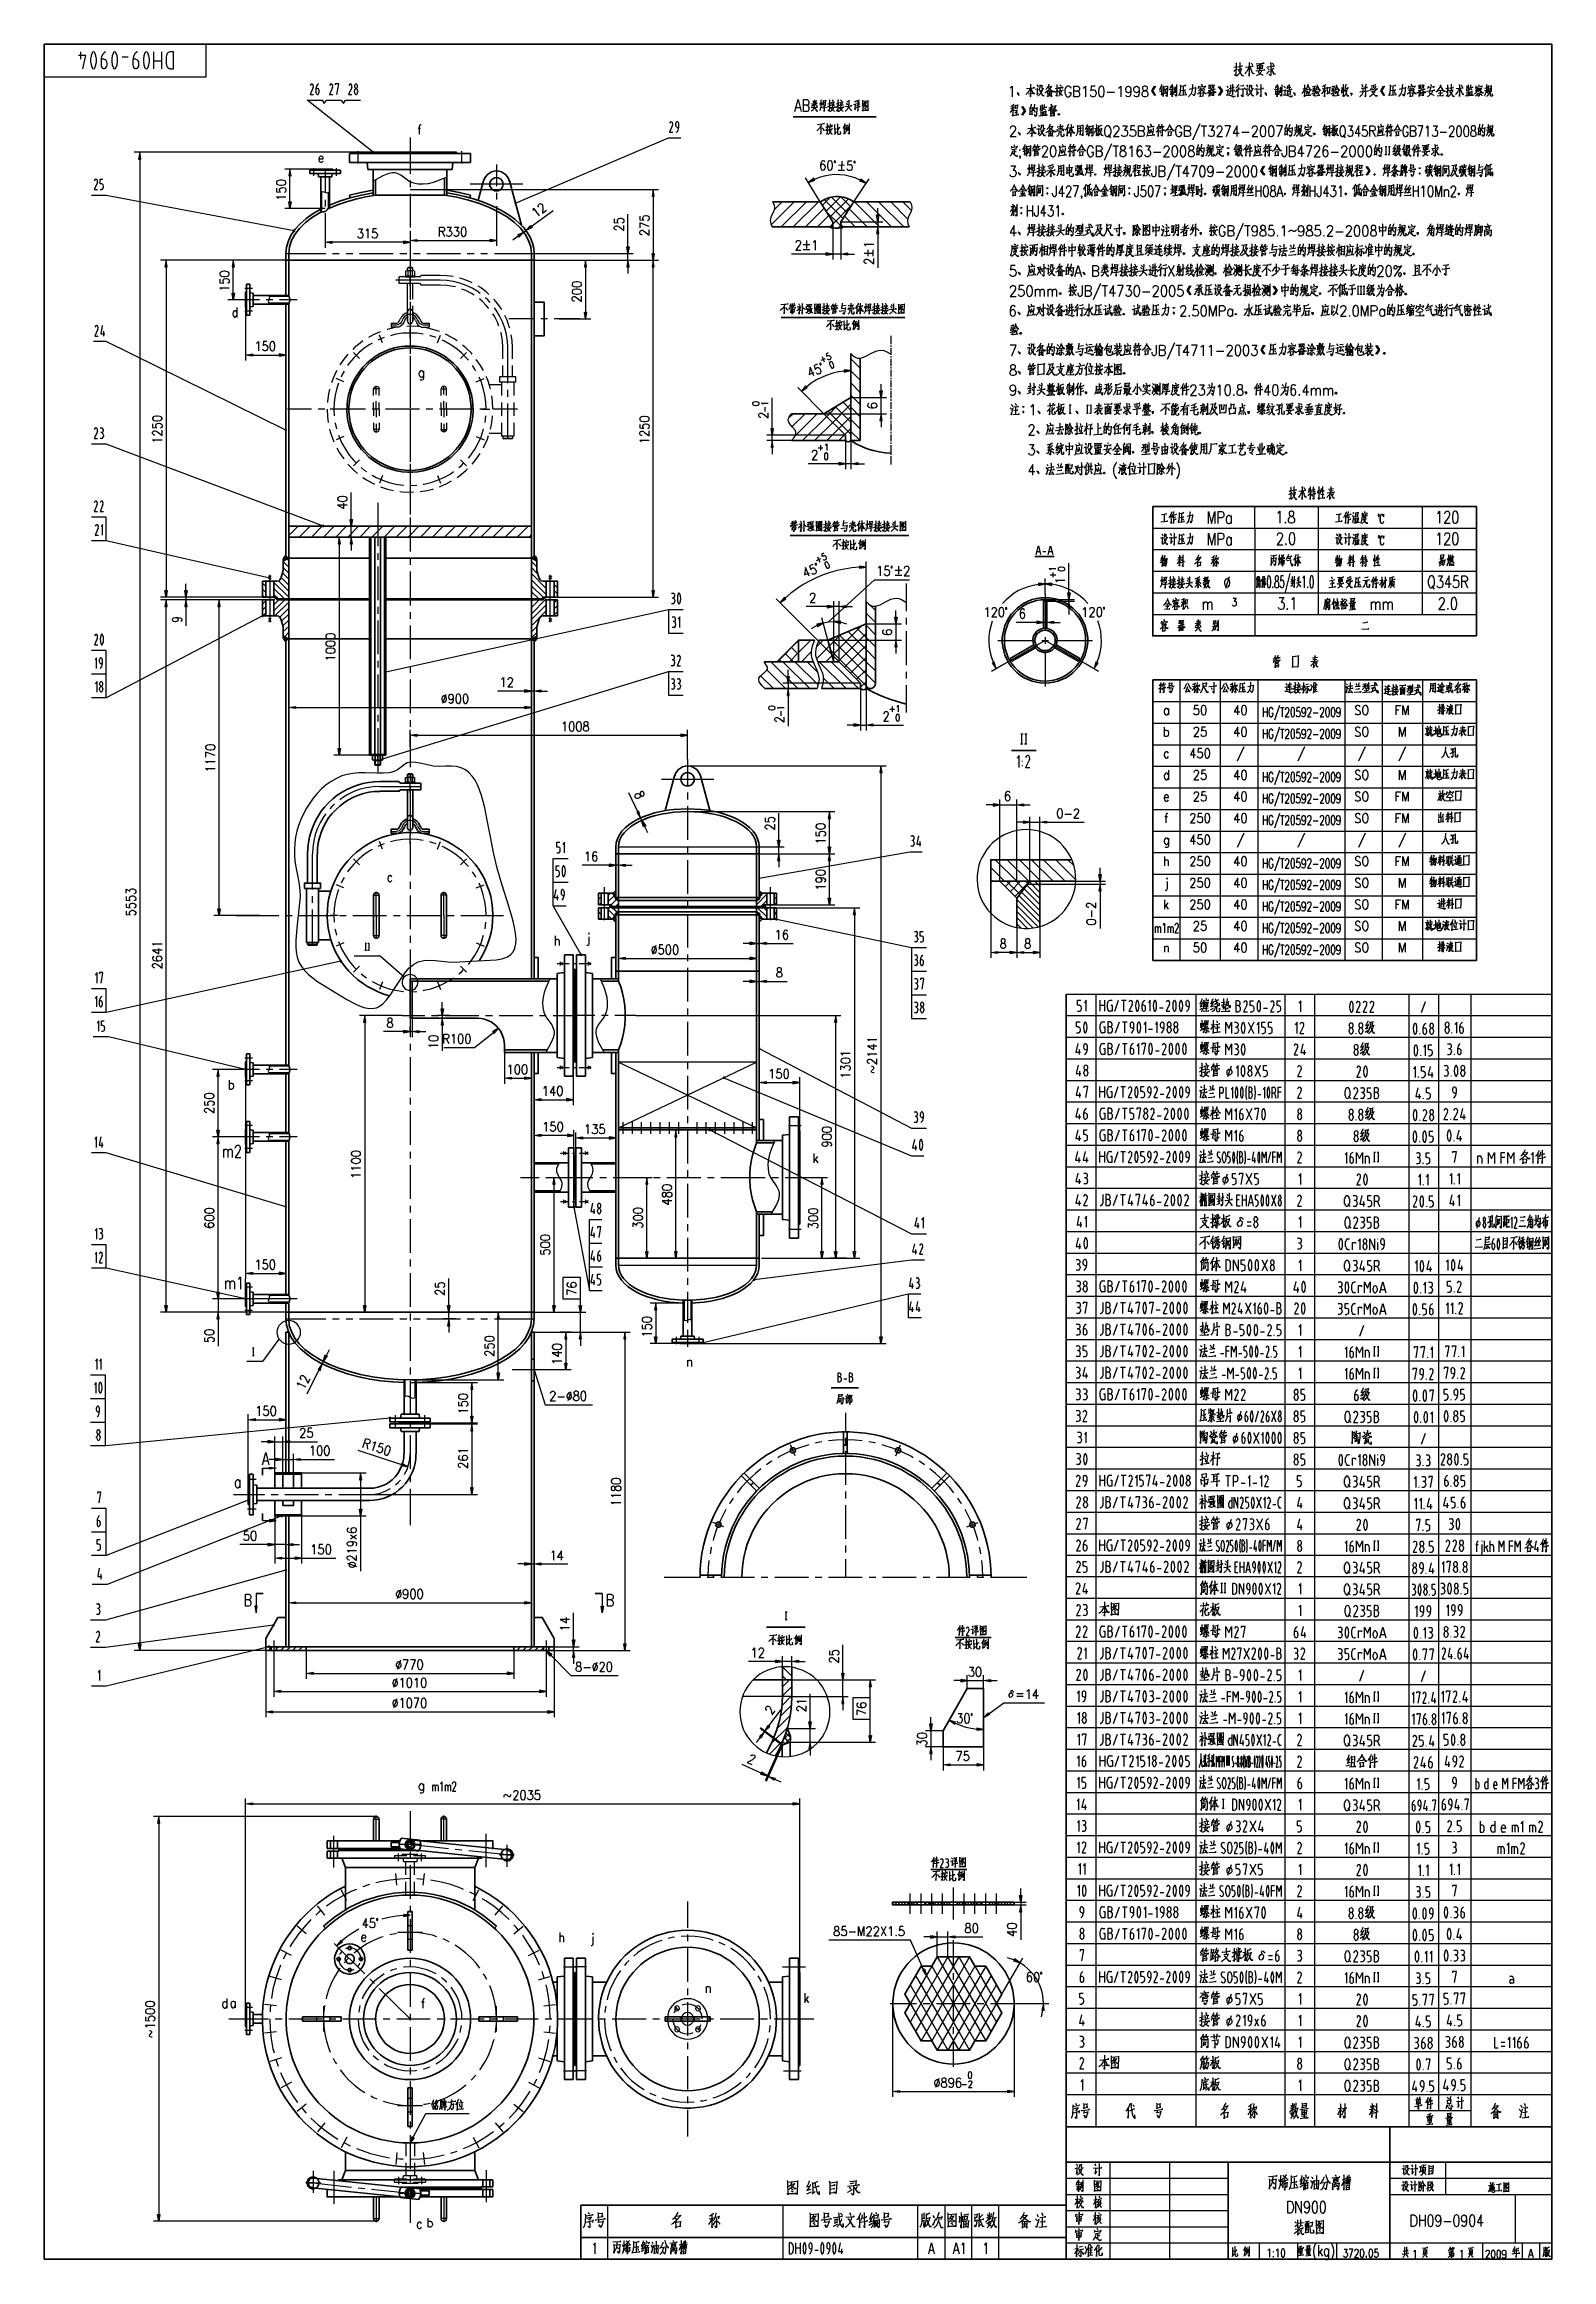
# Model space of a CAD drawing. Header units: millimetres. Extents: x -892 to 4698, y -3687 to 4524.
import ezdxf

# ---------------------------------------------------------------- set-up
doc = ezdxf.new("R2010")
doc.units = ezdxf.units.MM
doc.layers.add('1', color=7, linetype='Continuous')

msp = doc.modelspace()

# ---------------------------------------------------------------- hatches: boundary and pattern name
h = msp.add_hatch(color=0)
h.dxf.hatch_style = 2
h.paths.add_polyline_path([(-542.3, 4098.2), (-533.8, 4098.2), (-537.7, 4123.6)])
h = msp.add_hatch(color=0)
h.dxf.hatch_style = 2
h.paths.add_polyline_path([(464.6, 4121), (462.6, 4122.3), (462.6, 4124.9), (464.6, 4126.2), (467.2, 4124.9), (467.2, 4122.3)])
h = msp.add_hatch(color=0)
h.dxf.hatch_style = 2
h.paths.add_polyline_path([(15.6, 4036.3), (24, 4036.3), (19.5, 4061)])
h = msp.add_hatch(color=0)
h.dxf.hatch_style = 2
h.paths.add_polyline_path([(149.8, 4058.4), (147.9, 4059.7), (147.9, 4062.3), (149.8, 4063.7), (152.4, 4062.3), (152.4, 4059.7)])
h = msp.add_hatch(color=0)
h.dxf.hatch_style = 2
h.paths.add_polyline_path([(1965.4, 4020), (1961.5, 4027.2), (1942, 4011.5)])
h = msp.add_hatch(color=0)
h.dxf.hatch_style = 2
h.paths.add_polyline_path([(2136.2, 4024.5), (2131.6, 4017.4), (2155.7, 4008.9)])
h = msp.add_hatch(color=0)
h.dxf.hatch_style = 2
h.paths.add_polyline_path([(1362, 3960.7), (1370.4, 3960.7), (1366.5, 3985.4)])
h = msp.add_hatch(color=0)
h.dxf.hatch_style = 2
h.paths.add_polyline_path([(15.6, 3939.8), (24, 3939.8), (19.5, 3915.1)])
h = msp.add_hatch(color=0)
h.dxf.hatch_style = 2
h.paths.add_polyline_path([(2194.2, 3891.6), (2202.7, 3891.6), (2198.8, 3866.2)])
h = msp.add_hatch(color=0)
h.dxf.hatch_style = 2
h.paths.add_polyline_path([(174.6, 3793.8), (174.6, 3785.4), (149.8, 3789.9)])
h = msp.add_hatch(color=0)
h.dxf.hatch_style = 2
h.paths.add_polyline_path([(439.8, 3793.8), (439.8, 3785.4), (464.6, 3789.9)])
h = msp.add_hatch(color=0)
h.dxf.hatch_style = 2
h.paths.add_polyline_path([(489.3, 3800.4), (489.3, 3792.5), (464.6, 3796.5)])
h = msp.add_hatch(color=0)
h.dxf.hatch_style = 2
h.paths.add_polyline_path([(760.5, 3800.4), (760.5, 3792.5), (785.2, 3796.5)])
h = msp.add_hatch(color=0)
h.dxf.hatch_style = 2
h.paths.add_polyline_path([(863.4, 3816.7), (868.6, 3809.5), (886.2, 3827.7)])
h = msp.add_hatch(color=0)
h.dxf.hatch_style = 2
h.paths.add_polyline_path([(911.6, 3851.8), (916.9, 3845.3), (894.1, 3833.6)])
h = msp.add_hatch(color=0)
h.dxf.hatch_style = 2
h.paths.add_polyline_path([(2194.2, 3822.5), (2202.7, 3822.5), (2198.8, 3847.3)])
h = msp.add_hatch(color=0)
h.dxf.hatch_style = 2
h.paths.add_polyline_path([(-444.5, 3698.7), (-436.1, 3698.7), (-440, 3724.1)])
h = msp.add_hatch(color=0)
h.dxf.hatch_style = 2
h.paths.add_polyline_path([(-194.9, 3698.7), (-186.5, 3698.7), (-191, 3724.1)])
h = msp.add_hatch(color=0)
h.dxf.hatch_style = 2
h.paths.add_polyline_path([(1111.1, 3698.7), (1119.5, 3698.7), (1115.6, 3724.1)])
h = msp.add_hatch(color=0)
h.dxf.hatch_style = 2
h.paths.add_polyline_path([(1268.1, 3773.6), (1276.6, 3773.6), (1272, 3748.9)])
h = msp.add_hatch(color=0)
h.dxf.hatch_style = 2
h.paths.add_polyline_path([(1268.1, 3698.7), (1276.6, 3698.7), (1272, 3724.1)])
h = msp.add_hatch(color=0)
h.dxf.hatch_style = 2
h.paths.add_polyline_path([(1362, 3748.9), (1370.4, 3748.9), (1366.5, 3724.1)])
h = msp.add_hatch(color=0)
h.dxf.hatch_style = 2
h.paths.add_polyline_path([(1362, 3698.7), (1370.4, 3698.7), (1366.5, 3724.1)])
h = msp.add_hatch(color=0)
h.dxf.hatch_style = 2
h.paths.add_polyline_path([(2006.5, 3750.8), (2006.5, 3742.4), (2031.9, 3746.3)])
h = msp.add_hatch(color=0)
h.dxf.hatch_style = 2
h.paths.add_polyline_path([(2087.3, 3750.8), (2087.3, 3742.4), (2061.9, 3746.3)])
h = msp.add_hatch(color=0)
h.dxf.hatch_style = 2
h.paths.add_polyline_path([(-194.9, 3601.6), (-186.5, 3601.6), (-191, 3576.8)])
h = msp.add_hatch(color=0)
h.dxf.hatch_style = 2
h.paths.add_polyline_path([(-145.4, 3574.2), (-147.4, 3575.5), (-147.4, 3578.1), (-145.4, 3579.4), (-142.8, 3578.1), (-142.8, 3575.5)])
h = msp.add_hatch(color=0)
h.dxf.hatch_style = 2
h.paths.add_polyline_path([(1111.1, 3530.6), (1119.5, 3530.6), (1115.6, 3505.8)])
h = msp.add_hatch(color=0)
h.dxf.hatch_style = 2
h.paths.add_polyline_path([(-120, 3376.1), (-120, 3368.3), (-145.4, 3372.2)])
h = msp.add_hatch(color=0)
h.dxf.hatch_style = 2
h.paths.add_polyline_path([(-20.3, 3376.1), (-20.3, 3368.3), (4.5, 3372.2)])
h = msp.add_hatch(color=0)
h.dxf.hatch_style = 2
h.paths.add_polyline_path([(2074.3, 3316.8), (2074.9, 3309), (2099.7, 3314.2)])
h = msp.add_hatch(color=0)
h.dxf.hatch_style = 2
h.paths.add_polyline_path([(1937.4, 3251.6), (1931.6, 3258.1), (1915.9, 3237.9)])
h = msp.add_hatch(color=0)
h.dxf.hatch_style = 2
h.paths.add_polyline_path([(2207.2, 3239.9), (2215.1, 3239.9), (2211.1, 3214.5)])
h = msp.add_hatch(color=0)
h.dxf.hatch_style = 2
h.paths.add_polyline_path([(747.4, 3170.2), (746.8, 3170.8), (746.8, 3172.1), (747.4, 3172.8), (748.7, 3172.1), (748.7, 3170.8)])
h = msp.add_hatch(color=0)
h.dxf.hatch_style = 2
h.paths.add_polyline_path([(772.2, 3170.2), (771.5, 3170.8), (771.5, 3172.1), (772.2, 3172.8), (773.5, 3172.1), (773.5, 3170.8)])
h = msp.add_hatch(color=0)
h.dxf.hatch_style = 2
h.paths.add_polyline_path([(2207.2, 3129.8), (2215.1, 3129.8), (2211.1, 3154.5)])
h = msp.add_hatch(color=0)
h.dxf.hatch_style = 2
h.paths.add_polyline_path([(1803.2, 3099.8), (1811.6, 3099.8), (1807.7, 3075)])
h = msp.add_hatch(color=0)
h.dxf.hatch_style = 2
h.paths.add_polyline_path([(1803.2, 3030.1), (1811.6, 3030.1), (1807.7, 3054.8)])
h = msp.add_hatch(color=0)
h.dxf.hatch_style = 2
h.paths.add_polyline_path([(2054.7, 2973.4), (2054.7, 2964.9), (2079.5, 2968.8)])
h = msp.add_hatch(color=0)
h.dxf.hatch_style = 2
h.paths.add_polyline_path([(2124.5, 2973.4), (2124.5, 2964.9), (2099.7, 2968.8)])
h = msp.add_hatch(color=0)
h.dxf.hatch_style = 2
h.paths.add_polyline_path([(242.3, 2762.9), (250.8, 2762.9), (246.3, 2738.1)])
h = msp.add_hatch(color=0)
h.dxf.hatch_style = 2
h.paths.add_polyline_path([(4059.4, 2776.5), (4058.7, 2777.2), (4058.7, 2778.5), (4059.4, 2779.1), (4060.7, 2778.5), (4060.7, 2777.2)])
h = msp.add_hatch(color=0)
h.dxf.hatch_style = 2
h.paths.add_polyline_path([(198, 2672.9), (206.5, 2672.9), (201.9, 2697.7)])
h = msp.add_hatch(color=0)
h.dxf.hatch_style = 2
h.paths.add_polyline_path([(242.3, 2672.9), (250.8, 2672.9), (246.3, 2697.7)])
h = msp.add_hatch(color=0)
h.dxf.hatch_style = 2
h.paths.add_polyline_path([(4060, 2697), (4059.4, 2697.7), (4059.4, 2699), (4060, 2699.6), (4061.3, 2699), (4061.3, 2697.7)])
h = msp.add_hatch(color=0)
h.dxf.hatch_style = 2
h.paths.add_polyline_path([(2131, 2589.5), (2131, 2581.7), (2155.7, 2586.2)])
h = msp.add_hatch(color=0)
h.dxf.hatch_style = 2
h.paths.add_polyline_path([(-444.5, 2498.9), (-436.1, 2498.9), (-440, 2474.2)])
h = msp.add_hatch(color=0)
h.dxf.hatch_style = 2
h.paths.add_polyline_path([(-444.5, 2440.3), (-436.1, 2440.3), (-440, 2465)])
h = msp.add_hatch(color=0)
h.dxf.hatch_style = 2
h.paths.add_polyline_path([(-370.9, 2498.9), (-362.4, 2498.9), (-367, 2474.2)])
h = msp.add_hatch(color=0)
h.dxf.hatch_style = 2
h.paths.add_polyline_path([(-370.9, 2440.3), (-362.4, 2440.3), (-367, 2465)])
h = msp.add_hatch(color=0)
h.dxf.hatch_style = 2
h.paths.add_polyline_path([(-247.7, 2440.3), (-239.3, 2440.3), (-243.2, 2465)])
h = msp.add_hatch(color=0)
h.dxf.hatch_style = 2
h.paths.add_polyline_path([(-29.4, 2469.6), (-30.1, 2470.2), (-30.1, 2471.5), (-29.4, 2472.2), (-28.1, 2471.5), (-28.1, 2470.2)])
h = msp.add_hatch(color=0)
h.dxf.hatch_style = 2
h.paths.add_polyline_path([(1362, 2498.9), (1370.4, 2498.9), (1366.5, 2474.2)])
h = msp.add_hatch(color=0)
h.dxf.hatch_style = 2
h.paths.add_polyline_path([(1857.9, 2468.3), (1852.7, 2474.8), (1837.1, 2454.6)])
h = msp.add_hatch(color=0)
h.dxf.hatch_style = 2
h.paths.add_polyline_path([(2794.4, 2526.3), (2794.4, 2518.5), (2819.2, 2523.7)])
h = msp.add_hatch(color=0)
h.dxf.hatch_style = 2
h.paths.add_polyline_path([(2843.9, 2518.5), (2844.6, 2526.9), (2819.2, 2524.3)])
h = msp.add_hatch(color=0)
h.dxf.hatch_style = 2
h.paths.add_polyline_path([(2903.9, 2490.4), (2912.4, 2490.4), (2907.8, 2465.7)])
h = msp.add_hatch(color=0)
h.dxf.hatch_style = 2
h.paths.add_polyline_path([(2011.1, 2444.2), (2011.1, 2435.7), (2035.8, 2440.3)])
h = msp.add_hatch(color=0)
h.dxf.hatch_style = 2
h.paths.add_polyline_path([(2060.6, 2377.7), (2061.2, 2386.2), (2035.8, 2384.2)])
h = msp.add_hatch(color=0)
h.dxf.hatch_style = 2
h.paths.add_polyline_path([(2080.8, 2444.2), (2080.8, 2435.7), (2056, 2440.3)])
h = msp.add_hatch(color=0)
h.dxf.hatch_style = 2
h.paths.add_polyline_path([(2262.6, 2400.5), (2271.1, 2400.5), (2266.5, 2375.7)])
h = msp.add_hatch(color=0)
h.dxf.hatch_style = 2
h.paths.add_polyline_path([(2788.5, 2385.5), (2788.5, 2377), (2813.3, 2381)])
h = msp.add_hatch(color=0)
h.dxf.hatch_style = 2
h.paths.add_polyline_path([(2850.5, 2385.5), (2850.5, 2377), (2825.7, 2381)])
h = msp.add_hatch(color=0)
h.dxf.hatch_style = 2
h.paths.add_polyline_path([(2903.9, 2435), (2912.4, 2435), (2907.8, 2460.5)])
h = msp.add_hatch(color=0)
h.dxf.hatch_style = 2
h.paths.add_polyline_path([(1972.6, 2374.4), (1975.2, 2366.6), (1997.4, 2379)])
h = msp.add_hatch(color=0)
h.dxf.hatch_style = 2
h.paths.add_polyline_path([(2262.6, 2290.4), (2271.1, 2290.4), (2266.5, 2315.8)])
h = msp.add_hatch(color=0)
h.dxf.hatch_style = 2
h.paths.add_polyline_path([(2630.8, 2234.3), (2623.7, 2230.4), (2638, 2210.2)])
h = msp.add_hatch(color=0)
h.dxf.hatch_style = 2
h.paths.add_polyline_path([(3016, 2230.4), (3008.2, 2234.3), (3001, 2210.2)])
h = msp.add_hatch(color=0)
h.dxf.hatch_style = 2
h.paths.add_polyline_path([(1862.5, 2180.9), (1871, 2180.9), (1866.4, 2155.5)])
h = msp.add_hatch(color=0)
h.dxf.hatch_style = 2
h.paths.add_polyline_path([(1862.5, 2110.5), (1871, 2110.5), (1866.4, 2135.9)])
h = msp.add_hatch(color=0)
h.dxf.hatch_style = 2
h.paths.add_polyline_path([(39.7, 2070.1), (39.7, 2061.6), (14.9, 2065.5)])
h = msp.add_hatch(color=0)
h.dxf.hatch_style = 2
h.paths.add_polyline_path([(889.5, 2130.7), (889.5, 2122.2), (914.9, 2126.8)])
h = msp.add_hatch(color=0)
h.dxf.hatch_style = 2
h.paths.add_polyline_path([(889.5, 2070.1), (889.5, 2061.6), (914.9, 2065.5)])
h = msp.add_hatch(color=0)
h.dxf.hatch_style = 2
h.paths.add_polyline_path([(949.4, 2130.7), (949.4, 2122.2), (924.7, 2126.8)])
h = msp.add_hatch(color=0)
h.dxf.hatch_style = 2
h.paths.add_polyline_path([(2110.8, 2004.9), (2110.8, 1996.5), (2135.5, 2000.4)])
h = msp.add_hatch(color=0)
h.dxf.hatch_style = 2
h.paths.add_polyline_path([(2180.5, 2004.9), (2180.5, 1996.5), (2155.7, 2000.4)])
h = msp.add_hatch(color=0)
h.dxf.hatch_style = 2
h.paths.add_polyline_path([(198, 1914.3), (206.5, 1914.3), (201.9, 1888.9)])
h = msp.add_hatch(color=0)
h.dxf.hatch_style = 2
h.paths.add_polyline_path([(344.7, 1886.3), (342.7, 1887.6), (342.7, 1890.2), (344.7, 1891.5), (347.3, 1890.2), (347.3, 1887.6)])
h = msp.add_hatch(color=0)
h.dxf.hatch_style = 2
h.paths.add_polyline_path([(489.3, 1967.1), (489.3, 1958.7), (464.6, 1963.2)])
h = msp.add_hatch(color=0)
h.dxf.hatch_style = 2
h.paths.add_polyline_path([(1468.9, 1967.1), (1468.9, 1958.7), (1493.6, 1963.2)])
h = msp.add_hatch(color=0)
h.dxf.hatch_style = 2
h.paths.add_polyline_path([(2206.6, 1825.1), (2215.1, 1825.1), (2210.5, 1849.8)])
h = msp.add_hatch(color=0)
h.dxf.hatch_style = 2
h.paths.add_polyline_path([(424.8, 1752.7), (422.9, 1754), (422.9, 1756.6), (424.8, 1757.9), (427.4, 1756.6), (427.4, 1754)])
h = msp.add_hatch(color=0)
h.dxf.hatch_style = 2
h.paths.add_polyline_path([(1312.4, 1681), (1305.3, 1677.8), (1319.6, 1656.3)])
h = msp.add_hatch(color=0)
h.dxf.hatch_style = 2
h.paths.add_polyline_path([(1338.5, 1626.9), (1330.7, 1623), (1323.5, 1647.8)])
h = msp.add_hatch(color=0)
h.dxf.hatch_style = 2
h.paths.add_polyline_path([(2015.6, 1655), (2024.1, 1655), (2019.5, 1680.4)])
h = msp.add_hatch(color=0)
h.dxf.hatch_style = 2
h.paths.add_polyline_path([(2626.9, 1709.1), (2626.9, 1700.6), (2651.7, 1705.1)])
h = msp.add_hatch(color=0)
h.dxf.hatch_style = 2
h.paths.add_polyline_path([(2739, 1709.1), (2739, 1700.6), (2714.3, 1705.1)])
h = msp.add_hatch(color=0)
h.dxf.hatch_style = 2
h.paths.add_polyline_path([(2738.4, 1644.5), (2738.4, 1636.7), (2763.1, 1640.6)])
h = msp.add_hatch(color=0)
h.dxf.hatch_style = 2
h.paths.add_polyline_path([(2825, 1644.5), (2825, 1636.7), (2800.3, 1640.6)])
h = msp.add_hatch(color=0)
h.dxf.hatch_style = 2
h.paths.add_polyline_path([(1827.3, 1574.2), (1835.8, 1574.2), (1831.9, 1549.4)])
h = msp.add_hatch(color=0)
h.dxf.hatch_style = 2
h.paths.add_polyline_path([(1203, 1485.5), (1203, 1477), (1227.7, 1481)])
h = msp.add_hatch(color=0)
h.dxf.hatch_style = 2
h.paths.add_polyline_path([(1262.9, 1485.5), (1262.9, 1477), (1237.5, 1481)])
h = msp.add_hatch(color=0)
h.dxf.hatch_style = 2
h.paths.add_polyline_path([(1827.3, 1499.2), (1835.8, 1499.2), (1831.9, 1524)])
h = msp.add_hatch(color=0)
h.dxf.hatch_style = 2
h.paths.add_polyline_path([(2015.6, 1549.4), (2024.1, 1549.4), (2019.5, 1524)])
h = msp.add_hatch(color=0)
h.dxf.hatch_style = 2
h.paths.add_polyline_path([(2015.6, 1499.2), (2024.1, 1499.2), (2019.5, 1524)])
h = msp.add_hatch(color=0)
h.dxf.hatch_style = 2
h.paths.add_polyline_path([(3019.3, 1446.4), (3027.1, 1446.4), (3023.2, 1421.7)])
h = msp.add_hatch(color=0)
h.dxf.hatch_style = 2
h.paths.add_polyline_path([(3019.3, 1385.8), (3027.1, 1385.8), (3023.2, 1410.6)])
h = msp.add_hatch(color=0)
h.dxf.hatch_style = 2
h.paths.add_polyline_path([(-247.7, 1320), (-239.3, 1320), (-243.2, 1295.2)])
h = msp.add_hatch(color=0)
h.dxf.hatch_style = 2
h.paths.add_polyline_path([(1237.5, 1322.6), (1236.8, 1323.2), (1236.8, 1324.5), (1237.5, 1325.2), (1238.8, 1324.5), (1238.8, 1323.2)])
h = msp.add_hatch(color=0)
h.dxf.hatch_style = 2
h.paths.add_polyline_path([(2015.6, 1359.1), (2024.1, 1359.1), (2019.5, 1334.3)])
h = msp.add_hatch(color=0)
h.dxf.hatch_style = 2
h.paths.add_polyline_path([(2108.2, 1299.1), (2116.6, 1299.1), (2112.1, 1323.9)])
h = msp.add_hatch(color=0)
h.dxf.hatch_style = 2
h.paths.add_polyline_path([(747.4, 1293.9), (746.8, 1294.6), (746.8, 1295.9), (747.4, 1296.5), (748.7, 1295.9), (748.7, 1294.6)])
h = msp.add_hatch(color=0)
h.dxf.hatch_style = 2
h.paths.add_polyline_path([(1725, 1195.5), (1725, 1187), (1749.7, 1190.9)])
h = msp.add_hatch(color=0)
h.dxf.hatch_style = 2
h.paths.add_polyline_path([(1784.9, 1195.5), (1784.9, 1187), (1759.5, 1190.9)])
h = msp.add_hatch(color=0)
h.dxf.hatch_style = 2
h.paths.add_polyline_path([(2643.2, 1161.6), (2643.2, 1153.8), (2617.8, 1157.7)])
h = msp.add_hatch(color=0)
h.dxf.hatch_style = 2
h.paths.add_polyline_path([(2688.8, 1161.6), (2688.8, 1153.8), (2714.3, 1157.7)])
h = msp.add_hatch(color=0)
h.dxf.hatch_style = 2
h.paths.add_polyline_path([(2739, 1161.6), (2739, 1153.8), (2714.3, 1157.7)])
h = msp.add_hatch(color=0)
h.dxf.hatch_style = 2
h.paths.add_polyline_path([(2774.9, 1161.6), (2774.9, 1153.8), (2800.3, 1157.7)])
h = msp.add_hatch(color=0)
h.dxf.hatch_style = 2
h.paths.add_polyline_path([(1262.9, 1140.1), (1262.9, 1131.6), (1237.5, 1135.6)])
h = msp.add_hatch(color=0)
h.dxf.hatch_style = 2
h.paths.add_polyline_path([(1725, 1140.1), (1725, 1131.6), (1749.7, 1135.6)])
h = msp.add_hatch(color=0)
h.dxf.hatch_style = 2
h.paths.add_polyline_path([(1725, 1054.7), (1725, 1046.3), (1749.7, 1050.8)])
h = msp.add_hatch(color=0)
h.dxf.hatch_style = 2
h.paths.add_polyline_path([(1784.9, 1054.7), (1784.9, 1046.3), (1759.5, 1050.8)])
h = msp.add_hatch(color=0)
h.dxf.hatch_style = 2
h.paths.add_polyline_path([(292.5, 899), (301, 899), (296.4, 924.4)])
h = msp.add_hatch(color=0)
h.dxf.hatch_style = 2
h.paths.add_polyline_path([(579.9, 949.2), (588.4, 949.2), (583.8, 924.4)])
h = msp.add_hatch(color=0)
h.dxf.hatch_style = 2
h.paths.add_polyline_path([(579.9, 889.2), (588.4, 889.2), (583.8, 914)])
h = msp.add_hatch(color=0)
h.dxf.hatch_style = 2
h.paths.add_polyline_path([(1074.6, 921.8), (1072.6, 923.1), (1072.6, 925.7), (1074.6, 927), (1077.2, 925.7), (1077.2, 923.1)])
h = msp.add_hatch(color=0)
h.dxf.hatch_style = 2
h.paths.add_polyline_path([(1077.8, 921.8), (1075.9, 923.1), (1075.9, 925.7), (1077.8, 927), (1080.4, 925.7), (1080.4, 923.1)])
h = msp.add_hatch(color=0)
h.dxf.hatch_style = 2
h.paths.add_polyline_path([(2038.4, 899), (2046.9, 899), (2043, 924.4)])
h = msp.add_hatch(color=0)
h.dxf.hatch_style = 2
h.paths.add_polyline_path([(439.8, 868.4), (439.8, 859.9), (464.6, 864.4)])
h = msp.add_hatch(color=0)
h.dxf.hatch_style = 2
h.paths.add_polyline_path([(497.8, 868.4), (497.8, 859.9), (472.4, 864.4)])
h = msp.add_hatch(color=0)
h.dxf.hatch_style = 2
h.paths.add_polyline_path([(770.9, 864.4), (776.1, 857.9), (792.4, 876.8)])
h = msp.add_hatch(color=0)
h.dxf.hatch_style = 2
h.paths.add_polyline_path([(-251.6, 698.9), (-243.2, 698.9), (-247.1, 724.3)])
h = msp.add_hatch(color=0)
h.dxf.hatch_style = 2
h.paths.add_polyline_path([(-145.4, 721.7), (-147.4, 723), (-147.4, 725.6), (-145.4, 726.9), (-142.8, 725.6), (-142.8, 723)])
h = msp.add_hatch(color=0)
h.dxf.hatch_style = 2
h.paths.add_polyline_path([(839.3, 696.3), (839.3, 687.8), (814.5, 691.7)])
h = msp.add_hatch(color=0)
h.dxf.hatch_style = 2
h.paths.add_polyline_path([(889.5, 696.3), (889.5, 687.8), (914.9, 691.7)])
h = msp.add_hatch(color=0)
h.dxf.hatch_style = 2
h.paths.add_polyline_path([(1784.9, 680), (1784.9, 671.5), (1759.5, 675.5)])
h = msp.add_hatch(color=0)
h.dxf.hatch_style = 2
h.paths.add_polyline_path([(1884.6, 680), (1884.6, 671.5), (1909.4, 675.5)])
h = msp.add_hatch(color=0)
h.dxf.hatch_style = 2
h.paths.add_polyline_path([(949.4, 616.1), (949.4, 607.7), (924.7, 611.6)])
h = msp.add_hatch(color=0)
h.dxf.hatch_style = 2
h.paths.add_polyline_path([(1045.2, 616.1), (1045.2, 607.7), (1070, 611.6)])
h = msp.add_hatch(color=0)
h.dxf.hatch_style = 2
h.paths.add_polyline_path([(-251.6, 499.5), (-243.2, 499.5), (-247.1, 474.1)])
h = msp.add_hatch(color=0)
h.dxf.hatch_style = 2
h.paths.add_polyline_path([(1446, 474.7), (1453.9, 474.7), (1450, 500.1)])
h = msp.add_hatch(color=0)
h.dxf.hatch_style = 2
h.paths.add_polyline_path([(-251.6, 449.3), (-243.2, 449.3), (-247.1, 474.1)])
h = msp.add_hatch(color=0)
h.dxf.hatch_style = 2
h.paths.add_polyline_path([(-145.4, 471.5), (-147.4, 472.8), (-147.4, 475.4), (-145.4, 476.7), (-142.8, 475.4), (-142.8, 472.8)])
h = msp.add_hatch(color=0)
h.dxf.hatch_style = 2
h.paths.add_polyline_path([(949.4, 483.9), (949.4, 475.4), (924.7, 479.9)])
h = msp.add_hatch(color=0)
h.dxf.hatch_style = 2
h.paths.add_polyline_path([(1047.9, 483.9), (1047.9, 475.4), (1072.6, 479.9)])
h = msp.add_hatch(color=0)
h.dxf.hatch_style = 2
h.paths.add_polyline_path([(1104.6, 474.7), (1104.6, 466.3), (1079.8, 470.8)])
h = msp.add_hatch(color=0)
h.dxf.hatch_style = 2
h.paths.add_polyline_path([(1203, 474.7), (1203, 466.3), (1227.7, 470.8)])
h = msp.add_hatch(color=0)
h.dxf.hatch_style = 2
h.paths.add_polyline_path([(994.4, 299.4), (1002.9, 299.4), (998.3, 324.2)])
h = msp.add_hatch(color=0)
h.dxf.hatch_style = 2
h.paths.add_polyline_path([(1074.6, 321.6), (1072.6, 322.9), (1072.6, 325.5), (1074.6, 326.8), (1077.2, 325.5), (1077.2, 322.9)])
h = msp.add_hatch(color=0)
h.dxf.hatch_style = 2
h.paths.add_polyline_path([(1077.8, 321.6), (1075.9, 322.9), (1075.9, 325.5), (1077.8, 326.8), (1080.4, 325.5), (1080.4, 322.9)])
h = msp.add_hatch(color=0)
h.dxf.hatch_style = 2
h.paths.add_polyline_path([(1338.5, 299.4), (1346.3, 299.4), (1342.4, 324.2)])
h = msp.add_hatch(color=0)
h.dxf.hatch_style = 2
h.paths.add_polyline_path([(1988.3, 299.4), (1996.7, 299.4), (1992.2, 324.2)])
h = msp.add_hatch(color=0)
h.dxf.hatch_style = 2
h.paths.add_polyline_path([(1156.1, 140.9), (1169.3, 140.9)])
h = msp.add_hatch(color=0)
h.dxf.hatch_style = 2
h.paths.add_polyline_path([(1159.2, 157.8), (1169.3, 157.8)])
h = msp.add_hatch(color=0)
h.dxf.hatch_style = 2
h.paths.add_polyline_path([(1170.7, 152.1), (1179.2, 152.1)])
h = msp.add_hatch(color=0)
h.dxf.hatch_style = 2
h.paths.add_polyline_path([(1174.1, 160.9), (1175.9, 160.9)])
h = msp.add_hatch(color=0)
h.dxf.hatch_style = 2
h.paths.add_polyline_path([(1180.8, 157.8), (1190.9, 157.8)])
h = msp.add_hatch(color=0)
h.dxf.hatch_style = 2
h.paths.add_polyline_path([(1180.8, 140.9), (1194.1, 140.9)])
h = msp.add_hatch(color=0)
h.dxf.hatch_style = 2
h.paths.add_polyline_path([(1197, 135.7), (1196.8, 135.7)])
h = msp.add_hatch(color=0)
h.dxf.hatch_style = 2
h.paths.add_polyline_path([(1293.7, 142.9), (1287.4, 142.9)])
h = msp.add_hatch(color=0)
h.dxf.hatch_style = 2
h.paths.add_polyline_path([(1341.9, 152.6), (1342.4, 152.6)])
h = msp.add_hatch(color=0)
h.dxf.hatch_style = 2
h.paths.add_polyline_path([(1358.8, 137.8), (1359, 137.8)])
h = msp.add_hatch(color=0)
h.dxf.hatch_style = 2
h.paths.add_polyline_path([(1381.3, 149.7), (1381.7, 149.5)])
h = msp.add_hatch(color=0)
h.dxf.hatch_style = 2
h.paths.add_polyline_path([(1338.5, 49.2), (1346.3, 49.2), (1342.4, 24.4)])
h = msp.add_hatch(color=0)
h.dxf.hatch_style = 2
h.paths.add_polyline_path([(1446, 49.2), (1453.9, 49.2), (1450, 24.4)])
h = msp.add_hatch(color=0)
h.dxf.hatch_style = 2
h.paths.add_polyline_path([(1988.3, 49.2), (1996.7, 49.2), (1992.2, 24.4)])
h = msp.add_hatch(color=0)
h.dxf.hatch_style = 2
h.paths.add_polyline_path([(2038.4, 49.2), (2046.9, 49.2), (2043, 24.4)])
h = msp.add_hatch(color=0)
h.dxf.hatch_style = 2
h.paths.add_polyline_path([(2108.2, 49.2), (2116.6, 49.2), (2112.1, 24.4)])
h = msp.add_hatch(color=0)
h.dxf.hatch_style = 2
h.paths.add_polyline_path([(-120, -27.1), (-120, -35.6), (-145.4, -31.6)])
h = msp.add_hatch(color=0)
h.dxf.hatch_style = 2
h.paths.add_polyline_path([(-20.3, -27.1), (-20.3, -35.6), (4.5, -31.6)])
h = msp.add_hatch(color=0)
h.dxf.hatch_style = 2
h.paths.add_polyline_path([(-444.5, -150.9), (-436.1, -150.9), (-440, -175.7)])
h = msp.add_hatch(color=0)
h.dxf.hatch_style = 2
h.paths.add_polyline_path([(-251.6, -100.7), (-243.2, -100.7), (-247.1, -125.5)])
h = msp.add_hatch(color=0)
h.dxf.hatch_style = 2
h.paths.add_polyline_path([(-251.6, -100.7), (-243.2, -100.7), (-247.1, -125.5)])
h = msp.add_hatch(color=0)
h.dxf.hatch_style = 2
h.paths.add_polyline_path([(-145.4, -128.1), (-147.4, -126.8), (-147.4, -124.2), (-145.4, -122.9), (-142.8, -124.2), (-142.8, -126.8)])
h = msp.add_hatch(color=0)
h.dxf.hatch_style = 2
h.paths.add_polyline_path([(292.5, -150.9), (301, -150.9), (296.4, -175.7)])
h = msp.add_hatch(color=0)
h.dxf.hatch_style = 2
h.paths.add_polyline_path([(604, -150.9), (611.9, -150.9), (608, -175.7)])
h = msp.add_hatch(color=0)
h.dxf.hatch_style = 2
h.paths.add_polyline_path([(994.4, -150.9), (1002.9, -150.9), (998.3, -175.7)])
h = msp.add_hatch(color=0)
h.dxf.hatch_style = 2
h.paths.add_polyline_path([(1092.2, -150.9), (1100.6, -150.9), (1096.7, -175.7)])
h = msp.add_hatch(color=0)
h.dxf.hatch_style = 2
h.paths.add_polyline_path([(1371.1, -166.5), (1379.6, -166.5), (1375.7, -141.8)])
h = msp.add_hatch(color=0)
h.dxf.hatch_style = 2
h.paths.add_polyline_path([(1493.6, -134.6), (1491.7, -133.3), (1491.7, -130.7), (1493.6, -129.4), (1496.2, -130.7), (1496.2, -133.3)])
h = msp.add_hatch(color=0)
h.dxf.hatch_style = 2
h.paths.add_polyline_path([(1493.6, -144.4), (1491.7, -143.1), (1491.7, -140.5), (1493.6, -139.2), (1496.2, -140.5), (1496.2, -143.1)])
h = msp.add_hatch(color=0)
h.dxf.hatch_style = 2
h.paths.add_polyline_path([(-251.6, -200.4), (-243.2, -200.4), (-247.1, -175.7)])
h = msp.add_hatch(color=0)
h.dxf.hatch_style = 2
h.paths.add_polyline_path([(604, -225.8), (611.9, -225.8), (608, -200.4)])
h = msp.add_hatch(color=0)
h.dxf.hatch_style = 2
h.paths.add_polyline_path([(787.8, -200.4), (796.3, -200.4), (791.7, -175.7)])
h = msp.add_hatch(color=0)
h.dxf.hatch_style = 2
h.paths.add_polyline_path([(1038.1, -274.7), (1045.9, -274.7), (1042, -250)])
h = msp.add_hatch(color=0)
h.dxf.hatch_style = 2
h.paths.add_polyline_path([(1092.2, -274.7), (1100.6, -274.7), (1096.7, -250)])
h = msp.add_hatch(color=0)
h.dxf.hatch_style = 2
h.paths.add_polyline_path([(1257, -274.7), (1264.9, -274.7), (1261, -250)])
h = msp.add_hatch(color=0)
h.dxf.hatch_style = 2
h.paths.add_polyline_path([(1371.1, -266.3), (1379.6, -266.3), (1375.7, -291.7)])
h = msp.add_hatch(color=0)
h.dxf.hatch_style = 2
h.paths.add_polyline_path([(1493.6, -294.3), (1491.7, -293), (1491.7, -290.4), (1493.6, -289.1), (1496.2, -290.4), (1496.2, -293)])
h = msp.add_hatch(color=0)
h.dxf.hatch_style = 2
h.paths.add_polyline_path([(2206.6, -266.3), (2215.1, -266.3), (2210.5, -291.7)])
h = msp.add_hatch(color=0)
h.dxf.hatch_style = 2
h.paths.add_polyline_path([(123.7, -387.5), (130.9, -391.4), (138.7, -367.3)])
h = msp.add_hatch(color=0)
h.dxf.hatch_style = 2
h.paths.add_polyline_path([(150.5, -334), (157.6, -337.3), (142.6, -358.1)])
h = msp.add_hatch(color=0)
h.dxf.hatch_style = 2
h.paths.add_polyline_path([(787.8, -400.5), (796.3, -400.5), (791.7, -425.9)])
h = msp.add_hatch(color=0)
h.dxf.hatch_style = 2
h.paths.add_polyline_path([(1038.1, -364.7), (1045.9, -364.7), (1042, -389.4)])
h = msp.add_hatch(color=0)
h.dxf.hatch_style = 2
h.paths.add_polyline_path([(690.1, -460.5), (697.9, -460.5), (694, -435.7)])
h = msp.add_hatch(color=0)
h.dxf.hatch_style = 2
h.paths.add_polyline_path([(-110.2, -569.3), (-110.2, -577.8), (-135, -573.9)])
h = msp.add_hatch(color=0)
h.dxf.hatch_style = 2
h.paths.add_polyline_path([(-20.3, -569.3), (-20.3, -577.8), (4.5, -573.9)])
h = msp.add_hatch(color=0)
h.dxf.hatch_style = 2
h.paths.add_polyline_path([(690.1, -560.8), (697.9, -560.8), (694, -585.6)])
h = msp.add_hatch(color=0)
h.dxf.hatch_style = 2
h.paths.add_polyline_path([(-62.6, -651.4), (-62.6, -659.9), (-37.2, -655.3)])
h = msp.add_hatch(color=0)
h.dxf.hatch_style = 2
h.paths.add_polyline_path([(17.5, -651.4), (17.5, -659.9), (-7.3, -655.3)])
h = msp.add_hatch(color=0)
h.dxf.hatch_style = 2
h.paths.add_polyline_path([(690.1, -614.9), (697.9, -614.9), (694, -589.5)])
h = msp.add_hatch(color=0)
h.dxf.hatch_style = 2
h.paths.add_polyline_path([(-32.7, -717.2), (-32.7, -725.1), (-7.3, -721.1)])
h = msp.add_hatch(color=0)
h.dxf.hatch_style = 2
h.paths.add_polyline_path([(57.3, -717.2), (57.3, -725.1), (32.5, -721.1)])
h = msp.add_hatch(color=0)
h.dxf.hatch_style = 2
h.paths.add_polyline_path([(434.6, -736.1), (432, -744), (457.4, -747.9)])
h = msp.add_hatch(color=0)
h.dxf.hatch_style = 2
h.paths.add_polyline_path([(-56.1, -757.6), (-56.1, -749.2), (-31.4, -753.1)])
h = msp.add_hatch(color=0)
h.dxf.hatch_style = 2
h.paths.add_polyline_path([(277.5, -796.1), (286, -796.1), (281.5, -771.3)])
h = msp.add_hatch(color=0)
h.dxf.hatch_style = 2
h.paths.add_polyline_path([(-135, -853.4), (-136.9, -852.1), (-136.9, -849.5), (-135, -848.2), (-132.4, -849.5), (-132.4, -852.1)])
h = msp.add_hatch(color=0)
h.dxf.hatch_style = 2
h.paths.add_polyline_path([(690.1, -825.4), (697.9, -825.4), (694, -850.8)])
h = msp.add_hatch(color=0)
h.dxf.hatch_style = 2
h.paths.add_polyline_path([(-56.1, -944), (-56.1, -952.5), (-31.4, -947.9)])
h = msp.add_hatch(color=0)
h.dxf.hatch_style = 2
h.paths.add_polyline_path([(277.5, -904.9), (286, -904.9), (281.5, -930.3)])
h = msp.add_hatch(color=0)
h.dxf.hatch_style = 2
h.paths.add_polyline_path([(-62.6, -1032.7), (-62.6, -1041.1), (-37.2, -1036.6)])
h = msp.add_hatch(color=0)
h.dxf.hatch_style = 2
h.paths.add_polyline_path([(29.9, -1032.7), (29.9, -1041.1), (4.5, -1036.6)])
h = msp.add_hatch(color=0)
h.dxf.hatch_style = 2
h.paths.add_polyline_path([(-12.5, -1082.8), (-12.5, -1091.3), (-37.2, -1086.7)])
h = msp.add_hatch(color=0)
h.dxf.hatch_style = 2
h.paths.add_polyline_path([(37.7, -1082.8), (37.7, -1091.3), (62.5, -1086.7)])
h = msp.add_hatch(color=0)
h.dxf.hatch_style = 2
h.paths.add_polyline_path([(889.5, -1104.3), (889.5, -1112.8), (914.9, -1108.3)])
h = msp.add_hatch(color=0)
h.dxf.hatch_style = 2
h.paths.add_polyline_path([(949.4, -1104.3), (949.4, -1112.8), (924.7, -1108.3)])
h = msp.add_hatch(color=0)
h.dxf.hatch_style = 2
h.paths.add_polyline_path([(-102.4, -1265.3), (-110.9, -1265.3), (-106.3, -1290.1)])
h = msp.add_hatch(color=0)
h.dxf.hatch_style = 2
h.paths.add_polyline_path([(39.7, -1248.4), (39.7, -1256.2), (14.9, -1252.3)])
h = msp.add_hatch(color=0)
h.dxf.hatch_style = 2
h.paths.add_polyline_path([(889.5, -1248.4), (889.5, -1256.2), (914.9, -1252.3)])
h = msp.add_hatch(color=0)
h.dxf.hatch_style = 2
h.paths.add_polyline_path([(1173.6, -1265.3), (1181.5, -1265.3), (1177.5, -1290.1)])
h = msp.add_hatch(color=0)
h.dxf.hatch_style = 2
h.paths.add_polyline_path([(1067.4, -1389.8), (1075.9, -1389.8), (1071.3, -1415.2)])
h = msp.add_hatch(color=0)
h.dxf.hatch_style = 2
h.paths.add_polyline_path([(-542.3, -1404.1), (-533.8, -1404.1), (-537.7, -1428.9)])
h = msp.add_hatch(color=0)
h.dxf.hatch_style = 2
h.paths.add_polyline_path([(984, -1449.7), (969.6, -1428.9), (989.9, -1443.9)])
h = msp.add_hatch(color=0)
h.dxf.hatch_style = 2
h.paths.add_polyline_path([(1067.4, -1454.3), (1075.9, -1454.3), (1071.3, -1428.9)])
h = msp.add_hatch(color=0)
h.dxf.hatch_style = 2
h.paths.add_polyline_path([(1257, -1404.1), (1264.9, -1404.1), (1261, -1428.9)])
h = msp.add_hatch(color=0)
h.dxf.hatch_style = 2
h.paths.add_polyline_path([(1820.1, -1465.4), (1820.1, -1473.9), (1845.5, -1469.9)])
h = msp.add_hatch(color=0)
h.dxf.hatch_style = 2
h.paths.add_polyline_path([(1905.5, -1465.4), (1905.5, -1473.9), (1880.1, -1469.9)])
h = msp.add_hatch(color=0)
h.dxf.hatch_style = 2
h.paths.add_polyline_path([(104.8, -1509.7), (104.8, -1518.2), (79.4, -1514.3)])
h = msp.add_hatch(color=0)
h.dxf.hatch_style = 2
h.paths.add_polyline_path([(824.3, -1509.7), (824.3, -1518.2), (849.7, -1514.3)])
h = msp.add_hatch(color=0)
h.dxf.hatch_style = 2
h.paths.add_polyline_path([(2065.2, -1513), (2073.6, -1513), (2069.7, -1537.7)])
h = msp.add_hatch(color=0)
h.dxf.hatch_style = 2
h.paths.add_polyline_path([(2166.8, -1563.1), (2175.3, -1563.1), (2170.7, -1537.7)])
h = msp.add_hatch(color=0)
h.dxf.hatch_style = 2
h.paths.add_polyline_path([(2506.4, -1536.4), (2506.4, -1544.9), (2531.1, -1540.3)])
h = msp.add_hatch(color=0)
h.dxf.hatch_style = 2
h.paths.add_polyline_path([(2616.5, -1536.4), (2616.5, -1544.9), (2591.1, -1540.3)])
h = msp.add_hatch(color=0)
h.dxf.hatch_style = 2
h.paths.add_polyline_path([(-15.1, -1576.8), (-15.1, -1585.3), (-40.5, -1581.4)])
h = msp.add_hatch(color=0)
h.dxf.hatch_style = 2
h.paths.add_polyline_path([(944.9, -1576.8), (944.9, -1585.3), (969.6, -1581.4)])
h = msp.add_hatch(color=0)
h.dxf.hatch_style = 2
h.paths.add_polyline_path([(2065.2, -1625.7), (2073.6, -1625.7), (2069.7, -1600.3)])
h = msp.add_hatch(color=0)
h.dxf.hatch_style = 2
h.paths.add_polyline_path([(-45.1, -1652.4), (-45.1, -1660.9), (-70.5, -1656.3)])
h = msp.add_hatch(color=0)
h.dxf.hatch_style = 2
h.paths.add_polyline_path([(974.9, -1652.4), (974.9, -1660.9), (999.6, -1656.3)])
h = msp.add_hatch(color=0)
h.dxf.hatch_style = 2
h.paths.add_polyline_path([(1792.1, -1705.9), (1798.6, -1711.1), (1780.4, -1728.7)])
h = msp.add_hatch(color=0)
h.dxf.hatch_style = 2
h.paths.add_polyline_path([(1943.9, -1693.5), (1952.4, -1693.5), (1948.5, -1718.9)])
h = msp.add_hatch(color=0)
h.dxf.hatch_style = 2
h.paths.add_polyline_path([(2391.7, -1701.3), (2400.1, -1701.3), (2395.6, -1726.7)])
h = msp.add_hatch(color=0)
h.dxf.hatch_style = 2
h.paths.add_polyline_path([(2484.2, -1702.6), (2487.5, -1695.4), (2463.3, -1687.6)])
h = msp.add_hatch(color=0)
h.dxf.hatch_style = 2
h.paths.add_polyline_path([(2566.3, -1716.9), (2566.3, -1724.8), (2591.1, -1722.2)])
h = msp.add_hatch(color=0)
h.dxf.hatch_style = 2
h.paths.add_polyline_path([(2613.9, -1666.8), (2591.1, -1678.5), (2608.7, -1660.2)])
h = msp.add_hatch(color=0)
h.dxf.hatch_style = 2
h.paths.add_polyline_path([(1760.2, -1748.2), (1766.7, -1753.4), (1778.4, -1730.6)])
h = msp.add_hatch(color=0)
h.dxf.hatch_style = 2
h.paths.add_polyline_path([(1874.2, -1771), (1872.3, -1769.7), (1872.3, -1767.1), (1874.2, -1765.8), (1876.8, -1767.1), (1876.8, -1769.7)])
h = msp.add_hatch(color=0)
h.dxf.hatch_style = 2
h.paths.add_polyline_path([(1943.9, -1793.2), (1952.4, -1793.2), (1948.5, -1768.4)])
h = msp.add_hatch(color=0)
h.dxf.hatch_style = 2
h.paths.add_polyline_path([(2166.8, -1743.7), (2175.3, -1743.7), (2170.7, -1768.4)])
h = msp.add_hatch(color=0)
h.dxf.hatch_style = 2
h.paths.add_polyline_path([(2391.7, -1811.4), (2400.1, -1811.4), (2395.6, -1786.7)])
h = msp.add_hatch(color=0)
h.dxf.hatch_style = 2
h.paths.add_polyline_path([(1768, -1879.9), (1764.7, -1887.7), (1789.5, -1894.2)])
h = msp.add_hatch(color=0)
h.dxf.hatch_style = 2
h.paths.add_polyline_path([(2466, -1849.2), (2466, -1857.1), (2441.2, -1853.1)])
h = msp.add_hatch(color=0)
h.dxf.hatch_style = 2
h.paths.add_polyline_path([(2566.3, -1849.2), (2566.3, -1857.1), (2591.1, -1853.1)])
h = msp.add_hatch(color=0)
h.dxf.hatch_style = 2
h.paths.add_polyline_path([(1818.2, -1902.7), (1814.3, -1909.8), (1793.4, -1896.2)])
h = msp.add_hatch(color=0)
h.dxf.hatch_style = 2
h.paths.add_polyline_path([(-471.3, -2069.5), (-462.8, -2069.5), (-466.7, -2044.7)])
h = msp.add_hatch(color=0)
h.dxf.hatch_style = 2
h.paths.add_polyline_path([(-120, -1993.3), (-120, -2001.7), (-145.4, -1997.2)])
h = msp.add_hatch(color=0)
h.dxf.hatch_style = 2
h.paths.add_polyline_path([(1884.6, -1993.3), (1884.6, -2001.7), (1909.4, -1997.2)])
h = msp.add_hatch(color=0)
h.dxf.hatch_style = 2
h.paths.add_polyline_path([(464.6, -2187.5), (462.6, -2186.2), (462.6, -2183.6), (464.6, -2182.3), (467.2, -2183.6), (467.2, -2186.2)])
h = msp.add_hatch(color=0)
h.dxf.hatch_style = 2
h.paths.add_polyline_path([(2724.7, -2336.7), (2733.2, -2336.7), (2729.2, -2362.1)])
h = msp.add_hatch(color=0)
h.dxf.hatch_style = 2
h.paths.add_polyline_path([(2724.7, -2397.3), (2733.2, -2397.3), (2729.2, -2371.9)])
h = msp.add_hatch(color=0)
h.dxf.hatch_style = 2
h.paths.add_polyline_path([(439.8, -2407.1), (439.8, -2415.6), (464.6, -2410.4)])
h = msp.add_hatch(color=0)
h.dxf.hatch_style = 2
h.paths.add_polyline_path([(213.7, -2509.4), (207.8, -2503.5), (192.2, -2523.7)])
h = msp.add_hatch(color=0)
h.dxf.hatch_style = 2
h.paths.add_polyline_path([(2394.3, -2486.6), (2394.3, -2495.1), (2419.7, -2490.5)])
h = msp.add_hatch(color=0)
h.dxf.hatch_style = 2
h.paths.add_polyline_path([(2484.2, -2486.6), (2484.2, -2495.1), (2459.4, -2490.5)])
h = msp.add_hatch(color=0)
h.dxf.hatch_style = 2
h.paths.add_polyline_path([(282.8, -2573.9), (282.1, -2573.3), (282.1, -2572), (282.8, -2571.3), (284.1, -2572), (284.1, -2573.3)])
h = msp.add_hatch(color=0)
h.dxf.hatch_style = 2
h.paths.add_polyline_path([(2372.8, -2609.1), (2379.3, -2633.9), (2365.6, -2612.4)])
h = msp.add_hatch(color=0)
h.dxf.hatch_style = 2
h.paths.add_polyline_path([(2705.8, -2572), (2701.9, -2579.8), (2726.6, -2587)])
h = msp.add_hatch(color=0)
h.dxf.hatch_style = 2
h.paths.add_polyline_path([(2807.4, -2762.3), (2815.9, -2762.9), (2813.3, -2737.5)])
h = msp.add_hatch(color=0)
h.dxf.hatch_style = 2
h.paths.add_polyline_path([(-145.4, -2797.5), (-147.4, -2796.2), (-147.4, -2793.6), (-145.4, -2792.3), (-142.8, -2793.6), (-142.8, -2796.2)])
h = msp.add_hatch(color=0)
h.dxf.hatch_style = 2
h.paths.add_polyline_path([(656.8, -2796.2), (656.2, -2795.5), (656.2, -2794.2), (656.8, -2793.6), (658.1, -2794.2), (658.1, -2795.5)])
h = msp.add_hatch(color=0)
h.dxf.hatch_style = 2
h.paths.add_polyline_path([(785.2, -2796.2), (784.6, -2795.5), (784.6, -2794.2), (785.2, -2793.6), (786.5, -2794.2), (786.5, -2795.5)])
h = msp.add_hatch(color=0)
h.dxf.hatch_style = 2
h.paths.add_polyline_path([(984.6, -2796.2), (984, -2795.5), (984, -2794.2), (984.6, -2793.6), (985.9, -2794.2), (985.9, -2795.5)])
h = msp.add_hatch(color=0)
h.dxf.hatch_style = 2
h.paths.add_polyline_path([(1074.6, -2797.5), (1072.6, -2796.2), (1072.6, -2793.6), (1074.6, -2792.3), (1077.2, -2793.6), (1077.2, -2796.2)])
h = msp.add_hatch(color=0)
h.dxf.hatch_style = 2
h.paths.add_polyline_path([(1077.8, -2797.5), (1075.9, -2796.2), (1075.9, -2793.6), (1077.8, -2792.3), (1080.4, -2793.6), (1080.4, -2796.2)])
h = msp.add_hatch(color=0)
h.dxf.hatch_style = 2
h.paths.add_polyline_path([(1548.4, -2796.2), (1547.7, -2795.5), (1547.7, -2794.2), (1548.4, -2793.6), (1549.7, -2794.2), (1549.7, -2795.5)])
h = msp.add_hatch(color=0)
h.dxf.hatch_style = 2
h.paths.add_polyline_path([(1801.2, -2796.8), (1800.6, -2796.2), (1800.6, -2794.9), (1801.2, -2794.2), (1802.5, -2794.9), (1802.5, -2796.2)])
h = msp.add_hatch(color=0)
h.dxf.hatch_style = 2
h.paths.add_polyline_path([(1909.4, -2797.5), (1907.4, -2796.2), (1907.4, -2793.6), (1909.4, -2792.3), (1912, -2793.6), (1912, -2796.2)])
h = msp.add_hatch(color=0)
h.dxf.hatch_style = 2
h.paths.add_polyline_path([(1912.7, -2797.5), (1910.7, -2796.2), (1910.7, -2793.6), (1912.7, -2792.3), (1915.3, -2793.6), (1915.3, -2796.2)])
h = msp.add_hatch(color=0)
h.dxf.hatch_style = 2
h.paths.add_polyline_path([(2279.6, -3059.4), (2279.6, -3067.9), (2254.2, -3063.4)])
h = msp.add_hatch(color=0)
h.dxf.hatch_style = 2
h.paths.add_polyline_path([(2679.7, -3059.4), (2679.7, -3067.9), (2704.5, -3063.4)])
h = msp.add_hatch(color=0)
h.dxf.hatch_style = 2
h.paths.add_polyline_path([(480.2, -3234.8), (464.6, -3254.3), (473.1, -3230.8)])
h = msp.add_hatch(color=0)
h.dxf.hatch_style = 2
h.paths.add_polyline_path([(464.6, -3407.5), (462.6, -3406.2), (462.6, -3403.5), (464.6, -3402.2), (467.2, -3403.5), (467.2, -3406.2)])
h = msp.add_hatch(color=0)
h.dxf.hatch_style = 2
h.paths.add_polyline_path([(-471.3, -3519.5), (-462.8, -3519.5), (-466.7, -3544.3)])

# ---------------------------------------------------------------- linework, layer by layer
at = {"layer": '1', "color": 0, "lineweight": 25}
for points in [[(-891.6, 4403.8), (-291.4, 4403.8), (-291.4, 4523.8)], [(-748.2, 4433.2), (-737.2, 4482), (-765.2, 4482)], [(-756.7, 4468.4), (-756.7, 4496.4)], [(-714.3, 4492.5), (-718.3, 4481.4), (-720.2, 4470.3), (-720.2, 4458.6), (-718.3, 4447.5), (-714.3, 4436.4), (-712.4, 4433.8), (-709.1, 4433.2), (-705.9, 4433.8), (-703.9, 4436.4), (-700, 4447.5), (-698.1, 4458.6), (-698.1, 4470.3), (-700, 4481.4), (-703.9, 4492.5), (-705.9, 4495.1), (-709.1, 4495.7), (-712.4, 4495.1), (-714.3, 4492.5)], [(-664.2, 4495.7), (-670, 4492.5), (-674.6, 4487.3), (-677.9, 4481.4), (-680.5, 4474.2), (-681.1, 4466.4)], [(-670, 4468.4), (-681.1, 4468.4)], [(-681.1, 4466.4), (-681.1, 4447.5)], [(-681.1, 4447.5), (-680.5, 4442.9), (-678.5, 4439), (-675.9, 4435.8), (-672, 4433.8), (-668.1, 4433.8), (-664.2, 4435.8), (-661.6, 4439), (-659.6, 4442.9), (-659, 4447.5)], [(-659, 4454), (-659.6, 4459.2), (-662.2, 4463.8), (-665.5, 4466.4), (-670, 4467.7)], [(-659, 4447.5), (-659, 4454)], [(-635.5, 4492.5), (-639.4, 4481.4), (-641.4, 4470.3), (-641.4, 4458.6), (-639.4, 4447.5), (-635.5, 4436.4)], [(-625.7, 4492.5), (-627.7, 4495.1), (-630.9, 4495.7), (-634.2, 4495.1), (-636.1, 4492.5)], [(-636.1, 4436.4), (-634.2, 4433.8), (-630.9, 4433.2), (-627.7, 4433.8), (-625.7, 4436.4), (-621.8, 4447.5), (-619.9, 4458.6), (-619.9, 4470.3), (-621.8, 4481.4), (-625.7, 4492.5)], [(-580.1, 4475.5), (-602.9, 4475.5)], [(-546.2, 4495.7), (-552.1, 4492.5), (-556.6, 4487.3), (-559.9, 4481.4), (-562.5, 4474.2), (-563.2, 4466.4)], [(-552.1, 4468.4), (-563.2, 4468.4)], [(-563.2, 4466.4), (-563.2, 4447.5)], [(-563.2, 4447.5), (-562.5, 4442.9), (-560.5, 4439), (-557.9, 4435.8), (-554, 4433.8), (-550.1, 4433.8), (-546.2, 4435.8), (-543.6, 4439), (-541.6, 4442.9), (-541, 4447.5)], [(-541, 4454), (-541.6, 4459.2), (-544.3, 4463.8), (-547.5, 4466.4), (-552.1, 4467.7)], [(-541, 4447.5), (-541, 4454)], [(-518.2, 4492.5), (-522.1, 4481.4), (-524.1, 4470.3), (-524.1, 4458.6), (-522.1, 4447.5), (-518.2, 4436.4), (-516.2, 4433.8), (-513, 4433.2), (-509.7, 4433.8), (-507.8, 4436.4), (-503.8, 4447.5), (-501.9, 4458.6), (-501.9, 4470.3), (-503.8, 4481.4), (-507.8, 4492.5), (-509.7, 4495.1), (-513, 4495.7), (-516.2, 4495.1), (-518.2, 4492.5)], [(-484.9, 4433.2), (-484.9, 4496.4)], [(-456.9, 4461.2), (-484.9, 4461.2)], [(-456.9, 4496.4), (-456.9, 4433.2)], [(-440, 4476.8), (-440, 4452.7)], [(-424.3, 4495.7), (-428.9, 4495.1), (-433.5, 4491.8), (-436.7, 4487.9), (-438.7, 4482.7), (-439.3, 4476.8)], [(-439.3, 4452.7), (-438.7, 4446.9), (-436.7, 4441.6), (-433.5, 4437.7), (-428.9, 4434.5), (-424.3, 4433.8)], [(-412, 4496.4), (-424.3, 4496.4)], [(-424.3, 4433.2), (-412, 4433.2), (-412, 4496.4)], [(3519.8, 4439), (3531.5, 4441.6)], [(3526.9, 4455.3), (3527.6, 4453.4), (3526.9, 4412.3), (3526.9, 4409.1), (3526.3, 4407.1), (3521.7, 4411.7), (3526.3, 4407.7)], [(3535.4, 4430.6), (3548.4, 4433.2), (3547.8, 4434.5), (3547.1, 4431.9), (3545.8, 4427.3), (3543.9, 4424), (3542.6, 4420.8), (3541.3, 4418.2), (3539.3, 4415.6), (3536.7, 4413), (3534.7, 4410.4), (3532.8, 4408.4), (3530.8, 4407.1), (3528.9, 4405.1)], [(3534.1, 4440.3), (3551.7, 4443.6), (3550.4, 4443.6), (3548.4, 4442.9)], [(3540.6, 4457.3), (3541.9, 4455.3), (3541.3, 4431.9)], [(3574.5, 4439.7), (3571.9, 4431.2), (3571.2, 4430.6), (3569.3, 4426.6), (3566, 4421.4), (3562.8, 4417.5), (3559.5, 4413.6)], [(3562.1, 4439), (3591.4, 4442.3), (3590.1, 4442.3), (3587.5, 4441.6)], [(3575.8, 4456.6), (3577.1, 4454.7), (3576.5, 4455.3), (3576.5, 4405.8), (3576.5, 4409.1), (3576.5, 4415.6)], [(3578.4, 4440.3), (3588.8, 4416.2), (3594.7, 4414.9), (3589.5, 4416.9), (3587.5, 4420.8)], [(3583, 4453.4), (3585.6, 4450.8), (3586.9, 4448.8), (3587.5, 4446.9)], [(3601.9, 4451.4), (3603.2, 4450.8), (3603.8, 4451.4), (3631.2, 4454), (3629.9, 4454.7), (3626.6, 4454)], [(3605.8, 4446.2), (3606.4, 4443.6), (3607.1, 4431.2), (3606.4, 4433.8), (3627.3, 4435.8), (3626, 4435.8), (3626.6, 4446.9), (3627.3, 4446.2), (3606.4, 4443.6)], [(3611.6, 4450.8), (3613, 4449.5), (3613, 4434.5)], [(3618.8, 4451.4), (3619.5, 4449.5), (3618.2, 4435.1)], [(3641.6, 4440.3), (3642.3, 4439), (3643.6, 4439.7), (3670.3, 4442.3), (3667.7, 4442.9), (3663.8, 4442.3)], [(3644.2, 4435.1), (3648.1, 4431.2), (3649.4, 4428.6)], [(3654, 4456), (3656.6, 4452.7), (3656, 4453.4), (3656, 4414.9), (3656, 4411.7), (3656, 4409.1), (3655.3, 4407.1), (3654.7, 4406.4), (3648.8, 4413.6)], [(3666.4, 4435.8), (3666.4, 4433.8), (3659.2, 4427.3)], [(3661.8, 4454), (3665.1, 4450.8), (3666.4, 4448.2)], [(99.6, 4377.1), (96.4, 4375.2), (93.8, 4371.3)], [(105.5, 4364.1), (93.8, 4338), (106.1, 4338)], [(105.5, 4364.1), (106.1, 4368.6), (105.5, 4372.6), (103.5, 4375.8), (100.3, 4377.1)], [(115.3, 4360.2), (115.3, 4346.5)], [(121.8, 4360.2), (115.3, 4360.2)], [(125, 4377.1), (121.8, 4374.5), (118.5, 4370.6), (116.6, 4365.4), (115.9, 4360.2)], [(127.7, 4351.7), (127, 4355.6), (125, 4358.9), (121.8, 4359.5)], [(177.2, 4364.1), (165.4, 4338), (177.8, 4338)], [(177.2, 4364.1), (177.8, 4368.6), (177.2, 4372.6), (175.2, 4375.8), (172, 4377.1), (168.7, 4375.2), (166.1, 4371.3)], [(193.5, 4338), (200, 4377.1), (187.6, 4377.1), (187.6, 4373.2)], [(248.2, 4364.1), (236.5, 4338), (248.9, 4338)], [(248.2, 4364.1), (248.9, 4368.6), (248.2, 4372.6), (246.3, 4375.8), (243, 4377.1), (239.7, 4375.2), (237.1, 4371.3)], [(264.5, 4377.1), (261.9, 4376.5), (259.9, 4373.9), (258.6, 4370.6), (258.6, 4366.7), (259.9, 4363.4), (261.9, 4360.8), (264.5, 4360.2), (267.1, 4360.8), (269.1, 4363.4), (270.4, 4366.7), (270.4, 4370.6), (269.1, 4373.9), (267.1, 4376.5), (264.5, 4377.1)], [(270.4, 4351.1), (269.7, 4355), (268.4, 4357.6), (265.8, 4359.5), (263.2, 4359.5), (260.6, 4357.6), (259.3, 4355), (258.6, 4351.1)], [(2690.1, 4361.5), (2692.7, 4363.4), (2697.3, 4368.6), (2697.3, 4328.9)], [(2764.4, 4360.8), (2761.2, 4354.3), (2757.9, 4348.4), (2754.7, 4344.5), (2750.7, 4340.6), (2747.5, 4337.4)], [(2750.7, 4359.5), (2780.1, 4362.8), (2778.8, 4363.4), (2774.9, 4362.8)], [(2765.1, 4375.8), (2765.7, 4345.2), (2765.7, 4328.9), (2765.1, 4330.8), (2765.7, 4336.1)], [(2767, 4360.2), (2775.5, 4341.3), (2782, 4341.9), (2776.2, 4341.9), (2774.2, 4344.5)], [(2784, 4357.6), (2792.5, 4358.9), (2791.2, 4360.2), (2790.5, 4357.6), (2790.5, 4338), (2789.2, 4336.1), (2795.1, 4343.9)], [(2788.5, 4373.2), (2792.5, 4368), (2793.1, 4365.4)], [(2799, 4353), (2810.7, 4355), (2810.1, 4355.6), (2808.8, 4353), (2806.8, 4349.1), (2805.5, 4346.5), (2804.2, 4343.9), (2801.6, 4340.6), (2799, 4337.4), (2796.4, 4334.8), (2794.4, 4332.8), (2792.5, 4332.2)], [(2800.3, 4373.9), (2800.3, 4370.6), (2800.3, 4366.7), (2800.3, 4363.4), (2799, 4360.2), (2797.7, 4357.6), (2797, 4355.6), (2795.1, 4354.3)], [(2800.9, 4370.6), (2808.8, 4371.3), (2808.1, 4372.6), (2807.4, 4370), (2807.4, 4367.3), (2807.4, 4364.7), (2807.4, 4362.1), (2807.4, 4360.8), (2808.1, 4360.2), (2809.4, 4359.5), (2810.7, 4359.5), (2813.3, 4359.5), (2814, 4359.5), (2815.3, 4360.2)], [(2830.3, 4366), (2842.6, 4367.3), (2843.3, 4368), (2838.1, 4360.8), (2836.1, 4358.9), (2832.9, 4355.6), (2832.9, 4355), (2829.6, 4351.7), (2825.7, 4349.1), (2823.1, 4346.5), (2819.8, 4344.5), (2817.9, 4343.9)], [(2833.5, 4375.8), (2832.9, 4372.6), (2831.6, 4368.6), (2829.6, 4366), (2827.7, 4362.8), (2825, 4359.5), (2823.1, 4356.9), (2821.8, 4355.6)], [(2830.3, 4362.8), (2831.6, 4362.8), (2835.5, 4359.5), (2837.4, 4357.6), (2839.4, 4355.6), (2842, 4353.7), (2849.2, 4347.1), (2854.4, 4349.1), (2853.7, 4349.1), (2849.2, 4348.4), (2844.6, 4351.1), (2842.6, 4349.1), (2829, 4348.4), (2827.7, 4349.1), (2828.3, 4348.4), (2829, 4329.5), (2828.3, 4332.8), (2829, 4332.8), (2842.6, 4333.5), (2842.6, 4329.5), (2843.3, 4349.1)], [(2855.7, 4347.8), (2857.6, 4347.8), (2866.1, 4354.3)], [(2857.6, 4360.2), (2866.8, 4362.1)], [(2862.2, 4374.5), (2863.5, 4371.9), (2862.8, 4372.6), (2863.5, 4334.1), (2862.8, 4332.8), (2862.8, 4331.5), (2858.9, 4336.1), (2862.8, 4332.8)], [(2866.1, 4349.7), (2866.8, 4349.1), (2867.4, 4349.7), (2886.3, 4353.7), (2885, 4353), (2883.7, 4352.4)], [(2869.4, 4366.7), (2870, 4362.8), (2869.4, 4360.2), (2868.7, 4358.9), (2868.7, 4358.2)], [(2870, 4362.8), (2885.7, 4366), (2885, 4366.7), (2881.7, 4360.2)], [(2874.6, 4360.8), (2875.2, 4359.5), (2871.3, 4343.9), (2872.6, 4343.2), (2874.6, 4341.3), (2877.2, 4339.3), (2879.8, 4337.4), (2881.7, 4335.4), (2883, 4333.5), (2884.3, 4332.2)], [(2874.6, 4373.9), (2876.5, 4371.3), (2877.2, 4370), (2877.2, 4368)], [(2915.6, 4359.5), (2914.3, 4363.4), (2911.1, 4366.7), (2907.8, 4368.6), (2901.9, 4368.6), (2898.7, 4366.7), (2896.1, 4363.4), (2894.1, 4359.5), (2892.8, 4353.7), (2892.8, 4343.9), (2894.1, 4338.7), (2896.1, 4334.8), (2898.7, 4330.8), (2901.9, 4328.9), (2907.8, 4328.9), (2911.1, 4330.8), (2914.3, 4334.8), (2915.6, 4338.7), (2915.6, 4343.9), (2907.8, 4343.9)], [(2940.4, 4349.7), (2945, 4347.8), (2946.3, 4345.8), (2947.6, 4341.9), (2947.6, 4336.7), (2946.3, 4332.8), (2945, 4330.8), (2940.4, 4328.9), (2926.1, 4328.9), (2926.1, 4368.6), (2940.4, 4368.6), (2945, 4366.7), (2946.3, 4365.4), (2947.6, 4361.5), (2947.6, 4357.6), (2946.3, 4353.7), (2945, 4351.7), (2940.4, 4349.7), (2926.1, 4349.7)], [(2961.2, 4361.5), (2964.5, 4363.4), (2969.1, 4368.6), (2969.1, 4328.9)], [(3005.6, 4368.6), (2990.6, 4368.6), (2988.6, 4351.7), (2990.6, 4353.7), (2995.1, 4355.6), (2999.7, 4355.6), (3004.3, 4353.7), (3006.9, 4349.7), (3008.8, 4343.9), (3008.8, 4340.6), (3006.9, 4334.8), (3004.3, 4330.8), (2999.7, 4328.9), (2995.1, 4328.9), (2990.6, 4330.8), (2988.6, 4332.8), (2987.3, 4336.7)], [(3027.1, 4368.6), (3022.5, 4366.7), (3019.3, 4361.5), (3017.9, 4351.7), (3017.9, 4345.8), (3019.3, 4336.7), (3022.5, 4330.8), (3027.1, 4328.9), (3029.7, 4328.9), (3034.2, 4330.8), (3037.5, 4336.7), (3038.8, 4345.8), (3038.8, 4351.7), (3037.5, 4361.5), (3034.2, 4366.7), (3029.7, 4368.6), (3027.1, 4368.6)], [(3092.2, 4361.5), (3095.5, 4363.4), (3100.1, 4368.6), (3100.1, 4328.9)], [(3137.9, 4355.6), (3136.6, 4349.7), (3133.3, 4345.8), (3128.7, 4343.9), (3127.4, 4343.9), (3122.9, 4345.8), (3119.6, 4349.7), (3118.3, 4355.6), (3118.3, 4357.6), (3119.6, 4363.4), (3122.9, 4366.7), (3127.4, 4368.6), (3128.7, 4368.6), (3133.3, 4366.7), (3136.6, 4363.4), (3137.9, 4355.6), (3137.9, 4345.8), (3136.6, 4336.7), (3133.3, 4330.8), (3128.7, 4328.9), (3126.1, 4328.9), (3121.6, 4330.8), (3119.6, 4334.8)], [(3168.5, 4355.6), (3167.2, 4349.7), (3163.9, 4345.8), (3159.4, 4343.9), (3158.1, 4343.9), (3153.5, 4345.8), (3150.2, 4349.7), (3148.9, 4355.6), (3148.9, 4357.6), (3150.2, 4363.4), (3153.5, 4366.7), (3158.1, 4368.6), (3159.4, 4368.6), (3163.9, 4366.7), (3167.2, 4363.4), (3168.5, 4355.6), (3168.5, 4345.8), (3167.2, 4336.7), (3163.9, 4330.8), (3159.4, 4328.9), (3156.8, 4328.9), (3152.2, 4330.8), (3150.2, 4334.8)], [(3186.7, 4368.6), (3182.2, 4366.7), (3180.9, 4363.4), (3180.9, 4359.5), (3182.2, 4355.6), (3185.4, 4353.7), (3191.3, 4351.7), (3195.9, 4349.7), (3199.1, 4345.8), (3200.4, 4341.9), (3200.4, 4336.7), (3199.1, 4332.8), (3197.8, 4330.8), (3193.3, 4328.9), (3186.7, 4328.9), (3182.2, 4330.8), (3180.9, 4332.8), (3179.6, 4336.7), (3179.6, 4341.9), (3180.9, 4345.8), (3184.1, 4349.7), (3188.7, 4351.7), (3194.6, 4353.7), (3197.8, 4355.6), (3199.1, 4359.5), (3199.1, 4363.4), (3197.8, 4366.7), (3193.3, 4368.6), (3186.7, 4368.6)], [(3223.9, 4368.6), (3214.1, 4351.1), (3225.2, 4334.1)], [(3228.4, 4368.6), (3218, 4351.1), (3229.1, 4334.1)], [(3251.3, 4374.5), (3251.3, 4371.9), (3247.3, 4362.1), (3245.4, 4358.2), (3243.4, 4354.3)], [(3254.5, 4358.9), (3247.3, 4356.3)], [(3248.6, 4364.7), (3255.8, 4366)], [(3250.6, 4356.9), (3250.6, 4336.7), (3249.3, 4335.4), (3255.8, 4342.6)], [(3257.8, 4370), (3258.4, 4365.4), (3257.8, 4330.8), (3257.1, 4333.5), (3257.8, 4338)], [(3258.4, 4366), (3273.4, 4368.6), (3272.8, 4370), (3272.8, 4366.7), (3272.1, 4333.5), (3272.1, 4332.2), (3271.5, 4330.8), (3266.9, 4336.1), (3272.1, 4331.5)], [(3268.2, 4360.8), (3268.2, 4358.9), (3266.2, 4352.4), (3263, 4344.5), (3260.4, 4339.3)], [(3260.4, 4360.2), (3265.6, 4349.7), (3266.9, 4344.5), (3268.2, 4341.9), (3268.2, 4340.6)], [(3279.9, 4356.3), (3299.5, 4358.2), (3298.2, 4358.9), (3296.9, 4358.2)], [(3286.4, 4371.3), (3286.4, 4369.3), (3283.8, 4361.5), (3283.2, 4359.5)], [(3284.5, 4352.4), (3285.1, 4348.4), (3285.1, 4347.8), (3285.1, 4336.7), (3285.1, 4338.7), (3285.1, 4340.6)], [(3285.1, 4349.1), (3298.8, 4351.7), (3298.2, 4352.4), (3297.5, 4349.7), (3296.9, 4344.5), (3296.2, 4341.3), (3296.2, 4339.3), (3295.6, 4338), (3293, 4341.9), (3295.6, 4338.7)], [(3286.4, 4364.7), (3297.5, 4366)], [(3291, 4375.8), (3291, 4373.9), (3291, 4329.5), (3290.4, 4332.2), (3291, 4334.8)], [(3301.4, 4366), (3302.1, 4364.1), (3302.1, 4343.9), (3301.4, 4347.1), (3302.1, 4349.7)], [(3306.7, 4374.5), (3307.3, 4372.6), (3307.3, 4337.4), (3307.3, 4334.8), (3306.7, 4332.8), (3306.7, 4332.2), (3306, 4331.5), (3302.1, 4337.4), (3306.7, 4332.2)], [(3320.3, 4373.2), (3321, 4370), (3321, 4362.1), (3320.3, 4355), (3319.7, 4348.4), (3319, 4343.2), (3317.7, 4338.7), (3315.8, 4335.4), (3314.5, 4332.2)], [(3321.6, 4368.6), (3341.8, 4371.3), (3340.5, 4371.9), (3337.9, 4370.6)], [(3323.6, 4352.4), (3340.5, 4354.3), (3339.2, 4355), (3337.3, 4354.3)], [(3330.8, 4366.7), (3332.1, 4365.4), (3331.4, 4365.4), (3331.4, 4336.1)], [(3365.3, 4375.8), (3366.6, 4373.9), (3366.6, 4374.5), (3366, 4367.3), (3365.3, 4359.5), (3364.7, 4355), (3364, 4349.7), (3362, 4345.2), (3360.7, 4340.6), (3358.1, 4337.4), (3354.9, 4333.5), (3353.6, 4331.5), (3351.6, 4329.5)], [(3354.2, 4357.6), (3379, 4363.4), (3377.7, 4363.4), (3377.7, 4358.2), (3376.4, 4351.7), (3375.7, 4346.5), (3374.4, 4340.6), (3373.8, 4336.1), (3372.5, 4332.8), (3371.8, 4332.2), (3366.6, 4339.3), (3371.8, 4332.8)], [(3401.8, 4359.5), (3401.1, 4356.9), (3399.8, 4355.6), (3396.6, 4351.1), (3392.7, 4346.5), (3389.4, 4343.2), (3385.5, 4340), (3383.6, 4338.7)], [(3388.8, 4369.3), (3389.4, 4366), (3388.8, 4364.7), (3388.1, 4362.1), (3387.5, 4360.2), (3387.5, 4361.5), (3388.8, 4364.1)], [(3395.9, 4362.8), (3395.9, 4360.8), (3391.4, 4355), (3388.8, 4351.7)], [(3389.4, 4366), (3414.8, 4368.6), (3414.2, 4369.3), (3409.6, 4362.1)], [(3397.9, 4375.8), (3401.1, 4371.9), (3401.8, 4370), (3400.5, 4373.2)], [(3400.5, 4355.6), (3404.4, 4351.1), (3409.6, 4345.2), (3412.9, 4341.3), (3418.1, 4341.9), (3412.9, 4341.9), (3410.3, 4344.5)], [(3403.8, 4362.1), (3409, 4357.6), (3410.3, 4354.3), (3407.7, 4358.2)], [(3436.3, 4360.2), (3434.4, 4355.6), (3432.4, 4352.4), (3429.8, 4349.1), (3427.2, 4346.5), (3423.3, 4344.5), (3420, 4343.2)], [(3424.6, 4352.4), (3450, 4356.9), (3449.4, 4356.9), (3446.8, 4356.3)], [(3426.6, 4373.2), (3427.2, 4371.3), (3427.2, 4368), (3427.9, 4358.9), (3427.9, 4362.1), (3434.4, 4362.8), (3433.7, 4362.8), (3433.7, 4373.2), (3433.7, 4371.3), (3427.2, 4370.6)], [(3438.3, 4374.5), (3438.9, 4371.3), (3439.6, 4366), (3439.6, 4361.5), (3439.6, 4363.4), (3446.8, 4364.7), (3445.5, 4364.7), (3446.1, 4373.2), (3446.1, 4371.9), (3438.9, 4371.3)], [(3438.9, 4354.3), (3450, 4345.2), (3453.9, 4346.5), (3450, 4345.8), (3446.8, 4347.1)], [(3441.6, 4360.2), (3444.2, 4358.9), (3444.8, 4358.2)], [(3461.8, 4367.3), (3472.8, 4351.1), (3461.8, 4334.1)], [(3467.6, 4334.1), (3478.7, 4351.1), (3467.6, 4367.3)], [(3489.8, 4353), (3499.6, 4355), (3498.3, 4355.6), (3496.3, 4349.1), (3495.6, 4348.4), (3495.6, 4347.1), (3496.3, 4345.2), (3497.6, 4343.9), (3497.6, 4341.9), (3496.3, 4336.1)], [(3493.7, 4368.6), (3495.6, 4366), (3496.3, 4364.7)], [(3496.3, 4365.4), (3496.9, 4362.8)], [(3500.9, 4350.4), (3522.4, 4353.7), (3521.7, 4354.3)], [(3500.9, 4349.7), (3522.4, 4353), (3521.7, 4353.7), (3519.1, 4352.4)], [(3506.7, 4373.9), (3506.7, 4360.2), (3506.7, 4359.5), (3506.7, 4352.4), (3506.1, 4346.5), (3504.8, 4342.6), (3502.2, 4338)], [(3502.2, 4360.2), (3520.4, 4363.4), (3519.1, 4364.1), (3519.8, 4364.7), (3517.8, 4363.4)], [(3502.2, 4360.2), (3520.4, 4363.4), (3519.1, 4364.1), (3517.8, 4362.8)], [(3513.9, 4376.5), (3514.5, 4373.9), (3514.5, 4338.7), (3514.5, 4335.4), (3513.9, 4338), (3514.5, 4341.3)], [(3519.1, 4424.7), (3532.1, 4433.8)], [(3539.3, 4364.1), (3536.7, 4360.2), (3534.1, 4356.3), (3529.5, 4352.4), (3526.9, 4349.1), (3523.7, 4346.5)], [(3537.4, 4374.5), (3534.1, 4370), (3531.5, 4366), (3528.2, 4362.1), (3526.3, 4360.2)], [(3534.7, 4356.9), (3534.7, 4329.5), (3534.1, 4332.2), (3534.7, 4337.4)], [(3535.4, 4427.3), (3536, 4427.3), (3548.4, 4407.7), (3554.9, 4407.1), (3549.1, 4407.7), (3547.1, 4410.4)], [(3540, 4356.9), (3561.5, 4360.2), (3559.5, 4360.8), (3560.2, 4360.8), (3558.2, 4360.2)], [(3543.9, 4369.3), (3556.9, 4371.3), (3555.6, 4371.9), (3553.6, 4371.3)], [(3552.3, 4358.9), (3552.3, 4343.9), (3552.3, 4331.5), (3552.3, 4329.5), (3546.5, 4336.1)], [(3561.5, 4357.6), (3569.9, 4358.9), (3568.6, 4360.2), (3568, 4357.6), (3568, 4338), (3566.7, 4336.1), (3572.5, 4343.9)], [(3566, 4373.2), (3569.9, 4368), (3570.6, 4365.4)], [(3576.5, 4353), (3588.2, 4355), (3587.5, 4355.6), (3586.2, 4353), (3584.3, 4349.1), (3583, 4346.5), (3581.7, 4343.9), (3579.1, 4340.6), (3576.5, 4337.4), (3573.8, 4334.8), (3571.9, 4332.8), (3569.9, 4332.2)], [(3577.8, 4373.9), (3577.8, 4370.6), (3577.8, 4366.7), (3577.8, 4363.4), (3576.5, 4360.2), (3575.2, 4357.6), (3574.5, 4355.6), (3572.5, 4354.3)], [(3578.4, 4370.6), (3586.2, 4371.3), (3585.6, 4372.6), (3584.9, 4370), (3584.9, 4367.3), (3584.9, 4364.7), (3584.9, 4362.1), (3584.9, 4360.8), (3585.6, 4360.2), (3586.9, 4359.5), (3588.2, 4359.5), (3590.8, 4359.5), (3591.4, 4359.5), (3592.7, 4360.2)], [(3597.3, 4357.6), (3605.8, 4359.5), (3605.1, 4360.2), (3604.5, 4337.4), (3603.8, 4335.4), (3611.6, 4345.8)], [(3600.6, 4426), (3601.9, 4425.3), (3602.5, 4425.3), (3633.8, 4428.6), (3631.9, 4428.6), (3629.2, 4428)], [(3601.9, 4374.5), (3604.5, 4370.6), (3605.8, 4368.6), (3606.4, 4366.7)], [(3622.1, 4426.6), (3620.8, 4422.1), (3618.8, 4419.5), (3616.9, 4416.2), (3614.9, 4413.6), (3611.6, 4411), (3607.7, 4409.1), (3605.1, 4407.7), (3603.2, 4407.1)], [(3615.6, 4433.8), (3615.6, 4432.5), (3609.7, 4419.5), (3612.3, 4418.2), (3618.8, 4414.9), (3623.4, 4411.7), (3626, 4410.4), (3627.3, 4408.4)], [(3609.7, 4357.6), (3629.2, 4359.5), (3627.9, 4360.2), (3625.3, 4359.5)], [(3618.8, 4375.8), (3619.5, 4373.2), (3619.5, 4329.5), (3618.8, 4332.8), (3619.5, 4336.1)], [(3640.3, 4415.6), (3641.6, 4415.6), (3652.1, 4425.3)], [(3656, 4433.2), (3667.7, 4414.3), (3673.6, 4413.6), (3667.7, 4414.9), (3665.1, 4417.5)], [(3669.6, 4356.3), (3689.2, 4358.2), (3687.9, 4358.9), (3686.6, 4358.2)], [(3675.5, 4371.3), (3676.2, 4369.3), (3673.6, 4361.5), (3672.3, 4359.5)], [(3673.6, 4352.4), (3674.2, 4348.4), (3674.2, 4347.8), (3674.9, 4336.7), (3674.2, 4338.7), (3674.9, 4340.6)], [(3674.9, 4349.1), (3688.5, 4351.7), (3687.2, 4352.4), (3686.6, 4349.7), (3686.6, 4344.5), (3685.9, 4341.3), (3685.9, 4339.3), (3684.6, 4338), (3682, 4341.9), (3685.3, 4338.7)], [(3675.5, 4364.7), (3686.6, 4366)], [(3680.1, 4375.8), (3680.7, 4373.9), (3680.1, 4329.5), (3680.1, 4332.2), (3680.1, 4334.8)], [(3696.4, 4374.5), (3697, 4372.6), (3696.4, 4337.4), (3696.4, 4334.8), (3696.4, 4332.8), (3696.4, 4332.2), (3695.7, 4331.5), (3691.2, 4337.4), (3696.4, 4332.2)], [(3691.2, 4366), (3691.8, 4364.1), (3691.8, 4343.9), (3691.2, 4347.1), (3691.2, 4349.7)], [(3701.6, 4351.1), (3710.1, 4353.7), (3710.1, 4355), (3711.4, 4354.3), (3710.1, 4354.3), (3708.1, 4346.5), (3708.8, 4344.5), (3709.4, 4343.2), (3709.4, 4341.3), (3708.1, 4336.7)], [(3704.2, 4368), (3708.1, 4364.7), (3709.4, 4362.1)], [(3714, 4353), (3724.4, 4355), (3734.8, 4356.9), (3734.2, 4357.6), (3730.9, 4356.3)], [(3719.2, 4371.3), (3719.2, 4370), (3717.2, 4362.8), (3716.6, 4359.5), (3715.3, 4356.9)], [(3717.2, 4362.1), (3730.9, 4364.7)], [(3723.7, 4375.8), (3724.4, 4373.2), (3724.4, 4362.8), (3724.4, 4355)], [(3780.4, 4359.5), (3778.5, 4351.7), (3775.9, 4347.1), (3773.3, 4343.2), (3772, 4340.6)], [(3774.6, 4358.2), (3786.3, 4360.8)], [(3780.4, 4374.5), (3781.1, 4372.6), (3781.1, 4371.3), (3781.7, 4332.2), (3781.7, 4328.9), (3781.1, 4331.5), (3781.7, 4336.1)], [(3781.7, 4355), (3784.3, 4352.4), (3785, 4350.4)], [(3794.8, 4375.8), (3794.1, 4373.9), (3791.5, 4364.7), (3788.9, 4359.5), (3787, 4355.6), (3786.3, 4354.3)], [(3789.6, 4355.6), (3798, 4357.6)], [(3793.5, 4370.6), (3802.6, 4355), (3807.2, 4355), (3803.2, 4355.6), (3801.3, 4358.2)], [(3800, 4352.4), (3800, 4351.1), (3796.1, 4334.8)], [(3811.1, 4367.3), (3820.8, 4368.6), (3820.2, 4370), (3816.9, 4351.1)], [(3813, 4362.1), (3813, 4360.8), (3811.7, 4348.4), (3811.1, 4349.1), (3813, 4349.7), (3820.2, 4351.1), (3819.5, 4351.7), (3818.2, 4338), (3817.6, 4335.4), (3816.9, 4332.8), (3816.3, 4331.5), (3813.7, 4336.1)], [(3828.7, 4373.9), (3828.7, 4371.9), (3826.7, 4363.4), (3824.8, 4359.5), (3823.5, 4355), (3822.1, 4352.4), (3821.5, 4351.7)], [(3831.9, 4356.9), (3825.4, 4355)], [(3828, 4368.6), (3837.1, 4354.3), (3841, 4354.3), (3836.5, 4355)], [(3855.4, 4358.2), (3853.4, 4354.3), (3851.5, 4349.7), (3849.5, 4346.5), (3846.9, 4343.2), (3844.3, 4340)], [(3863.2, 4360.8), (3846.3, 4357.6)], [(3859.9, 4373.9), (3855.4, 4370.6), (3850.2, 4368), (3848.2, 4366.7)], [(3855.4, 4370.6), (3856, 4329.5), (3855.4, 4332.2), (3855.4, 4336.1)], [(3856, 4355), (3859.9, 4351.7), (3861.2, 4349.7)], [(3865.2, 4365.4), (3865.8, 4361.5), (3866.5, 4343.2), (3866.5, 4338.7), (3865.8, 4342.6), (3876.2, 4344.5), (3874.3, 4344.5), (3876.2, 4365.4), (3876.9, 4363.4), (3866.5, 4360.8)], [(3882.1, 4367.3), (3891.9, 4368.6), (3891.2, 4370), (3888, 4351.1)], [(3884.1, 4362.1), (3884.1, 4360.8), (3882.8, 4348.4), (3882.1, 4349.1), (3884.1, 4349.7), (3891.2, 4351.1), (3890.6, 4351.7), (3889.3, 4338), (3889.3, 4335.4), (3888, 4332.8), (3887.3, 4331.5), (3884.7, 4336.1)], [(3899.7, 4373.9), (3899.7, 4371.9), (3897.7, 4363.4), (3895.8, 4359.5), (3894.5, 4355), (3893.2, 4352.4), (3892.5, 4351.7)], [(3903, 4356.9), (3896.4, 4355)], [(3899, 4368.6), (3908.2, 4354.3), (3912.1, 4354.3), (3907.5, 4355)], [(3918.6, 4364.7), (3919.3, 4362.1), (3918.6, 4345.8), (3917.9, 4344.5), (3925.1, 4349.7)], [(3924.5, 4375.8), (3925.8, 4373.9), (3925.1, 4373.9), (3924.5, 4330.2), (3924.5, 4332.2), (3924.5, 4335.4)], [(3939.5, 4360.8), (3939.5, 4358.2), (3938.8, 4355), (3937.5, 4349.7), (3936.2, 4346.5), (3934.9, 4341.9), (3932.9, 4338.7), (3931, 4335.4), (3928.4, 4332.2), (3927.7, 4330.8), (3927.1, 4329.5)], [(3934.2, 4375.8), (3934.2, 4373.2), (3932.3, 4364.7), (3931.6, 4359.5), (3930.3, 4355.6), (3929, 4351.1), (3928.4, 4348.4)], [(3931.6, 4360.2), (3944.7, 4362.8), (3943.4, 4362.8), (3941.4, 4362.1)], [(3931.6, 4355), (3940.1, 4332.2), (3945.3, 4332.2), (3940.8, 4333.5), (3938.8, 4336.1)], [(3998.1, 4360.8), (3998.1, 4358.2), (3998.1, 4351.7), (3998.1, 4347.1), (3996.8, 4343.2), (3996.2, 4340.6), (3994.8, 4338), (3993.5, 4336.1), (3991.6, 4333.5), (3989, 4332.2), (3987.7, 4330.2), (3985.7, 4328.9)], [(3990.9, 4360.8), (4005.9, 4362.8), (4014.4, 4363.4), (4013.1, 4364.7), (4013.1, 4364.1), (4011.1, 4363.4)], [(3998.1, 4366.7), (3998.1, 4369.3), (3994.2, 4374.5)], [(4009.8, 4375.8), (4009.2, 4373.9), (4004.6, 4362.8)], [(4006.6, 4362.8), (4007.2, 4329.5), (4006.6, 4330.8), (4007.2, 4336.1)], [(4029.4, 4350.4), (4030.7, 4349.7), (4044.4, 4352.4), (4043.7, 4353), (4041.8, 4350.4), (4039.8, 4345.8), (4037.2, 4341.9), (4034, 4338), (4030.7, 4335.4), (4027.4, 4332.8), (4024.8, 4330.8), (4022.9, 4330.2)], [(4025.5, 4360.2), (4025.5, 4357.6), (4025.5, 4355), (4024.8, 4353.7), (4024.2, 4352.4), (4024.2, 4351.1)], [(4025.5, 4356.3), (4051.5, 4358.9), (4050.9, 4360.2), (4047.6, 4353.7)], [(4043.7, 4374.5), (4043.7, 4373.9), (4040.5, 4371.9), (4035.3, 4370), (4030.7, 4368.6), (4028.7, 4368)], [(4030, 4365.4), (4031.3, 4362.1), (4032, 4359.5)], [(4036.6, 4368), (4037.2, 4364.1), (4037.9, 4362.8), (4037.2, 4360.8)], [(4045, 4370), (4045, 4367.3), (4043.7, 4363.4), (4040.5, 4358.2)], [(4073.1, 4368.6), (4063.3, 4351.1), (4074.4, 4334.1)], [(4077.6, 4368.6), (4067.8, 4351.1), (4078.3, 4334.1)], [(4098.5, 4373.2), (4099.1, 4370), (4099.1, 4362.1), (4098.5, 4355), (4097.8, 4348.4), (4097.2, 4343.2), (4095.9, 4338.7), (4093.9, 4335.4), (4092.6, 4332.2)], [(4099.8, 4368.6), (4119.3, 4371.3), (4118.7, 4371.9), (4116.1, 4370.6)], [(4101.7, 4352.4), (4118.7, 4354.3), (4117.4, 4355), (4115.4, 4354.3)], [(4108.9, 4366.7), (4110.2, 4365.4), (4109.5, 4365.4), (4109.5, 4336.1)], [(4143.4, 4375.8), (4144.7, 4373.9), (4144.7, 4374.5), (4144.1, 4367.3), (4143.4, 4359.5), (4142.8, 4355), (4142.1, 4349.7), (4140.2, 4345.2), (4138.9, 4340.6), (4136.3, 4337.4), (4133, 4333.5), (4131.7, 4331.5), (4129.8, 4329.5)], [(4132.4, 4357.6), (4157.1, 4363.4), (4155.8, 4363.4), (4155.2, 4358.2), (4154.5, 4351.7), (4153.9, 4346.5), (4152.6, 4340.6), (4151.9, 4336.1), (4150.6, 4332.8), (4150, 4332.2), (4144.7, 4339.3), (4150, 4332.8)], [(4179.9, 4359.5), (4179.3, 4356.9), (4178, 4355.6), (4174.7, 4351.1), (4170.8, 4346.5), (4167.5, 4343.2), (4163.6, 4340), (4161.7, 4338.7)], [(4166.9, 4369.3), (4167.5, 4366), (4166.9, 4364.7), (4166.2, 4362.1), (4165.6, 4360.2), (4165.6, 4361.5), (4166.9, 4364.1)], [(4174.1, 4362.8), (4174.1, 4360.8), (4169.5, 4355), (4166.9, 4351.7)], [(4167.5, 4366), (4193, 4368.6), (4191.7, 4369.3), (4187.8, 4362.1)], [(4176, 4375.8), (4179.3, 4371.9), (4179.9, 4370), (4178.6, 4373.2)], [(4178, 4355.6), (4182.5, 4351.1), (4187.8, 4345.2), (4191, 4341.3), (4196.2, 4341.9), (4191, 4341.9), (4188.4, 4344.5)], [(4181.9, 4362.1), (4187.1, 4357.6), (4188.4, 4354.3), (4185.8, 4358.2)], [(4214.5, 4360.2), (4212.5, 4355.6), (4210.6, 4352.4), (4208, 4349.1), (4204.7, 4346.5), (4201.4, 4344.5), (4198.2, 4343.2)], [(4202.7, 4352.4), (4228.2, 4356.9), (4227.5, 4356.9), (4224.9, 4356.3)], [(4204.7, 4373.2), (4205.3, 4371.3), (4205.3, 4368), (4206, 4358.9), (4206, 4362.1), (4212.5, 4362.8), (4211.2, 4362.8), (4211.9, 4373.2), (4211.9, 4371.3), (4205.3, 4370.6)], [(4216.4, 4374.5), (4217.1, 4371.3), (4217.7, 4366), (4217.7, 4361.5), (4217.7, 4363.4), (4224.2, 4364.7), (4223.6, 4364.7), (4224.2, 4373.2), (4224.2, 4371.9), (4217.1, 4371.3)], [(4217.1, 4354.3), (4227.5, 4345.2), (4232.1, 4346.5), (4227.5, 4345.8), (4224.9, 4347.1)], [(4219.7, 4360.2), (4222.3, 4358.9), (4222.9, 4358.2)], [(4234.7, 4350.4), (4264.7, 4353.7), (4263.3, 4354.3), (4261.4, 4353.7)], [(4256.2, 4352.4), (4254.2, 4348.4), (4253.6, 4344.5), (4251.6, 4341.9), (4250.3, 4339.3), (4247.7, 4337.4), (4245.1, 4334.8), (4242.5, 4332.8), (4239.9, 4330.8), (4237.3, 4330.2)], [(4239.9, 4368.6), (4239.9, 4365.4), (4239.2, 4363.4), (4238.6, 4361.5), (4237.9, 4359.5)], [(4239.9, 4364.7), (4262.7, 4367.3), (4262, 4368.6), (4258.1, 4360.8)], [(4249, 4362.8), (4249, 4360.8), (4245.1, 4349.1), (4243.8, 4344.5), (4246.4, 4343.2), (4249, 4341.9), (4251.6, 4340.6), (4255.5, 4338), (4258.1, 4336.1), (4260.1, 4334.8), (4260.7, 4332.8)], [(4249, 4375.8), (4250.3, 4373.2), (4251, 4371.9), (4251, 4371.3), (4251, 4370)], [(4286.2, 4373.2), (4286.2, 4371.3), (4284.9, 4369.3), (4282.9, 4364.7), (4279.6, 4360.2), (4277, 4356.3), (4274.4, 4352.4), (4271.8, 4349.1), (4268.6, 4345.8)], [(4278.3, 4352.4), (4291.4, 4353.7), (4290.1, 4353.7), (4289.4, 4353)], [(4284.9, 4370), (4297.2, 4349.7), (4302.5, 4349.7), (4297.2, 4350.4), (4295.9, 4352.4)], [(4284.9, 4352.4), (4284.9, 4332.8)], [(4305.1, 4346.5), (4316.8, 4355)], [(4305.7, 4359.5), (4316.1, 4362.1)], [(4312.2, 4373.9), (4312.2, 4371.9), (4312.2, 4335.4), (4312.2, 4332.8), (4311.6, 4330.8), (4307.7, 4335.4), (4311.6, 4332.2)], [(4319.4, 4352.4), (4331.8, 4354.3), (4331.1, 4355), (4329.8, 4353), (4328.5, 4349.1), (4327.2, 4345.8), (4325.9, 4343.2), (4324.6, 4341.3), (4323.3, 4338.7), (4321.4, 4336.1), (4319.4, 4334.1), (4317.4, 4332.2), (4315.5, 4330.8), (4314.2, 4329.5)], [(4318.7, 4360.8), (4334.4, 4363.4), (4333.1, 4363.4), (4331.8, 4362.8)], [(4324.6, 4375.8), (4325.3, 4373.9), (4324.6, 4353.7)], [(4354.6, 4360.2), (4352, 4352.4), (4351.3, 4351.7), (4349.4, 4348.4), (4346.8, 4343.9), (4344.2, 4340.6), (4340.9, 4337.4)], [(4343.5, 4359.5), (4369.6, 4362.1), (4368.3, 4362.8), (4366.3, 4362.1)], [(4355.2, 4375.2), (4356.5, 4373.2), (4356.5, 4373.9), (4356.5, 4330.2), (4355.9, 4332.8), (4356.5, 4338.7)], [(4357.8, 4360.8), (4367.6, 4339.3), (4372.2, 4338), (4367.6, 4340), (4365.7, 4343.2)], [(4361.8, 4371.9), (4364.4, 4370), (4365, 4368), (4366.3, 4366)], [(4382.6, 4370), (4383.3, 4368), (4383.3, 4368.6), (4383.3, 4352.4), (4382.6, 4354.3), (4383.3, 4358.9)], [(4387.8, 4373.2), (4389.1, 4371.9), (4388.5, 4371.9), (4389.1, 4350.4), (4388.5, 4352.4), (4388.5, 4354.3)], [(4396.9, 4373.2), (4396.9, 4371.3), (4396.3, 4366.7), (4395, 4362.1), (4393, 4356.3), (4391.7, 4355)], [(4395, 4362.1), (4406.7, 4364.7), (4405.4, 4364.7), (4404.1, 4364.1)], [(4397.6, 4358.2), (4400.2, 4355.6), (4400.9, 4353.7)], [(4421.1, 4358.9), (4428.2, 4359.5), (4428.2, 4360.8), (4425, 4354.3), (4422.4, 4349.7), (4419.1, 4346.5), (4415.8, 4342.6), (4412.6, 4340.6), (4410.6, 4338.7)], [(4422.4, 4362.8), (4420.4, 4358.9), (4418.5, 4355.6), (4416.5, 4353), (4415.2, 4351.1), (4413.9, 4349.1)], [(4416.5, 4370), (4416.5, 4366.7), (4416.5, 4362.8), (4415.8, 4360.8), (4415.2, 4359.5)], [(4416.5, 4365.4), (4440.6, 4368.6), (4440, 4370), (4438, 4364.7)], [(4417.2, 4352.4), (4419.1, 4349.7)], [(4419.8, 4356.3), (4421.7, 4353.7)], [(4426.3, 4375.2), (4427.6, 4372.6), (4428.2, 4371.3), (4428.2, 4370)], [(4429.5, 4357.6), (4439.3, 4343.9), (4444.5, 4343.9), (4443.9, 4343.9), (4439.3, 4344.5), (4438, 4346.5)], [(4430.8, 4360.2), (4437.4, 4360.8), (4437.4, 4362.1), (4433.4, 4353)], [(4455.6, 4375.2), (4456.3, 4373.2), (4456.3, 4371.9), (4455.6, 4364.7), (4455.6, 4359.5), (4455.6, 4355.6), (4454.9, 4351.7), (4454.3, 4348.4), (4453.6, 4345.2), (4452.3, 4341.9), (4451.7, 4338.7), (4450.4, 4336.1), (4448.4, 4334.1), (4447.1, 4332.2)], [(4448.4, 4352.4), (4460.2, 4355), (4459.5, 4355), (4458.9, 4355)], [(4449.1, 4361.5), (4460.2, 4363.4)], [(4468, 4362.1), (4468.6, 4360.8), (4468, 4356.3), (4467.3, 4351.1), (4466, 4345.8), (4465.4, 4341.9), (4463.4, 4338.7), (4461.5, 4335.4), (4459.5, 4333.5), (4457.6, 4331.5), (4455.6, 4330.2)], [(4462.8, 4371.3), (4462.8, 4368.6), (4462.8, 4349.7), (4462.8, 4346.5), (4462.8, 4347.8), (4462.8, 4351.7)], [(4463.4, 4368), (4475.2, 4370), (4473.8, 4370.6), (4473.8, 4368.6), (4473.2, 4353.7), (4473.2, 4347.8), (4472.5, 4349.7), (4473.2, 4351.7)], [(328.4, 4123.6), (83.3, 4317.2), (138.7, 4317.2)], [(115.9, 4346.5), (116.6, 4342.6), (117.9, 4340), (120.5, 4338), (123.1, 4338), (125.7, 4340), (127, 4342.6), (127.7, 4346.5)], [(127.7, 4346.5), (127.7, 4351.1)], [(138.7, 4317.2), (146.5, 4304.1), (154.4, 4317.2), (209.8, 4317.2)], [(209.8, 4317.2), (217.6, 4304.1), (225.4, 4317.2), (281.5, 4317.2)], [(258.6, 4346.5), (258.6, 4351.1)], [(258.6, 4346.5), (259.3, 4342.6), (260.6, 4340), (263.2, 4338), (265.8, 4338), (268.4, 4340), (269.7, 4342.6), (270.4, 4346.5)], [(271, 4351.1), (271, 4346.5)], [(1891.2, 4274.2), (1903.5, 4319.1), (1915.3, 4274.2)], [(1895.7, 4289.1), (1910.7, 4289.1)], [(1936.8, 4297.6), (1940.7, 4295.7), (1942.6, 4293), (1943.9, 4289.1), (1943.9, 4282.6), (1942.6, 4278.1), (1940.7, 4276.1), (1936.8, 4274.2), (1923.1, 4274.2), (1923.1, 4319.1), (1936.8, 4319.1), (1940.7, 4317.2), (1942.6, 4314.6), (1943.9, 4310.6), (1943.9, 4306.1), (1942.6, 4302.2), (1940.7, 4299.6), (1936.8, 4297.6), (1923.1, 4297.6)], [(1963.5, 4295), (1963.5, 4293), (1962.2, 4288.5), (1960.9, 4284.6), (1959.6, 4282.6), (1957.6, 4280), (1955.7, 4278.1), (1953.7, 4276.8), (1951.8, 4274.8)], [(1951.8, 4289.1), (1975.9, 4291.1), (1974.6, 4291.7), (1971.3, 4290.4)], [(1953.7, 4303.5), (1974.6, 4306.1), (1973.3, 4306.7), (1971.3, 4305.4)], [(1962.2, 4303.5), (1958.9, 4298.9), (1957, 4295.7), (1953.7, 4293)], [(1957.6, 4313.9), (1960.2, 4310), (1960.9, 4307.4)], [(1964.1, 4318.5), (1964.1, 4316.5), (1964.1, 4296.3), (1964.1, 4298.3), (1964.1, 4301.5)], [(1964.1, 4289.8), (1971.3, 4276.8), (1976.5, 4276.1), (1971.3, 4277.4), (1970, 4278.7)], [(1966.8, 4302.2), (1971.3, 4297.6), (1973.3, 4294.4)], [(1970, 4315.9), (1970, 4313.9), (1967.4, 4305.4)], [(1987.6, 4318.5), (1988.9, 4316.5), (1988.3, 4315.2), (1988.3, 4305.4), (1988.3, 4300.2), (1987.6, 4297), (1987.6, 4293.7), (1987.6, 4290.4), (1987, 4287.2), (1985.7, 4284.6), (1985, 4282), (1983.7, 4280), (1982.4, 4277.4)], [(1983, 4306.1), (1985, 4301.5), (1985, 4300.9), (1985.7, 4298.9)], [(1987.6, 4292.4), (1990.2, 4289.8), (1990.9, 4287.8)], [(1992.2, 4306.7), (1992.2, 4304.8), (1988.3, 4298.3)], [(1992.8, 4288.5), (2009.1, 4290.4)], [(1994.8, 4295), (2006.5, 4297.6), (2005.2, 4297.6), (2003.9, 4297)], [(1995.4, 4317.2), (1996.1, 4312.6), (1996.7, 4298.9), (1996.7, 4301.5), (2005.9, 4303.5), (2005.2, 4303.5), (2006.5, 4316.5), (2006.5, 4315.2), (1996.1, 4313.3)], [(1996.7, 4307.4), (2002.6, 4309.3)], [(2000, 4296.3), (2000, 4274.8), (2000, 4277.4), (2000, 4280)], [(2013, 4290.4), (2023.5, 4298.9)], [(2013.7, 4302.8), (2023.5, 4305.4)], [(2018.9, 4319.1), (2020.2, 4317.2), (2020.2, 4317.8), (2019.5, 4289.1), (2018.9, 4277.4), (2018.9, 4276.1), (2018.9, 4275.5), (2014.3, 4280.7), (2018.9, 4276.1)], [(2035.8, 4290.4), (2035.2, 4288.5), (2032.6, 4284.6), (2030.6, 4280.7), (2028, 4278.1), (2025.4, 4276.1), (2023.5, 4274.8), (2020.8, 4274.2)], [(2022.1, 4289.1), (2030, 4289.8), (2035.2, 4290.4), (2041.7, 4291.1), (2041, 4291.7), (2039.1, 4291.1)], [(2024.8, 4297.6), (2039.7, 4299.6)], [(2025.4, 4308), (2039.1, 4310)], [(2030.6, 4297.6), (2030.6, 4295.7), (2029.3, 4290.4), (2026.7, 4283.9), (2030, 4282), (2032.6, 4280.7), (2035.8, 4277.4), (2038.4, 4274.8)], [(2028, 4306.1), (2029.3, 4302.8), (2029.3, 4300.9)], [(2030, 4318.5), (2031.9, 4313.9), (2032.6, 4311.3)], [(2035.2, 4309.3), (2035.2, 4306.7), (2033.2, 4298.9)], [(2044.3, 4290.4), (2055.4, 4298.9)], [(2045, 4302.8), (2054.7, 4305.4)], [(2050.8, 4319.1), (2052.1, 4317.2), (2051.5, 4317.8), (2050.8, 4289.1), (2050.8, 4277.4), (2050.8, 4276.1), (2050.2, 4275.5), (2046.3, 4280.7), (2050.2, 4276.1)], [(2067.1, 4290.4), (2066.5, 4288.5), (2064.5, 4284.6), (2061.9, 4280.7), (2059.3, 4278.1), (2056.7, 4276.1), (2054.7, 4274.8), (2052.1, 4274.2)], [(2054.1, 4289.1), (2061.2, 4289.8), (2066.5, 4290.4), (2073, 4291.1), (2072.3, 4291.7), (2070.4, 4291.1)], [(2056.7, 4308), (2070.4, 4310)], [(2056.7, 4297.6), (2071.7, 4299.6)], [(2061.9, 4297.6), (2061.9, 4295.7), (2060.6, 4290.4), (2058.6, 4283.9), (2061.2, 4282), (2063.9, 4280.7), (2067.8, 4277.4), (2069.7, 4274.8)], [(2059.3, 4306.1), (2060.6, 4302.8), (2061.2, 4300.9)], [(2061.2, 4318.5), (2063.9, 4313.9), (2063.9, 4311.3)], [(2066.5, 4309.3), (2066.5, 4306.7), (2064.5, 4298.9)], [(2077.5, 4293.7), (2078.2, 4292.4), (2078.8, 4293), (2103, 4296.3), (2101, 4297), (2098.4, 4296.3)], [(2090.6, 4317.8), (2091.9, 4315.2), (2091.9, 4316.5), (2091.9, 4311.3), (2091.2, 4306.7), (2091.2, 4303.5), (2091.2, 4299.6), (2090.6, 4297), (2090.6, 4294.4), (2089.9, 4291.7), (2089.3, 4289.1), (2088, 4286.5), (2086.7, 4284.6), (2085.4, 4282.6), (2084.1, 4280.7), (2082.1, 4278.7), (2080.1, 4277.4), (2078.8, 4276.1), (2078.2, 4275.5)], [(2081.5, 4305.4), (2084.7, 4302.2), (2086.7, 4300.9), (2086.7, 4299.6)], [(2084.1, 4313.3), (2084.7, 4313.3), (2086.7, 4310), (2088, 4308.7)], [(2091.2, 4289.1), (2094.5, 4285.9), (2097.7, 4282.6), (2099.7, 4280.7), (2101, 4279.4), (2101, 4278.1), (2099.7, 4280)], [(2108.8, 4300.9), (2115.3, 4302.2), (2114.7, 4303.5), (2114, 4282.6), (2113.4, 4281.3), (2118.6, 4287.2)], [(2112.1, 4314.6), (2114.7, 4312.6), (2115.3, 4310.6), (2115.3, 4309.3)], [(2118.6, 4290.4), (2134.2, 4293), (2132.9, 4293), (2131.6, 4292.4)], [(2119.9, 4305.4), (2131.6, 4307.4), (2131, 4307.4), (2129, 4307.4)], [(2120.6, 4316.5), (2122.5, 4312.6), (2123.2, 4311.3), (2123.2, 4310), (2122.5, 4311.9)], [(2120.6, 4298.3), (2131, 4300.9), (2130.3, 4300.9), (2129, 4300.2)], [(2125.1, 4305.4), (2125.1, 4275.5), (2125.1, 4278.1), (2125.1, 4280)], [(2128.4, 4317.8), (2129, 4315.9), (2126.4, 4306.7)], [(2142.1, 4317.2), (2142.7, 4312.6), (2143.4, 4276.1), (2142.7, 4280), (2160.3, 4280), (2159, 4280.7), (2157, 4280)], [(2142.7, 4312.6), (2163.6, 4314.6), (2162.9, 4315.9), (2162.3, 4312.6), (2162.3, 4280.7), (2162.3, 4277.4), (2160.3, 4280)], [(2151.2, 4312.6), (2151.2, 4310.6), (2148.6, 4305.4), (2146, 4300.9), (2144.7, 4298.9)], [(2149.9, 4306.7), (2150.5, 4306.7), (2157.7, 4307.4), (2157, 4308.7), (2153.8, 4302.2), (2151.2, 4298.3), (2149.2, 4295.7), (2146.6, 4293), (2144.7, 4291.1)], [(2149.2, 4302.8), (2149.9, 4302.8), (2157.7, 4293.7), (2160.3, 4293.7), (2157.7, 4294.4), (2156.4, 4295)], [(2149.9, 4288.5), (2153.1, 4285.9), (2154.4, 4283.9)], [(2150.5, 4294.4), (2153.1, 4291.7), (2154.4, 4289.8)], [(2698.6, 4285.9), (2695.4, 4278.7), (2692.7, 4274.2), (2690.1, 4270.9)], [(2705.1, 4289.1), (2690.8, 4285.9)], [(2703.2, 4300.9), (2701.2, 4298.9), (2698, 4296.3), (2694.1, 4294.4), (2692.7, 4293.7)], [(2699.9, 4297.6), (2699.3, 4257.2), (2698.6, 4260.5), (2699.3, 4264.4)], [(2699.9, 4283.9), (2703.2, 4281.3), (2704.5, 4280)], [(2706.4, 4278.7), (2718.8, 4280.7)], [(2718.2, 4272.8), (2707.1, 4270.2)], [(2707.7, 4299.6), (2708.4, 4296.3), (2708.4, 4289.8), (2708.4, 4284.6)], [(2708.4, 4286.5), (2718.2, 4287.8), (2716.9, 4287.8), (2718.2, 4298.9), (2718.2, 4297.6), (2708.4, 4295.7)], [(2712.3, 4279.4), (2711.6, 4262.4)], [(2722.1, 4338), (2715.6, 4343.9), (2722.1, 4334.1), (2722.1, 4340), (2715.6, 4343.9)], [(2731.9, 4293.7), (2742.3, 4277.4), (2731.9, 4261.1)], [(2737.1, 4261.1), (2748.1, 4277.4), (2737.1, 4293.7)], [(2757.9, 4340.6), (2772.3, 4342.6), (2771, 4343.2), (2768.3, 4341.9)], [(2761.8, 4289.1), (2762.5, 4285.9), (2763.1, 4276.8), (2762.5, 4268.9), (2763.1, 4261.8), (2762.5, 4265), (2769.6, 4265.7), (2771, 4263.1), (2771.6, 4261.8), (2771.6, 4272.2), (2772.3, 4287.2), (2772.3, 4289.1), (2773.6, 4287.8), (2771, 4287.2), (2763.1, 4285.9)], [(2763.1, 4276.1), (2769.6, 4276.8)], [(2768.3, 4301.5), (2767.7, 4298.3), (2765.7, 4290.4), (2764.4, 4286.5)], [(2780.1, 4302.2), (2780.7, 4299.6), (2778.8, 4293), (2777.5, 4286.5), (2776.2, 4282), (2774.9, 4278.7), (2774.2, 4276.8)], [(2777.5, 4286.5), (2784, 4287.2), (2789.9, 4287.8), (2790.5, 4288.5), (2789.9, 4289.8), (2789.2, 4283.3), (2788.5, 4276.1), (2787.9, 4269.6), (2787.2, 4263.1), (2785.9, 4259.2), (2784.6, 4255.9), (2779.4, 4263.1), (2784.6, 4256.6)], [(2778.1, 4280), (2781.4, 4274.2), (2781.4, 4273.5), (2782, 4271.5)], [(2799, 4349.7), (2799.6, 4349.7), (2810.1, 4333.5), (2815.9, 4332.8), (2810.1, 4334.1), (2808.8, 4335.4)], [(2802.2, 4297), (2802.9, 4295), (2802.9, 4295.7), (2802.9, 4278.7), (2802.2, 4280.7), (2802.9, 4285.9)], [(2802.9, 4276.1), (2803.5, 4272.8), (2803.5, 4259.8)], [(2803.5, 4272.8), (2804.2, 4272.8), (2822.4, 4275.5), (2821.8, 4276.1), (2819.8, 4260.5)], [(2807.4, 4299.6), (2808.8, 4298.3), (2808.1, 4298.9), (2808.8, 4276.8), (2808.1, 4278.7), (2808.1, 4281.3)], [(2808.8, 4272.8), (2809.4, 4270.9), (2809.4, 4259.8)], [(2816.6, 4300.2), (2816.6, 4297.6), (2815.9, 4293), (2814.6, 4289.1), (2812.7, 4283.3), (2811.4, 4281.3)], [(2814.6, 4273.5), (2814.6, 4271.5), (2814, 4260.5)], [(2814.6, 4289.1), (2826.3, 4291.1), (2825, 4291.7), (2823.7, 4290.4)], [(2817.2, 4285.2), (2819.8, 4282), (2820.5, 4280)], [(2829.6, 4341.3), (2840.7, 4341.9)], [(2838.1, 4285.9), (2837.4, 4284.6), (2835.5, 4281.3), (2832.9, 4278.7), (2830.9, 4276.8)], [(2833.5, 4288.5), (2848.5, 4291.7), (2847.2, 4291.7), (2845.2, 4291.1)], [(2835.5, 4349.1), (2835.5, 4333.5)], [(2841.3, 4289.1), (2842, 4287.2), (2842, 4278.7), (2842, 4278.1), (2838.1, 4280.7), (2842, 4278.7)], [(2839.4, 4276.1), (2840, 4273.5), (2840, 4267), (2840.7, 4256.6), (2840, 4258.5), (2840.7, 4258.5), (2841.3, 4258.5), (2851.1, 4259.8), (2849.8, 4260.5), (2848.5, 4259.8)], [(2840, 4273.5), (2855.7, 4276.1), (2854.4, 4278.1), (2853.7, 4267), (2853.7, 4263.1), (2853.1, 4259.8), (2853.1, 4257.9), (2851.1, 4259.8)], [(2840.7, 4268.9), (2850.5, 4270.9)], [(2841.3, 4302.2), (2842, 4300.9), (2842, 4301.5), (2842, 4290.4)], [(2842, 4296.3), (2847.2, 4297.6)], [(2843.9, 4285.9), (2847.2, 4283.9), (2848.5, 4282)], [(2850.5, 4294.4), (2859.6, 4295.7), (2858.9, 4297), (2857.6, 4293), (2855.7, 4289.8), (2855, 4286.5), (2852.4, 4283.9), (2850.5, 4281.3), (2848.5, 4278.7), (2845.9, 4276.8)], [(2850.5, 4289.1), (2851.1, 4289.1), (2858.9, 4277.4), (2864.1, 4278.1), (2859.6, 4278.1), (2857.6, 4280)], [(2879.1, 4351.7), (2878.5, 4347.1), (2877.8, 4343.9), (2875.9, 4340.6), (2874.6, 4338), (2872.6, 4335.4), (2870, 4332.8), (2868.7, 4330.8)], [(3049.9, 4345.8), (3077.3, 4345.8)], [(3255.8, 4351.1), (3244.1, 4347.1)], [(3319.7, 4335.4), (3332.1, 4336.1), (3345.1, 4337.4), (3343.8, 4337.4), (3341.8, 4337.4)], [(3336, 4348.4), (3338.6, 4345.8), (3338.6, 4343.9), (3339.2, 4341.9)], [(3393.3, 4343.9), (3394, 4341.9), (3394.6, 4331.5), (3394.6, 4328.9), (3394, 4331.5), (3406.4, 4332.8), (3405.1, 4332.8), (3406.4, 4344.5), (3407.7, 4343.9), (3394, 4341.9)], [(3426.6, 4345.8), (3427.2, 4343.9), (3427.9, 4338), (3427.9, 4336.7), (3427.9, 4330.8), (3427.9, 4335.4), (3434.4, 4336.1), (3433.7, 4336.1), (3434.4, 4346.5), (3434.4, 4345.8), (3427.2, 4343.9)], [(3437.6, 4347.8), (3438.3, 4344.5), (3438.9, 4332.2), (3438.9, 4334.8), (3446.1, 4335.4), (3444.8, 4335.4), (3445.5, 4345.2), (3446.1, 4345.2), (3438.3, 4343.9)], [(3490.4, 4336.1), (3495, 4336.1), (3498.3, 4336.1), (3502.8, 4335.4), (3507.4, 4333.5), (3508, 4333.5), (3512.6, 4331.5), (3517.2, 4329.5), (3517.8, 4328.9), (3524.3, 4331.5), (3517.8, 4329.5), (3514.5, 4330.8)], [(3576.5, 4349.7), (3577.1, 4349.7), (3587.5, 4333.5), (3593.4, 4332.8), (3587.5, 4334.1), (3586.2, 4335.4)], [(3641, 4338), (3634.5, 4343.9), (3641, 4334.1), (3641, 4340), (3634.5, 4343.9)], [(3702.2, 4336.1), (3704.2, 4336.7), (3706.1, 4336.1), (3711.4, 4336.1), (3715.3, 4335.4), (3719.2, 4333.5), (3723.7, 4332.2), (3727.7, 4330.2), (3730.3, 4329.5), (3736.8, 4332.2), (3730.3, 4330.2), (3727, 4330.8)], [(3717.2, 4351.1), (3718.5, 4347.1), (3718.5, 4339.3), (3718.5, 4336.7), (3717.9, 4339.3), (3730.3, 4340.6), (3729, 4340.6), (3729.6, 4351.1), (3730.3, 4350.4), (3718.5, 4347.1)], [(3746.5, 4338), (3740.7, 4343.9), (3747.2, 4334.1), (3747.2, 4340), (3740.7, 4343.9)], [(3785, 4333.5), (3804.6, 4335.4), (3803.9, 4336.1), (3801.9, 4334.8)], [(3787, 4349.1), (3788.9, 4341.3), (3789.6, 4338)], [(3791.5, 4351.1), (3793.5, 4344.5), (3794.1, 4341.9)], [(3809.1, 4340.6), (3816.9, 4344.5)], [(3820.8, 4333.5), (3821.5, 4332.8), (3822.1, 4332.8), (3838.4, 4335.4), (3837.1, 4335.4), (3835.8, 4334.8)], [(3823.5, 4348.4), (3824.8, 4343.2), (3824.8, 4340)], [(3827.4, 4351.1), (3829.3, 4345.8), (3829.3, 4343.2)], [(3833.9, 4351.1), (3833.9, 4349.7), (3830.6, 4334.1)], [(3880.1, 4340.6), (3888, 4344.5)], [(3891.9, 4333.5), (3892.5, 4332.8), (3893.2, 4332.8), (3909.5, 4335.4), (3908.8, 4335.4), (3906.9, 4334.8)], [(3894.5, 4348.4), (3895.8, 4343.2), (3895.8, 4340)], [(3898.4, 4351.1), (3900.4, 4345.8), (3900.4, 4343.2)], [(3904.9, 4351.1), (3905.6, 4349.7), (3902.3, 4334.1)], [(3957, 4340), (3953.1, 4340), (3953.1, 4342.6), (3957, 4342.6), (3957, 4337.4), (3953.1, 4334.1)], [(3987, 4347.1), (4018.3, 4351.1), (4017, 4351.1), (4014.4, 4350.4)], [(4032, 4347.1), (4032.6, 4346.5), (4044.4, 4332.8), (4052.2, 4332.8), (4045, 4332.8), (4043.7, 4334.1)], [(4097.8, 4335.4), (4110.2, 4336.1), (4122.6, 4337.4), (4121.9, 4337.4), (4119.3, 4337.4)], [(4114.1, 4348.4), (4116.1, 4345.8), (4116.7, 4343.9), (4117.4, 4341.9)], [(4171.5, 4343.9), (4172.1, 4341.9), (4172.8, 4331.5), (4172.8, 4328.9), (4171.5, 4331.5), (4184.5, 4332.8), (4183.2, 4332.8), (4184.5, 4344.5), (4185.1, 4343.9), (4172.1, 4341.9)], [(4204.7, 4345.8), (4205.3, 4343.9), (4206, 4338), (4206, 4336.7), (4206, 4330.8), (4206, 4335.4), (4212.5, 4336.1), (4211.2, 4336.1), (4212.5, 4346.5), (4212.5, 4345.8), (4205.3, 4343.9)], [(4215.8, 4347.8), (4216.4, 4344.5), (4217.1, 4332.2), (4217.1, 4334.8), (4224.2, 4335.4), (4222.9, 4335.4), (4223.6, 4345.2), (4224.2, 4345.2), (4216.4, 4343.9)], [(4273.1, 4332.8), (4296.6, 4333.5), (4295.9, 4334.1), (4293.3, 4333.5)], [(4277, 4343.2), (4292.7, 4344.5), (4292, 4344.5), (4290.7, 4344.5)], [(4319.4, 4349.1), (4320.7, 4349.1), (4331.8, 4331.5), (4337, 4330.8), (4331.8, 4332.2), (4329.8, 4334.1)], [(4376.7, 4332.8), (4408, 4334.8), (4406.7, 4334.8), (4403.5, 4334.8)], [(4383.3, 4349.1), (4383.9, 4346.5), (4383.9, 4332.8)], [(4383.9, 4346.5), (4384.6, 4346.5), (4402.8, 4348.4), (4402.2, 4349.7), (4400.2, 4334.1)], [(4389.1, 4345.8), (4389.8, 4344.5), (4389.8, 4333.5)], [(4395, 4346.5), (4395, 4344.5), (4394.3, 4334.1)], [(4423, 4338.7), (4420.4, 4335.4), (4417.2, 4332.2), (4415.2, 4330.2)], [(4419.8, 4341.9), (4435.4, 4345.2), (4434.1, 4345.8), (4432.8, 4344.5)], [(4431.5, 4351.1), (4423.7, 4348.4)], [(4428.2, 4342.6), (4428.2, 4341.3), (4428.9, 4332.8), (4428.2, 4330.2), (4424.3, 4333.5), (4428.2, 4330.8)], [(4432.1, 4340), (4436, 4337.4), (4438, 4335.4), (4438.7, 4334.1), (4439.3, 4332.8)], [(4454.9, 4349.7), (4458.2, 4345.8), (4459.5, 4343.2)], [(4469.3, 4348.4), (4469.9, 4347.1), (4469.9, 4345.8), (4469.3, 4335.4), (4469.9, 4334.1), (4470.6, 4332.8), (4471.2, 4332.2), (4471.9, 4332.2), (4475.8, 4332.2), (4477.8, 4332.8), (4479.1, 4333.5), (4477.8, 4340.6), (4478.4, 4332.8)], [(494.6, 4213.5), (503.7, 4213.5)], [(505.6, 4225.3), (502.4, 4225.3), (499.8, 4223.3), (498.5, 4218.8), (498.5, 4190.1)], [(1438.2, 4224), (1438.9, 4228.5), (1438.2, 4232.4), (1436.3, 4235.7), (1433, 4237), (1429.8, 4235), (1427.1, 4231.1)], [(1438.2, 4224), (1427.1, 4197.9), (1439.5, 4197.9)], [(1448.6, 4228.5), (1448.6, 4224.6)], [(1461, 4228.5), (1460.4, 4232.4), (1459.1, 4235), (1456.5, 4237), (1453.9, 4237), (1451.3, 4235), (1450, 4232.4), (1449.3, 4228.5)], [(1449.3, 4224.6), (1450, 4220.1), (1452.6, 4217.5), (1455.2, 4216.1)], [(1451.9, 4198.6), (1455.8, 4201.2), (1458.4, 4205.7), (1460.4, 4210.9), (1461, 4216.8)], [(1455.2, 4215.5), (1461, 4215.5)], [(1461, 4216.8), (1461, 4228.5)], [(1990.2, 4227.2), (1988.9, 4222.7), (1985.7, 4218.1), (1982.4, 4212.9), (1980.4, 4210.3), (1977.2, 4207), (1975.2, 4204.4), (1972.6, 4202.5)], [(1975.9, 4226.6), (2001.3, 4229.8), (2000.6, 4229.8), (1998, 4228.5)], [(1987.6, 4218.8), (1987.6, 4216.8), (1987.6, 4191.4), (1987.6, 4190.1), (1987, 4192), (1987.6, 4194.6)], [(2000.6, 4203.1), (2000, 4205.7), (1996.1, 4210.3), (1992.8, 4214.2)], [(2005.2, 4205.7), (2006.5, 4205.7), (2014.3, 4211.6)], [(2006.5, 4216.8), (2015, 4218.8)], [(2010.4, 4231.1), (2011.7, 4228.5), (2011.1, 4229.2), (2011.7, 4192), (2011.7, 4190.7), (2011.1, 4190.1), (2008.5, 4194.6), (2011.1, 4190.7)], [(2013.7, 4207), (2015, 4207), (2031.3, 4210.9), (2030, 4210.3), (2028.7, 4210.3)], [(2016.9, 4223.3), (2016.9, 4220.1), (2016.9, 4217.5), (2016.3, 4216.1), (2015.6, 4215.5)], [(2025.4, 4209), (2024.8, 4204.4), (2023.5, 4201.8), (2022.1, 4198.6), (2020.8, 4195.9), (2019.5, 4193.3), (2017.6, 4191.4), (2015.6, 4189.4)], [(2016.9, 4220.1), (2030.6, 4222.7), (2030, 4223.3), (2026.7, 4216.8)], [(2020.8, 4218.1), (2021.5, 4216.1), (2018.2, 4201.8), (2019.5, 4200.5), (2020.8, 4199.2), (2023.5, 4197.9), (2025.4, 4195.3), (2026.7, 4193.3), (2028, 4192), (2029.3, 4190.1)], [(2020.8, 4230.5), (2022.8, 4227.9), (2023.5, 4226.6), (2023.5, 4224.6)], [(2038.4, 4226.6), (2041, 4224), (2039.1, 4224.6), (2039.7, 4190.7), (2038.4, 4189.4), (2047.6, 4199.2)], [(2041, 4209.6), (2046.3, 4211.6)], [(2048.2, 4230.5), (2050.2, 4227.9), (2049.5, 4228.5), (2049.5, 4220.7), (2049.5, 4213.5), (2049.5, 4207), (2049.5, 4201.8), (2049.5, 4199.9), (2050.2, 4193.3), (2050.8, 4191.4), (2051.5, 4190.7), (2054.1, 4190.1), (2058.6, 4190.1), (2061.9, 4191.4), (2061.2, 4200.5)], [(2049.5, 4205.1), (2056.7, 4214.2), (2058, 4217.5)], [(2076.9, 4230.5), (2076.9, 4228.5), (2074.3, 4220.7), (2071.7, 4216.1), (2069.7, 4211.6)], [(2074.3, 4220.7), (2074.3, 4190.7), (2074.3, 4192.7), (2074.3, 4193.3), (2074.3, 4195.9)], [(2081.5, 4222), (2081.5, 4221.4), (2080.1, 4216.1), (2079.5, 4211.6), (2078.2, 4208.3), (2076.9, 4206.4)], [(2081.5, 4215.5), (2086.7, 4216.1), (2086, 4217.5), (2085.4, 4213.5), (2084.7, 4210.3), (2084.1, 4207), (2082.8, 4204.4), (2081.5, 4201.8), (2080.1, 4199.2), (2079.5, 4196.6), (2078.2, 4194.6), (2076.9, 4193.3)], [(2077.5, 4223.3), (2078.2, 4222.7), (2087.3, 4224.6), (2086.7, 4224.6), (2085.4, 4224)], [(2078.8, 4210.3), (2081.5, 4207.7), (2081.5, 4206.4)], [(2092.5, 4229.8), (2093.2, 4228.5), (2092.5, 4227.9), (2093.2, 4193.3), (2093.2, 4192.7), (2092.5, 4190.7), (2092.5, 4190.1), (2088.6, 4195.3), (2092.5, 4190.1), (2092.5, 4191.4)], [(2088.6, 4220.1), (2089.3, 4219.4), (2088.6, 4219.4), (2088.6, 4202.5), (2088.6, 4203.8), (2088.6, 4206.4)], [(2691.4, 4211.6), (2691.4, 4213.5), (2692.7, 4217.5), (2694.7, 4219.4), (2697.3, 4221.4), (2703.8, 4221.4), (2707.1, 4219.4), (2708.4, 4217.5), (2709.7, 4213.5), (2709.7, 4209.6), (2708.4, 4205.7), (2705.1, 4200.5), (2690.1, 4181.6), (2711.6, 4181.6)], [(2702.5, 4260.5), (2722.1, 4263.1), (2720.8, 4263.7), (2717.5, 4263.1)], [(2726.6, 4190.7), (2720.1, 4196.6), (2726.6, 4186.8), (2726.6, 4192.7), (2720.1, 4196.6)], [(2769, 4212.9), (2765.7, 4206.4), (2762.5, 4201.2), (2759.2, 4196.6), (2755.3, 4192.7), (2752.1, 4190.1)], [(2755.3, 4212.2), (2784.6, 4215.5), (2783.3, 4216.1), (2779.4, 4214.8)], [(2762.5, 4193.3), (2776.8, 4195.3), (2775.5, 4195.9), (2772.9, 4194.6)], [(2769.6, 4227.9), (2770.3, 4197.9), (2770.3, 4181.6), (2769.6, 4183.6), (2770.3, 4188.1)], [(2771.6, 4212.9), (2780.1, 4194), (2786.6, 4194), (2780.7, 4194.6), (2778.8, 4196.6)], [(2788.5, 4209.6), (2797, 4211.6), (2795.7, 4212.9), (2795.1, 4209.6), (2795.1, 4190.1), (2793.8, 4188.8), (2799.6, 4196.6)], [(2793.1, 4225.3), (2797, 4220.1), (2797.7, 4218.1)], [(2796.4, 4259.2), (2827.7, 4261.1), (2826.3, 4261.8), (2823.1, 4261.1)], [(2803.5, 4205.1), (2815.3, 4207), (2814.6, 4208.3), (2813.3, 4205.1), (2811.4, 4201.8), (2810.1, 4198.6), (2808.8, 4195.9), (2806.1, 4192.7), (2803.5, 4190.1), (2800.9, 4187.5), (2799, 4185.5), (2797, 4184.2)], [(2804.8, 4225.9), (2804.8, 4222.7), (2804.8, 4218.8), (2804.8, 4215.5), (2803.5, 4212.2), (2802.2, 4210.3), (2801.6, 4208.3), (2799.6, 4206.4)], [(2803.5, 4201.8), (2804.2, 4201.8), (2814.6, 4185.5), (2820.5, 4185.5), (2814.6, 4186.2), (2813.3, 4188.1)], [(2805.5, 4223.3), (2813.3, 4224), (2812.7, 4225.3), (2812, 4222), (2812, 4219.4), (2812, 4217.5), (2812, 4214.8), (2812, 4213.5), (2812.7, 4212.2), (2814, 4212.2), (2815.3, 4211.6), (2817.9, 4211.6), (2818.5, 4212.2), (2819.8, 4212.9)], [(2834.8, 4218.8), (2847.2, 4220.1), (2847.9, 4220.7), (2842.6, 4213.5), (2840.7, 4211.6), (2837.4, 4207.7), (2834.2, 4204.4), (2830.3, 4201.2), (2827.7, 4199.2), (2824.4, 4197.2), (2822.4, 4196.6)], [(2838.1, 4227.9), (2837.4, 4225.3), (2836.1, 4221.4), (2834.2, 4218.8), (2832.2, 4214.8), (2829.6, 4211.6), (2827.7, 4209.6), (2826.3, 4207.7)], [(2834.8, 4215.5), (2836.1, 4214.8), (2840, 4211.6), (2842, 4209.6), (2843.9, 4207.7), (2846.5, 4205.7), (2853.7, 4199.9), (2858.9, 4201.2), (2858.3, 4201.2), (2853.7, 4200.5), (2849.2, 4203.8), (2847.2, 4201.8), (2833.5, 4200.5), (2832.2, 4201.8), (2832.9, 4201.2), (2833.5, 4181.6), (2832.9, 4184.9), (2833.5, 4185.5), (2847.2, 4186.2), (2847.2, 4181.6), (2847.9, 4201.8)], [(2834.2, 4193.3), (2845.2, 4194)], [(2840, 4201.2), (2840, 4186.2)], [(2851.1, 4265.7), (2840.7, 4264.4)], [(2864.1, 4209.6), (2864.1, 4206.4), (2864.1, 4203.8), (2863.5, 4201.2), (2862.2, 4199.2)], [(2870.7, 4202.5), (2871.3, 4199.2), (2870.7, 4194), (2870, 4190.7), (2868.7, 4188.8), (2868.1, 4186.8), (2866.8, 4184.9), (2864.8, 4183.6), (2862.2, 4182.3)], [(2864.1, 4218.1), (2866.1, 4218.1), (2887, 4220.7), (2885.7, 4220.7), (2883, 4220.1)], [(2864.1, 4205.7), (2889.6, 4209), (2888.9, 4209.6), (2884.3, 4201.8)], [(2872, 4267), (2873.3, 4264.4), (2872, 4261.1), (2868.7, 4261.1), (2867.4, 4264.4), (2868.7, 4267), (2872, 4267)], [(2869.4, 4211.6), (2883.7, 4213.5), (2882.4, 4214.2), (2879.8, 4212.9)], [(2871.3, 4199.2), (2879.8, 4200.5), (2878.5, 4201.8), (2877.8, 4199.2), (2877.8, 4192.7), (2877.8, 4188.1), (2877.8, 4185.5), (2878.5, 4185.5), (2879.1, 4184.2), (2880.4, 4183.6), (2882.4, 4182.9), (2884.3, 4182.9), (2886.3, 4182.9), (2887.6, 4183.6), (2889.6, 4184.2), (2889.6, 4184.9), (2888.9, 4192), (2888.9, 4184.2)], [(2875.2, 4227.9), (2876.5, 4225.9), (2875.9, 4225.9), (2875.9, 4212.2)], [(2905.9, 4227.9), (2905.2, 4225.3), (2902.6, 4218.8), (2900, 4214.2), (2897.4, 4209.6), (2895.4, 4207), (2894.1, 4205.7)], [(2901.3, 4216.8), (2901.3, 4183.6), (2900.6, 4186.2), (2901.3, 4190.1)], [(2913, 4214.2), (2912.4, 4209), (2910.4, 4205.1), (2908.5, 4201.2), (2906.5, 4196.6), (2904.6, 4194), (2903.2, 4191.4)], [(2905.2, 4214.2), (2926.1, 4216.8), (2924.8, 4217.5), (2922.8, 4216.1)], [(2920.2, 4195.9), (2909.1, 4194.6)], [(2914.3, 4227.9), (2915.6, 4225.9), (2915.6, 4226.6), (2914.3, 4182.3), (2914.3, 4185.5), (2914.3, 4191.4)], [(2915.6, 4214.8), (2924.1, 4195.3), (2929.3, 4195.3), (2928.7, 4195.3), (2924.8, 4195.9), (2922.8, 4197.9)], [(2939.1, 4224), (2939.7, 4220.1), (2939.7, 4215.5), (2939.7, 4207.7), (2939.1, 4200.5), (2939.1, 4196.6), (2937.8, 4192.7), (2936.5, 4188.1), (2935.2, 4186.2), (2933.9, 4184.2)], [(2939.7, 4220.7), (2959.9, 4224.6), (2959.3, 4225.9), (2959.3, 4220.1), (2959.3, 4205.1), (2959.3, 4197.2), (2959.3, 4195.9), (2959.9, 4190.7), (2959.3, 4186.8), (2959.3, 4184.9), (2955.4, 4190.1), (2959.3, 4186.2)], [(2955.4, 4213.5), (2942.3, 4210.3)], [(2942.3, 4201.8), (2956, 4204.4)], [(2948.9, 4222), (2949.5, 4192.7), (2949.5, 4187.5), (2948.9, 4190.1), (2949.5, 4194)], [(2975.6, 4226.6), (2975.6, 4224), (2971.7, 4214.2), (2969.1, 4210.3), (2967.8, 4207)], [(2979.5, 4203.1), (2968.4, 4199.9)], [(2978.8, 4211.6), (2971, 4209)], [(2972.3, 4216.8), (2979.5, 4218.8)], [(2974.9, 4209.6), (2974.3, 4188.8), (2973, 4187.5), (2979.5, 4195.3)], [(2981.5, 4222), (2982.1, 4218.1), (2982.1, 4182.9), (2981.5, 4186.2), (2982.1, 4190.1)], [(2982.8, 4218.1), (2997.7, 4221.4), (2997.1, 4222.7), (2996.4, 4218.8), (2996.4, 4186.2), (2995.8, 4184.2), (2995.8, 4182.9), (2991.2, 4188.8), (2995.8, 4183.6)], [(2992.5, 4213.5), (2991.9, 4211.6), (2989.9, 4205.1), (2986.7, 4197.2), (2984.1, 4192)], [(2984.7, 4212.9), (2989.3, 4202.5), (2989.3, 4201.8), (2991.2, 4197.2), (2991.9, 4194.6), (2992.5, 4193.3)], [(3010.1, 4210.9), (3006.9, 4204.4), (3004.3, 4199.9), (3002.3, 4195.9), (3001, 4194.6)], [(3002.3, 4212.2), (3014.7, 4214.2)], [(3008.8, 4227.2), (3010.1, 4225.3), (3010.1, 4225.9), (3010.1, 4184.2), (3009.5, 4187.5), (3009.5, 4190.1)], [(3010.1, 4209.6), (3014, 4205.7), (3014.7, 4203.8)], [(3017.3, 4222.7), (3017.9, 4218.8), (3017.3, 4211.6), (3017.3, 4205.7), (3017.3, 4200.5), (3016, 4195.9), (3014.7, 4191.4), (3014, 4187.5), (3012.1, 4184.9)], [(3019.9, 4209.6), (3030.3, 4211.6), (3029, 4212.9), (3028.4, 4210.3), (3027.1, 4204.4), (3025.8, 4200.5), (3023.8, 4195.9), (3021.9, 4192.7), (3019.3, 4188.1), (3017.3, 4185.5), (3014, 4182.9)], [(3030.3, 4223.3), (3022.5, 4220.1), (3017.9, 4218.1)], [(3019.9, 4205.1), (3020.6, 4205.1), (3029, 4186.8), (3034.9, 4186.2), (3029, 4187.5), (3027.7, 4188.8)], [(3048.6, 4221.4), (3046, 4219.4), (3042.7, 4215.5), (3041.4, 4211.6), (3039.5, 4205.7), (3039.5, 4196.6), (3041.4, 4190.7), (3042.7, 4186.8), (3046, 4182.9), (3048.6, 4181.6), (3055.1, 4181.6), (3057.7, 4182.9), (3061, 4186.8), (3062.3, 4190.7), (3064.2, 4196.6), (3064.2, 4205.7), (3062.3, 4211.6), (3061, 4215.5), (3057.7, 4219.4), (3055.1, 4221.4), (3048.6, 4221.4)], [(3053.1, 4188.8), (3062.3, 4177.7)], [(3074.6, 4211.6), (3074.6, 4213.5), (3075.9, 4217.5), (3077.9, 4219.4), (3080.5, 4221.4), (3087, 4221.4), (3089.6, 4219.4), (3091.6, 4217.5), (3092.9, 4213.5), (3092.9, 4209.6), (3091.6, 4205.7), (3088.3, 4200.5), (3073.3, 4181.6), (3094.2, 4181.6)], [(3106.6, 4221.4), (3123.5, 4221.4), (3114.4, 4205.7), (3119, 4205.7), (3122.2, 4204.4), (3123.5, 4202.5), (3124.8, 4196.6), (3124.8, 4192.7), (3123.5, 4186.8), (3120.3, 4182.9), (3115.7, 4181.6), (3111.1, 4181.6), (3106.6, 4182.9), (3105.3, 4184.9), (3103.3, 4188.8)], [(3152.2, 4221.4), (3137.2, 4221.4), (3135.9, 4204.4), (3137.2, 4205.7), (3141.8, 4207.7), (3146.3, 4207.7), (3150.9, 4205.7), (3154.2, 4202.5), (3155.5, 4196.6), (3155.5, 4192.7), (3154.2, 4186.8), (3150.9, 4182.9), (3146.3, 4181.6), (3141.8, 4181.6), (3137.2, 4182.9), (3135.9, 4184.9), (3134, 4188.8)], [(3179.6, 4202.5), (3184.1, 4200.5), (3186.1, 4198.6), (3187.4, 4194.6), (3187.4, 4188.8), (3186.1, 4184.9), (3184.1, 4182.9), (3179.6, 4181.6), (3165.9, 4181.6), (3165.9, 4221.4), (3179.6, 4221.4), (3184.1, 4219.4), (3186.1, 4217.5), (3187.4, 4213.5), (3187.4, 4209.6), (3186.1, 4205.7), (3184.1, 4204.4), (3179.6, 4202.5), (3165.9, 4202.5)], [(3218.7, 4218.1), (3222.6, 4219.4), (3223.9, 4218.8), (3223.2, 4218.8), (3201.7, 4215.5), (3200.4, 4221.4), (3201.7, 4214.2), (3201.7, 4208.3), (3201.1, 4201.8), (3200.4, 4195.9), (3199.1, 4191.4), (3197.8, 4186.8), (3196.5, 4183.6), (3195.2, 4181.6)], [(3201.7, 4186.2), (3226.5, 4188.1), (3225.2, 4188.1), (3221.9, 4187.5)], [(3205.6, 4206.4), (3208.9, 4197.9), (3208.2, 4193.3), (3208.2, 4198.6)], [(3209.5, 4228.5), (3212.2, 4222.7), (3212.8, 4220.1)], [(3210.9, 4210.3), (3214.1, 4199.9), (3213.5, 4197.2), (3213.5, 4202.5)], [(3220.6, 4212.9), (3220.6, 4209), (3218.7, 4196.6), (3216.7, 4187.5)], [(3240.8, 4211.6), (3240.2, 4209), (3236.3, 4203.8), (3233, 4199.9), (3230.4, 4197.9)], [(3240.8, 4227.9), (3240.8, 4224.6), (3238.2, 4218.8), (3235, 4214.2), (3233, 4210.9)], [(3238.2, 4206.4), (3238.2, 4182.3), (3238.2, 4186.2), (3238.2, 4189.4)], [(3238.9, 4218.8), (3240.2, 4218.8), (3247.3, 4220.1)], [(3240.8, 4218.1), (3242.1, 4212.9)], [(3242.1, 4202.5), (3261.7, 4205.7), (3261, 4206.4), (3257.8, 4204.4)], [(3251.9, 4227.9), (3251.9, 4224.6), (3249.3, 4218.1), (3248, 4214.2), (3244.7, 4210.3)], [(3245.4, 4200.5), (3247.3, 4195.9), (3247.3, 4194)], [(3253.2, 4211.6), (3253.9, 4192.7), (3253.9, 4186.2), (3253.9, 4183.6), (3253.2, 4182.9), (3248.6, 4188.1), (3253.2, 4182.9)], [(3250.6, 4218.8), (3261, 4220.7)], [(3252.6, 4218.8), (3256.5, 4213.5)], [(3281.2, 4226.6), (3279.9, 4221.4), (3277.3, 4216.1), (3274.1, 4211.6), (3270.8, 4207), (3267.5, 4203.8), (3264.9, 4201.2)], [(3274.1, 4201.2), (3275.4, 4197.9), (3276, 4191.4), (3276, 4183.6), (3276, 4186.2), (3288.4, 4187.5), (3286.4, 4187.5), (3288.4, 4201.2), (3288.4, 4199.2), (3275.4, 4197.9)], [(3274.7, 4206.4), (3287.1, 4207.7), (3286.4, 4207.7), (3283.8, 4207)], [(3281.2, 4222.7), (3293.6, 4204.4), (3298.8, 4204.4), (3293, 4205.1), (3291, 4208.3)], [(3326.2, 4211.6), (3324.2, 4215.5), (3321.6, 4219.4), (3318.4, 4221.4), (3312.5, 4221.4), (3309.3, 4219.4), (3306, 4215.5), (3304.7, 4211.6), (3303.4, 4205.7), (3303.4, 4196.6), (3304.7, 4190.7), (3306, 4186.8), (3309.3, 4182.9), (3312.5, 4181.6), (3318.4, 4181.6), (3321.6, 4182.9), (3324.2, 4186.8), (3326.2, 4190.7), (3326.2, 4196.6), (3318.4, 4196.6)], [(3350.3, 4202.5), (3354.9, 4200.5), (3356.8, 4198.6), (3358.1, 4194.6), (3358.1, 4188.8), (3356.8, 4184.9), (3354.9, 4182.9), (3350.3, 4181.6), (3336.6, 4181.6), (3336.6, 4221.4), (3350.3, 4221.4), (3354.9, 4219.4), (3356.8, 4217.5), (3358.1, 4213.5), (3358.1, 4209.6), (3356.8, 4205.7), (3354.9, 4204.4), (3350.3, 4202.5), (3336.6, 4202.5)], [(3393.3, 4229.2), (3366, 4167.9)], [(3397.9, 4221.4), (3418.7, 4221.4)], [(3408.3, 4221.4), (3408.3, 4181.6)], [(3427.9, 4221.4), (3444.8, 4221.4), (3435.7, 4205.7), (3440.2, 4205.7), (3443.5, 4204.4), (3444.8, 4202.5), (3446.8, 4196.6), (3446.8, 4192.7), (3444.8, 4186.8), (3442.2, 4182.9), (3437.6, 4181.6), (3432.4, 4181.6), (3427.9, 4182.9), (3426.6, 4184.9), (3425.3, 4188.8)], [(3457.2, 4211.6), (3457.2, 4213.5), (3458.5, 4217.5), (3460.5, 4219.4), (3463.1, 4221.4), (3469.6, 4221.4), (3472.2, 4219.4), (3474.1, 4217.5), (3475.4, 4213.5), (3475.4, 4209.6), (3474.1, 4205.7), (3470.9, 4200.5), (3455.9, 4181.6), (3476.7, 4181.6)], [(3492.4, 4181.6), (3507.4, 4221.4), (3485.9, 4221.4)], [(3531.5, 4181.6), (3531.5, 4221.4), (3516.5, 4194.6), (3539.3, 4194.6)], [(3548.4, 4198.6), (3575.8, 4198.6)], [(3588.2, 4211.6), (3588.2, 4213.5), (3589.5, 4217.5), (3591.4, 4219.4), (3594.1, 4221.4), (3600.6, 4221.4), (3603.2, 4219.4), (3605.1, 4217.5), (3606.4, 4213.5), (3606.4, 4209.6), (3605.1, 4205.7), (3601.9, 4200.5), (3586.9, 4181.6), (3607.7, 4181.6)], [(3626, 4221.4), (3621.4, 4219.4), (3618.8, 4213.5), (3616.9, 4204.4), (3616.9, 4198.6), (3618.8, 4188.8), (3621.4, 4182.9), (3626, 4181.6), (3629.2, 4181.6), (3633.8, 4182.9), (3637.1, 4188.8), (3638.4, 4198.6), (3638.4, 4204.4), (3637.1, 4213.5), (3633.8, 4219.4), (3629.2, 4221.4), (3626, 4221.4)], [(3656.6, 4221.4), (3652.1, 4219.4), (3648.8, 4213.5), (3647.5, 4204.4), (3647.5, 4198.6), (3648.8, 4188.8), (3652.1, 4182.9), (3656.6, 4181.6), (3659.9, 4181.6), (3664.4, 4182.9), (3667.7, 4188.8), (3669, 4198.6), (3669, 4204.4), (3667.7, 4213.5), (3664.4, 4219.4), (3659.9, 4221.4), (3656.6, 4221.4)], [(3684, 4181.6), (3699.6, 4221.4), (3678.1, 4221.4)], [(3708.1, 4214.8), (3708.8, 4211.6), (3709.4, 4202.5), (3708.8, 4194.6), (3709.4, 4187.5), (3708.8, 4190.7), (3715.9, 4191.4), (3717.9, 4188.8), (3717.9, 4187.5), (3717.9, 4197.9), (3718.5, 4212.9), (3718.5, 4214.8), (3719.8, 4213.5), (3717.9, 4212.9), (3709.4, 4211.6)], [(3709.4, 4201.8), (3715.9, 4202.5)], [(3714.6, 4227.2), (3714.6, 4224), (3712, 4216.1), (3711.4, 4212.2)], [(3726.3, 4227.9), (3727, 4225.3), (3725, 4218.8), (3723.7, 4212.2), (3722.4, 4207.7), (3721.1, 4204.4), (3720.5, 4202.5)], [(3723.7, 4212.2), (3730.3, 4212.9), (3730.9, 4212.9), (3736.1, 4214.2), (3736.8, 4214.2), (3736.1, 4215.5), (3735.5, 4209), (3734.8, 4201.8), (3734.2, 4195.3), (3733.5, 4188.8), (3732.2, 4184.9), (3730.9, 4181.6), (3725.7, 4188.8), (3730.9, 4182.3)], [(3724.4, 4205.7), (3727.7, 4199.9), (3727.7, 4199.2), (3728.3, 4197.2)], [(3750.5, 4227.9), (3751.1, 4225.3), (3751.1, 4224), (3750.5, 4216.8), (3750.5, 4211.6), (3750.5, 4207.7), (3749.8, 4204.4), (3749.2, 4201.2), (3748.5, 4197.9), (3747.2, 4194.6), (3746.5, 4191.4), (3745.2, 4188.8), (3743.3, 4186.2), (3742, 4184.2)], [(3743.3, 4205.1), (3755, 4207.7), (3754.4, 4207.7), (3753.7, 4207)], [(3743.9, 4214.2), (3755, 4216.1)], [(3749.8, 4201.8), (3753.1, 4197.9), (3754.4, 4195.9)], [(3762.8, 4214.2), (3763.5, 4212.9), (3762.8, 4209), (3762.2, 4203.1), (3760.9, 4197.9), (3760.2, 4194.6), (3758.3, 4190.7), (3756.3, 4188.1), (3754.4, 4186.2), (3752.4, 4183.6), (3750.5, 4182.9)], [(3757.6, 4223.3), (3757.6, 4220.7), (3757.6, 4202.5), (3757.6, 4198.6), (3757.6, 4199.9), (3757.6, 4203.8)], [(3758.3, 4220.7), (3770, 4222.7), (3768.7, 4223.3), (3768.7, 4221.4), (3768.1, 4205.7), (3768.1, 4199.9), (3767.4, 4201.8), (3768.1, 4203.8)], [(3764.1, 4201.2), (3764.8, 4199.2), (3764.8, 4198.6), (3764.1, 4188.1), (3764.8, 4186.2), (3765.4, 4185.5), (3766.1, 4184.9), (3767.4, 4184.9), (3770.7, 4184.9), (3772.6, 4184.9), (3773.9, 4185.5), (3772.6, 4192.7), (3773.9, 4185.5)], [(3787, 4203.1), (3787, 4201.2), (3785.7, 4196.6), (3783.7, 4192.7), (3781.7, 4188.8), (3779.8, 4185.5), (3777.8, 4182.9)], [(3783.7, 4220.7), (3783.7, 4218.1), (3783.7, 4216.1), (3783, 4214.2), (3782.4, 4212.2), (3781.7, 4211.6)], [(3783.7, 4215.5), (3807.8, 4218.8), (3807.2, 4220.1), (3803.9, 4212.9)], [(3784.3, 4207.7), (3803.9, 4210.3), (3802.6, 4210.3), (3800, 4209.6)], [(3786.3, 4196.6), (3803.2, 4182.9), (3809.8, 4184.9), (3803.2, 4183.6), (3801.3, 4184.9)], [(3792.8, 4227.2), (3794.1, 4224), (3795.4, 4222), (3795.4, 4220.7)], [(3793.5, 4207.7), (3794.1, 4205.7), (3794.1, 4190.1)], [(3795.4, 4199.2), (3796.1, 4199.2), (3802.6, 4200.5), (3801.9, 4201.2), (3800, 4199.9)], [(3819.5, 4192), (3815, 4192), (3815, 4194.6), (3819.5, 4194.6), (3819.5, 4189.4), (3815, 4186.8)], [(3855.4, 4226.6), (3855.4, 4224), (3852.1, 4214.2), (3850.2, 4210.3), (3848.2, 4207)], [(3859.3, 4203.1), (3849.5, 4199.9)], [(3858.6, 4211.6), (3851.5, 4209)], [(3852.8, 4216.8), (3859.3, 4218.8)], [(3854.7, 4209.6), (3854.7, 4188.8), (3853.4, 4187.5), (3859.3, 4195.3)], [(3861.2, 4222), (3861.9, 4218.1), (3861.2, 4182.9), (3860.6, 4186.2), (3861.2, 4190.1)], [(3861.9, 4218.1), (3874.9, 4221.4), (3874.3, 4222.7), (3874.3, 4218.8), (3873.6, 4186.2), (3873.6, 4184.2), (3873.6, 4182.9), (3869.7, 4188.8), (3873.6, 4183.6)], [(3870.4, 4213.5), (3870.4, 4211.6), (3868.4, 4205.1), (3865.8, 4197.2), (3863.2, 4192)], [(3863.9, 4212.9), (3867.8, 4202.5), (3867.8, 4201.8), (3869.7, 4197.2), (3870.4, 4194.6), (3870.4, 4193.3)], [(3886, 4210.9), (3883.4, 4204.4), (3881.5, 4199.9), (3879.5, 4195.9), (3878.2, 4194.6)], [(3879.5, 4212.2), (3890.6, 4214.2)], [(3885.4, 4227.2), (3886, 4225.3), (3886, 4225.9), (3886, 4184.2), (3885.4, 4187.5), (3885.4, 4190.1)], [(3886, 4209.6), (3889.3, 4205.7), (3889.9, 4203.8)], [(3892.5, 4222.7), (3893.2, 4218.8), (3892.5, 4211.6), (3892.5, 4205.7), (3892.5, 4200.5), (3891.2, 4195.9), (3890.6, 4191.4), (3889.3, 4187.5), (3888, 4184.9)], [(3895.1, 4209.6), (3903.6, 4211.6), (3903, 4212.9), (3902.3, 4210.3), (3901.7, 4204.4), (3900.4, 4200.5), (3898.4, 4195.9), (3896.4, 4192.7), (3894.5, 4188.1), (3892.5, 4185.5), (3889.9, 4182.9)], [(3903.6, 4223.3), (3897.1, 4220.1), (3893.2, 4218.1)], [(3895.1, 4205.1), (3895.8, 4205.1), (3903, 4186.8), (3908.2, 4186.2), (3903, 4187.5), (3901.7, 4188.8)], [(3920.6, 4221.4), (3917.9, 4219.4), (3914.7, 4215.5), (3913.4, 4211.6), (3912.1, 4205.7), (3912.1, 4196.6), (3913.4, 4190.7), (3914.7, 4186.8), (3917.9, 4182.9), (3920.6, 4181.6), (3925.8, 4181.6), (3928.4, 4182.9), (3931, 4186.8), (3932.3, 4190.7), (3933.6, 4196.6), (3933.6, 4205.7), (3932.3, 4211.6), (3931, 4215.5), (3928.4, 4219.4), (3925.8, 4221.4), (3920.6, 4221.4)], [(3924.5, 4188.8), (3932.3, 4177.7)], [(3944.7, 4221.4), (3959.7, 4221.4), (3951.2, 4205.7), (3955.1, 4205.7), (3958.4, 4204.4), (3959.7, 4202.5), (3961, 4196.6), (3961, 4192.7), (3959.7, 4186.8), (3956.4, 4182.9), (3952.5, 4181.6), (3948.6, 4181.6), (3944.7, 4182.9), (3943.4, 4184.9), (3942.1, 4188.8)], [(3982.5, 4181.6), (3982.5, 4221.4), (3968.8, 4194.6), (3989, 4194.6)], [(4011.8, 4221.4), (3998.1, 4221.4), (3996.8, 4204.4), (3998.1, 4205.7), (4002.7, 4207.7), (4006.6, 4207.7), (4010.5, 4205.7), (4013.1, 4202.5), (4014.4, 4196.6), (4014.4, 4192.7), (4013.1, 4186.8), (4010.5, 4182.9), (4006.6, 4181.6), (4002.7, 4181.6), (3998.1, 4182.9), (3996.8, 4184.9), (3995.5, 4188.8)], [(4024.2, 4181.6), (4024.2, 4221.4), (4035.9, 4221.4), (4040.5, 4219.4), (4041.8, 4217.5), (4043.1, 4213.5), (4043.1, 4209.6), (4041.8, 4205.7), (4040.5, 4204.4), (4035.9, 4202.5), (4024.2, 4202.5)], [(4033.3, 4202.5), (4043.1, 4181.6)], [(4070.4, 4218.1), (4073.7, 4219.4), (4075, 4218.8), (4074.4, 4218.8), (4055.5, 4215.5), (4054.8, 4221.4), (4055.5, 4214.2), (4055.5, 4208.3), (4054.8, 4201.8), (4054.2, 4195.9), (4053.5, 4191.4), (4052.2, 4186.8), (4050.9, 4183.6), (4049.6, 4181.6)], [(4055.5, 4186.2), (4077.6, 4188.1), (4076.3, 4188.1), (4073.1, 4187.5)], [(4058.7, 4206.4), (4061.3, 4197.9), (4061.3, 4193.3), (4061.3, 4198.6)], [(4062.6, 4228.5), (4065.2, 4222.7), (4065.2, 4220.1)], [(4063.9, 4210.3), (4066.5, 4199.9), (4065.9, 4197.2), (4065.9, 4202.5)], [(4072.4, 4212.9), (4072.4, 4209), (4070.4, 4196.6), (4069.1, 4187.5)], [(4090, 4211.6), (4089.3, 4209), (4086.1, 4203.8), (4082.8, 4199.9), (4080.9, 4197.9)], [(4090, 4227.9), (4090, 4224.6), (4087.4, 4218.8), (4085.4, 4214.2), (4082.8, 4210.9)], [(4088, 4206.4), (4088, 4182.3), (4087.4, 4186.2), (4088, 4189.4)], [(4088, 4218.8), (4089.3, 4218.8), (4095.9, 4220.1)], [(4090, 4218.1), (4091.3, 4212.9)], [(4091.3, 4202.5), (4108.9, 4205.7), (4107.6, 4206.4), (4105, 4204.4)], [(4099.8, 4227.9), (4099.8, 4224.6), (4097.8, 4218.1), (4095.9, 4214.2), (4093.9, 4210.3)], [(4093.9, 4200.5), (4095.9, 4195.9), (4095.9, 4194)], [(4101.1, 4211.6), (4101.1, 4192.7), (4101.1, 4186.2), (4101.1, 4183.6), (4101.1, 4182.9), (4097.2, 4188.1), (4101.1, 4182.9)], [(4098.5, 4218.8), (4108.2, 4220.7)], [(4100.4, 4218.8), (4103.7, 4213.5)], [(4125.8, 4226.6), (4124.5, 4221.4), (4122.6, 4216.1), (4120, 4211.6), (4116.7, 4207), (4114.1, 4203.8), (4111.5, 4201.2)], [(4120, 4206.4), (4131.1, 4207.7), (4130.4, 4207.7), (4128.4, 4207)], [(4120, 4201.2), (4120.6, 4197.9), (4121.3, 4191.4), (4121.3, 4183.6), (4121.3, 4186.2), (4132.4, 4187.5), (4130.4, 4187.5), (4131.7, 4201.2), (4132.4, 4199.2), (4120.6, 4197.9)], [(4125.8, 4222.7), (4136.3, 4204.4), (4141.5, 4204.4), (4136.3, 4205.1), (4134.3, 4208.3)], [(4165.6, 4211.6), (4164.3, 4215.5), (4161.7, 4219.4), (4158.4, 4221.4), (4153.2, 4221.4), (4150.6, 4219.4), (4148, 4215.5), (4146.7, 4211.6), (4145.4, 4205.7), (4145.4, 4196.6), (4146.7, 4190.7), (4148, 4186.8), (4150.6, 4182.9), (4153.2, 4181.6), (4158.4, 4181.6), (4161.7, 4182.9), (4164.3, 4186.8), (4165.6, 4190.7), (4165.6, 4196.6), (4158.4, 4196.6)], [(4187.1, 4202.5), (4191, 4200.5), (4192.3, 4198.6), (4193.6, 4194.6), (4193.6, 4188.8), (4192.3, 4184.9), (4191, 4182.9), (4187.1, 4181.6), (4174.7, 4181.6), (4174.7, 4221.4), (4187.1, 4221.4), (4191, 4219.4), (4192.3, 4217.5), (4193.6, 4213.5), (4193.6, 4209.6), (4192.3, 4205.7), (4191, 4204.4), (4187.1, 4202.5), (4174.7, 4202.5)], [(4207.3, 4181.6), (4220.3, 4221.4), (4201.4, 4221.4)], [(4232.7, 4213.5), (4235.3, 4215.5), (4239.2, 4221.4), (4239.2, 4181.6)], [(4258.1, 4221.4), (4273.1, 4221.4), (4265.3, 4205.7), (4269.2, 4205.7), (4271.8, 4204.4), (4273.1, 4202.5), (4274.4, 4196.6), (4274.4, 4192.7), (4273.1, 4186.8), (4270.5, 4182.9), (4266.6, 4181.6), (4262, 4181.6), (4258.1, 4182.9), (4256.8, 4184.9), (4255.5, 4188.8)], [(4284.2, 4198.6), (4308.3, 4198.6)], [(4318.7, 4211.6), (4318.7, 4213.5), (4320, 4217.5), (4321.4, 4219.4), (4324.6, 4221.4), (4329.8, 4221.4), (4332.4, 4219.4), (4333.7, 4217.5), (4335, 4213.5), (4335, 4209.6), (4333.7, 4205.7), (4331.1, 4200.5), (4317.4, 4181.6), (4336.3, 4181.6)], [(4352.6, 4221.4), (4348.7, 4219.4), (4346.1, 4213.5), (4344.8, 4204.4), (4344.8, 4198.6), (4346.1, 4188.8), (4348.7, 4182.9), (4352.6, 4181.6), (4355.2, 4181.6), (4359.1, 4182.9), (4361.8, 4188.8), (4363.1, 4198.6), (4363.1, 4204.4), (4361.8, 4213.5), (4359.1, 4219.4), (4355.2, 4221.4), (4352.6, 4221.4)], [(4379.4, 4221.4), (4375.4, 4219.4), (4372.8, 4213.5), (4371.5, 4204.4), (4371.5, 4198.6), (4372.8, 4188.8), (4375.4, 4182.9), (4379.4, 4181.6), (4382, 4181.6), (4386.5, 4182.9), (4389.1, 4188.8), (4390.4, 4198.6), (4390.4, 4204.4), (4389.1, 4213.5), (4386.5, 4219.4), (4382, 4221.4), (4379.4, 4221.4)], [(4404.8, 4221.4), (4400.9, 4219.4), (4399.6, 4215.5), (4399.6, 4211.6), (4400.9, 4207.7), (4403.5, 4205.7), (4409.3, 4204.4), (4413.2, 4202.5), (4415.8, 4198.6), (4417.2, 4194.6), (4417.2, 4188.8), (4415.8, 4184.9), (4414.5, 4182.9), (4410.6, 4181.6), (4404.8, 4181.6), (4400.9, 4182.9), (4399.6, 4184.9), (4398.3, 4188.8), (4398.3, 4194.6), (4399.6, 4198.6), (4402.2, 4202.5), (4406.7, 4204.4), (4411.9, 4205.7), (4414.5, 4207.7), (4415.8, 4211.6), (4415.8, 4215.5), (4414.5, 4219.4), (4410.6, 4221.4), (4404.8, 4221.4)], [(4425, 4214.8), (4425.6, 4211.6), (4426.3, 4202.5), (4425.6, 4194.6), (4426.3, 4187.5), (4425.6, 4190.7), (4431.5, 4191.4), (4433.4, 4188.8), (4433.4, 4187.5), (4434.1, 4197.9), (4434.1, 4212.9), (4434.1, 4214.8), (4435.4, 4213.5), (4433.4, 4212.9), (4426.3, 4211.6)], [(4426.3, 4201.8), (4431.5, 4202.5)], [(4430.8, 4227.2), (4430.2, 4224), (4428.9, 4216.1), (4427.6, 4212.2)], [(4441.3, 4227.9), (4441.3, 4225.3), (4440, 4218.8), (4438.7, 4212.2), (4437.4, 4207.7), (4436.7, 4204.4), (4436, 4202.5)], [(4438.7, 4212.2), (4444.5, 4212.9), (4449.7, 4214.2), (4450.4, 4214.2), (4449.7, 4215.5), (4449.1, 4209), (4448.4, 4201.8), (4447.8, 4195.3), (4447.1, 4188.8), (4445.8, 4184.9), (4445.2, 4181.6), (4440.6, 4188.8), (4445.2, 4182.3)], [(4439.3, 4205.7), (4441.9, 4199.9), (4442.6, 4199.2), (4442.6, 4197.2)], [(4462.1, 4227.9), (4463.4, 4225.3), (4462.8, 4224), (4462.8, 4216.8), (4462.1, 4211.6), (4462.1, 4207.7), (4461.5, 4204.4), (4461.5, 4201.2), (4460.8, 4197.9), (4459.5, 4194.6), (4458.9, 4191.4), (4457.6, 4188.8), (4456.3, 4186.2), (4454.9, 4184.2)], [(4456.3, 4205.1), (4466.7, 4207.7), (4466, 4207.7), (4465.4, 4207)], [(4456.9, 4214.2), (4466.7, 4216.1)], [(4461.5, 4201.8), (4464.7, 4197.9), (4466, 4195.9)], [(4473.2, 4214.2), (4473.8, 4212.9), (4473.2, 4209), (4472.5, 4203.1), (4471.9, 4197.9), (4470.6, 4194.6), (4469.3, 4190.7), (4467.3, 4188.1), (4466, 4186.2), (4464.1, 4183.6), (4462.8, 4182.9)], [(4468.6, 4223.3), (4468.6, 4220.7), (4468.6, 4202.5), (4468.6, 4198.6), (4468.6, 4199.9), (4468.6, 4203.8)], [(4469.3, 4220.7), (4479.1, 4222.7), (4478.4, 4223.3), (4478.4, 4221.4), (4477.8, 4205.7), (4477.8, 4199.9), (4477.8, 4201.8), (4477.8, 4203.8)], [(4474.5, 4201.2), (4475.2, 4199.2), (4475.2, 4198.6), (4474.5, 4188.1), (4475.2, 4186.2), (4475.2, 4185.5), (4475.8, 4184.9), (4477.1, 4184.9), (4480.4, 4184.9), (4481.7, 4184.9), (4483.6, 4185.5), (4481.7, 4192.7), (4483, 4185.5)], [(300.4, 4123.6), (-557.9, 4123.6)], [(-542.3, 4098.2), (-533.8, 4098.2), (-537.7, 4123.6), (-542.3, 4098.2)], [(126.3, 4099.5), (142.6, 4099.5), (142.6, 4102.8), (141.3, 4106), (140, 4108), (137.4, 4109.3), (133.5, 4109.3), (130.9, 4108), (127.7, 4104.7), (126.3, 4099.5), (126.3, 4096.2), (127.7, 4091), (130.9, 4087.8), (133.5, 4086.5), (137.4, 4086.5), (140, 4087.8), (142.6, 4091)], [(272.3, 4082.6), (272.3, 4128.2)], [(328.4, 4126.2), (326.4, 4125.6), (325.8, 4123.6), (326.4, 4121.7), (328.4, 4121), (330.3, 4121.7), (331, 4123.6), (330.3, 4125.6), (328.4, 4126.2)], [(328.4, 4124.9), (327.1, 4124.3), (327.7, 4122.3), (329, 4122.3), (329.7, 4124.3), (328.4, 4124.9)], [(464.6, 4178.4), (464.6, 4044.1)], [(656.8, 4082.6), (656.8, 4128.2)], [(855.6, 3935.3), (1422.6, 4177), (1468.9, 4177)], [(2698.6, 4128.8), (2698.6, 4126.9), (2697.3, 4122.3), (2695.4, 4118.4), (2693.4, 4114.5), (2692.1, 4111.2), (2690.1, 4108.6)], [(2695.4, 4146.4), (2695.4, 4143.8), (2694.7, 4141.9), (2694.7, 4139.9), (2694.1, 4137.9), (2693.4, 4137.3)], [(2695.4, 4141.2), (2716.9, 4144.5), (2716.2, 4145.8), (2713.6, 4138.6)], [(2696, 4133.4), (2713, 4136), (2712.3, 4136), (2709.7, 4135.3)], [(2697.3, 4122.3), (2713, 4108.6), (2718.8, 4110.6), (2713, 4109.3), (2711, 4110.6)], [(2703.2, 4152.9), (2704.5, 4149.7), (2705.1, 4147.7), (2705.1, 4146.4)], [(2703.8, 4133.4), (2704.5, 4131.4), (2704.5, 4115.8)], [(2705.1, 4124.9), (2705.8, 4124.9), (2712.3, 4126.2), (2711, 4126.9), (2709.7, 4126.2)], [(2726, 4133.4), (2724.7, 4132.1), (2726, 4130.1), (2727.3, 4132.1), (2726, 4133.4)], [(2727.3, 4108.6), (2726, 4107.3), (2724.7, 4108.6), (2726, 4110.6), (2727.3, 4108.6), (2727.3, 4105.4), (2726, 4101.4), (2724.7, 4099.5)], [(2744.2, 4152.3), (2744.2, 4149.7), (2739.7, 4139.9), (2737.7, 4136), (2735.8, 4132.7)], [(2748.1, 4128.8), (2737.1, 4125.6)], [(2747.5, 4137.3), (2739.7, 4134.7)], [(2741, 4142.5), (2748.1, 4144.5)], [(2742.9, 4135.3), (2742.9, 4114.5), (2741.6, 4113.2), (2748.1, 4121)], [(2750.1, 4147.7), (2750.7, 4143.8), (2750.7, 4108.6), (2750.1, 4111.9), (2750.7, 4115.8)], [(2751.4, 4143.8), (2766.4, 4147.1), (2765.7, 4148.4), (2765.1, 4144.5), (2765.1, 4111.9), (2764.4, 4109.9), (2764.4, 4108.6), (2759.9, 4114.5), (2764.4, 4109.3)], [(2761.2, 4139.2), (2760.5, 4137.3), (2758.6, 4130.8), (2755.3, 4123), (2752.7, 4117.7)], [(2753.4, 4138.6), (2757.9, 4128.2), (2757.9, 4127.5), (2759.9, 4123), (2760.5, 4120.3), (2761.2, 4119)], [(2781.4, 4152.3), (2780.7, 4150.3), (2778.8, 4145.8), (2776.8, 4142.5), (2776.2, 4141.9), (2774.2, 4138.6), (2772.9, 4137.3)], [(2775.5, 4136.6), (2775.5, 4134), (2775.5, 4132.7), (2774.9, 4130.8), (2774.2, 4129.5), (2773.6, 4127.5)], [(2775.5, 4133.4), (2800.9, 4136), (2799.6, 4137.3), (2797, 4130.8)], [(2778.8, 4144.5), (2786.6, 4146.4)], [(2780.1, 4144.5), (2781.4, 4141.2), (2781.4, 4138.6)], [(2780.7, 4130.8), (2780.7, 4129.5), (2780.7, 4121), (2780.7, 4108.6), (2780.1, 4110.6), (2780.7, 4113.8)], [(2781.4, 4128.8), (2793.8, 4130.1), (2793.1, 4131.4), (2791.8, 4124.3), (2793.1, 4124.3), (2780.7, 4123.6)], [(2780.7, 4117.7), (2794.4, 4119.7), (2793.8, 4121), (2792.5, 4112.5), (2793.8, 4112.5), (2780.7, 4111.2)], [(2785.9, 4140.6), (2786.6, 4137.9), (2786.6, 4135.3)], [(2791.8, 4152.9), (2791.8, 4151), (2790.5, 4146.4), (2788.5, 4142.5), (2787.2, 4139.9)], [(2789.9, 4144.5), (2800.9, 4146.4)], [(2792.5, 4144.5), (2793.8, 4141.2), (2793.8, 4138.6)], [(2810.1, 4137.3), (2810.1, 4139.2), (2811.4, 4143.2), (2812.7, 4145.1), (2815.9, 4147.1), (2821.8, 4147.1), (2825, 4145.1), (2826.3, 4143.2), (2828.3, 4139.2), (2828.3, 4135.3), (2826.3, 4132.1), (2823.7, 4126.2), (2808.1, 4107.3), (2829.6, 4107.3)], [(2847.9, 4147.1), (2843.3, 4145.1), (2840, 4139.2), (2838.7, 4130.1), (2838.7, 4124.3), (2840, 4114.5), (2843.3, 4108.6), (2847.9, 4107.3), (2851.1, 4107.3), (2855.7, 4108.6), (2858.3, 4114.5), (2860.2, 4124.3), (2860.2, 4130.1), (2858.3, 4139.2), (2855.7, 4145.1), (2851.1, 4147.1), (2847.9, 4147.1)], [(2891.5, 4143.8), (2894.8, 4145.1), (2896.1, 4144.5), (2895.4, 4144.5), (2874.6, 4141.2), (2873.3, 4147.1), (2874.6, 4139.9), (2874.6, 4134), (2873.9, 4127.5), (2872.6, 4121.7), (2872, 4117.1), (2870.7, 4112.5), (2868.7, 4109.3), (2867.4, 4107.3)], [(2873.9, 4111.9), (2899.3, 4113.8), (2898, 4113.8), (2894.1, 4113.2)], [(2877.8, 4132.1), (2881.1, 4123.6), (2881.1, 4119), (2880.4, 4124.3)], [(2882.4, 4154.2), (2885, 4148.4), (2885, 4145.8)], [(2883.7, 4136), (2886.3, 4126.2), (2886.3, 4123), (2885.7, 4128.2)], [(2893.5, 4138.6), (2893.5, 4134.7), (2891.5, 4122.3), (2889.6, 4113.2)], [(2913.7, 4137.3), (2912.4, 4134.7), (2908.5, 4129.5), (2905.2, 4125.6), (2903.2, 4123.6)], [(2913.7, 4153.6), (2913, 4150.3), (2910.4, 4144.5), (2907.8, 4139.9), (2905.2, 4136.6)], [(2911.1, 4132.1), (2911.1, 4108), (2910.4, 4111.9), (2911.1, 4115.1)], [(2911.7, 4144.5), (2912.4, 4144.5), (2920.2, 4145.8)], [(2913.7, 4143.8), (2915, 4138.6)], [(2915, 4128.2), (2934.5, 4131.4), (2933.2, 4132.1), (2930, 4130.1)], [(2924.8, 4153.6), (2924.8, 4150.3), (2922.1, 4143.8), (2920.2, 4139.9), (2917.6, 4136)], [(2918.2, 4126.2), (2919.5, 4121.7), (2919.5, 4119.7)], [(2926.1, 4137.3), (2926.1, 4118.4), (2926.1, 4111.9), (2926.1, 4109.3), (2926.1, 4108.6), (2921.5, 4113.8), (2926.1, 4108.6)], [(2923.5, 4144.5), (2933.9, 4146.4)], [(2925.4, 4144.5), (2929.3, 4139.2)], [(2954.1, 4152.3), (2952.8, 4147.1), (2950.2, 4142.5), (2946.9, 4137.3), (2943.7, 4132.7), (2940.4, 4129.5), (2937.8, 4126.9)], [(2946.9, 4126.9), (2947.6, 4123.6), (2948.2, 4117.1), (2948.2, 4109.3), (2948.2, 4111.9), (2961.2, 4113.2), (2959.3, 4113.2), (2960.6, 4126.9), (2961.2, 4124.9), (2947.6, 4123.6)], [(2947.6, 4132.1), (2959.9, 4133.4), (2959.3, 4133.4), (2956.7, 4132.7)], [(2954.1, 4148.4), (2965.8, 4130.1), (2971, 4130.1), (2965.8, 4130.8), (2963.9, 4134)], [(2998.4, 4137.3), (2997.1, 4141.2), (2993.8, 4145.1), (2991.2, 4147.1), (2984.7, 4147.1), (2982.1, 4145.1), (2978.8, 4141.2), (2977.5, 4137.3), (2975.6, 4132.1), (2975.6, 4122.3), (2977.5, 4116.4), (2978.8, 4112.5), (2982.1, 4108.6), (2984.7, 4107.3), (2991.2, 4107.3), (2993.8, 4108.6), (2997.1, 4112.5), (2998.4, 4116.4), (2998.4, 4122.3), (2991.2, 4122.3)], [(3023.2, 4128.2), (3027.7, 4126.2), (3029, 4124.3), (3031, 4120.3), (3031, 4114.5), (3029, 4110.6), (3027.7, 4108.6), (3023.2, 4107.3), (3009.5, 4107.3), (3009.5, 4147.1), (3023.2, 4147.1), (3027.7, 4145.1), (3029, 4143.2), (3031, 4139.2), (3031, 4135.3), (3029, 4132.1), (3027.7, 4130.1), (3023.2, 4128.2), (3009.5, 4128.2)], [(3065.5, 4154.9), (3038.1, 4093.6)], [(3070.1, 4147.1), (3091.6, 4147.1)], [(3081.2, 4147.1), (3081.2, 4107.3)], [(3105.3, 4147.1), (3100.7, 4145.1), (3099.4, 4141.2), (3099.4, 4137.3), (3100.7, 4133.4), (3104, 4132.1), (3109.8, 4130.1), (3114.4, 4128.2), (3117.7, 4124.3), (3119, 4120.3), (3119, 4114.5), (3117.7, 4110.6), (3115.7, 4108.6), (3111.1, 4107.3), (3105.3, 4107.3), (3100.7, 4108.6), (3099.4, 4110.6), (3097.5, 4114.5), (3097.5, 4120.3), (3099.4, 4124.3), (3102, 4128.2), (3106.6, 4130.1), (3113.1, 4132.1), (3115.7, 4133.4), (3117.7, 4137.3), (3117.7, 4141.2), (3115.7, 4145.1), (3111.1, 4147.1), (3105.3, 4147.1)], [(3132.6, 4139.2), (3135.9, 4141.2), (3140.5, 4147.1), (3140.5, 4107.3)], [(3178.3, 4141.2), (3177, 4145.1), (3172.4, 4147.1), (3169.1, 4147.1), (3164.6, 4145.1), (3162, 4139.2), (3160, 4130.1), (3160, 4120.3), (3162, 4112.5), (3164.6, 4108.6), (3169.1, 4107.3), (3171.1, 4107.3), (3175.7, 4108.6), (3178.3, 4112.5), (3180.2, 4118.4), (3180.2, 4120.3), (3178.3, 4126.2), (3175.7, 4130.1), (3171.1, 4132.1), (3169.1, 4132.1), (3164.6, 4130.1), (3162, 4126.2), (3160, 4120.3)], [(3192, 4147.1), (3208.9, 4147.1), (3199.8, 4132.1), (3204.3, 4132.1), (3207.6, 4130.1), (3208.9, 4128.2), (3210.2, 4122.3), (3210.2, 4118.4), (3208.9, 4112.5), (3205.6, 4108.6), (3201.1, 4107.3), (3196.5, 4107.3), (3192, 4108.6), (3190.6, 4110.6), (3189.3, 4114.5)], [(3221.3, 4124.3), (3248.6, 4124.3)], [(3261, 4137.3), (3261, 4139.2), (3262.3, 4143.2), (3263.6, 4145.1), (3266.9, 4147.1), (3272.8, 4147.1), (3276, 4145.1), (3277.3, 4143.2), (3279.3, 4139.2), (3279.3, 4135.3), (3277.3, 4132.1), (3274.7, 4126.2), (3259.1, 4107.3), (3280.6, 4107.3)], [(3298.8, 4147.1), (3294.3, 4145.1), (3291, 4139.2), (3289.7, 4130.1), (3289.7, 4124.3), (3291, 4114.5), (3294.3, 4108.6), (3298.8, 4107.3), (3302.1, 4107.3), (3306.7, 4108.6), (3309.3, 4114.5), (3311.2, 4124.3), (3311.2, 4130.1), (3309.3, 4139.2), (3306.7, 4145.1), (3302.1, 4147.1), (3298.8, 4147.1)], [(3329.5, 4147.1), (3324.9, 4145.1), (3321.6, 4139.2), (3320.3, 4130.1), (3320.3, 4124.3), (3321.6, 4114.5), (3324.9, 4108.6), (3329.5, 4107.3), (3332.1, 4107.3), (3336.6, 4108.6), (3339.9, 4114.5), (3341.2, 4124.3), (3341.2, 4130.1), (3339.9, 4139.2), (3336.6, 4145.1), (3332.1, 4147.1), (3329.5, 4147.1)], [(3358.1, 4147.1), (3353.6, 4145.1), (3352.3, 4141.2), (3352.3, 4137.3), (3353.6, 4133.4), (3356.8, 4132.1), (3362.7, 4130.1), (3367.3, 4128.2), (3370.5, 4124.3), (3371.8, 4120.3), (3371.8, 4114.5), (3370.5, 4110.6), (3369.2, 4108.6), (3364.7, 4107.3), (3358.1, 4107.3), (3353.6, 4108.6), (3352.3, 4110.6), (3351, 4114.5), (3351, 4120.3), (3352.3, 4124.3), (3355.5, 4128.2), (3360.1, 4130.1), (3366, 4132.1), (3369.2, 4133.4), (3370.5, 4137.3), (3370.5, 4141.2), (3369.2, 4145.1), (3364.7, 4147.1), (3358.1, 4147.1)], [(3380.9, 4140.6), (3381.6, 4137.3), (3381.6, 4128.2), (3381.6, 4120.3), (3381.6, 4113.2), (3381.6, 4116.4), (3388.1, 4117.1), (3390.1, 4114.5), (3390.7, 4113.2), (3390.7, 4123.6), (3391.4, 4138.6), (3391.4, 4140.6), (3392.7, 4139.2), (3390.1, 4138.6), (3381.6, 4137.3)], [(3381.6, 4127.5), (3388.1, 4128.2)], [(3387.5, 4152.9), (3386.8, 4149.7), (3384.9, 4142.5), (3383.6, 4137.9)], [(3399.2, 4153.6), (3399.2, 4151), (3397.9, 4144.5), (3396.6, 4137.9), (3394.6, 4133.4), (3394, 4130.1), (3393.3, 4128.2)], [(3396.6, 4137.9), (3403.1, 4138.6), (3408.3, 4139.9), (3409.6, 4139.9), (3408.3, 4141.2), (3407.7, 4134.7), (3407.7, 4127.5), (3407, 4121), (3405.7, 4114.5), (3404.4, 4110.6), (3403.8, 4107.3), (3398.5, 4114.5), (3403.8, 4108)], [(3397.2, 4131.4), (3400.5, 4126.2), (3400.5, 4124.9), (3401.1, 4123)], [(3422.7, 4153.6), (3424, 4151), (3424, 4149.7), (3423.3, 4142.5), (3423.3, 4137.3), (3422.7, 4133.4), (3422, 4130.1), (3422, 4126.9), (3420.7, 4123.6), (3420, 4120.3), (3418.7, 4117.1), (3417.4, 4114.5), (3416.1, 4111.9), (3414.8, 4109.9)], [(3416.1, 4130.8), (3427.9, 4133.4), (3427.2, 4133.4), (3426.6, 4132.7)], [(3416.8, 4139.9), (3427.9, 4141.9)], [(3422, 4127.5), (3425.9, 4123.6), (3427.2, 4121.7)], [(3435.7, 4139.9), (3436.3, 4138.6), (3435.7, 4134.7), (3434.4, 4128.8), (3433.7, 4123.6), (3432.4, 4120.3), (3430.5, 4116.4), (3428.5, 4113.8), (3427.2, 4111.9), (3424.6, 4109.3), (3423.3, 4108.6)], [(3430.5, 4149), (3430.5, 4146.4), (3430.5, 4128.2), (3430.5, 4124.3), (3430.5, 4126.2), (3430.5, 4129.5)], [(3430.5, 4146.4), (3442.2, 4148.4), (3441.6, 4149), (3441.6, 4147.1), (3440.9, 4131.4), (3440.2, 4126.2), (3440.2, 4127.5), (3440.2, 4129.5)], [(3437, 4126.9), (3437.6, 4124.9), (3437, 4124.3), (3437, 4113.8), (3437, 4111.9), (3437.6, 4111.2), (3438.3, 4110.6), (3439.6, 4110.6), (3443.5, 4110.6), (3444.8, 4110.6), (3446.8, 4111.2), (3444.8, 4118.4), (3446.1, 4111.2)], [(3459.8, 4128.8), (3459.8, 4126.9), (3458.5, 4122.3), (3456.5, 4118.4), (3453.9, 4114.5), (3452.6, 4111.2), (3450, 4108.6)], [(3456.5, 4146.4), (3456.5, 4143.8), (3455.9, 4141.9), (3455.9, 4139.9), (3455.2, 4137.9), (3454.6, 4137.3)], [(3456.5, 4141.2), (3480.7, 4144.5), (3480, 4145.8), (3476.7, 4138.6)], [(3457.2, 4133.4), (3476.1, 4136), (3475.4, 4136), (3472.2, 4135.3)], [(3458.5, 4122.3), (3459.1, 4122.3), (3476.1, 4108.6), (3482.6, 4110.6), (3476.1, 4109.3), (3474.1, 4110.6)], [(3465, 4152.9), (3467, 4149.7), (3467.6, 4147.7), (3467.6, 4146.4)], [(3466.3, 4133.4), (3466.3, 4131.4), (3466.3, 4115.8)], [(3467.6, 4124.9), (3468.3, 4124.9), (3475.4, 4126.2), (3474.1, 4126.9), (3472.8, 4126.2)], [(3500.9, 4139.9), (3500.9, 4137.3), (3496.3, 4137.3), (3496.3, 4139.9), (3500.9, 4139.9)], [(3496.3, 4112.5), (3500.9, 4115.1), (3500.9, 4121), (3496.3, 4121), (3496.3, 4117.7), (3500.9, 4117.7)], [(3528.2, 4153.6), (3527.6, 4151), (3524.3, 4141.2), (3522.4, 4136), (3519.8, 4130.8)], [(3521.7, 4126.2), (3530.8, 4128.2)], [(3530.2, 4136), (3529.5, 4135.3), (3523, 4133.4)], [(3525, 4141.9), (3530.8, 4143.2)], [(3526.9, 4134.7), (3526.3, 4113.2), (3525.6, 4112.5), (3531.5, 4118.4)], [(3530.8, 4121.7), (3538, 4126.2)], [(3538.7, 4150.3), (3538, 4149), (3534.1, 4145.1), (3533.4, 4147.7)], [(3534.1, 4145.1), (3534.1, 4108.6), (3533.4, 4112.5), (3534.1, 4117.1)], [(3534.7, 4138.6), (3538, 4139.9)], [(3538, 4132.1), (3534.7, 4131.4)], [(3539.3, 4130.1), (3548.4, 4131.4), (3547.8, 4132.7), (3546.5, 4129.5), (3545.2, 4124.3), (3543.9, 4121), (3541.9, 4117.7), (3540.6, 4113.8), (3538.7, 4111.2), (3536.7, 4109.3), (3536, 4108)], [(3541.3, 4149.7), (3541.9, 4146.4), (3541.3, 4141.9), (3540.6, 4137.9), (3540, 4135.3), (3539.3, 4133.4)], [(3539.3, 4126.9), (3540, 4126.9), (3548.4, 4110.6), (3553, 4110.6), (3548.4, 4111.2), (3546.5, 4113.2)], [(3541.3, 4147.1), (3547.1, 4148.4), (3545.8, 4149), (3545.2, 4145.8), (3545.2, 4138.6), (3545.8, 4137.3), (3546.5, 4136), (3547.8, 4136), (3550.4, 4136.6)], [(3567.3, 4151.6), (3565.4, 4147.1), (3563.4, 4142.5), (3561.5, 4138.6), (3558.9, 4135.3), (3556.9, 4132.7), (3555.6, 4131.4)], [(3563.4, 4141.2), (3564.1, 4119), (3564.1, 4113.2), (3564.1, 4108.6), (3563.4, 4110.6), (3564.1, 4114.5)], [(3567.3, 4124.9), (3588.2, 4128.8), (3586.9, 4129.5), (3584.3, 4128.2)], [(3571.9, 4147.1), (3571.2, 4141.2), (3569.9, 4136), (3568.6, 4132.1), (3568, 4130.1)], [(3571.9, 4136.6), (3585.6, 4139.9), (3584.3, 4139.9), (3581.7, 4138.6)], [(3577.8, 4153.6), (3578.4, 4151.6), (3578.4, 4152.3), (3578.4, 4108), (3578.4, 4111.2), (3578.4, 4117.1)], [(3615.6, 4143.8), (3619.5, 4145.1), (3620.8, 4144.5), (3620.1, 4144.5), (3598.6, 4141.2), (3598, 4147.1), (3598.6, 4139.9), (3598.6, 4134), (3598, 4127.5), (3597.3, 4121.7), (3596.7, 4117.1), (3594.7, 4112.5), (3593.4, 4109.3), (3592.1, 4107.3)], [(3598.6, 4111.9), (3624, 4113.8), (3622.1, 4113.8), (3618.8, 4113.2)], [(3602.5, 4132.1), (3605.8, 4123.6), (3605.1, 4119), (3605.1, 4124.3)], [(3607.1, 4154.2), (3609.7, 4148.4), (3609.7, 4145.8)], [(3607.7, 4136), (3611, 4126.2), (3611, 4123), (3610.3, 4128.2)], [(3617.5, 4138.6), (3617.5, 4134.7), (3615.6, 4122.3), (3614.3, 4113.2)], [(3637.7, 4137.3), (3637.1, 4134.7), (3633.2, 4129.5), (3629.9, 4125.6), (3627.3, 4123.6)], [(3637.7, 4153.6), (3637.7, 4150.3), (3635.1, 4144.5), (3632.5, 4139.9), (3629.9, 4136.6)], [(3635.8, 4132.1), (3635.1, 4108), (3635.1, 4111.9), (3635.8, 4115.1)], [(3635.8, 4144.5), (3637.1, 4144.5), (3644.2, 4145.8)], [(3637.7, 4143.8), (3639.7, 4138.6)], [(3639.7, 4128.2), (3659.2, 4131.4), (3657.9, 4132.1), (3654.7, 4130.1)], [(3648.8, 4153.6), (3648.8, 4150.3), (3646.8, 4143.8), (3644.9, 4139.9), (3642.3, 4136)], [(3642.3, 4126.2), (3644.2, 4121.7), (3644.2, 4119.7)], [(3650.1, 4137.3), (3650.7, 4118.4), (3650.7, 4111.9), (3650.7, 4109.3), (3650.1, 4108.6), (3645.5, 4113.8), (3650.1, 4108.6)], [(3647.5, 4144.5), (3658.6, 4146.4)], [(3650.1, 4144.5), (3653.4, 4139.2)], [(3678.8, 4152.3), (3676.8, 4147.1), (3674.9, 4142.5), (3671.6, 4137.3), (3668.3, 4132.7), (3665.1, 4129.5), (3661.8, 4126.9)], [(3671.6, 4132.1), (3684.6, 4133.4), (3683.3, 4133.4), (3681.4, 4132.7)], [(3671.6, 4126.9), (3672.3, 4123.6), (3672.9, 4117.1), (3672.9, 4109.3), (3672.9, 4111.9), (3685.9, 4113.2), (3683.3, 4113.2), (3685.3, 4126.9), (3685.9, 4124.9), (3672.3, 4123.6)], [(3678.8, 4148.4), (3690.5, 4130.1), (3695.7, 4130.1), (3689.9, 4130.8), (3687.9, 4134)], [(3714, 4147.1), (3714, 4116.4), (3712.7, 4110.6), (3710.7, 4108.6), (3708.1, 4107.3), (3704.8, 4107.3), (3701.6, 4108.6), (3700.3, 4110.6), (3699, 4116.4), (3699, 4120.3)], [(3740, 4128.2), (3744.6, 4126.2), (3745.9, 4124.3), (3747.2, 4120.3), (3747.2, 4114.5), (3745.9, 4110.6), (3744.6, 4108.6), (3740, 4107.3), (3726.3, 4107.3), (3726.3, 4147.1), (3740, 4147.1), (3744.6, 4145.1), (3745.9, 4143.2), (3747.2, 4139.2), (3747.2, 4135.3), (3745.9, 4132.1), (3744.6, 4130.1), (3740, 4128.2), (3726.3, 4128.2)], [(3772, 4107.3), (3772, 4147.1), (3757, 4120.3), (3779.8, 4120.3)], [(3793.5, 4107.3), (3808.5, 4147.1), (3787, 4147.1)], [(3818.9, 4137.3), (3818.9, 4139.2), (3820.8, 4143.2), (3822.1, 4145.1), (3825.4, 4147.1), (3831.3, 4147.1), (3834.5, 4145.1), (3835.8, 4143.2), (3837.1, 4139.2), (3837.1, 4135.3), (3835.8, 4132.1), (3832.6, 4126.2), (3817.6, 4107.3), (3839.1, 4107.3)], [(3867.8, 4141.2), (3866.5, 4145.1), (3861.9, 4147.1), (3858.6, 4147.1), (3854.1, 4145.1), (3850.8, 4139.2), (3849.5, 4130.1), (3849.5, 4120.3), (3850.8, 4112.5), (3854.1, 4108.6), (3858.6, 4107.3), (3859.9, 4107.3), (3865.2, 4108.6), (3867.8, 4112.5), (3869.7, 4118.4), (3869.7, 4120.3), (3867.8, 4126.2), (3865.2, 4130.1), (3859.9, 4132.1), (3858.6, 4132.1), (3854.1, 4130.1), (3850.8, 4126.2), (3849.5, 4120.3)], [(3880.1, 4124.3), (3907.5, 4124.3)], [(3919.9, 4137.3), (3919.9, 4139.2), (3921.2, 4143.2), (3922.5, 4145.1), (3925.8, 4147.1), (3931.6, 4147.1), (3934.9, 4145.1), (3936.2, 4143.2), (3938.1, 4139.2), (3938.1, 4135.3), (3936.2, 4132.1), (3933.6, 4126.2), (3917.9, 4107.3), (3939.5, 4107.3)], [(3957.7, 4147.1), (3953.1, 4145.1), (3949.9, 4139.2), (3948.6, 4130.1), (3948.6, 4124.3), (3949.9, 4114.5), (3953.1, 4108.6), (3957.7, 4107.3), (3961, 4107.3), (3965.5, 4108.6), (3968.8, 4114.5), (3970.1, 4124.3), (3970.1, 4130.1), (3968.8, 4139.2), (3965.5, 4145.1), (3961, 4147.1), (3957.7, 4147.1)], [(3988.3, 4147.1), (3983.8, 4145.1), (3980.5, 4139.2), (3979.2, 4130.1), (3979.2, 4124.3), (3980.5, 4114.5), (3983.8, 4108.6), (3988.3, 4107.3), (3991.6, 4107.3), (3996.2, 4108.6), (3998.8, 4114.5), (4000.7, 4124.3), (4000.7, 4130.1), (3998.8, 4139.2), (3996.2, 4145.1), (3991.6, 4147.1), (3988.3, 4147.1)], [(4019, 4147.1), (4014.4, 4145.1), (4011.1, 4139.2), (4009.8, 4130.1), (4009.8, 4124.3), (4011.1, 4114.5), (4014.4, 4108.6), (4019, 4107.3), (4021.6, 4107.3), (4026.1, 4108.6), (4029.4, 4114.5), (4030.7, 4124.3), (4030.7, 4130.1), (4029.4, 4139.2), (4026.1, 4145.1), (4021.6, 4147.1), (4019, 4147.1)], [(4039.8, 4140.6), (4040.5, 4137.3), (4041.1, 4128.2), (4040.5, 4120.3), (4041.1, 4113.2), (4040.5, 4116.4), (4047.6, 4117.1), (4048.9, 4114.5), (4049.6, 4113.2), (4049.6, 4123.6), (4050.2, 4138.6), (4050.2, 4140.6), (4051.5, 4139.2), (4048.9, 4138.6), (4041.1, 4137.3)], [(4041.1, 4127.5), (4047.6, 4128.2)], [(4046.3, 4152.9), (4045.7, 4149.7), (4043.7, 4142.5), (4042.4, 4137.9)], [(4058.1, 4153.6), (4058.1, 4151), (4056.8, 4144.5), (4055.5, 4137.9), (4054.2, 4133.4), (4052.8, 4130.1), (4052.2, 4128.2)], [(4055.5, 4137.9), (4062, 4138.6), (4067.2, 4139.9), (4068.5, 4139.9), (4067.2, 4141.2), (4067.2, 4134.7), (4066.5, 4127.5), (4065.9, 4121), (4064.6, 4114.5), (4063.9, 4110.6), (4062.6, 4107.3), (4057.4, 4114.5), (4062.6, 4108)], [(4056.1, 4131.4), (4059.4, 4126.2), (4059.4, 4124.9), (4060, 4123)], [(4079.6, 4115.1), (4086.1, 4115.1)], [(4080.9, 4145.1), (4086.7, 4145.1)], [(4082.8, 4145.1), (4082.8, 4115.1)], [(4092, 4115.1), (4097.8, 4115.1)], [(4092.6, 4145.1), (4098.5, 4145.1)], [(4095.9, 4145.1), (4095.9, 4115.1)], [(4108.9, 4115.1), (4119.3, 4122.3)], [(4117.4, 4152.3), (4117.4, 4149.7), (4112.8, 4140.6), (4110.2, 4136), (4109.5, 4136), (4118.7, 4137.9)], [(4120.6, 4141.9), (4120, 4139.9), (4114.1, 4130.8), (4110.2, 4126.2), (4109.5, 4125.6), (4120, 4129.5)], [(4126.5, 4147.1), (4125.8, 4139.9), (4124.5, 4135.3), (4123.9, 4130.8), (4123.2, 4127.5), (4121.3, 4123.6), (4120, 4119), (4118, 4115.8), (4116.7, 4113.2), (4114.8, 4111.2)], [(4121.9, 4147.1), (4135, 4149), (4134.3, 4149.7), (4133.7, 4146.4), (4130.4, 4134), (4129.8, 4134.7), (4136.9, 4136), (4136.9, 4137.3), (4135.6, 4134.7), (4133.7, 4130.1), (4133, 4126.9), (4131.7, 4124.3), (4130.4, 4121.7), (4128.4, 4119), (4125.8, 4115.8), (4123.9, 4113.2), (4121.9, 4111.2), (4119.3, 4109.3)], [(4124.5, 4133.4), (4125.8, 4132.1), (4135, 4111.9), (4140.2, 4111.2), (4135, 4113.2), (4133.7, 4114.5)], [(4151.9, 4153.6), (4151.3, 4151), (4148, 4141.2), (4146, 4136), (4143.4, 4130.8)], [(4145.4, 4126.2), (4154.5, 4128.2)], [(4153.9, 4136), (4153.2, 4135.3), (4146.7, 4133.4)], [(4148, 4141.9), (4153.9, 4143.2)], [(4150, 4134.7), (4150, 4113.2), (4149.3, 4112.5), (4155.2, 4118.4)], [(4153.9, 4121.7), (4161, 4126.2)], [(4162.3, 4150.3), (4161, 4149), (4157.8, 4145.1), (4156.5, 4147.7)], [(4157.8, 4145.1), (4157.8, 4108.6), (4157.1, 4112.5), (4157.8, 4117.1)], [(4157.8, 4138.6), (4161.7, 4139.9)], [(4161, 4132.1), (4157.8, 4131.4)], [(4163, 4130.1), (4171.5, 4131.4), (4170.8, 4132.7), (4169.5, 4129.5), (4168.9, 4124.3), (4167.5, 4121), (4165.6, 4117.7), (4163.6, 4113.8), (4162.3, 4111.2), (4160.4, 4109.3), (4159.7, 4108)], [(4164.3, 4149.7), (4164.9, 4146.4), (4164.3, 4141.9), (4163.6, 4137.9), (4163, 4135.3), (4163, 4133.4)], [(4163, 4126.9), (4171.5, 4110.6), (4176.7, 4110.6), (4171.5, 4111.2), (4170.2, 4113.2)], [(4164.9, 4147.1), (4170.2, 4148.4), (4169.5, 4149), (4168.9, 4145.8), (4168.9, 4138.6), (4169.5, 4137.3), (4169.5, 4136), (4170.8, 4136), (4173.4, 4136.6)], [(4190.4, 4151.6), (4189.1, 4147.1), (4187.1, 4142.5), (4184.5, 4138.6), (4182.5, 4135.3), (4180.6, 4132.7), (4179.3, 4131.4)], [(4187.1, 4141.2), (4187.1, 4119), (4187.1, 4113.2), (4187.1, 4108.6), (4187.1, 4110.6), (4187.1, 4114.5)], [(4191, 4124.9), (4211.9, 4128.8), (4210.6, 4129.5), (4208, 4128.2)], [(4195.6, 4147.1), (4194.9, 4141.2), (4193.6, 4136), (4192.3, 4132.1), (4191.7, 4130.1)], [(4195.6, 4136.6), (4209.3, 4139.9), (4208, 4139.9), (4205.3, 4138.6)], [(4201.4, 4153.6), (4202.1, 4151.6), (4201.4, 4152.3), (4202.1, 4108), (4201.4, 4111.2), (4202.1, 4117.1)], [(4216.4, 4126.2), (4217.7, 4124.9), (4218.4, 4124.9), (4245.8, 4128.2), (4244.4, 4128.2), (4241.8, 4127.5)], [(4217.7, 4149), (4218.4, 4148.4), (4219.7, 4149), (4243.8, 4151), (4242.5, 4151.6), (4239.2, 4151)], [(4235.3, 4126.9), (4234.7, 4122.3), (4232.7, 4119.7), (4231.4, 4117.1), (4228.8, 4115.1), (4226.2, 4112.5), (4222.9, 4111.2), (4221, 4109.3), (4218.4, 4109.3)], [(4221, 4143.8), (4221.6, 4141.2), (4222.3, 4130.8), (4221.6, 4132.7), (4239.9, 4134.7), (4238.6, 4134.7), (4239.9, 4144.5), (4239.9, 4143.8), (4221.6, 4141.9)], [(4230.1, 4132.7), (4230.1, 4132.1), (4224.9, 4119.7), (4226.9, 4119), (4232.7, 4115.8), (4237.3, 4113.2), (4239.2, 4111.9), (4240.5, 4110.6)], [(4226.2, 4148.4), (4227.5, 4146.4), (4227.5, 4133.4)], [(4232.7, 4148.4), (4233.4, 4147.1), (4232.1, 4134)], [(4251.6, 4117.1), (4252.9, 4117.1), (4262, 4124.9)], [(4252.9, 4138.6), (4253.6, 4137.9), (4254.2, 4137.9), (4278.3, 4140.6), (4276.4, 4141.2), (4273.1, 4140.6)], [(4254.9, 4134), (4258.8, 4130.8), (4260.1, 4128.2)], [(4264, 4152.9), (4266.6, 4149.7), (4265.3, 4150.3), (4265.3, 4115.8), (4265.3, 4113.2), (4265.3, 4110.6), (4264.7, 4109.3), (4264.7, 4108.6), (4259.4, 4114.5)], [(4265.3, 4132.1), (4276.4, 4115.8), (4281.6, 4115.1), (4276.4, 4115.8), (4273.8, 4118.4)], [(4275.1, 4134.7), (4275.1, 4132.7), (4268.6, 4127.5)], [(4271.2, 4151), (4273.8, 4147.7), (4275.1, 4145.8)], [(4291.4, 4118.4), (4292, 4115.8), (4291.4, 4112.5), (4288.1, 4112.5), (4286.8, 4115.8), (4288.1, 4118.4), (4291.4, 4118.4)], [(-700.7, 4023.9), (-703.9, 4021.9), (-706.5, 4018)], [(-694.8, 4011.5), (-694.1, 4016.1), (-694.8, 4020), (-696.8, 4023.2), (-700, 4024.5)], [(-678.5, 4007), (-685, 4007), (-685, 4024.5), (-673.9, 4024.5)], [(-537.7, 4098.2), (-537.7, -1404.1)], [(130.3, 4061), (-0.1, 4061)], [(15.6, 4036.3), (24, 4036.3), (19.5, 4061), (15.6, 4036.3)], [(19.5, 3939.8), (19.5, 4036.3)], [(107.4, 4036.3), (107.4, 4064.3)], [(149.8, 4053.2), (149.8, 3973.1)], [(192.2, 4036.3), (192.2, 4064.3)], [(601.4, 4031.1), (567.5, 4017.4), (550.6, 4011.5), (532.4, 4007), (513.5, 4005), (495.2, 4005.6), (477, 4009.6), (460.7, 4016.7), (430, 4038.9), (414.4, 4046.1), (406.6, 4047.4), (398.8, 4047.4), (381.8, 4044.1), (364.2, 4036.9), (328.4, 4016.7)], [(785.2, 4078.6), (785.2, 3998.5)], [(1985.7, 3940.5), (1930.9, 4028.5)], [(1965.4, 4020), (1961.5, 4027.2), (1942, 4011.5), (1965.4, 4020)], [(2133.6, 4020.6), (2115.3, 4028.5), (2097.1, 4034.3), (2078.2, 4038.2), (2058.6, 4040.2), (2039.1, 4040.8), (2019.5, 4038.9), (2000.6, 4035.6), (1981.7, 4030.4), (1964.1, 4022.6)], [(2003.2, 4087.1), (2001.9, 4091), (1998, 4092.3), (1995.4, 4092.3), (1991.5, 4091), (1988.9, 4085.8), (1987, 4078), (1987, 4069.5), (1988.3, 4063), (1990.9, 4059.1), (1994.8, 4057.8), (1996.1, 4057.8), (2000, 4059.1), (2003.2, 4062.3), (2004.6, 4067.6), (2004.6, 4068.9), (2003.2, 4074.1), (2000.6, 4077.3), (1996.7, 4079.3), (1995.4, 4079.3), (1991.5, 4078), (1988.3, 4074.1), (1987, 4069.5)], [(2020.8, 4092.3), (2016.9, 4090.4), (2014.3, 4085.8), (2012.4, 4077.3), (2012.4, 4072.1), (2013.7, 4063.7), (2016.3, 4059.1), (2020.2, 4057.1), (2022.8, 4057.1), (2026.7, 4058.4), (2029.3, 4063.7), (2031.3, 4072.1), (2031.3, 4076.7), (2030, 4085.2), (2027.4, 4090.4), (2023.5, 4092.3), (2020.8, 4092.3)], [(2039.7, 4091.7), (2037.8, 4091), (2037.1, 4088.4), (2037.8, 4086.5), (2039.7, 4085.2), (2041.7, 4085.8), (2042.3, 4088.4), (2041.7, 4090.4), (2039.7, 4091.7)], [(2052.1, 4057.8), (2076.2, 4057.8)], [(2052.8, 4076.7), (2076.2, 4076)], [(2065.2, 4091), (2064.5, 4061)], [(2102.3, 4090.4), (2088.6, 4090.4), (2087.3, 4075.4), (2088.6, 4077.3), (2092.5, 4078.6), (2096.4, 4078.6), (2100.4, 4077.3), (2103, 4073.4), (2104.3, 4068.9), (2104.3, 4065.6), (2103, 4060.4), (2100.4, 4057.1), (2096.4, 4055.8), (2091.9, 4055.8), (2088, 4057.1), (2086.7, 4059.1), (2085.4, 4062.3)], [(2112.7, 4090.4), (2110.8, 4089.7), (2110.1, 4087.1), (2110.8, 4085.2), (2112.7, 4083.9), (2114.7, 4084.5), (2115.3, 4087.1), (2114.7, 4089.1), (2112.7, 4090.4)], [(2110.8, 3940.5), (2166.8, 4025.2)], [(2136.2, 4024.5), (2131.6, 4017.4), (2155.7, 4008.9), (2136.2, 4024.5)], [(2692.7, 4072.8), (2709.7, 4072.8), (2700.6, 4057.8), (2705.1, 4057.8), (2708.4, 4055.8), (2709.7, 4053.9), (2711.6, 4048), (2711.6, 4044.1), (2709.7, 4038.2), (2707.1, 4034.3), (2701.9, 4033), (2697.3, 4033), (2692.7, 4034.3), (2691.4, 4036.3), (2690.1, 4040.2)], [(2726.6, 4042.1), (2720.1, 4048), (2726.6, 4038.2), (2726.6, 4044.1), (2720.1, 4048)], [(2759.9, 4079.3), (2761.2, 4076.7), (2760.5, 4076), (2760.5, 4065.6), (2760.5, 4060.4), (2759.9, 4056.5), (2759.9, 4053.2), (2759.2, 4050), (2758.6, 4046.7), (2757.9, 4044.1), (2756, 4041.5), (2755.3, 4038.9), (2753.4, 4036.3)], [(2754, 4066.3), (2756.6, 4061.7), (2756.6, 4060.4), (2757.3, 4058.4)], [(2759.9, 4051.9), (2762.5, 4049.3), (2763.8, 4047.4)], [(2765.1, 4066.9), (2765.1, 4065), (2760.5, 4058.4)], [(2765.7, 4047.4), (2785.3, 4050)], [(2768.3, 4055.2), (2782.7, 4057.8), (2781.4, 4057.8), (2778.8, 4056.5)], [(2769, 4078), (2769.6, 4072.8), (2771, 4059.1), (2770.3, 4061.7), (2782, 4063.7), (2780.7, 4063.7), (2782, 4077.3), (2782, 4075.4), (2770.3, 4074.1)], [(2770.3, 4067.6), (2777.5, 4069.5)], [(2774.9, 4055.8), (2774.9, 4033.7), (2774.9, 4036.3), (2774.9, 4038.9)], [(2787.9, 4050), (2800.9, 4059.1)], [(2788.5, 4063), (2800.3, 4065.6)], [(2795.1, 4079.9), (2797, 4077.3), (2796.4, 4078), (2795.7, 4048), (2795.1, 4036.3), (2795.1, 4035), (2795.1, 4034.3), (2789.9, 4039.5), (2795.1, 4034.3)], [(2814.6, 4050), (2814.6, 4047.4), (2811.4, 4043.4), (2808.8, 4039.5), (2806.1, 4036.9), (2802.9, 4034.3), (2800.3, 4033.7), (2797.7, 4033)], [(2799, 4048.7), (2808.1, 4049.3), (2814.6, 4050), (2821.8, 4050.6), (2821.1, 4051.3), (2819.2, 4050.6)], [(2802.2, 4057.1), (2820.5, 4059.1)], [(2802.9, 4068.2), (2819.2, 4070.8)], [(2808.8, 4057.1), (2808.8, 4055.2), (2807.4, 4050), (2804.8, 4042.8), (2808.1, 4041.5), (2811.4, 4039.5), (2815.3, 4036.3), (2818.5, 4033.7)], [(2806.1, 4066.3), (2807.4, 4063), (2808.1, 4060.4)], [(2808.1, 4079.3), (2810.7, 4074.1), (2811.4, 4072.1)], [(2814.6, 4069.5), (2814.6, 4066.9), (2812, 4058.4)], [(2838.1, 4055.8), (2835.5, 4050), (2834.2, 4047.4), (2830.9, 4044.8), (2829, 4042.1), (2827, 4040.2), (2823.7, 4037.6)], [(2824.4, 4054.5), (2856.3, 4057.8), (2855, 4058.4), (2853.1, 4057.8)], [(2849.8, 4078), (2845.2, 4075.4), (2840.7, 4074.1), (2837.4, 4072.8), (2833.5, 4071.5), (2830.9, 4070.8), (2829, 4070.2)], [(2832.9, 4068.9), (2834.8, 4065.6), (2834.8, 4062.3)], [(2840, 4070.8), (2841.3, 4066.9), (2842, 4064.3)], [(2840, 4063), (2840.7, 4061), (2840.7, 4033), (2840, 4035.6), (2840.7, 4040.2)], [(2842, 4055.8), (2851.8, 4040.2), (2857, 4040.8), (2851.8, 4040.8), (2849.2, 4043.4)], [(2849.8, 4073.4), (2849.8, 4070.8), (2848.5, 4067.6), (2846.5, 4064.3), (2845.2, 4061.7)], [(2868.1, 4075.4), (2868.7, 4071.5), (2868.7, 4066.9), (2868.7, 4059.1), (2868.1, 4051.9), (2867.4, 4048), (2866.8, 4044.1), (2865.4, 4039.5), (2864.1, 4037.6), (2862.8, 4035.6)], [(2868.7, 4072.1), (2888.9, 4076), (2888.3, 4077.3), (2888.3, 4071.5), (2888.3, 4056.5), (2888.3, 4048.7), (2888.3, 4047.4), (2888.9, 4042.1), (2888.3, 4038.2), (2888.3, 4036.3), (2883.7, 4041.5), (2888.3, 4037.6)], [(2884.3, 4065), (2871.3, 4061.7)], [(2871.3, 4053.2), (2885, 4055.8)], [(2877.8, 4073.4), (2878.5, 4044.1), (2878.5, 4038.9), (2877.8, 4041.5), (2878.5, 4045.4)], [(2898, 4068.9), (2899.3, 4066.3), (2900, 4061), (2900, 4053.2), (2900, 4052.6), (2900, 4044.1), (2900, 4048), (2918.9, 4050.6), (2916.9, 4050.6), (2919.5, 4068.9), (2919.5, 4067.6), (2899.3, 4065)], [(2903.2, 4057.8), (2914.3, 4059.1)], [(2908.5, 4078), (2909.8, 4076.7), (2909.1, 4076.7), (2909.1, 4068.2), (2908.5, 4050.6), (2908.5, 4043.4), (2909.1, 4039.5), (2909.8, 4037.6), (2911.1, 4036.3), (2912.4, 4035.6), (2915.6, 4035), (2922.8, 4035.6), (2924.1, 4036.3), (2924.8, 4036.3), (2923.5, 4045.4), (2924.1, 4036.9)], [(2930.6, 4072.1), (2940.4, 4074.1), (2939.7, 4075.4), (2939.1, 4065), (2939.7, 4065), (2933.2, 4063.7), (2932.6, 4066.3), (2933.2, 4063), (2932.6, 4058.4), (2932.6, 4054.5), (2931.9, 4055.2), (2940.4, 4057.8), (2939.7, 4057.8), (2939.1, 4053.2), (2938.4, 4048), (2937.1, 4042.8), (2935.8, 4038.9), (2935.2, 4037.6), (2931.9, 4042.8), (2935.8, 4038.9)], [(2944.3, 4074.7), (2944.3, 4071.5), (2944.3, 4066.9), (2944.3, 4060.4), (2943.7, 4054.5), (2943, 4049.3), (2942.3, 4044.8), (2941, 4040.2), (2939.1, 4036.3)], [(2955.4, 4076.7), (2952.8, 4074.7), (2949.5, 4072.8), (2946.3, 4071.5), (2945, 4070.8)], [(2948.2, 4071.5), (2948.9, 4069.5), (2948.2, 4042.1), (2946.9, 4040.8), (2953.4, 4044.8), (2952.1, 4048), (2954.1, 4042.1), (2954.7, 4040.2)], [(2952.1, 4072.8), (2952.8, 4071.5), (2952.8, 4070.8), (2954.7, 4058.4), (2956.7, 4048), (2958.6, 4040.2), (2963.2, 4039.5), (2958.6, 4041.5), (2957.3, 4044.1)], [(2973.6, 4079.3), (2974.3, 4076.7), (2974.3, 4076), (2974.3, 4065.6), (2974.3, 4060.4), (2973.6, 4056.5), (2973, 4053.2), (2973, 4050), (2971.7, 4046.7), (2971, 4044.1), (2969.7, 4041.5), (2968.4, 4038.9), (2966.5, 4036.3)], [(2967.8, 4066.3), (2969.7, 4061.7), (2970.4, 4060.4), (2970.4, 4058.4)], [(2973, 4051.9), (2976.2, 4049.3), (2977.5, 4047.4)], [(2978.2, 4066.9), (2978.2, 4065), (2974.3, 4058.4)], [(2979.5, 4047.4), (2998.4, 4050)], [(2981.5, 4055.2), (2995.8, 4057.8), (2994.5, 4057.8), (2992.5, 4056.5)], [(2982.8, 4078), (2983.4, 4072.8), (2984.1, 4059.1), (2984.1, 4061.7), (2995.1, 4063.7), (2993.8, 4063.7), (2995.1, 4077.3), (2995.8, 4075.4), (2983.4, 4074.1)], [(2984.1, 4067.6), (2991.2, 4069.5)], [(2988, 4055.8), (2988, 4033.7), (2988, 4036.3), (2988, 4038.9)], [(3006.9, 4044.1), (3008.2, 4041.5), (3006.9, 4038.2), (3003.6, 4038.2), (3003, 4041.5), (3003.6, 4044.1), (3006.9, 4044.1)], [(3044, 4079.3), (3044.7, 4076.7), (3044, 4076), (3044, 4065.6), (3044, 4060.4), (3044, 4056.5), (3043.4, 4053.2), (3043.4, 4050), (3042.1, 4046.7), (3041.4, 4044.1), (3040.1, 4041.5), (3038.8, 4038.9), (3036.8, 4036.3)], [(3037.5, 4066.3), (3040.1, 4061.7), (3040.8, 4060.4), (3040.8, 4058.4)], [(3043.4, 4051.9), (3046.6, 4049.3), (3047.3, 4047.4)], [(3048.6, 4066.9), (3048.6, 4065), (3044, 4058.4)], [(3049.9, 4047.4), (3068.8, 4050)], [(3051.8, 4055.2), (3066.2, 4057.8), (3064.9, 4057.8), (3062.9, 4056.5)], [(3053.1, 4078), (3053.8, 4072.8), (3054.4, 4059.1), (3053.8, 4061.7), (3065.5, 4063.7), (3064.2, 4063.7), (3065.5, 4077.3), (3066.2, 4075.4), (3053.8, 4074.1)], [(3053.8, 4067.6), (3061, 4069.5)], [(3058.4, 4055.8), (3058.4, 4033.7), (3058.4, 4036.3), (3058.4, 4038.9)], [(3071.4, 4050), (3084.4, 4059.1)], [(3072, 4063), (3083.8, 4065.6)], [(3079.2, 4079.9), (3080.5, 4077.3), (3079.9, 4078), (3079.2, 4048), (3079.2, 4036.3), (3079.2, 4035), (3078.6, 4034.3), (3073.3, 4039.5), (3078.6, 4034.3)], [(3098.8, 4050), (3098.1, 4047.4), (3095.5, 4043.4), (3092.9, 4039.5), (3089.6, 4036.9), (3086.4, 4034.3), (3083.8, 4033.7), (3081.2, 4033)], [(3083.1, 4048.7), (3091.6, 4049.3), (3098.1, 4050), (3105.9, 4050.6), (3104.6, 4051.3), (3102.7, 4050.6)], [(3085.7, 4057.1), (3104, 4059.1)], [(3086.4, 4068.2), (3102.7, 4070.8)], [(3092.2, 4057.1), (3092.2, 4055.2), (3090.9, 4050), (3088.3, 4042.8), (3091.6, 4041.5), (3094.8, 4039.5), (3099.4, 4036.3), (3102, 4033.7)], [(3089.6, 4066.3), (3090.9, 4063), (3091.6, 4060.4)], [(3092.2, 4079.3), (3094.2, 4074.1), (3094.8, 4072.1)], [(3098.1, 4069.5), (3098.1, 4066.9), (3095.5, 4058.4)], [(3115.7, 4079.3), (3117, 4076.7), (3117, 4075.4), (3116.4, 4068.2), (3116.4, 4063), (3115.7, 4059.1), (3115.7, 4055.8), (3115.1, 4052.6), (3114.4, 4049.3), (3113.1, 4046.1), (3112.4, 4042.8), (3111.1, 4040.2), (3109.2, 4037.6), (3107.9, 4035.6)], [(3109.2, 4056.5), (3120.9, 4059.1), (3120.3, 4059.1), (3119.6, 4058.4)], [(3109.8, 4065.6), (3120.9, 4067.6)], [(3115.7, 4053.2), (3119, 4049.3), (3120.3, 4047.4)], [(3128.7, 4065.6), (3129.4, 4064.3), (3128.7, 4060.4), (3128.1, 4054.5), (3126.8, 4049.3), (3125.5, 4046.1), (3124.2, 4042.1), (3122.2, 4039.5), (3120.3, 4037.6), (3118.3, 4035.6), (3116.4, 4034.3)], [(3123.5, 4074.7), (3123.5, 4072.1), (3123.5, 4053.9), (3123.5, 4050), (3123.5, 4051.9), (3123.5, 4055.2)], [(3124.2, 4072.1), (3135.3, 4074.1), (3134.6, 4074.7), (3134.6, 4072.8), (3134, 4057.1), (3134, 4051.9), (3133.3, 4053.2), (3134, 4055.2)], [(3130, 4052.6), (3130.7, 4050.6), (3130.7, 4050), (3130, 4039.5), (3130.7, 4037.6), (3131.3, 4036.9), (3132, 4036.3), (3132.6, 4036.3), (3136.6, 4036.3), (3138.5, 4036.3), (3139.8, 4036.9), (3138.5, 4044.1), (3139.2, 4036.9)], [(3152.2, 4063), (3148.9, 4055.8), (3146.3, 4051.9), (3143.7, 4048)], [(3158.7, 4066.3), (3144.4, 4063)], [(3156.8, 4078), (3154.8, 4076), (3151.5, 4073.4), (3147.6, 4071.5), (3146.3, 4070.8)], [(3153.5, 4074.7), (3152.8, 4034.3), (3152.2, 4037.6), (3152.8, 4041.5)], [(3153.5, 4061), (3156.8, 4058.4), (3158.1, 4057.1)], [(3156.1, 4037.6), (3175.7, 4040.2), (3174.4, 4040.8), (3171.1, 4040.2)], [(3160, 4055.8), (3172.4, 4057.8)], [(3171.1, 4050), (3160.7, 4047.4)], [(3161.3, 4076.7), (3161.3, 4073.4), (3162, 4066.9), (3162, 4061.7)], [(3162, 4063.7), (3171.1, 4065.6), (3170.4, 4065), (3171.7, 4076), (3171.7, 4074.7), (3162, 4072.8)], [(3165.9, 4056.5), (3165.2, 4039.5)], [(3179.6, 4051.9), (3180.9, 4051.9), (3190, 4058.4)], [(3180.9, 4063.7), (3190.6, 4065.6)], [(3185.4, 4078), (3187.4, 4076), (3186.7, 4076.7), (3187.4, 4037.6), (3186.7, 4036.3), (3186.7, 4035.6), (3182.8, 4040.2), (3186.7, 4036.3)], [(3190, 4053.2), (3190.6, 4053.2), (3191.3, 4053.2), (3210.2, 4057.1), (3208.9, 4056.5), (3207.6, 4056.5)], [(3193.3, 4070.8), (3193.9, 4066.9), (3193.3, 4064.3), (3192.6, 4063), (3192, 4061.7)], [(3203, 4055.2), (3202.4, 4050.6), (3201.1, 4047.4), (3199.8, 4044.8), (3197.8, 4041.5), (3196.5, 4038.9), (3193.9, 4036.9), (3192, 4035)], [(3193.9, 4066.9), (3209.5, 4069.5), (3208.9, 4070.8), (3205, 4063.7)], [(3198.5, 4064.3), (3198.5, 4063), (3194.6, 4048), (3196.5, 4046.7), (3198.5, 4045.4), (3201.1, 4043.4), (3203.7, 4041.5), (3205, 4038.9), (3206.9, 4037.6), (3207.6, 4035.6)], [(3197.8, 4078), (3200.4, 4074.7), (3201.1, 4073.4), (3201.1, 4071.5)], [(3230.4, 4072.8), (3230.4, 4042.1), (3228.4, 4036.3), (3227.1, 4034.3), (3223.9, 4033), (3221.3, 4033), (3218, 4034.3), (3216.7, 4036.3), (3214.8, 4042.1), (3214.8, 4046.1)], [(3256.5, 4053.9), (3261, 4051.9), (3262.3, 4050), (3263.6, 4046.1), (3263.6, 4040.2), (3262.3, 4036.3), (3261, 4034.3), (3256.5, 4033), (3242.8, 4033), (3242.8, 4072.8), (3256.5, 4072.8), (3261, 4070.8), (3262.3, 4068.9), (3263.6, 4065), (3263.6, 4061), (3262.3, 4057.8), (3261, 4055.8), (3256.5, 4053.9), (3242.8, 4053.9)], [(3298.8, 4080.6), (3271.5, 4019.3)], [(3303.4, 4072.8), (3324.9, 4072.8)], [(3313.8, 4072.8), (3313.8, 4033)], [(3346.4, 4033), (3346.4, 4072.8), (3330.8, 4046.1), (3353.6, 4046.1)], [(3367.3, 4033), (3382.9, 4072.8), (3361.4, 4072.8)], [(3401.1, 4072.8), (3396.6, 4070.8), (3393.3, 4065), (3392, 4055.8), (3392, 4050), (3393.3, 4040.2), (3396.6, 4034.3), (3401.1, 4033), (3403.8, 4033), (3408.3, 4034.3), (3411.6, 4040.2), (3412.9, 4050), (3412.9, 4055.8), (3411.6, 4065), (3408.3, 4070.8), (3403.8, 4072.8), (3401.1, 4072.8)], [(3442.2, 4059.1), (3440.2, 4053.9), (3437.6, 4050), (3433.1, 4048), (3431.1, 4048), (3426.6, 4050), (3424, 4053.9), (3422, 4059.1), (3422, 4061), (3424, 4066.9), (3426.6, 4070.8), (3431.1, 4072.8), (3433.1, 4072.8), (3437.6, 4070.8), (3440.2, 4066.9), (3442.2, 4059.1), (3442.2, 4050), (3440.2, 4040.2), (3437.6, 4034.3), (3433.1, 4033), (3429.8, 4033), (3425.3, 4034.3), (3424, 4038.2)], [(3454.6, 4050), (3482, 4050)], [(3493.7, 4063), (3493.7, 4065), (3495.6, 4068.9), (3496.9, 4070.8), (3500.2, 4072.8), (3506.1, 4072.8), (3509.3, 4070.8), (3510.6, 4068.9), (3511.9, 4065), (3511.9, 4061), (3510.6, 4057.8), (3507.4, 4051.9), (3492.4, 4033), (3513.9, 4033)], [(3532.1, 4072.8), (3527.6, 4070.8), (3524.3, 4065), (3523, 4055.8), (3523, 4050), (3524.3, 4040.2), (3527.6, 4034.3), (3532.1, 4033), (3534.7, 4033), (3539.3, 4034.3), (3542.6, 4040.2), (3543.9, 4050), (3543.9, 4055.8), (3542.6, 4065), (3539.3, 4070.8), (3534.7, 4072.8), (3532.1, 4072.8)], [(3562.8, 4072.8), (3558.2, 4070.8), (3554.9, 4065), (3553, 4055.8), (3553, 4050), (3554.9, 4040.2), (3558.2, 4034.3), (3562.8, 4033), (3565.4, 4033), (3569.9, 4034.3), (3573.2, 4040.2), (3574.5, 4050), (3574.5, 4055.8), (3573.2, 4065), (3569.9, 4070.8), (3565.4, 4072.8), (3562.8, 4072.8)], [(3592.7, 4072.8), (3588.2, 4070.8), (3585.6, 4065), (3583.6, 4055.8), (3583.6, 4050), (3585.6, 4040.2), (3588.2, 4034.3), (3592.7, 4033), (3596, 4033), (3600.6, 4034.3), (3603.8, 4040.2), (3605.1, 4050), (3605.1, 4055.8), (3603.8, 4065), (3600.6, 4070.8), (3596, 4072.8), (3592.7, 4072.8)], [(3628.6, 4072.1), (3618.2, 4054.5), (3629.2, 4038.2)], [(3632.5, 4072.1), (3622.7, 4054.5), (3633.8, 4038.2)], [(3656, 4078), (3656, 4075.4), (3652.1, 4065.6), (3649.4, 4061.7), (3648.1, 4058.4)], [(3659.9, 4054.5), (3648.8, 4051.3)], [(3659.2, 4063), (3651.4, 4060.4)], [(3652.7, 4068.2), (3659.9, 4070.2)], [(3655.3, 4061), (3654.7, 4040.2), (3653.4, 4038.9), (3659.9, 4046.7)], [(3662.5, 4073.4), (3662.5, 4069.5), (3662.5, 4034.3), (3661.8, 4037.6), (3662.5, 4041.5)], [(3663.1, 4069.5), (3678.1, 4072.8), (3677.5, 4074.1), (3676.8, 4070.8), (3676.8, 4037.6), (3676.2, 4035.6), (3676.2, 4034.3), (3671.6, 4040.2), (3676.2, 4035.6)], [(3672.9, 4065), (3672.3, 4063), (3670.3, 4056.5), (3667, 4048.7), (3664.4, 4043.4)], [(3665.1, 4064.3), (3669.6, 4053.9), (3669.6, 4053.2), (3671.6, 4048.7), (3672.3, 4046.1), (3672.9, 4044.8)], [(3684.6, 4060.4), (3704.2, 4062.3), (3702.9, 4063), (3701.6, 4061.7)], [(3690.5, 4075.4), (3691.2, 4072.8), (3688.5, 4065.6), (3687.2, 4063)], [(3688.5, 4056.5), (3689.2, 4052.6), (3689.2, 4051.9), (3689.9, 4040.2), (3689.2, 4042.8), (3689.9, 4044.8)], [(3689.9, 4053.2), (3703.5, 4055.2), (3702.2, 4056.5), (3701.6, 4053.2), (3701.6, 4048.7), (3700.9, 4045.4), (3700.9, 4042.8), (3699.6, 4042.1), (3697, 4045.4), (3700.3, 4042.1)], [(3690.5, 4068.9), (3701.6, 4069.5)], [(3695.1, 4079.3), (3695.7, 4077.3), (3695.1, 4033.7), (3695.1, 4036.3), (3695.1, 4038.9)], [(3711.4, 4078.6), (3712, 4076.7), (3712, 4040.8), (3712, 4038.9), (3711.4, 4036.9), (3711.4, 4036.3), (3710.7, 4035.6), (3706.1, 4040.8), (3711.4, 4036.3)], [(3706.1, 4069.5), (3706.8, 4068.2), (3706.8, 4047.4), (3706.1, 4051.3), (3706.1, 4053.2)], [(3725, 4076.7), (3725.7, 4073.4), (3725, 4066.3), (3725, 4058.4), (3724.4, 4052.6), (3723.7, 4046.7), (3721.8, 4042.1), (3720.5, 4038.9), (3719.2, 4036.3)], [(3724.4, 4039.5), (3736.8, 4040.2), (3749.2, 4040.8), (3747.9, 4041.5), (3745.9, 4040.8)], [(3725.7, 4072.1), (3745.9, 4075.4), (3744.6, 4075.4), (3742, 4074.7)], [(3728.3, 4056.5), (3744.6, 4058.4), (3743.9, 4058.4), (3742, 4058.4)], [(3735.5, 4070.8), (3736.8, 4068.9), (3736.1, 4069.5), (3736.1, 4040.2)], [(3740.7, 4051.9), (3742.6, 4049.3), (3743.3, 4047.4), (3743.9, 4045.4)], [(3770, 4079.3), (3771.3, 4078), (3770.7, 4078), (3770.7, 4070.8), (3770, 4063.7), (3769.4, 4058.4), (3768.1, 4053.2), (3766.8, 4049.3), (3764.8, 4044.8), (3762.8, 4041.5), (3759.6, 4036.9), (3757.6, 4035.6), (3756.3, 4033.7)], [(3758.3, 4061.7), (3783.7, 4066.9), (3782.4, 4067.6), (3781.7, 4061.7), (3781.1, 4055.8), (3780.4, 4050), (3779.1, 4044.8), (3777.8, 4039.5), (3777.2, 4036.9), (3776.5, 4035.6), (3770.7, 4043.4), (3776.5, 4036.9)], [(3806.5, 4063), (3805.9, 4061), (3804.6, 4059.1), (3800.6, 4054.5), (3797.4, 4050.6), (3793.5, 4046.7), (3790.2, 4044.1), (3788.3, 4042.1)], [(3793.5, 4072.8), (3793.5, 4070.2), (3793.5, 4068.2), (3792.8, 4065.6), (3792.2, 4063.7), (3792.2, 4065.6), (3793.5, 4068.2)], [(3793.5, 4069.5), (3819.5, 4072.1), (3818.2, 4072.8), (3814.3, 4066.3)], [(3800.6, 4066.9), (3800, 4065), (3796.1, 4059.1), (3793.5, 4055.8)], [(3798, 4048), (3798.7, 4045.4), (3799.3, 4035.6), (3799.3, 4033), (3798, 4035.6), (3810.4, 4036.3), (3809.8, 4036.3), (3811.1, 4048), (3811.7, 4047.4), (3798.7, 4045.4)], [(3802.6, 4079.9), (3805.9, 4076), (3806.5, 4074.1), (3805.2, 4077.3)], [(3804.6, 4059.7), (3809.1, 4054.5), (3813.7, 4049.3), (3817.6, 4045.4), (3822.8, 4045.4), (3816.9, 4046.1), (3815, 4048)], [(3808.5, 4065.6), (3813, 4061), (3815, 4058.4), (3812.4, 4061.7)], [(3840.4, 4064.3), (3839.1, 4059.1), (3837.1, 4055.8), (3834.5, 4053.2), (3831.3, 4050.6), (3828, 4048), (3824.8, 4047.4)], [(3829.3, 4056.5), (3854.7, 4060.4), (3853.4, 4061), (3851.5, 4060.4)], [(3831.3, 4077.3), (3831.9, 4074.7), (3831.9, 4072.1), (3832.6, 4063), (3832.6, 4065.6), (3839.1, 4066.9), (3837.8, 4066.9), (3838.4, 4076.7), (3838.4, 4075.4), (3831.9, 4074.1)], [(3831.3, 4050), (3831.9, 4047.4), (3832.6, 4041.5), (3832.6, 4040.2), (3832.6, 4035), (3832.6, 4038.9), (3839.1, 4040.2), (3837.8, 4039.5), (3839.1, 4050.6), (3839.1, 4049.3), (3831.9, 4048)], [(3842.3, 4051.9), (3843, 4048), (3843, 4036.3), (3843, 4038.9), (3850.8, 4039.5), (3849.5, 4039.5), (3850.2, 4049.3), (3850.8, 4049.3), (3842.3, 4048)], [(3843, 4078), (3843.7, 4075.4), (3843.7, 4069.5), (3843.7, 4065.6), (3843.7, 4067.6), (3850.8, 4068.2), (3849.5, 4068.2), (3850.8, 4076.7), (3850.8, 4076), (3843.7, 4074.7)], [(3843, 4058.4), (3854.1, 4049.3), (3858.6, 4050), (3854.1, 4050), (3851.5, 4051.3)], [(3845.6, 4063.7), (3848.9, 4063), (3849.5, 4061.7)], [(3867.1, 4079.3), (3868.4, 4076.7), (3867.8, 4076), (3867.8, 4065.6), (3867.8, 4060.4), (3867.1, 4056.5), (3867.1, 4053.2), (3866.5, 4050), (3865.8, 4046.7), (3865.2, 4044.1), (3863.2, 4041.5), (3861.9, 4038.9), (3860.6, 4036.3)], [(3861.2, 4066.3), (3863.9, 4061.7), (3863.9, 4060.4), (3864.5, 4058.4)], [(3867.1, 4051.9), (3869.7, 4049.3), (3871, 4047.4)], [(3872.3, 4066.9), (3872.3, 4065), (3867.8, 4058.4)], [(3873, 4047.4), (3892.5, 4050)], [(3874.9, 4055.2), (3889.9, 4057.8), (3888, 4057.8), (3886, 4056.5)], [(3876.2, 4078), (3876.9, 4072.8), (3878.2, 4059.1), (3877.5, 4061.7), (3888.6, 4063.7), (3888, 4063.7), (3889.3, 4077.3), (3889.3, 4075.4), (3877.5, 4074.1)], [(3877.5, 4067.6), (3884.7, 4069.5)], [(3882.1, 4055.8), (3882.1, 4033.7), (3881.5, 4036.3), (3882.1, 4038.9)], [(3895.1, 4050), (3907.5, 4059.1)], [(3895.8, 4063), (3907.5, 4065.6)], [(3902.3, 4079.9), (3904.3, 4077.3), (3903.6, 4078), (3903, 4048), (3902.3, 4036.3), (3902.3, 4035), (3902.3, 4034.3), (3897.1, 4039.5), (3902.3, 4034.3)], [(3921.9, 4050), (3921.2, 4047.4), (3918.6, 4043.4), (3916, 4039.5), (3913.4, 4036.9), (3910.1, 4034.3), (3907.5, 4033.7), (3904.3, 4033)], [(3906.2, 4048.7), (3915.3, 4049.3), (3921.2, 4050), (3929, 4050.6), (3928.4, 4051.3), (3926.4, 4050.6)], [(3909.5, 4057.1), (3927.1, 4059.1)], [(3910.1, 4068.2), (3926.4, 4070.8)], [(3916, 4057.1), (3916, 4055.2), (3914, 4050), (3911.4, 4042.8), (3915.3, 4041.5), (3918.6, 4039.5), (3922.5, 4036.3), (3925.8, 4033.7)], [(3913.4, 4066.3), (3914.7, 4063), (3914.7, 4060.4)], [(3915.3, 4079.3), (3917.9, 4074.1), (3917.9, 4072.1)], [(3921.2, 4069.5), (3921.2, 4066.9), (3919.3, 4058.4)], [(3939.5, 4079.3), (3940.8, 4076.7), (3940.1, 4075.4), (3940.1, 4068.2), (3940.1, 4063), (3939.5, 4059.1), (3938.8, 4055.8), (3938.8, 4052.6), (3937.5, 4049.3), (3936.8, 4046.1), (3935.5, 4042.8), (3934.2, 4040.2), (3932.9, 4037.6), (3931.6, 4035.6)], [(3932.9, 4056.5), (3944.7, 4059.1), (3943.4, 4059.1), (3943.4, 4058.4)], [(3933.6, 4065.6), (3944.7, 4067.6)], [(3938.8, 4053.2), (3942.7, 4049.3), (3943.4, 4047.4)], [(3952.5, 4065.6), (3953.1, 4064.3), (3952.5, 4060.4), (3951.2, 4054.5), (3950.5, 4049.3), (3949.2, 4046.1), (3947.3, 4042.1), (3945.3, 4039.5), (3943.4, 4037.6), (3941.4, 4035.6), (3940.1, 4034.3)], [(3946.6, 4074.7), (3947.3, 4072.1), (3947.3, 4053.9), (3947.3, 4050), (3946.6, 4051.9), (3947.3, 4055.2)], [(3947.3, 4072.1), (3959, 4074.1), (3958.4, 4074.7), (3958.4, 4072.8), (3957.7, 4057.1), (3957, 4051.9), (3957, 4053.2), (3957, 4055.2)], [(3953.8, 4052.6), (3954.4, 4050.6), (3953.8, 4050), (3953.8, 4039.5), (3953.8, 4037.6), (3954.4, 4036.9), (3955.1, 4036.3), (3956.4, 4036.3), (3960.3, 4036.3), (3961.6, 4036.3), (3963.6, 4036.9), (3961.6, 4044.1), (3962.9, 4036.9)], [(3975.9, 4063), (3972.7, 4055.8), (3969.4, 4051.9), (3966.8, 4048)], [(3982.5, 4066.3), (3968.1, 4063)], [(3980.5, 4078), (3978.6, 4076), (3974.6, 4073.4), (3971.4, 4071.5), (3969.4, 4070.8)], [(3976.6, 4074.7), (3975.9, 4034.3), (3975.9, 4037.6), (3975.9, 4041.5)], [(3977.3, 4061), (3980.5, 4058.4), (3981.2, 4057.1)], [(3979.2, 4037.6), (3998.8, 4040.2), (3998.1, 4040.8), (3994.8, 4040.2)], [(3983.1, 4055.8), (3996.2, 4057.8)], [(3994.8, 4050), (3983.8, 4047.4)], [(3985.1, 4076.7), (3985.1, 4073.4), (3985.7, 4066.9), (3985.7, 4061.7)], [(3985.7, 4063.7), (3994.8, 4065.6), (3993.5, 4065), (3995.5, 4076), (3995.5, 4074.7), (3985.7, 4072.8)], [(3989, 4056.5), (3989, 4039.5)], [(4008.5, 4070.8), (4019.6, 4054.5), (4008.5, 4038.2)], [(4014.4, 4038.2), (4024.8, 4054.5), (4014.4, 4070.8)], [(4042.4, 4044.1), (4043.7, 4041.5), (4042.4, 4038.2), (4039.2, 4038.2), (4037.9, 4041.5), (4039.2, 4044.1), (4042.4, 4044.1)], [(4077.6, 4079.3), (4078.9, 4076.7), (4078.3, 4076), (4078.3, 4065.6), (4078.3, 4060.4), (4077.6, 4056.5), (4077.6, 4053.2), (4077, 4050), (4076.3, 4046.7), (4075.7, 4044.1), (4074.4, 4041.5), (4073.1, 4038.9), (4071.7, 4036.3)], [(4072.4, 4066.3), (4074.4, 4061.7), (4075, 4060.4), (4075, 4058.4)], [(4077.6, 4051.9), (4080.2, 4049.3), (4081.5, 4047.4)], [(4082.2, 4066.9), (4082.2, 4065), (4078.3, 4058.4)], [(4082.8, 4047.4), (4099.8, 4050)], [(4084.8, 4055.2), (4097.8, 4057.8), (4096.5, 4057.8), (4094.6, 4056.5)], [(4086.1, 4078), (4086.7, 4072.8), (4087.4, 4059.1), (4086.7, 4061.7), (4097.2, 4063.7), (4095.9, 4063.7), (4097.2, 4077.3), (4097.2, 4075.4), (4086.7, 4074.1)], [(4086.7, 4067.6), (4093.3, 4069.5)], [(4090.6, 4055.8), (4090.6, 4033.7), (4090.6, 4036.3), (4090.6, 4038.9)], [(4113.5, 4070.2), (4123.2, 4072.8), (4122.6, 4073.4), (4121.9, 4072.1), (4120, 4068.2), (4118.7, 4065.6), (4116.7, 4063), (4114.8, 4061), (4112.8, 4058.4), (4110.9, 4056.5), (4108.9, 4054.5), (4106.9, 4053.2), (4104.3, 4051.9), (4103, 4050.6), (4102.4, 4050)], [(4112.8, 4047.4), (4109.5, 4041.5), (4107.6, 4039.5), (4106.3, 4037.6), (4105, 4036.9), (4104.3, 4036.3)], [(4114.8, 4079.9), (4114.8, 4077.3), (4113.5, 4073.4), (4112.2, 4070.8), (4109.5, 4066.3), (4107.6, 4064.3), (4106.3, 4063)], [(4108.2, 4050), (4125.2, 4051.9), (4123.9, 4051.9), (4122.6, 4051.3)], [(4116.7, 4057.8), (4116.7, 4033), (4111.5, 4039.5), (4116.7, 4033.7)], [(4112.2, 4066.9), (4112.8, 4066.9), (4116.1, 4064.3), (4118, 4061.7), (4121.3, 4059.1), (4123.9, 4055.8), (4125.8, 4054.5), (4133, 4052.6), (4127.1, 4054.5), (4123.9, 4056.5)], [(4116.7, 4058.4), (4116.7, 4057.8)], [(4120, 4047.4), (4123.2, 4044.1), (4125.2, 4041.5), (4127.8, 4037.6)], [(4138.9, 4074.7), (4139.5, 4072.8), (4139.5, 4066.3), (4139.5, 4060.4), (4138.9, 4055.2), (4138.9, 4050), (4138.2, 4045.4), (4136.9, 4042.1), (4135.6, 4038.2), (4134.3, 4035.6)], [(4138.9, 4054.5), (4145.4, 4055.2), (4144.1, 4055.8), (4144.1, 4036.9), (4144.1, 4040.2), (4144.1, 4044.1)], [(4146.7, 4063), (4139.5, 4061.7)], [(4144.1, 4079.3), (4144.1, 4077.3), (4144.1, 4063)], [(4146, 4047.4), (4163, 4050), (4161, 4050.6), (4158.4, 4049.3)], [(4148, 4072.8), (4148.6, 4069.5), (4149.3, 4054.5), (4148.6, 4057.1), (4160.4, 4058.4), (4159.1, 4058.4), (4160.4, 4072.1), (4161, 4071.5), (4160.4, 4071.5), (4149.3, 4069.5)], [(4154.5, 4069.5), (4153.9, 4066.3), (4153.2, 4061.7), (4153.2, 4059.1), (4151.9, 4055.8), (4151.3, 4053.2), (4150.6, 4051.9), (4150, 4050)], [(4157.1, 4065.6), (4150.6, 4063.7)], [(4154.5, 4079.9), (4153.9, 4076.7), (4151.3, 4070.2)], [(4155.8, 4055.2), (4155.8, 4053.2), (4155.8, 4052.6), (4155.8, 4033.7), (4155.8, 4036.3), (4155.8, 4038.9)], [(4166.9, 4057.8), (4170.2, 4057.8), (4177.3, 4058.4), (4193.6, 4061), (4191.7, 4061), (4189.1, 4060.4)], [(4174.1, 4079.3), (4174.7, 4074.7), (4174.7, 4061.7), (4174.7, 4065), (4187.8, 4066.9), (4185.1, 4066.9), (4185.8, 4076), (4186.4, 4077.3), (4186.4, 4076.7), (4185.1, 4076), (4174.7, 4074.7)], [(4176.7, 4058.4), (4174.7, 4049.3), (4174.7, 4050.6), (4188.4, 4053.2), (4187.8, 4054.5), (4187.8, 4053.2), (4185.8, 4046.7), (4185.1, 4042.8), (4183.8, 4039.5), (4182.5, 4036.9), (4181.9, 4035), (4181.2, 4034.3), (4176.7, 4042.8), (4181.2, 4035.6)], [(4210.6, 4065.6), (4210.6, 4063), (4206.7, 4063), (4206.7, 4065.6), (4210.6, 4065.6)], [(4206.7, 4046.7), (4206.7, 4043.4), (4210.6, 4043.4), (4210.6, 4046.7), (4206.7, 4046.7)], [(4234, 4070.2), (4234, 4068.9), (4232.7, 4063.7), (4230.8, 4059.1), (4229.5, 4055.8), (4227.5, 4052.6)], [(4228.8, 4069.5), (4239.2, 4072.1), (4238.6, 4072.1), (4237.9, 4072.1), (4236.6, 4071.5)], [(4232.1, 4061.7), (4232.1, 4059.1), (4232.1, 4045.4), (4232.1, 4050), (4237.3, 4050.6), (4236, 4050.6), (4237.3, 4061.7), (4237.9, 4060.4), (4232.1, 4059.1)], [(4244.4, 4065.6), (4244.4, 4063.7), (4243.1, 4055.2), (4241.8, 4051.3), (4240.5, 4047.4), (4239.2, 4044.1), (4237.9, 4040.8), (4236.6, 4038.2), (4235.3, 4036.3), (4233.4, 4034.3)], [(4247.7, 4057.8), (4247.7, 4055.8), (4247.1, 4049.3), (4245.8, 4045.4), (4245.1, 4042.1), (4243.1, 4039.5), (4241.8, 4036.9), (4237.9, 4033.7)], [(4239.9, 4058.4), (4254.9, 4061), (4253.6, 4061.7), (4252.3, 4061)], [(4241.8, 4074.7), (4241.8, 4074.1), (4241.8, 4065.6), (4241.2, 4066.9), (4252.9, 4068.9)], [(4242.5, 4052.6), (4244.4, 4048)], [(4247.7, 4079.3), (4247.7, 4078), (4247.7, 4077.3), (4247.1, 4068.2)], [(4247.7, 4050.6), (4253.6, 4036.3), (4257.5, 4035.6), (4253.6, 4036.9), (4252.3, 4038.9)], [(4253.6, 4055.8), (4253.6, 4053.2), (4249.7, 4046.7)], [(4253.6, 4076), (4253.6, 4074.7), (4253.6, 4074.1), (4252.9, 4067.6)], [(4267.3, 4078), (4267.3, 4075.4), (4264, 4065.6), (4262, 4061.7), (4260.1, 4058.4)], [(4271.2, 4054.5), (4261.4, 4051.3)], [(4270.5, 4063), (4263.3, 4060.4)], [(4264.7, 4068.2), (4271.2, 4070.2)], [(4266.6, 4061), (4266.6, 4040.2), (4265.3, 4038.9), (4271.2, 4046.7)], [(4273.1, 4073.4), (4273.8, 4069.5), (4273.1, 4034.3), (4272.5, 4037.6), (4273.1, 4041.5)], [(4273.8, 4069.5), (4286.8, 4072.8), (4286.2, 4074.1), (4286.2, 4070.8), (4285.5, 4037.6), (4285.5, 4035.6), (4285.5, 4034.3), (4281.6, 4040.2), (4285.5, 4035.6)], [(4282.2, 4065), (4282.2, 4063), (4280.3, 4056.5), (4277.7, 4048.7), (4275.1, 4043.4)], [(4275.7, 4064.3), (4279.6, 4053.9), (4279.6, 4053.2), (4281.6, 4048.7), (4282.2, 4046.1), (4282.2, 4044.8)], [(4294, 4072.1), (4295.9, 4070.2), (4294.6, 4070.8), (4294.6, 4035), (4294, 4037.6), (4294.6, 4040.8)], [(4296.6, 4078), (4299.2, 4072.8), (4299.2, 4070.8)], [(4299.8, 4065.6), (4300.5, 4061.7), (4301.1, 4048), (4301.1, 4044.8), (4300.5, 4046.7), (4301.1, 4048), (4309.6, 4049.3), (4308.3, 4049.3), (4309.6, 4065), (4309.6, 4063.7), (4301.1, 4061.7)], [(4301.1, 4055.2), (4306.4, 4055.8), (4305.7, 4055.8), (4305.1, 4055.8)], [(4302.5, 4072.8), (4315.5, 4073.4), (4316.1, 4074.7), (4316.8, 4074.1), (4315.5, 4073.4), (4316.1, 4040.8), (4316.1, 4037.6), (4315.5, 4035.6), (4314.8, 4034.3), (4310.9, 4039.5), (4314.8, 4035.6)], [(4333.7, 4073.4), (4333.7, 4071.5), (4333.1, 4064.3), (4332.4, 4060.4), (4331.1, 4056.5), (4329.8, 4051.9), (4327.9, 4048), (4326.6, 4044.1), (4324.6, 4040.2), (4322.7, 4037.6), (4321.4, 4036.3)], [(4327.2, 4074.7), (4345.5, 4076.7), (4344.2, 4078), (4343.5, 4075.4), (4341.6, 4068.9), (4339.6, 4061.7), (4338.9, 4062.3), (4339.6, 4062.3), (4347.4, 4063.7), (4346.8, 4065), (4345.5, 4061), (4344.2, 4057.1), (4342.9, 4054.5), (4341.6, 4052.6), (4339.6, 4048.7), (4337.6, 4045.4), (4335.7, 4042.8), (4333.7, 4040.8), (4331.8, 4038.9), (4329.2, 4036.3), (4326.6, 4034.3)], [(4333.1, 4060.4), (4346.8, 4035.6), (4352, 4035.6), (4346.8, 4036.3), (4346.8, 4036.9), (4344.2, 4039.5)], [(4359.8, 4070.2), (4359.8, 4068.9), (4358.5, 4063.7), (4356.5, 4059.1), (4354.6, 4055.8), (4353.3, 4052.6)], [(4354.6, 4069.5), (4365, 4072.1), (4364.4, 4072.1), (4363.7, 4072.1), (4362.4, 4071.5)], [(4357.2, 4061.7), (4357.8, 4059.1), (4357.8, 4045.4), (4357.8, 4050), (4363.1, 4050.6), (4361.8, 4050.6), (4363.1, 4061.7), (4363.7, 4060.4), (4357.8, 4059.1)], [(4370.2, 4065.6), (4370.2, 4063.7), (4368.3, 4055.2), (4367.6, 4051.3), (4366.3, 4047.4), (4365, 4044.1), (4363.7, 4040.8), (4362.4, 4038.2), (4361.1, 4036.3), (4359.1, 4034.3)], [(4373.5, 4057.8), (4373.5, 4055.8), (4372.8, 4049.3), (4371.5, 4045.4), (4370.9, 4042.1), (4368.9, 4039.5), (4367.6, 4036.9), (4363.7, 4033.7)], [(4365.7, 4058.4), (4380.7, 4061), (4379.4, 4061.7), (4378, 4061)], [(4367.6, 4074.7), (4367.6, 4074.1), (4367.6, 4065.6), (4367, 4066.9), (4378.7, 4068.9)], [(4368.3, 4052.6), (4370.2, 4048)], [(4373.5, 4079.3), (4373.5, 4078), (4373.5, 4077.3), (4372.8, 4068.2)], [(4373.5, 4050.6), (4378.7, 4036.3), (4382.6, 4035.6), (4379.4, 4036.9), (4378, 4038.9)], [(4379.4, 4055.8), (4378.7, 4053.2), (4374.8, 4046.7)], [(4379.4, 4076), (4379.4, 4074.7), (4379.4, 4074.1), (4378.7, 4067.6)], [(4393, 4078), (4393, 4075.4), (4389.1, 4065.6), (4387.8, 4061.7), (4385.9, 4058.4)], [(4396.9, 4054.5), (4386.5, 4051.3)], [(4396.3, 4063), (4389.1, 4060.4)], [(4390.4, 4068.2), (4396.9, 4070.2)], [(4392.4, 4061), (4392.4, 4040.2), (4391.1, 4038.9), (4396.9, 4046.7)], [(4398.9, 4073.4), (4398.9, 4069.5), (4398.9, 4034.3), (4398.3, 4037.6), (4398.9, 4041.5)], [(4399.6, 4069.5), (4412.6, 4072.8), (4411.9, 4074.1), (4411.9, 4070.8), (4411.3, 4037.6), (4411.3, 4035.6), (4410.6, 4034.3), (4406.7, 4040.2), (4411.3, 4035.6)], [(4408, 4065), (4408, 4063), (4406.1, 4056.5), (4402.8, 4048.7), (4400.9, 4043.4)], [(4401.5, 4064.3), (4405.4, 4053.9), (4405.4, 4053.2), (4406.7, 4048.7), (4408, 4046.1), (4408, 4044.8)], [(4418.5, 4046.1), (4436, 4049.3)], [(4428.9, 4079.9), (4428.9, 4077.3), (4426.3, 4057.8), (4425.6, 4056.5), (4425.6, 4057.8), (4441.3, 4059.1), (4442.6, 4060.4), (4441.3, 4061), (4440.6, 4052.6), (4439.3, 4044.1), (4438, 4038.2), (4436.7, 4035), (4436, 4033), (4431.5, 4039.5), (4436, 4033)], [(4443.9, 4070.2), (4427.6, 4067.6)], [(4457.6, 4079.3), (4454.9, 4074.1), (4452.3, 4069.5), (4449.7, 4064.3), (4447.1, 4061), (4445.8, 4060.4)], [(4453.6, 4072.1), (4454.3, 4033), (4453.6, 4035.6), (4453.6, 4044.1)], [(4474.5, 4079.3), (4469.3, 4075.4), (4466, 4072.8), (4461.5, 4071.5), (4460.8, 4075.4), (4461.5, 4071.5), (4461.5, 4038.9), (4460.2, 4039.5), (4468, 4051.3)], [(4461.5, 4058.4), (4477.8, 4062.3), (4476.5, 4063), (4474.5, 4061.7)], [(4466, 4044.8), (4468.6, 4041.5), (4469.3, 4039.5), (4469.9, 4036.9)], [(4468.6, 4074.1), (4468.6, 4067.6), (4468.6, 4061.7), (4469.9, 4055.8), (4471.2, 4050), (4472.5, 4044.8), (4474.5, 4040.8), (4477.1, 4037.6), (4479.1, 4036.3), (4478.4, 4050.6), (4478.4, 4036.9)], [(34.5, 3832.3), (-661.6, 3963.9), (-717, 3963.9)], [(-694.8, 4011.5), (-706.5, 3985.4), (-694.1, 3985.4)], [(-685, 3985.4), (-678.5, 3985.4)], [(-672.6, 3998.5), (-673.3, 4003), (-675.9, 4005.6), (-678.5, 4007)], [(-678.5, 3985.4), (-675.2, 3986.7), (-673.3, 3990), (-672.6, 3993.9)], [(-672.6, 3993.9), (-672.6, 3998.5)], [(-30.1, 4009.6), (-28.8, 4005.6), (-23.5, 4003), (-15.1, 4001.7), (-10.5, 4001.7), (-2, 4003), (3.2, 4005.6), (4.5, 4009.6), (4.5, 4012.2), (3.2, 4016.1), (-2, 4018.7), (-10.5, 4020), (-15.1, 4020), (-23.5, 4018.7), (-28.8, 4016.1), (-30.1, 4012.2), (-30.1, 4009.6)], [(-30.1, 3990.7), (-30.1, 3977.6), (-15.1, 3976.3), (-17, 3977.6), (-19, 3981.5), (-19, 3985.4), (-17, 3989.4), (-13.8, 3992), (-8.6, 3993.3), (-5.3, 3993.3), (-0.1, 3992), (3.2, 3989.4), (4.5, 3985.4), (4.5, 3981.5), (3.2, 3977.6), (1.2, 3976.3), (-2, 3975)], [(-23.5, 3952.2), (-25.5, 3954.8), (-30.1, 3958.7), (4.5, 3958.7)], [(165.4, 3975.7), (157.6, 3972.4), (149.8, 3975), (141.3, 3977), (133.5, 3974.4)], [(149.8, 3947.6), (149.8, 3922.9)], [(464.6, 4019.3), (464.6, 3994.6)], [(464.6, 3985.4), (1386.1, 3985.4)], [(464.6, 3969.2), (464.6, 3844.7)], [(882.3, 4005), (688.1, 4005)], [(785.2, 3973.7), (785.2, 3949)], [(1362, 3960.7), (1370.4, 3960.7), (1366.5, 3985.4), (1362, 3960.7)], [(1366.5, 3960.7), (1366.5, 3748.9)], [(2023.5, 3957.4), (1994.1, 3927.4)], [(2070.4, 3878.6), (2000, 3949)], [(2061.9, 3959.4), (2007.8, 3905.3)], [(2089.9, 3951.6), (2021.5, 3883.1)], [(2084.1, 3900.1), (2026.7, 3958.1)], [(2098.4, 3922.2), (2061.2, 3959.4)], [(2704.5, 4004.3), (2703.2, 3999.1), (2701.2, 3993.9), (2698.6, 3989.4), (2695.4, 3984.8), (2692.7, 3981.5), (2690.1, 3978.9)], [(2698.6, 3984.1), (2709.7, 3985.4), (2709, 3985.4), (2707.1, 3984.8)], [(2698.6, 3978.9), (2699.3, 3975.7), (2699.9, 3969.2), (2699.9, 3961.3), (2699.9, 3963.9), (2711, 3965.2), (2709, 3965.2), (2711, 3978.9), (2711, 3977), (2699.3, 3975)], [(2704.5, 4000.4), (2714.9, 3982.2), (2720.1, 3982.2), (2714.9, 3982.8), (2713, 3986.1)], [(2737.1, 4004.3), (2736.4, 4001.7), (2734.5, 3995.9), (2731.9, 3990.7), (2729.2, 3986.7), (2726, 3982.8), (2724, 3980.2), (2721.4, 3977)], [(2723.4, 3961.3), (2747.5, 3963.3), (2746.2, 3963.9), (2744.2, 3963.3)], [(2742.9, 3978.9), (2727.9, 3976.3)], [(2729.2, 3973.7), (2731.2, 3969.2), (2731.2, 3967.2), (2731.2, 3965.2)], [(2740.3, 3986.7), (2730.5, 3984.8)], [(2735.8, 3985.4), (2735.8, 3962.6)], [(2736.4, 4000.4), (2746.8, 3981.5), (2751.4, 3981.5), (2746.8, 3982.2), (2744.2, 3984.8)], [(2742.3, 3974.4), (2742.3, 3972.4), (2739, 3964.6)], [(2761.2, 4004.3), (2761.2, 4001.7), (2757.9, 3992), (2756, 3988.1), (2754.7, 3984.8)], [(2765.1, 3980.9), (2755.3, 3977.6)], [(2764.4, 3988.7), (2757.3, 3986.7)], [(2758.6, 3994.6), (2765.1, 3996.5)], [(2760.5, 3987.4), (2760.5, 3966.5), (2759.2, 3965.2), (2765.1, 3972.4)], [(2767, 3999.8), (2767.7, 3995.9), (2767, 3960.7), (2767, 3963.9), (2767, 3967.9)], [(2767.7, 3995.9), (2781.4, 3999.1), (2780.1, 4000.4), (2780.1, 3996.5), (2780.1, 3963.9), (2779.4, 3962), (2779.4, 3960.7), (2775.5, 3966.5), (2779.4, 3961.3)], [(2776.2, 3991.3), (2776.2, 3988.7), (2774.2, 3982.8), (2771.6, 3975), (2769, 3969.8)], [(2769.6, 3990.7), (2773.6, 3980.2), (2773.6, 3979.6), (2775.5, 3975), (2776.2, 3972.4), (2776.2, 3971.1)], [(2787.9, 3998.5), (2789.9, 3996.5), (2789.2, 3996.5), (2788.5, 3961.3), (2787.9, 3963.9), (2788.5, 3967.2)], [(2790.5, 4004.3), (2793.1, 3999.1), (2793.1, 3996.5)], [(2794.4, 3992), (2794.4, 3991.3), (2794.4, 3988.1), (2795.1, 3974.4), (2795.1, 3971.1), (2794.4, 3973.1), (2795.1, 3974.4), (2803.5, 3975), (2802.9, 3975), (2803.5, 3991.3), (2804.2, 3990), (2795.1, 3988.1)], [(2795.1, 3981.5), (2800.3, 3982.2), (2799.6, 3982.2), (2799, 3982.2)], [(2796.4, 3999.1), (2809.4, 3999.8), (2810.1, 4001.1), (2810.7, 4000.4), (2809.4, 3999.8), (2810.1, 3967.2), (2810.1, 3963.9), (2809.4, 3961.3), (2809.4, 3960.7), (2804.8, 3965.9), (2809.4, 3961.3)], [(2829.6, 3992), (2829.6, 3989.4), (2825.7, 3989.4), (2825.7, 3992), (2829.6, 3992)], [(2825.7, 3972.4), (2825.7, 3969.8), (2829.6, 3969.8), (2829.6, 3972.4), (2825.7, 3972.4)], [(2860.9, 3999.1), (2860.9, 3968.5), (2859.6, 3962.6), (2858.3, 3960.7), (2855.7, 3958.7), (2853.1, 3958.7), (2850.5, 3960.7), (2849.2, 3962.6), (2847.2, 3968.5), (2847.2, 3972.4)], [(2883.7, 3958.7), (2883.7, 3999.1), (2870.7, 3972.4), (2890.9, 3972.4)], [(2898.7, 3989.4), (2898.7, 3991.3), (2900, 3995.2), (2901.3, 3997.2), (2903.9, 3999.1), (2909.8, 3999.1), (2912.4, 3997.2), (2913.7, 3995.2), (2915, 3991.3), (2915, 3987.4), (2913.7, 3983.5), (2911.1, 3978.3), (2897.4, 3958.7), (2916.3, 3958.7)], [(2929.3, 3958.7), (2943, 3999.1), (2924.1, 3999.1)], [(2955.4, 3960.7), (2954.1, 3958.7), (2952.8, 3960.7), (2954.1, 3962.6), (2955.4, 3960.7), (2955.4, 3957.4), (2954.1, 3953.5), (2952.8, 3951.6)], [(2972.3, 4005), (2969.7, 4000.4), (2967.1, 3995.9), (2964.5, 3990.7), (2961.9, 3987.4), (2960.6, 3986.7)], [(2968.4, 3998.5), (2969.1, 3958.7), (2968.4, 3961.3), (2968.4, 3970.5)], [(2989.3, 4005), (2984.7, 4001.7), (2980.8, 3999.1), (2976.9, 3997.8), (2975.6, 4001.7), (2976.9, 3997.8), (2976.2, 3965.2), (2975.6, 3965.9), (2982.8, 3977.6)], [(2976.9, 3984.8), (2992.5, 3988.7), (2991.2, 3988.7), (2989.9, 3988.1)], [(2980.8, 3971.1), (2983.4, 3967.9), (2984.7, 3965.9), (2984.7, 3963.3)], [(2983.4, 4000.4), (2983.4, 3993.9), (2983.4, 3988.1), (2984.7, 3982.2), (2986, 3976.3), (2987.3, 3971.1), (2989.9, 3967.2), (2991.9, 3963.9), (2993.8, 3962.6), (2993.2, 3977), (2993.2, 3963.3)], [(3008.2, 4004.3), (3006.9, 3999.1), (3004.9, 3993.9), (3002.3, 3989.4), (2999, 3984.8), (2996.4, 3981.5), (2993.8, 3978.9)], [(3002.3, 3984.1), (3013.4, 3985.4), (3012.7, 3985.4), (3010.8, 3984.8)], [(3002.3, 3978.9), (3003, 3975.7), (3003.6, 3969.2), (3003.6, 3961.3), (3003.6, 3963.9), (3014.7, 3965.2), (3012.7, 3965.2), (3014, 3978.9), (3014.7, 3977), (3003, 3975)], [(3008.2, 4000.4), (3018.6, 3982.2), (3023.2, 3982.2), (3018.6, 3982.8), (3016.6, 3986.1)], [(3040.8, 4004.3), (3040.1, 4001.7), (3038.1, 3995.9), (3035.5, 3990.7), (3032.9, 3986.7), (3029.7, 3982.8), (3027.7, 3980.2), (3025.1, 3977)], [(3027.1, 3961.3), (3051.2, 3963.3), (3049.9, 3963.9), (3047.3, 3963.3)], [(3046.6, 3978.9), (3031.6, 3976.3)], [(3032.9, 3973.7), (3034.9, 3969.2), (3034.9, 3967.2), (3034.9, 3965.2)], [(3044, 3986.7), (3034.2, 3984.8)], [(3039.5, 3985.4), (3039.5, 3962.6)], [(3040.1, 4000.4), (3049.9, 3981.5), (3055.1, 3981.5), (3049.9, 3982.2), (3047.9, 3984.8)], [(3046, 3974.4), (3046, 3972.4), (3042.7, 3964.6)], [(3064.9, 4004.3), (3064.9, 4001.7), (3061.6, 3992), (3059.7, 3988.1), (3057.7, 3984.8)], [(3068.8, 3980.9), (3059, 3977.6)], [(3068.1, 3988.7), (3061, 3986.7)], [(3062.3, 3994.6), (3068.8, 3996.5)], [(3064.2, 3987.4), (3064.2, 3966.5), (3062.9, 3965.2), (3068.8, 3972.4)], [(3070.7, 3999.8), (3071.4, 3995.9), (3070.7, 3960.7), (3070.1, 3963.9), (3070.7, 3967.9)], [(3071.4, 3995.9), (3084.4, 3999.1), (3083.8, 4000.4), (3083.8, 3996.5), (3083.1, 3963.9), (3083.1, 3962), (3083.1, 3960.7), (3079.2, 3966.5), (3083.1, 3961.3)], [(3079.9, 3991.3), (3079.9, 3988.7), (3077.9, 3982.8), (3075.3, 3975), (3072.7, 3969.8)], [(3073.3, 3990.7), (3077.3, 3980.2), (3077.3, 3979.6), (3079.2, 3975), (3079.9, 3972.4), (3079.9, 3971.1)], [(3091.6, 3998.5), (3093.5, 3996.5), (3092.9, 3996.5), (3092.2, 3961.3), (3091.6, 3963.9), (3092.2, 3967.2)], [(3094.2, 4004.3), (3096.8, 3999.1), (3096.8, 3996.5)], [(3098.1, 3992), (3098.1, 3991.3), (3098.1, 3988.1), (3098.8, 3974.4), (3098.8, 3971.1), (3098.1, 3973.1), (3098.8, 3974.4), (3107.2, 3975), (3105.9, 3975), (3107.2, 3991.3), (3107.2, 3990), (3098.8, 3988.1)], [(3098.8, 3981.5), (3104, 3982.2), (3103.3, 3982.2), (3102.7, 3982.2)], [(3100.1, 3999.1), (3113.1, 3999.8), (3113.7, 4001.1), (3114.4, 4000.4), (3113.1, 3999.8), (3113.7, 3967.2), (3113.7, 3963.9), (3113.1, 3961.3), (3112.4, 3960.7), (3108.5, 3965.9), (3112.4, 3961.3)], [(3133.3, 3992), (3133.3, 3989.4), (3129.4, 3989.4), (3129.4, 3992), (3133.3, 3992)], [(3129.4, 3972.4), (3129.4, 3969.8), (3133.3, 3969.8), (3133.3, 3972.4), (3129.4, 3972.4)], [(3164.6, 3999.1), (3164.6, 3968.5), (3163.3, 3962.6), (3162, 3960.7), (3159.4, 3958.7), (3156.8, 3958.7), (3153.5, 3960.7), (3152.2, 3962.6), (3150.9, 3968.5), (3150.9, 3972.4)], [(3190, 3999.1), (3177, 3999.1), (3175.7, 3982.2), (3177, 3983.5), (3180.9, 3985.4), (3184.8, 3985.4), (3188.7, 3983.5), (3191.3, 3980.2), (3192.6, 3974.4), (3192.6, 3970.5), (3191.3, 3964.6), (3188.7, 3960.7), (3184.8, 3958.7), (3180.9, 3958.7), (3177, 3960.7), (3175.7, 3962.6), (3173.7, 3966.5)], [(3208.9, 3999.1), (3205, 3997.2), (3202.4, 3991.3), (3201.1, 3982.2), (3201.1, 3976.3), (3202.4, 3966.5), (3205, 3960.7), (3208.9, 3958.7), (3211.5, 3958.7), (3215.4, 3960.7), (3218.7, 3966.5), (3220, 3976.3), (3220, 3982.2), (3218.7, 3991.3), (3215.4, 3997.2), (3211.5, 3999.1), (3208.9, 3999.1)], [(3233, 3958.7), (3246.7, 3999.1), (3227.8, 3999.1)], [(3266.2, 3992), (3266.2, 3989.4), (3262.3, 3989.4), (3262.3, 3992), (3266.2, 3992)], [(3262.3, 3964.6), (3266.2, 3967.2), (3266.2, 3972.4), (3262.3, 3972.4), (3262.3, 3969.8), (3266.2, 3969.8)], [(3284.5, 3969.8), (3294.3, 3977)], [(3285.8, 3985.4), (3294.3, 3988.1)], [(3290.4, 4003.7), (3290.4, 4001.1), (3290.4, 3974.4)], [(3291.7, 3962), (3311.9, 3964.6), (3310.6, 3965.2), (3308, 3963.9)], [(3308, 3974.4), (3295.6, 3971.8)], [(3296.2, 4000.4), (3296.9, 3996.5), (3296.9, 3978.3), (3296.9, 3980.9), (3308.6, 3982.8), (3307.3, 3982.8), (3309.3, 4000.4), (3309.9, 3999.1), (3296.9, 3997.2)], [(3306, 3990.7), (3298.8, 3989.4)], [(3302.7, 3997.8), (3302.1, 3963.3)], [(3315.1, 3998.5), (3323.6, 4000.4), (3322.9, 4001.7), (3322.3, 3991.3), (3322.9, 3991.3), (3317.1, 3990), (3317.1, 3992.6), (3317.1, 3988.7), (3317.1, 3984.8), (3316.4, 3980.2), (3315.8, 3981.5), (3323.6, 3984.1), (3322.9, 3984.1), (3322.3, 3979.6), (3321.6, 3974.4), (3321, 3969.2), (3319.7, 3965.2), (3319, 3963.9), (3315.8, 3969.2), (3319, 3965.2)], [(3326.9, 4001.1), (3326.9, 3997.8), (3326.9, 3993.3), (3326.9, 3986.7), (3326.2, 3980.9), (3326.2, 3975.7), (3326.2, 3975), (3324.9, 3971.1), (3323.6, 3966.5), (3322.3, 3962.6)], [(3336.6, 4003), (3334.7, 4001.1), (3331.4, 3999.1), (3328.8, 3997.8), (3327.5, 3997.2)], [(3330.1, 3997.8), (3330.8, 3995.9), (3330.1, 3968.5), (3328.8, 3967.2), (3334.7, 3971.1), (3334, 3974.4), (3335.3, 3968.5), (3336, 3966.5)], [(3334, 3999.1), (3334, 3997.8), (3334, 3996.5), (3336, 3984.8), (3337.9, 3974.4), (3339.9, 3966.5), (3343.8, 3965.9), (3339.9, 3967.9), (3338.6, 3970.5)], [(3352.9, 4005.6), (3353.6, 4003), (3352.9, 4002.4), (3352.9, 3991.3), (3352.9, 3986.7), (3352.9, 3982.8), (3352.3, 3979.6), (3352.3, 3976.3), (3351.6, 3973.1), (3350.3, 3970.5), (3349, 3967.9), (3348.4, 3965.2), (3346.4, 3962.6)], [(3347.7, 3992.6), (3349.7, 3988.1), (3349.7, 3986.7), (3350.3, 3984.8)], [(3352.3, 3978.3), (3354.9, 3975.7), (3356.2, 3973.7)], [(3356.8, 3993.3), (3356.8, 3991.3), (3352.9, 3984.8)], [(3358.1, 3973.7), (3375.1, 3976.3)], [(3359.4, 3981.5), (3372.5, 3984.1), (3371.2, 3984.1), (3369.2, 3982.8)], [(3360.7, 4004.3), (3361.4, 3999.1), (3362, 3985.4), (3362, 3988.1), (3371.8, 3990), (3370.5, 3990), (3371.8, 4003.7), (3372.5, 4001.7), (3361.4, 4000.4)], [(3362, 3993.9), (3367.9, 3995.9)], [(3366, 3982.2), (3366, 3960), (3365.3, 3962.6), (3366, 3965.2)], [(3379, 3997.8), (3379.6, 3993.9), (3380.3, 3968.5), (3380.3, 3965.9), (3379.6, 3968.5), (3385.5, 3970.5), (3387.5, 3965.9), (3386.8, 3982.2), (3386.8, 3997.8), (3388.1, 3996.5), (3379.6, 3995.2)], [(3380.3, 3982.8), (3384.9, 3983.5)], [(3389.4, 3985.4), (3399.2, 3988.1), (3405.7, 3989.4)], [(3391.4, 3982.8), (3393.3, 3978.3), (3393.3, 3975)], [(3398.5, 4006.3), (3398.5, 4004.3), (3399.2, 3984.1), (3399.2, 3971.8), (3399.2, 3962.6), (3398.5, 3958.7), (3392.7, 3965.9), (3398.5, 3960)], [(3414.8, 3969.8), (3410.9, 3969.8), (3410.9, 3972.4), (3414.8, 3972.4), (3414.8, 3967.2), (3410.9, 3964.6)], [(3446.1, 3996.5), (3446.1, 3995.2), (3444.8, 3990), (3442.9, 3985.4), (3440.9, 3982.2), (3439.6, 3978.9)], [(3440.9, 3995.9), (3451.3, 3998.5), (3450.7, 3998.5), (3450, 3998.5), (3448.7, 3997.8)], [(3444.2, 3988.1), (3444.2, 3985.4), (3444.2, 3971.8), (3444.2, 3976.3), (3449.4, 3977), (3448.1, 3977), (3449.4, 3988.1), (3450, 3986.7), (3444.2, 3985.4)], [(3456.5, 3991.3), (3456.5, 3990), (3454.6, 3981.5), (3453.9, 3977.6), (3452.6, 3973.7), (3451.3, 3970.5), (3450, 3967.2), (3448.7, 3964.6), (3447.4, 3962.6), (3445.5, 3960.7)], [(3459.8, 3984.1), (3459.8, 3982.2), (3459.1, 3975), (3457.8, 3971.8), (3457.2, 3968.5), (3455.2, 3965.9), (3453.9, 3963.3), (3450, 3960)], [(3452, 3984.8), (3467, 3987.4), (3465.7, 3988.1), (3464.4, 3987.4)], [(3453.9, 4001.1), (3453.9, 4000.4), (3453.9, 3992), (3453.3, 3993.3), (3465, 3995.2)], [(3454.6, 3978.9), (3456.5, 3974.4)], [(3459.8, 4005.6), (3459.8, 4004.3), (3459.8, 4003.7), (3459.1, 3994.6)], [(3459.8, 3977), (3465, 3962.6), (3468.9, 3962), (3465.7, 3963.3), (3464.4, 3965.2)], [(3465.7, 3982.2), (3465, 3979.6), (3461.1, 3972.4)], [(3465.7, 4002.4), (3465.7, 4001.1), (3465.7, 4000.4), (3465, 3993.9)], [(3479.4, 4004.3), (3479.4, 4001.7), (3476.1, 3992), (3474.1, 3988.1), (3472.2, 3984.8)], [(3483.3, 3980.9), (3473.5, 3977.6)], [(3482.6, 3988.7), (3475.4, 3986.7)], [(3476.7, 3994.6), (3483.3, 3996.5)], [(3478.7, 3987.4), (3478.7, 3966.5), (3477.4, 3965.2), (3483.3, 3972.4)], [(3485.2, 3999.8), (3485.2, 3995.9), (3485.2, 3960.7), (3484.6, 3963.9), (3485.2, 3967.9)], [(3485.9, 3995.9), (3498.9, 3999.1), (3498.3, 4000.4), (3498.3, 3996.5), (3497.6, 3963.9), (3497.6, 3962), (3496.9, 3960.7), (3493, 3966.5), (3497.6, 3961.3)], [(3494.3, 3991.3), (3494.3, 3988.7), (3492.4, 3982.8), (3489.1, 3975), (3487.2, 3969.8)], [(3487.8, 3990.7), (3491.7, 3980.2), (3491.7, 3979.6), (3493, 3975), (3494.3, 3972.4), (3494.3, 3971.1)], [(3510, 4001.7), (3510.6, 3997.8), (3510.6, 3993.3), (3510.6, 3985.4), (3510.6, 3978.3), (3510, 3974.4), (3509.3, 3970.5), (3508, 3965.9), (3506.7, 3963.9), (3505.4, 3962)], [(3510.6, 3998.5), (3528.2, 4002.4), (3527.6, 4003.7), (3527.6, 3997.8), (3528.2, 3982.8), (3528.2, 3975), (3528.2, 3973.7), (3528.2, 3968.5), (3528.2, 3964.6), (3528.2, 3962.6), (3524.3, 3967.9), (3527.6, 3963.9)], [(3524.3, 3991.3), (3513.2, 3988.1)], [(3513.2, 3979.6), (3525, 3982.2)], [(3518.5, 3999.8), (3519.1, 3970.5), (3519.1, 3965.2), (3519.1, 3967.9), (3519.1, 3971.8)], [(3540.6, 4005.6), (3541.3, 4003), (3541.3, 4002.4), (3541.3, 3991.3), (3541.3, 3986.7), (3540.6, 3982.8), (3540, 3979.6), (3540, 3976.3), (3539.3, 3973.1), (3538.7, 3970.5), (3537.4, 3967.9), (3536, 3965.2), (3534.7, 3962.6)], [(3535.4, 3992.6), (3537.4, 3988.1), (3537.4, 3986.7), (3538, 3984.8)], [(3540, 3978.3), (3542.6, 3975.7), (3543.9, 3973.7)], [(3545.2, 3993.3), (3545.2, 3991.3), (3541.3, 3984.8)], [(3545.8, 3973.7), (3562.8, 3976.3)], [(3547.8, 3981.5), (3560.2, 3984.1), (3558.9, 3984.1), (3556.9, 3982.8)], [(3548.4, 4004.3), (3549.1, 3999.1), (3549.7, 3985.4), (3549.7, 3988.1), (3559.5, 3990), (3558.2, 3990), (3559.5, 4003.7), (3560.2, 4001.7), (3549.1, 4000.4)], [(3549.7, 3993.9), (3555.6, 3995.9)], [(3553.6, 3982.2), (3553.6, 3960), (3553, 3962.6), (3553.6, 3965.2)], [(3567.3, 3963.3), (3592.7, 3965.2), (3591.4, 3965.9), (3589.5, 3965.2)], [(3575.8, 4003), (3575.2, 4000.4), (3571.9, 3992.6), (3570.6, 3988.1), (3568.6, 3985.4), (3568, 3985.4), (3576.5, 3986.7)], [(3578.4, 3992), (3578.4, 3989.4), (3573.2, 3980.9), (3571.2, 3977.6), (3568.6, 3973.7), (3568, 3973.1), (3577.8, 3975)], [(3587.5, 4001.7), (3583.6, 3992), (3581, 3985.4), (3580.4, 3984.8), (3588.2, 3986.7)], [(3590.8, 3993.3), (3590.1, 3990), (3584.9, 3980.2), (3581, 3974.4), (3580.4, 3973.7), (3590.8, 3976.3)], [(3600.6, 3999.1), (3600.6, 3958.7)], [(3600.6, 3980.2), (3619.5, 3980.2)], [(3619.5, 3999.1), (3619.5, 3958.7)], [(3636.4, 3999.1), (3632.5, 3997.2), (3629.9, 3991.3), (3628.6, 3982.2), (3628.6, 3976.3), (3629.9, 3966.5), (3632.5, 3960.7), (3636.4, 3958.7), (3639.7, 3958.7), (3643.6, 3960.7), (3646.2, 3966.5), (3647.5, 3976.3), (3647.5, 3982.2), (3646.2, 3991.3), (3643.6, 3997.2), (3639.7, 3999.1), (3636.4, 3999.1)], [(3662.5, 3999.1), (3657.9, 3997.2), (3656.6, 3993.3), (3656.6, 3989.4), (3657.9, 3985.4), (3661.2, 3983.5), (3666.4, 3982.2), (3670.3, 3980.2), (3672.9, 3976.3), (3674.2, 3972.4), (3674.2, 3966.5), (3672.9, 3962.6), (3671.6, 3960.7), (3667.7, 3958.7), (3662.5, 3958.7), (3657.9, 3960.7), (3656.6, 3962.6), (3655.3, 3966.5), (3655.3, 3972.4), (3656.6, 3976.3), (3659.9, 3980.2), (3663.8, 3982.2), (3669, 3983.5), (3671.6, 3985.4), (3672.9, 3989.4), (3672.9, 3993.3), (3671.6, 3997.2), (3667.7, 3999.1), (3662.5, 3999.1)], [(3680.1, 3958.7), (3690.5, 3999.1), (3701.6, 3958.7)], [(3684, 3972.4), (3697, 3972.4)], [(3710.1, 3969.8), (3706.8, 3969.8), (3706.8, 3972.4), (3710.1, 3972.4), (3710.1, 3967.2), (3706.8, 3964.6)], [(3742, 4005.6), (3742.6, 4003), (3742, 4002.4), (3742, 3991.3), (3742, 3986.7), (3742, 3982.8), (3741.3, 3979.6), (3741.3, 3976.3), (3740.7, 3973.1), (3739.4, 3970.5), (3738.1, 3967.9), (3737.4, 3965.2), (3735.5, 3962.6)], [(3736.8, 3992.6), (3738.7, 3988.1), (3738.7, 3986.7), (3739.4, 3984.8)], [(3741.3, 3978.3), (3743.9, 3975.7), (3745.2, 3973.7)], [(3745.9, 3993.3), (3745.9, 3991.3), (3742, 3984.8)], [(3747.2, 3973.7), (3764.1, 3976.3)], [(3748.5, 3981.5), (3761.5, 3984.1), (3760.2, 3984.1), (3758.3, 3982.8)], [(3749.8, 4004.3), (3750.5, 3999.1), (3751.1, 3985.4), (3751.1, 3988.1), (3760.9, 3990), (3759.6, 3990), (3760.9, 4003.7), (3761.5, 4001.7), (3750.5, 4000.4)], [(3751.1, 3993.9), (3757, 3995.9)], [(3755, 3982.2), (3755, 3960), (3754.4, 3962.6), (3755, 3965.2)], [(3782.4, 3995.9), (3781.7, 3993.9), (3777.8, 3988.1), (3775.2, 3984.1), (3772, 3980.2), (3768.7, 3977.6)], [(3770.7, 3995.2), (3785.7, 3997.8), (3785, 3998.5), (3783, 3997.8)], [(3776.5, 3981.5), (3776.5, 3980.2), (3775.9, 3972.4), (3775.2, 3968.5), (3773.9, 3965.2), (3772, 3962.6), (3770.7, 3960)], [(3774.6, 3993.3), (3777.8, 3990), (3781.1, 3986.7), (3783, 3984.8), (3784.3, 3982.8), (3785, 3980.9)], [(3776.5, 4005), (3779.1, 4001.7), (3779.1, 3999.1)], [(3781.1, 3982.2), (3781.1, 3980.2), (3781.1, 3961.3), (3780.4, 3963.9), (3781.1, 3968.5)], [(3788.3, 3994.6), (3788.9, 3992.6), (3788.3, 3974.4), (3787.6, 3976.3), (3788.3, 3979.6)], [(3792.8, 4003.7), (3794.1, 4001.7), (3793.5, 4002.4), (3792.8, 3962), (3792.8, 3960.7), (3792.8, 3960), (3788.9, 3965.9), (3792.8, 3960.7)], [(3801.3, 3999.1), (3801.3, 3958.7)], [(3801.3, 3980.2), (3820.2, 3980.2)], [(3820.2, 3999.1), (3820.2, 3958.7)], [(3841.7, 3999.1), (3841.7, 3968.5), (3840.4, 3962.6), (3839.1, 3960.7), (3836.5, 3958.7), (3833.9, 3958.7), (3831.3, 3960.7), (3830, 3962.6), (3828.7, 3968.5), (3828.7, 3972.4)], [(3865.2, 3958.7), (3865.2, 3999.1), (3851.5, 3972.4), (3871.7, 3972.4)], [(3880.8, 3999.1), (3895.8, 3999.1), (3888, 3983.5), (3891.9, 3983.5), (3894.5, 3982.2), (3895.8, 3980.2), (3897.1, 3974.4), (3897.1, 3970.5), (3895.8, 3964.6), (3893.2, 3960.7), (3889.3, 3958.7), (3885.4, 3958.7), (3880.8, 3960.7), (3879.5, 3962.6), (3878.2, 3966.5)], [(3909.5, 3991.3), (3912.1, 3993.3), (3916, 3999.1), (3916, 3958.7)], [(3936.2, 3969.8), (3932.3, 3969.8), (3932.3, 3972.4), (3936.2, 3972.4), (3936.2, 3967.2), (3932.3, 3964.6)], [(3970.7, 4005), (3967.5, 4000.4), (3965.5, 3995.9), (3962.3, 3990.7), (3960.3, 3987.4), (3959, 3986.7)], [(3966.8, 3998.5), (3967.5, 3958.7), (3966.8, 3961.3), (3966.8, 3970.5)], [(3987.7, 4005), (3982.5, 4001.7), (3979.2, 3999.1), (3974.6, 3997.8), (3974, 4001.7), (3974.6, 3997.8), (3974, 3965.2), (3973.3, 3965.9), (3981.2, 3977.6)], [(3974.6, 3984.8), (3990.9, 3988.7), (3989.6, 3988.7), (3987.7, 3988.1)], [(3979.2, 3971.1), (3981.8, 3967.9), (3982.5, 3965.9), (3983.1, 3963.3)], [(3981.8, 4000.4), (3981.8, 3993.9), (3981.8, 3988.1), (3983.1, 3982.2), (3984.4, 3976.3), (3985.7, 3971.1), (3987.7, 3967.2), (3990.3, 3963.9), (3992.2, 3962.6), (3991.6, 3977), (3991.6, 3963.3)], [(4006.6, 4004.3), (4005.3, 3999.1), (4003.3, 3993.9), (4000.1, 3989.4), (3997.5, 3984.8), (3994.2, 3981.5), (3991.6, 3978.9)], [(4000.1, 3978.9), (4000.7, 3975.7), (4001.4, 3969.2), (4001.4, 3961.3), (4001.4, 3963.9), (4013.1, 3965.2), (4011.1, 3965.2), (4012.4, 3978.9), (4013.1, 3977), (4000.7, 3975)], [(4000.7, 3984.1), (4011.8, 3985.4), (4011.1, 3985.4), (4008.5, 3984.8)], [(4006.6, 4000.4), (4017, 3982.2), (4021.6, 3982.2), (4017, 3982.8), (4015.1, 3986.1)], [(4038.5, 4004.3), (4038.5, 4001.7), (4035.9, 3995.9), (4033.3, 3990.7), (4030.7, 3986.7), (4028.1, 3982.8), (4026.1, 3980.2), (4023.5, 3977)], [(4024.8, 3961.3), (4049.6, 3963.3), (4047.6, 3963.9), (4045.7, 3963.3)], [(4045, 3978.9), (4030, 3976.3)], [(4031.3, 3973.7), (4032.6, 3969.2), (4032.6, 3967.2), (4032.6, 3965.2)], [(4042.4, 3986.7), (4032, 3984.8)], [(4037.9, 4000.4), (4048.3, 3981.5), (4052.8, 3981.5), (4048.3, 3982.2), (4046.3, 3984.8)], [(4037.9, 3985.4), (4037.9, 3962.6)], [(4043.7, 3974.4), (4043.7, 3972.4), (4041.1, 3964.6)], [(4063.3, 4004.3), (4063.3, 4001.7), (4059.4, 3992), (4058.1, 3988.1), (4056.1, 3984.8)], [(4067.2, 3980.9), (4056.8, 3977.6)], [(4065.9, 3988.7), (4059.4, 3986.7)], [(4060.7, 3994.6), (4067.2, 3996.5)], [(4062.6, 3987.4), (4062, 3966.5), (4061.3, 3965.2), (4067.2, 3972.4)], [(4068.5, 3999.8), (4069.1, 3995.9), (4069.1, 3960.7), (4068.5, 3963.9), (4069.1, 3967.9)], [(4069.8, 3995.9), (4082.8, 3999.1), (4082.2, 4000.4), (4082.2, 3996.5), (4081.5, 3963.9), (4081.5, 3962), (4080.9, 3960.7), (4077, 3966.5), (4081.5, 3961.3)], [(4078.3, 3991.3), (4078.3, 3988.7), (4076.3, 3982.8), (4073.1, 3975), (4071.1, 3969.8)], [(4071.7, 3990.7), (4075.7, 3980.2), (4075.7, 3979.6), (4077, 3975), (4078.3, 3972.4), (4078.3, 3971.1)], [(4093.9, 4001.7), (4094.6, 3997.8), (4094.6, 3993.3), (4094.6, 3985.4), (4093.9, 3978.3), (4093.9, 3974.4), (4092.6, 3970.5), (4091.3, 3965.9), (4090.6, 3963.9), (4089.3, 3962)], [(4094.6, 3998.5), (4112.2, 4002.4), (4111.5, 4003.7), (4111.5, 3997.8), (4112.2, 3982.8), (4112.2, 3975), (4112.2, 3973.7), (4112.2, 3968.5), (4112.2, 3964.6), (4112.2, 3962.6), (4108.2, 3967.9), (4111.5, 3963.9)], [(4096.5, 3979.6), (4108.9, 3982.2)], [(4108.2, 3991.3), (4097.2, 3988.1)], [(4102.4, 3999.8), (4103, 3970.5), (4103, 3965.2), (4103, 3967.9), (4103, 3971.8)], [(4124.5, 4005.6), (4125.2, 4003), (4124.5, 4002.4), (4124.5, 3991.3), (4124.5, 3986.7), (4124.5, 3982.8), (4123.9, 3979.6), (4123.9, 3976.3), (4123.2, 3973.1), (4121.9, 3970.5), (4120.6, 3967.9), (4120, 3965.2), (4118, 3962.6)], [(4119.3, 3992.6), (4121.3, 3988.1), (4121.3, 3986.7), (4121.9, 3984.8)], [(4123.9, 3978.3), (4126.5, 3975.7), (4127.8, 3973.7)], [(4128.4, 3993.3), (4128.4, 3991.3), (4124.5, 3984.8)], [(4129.8, 3973.7), (4146.7, 3976.3)], [(4131.7, 3981.5), (4144.1, 3984.1), (4142.8, 3984.1), (4140.8, 3982.8)], [(4132.4, 4004.3), (4133, 3999.1), (4133.7, 3985.4), (4133.7, 3988.1), (4143.4, 3990), (4142.1, 3990), (4143.4, 4003.7), (4144.1, 4001.7), (4133, 4000.4)], [(4133.7, 3993.9), (4139.5, 3995.9)], [(4137.6, 3982.2), (4137.6, 3960), (4136.9, 3962.6), (4137.6, 3965.2)], [(4151.3, 3963.3), (4176.7, 3965.2), (4175.4, 3965.9), (4173.4, 3965.2)], [(4159.7, 4003), (4159.1, 4000.4), (4155.8, 3992.6), (4153.9, 3988.1), (4152.6, 3985.4), (4151.9, 3985.4), (4160.4, 3986.7)], [(4162.3, 3992), (4162.3, 3989.4), (4157.1, 3980.9), (4155.2, 3977.6), (4152.6, 3973.7), (4151.9, 3973.1), (4161.7, 3975)], [(4171.5, 4001.7), (4167.5, 3992), (4164.9, 3985.4), (4164.3, 3984.8), (4172.1, 3986.7)], [(4174.7, 3993.3), (4174.1, 3990), (4168.9, 3980.2), (4164.9, 3974.4), (4164.3, 3973.7), (4174.7, 3976.3)], [(4184.5, 3999.1), (4184.5, 3958.7)], [(4184.5, 3980.2), (4202.7, 3980.2)], [(4202.7, 3999.1), (4202.7, 3958.7)], [(4216.4, 3991.3), (4219, 3993.3), (4222.9, 3999.1), (4222.9, 3958.7)], [(4247.7, 3999.1), (4243.1, 3997.2), (4240.5, 3991.3), (4239.2, 3982.2), (4239.2, 3976.3), (4240.5, 3966.5), (4243.1, 3960.7), (4247.7, 3958.7), (4250.3, 3958.7), (4254.2, 3960.7), (4256.8, 3966.5), (4258.1, 3976.3), (4258.1, 3982.2), (4256.8, 3991.3), (4254.2, 3997.2), (4250.3, 3999.1), (4247.7, 3999.1)], [(4267.9, 3958.7), (4267.9, 3999.1), (4278.3, 3958.7), (4289.4, 3999.1), (4289.4, 3958.7)], [(4299.8, 3985.4), (4299.8, 3958.7)], [(4299.8, 3978.3), (4303.8, 3983.5), (4307, 3985.4), (4310.9, 3985.4), (4313.5, 3983.5), (4314.8, 3978.3), (4314.8, 3958.7)], [(4325.3, 3989.4), (4325.3, 3991.3), (4327.2, 3995.2), (4328.5, 3997.2), (4331.1, 3999.1), (4336.3, 3999.1), (4338.9, 3997.2), (4340.2, 3995.2), (4341.6, 3991.3), (4341.6, 3987.4), (4340.2, 3983.5), (4337.6, 3978.3), (4324, 3958.7), (4342.9, 3958.7)], [(4354.6, 3969.8), (4350.7, 3969.8), (4350.7, 3972.4), (4354.6, 3972.4), (4354.6, 3967.2), (4350.7, 3964.6)], [(4385.9, 4005.6), (4387.2, 4003), (4386.5, 4002.4), (4386.5, 3991.3), (4386.5, 3986.7), (4385.9, 3982.8), (4385.9, 3979.6), (4385.9, 3976.3), (4384.6, 3973.1), (4383.9, 3970.5), (4382.6, 3967.9), (4382, 3965.2), (4380, 3962.6)], [(4380.7, 3992.6), (4383.3, 3988.1), (4383.3, 3986.7), (4383.3, 3984.8)], [(4385.9, 3978.3), (4388.5, 3975.7), (4389.8, 3973.7)], [(4390.4, 3993.3), (4390.4, 3991.3), (4386.5, 3984.8)], [(4391.7, 3973.7), (4408.7, 3976.3)], [(4393, 3981.5), (4406.1, 3984.1), (4404.8, 3984.1), (4402.8, 3982.8)], [(4394.3, 4004.3), (4395, 3999.1), (4395.6, 3985.4), (4395.6, 3988.1), (4405.4, 3990), (4404.1, 3990), (4405.4, 4003.7), (4406.1, 4001.7), (4395, 4000.4)], [(4395.6, 3993.9), (4401.5, 3995.9)], [(4399.6, 3982.2), (4399.6, 3960), (4398.9, 3962.6), (4399.6, 3965.2)], [(149.8, 3915.1), (-0.1, 3915.1)], [(15.6, 3939.8), (24, 3939.8), (19.5, 3915.1), (15.6, 3939.8)], [(149.8, 3898.1), (149.8, 3818)], [(785.2, 3923.5), (785.2, 3843.4)], [(855.6, 3937.9), (853.6, 3937.2), (853, 3935.3), (853.6, 3933.3), (855.6, 3932.7), (857.6, 3933.3), (858.2, 3935.3), (857.6, 3937.2), (855.6, 3937.9)], [(855.6, 3936.6), (854.3, 3935.9), (854.9, 3934), (856.3, 3934), (856.9, 3935.9), (855.6, 3936.6)], [(914.3, 3848.6), (995.1, 3907.9)], [(920.8, 3907.2), (922.1, 3909.8), (922.7, 3916.4), (942.9, 3888.3)], [(941.6, 3919.6), (940.3, 3920.9), (939.7, 3924.8), (939.7, 3926.8), (941, 3929.4), (944.9, 3932.7), (948.1, 3933.3), (950.1, 3932.7), (953.4, 3930.7), (955.3, 3928.1), (956, 3924.2), (957.3, 3919), (956, 3897.5), (971, 3908.5)], [(1221.9, 3876.6), (1221.9, 3862.9), (1236.8, 3861.6), (1235.5, 3862.9), (1233.6, 3867.5), (1233.6, 3871.4), (1235.5, 3875.3), (1238.8, 3877.9), (1244, 3879.2), (1247.3, 3879.2), (1251.8, 3877.9), (1255.7, 3875.3), (1257, 3871.4), (1257, 3867.5), (1255.7, 3862.9), (1253.8, 3861.6), (1250.5, 3860.3)], [(1272, 3773.6), (1272, 3894.2)], [(1316.4, 3886.4), (1316.4, 3872.7), (1331.3, 3871.4), (1330, 3872.7), (1328.1, 3876.6), (1328.1, 3880.5), (1330, 3885.1), (1333.3, 3887.7), (1337.9, 3889), (1341.1, 3889), (1346.3, 3887.7), (1349.6, 3885.1), (1351.5, 3880.5), (1351.5, 3876.6), (1349.6, 3872.7), (1348.3, 3871.4), (1345, 3870.1)], [(1351.5, 3848.6), (1316.4, 3862.3), (1316.4, 3843.4)], [(1809, 3940.5), (1814.3, 3928.7), (1816.2, 3917), (1813.6, 3905.3), (1807.7, 3894.2), (1802.5, 3882.5), (1799.9, 3870.7), (1801.9, 3859), (1807.1, 3847.3)], [(1803.8, 3854.5), (1889.2, 3940.5)], [(1815.6, 3911.8), (1844.2, 3940.5)], [(1841, 3847.3), (1934.2, 3940.5)], [(1885.9, 3847.3), (1979.1, 3940.5)], [(1930.9, 3847.3), (2000.6, 3917)], [(1975.9, 3847.3), (2017.6, 3889)], [(2061.9, 3850.5), (2007.8, 3904.6)], [(2103, 3928.7), (2031.9, 3857.7)], [(2061.9, 3866.2), (2218.3, 3866.2)], [(2115.3, 3847.3), (2075.6, 3887)], [(2160.3, 3847.3), (2093.2, 3914.4)], [(2205.3, 3847.3), (2112.1, 3940.5)], [(2250.2, 3847.3), (2157, 3940.5)], [(2194.2, 3891.6), (2202.7, 3891.6), (2198.8, 3866.2), (2194.2, 3891.6)], [(2198.8, 3891.6), (2198.8, 3916.4)], [(2198.8, 3866.2), (2198.8, 3847.3)], [(2295.2, 3847.3), (2202, 3940.5)], [(2309.5, 3877.3), (2247, 3940.5)], [(2323.9, 3907.9), (2292, 3940.5)], [(2319.3, 3940.5), (2323.9, 3928.7), (2325.8, 3917), (2323.2, 3905.3), (2317.4, 3894.2), (2311.5, 3882.5), (2308.9, 3870.7), (2310.9, 3859), (2315.4, 3847.3)], [(2703.8, 3922.9), (2703.2, 3920.9), (2699.3, 3915.1), (2696, 3911.2), (2693.4, 3907.2), (2690.1, 3904.6)], [(2692.1, 3922.2), (2707.1, 3924.8), (2706.4, 3925.5), (2704.5, 3924.8)], [(2698, 3908.5), (2698, 3907.2), (2697.3, 3900.1), (2696, 3895.5), (2694.7, 3892.3), (2693.4, 3889.6), (2692.1, 3887)], [(2696, 3920.3), (2699.3, 3917), (2702.5, 3913.8), (2703.8, 3911.8), (2705.8, 3909.8), (2706.4, 3907.9)], [(2698, 3932.7), (2699.9, 3928.7), (2700.6, 3926.1)], [(2702.5, 3909.2), (2702.5, 3907.2), (2702.5, 3888.3), (2701.9, 3890.9), (2702.5, 3895.5)], [(2709.7, 3921.6), (2709.7, 3919.6), (2709.7, 3901.4), (2709, 3903.3), (2709.7, 3906.6)], [(2714.3, 3930.7), (2714.9, 3928.7), (2714.9, 3929.4), (2714.3, 3889), (2714.3, 3887.7), (2713.6, 3887), (2710.3, 3892.9), (2713.6, 3887.7)], [(2733.2, 3919), (2733.2, 3916.4), (2729.2, 3916.4), (2729.2, 3919), (2733.2, 3919)], [(2729.2, 3899.4), (2729.2, 3896.8), (2733.2, 3896.8), (2733.2, 3899.4), (2729.2, 3899.4)], [(2753.4, 3926.1), (2753.4, 3885.7)], [(2753.4, 3907.2), (2772.3, 3907.2)], [(2772.3, 3926.1), (2772.3, 3885.7)], [(2793.8, 3926.1), (2793.8, 3895.5), (2792.5, 3889.6), (2791.2, 3887.7), (2788.5, 3885.7), (2785.9, 3885.7), (2783.3, 3887.7), (2782, 3889.6), (2780.7, 3895.5), (2780.7, 3899.4)], [(2816.6, 3885.7), (2816.6, 3926.1), (2803.5, 3899.4), (2823.7, 3899.4)], [(2832.9, 3926.1), (2847.9, 3926.1), (2840, 3910.5), (2843.9, 3910.5), (2846.5, 3909.2), (2847.9, 3907.2), (2849.2, 3901.4), (2849.2, 3897.5), (2847.9, 3891.6), (2845.2, 3887.7), (2841.3, 3885.7), (2836.8, 3885.7), (2832.9, 3887.7), (2831.6, 3889.6), (2830.3, 3893.6)], [(2861.5, 3918.3), (2864.1, 3920.3), (2868.1, 3926.1), (2868.1, 3885.7)], [(2887, 3897.5), (2887.6, 3894.9), (2887, 3891.6), (2883.7, 3891.6), (2883, 3894.9), (2883.7, 3897.5), (2887, 3897.5)], [(3554.3, 3859.7), (3526.9, 3798.4)], [(34.5, 3834.9), (32.5, 3834.3), (31.9, 3832.3), (32.5, 3830.3), (34.5, 3829.7), (36.4, 3830.3), (37.1, 3832.3), (36.4, 3834.3), (34.5, 3834.9)], [(34.5, 3833.6), (33.2, 3832.9), (33.8, 3831), (35.1, 3831), (35.8, 3832.9), (34.5, 3833.6)], [(149.8, 3853.8), (149.8, 3769.7)], [(174.6, 3793.8), (174.6, 3785.4), (149.8, 3789.9), (174.6, 3793.8)], [(439.8, 3789.9), (174.6, 3789.9)], [(273.6, 3840.1), (288.6, 3840.1), (280.8, 3826.4), (284.7, 3826.4), (287.3, 3825.1), (288.6, 3823.2), (289.9, 3818), (289.9, 3814.7), (288.6, 3810.1), (286, 3806.2), (282.1, 3804.9), (277.5, 3804.9), (273.6, 3806.2), (272.3, 3808.2), (271, 3811.4)], [(301.7, 3832.9), (304.3, 3834.9), (308.2, 3840.1), (308.2, 3804.9)], [(340.8, 3840.1), (327.1, 3840.1), (325.8, 3825.1), (327.1, 3826.4), (331, 3828.4), (334.9, 3828.4), (339.5, 3826.4), (342.1, 3823.2), (343.4, 3818), (343.4, 3814.7), (342.1, 3810.1), (339.5, 3806.2), (334.9, 3804.9), (331, 3804.9), (327.1, 3806.2), (325.8, 3808.2), (324.5, 3811.4)], [(439.8, 3793.8), (439.8, 3785.4), (464.6, 3789.9), (439.8, 3793.8)], [(464.6, 3831.6), (464.6, 3776.3)], [(464.6, 3819.3), (464.6, 3794.5)], [(464.6, 3819.3), (464.6, 3769.7)], [(489.3, 3800.4), (489.3, 3792.5), (464.6, 3796.5), (489.3, 3800.4)], [(489.3, 3796.5), (760.5, 3796.5)], [(573.4, 3811.4), (573.4, 3846.6), (585.8, 3846.6), (589.7, 3844.7), (591, 3843.4), (592.3, 3839.5), (592.3, 3836.2), (591, 3832.9), (589.7, 3831.6), (585.8, 3829.7), (573.4, 3829.7)], [(583.2, 3829.7), (592.3, 3811.4)], [(602.7, 3846.6), (617.7, 3846.6), (609.9, 3832.9), (613.8, 3832.9), (616.4, 3831.6), (617.7, 3829.7), (619, 3824.5), (619, 3821.2), (617.7, 3816.7), (615.1, 3813.4), (611.2, 3811.4), (607.3, 3811.4), (602.7, 3813.4), (601.4, 3814.7), (600.1, 3818)], [(629.5, 3846.6), (644.4, 3846.6), (636.6, 3832.9), (640.5, 3832.9), (643.1, 3831.6), (644.4, 3829.7), (645.8, 3824.5), (645.8, 3821.2), (644.4, 3816.7), (641.8, 3813.4), (637.9, 3811.4), (633.4, 3811.4), (629.5, 3813.4), (628.2, 3814.7), (626.9, 3818)], [(661.4, 3846.6), (657.5, 3844.7), (654.9, 3839.5), (653.6, 3831.6), (653.6, 3826.4), (654.9, 3818), (657.5, 3813.4), (661.4, 3811.4), (664, 3811.4), (668.6, 3813.4), (671.2, 3818), (672.5, 3826.4), (672.5, 3831.6), (671.2, 3839.5), (668.6, 3844.7), (664, 3846.6), (661.4, 3846.6)], [(760.5, 3800.4), (760.5, 3792.5), (785.2, 3796.5), (760.5, 3800.4)], [(785.2, 3843.4), (785.2, 3776.3)], [(866, 3812.7), (845.8, 3798.4)], [(863.4, 3816.7), (868.6, 3809.5), (886.2, 3827.7), (863.4, 3816.7)], [(886.9, 3826.4), (874.5, 3844)], [(894.7, 3832.3), (882.3, 3849.9)], [(886.2, 3827.7), (894.1, 3833.6)], [(911.6, 3851.8), (916.9, 3845.3), (894.1, 3833.6), (911.6, 3851.8)], [(1230.3, 3835.6), (1229, 3835.6), (1225.8, 3836.9), (1223.8, 3838.2), (1221.9, 3840.8), (1221.9, 3846), (1223.8, 3848.6), (1225.8, 3849.9), (1229, 3851.2), (1232.3, 3851.2), (1235.5, 3849.9), (1240.8, 3847.3), (1257, 3833.6), (1257, 3852.5)], [(1324.8, 3818), (1322.9, 3818), (1319.6, 3819.3), (1318.3, 3820.6), (1316.4, 3823.2), (1316.4, 3829), (1318.3, 3831.6), (1319.6, 3832.9), (1322.9, 3834.3), (1326.1, 3834.3), (1330, 3832.9), (1334.6, 3830.3), (1351.5, 3816.7), (1351.5, 3835.6)], [(1896.4, 3788), (1896.4, 3789.9), (1897.7, 3793.2), (1899, 3795.1), (1901.6, 3796.5), (1906.8, 3796.5), (1909.4, 3795.1), (1910.7, 3793.2), (1912, 3789.9), (1912, 3786.7), (1910.7, 3783.4), (1908.1, 3778.2), (1895.1, 3761.3), (1913.3, 3761.3)], [(1922.4, 3781.5), (1946.5, 3781.5)], [(1934.8, 3796.5), (1934.8, 3766.5)], [(1960.2, 3789.9), (1962.8, 3791.2), (1966.8, 3796.5), (1966.8, 3761.3)], [(2021.5, 3847.3), (2020.2, 3846)], [(2020.8, 3847.3), (2031.9, 3858.4)], [(2033.9, 3842.7), (2029.3, 3847.3)], [(2031.9, 3847.3), (2031.9, 3726.7)], [(2061.9, 3851.8), (2052.1, 3842.1)], [(2070.4, 3847.3), (2061.9, 3855.8)], [(2061.9, 3847.3), (2061.9, 3726.7)], [(2061.9, 3847.3), (2218.3, 3847.3)], [(2068.4, 3844.7), (2065.2, 3847.3)], [(2155.1, 3775.6), (2153.8, 3778.2), (2148.6, 3782.8), (2183.8, 3782.8)], [(2194.2, 3822.5), (2202.7, 3822.5), (2198.8, 3847.3), (2194.2, 3822.5)], [(2198.8, 3822.5), (2198.8, 3695.4)], [(2705.1, 3812.1), (2705.1, 3851.8), (2690.1, 3825.1), (2713, 3825.1)], [(2696.7, 3779.5), (2696.7, 3774.3), (2696.7, 3767.1), (2696, 3761.3), (2695.4, 3754.7), (2695.4, 3754.1), (2694.1, 3749.5), (2692.7, 3745), (2690.8, 3741.1), (2690.1, 3739.1)], [(2697.3, 3774.9), (2720.1, 3777.6), (2718.2, 3778.2), (2716.2, 3777.6)], [(2705.1, 3784.7), (2708.4, 3781.5), (2708.4, 3779.5)], [(2726.6, 3821.2), (2720.1, 3827.1), (2726.6, 3817.3), (2726.6, 3823.2), (2720.1, 3827.1)], [(2731.9, 3783.4), (2733.8, 3780.8), (2733.2, 3781.5), (2733.8, 3743), (2733.2, 3741.7), (2733.2, 3740.4), (2729.2, 3745), (2733.2, 3741.7)], [(2744.2, 3782.8), (2746.8, 3780.2), (2747.5, 3778.2), (2747.5, 3776.9)], [(2759.9, 3858.4), (2761.2, 3855.8), (2760.5, 3855.1), (2760.5, 3844.7), (2760.5, 3839.5), (2759.9, 3835.6), (2759.9, 3832.3), (2759.2, 3829), (2758.6, 3825.8), (2757.9, 3823.2), (2756, 3820.6), (2755.3, 3818), (2753.4, 3815.4)], [(2754, 3845.3), (2756.6, 3840.8), (2756.6, 3839.5), (2757.3, 3837.5)], [(2759.9, 3831), (2762.5, 3828.4), (2763.8, 3826.4)], [(2765.1, 3846), (2765.1, 3844), (2760.5, 3837.5)], [(2761.8, 3779.5), (2792.5, 3781.5), (2791.2, 3782.1), (2787.9, 3780.8)], [(2765.7, 3826.4), (2785.3, 3829)], [(2772.9, 3778.9), (2772.9, 3771.7), (2772.3, 3765.2), (2771.6, 3760.6), (2770.3, 3756), (2769, 3753.4), (2767.7, 3750.8), (2767, 3748.9)], [(2768.3, 3834.3), (2782.7, 3836.9), (2781.4, 3836.9), (2778.8, 3835.6)], [(2769, 3857.1), (2769.6, 3851.8), (2771, 3838.2), (2770.3, 3840.8), (2782, 3842.7), (2780.7, 3842.7), (2782, 3856.4), (2782, 3854.5), (2770.3, 3853.2)], [(2770.3, 3846.6), (2777.5, 3848.6)], [(2772.9, 3746.3), (2774.9, 3749.5), (2776.8, 3752.8), (2778.1, 3756), (2779.4, 3761.3), (2780.1, 3766.5), (2780.7, 3772.3), (2781.4, 3780.2)], [(2774.9, 3834.9), (2774.9, 3812.7), (2774.9, 3815.4), (2774.9, 3818)], [(2787.9, 3829), (2800.9, 3838.2)], [(2788.5, 3842.1), (2800.3, 3844.7)], [(2795.1, 3859), (2797, 3856.4), (2796.4, 3857.1), (2795.7, 3827.1), (2795.1, 3815.4), (2795.1, 3814), (2795.1, 3813.4), (2789.9, 3818.6), (2795.1, 3813.4)], [(2814.6, 3829), (2814.6, 3826.4), (2811.4, 3822.5), (2808.8, 3818.6), (2806.1, 3816), (2802.9, 3813.4), (2800.3, 3812.7), (2797.7, 3812.1)], [(2799, 3827.7), (2808.1, 3828.4), (2814.6, 3829), (2821.8, 3829.7), (2821.1, 3830.3), (2819.2, 3829.7)], [(2802.2, 3836.2), (2820.5, 3838.2)], [(2802.9, 3847.3), (2819.2, 3849.2)], [(2808.8, 3836.2), (2808.8, 3834.3), (2807.4, 3829), (2804.8, 3821.9), (2808.1, 3820.6), (2811.4, 3818.6), (2815.3, 3815.4), (2818.5, 3812.7)], [(2806.1, 3845.3), (2807.4, 3842.1), (2808.1, 3839.5)], [(2806.8, 3784.7), (2807.4, 3782.8), (2807.4, 3783.4), (2807.4, 3737.8), (2806.8, 3741.1), (2806.8, 3744.3)], [(2808.1, 3858.4), (2810.7, 3853.2), (2811.4, 3851.2)], [(2814.6, 3848.6), (2814.6, 3846), (2812, 3837.5)], [(2815.9, 3777.6), (2816.6, 3774.9), (2816.6, 3741.7), (2815.9, 3745), (2816.6, 3748.9)], [(2823.7, 3829), (2836.1, 3838.2)], [(2824.4, 3842.1), (2836.1, 3844.7)], [(2830.9, 3859), (2832.2, 3856.4), (2831.6, 3857.1), (2830.9, 3827.1), (2830.9, 3815.4), (2830.9, 3814), (2830.9, 3813.4), (2825, 3818.6), (2830.9, 3813.4)], [(2838.7, 3784.1), (2840, 3781.5), (2839.4, 3780.8), (2839.4, 3770.4), (2839.4, 3765.2), (2838.7, 3761.3), (2838.7, 3758.7), (2838.7, 3755.4), (2837.4, 3751.5), (2836.8, 3748.9), (2835.5, 3746.3), (2834.2, 3743.7), (2832.2, 3741.1)], [(2850.5, 3829), (2849.8, 3826.4), (2847.2, 3822.5), (2844.6, 3818.6), (2841.3, 3816), (2838.1, 3813.4), (2835.5, 3812.7), (2832.9, 3812.1)], [(2834.8, 3827.7), (2843.9, 3828.4), (2849.8, 3829), (2857.6, 3829.7), (2857, 3830.3), (2854.4, 3829.7)], [(2837.4, 3836.2), (2855.7, 3838.2)], [(2838.1, 3847.3), (2854.4, 3849.2)], [(2843.9, 3836.2), (2843.9, 3834.3), (2842.6, 3829), (2840, 3821.9), (2843.9, 3820.6), (2847.2, 3818.6), (2851.1, 3815.4), (2853.7, 3812.7)], [(2841.3, 3845.3), (2843.3, 3842.1), (2843.3, 3839.5)], [(2843.9, 3858.4), (2846.5, 3853.2), (2846.5, 3851.2)], [(2849.8, 3848.6), (2849.8, 3846), (2847.2, 3837.5)], [(2848.5, 3782.8), (2848.5, 3778.2), (2849.8, 3763.9), (2849.2, 3766.5), (2860.9, 3768.4), (2859.6, 3768.4), (2860.9, 3782.1), (2861.5, 3780.8), (2849.2, 3778.9)], [(2860.9, 3832.3), (2862.2, 3831), (2862.2, 3831.6), (2890.9, 3834.9), (2889.6, 3835.6), (2886.3, 3834.9)], [(2876.5, 3857.7), (2878.5, 3855.1), (2877.8, 3855.8), (2877.8, 3850.5), (2877.2, 3846), (2877.2, 3842.7), (2877.2, 3838.8), (2876.5, 3835.6), (2876.5, 3832.9), (2875.9, 3830.3), (2874.6, 3827.7), (2873.3, 3825.1), (2872, 3823.2), (2870.7, 3820.6), (2868.7, 3818.6), (2866.8, 3816.7), (2864.1, 3815.4), (2862.8, 3814), (2861.5, 3813.4)], [(2866.1, 3844.7), (2870, 3841.4), (2871.3, 3839.5), (2872, 3838.2)], [(2878.5, 3782.8), (2877.2, 3777.6), (2875.2, 3773), (2872.6, 3769.1), (2870.7, 3765.8), (2868.7, 3763.9), (2867.4, 3761.9)], [(2868.7, 3853.2), (2869.4, 3852.5), (2871.3, 3849.2), (2873.3, 3847.9)], [(2877.2, 3827.1), (2881.7, 3824.5), (2885, 3821.2), (2887, 3818.6), (2888.9, 3817.3), (2889.6, 3816), (2887.6, 3818)], [(2883.7, 3777.6), (2883, 3771.7), (2881.7, 3766.5), (2880.4, 3763.2), (2879.8, 3760.6)], [(2889.6, 3784.1), (2890.2, 3782.8), (2889.6, 3783.4), (2890.2, 3739.1), (2889.6, 3742.4), (2890.2, 3747.6)], [(2896.7, 3845.3), (2898, 3842.1), (2898, 3832.9), (2898, 3825.1), (2898, 3818), (2897.4, 3821.2), (2904.6, 3821.9), (2906.5, 3819.3), (2906.5, 3818), (2907.2, 3828.4), (2907.8, 3843.4), (2907.8, 3845.3), (2909.1, 3844), (2906.5, 3843.4), (2898, 3842.1)], [(2898, 3832.3), (2904.6, 3832.9)], [(2903.9, 3857.7), (2903.2, 3854.5), (2901.3, 3847.3), (2900, 3842.7)], [(2915.6, 3858.4), (2915.6, 3855.8), (2914.3, 3849.2), (2913, 3842.7), (2911.1, 3838.2), (2909.8, 3834.9), (2909.8, 3832.9)], [(2913, 3842.7), (2919.5, 3843.4), (2924.8, 3844.7), (2926.1, 3844.7), (2924.8, 3846), (2924.1, 3839.5), (2924.1, 3832.3), (2922.8, 3825.8), (2922.1, 3819.3), (2920.8, 3815.4), (2919.5, 3812.1), (2915, 3819.3), (2920.2, 3812.7)], [(2913, 3836.2), (2916.3, 3831), (2916.9, 3829.7), (2916.9, 3827.7)], [(2918.2, 3784.7), (2919.5, 3782.8), (2918.9, 3782.8), (2918.9, 3737.8), (2918.2, 3739.8), (2918.9, 3742.4)], [(2939.1, 3850.5), (2939.1, 3841.4), (2939.1, 3838.8), (2938.4, 3836.9), (2937.8, 3834.3), (2936.5, 3832.3), (2935.8, 3830.3), (2934.5, 3828.4), (2932.6, 3827.1), (2931.3, 3825.8)], [(2931.9, 3840.1), (2950.8, 3843.4)], [(2961.9, 3817.3), (2963.2, 3815.4), (2961.9, 3816), (2931.9, 3813.4)], [(2933.9, 3850.5), (2950.2, 3853.2)], [(2938.4, 3822.5), (2958, 3825.1)], [(2947.6, 3783.4), (2948.2, 3781.5), (2943.7, 3765.2), (2942.3, 3759.3), (2941.7, 3760), (2951.5, 3762.6)], [(2945, 3852.5), (2945, 3830.3)], [(2946.9, 3832.9), (2948.2, 3831.6), (2948.2, 3815.4)], [(2956.7, 3858.4), (2959.3, 3855.8), (2958, 3855.8), (2958.6, 3827.1), (2952.1, 3834.3), (2958.6, 3828.4)], [(2952.8, 3851.8), (2952.8, 3836.9)], [(2958, 3783.4), (2959.9, 3780.2), (2960.6, 3778.2), (2960.6, 3776.9)], [(2966.5, 3816), (2984.7, 3826.4)], [(2992.5, 3846), (2994.5, 3846.6), (2996.4, 3846), (2967.8, 3842.7), (2968.4, 3842.7)], [(2968.4, 3832.9), (2981.5, 3834.9), (2980.1, 3835.6), (2977.5, 3834.9), (2974.9, 3834.3), (2974.9, 3831.6), (2974.9, 3821.2)], [(2976.9, 3777.6), (3004.3, 3780.2), (3003, 3780.2), (3000.4, 3779.5)], [(2981.5, 3859), (2982.1, 3856.4), (2982.1, 3851.8), (2982.8, 3847.3), (2983.4, 3842.1), (2984.7, 3836.9), (2986, 3832.3), (2987.3, 3828.4), (2989.3, 3823.2), (2991.9, 3818.6), (2994.5, 3815.4), (2997.1, 3812.7), (2999, 3812.1), (2998.4, 3813.4), (2996.4, 3824.5), (2997.7, 3812.1)], [(2985.4, 3783.4), (2986.7, 3773.6)], [(2986.7, 3857.1), (2988.6, 3854.5), (2989.9, 3853.2), (2991.2, 3849.9)], [(2995.1, 3784.1), (2995.1, 3782.8), (2993.2, 3774.9)], [(3015.3, 3852.5), (3015.3, 3850.5), (3014, 3843.4), (3013.4, 3839.5), (3012.1, 3835.6), (3010.8, 3831), (3008.8, 3827.1), (3006.9, 3823.2), (3004.3, 3819.3), (3002.3, 3816.7), (3001, 3815.4)], [(3007.5, 3853.8), (3027.7, 3855.8), (3026.4, 3857.1), (3025.8, 3854.5), (3023.8, 3847.9), (3021.9, 3840.8), (3021.2, 3841.4), (3021.9, 3841.4), (3030.3, 3842.7), (3029.7, 3844), (3027.7, 3840.1), (3026.4, 3836.2), (3025.1, 3833.6), (3023.8, 3831.6), (3021.9, 3827.7), (3019.9, 3824.5), (3017.3, 3821.9), (3015.3, 3819.9), (3012.7, 3818), (3009.5, 3815.4), (3007.5, 3813.4)], [(3021.2, 3782.8), (3019.3, 3777.6), (3017.3, 3773), (3015.3, 3769.1), (3012.7, 3765.8), (3010.8, 3763.9), (3009.5, 3761.9)], [(3014, 3839.5), (3029.7, 3814.7), (3035.5, 3814.7), (3030.3, 3815.4), (3029.7, 3816), (3027.1, 3818.6)], [(3025.8, 3777.6), (3025.1, 3771.7), (3023.8, 3766.5), (3022.5, 3763.2), (3021.9, 3760.6)], [(3031.6, 3784.1), (3032.3, 3782.8), (3031.6, 3783.4), (3032.3, 3739.1), (3031.6, 3742.4), (3032.3, 3747.6)], [(3046.6, 3858.4), (3047.3, 3853.8), (3047.9, 3850.5), (3047.9, 3846.6), (3047.3, 3843.4), (3047.3, 3838.8), (3046.6, 3835.6), (3046, 3832.3), (3045.3, 3829), (3044.7, 3826.4), (3043.4, 3823.2), (3042.1, 3820.6), (3040.1, 3818), (3038.8, 3815.4), (3038.1, 3814), (3036.2, 3812.7)], [(3047.9, 3853.2), (3063.6, 3855.8), (3062.9, 3856.4), (3062.9, 3853.8), (3061, 3842.1), (3062.9, 3842.1), (3047.3, 3840.1)], [(3049.9, 3840.1), (3050.5, 3838.8), (3064.2, 3816), (3064.9, 3816), (3071.4, 3816), (3064.2, 3816.7), (3061.6, 3820.6)], [(3053.8, 3783.4), (3053.1, 3780.2), (3051.2, 3773), (3049.9, 3768.4)], [(3065.5, 3784.1), (3065.5, 3781.5), (3064.2, 3775.6), (3062.9, 3769.1), (3061, 3763.9), (3060.3, 3760.6), (3059.7, 3758.7)], [(3074, 3839.5), (3105.3, 3843.4), (3103.3, 3844), (3101.4, 3843.4)], [(3087, 3782.8), (3087.7, 3778.2), (3087.7, 3771), (3087, 3764.5), (3087, 3758), (3085.7, 3752.8), (3083.8, 3747.6), (3082.5, 3744.3), (3081.2, 3741.7)], [(3082.5, 3836.9), (3085.7, 3831), (3085.7, 3827.7)], [(3093.5, 3859), (3094.2, 3855.8), (3094.2, 3817.3), (3094.2, 3816.7), (3093.5, 3812.1), (3090.9, 3815.4), (3090.9, 3816), (3087.7, 3819.3), (3093.5, 3812.7)], [(3087.7, 3778.2), (3109.8, 3780.8), (3108.5, 3780.8), (3105.9, 3780.2)], [(3115.1, 3822.5), (3110.5, 3822.5), (3110.5, 3825.8), (3115.1, 3825.8), (3115.1, 3819.9), (3110.5, 3817.3)], [(3122.9, 3779.5), (3123.5, 3774.3), (3122.9, 3767.1), (3122.9, 3761.3), (3122.2, 3754.7), (3121.6, 3754.1), (3120.9, 3749.5), (3119.6, 3745), (3117.7, 3741.1), (3116.4, 3739.1)], [(3123.5, 3774.9), (3146.3, 3777.6), (3145, 3778.2), (3143.1, 3777.6)], [(3132, 3784.7), (3134.6, 3781.5), (3135.3, 3779.5)], [(3145, 3854.5), (3145.7, 3850.5), (3145.7, 3813.4), (3145, 3816.7), (3145.7, 3821.2)], [(3145.7, 3851.2), (3154.2, 3851.8), (3153.5, 3853.2), (3150.2, 3844), (3150.2, 3843.4), (3150.9, 3842.1), (3151.5, 3840.1), (3151.5, 3838.2), (3151.5, 3835.6), (3151.5, 3833.6), (3150.9, 3832.3), (3150.2, 3832.3), (3147.6, 3834.9)], [(3156.1, 3827.1), (3156.1, 3825.8), (3152.8, 3821.2), (3151.5, 3818.6), (3149.6, 3816.7)], [(3152.8, 3831), (3169.8, 3832.3), (3168.5, 3832.9), (3165.9, 3832.3)], [(3161.3, 3857.7), (3161.3, 3855.8), (3158.7, 3847.9), (3156.8, 3842.1), (3154.8, 3837.5), (3153.5, 3834.9)], [(3161.3, 3838.2), (3161.3, 3816.7), (3161.3, 3814), (3160.7, 3813.4), (3156.8, 3818.6), (3160.7, 3814)], [(3157.4, 3838.2), (3165.9, 3839.5)], [(3160.7, 3852.5), (3169.8, 3838.2), (3174.4, 3837.5), (3169.8, 3838.8), (3167.8, 3840.8)], [(3160.7, 3781.5), (3161.3, 3776.3), (3162, 3742.4)], [(3162, 3775.6), (3176.3, 3778.9), (3175.7, 3780.2), (3175, 3756), (3174.4, 3743)], [(3164.6, 3827.1), (3168.5, 3823.2), (3169.8, 3820.6), (3171.1, 3818)], [(3182.2, 3857.1), (3182.8, 3851.8), (3183.5, 3814), (3182.8, 3818), (3204.3, 3818), (3202.4, 3818.6), (3199.8, 3818)], [(3182.8, 3851.8), (3207.6, 3854.5), (3206.9, 3855.8), (3206.3, 3851.8), (3206.3, 3818.6), (3205.6, 3815.4), (3203.7, 3818)], [(3191.3, 3846), (3192.6, 3846), (3201.1, 3847.3), (3199.8, 3847.9), (3195.9, 3840.8), (3193.3, 3837.5), (3190.6, 3834.3), (3187.4, 3831.6), (3184.8, 3829.7)], [(3192.6, 3851.8), (3192.6, 3849.9), (3190, 3844.7), (3186.7, 3840.1), (3185.4, 3838.2)], [(3197.8, 3782.8), (3198.5, 3780.2), (3195.9, 3774.9), (3192, 3770.4), (3190, 3767.1)], [(3190.6, 3842.1), (3191.3, 3842.1), (3201.1, 3832.3), (3204.3, 3832.3), (3201.1, 3832.9), (3199.1, 3834.3)], [(3190.6, 3826.4), (3194.6, 3823.8), (3196.5, 3821.9)], [(3192, 3832.9), (3195.2, 3830.3), (3197.2, 3828.4)], [(3201.7, 3779.5), (3202.4, 3778.2), (3203, 3778.9), (3218.7, 3780.8), (3217.4, 3781.5), (3215.4, 3780.8)], [(3208.9, 3778.9), (3209.5, 3777.6), (3207.6, 3770.4)], [(3217.4, 3849.2), (3218.7, 3844.7), (3218.7, 3831.6), (3218.7, 3827.1)], [(3218.7, 3844), (3243.4, 3847.3), (3242.8, 3847.9), (3240.8, 3832.9), (3242.1, 3832.9), (3218.7, 3831.6)], [(3227.1, 3778.9), (3229.8, 3776.3), (3230.4, 3774.9), (3231.1, 3772.3)], [(3229.8, 3859), (3231.1, 3856.4), (3230.4, 3857.1), (3230.4, 3812.1), (3229.8, 3814), (3230.4, 3816.7)], [(3243.4, 3783.4), (3242.8, 3779.5), (3238.9, 3767.8), (3236.3, 3761.9), (3235.6, 3761.9), (3250.6, 3764.5), (3250, 3764.5), (3247.3, 3763.9)], [(3250, 3840.1), (3251.3, 3838.2), (3253.2, 3836.2), (3253.9, 3834.9), (3253.9, 3832.9)], [(3250, 3818), (3253.9, 3814), (3260.4, 3840.1)], [(3253.9, 3852.5), (3256.5, 3849.2), (3257.8, 3847.9), (3257.8, 3845.3)], [(3259.7, 3814), (3283.2, 3816), (3282.5, 3816.7), (3279.9, 3816)], [(3267.5, 3781.5), (3267.5, 3779.5), (3261, 3766.5), (3260.4, 3765.8), (3268.2, 3767.8)], [(3263, 3843.4), (3276, 3845.3), (3279.9, 3845.3), (3279.3, 3846), (3277.3, 3845.3)], [(3263, 3830.3), (3275.4, 3831.6), (3278.6, 3832.3), (3277.3, 3832.3), (3276, 3832.3)], [(3267.5, 3857.1), (3269.5, 3854.5), (3270.2, 3851.8), (3270.8, 3850.5), (3270.8, 3847.9)], [(3270.2, 3844), (3270.2, 3815.4)], [(3273.4, 3774.9), (3287.1, 3776.9), (3286.4, 3777.6), (3284.5, 3776.9)], [(3279.3, 3784.1), (3279.9, 3782.8), (3279.3, 3783.4), (3279.3, 3767.8)], [(3288.4, 3853.2), (3289.1, 3849.2), (3289.7, 3824.5), (3289.1, 3827.7), (3289.7, 3828.4), (3294.9, 3829), (3296.2, 3825.8), (3296.9, 3827.1), (3296.9, 3839.5), (3296.9, 3851.8), (3297.5, 3850.5), (3296.2, 3849.9), (3289.7, 3849.2)], [(3289.7, 3839.5), (3294.3, 3840.1)], [(3302.7, 3857.1), (3304, 3853.2), (3304, 3844.7), (3303.4, 3837.5), (3302.7, 3832.3), (3301.4, 3827.1), (3298.8, 3821.2), (3296.2, 3817.3), (3293.6, 3814), (3293, 3813.4)], [(3301.4, 3784.1), (3302.1, 3781.5), (3302.1, 3780.8), (3302.1, 3770.4), (3302.1, 3765.2), (3301.4, 3761.3), (3300.8, 3758.7), (3300.8, 3755.4), (3299.5, 3751.5), (3298.8, 3748.9), (3297.5, 3746.3), (3296.2, 3743.7), (3294.3, 3741.1)], [(3303.4, 3832.9), (3304, 3833.6), (3311.2, 3834.9), (3309.9, 3834.9), (3308.6, 3834.3)], [(3304, 3853.2), (3304.7, 3853.8), (3315.1, 3854.5), (3313.8, 3856.4), (3313.8, 3853.8), (3313.2, 3826.4), (3313.2, 3821.2), (3313.2, 3817.3), (3312.5, 3813.4), (3308, 3819.9)], [(3304, 3842.7), (3304.7, 3842.7), (3311.2, 3844), (3310.6, 3844.7), (3309.3, 3844)], [(3310.6, 3782.8), (3311.2, 3778.2), (3311.9, 3763.9), (3311.9, 3766.5), (3322.9, 3768.4), (3321.6, 3768.4), (3322.9, 3782.1), (3323.6, 3780.8), (3311.2, 3778.9)], [(3347.7, 3853.2), (3347.7, 3851.2), (3344.4, 3847.3), (3341.2, 3842.7), (3337.9, 3838.8), (3335.3, 3835.6), (3331.4, 3831.6), (3327.5, 3828.4), (3324.9, 3826.4), (3321.6, 3823.8)], [(3321.6, 3837.5), (3353.6, 3842.1), (3352.9, 3842.7), (3351, 3842.1)], [(3328.8, 3846.6), (3342.5, 3848.6)], [(3331.4, 3832.9), (3331.4, 3830.3), (3332.1, 3823.2), (3332.1, 3812.1), (3332.1, 3815.4), (3341.2, 3816), (3343.8, 3813.4), (3344.4, 3818.6), (3345.1, 3834.9), (3345.8, 3832.9), (3331.4, 3831.6)], [(3332.1, 3823.2), (3341.2, 3825.1), (3340.5, 3825.1), (3338.6, 3824.5)], [(3335.3, 3859), (3337.3, 3857.7), (3336.6, 3857.7), (3336, 3840.1)], [(3367.3, 3855.8), (3367.3, 3853.8), (3364.7, 3847.3), (3362.7, 3842.7), (3360.1, 3836.9), (3357.5, 3833.6)], [(3364.7, 3844), (3366, 3843.4), (3372.5, 3844.7), (3373.1, 3845.3), (3372.5, 3844.7), (3369.9, 3836.9), (3367.3, 3831), (3364.7, 3826.4), (3362, 3821.9), (3361.4, 3821.9), (3358.1, 3818.6), (3357.5, 3817.3)], [(3362.7, 3840.8), (3364.7, 3837.5), (3366, 3835.6), (3366.6, 3832.9)], [(3377, 3859), (3377.7, 3855.8), (3377.7, 3857.1), (3377, 3812.1), (3377, 3814.7), (3377, 3819.3)], [(3377.7, 3842.7), (3382.9, 3839.5), (3388.1, 3834.9), (3388.8, 3832.9)], [(3380.3, 3784.1), (3381.6, 3781.5), (3381.6, 3782.8), (3380.9, 3763.2)], [(3398.5, 3822.5), (3394, 3822.5), (3394, 3825.8), (3398.5, 3825.8), (3398.5, 3819.9), (3394, 3817.3)], [(3416.8, 3782.8), (3418.7, 3780.2), (3419.4, 3778.9), (3420, 3776.3)], [(3427.9, 3831), (3429.2, 3831), (3438.3, 3837.5)], [(3429.2, 3842.7), (3438.9, 3844.7)], [(3433.7, 3857.1), (3435.7, 3855.1), (3434.4, 3855.8), (3435, 3816.7), (3435, 3815.4), (3434.4, 3814), (3431.1, 3819.3), (3434.4, 3815.4)], [(3437.6, 3832.3), (3438.9, 3832.3), (3439.6, 3832.3), (3458.5, 3836.2), (3456.5, 3835.6), (3455.2, 3835.6)], [(3441.6, 3849.2), (3441.6, 3846), (3440.9, 3843.4), (3440.9, 3842.1), (3440.2, 3840.8)], [(3451.3, 3834.3), (3450.7, 3829.7), (3449.4, 3826.4), (3447.4, 3823.8), (3446.1, 3820.6), (3444.2, 3818), (3442.2, 3816), (3440.2, 3814)], [(3444.2, 3783.4), (3443.5, 3780.2), (3441.6, 3773), (3440.2, 3768.4)], [(3441.6, 3846), (3457.2, 3848.6), (3456.5, 3849.2), (3453.3, 3842.7)], [(3446.1, 3843.4), (3446.8, 3842.1), (3442.9, 3827.1), (3444.8, 3825.8), (3446.1, 3824.5), (3448.7, 3822.5), (3451.3, 3820.6), (3453.3, 3818), (3454.6, 3816.7), (3455.9, 3814.7)], [(3446.1, 3857.1), (3448.1, 3853.8), (3448.7, 3852.5), (3448.7, 3850.5)], [(3455.9, 3784.1), (3455.9, 3781.5), (3454.6, 3775.6), (3453.3, 3769.1), (3451.3, 3763.9), (3450, 3760.6), (3450, 3758.7)], [(3487.2, 3842.1), (3485.9, 3846), (3482.6, 3849.9), (3480, 3851.8), (3473.5, 3851.8), (3470.9, 3849.9), (3467.6, 3846), (3466.3, 3842.1), (3464.4, 3836.9), (3464.4, 3827.1), (3466.3, 3821.2), (3467.6, 3817.3), (3470.9, 3813.4), (3473.5, 3812.1), (3480, 3812.1), (3482.6, 3813.4), (3485.9, 3817.3), (3487.2, 3821.2), (3487.2, 3827.1), (3480, 3827.1)], [(3478, 3784.1), (3479.4, 3781.5), (3478.7, 3780.8), (3478.7, 3770.4), (3478.7, 3765.2), (3478, 3761.3), (3478, 3758.7), (3477.4, 3755.4), (3476.7, 3751.5), (3476.1, 3748.9), (3474.1, 3746.3), (3472.8, 3743.7), (3471.5, 3741.1)], [(3487.2, 3782.8), (3487.8, 3778.2), (3489.1, 3763.9), (3488.5, 3766.5), (3499.6, 3768.4), (3498.9, 3768.4), (3500.2, 3782.1), (3500.2, 3780.8), (3488.5, 3778.9)], [(3511.9, 3832.9), (3516.5, 3831), (3517.8, 3829), (3519.8, 3825.1), (3519.8, 3819.3), (3517.8, 3815.4), (3516.5, 3813.4), (3511.9, 3812.1), (3498.3, 3812.1), (3498.3, 3851.8), (3511.9, 3851.8), (3516.5, 3849.9), (3517.8, 3847.9), (3519.8, 3844), (3519.8, 3840.1), (3517.8, 3836.9), (3516.5, 3834.9), (3511.9, 3832.9), (3498.3, 3832.9)], [(3513.2, 3784.7), (3515.2, 3782.8), (3514.5, 3783.4), (3513.9, 3753.4), (3513.2, 3741.1), (3513.2, 3739.8), (3513.2, 3739.1), (3508, 3745), (3513.2, 3739.8)], [(3526.3, 3784.1), (3528.9, 3779.5), (3528.9, 3776.9)], [(3555.6, 3778.2), (3555.6, 3776.9), (3554.3, 3769.7), (3553.6, 3765.2), (3552.3, 3761.3), (3551, 3756.7), (3549.1, 3753.4), (3547.1, 3748.9), (3544.5, 3745.6), (3542.6, 3742.4), (3541.3, 3741.1)], [(3547.8, 3779.5), (3568, 3781.5), (3566.7, 3782.8), (3566, 3780.8), (3564.1, 3773.6), (3562.1, 3766.5), (3561.5, 3767.1), (3562.1, 3767.1), (3570.6, 3769.1), (3569.9, 3769.7), (3568, 3765.8), (3566.7, 3761.9), (3565.4, 3759.3), (3564.1, 3757.4), (3562.1, 3753.4), (3560.2, 3750.8), (3557.6, 3747.6), (3555.6, 3745.6), (3553, 3743.7), (3549.7, 3741.7), (3547.8, 3739.8)], [(3558.9, 3851.8), (3580.4, 3851.8)], [(3569.9, 3851.8), (3569.9, 3812.1)], [(3584.3, 3784.7), (3586.2, 3782.8), (3585.6, 3783.4), (3584.9, 3753.4), (3584.3, 3741.1), (3584.3, 3739.8), (3584.3, 3739.1), (3579.1, 3745), (3584.3, 3739.8)], [(3606.4, 3838.2), (3605.1, 3832.9), (3601.9, 3829), (3597.3, 3827.1), (3595.4, 3827.1), (3590.8, 3829), (3588.2, 3832.9), (3586.2, 3838.2), (3586.2, 3840.1), (3588.2, 3846), (3590.8, 3849.9), (3595.4, 3851.8), (3597.3, 3851.8), (3601.9, 3849.9), (3605.1, 3846), (3606.4, 3838.2), (3606.4, 3829), (3605.1, 3819.3), (3601.9, 3813.4), (3597.3, 3812.1), (3594.1, 3812.1), (3589.5, 3813.4), (3588.2, 3817.3)], [(3597.3, 3784.1), (3599.9, 3779.5), (3599.9, 3776.9)], [(3624, 3782.8), (3623.4, 3780.8), (3622.1, 3776.9), (3619.5, 3773), (3619.5, 3772.3), (3616.9, 3769.7), (3615.6, 3767.8)], [(3624.7, 3851.8), (3620.1, 3849.9), (3618.8, 3846), (3618.8, 3842.1), (3620.1, 3838.2), (3623.4, 3836.9), (3629.2, 3834.9), (3633.8, 3832.9), (3637.1, 3829), (3638.4, 3825.1), (3638.4, 3819.3), (3637.1, 3815.4), (3635.1, 3813.4), (3630.5, 3812.1), (3624.7, 3812.1), (3620.1, 3813.4), (3618.8, 3815.4), (3616.9, 3819.3), (3616.9, 3825.1), (3618.8, 3829), (3621.4, 3832.9), (3626, 3834.9), (3632.5, 3836.9), (3635.1, 3838.2), (3637.1, 3842.1), (3637.1, 3846), (3635.1, 3849.9), (3630.5, 3851.8), (3624.7, 3851.8)], [(3635.1, 3783.4), (3635.1, 3781.5), (3633.2, 3777.6), (3631.2, 3773), (3629.9, 3770.4)], [(3665.7, 3851.8), (3650.7, 3851.8), (3648.8, 3834.9), (3650.7, 3836.9), (3655.3, 3838.2), (3659.9, 3838.2), (3664.4, 3836.9), (3667, 3832.9), (3669, 3827.1), (3669, 3823.2), (3667, 3817.3), (3664.4, 3813.4), (3659.9, 3812.1), (3655.3, 3812.1), (3650.7, 3813.4), (3648.8, 3815.4), (3647.5, 3819.3)], [(3663.1, 3784.7), (3662.5, 3782.1), (3659.9, 3763.2), (3659.2, 3761.9), (3658.6, 3762.6), (3677.5, 3764.5), (3678.1, 3765.2), (3677.5, 3765.8), (3676.2, 3757.4), (3674.9, 3748.9), (3672.9, 3743), (3672.3, 3739.8), (3671, 3737.8), (3665.7, 3744.3), (3671, 3737.8)], [(3680.7, 3815.4), (3679.4, 3813.4), (3680.7, 3812.1), (3682.7, 3813.4), (3680.7, 3815.4)], [(3689.2, 3778.2), (3692.5, 3775.6), (3693.8, 3773)], [(3704.2, 3783.4), (3704.8, 3780.2), (3704.8, 3757.4), (3703.5, 3754.1), (3696.4, 3739.8), (3695.7, 3740.4), (3712, 3743.7), (3706.8, 3750.2), (3712.7, 3742.4), (3713.3, 3739.1)], [(3697.7, 3844), (3700.9, 3846), (3705.5, 3851.8), (3705.5, 3812.1)], [(3722.4, 3829.7), (3729, 3834.9), (3733.5, 3834.9), (3740.7, 3831), (3745.2, 3831), (3751.1, 3836.2)], [(3728.3, 3779.5), (3730.9, 3775.6), (3731.6, 3773), (3732.2, 3770.4)], [(3741.3, 3781.5), (3741.3, 3779.5), (3738.1, 3767.1)], [(3778.5, 3838.2), (3776.5, 3832.9), (3773.9, 3829), (3769.4, 3827.1), (3767.4, 3827.1), (3762.8, 3829), (3760.2, 3832.9), (3758.3, 3838.2), (3758.3, 3840.1), (3760.2, 3846), (3762.8, 3849.9), (3767.4, 3851.8), (3769.4, 3851.8), (3773.9, 3849.9), (3776.5, 3846), (3778.5, 3838.2), (3778.5, 3829), (3776.5, 3819.3), (3773.9, 3813.4), (3769.4, 3812.1), (3766.1, 3812.1), (3761.5, 3813.4), (3760.2, 3817.3)], [(3764.1, 3783.4), (3763.5, 3780.2), (3761.5, 3773), (3760.2, 3768.4)], [(3775.9, 3784.1), (3775.9, 3781.5), (3774.6, 3775.6), (3773.3, 3769.1), (3771.3, 3763.9), (3770, 3760.6), (3770, 3758.7)], [(3796.7, 3851.8), (3792.2, 3849.9), (3790.2, 3846), (3790.2, 3842.1), (3792.2, 3838.2), (3794.8, 3836.9), (3801.3, 3834.9), (3805.9, 3832.9), (3808.5, 3829), (3810.4, 3825.1), (3810.4, 3819.3), (3808.5, 3815.4), (3807.2, 3813.4), (3802.6, 3812.1), (3796.7, 3812.1), (3792.2, 3813.4), (3790.2, 3815.4), (3788.9, 3819.3), (3788.9, 3825.1), (3790.2, 3829), (3793.5, 3832.9), (3798, 3834.9), (3803.9, 3836.9), (3807.2, 3838.2), (3808.5, 3842.1), (3808.5, 3846), (3807.2, 3849.9), (3802.6, 3851.8), (3796.7, 3851.8)], [(3798, 3784.1), (3799.3, 3781.5), (3798.7, 3780.8), (3798.7, 3770.4), (3798.7, 3765.2), (3798, 3761.3), (3798, 3758.7), (3797.4, 3755.4), (3796.7, 3751.5), (3796.1, 3748.9), (3794.1, 3746.3), (3792.8, 3743.7), (3791.5, 3741.1)], [(3807.2, 3782.8), (3807.8, 3778.2), (3809.1, 3763.9), (3808.5, 3766.5), (3819.5, 3768.4), (3818.9, 3768.4), (3820.2, 3782.1), (3820.2, 3780.8), (3808.5, 3778.9)], [(3837.8, 3851.8), (3822.1, 3851.8), (3820.8, 3834.9), (3822.1, 3836.9), (3826.7, 3838.2), (3831.3, 3838.2), (3835.8, 3836.9), (3839.1, 3832.9), (3840.4, 3827.1), (3840.4, 3823.2), (3839.1, 3817.3), (3835.8, 3813.4), (3831.3, 3812.1), (3826.7, 3812.1), (3822.1, 3813.4), (3820.8, 3815.4), (3819.5, 3819.3)], [(3833.2, 3784.7), (3835.2, 3782.8), (3834.5, 3783.4), (3833.9, 3753.4), (3833.2, 3741.1), (3833.2, 3739.8), (3833.2, 3739.1), (3828, 3745), (3833.2, 3739.8)], [(3846.3, 3784.1), (3848.9, 3779.5), (3848.9, 3776.9)], [(3852.8, 3815.4), (3851.5, 3813.4), (3852.8, 3812.1), (3854.1, 3813.4), (3852.8, 3815.4)], [(3866.5, 3842.1), (3866.5, 3844), (3868.4, 3847.9), (3869.7, 3849.9), (3873, 3851.8), (3878.8, 3851.8), (3882.1, 3849.9), (3883.4, 3847.9), (3884.7, 3844), (3884.7, 3840.1), (3883.4, 3836.9), (3880.1, 3831), (3865.2, 3812.1), (3886.7, 3812.1)], [(3869.1, 3783.4), (3871, 3780.8), (3869.7, 3781.5), (3870.4, 3743), (3870.4, 3741.7), (3869.7, 3740.4), (3866.5, 3745), (3869.7, 3741.7)], [(3881.5, 3782.8), (3883.4, 3780.2), (3884.1, 3778.2), (3884.1, 3776.9)], [(3897.1, 3829), (3924.5, 3829)], [(3908.2, 3784.7), (3908.8, 3782.8), (3908.8, 3783.4), (3908.8, 3737.8), (3908.2, 3741.1), (3908.2, 3744.3)], [(3916.6, 3777.6), (3917.9, 3774.9), (3917.9, 3741.7), (3917.3, 3745), (3917.9, 3748.9)], [(3957.7, 3774.9), (3961.6, 3775.6), (3962.3, 3774.9), (3940.8, 3772.3), (3939.5, 3778.2), (3940.8, 3770.4), (3940.8, 3764.5), (3940.1, 3758), (3939.5, 3752.8), (3938.1, 3747.6), (3936.8, 3743), (3935.5, 3739.8), (3933.6, 3737.8)], [(3936.8, 3842.1), (3936.8, 3844), (3938.1, 3847.9), (3939.5, 3849.9), (3942.7, 3851.8), (3948.6, 3851.8), (3951.8, 3849.9), (3953.1, 3847.9), (3955.1, 3844), (3955.1, 3840.1), (3953.1, 3836.9), (3950.5, 3831), (3934.9, 3812.1), (3956.4, 3812.1)], [(3948.6, 3784.7), (3951.2, 3779.5), (3951.8, 3776.3)], [(3974.6, 3851.8), (3970.1, 3849.9), (3966.8, 3844), (3965.5, 3834.9), (3965.5, 3829), (3966.8, 3819.3), (3970.1, 3813.4), (3974.6, 3812.1), (3977.9, 3812.1), (3982.5, 3813.4), (3985.7, 3819.3), (3987, 3829), (3987, 3834.9), (3985.7, 3844), (3982.5, 3849.9), (3977.9, 3851.8), (3974.6, 3851.8)], [(3976.6, 3784.1), (3976.6, 3745), (3975.9, 3737.8), (3975.3, 3741.7), (3975.9, 3745.6)], [(3985.7, 3775.6), (3998.1, 3778.2)], [(4005.3, 3851.8), (4000.7, 3849.9), (3997.5, 3844), (3996.2, 3834.9), (3996.2, 3829), (3997.5, 3819.3), (4000.7, 3813.4), (4005.3, 3812.1), (4008.5, 3812.1), (4013.1, 3813.4), (4015.7, 3819.3), (4017.7, 3829), (4017.7, 3834.9), (4015.7, 3844), (4013.1, 3849.9), (4008.5, 3851.8), (4005.3, 3851.8)], [(4021.6, 3785.4), (4021.6, 3783.4), (4019.6, 3775.6), (4017, 3769.7), (4014.4, 3763.9)], [(4026.1, 3784.7), (4028.1, 3778.9), (4028.1, 3777.6), (4028.7, 3775.6)], [(4034, 3851.8), (4029.4, 3849.9), (4028.1, 3846), (4028.1, 3842.1), (4029.4, 3838.2), (4032.6, 3836.9), (4038.5, 3834.9), (4043.1, 3832.9), (4046.3, 3829), (4047.6, 3825.1), (4047.6, 3819.3), (4046.3, 3815.4), (4045, 3813.4), (4040.5, 3812.1), (4034, 3812.1), (4029.4, 3813.4), (4028.1, 3815.4), (4026.8, 3819.3), (4026.8, 3825.1), (4028.1, 3829), (4031.3, 3832.9), (4035.9, 3834.9), (4041.8, 3836.9), (4045, 3838.2), (4046.3, 3842.1), (4046.3, 3846), (4045, 3849.9), (4040.5, 3851.8), (4034, 3851.8)], [(4054.8, 3784.7), (4056.8, 3782.8), (4056.1, 3782.8), (4056.1, 3737.8), (4055.5, 3739.8), (4055.5, 3742.4)], [(4058.1, 3849.2), (4058.7, 3844.7), (4059.4, 3831.6), (4059.4, 3827.1)], [(4058.7, 3844), (4083.5, 3847.3), (4082.8, 3847.9), (4081.5, 3832.9), (4082.8, 3832.9), (4059.4, 3831.6)], [(4069.8, 3859), (4071.7, 3856.4), (4071.1, 3857.1), (4071.1, 3812.1), (4070.4, 3814), (4070.4, 3816.7)], [(4084.1, 3783.4), (4083.5, 3780.2), (4081.5, 3773), (4080.2, 3768.4)], [(4095.9, 3784.1), (4095.9, 3781.5), (4094.6, 3775.6), (4093.3, 3769.1), (4091.3, 3763.9), (4090, 3760.6), (4090, 3758.7)], [(4092, 3845.3), (4093.3, 3842.1), (4093.3, 3832.9), (4093.3, 3825.1), (4093.3, 3818), (4092.6, 3821.2), (4099.8, 3821.9), (4101.7, 3819.3), (4101.7, 3818), (4102.4, 3828.4), (4103, 3843.4), (4103, 3845.3), (4104.3, 3844), (4101.7, 3843.4), (4093.3, 3842.1)], [(4093.3, 3832.3), (4099.8, 3832.9)], [(4099.1, 3857.7), (4098.5, 3854.5), (4096.5, 3847.3), (4095.2, 3842.7)], [(4110.9, 3858.4), (4110.9, 3855.8), (4109.5, 3849.2), (4107.6, 3842.7), (4106.3, 3838.2), (4105, 3834.9), (4104.3, 3832.9)], [(4107.6, 3842.7), (4114.1, 3843.4), (4114.8, 3843.4), (4120, 3844.7), (4120.6, 3844.7), (4120, 3846), (4119.3, 3839.5), (4119.3, 3832.3), (4118, 3825.8), (4117.4, 3819.3), (4116.1, 3815.4), (4114.8, 3812.1), (4110.2, 3819.3), (4115.4, 3812.7)], [(4108.2, 3836.2), (4111.5, 3831), (4112.2, 3829.7), (4112.2, 3827.7)], [(4119.3, 3784.1), (4120.6, 3781.5), (4120, 3780.8), (4120, 3773), (4119.3, 3767.8), (4119.3, 3764.5), (4118.7, 3760.6), (4118.7, 3757.4), (4117.4, 3754.1), (4116.7, 3750.8), (4115.4, 3747.6), (4114.1, 3745), (4112.8, 3743), (4111.5, 3740.4)], [(4134.3, 3858.4), (4135.6, 3855.8), (4135, 3854.5), (4135, 3847.3), (4134.3, 3842.1), (4134.3, 3838.2), (4133.7, 3834.9), (4133.7, 3831.6), (4132.4, 3828.4), (4131.7, 3825.1), (4130.4, 3821.9), (4129.1, 3819.3), (4127.1, 3816.7), (4126.5, 3814.7)], [(4126.5, 3780.2), (4127.1, 3777.6), (4127.1, 3758.7), (4127.1, 3755.4), (4126.5, 3756.7), (4127.1, 3760.6)], [(4127.1, 3835.6), (4139.5, 3838.2), (4138.2, 3838.2), (4138.2, 3837.5)], [(4127.1, 3776.9), (4138.9, 3778.9), (4138.2, 3779.5), (4138.2, 3777.6), (4137.6, 3761.9), (4136.9, 3756.7), (4136.9, 3758.7), (4136.9, 3760.6)], [(4128.4, 3844.7), (4139.5, 3846.6)], [(4133.7, 3832.3), (4136.9, 3828.4), (4138.2, 3826.4)], [(4146.7, 3844.7), (4147.3, 3843.4), (4146.7, 3839.5), (4146, 3833.6), (4145.4, 3828.4), (4144.1, 3825.1), (4142.1, 3821.2), (4140.2, 3818.6), (4138.2, 3816.7), (4136.3, 3814), (4135, 3813.4)], [(4141.5, 3853.8), (4142.1, 3851.2), (4142.1, 3832.9), (4142.1, 3829), (4141.5, 3831), (4142.1, 3834.3)], [(4142.1, 3851.2), (4153.9, 3853.2), (4153.2, 3853.8), (4153.2, 3851.8), (4152.6, 3836.2), (4151.9, 3831), (4151.9, 3832.3), (4151.9, 3834.3)], [(4148.6, 3831.6), (4149.3, 3829.7), (4148.6, 3829), (4148.6, 3818.6), (4148.6, 3816.7), (4149.3, 3816), (4150, 3815.4), (4151.3, 3815.4), (4155.2, 3815.4), (4156.5, 3815.4), (4158.4, 3816), (4156.5, 3823.2), (4157.8, 3816)], [(4171.5, 3833.6), (4171.5, 3831.6), (4169.5, 3827.1), (4167.5, 3823.2), (4165.6, 3819.3), (4163.6, 3816), (4161.7, 3813.4)], [(4161.7, 3783.4), (4163.6, 3780.2), (4164.3, 3778.2), (4164.3, 3777.6)], [(4167.5, 3851.2), (4167.5, 3848.6), (4167.5, 3846.6), (4166.9, 3844.7), (4166.2, 3842.7), (4166.2, 3842.1)], [(4167.5, 3846), (4192.3, 3849.2), (4191.7, 3850.5), (4188.4, 3843.4)], [(4168.9, 3838.2), (4187.8, 3840.8), (4186.4, 3840.8), (4183.8, 3840.1)], [(4170.2, 3827.1), (4187.8, 3813.4), (4194.3, 3815.4), (4187.8, 3814), (4185.8, 3815.4)], [(4176.7, 3857.7), (4178.6, 3854.5), (4179.3, 3852.5), (4179.3, 3851.2)], [(4178, 3838.2), (4178, 3836.2), (4178, 3820.6)], [(4179.3, 3829.7), (4179.9, 3829.7), (4186.4, 3831), (4185.8, 3831.6), (4184.5, 3831)], [(4203.4, 3822.5), (4198.8, 3822.5), (4198.8, 3825.8), (4203.4, 3825.8), (4203.4, 3819.9), (4198.8, 3817.3)], [(4243.1, 3843.4), (4243.8, 3840.1), (4243.1, 3832.3), (4241.8, 3825.8), (4240.5, 3821.2), (4238.6, 3818), (4236, 3815.4), (4234.7, 3813.4)], [(4249, 3858.4), (4248.4, 3854.5), (4245.1, 3849.2), (4241.8, 3844.7), (4238.6, 3840.8), (4236, 3838.2)], [(4243.8, 3840.8), (4261.4, 3842.7), (4260.7, 3844), (4260.1, 3818), (4260.1, 3814.7), (4260.1, 3812.7), (4255.5, 3818), (4259.4, 3813.4)], [(4245.1, 3849.2), (4246.4, 3848.6), (4258.1, 3850.5), (4256.8, 3851.2), (4251.6, 3841.4), (4251, 3815.4), (4250.3, 3817.3), (4251, 3823.2)], [(4245.1, 3825.1), (4257.5, 3826.4)], [(4256.8, 3834.3), (4245.8, 3832.9)], [(4274.4, 3858.4), (4275.1, 3855.8), (4275.1, 3855.1), (4275.1, 3844.7), (4275.1, 3839.5), (4274.4, 3835.6), (4274.4, 3832.3), (4273.8, 3829), (4273.1, 3825.8), (4271.8, 3823.2), (4270.5, 3820.6), (4269.2, 3818), (4267.9, 3815.4)], [(4268.6, 3845.3), (4271.2, 3840.8), (4271.2, 3839.5), (4271.2, 3837.5)], [(4274.4, 3831), (4277, 3828.4), (4278.3, 3826.4)], [(4279.6, 3846), (4279.6, 3844), (4275.1, 3837.5)], [(4280.3, 3826.4), (4299.8, 3829)], [(4282.2, 3834.3), (4297.2, 3836.9), (4295.3, 3836.9), (4293.3, 3835.6)], [(4283.6, 3857.1), (4284.2, 3851.8), (4284.9, 3838.2), (4284.9, 3840.8), (4295.9, 3842.7), (4294.6, 3842.7), (4296.6, 3856.4), (4296.6, 3854.5), (4284.2, 3853.2)], [(4284.9, 3846.6), (4292, 3848.6)], [(4289.4, 3834.9), (4289.4, 3812.7), (4288.8, 3815.4), (4289.4, 3818)], [(4301.8, 3819.3), (4312.2, 3825.1)], [(4309.6, 3856.4), (4309.6, 3854.5), (4306.4, 3846), (4305.1, 3842.7), (4303.8, 3839.5), (4310.3, 3840.8)], [(4311.6, 3845.3), (4310.9, 3843.4), (4307, 3832.9), (4304.4, 3828.4), (4303.8, 3828.4), (4310.9, 3831)], [(4310.9, 3820.6), (4313.5, 3819.9), (4316.8, 3818.6), (4320, 3818), (4324, 3816), (4327.2, 3814.7), (4329.8, 3812.7), (4335, 3814), (4329.8, 3813.4), (4327.2, 3814.7)], [(4311.6, 3835.6), (4316.8, 3837.5), (4316.8, 3838.2), (4314.2, 3829.7), (4314.2, 3828.4), (4314.8, 3826.4), (4315.5, 3825.1), (4315.5, 3823.2), (4314.2, 3819.3)], [(4313.5, 3850.5), (4314.8, 3845.3), (4314.8, 3843.4)], [(4323.3, 3858.4), (4323.3, 3855.8), (4320.7, 3850.5), (4319.4, 3846.6), (4317.4, 3842.7)], [(4321.4, 3850.5), (4322.7, 3849.9), (4330.5, 3851.2), (4330.5, 3852.5), (4326.6, 3846), (4324, 3842.7), (4320.7, 3839.5), (4317.4, 3837.5)], [(4331.1, 3828.4), (4318.1, 3825.8)], [(4328.5, 3837.5), (4320, 3834.9)], [(4320.7, 3847.3), (4321.4, 3847.3), (4333.1, 3837.5), (4336.3, 3838.2), (4332.4, 3838.2), (4330.5, 3839.5)], [(4320.7, 3831), (4329.2, 3832.9)], [(4324.6, 3840.1), (4324.6, 3818), (4324.6, 3819.9), (4324.6, 3821.9)], [(4340.2, 3845.3), (4340.9, 3842.1), (4341.6, 3832.9), (4340.9, 3825.1), (4341.6, 3818), (4340.9, 3821.2), (4348.1, 3821.9), (4350, 3819.3), (4350, 3818), (4350, 3828.4), (4350.7, 3843.4), (4350.7, 3845.3), (4352, 3844), (4350, 3843.4), (4341.6, 3842.1)], [(4341.6, 3832.3), (4348.1, 3832.9)], [(4346.8, 3857.7), (4346.8, 3854.5), (4344.2, 3847.3), (4343.5, 3842.7)], [(4358.5, 3858.4), (4359.1, 3855.8), (4357.2, 3849.2), (4355.9, 3842.7), (4354.6, 3838.2), (4353.3, 3834.9), (4352.6, 3832.9)], [(4355.9, 3842.7), (4362.4, 3843.4), (4363.1, 3843.4), (4368.3, 3844.7), (4368.9, 3844.7), (4368.3, 3846), (4367.6, 3839.5), (4367, 3832.3), (4366.3, 3825.8), (4365.7, 3819.3), (4364.4, 3815.4), (4363.1, 3812.1), (4357.8, 3819.3), (4363.1, 3812.7)], [(4356.5, 3836.2), (4359.8, 3831), (4359.8, 3829.7), (4360.5, 3827.7)], [(4381.3, 3858.4), (4382, 3855.8), (4382, 3855.1), (4382, 3844.7), (4382, 3839.5), (4381.3, 3835.6), (4380.7, 3832.3), (4380.7, 3829), (4379.4, 3825.8), (4378.7, 3823.2), (4377.4, 3820.6), (4376.1, 3818), (4374.1, 3815.4)], [(4375.4, 3845.3), (4377.4, 3840.8), (4378, 3839.5), (4378, 3837.5)], [(4380.7, 3831), (4383.9, 3828.4), (4385.2, 3826.4)], [(4385.9, 3846), (4385.9, 3844), (4382, 3837.5)], [(4387.2, 3826.4), (4406.1, 3829)], [(4389.1, 3834.3), (4403.5, 3836.9), (4402.2, 3836.9), (4400.2, 3835.6)], [(4390.4, 3857.1), (4391.1, 3851.8), (4391.7, 3838.2), (4391.7, 3840.8), (4402.8, 3842.7), (4401.5, 3842.7), (4402.8, 3856.4), (4403.5, 3854.5), (4391.1, 3853.2)], [(4391.7, 3846.6), (4398.9, 3848.6)], [(4395.6, 3834.9), (4395.6, 3812.7), (4395.6, 3815.4), (4395.6, 3818)], [(4414.5, 3854.5), (4414.5, 3851.2), (4415.2, 3840.8), (4414.5, 3833.6), (4413.9, 3829), (4413.2, 3825.1), (4412.6, 3821.2), (4411.3, 3818), (4409.3, 3814)], [(4418.5, 3833.6), (4414.5, 3832.3)], [(4415.2, 3851.2), (4421.7, 3851.8), (4420.4, 3853.2), (4420.4, 3851.2), (4420.4, 3819.3), (4419.8, 3818), (4419.8, 3816), (4416.5, 3819.3), (4419.8, 3816)], [(4415.2, 3840.8), (4418.5, 3842.1)], [(4422.4, 3836.2), (4432.1, 3838.2)], [(4426.9, 3836.9), (4426.9, 3834.3), (4423.7, 3824.5), (4422.4, 3823.8), (4430.2, 3827.1)], [(4431.5, 3846), (4423, 3844.7)], [(4426.3, 3858.4), (4427.6, 3856.4), (4426.9, 3857.1), (4427.6, 3836.9)], [(4428.9, 3831), (4430.8, 3827.1), (4430.8, 3824.5)], [(4433.4, 3851.2), (4434.1, 3847.9), (4434.7, 3812.7), (4434.1, 3815.4), (4434.1, 3818.6)], [(4434.1, 3847.9), (4441.9, 3849.2), (4440.6, 3850.5), (4440.6, 3848.6), (4440, 3838.2), (4440, 3833.6), (4439.3, 3829.7), (4439.3, 3827.7), (4438.7, 3826.4), (4436, 3829.7), (4438.7, 3827.1)], [(4447.8, 3848.6), (4473.8, 3851.8)], [(4450.4, 3815.4), (4449.7, 3813.4), (4450.4, 3812.1), (4449.7, 3826.4), (4449.7, 3831.6), (4448.4, 3834.9)], [(4449.7, 3831), (4461.5, 3832.3), (4473.8, 3834.3), (4473.8, 3835.6), (4475.2, 3834.9), (4473.8, 3834.3), (4473.2, 3821.2), (4472.5, 3817.3), (4471.9, 3814), (4471.2, 3812.1), (4467.3, 3816.7)], [(4454.3, 3846), (4454.3, 3843.4), (4454.9, 3834.9), (4454.3, 3836.9), (4468, 3839.5), (4467.3, 3839.5), (4467.3, 3847.3), (4468, 3846), (4454.3, 3844.7)], [(4456.3, 3828.4), (4456.9, 3826.4), (4456.9, 3817.3), (4456.3, 3819.3), (4456.9, 3819.3), (4466.7, 3821.2), (4465.4, 3821.2), (4466.7, 3829), (4466.7, 3828.4), (4466, 3827.7), (4456.9, 3826.4)], [(4458.9, 3859), (4461.5, 3855.8), (4462.1, 3853.2)], [(-41.8, 3724.1), (-460.2, 3724.1)], [(-444.5, 3698.7), (-436.1, 3698.7), (-440, 3724.1), (-444.5, 3698.7)], [(-440, 3698.7), (-440, 2498.9)], [(60.5, 3724.1), (-210.6, 3724.1)], [(-194.9, 3698.7), (-186.5, 3698.7), (-191, 3724.1), (-194.9, 3698.7)], [(-191, 3601.6), (-191, 3698.7)], [(4.5, 3748.9), (152.4, 3748.9)], [(177.2, 3748.9), (201.9, 3748.9)], [(227.4, 3748.9), (252.1, 3748.9)], [(276.9, 3748.9), (402, 3748.9)], [(325.8, 3724.1), (1135.2, 3724.1)], [(427.4, 3748.9), (452.2, 3748.9)], [(472.4, 3696.7), (474.4, 3694.1), (454.8, 3694.1), (457.4, 3696.7)], [(472.4, 3696.7), (457.4, 3696.7)], [(464.6, 3769.1), (464.6, 3644.6)], [(464.6, 3696.7), (464.6, 3576.2)], [(477, 3748.9), (502.4, 3748.9)], [(527.1, 3748.9), (652.3, 3748.9)], [(677, 3748.9), (702.5, 3748.9)], [(727.2, 3748.9), (752, 3748.9)], [(777.4, 3748.9), (924.7, 3748.9)], [(924.7, 3748.9), (1292.2, 3748.9)], [(924.7, 3724.1), (1292.2, 3724.1)], [(933.8, 3724.1), (1386.1, 3724.1)], [(993.8, 3724.1), (1386.1, 3724.1)], [(1111.1, 3698.7), (1119.5, 3698.7), (1115.6, 3724.1), (1111.1, 3698.7)], [(1115.6, 3698.7), (1115.6, 3530.6)], [(1268.1, 3773.6), (1276.6, 3773.6), (1272, 3748.9), (1268.1, 3773.6)], [(1268.1, 3698.7), (1276.6, 3698.7), (1272, 3724.1), (1268.1, 3698.7)], [(1272, 3724.1), (1272, 3748.9)], [(1272, 3698.7), (1272, 3673.9)], [(1362, 3748.9), (1370.4, 3748.9), (1366.5, 3724.1), (1362, 3748.9)], [(1362, 3698.7), (1370.4, 3698.7), (1366.5, 3724.1), (1362, 3698.7)], [(1366.5, 2498.9), (1366.5, 3698.7)], [(2006.5, 3746.3), (1879.4, 3746.3)], [(1922.4, 3763.2), (1946.5, 3763.2)], [(2006.5, 3750.8), (2006.5, 3742.4), (2031.9, 3746.3), (2006.5, 3750.8)], [(2061.9, 3746.3), (2031.9, 3746.3)], [(2087.3, 3750.8), (2087.3, 3742.4), (2061.9, 3746.3), (2087.3, 3750.8)], [(2087.3, 3746.3), (2112.1, 3746.3)], [(2148.6, 3750.2), (2178.6, 3750.2)], [(2157, 3711.7), (2155.1, 3711.7), (2151.8, 3713), (2150.5, 3714.3), (2148.6, 3716.9), (2148.6, 3722.8), (2150.5, 3725.4), (2151.8, 3726.7), (2155.1, 3728), (2158.4, 3728), (2161.6, 3726.7), (2166.8, 3724.1), (2183.8, 3710.4), (2183.8, 3729.3)], [(2163.6, 3738.5), (2163.6, 3762.6)], [(2181.8, 3738.5), (2181.8, 3762.6)], [(2708.4, 3703.9), (2692.7, 3703.9), (2691.4, 3686.3), (2692.7, 3688.3), (2697.3, 3690.2), (2701.9, 3690.2), (2707.1, 3688.3), (2709.7, 3684.4), (2711.6, 3679.1), (2711.6, 3675.2), (2709.7, 3669.4), (2707.1, 3665.5), (2701.9, 3663.5), (2697.3, 3663.5), (2692.7, 3665.5), (2691.4, 3667.4), (2690.1, 3671.3)], [(2701.9, 3756), (2714.9, 3758), (2713.6, 3758.7), (2712.3, 3755.4), (2710.3, 3751.5), (2709, 3749.5), (2707.1, 3746.9), (2704.5, 3744.3), (2701.2, 3741.7), (2698.6, 3739.8), (2694.7, 3737.8)], [(2698.6, 3767.1), (2720.1, 3769.1), (2718.8, 3769.7), (2717.5, 3769.1)], [(2701.9, 3753.4), (2702.5, 3753.4), (2715.6, 3739.1), (2722.1, 3739.1), (2721.4, 3739.1), (2715.6, 3739.8), (2713, 3741.7)], [(2703.2, 3774.3), (2703.8, 3773), (2704.5, 3760.6), (2703.8, 3761.3), (2713, 3762.6), (2711.6, 3762.6), (2712.3, 3774.3), (2712.3, 3776.3)], [(2726, 3756.7), (2727.9, 3756.7), (2736.4, 3763.2)], [(2727.9, 3769.1), (2737.1, 3770.4)], [(2736.4, 3758.7), (2737.1, 3758), (2737.7, 3758.7), (2756.6, 3761.9), (2755.3, 3761.9), (2754, 3761.3)], [(2739.7, 3775.6), (2740.3, 3771.7), (2739.7, 3769.1), (2739, 3767.8), (2738.4, 3767.1)], [(2749.4, 3760.6), (2748.8, 3756), (2747.5, 3752.8), (2746.2, 3749.5), (2744.2, 3746.9), (2742.9, 3744.3), (2740.3, 3741.7), (2738.4, 3739.8)], [(2740.3, 3771.7), (2756, 3774.9), (2755.3, 3775.6), (2751.4, 3769.1)], [(2744.9, 3769.7), (2744.9, 3767.8), (2741, 3752.8), (2742.9, 3751.5), (2744.9, 3750.2), (2747.5, 3748.2), (2750.1, 3746.3), (2751.4, 3744.3), (2753.4, 3742.4), (2754, 3740.4)], [(2777.5, 3700.7), (2781.4, 3702), (2782, 3701.3), (2760.5, 3698), (2759.2, 3703.9), (2760.5, 3696.7), (2760.5, 3690.9), (2759.9, 3683.7), (2759.2, 3678.5), (2757.9, 3673.9), (2756.6, 3669.4), (2755.3, 3666.1), (2753.4, 3663.5)], [(2763.8, 3770.4), (2764.4, 3769.7), (2765.1, 3767.1), (2765.1, 3755.4), (2765.1, 3745), (2765.1, 3740.4), (2764.4, 3743), (2765.1, 3748.2)], [(2765.1, 3767.1), (2776.2, 3767.8), (2776.8, 3767.8), (2776.8, 3768.4), (2789.2, 3769.7), (2789.9, 3770.4), (2789.2, 3771), (2788.5, 3769.7), (2788.5, 3758.7), (2787.9, 3752.8), (2787.9, 3746.9), (2786.6, 3740.4), (2781.4, 3746.3), (2786.6, 3741.7)], [(2768.3, 3710.4), (2771, 3705.2), (2771.6, 3702)], [(2772.3, 3760.6), (2774.9, 3758), (2775.5, 3756), (2774.2, 3758.7)], [(2779.4, 3695.4), (2779.4, 3691.5), (2777.5, 3679.1), (2775.5, 3670)], [(2780.1, 3761.3), (2784, 3756.7), (2784, 3754.1), (2783.3, 3756.7)], [(2789.9, 3696.1), (2802.9, 3698.7), (2802.2, 3699.3), (2801.6, 3695.4), (2800.3, 3690.9), (2799, 3685.7), (2796.4, 3679.8), (2793.8, 3675.2), (2793.8, 3674.6), (2791.2, 3671.3), (2788.5, 3667.4)], [(2806.8, 3768.4), (2805.5, 3764.5), (2802.9, 3760.6), (2800.3, 3755.4), (2798.3, 3751.5), (2796.4, 3750.2)], [(2798.3, 3767.8), (2813.3, 3771.7)], [(2803.5, 3692.2), (2804.8, 3691.5), (2821.8, 3695.4), (2820.5, 3696.1), (2819.2, 3695.4)], [(2807.4, 3765.2), (2810.7, 3763.2), (2812.7, 3761.3), (2812.7, 3760), (2812, 3761.9)], [(2814, 3710.4), (2814.6, 3706.5), (2814.6, 3679.1), (2814.6, 3677.8), (2814.6, 3668.7), (2814.6, 3664.8), (2814, 3664.2), (2807.4, 3670), (2814, 3664.8)], [(2816.6, 3774.3), (2829, 3775.6), (2828.3, 3776.9), (2827.7, 3755.4), (2827, 3748.2), (2827, 3743), (2827, 3741.7), (2825.7, 3745), (2825, 3745.6), (2816.6, 3745)], [(2816.6, 3764.5), (2823.7, 3765.2)], [(2816.6, 3755.4), (2824.4, 3756.7)], [(2824.4, 3692.2), (2832.2, 3693.5), (2830.9, 3695.4), (2830.9, 3692.2), (2830.9, 3672.6), (2829, 3671.3), (2835.5, 3679.1)], [(2829, 3707.8), (2832.2, 3702.6), (2832.9, 3700)], [(2832.9, 3771), (2835.5, 3766.5), (2835.5, 3765.2), (2836.1, 3763.9)], [(2840.7, 3708.5), (2840.7, 3705.2), (2840.7, 3701.3), (2840, 3698), (2839.4, 3694.8), (2838.1, 3692.8), (2836.8, 3690.9), (2835.5, 3688.9)], [(2838.7, 3756.7), (2842, 3754.1), (2842.6, 3752.1)], [(2843.9, 3772.3), (2843.9, 3769.7), (2839.4, 3763.2)], [(2840.7, 3705.2), (2849.2, 3706.5), (2848.5, 3707.2), (2847.2, 3704.6), (2847.2, 3702), (2847.2, 3699.3), (2847.2, 3696.7), (2847.9, 3696.1), (2848.5, 3694.8), (2849.8, 3694.1), (2851.1, 3694.1), (2853.1, 3694.1), (2854.4, 3694.1), (2855, 3695.4)], [(2845.2, 3752.8), (2864.1, 3755.4)], [(2847.2, 3760), (2861.5, 3762.6), (2860.2, 3762.6), (2858.3, 3761.9)], [(2849.2, 3772.3), (2856.3, 3774.3)], [(2853.7, 3760.6), (2853.7, 3738.5), (2853.7, 3741.7), (2853.7, 3744.3)], [(2870, 3701.3), (2883, 3702), (2882.4, 3702), (2883.7, 3702.6), (2877.8, 3696.1), (2875.9, 3693.5), (2873.3, 3690.2), (2872.6, 3690.2), (2869.4, 3686.3), (2866.1, 3683.7), (2862.8, 3681.1), (2859.6, 3679.8), (2857.6, 3679.1)], [(2873.9, 3710.4), (2873.3, 3707.2), (2871.3, 3703.9), (2870, 3701.3), (2867.4, 3697.4), (2865.4, 3694.1), (2863.5, 3691.5), (2861.5, 3690.2)], [(2870, 3697.4), (2871.3, 3697.4), (2875.9, 3694.1), (2877.2, 3692.2), (2879.8, 3690.2), (2881.7, 3688.3), (2888.9, 3682.4), (2894.1, 3683.7), (2888.9, 3683.1), (2884.3, 3685.7), (2883, 3683.7), (2868.7, 3683.1), (2868.1, 3683.7), (2868.7, 3683.1), (2868.7, 3664.2), (2868.7, 3667.4), (2869.4, 3667.4), (2883, 3668.7), (2883, 3664.2), (2883, 3683.7)], [(2875.2, 3772.3), (2875.2, 3750.2), (2875.2, 3743.7), (2875.2, 3739.1), (2875.2, 3741.7), (2875.2, 3745.6)], [(2879.1, 3756), (2900, 3759.3), (2898.7, 3760), (2896.1, 3758.7)], [(2883.7, 3767.1), (2897.4, 3770.4), (2896.1, 3770.4), (2893.5, 3769.7)], [(2896.7, 3697.4), (2898, 3694.1), (2898, 3685), (2898, 3677.2), (2898, 3669.4), (2897.4, 3672.6), (2904.6, 3673.9), (2906.5, 3671.3), (2906.5, 3670), (2907.2, 3680.5), (2907.8, 3695.4), (2907.8, 3697.4), (2909.1, 3696.1), (2906.5, 3695.4), (2898, 3694.1)], [(2903.9, 3709.8), (2903.2, 3706.5), (2901.3, 3698.7), (2900, 3694.1)], [(2905.9, 3775.6), (2907.2, 3770.4), (2907.2, 3757.4), (2907.2, 3753.4)], [(2907.2, 3769.7), (2931.9, 3773), (2931.3, 3774.3), (2930, 3759.3), (2930.6, 3759.3), (2907.2, 3758)], [(2915.6, 3710.4), (2915.6, 3707.8), (2914.3, 3701.3), (2913, 3694.8), (2911.1, 3690.2), (2909.8, 3686.3), (2909.8, 3685)], [(2913, 3694.8), (2919.5, 3695.4), (2924.8, 3696.1), (2926.1, 3696.7), (2924.8, 3698), (2924.1, 3691.5), (2924.1, 3684.4), (2922.8, 3677.8), (2922.1, 3671.3), (2920.8, 3667.4), (2919.5, 3664.2), (2915, 3671.3), (2920.2, 3664.8)], [(2930, 3663.5), (2942.3, 3703.9), (2954.1, 3663.5)], [(2939.1, 3750.8), (2940.4, 3750.2), (2941, 3750.8), (2954.1, 3754.7)], [(2940.4, 3773), (2952.1, 3774.9)], [(2948.2, 3769.1), (2948.2, 3767.8), (2948.2, 3739.1), (2947.6, 3740.4), (2948.2, 3744.3)], [(2962.6, 3763.9), (2963.2, 3761.9), (2962.6, 3761.9), (2961.9, 3758), (2960.6, 3754.1), (2959.3, 3751.5), (2957.3, 3747.6), (2955.4, 3745), (2952.8, 3742.4), (2951.5, 3741.1), (2950.2, 3739.8)], [(2956.7, 3769.1), (2956.7, 3767.8), (2955.4, 3764.5), (2952.8, 3761.3), (2951.5, 3758.7)], [(2952.8, 3771.7), (2953.4, 3771.7), (2968.4, 3774.9), (2967.1, 3774.9), (2965.2, 3774.3)], [(2955.4, 3760.6), (2956, 3760), (2965.8, 3741.7), (2971, 3741.7), (2965.8, 3742.4), (2963.9, 3744.3)], [(2962.6, 3769.7), (2966.5, 3764.5), (2967.8, 3762.6)], [(2974.9, 3764.5), (2976.9, 3761.9), (2978.2, 3759.3)], [(2974.9, 3748.2), (2978.8, 3743), (2983.4, 3762.6)], [(2978.8, 3773), (2980.8, 3769.7), (2982.1, 3767.8)], [(2983.4, 3750.2), (3005.6, 3753.4), (3004.9, 3753.4), (3003, 3752.8)], [(2985.4, 3769.7), (2999.7, 3772.3)], [(2986, 3767.1), (2986.7, 3765.2), (2987.3, 3754.1)], [(2986.7, 3765.2), (3001, 3767.1), (2999.7, 3768.4), (2999.7, 3760.6), (2999.7, 3755.4)], [(2987.3, 3749.5), (2988.6, 3746.9), (2989.3, 3745)], [(2996.4, 3763.2), (2988.6, 3761.9)], [(2988.6, 3758.7), (2997.1, 3760)], [(2996.4, 3756), (2997.1, 3754.1), (2997.1, 3741.1), (2997.1, 3739.1), (2996.4, 3739.1), (2992.5, 3744.3), (2996.4, 3739.1)], [(2993.2, 3774.3), (2993.2, 3754.7)], [(3010.1, 3684.4), (3014.7, 3682.4), (3016.6, 3681.1), (3017.9, 3677.2), (3017.9, 3671.3), (3016.6, 3667.4), (3014.7, 3665.5), (3010.1, 3663.5), (2996.4, 3663.5), (2996.4, 3703.9), (3010.1, 3703.9), (3014.7, 3702), (3016.6, 3700), (3017.9, 3696.1), (3017.9, 3692.2), (3016.6, 3688.3), (3014.7, 3686.3), (3010.1, 3684.4), (2996.4, 3684.4)], [(3001, 3774.3), (3003, 3771.7), (3004.3, 3769.7)], [(3017.3, 3772.3), (3017.9, 3750.2), (3017.9, 3743.7), (3017.9, 3739.1), (3017.3, 3741.7), (3017.9, 3745.6)], [(3021.2, 3756), (3042.1, 3759.3), (3040.8, 3760), (3038.1, 3758.7)], [(3025.8, 3767.1), (3039.5, 3770.4), (3038.1, 3770.4), (3035.5, 3769.7)], [(3028.4, 3694.8), (3053.8, 3696.7), (3051.8, 3697.4), (3049.9, 3696.7)], [(3033.6, 3705.2), (3036.2, 3701.3), (3037.5, 3698.7)], [(3040.8, 3709.8), (3041.4, 3707.8), (3041.4, 3686.3), (3040.8, 3688.9), (3041.4, 3692.2)], [(3048.6, 3707.2), (3048.6, 3705.2), (3045.3, 3696.1)], [(3047.3, 3771.7), (3047.9, 3767.8), (3047.9, 3758.7), (3047.9, 3750.8), (3047.9, 3743.7), (3047.9, 3746.9), (3054.4, 3747.6), (3056.4, 3745.6), (3057, 3744.3), (3057, 3754.1), (3057.7, 3769.7), (3057.7, 3771.7), (3059, 3769.7), (3056.4, 3769.1), (3047.9, 3767.8)], [(3047.9, 3758.7), (3054.4, 3759.3)], [(3067.5, 3710.4), (3068.8, 3707.8), (3068.1, 3707.2), (3068.1, 3696.1), (3068.1, 3690.9), (3067.5, 3687.6), (3067.5, 3684.4), (3066.8, 3681.1), (3066.2, 3677.8), (3065.5, 3674.6), (3063.6, 3672), (3062.3, 3669.4), (3061, 3666.8)], [(3061.6, 3696.7), (3064.2, 3692.8), (3064.2, 3691.5), (3064.9, 3689.6)], [(3062.9, 3769.1), (3069.4, 3769.1), (3074.6, 3770.4), (3075.9, 3770.4), (3074.6, 3772.3), (3074, 3765.2), (3074, 3758.7), (3073.3, 3751.5), (3072, 3745.6), (3070.7, 3741.7), (3070.1, 3737.8), (3064.9, 3745.6), (3070.1, 3739.1)], [(3063.6, 3761.9), (3066.8, 3756.7), (3066.8, 3755.4), (3067.5, 3753.4)], [(3072.7, 3698), (3072.7, 3696.1), (3068.1, 3688.9)], [(3076.6, 3709.1), (3077.3, 3703.9), (3078.6, 3690.2), (3077.9, 3692.8), (3089, 3694.1), (3088.3, 3694.1), (3089.6, 3707.8), (3089.6, 3706.5), (3077.9, 3704.6)], [(3077.9, 3698.7), (3085.1, 3700)], [(3088.3, 3751.5), (3089, 3751.5), (3113.1, 3754.1), (3111.1, 3754.1), (3109.2, 3753.4)], [(3091.6, 3759.3), (3106.6, 3761.3), (3105.9, 3761.9), (3100.1, 3754.1)], [(3092.2, 3776.3), (3092.9, 3773), (3092.9, 3768.4), (3092.9, 3763.2), (3092.2, 3764.5), (3106.6, 3765.8), (3105.3, 3765.8), (3106.6, 3776.9), (3107.2, 3775.6), (3092.9, 3773)], [(3092.9, 3769.1), (3103.3, 3770.4), (3102, 3770.4), (3100.1, 3769.7)], [(3098.1, 3758), (3099.4, 3755.4), (3100.1, 3752.8), (3100.1, 3750.2), (3100.1, 3745.6), (3100.1, 3742.4), (3099.4, 3740.4), (3094.8, 3745), (3099.4, 3740.4)], [(3096.2, 3694.1), (3107.9, 3696.7)], [(3102.7, 3710.4), (3104.6, 3708.5), (3104, 3709.1), (3103.3, 3679.1), (3102.7, 3666.8), (3102.7, 3666.1), (3102.7, 3664.8), (3097.5, 3670.7), (3102.7, 3665.5)], [(3110.5, 3699.3), (3126.8, 3701.3)], [(3113.7, 3697.4), (3115.1, 3693.5), (3115.1, 3691.5)], [(3115.7, 3709.8), (3118.3, 3705.2), (3118.3, 3702.6)], [(3121.6, 3700), (3121.6, 3698), (3119.6, 3689.6)], [(3128.7, 3756), (3141.1, 3758), (3140.5, 3758.7), (3139.2, 3755.4), (3137.2, 3751.5), (3135.9, 3749.5), (3134, 3746.9), (3130.7, 3744.3), (3128.1, 3741.7), (3124.8, 3739.8), (3120.9, 3737.8)], [(3125.5, 3767.1), (3146.3, 3769.1), (3145.7, 3769.7), (3144.4, 3769.1)], [(3128.1, 3753.4), (3129.4, 3753.4), (3142.4, 3739.1), (3148.9, 3739.1), (3148.3, 3739.1), (3142.4, 3739.8), (3139.8, 3741.7)], [(3129.4, 3774.3), (3130, 3773), (3131.3, 3760.6), (3130.7, 3761.3), (3139.8, 3762.6), (3137.9, 3762.6), (3139.2, 3774.3), (3139.2, 3776.3)], [(3131.3, 3694.1), (3143.7, 3696.7)], [(3138.5, 3710.4), (3139.8, 3708.5), (3139.2, 3709.1), (3138.5, 3679.1), (3138.5, 3666.8), (3138.5, 3666.1), (3137.9, 3664.8), (3132.6, 3670.7), (3137.9, 3665.5)], [(3145.7, 3699.3), (3162, 3701.3)], [(3148.9, 3697.4), (3150.2, 3693.5), (3150.9, 3691.5)], [(3151.5, 3709.8), (3153.5, 3705.2), (3154.2, 3702.6)], [(3152.2, 3741.7), (3184.8, 3744.3), (3183.5, 3744.3), (3179.6, 3744.3)], [(3157.4, 3700), (3157.4, 3698), (3154.8, 3689.6)], [(3162, 3765.2), (3171.7, 3767.1), (3170.4, 3767.8), (3168.5, 3766.5)], [(3162, 3755.4), (3171.7, 3756.7), (3171.1, 3756.7), (3168.5, 3756)], [(3184.1, 3709.8), (3186.1, 3707.2), (3185.4, 3707.8), (3185.4, 3702.6), (3184.8, 3698), (3184.8, 3694.1), (3184.8, 3690.9), (3184.1, 3687.6), (3183.5, 3685), (3182.8, 3682.4), (3182.2, 3679.8), (3180.9, 3677.2), (3179.6, 3674.6), (3178.3, 3672.6), (3176.3, 3670.7), (3174.4, 3668.7), (3171.7, 3666.8), (3169.8, 3666.1), (3169.1, 3664.8)], [(3173.1, 3696.1), (3177, 3693.5), (3178.9, 3691.5), (3179.6, 3690.2)], [(3176.3, 3704.6), (3178.9, 3701.3), (3180.9, 3699.3)], [(3199.8, 3760), (3199.8, 3758.7), (3197.8, 3754.7), (3194.6, 3750.2), (3192, 3746.9), (3190, 3745), (3188.7, 3744.3)], [(3199.1, 3771), (3199.1, 3769.1), (3196.5, 3765.2), (3192.6, 3760.6), (3190.6, 3757.4)], [(3208.2, 3767.1), (3209.5, 3764.5), (3208.9, 3763.9), (3208.9, 3759.3), (3208.2, 3755.4), (3207.6, 3752.8), (3207.6, 3750.2), (3206.3, 3748.2), (3205.6, 3746.9), (3203.7, 3744.3), (3202.4, 3743), (3200.4, 3741.1), (3199.1, 3739.8)], [(3203, 3772.3), (3203.7, 3769.1), (3203.7, 3751.5), (3203.7, 3754.7), (3203.7, 3756.7)], [(3203.7, 3769.7), (3216.7, 3771.7), (3215.4, 3772.3), (3215.4, 3770.4), (3215.4, 3756.7), (3214.8, 3752.8), (3214.8, 3755.4), (3215.4, 3758)], [(3205.6, 3703.9), (3208.2, 3701.3), (3208.9, 3699.3)], [(3208.9, 3700), (3209.5, 3697.4)], [(3209.5, 3750.8), (3213.5, 3748.2), (3215.4, 3745.6), (3216.7, 3745), (3217.4, 3743)], [(3218.7, 3709.1), (3218.7, 3695.4), (3218.7, 3694.1), (3218.7, 3687), (3218, 3681.1), (3216.7, 3677.2), (3214.1, 3672.6)], [(3214.1, 3695.4), (3232.4, 3698.7), (3231.7, 3698.7), (3231.7, 3699.3), (3230.4, 3698)], [(3214.1, 3695.4), (3232.4, 3698.7), (3231.7, 3698.7), (3229.8, 3697.4)], [(3222.6, 3746.9), (3226.5, 3746.9), (3229.1, 3746.9), (3230.4, 3746.9), (3238.2, 3744.3), (3244.7, 3741.7), (3245.4, 3741.1), (3248.6, 3739.8), (3255.8, 3741.7), (3255.2, 3741.7), (3248.6, 3740.4), (3244.7, 3741.7)], [(3223.2, 3763.9), (3231.7, 3764.5), (3231.1, 3765.2), (3229.8, 3760.6), (3229.8, 3758.7), (3229.8, 3756.7), (3230.4, 3754.7), (3231.1, 3753.4), (3230.4, 3751.5), (3229.1, 3746.9)], [(3226.5, 3711.1), (3226.5, 3708.5), (3227.1, 3673.3), (3227.1, 3670), (3226.5, 3672.6), (3227.1, 3676.5)], [(3233.7, 3753.4), (3253.9, 3756), (3252.6, 3756), (3251.9, 3756), (3250, 3755.4)], [(3235, 3774.3), (3251.9, 3775.6), (3250.6, 3776.3), (3247.3, 3774.9)], [(3251.9, 3698.7), (3249.3, 3695.4), (3246, 3690.9), (3242.1, 3687), (3238.9, 3683.7), (3235.6, 3681.1)], [(3250, 3709.8), (3246.7, 3704.6), (3244.1, 3700.7), (3240.8, 3696.7), (3238.9, 3694.8)], [(3243.4, 3769.7), (3243.4, 3745), (3243.4, 3747.6), (3243.4, 3750.2)], [(3251.9, 3691.5), (3273.4, 3695.4), (3272.1, 3695.4), (3272.1, 3696.1), (3270.8, 3695.4)], [(3255.8, 3703.9), (3269.5, 3706.5), (3268.2, 3706.5), (3266.2, 3705.9)], [(3259.7, 3746.3), (3270.2, 3752.8)], [(3269.5, 3771), (3268.9, 3769.1), (3261.7, 3756), (3261, 3755.4), (3270.2, 3759.3)], [(3282.5, 3765.2), (3282.5, 3763.2), (3281.2, 3755.4), (3279.9, 3750.8), (3278.6, 3747.6), (3277.3, 3745.6), (3275.4, 3743.7), (3272.8, 3741.7), (3270.2, 3739.8), (3267.5, 3738.5)], [(3270.8, 3767.1), (3272.8, 3767.1), (3289.7, 3769.7), (3289.1, 3770.4), (3286.4, 3764.5)], [(3272.1, 3750.8), (3289.1, 3754.1), (3287.8, 3754.7), (3286.4, 3754.1)], [(3274.1, 3758.7), (3276, 3756.7), (3277.3, 3755.4)], [(3274.7, 3763.9), (3278, 3761.9), (3278.6, 3760.6)], [(3276, 3703.9), (3297.5, 3663.5)], [(3297.5, 3703.9), (3276, 3663.5)], [(3280.6, 3748.2), (3284.5, 3745), (3286.4, 3743), (3287.8, 3742.4), (3289.1, 3740.4)], [(3295.6, 3771), (3297.5, 3766.5), (3298.2, 3765.2), (3298.2, 3763.9)], [(3300.8, 3756.7), (3304, 3754.1), (3305.3, 3752.1)], [(3306, 3772.3), (3306, 3769.7), (3302.1, 3763.2)], [(3307.3, 3752.8), (3326.2, 3755.4)], [(3309.3, 3760), (3323.6, 3762.6), (3322.3, 3762.6), (3320.3, 3761.9)], [(3309.9, 3699.3), (3319.7, 3700.7), (3319, 3702), (3319, 3669.4), (3319, 3667.4), (3318.4, 3666.1), (3317.7, 3666.1), (3313.8, 3670), (3314.5, 3669.4), (3318.4, 3666.1)], [(3309.9, 3701.3), (3309.9, 3698.7), (3310.6, 3682.4)], [(3311.9, 3772.3), (3318.4, 3774.3)], [(3315.1, 3709.1), (3315.1, 3707.2), (3312.5, 3699.3)], [(3315.8, 3760.6), (3315.8, 3738.5), (3315.8, 3741.7), (3315.8, 3744.3)], [(3329.5, 3709.1), (3330.1, 3707.8), (3330.1, 3707.2), (3330.1, 3672), (3330.1, 3669.4), (3329.5, 3666.8), (3329.5, 3666.1), (3328.8, 3666.1), (3324.9, 3670), (3329.5, 3666.1), (3329.5, 3667.4)], [(3336, 3748.9), (3331.4, 3748.9), (3331.4, 3751.5), (3336, 3751.5), (3336, 3745.6), (3331.4, 3743)], [(3349, 3707.2), (3349, 3705.2), (3344.4, 3696.1), (3341.2, 3690.2), (3349, 3691.5)], [(3351.6, 3697.4), (3347.1, 3686.3), (3343.1, 3680.5), (3342.5, 3679.8), (3352.3, 3683.1)], [(3354.2, 3692.8), (3366.6, 3697.4)], [(3358.1, 3710.4), (3358.1, 3708.5), (3358.1, 3700), (3358.8, 3693.5), (3358.8, 3690.2), (3359.4, 3685.7), (3360.1, 3682.4), (3360.7, 3678.5), (3362, 3675.2), (3363.3, 3672.6), (3365.3, 3669.4), (3367.3, 3666.8), (3369.2, 3664.8), (3371.2, 3664.2), (3371.8, 3673.3), (3370.5, 3664.8)], [(3366.6, 3701.3), (3366, 3702.6), (3362.7, 3706.5)], [(3373.1, 3761.9), (3373.8, 3761.3), (3374.4, 3761.9), (3388.8, 3763.9), (3388.1, 3764.5), (3386.2, 3761.3), (3384.2, 3756.7), (3382.9, 3754.1), (3381.6, 3752.1), (3380.3, 3750.2), (3378.3, 3747.6), (3375.1, 3745.6), (3372.5, 3743), (3369.2, 3740.4), (3366.6, 3739.1), (3365.3, 3738.5)], [(3367.3, 3770.4), (3367.9, 3769.7), (3368.6, 3769.7), (3394.6, 3773), (3393.3, 3773.6), (3391.4, 3773)], [(3374.4, 3758), (3375.1, 3758), (3390.1, 3739.8), (3395.9, 3739.8), (3390.7, 3740.4), (3388.1, 3742.4)], [(3376.4, 3693.5), (3388.1, 3696.1)], [(3382.9, 3709.8), (3382.9, 3707.2), (3382.9, 3705.9), (3383.6, 3666.8), (3383.6, 3663.5), (3382.9, 3666.1), (3383.6, 3671.3)], [(3396.6, 3710.4), (3396.6, 3708.5), (3393.3, 3699.3), (3391.4, 3694.1), (3389.4, 3690.2), (3388.8, 3688.9)], [(3395.9, 3705.2), (3405.1, 3690.2), (3409, 3689.6), (3405.1, 3690.9), (3403.1, 3692.8)], [(3407.7, 3776.9), (3407.7, 3773), (3407.7, 3765.8), (3407, 3758.7), (3406.4, 3753.4), (3405.1, 3748.9), (3403.8, 3745), (3402.5, 3741.7), (3401.1, 3739.8)], [(3407, 3740.4), (3431.1, 3742.4), (3430.5, 3743), (3427.2, 3742.4)], [(3408.3, 3773), (3430.5, 3774.9), (3429.2, 3775.6), (3426.6, 3774.9)], [(3412.9, 3769.1), (3412.9, 3766.5), (3411.6, 3761.3), (3410.3, 3757.4), (3409, 3753.4)], [(3410.9, 3750.2), (3427.9, 3752.1), (3425.9, 3752.8), (3424, 3751.5)], [(3411.6, 3696.1), (3415.5, 3692.8), (3416.1, 3690.2)], [(3412.2, 3763.2), (3414.8, 3759.3), (3416.1, 3756.7)], [(3414.2, 3707.8), (3418.1, 3703.9), (3418.7, 3701.3)], [(3427.9, 3698), (3427.2, 3681.8), (3426.6, 3677.8), (3425.3, 3675.2), (3424, 3672.6), (3422, 3670), (3420, 3667.4), (3418.1, 3666.1), (3416.8, 3664.2)], [(3418.7, 3771), (3418.7, 3769.7), (3418.7, 3741.7)], [(3424.6, 3769.7), (3424.6, 3767.1), (3423.3, 3760.6), (3420.7, 3756)], [(3422.7, 3707.2), (3423.3, 3702.6), (3423.3, 3690.9), (3423.3, 3682.4), (3423.3, 3677.2), (3422.7, 3680.5), (3423.3, 3683.7)], [(3423.3, 3702.6), (3432.4, 3704.6), (3431.8, 3705.9), (3431.8, 3693.5), (3431.8, 3683.1), (3431.8, 3682.4), (3431.8, 3677.8), (3431.1, 3679.8), (3431.8, 3683.7)], [(3424, 3763.2), (3427.9, 3759.3), (3429.2, 3756.7)], [(3440.9, 3710.4), (3442.2, 3707.2), (3442.2, 3701.3), (3441.6, 3687.6), (3442.2, 3675.2), (3441.6, 3668.7), (3440.9, 3664.2), (3436.3, 3670)], [(3436.3, 3701.3), (3437, 3699.3), (3437, 3679.1), (3436.3, 3681.1), (3437, 3685)], [(3437, 3771.7), (3438.3, 3767.8), (3438.3, 3758.7), (3438.3, 3750.8), (3438.3, 3743.7), (3437.6, 3746.9), (3444.8, 3747.6), (3446.8, 3745.6), (3446.8, 3744.3), (3447.4, 3754.1), (3448.1, 3769.7), (3448.1, 3771.7), (3449.4, 3769.7), (3446.8, 3769.1), (3438.3, 3767.8)], [(3438.3, 3758.7), (3444.8, 3759.3)], [(3453.3, 3769.1), (3459.8, 3769.1), (3465, 3770.4), (3466.3, 3770.4), (3465, 3772.3), (3464.4, 3765.2), (3464.4, 3758.7), (3463.1, 3751.5), (3462.4, 3745.6), (3461.1, 3741.7), (3459.8, 3737.8), (3455.2, 3745.6), (3460.5, 3739.1)], [(3453.3, 3761.9), (3456.5, 3756.7), (3457.2, 3755.4), (3457.2, 3753.4)], [(3472.2, 3771), (3474.8, 3766.5), (3474.8, 3765.2), (3475.4, 3763.9)], [(3478, 3756.7), (3480.7, 3754.1), (3482, 3752.1)], [(3483.3, 3772.3), (3483.3, 3769.7), (3478.7, 3763.2)], [(3482.6, 3693.5), (3494.3, 3696.1)], [(3483.9, 3752.8), (3503.5, 3755.4)], [(3485.9, 3760), (3500.9, 3762.6), (3498.9, 3762.6), (3496.9, 3761.9)], [(3488.5, 3772.3), (3495.6, 3774.3)], [(3488.5, 3709.8), (3489.1, 3707.2), (3489.1, 3705.9), (3489.8, 3666.8), (3489.8, 3663.5), (3489.1, 3666.1), (3489.8, 3671.3)], [(3493, 3760.6), (3493, 3738.5), (3492.4, 3741.7), (3493, 3744.3)], [(3502.8, 3710.4), (3502.2, 3708.5), (3499.6, 3699.3), (3496.9, 3694.1), (3495, 3690.2), (3494.3, 3688.9)], [(3501.5, 3705.2), (3510.6, 3690.2), (3515.2, 3689.6), (3511.3, 3690.9), (3509.3, 3692.8)], [(3506.1, 3755.4), (3518.5, 3763.9)], [(3506.7, 3767.8), (3518.5, 3770.4)], [(3532.8, 3754.7), (3532.1, 3752.8), (3529.5, 3748.2), (3526.9, 3745), (3524.3, 3741.7), (3521.1, 3739.8), (3518.5, 3738.5), (3515.2, 3737.8)], [(3517.2, 3753.4), (3526.3, 3754.1), (3532.1, 3755.4), (3540, 3756), (3539.3, 3756), (3537.4, 3756)], [(3517.2, 3696.1), (3521.1, 3692.8), (3522.4, 3690.2)], [(3520.4, 3761.9), (3538, 3764.5)], [(3520.4, 3707.8), (3523.7, 3703.9), (3524.3, 3701.3)], [(3521.1, 3773), (3537.4, 3775.6)], [(3526.9, 3761.9), (3526.9, 3760.6), (3525, 3754.7), (3522.4, 3748.2), (3526.3, 3746.3), (3529.5, 3744.3), (3533.4, 3741.7), (3536.7, 3739.1)], [(3533.4, 3698), (3532.8, 3681.8), (3532.1, 3677.8), (3530.8, 3675.2), (3529.5, 3672.6), (3528.2, 3670), (3526.3, 3667.4), (3524.3, 3666.1), (3522.4, 3664.2)], [(3524.3, 3771.7), (3525.6, 3767.8), (3525.6, 3765.2)], [(3528.2, 3707.2), (3529.5, 3702.6), (3529.5, 3690.9), (3528.9, 3682.4), (3528.9, 3677.2), (3528.9, 3680.5), (3528.9, 3683.7)], [(3529.5, 3702.6), (3538.7, 3704.6), (3538, 3705.9), (3538, 3693.5), (3538, 3683.1), (3538, 3682.4), (3538, 3677.8), (3537.4, 3679.8), (3537.4, 3683.7)], [(3532.1, 3774.3), (3532.1, 3772.3), (3530.2, 3763.9)], [(3547.1, 3710.4), (3547.8, 3707.2), (3547.8, 3701.3), (3547.8, 3687.6), (3547.8, 3675.2), (3547.8, 3668.7), (3547.1, 3664.2), (3541.9, 3670)], [(3542.6, 3701.3), (3542.6, 3699.3), (3542.6, 3679.1), (3542.6, 3681.1), (3542.6, 3685)], [(3554.3, 3765.2), (3569.9, 3740.4), (3575.8, 3740.4), (3570.6, 3741.7), (3569.9, 3741.7), (3567.3, 3745)], [(3562.1, 3709.1), (3562.8, 3707.2), (3562.8, 3664.8), (3562.1, 3666.1), (3569.9, 3674.6)], [(3575.8, 3706.5), (3572.5, 3702), (3569.3, 3698.7), (3566, 3694.8), (3562.8, 3691.5)], [(3577.1, 3755.4), (3590.1, 3763.9)], [(3577.8, 3767.8), (3589.5, 3770.4)], [(3603.8, 3754.7), (3603.2, 3752.8), (3600.6, 3748.2), (3598, 3745), (3595.4, 3741.7), (3592.1, 3739.8), (3589.5, 3738.5), (3586.9, 3737.8)], [(3588.2, 3753.4), (3597.3, 3754.1), (3603.2, 3755.4), (3611, 3756), (3610.3, 3756), (3608.4, 3756)], [(3594.7, 3705.2), (3594.7, 3700), (3594.7, 3692.8), (3594.1, 3687.6), (3593.4, 3680.5), (3593.4, 3679.8), (3592.1, 3675.2), (3590.8, 3670.7), (3588.8, 3666.8), (3588.2, 3664.8)], [(3591.4, 3761.9), (3609.7, 3764.5)], [(3592.1, 3773), (3608.4, 3775.6)], [(3598, 3761.9), (3598, 3760.6), (3596.7, 3754.7), (3593.4, 3748.2), (3597.3, 3746.3), (3600.6, 3744.3), (3604.5, 3741.7), (3607.7, 3739.1)], [(3595.4, 3771.7), (3596.7, 3767.8), (3596.7, 3765.2)], [(3595.4, 3701.3), (3618.2, 3703.9), (3616.9, 3703.9), (3614.3, 3703.3)], [(3596.7, 3692.8), (3618.2, 3695.4), (3616.9, 3695.4), (3615.6, 3694.8)], [(3603.2, 3774.3), (3603.2, 3772.3), (3601.2, 3763.9)], [(3601.2, 3700), (3601.9, 3698.7), (3602.5, 3686.3), (3601.9, 3687.6), (3611, 3688.3), (3609.7, 3688.3), (3611, 3700), (3610.3, 3702)], [(3603.8, 3710.4), (3606.4, 3707.2), (3607.1, 3705.2)], [(3618.8, 3767.1), (3618.8, 3764.5), (3618.2, 3763.2), (3617.5, 3761.3), (3616.9, 3760), (3616.2, 3758.7)], [(3618.8, 3763.9), (3643.6, 3766.5), (3642.3, 3767.8), (3639.7, 3761.3)], [(3621.4, 3774.9), (3629.2, 3776.9)], [(3622.7, 3774.9), (3624, 3771.7), (3624, 3769.1)], [(3623.4, 3761.9), (3623.4, 3760), (3623.4, 3751.5), (3623.4, 3739.1), (3622.7, 3741.7), (3623.4, 3744.3)], [(3643.6, 3705.2), (3641.6, 3700), (3638.4, 3695.4), (3634.5, 3690.2), (3631.9, 3687.6), (3627.9, 3683.7), (3625.3, 3681.8), (3622.7, 3679.8)], [(3624, 3759.3), (3636.4, 3761.3), (3635.8, 3761.9), (3634.5, 3755.4), (3635.8, 3755.4), (3623.4, 3754.1)], [(3623.4, 3748.2), (3637.1, 3750.8), (3636.4, 3751.5), (3635.1, 3743), (3636.4, 3743), (3623.4, 3741.7)], [(3626.6, 3704.6), (3657.3, 3707.8), (3656, 3707.8), (3652.7, 3707.2)], [(3628.6, 3771), (3629.2, 3768.4), (3629.2, 3765.8)], [(3632.5, 3774.9), (3643.6, 3776.9)], [(3635.1, 3774.9), (3636.4, 3771.7), (3636.4, 3769.7)], [(3640.3, 3696.7), (3641, 3694.1), (3640.3, 3667.4), (3640.3, 3666.1), (3640.3, 3668.7), (3640.3, 3671.3)], [(3650.7, 3750.8), (3671, 3754.1)], [(3679.4, 3774.9), (3661.2, 3772.3)], [(3671, 3699.3), (3671, 3697.4), (3669, 3693.5), (3666.4, 3690.2), (3663.8, 3686.3), (3661.2, 3683.1)], [(3676.2, 3709.8), (3676.8, 3707.8), (3676.2, 3707.8), (3676.2, 3680.5), (3676.2, 3683.7), (3676.2, 3687)], [(3682, 3698), (3684.6, 3695.4), (3687.2, 3693.5), (3688.5, 3692.2), (3689.9, 3690.9), (3690.5, 3688.9), (3691.2, 3688.3)], [(3684.6, 3766.5), (3687.9, 3763.2), (3688.5, 3760.6)], [(3685.3, 3745), (3688.5, 3739.8), (3693.8, 3766.5)], [(3693.8, 3756.7), (3717.2, 3758.7), (3715.9, 3759.3), (3711.4, 3758.7)], [(3696.4, 3767.1), (3714.6, 3768.4), (3713.3, 3769.1), (3710.7, 3767.8)], [(3701.6, 3704.6), (3702.2, 3703.9), (3703.5, 3704.6), (3720.5, 3706.5), (3721.1, 3706.5), (3719.2, 3707.2), (3717.2, 3706.5)], [(3711.4, 3705.2), (3711.4, 3674.6), (3711.4, 3670.7), (3710.7, 3668.7), (3705.5, 3673.3), (3710.7, 3668.7), (3710.7, 3669.4)], [(3721.8, 3741.7), (3750.5, 3744.3), (3749.2, 3745), (3745.2, 3743.7)], [(3725, 3765.2), (3747.9, 3767.8), (3746.5, 3768.4), (3743.9, 3767.1)], [(3728.3, 3754.7), (3729, 3754.7), (3744.6, 3756.7), (3743.3, 3756.7), (3740.7, 3756.7)], [(3741.3, 3709.1), (3741.3, 3705.9), (3738.7, 3699.3), (3736.1, 3695.4), (3733.5, 3692.2), (3732.2, 3690.2)], [(3740, 3696.7), (3740, 3694.1), (3738.1, 3673.9), (3737.4, 3672), (3737.4, 3673.9), (3758.9, 3676.5), (3757.6, 3676.5), (3753.7, 3675.2)], [(3739.4, 3700.7), (3757.6, 3703.9), (3757, 3704.6), (3755, 3703.3)], [(3740, 3693.5), (3755.7, 3696.1), (3754.4, 3696.7), (3754.4, 3687.6), (3753.7, 3680.5), (3753.1, 3673.9), (3752.4, 3669.4), (3751.1, 3665.5), (3746.5, 3670), (3751.1, 3666.1)], [(3757, 3771.7), (3758.3, 3767.8), (3758.3, 3758.7), (3758.3, 3750.8), (3758.3, 3743.7), (3757.6, 3746.9), (3764.8, 3747.6), (3766.8, 3745.6), (3766.8, 3744.3), (3767.4, 3754.1), (3768.1, 3769.7), (3768.1, 3771.7), (3769.4, 3769.7), (3766.8, 3769.1), (3758.3, 3767.8)], [(3758.3, 3758.7), (3764.8, 3759.3)], [(3777.2, 3701.3), (3788.3, 3703.9), (3787.6, 3704.6), (3787, 3702.6), (3785, 3699.3), (3783.7, 3696.7), (3781.1, 3694.1), (3779.1, 3691.5), (3777.2, 3689.6), (3774.6, 3687.6), (3772, 3685.7), (3770, 3683.7), (3767.4, 3682.4), (3765.4, 3681.1), (3764.8, 3681.1)], [(3779.1, 3710.4), (3779.1, 3707.8), (3777.8, 3704.6), (3775.9, 3701.3), (3773.3, 3696.7), (3771.3, 3695.4), (3770, 3693.5)], [(3773.3, 3769.1), (3779.8, 3769.1), (3785, 3770.4), (3786.3, 3770.4), (3785, 3772.3), (3784.3, 3765.2), (3784.3, 3758.7), (3783, 3751.5), (3782.4, 3745.6), (3781.1, 3741.7), (3779.8, 3737.8), (3775.2, 3745.6), (3780.4, 3739.1)], [(3773.3, 3761.9), (3776.5, 3756.7), (3777.2, 3755.4), (3777.2, 3753.4)], [(3776.5, 3697.4), (3777.2, 3697.4), (3780.4, 3695.4), (3783, 3692.8), (3786.3, 3690.2), (3789.6, 3687), (3791.5, 3685), (3799.3, 3683.7), (3793.5, 3685), (3789.6, 3687.6)], [(3792.2, 3771), (3794.8, 3766.5), (3794.8, 3765.2), (3795.4, 3763.9)], [(3798, 3756.7), (3800.6, 3754.1), (3801.9, 3752.1)], [(3803.2, 3772.3), (3803.2, 3769.7), (3798.7, 3763.2)], [(3808.5, 3710.4), (3809.1, 3707.8), (3809.1, 3707.2), (3809.1, 3696.1), (3809.1, 3690.9), (3808.5, 3687.6), (3807.8, 3684.4), (3807.8, 3681.1), (3806.5, 3677.8), (3805.9, 3674.6), (3804.6, 3672), (3803.2, 3669.4), (3801.3, 3666.8)], [(3802.6, 3696.7), (3804.6, 3692.8), (3805.2, 3691.5), (3805.2, 3689.6)], [(3803.9, 3752.8), (3823.5, 3755.4)], [(3805.9, 3760), (3820.8, 3762.6), (3818.9, 3762.6), (3816.9, 3761.9)], [(3808.5, 3772.3), (3815.6, 3774.3)], [(3813.7, 3698), (3813.7, 3696.1), (3809.1, 3688.9)], [(3813, 3760.6), (3813, 3738.5), (3812.4, 3741.7), (3813, 3744.3)], [(3817.6, 3709.1), (3818.2, 3703.9), (3818.9, 3690.2), (3818.9, 3692.8), (3830, 3694.1), (3828.7, 3694.1), (3830, 3707.8), (3830.6, 3706.5), (3818.2, 3704.6)], [(3818.9, 3698.7), (3826.1, 3700)], [(3826.1, 3755.4), (3838.4, 3763.9)], [(3826.7, 3767.8), (3838.4, 3770.4)], [(3852.8, 3754.7), (3852.1, 3752.8), (3849.5, 3748.2), (3846.9, 3745), (3844.3, 3741.7), (3841, 3739.8), (3838.4, 3738.5), (3835.2, 3737.8)], [(3836.5, 3694.1), (3848.9, 3696.7)], [(3837.1, 3753.4), (3846.3, 3754.1), (3852.1, 3755.4), (3859.9, 3756), (3859.3, 3756), (3857.3, 3756)], [(3843.7, 3710.4), (3845, 3708.5), (3844.3, 3709.1), (3843.7, 3679.1), (3843.7, 3666.8), (3843.7, 3666.1), (3843, 3664.8), (3837.8, 3670.7), (3843, 3665.5)], [(3840.4, 3761.9), (3858, 3764.5)], [(3841, 3773), (3857.3, 3775.6)], [(3846.9, 3761.9), (3846.9, 3760.6), (3845, 3754.7), (3842.3, 3748.2), (3846.3, 3746.3), (3849.5, 3744.3), (3853.4, 3741.7), (3856.7, 3739.1)], [(3844.3, 3771.7), (3845.6, 3767.8), (3845.6, 3765.2)], [(3852.1, 3774.3), (3852.1, 3772.3), (3850.2, 3763.9)], [(3850.8, 3699.3), (3867.1, 3701.3)], [(3854.1, 3697.4), (3856, 3693.5), (3856, 3691.5)], [(3856.7, 3709.8), (3859.3, 3705.2), (3859.3, 3702.6)], [(3862.6, 3700), (3862.6, 3698), (3859.9, 3689.6)], [(3863.2, 3756.7), (3864.5, 3756.7), (3873.6, 3763.2)], [(3864.5, 3769.1), (3874.3, 3770.4)], [(3872.3, 3694.1), (3884.1, 3696.7)], [(3873, 3758.7), (3874.3, 3758), (3874.3, 3758.7), (3893.8, 3761.9), (3891.9, 3761.9), (3890.6, 3761.3)], [(3878.8, 3710.4), (3880.8, 3708.5), (3880.1, 3709.1), (3879.5, 3679.1), (3878.8, 3666.8), (3878.8, 3666.1), (3878.8, 3664.8), (3873.6, 3670.7), (3878.8, 3665.5)], [(3876.9, 3775.6), (3876.9, 3771.7), (3876.2, 3769.1), (3876.2, 3767.8), (3875.6, 3767.1)], [(3886.7, 3760.6), (3886, 3756), (3884.7, 3752.8), (3882.8, 3749.5), (3881.5, 3746.9), (3879.5, 3744.3), (3877.5, 3741.7), (3875.6, 3739.8)], [(3876.9, 3771.7), (3892.5, 3774.9), (3891.9, 3775.6), (3888.6, 3769.1)], [(3881.5, 3769.7), (3882.1, 3767.8), (3878.2, 3752.8), (3880.1, 3751.5), (3881.5, 3750.2), (3884.1, 3748.2), (3886.7, 3746.3), (3888.6, 3744.3), (3889.9, 3742.4), (3891.2, 3740.4)], [(3886.7, 3699.3), (3903, 3701.3)], [(3889.9, 3697.4), (3891.2, 3693.5), (3891.9, 3691.5)], [(3891.9, 3709.8), (3894.5, 3705.2), (3895.1, 3702.6)], [(3898.4, 3700), (3898.4, 3698), (3895.8, 3689.6)], [(3908.2, 3768.4), (3906.9, 3764.5), (3904.3, 3760.6), (3901.7, 3755.4), (3899.7, 3751.5), (3897.7, 3750.2)], [(3899.7, 3767.8), (3914.7, 3771.7)], [(3908.8, 3765.2), (3912.1, 3763.2), (3914, 3761.3), (3914, 3760), (3913.4, 3761.9)], [(3925.1, 3709.8), (3926.4, 3707.2), (3925.8, 3707.8), (3925.8, 3702.6), (3925.8, 3698), (3925.1, 3694.1), (3925.1, 3690.9), (3925.1, 3687.6), (3924.5, 3685), (3923.8, 3682.4), (3923.2, 3679.8), (3921.9, 3677.2), (3920.6, 3674.6), (3918.6, 3672.6), (3917.3, 3670.7), (3914.7, 3668.7), (3912.7, 3666.8), (3910.8, 3666.1), (3909.5, 3664.8)], [(3914, 3696.1), (3917.9, 3693.5), (3919.9, 3691.5), (3920.6, 3690.2)], [(3916.6, 3704.6), (3917.3, 3704.6), (3919.9, 3701.3), (3921.9, 3699.3)], [(3917.9, 3774.3), (3930.3, 3775.6), (3929.7, 3776.9), (3929, 3755.4), (3928.4, 3748.2), (3928.4, 3743), (3928.4, 3741.7), (3926.4, 3745), (3926.4, 3745.6), (3917.9, 3745)], [(3917.9, 3764.5), (3925.1, 3765.2)], [(3917.9, 3755.4), (3925.8, 3756.7)], [(3940.1, 3742.4), (3965.5, 3744.3), (3964.2, 3745), (3960.3, 3744.3)], [(3944, 3763.2), (3947.3, 3754.1), (3947.3, 3750.2), (3946.6, 3755.4)], [(3949.9, 3767.1), (3952.5, 3756.7), (3952.5, 3753.4), (3952.5, 3758.7)], [(3953.8, 3709.1), (3953.8, 3707.2), (3953.8, 3664.8), (3953.1, 3666.1), (3961, 3674.6)], [(3966.8, 3706.5), (3963.6, 3702), (3960.3, 3698.7), (3957, 3694.8), (3953.8, 3691.5)], [(3959.7, 3769.1), (3959.7, 3765.2), (3957.7, 3752.8), (3955.7, 3744.3)], [(3976.6, 3767.8), (3975.3, 3763.2), (3972.7, 3758), (3970.1, 3753.4), (3968.1, 3749.5)], [(3970.1, 3767.8), (3982.5, 3770.4)], [(3977.3, 3763.9), (3981.8, 3759.3)], [(3985.7, 3705.2), (3986.4, 3700), (3985.7, 3692.8), (3985.1, 3687.6), (3984.4, 3680.5), (3984.4, 3679.8), (3983.1, 3675.2), (3981.8, 3670.7), (3979.9, 3666.8), (3979.2, 3664.8)], [(3987, 3758.7), (3987, 3757.4), (3980.5, 3746.3)], [(3983.1, 3764.5), (4002.7, 3767.1)], [(3990.9, 3764.5), (3991.6, 3762.6), (3991.6, 3744.3), (3991.6, 3739.8), (3991.6, 3738.5), (3985.7, 3744.3), (3991.6, 3739.1)], [(3986.4, 3701.3), (4009.2, 3703.9), (4007.9, 3703.9), (4005.9, 3703.3)], [(3987.7, 3692.8), (4009.2, 3695.4), (4007.9, 3695.4), (4006.6, 3694.8)], [(3992.2, 3700), (3992.9, 3698.7), (3993.5, 3686.3), (3992.9, 3687.6), (4002.7, 3688.3), (4000.7, 3688.3), (4002, 3700), (4001.4, 3702)], [(3994.8, 3710.4), (3997.5, 3707.2), (3998.1, 3705.2)], [(3995.5, 3757.4), (4001.4, 3750.2), (4002, 3746.9), (4000.1, 3751.5)], [(4005.3, 3752.8), (4005.9, 3752.8), (4008.5, 3749.5), (4014.4, 3769.7)], [(4005.9, 3776.9), (4008.5, 3773), (4009.8, 3769.1)], [(4016.4, 3697.4), (4017, 3694.1), (4017.7, 3685), (4017, 3677.2), (4017.7, 3669.4), (4017, 3672.6), (4024.2, 3673.9), (4025.5, 3671.3), (4026.1, 3670), (4026.1, 3680.5), (4026.8, 3695.4), (4026.8, 3697.4), (4028.1, 3696.1), (4025.5, 3695.4), (4017.7, 3694.1)], [(4019, 3771.7), (4019, 3746.9), (4019, 3741.7), (4018.3, 3737.8), (4018.3, 3741.7)], [(4022.9, 3709.8), (4022.2, 3706.5), (4020.3, 3698.7), (4019, 3694.1)], [(4020.9, 3770.4), (4034.6, 3773), (4034.6, 3773.6), (4031.3, 3773), (4027.4, 3771.7), (4027.4, 3745)], [(4021.6, 3762.6), (4033.3, 3764.5)], [(4021.6, 3744.3), (4036.6, 3746.3)], [(4022.2, 3753.4), (4034, 3755.4)], [(4034.6, 3710.4), (4035.3, 3707.8), (4033.3, 3701.3), (4032, 3694.8), (4030.7, 3690.2), (4029.4, 3686.3), (4028.7, 3685)], [(4032, 3694.8), (4038.5, 3695.4), (4044.4, 3696.1), (4045, 3696.7), (4044.4, 3698), (4043.7, 3691.5), (4043.1, 3684.4), (4042.4, 3677.8), (4041.8, 3671.3), (4040.5, 3667.4), (4039.2, 3664.2), (4034, 3671.3), (4039.2, 3664.8)], [(4043.1, 3775.6), (4044.4, 3770.4), (4044.4, 3757.4), (4044.4, 3753.4)], [(4044.4, 3769.7), (4068.5, 3773), (4067.8, 3774.3), (4066.5, 3759.3), (4067.8, 3759.3), (4044.4, 3758)], [(4053.5, 3694.1), (4053.5, 3696.1), (4055.5, 3700), (4056.8, 3702), (4060, 3703.9), (4065.9, 3703.9), (4069.1, 3702), (4070.4, 3700), (4072.4, 3696.1), (4072.4, 3692.2), (4070.4, 3688.3), (4067.8, 3682.4), (4052.2, 3663.5), (4073.7, 3663.5)], [(4077, 3771.7), (4078.3, 3767.8), (4078.3, 3758.7), (4078.3, 3750.8), (4078.3, 3743.7), (4077.6, 3746.9), (4084.8, 3747.6), (4086.7, 3745.6), (4086.7, 3744.3), (4087.4, 3754.1), (4088, 3769.7), (4088, 3771.7), (4089.3, 3769.7), (4086.7, 3769.1), (4078.3, 3767.8)], [(4078.3, 3758.7), (4084.8, 3759.3)], [(4092, 3703.9), (4087.4, 3702), (4084.1, 3696.1), (4082.8, 3686.3), (4082.8, 3681.1), (4084.1, 3671.3), (4087.4, 3665.5), (4092, 3663.5), (4095.2, 3663.5), (4099.8, 3665.5), (4102.4, 3671.3), (4104.3, 3681.1), (4104.3, 3686.3), (4102.4, 3696.1), (4099.8, 3702), (4095.2, 3703.9), (4092, 3703.9)], [(4093.3, 3769.1), (4099.8, 3769.1), (4105, 3770.4), (4106.3, 3770.4), (4105, 3772.3), (4104.3, 3765.2), (4104.3, 3758.7), (4103, 3751.5), (4102.4, 3745.6), (4101.1, 3741.7), (4099.8, 3737.8), (4095.2, 3745.6), (4100.4, 3739.1)], [(4093.3, 3761.9), (4096.5, 3756.7), (4097.2, 3755.4), (4097.2, 3753.4)], [(4112.8, 3761.3), (4124.5, 3763.9), (4123.2, 3763.9)], [(4113.5, 3770.4), (4124.5, 3772.3)], [(4120.6, 3703.9), (4123.9, 3700), (4123.9, 3696.1), (4122.6, 3692.2), (4119.3, 3690.2), (4116.1, 3690.2), (4113.5, 3694.1), (4113.5, 3698), (4114.8, 3702), (4118, 3703.9), (4120.6, 3703.9), (4123.9, 3702), (4128.4, 3700), (4133, 3700), (4137.6, 3702), (4140.8, 3703.9), (4113.5, 3663.5)], [(4118.7, 3758.7), (4122.6, 3754.1), (4123.2, 3752.1)], [(4132.4, 3770.4), (4132.4, 3769.7), (4132.4, 3765.2), (4131.1, 3759.3), (4130.4, 3754.1), (4129.1, 3750.8), (4127.1, 3747.6), (4125.2, 3744.3), (4123.2, 3742.4), (4121.3, 3740.4), (4120, 3739.1)], [(4133.7, 3757.4), (4134.3, 3756), (4133.7, 3754.7), (4133.7, 3744.3), (4133.7, 3743), (4134.3, 3741.7), (4135, 3741.1), (4136.3, 3741.1), (4140.2, 3741.1), (4141.5, 3741.7), (4143.4, 3742.4), (4141.5, 3748.9), (4142.8, 3741.7)], [(4156.5, 3759.3), (4156.5, 3758), (4155.2, 3752.8), (4152.6, 3748.9), (4150.6, 3745), (4148.6, 3742.4), (4146.7, 3739.1)], [(4152.6, 3776.9), (4152.6, 3774.3), (4152.6, 3772.3), (4151.9, 3770.4), (4151.9, 3769.1), (4151.3, 3767.8)], [(4152.6, 3771.7), (4177.3, 3774.9), (4176.7, 3776.3), (4173.4, 3769.7)], [(4153.9, 3764.5), (4172.8, 3766.5), (4171.5, 3767.1), (4168.9, 3765.8)], [(4155.2, 3752.8), (4155.2, 3753.4), (4172.8, 3739.8), (4179.3, 3741.7), (4172.8, 3740.4), (4170.8, 3741.7)], [(4163, 3763.9), (4163, 3761.9), (4163, 3746.3)], [(4164.3, 3756), (4164.9, 3755.4), (4171.5, 3756.7), (4170.8, 3757.4), (4169.5, 3756.7)], [(4187.1, 3749.5), (4188.4, 3746.9), (4187.1, 3743), (4183.8, 3743), (4183.2, 3746.9), (4183.8, 3749.5), (4187.1, 3749.5)], [(4191, 3707.2), (4191.7, 3702), (4192.3, 3668.7)], [(4192.3, 3702), (4206.7, 3704.6), (4206, 3705.9), (4205.3, 3681.8), (4204.7, 3669.4)], [(4237.9, 3705.2), (4236, 3700), (4232.7, 3695.4), (4229.5, 3690.2), (4226.2, 3687.6), (4222.9, 3683.7), (4219.7, 3681.8), (4217.1, 3679.8)], [(4221, 3704.6), (4251.6, 3707.8), (4250.3, 3707.8), (4247.1, 3707.2)], [(4235.3, 3696.7), (4235.3, 3694.1), (4235.3, 3667.4), (4234.7, 3666.1), (4234.7, 3668.7), (4235.3, 3671.3)], [(4265.3, 3696.7), (4265.3, 3694.1), (4262.7, 3688.9), (4260.1, 3683.7), (4257.5, 3679.8), (4255.5, 3677.2), (4254.2, 3675.2)], [(4270.5, 3707.8), (4271.8, 3705.2), (4271.8, 3674.6), (4271.2, 3669.4), (4270.5, 3666.1), (4265.3, 3672)], [(4276.4, 3696.1), (4284.2, 3683.1), (4285.5, 3679.1)], [(4295.9, 3704.6), (4297.2, 3703.9), (4297.9, 3704.6), (4314.8, 3706.5), (4315.5, 3706.5), (4314.2, 3707.2), (4311.6, 3706.5)], [(4305.7, 3705.2), (4305.7, 3674.6), (4305.7, 3670.7), (4305.1, 3668.7), (4299.8, 3673.3), (4305.1, 3668.7), (4305.1, 3669.4)], [(-240.6, 3672), (-239.3, 3667.4), (-234, 3664.8), (-225.6, 3663.5), (-221, 3663.5), (-212.5, 3664.8), (-207.3, 3667.4), (-206, 3672), (-206, 3674.6), (-207.3, 3678.5), (-212.5, 3681.1), (-221, 3682.4), (-225.6, 3682.4), (-234, 3681.1), (-239.3, 3678.5), (-240.6, 3674.6), (-240.6, 3672)], [(-240.6, 3653.1), (-240.6, 3639.4), (-225.6, 3638.1), (-227.5, 3639.4), (-228.8, 3644), (-228.8, 3647.9), (-227.5, 3651.8), (-224.3, 3654.4), (-219.1, 3655.7), (-215.8, 3655.7), (-210.6, 3654.4), (-207.3, 3651.8), (-206, 3647.9), (-206, 3644), (-207.3, 3639.4), (-209.3, 3638.1), (-212.5, 3636.8)], [(-234, 3614.6), (-236, 3617.2), (-240.6, 3621.1), (-206, 3621.1)], [(-120, 3619.2), (-148, 3619.2)], [(576.7, 3649.2), (411.8, 3649.2)], [(499.8, 3662.2), (424.8, 3662.2)], [(499.8, 3636.8), (424.8, 3636.8), (424.8, 3662.2)], [(482.8, 3662.2), (482.8, 3664.8), (446.3, 3664.8), (446.3, 3662.2), (482.8, 3662.2)], [(473.1, 3682.4), (464.6, 3683.7), (456.1, 3682.4), (452.2, 3683.7), (448.3, 3682.4)], [(448.3, 3683.1), (448.3, 3666.1)], [(448.3, 3666.8), (452.2, 3665.5), (456.1, 3666.8)], [(477, 3683.7), (452.2, 3683.7)], [(477, 3664.8), (452.2, 3664.8)], [(454.8, 3683.7), (454.8, 3694.1)], [(454.8, 3497.3), (454.8, 3636.8)], [(456.1, 3683.1), (456.1, 3666.1)], [(456.1, 3666.1), (464.6, 3664.8), (473.1, 3666.1)], [(464.6, 3627), (464.6, 3662.2)], [(464.6, 3619.2), (464.6, 3594.4)], [(480.9, 3682.4), (477, 3683.7), (473.1, 3682.4)], [(473.1, 3683.1), (473.1, 3666.1)], [(473.1, 3666.8), (477, 3665.5), (480.9, 3666.8)], [(474.4, 3683.7), (474.4, 3694.1)], [(474.4, 3579.4), (474.4, 3636.8)], [(480.9, 3683.1), (480.9, 3666.1)], [(499.8, 3662.2), (503, 3663.5), (504.3, 3666.8), (504.3, 3667.4)], [(504.3, 3632.2), (503, 3635.5), (499.8, 3636.8)], [(576.7, 3667.4), (504.3, 3667.4)], [(504.3, 3631.6), (504.3, 3632.2)], [(576.7, 3631.6), (504.3, 3631.6)], [(624.2, 3662.9), (602.7, 3666.1), (576.7, 3667.4)], [(724.6, 3600.3), (715.5, 3607.5), (694.6, 3619.8), (672.5, 3630.3), (649, 3638.7), (625.6, 3644.6), (601.4, 3648.5), (576.7, 3649.2)], [(633.4, 3624.4), (624.9, 3626.4), (600.8, 3630.3), (576.7, 3631.6)], [(695.3, 3639.4), (679, 3647.2), (654.2, 3655.7), (648.4, 3657.6)], [(701.8, 3594.4), (692.7, 3600.3), (671.2, 3611.4), (656.8, 3616.6)], [(757.2, 3597), (746.8, 3606.8), (725.3, 3622.4), (716.8, 3627.7)], [(1065.4, 3632.2), (1066.8, 3628.3), (1072, 3625.7), (1080.4, 3624.4), (1085, 3624.4), (1093.5, 3625.7), (1098.7, 3628.3), (1100, 3632.2), (1100, 3634.8), (1098.7, 3639.4), (1093.5, 3642), (1085, 3643.3), (1080.4, 3643.3), (1072, 3642), (1066.8, 3639.4), (1065.4, 3634.8), (1065.4, 3632.2)], [(1065.4, 3605.5), (1066.8, 3601.6), (1072, 3599), (1080.4, 3597.7), (1085, 3597.7), (1093.5, 3599), (1098.7, 3601.6), (1100, 3605.5), (1100, 3608.1), (1098.7, 3612.7), (1093.5, 3615.3), (1085, 3616.6), (1080.4, 3616.6), (1072, 3615.3), (1066.8, 3612.7), (1065.4, 3608.1), (1065.4, 3605.5)], [(2691.4, 3619.8), (2691.4, 3621.8), (2692.7, 3625.7), (2694.7, 3627.7), (2697.3, 3629.6), (2703.8, 3629.6), (2707.1, 3627.7), (2708.4, 3625.7), (2709.7, 3621.8), (2709.7, 3617.9), (2708.4, 3614), (2705.1, 3608.1), (2690.1, 3589.2), (2711.6, 3589.2)], [(2726.6, 3672.6), (2720.1, 3678.5), (2726.6, 3669.4), (2726.6, 3675.2), (2720.1, 3678.5)], [(2739, 3629.6), (2723.4, 3629.6), (2722.1, 3612), (2723.4, 3614), (2727.9, 3615.9), (2732.5, 3615.9), (2737.1, 3614), (2740.3, 3610.1), (2741.6, 3604.9), (2741.6, 3600.9), (2740.3, 3595.1), (2737.1, 3591.2), (2732.5, 3589.2), (2727.9, 3589.2), (2723.4, 3591.2), (2722.1, 3593.1), (2720.8, 3597)], [(2759.9, 3629.6), (2755.3, 3627.7), (2752.7, 3621.8), (2750.7, 3612), (2750.7, 3606.8), (2752.7, 3597), (2755.3, 3591.2), (2759.9, 3589.2), (2763.1, 3589.2), (2767.7, 3591.2), (2771, 3597), (2772.3, 3606.8), (2772.3, 3612), (2771, 3621.8), (2767.7, 3627.7), (2763.1, 3629.6), (2759.9, 3629.6)], [(2759.9, 3668.7), (2785.3, 3670), (2784, 3670.7), (2780.1, 3670)], [(2763.8, 3688.9), (2767, 3679.8), (2767, 3675.9), (2766.4, 3681.1)], [(2769.6, 3692.8), (2772.3, 3682.4), (2772.3, 3679.8), (2772.3, 3685)], [(2782.7, 3615.9), (2782.7, 3589.2)], [(2782.7, 3608.1), (2787.2, 3614), (2790.5, 3615.9), (2795.1, 3615.9), (2798.3, 3614), (2799.6, 3608.1), (2799.6, 3589.2)], [(2793.1, 3693.5), (2800.9, 3679.1), (2802.2, 3675.2), (2802.9, 3672.6)], [(2799.6, 3608.1), (2804.2, 3614), (2807.4, 3615.9), (2812, 3615.9), (2815.3, 3614), (2816.6, 3608.1), (2816.6, 3589.2)], [(2805.5, 3688.9), (2808.1, 3683.1), (2808.8, 3680.5)], [(2829, 3615.9), (2829, 3589.2)], [(2829, 3608.1), (2833.5, 3614), (2836.1, 3615.9), (2840.7, 3615.9), (2843.9, 3614), (2845.2, 3608.1), (2845.2, 3589.2)], [(2839.4, 3687.6), (2850.5, 3689.6), (2849.8, 3690.9), (2848.5, 3687.6), (2847.2, 3683.7), (2845.9, 3681.1), (2843.9, 3678.5), (2842, 3675.2), (2839.4, 3672), (2836.8, 3669.4), (2834.2, 3667.4), (2832.9, 3666.8)], [(2838.7, 3684.4), (2839.4, 3684.4), (2850.5, 3668.1), (2856.3, 3667.4), (2850.5, 3668.7), (2849.2, 3670)], [(2845.2, 3608.1), (2849.8, 3614), (2853.1, 3615.9), (2857.6, 3615.9), (2860.9, 3614), (2862.2, 3608.1), (2862.2, 3589.2)], [(2870, 3675.9), (2881.1, 3676.5)], [(2875.9, 3683.7), (2875.9, 3668.7)], [(2898, 3684.4), (2904.6, 3685)], [(2906.5, 3608.1), (2907.8, 3608.1), (2916.9, 3614.6)], [(2907.8, 3620.5), (2916.9, 3622.4)], [(2912.4, 3634.8), (2913.7, 3632.9), (2913, 3632.9), (2913.7, 3594.4), (2913.7, 3593.1), (2913, 3591.8), (2909.8, 3597), (2913, 3593.1)], [(2913, 3688.3), (2916.3, 3682.4), (2916.9, 3681.1), (2916.9, 3679.8)], [(2916.3, 3610.1), (2916.9, 3609.4), (2917.6, 3610.1), (2936.5, 3614), (2935.2, 3613.3), (2933.9, 3613.3)], [(2920.2, 3627), (2920.2, 3623.8), (2919.5, 3621.1), (2919.5, 3619.2), (2918.9, 3618.5)], [(2920.2, 3623.8), (2935.8, 3626.4), (2935.2, 3627), (2931.9, 3620.5)], [(2924.8, 3621.1), (2925.4, 3619.8), (2921.5, 3604.9), (2923.5, 3603.5), (2924.8, 3602.2), (2927.4, 3600.3), (2930, 3597.7), (2931.9, 3595.7), (2933.2, 3594.4), (2934.5, 3592.5)], [(2924.8, 3634.8), (2926.7, 3631.6), (2927.4, 3630.3), (2927.4, 3628.3)], [(2934.5, 3677.2), (2949.5, 3677.2)], [(2956.7, 3629.6), (2956.7, 3599), (2955.4, 3593.1), (2954.1, 3591.2), (2950.8, 3589.2), (2947.6, 3589.2), (2945, 3591.2), (2943, 3593.1), (2941.7, 3599), (2941.7, 3602.9)], [(2966.5, 3672.6), (2959.9, 3678.5), (2966.5, 3669.4), (2966.5, 3675.2), (2959.9, 3678.5)], [(2982.8, 3610.1), (2987.3, 3608.1), (2988.6, 3606.8), (2990.6, 3602.9), (2990.6, 3597), (2988.6, 3593.1), (2987.3, 3591.2), (2982.8, 3589.2), (2969.1, 3589.2), (2969.1, 3629.6), (2982.8, 3629.6), (2987.3, 3627.7), (2988.6, 3625.7), (2990.6, 3621.8), (2990.6, 3617.9), (2988.6, 3614), (2987.3, 3612), (2982.8, 3610.1), (2969.1, 3610.1)], [(3025.1, 3636.8), (2997.7, 3576.2)], [(3040.1, 3685.7), (3040.1, 3683.7), (3038.8, 3678.5), (3036.8, 3674.6), (3035.5, 3672.6), (3033.6, 3670), (3031, 3667.4), (3029, 3666.1), (3026.4, 3664.8)], [(3026.4, 3679.8), (3055.1, 3681.8), (3053.1, 3682.4), (3049.2, 3681.1)], [(3038.8, 3694.8), (3035.5, 3689.6), (3032.9, 3686.3), (3029, 3683.1)], [(3029.7, 3629.6), (3051.2, 3629.6)], [(3040.8, 3629.6), (3040.8, 3589.2)], [(3041.4, 3680.5), (3049.2, 3666.1), (3055.7, 3665.5), (3049.2, 3666.8), (3047.9, 3668.7)], [(3044.7, 3692.8), (3049.2, 3688.3), (3051.8, 3685)], [(3072.7, 3589.2), (3072.7, 3629.6), (3057.7, 3602.9), (3080.5, 3602.9)], [(3067.5, 3683.1), (3070.1, 3680.5), (3071.4, 3677.8)], [(3073.3, 3678.5), (3092.9, 3681.1)], [(3075.3, 3685.7), (3090.3, 3688.3), (3088.3, 3688.3), (3086.4, 3687.6)], [(3082.5, 3686.3), (3082.5, 3664.2), (3081.8, 3667.4), (3082.5, 3670)], [(3094.2, 3589.2), (3109.2, 3629.6), (3087.7, 3629.6)], [(3095.5, 3681.1), (3107.9, 3690.2)], [(3122.2, 3680.5), (3121.6, 3678.5), (3119, 3674.6), (3116.4, 3670.7), (3113.7, 3667.4), (3110.5, 3665.5), (3107.9, 3664.2), (3104.6, 3663.5)], [(3106.6, 3679.8), (3115.7, 3680.5), (3121.6, 3681.1), (3129.4, 3681.8), (3128.7, 3682.4), (3126.8, 3681.8)], [(3109.8, 3688.3), (3127.4, 3690.2)], [(3116.4, 3688.3), (3116.4, 3686.3), (3114.4, 3680.5), (3111.8, 3673.9), (3115.7, 3672), (3119, 3670), (3122.9, 3667.4), (3126.1, 3664.8)], [(3121.6, 3629.6), (3137.9, 3629.6), (3128.7, 3614), (3133.3, 3614), (3136.6, 3612), (3137.9, 3610.1), (3139.8, 3604.9), (3139.8, 3600.9), (3137.9, 3595.1), (3135.3, 3591.2), (3130.7, 3589.2), (3126.1, 3589.2), (3121.6, 3591.2), (3119.6, 3593.1), (3118.3, 3597)], [(3130.7, 3681.1), (3143.7, 3690.2)], [(3158.1, 3680.5), (3157.4, 3678.5), (3154.8, 3674.6), (3152.2, 3670.7), (3148.9, 3667.4), (3145.7, 3665.5), (3143.1, 3664.2), (3140.5, 3663.5)], [(3142.4, 3679.8), (3150.9, 3680.5), (3157.4, 3681.1), (3165.2, 3681.8), (3163.9, 3682.4), (3162, 3681.8)], [(3145, 3688.3), (3163.3, 3690.2)], [(3151.5, 3688.3), (3151.5, 3686.3), (3150.2, 3680.5), (3147.6, 3673.9), (3150.9, 3672), (3154.2, 3670), (3158.7, 3667.4), (3161.3, 3664.8)], [(3158.1, 3629.6), (3153.5, 3627.7), (3150.2, 3621.8), (3148.9, 3612), (3148.9, 3606.8), (3150.2, 3597), (3153.5, 3591.2), (3158.1, 3589.2), (3161.3, 3589.2), (3165.9, 3591.2), (3168.5, 3597), (3170.4, 3606.8), (3170.4, 3612), (3168.5, 3621.8), (3165.9, 3627.7), (3161.3, 3629.6), (3158.1, 3629.6)], [(3168.5, 3683.7), (3169.8, 3683.1), (3198.5, 3687), (3196.5, 3687.6), (3193.3, 3686.3)], [(3184.8, 3679.1), (3189.3, 3676.5), (3192.6, 3672.6), (3194.6, 3670.7), (3195.9, 3669.4), (3196.5, 3667.4), (3195.2, 3670)], [(3201.7, 3687.6), (3211.5, 3690.2), (3210.2, 3690.2), (3208.2, 3683.7), (3208.2, 3683.1), (3208.2, 3681.8), (3208.9, 3679.8), (3209.5, 3678.5), (3209.5, 3677.2), (3208.2, 3671.3)], [(3203, 3671.3), (3206.9, 3670.7), (3210.9, 3670.7), (3214.8, 3670), (3219.3, 3668.7), (3220.6, 3668.1), (3225.2, 3666.1), (3229.1, 3664.2), (3230.4, 3663.5), (3236.3, 3666.1), (3230.4, 3664.2), (3226.5, 3665.5)], [(3212.8, 3685), (3235, 3687.6), (3233.7, 3688.3), (3231.1, 3687.6)], [(3213.5, 3685), (3235, 3688.3), (3234.3, 3688.9)], [(3220.6, 3619.8), (3220.6, 3621.8), (3221.9, 3625.7), (3223.2, 3627.7), (3226.5, 3629.6), (3232.4, 3629.6), (3235.6, 3627.7), (3236.9, 3625.7), (3238.9, 3621.8), (3238.9, 3617.9), (3236.9, 3614), (3234.3, 3608.1), (3218.7, 3589.2), (3240.2, 3589.2)], [(3247.3, 3691.5), (3247.3, 3664.2), (3246.7, 3666.8), (3247.3, 3672)], [(3258.4, 3629.6), (3253.9, 3627.7), (3250.6, 3621.8), (3249.3, 3612), (3249.3, 3606.8), (3250.6, 3597), (3253.9, 3591.2), (3258.4, 3589.2), (3261.7, 3589.2), (3266.2, 3591.2), (3269.5, 3597), (3270.8, 3606.8), (3270.8, 3612), (3269.5, 3621.8), (3266.2, 3627.7), (3261.7, 3629.6), (3258.4, 3629.6)], [(3264.9, 3693.5), (3264.9, 3679.1), (3264.9, 3666.1), (3264.9, 3664.2), (3259.1, 3670.7)], [(3289.1, 3629.6), (3284.5, 3627.7), (3281.2, 3621.8), (3279.9, 3612), (3279.9, 3606.8), (3281.2, 3597), (3284.5, 3591.2), (3289.1, 3589.2), (3292.3, 3589.2), (3296.9, 3591.2), (3299.5, 3597), (3301.4, 3606.8), (3301.4, 3612), (3299.5, 3621.8), (3296.9, 3627.7), (3292.3, 3629.6), (3289.1, 3629.6)], [(3317.1, 3683.7), (3315.1, 3679.8), (3313.2, 3676.5), (3310.6, 3673.9), (3308.6, 3671.3), (3306.7, 3669.4), (3304.7, 3666.8)], [(3317.7, 3684.4), (3307.3, 3681.1)], [(3310.6, 3692.8), (3316.4, 3694.8)], [(3316.4, 3689.6), (3310.6, 3687.6)], [(3328.8, 3629.6), (3313.2, 3629.6), (3311.9, 3612), (3313.2, 3614), (3317.7, 3615.9), (3322.3, 3615.9), (3326.9, 3614), (3330.1, 3610.1), (3331.4, 3604.9), (3331.4, 3600.9), (3330.1, 3595.1), (3326.9, 3591.2), (3322.3, 3589.2), (3317.7, 3589.2), (3313.2, 3591.2), (3311.9, 3593.1), (3310.6, 3597)], [(3321.6, 3690.9), (3322.9, 3690.2), (3336, 3693.5), (3335.3, 3693.5), (3333.4, 3692.8)], [(3322.9, 3687.6), (3324.2, 3684.4), (3324.2, 3683.1), (3324.2, 3681.8)], [(3341.2, 3670), (3354.2, 3677.2)], [(3354.9, 3629), (3345.1, 3611.4), (3356.2, 3595.1)], [(3359.4, 3629), (3349.7, 3611.4), (3360.1, 3595.1)], [(3367.9, 3685), (3367.9, 3683.1), (3365.3, 3679.8), (3362.7, 3676.5), (3360.1, 3673.9), (3356.8, 3670.7), (3353.6, 3668.1), (3351, 3666.1)], [(3353.6, 3684.4), (3369.2, 3689.6)], [(3374.4, 3616.6), (3384.2, 3619.2), (3383.6, 3619.8), (3382.2, 3614.6), (3380.9, 3609.4), (3379, 3606.2), (3377, 3601.6), (3375.1, 3598.3), (3372.5, 3595.7)], [(3382.9, 3694.1), (3380.3, 3686.3), (3378.3, 3682.4), (3375.1, 3677.8), (3374.4, 3675.2)], [(3380.3, 3630.9), (3399.2, 3632.9), (3398.5, 3633.5), (3392.7, 3625.7), (3388.8, 3622.4)], [(3383.6, 3689.6), (3386.8, 3687), (3387.5, 3685)], [(3387.5, 3625.7), (3388.8, 3624.4), (3388.8, 3622.4), (3389.4, 3619.8), (3390.1, 3617.2), (3390.1, 3614.6), (3390.1, 3612), (3390.1, 3611.4), (3390.1, 3609.4), (3390.1, 3606.2), (3390.1, 3602.2), (3390.1, 3599), (3389.4, 3595.7), (3389.4, 3593.1), (3388.8, 3592.5), (3385.5, 3597), (3388.8, 3593.1)], [(3394, 3614), (3385.5, 3612)], [(3386.8, 3618.5), (3393.3, 3619.8)], [(3387.5, 3668.1), (3407, 3670), (3406.4, 3670.7), (3404.4, 3669.4)], [(3389.4, 3683.7), (3391.4, 3676.5), (3391.4, 3672.6)], [(3392, 3690.9), (3400.5, 3692.2)], [(3394, 3685.7), (3395.9, 3679.1), (3395.9, 3676.5)], [(3401.8, 3625.1), (3401.1, 3623.1), (3394.6, 3615.9)], [(3395.9, 3617.2), (3401.8, 3598.3), (3406.4, 3597.7), (3401.8, 3599.6), (3400.5, 3602.2)], [(3402.5, 3687.6), (3402.5, 3685.7), (3397.9, 3669.4)], [(3415.5, 3633.5), (3416.8, 3630.3), (3416.1, 3622.4), (3416.1, 3615.3), (3415.5, 3608.8), (3414.8, 3603.5), (3412.9, 3599), (3411.6, 3595.7), (3410.3, 3592.5)], [(3411.6, 3674.6), (3414.2, 3670.7), (3420, 3691.5)], [(3416.8, 3629), (3437, 3632.2), (3435.7, 3632.2), (3433.1, 3630.9)], [(3419.4, 3613.3), (3435.7, 3614.6), (3435, 3615.3), (3433.1, 3614.6)], [(3426.6, 3627), (3427.9, 3625.7), (3427.2, 3625.7), (3427.2, 3597)], [(3427.2, 3675.9), (3431.8, 3670.7), (3432.4, 3667.4), (3431.1, 3672)], [(3444.8, 3617.9), (3452.6, 3619.2), (3451.3, 3621.1), (3451.3, 3617.9), (3450.7, 3598.3), (3449.4, 3597), (3455.9, 3604.9)], [(3452.6, 3674.6), (3448.7, 3674.6), (3448.7, 3677.2), (3452.6, 3677.2), (3452.6, 3672), (3448.7, 3669.4)], [(3449.4, 3633.5), (3452.6, 3628.3), (3453.3, 3625.7)], [(3459.8, 3613.3), (3470.9, 3615.3), (3470.2, 3616.6), (3468.9, 3613.3), (3467.6, 3609.4), (3466.3, 3606.8), (3464.4, 3604.2), (3462.4, 3600.9), (3459.8, 3597.7), (3457.2, 3595.1), (3454.6, 3593.1), (3453.3, 3592.5)], [(3460.5, 3634.2), (3461.1, 3630.9), (3461.1, 3627), (3460.5, 3623.8), (3459.8, 3620.5), (3458.5, 3618.5), (3457.2, 3616.6), (3455.9, 3614.6)], [(3461.1, 3630.9), (3469.6, 3632.2), (3468.9, 3632.9), (3467.6, 3630.3), (3467.6, 3627.7), (3467.6, 3625.1), (3467.6, 3622.4), (3468.3, 3621.8), (3468.9, 3620.5), (3470.2, 3619.8), (3471.5, 3619.8), (3473.5, 3619.8), (3474.8, 3619.8), (3475.4, 3621.1)], [(3490.4, 3627), (3502.8, 3627.7), (3504.1, 3628.3), (3498.3, 3621.8), (3496.3, 3619.2), (3493, 3615.9), (3489.8, 3612), (3486.5, 3609.4), (3483.3, 3607.5), (3480, 3605.5), (3478, 3604.9)], [(3488.5, 3694.1), (3486.5, 3686.3), (3483.9, 3682.4), (3481.3, 3677.8), (3480.7, 3675.2)], [(3494.3, 3636.1), (3493.7, 3632.9), (3491.7, 3629.6), (3490.4, 3627), (3487.8, 3623.1), (3485.9, 3619.8), (3483.3, 3617.2), (3482, 3615.9)], [(3490.4, 3623.8), (3491.7, 3623.1), (3496.3, 3619.8), (3497.6, 3617.9), (3499.6, 3615.9), (3502.2, 3614), (3509.3, 3608.1), (3514.5, 3609.4), (3509.3, 3608.8), (3504.8, 3611.4), (3503.5, 3609.4), (3489.1, 3608.8), (3488.5, 3609.4), (3489.1, 3608.8), (3489.1, 3589.9), (3489.1, 3593.1), (3489.8, 3593.1), (3502.8, 3594.4), (3502.8, 3589.9), (3503.5, 3609.4)], [(3489.8, 3689.6), (3492.4, 3687), (3493, 3685)], [(3493.7, 3668.1), (3513.2, 3670), (3511.9, 3670.7), (3510, 3669.4)], [(3495, 3683.7), (3496.9, 3676.5), (3497.6, 3672.6)], [(3497.6, 3690.9), (3506.1, 3692.2)], [(3500.2, 3685.7), (3501.5, 3679.1), (3502.2, 3676.5)], [(3508, 3687.6), (3508, 3685.7), (3504.1, 3669.4)], [(3517.2, 3674.6), (3519.8, 3670.7), (3526.3, 3691.5)], [(3532.1, 3629.6), (3532.1, 3627.7), (3530.8, 3619.8), (3530.2, 3614.6), (3528.9, 3609.4), (3526.9, 3606.8), (3525.6, 3603.5), (3523, 3600.3), (3520.4, 3598.3), (3518.5, 3595.7), (3517.2, 3594.4)], [(3519.1, 3618.5), (3544.5, 3619.8), (3543.2, 3620.5), (3540.6, 3619.8)], [(3523.7, 3630.3), (3540.6, 3630.9), (3539.3, 3631.6), (3537.4, 3630.9)], [(3533.4, 3675.9), (3537.4, 3670.7), (3538, 3667.4), (3536.7, 3672)], [(3533.4, 3618.5), (3533.4, 3616.6), (3533.4, 3610.1), (3533.4, 3603.5), (3533.4, 3600.3), (3534.1, 3598.3), (3535.4, 3596.4), (3536.7, 3595.7), (3538.7, 3595.7), (3541.3, 3595.7), (3545.8, 3595.7), (3546.5, 3597), (3545.8, 3604.2), (3545.8, 3596.4)], [(3552.3, 3686.3), (3567.3, 3688.3), (3584.9, 3690.9), (3584.3, 3691.5), (3580.4, 3690.2)], [(3553, 3608.1), (3564.7, 3615.9)], [(3554.9, 3619.8), (3564.7, 3622.4)], [(3560.2, 3635.5), (3560.8, 3633.5), (3560.8, 3634.8), (3560.8, 3593.8), (3560.2, 3592.5), (3560.2, 3591.8), (3556.9, 3595.7), (3560.2, 3592.5)], [(3566.7, 3687.6), (3569.3, 3683.1), (3572.5, 3677.2), (3576.5, 3672), (3579.1, 3668.7), (3584.9, 3669.4), (3579.1, 3669.4)], [(3568, 3616.6), (3568, 3614), (3568, 3600.3), (3568, 3602.9), (3568, 3606.2)], [(3568.6, 3632.9), (3569.3, 3629.6), (3569.9, 3619.8)], [(3568.6, 3615.3), (3581, 3617.2), (3580.4, 3618.5), (3580.4, 3602.9), (3579.7, 3600.3), (3579.7, 3599), (3579.7, 3600.9), (3580.4, 3602.9)], [(3569.3, 3629.6), (3581, 3631.6), (3579.7, 3632.2), (3578.4, 3622.4), (3579.1, 3622.4), (3569.3, 3621.1)], [(3576.5, 3672), (3579.1, 3669.4)], [(3594.1, 3619.8), (3591.4, 3612), (3589.5, 3608.1), (3586.9, 3603.5), (3585.6, 3600.9)], [(3587.5, 3619.2), (3599.9, 3621.8)], [(3599.9, 3682.4), (3613, 3683.7), (3611.6, 3685), (3610.3, 3681.1), (3608.4, 3677.8), (3607.1, 3675.2), (3605.1, 3672.6), (3602.5, 3670), (3599.3, 3667.4), (3596.7, 3665.5), (3592.7, 3663.5)], [(3594.1, 3635.5), (3594.1, 3632.9), (3594.1, 3631.6), (3594.7, 3592.5), (3594.7, 3589.2), (3594.1, 3591.8), (3594.7, 3597)], [(3594.7, 3615.3), (3598, 3612.7), (3598.6, 3610.7)], [(3599.9, 3679.8), (3600.6, 3679.1), (3613.6, 3664.8), (3620.1, 3664.8), (3614.3, 3666.1), (3611, 3667.4)], [(3607.7, 3636.1), (3607.7, 3634.2), (3604.5, 3625.1), (3602.5, 3619.8), (3600.6, 3615.9), (3599.9, 3614.6)], [(3603.2, 3616.6), (3611.6, 3617.9)], [(3607.1, 3630.9), (3616.2, 3615.9), (3620.8, 3615.3), (3616.9, 3616.6), (3614.3, 3618.5)], [(3613.6, 3613.3), (3613.6, 3611.4), (3609.7, 3595.1)], [(3622.7, 3621.8), (3626.6, 3618.5), (3627.3, 3615.9)], [(3622.7, 3600.3), (3625.3, 3596.4), (3631.2, 3617.2)], [(3626, 3633.5), (3629.2, 3629.6), (3629.9, 3627)], [(3639, 3623.8), (3638.4, 3607.5), (3637.7, 3603.5), (3636.4, 3600.9), (3635.1, 3598.3), (3633.8, 3595.7), (3631.2, 3593.1), (3629.9, 3591.8), (3627.9, 3589.9)], [(3633.8, 3632.9), (3634.5, 3628.3), (3634.5, 3616.6), (3634.5, 3608.1), (3634.5, 3602.9), (3633.8, 3606.2), (3634.5, 3609.4)], [(3634.5, 3628.3), (3643.6, 3630.3), (3643.6, 3631.6), (3643.6, 3619.2), (3643.6, 3608.8), (3643.6, 3608.1), (3643.6, 3603.5), (3642.9, 3605.5), (3642.9, 3609.4)], [(3656.6, 3680.5), (3655.3, 3682.4), (3650.7, 3687.6), (3646.8, 3691.5)], [(3652.7, 3636.1), (3653.4, 3632.9), (3653.4, 3627), (3653.4, 3613.3), (3653.4, 3600.9), (3653.4, 3594.4), (3652.7, 3589.9), (3647.5, 3595.7)], [(3647.5, 3627), (3648.1, 3625.1), (3648.1, 3604.9), (3647.5, 3607.5), (3648.1, 3610.7)], [(3684.6, 3688.3), (3684.6, 3686.3), (3684, 3685.7), (3680.7, 3680.5), (3678.1, 3677.8), (3677.5, 3677.8), (3675.5, 3674.6), (3672.3, 3672), (3669.6, 3670), (3667, 3668.7), (3663.8, 3666.8), (3661.2, 3665.5), (3659.2, 3664.8)], [(3664.4, 3627.7), (3674.9, 3611.4), (3664.4, 3595.1)], [(3669.6, 3595.1), (3680.7, 3611.4), (3669.6, 3627.7)], [(3695.7, 3691.5), (3697, 3690.9), (3697.7, 3690.9), (3725.7, 3693.5), (3724.4, 3693.5), (3721.8, 3692.8)], [(3695.7, 3627), (3696.4, 3622.4), (3697, 3608.8), (3697, 3604.9)], [(3696.4, 3621.8), (3721.1, 3624.4), (3720.5, 3625.7), (3719.2, 3610.7), (3720.5, 3610.7), (3697, 3609.4)], [(3707.4, 3636.1), (3709.4, 3634.2), (3708.8, 3634.8), (3708.8, 3589.2), (3708.1, 3591.8), (3708.1, 3594.4)], [(3729.6, 3623.1), (3730.9, 3619.8), (3730.9, 3610.7), (3730.9, 3602.9), (3730.9, 3595.1), (3730.3, 3598.3), (3737.4, 3599.6), (3739.4, 3597), (3739.4, 3595.7), (3740, 3606.2), (3740.7, 3621.1), (3740.7, 3623.1), (3742, 3621.8), (3739.4, 3621.1), (3730.9, 3619.8)], [(3730.3, 3683.7), (3758.9, 3686.3), (3759.6, 3686.3), (3762.8, 3686.3), (3761.5, 3687), (3759.6, 3686.3)], [(3736.8, 3635.5), (3736.1, 3632.2), (3734.2, 3624.4), (3732.9, 3619.8)], [(3748.5, 3636.1), (3748.5, 3633.5), (3747.2, 3627), (3745.2, 3620.5), (3743.9, 3615.9), (3742.6, 3612), (3742, 3610.7)], [(3744.6, 3691.5), (3746.5, 3689.6), (3747.2, 3688.3)], [(3744.6, 3682.4), (3747.2, 3679.1), (3747.2, 3677.2)], [(3745.2, 3620.5), (3751.8, 3621.1), (3752.4, 3621.1), (3757.6, 3621.8), (3758.3, 3622.4), (3757.6, 3623.8), (3757, 3617.2), (3757, 3610.1), (3755.7, 3603.5), (3755, 3597), (3753.7, 3593.1), (3752.4, 3589.9), (3747.9, 3597), (3753.1, 3590.5)], [(3745.9, 3614), (3749.2, 3608.1), (3749.8, 3607.5), (3749.8, 3605.5)], [(3772, 3635.5), (3773.3, 3633.5), (3772.6, 3632.2), (3772.6, 3625.1), (3772, 3619.8), (3772, 3615.9), (3771.3, 3612), (3771.3, 3608.8), (3770, 3605.5), (3769.4, 3602.9), (3768.1, 3599.6), (3766.8, 3597), (3764.8, 3594.4), (3764.1, 3592.5)], [(3764.8, 3613.3), (3777.2, 3615.9), (3775.9, 3615.9), (3775.9, 3615.3)], [(3766.1, 3621.8), (3777.2, 3624.4)], [(3776.5, 3677.8), (3772.6, 3672), (3770.7, 3670), (3769.4, 3668.7), (3768.1, 3667.4), (3767.4, 3667.4)], [(3772, 3681.1), (3790.9, 3682.4), (3789.6, 3683.1), (3787.6, 3682.4)], [(3784.3, 3622.4), (3785, 3621.1), (3784.3, 3616.6), (3783.7, 3611.4), (3783, 3606.2), (3781.7, 3602.9), (3779.8, 3599), (3777.8, 3595.7), (3775.9, 3594.4), (3773.9, 3591.8), (3772.6, 3590.5)], [(3781.1, 3688.3), (3781.1, 3663.5), (3775.2, 3670), (3781.1, 3664.8)], [(3779.1, 3631.6), (3779.8, 3629), (3779.8, 3610.7), (3779.8, 3606.8), (3779.1, 3608.1), (3779.8, 3612)], [(3779.8, 3628.3), (3791.5, 3630.3), (3790.9, 3630.9), (3790.9, 3629.6), (3790.2, 3614), (3789.6, 3608.1), (3789.6, 3610.1), (3789.6, 3612)], [(3781.1, 3689.6), (3781.1, 3688.3)], [(3785, 3678.5), (3788.3, 3675.2), (3790.9, 3672), (3793.5, 3668.7)], [(3805.2, 3628.3), (3805.2, 3625.7), (3805.2, 3624.4), (3804.6, 3622.4), (3803.9, 3620.5), (3803.9, 3619.2)], [(3805.2, 3623.8), (3830, 3627), (3829.3, 3627.7), (3826.1, 3621.1)], [(3806.5, 3615.9), (3825.4, 3618.5), (3824.1, 3618.5), (3821.5, 3617.2)], [(3807.8, 3683.1), (3811.1, 3680.5), (3812.4, 3677.8)], [(3814.3, 3678.5), (3833.2, 3681.1)], [(3814.3, 3635.5), (3816.3, 3632.2), (3816.9, 3630.3), (3816.9, 3629)], [(3815.6, 3615.9), (3815.6, 3614), (3815.6, 3597.7)], [(3816.3, 3685.7), (3830.6, 3688.3), (3829.3, 3688.3), (3827.4, 3687.6)], [(3823.5, 3686.3), (3823.5, 3664.2), (3822.8, 3667.4), (3823.5, 3670)], [(3836.5, 3681.1), (3848.9, 3690.2)], [(3863.2, 3680.5), (3862.6, 3678.5), (3859.9, 3674.6), (3857.3, 3670.7), (3854.1, 3667.4), (3850.8, 3665.5), (3848.2, 3664.2), (3845.6, 3663.5)], [(3847.6, 3679.8), (3856, 3680.5), (3862.6, 3681.1), (3870.4, 3681.8), (3869.1, 3682.4), (3867.1, 3681.8)], [(3850.2, 3688.3), (3868.4, 3690.2)], [(3856.7, 3688.3), (3856.7, 3686.3), (3855.4, 3680.5), (3852.8, 3673.9), (3856, 3672), (3859.3, 3670), (3863.9, 3667.4), (3866.5, 3664.8)], [(3889.9, 3630.9), (3888, 3625.7), (3884.7, 3621.1), (3880.8, 3615.9), (3877.5, 3613.3), (3874.3, 3609.4), (3871.7, 3607.5), (3868.4, 3605.5)], [(3871.7, 3681.1), (3884.7, 3690.2)], [(3873, 3630.3), (3903, 3633.5), (3902.3, 3633.5), (3899, 3632.9)], [(3898.4, 3680.5), (3898.4, 3678.5), (3895.1, 3674.6), (3892.5, 3670.7), (3889.9, 3667.4), (3886.7, 3665.5), (3884.1, 3664.2), (3881.5, 3663.5)], [(3882.8, 3679.8), (3891.9, 3680.5), (3898.4, 3681.1), (3905.6, 3681.8), (3904.9, 3682.4), (3903, 3681.8)], [(3886, 3688.3), (3904.3, 3690.2)], [(3886.7, 3622.4), (3886.7, 3619.8), (3886.7, 3593.1), (3886.7, 3591.8), (3886, 3594.4), (3886.7, 3597)], [(3892.5, 3688.3), (3892.5, 3686.3), (3891.2, 3680.5), (3888.6, 3673.9), (3891.9, 3672), (3895.1, 3670), (3899, 3667.4), (3902.3, 3664.8)], [(3902.3, 3606.2), (3901.7, 3608.1), (3897.1, 3613.3), (3893.2, 3617.2)], [(3916, 3635.5), (3912.7, 3630.3), (3910.1, 3625.7), (3906.9, 3621.1), (3904.3, 3617.9), (3903, 3616.6)], [(3908.8, 3683.7), (3910.1, 3683.1), (3910.8, 3683.1), (3939.5, 3687), (3937.5, 3687.6), (3934.2, 3686.3)], [(3912.1, 3629), (3912.1, 3589.2), (3911.4, 3591.8), (3912.1, 3600.9)], [(3934.9, 3635.5), (3929.7, 3632.2), (3925.8, 3629.6), (3920.6, 3627.7), (3919.3, 3632.2), (3920.6, 3628.3), (3919.9, 3595.1), (3919.3, 3595.7), (3927.7, 3608.1)], [(3920.6, 3615.3), (3938.8, 3619.2), (3937.5, 3619.2), (3935.5, 3618.5)], [(3925.8, 3679.1), (3929.7, 3676.5), (3932.9, 3672.6), (3935.5, 3670.7), (3936.8, 3669.4), (3937.5, 3667.4), (3935.5, 3670)], [(3928.4, 3630.9), (3928.4, 3624.4), (3929, 3618.5), (3929.7, 3612), (3931.6, 3606.2), (3932.9, 3601.6), (3935.5, 3597.7), (3938.1, 3594.4), (3940.1, 3592.5), (3939.5, 3607.5), (3939.5, 3593.1)], [(3942.1, 3617.2), (3943.4, 3616.6), (3944, 3616.6), (3972, 3619.2), (3970.7, 3619.2), (3968.1, 3618.5)], [(3943.4, 3686.3), (3958.4, 3688.3), (3975.9, 3690.9), (3975.3, 3691.5), (3971.4, 3690.2)], [(3947.9, 3630.3), (3948.6, 3629.6), (3949.2, 3630.3), (3949.9, 3630.3), (3966.8, 3632.2), (3965.5, 3632.9), (3963.6, 3632.2)], [(3957, 3630.9), (3957.7, 3600.3), (3957, 3596.4), (3956.4, 3594.4), (3951.8, 3599), (3956.4, 3594.4), (3957, 3595.1)], [(3957.7, 3687.6), (3960.3, 3683.1), (3963.6, 3677.2), (3967.5, 3672), (3970.1, 3668.7), (3976.6, 3669.4), (3970.1, 3669.4)], [(3967.5, 3672), (3970.1, 3669.4)], [(3977.3, 3627.7), (3983.8, 3627.7)], [(3980.5, 3597.7), (3980.5, 3627.7)], [(3990.9, 3682.4), (4004, 3683.7), (4002.7, 3685), (4001.4, 3681.1), (3999.4, 3677.8), (3998.1, 3675.2), (3996.2, 3672.6), (3993.5, 3670), (3990.3, 3667.4), (3987.7, 3665.5), (3983.8, 3663.5)], [(3988.3, 3627.7), (3994.8, 3627.7)], [(3990.9, 3679.8), (3991.6, 3679.1), (4004.6, 3664.8), (4011.1, 3664.8), (4005.3, 3666.1), (4002.7, 3667.4)], [(3990.9, 3597.7), (3990.9, 3627.7)], [(3998.8, 3627.7), (4005.3, 3627.7)], [(4002, 3597.7), (4002, 3627.7)], [(4020.3, 3634.8), (4019.6, 3632.2), (4015.1, 3623.1), (4013.1, 3618.5), (4011.8, 3618.5), (4021.6, 3620.5)], [(4022.9, 3624.4), (4022.2, 3621.8), (4016.4, 3613.3), (4013.1, 3608.1), (4012.4, 3608.1), (4022.2, 3611.4)], [(4017.7, 3684.4), (4024.2, 3685)], [(4028.7, 3629.6), (4028.1, 3622.4), (4027.4, 3617.9), (4026.8, 3613.3), (4025.5, 3610.1), (4024.2, 3605.5), (4022.9, 3601.6), (4020.9, 3598.3), (4019, 3595.7), (4017.7, 3593.1)], [(4024.8, 3629.6), (4037.9, 3630.9), (4037.2, 3632.2), (4035.9, 3628.3), (4032.6, 3616.6), (4039.8, 3618.5), (4039.2, 3619.2), (4037.9, 3616.6), (4036.6, 3612), (4035.3, 3609.4), (4034, 3606.8), (4032.6, 3603.5), (4030.7, 3600.9), (4028.7, 3598.3), (4026.8, 3595.7), (4024.2, 3593.8), (4022.2, 3591.8)], [(4027.4, 3615.9), (4028.7, 3614.6), (4037.2, 3594.4), (4042.4, 3593.8), (4037.9, 3595.1), (4036.6, 3597)], [(4032.6, 3688.3), (4035.9, 3682.4), (4035.9, 3681.1), (4036.6, 3679.8)], [(4067.2, 3636.1), (4067.2, 3634.2), (4066.5, 3627), (4065.2, 3622.4), (4063.9, 3616.6), (4062.6, 3611.4), (4060.7, 3606.8), (4059.4, 3602.9), (4056.8, 3599), (4054.2, 3595.7), (4052.2, 3592.5), (4049.6, 3589.9), (4048.3, 3589.2)], [(4064.6, 3597.7), (4069.8, 3590.5), (4070.4, 3589.9), (4073.1, 3596.4), (4074.4, 3602.9), (4075.7, 3610.1), (4076.3, 3617.2), (4077, 3621.8), (4077.6, 3620.5), (4050.9, 3615.9)], [(4059.4, 3622.4), (4059.4, 3624.4), (4055.5, 3630.9)], [(4097.8, 3634.8), (4096.5, 3629.6), (4093.9, 3624.4), (4090.6, 3619.8), (4087.4, 3615.3), (4084.1, 3611.4), (4081.5, 3608.8)], [(4091.3, 3614), (4103.7, 3615.9), (4103, 3615.9), (4100.4, 3615.3)], [(4097.8, 3630.3), (4109.5, 3612.7), (4115.4, 3612.7), (4109.5, 3613.3), (4107.6, 3616.6)], [(4125.2, 3621.1), (4122.6, 3614.6), (4121.3, 3610.7), (4118.7, 3606.2), (4116.1, 3601.6)], [(4117.4, 3620.5), (4118, 3620.5), (4130.4, 3622.4)], [(4125.2, 3636.1), (4125.2, 3633.5), (4124.5, 3590.5), (4123.9, 3592.5), (4124.5, 3597)], [(4125.2, 3617.2), (4129.1, 3614), (4129.8, 3613.3)], [(4135, 3626.4), (4136.3, 3625.7), (4144.7, 3627), (4144.7, 3628.3), (4142.8, 3624.4), (4141.5, 3620.5), (4139.5, 3617.9), (4138.2, 3615.9), (4136.3, 3613.3), (4134.3, 3610.7), (4132.4, 3608.8), (4129.8, 3606.2), (4127.1, 3603.5)], [(4134.3, 3677.2), (4131.7, 3675.2), (4129.8, 3671.3), (4129.8, 3667.4), (4133, 3663.5), (4136.3, 3663.5), (4138.9, 3665.5), (4140.8, 3669.4), (4140.8, 3673.3), (4137.6, 3677.2), (4134.3, 3677.2)], [(4136.3, 3635.5), (4136.3, 3632.9), (4135.6, 3628.3), (4133.7, 3623.8), (4131.7, 3619.2), (4131.1, 3616.6)], [(4135, 3621.8), (4135.6, 3621.8), (4146.7, 3606.8), (4151.3, 3606.8), (4146.7, 3607.5), (4145.4, 3608.8)], [(4153.9, 3674.6), (4149.3, 3674.6), (4149.3, 3677.2), (4153.9, 3677.2), (4153.9, 3672), (4149.3, 3669.4)], [(4182.5, 3667.4), (4215.1, 3670), (4213.8, 3670), (4209.9, 3670)], [(4192.3, 3691.5), (4202.1, 3693.5), (4200.8, 3693.5), (4198.8, 3692.8)], [(4192.3, 3681.1), (4202.1, 3682.4), (4201.4, 3683.1), (4198.8, 3682.4)], [(4251, 3680.5), (4249.7, 3682.4), (4245.8, 3687.6), (4241.2, 3691.5)], [(4265.3, 3671.3), (4270.5, 3666.8), (4271.2, 3668.7)], [(4290.7, 3691.5), (4291.4, 3690.9), (4292, 3690.9), (4320.7, 3693.5), (4318.7, 3693.5), (4316.1, 3692.8)], [(-158.4, 3576.8), (-210.6, 3576.8)], [(-194.9, 3601.6), (-186.5, 3601.6), (-191, 3576.8), (-194.9, 3601.6)], [(-177.3, 3531.2), (-180, 3534.5), (-182.6, 3536.4), (-186.5, 3536.4), (-189.1, 3534.5), (-191.7, 3531.2), (-193, 3526.6), (-193, 3523.4), (-191.7, 3518.2), (-189.1, 3514.9), (-186.5, 3513), (-182.6, 3513), (-180, 3514.9), (-177.3, 3518.2)], [(-177.3, 3548.2), (-177.3, 3513)], [(-93.9, 3576.8), (-158.4, 3576.8)], [(-120, 3534.5), (-148, 3534.5)], [(-145.4, 3548.2), (-145.4, 3352)], [(-43.7, 3576.8), (-69.2, 3576.8)], [(-59.4, 3593.1), (-56.8, 3584.7), (-58.7, 3576.8), (-61.3, 3569), (-58.1, 3560.5)], [(45.5, 3576.8), (-19, 3576.8)], [(474.4, 3532.5), (473.1, 3537.7), (469.8, 3541), (464.6, 3542.3), (459.4, 3541), (456.1, 3537.7), (454.8, 3532.5), (454.8, 3497.3), (456.1, 3492.1), (459.4, 3488.8), (464.6, 3487.5), (469.8, 3488.8), (473.1, 3492.1), (474.4, 3497.3), (474.4, 3554.7)], [(464.6, 3569.7), (464.6, 3444.5)], [(464.6, 3551.4), (464.6, 3526)], [(464.6, 3542.9), (464.6, 3468)], [(474.4, 3532.5), (474.4, 3497.3)], [(757.2, 3544.9), (748.7, 3554.7), (731.8, 3571.6), (722, 3580.1)], [(761.8, 3567.1), (753.3, 3576.2), (744.2, 3584.7)], [(804.8, 3539.7), (799.6, 3548.2), (783.9, 3569.7), (774.8, 3579.4)], [(826.9, 3399.6), (825.6, 3423.7), (821.7, 3448.4), (815.8, 3471.9), (807.4, 3495.4), (796.9, 3517.5), (784.6, 3538.4), (777.4, 3547.5)], [(1073.9, 3572.3), (1072, 3572.3), (1068.7, 3573.6), (1066.8, 3574.9), (1065.4, 3577.5), (1065.4, 3583.3), (1066.8, 3586), (1068.7, 3587.3), (1072, 3588.6), (1075.2, 3588.6), (1078.5, 3587.3), (1083.7, 3584.7), (1100, 3571), (1100, 3589.9)], [(1854.7, 3559.2), (1852.7, 3555.3), (1850.1, 3550.8), (1846.8, 3546.2), (1844.2, 3543.6), (1841, 3541), (1838.4, 3539), (1835.8, 3537.1)], [(1839.7, 3559.2), (1866.4, 3561.8), (1865.1, 3561.8), (1862.5, 3561.2)], [(1852.1, 3552.1), (1852.1, 3550.1), (1852.1, 3526.6), (1851.4, 3525.3), (1851.4, 3528), (1852.1, 3529.9)], [(1865.7, 3537.7), (1864.4, 3539.7), (1860.5, 3544.2), (1857.3, 3547.5)], [(1871, 3548.2), (1871, 3546.9), (1871, 3544.9), (1870.3, 3542.9), (1869.6, 3541.6), (1869.6, 3541)], [(1871, 3554.7), (1871.6, 3554), (1872.3, 3554.7), (1893.1, 3557.3), (1891.2, 3557.3), (1889.9, 3556.6)], [(1871, 3546.2), (1895.1, 3548.8), (1893.8, 3550.1), (1891.8, 3544.2)], [(1875.5, 3562.5), (1876.2, 3561.2), (1875.5, 3560.5), (1876.2, 3548.8)], [(1875.5, 3542.3), (1876.2, 3538.4), (1876.2, 3528.6), (1876.2, 3530.6), (1876.2, 3533.2)], [(1876.2, 3539.7), (1889.9, 3541.6), (1888.5, 3542.3), (1888.5, 3541), (1888.5, 3533.2), (1887.9, 3531.2), (1887.2, 3529.3), (1884.6, 3531.9), (1887.2, 3529.3), (1887.9, 3530.6)], [(1881.4, 3563.1), (1882, 3562.5), (1882, 3549.5)], [(1881.4, 3546.2), (1882, 3544.9), (1882, 3523.4), (1882, 3524.7), (1882, 3528.6)], [(1887.9, 3564.4), (1888.5, 3563.1), (1887.9, 3558.6), (1885.9, 3550.1)], [(1900.3, 3550.8), (1911.4, 3552.7), (1911.4, 3554), (1909.4, 3550.1), (1907.4, 3546.9), (1905.5, 3543.6), (1903.5, 3540.3), (1901.6, 3538.4), (1899, 3535.8)], [(1905.5, 3563.1), (1908.1, 3558.6), (1908.8, 3556.6)], [(1907.4, 3545.5), (1907.4, 3544.9), (1907.4, 3523.4), (1906.8, 3526), (1907.4, 3530.6)], [(1913.3, 3546.9), (1912.7, 3546.9), (1907.4, 3541.6), (1912, 3538.4), (1912.7, 3536.4)], [(1917.9, 3564.4), (1919.2, 3561.8), (1919.2, 3561.2), (1919.2, 3527.3), (1919.2, 3526), (1919.2, 3524), (1918.5, 3526.6), (1919.2, 3531.2)], [(1920.5, 3548.8), (1921.1, 3548.2), (1927, 3543.6), (1928.3, 3541)], [(1932.9, 3557.9), (1939.4, 3559.2), (1939.4, 3559.9), (1938.1, 3550.8), (1938.7, 3551.4), (1933.5, 3550.1), (1933.5, 3552.1), (1933.5, 3549.5), (1933.5, 3544.9), (1932.9, 3541), (1932.9, 3541.6), (1939.4, 3543.6), (1938.7, 3544.2), (1938.1, 3539.7), (1938.1, 3533.2), (1936.8, 3529.3), (1936.1, 3527.3), (1932.2, 3531.2), (1936.1, 3528.6)], [(1940.7, 3526.6), (1954.4, 3530.6), (1952.4, 3533.8), (1955.7, 3529.3), (1955.7, 3528), (1956.3, 3527.3)], [(1942.6, 3545.5), (1943.3, 3542.3), (1943.3, 3538.4), (1943.3, 3533.8), (1943.3, 3535.8), (1954.4, 3537.7), (1953.1, 3537.7), (1954.4, 3545.5), (1954.4, 3544.9), (1943.3, 3542.3)], [(1943.3, 3559.9), (1943.9, 3557.3), (1944.6, 3553.4), (1944.6, 3548.8), (1944.6, 3551.4), (1953.1, 3552.7), (1952.4, 3552.7), (1953.1, 3561.2), (1953.7, 3559.9), (1943.9, 3557.9)], [(1948.5, 3550.8), (1948.5, 3528.6)], [(1964.1, 3562.5), (1964.8, 3559.2), (1965.4, 3524.7), (1964.8, 3527.3), (1984.3, 3528.6), (1983.7, 3529.3), (1982.4, 3528.6), (1985, 3528.6), (1986.3, 3525.3), (1986.3, 3527.3), (1986.3, 3530.6), (1986.3, 3548.8), (1986.3, 3562.5), (1987, 3561.8), (1986.3, 3561.2), (1964.8, 3559.2)], [(1975.2, 3558.6), (1975.2, 3556.6), (1973.9, 3552.1), (1973.3, 3548.8), (1972, 3544.9), (1970.7, 3541.6), (1968.7, 3539), (1966.8, 3537.1)], [(1967.4, 3545.5), (1983.7, 3548.2), (1982.4, 3548.8), (1980.4, 3547.5)], [(1969.4, 3550.1), (1981.7, 3552.1), (1981.1, 3552.7), (1979.8, 3551.4)], [(1970, 3556.6), (1972, 3554), (1972, 3552.1)], [(1975.2, 3538.4), (1977.2, 3535.8), (1977.2, 3537.7), (1977.8, 3542.3), (1972, 3541), (1971.3, 3542.3), (1972, 3541), (1972.6, 3535.8), (1972.6, 3533.8), (1973.3, 3533.2), (1973.9, 3532.5), (1975.2, 3531.9), (1978.5, 3531.9), (1981.1, 3532.5), (1981.1, 3537.1), (1981.1, 3533.2)], [(1979.1, 3557.9), (1979.1, 3556.6), (1977.2, 3551.4)], [(1977.2, 3546.9), (1981.7, 3540.3), (1985, 3540.3), (1982.4, 3541), (1981.1, 3541.6)], [(1991.5, 3538.4), (2002.6, 3546.2)], [(1992.2, 3549.5), (2002.6, 3552.1)], [(1998, 3564.4), (1999.3, 3562.5), (1999.3, 3563.1), (1998.7, 3536.4), (1998, 3526), (1998, 3525.3), (1998, 3524.7), (1993.5, 3529.3), (1998, 3524.7)], [(2015.6, 3537.7), (2015, 3535.8), (2012.4, 3532.5), (2010.4, 3529.3), (2007.8, 3526.6), (2004.6, 3524.7), (2002.6, 3524), (2000, 3523.4)], [(2001.3, 3537.1), (2009.1, 3537.7), (2015, 3538.4), (2021.5, 3539), (2020.8, 3539), (2018.9, 3539)], [(2003.9, 3544.2), (2020.2, 3546.2)], [(2004.6, 3554), (2018.9, 3556)], [(2009.8, 3544.2), (2009.8, 3542.9), (2008.5, 3537.7), (2006.5, 3531.9), (2009.1, 3530.6), (2012.4, 3528.6), (2015.6, 3526.6), (2018.2, 3524)], [(2007.8, 3552.7), (2009.1, 3549.5), (2009.1, 3547.5)], [(2009.8, 3563.8), (2011.7, 3559.2), (2011.7, 3557.3)], [(2015, 3555.3), (2015, 3553.4), (2013, 3545.5)], [(2032.6, 3562.5), (2032.6, 3561.2), (2030.6, 3557.3), (2028.7, 3554), (2028.7, 3553.4), (2026.7, 3550.8), (2025.4, 3549.5)], [(2028, 3548.8), (2028, 3546.9), (2028, 3545.5), (2027.4, 3543.6), (2026.7, 3542.3), (2026.1, 3541)], [(2028, 3546.2), (2049.5, 3548.2), (2048.9, 3549.5), (2046.9, 3543.6)], [(2030.6, 3556), (2037.8, 3557.3)], [(2031.9, 3556), (2033.2, 3552.7), (2033.2, 3550.8)], [(2031.9, 3544.2), (2031.9, 3542.3), (2032.6, 3535.1), (2031.9, 3524.7), (2031.9, 3526.6), (2031.9, 3528.6)], [(2032.6, 3532.5), (2044.3, 3534.5), (2043.7, 3535.1), (2042.3, 3528), (2043.7, 3528), (2031.9, 3526.6)], [(2032.6, 3542.3), (2043.7, 3543.6), (2043.7, 3544.2), (2042.3, 3538.4), (2043, 3538.4), (2032.6, 3537.1)], [(2037.1, 3552.1), (2037.8, 3550.1), (2037.8, 3547.5)], [(2042.3, 3563.1), (2042.3, 3561.2), (2041, 3557.9), (2039.1, 3554), (2037.8, 3552.1)], [(2040.4, 3556), (2049.5, 3557.3)], [(2042.3, 3556), (2043.7, 3552.7), (2043.7, 3550.8)], [(2056, 3534.5), (2073.6, 3537.1)], [(2067.1, 3564.4), (2066.5, 3561.8), (2063.9, 3544.9), (2063.9, 3544.2), (2063.2, 3544.9), (2079.5, 3546.2), (2080.1, 3546.9), (2079.5, 3547.5), (2078.2, 3540.3), (2076.9, 3533.2), (2075.6, 3528), (2074.9, 3525.3), (2073.6, 3523.4), (2069.1, 3528.6), (2073.6, 3523.4)], [(2081.5, 3556), (2065.2, 3553.4)], [(2089.9, 3547.5), (2089.9, 3544.9), (2089.3, 3542.9), (2089.3, 3540.3), (2088, 3539)], [(2095.1, 3541.6), (2095.8, 3539), (2095.1, 3534.5), (2094.5, 3531.2), (2093.8, 3529.3), (2093.2, 3528), (2091.9, 3526.6), (2089.9, 3525.3), (2088, 3524)], [(2089.3, 3555.3), (2091.2, 3555.3), (2109.5, 3557.3), (2108.2, 3557.9), (2106.2, 3556.6)], [(2089.9, 3544.2), (2111.4, 3546.9), (2110.8, 3547.5), (2106.9, 3541)], [(2093.8, 3549.5), (2106.9, 3551.4), (2105.6, 3551.4), (2103, 3550.8)], [(2095.8, 3539), (2103, 3539.7), (2101.7, 3541), (2101.7, 3538.4), (2101.7, 3533.2), (2101.7, 3529.3), (2101.7, 3527.3), (2102.3, 3526), (2103.6, 3525.3), (2105.6, 3524.7), (2106.9, 3524.7), (2108.8, 3524.7), (2110.1, 3525.3), (2111.4, 3526), (2112.1, 3526), (2110.8, 3532.5), (2111.4, 3526)], [(2099, 3563.8), (2100.4, 3561.8), (2099.7, 3562.5), (2099.7, 3550.1)], [(2125.8, 3563.8), (2125.8, 3561.2), (2123.2, 3556), (2120.6, 3551.4), (2118.6, 3548.2), (2116.6, 3545.5), (2116, 3544.2)], [(2121.9, 3554), (2121.9, 3525.3), (2121.2, 3527.3), (2121.9, 3530.6)], [(2132.3, 3551.4), (2131.6, 3547.5), (2130.3, 3544.2), (2128.4, 3540.3), (2126.4, 3536.4), (2125.1, 3533.8), (2123.8, 3531.9)], [(2125.8, 3551.4), (2143.4, 3554), (2142.7, 3554.7), (2140.8, 3553.4)], [(2138.8, 3535.8), (2128.4, 3534.5)], [(2133.6, 3563.8), (2134.9, 3562.5), (2134.2, 3563.1), (2133.6, 3524), (2133.6, 3527.3), (2133.6, 3531.9)], [(2134.2, 3552.7), (2142.1, 3535.1), (2146, 3535.1), (2142.1, 3535.8), (2140.8, 3537.7)], [(2153.8, 3563.8), (2155.1, 3561.8), (2154.4, 3561.2), (2154.4, 3551.4), (2154.4, 3546.9), (2153.8, 3543.6), (2153.8, 3541), (2153.8, 3538.4), (2152.5, 3535.1), (2151.8, 3532.5), (2150.5, 3530.6), (2149.9, 3528.6), (2147.9, 3526)], [(2148.6, 3552.1), (2151.2, 3548.2), (2151.2, 3547.5), (2151.2, 3545.5)], [(2153.8, 3539.7), (2156.4, 3537.7), (2157.7, 3535.8)], [(2158.4, 3553.4), (2158.4, 3551.4), (2154.4, 3545.5)], [(2159, 3535.8), (2175.9, 3538.4)], [(2161, 3542.3), (2174, 3544.9), (2172.7, 3544.9), (2170.7, 3544.2)], [(2162.3, 3562.5), (2162.9, 3558.6), (2163.6, 3546.2), (2162.9, 3548.2), (2172.7, 3550.1), (2172, 3550.1), (2173.3, 3561.8), (2173.3, 3560.5), (2162.9, 3559.2)], [(2162.9, 3553.4), (2169.4, 3555.3)], [(2166.8, 3542.9), (2166.8, 3524), (2166.8, 3526.6), (2166.8, 3528.6)], [(2178.6, 3538.4), (2189.6, 3546.2)], [(2179.2, 3549.5), (2189, 3552.1)], [(2185.1, 3564.4), (2186.4, 3562.5), (2185.7, 3563.1), (2185.1, 3536.4), (2185.1, 3526), (2185.1, 3525.3), (2184.4, 3524.7), (2179.9, 3529.3), (2184.4, 3524.7)], [(2202, 3537.7), (2201.4, 3535.8), (2199.4, 3532.5), (2196.8, 3529.3), (2194.2, 3526.6), (2191.6, 3524.7), (2189, 3524), (2187, 3523.4)], [(2188.3, 3537.1), (2196.2, 3537.7), (2201.4, 3538.4), (2208.5, 3539), (2207.2, 3539), (2205.9, 3539)], [(2190.9, 3544.2), (2206.6, 3546.2)], [(2191.6, 3554), (2205.9, 3556)], [(2196.8, 3544.2), (2196.8, 3542.9), (2195.5, 3537.7), (2192.9, 3531.9), (2196.2, 3530.6), (2198.8, 3528.6), (2202.7, 3526.6), (2205.3, 3524)], [(2194.2, 3552.7), (2195.5, 3549.5), (2195.5, 3547.5)], [(2196.2, 3563.8), (2198.1, 3559.2), (2198.8, 3557.3)], [(2201.4, 3555.3), (2201.4, 3553.4), (2199.4, 3545.5)], [(2209.8, 3549.5), (2220.3, 3552.1)], [(2209.8, 3538.4), (2220.9, 3546.2)], [(2215.7, 3564.4), (2217, 3562.5), (2217, 3563.1), (2216.4, 3536.4), (2215.7, 3526), (2215.7, 3525.3), (2215.7, 3524.7), (2211.1, 3529.3), (2215.7, 3524.7)], [(2233.3, 3537.7), (2232.6, 3535.8), (2230, 3532.5), (2228.1, 3529.3), (2225.5, 3526.6), (2222.2, 3524.7), (2220.3, 3524), (2217.7, 3523.4)], [(2219.6, 3537.1), (2227.4, 3537.7), (2232.6, 3538.4), (2239.2, 3539), (2238.5, 3539), (2236.6, 3539)], [(2222.2, 3554), (2236.6, 3556)], [(2222.2, 3544.2), (2237.9, 3546.2)], [(2227.4, 3544.2), (2227.4, 3542.9), (2226.1, 3537.7), (2224.2, 3531.9), (2227.4, 3530.6), (2230, 3528.6), (2234, 3526.6), (2235.9, 3524)], [(2225.5, 3552.7), (2226.8, 3549.5), (2226.8, 3547.5)], [(2227.4, 3563.8), (2229.4, 3559.2), (2230, 3557.3)], [(2232.6, 3555.3), (2232.6, 3553.4), (2230.7, 3545.5)], [(2256.1, 3563.1), (2257.4, 3561.2), (2256.8, 3561.8), (2256.8, 3557.3), (2256.8, 3553.4), (2256.8, 3550.1), (2256.8, 3546.9), (2256.1, 3544.2), (2255.5, 3541.6), (2255.5, 3539), (2254.2, 3537.1), (2253.5, 3534.5), (2252.2, 3532.5), (2250.9, 3530.6), (2248.9, 3529.3), (2247.6, 3528), (2245, 3526), (2243.7, 3525.3), (2242.4, 3524.7)], [(2242.4, 3541), (2243.1, 3539.7), (2243.7, 3540.3), (2268.5, 3543.6), (2267.2, 3543.6), (2263.9, 3542.9)], [(2246.3, 3551.4), (2250.2, 3548.8), (2251.5, 3547.5), (2252.2, 3546.2)], [(2248.9, 3559.2), (2249.6, 3558.6), (2251.5, 3556), (2253.5, 3554.7)], [(2256.8, 3536.4), (2260, 3533.8), (2263.3, 3531.2), (2265.2, 3529.3), (2266.5, 3528), (2267.2, 3526.6), (2265.2, 3528.6)], [(2275, 3562.5), (2275.7, 3558.6), (2276.3, 3525.3), (2275.7, 3528.6), (2294.6, 3528.6), (2293.3, 3528.6), (2290.6, 3528.6)], [(2275.7, 3558.6), (2297.8, 3560.5), (2297.2, 3561.2), (2296.5, 3558.6), (2295.9, 3529.3), (2295.9, 3526), (2293.9, 3528.6)], [(2282.8, 3553.4), (2284.1, 3552.7), (2291.3, 3554), (2290.6, 3554.7), (2287.4, 3548.8), (2284.8, 3545.5), (2282.2, 3542.9), (2280.2, 3540.3), (2277.6, 3539)], [(2284.1, 3557.9), (2284.1, 3556.6), (2282.2, 3551.4), (2279.6, 3547.5), (2278.3, 3546.2)], [(2282.8, 3549.5), (2283.5, 3549.5), (2291.3, 3541), (2294.6, 3541), (2291.3, 3541.6), (2290, 3542.3)], [(2282.8, 3535.8), (2286.1, 3533.8), (2288, 3531.9)], [(2284.1, 3541.6), (2286.7, 3539), (2288, 3537.7)], [(2708.4, 3549.5), (2707.1, 3553.4), (2701.9, 3555.3), (2699.3, 3555.3), (2694.7, 3553.4), (2691.4, 3547.5), (2690.1, 3538.4), (2690.1, 3528.6), (2691.4, 3520.8), (2694.7, 3516.9), (2699.3, 3515.6), (2700.6, 3515.6), (2705.1, 3516.9), (2708.4, 3520.8), (2709.7, 3526.6), (2709.7, 3528.6), (2708.4, 3534.5), (2705.1, 3538.4), (2700.6, 3540.3), (2699.3, 3540.3), (2694.7, 3538.4), (2691.4, 3534.5), (2690.1, 3528.6)], [(2775.5, 3552.1), (2779.4, 3553.4), (2780.7, 3552.7), (2780.1, 3552.7), (2758.6, 3549.5), (2757.9, 3556), (2758.6, 3548.2), (2758.6, 3542.3), (2758.6, 3535.8), (2757.3, 3529.9), (2756.6, 3525.3), (2755.3, 3520.8), (2753.4, 3517.5), (2752.1, 3515.6)], [(2762.5, 3540.3), (2765.7, 3531.9), (2765.1, 3527.3), (2765.1, 3532.5)], [(2767, 3562.5), (2769.6, 3556.6), (2769.6, 3554)], [(2768.3, 3544.2), (2771, 3534.5), (2771, 3531.2), (2770.3, 3536.4)], [(2778.1, 3546.9), (2778.1, 3542.9), (2775.5, 3530.6), (2774.2, 3521.4)], [(2788.5, 3548.2), (2801.6, 3550.1), (2800.9, 3551.4), (2799.6, 3546.9), (2798.3, 3542.3), (2797.7, 3537.7), (2795.1, 3531.9), (2792.5, 3526.6), (2791.8, 3526), (2789.9, 3522.7), (2786.6, 3518.8)], [(2791.2, 3545.5), (2799.6, 3530.6), (2800.9, 3526.6), (2801.6, 3524)], [(2802.2, 3543.6), (2802.9, 3543.6), (2820.5, 3546.9), (2819.2, 3547.5), (2817.9, 3546.9)], [(2804.2, 3540.3), (2806.8, 3535.1), (2807.4, 3532.5)], [(2812, 3561.8), (2812.7, 3557.9), (2812.7, 3530.6), (2812.7, 3529.9), (2813.3, 3520.8), (2812.7, 3516.9), (2812.7, 3516.2), (2806.1, 3522.1), (2812.7, 3516.9)], [(2823.1, 3543.6), (2830.9, 3545.5), (2829.6, 3546.9), (2829.6, 3543.6), (2829, 3524), (2827.7, 3522.7), (2834.2, 3530.6)], [(2827.7, 3559.2), (2830.9, 3554), (2831.6, 3552.1)], [(2837.4, 3539.7), (2849.2, 3541), (2848.5, 3542.3), (2847.2, 3539.7), (2845.9, 3535.8), (2843.9, 3532.5), (2842.6, 3529.9), (2840.7, 3526.6), (2837.4, 3524), (2834.8, 3521.4), (2832.9, 3519.5), (2830.9, 3518.2)], [(2838.7, 3559.9), (2839.4, 3556.6), (2839.4, 3553.4), (2838.7, 3549.5), (2837.4, 3546.2), (2836.8, 3544.2), (2835.5, 3542.3), (2834.2, 3540.3)], [(2837.4, 3535.8), (2838.1, 3535.8), (2849.2, 3519.5), (2854.4, 3519.5), (2849.2, 3520.8), (2847.2, 3522.1)], [(2839.4, 3557.3), (2847.2, 3557.9), (2847.2, 3559.2), (2845.9, 3556), (2845.9, 3553.4), (2845.9, 3551.4), (2845.9, 3548.8), (2846.5, 3547.5), (2847.2, 3546.2), (2847.9, 3546.2), (2849.8, 3545.5), (2851.8, 3545.5), (2853.1, 3546.2), (2853.7, 3546.9)], [(2868.7, 3552.7), (2881.1, 3554), (2882.4, 3554.7), (2876.5, 3547.5), (2874.6, 3545.5), (2871.3, 3541.6), (2868.1, 3538.4), (2864.1, 3535.1), (2861.5, 3533.2), (2858.3, 3531.2), (2856.3, 3530.6)], [(2872.6, 3561.8), (2872, 3559.2), (2870, 3555.3), (2868.7, 3552.7), (2866.1, 3548.8), (2863.5, 3545.5), (2861.5, 3543.6), (2860.2, 3541.6)], [(2868.7, 3549.5), (2870, 3548.8), (2873.9, 3545.5), (2875.9, 3543.6), (2877.8, 3541.6), (2880.4, 3539.7), (2887.6, 3533.8), (2892.8, 3535.1), (2887.6, 3534.5), (2883, 3537.7), (2881.7, 3535.8), (2867.4, 3534.5), (2866.8, 3535.8), (2866.8, 3535.1), (2867.4, 3515.6), (2866.8, 3518.8), (2867.4, 3519.5), (2881.1, 3520.1), (2881.1, 3515.6), (2881.7, 3535.8)], [(2877.2, 3600.3), (2872.6, 3600.3), (2872.6, 3602.9), (2877.2, 3602.9), (2877.2, 3597.7), (2872.6, 3595.1)], [(2873.9, 3535.1), (2873.9, 3520.1)], [(2892.8, 3539.7), (2902.6, 3541.6), (2901.3, 3541.6), (2899.3, 3535.8), (2899.3, 3534.5), (2899.3, 3533.2), (2900, 3531.9), (2900.6, 3529.9), (2900.6, 3528.6), (2899.3, 3522.7)], [(2896.7, 3555.3), (2899.3, 3552.7), (2900, 3551.4)], [(2899.3, 3551.4), (2900.6, 3548.8)], [(2903.9, 3536.4), (2925.4, 3539.7), (2924.8, 3540.3), (2922.1, 3539)], [(2904.6, 3537.1), (2926.1, 3539.7), (2925.4, 3540.3)], [(2909.8, 3560.5), (2909.8, 3546.9), (2909.8, 3546.2), (2909.8, 3538.4), (2909.1, 3533.2), (2907.8, 3529.3), (2905.2, 3524.7)], [(2905.2, 3546.9), (2923.5, 3550.1), (2922.8, 3550.8), (2920.8, 3549.5)], [(2905.2, 3546.9), (2923.5, 3550.1), (2922.8, 3550.8), (2921.5, 3549.5)], [(2917.6, 3562.5), (2917.6, 3559.9), (2918.2, 3524.7), (2918.2, 3522.1), (2917.6, 3524), (2918.2, 3528)], [(2930, 3612), (2929.3, 3607.5), (2928, 3604.2), (2926.1, 3600.9), (2924.8, 3598.3), (2922.8, 3595.7), (2920.2, 3593.1), (2918.9, 3591.8)], [(2942.3, 3550.8), (2940.4, 3546.9), (2937.1, 3542.9), (2933.2, 3538.4), (2930, 3535.8), (2926.7, 3532.5)], [(2941, 3561.2), (2937.8, 3556.6), (2935.2, 3552.1), (2931.9, 3548.2), (2930, 3546.2)], [(2938.4, 3542.9), (2938.4, 3516.2), (2937.8, 3518.8), (2938.4, 3523.4)], [(2943, 3543.6), (2964.5, 3546.9), (2963.2, 3546.9), (2963.2, 3547.5), (2961.9, 3546.9)], [(2946.9, 3556), (2960.6, 3557.9), (2958.6, 3557.9), (2957.3, 3557.3)], [(2956, 3545.5), (2956, 3530.6), (2956, 3518.2), (2956, 3515.6), (2950.2, 3522.1)], [(2965.2, 3541.6), (2977.5, 3543.6), (2978.8, 3543.6), (2978.2, 3544.9), (2976.9, 3539.7), (2974.3, 3534.5), (2972.3, 3529.9), (2970.4, 3526.6), (2967.8, 3522.7), (2964.5, 3519.5), (2963.2, 3518.2)], [(2981.5, 3561.8), (2982.1, 3558.6), (2981.5, 3520.8), (2981.5, 3517.5), (2980.8, 3515.6), (2975.6, 3521.4), (2980.8, 3516.9)], [(2982.1, 3546.2), (2984.1, 3541.6), (2986.7, 3536.4), (2989.3, 3530.6), (2992.5, 3524), (2993.8, 3522.1), (2999, 3522.1), (2993.8, 3523.4)], [(2994.5, 3550.8), (2993.8, 3548.2), (2985.4, 3539)], [(3006.9, 3559.2), (3008.2, 3556), (3007.5, 3548.8), (3007.5, 3541), (3006.9, 3535.1), (3006.2, 3529.3), (3004.3, 3524.7), (3003, 3521.4), (3001.7, 3518.8)], [(3008.2, 3554.7), (3028.4, 3557.9), (3027.1, 3557.9), (3024.5, 3557.3)], [(3010.8, 3539), (3027.1, 3541), (3026.4, 3541), (3024.5, 3541)], [(3017.9, 3553.4), (3019.3, 3551.4), (3018.6, 3552.1), (3018.6, 3522.7)], [(3023.2, 3534.5), (3025.1, 3531.9), (3025.8, 3529.9), (3026.4, 3528)], [(3036.2, 3540.3), (3044.7, 3542.9), (3044, 3543.6), (3043.4, 3541.6), (3043.4, 3522.1), (3042.1, 3520.1), (3049.2, 3528.6)], [(3040.8, 3556.6), (3043.4, 3554), (3044.7, 3552.1), (3044.7, 3550.8)], [(3049.2, 3544.2), (3049.2, 3543.6), (3050.5, 3544.2), (3064.2, 3548.2), (3062.9, 3548.2), (3061, 3546.9)], [(3049.2, 3536.4), (3055.7, 3537.7)], [(3052.5, 3536.4), (3052.5, 3524.7)], [(3055.7, 3560.5), (3057.7, 3559.2), (3057, 3559.2), (3057.7, 3546.9), (3058.4, 3541.6), (3059, 3535.1), (3060.3, 3529.3), (3062.3, 3525.3), (3063.6, 3522.1), (3065.5, 3520.1), (3066.8, 3518.2), (3068.1, 3517.5), (3066.8, 3529.3), (3067.5, 3518.8)], [(3062.9, 3556), (3064.9, 3553.4), (3065.5, 3551.4)], [(3074, 3553.4), (3083.8, 3555.3), (3082.5, 3556), (3079.9, 3537.7)], [(3075.3, 3548.8), (3075.9, 3548.2), (3075.9, 3546.9), (3074.6, 3534.5), (3074, 3535.1), (3075.3, 3535.8), (3082.5, 3537.7), (3082.5, 3538.4), (3081.2, 3524.7), (3080.5, 3521.4), (3079.9, 3519.5), (3079.2, 3518.2), (3075.9, 3522.1)], [(3091.6, 3559.9), (3091.6, 3558.6), (3089, 3550.1), (3087.7, 3545.5), (3086.4, 3541.6), (3085.1, 3539), (3084.4, 3538.4)], [(3085.7, 3534.5), (3087.7, 3529.3), (3087.7, 3526.6)], [(3094.8, 3542.9), (3088.3, 3541)], [(3090.3, 3537.7), (3091.6, 3532.5), (3092.2, 3529.3)], [(3090.9, 3555.3), (3099.4, 3541), (3104, 3540.3), (3099.4, 3541)], [(3096.8, 3537.7), (3096.8, 3535.8), (3093.5, 3520.8)], [(3141.8, 3540.3), (3150.9, 3542.9), (3149.6, 3543.6), (3149.6, 3541.6), (3149.6, 3522.1), (3148.3, 3520.1), (3154.8, 3528.6)], [(3147, 3556.6), (3148.9, 3554), (3150.2, 3552.1), (3150.9, 3550.8)], [(3154.8, 3544.2), (3155.5, 3543.6), (3156.1, 3544.2), (3170.4, 3548.2), (3169.1, 3548.2), (3166.5, 3546.9)], [(3154.8, 3536.4), (3162, 3537.7)], [(3158.7, 3536.4), (3158.7, 3524.7)], [(3162, 3560.5), (3163.3, 3559.2), (3162.6, 3559.2), (3163.3, 3546.9), (3163.9, 3541.6), (3164.6, 3535.1), (3166.5, 3529.3), (3167.8, 3525.3), (3169.8, 3522.1), (3171.1, 3520.1), (3173.1, 3518.2), (3173.7, 3517.5), (3173.1, 3529.3), (3173.1, 3518.8)], [(3168.5, 3556), (3170.4, 3553.4), (3171.7, 3551.4)], [(3179.6, 3553.4), (3189.3, 3555.3), (3188.7, 3556), (3185.4, 3537.7)], [(3181.5, 3548.8), (3181.5, 3548.2), (3181.5, 3546.9), (3180.2, 3534.5), (3179.6, 3535.1), (3181.5, 3535.8), (3188.7, 3537.7), (3188, 3538.4), (3186.7, 3524.7), (3186.7, 3521.4), (3185.4, 3519.5), (3184.8, 3518.2), (3182.2, 3522.1)], [(3180.9, 3606.8), (3208.2, 3606.8)], [(3197.2, 3559.9), (3197.2, 3558.6), (3195.2, 3550.1), (3193.9, 3545.5), (3192, 3541.6), (3190.6, 3539), (3190.6, 3538.4)], [(3192, 3534.5), (3193.3, 3529.3), (3193.9, 3526.6)], [(3200.4, 3542.9), (3193.9, 3541)], [(3195.9, 3537.7), (3197.8, 3532.5), (3197.8, 3529.3)], [(3197.2, 3555.3), (3205.6, 3541), (3209.5, 3540.3), (3205, 3541)], [(3202.4, 3537.7), (3203, 3535.8), (3199.8, 3520.8)], [(3220, 3559.2), (3220.6, 3556), (3220, 3548.8), (3220, 3541), (3219.3, 3535.1), (3218.7, 3529.3), (3216.7, 3524.7), (3215.4, 3521.4), (3214.1, 3518.8)], [(3220.6, 3554.7), (3240.8, 3557.9), (3239.5, 3557.9), (3236.9, 3557.3)], [(3223.2, 3539), (3239.5, 3541), (3238.9, 3541), (3236.9, 3541)], [(3230.4, 3553.4), (3231.7, 3551.4), (3231.1, 3552.1), (3231.1, 3522.7)], [(3235.6, 3534.5), (3237.6, 3531.9), (3238.2, 3529.9), (3238.9, 3528)], [(3264.9, 3561.8), (3266.2, 3560.5), (3265.6, 3560.5), (3265.6, 3553.4), (3264.9, 3546.2), (3264.3, 3541), (3263, 3535.8), (3261.7, 3531.9), (3259.7, 3527.3), (3257.8, 3524), (3254.5, 3519.5), (3252.6, 3518.2), (3251.3, 3516.2)], [(3253.2, 3544.2), (3278.6, 3549.5), (3277.3, 3550.1), (3276.7, 3544.2), (3276, 3538.4), (3275.4, 3532.5), (3274.1, 3527.3), (3272.8, 3522.1), (3272.1, 3519.5), (3271.5, 3518.2), (3265.6, 3526), (3271.5, 3519.5)], [(3298.8, 3548.2), (3298.8, 3545.5), (3294.9, 3545.5), (3294.9, 3548.2), (3298.8, 3548.2)], [(3322.3, 3545.5), (3322.3, 3547.5), (3324.2, 3551.4), (3325.6, 3553.4), (3328.8, 3555.3), (3334.7, 3555.3), (3337.9, 3553.4), (3339.2, 3551.4), (3340.5, 3547.5), (3340.5, 3543.6), (3339.2, 3540.3), (3336, 3534.5), (3321, 3515.6), (3342.5, 3515.6)], [(3384.9, 3555.3), (3369.9, 3555.3), (3367.9, 3538.4), (3369.9, 3540.3), (3374.4, 3541.6), (3379, 3541.6), (3383.6, 3540.3), (3386.2, 3536.4), (3388.1, 3530.6), (3388.1, 3526.6), (3386.2, 3520.8), (3383.6, 3516.9), (3379, 3515.6), (3374.4, 3515.6), (3369.9, 3516.9), (3367.9, 3518.8), (3366.6, 3522.7)], [(3384.2, 3605.5), (3395.3, 3607.5)], [(3406.4, 3555.3), (3401.8, 3553.4), (3398.5, 3547.5), (3397.2, 3538.4), (3397.2, 3532.5), (3398.5, 3522.7), (3401.8, 3516.9), (3406.4, 3515.6), (3409, 3515.6), (3413.5, 3516.9), (3416.8, 3522.7), (3418.1, 3532.5), (3418.1, 3538.4), (3416.8, 3547.5), (3413.5, 3553.4), (3409, 3555.3), (3406.4, 3555.3)], [(3414.8, 3595.7), (3427.9, 3597), (3440.2, 3597.7), (3438.9, 3597.7), (3437, 3597.7)], [(3429.2, 3515.6), (3429.2, 3555.3), (3441.6, 3515.6), (3453.3, 3555.3), (3453.3, 3515.6)], [(3431.1, 3608.8), (3433.7, 3606.2), (3434.4, 3604.2), (3435, 3602.2)], [(3459.1, 3610.1), (3459.8, 3610.1), (3470.9, 3593.8), (3476.7, 3593.1), (3470.9, 3594.4), (3469.6, 3595.7)], [(3465.7, 3515.6), (3465.7, 3555.3), (3479.4, 3555.3), (3483.9, 3553.4), (3485.2, 3551.4), (3487.2, 3547.5), (3487.2, 3541.6), (3485.2, 3538.4), (3483.9, 3536.4), (3479.4, 3534.5), (3465.7, 3534.5)], [(3489.8, 3601.6), (3501.5, 3602.2)], [(3496.3, 3609.4), (3496.3, 3594.4)], [(3514.5, 3536.4), (3511.3, 3540.3), (3508, 3541.6), (3503.5, 3541.6), (3500.9, 3540.3), (3497.6, 3536.4), (3496.3, 3530.6), (3496.3, 3526.6), (3497.6, 3520.8), (3500.9, 3516.9), (3503.5, 3515.6), (3508, 3515.6), (3511.3, 3516.9), (3514.5, 3520.8)], [(3514.5, 3541.6), (3514.5, 3515.6)], [(3558.2, 3541.6), (3570.6, 3543.6), (3571.2, 3543.6), (3571.2, 3544.9), (3569.3, 3539.7), (3567.3, 3534.5), (3565.4, 3529.9), (3562.8, 3526.6), (3560.2, 3522.7), (3557.6, 3519.5), (3556.3, 3518.2)], [(3573.8, 3611.4), (3573.8, 3608.8), (3572.5, 3601.6), (3571.2, 3598.3), (3569.9, 3595.7), (3568, 3593.1), (3566, 3591.8), (3564.1, 3590.5)], [(3574.5, 3561.8), (3574.5, 3558.6), (3574.5, 3520.8), (3574.5, 3517.5), (3573.8, 3515.6), (3568.6, 3521.4), (3573.8, 3516.9)], [(3574.5, 3546.2), (3577.1, 3541.6), (3579.7, 3536.4), (3582.3, 3530.6), (3584.9, 3524), (3586.2, 3522.1), (3592.1, 3522.1), (3586.2, 3523.4)], [(3575.2, 3599.6), (3579.1, 3595.7), (3581, 3593.1), (3581.7, 3591.2)], [(3587.5, 3550.8), (3586.2, 3548.2), (3578.4, 3539)], [(3599.9, 3559.2), (3600.6, 3556), (3600.6, 3548.8), (3600.6, 3541), (3599.9, 3535.1), (3598.6, 3529.3), (3597.3, 3524.7), (3596, 3521.4), (3594.1, 3518.8)], [(3598.6, 3593.8), (3618.2, 3595.7), (3617.5, 3596.4), (3615.6, 3595.1)], [(3600.6, 3609.4), (3602.5, 3602.2), (3603.2, 3598.3)], [(3601.2, 3554.7), (3621.4, 3557.9), (3620.1, 3557.9), (3617.5, 3557.3)], [(3603.8, 3539), (3620.1, 3541), (3619.5, 3541), (3616.9, 3541)], [(3605.1, 3611.4), (3607.1, 3604.9), (3607.1, 3602.2)], [(3610.3, 3553.4), (3611.6, 3551.4), (3611, 3552.1), (3611, 3522.7)], [(3615.6, 3534.5), (3618.2, 3531.9), (3618.8, 3529.9), (3619.5, 3528)], [(3629.2, 3540.3), (3637.7, 3542.9), (3636.4, 3543.6), (3636.4, 3541.6), (3636.4, 3522.1), (3635.1, 3520.1), (3641.6, 3528.6)], [(3633.8, 3556.6), (3636.4, 3554), (3637.1, 3552.1), (3637.7, 3550.8)], [(3639, 3601.6), (3642.9, 3596.4), (3643.6, 3593.1), (3642.3, 3597.7)], [(3641.6, 3544.2), (3642.3, 3543.6), (3642.9, 3544.2), (3657.3, 3548.2), (3656, 3548.2), (3653.4, 3546.9)], [(3641.6, 3536.4), (3648.8, 3537.7)], [(3645.5, 3536.4), (3645.5, 3524.7)], [(3648.8, 3560.5), (3650.1, 3559.2), (3649.4, 3559.2), (3650.1, 3546.9), (3650.7, 3541.6), (3652.1, 3535.1), (3653.4, 3529.3), (3654.7, 3525.3), (3656.6, 3522.1), (3657.9, 3520.1), (3659.9, 3518.2), (3660.5, 3517.5), (3659.9, 3529.3), (3659.9, 3518.8)], [(3656, 3556), (3657.3, 3553.4), (3658.6, 3551.4)], [(3666.4, 3553.4), (3676.2, 3555.3), (3675.5, 3556), (3672.3, 3537.7)], [(3668.3, 3548.8), (3669, 3548.2), (3669, 3546.9), (3667, 3534.5), (3666.4, 3535.1), (3668.3, 3535.8), (3675.5, 3537.7), (3675.5, 3538.4), (3673.6, 3524.7), (3673.6, 3521.4), (3672.3, 3519.5), (3672.3, 3518.2), (3669, 3522.1)], [(3684.6, 3559.9), (3684, 3558.6), (3682, 3550.1), (3680.7, 3545.5), (3678.8, 3541.6), (3678.1, 3539), (3677.5, 3538.4)], [(3678.8, 3534.5), (3680.1, 3529.3), (3680.7, 3526.6)], [(3687.9, 3542.9), (3681.4, 3541)], [(3682.7, 3537.7), (3684.6, 3532.5), (3685.3, 3529.3)], [(3684, 3555.3), (3692.5, 3541), (3696.4, 3540.3), (3691.8, 3541)], [(3689.2, 3537.7), (3689.9, 3535.8), (3686.6, 3520.8)], [(3713.3, 3535.8), (3713.3, 3534.5), (3710.7, 3528), (3708.1, 3524), (3705.5, 3520.8), (3703.5, 3518.8), (3701.6, 3516.9)], [(3704.2, 3535.8), (3727.7, 3539), (3727, 3539.7), (3724.4, 3538.4)], [(3706.1, 3554.7), (3706.1, 3551.4), (3705.5, 3548.2), (3704.8, 3545.5)], [(3706.1, 3551.4), (3729.6, 3553.4), (3729, 3554), (3725.7, 3547.5)], [(3722.4, 3545.5), (3710.1, 3543.6)], [(3715.9, 3560.5), (3717.2, 3557.3), (3717.9, 3554.7)], [(3717.9, 3535.1), (3717.9, 3533.8), (3717.9, 3528), (3717.9, 3523.4), (3717.9, 3520.1), (3719.2, 3518.8), (3721.1, 3518.2), (3723.1, 3517.5), (3723.7, 3518.2), (3724.4, 3518.2), (3729, 3518.8), (3730.9, 3518.8), (3729.6, 3528.6), (3730.3, 3519.5)], [(3730.9, 3610.1), (3737.4, 3610.7)], [(3736.8, 3531.9), (3766.8, 3534.5), (3765.4, 3534.5), (3763.5, 3533.2)], [(3742.6, 3559.9), (3742.6, 3558.6), (3743.3, 3540.3), (3742, 3539), (3750.5, 3545.5)], [(3749.8, 3553.4), (3743.3, 3551.4)], [(3751.1, 3541), (3751.8, 3538.4), (3751.8, 3516.2), (3751.1, 3518.8), (3751.8, 3522.1)], [(3753.1, 3561.8), (3753.7, 3559.9), (3753.1, 3546.9), (3753.1, 3543.6), (3753.7, 3541.6), (3754.4, 3541), (3755.7, 3540.3), (3757, 3540.3), (3758.3, 3540.3), (3764.8, 3541.6), (3764.8, 3548.2), (3764.8, 3541)], [(3762.8, 3557.9), (3762.2, 3556), (3757.6, 3551.4), (3753.7, 3548.8)], [(3798, 3561.2), (3796.7, 3559.2), (3793.5, 3557.3), (3787.6, 3554.7), (3780.4, 3552.7), (3779.8, 3557.3), (3780.4, 3552.1), (3780.4, 3551.4), (3780.4, 3545.5), (3779.8, 3539.7), (3779.1, 3535.1), (3777.8, 3529.9), (3777.2, 3526), (3775.2, 3522.1), (3774.6, 3521.4), (3772.6, 3518.8), (3770.7, 3516.2)], [(3771.3, 3610.1), (3774.6, 3606.2), (3775.9, 3603.5)], [(3781.7, 3544.2), (3803.2, 3546.2), (3802.6, 3546.9), (3801.3, 3546.2)], [(3783.7, 3537.7), (3785, 3533.2), (3785, 3526.6), (3785, 3517.5), (3784.3, 3520.8), (3799.3, 3521.4), (3797.4, 3521.4), (3798.7, 3537.1), (3799.3, 3535.1), (3798, 3535.1), (3785, 3533.2)], [(3786.3, 3608.8), (3787, 3607.5), (3786.3, 3606.2), (3786.3, 3595.7), (3786.3, 3594.4), (3787, 3593.1), (3787.6, 3592.5), (3788.9, 3592.5), (3792.8, 3592.5), (3794.1, 3593.1), (3796.1, 3593.8), (3794.1, 3600.9), (3795.4, 3593.1)], [(3809.1, 3611.4), (3809.1, 3609.4), (3807.2, 3604.9), (3805.2, 3600.3), (3803.2, 3597), (3801.3, 3593.8), (3799.3, 3590.5)], [(3807.8, 3604.9), (3825.4, 3591.2), (3831.9, 3593.1), (3825.4, 3591.8), (3823.5, 3593.1)], [(3816.9, 3607.5), (3817.6, 3607.5), (3824.1, 3608.8), (3823.5, 3608.8), (3822.1, 3608.1)], [(3841, 3600.3), (3836.5, 3600.3), (3836.5, 3602.9), (3841, 3602.9), (3841, 3597.7), (3836.5, 3595.1)], [(3865.8, 3552.1), (3869.1, 3553.4), (3870.4, 3552.7), (3869.7, 3552.7), (3848.9, 3549.5), (3847.6, 3556), (3848.9, 3548.2), (3848.9, 3542.3), (3848.2, 3535.8), (3846.9, 3529.9), (3846.3, 3525.3), (3845, 3520.8), (3843, 3517.5), (3841.7, 3515.6)], [(3852.1, 3540.3), (3855.4, 3531.9), (3855.4, 3527.3), (3854.7, 3532.5)], [(3856.7, 3562.5), (3859.3, 3556.6), (3859.3, 3554)], [(3858, 3544.2), (3860.6, 3534.5), (3860.6, 3531.2), (3859.9, 3536.4)], [(3867.8, 3546.9), (3867.8, 3542.9), (3865.8, 3530.6), (3863.9, 3521.4)], [(3882.1, 3556.6), (3882.1, 3554.7), (3881.5, 3522.7), (3880.1, 3522.1), (3891.9, 3536.4)], [(3903.6, 3559.9), (3903.6, 3557.3), (3903.6, 3556.6), (3902.3, 3550.8), (3901.7, 3544.9), (3901.7, 3544.2), (3901, 3541), (3899.7, 3537.1), (3898.4, 3533.2), (3897.7, 3530.6), (3896.4, 3528.6), (3895.1, 3526.6), (3893.2, 3524), (3891.2, 3522.1), (3889.3, 3520.8), (3887.3, 3518.8), (3886, 3517.5)], [(3889.3, 3555.3), (3891.9, 3550.1), (3892.5, 3547.5), (3893.2, 3545.5), (3891.9, 3550.8)], [(3906.2, 3520.8), (3904.9, 3524), (3899, 3531.9)], [(3916, 3545.5), (3916, 3547.5), (3917.3, 3551.4), (3919.3, 3553.4), (3921.9, 3555.3), (3928.4, 3555.3), (3931, 3553.4), (3932.9, 3551.4), (3934.2, 3547.5), (3934.2, 3543.6), (3932.9, 3540.3), (3929.7, 3534.5), (3914.7, 3515.6), (3935.5, 3515.6)], [(3925.8, 3600.9), (3928.4, 3598.3), (3929.7, 3595.7), (3930.3, 3593.8)], [(3969.4, 3555.3), (3964.9, 3553.4), (3961.6, 3547.5), (3960.3, 3538.4), (3960.3, 3532.5), (3961.6, 3522.7), (3964.9, 3516.9), (3969.4, 3515.6), (3972.7, 3515.6), (3977.3, 3516.9), (3979.9, 3522.7), (3981.8, 3532.5), (3981.8, 3538.4), (3979.9, 3547.5), (3977.3, 3553.4), (3972.7, 3555.3), (3969.4, 3555.3)], [(3977.3, 3597.7), (3983.8, 3597.7)], [(3987.7, 3597.7), (3994.8, 3597.7)], [(3992.2, 3515.6), (3992.2, 3555.3), (4004.6, 3515.6), (4016.4, 3555.3), (4016.4, 3515.6)], [(3998.8, 3597.7), (4004.6, 3597.7)], [(4011.1, 3597.7), (4021.6, 3604.9)], [(4028.7, 3515.6), (4028.7, 3555.3), (4042.4, 3555.3), (4047, 3553.4), (4048.3, 3551.4), (4050.2, 3547.5), (4050.2, 3541.6), (4048.3, 3538.4), (4047, 3536.4), (4042.4, 3534.5), (4028.7, 3534.5)], [(4077.6, 3536.4), (4074.4, 3540.3), (4071.7, 3541.6), (4067.2, 3541.6), (4063.9, 3540.3), (4060.7, 3536.4), (4059.4, 3530.6), (4059.4, 3526.6), (4060.7, 3520.8), (4063.9, 3516.9), (4067.2, 3515.6), (4071.7, 3515.6), (4074.4, 3516.9), (4077.6, 3520.8)], [(4065.2, 3610.1), (4067.2, 3607.5), (4068.5, 3604.9), (4068.5, 3602.9)], [(4065.9, 3597), (4071.1, 3590.5), (4070.4, 3590.5)], [(4077.6, 3541.6), (4077.6, 3515.6)], [(4088, 3548.8), (4088.7, 3545.5), (4088.7, 3536.4), (4088.7, 3528.6), (4088.7, 3521.4), (4088.7, 3524.7), (4095.2, 3525.3), (4097.2, 3523.4), (4097.8, 3521.4), (4097.8, 3531.9), (4098.5, 3546.9), (4098.5, 3548.8), (4099.8, 3547.5), (4097.2, 3546.9), (4088.7, 3545.5)], [(4088.7, 3535.8), (4095.2, 3537.1)], [(4090.6, 3608.8), (4092, 3606.2), (4092.6, 3599.6), (4092.6, 3591.8), (4092.6, 3594.4), (4105, 3595.7), (4103, 3595.7), (4105, 3608.8), (4105, 3607.5), (4092, 3605.5)], [(4094.6, 3561.2), (4093.9, 3557.9), (4092, 3550.8), (4090.6, 3546.2)], [(4106.3, 3561.8), (4106.3, 3559.2), (4105, 3553.4), (4103.7, 3546.2), (4101.7, 3541.6), (4101.1, 3538.4), (4100.4, 3536.4)], [(4103.7, 3546.2), (4110.2, 3546.9), (4115.4, 3548.2), (4116.7, 3548.2), (4115.4, 3549.5), (4114.8, 3542.9), (4114.8, 3535.8), (4114.1, 3529.3), (4112.8, 3523.4), (4111.5, 3518.8), (4110.9, 3515.6), (4105.6, 3523.4), (4110.9, 3516.2)], [(4104.3, 3539.7), (4107.6, 3534.5), (4107.6, 3533.2), (4108.2, 3531.2)], [(4128.4, 3559.2), (4129.1, 3556), (4129.1, 3548.8), (4128.4, 3541), (4127.8, 3535.1), (4127.1, 3529.3), (4125.8, 3524.7), (4124.5, 3521.4), (4122.6, 3518.8)], [(4129.8, 3554.7), (4150, 3557.9), (4148.6, 3557.9), (4146, 3557.3)], [(4131.7, 3539), (4148.6, 3541), (4147.3, 3541), (4145.4, 3541)], [(4133, 3606.2), (4133.7, 3603.5), (4134.3, 3590.5), (4134.3, 3593.8), (4142.8, 3595.1), (4141.5, 3595.1), (4143.4, 3607.5), (4143.4, 3605.5), (4133.7, 3604.2)], [(4138.9, 3553.4), (4140.2, 3551.4), (4139.5, 3552.1), (4139.5, 3522.7)], [(4144.1, 3534.5), (4146.7, 3531.9), (4147.3, 3529.9), (4147.3, 3528)], [(4158.4, 3600.9), (4159.7, 3598.3), (4158.4, 3595.1), (4155.2, 3595.1), (4153.9, 3598.3), (4155.2, 3600.9), (4158.4, 3600.9)], [(4165.6, 3559.9), (4165.6, 3557.3), (4159.7, 3542.9), (4158.4, 3542.9), (4166.2, 3544.9)], [(4166.9, 3548.2), (4160.4, 3533.2), (4159.7, 3533.2), (4166.9, 3537.1)], [(4174.1, 3548.8), (4173.4, 3546.2), (4170.8, 3540.3), (4168.2, 3535.1), (4166.9, 3533.2)], [(4170.8, 3554.7), (4170.2, 3551.4), (4169.5, 3548.8), (4168.9, 3547.5)], [(4170.8, 3552.1), (4189.1, 3554.7), (4187.8, 3556), (4185.8, 3548.8)], [(4172.1, 3541.6), (4172.1, 3516.2), (4171.5, 3520.1), (4172.1, 3524)], [(4176, 3544.2), (4187.1, 3546.2)], [(4176.7, 3561.8), (4178.6, 3557.9), (4178.6, 3556)], [(4176.7, 3538.4), (4176.7, 3535.8), (4177.3, 3529.3), (4177.3, 3518.8), (4177.3, 3521.4), (4183.2, 3522.1), (4185.1, 3521.4), (4185.8, 3539.7), (4186.4, 3538.4), (4185.8, 3537.7), (4177.3, 3536.4)], [(4180.6, 3544.2), (4181.2, 3542.9), (4179.9, 3537.1)], [(4196.2, 3556), (4196.2, 3553.4), (4196.2, 3550.8), (4195.6, 3546.9), (4194.3, 3543.6), (4193.6, 3542.9), (4194.3, 3544.2), (4194.9, 3546.9), (4196.2, 3550.8)], [(4206, 3549.5), (4206, 3546.2), (4202.7, 3541), (4198.8, 3537.1), (4196.2, 3534.5), (4193.6, 3531.9)], [(4196.2, 3551.4), (4224.2, 3554.7), (4222.9, 3556), (4222.3, 3553.4), (4218.4, 3545.5)], [(4198.8, 3530.6), (4218.4, 3533.2)], [(4208, 3560.5), (4209.9, 3557.3), (4210.6, 3555.3), (4209.3, 3557.9)], [(4208, 3531.9), (4208.6, 3529.3), (4208.6, 3518.2)], [(4211.9, 3546.9), (4219.7, 3539), (4221, 3535.8)], [(4240.5, 3561.8), (4240.5, 3559.9), (4238.6, 3556), (4234.7, 3550.1), (4232.1, 3546.2), (4228.8, 3542.3)], [(4232.7, 3538.4), (4233.4, 3537.7), (4234, 3537.7), (4251.6, 3541.6), (4250.3, 3542.9), (4250.3, 3541), (4250.3, 3535.1), (4251, 3531.9), (4251, 3529.3), (4251.6, 3527.3), (4252.3, 3524.7), (4252.9, 3523.4), (4254.9, 3521.4), (4255.5, 3519.5), (4257.5, 3518.2), (4259.4, 3516.9), (4260.7, 3516.2), (4260.1, 3525.3), (4260.1, 3516.9)], [(4236.6, 3552.1), (4256.2, 3555.3), (4254.2, 3556), (4251.6, 3554)], [(4237.3, 3545.5), (4237.9, 3545.5), (4251, 3548.2), (4249.7, 3548.2), (4248.4, 3547.5)], [(4262.7, 3539.7), (4272.5, 3541.6), (4271.2, 3541.6), (4269.2, 3535.8), (4269.2, 3534.5), (4269.2, 3533.2), (4269.9, 3531.9), (4271.2, 3529.9), (4271.2, 3528.6), (4269.2, 3522.7)], [(4267.3, 3555.3), (4269.2, 3552.7), (4269.9, 3551.4)], [(4269.9, 3551.4), (4270.5, 3548.8)], [(4274.4, 3536.4), (4295.9, 3539.7), (4294.6, 3540.3), (4292, 3539)], [(4274.4, 3537.1), (4295.9, 3539.7), (4295.3, 3540.3)], [(4280.3, 3560.5), (4280.3, 3546.9), (4280.3, 3546.2), (4280.3, 3538.4), (4279, 3533.2), (4277.7, 3529.3), (4275.1, 3524.7)], [(4275.1, 3546.9), (4294, 3550.1), (4292.7, 3550.8), (4290.7, 3549.5)], [(4275.1, 3546.9), (4294, 3550.1), (4292.7, 3550.8), (4293.3, 3550.8), (4291.4, 3549.5)], [(4287.5, 3562.5), (4287.5, 3559.9), (4288.1, 3524.7), (4288.1, 3522.1), (4287.5, 3524), (4288.1, 3528)], [(4312.9, 3550.8), (4310.3, 3546.9), (4307, 3542.9), (4303.1, 3538.4), (4300.5, 3535.8), (4297.2, 3532.5)], [(4310.9, 3561.2), (4307.7, 3556.6), (4305.1, 3552.1), (4301.8, 3548.2), (4299.8, 3546.2)], [(4308.3, 3542.9), (4308.3, 3516.2), (4307.7, 3518.8), (4308.3, 3523.4)], [(4313.5, 3543.6), (4334.4, 3546.9), (4333.1, 3546.9), (4333.7, 3547.5), (4331.8, 3546.9)], [(4317.4, 3556), (4330.5, 3557.9), (4329.2, 3557.9), (4327.2, 3557.3)], [(4325.9, 3545.5), (4325.9, 3530.6), (4325.9, 3518.2), (4325.9, 3515.6), (4320, 3522.1)], [(4347.4, 3561.8), (4347.4, 3559.9), (4345.5, 3556), (4341.6, 3550.1), (4338.9, 3546.2), (4335, 3542.3)], [(4339.6, 3538.4), (4340.2, 3537.7), (4340.9, 3537.7), (4357.8, 3541.6), (4357.2, 3542.9), (4357.2, 3541), (4357.2, 3535.1), (4357.2, 3531.9), (4357.8, 3529.3), (4358.5, 3527.3), (4359.1, 3524.7), (4359.8, 3523.4), (4361.1, 3521.4), (4362.4, 3519.5), (4364.4, 3518.2), (4366.3, 3516.9), (4367, 3516.2), (4366.3, 3525.3), (4366.3, 3516.9)], [(4343.5, 3552.1), (4363.1, 3555.3), (4361.1, 3556), (4357.8, 3554)], [(4343.5, 3545.5), (4344.2, 3545.5), (4344.8, 3545.5), (4357.8, 3548.2), (4356.5, 3548.2), (4355.2, 3547.5)], [(4392.4, 3548.2), (4389.1, 3543.6), (4385.9, 3540.3), (4383.3, 3537.7), (4379.4, 3534.5), (4376.7, 3532.5), (4374.8, 3531.2), (4372.8, 3529.9)], [(4375.4, 3556), (4374.8, 3551.4), (4374.1, 3547.5), (4373.5, 3546.2)], [(4376.1, 3545.5), (4376.1, 3541.6), (4375.4, 3539.7), (4374.8, 3538.4), (4374.8, 3537.7)], [(4375.4, 3551.4), (4398.9, 3553.4), (4398.3, 3554), (4395.6, 3548.2)], [(4380.7, 3545.5), (4382, 3541.6), (4383.3, 3540.3), (4385.9, 3537.7), (4387.8, 3535.8), (4390.4, 3534.5), (4393, 3534.5), (4395, 3533.8), (4394.3, 3539.7), (4394.3, 3534.5)], [(4383.9, 3560.5), (4386.5, 3557.9), (4387.2, 3556.6), (4387.2, 3554.7)], [(4383.9, 3548.8), (4385.9, 3546.2), (4385.9, 3544.9)], [(4385.9, 3534.5), (4386.5, 3532.5), (4385.9, 3519.5)], [(4395, 3544.2), (4398.3, 3541.6), (4400.2, 3539.7), (4400.9, 3538.4), (4400.9, 3537.1)], [(4408.7, 3548.2), (4408.7, 3544.2), (4408, 3541.6), (4408, 3540.3), (4407.4, 3537.7)], [(4411.9, 3561.8), (4412.6, 3559.2), (4411.9, 3516.2), (4411.9, 3519.5), (4411.9, 3523.4)], [(4412.6, 3551.4), (4415.8, 3548.8), (4417.2, 3546.9)], [(4421.7, 3554), (4421.7, 3550.8), (4419.8, 3542.9), (4418.5, 3538.4), (4417.2, 3535.8)], [(4420.4, 3544.2), (4421.7, 3544.2), (4434.7, 3546.2), (4433.4, 3546.2), (4431.5, 3545.5)], [(4420.4, 3533.2), (4434.1, 3535.1)], [(4427.6, 3561.2), (4427.6, 3558.6), (4426.9, 3521.4)], [(4441.9, 3540.3), (4450.4, 3542.9), (4449.7, 3543.6), (4449.1, 3541.6), (4449.1, 3522.1), (4447.8, 3520.1), (4454.3, 3528.6)], [(4446.5, 3556.6), (4449.1, 3554), (4450.4, 3552.1), (4450.4, 3550.8)], [(4454.3, 3544.2), (4454.9, 3543.6), (4456.3, 3544.2), (4469.9, 3548.2), (4468.6, 3548.2), (4466.7, 3546.9)], [(4454.3, 3536.4), (4461.5, 3537.7)], [(4458.2, 3536.4), (4458.2, 3524.7)], [(4461.5, 3560.5), (4463.4, 3559.2), (4462.8, 3559.2), (4463.4, 3546.9), (4464.1, 3541.6), (4464.7, 3535.1), (4466, 3529.3), (4467.3, 3525.3), (4469.3, 3522.1), (4470.6, 3520.1), (4472.5, 3518.2), (4473.8, 3517.5), (4472.5, 3529.3), (4473.2, 3518.8)], [(4468.6, 3556), (4470.6, 3553.4), (4471.2, 3551.4)], [(-698.1, 3481), (-701.3, 3479.1), (-703.9, 3475.2)], [(-692.8, 3468.6), (-703.9, 3442.6), (-691.5, 3442.6)], [(-692.8, 3468.6), (-692.2, 3473.2), (-692.8, 3477.1), (-694.8, 3480.4), (-698.1, 3481.7)], [(-676.5, 3481.7), (-682.4, 3451.1), (-666.8, 3451.1)], [(-672, 3460.2), (-672, 3442.6)], [(4.5, 3524.7), (4.5, 3352)], [(355.7, 3458.9), (353.8, 3458.2), (327.7, 3446.5), (310.8, 3437.4)], [(427.4, 3476.5), (407.9, 3473.9), (380.5, 3467.3), (379.2, 3466.7)], [(513.5, 3449.7), (490.6, 3453), (464.6, 3453.7), (438.5, 3453), (412.4, 3449.1), (391.6, 3443.9)], [(514.8, 3483), (509.5, 3483.6), (504.3, 3486.2), (499.8, 3489.5), (497.2, 3494.7), (492.6, 3503.2), (488.7, 3510.4), (483.5, 3516.2), (476.3, 3520.8), (468.5, 3522.7), (460.7, 3522.7), (452.8, 3520.8), (445.7, 3516.2), (440.5, 3510.4), (436.6, 3503.2), (432.6, 3494.7), (429.4, 3489.5), (424.8, 3486.2), (419.6, 3483.6), (414.4, 3483), (394.8, 3483)], [(394.8, 3490.8), (414.4, 3490.8), (419, 3491.5), (422.2, 3494.1), (424.8, 3498), (429.4, 3507.1)], [(443.7, 3499.9), (439.8, 3490.8), (435.3, 3484.3), (429.4, 3479.1), (422.2, 3475.8), (414.4, 3475.2), (394.8, 3475.2)], [(394.8, 3490.8), (394.8, 3475.2)], [(454.8, 3529.9), (446.3, 3526), (439.2, 3520.8), (433.3, 3514.3), (429.4, 3506.4)], [(454.8, 3512.3), (448.3, 3507.7), (444.4, 3500.6)], [(501.7, 3476.5), (493.3, 3477.8), (464.6, 3479.1), (452.2, 3478.4)], [(464.6, 3501.2), (464.6, 3376.1)], [(464.6, 3437.4), (464.6, 3468)], [(500.4, 3506.4), (495.9, 3514.3), (490, 3520.8), (482.8, 3526), (474.4, 3529.9)], [(485.4, 3500.6), (480.9, 3507.7), (474.4, 3512.3)], [(485.4, 3499.9), (490, 3490.8), (493.9, 3484.3), (499.8, 3479.1), (506.9, 3475.8), (514.8, 3475.2), (535, 3475.2)], [(499.8, 3507.1), (504.3, 3498), (506.9, 3494.1), (510.9, 3491.5), (514.8, 3490.8), (535, 3490.8), (535, 3475.2)], [(535, 3483), (514.8, 3483)], [(573.4, 3458.9), (548.6, 3467.3), (525.8, 3472.6)], [(639.2, 3424.3), (626.2, 3432.8), (601.4, 3446.5), (596.2, 3449.1)], [(793.7, 3479.7), (788.5, 3494.1), (777.4, 3515.6), (771.5, 3524.7)], [(808.7, 3399.6), (807.4, 3423.7), (803.5, 3447.8), (801.5, 3455.6)], [(834.7, 3471.3), (832.8, 3477.1), (824.3, 3501.9), (816.5, 3518.2)], [(924.7, 3505.8), (831.5, 3505.8)], [(974.9, 3505.8), (950.1, 3505.8)], [(1093.5, 3505.8), (999.6, 3505.8)], [(1017.9, 3505.8), (1135.2, 3505.8)], [(1111.1, 3530.6), (1119.5, 3530.6), (1115.6, 3505.8), (1111.1, 3530.6)], [(2026.1, 3499.3), (2024.8, 3494.7), (2021.5, 3490.8), (2018.2, 3486.2), (2015.6, 3483.6), (2012.4, 3480.4), (2010.4, 3478.4), (2007.8, 3477.1)], [(2011.1, 3498.6), (2037.8, 3501.2), (2037.1, 3501.9), (2033.9, 3500.6)], [(2023.5, 3491.5), (2024.1, 3489.5), (2023.5, 3466.7), (2023.5, 3465.4), (2022.8, 3467.3), (2023.5, 3470)], [(2037.1, 3477.1), (2036.5, 3479.1), (2032.6, 3483.6), (2029.3, 3486.9)], [(2040.4, 3479.1), (2041.7, 3479.1), (2049.5, 3484.9)], [(2041.7, 3490.2), (2050.2, 3491.5)], [(2045.6, 3502.5), (2046.9, 3500.6), (2046.3, 3501.2), (2046.9, 3467.3), (2046.9, 3466), (2046.3, 3465.4), (2043, 3469.3), (2046.3, 3466)], [(2049.5, 3481), (2050.2, 3480.4), (2050.8, 3481), (2067.1, 3484.3), (2065.8, 3483.6), (2064.5, 3483.6)], [(2052.1, 3496), (2052.8, 3492.8), (2052.1, 3490.2), (2052.1, 3488.8), (2051.5, 3488.2)], [(2060.6, 3482.3), (2060.6, 3478.4), (2059.3, 3475.8), (2058, 3473.2), (2056.7, 3470.6), (2054.7, 3468.6), (2052.8, 3466.7), (2051.5, 3464.7)], [(2052.8, 3492.8), (2066.5, 3495.4), (2065.8, 3496), (2062.6, 3490.2)], [(2056.7, 3490.8), (2057.3, 3489.5), (2053.4, 3476.5), (2055.4, 3475.2), (2056.7, 3473.9), (2058.6, 3472.6), (2061.2, 3470.6), (2062.6, 3468.6), (2063.9, 3467.3), (2065.2, 3465.4)], [(2056.7, 3502.5), (2058, 3499.9), (2058.6, 3498.6), (2058.6, 3496.7)], [(2073, 3498.6), (2075.6, 3496.7), (2073.6, 3497.3), (2074.3, 3466), (2073, 3464.7), (2082.8, 3473.9)], [(2075.6, 3483), (2081.5, 3484.9)], [(2083.4, 3501.9), (2085.4, 3499.9), (2084.7, 3500.6), (2084.7, 3493.4), (2084.7, 3486.9), (2084.7, 3480.4), (2084.7, 3476.5), (2084.7, 3475.8), (2084.7, 3474.5), (2084.7, 3468.6), (2086, 3466.7), (2086.7, 3466), (2089.3, 3465.4), (2093.8, 3465.4), (2097.1, 3466.7), (2097.7, 3466.7), (2097.1, 3475.2)], [(2084.7, 3479.1), (2092.5, 3487.5), (2093.8, 3490.2)], [(2111.4, 3501.9), (2111.4, 3500.6), (2108.2, 3493.4), (2105.6, 3488.8), (2103.6, 3484.9)], [(2108.8, 3493.4), (2108.8, 3466), (2108.2, 3468), (2108.8, 3471.3)], [(2116, 3494.7), (2116.6, 3494.1), (2115.3, 3489.5), (2114, 3484.9), (2112.7, 3482.3), (2111.4, 3479.7)], [(2116, 3488.2), (2121.2, 3489.5), (2120.6, 3490.2), (2120.6, 3486.9), (2119.3, 3483.6), (2118.6, 3481), (2117.9, 3478.4), (2116.6, 3476.5), (2115.3, 3473.9), (2114, 3471.9), (2112.7, 3469.3), (2111.4, 3468.6)], [(2112.1, 3495.4), (2112.7, 3495.4), (2121.9, 3497.3), (2121.2, 3497.3), (2119.9, 3496.7)], [(2113.4, 3483.6), (2116, 3481.7), (2116.6, 3479.7)], [(2127.7, 3501.9), (2128.4, 3500.6), (2127.7, 3499.9), (2128.4, 3468), (2127.7, 3466), (2127.7, 3465.4), (2123.2, 3470), (2127.7, 3465.4), (2127.7, 3466.7)], [(2123.8, 3492.8), (2124.5, 3492.1), (2123.8, 3492.1), (2123.8, 3476.5), (2123.2, 3477.8), (2123.8, 3479.7)], [(2690.1, 3455.6), (2698, 3459.5)], [(2692.1, 3481.7), (2701.9, 3483.6), (2701.2, 3484.3), (2698, 3466)], [(2694.1, 3477.1), (2694.1, 3476.5), (2694.1, 3475.8), (2692.7, 3462.8), (2692.1, 3464.1), (2694.1, 3464.7), (2701.2, 3466), (2700.6, 3466.7), (2699.3, 3453), (2698.6, 3450.4), (2698, 3447.8), (2697.3, 3446.5), (2694.7, 3451.1)], [(2701.9, 3448.4), (2702.5, 3447.8), (2703.2, 3447.8), (2719.5, 3450.4), (2718.2, 3450.4), (2716.9, 3449.7)], [(2709.7, 3488.8), (2709.7, 3486.9), (2707.7, 3478.4), (2705.8, 3473.9), (2704.5, 3470), (2703.2, 3467.3), (2702.5, 3466.7)], [(2704.5, 3462.8), (2705.8, 3457.6), (2705.8, 3455)], [(2713, 3471.9), (2706.4, 3470)], [(2708.4, 3466), (2710.3, 3460.8), (2710.3, 3457.6)], [(2709, 3483.6), (2718.2, 3469.3), (2722.1, 3469.3), (2717.5, 3470)], [(2714.9, 3466), (2714.9, 3464.7), (2711.6, 3449.1)], [(2725.3, 3524.7), (2718.8, 3530.6), (2725.3, 3520.8), (2725.3, 3526.6), (2718.8, 3530.6)], [(2730.5, 3455.6), (2731.9, 3453), (2730.5, 3449.1), (2727.3, 3449.1), (2726, 3453), (2727.3, 3455.6), (2730.5, 3455.6)], [(2758.6, 3520.1), (2784, 3522.1), (2782, 3522.1), (2778.8, 3521.4)], [(2868.1, 3527.3), (2879.8, 3528)], [(2894.1, 3522.7), (2898, 3522.1), (2901.9, 3522.1), (2905.9, 3521.4), (2910.4, 3520.1), (2911.7, 3519.5), (2915.6, 3518.2), (2920.2, 3516.2), (2921.5, 3515.6), (2927.4, 3518.2), (2921.5, 3516.2), (2917.6, 3516.9)], [(2991.2, 3526.6), (2993.8, 3522.7)], [(3006.9, 3522.1), (3019.3, 3522.7), (3031.6, 3523.4), (3030.3, 3524), (3028.4, 3523.4)], [(3048.6, 3522.1), (3057.7, 3528)], [(3072, 3527.3), (3079.2, 3530.6)], [(3083.8, 3519.5), (3084.4, 3518.8), (3085.1, 3519.5), (3101.4, 3521.4), (3100.1, 3522.1), (3098.8, 3521.4)], [(3112.4, 3526.6), (3113.1, 3524), (3112.4, 3520.8), (3109.2, 3520.8), (3107.9, 3524), (3109.2, 3526.6), (3112.4, 3526.6)], [(3154.8, 3522.1), (3163.3, 3528)], [(3177.6, 3527.3), (3185.4, 3530.6)], [(3189.3, 3519.5), (3190.6, 3518.8), (3190.6, 3519.5), (3206.9, 3521.4), (3206.3, 3522.1), (3204.3, 3521.4)], [(3219.3, 3522.1), (3231.7, 3522.7), (3244.1, 3523.4), (3242.8, 3524), (3240.8, 3523.4)], [(3294.9, 3529.3), (3294.9, 3526), (3298.8, 3526), (3298.8, 3529.3), (3294.9, 3529.3)], [(3354.2, 3518.8), (3352.9, 3516.9), (3354.2, 3515.6), (3356.2, 3516.9), (3354.2, 3518.8)], [(3528.2, 3526.6), (3529.5, 3524), (3528.2, 3520.8), (3525, 3520.8), (3523.7, 3524), (3525, 3526.6), (3528.2, 3526.6)], [(3584.3, 3526.6), (3586.9, 3522.7)], [(3599.3, 3522.1), (3611.6, 3522.7), (3624.7, 3523.4), (3623.4, 3524), (3621.4, 3523.4)], [(3641.6, 3522.1), (3650.1, 3528)], [(3664.4, 3527.3), (3672.3, 3530.6)], [(3676.2, 3519.5), (3677.5, 3518.8), (3678.1, 3519.5), (3694.4, 3521.4), (3693.1, 3522.1), (3691.8, 3521.4)], [(3813, 3526), (3808.5, 3526), (3808.5, 3529.3), (3813, 3529.3), (3813, 3523.4), (3808.5, 3520.8)], [(3848.2, 3520.1), (3873.6, 3522.1), (3872.3, 3522.1), (3868.4, 3521.4)], [(3947.9, 3518.8), (3946.6, 3516.9), (3947.9, 3515.6), (3949.9, 3516.9), (3947.9, 3518.8)], [(4127.8, 3522.1), (4140.2, 3522.7), (4153.2, 3523.4), (4151.9, 3524), (4150, 3523.4)], [(4157.8, 3524.7), (4168.9, 3530.6)], [(4177.3, 3529.3), (4183.2, 3530.6)], [(4193, 3516.9), (4225.6, 3518.8), (4223.6, 3519.5), (4219, 3518.8)], [(4264, 3522.7), (4267.9, 3522.1), (4271.8, 3522.1), (4275.7, 3521.4), (4280.9, 3520.1), (4281.6, 3519.5), (4286.2, 3518.2), (4290.7, 3516.2), (4291.4, 3515.6), (4297.2, 3518.2), (4291.4, 3516.2), (4287.5, 3516.9)], [(4377.4, 3528), (4378, 3526.6), (4378, 3518.2), (4376.7, 3518.2), (4394.3, 3520.1)], [(4395, 3530.6), (4395, 3528), (4394.3, 3517.5)], [(4415.8, 3520.8), (4437.4, 3522.1), (4436.7, 3522.1), (4434.7, 3522.1)], [(4454.3, 3522.1), (4463.4, 3528)], [(4.5, 3093.9), (-661.6, 3421.7), (-709.1, 3421.7)], [(-120, 3376.1), (-120, 3368.3), (-145.4, 3372.2), (-120, 3376.1)], [(-120, 3372.2), (-20.3, 3372.2)], [(-104.4, 3415.9), (-101.7, 3417.2), (-97.8, 3422.4), (-97.8, 3387.2)], [(-65.9, 3422.4), (-78.9, 3422.4), (-80.2, 3407.4), (-78.9, 3408.7), (-75, 3410.6), (-71.1, 3410.6), (-67.2, 3408.7), (-64.6, 3405.4), (-63.3, 3400.9), (-63.3, 3397), (-64.6, 3392.4), (-67.2, 3389.1), (-71.1, 3387.2), (-75, 3387.2), (-78.9, 3389.1), (-80.2, 3390.4), (-81.5, 3393.7)], [(-47, 3422.4), (-50.9, 3420.4), (-53.5, 3415.9), (-54.8, 3407.4), (-54.8, 3402.2), (-53.5, 3393.7), (-50.9, 3389.1), (-47, 3387.2), (-44.4, 3387.2), (-40.5, 3389.1), (-37.9, 3393.7), (-36.6, 3402.2), (-36.6, 3407.4), (-37.9, 3415.9), (-40.5, 3420.4), (-44.4, 3422.4), (-47, 3422.4)], [(-20.3, 3376.1), (-20.3, 3368.3), (4.5, 3372.2), (-20.3, 3376.1)], [(234.5, 3375.5), (219.5, 3356.6), (204.6, 3335.7)], [(323.8, 3415.9), (316, 3411.3), (294.5, 3397), (274.3, 3380), (256, 3361.8), (239.1, 3341.6), (233.2, 3333.1)], [(289.9, 3424.3), (279.5, 3416.5), (257.3, 3398.9), (252.1, 3393)], [(276.9, 3359.2), (254.7, 3381.3)], [(368.1, 3436.7), (362.9, 3434.8), (345.3, 3426.9)], [(362.9, 3417.2), (351.2, 3445.8)], [(464.6, 3419.1), (464.6, 3394.4)], [(464.6, 3369.6), (464.6, 3244.5)], [(561, 3436.7), (542.1, 3443.2), (537.6, 3443.9)], [(566.2, 3417.2), (578, 3445.8)], [(680.9, 3352.6), (673.1, 3361.8), (654.9, 3380), (634.7, 3397), (613.2, 3411.3), (590.4, 3424.3), (583.8, 3426.9)], [(652.3, 3359.2), (674.4, 3381.3)], [(694.6, 3375.5), (692, 3378.7), (671.8, 3398.9), (658.8, 3409.3)], [(808.7, 3357.9), (808.7, 3399.6)], [(826.9, 3267.9), (826.9, 3399.6)], [(844.5, 3399.6), (843.2, 3425.6), (840, 3447.1)], [(844.5, 3357.9), (844.5, 3399.6)], [(1992.8, 3367), (2000.6, 3346.8)], [(2015.6, 3380), (2007.2, 3376.8), (2010.4, 3366.3), (2010.4, 3367.6), (2013, 3370.2), (2015.6, 3370.9), (2018.9, 3370.9), (2021.5, 3369.6), (2023.5, 3366.3), (2024.8, 3364.4), (2024.8, 3360.5), (2024.1, 3357.9), (2022.1, 3355.9), (2019.5, 3354.6), (2016.3, 3354.6), (2015, 3355.3), (2013, 3357.2)], [(2099.7, 3377.4), (2106.9, 3370.2), (2115.3, 3364.4), (2123.8, 3361.1), (2132.9, 3360.5), (2142.7, 3362.4), (2151.8, 3366.3), (2171.4, 3376.1), (2191.6, 3385.9), (2201.4, 3389.1), (2211.1, 3389.8), (2221.6, 3388.5), (2230.7, 3385.2), (2248.9, 3374.8)], [(2248.9, 3412.6), (2248.9, 3443.9)], [(2248.9, 3402.8), (2248.9, 3407.4)], [(2248.9, 3372.8), (2248.9, 3397.6)], [(2248.9, 3362.4), (2248.9, 3367.6)], [(2696, 3369.6), (2711.6, 3409.3), (2690.1, 3409.3)], [(2726.6, 3378.7), (2720.1, 3384.6), (2726.6, 3374.8), (2726.6, 3380.7), (2720.1, 3384.6)], [(2753.4, 3398.3), (2761.2, 3399.6), (2759.9, 3400.9), (2759.9, 3398.3), (2759.2, 3378.7), (2757.9, 3376.8), (2764.4, 3384.6)], [(2757.9, 3413.9), (2761.2, 3408.7), (2761.8, 3406.1)], [(2768.3, 3393.7), (2779.4, 3395.7), (2778.8, 3396.3), (2777.5, 3393.7), (2776.2, 3389.8), (2774.9, 3387.2), (2772.9, 3384.6), (2771, 3381.3), (2768.3, 3378.1), (2765.7, 3375.5), (2763.1, 3373.5), (2761.8, 3372.2)], [(2769, 3414.6), (2769.6, 3411.3), (2769.6, 3407.4), (2769, 3404.1), (2768.3, 3400.9), (2767, 3398.3), (2765.7, 3396.3), (2764.4, 3395)], [(2767.7, 3390.4), (2768.3, 3390.4), (2779.4, 3374.2), (2785.3, 3373.5), (2779.4, 3374.8), (2778.1, 3376.1)], [(2769.6, 3411.3), (2778.1, 3411.9), (2777.5, 3413.3), (2776.2, 3410), (2776.2, 3407.4), (2776.2, 3405.4), (2776.2, 3402.8), (2776.8, 3401.5), (2777.5, 3400.9), (2778.8, 3400.2), (2780.1, 3400.2), (2782, 3400.2), (2783.3, 3400.2), (2784, 3400.9)], [(2799, 3406.7), (2811.4, 3408), (2812.7, 3408.7), (2806.8, 3401.5), (2804.8, 3399.6), (2801.6, 3396.3), (2801.6, 3395.7), (2798.3, 3392.4), (2795.1, 3389.8), (2791.8, 3387.2), (2788.5, 3385.2), (2786.6, 3384.6)], [(2802.9, 3416.5), (2802.2, 3413.3), (2800.3, 3409.3), (2799, 3406.7), (2796.4, 3403.5), (2794.4, 3400.2), (2791.8, 3397.6), (2790.5, 3396.3)], [(2799, 3403.5), (2800.3, 3403.5), (2804.8, 3400.2), (2806.1, 3398.3), (2808.1, 3396.3), (2810.7, 3393.7), (2817.9, 3387.8), (2823.1, 3389.8), (2817.9, 3388.5), (2813.3, 3391.7), (2812, 3389.8), (2797.7, 3388.5), (2797, 3389.8), (2797.7, 3389.1), (2797.7, 3369.6), (2797.7, 3373.5), (2798.3, 3373.5), (2811.4, 3374.2), (2811.4, 3369.6), (2812, 3389.8)], [(2798.3, 3382), (2810.1, 3382.6)], [(2804.8, 3389.8), (2804.8, 3374.2)], [(2825.7, 3403.5), (2827, 3400.2), (2827, 3390.4), (2827, 3382.6), (2827, 3375.5), (2826.3, 3378.7), (2833.5, 3379.4), (2835.5, 3377.4), (2835.5, 3376.1), (2836.1, 3385.9), (2836.8, 3401.5), (2836.8, 3403.5), (2837.4, 3401.5), (2835.5, 3400.9), (2827, 3400.2)], [(2827, 3390.4), (2833.5, 3391.1)], [(2832.9, 3415.2), (2832.2, 3411.9), (2830.3, 3404.8), (2829, 3400.2)], [(2843.9, 3416.5), (2844.6, 3413.9), (2843.3, 3407.4), (2841.3, 3400.9), (2840, 3395.7), (2838.7, 3392.4), (2838.1, 3390.4)], [(2841.3, 3400.9), (2847.9, 3400.9), (2848.5, 3400.9), (2853.7, 3402.2), (2854.4, 3402.2), (2853.7, 3404.1), (2853.1, 3397.6), (2853.1, 3390.4), (2851.8, 3383.9), (2851.1, 3377.4), (2849.8, 3373.5), (2848.5, 3369.6), (2843.9, 3377.4), (2849.2, 3370.9)], [(2842, 3393.7), (2845.2, 3388.5), (2845.9, 3387.2), (2845.9, 3385.2)], [(2859.6, 3401.5), (2862.2, 3398.3), (2862.8, 3397.6), (2863.5, 3395)], [(2859.6, 3379.4), (2863.5, 3373.5), (2868.1, 3397.6)], [(2864.1, 3411.3), (2866.8, 3408.7), (2867.4, 3407.4), (2868.1, 3405.4)], [(2873.3, 3383.9), (2872.6, 3382), (2868.7, 3376.8), (2865.4, 3373.5)], [(2879.1, 3415.2), (2879.1, 3413.3), (2876.5, 3406.7), (2873.3, 3400.9), (2871.3, 3397.6), (2868.7, 3394.4)], [(2886.3, 3389.8), (2870.7, 3387.2)], [(2883, 3397.6), (2873.3, 3395.7)], [(2878.5, 3396.3), (2878.5, 3374.2), (2877.8, 3370.9), (2873.3, 3376.8), (2877.8, 3372.2), (2878.5, 3374.2)], [(2878.5, 3410.6), (2887.6, 3396.3), (2892.8, 3396.3), (2887.6, 3396.3), (2885, 3400.2)], [(2883, 3383.3), (2887, 3378.7), (2888.3, 3376.1), (2888.9, 3373.5)], [(2903.2, 3385.9), (2903.9, 3384.6), (2903.2, 3383.3), (2901.3, 3379.4), (2900, 3376.1), (2897.4, 3372.8), (2895.4, 3370.9)], [(2896.1, 3408.7), (2897.4, 3407.4), (2898, 3408), (2914.3, 3410), (2913, 3410.6), (2911.1, 3410)], [(2896.1, 3385.9), (2912.4, 3389.1)], [(2899.3, 3404.8), (2900, 3403.5), (2900, 3395), (2900, 3391.1), (2900, 3393), (2900, 3395)], [(2900, 3402.8), (2913, 3405.4), (2911.7, 3406.1), (2911.7, 3403.5), (2911.1, 3393)], [(2909.1, 3396.3), (2901.9, 3395)], [(2908.5, 3400.9), (2902.6, 3399.6)], [(2903.2, 3392.4), (2904.6, 3390.4), (2904.6, 3388.5)], [(2903.9, 3383.3), (2904.6, 3382.6), (2910.4, 3383.9), (2909.8, 3384.6), (2908.5, 3378.7), (2907.2, 3375.5), (2906.5, 3372.8), (2903.9, 3376.8)], [(2904.6, 3416.5), (2906.5, 3414.6), (2905.2, 3415.2), (2905.9, 3392.4)], [(2908.5, 3415.9), (2910.4, 3412.6)], [(2916.3, 3400.9), (2924.1, 3404.1), (2923.5, 3404.1), (2922.1, 3402.8), (2920.2, 3402.2), (2921.5, 3398.9), (2920.8, 3399.6), (2919.5, 3393.7), (2918.9, 3389.1), (2918.2, 3385.2), (2916.3, 3382), (2915, 3379.4), (2913.7, 3376.8), (2912.4, 3374.2), (2909.8, 3371.5), (2909.1, 3370.2)], [(2916.9, 3415.9), (2918.9, 3413.3), (2918.2, 3413.3), (2916.3, 3404.8), (2916.3, 3400.2), (2914.3, 3395.7), (2913.7, 3392.4), (2913, 3390.4)], [(2915, 3394.4), (2915.6, 3393), (2922.1, 3373.5), (2927.4, 3373.5), (2922.8, 3373.5), (2921.5, 3374.8)], [(2932.6, 3382.6), (2952.8, 3385.9)], [(2945, 3416.5), (2945, 3413.9), (2941.7, 3395), (2941, 3393.7), (2941, 3394.4), (2959.3, 3396.3), (2959.9, 3397), (2959.3, 3397.6), (2958, 3389.1), (2956.7, 3381.3), (2955.4, 3374.8), (2954.1, 3371.5), (2952.8, 3369.6), (2947.6, 3376.1), (2952.8, 3369.6)], [(2961.9, 3406.7), (2943, 3404.1)], [(2965.2, 3382), (2970.4, 3382), (2974.3, 3380.7), (2977.5, 3379.4), (2981.5, 3378.1), (2986, 3376.1), (2991.2, 3373.5), (2993.2, 3372.2), (3000.4, 3374.2), (2993.2, 3373.5), (2989.9, 3374.2)], [(2966.5, 3397.6), (2976.2, 3399.6), (2975.6, 3400.2), (2974.9, 3398.9), (2973, 3392.4), (2973, 3391.1), (2973, 3390.4), (2973.6, 3388.5), (2974.3, 3386.5), (2973.6, 3383.9), (2972.3, 3381.3)], [(2970.4, 3413.3), (2974.3, 3409.3), (2974.9, 3406.7)], [(2986, 3401.5), (2979.5, 3400.9), (2998.4, 3403.5), (2997.7, 3403.5), (2995.1, 3402.8)], [(2993.8, 3388.5), (2979.5, 3385.2), (2980.8, 3385.9), (2982.8, 3388.5), (2987.3, 3398.3), (2987.3, 3400.9)], [(2982.1, 3411.3), (2994.5, 3411.9)], [(2990.6, 3395), (2994.5, 3386.5), (2995.1, 3385.2)], [(3001.7, 3381.3), (3014, 3386.5)], [(3002.3, 3404.1), (3014.7, 3406.1)], [(3009.5, 3415.2), (3009.5, 3412.6), (3003.6, 3390.4), (3003, 3390.4), (3014, 3393)], [(3008.2, 3400.9), (3009.5, 3398.3), (3009.5, 3398.9), (3009.5, 3389.1), (3009.5, 3377.4), (3009.5, 3376.8), (3009.5, 3369.6), (3008.8, 3371.5), (3009.5, 3373.5)], [(3022.5, 3416.5), (3021.9, 3414.6), (3019.9, 3408), (3017.3, 3401.5), (3014.7, 3397.6), (3013.4, 3395.7)], [(3015.3, 3395.7), (3015.3, 3393.7), (3016, 3370.2), (3016, 3372.2)], [(3016, 3393.7), (3021.2, 3394.4), (3021.9, 3395), (3021.2, 3395.7), (3021.2, 3387.2), (3021.2, 3377.4), (3021.2, 3373.5), (3020.6, 3370.9), (3017.9, 3374.2)], [(3016, 3387.8), (3019.3, 3388.5)], [(3016, 3382), (3019.3, 3382.6)], [(3025.8, 3401.5), (3017.9, 3400.2)], [(3021.2, 3412.6), (3030.3, 3397.6), (3034.9, 3398.9), (3034.9, 3398.3), (3030.3, 3398.3), (3029, 3400.2)], [(3025.1, 3394.4), (3025.1, 3393), (3025.1, 3379.4), (3024.5, 3381.3), (3025.1, 3383.9)], [(3029, 3396.3), (3029.7, 3395), (3029.7, 3373.5), (3029, 3369.6), (3025.1, 3374.2)], [(3050.5, 3414.6), (3049.9, 3410), (3046.6, 3404.1), (3044, 3398.9), (3040.8, 3394.4), (3038.1, 3390.4)], [(3046.6, 3399.6), (3047.3, 3396.3), (3047.3, 3378.7), (3047.9, 3376.1), (3048.6, 3374.8), (3049.9, 3373.5), (3053.8, 3372.2), (3057.7, 3372.2), (3062.9, 3372.2), (3066.2, 3372.8), (3068.8, 3373.5), (3069.4, 3373.5), (3068.8, 3385.2), (3069.4, 3373.5)], [(3047.3, 3403.5), (3048.6, 3403.5), (3065.5, 3406.1), (3064.9, 3406.7), (3064.2, 3402.2), (3062.9, 3394.4), (3061.6, 3387.2), (3062.3, 3387.2), (3061, 3383.9), (3060.3, 3381.3), (3056.4, 3385.2), (3060.3, 3382)], [(3047.3, 3395.7), (3057, 3397.6), (3057, 3398.3), (3055.1, 3388.5), (3055.7, 3389.1), (3047.3, 3387.8)], [(3089.6, 3388.5), (3089, 3387.2), (3085.7, 3383.3), (3081.8, 3379.4), (3076.6, 3376.1), (3072.7, 3373.5)], [(3075.9, 3408.7), (3081.2, 3405.4)], [(3075.9, 3395.7), (3084.4, 3400.9)], [(3077.3, 3387.2), (3104, 3389.8), (3103.3, 3390.4), (3101.4, 3389.8)], [(3084.4, 3414.6), (3085.1, 3413.3), (3085.1, 3413.9), (3085.1, 3397), (3084.4, 3391.7)], [(3085.1, 3382), (3085.1, 3380), (3085.1, 3370.2), (3084.4, 3369.6), (3092.2, 3376.8)], [(3087, 3404.1), (3104.6, 3406.7)], [(3089, 3396.3), (3102, 3398.3)], [(3089, 3394.4), (3090.3, 3391.7)], [(3089.6, 3387.2), (3092.2, 3383.9), (3094.2, 3379.4), (3096.8, 3376.1), (3099.4, 3372.2), (3100.7, 3371.5), (3105.9, 3372.2), (3100.1, 3372.2), (3098.8, 3374.2)], [(3098.8, 3385.2), (3098.8, 3384.6), (3094.2, 3380.7)], [(3094.8, 3416.5), (3095.5, 3414.6), (3095.5, 3415.2), (3094.8, 3397.6)], [(3132.6, 3406.7), (3136.6, 3407.4), (3137.9, 3406.7), (3137.2, 3406.7), (3115.7, 3404.1), (3115.1, 3410), (3115.7, 3402.2), (3115.7, 3396.3), (3115.1, 3389.8), (3114.4, 3384.6), (3113.7, 3379.4), (3111.8, 3374.8), (3110.5, 3371.5), (3109.2, 3369.6)], [(3115.7, 3374.2), (3141.1, 3376.1), (3139.2, 3376.8), (3135.9, 3376.1)], [(3119.6, 3395), (3122.9, 3385.9), (3122.2, 3382), (3122.2, 3387.2)], [(3124.2, 3416.5), (3126.8, 3411.3), (3126.8, 3408)], [(3124.8, 3398.9), (3128.1, 3388.5), (3128.1, 3385.2), (3127.4, 3390.4)], [(3134.6, 3400.9), (3134.6, 3397.6), (3132.6, 3384.6), (3131.3, 3376.1)], [(3154.8, 3399.6), (3154.2, 3397), (3150.2, 3391.7), (3147, 3387.8), (3144.4, 3385.9)], [(3154.8, 3415.9), (3154.8, 3412.6), (3152.2, 3407.4), (3149.6, 3402.2), (3147, 3398.9)], [(3152.8, 3394.4), (3152.2, 3370.9), (3152.2, 3374.2), (3152.8, 3377.4)], [(3152.8, 3407.4), (3154.2, 3406.7), (3161.3, 3408.7)], [(3154.8, 3406.7), (3156.8, 3400.9)], [(3156.8, 3391.1), (3176.3, 3393.7), (3175, 3394.4), (3171.7, 3393)], [(3165.9, 3415.9), (3165.9, 3412.6), (3163.9, 3406.1), (3162, 3402.2), (3159.4, 3398.3)], [(3159.4, 3388.5), (3161.3, 3384.6), (3161.3, 3382.6)], [(3167.2, 3400.2), (3167.8, 3381.3), (3167.8, 3374.8), (3167.8, 3371.5), (3167.2, 3370.9), (3162.6, 3376.1), (3167.2, 3371.5)], [(3164.6, 3406.7), (3175.7, 3409.3)], [(3167.2, 3406.7), (3170.4, 3401.5)], [(3195.9, 3415.2), (3193.9, 3409.3), (3192, 3404.8), (3188.7, 3400.2), (3185.4, 3395.7), (3182.2, 3391.7), (3178.9, 3389.1)], [(3188.7, 3394.4), (3201.7, 3395.7), (3200.4, 3396.3), (3198.5, 3395.7)], [(3188.7, 3389.1), (3189.3, 3385.9), (3190, 3379.4), (3190, 3371.5), (3190, 3374.2), (3203, 3376.1), (3200.4, 3376.1), (3202.4, 3389.1), (3203, 3387.8), (3189.3, 3385.9)], [(3195.9, 3410.6), (3207.6, 3393), (3212.8, 3393), (3206.9, 3393.7), (3205, 3396.3)], [(3231.1, 3409.3), (3231.1, 3379.4), (3229.8, 3373.5), (3227.8, 3371.5), (3225.2, 3369.6), (3221.9, 3369.6), (3218.7, 3371.5), (3217.4, 3373.5), (3216.1, 3379.4), (3216.1, 3382.6)], [(3257.1, 3390.4), (3261.7, 3388.5), (3263, 3386.5), (3264.9, 3382.6), (3264.9, 3377.4), (3263, 3373.5), (3261.7, 3371.5), (3257.1, 3369.6), (3243.4, 3369.6), (3243.4, 3409.3), (3257.1, 3409.3), (3261.7, 3407.4), (3263, 3405.4), (3264.9, 3402.2), (3264.9, 3398.3), (3263, 3394.4), (3261.7, 3392.4), (3257.1, 3390.4), (3243.4, 3390.4)], [(3299.5, 3417.2), (3272.1, 3355.9)], [(3304, 3409.3), (3325.6, 3409.3)], [(3315.1, 3409.3), (3315.1, 3369.6)], [(3347.1, 3369.6), (3347.1, 3409.3), (3331.4, 3382.6), (3354.2, 3382.6)], [(3368.6, 3369.6), (3383.6, 3409.3), (3362, 3409.3)], [(3397.2, 3402.2), (3400.5, 3404.1), (3405.1, 3409.3), (3405.1, 3369.6)], [(3427.9, 3402.2), (3430.5, 3404.1), (3435, 3409.3), (3435, 3369.6)], [(3455.2, 3386.5), (3482.6, 3386.5)], [(3495, 3400.2), (3495, 3402.2), (3496.3, 3405.4), (3497.6, 3407.4), (3500.9, 3409.3), (3506.7, 3409.3), (3510, 3407.4), (3511.3, 3405.4), (3513.2, 3402.2), (3513.2, 3398.3), (3511.3, 3394.4), (3508.7, 3388.5), (3493, 3369.6), (3514.5, 3369.6)], [(3532.8, 3409.3), (3528.2, 3407.4), (3525, 3402.2), (3523.7, 3392.4), (3523.7, 3386.5), (3525, 3377.4), (3528.2, 3371.5), (3532.8, 3369.6), (3536, 3369.6), (3540.6, 3371.5), (3543.2, 3377.4), (3545.2, 3386.5), (3545.2, 3392.4), (3543.2, 3402.2), (3540.6, 3407.4), (3536, 3409.3), (3532.8, 3409.3)], [(3563.4, 3409.3), (3558.9, 3407.4), (3555.6, 3402.2), (3554.3, 3392.4), (3554.3, 3386.5), (3555.6, 3377.4), (3558.9, 3371.5), (3563.4, 3369.6), (3566, 3369.6), (3570.6, 3371.5), (3573.8, 3377.4), (3575.2, 3386.5), (3575.2, 3392.4), (3573.8, 3402.2), (3570.6, 3407.4), (3566, 3409.3), (3563.4, 3409.3)], [(3587.5, 3409.3), (3604.5, 3409.3), (3595.4, 3394.4), (3599.9, 3394.4), (3603.2, 3392.4), (3604.5, 3390.4), (3605.8, 3384.6), (3605.8, 3380.7), (3604.5, 3375.5), (3601.2, 3371.5), (3596.7, 3369.6), (3592.1, 3369.6), (3587.5, 3371.5), (3586.2, 3373.5), (3584.9, 3377.4)], [(3629.2, 3409.3), (3619.5, 3391.1), (3629.9, 3374.8)], [(3633.8, 3409.3), (3623.4, 3391.1), (3634.5, 3374.8)], [(3654.7, 3413.9), (3655.3, 3410), (3655.3, 3402.8), (3654.7, 3395.7), (3654, 3389.1), (3653.4, 3383.9), (3652.1, 3379.4), (3650.1, 3376.1), (3648.8, 3372.8)], [(3654, 3376.1), (3666.4, 3376.8), (3678.8, 3377.4), (3678.1, 3378.1), (3675.5, 3377.4)], [(3655.3, 3409.3), (3675.5, 3411.9), (3674.9, 3412.6), (3671.6, 3411.3)], [(3657.9, 3393), (3674.9, 3395), (3673.6, 3395.7), (3671.6, 3395)], [(3665.1, 3407.4), (3666.4, 3406.1), (3665.7, 3406.1), (3665.7, 3376.8)], [(3670.3, 3388.5), (3672.3, 3385.9), (3672.9, 3384.6), (3673.6, 3382.6)], [(3699.6, 3416.5), (3700.9, 3414.6), (3700.9, 3415.2), (3700.3, 3407.4), (3699.6, 3400.2), (3699, 3395.7), (3697.7, 3390.4), (3696.4, 3385.9), (3694.4, 3381.3), (3692.5, 3378.1), (3689.2, 3374.2), (3687.9, 3372.2), (3685.9, 3370.2)], [(3687.9, 3398.3), (3713.3, 3404.1), (3712, 3404.1), (3711.4, 3398.9), (3710.7, 3392.4), (3710.1, 3387.2), (3708.8, 3381.3), (3707.4, 3376.8), (3706.8, 3373.5), (3706.1, 3372.2), (3700.9, 3380), (3706.1, 3373.5)], [(3736.1, 3400.2), (3735.5, 3397.6), (3734.2, 3396.3), (3730.3, 3391.1), (3727, 3387.2), (3723.7, 3383.9), (3719.8, 3380.7), (3717.9, 3379.4)], [(3723.1, 3410), (3723.7, 3406.7), (3723.1, 3404.8), (3722.4, 3402.2), (3721.8, 3400.9), (3721.8, 3402.2), (3723.1, 3404.8)], [(3730.3, 3403.5), (3730.3, 3401.5), (3725.7, 3395.7), (3723.1, 3392.4)], [(3723.7, 3406.7), (3749.2, 3409.3), (3747.9, 3410), (3743.9, 3402.8)], [(3727.7, 3384.6), (3728.3, 3382.6), (3729, 3372.2), (3729, 3369.6), (3727.7, 3372.2), (3740, 3373.5), (3739.4, 3373.5), (3740.7, 3385.2), (3741.3, 3384.6), (3728.3, 3382.6)], [(3732.2, 3416.5), (3735.5, 3412.6), (3736.1, 3410.6), (3734.8, 3413.9)], [(3734.2, 3396.3), (3738.7, 3391.1), (3743.3, 3385.9), (3747.2, 3382), (3752.4, 3382.6), (3746.5, 3382.6), (3744.6, 3385.2)], [(3738.1, 3402.2), (3743.3, 3398.3), (3744.6, 3395), (3742, 3398.9)], [(3770, 3400.9), (3768.7, 3396.3), (3766.8, 3393), (3764.1, 3389.8), (3760.9, 3387.2), (3757.6, 3385.2), (3754.4, 3383.9)], [(3758.9, 3393), (3784.3, 3397.6), (3783, 3397.6), (3781.1, 3397)], [(3760.9, 3413.9), (3761.5, 3411.9), (3761.5, 3408.7), (3762.2, 3399.6), (3762.2, 3402.2), (3768.7, 3403.5), (3767.4, 3403.5), (3768.1, 3413.9), (3768.1, 3411.9), (3761.5, 3411.3)], [(3760.9, 3386.5), (3761.5, 3384.6), (3762.2, 3378.7), (3762.2, 3377.4), (3762.2, 3371.5), (3762.2, 3376.1), (3768.7, 3376.8), (3767.4, 3376.8), (3768.7, 3387.2), (3768.7, 3385.9), (3761.5, 3384.6)], [(3772, 3388.5), (3772.6, 3385.2), (3773.3, 3372.8), (3773.3, 3375.5), (3780.4, 3376.1), (3779.1, 3376.1), (3779.8, 3385.9), (3780.4, 3385.9), (3772.6, 3384.6)], [(3772.6, 3415.2), (3773.3, 3411.9), (3773.3, 3406.7), (3773.3, 3402.2), (3773.3, 3404.1), (3780.4, 3404.8), (3779.8, 3404.8), (3780.4, 3413.9), (3780.4, 3412.6), (3773.3, 3411.9)], [(3773.3, 3395), (3783.7, 3385.9), (3788.3, 3387.2), (3783.7, 3386.5), (3781.1, 3387.8)], [(3775.9, 3400.9), (3778.5, 3399.6), (3779.1, 3398.9)], [(3789.6, 3401.5), (3792.2, 3398.3), (3792.8, 3397.6), (3793.5, 3395)], [(3789.6, 3379.4), (3793.5, 3373.5), (3798, 3397.6)], [(3794.1, 3411.3), (3797.4, 3408.7), (3798, 3407.4), (3798.7, 3405.4)], [(3803.2, 3383.9), (3802.6, 3382), (3799.3, 3376.8), (3796.1, 3373.5)], [(3809.1, 3415.2), (3809.1, 3413.3), (3806.5, 3406.7), (3803.2, 3400.9), (3801.9, 3397.6), (3799.3, 3394.4)], [(3816.9, 3389.8), (3800.6, 3387.2)], [(3813, 3397.6), (3803.2, 3395.7)], [(3808.5, 3396.3), (3808.5, 3374.2), (3808.5, 3370.9), (3803.2, 3376.8), (3808.5, 3372.2), (3808.5, 3374.2)], [(3809.1, 3410.6), (3817.6, 3396.3), (3822.8, 3396.3), (3817.6, 3396.3), (3815, 3400.2)], [(3813, 3383.3), (3816.9, 3378.7), (3818.2, 3376.1), (3818.9, 3373.5)], [(3833.9, 3385.9), (3834.5, 3384.6), (3833.2, 3383.3), (3831.9, 3379.4), (3830, 3376.1), (3828, 3372.8), (3825.4, 3370.9)], [(3826.7, 3408.7), (3827.4, 3407.4), (3828, 3408), (3844.3, 3410), (3843.7, 3410.6), (3841.7, 3410)], [(3826.7, 3385.9), (3842.3, 3389.1)], [(3829.3, 3404.8), (3830, 3403.5), (3830, 3395), (3830, 3391.1), (3830, 3393), (3830, 3395)], [(3830.6, 3402.8), (3843, 3405.4), (3841.7, 3406.1), (3841.7, 3403.5), (3841.7, 3393)], [(3839.1, 3396.3), (3831.9, 3395)], [(3838.4, 3400.9), (3832.6, 3399.6)], [(3833.2, 3392.4), (3835.2, 3390.4), (3835.2, 3388.5)], [(3833.9, 3383.3), (3835.2, 3382.6), (3841, 3383.9), (3839.7, 3384.6), (3838.4, 3378.7), (3837.8, 3375.5), (3836.5, 3372.8), (3833.9, 3376.8)], [(3835.2, 3416.5), (3836.5, 3414.6), (3835.2, 3415.2), (3835.8, 3392.4)], [(3838.4, 3415.9), (3841, 3412.6)], [(3846.3, 3400.9), (3854.7, 3404.1), (3854.1, 3404.1), (3852.1, 3402.8), (3850.8, 3402.2), (3851.5, 3398.9), (3850.8, 3399.6), (3850.2, 3393.7), (3848.9, 3389.1), (3848.2, 3385.2), (3846.9, 3382), (3845, 3379.4), (3844.3, 3376.8), (3842.3, 3374.2), (3840.4, 3371.5), (3839.1, 3370.2)], [(3847.6, 3415.9), (3848.9, 3413.3), (3848.2, 3413.3), (3846.9, 3404.8), (3846.3, 3400.2), (3845, 3395.7), (3843.7, 3392.4), (3843.7, 3390.4)], [(3845, 3394.4), (3845.6, 3393), (3852.1, 3373.5), (3857.3, 3373.5), (3852.8, 3373.5), (3851.5, 3374.8)], [(3863.2, 3382.6), (3882.8, 3385.9)], [(3874.9, 3416.5), (3874.9, 3413.9), (3871.7, 3395), (3871, 3393.7), (3871, 3394.4), (3889.3, 3396.3), (3890.6, 3397), (3889.3, 3397.6), (3888, 3389.1), (3886.7, 3381.3), (3885.4, 3374.8), (3884.1, 3371.5), (3882.8, 3369.6), (3877.5, 3376.1), (3883.4, 3369.6)], [(3891.9, 3406.7), (3873.6, 3404.1)], [(3895.8, 3382), (3900.4, 3382), (3904.3, 3380.7), (3907.5, 3379.4), (3911.4, 3378.1), (3916, 3376.1), (3921.2, 3373.5), (3923.2, 3372.2), (3930.3, 3374.2), (3923.2, 3373.5), (3919.9, 3374.2)], [(3897.1, 3397.6), (3906.9, 3399.6), (3905.6, 3400.2), (3904.9, 3398.9), (3903.6, 3392.4), (3903, 3391.1), (3903.6, 3390.4), (3903.6, 3388.5), (3904.3, 3386.5), (3903.6, 3383.9), (3903, 3381.3)], [(3900.4, 3413.3), (3904.3, 3409.3), (3904.9, 3406.7)], [(3916.6, 3401.5), (3909.5, 3400.9), (3928.4, 3403.5), (3927.7, 3403.5), (3925.1, 3402.8)], [(3923.8, 3388.5), (3910.1, 3385.2), (3910.8, 3385.9), (3912.7, 3388.5), (3917.3, 3398.3), (3917.3, 3400.9)], [(3912.1, 3411.3), (3924.5, 3411.9)], [(3920.6, 3395), (3925.1, 3386.5), (3925.1, 3385.2)], [(3931.6, 3381.3), (3944, 3386.5)], [(3932.3, 3404.1), (3945.3, 3406.1)], [(3939.5, 3415.2), (3939.5, 3412.6), (3933.6, 3390.4), (3932.9, 3390.4), (3944, 3393)], [(3938.8, 3400.9), (3939.5, 3398.3), (3939.5, 3398.9), (3939.5, 3389.1), (3939.5, 3377.4), (3939.5, 3376.8), (3939.5, 3369.6), (3939.5, 3371.5), (3939.5, 3373.5)], [(3952.5, 3416.5), (3952.5, 3414.6), (3949.9, 3408), (3947.3, 3401.5), (3944.7, 3397.6), (3943.4, 3395.7)], [(3945.3, 3395.7), (3946, 3393.7), (3946, 3370.2), (3946, 3372.2)], [(3946, 3393.7), (3951.2, 3394.4), (3951.8, 3395), (3951.2, 3395.7), (3951.2, 3387.2), (3951.2, 3377.4), (3951.2, 3373.5), (3951.2, 3370.9), (3948.6, 3374.2)], [(3946, 3387.8), (3949.2, 3388.5)], [(3946, 3382), (3949.2, 3382.6)], [(3955.7, 3401.5), (3947.9, 3400.2)], [(3951.8, 3412.6), (3960.3, 3397.6), (3965.5, 3398.9), (3964.9, 3398.3), (3960.3, 3398.3), (3959, 3400.2)], [(3955.1, 3394.4), (3955.7, 3393), (3955.1, 3379.4), (3954.4, 3381.3), (3955.1, 3383.9)], [(3959, 3396.3), (3959.7, 3395), (3959.7, 3373.5), (3959, 3369.6), (3955.1, 3374.2)], [(3980.5, 3414.6), (3979.9, 3410), (3977.3, 3404.1), (3974, 3398.9), (3970.7, 3394.4), (3968.1, 3390.4)], [(3977.3, 3399.6), (3977.9, 3396.3), (3977.9, 3378.7), (3978.6, 3376.1), (3978.6, 3374.8), (3980.5, 3373.5), (3983.8, 3372.2), (3988.3, 3372.2), (3992.9, 3372.2), (3996.2, 3372.8), (3998.8, 3373.5), (4000.1, 3373.5), (3998.8, 3385.2), (3999.4, 3373.5)], [(3977.9, 3403.5), (3978.6, 3403.5), (3995.5, 3406.1), (3994.8, 3406.7), (3994.2, 3402.2), (3992.9, 3394.4), (3991.6, 3387.2), (3992.2, 3387.2), (3991.6, 3383.9), (3990.3, 3381.3), (3987, 3385.2), (3990.3, 3382)], [(3977.9, 3395.7), (3987, 3397.6), (3987, 3398.3), (3985.1, 3388.5), (3985.7, 3389.1), (3977.9, 3387.8)], [(4020.3, 3388.5), (4019, 3387.2), (4015.7, 3383.3), (4011.8, 3379.4), (4006.6, 3376.1), (4002.7, 3373.5)], [(4005.9, 3408.7), (4011.1, 3405.4)], [(4005.9, 3395.7), (4014.4, 3400.9)], [(4007.2, 3387.2), (4034, 3389.8), (4033.3, 3390.4), (4031.3, 3389.8)], [(4014.4, 3414.6), (4015.1, 3413.3), (4015.1, 3413.9), (4015.1, 3397), (4014.4, 3391.7)], [(4015.1, 3382), (4015.1, 3380), (4015.1, 3370.2), (4014.4, 3369.6), (4022.9, 3376.8)], [(4017.7, 3404.1), (4034.6, 3406.7)], [(4019, 3396.3), (4032, 3398.3)], [(4019, 3394.4), (4020.9, 3391.7)], [(4020.3, 3387.2), (4022.2, 3383.9), (4024.2, 3379.4), (4027.4, 3376.1), (4030, 3372.2), (4030.7, 3371.5), (4036.6, 3372.2), (4030.7, 3372.2), (4028.7, 3374.2)], [(4029.4, 3385.2), (4028.7, 3384.6), (4024.2, 3380.7)], [(4024.8, 3416.5), (4025.5, 3414.6), (4025.5, 3415.2), (4024.8, 3397.6)], [(4045, 3408), (4056.1, 3391.1), (4045, 3374.8)], [(4050.2, 3374.8), (4061.3, 3391.1), (4050.2, 3408)], [(4078.9, 3381.3), (4079.6, 3378.7), (4078.9, 3374.8), (4075.7, 3374.8), (4074.4, 3378.7), (4075.7, 3381.3), (4078.9, 3381.3)], [(192.8, 3314.2), (189.6, 3308.3), (177.8, 3282.3), (173.3, 3268.6)], [(218.9, 3273.1), (190.9, 3284.9)], [(220.2, 3312.2), (211.7, 3297.2), (209.1, 3290.7)], [(464.6, 3351.3), (464.6, 3325.9)], [(464.6, 3301.2), (464.6, 3176)], [(514.1, 3308.3), (511.5, 3312.2), (508.2, 3313.5), (504.3, 3313.5), (501.7, 3312.2), (499.1, 3308.3), (497.8, 3303.8), (497.8, 3300.5), (499.1, 3295.3), (501.7, 3292), (504.3, 3290.1), (508.2, 3290.1), (511.5, 3292), (514.1, 3295.3)], [(514.1, 3313.5), (514.1, 3286.8), (512.8, 3282.3), (511.5, 3280.3), (508.2, 3278.4), (504.3, 3278.4), (501.7, 3280.3)], [(709, 3312.2), (705.1, 3320.1), (695.9, 3333.1)], [(737, 3314.2), (725.9, 3333.1), (710.3, 3355.9)], [(710.3, 3273.1), (738.9, 3284.9)], [(747.4, 3171.5), (746.1, 3197.5), (742.2, 3223.6), (736.3, 3249), (727.9, 3273.8), (720.7, 3290.7)], [(763.1, 3245.1), (760.5, 3255.5), (751.3, 3282.3), (747.4, 3292)], [(856.9, 3271.2), (856.9, 3291.4), (796.9, 3291.4), (796.9, 3271.2)], [(808.7, 3291.4), (808.7, 3333.1)], [(844.5, 3291.4), (844.5, 3333.1)], [(2074.9, 3312.2), (2052.8, 3309.6), (2031.9, 3304.4), (2011.1, 3297.9), (1990.9, 3289.4), (1971.3, 3279.7), (1952.4, 3267.9), (1935.5, 3254.2)], [(1961.5, 3294.6), (1947.9, 3326.6), (1944.6, 3299.9), (1962.8, 3307.7)], [(1975.2, 3338.3), (1962.8, 3333.1), (1967.4, 3318.8), (1968.1, 3320.7), (1970.7, 3324), (1974.6, 3325.3), (1979.1, 3325.3), (1982.4, 3323.3), (1985.7, 3318.8), (1987, 3316.1), (1987.6, 3310.9), (1986.3, 3307), (1983.7, 3303.8), (1979.8, 3301.8), (1975.2, 3301.8), (1973.3, 3303.1), (1971.3, 3305.7)], [(1985, 3342.2), (1983.7, 3340.3), (1983.7, 3337.7), (1985.7, 3336.4), (1987.6, 3335.7), (1988.9, 3337.7), (1988.9, 3340.3), (1987, 3341.6), (1985, 3342.2)], [(1988.9, 3353.3), (2004.6, 3359.8)], [(2022.1, 3346.8), (2020.2, 3344.8), (2020.2, 3340.9), (2021.5, 3335), (2022.8, 3331.8), (2026.1, 3326.6), (2028.7, 3324), (2031.9, 3324), (2033.9, 3324.6), (2035.8, 3326.6), (2036.5, 3330.5), (2035.2, 3336.4), (2033.9, 3339.6), (2030.6, 3344.8), (2027.4, 3347.4), (2024.1, 3347.4), (2022.1, 3346.8)], [(2074.3, 3316.8), (2074.9, 3309), (2099.7, 3314.2), (2074.3, 3316.8)], [(2134.2, 3323.3), (2099.7, 3358.5)], [(2134.2, 3278.4), (2099.7, 3313.5)], [(2248.9, 3332.4), (2248.9, 3357.9)], [(2248.9, 3322.7), (2248.9, 3327.9)], [(2248.9, 3292.7), (2248.9, 3317.5)], [(2248.9, 3282.9), (2248.9, 3287.5)], [(2697.3, 3335.7), (2692.7, 3333.7), (2691.4, 3329.8), (2691.4, 3326.6), (2692.7, 3322.7), (2696, 3320.7), (2701.9, 3318.8), (2707.1, 3316.8), (2709.7, 3312.9), (2711.6, 3309), (2711.6, 3303.8), (2709.7, 3299.9), (2708.4, 3297.9), (2703.8, 3295.9), (2697.3, 3295.9), (2692.7, 3297.9), (2691.4, 3299.9), (2690.1, 3303.8), (2690.1, 3309), (2691.4, 3312.9), (2694.7, 3316.8), (2699.3, 3318.8), (2705.1, 3320.7), (2708.4, 3322.7), (2709.7, 3326.6), (2709.7, 3329.8), (2708.4, 3333.7), (2703.8, 3335.7), (2697.3, 3335.7)], [(2726.6, 3305.1), (2720.1, 3310.9), (2726.6, 3301.2), (2726.6, 3307), (2720.1, 3310.9)], [(2763.8, 3340.9), (2763.1, 3339), (2761.8, 3334.4), (2759.2, 3331.1), (2759.2, 3330.5), (2756.6, 3327.9), (2755.3, 3325.9)], [(2758.6, 3325.3), (2758.6, 3322.7), (2757.9, 3321.4), (2757.3, 3319.4), (2756.6, 3318.1), (2756, 3316.8)], [(2758.6, 3322), (2783.3, 3324.6), (2782, 3325.9), (2779.4, 3319.4)], [(2761.2, 3333.1), (2769, 3335)], [(2762.5, 3333.1), (2763.8, 3329.8), (2763.8, 3327.2)], [(2763.1, 3320.1), (2763.1, 3318.1), (2763.1, 3309.6), (2763.1, 3297.2), (2762.5, 3299.9), (2763.1, 3302.5)], [(2763.8, 3317.5), (2776.2, 3319.4), (2775.5, 3320.1), (2774.2, 3313.5), (2775.5, 3313.5), (2763.1, 3312.2)], [(2763.1, 3306.4), (2776.8, 3309), (2776.2, 3309.6), (2774.9, 3301.2), (2776.2, 3301.2), (2763.1, 3299.9)], [(2768.3, 3329.2), (2769, 3326.6), (2769, 3324)], [(2774.9, 3341.6), (2774.9, 3339.6), (2772.9, 3335.7), (2771, 3331.1), (2769.6, 3328.5)], [(2772.3, 3333.1), (2783.3, 3335)], [(2774.9, 3333.1), (2776.2, 3329.8), (2776.2, 3327.9)], [(2791.8, 3340.3), (2793.1, 3337), (2793.1, 3306.4), (2793.1, 3305.7), (2793.1, 3297.9), (2792.5, 3300.5), (2814, 3302.5), (2813.3, 3303.1), (2815.3, 3299.9), (2815.9, 3304.4), (2815.9, 3311.6), (2816.6, 3320.1), (2816.6, 3340.9), (2817.9, 3339.6), (2815.3, 3338.3), (2804.8, 3337), (2804.2, 3337), (2793.1, 3336.4)], [(2837.4, 3336.4), (2837.4, 3334.4), (2836.1, 3327.9), (2835.5, 3323.3), (2834.2, 3319.4), (2832.9, 3314.8), (2830.9, 3311.6), (2829, 3307), (2827, 3303.8), (2824.4, 3300.5), (2823.1, 3299.2)], [(2830.3, 3337.7), (2850.5, 3339.6), (2848.5, 3340.9), (2847.9, 3339), (2845.9, 3331.8), (2843.9, 3324.6), (2843.3, 3325.3), (2843.9, 3325.3), (2852.4, 3327.2), (2851.8, 3327.9), (2850.5, 3324), (2848.5, 3320.1), (2847.2, 3317.5), (2845.9, 3315.5), (2843.9, 3311.6), (2842, 3309), (2839.4, 3305.7), (2837.4, 3303.8), (2834.8, 3301.8), (2831.6, 3299.9), (2829.6, 3297.9)], [(2836.1, 3323.3), (2851.8, 3298.6), (2857.6, 3298.6), (2852.4, 3299.9), (2851.8, 3299.9), (2849.2, 3303.1)], [(2868.7, 3320.1), (2869.4, 3319.4), (2869.4, 3320.1), (2883.7, 3322), (2883, 3322.7), (2881.7, 3319.4), (2879.8, 3314.8), (2878.5, 3312.2), (2877.2, 3310.3), (2875.2, 3308.3), (2873.3, 3305.7), (2870.7, 3303.8), (2867.4, 3301.2), (2864.1, 3298.6), (2862.2, 3297.2), (2860.2, 3296.6)], [(2862.2, 3328.5), (2863.5, 3327.9), (2889.6, 3331.1), (2888.9, 3331.8), (2887, 3331.1)], [(2869.4, 3316.1), (2870, 3316.1), (2885.7, 3297.9), (2891.5, 3297.9), (2890.9, 3297.9), (2885.7, 3298.6), (2883, 3300.5)], [(2875.9, 3342.2), (2877.2, 3339.6), (2876.5, 3340.9), (2876.5, 3320.7)], [(2903.2, 3334.4), (2903.2, 3331.1), (2903.2, 3324), (2902.6, 3316.8), (2901.3, 3311.6), (2900, 3307), (2899.3, 3303.1), (2897.4, 3299.9), (2896.1, 3297.9)], [(2902.6, 3298.6), (2926.7, 3300.5), (2925.4, 3301.2), (2922.8, 3300.5)], [(2903.2, 3331.1), (2926.1, 3333.1), (2924.8, 3333.7), (2922.1, 3333.1)], [(2908.5, 3327.2), (2908.5, 3324.6), (2907.2, 3319.4), (2905.9, 3315.5), (2903.9, 3311.6)], [(2906.5, 3308.3), (2922.8, 3310.3), (2921.5, 3310.9), (2919.5, 3309.6)], [(2907.8, 3320.7), (2910.4, 3317.5), (2911.1, 3314.8)], [(2911.7, 3340.9), (2914.3, 3338.3), (2915, 3337), (2915, 3334.4)], [(2913.7, 3329.2), (2914.3, 3327.9), (2913.7, 3299.9)], [(2919.5, 3327.9), (2920.2, 3325.3), (2918.2, 3318.8), (2916.3, 3314.2)], [(2919.5, 3321.4), (2923.5, 3317.5), (2924.8, 3314.8)], [(2946.9, 3331.8), (2946.3, 3323.3), (2945, 3316.1), (2942.3, 3310.3), (2939.1, 3305.7), (2935.8, 3300.5), (2932.6, 3297.9), (2929.3, 3295.9)], [(2933.2, 3329.8), (2965.2, 3334.4), (2963.9, 3335), (2959.9, 3333.7)], [(2946.3, 3342.2), (2948.9, 3337.7), (2948.9, 3335)], [(2946.3, 3322), (2948.9, 3321.4), (2957.3, 3323.3), (2956.7, 3324.6), (2956, 3320.1), (2955.4, 3314.8), (2954.1, 3308.3), (2952.8, 3303.8), (2950.8, 3299.2), (2946.3, 3305.1)], [(2976.9, 3342.9), (2976.2, 3340.9), (2973.6, 3333.7), (2971.7, 3330.5), (2968.4, 3323.3), (2965.2, 3319.4)], [(2972.3, 3331.1), (2972.3, 3295.9), (2972.3, 3299.2), (2972.3, 3301.8)], [(2976.2, 3301.2), (2995.1, 3303.1), (3000.4, 3303.1)], [(2978.2, 3327.9), (2997.1, 3330.5)], [(2980.8, 3323.3), (2981.5, 3320.1), (2983.4, 3315.5), (2984.1, 3311.6), (2984.7, 3309.6), (2984.7, 3312.2), (2982.8, 3316.1)], [(2984.7, 3341.6), (2987.3, 3336.4), (2988, 3332.4), (2987.3, 3335.7)], [(2991.9, 3327.2), (2991.9, 3323.3), (2990.6, 3314.8), (2989.3, 3309), (2988, 3302.5)], [(3003, 3314.8), (3004.3, 3314.8), (3013.4, 3321.4)], [(3004.3, 3327.2), (3014, 3328.5)], [(3008.8, 3341.6), (3010.8, 3339), (3009.5, 3339.6), (3010.1, 3301.2), (3010.1, 3299.9), (3009.5, 3298.6), (3006.2, 3303.1), (3009.5, 3299.9)], [(3012.7, 3316.8), (3014, 3316.1), (3014, 3316.8), (3033.6, 3320.1), (3031.6, 3320.1), (3030.3, 3319.4)], [(3016.6, 3333.7), (3016.6, 3329.8), (3016, 3327.2), (3016, 3325.9), (3015.3, 3325.3)], [(3026.4, 3318.1), (3025.8, 3314.2), (3024.5, 3310.9), (3022.5, 3307.7), (3021.2, 3304.4), (3019.3, 3301.8), (3017.3, 3299.9), (3015.3, 3297.9)], [(3016.6, 3329.8), (3032.3, 3333.1), (3031.6, 3333.7), (3028.4, 3327.2)], [(3021.2, 3327.9), (3021.9, 3325.9), (3017.9, 3310.9), (3019.9, 3309.6), (3021.2, 3308.3), (3023.8, 3306.4), (3026.4, 3304.4), (3028.4, 3301.8), (3029.7, 3300.5), (3031, 3298.6)], [(3021.2, 3340.9), (3023.2, 3338.3), (3023.8, 3336.4), (3023.8, 3334.4)], [(3053.1, 3327.9), (3049.9, 3320.7), (3046.6, 3315.5), (3043.4, 3311.6), (3040.1, 3307), (3036.8, 3304.4)], [(3039.5, 3326.6), (3068.8, 3329.8), (3067.5, 3330.5), (3063.6, 3329.8)], [(3046.6, 3307.7), (3061.6, 3309.6), (3060.3, 3310.3), (3057.7, 3309)], [(3054.4, 3342.2), (3054.4, 3312.2), (3054.4, 3295.9), (3053.8, 3297.9), (3054.4, 3303.1)], [(3055.7, 3327.2), (3064.9, 3308.3), (3071.4, 3309), (3064.9, 3309), (3062.9, 3311.6)], [(3075.9, 3340.9), (3076.6, 3336.4), (3077.3, 3297.9), (3077.3, 3301.8), (3098.1, 3301.8), (3096.8, 3302.5), (3093.5, 3301.8)], [(3077.3, 3336.4), (3102, 3338.3), (3101.4, 3339.6), (3100.7, 3336.4), (3100.1, 3303.1), (3100.1, 3299.2), (3098.1, 3301.8)], [(3087, 3335.7), (3087, 3333.7), (3084.4, 3328.5), (3081.2, 3324), (3079.2, 3322)], [(3085.7, 3330.5), (3086.4, 3329.8), (3094.8, 3331.1), (3094.2, 3332.4), (3090.3, 3325.3), (3087, 3321.4), (3084.4, 3318.1), (3081.8, 3316.1), (3079.2, 3314.2)], [(3085.1, 3325.9), (3085.7, 3325.9), (3094.8, 3316.8), (3098.1, 3316.8), (3094.8, 3317.5), (3093.5, 3318.1)], [(3085.1, 3310.9), (3089, 3308.3), (3090.9, 3306.4)], [(3086.4, 3316.8), (3089.6, 3314.2), (3090.9, 3312.2)], [(3113.7, 3307.7), (3115.1, 3304.4), (3113.7, 3301.2), (3110.5, 3301.2), (3109.2, 3304.4), (3110.5, 3307.7), (3113.7, 3307.7)], [(166.1, 3245.1), (162.2, 3228.2), (158.3, 3199.5), (158.3, 3196.2)], [(199.3, 3267.9), (192.8, 3249), (187, 3223.6), (183.7, 3197.5), (182.4, 3171.5), (183, 3146.7)], [(349.9, 3221.7), (349.9, 3246.4), (329.7, 3246.4), (331, 3251.6), (334.9, 3254.9), (339.5, 3256.2), (344.7, 3254.9), (348.6, 3251.6), (349.9, 3246.4)], [(329.7, 3221.7), (329.7, 3246.4)], [(339.5, 3226.2), (339.5, 3256.2)], [(464.6, 3219.7), (464.6, 3194.3)], [(599.5, 3246.4), (598.2, 3251.6), (594.9, 3254.9), (589.7, 3256.2), (584.5, 3254.9), (581.2, 3251.6), (579.9, 3246.4), (599.5, 3246.4)], [(579.9, 3221.7), (579.9, 3246.4)], [(589.7, 3226.2), (589.7, 3256.2)], [(599.5, 3221.7), (599.5, 3246.4)], [(804.1, 3261.4), (758.5, 3261.4)], [(772.2, 3171.5), (770.9, 3199.5), (767.6, 3221)], [(856.9, 3271.2), (796.9, 3271.2)], [(804.1, 3271.2), (804.1, 3221.7)], [(826.9, 3217.7), (826.9, 3243.2)], [(849.1, 3271.2), (849.1, 3221.7)], [(1807.7, 3099.8), (1807.7, 3213.8)], [(1999.3, 3154.5), (1902.2, 3252.3)], [(1937.4, 3251.6), (1931.6, 3258.1), (1915.9, 3237.9), (1937.4, 3251.6)], [(2099.7, 3212.5), (2098.4, 3213.8)], [(2134.2, 3233.4), (2099.7, 3268.6)], [(2134.2, 3188.4), (2099.7, 3223.6)], [(2099.7, 3214.5), (2231.3, 3214.5)], [(2207.2, 3239.9), (2215.1, 3239.9), (2211.1, 3214.5), (2207.2, 3239.9)], [(2211.1, 3239.9), (2211.1, 3264.7)], [(2211.1, 3154.5), (2211.1, 3214.5)], [(2248.9, 3252.9), (2248.9, 3277.7)], [(2248.9, 3242.5), (2248.9, 3247.7)], [(2248.9, 3212.5), (2248.9, 3237.9)], [(2248.9, 3202.8), (2248.9, 3208)], [(2709.7, 3249), (2708.4, 3243.2), (2705.1, 3239.2), (2700.6, 3237.3), (2699.3, 3237.3), (2694.7, 3239.2), (2691.4, 3243.2), (2690.1, 3249), (2690.1, 3251), (2691.4, 3256.2), (2694.7, 3260.1), (2699.3, 3262.1), (2700.6, 3262.1), (2705.1, 3260.1), (2708.4, 3256.2), (2709.7, 3249), (2709.7, 3239.2), (2708.4, 3229.5), (2705.1, 3224.3), (2700.6, 3222.3), (2697.3, 3222.3), (2692.7, 3224.3), (2691.4, 3227.5)], [(2726.6, 3231.4), (2720.1, 3237.3), (2726.6, 3227.5), (2726.6, 3233.4), (2720.1, 3237.3)], [(2754, 3247.7), (2769, 3249.7)], [(2754.7, 3229.5), (2768.3, 3234)], [(2756.6, 3255.5), (2768.3, 3257.5)], [(2757.3, 3239.2), (2768.3, 3241.9)], [(2762.5, 3267.3), (2763.8, 3266), (2763.1, 3249)], [(2762.5, 3247.1), (2763.1, 3245.8), (2763.1, 3232.1)], [(2771, 3251.6), (2772.3, 3251.6), (2784.6, 3253.6), (2782.7, 3254.2), (2781.4, 3252.9)], [(2771, 3246.4), (2773.6, 3241.9), (2773.6, 3239.9)], [(2776.8, 3267.9), (2778.8, 3265.3), (2778.1, 3266), (2778.1, 3232.7), (2778.1, 3229.5), (2777.5, 3226.9), (2777.5, 3225.6), (2776.8, 3224.3), (2772.3, 3228.8), (2776.8, 3224.9)], [(2789.9, 3242.5), (2791.2, 3241.2), (2791.2, 3241.9), (2819.8, 3245.8), (2817.9, 3245.8), (2814.6, 3245.1)], [(2805.5, 3267.9), (2807.4, 3265.3), (2806.8, 3266), (2806.8, 3260.8), (2806.1, 3256.8), (2806.1, 3252.9), (2806.1, 3249), (2805.5, 3246.4), (2804.8, 3243.8), (2804.8, 3240.6), (2803.5, 3237.9), (2802.2, 3235.3), (2800.9, 3233.4), (2799.6, 3230.8), (2797.7, 3229.5), (2795.7, 3227.5), (2793.1, 3225.6), (2791.8, 3224.3), (2790.5, 3223.6)], [(2795.1, 3254.9), (2798.3, 3251.6), (2800.3, 3249.7), (2800.9, 3249)], [(2797.7, 3263.4), (2798.3, 3262.7), (2800.3, 3260.1), (2802.2, 3258.1)], [(2806.1, 3237.9), (2810.7, 3234.7), (2814, 3231.4), (2815.9, 3229.5), (2817.9, 3227.5), (2817.9, 3226.2), (2816.6, 3228.2)], [(2834.2, 3250.3), (2832.2, 3246.4), (2830.3, 3243.2), (2827.7, 3239.9), (2824.4, 3237.9)], [(2825, 3223), (2834.2, 3223.6), (2844.6, 3224.3), (2855, 3224.3), (2853.7, 3224.9), (2851.1, 3224.3)], [(2827.7, 3260.1), (2842.6, 3262.1), (2842, 3262.1), (2839.4, 3260.8)], [(2829.6, 3258.1), (2830.9, 3255.5), (2830.3, 3250.3), (2830.3, 3247.7), (2829.6, 3249.7), (2841.3, 3251), (2840, 3251), (2841.3, 3257.5), (2842, 3257.5), (2830.9, 3255.5)], [(2830.9, 3236.6), (2838.1, 3236.6), (2849.8, 3238.6), (2848.5, 3238.6), (2844.6, 3237.9)], [(2833.5, 3233.4), (2834.2, 3231.4), (2833.5, 3224.3)], [(2835.5, 3267.9), (2835.5, 3266.6), (2835.5, 3247.1), (2835.5, 3239.9), (2834.8, 3241.9), (2835.5, 3245.1)], [(2836.1, 3248.4), (2840, 3243.8)], [(2850.5, 3256.8), (2849.8, 3254.2), (2847.9, 3249.7), (2845.9, 3246.4), (2843.9, 3243.2), (2841.3, 3241.2), (2839.4, 3239.2)], [(2840.7, 3236.6), (2840.7, 3224.3)], [(2840.7, 3230.8), (2849.2, 3231.4), (2847.9, 3232.1), (2845.9, 3230.8)], [(2847.2, 3267.9), (2847.2, 3265.3), (2844.6, 3255.5), (2843.3, 3251), (2842, 3248.4)], [(2843.9, 3252.3), (2847.2, 3247.7), (2849.2, 3243.8), (2851.8, 3239.2), (2852.4, 3238.6), (2857, 3238.6), (2852.4, 3239.2), (2850.5, 3241.9)], [(2845.2, 3256.8), (2855.7, 3257.5), (2854.4, 3258.1), (2851.1, 3256.8)], [(2867.4, 3251.6), (2864.8, 3245.8), (2862.2, 3240.6), (2860.2, 3236.6), (2858.9, 3235.3)], [(2860.2, 3252.9), (2872.6, 3254.9)], [(2866.8, 3267.9), (2868.1, 3266), (2867.4, 3266.6), (2867.4, 3224.9), (2866.8, 3228.2), (2867.4, 3230.8)], [(2868.1, 3250.3), (2871.3, 3246.4), (2872.6, 3244.5)], [(2874.6, 3263.4), (2875.9, 3260.1), (2875.2, 3252.3), (2875.2, 3246.4), (2874.6, 3241.2), (2873.9, 3236.6), (2872.6, 3232.7), (2871.3, 3228.2), (2870, 3225.6)], [(2877.8, 3250.3), (2887.6, 3252.3), (2887, 3254.2), (2886.3, 3251.6), (2885, 3245.8), (2883.7, 3241.2), (2881.7, 3236.6), (2879.8, 3233.4), (2877.2, 3229.5), (2874.6, 3226.2), (2872, 3223.6)], [(2887.6, 3264.7), (2880.4, 3260.8), (2875.9, 3259.5)], [(2877.8, 3246.4), (2878.5, 3245.8), (2887, 3227.5), (2892.8, 3227.5), (2887, 3228.2), (2885.7, 3230.1)], [(2897.4, 3249.7), (2916.9, 3251.6), (2915.6, 3252.3), (2914.3, 3251.6)], [(2903.2, 3264.7), (2903.9, 3262.7), (2901.3, 3254.9), (2900, 3252.3)], [(2901.9, 3245.8), (2902.6, 3241.9), (2902.6, 3241.2), (2902.6, 3230.1), (2902.6, 3232.1), (2902.6, 3234)], [(2902.6, 3242.5), (2916.3, 3244.5), (2915.6, 3245.8), (2915, 3243.2), (2914.3, 3237.9), (2913.7, 3234.7), (2913.7, 3232.7), (2913, 3231.4), (2909.8, 3235.3), (2913, 3232.1)], [(2903.2, 3258.1), (2915, 3259.5)], [(2908.5, 3268.6), (2908.5, 3266.6), (2908.5, 3223), (2907.8, 3225.6), (2908.5, 3228.2)], [(2918.9, 3259.5), (2919.5, 3257.5), (2919.5, 3236.6), (2918.9, 3240.6), (2919.5, 3243.2)], [(2924.1, 3267.9), (2924.8, 3266), (2924.8, 3230.1), (2924.8, 3228.2), (2924.1, 3226.2), (2924.1, 3225.6), (2923.5, 3224.9), (2919.5, 3230.1), (2924.1, 3225.6)], [(2942.3, 3268.6), (2941.7, 3266), (2939.7, 3260.8), (2937.1, 3255.5), (2935.2, 3251.6), (2933.2, 3249), (2931.3, 3246.4), (2930.6, 3245.8)], [(2939.1, 3258.1), (2939.1, 3223), (2939.1, 3226.9), (2939.1, 3230.1)], [(2951.5, 3269.2), (2950.8, 3266), (2948.9, 3258.8), (2946.9, 3254.2), (2945, 3249.7), (2943, 3247.1), (2941.7, 3244.5)], [(2947.6, 3254.9), (2950.8, 3254.9), (2963.9, 3258.8), (2963.2, 3259.5), (2960.6, 3258.1)], [(2950.2, 3254.2), (2950.2, 3234), (2950.8, 3226.9), (2950.2, 3222.3), (2950.2, 3224.9), (2950.2, 3229.5)], [(2952.1, 3246.4), (2960.6, 3249)], [(2952.1, 3236.6), (2962.6, 3239.2), (2961.9, 3239.9), (2959.9, 3238.6)], [(2973, 3233.4), (2968.4, 3233.4), (2968.4, 3236), (2973, 3236), (2973, 3230.1), (2968.4, 3227.5)], [(3008.8, 3258.1), (3008.8, 3252.3), (3008.8, 3246.4), (3008.8, 3245.8), (3008.8, 3242.5), (3008.2, 3238.6), (3007.5, 3235.3), (3005.6, 3231.4), (3004.3, 3228.2), (3002.3, 3225.6)], [(3008.8, 3254.2), (3030.3, 3255.5), (3029, 3256.8), (3027.7, 3255.5), (3029, 3256.8)], [(3009.5, 3244.5), (3010.8, 3243.8), (3017.3, 3245.1), (3016, 3246.4), (3016, 3245.8), (3014.7, 3236), (3014.7, 3233.4), (3014, 3230.8), (3012.7, 3229.5), (3009.5, 3233.4), (3013.4, 3230.1)], [(3028.4, 3249), (3027.7, 3246.4), (3025.8, 3241.2), (3023.2, 3237.9), (3021.2, 3234), (3018.6, 3231.4), (3016.6, 3229.5)], [(3018.6, 3267.9), (3019.9, 3265.3), (3019.9, 3259.5), (3020.6, 3254.9), (3020.6, 3251), (3021.2, 3247.1), (3021.9, 3243.2), (3023.2, 3238.6), (3024.5, 3235.3), (3025.8, 3232.1), (3027.1, 3230.1), (3029, 3227.5), (3030.3, 3225.6), (3031.6, 3224.9), (3032.3, 3224.3), (3032.3, 3232.7), (3031.6, 3224.9)], [(3024.5, 3264.7), (3026.4, 3262.7), (3027.1, 3262.7), (3027.7, 3262.1), (3028.4, 3260.8)], [(3037.5, 3248.4), (3057.7, 3250.3), (3057, 3251), (3055.1, 3250.3)], [(3046.6, 3262.7), (3046, 3252.3), (3046, 3248.4), (3046, 3244.5), (3045.3, 3241.2), (3044, 3237.9), (3043.4, 3234.7), (3042.1, 3232.1), (3040.1, 3229.5), (3038.8, 3227.5), (3038.1, 3226.2)], [(3040.8, 3262.7), (3056.4, 3265.3), (3055.1, 3265.3), (3053.8, 3264.7)], [(3053.1, 3264), (3052.5, 3226.9), (3052.5, 3228.8), (3052.5, 3232.1)], [(3068.1, 3245.8), (3067.5, 3244.5), (3066.2, 3241.2), (3064.9, 3238.6), (3062.9, 3236), (3060.3, 3232.7), (3058.4, 3229.5), (3056.4, 3227.5), (3053.8, 3225.6), (3052.5, 3224.3)], [(3066.2, 3256.8), (3065.5, 3254.9), (3064.2, 3252.3), (3062.3, 3249.7), (3060.3, 3247.1), (3058.4, 3244.5), (3057, 3243.2), (3055.7, 3241.2)], [(3064.9, 3267.9), (3064.9, 3266), (3063.6, 3263.4), (3061.6, 3260.8), (3059.7, 3258.1), (3058.4, 3256.8), (3057, 3254.9)], [(3099.4, 3267.9), (3098.1, 3266), (3094.8, 3264), (3089, 3262.1), (3081.8, 3259.5), (3081.2, 3264.7), (3081.8, 3259.5), (3081.8, 3258.1), (3081.8, 3252.3), (3081.2, 3246.4), (3080.5, 3241.9), (3079.2, 3236.6), (3078.6, 3232.7), (3076.6, 3228.8), (3075.9, 3228.2), (3074, 3225.6), (3072, 3223)], [(3083.1, 3251), (3104.6, 3252.9), (3104, 3254.2), (3102.7, 3252.9)], [(3085.1, 3244.5), (3086.4, 3240.6), (3086.4, 3233.4), (3086.4, 3224.3), (3085.7, 3227.5), (3100.1, 3228.2), (3098.8, 3228.2), (3100.1, 3243.8), (3100.7, 3241.9), (3099.4, 3241.9), (3086.4, 3239.9)], [(3108.5, 3248.4), (3138.5, 3252.3)], [(3109.8, 3228.2), (3125.5, 3236.6)], [(3113.7, 3249), (3113.7, 3230.8)], [(3113.7, 3243.8), (3119, 3243.8)], [(3114.4, 3237.9), (3119, 3238.6)], [(3115.1, 3268.6), (3115.7, 3265.3), (3115.7, 3252.9), (3115.1, 3254.9), (3132, 3256.8), (3130.7, 3256.8), (3132, 3268.6), (3132.6, 3267.9), (3115.7, 3265.3)], [(3118.3, 3260.1), (3128.1, 3262.1)], [(3121.6, 3249.7), (3122.2, 3228.2), (3122.2, 3225.6), (3121.6, 3222.3), (3121.6, 3224.3), (3122.2, 3227.5)], [(3124.2, 3244.5), (3134.6, 3246.4), (3133.3, 3247.7), (3132, 3241.9), (3131.3, 3239.2), (3130, 3236), (3128.7, 3231.4), (3126.8, 3228.2), (3124.8, 3224.9), (3123.5, 3223.6)], [(3132.6, 3229.5), (3134.6, 3226.9), (3139.8, 3225.6), (3134.6, 3225.6), (3134, 3226.9), (3131.3, 3231.4), (3129.4, 3235.3), (3128.1, 3237.9), (3126.1, 3241.2)], [(3154.8, 3255.5), (3154.8, 3252.9), (3152.2, 3247.1), (3149.6, 3242.5), (3147, 3238.6), (3145, 3235.3), (3143.7, 3234)], [(3160.7, 3266.6), (3161.3, 3263.4), (3161.3, 3233.4), (3161.3, 3228.2), (3160.7, 3224.9), (3154.8, 3230.1)], [(3155.5, 3230.1), (3160, 3225.6), (3160.7, 3227.5)], [(3165.9, 3254.2), (3174.4, 3241.9), (3175.7, 3237.9)], [(3197.2, 3256.2), (3198.5, 3254.9), (3197.8, 3254.2), (3197.2, 3249), (3197.2, 3245.8), (3196.5, 3243.2), (3195.9, 3240.6), (3194.6, 3238.6), (3193.9, 3236), (3192.6, 3234), (3191.3, 3232.1), (3189.3, 3230.1), (3187.4, 3228.2), (3185.4, 3226.9), (3183.5, 3225.6), (3182.2, 3224.9), (3180.2, 3223.6)], [(3180.2, 3238.6), (3180.9, 3237.9), (3181.5, 3238.6), (3210.2, 3241.2), (3208.9, 3241.2), (3206.9, 3240.6)], [(3184.1, 3262.7), (3184.1, 3259.5), (3184.1, 3256.8), (3183.5, 3254.9), (3183.5, 3252.9), (3182.8, 3251.6)], [(3184.1, 3258.1), (3208.2, 3260.1), (3207.6, 3261.4), (3204.3, 3252.9)], [(3187.4, 3247.7), (3190, 3245.8), (3191.3, 3243.8), (3192, 3243.2)], [(3189.3, 3254.2), (3191.3, 3252.3), (3193.3, 3251.6), (3193.9, 3249.7)], [(3193.3, 3267.9), (3195.2, 3265.3), (3195.9, 3264), (3196.5, 3262.1)], [(3197.2, 3234), (3201.1, 3231.4), (3203, 3229.5), (3205, 3228.2), (3206.3, 3226.9), (3206.9, 3224.9)], [(3214.8, 3254.9), (3218.7, 3251), (3220, 3249)], [(3214.8, 3233.4), (3217.4, 3229.5), (3223.9, 3250.3)], [(3218, 3266.6), (3221.3, 3262.7), (3221.9, 3260.1)], [(3231.1, 3256.8), (3230.4, 3240.6), (3229.8, 3236.6), (3228.4, 3233.4), (3227.1, 3230.8), (3225.8, 3228.2), (3223.9, 3226.2), (3221.9, 3224.3), (3220, 3222.3)], [(3225.8, 3265.3), (3227.1, 3260.8), (3227.1, 3249.7), (3226.5, 3241.2), (3226.5, 3236), (3226.5, 3238.6), (3226.5, 3241.9)], [(3227.1, 3260.8), (3236.3, 3262.7), (3235.6, 3264.7), (3235.6, 3252.3), (3235.6, 3241.9), (3235.6, 3241.2), (3235.6, 3236.6), (3235, 3238.6), (3235, 3241.9)], [(3231.1, 3234), (3235, 3229.5), (3235.6, 3226.2), (3234.3, 3230.1)], [(3244.7, 3268.6), (3245.4, 3266), (3245.4, 3260.1), (3245.4, 3246.4), (3245.4, 3233.4), (3245.4, 3226.9), (3244.7, 3223), (3239.5, 3228.8)], [(3240.2, 3259.5), (3240.2, 3257.5), (3240.2, 3237.3), (3240.2, 3239.9), (3240.2, 3243.2)], [(3256.5, 3266.6), (3256.5, 3262.7), (3256.5, 3255.5), (3256.5, 3249), (3255.8, 3242.5), (3254.5, 3237.3), (3253.2, 3232.1), (3251.9, 3228.2), (3250.6, 3226.2)], [(3257.1, 3262.7), (3278.6, 3265.3), (3277.3, 3265.3), (3275.4, 3264.7)], [(3257.8, 3236), (3258.4, 3236), (3281.9, 3238.6), (3279.9, 3238.6), (3278, 3237.9)], [(3261, 3260.8), (3261.7, 3257.5), (3262.3, 3252.9), (3262.3, 3247.1), (3261.7, 3249), (3275.4, 3250.3), (3274.1, 3250.3), (3276, 3260.8), (3276, 3260.1), (3261.7, 3257.5)], [(3261, 3243.8), (3275.4, 3245.8), (3274.7, 3246.4), (3268.9, 3238.6)], [(3262.3, 3252.9), (3272.1, 3254.9), (3270.8, 3254.9), (3269.5, 3254.2)], [(3267.5, 3241.9), (3268.9, 3239.2), (3269.5, 3237.3), (3269.5, 3234), (3269.5, 3230.1), (3269.5, 3226.9), (3268.9, 3224.9), (3264.3, 3229.5), (3268.9, 3224.9)], [(3292.3, 3263.4), (3292.3, 3258.1), (3292.3, 3251.6), (3291.7, 3245.8), (3291, 3239.2), (3291, 3238.6), (3289.7, 3234), (3288.4, 3229.5), (3286.4, 3225.6), (3285.8, 3223.6)], [(3297.5, 3240.6), (3310.6, 3241.9), (3309.3, 3243.2), (3308, 3239.9), (3306, 3236), (3304.7, 3234), (3302.7, 3231.4), (3302.7, 3230.8), (3300.1, 3228.2), (3296.9, 3226.2), (3294.3, 3224.3), (3290.4, 3222.3)], [(3293, 3259.5), (3315.8, 3262.1), (3314.5, 3262.7), (3311.9, 3262.1)], [(3294.3, 3251.6), (3315.8, 3253.6), (3314.5, 3254.2), (3313.2, 3252.9)], [(3297.5, 3237.9), (3298.2, 3237.9), (3311.2, 3223.6), (3317.7, 3223.6), (3311.9, 3224.3), (3308.6, 3226.2)], [(3298.8, 3258.8), (3299.5, 3257.5), (3300.1, 3244.5), (3299.5, 3245.8), (3308.6, 3247.1), (3307.3, 3247.1), (3308.6, 3258.8), (3308, 3260.8)], [(3301.4, 3269.2), (3304, 3266), (3304.7, 3263.4)], [(3332.1, 3266.6), (3330.8, 3262.1), (3328.8, 3257.5), (3326.2, 3253.6), (3324.2, 3250.3), (3322.3, 3248.4), (3321, 3246.4)], [(3328.8, 3256.8), (3328.8, 3234), (3328.8, 3228.2), (3328.8, 3223.6), (3328.8, 3225.6), (3328.8, 3230.1)], [(3332.7, 3240.6), (3353.6, 3243.8), (3352.3, 3244.5), (3349.7, 3243.2)], [(3337.3, 3262.1), (3336.6, 3256.2), (3335.3, 3251), (3334, 3247.1), (3333.4, 3245.1)], [(3337.3, 3251.6), (3351, 3254.9), (3349.7, 3254.9), (3347.1, 3254.2)], [(3343.1, 3268.6), (3343.8, 3266.6), (3343.1, 3267.9), (3343.8, 3223), (3343.1, 3226.9), (3343.8, 3232.1)], [(3360.1, 3252.3), (3360.1, 3254.2), (3362, 3258.1), (3363.3, 3260.1), (3366.6, 3262.1), (3372.5, 3262.1), (3375.7, 3260.1), (3377, 3258.1), (3378.3, 3254.2), (3378.3, 3251), (3377, 3247.1), (3373.8, 3241.2), (3358.8, 3222.3), (3380.3, 3222.3)], [(3392, 3262.1), (3409, 3262.1), (3399.8, 3247.1), (3404.4, 3247.1), (3407.7, 3245.1), (3409, 3243.2), (3410.9, 3237.3), (3410.9, 3233.4), (3409, 3227.5), (3405.7, 3224.3), (3401.1, 3222.3), (3396.6, 3222.3), (3392, 3224.3), (3390.7, 3226.2), (3389.4, 3229.5)], [(3438.3, 3269.2), (3438.3, 3266.6), (3437.6, 3260.1), (3436.3, 3255.5), (3435, 3249.7), (3433.7, 3243.8), (3431.8, 3239.2), (3430.5, 3236), (3427.9, 3232.1), (3425.3, 3228.2), (3423.3, 3225.6), (3420.7, 3223), (3419.4, 3222.3)], [(3435.7, 3230.8), (3441.6, 3223), (3441.6, 3222.3), (3444.2, 3229.5), (3445.5, 3235.3), (3446.8, 3243.2), (3448.1, 3250.3), (3448.1, 3254.9), (3448.7, 3252.9), (3422, 3249)], [(3430.5, 3255.5), (3430.5, 3257.5), (3426.6, 3263.4)], [(3436.3, 3243.2), (3438.3, 3240.6), (3439.6, 3237.3), (3439.6, 3236)], [(3437, 3230.1), (3442.2, 3223), (3441.6, 3223)], [(3459.8, 3254.2), (3463.1, 3256.2), (3467.6, 3262.1), (3467.6, 3222.3)], [(3495, 3262.1), (3490.4, 3260.1), (3487.2, 3254.2), (3485.9, 3245.1), (3485.9, 3239.2), (3487.2, 3229.5), (3490.4, 3224.3), (3495, 3222.3), (3498.3, 3222.3), (3502.8, 3224.3), (3505.4, 3229.5), (3507.4, 3239.2), (3507.4, 3245.1), (3505.4, 3254.2), (3502.8, 3260.1), (3498.3, 3262.1), (3495, 3262.1)], [(3519.1, 3226.2), (3517.8, 3224.3), (3519.1, 3222.3), (3521.1, 3224.3), (3519.1, 3226.2)], [(3539.3, 3262.1), (3534.7, 3260.1), (3532.8, 3256.2), (3532.8, 3252.3), (3534.7, 3249), (3537.4, 3247.1), (3543.9, 3245.1), (3548.4, 3243.2), (3551, 3239.2), (3553, 3235.3), (3553, 3229.5), (3551, 3226.2), (3549.7, 3224.3), (3545.2, 3222.3), (3539.3, 3222.3), (3534.7, 3224.3), (3532.8, 3226.2), (3531.5, 3229.5), (3531.5, 3235.3), (3532.8, 3239.2), (3536, 3243.2), (3540.6, 3245.1), (3546.5, 3247.1), (3549.7, 3249), (3551, 3252.3), (3551, 3256.2), (3549.7, 3260.1), (3545.2, 3262.1), (3539.3, 3262.1)], [(3566, 3233.4), (3561.5, 3233.4), (3561.5, 3236), (3566, 3236), (3566, 3230.1), (3561.5, 3227.5)], [(3605.8, 3266.6), (3604.5, 3262.1), (3601.9, 3257.5), (3599.9, 3253.6), (3597.3, 3250.3), (3595.4, 3248.4), (3594.7, 3246.4)], [(3601.9, 3256.8), (3602.5, 3234), (3602.5, 3228.2), (3602.5, 3223.6), (3601.9, 3225.6), (3602.5, 3230.1)], [(3605.8, 3240.6), (3627.3, 3243.8), (3625.3, 3244.5), (3622.7, 3243.2)], [(3611, 3262.1), (3609.7, 3256.2), (3608.4, 3251), (3607.7, 3247.1), (3606.4, 3245.1)], [(3611, 3251.6), (3624.7, 3254.9), (3622.7, 3254.9), (3620.8, 3254.2)], [(3616.2, 3268.6), (3617.5, 3266.6), (3616.9, 3267.9), (3616.9, 3223), (3616.9, 3226.9), (3616.9, 3232.1)], [(3647.5, 3222.3), (3647.5, 3262.1), (3632.5, 3235.3), (3655.3, 3235.3)], [(3671.6, 3262.1), (3667, 3260.1), (3664.4, 3254.2), (3662.5, 3245.1), (3662.5, 3239.2), (3664.4, 3229.5), (3667, 3224.3), (3671.6, 3222.3), (3674.9, 3222.3), (3679.4, 3224.3), (3682.7, 3229.5), (3684, 3239.2), (3684, 3245.1), (3682.7, 3254.2), (3679.4, 3260.1), (3674.9, 3262.1), (3671.6, 3262.1)], [(3712, 3269.2), (3712, 3266.6), (3710.7, 3260.1), (3710.1, 3255.5), (3708.8, 3249.7), (3706.8, 3243.8), (3705.5, 3239.2), (3703.5, 3236), (3701.6, 3232.1), (3699, 3228.2), (3696.4, 3225.6), (3693.8, 3223), (3692.5, 3222.3)], [(3709.4, 3230.8), (3714.6, 3223), (3715.3, 3222.3), (3717.9, 3229.5), (3719.2, 3235.3), (3720.5, 3243.2), (3721.1, 3250.3), (3721.8, 3254.9), (3721.8, 3252.9), (3695.7, 3249)], [(3704.2, 3255.5), (3703.5, 3257.5), (3700.3, 3263.4)], [(3710.1, 3243.2), (3712, 3240.6), (3712.7, 3237.3), (3713.3, 3236)], [(3710.1, 3230.1), (3715.3, 3223)], [(3748.5, 3256.2), (3747.2, 3260.1), (3742.6, 3262.1), (3739.4, 3262.1), (3734.8, 3260.1), (3731.6, 3254.2), (3730.3, 3245.1), (3730.3, 3235.3), (3731.6, 3227.5), (3734.8, 3224.3), (3739.4, 3222.3), (3740.7, 3222.3), (3745.2, 3224.3), (3748.5, 3227.5), (3749.8, 3233.4), (3749.8, 3235.3), (3748.5, 3241.2), (3745.2, 3245.1), (3740.7, 3247.1), (3739.4, 3247.1), (3734.8, 3245.1), (3731.6, 3241.2), (3730.3, 3235.3)], [(3762.2, 3226.2), (3760.9, 3224.3), (3762.2, 3222.3), (3763.5, 3224.3), (3762.2, 3226.2)], [(3789.6, 3222.3), (3789.6, 3262.1), (3774.6, 3235.3), (3797.4, 3235.3)], [(3806.5, 3249), (3806.5, 3222.3)], [(3806.5, 3241.2), (3811.1, 3247.1), (3814.3, 3249), (3818.9, 3249), (3821.5, 3247.1), (3823.5, 3241.2), (3823.5, 3222.3)], [(3823.5, 3241.2), (3828, 3247.1), (3830.6, 3249), (3835.2, 3249), (3838.4, 3247.1), (3839.7, 3241.2), (3839.7, 3222.3)], [(3852.1, 3249), (3852.1, 3222.3)], [(3852.1, 3241.2), (3856.7, 3247.1), (3859.9, 3249), (3864.5, 3249), (3867.1, 3247.1), (3869.1, 3241.2), (3869.1, 3222.3)], [(3869.1, 3241.2), (3873.6, 3247.1), (3876.2, 3249), (3880.8, 3249), (3884.1, 3247.1), (3885.4, 3241.2), (3885.4, 3222.3)], [(3899.7, 3234), (3900.4, 3230.8), (3899.7, 3227.5), (3896.4, 3227.5), (3895.1, 3230.8), (3896.4, 3234), (3899.7, 3234)], [(-490.2, 3135.6), (-488.2, 3131.7), (-483.6, 3129.1), (-475.2, 3127.8), (-470, 3127.8), (-461.5, 3129.1), (-456.9, 3131.7), (-455, 3135.6), (-455, 3138.2), (-456.9, 3142.1), (-461.5, 3144.8), (-470, 3146.1), (-475.2, 3146.1), (-483.6, 3144.8), (-488.2, 3142.1), (-490.2, 3138.2), (-490.2, 3135.6)], [(99, 3171.5), (10.3, 3171.5)], [(149.2, 3171.5), (123.7, 3171.5)], [(157, 3171.5), (158.3, 3142.8), (161.5, 3121.9)], [(198.7, 3171.5), (168.1, 3171.5)], [(299, 3171.5), (173.9, 3171.5)], [(186.3, 3122.6), (187, 3119.3), (192.2, 3098.5)], [(349.2, 3171.5), (323.8, 3171.5)], [(329.7, 3171.5), (329.7, 3196.2)], [(329.7, 3171.5), (329.7, 3146.7)], [(329.7, 3121.3), (329.7, 3096.5)], [(339.5, 3171.5), (339.5, 3201.4)], [(339.5, 3171.5), (339.5, 3141.5)], [(349.9, 3171.5), (349.9, 3196.2)], [(349.9, 3171.5), (349.9, 3146.7)], [(349.9, 3121.3), (349.9, 3096.5)], [(499.1, 3171.5), (374, 3171.5)], [(464.6, 3169.5), (464.6, 3044.4)], [(464.6, 3151.3), (464.6, 3126.5)], [(549.3, 3171.5), (523.9, 3171.5)], [(699.2, 3171.5), (574.1, 3171.5)], [(579.9, 3171.5), (579.9, 3196.2)], [(579.9, 3171.5), (579.9, 3146.7)], [(579.9, 3121.3), (579.9, 3096.5), (599.5, 3096.5), (598.2, 3091.3), (594.9, 3088.1), (589.7, 3086.7), (584.5, 3088.1), (581.2, 3091.3), (579.9, 3096.5)], [(589.7, 3171.5), (589.7, 3201.4)], [(589.7, 3171.5), (589.7, 3141.5)], [(599.5, 3171.5), (599.5, 3196.2)], [(599.5, 3171.5), (599.5, 3146.7)], [(599.5, 3121.3), (599.5, 3096.5)], [(748.7, 3171.5), (724, 3171.5)], [(730.5, 3171.5), (761.1, 3171.5)], [(742.9, 3122.6), (746.1, 3145.4), (746.1, 3146.7)], [(763.1, 3097.8), (767, 3114.8), (770.9, 3142.8), (770.9, 3146.7)], [(862.8, 3171.5), (774.1, 3171.5)], [(804.1, 3196.2), (804.1, 3146.7)], [(804.1, 3121.3), (804.1, 3071.8)], [(826.9, 3061.3), (826.9, 3193)], [(849.1, 3196.2), (849.1, 3146.7)], [(849.1, 3121.3), (849.1, 3071.8)], [(1316.4, 3133.7), (1318.3, 3129.8), (1322.9, 3127.2), (1331.3, 3125.9), (1336.6, 3125.9), (1345, 3127.2), (1349.6, 3129.8), (1351.5, 3133.7), (1351.5, 3136.3), (1349.6, 3140.2), (1345, 3142.8), (1336.6, 3144.1), (1331.3, 3144.1), (1322.9, 3142.8), (1318.3, 3140.2), (1316.4, 3136.3), (1316.4, 3133.7)], [(1734.1, 3191), (1735.4, 3188.4), (1738.7, 3186.5), (1745.2, 3185.2), (1748.4, 3185.2), (1754.3, 3186.5), (1758.2, 3188.4), (1758.9, 3191), (1758.9, 3193), (1758.2, 3195.6), (1754.3, 3197.5), (1748.4, 3198.8), (1745.2, 3198.8), (1738.7, 3197.5), (1735.4, 3195.6), (1734.1, 3193), (1734.1, 3191)], [(1766, 3140.8), (1764.1, 3140.8), (1760.8, 3142.1), (1758.9, 3144.1), (1757.6, 3146.7), (1757.6, 3151.9), (1758.9, 3154.5), (1760.8, 3155.8), (1764.1, 3157.1), (1767.3, 3157.1), (1770.6, 3155.8), (1775.8, 3153.2), (1792.7, 3139.5), (1792.7, 3158.4)], [(1772.5, 3189.1), (1771.2, 3191), (1767.3, 3193.6), (1792.7, 3193.6)], [(1781.7, 3162.3), (1781.7, 3179.3)], [(1879.4, 3054.8), (1889.2, 3066.5), (1893.1, 3073.1), (1895.1, 3080.2), (1895.1, 3086.7), (1892.5, 3093.3), (1883.3, 3105), (1872.9, 3117.4), (1869, 3123.2), (1867, 3129.8), (1867.7, 3136.3), (1870.3, 3142.8), (1879.4, 3154.5)], [(1867.7, 3137.6), (1885.3, 3154.5)], [(1882, 3107), (1930.3, 3154.5)], [(1892.5, 3072.4), (1974.6, 3154.5)], [(1919.8, 3054.8), (2009.8, 3144.8)], [(1964.8, 3054.8), (2031.9, 3121.9)], [(1999.3, 3154.5), (2231.3, 3154.5)], [(2009.8, 3144.8), (2050.2, 3185.2)], [(2099.7, 3078.3), (2014.3, 3163.7)], [(2031.9, 3121.9), (2099.7, 3189.7)], [(2099.7, 3123.2), (2042.3, 3180.6)], [(2054.7, 3099.8), (2099.7, 3144.8)], [(2099.7, 3167.6), (2070.4, 3196.9)], [(2134.2, 3143.4), (2099.7, 3178.6)], [(2134.2, 3098.5), (2099.7, 3133.7)], [(2166.2, 3192.3), (2162.9, 3191), (2161, 3186.5), (2161, 3183.9), (2162.9, 3179.9), (2168.1, 3177.3), (2175.9, 3176), (2184.4, 3176), (2190.9, 3177.3), (2194.2, 3179.9), (2196.2, 3183.9), (2196.2, 3185.2), (2194.2, 3189.7), (2190.9, 3192.3), (2186.4, 3193.6), (2184.4, 3193.6), (2179.2, 3192.3), (2175.9, 3189.7), (2174.6, 3185.2), (2174.6, 3183.9), (2175.9, 3179.9), (2179.2, 3177.3), (2184.4, 3176)], [(2207.2, 3129.8), (2215.1, 3129.8), (2211.1, 3154.5), (2207.2, 3129.8)], [(2211.1, 3129.8), (2211.1, 3105)], [(2248.9, 3172.8), (2248.9, 3197.5)], [(2248.9, 3163), (2248.9, 3167.6)], [(2248.9, 3133), (2248.9, 3157.8)], [(2248.9, 3122.6), (2248.9, 3127.8)], [(2690.1, 3176.7), (2691.4, 3175.4), (2693.4, 3172.8), (2694.1, 3171.5), (2694.7, 3170.2)], [(2690.8, 3154.5), (2694.7, 3150.6), (2701.2, 3176.7)], [(2694.1, 3189.1), (2696.7, 3185.8), (2698, 3184.5), (2698.6, 3181.9)], [(2699.9, 3151.3), (2723.4, 3152.6), (2722.7, 3153.9), (2720.1, 3152.6)], [(2703.2, 3180.6), (2716.9, 3181.9), (2720.8, 3181.9), (2719.5, 3182.6), (2718.2, 3181.9)], [(2703.2, 3166.9), (2715.6, 3168.2), (2718.8, 3168.9), (2718.2, 3168.9), (2716.9, 3168.9)], [(2708.4, 3193.6), (2709.7, 3191), (2711, 3188.4), (2711.6, 3187.1), (2711.6, 3184.5)], [(2710.3, 3180.6), (2710.3, 3151.9)], [(2741, 3181.2), (2741, 3178.6), (2736.4, 3178.6), (2736.4, 3181.2), (2741, 3181.2)], [(2736.4, 3162.3), (2736.4, 3159.1), (2741, 3159.1), (2741, 3162.3), (2736.4, 3162.3)], [(2767, 3180.6), (2770.3, 3182.6), (2774.9, 3188.4), (2774.9, 3148.7)], [(2799.6, 3157.8), (2793.1, 3163.7), (2799.6, 3153.9), (2799.6, 3159.7), (2793.1, 3163.7)], [(2837.4, 3178), (2836.8, 3176), (2834.2, 3171.5), (2830.3, 3166.9), (2827, 3162.3)], [(2828.3, 3183.9), (2856.3, 3187.1), (2855, 3187.8), (2851.1, 3186.5)], [(2835.5, 3173.4), (2835.5, 3155.2), (2835.5, 3150), (2834.8, 3151.3), (2835.5, 3154.5)], [(2836.8, 3193.6), (2838.1, 3180.6)], [(2836.8, 3121.9), (2839.4, 3116.1), (2840, 3113.5)], [(2853.1, 3178), (2853.1, 3175.4), (2849.2, 3170.8), (2845.9, 3166.9), (2842.6, 3164.3), (2840, 3162.3)], [(2843.9, 3179.3), (2844.6, 3177.3), (2843.9, 3164.3), (2843.9, 3159.1), (2843.9, 3155.2), (2844.6, 3154.5), (2845.9, 3153.9), (2847.2, 3152.6), (2849.8, 3152.6), (2855.7, 3153.9), (2857, 3153.9), (2855.7, 3162.3), (2856.3, 3153.9)], [(2849.2, 3194.3), (2849.2, 3192.3), (2845.2, 3181.2)], [(2869.4, 3178), (2866.1, 3171.5), (2864.1, 3166.9), (2862.2, 3163), (2860.9, 3161.7)], [(2862.2, 3179.3), (2874.6, 3181.2)], [(2868.7, 3194.3), (2869.4, 3192.3), (2869.4, 3193), (2869.4, 3151.3), (2868.7, 3154.5), (2869.4, 3157.1)], [(2869.4, 3176.7), (2873.3, 3172.8), (2873.9, 3170.8)], [(2876.5, 3189.7), (2877.2, 3186.5), (2877.2, 3178.6), (2876.5, 3172.8), (2876.5, 3167.6), (2875.9, 3163), (2874.6, 3159.1), (2873.3, 3154.5), (2872, 3151.9)], [(2879.1, 3176.7), (2889.6, 3178.6), (2888.9, 3180.6), (2888.3, 3178), (2887, 3171.5), (2885.7, 3167.6), (2883.7, 3163), (2881.7, 3159.7), (2879.1, 3155.2), (2876.5, 3152.6), (2873.3, 3150)], [(2889.6, 3190.4), (2882.4, 3187.1), (2877.8, 3185.2)], [(2879.1, 3172.8), (2880.4, 3172.1), (2888.9, 3153.9), (2894.8, 3153.9), (2888.9, 3154.5), (2887.6, 3156.5)], [(2911.1, 3120.6), (2911.1, 3118.7), (2908.5, 3110.9), (2906.5, 3105), (2904.6, 3100.4), (2902.6, 3097.8)], [(2908.5, 3187.1), (2916.3, 3187.1)], [(2908.5, 3156.5), (2916.3, 3156.5)], [(2911.7, 3187.1), (2911.7, 3156.5)], [(2936.5, 3120.6), (2937.8, 3118.7), (2937.1, 3119.3), (2937.1, 3083.5), (2937.1, 3080.2), (2937.1, 3078.3), (2936.5, 3077), (2936.5, 3076.3), (2932.6, 3081.5), (2936.5, 3077), (2937.1, 3078.3)], [(2939.7, 3157.8), (2933.9, 3163.7), (2940.4, 3153.9), (2940.4, 3159.7), (2933.9, 3163.7)], [(2973, 3121.3), (2973.6, 3119.3), (2973, 3120), (2972.3, 3076.3), (2972.3, 3078.3), (2972.3, 3080.9)], [(2973, 3156.5), (2979.5, 3156.5)], [(2973.6, 3186.5), (2980.1, 3186.5)], [(2975.6, 3186.5), (2975.6, 3156.5)], [(2984.7, 3156.5), (2990.6, 3156.5)], [(2985.4, 3186.5), (2991.2, 3186.5)], [(2988.6, 3186.5), (2988.6, 3156.5)], [(3016, 3172.8), (3014.7, 3170.2), (3012.1, 3166.3), (3011.4, 3165.6), (3010.1, 3164.3), (3008.2, 3162.3), (3005.6, 3159.7), (3003.6, 3157.8), (3001.7, 3156.5)], [(3003, 3172.8), (3032.9, 3174.7), (3031.6, 3175.4), (3030.3, 3174.1)], [(3008.8, 3185.2), (3029, 3187.1)], [(3010.8, 3179.3), (3027.1, 3181.2)], [(3012.7, 3166.3), (3013.4, 3165), (3012.7, 3151.3), (3012.1, 3150), (3019.9, 3157.8)], [(3017.3, 3172.1), (3027.1, 3154.5), (3032.9, 3153.9), (3027.1, 3155.2), (3025.8, 3157.1)], [(3017.9, 3194.3), (3018.6, 3192.3), (3017.9, 3173.4)], [(3027.7, 3170.8), (3027.1, 3168.9), (3021.9, 3163)], [(3038.1, 3189.7), (3068.1, 3191.7), (3066.8, 3192.3), (3064.2, 3191)], [(3043.4, 3120.6), (3042.7, 3117.4), (3040.8, 3110.2), (3039.5, 3105.6)], [(3041.4, 3181.2), (3042.1, 3178), (3042.7, 3160.4), (3043.4, 3151.3), (3042.7, 3154.5), (3060.3, 3156.5), (3059, 3156.5), (3057.7, 3155.8)], [(3060.3, 3156.5), (3062.9, 3152.6), (3062.9, 3154.5), (3063.6, 3166.9), (3064.2, 3181.9), (3064.9, 3181.2), (3051.8, 3179.3), (3042.1, 3178.6)], [(3048.6, 3178.6), (3048.6, 3155.2)], [(3049.2, 3171.5), (3054.4, 3172.8), (3053.8, 3172.8), (3052.5, 3172.1)], [(3049.2, 3164.3), (3054.4, 3165), (3053.1, 3165.6), (3052.5, 3165)], [(3055.1, 3121.3), (3055.1, 3118.7), (3053.8, 3112.8), (3052.5, 3105.6), (3051.2, 3101.1), (3049.9, 3097.8), (3049.2, 3095.9)], [(3052.5, 3189.7), (3052.5, 3187.1), (3050.5, 3179.3)], [(3057, 3179.3), (3056.4, 3155.8)], [(3074, 3167.6), (3074.6, 3166.3), (3075.9, 3166.3), (3103.3, 3169.5), (3102, 3170.2), (3099.4, 3168.9)], [(3075.3, 3190.4), (3075.9, 3189.7), (3077.3, 3190.4), (3100.7, 3192.3), (3100.1, 3193), (3096.8, 3192.3)], [(3092.9, 3168.2), (3091.6, 3164.3), (3090.3, 3161.7), (3088.3, 3159.1), (3086.4, 3156.5), (3083.8, 3153.9), (3080.5, 3152.6), (3077.9, 3151.3), (3075.9, 3150.6)], [(3078.6, 3185.2), (3079.2, 3182.6), (3079.9, 3172.1), (3079.2, 3174.1), (3097.5, 3176), (3096.2, 3176), (3096.8, 3186.5), (3097.5, 3185.2), (3079.2, 3183.2)], [(3087, 3174.1), (3087, 3173.4), (3082.5, 3161.7), (3084.4, 3160.4), (3090.3, 3157.1), (3094.2, 3154.5), (3096.8, 3153.2), (3097.5, 3151.9)], [(3083.8, 3189.7), (3084.4, 3187.8), (3084.4, 3174.7)], [(3090.3, 3189.7), (3090.3, 3188.4), (3089.6, 3175.4)], [(3109.2, 3158.4), (3109.8, 3158.4), (3119.6, 3166.3)], [(3109.8, 3179.9), (3111.1, 3179.3), (3111.8, 3179.3), (3135.9, 3181.9), (3134, 3182.6), (3130, 3181.9)], [(3112.4, 3175.4), (3116.4, 3172.1), (3117, 3170.2)], [(3121.6, 3194.3), (3123.5, 3191.7), (3122.9, 3191.7), (3122.9, 3157.1), (3122.9, 3154.5), (3122.9, 3151.9), (3122.2, 3150.6), (3122.2, 3150), (3116.4, 3156.5)], [(3122.9, 3173.4), (3133.3, 3157.1), (3139.2, 3156.5), (3134, 3157.1), (3131.3, 3159.7)], [(3132.6, 3176), (3132.6, 3174.1), (3126.1, 3168.9)], [(3128.7, 3192.3), (3131.3, 3189.1), (3132.6, 3187.1)], [(3144.4, 3170.8), (3175, 3175.4), (3173.7, 3176), (3171.7, 3174.7)], [(3148.9, 3190.4), (3171.1, 3194.3), (3169.8, 3194.3), (3167.8, 3193.6)], [(3150.9, 3185.8), (3153.5, 3179.9), (3153.5, 3177.3)], [(3160, 3192.3), (3160, 3155.8), (3160, 3150), (3159.4, 3152.6), (3160, 3155.2)], [(3169.1, 3188.4), (3169.1, 3185.8), (3164.6, 3176.7)], [(3189.3, 3176.7), (3187.4, 3172.8), (3184.8, 3168.9), (3182.2, 3166.3), (3178.9, 3164.3)], [(3180.2, 3149.3), (3188.7, 3150), (3199.8, 3150), (3209.5, 3150.6), (3208.2, 3151.3), (3206.3, 3150.6)], [(3182.8, 3186.5), (3197.8, 3187.8), (3197.2, 3188.4), (3193.9, 3187.1)], [(3184.8, 3184.5), (3185.4, 3181.9), (3184.8, 3176.7), (3184.8, 3174.1), (3184.8, 3176), (3195.9, 3177.3), (3194.6, 3177.3), (3195.9, 3183.9), (3196.5, 3183.9), (3185.4, 3181.9)], [(3185.4, 3163), (3193.3, 3163), (3204.3, 3165), (3203, 3165), (3199.8, 3164.3)], [(3188, 3159.7), (3188.7, 3157.8), (3188, 3150)], [(3190, 3194.3), (3190.6, 3193), (3190.6, 3173.4), (3190, 3166.3), (3190, 3168.2), (3190, 3171.5)], [(3190.6, 3174.7), (3194.6, 3170.2)], [(3205, 3182.6), (3204.3, 3180.6), (3203, 3176), (3201.1, 3172.8), (3198.5, 3169.5), (3196.5, 3167.6), (3194.6, 3165.6)], [(3195.2, 3163), (3195.2, 3150)], [(3195.2, 3157.1), (3203.7, 3157.8), (3202.4, 3157.8), (3201.1, 3157.1)], [(3201.7, 3194.3), (3201.7, 3191.7), (3199.8, 3181.9), (3197.8, 3177.3), (3196.5, 3174.1)], [(3199.1, 3178.6), (3201.7, 3174.1), (3204.3, 3170.2), (3206.9, 3165.6), (3207.6, 3165), (3211.5, 3165), (3207.6, 3165.6), (3205, 3168.2)], [(3199.8, 3182.6), (3210.2, 3183.9), (3208.9, 3184.5), (3205.6, 3183.2)], [(3206.9, 3121.3), (3208.2, 3118.7), (3207.6, 3119.3), (3207.6, 3080.2), (3206.9, 3077.6), (3206.3, 3077), (3202.4, 3082.2), (3206.3, 3077.6)], [(3220.6, 3159.1), (3216.7, 3159.1), (3216.7, 3162.3), (3220.6, 3162.3), (3220.6, 3156.5), (3216.7, 3153.9)], [(3269.5, 3189.7), (3267.5, 3185.2), (3264.3, 3180.6), (3260.4, 3175.4), (3257.1, 3172.1), (3253.9, 3168.9), (3251.3, 3166.3), (3248, 3164.3)], [(3252.6, 3189.7), (3283.2, 3192.3), (3281.9, 3193), (3278.6, 3191.7)], [(3266.2, 3181.2), (3266.9, 3179.3), (3266.2, 3152.6), (3266.2, 3151.3), (3265.6, 3153.9), (3266.2, 3156.5)], [(3268.2, 3121.3), (3269.5, 3119.3), (3268.9, 3120), (3268.9, 3105.6)], [(3281.9, 3165), (3281.2, 3167.6), (3276.7, 3172.8), (3272.8, 3176)], [(3294.3, 3194.3), (3294.3, 3192.3), (3287.8, 3179.3), (3286.4, 3179.3), (3299.5, 3182.6), (3296.2, 3187.1), (3299.5, 3181.9), (3300.1, 3180.6)], [(3300.1, 3121.3), (3300.1, 3117.4), (3296.9, 3112.8), (3296.2, 3112.2), (3293, 3107.6), (3289.7, 3103.7), (3287.1, 3101.1)], [(3289.1, 3176.7), (3289.7, 3172.8), (3289.7, 3153.2), (3289.1, 3149.3), (3289.1, 3151.9), (3289.7, 3154.5)], [(3289.7, 3172.8), (3298.2, 3174.1), (3298.2, 3175.4), (3298.8, 3174.1), (3298.2, 3174.1), (3297.5, 3155.2), (3297.5, 3151.9), (3296.9, 3149.3), (3293.6, 3153.2)], [(3289.7, 3166.9), (3294.9, 3167.6)], [(3290.4, 3160.4), (3294.9, 3161.7)], [(3302.7, 3172.1), (3303.4, 3170.8), (3303.4, 3159.7), (3303.4, 3153.9), (3304, 3151.9), (3304.7, 3151.3), (3305.3, 3150), (3306.7, 3150), (3311.2, 3149.3), (3313.8, 3150), (3315.8, 3150), (3315.8, 3157.1)], [(3303.4, 3194.9), (3304, 3193), (3303.4, 3185.8), (3303.4, 3179.3), (3303.4, 3176.7), (3304.7, 3174.7), (3306, 3174.1), (3308.6, 3173.4), (3313.8, 3174.1), (3313.8, 3179.9)], [(3311.2, 3188.4), (3309.9, 3186.5), (3303.4, 3179.9)], [(3311.9, 3168.9), (3310.6, 3166.9), (3303.4, 3159.1)], [(3338.6, 3195.6), (3338.6, 3193.6), (3336.6, 3187.1), (3335.3, 3182.6), (3333.4, 3179.9), (3330.1, 3174.1), (3325.6, 3168.2), (3322.3, 3165), (3319.7, 3163)], [(3322.9, 3181.9), (3353.6, 3184.5), (3351.6, 3185.2)], [(3332.1, 3176.7), (3332.7, 3175.4), (3332.7, 3150.6), (3332.7, 3148.7), (3332.1, 3150.6), (3332.7, 3153.2)], [(3332.7, 3175.4), (3346.4, 3176.7), (3346.4, 3177.3), (3347.1, 3176.7), (3346.4, 3176), (3346.4, 3150), (3345.8, 3148.7), (3341.2, 3153.9), (3345.8, 3149.3)], [(3343.1, 3168.9), (3332.7, 3167.6)], [(3332.7, 3160.4), (3343.1, 3161.7)], [(3351.6, 3185.2), (3349, 3184.5)], [(3357.5, 3166.9), (3375.7, 3169.5), (3386.8, 3171.5), (3384.9, 3171.5), (3382.9, 3170.8)], [(3379, 3192.3), (3378.3, 3191.7), (3376.4, 3190.4), (3371.8, 3187.8), (3367.3, 3185.8), (3361.4, 3183.9)], [(3361.4, 3176.7), (3362.7, 3176.7), (3380.3, 3179.9), (3379, 3180.6), (3377, 3179.3)], [(3371.8, 3186.5), (3371.8, 3185.2), (3371.2, 3162.3), (3371.2, 3158.4), (3371.2, 3155.2), (3371.8, 3153.9), (3373.1, 3151.9), (3375.1, 3151.3), (3377, 3151.3), (3386.8, 3151.9), (3386.2, 3161), (3386.2, 3151.9), (3384.9, 3151.3)], [(3403.8, 3170.2), (3401.1, 3165.6), (3398.5, 3162.3), (3395.9, 3159.1), (3392.7, 3155.2)], [(3394.6, 3184.5), (3411.6, 3187.1), (3410.3, 3187.1), (3409, 3186.5)], [(3397.9, 3179.9), (3398.5, 3176.7), (3399.2, 3167.6), (3398.5, 3169.5), (3398.5, 3171.5)], [(3398.5, 3177.3), (3411.6, 3180.6), (3410.9, 3181.2), (3410.3, 3178.6), (3410.3, 3174.1), (3409.6, 3171.5), (3409.6, 3170.8), (3409, 3168.9), (3407, 3171.5), (3409, 3169.5)], [(3403.8, 3194.3), (3404.4, 3193), (3403.8, 3150), (3403.1, 3151.9), (3403.8, 3155.2)], [(3404.4, 3167.6), (3410.3, 3163), (3410.9, 3161)], [(3416.1, 3184.5), (3416.8, 3182.6), (3416.1, 3163.7), (3416.1, 3165.6), (3416.1, 3170.2)], [(3420.7, 3194.9), (3422, 3192.3), (3422, 3193), (3421.4, 3153.9), (3420.7, 3151.3), (3420.7, 3150.6), (3416.8, 3156.5), (3420.7, 3151.3)], [(3440.2, 3189.1), (3440.2, 3187.1), (3438.9, 3180.6), (3438.3, 3176), (3437, 3172.1), (3435.7, 3167.6), (3433.7, 3164.3), (3431.8, 3159.7), (3429.8, 3156.5), (3427.2, 3153.2), (3425.9, 3151.9)], [(3433.1, 3190.4), (3453.3, 3192.3), (3451.3, 3193.6), (3450.7, 3191.7), (3448.7, 3184.5), (3446.8, 3177.3), (3446.1, 3178), (3446.8, 3178), (3455.2, 3179.3), (3454.6, 3180.6), (3453.3, 3176.7), (3451.3, 3172.8), (3450, 3170.2), (3448.7, 3168.2), (3446.8, 3164.3), (3444.8, 3161.7), (3442.2, 3158.4), (3440.2, 3156.5), (3437.6, 3154.5), (3434.4, 3151.9), (3432.4, 3150)], [(3438.9, 3176), (3454.6, 3151.3), (3460.5, 3151.3), (3455.2, 3151.9), (3454.6, 3152.6), (3452, 3155.2)], [(3482, 3188.4), (3482, 3186.5), (3481.3, 3171.5), (3482.6, 3171.5), (3473.5, 3170.2), (3474.8, 3168.9), (3474.8, 3187.8), (3475.4, 3187.1), (3466.3, 3185.2), (3465.7, 3189.1)], [(3466.3, 3185.2), (3467.6, 3155.2), (3467, 3157.8), (3486.5, 3159.7), (3485.2, 3159.7), (3482.6, 3159.7)], [(3482, 3186.5), (3492.4, 3187.8), (3490.4, 3189.1), (3490.4, 3186.5), (3489.8, 3172.8), (3489.1, 3164.3), (3488.5, 3156.5), (3487.2, 3159.7)], [(3508, 3192.3), (3508.7, 3187.8), (3508.7, 3173.4), (3509.3, 3173.4), (3502.2, 3172.1), (3501.5, 3176), (3502.2, 3170.8), (3502.8, 3151.9), (3502.8, 3154.5), (3521.7, 3156.5), (3520.4, 3156.5), (3518.5, 3156.5)], [(3508.7, 3187.8), (3519.8, 3189.7), (3519.1, 3191.7), (3518.5, 3174.1), (3517.2, 3173.4), (3527.6, 3175.4), (3525.6, 3176.7), (3524.3, 3163), (3523.7, 3157.1), (3523, 3152.6), (3521.7, 3156.5)], [(3539.3, 3161.7), (3538.7, 3156.5), (3538, 3154.5), (3537.4, 3151.9), (3536.7, 3150)], [(3541.9, 3178.6), (3541.9, 3178), (3542.6, 3174.1), (3543.2, 3161.7), (3542.6, 3165), (3557.6, 3165.6), (3556.3, 3165.6), (3557.6, 3176.7), (3558.2, 3176), (3542.6, 3175.4)], [(3545.2, 3159.7), (3545.8, 3155.2), (3546.5, 3153.2), (3546.5, 3151.9)], [(3549.1, 3194.3), (3549.7, 3191.7), (3549.7, 3176)], [(3549.7, 3183.9), (3561.5, 3185.2), (3560.8, 3185.2), (3558.9, 3184.5)], [(3551.7, 3159.7), (3553.6, 3155.8), (3553.6, 3152.6), (3554.3, 3151.3)], [(3557.6, 3161), (3560.8, 3156.5), (3562.1, 3153.9), (3562.8, 3151.9), (3562.8, 3150)], [(3575.8, 3159.1), (3571.2, 3159.1), (3571.2, 3162.3), (3575.8, 3162.3), (3575.8, 3156.5), (3571.2, 3153.9)], [(3605.8, 3159.7), (3616.2, 3164.3)], [(3607.1, 3184.5), (3607.7, 3180.6), (3607.7, 3168.9), (3607.7, 3171.5), (3616.9, 3172.8), (3615.6, 3172.8), (3616.2, 3183.9), (3616.9, 3182.6), (3607.7, 3181.2)], [(3611.6, 3193.6), (3611.6, 3191.7), (3611, 3161.7)], [(3621.4, 3161.7), (3620.8, 3160.4), (3618.2, 3157.1), (3614.3, 3152.6)], [(3614.9, 3166.9), (3616.9, 3161.7)], [(3630.5, 3175.4), (3619.5, 3165), (3618.8, 3165), (3632.5, 3167.6)], [(3619.5, 3193), (3620.1, 3190.4), (3620.8, 3176), (3620.1, 3178.6), (3632.5, 3180.6), (3631.9, 3180.6), (3633.2, 3193), (3633.8, 3191.7), (3620.1, 3190.4)], [(3625.3, 3176.7), (3620.1, 3170.8), (3619.5, 3170.8), (3627.9, 3171.5)], [(3626, 3165.6), (3626, 3156.5), (3626, 3154.5), (3626, 3151.9), (3626, 3150.6), (3621.4, 3155.2), (3625.3, 3151.3)], [(3622.1, 3184.5), (3629.9, 3185.2)], [(3626, 3190.4), (3626, 3179.3)], [(3629.2, 3161), (3633.2, 3157.1), (3634.5, 3154.5)], [(3630.5, 3170.2), (3633.8, 3165.6), (3633.8, 3164.3)], [(3649.4, 3194.3), (3648.8, 3192.3), (3641.6, 3178), (3640.3, 3177.3), (3649.4, 3178.6)], [(3640.3, 3156.5), (3653.4, 3163)], [(3652.7, 3185.2), (3652.1, 3183.9), (3642.3, 3166.9), (3641.6, 3166.3), (3652.7, 3170.8)], [(3664.4, 3180.6), (3664.4, 3178.6), (3663.1, 3172.8), (3661.8, 3168.2), (3659.9, 3163), (3657.9, 3159.7), (3655.3, 3156.5), (3652.7, 3153.9), (3650.1, 3151.3), (3646.8, 3150)], [(3654, 3180.6), (3669.6, 3182.6), (3668.3, 3183.2), (3666.4, 3181.9)], [(3656, 3175.4), (3665.7, 3151.9), (3671, 3151.3), (3665.7, 3151.9), (3664.4, 3154.5)], [(3659.2, 3194.3), (3661.8, 3189.1), (3661.8, 3185.8)], [(3675.5, 3166.9), (3693.1, 3176)], [(3678.1, 3187.1), (3692.5, 3187.8), (3691.8, 3189.1), (3685.9, 3178.6), (3684.6, 3179.9), (3684, 3181.2)], [(3685.9, 3178.6), (3685.9, 3176), (3687.2, 3172.1), (3687.2, 3168.9), (3687.2, 3165.6), (3687.2, 3161.7), (3687.2, 3159.1), (3686.6, 3156.5), (3686.6, 3153.9), (3685.9, 3151.9), (3685.9, 3151.3), (3682, 3156.5), (3685.9, 3151.9)], [(3695.7, 3193), (3697.7, 3191.7), (3697, 3191.7), (3696.4, 3159.7), (3696.4, 3157.1), (3696.4, 3155.2), (3697, 3154.5), (3698.3, 3153.9), (3699.6, 3153.2), (3705.5, 3153.9), (3706.1, 3153.9), (3706.8, 3153.9), (3706.1, 3164.3), (3706.1, 3153.9)], [(3712, 3167.6), (3713.3, 3166.3), (3714, 3166.3), (3741.3, 3169.5), (3740, 3170.2), (3738.1, 3168.9)], [(3713.3, 3190.4), (3714.6, 3189.7), (3715.3, 3190.4), (3739.4, 3192.3), (3738.1, 3193), (3734.8, 3192.3)], [(3731.6, 3168.2), (3730.3, 3164.3), (3728.3, 3161.7), (3727, 3159.1), (3725, 3156.5), (3721.8, 3153.9), (3718.5, 3152.6), (3716.6, 3151.3), (3714.6, 3150.6)], [(3716.6, 3185.2), (3717.2, 3182.6), (3717.9, 3172.1), (3717.2, 3174.1), (3735.5, 3176), (3734.8, 3176), (3735.5, 3186.5), (3735.5, 3185.2), (3717.9, 3183.2)], [(3725.7, 3174.1), (3725.7, 3173.4), (3720.5, 3161.7), (3722.4, 3160.4), (3728.3, 3157.1), (3732.9, 3154.5), (3734.8, 3153.2), (3736.1, 3151.9)], [(3721.8, 3189.7), (3723.1, 3187.8), (3723.1, 3174.7)], [(3728.3, 3189.7), (3729, 3188.4), (3728.3, 3175.4)], [(3747.2, 3158.4), (3748.5, 3158.4), (3757.6, 3166.3)], [(3748.5, 3179.9), (3749.2, 3179.3), (3750.5, 3179.3), (3773.9, 3181.9), (3772, 3182.6), (3768.7, 3181.9)], [(3751.1, 3175.4), (3754.4, 3172.1), (3755.7, 3170.2)], [(3759.6, 3194.3), (3762.2, 3191.7), (3760.9, 3191.7), (3760.9, 3157.1), (3760.9, 3154.5), (3760.9, 3151.9), (3760.9, 3150.6), (3760.2, 3150), (3755, 3156.5)], [(3760.9, 3173.4), (3772, 3157.1), (3777.2, 3156.5), (3772, 3157.1), (3769.4, 3159.7)], [(3770.7, 3176), (3770.7, 3174.1), (3764.1, 3168.9)], [(3766.8, 3192.3), (3770, 3189.1), (3770.7, 3187.1)], [(3781.7, 3168.9), (3813.7, 3171.5), (3812.4, 3172.1), (3809.8, 3171.5)], [(3784.3, 3179.3), (3800, 3180.6), (3811.1, 3181.2), (3809.8, 3181.9), (3807.8, 3181.2)], [(3784.3, 3159.7), (3811.7, 3162.3), (3810.4, 3162.3), (3807.2, 3161.7)], [(3787.6, 3151.9), (3807.8, 3153.9), (3806.5, 3153.9), (3803.9, 3153.2)], [(3805.9, 3192.3), (3805.2, 3191.7), (3800.6, 3189.7), (3797.4, 3187.8), (3792.2, 3187.1), (3788.9, 3186.5)], [(3790.9, 3176.7), (3791.5, 3168.9), (3791.5, 3168.2), (3791.5, 3163)], [(3798, 3187.8), (3797.4, 3152.6)], [(3805.2, 3178), (3804.6, 3171.5), (3803.2, 3163.7)], [(3818.9, 3150.6), (3827.4, 3151.9), (3848.2, 3153.9), (3846.3, 3153.9), (3843.7, 3153.2)], [(3820.8, 3183.9), (3846.9, 3187.1), (3845.6, 3187.8), (3843.7, 3187.1)], [(3826.1, 3178.6), (3826.7, 3176), (3826.7, 3163), (3826.7, 3151.9)], [(3826.7, 3176.7), (3841, 3179.3), (3840.4, 3180.6), (3839.7, 3159.1), (3839.1, 3152.6)], [(3826.7, 3170.8), (3836.5, 3172.8)], [(3827.4, 3164.3), (3836.5, 3166.3)], [(3827.4, 3159.1), (3836.5, 3160.4)], [(3833.2, 3193.6), (3833.9, 3191.7), (3832.6, 3181.2), (3831.9, 3178)], [(3859.3, 3189.7), (3859.9, 3184.5), (3859.3, 3178), (3858.6, 3172.1), (3858.6, 3165.6), (3858, 3165), (3857.3, 3160.4), (3855.4, 3155.2), (3854.1, 3151.9), (3852.8, 3150)], [(3865.2, 3166.9), (3877.5, 3168.2), (3876.9, 3169.5), (3874.9, 3166.3), (3873.6, 3162.3), (3871.7, 3160.4), (3870.4, 3157.8), (3870.4, 3157.1), (3867.1, 3154.5), (3864.5, 3152.6), (3861.2, 3150), (3857.3, 3148.7)], [(3859.9, 3185.8), (3882.8, 3188.4), (3881.5, 3189.1), (3879.5, 3187.8)], [(3861.9, 3178), (3882.8, 3179.9), (3881.5, 3180.6), (3880.8, 3179.3)], [(3864.5, 3164.3), (3865.2, 3164.3), (3878.2, 3150), (3884.7, 3150), (3878.8, 3150.6), (3876.2, 3152.6)], [(3865.8, 3185.2), (3866.5, 3183.9), (3867.8, 3170.8), (3867.1, 3172.1), (3876.2, 3173.4), (3874.3, 3173.4), (3875.6, 3185.2), (3874.9, 3187.1)], [(3868.4, 3195.6), (3871, 3192.3), (3871.7, 3189.7)], [(3888, 3176), (3901, 3178)], [(3901, 3180.6), (3901, 3179.3), (3901, 3176.7), (3899.7, 3168.9), (3899, 3165), (3897.7, 3162.3), (3897.1, 3159.7), (3895.1, 3157.1), (3893.2, 3155.2), (3891.2, 3153.2), (3889.9, 3151.3), (3888.6, 3150.6)], [(3896.4, 3194.3), (3897.1, 3192.3), (3896.4, 3191.7), (3895.8, 3183.9), (3894.5, 3174.7), (3893.8, 3168.2), (3893.8, 3166.3), (3896.4, 3164.3), (3900.4, 3161.7), (3901.7, 3159.7), (3903, 3157.8)], [(3901.7, 3170.2), (3902.3, 3169.5), (3903, 3170.2), (3910.8, 3171.5), (3920.6, 3172.8), (3919.9, 3172.8), (3916.6, 3172.1)], [(3903, 3186.5), (3903.6, 3186.5), (3904.3, 3186.5), (3917.3, 3188.4), (3916.6, 3189.7), (3910.1, 3178), (3908.8, 3179.9), (3910.1, 3176), (3910.8, 3174.1), (3910.8, 3170.8), (3910.8, 3167.6), (3910.8, 3163.7), (3910.8, 3159.7), (3910.8, 3156.5), (3910.1, 3153.9), (3910.1, 3151.9), (3909.5, 3150), (3905.6, 3155.2), (3909.5, 3150.6), (3910.1, 3152.6)], [(3929, 3159.7), (3930.3, 3157.1), (3929, 3153.9), (3925.8, 3153.9), (3924.5, 3157.1), (3925.8, 3159.7), (3929, 3159.7)], [(143.3, 2738.1), (-661.6, 3041.8), (-717, 3041.8)], [(-700.7, 3101.7), (-703.9, 3099.8), (-706.5, 3095.9)], [(-694.8, 3088.7), (-706.5, 3062.6), (-694.1, 3062.6)], [(-694.8, 3088.7), (-694.1, 3093.3), (-694.8, 3097.2), (-696.8, 3100.4), (-700, 3101.7)], [(-685, 3102.4), (-678.5, 3102.4)], [(-678.5, 3062.6), (-685, 3062.6)], [(-678.5, 3084.8), (-681.8, 3084.8)], [(-678.5, 3084.8), (-675.9, 3085.4), (-673.9, 3088.1), (-672.6, 3091.3), (-672.6, 3095.2), (-673.9, 3098.5), (-675.9, 3101.1), (-678.5, 3101.7)], [(-672.6, 3075.7), (-673.3, 3080.2), (-675.9, 3082.8), (-678.5, 3084.1)], [(-678.5, 3063.3), (-675.2, 3064.6), (-673.3, 3067.9), (-672.6, 3071.8)], [(-672.6, 3075.7), (-672.6, 3071.8)], [(-490.2, 3116.7), (-490.2, 3103.7), (-475.2, 3102.4), (-476.5, 3103.7), (-478.4, 3107.6), (-478.4, 3111.5), (-476.5, 3115.4), (-473.2, 3118), (-468.7, 3119.3), (-465.4, 3119.3), (-460.2, 3118), (-456.9, 3115.4), (-455, 3111.5), (-455, 3107.6), (-456.9, 3103.7), (-458.2, 3102.4), (-461.5, 3101.1)], [(-481.7, 3075.7), (-483.6, 3075.7), (-486.9, 3077), (-488.2, 3078.3), (-490.2, 3080.9), (-490.2, 3086.1), (-488.2, 3088.7), (-486.9, 3090), (-483.6, 3091.3), (-480.4, 3091.3), (-476.5, 3090), (-471.9, 3087.4), (-455, 3074.4), (-455, 3093.3)], [(-483.6, 3051.6), (-484.9, 3054.2), (-490.2, 3058.1), (-455, 3058.1)], [(4.5, 3096.5), (2.5, 3095.9), (1.9, 3093.9), (2.5, 3092), (4.5, 3091.3), (6.4, 3092), (7.1, 3093.9), (6.4, 3095.9), (4.5, 3096.5)], [(4.5, 3095.2), (3.2, 3094.6), (3.8, 3092.6), (5.1, 3092.6), (5.8, 3094.6), (4.5, 3095.2)], [(166.1, 3097.8), (168.7, 3087.4), (177.8, 3060.7), (181.7, 3050.9)], [(218.9, 3069.8), (190.9, 3058.1)], [(199.3, 3075), (201.3, 3069.2), (211.7, 3045.7), (224.8, 3022.9), (239.1, 3001.4), (256, 2981.2), (265.2, 2972.1)], [(329.7, 3096.5), (331, 3091.3), (334.9, 3088.1), (339.5, 3086.7), (344.7, 3088.1), (348.6, 3091.3), (349.9, 3096.5), (329.7, 3096.5)], [(339.5, 3116.7), (339.5, 3086.7)], [(464.6, 3101.1), (464.6, 2976)], [(589.7, 3116.7), (589.7, 3086.7)], [(680.9, 2990.3), (690.1, 3001.4), (705.1, 3022.9), (717.4, 3045.7), (727.9, 3069.2), (736.3, 3093.9), (737.6, 3098.5)], [(710.3, 3069.8), (738.9, 3058.1)], [(737, 3028.7), (739.6, 3034.6), (751.3, 3060.7), (755.9, 3074.4)], [(804.1, 3081.5), (758.5, 3081.5)], [(849.1, 3071.8), (804.1, 3071.8)], [(808.7, 3071.8), (808.7, 3063.3)], [(842.6, 3061.3), (844.5, 3063.3), (808.7, 3063.3), (810.6, 3061.3)], [(842.6, 3061.3), (810.6, 3061.3)], [(844.5, 3071.8), (844.5, 3063.3)], [(1316.4, 3114.8), (1316.4, 3101.7), (1331.3, 3100.4), (1330, 3101.7), (1328.1, 3105.6), (1328.1, 3109.6), (1330, 3113.5), (1333.3, 3116.1), (1337.9, 3117.4), (1341.1, 3117.4), (1346.3, 3116.1), (1349.6, 3113.5), (1351.5, 3109.6), (1351.5, 3105.6), (1349.6, 3101.7), (1348.3, 3100.4), (1345, 3099.1)], [(1324.8, 3073.7), (1322.9, 3073.7), (1319.6, 3075), (1318.3, 3076.3), (1316.4, 3078.9), (1316.4, 3084.1), (1318.3, 3086.7), (1319.6, 3088.1), (1322.9, 3089.4), (1326.1, 3089.4), (1330, 3088.1), (1334.6, 3085.4), (1351.5, 3072.4), (1351.5, 3090.7)], [(1322.9, 3049.6), (1321.6, 3052.2), (1316.4, 3056.1), (1351.5, 3056.1)], [(2079.5, 3075), (1787.5, 3075)], [(1879.4, 3054.8), (1787.5, 3054.8)], [(1803.2, 3099.8), (1811.6, 3099.8), (1807.7, 3075), (1803.2, 3099.8)], [(1803.2, 3030.1), (1811.6, 3030.1), (1807.7, 3054.8), (1803.2, 3030.1)], [(1807.7, 3054.8), (1807.7, 3075)], [(1987, 3038.5), (1987, 3017.7)], [(2005.2, 3037.9), (2006.5, 3038.5), (2009.8, 3042.4), (2009.8, 3017.7)], [(2009.8, 3054.8), (2054.7, 3099.8)], [(2054.7, 3054.8), (2076.9, 3077)], [(2076.9, 3077), (2099.7, 3099.8)], [(2079.5, 3054.8), (2079.5, 2949.2)], [(2097.1, 3052.9), (2099.7, 3054.8)], [(2133.6, 3054.8), (2099.7, 3088.7)], [(2099.7, 3054.8), (2099.7, 2949.2)], [(2248.9, 3092.6), (2248.9, 3118)], [(2248.9, 3082.8), (2248.9, 3087.4)], [(2248.9, 3052.9), (2248.9, 3077.6)], [(2248.9, 3042.4), (2248.9, 3047.6)], [(2759.9, 3105), (2759.9, 3107), (2761.8, 3110.9), (2763.1, 3112.8), (2766.4, 3114.8), (2772.3, 3114.8), (2775.5, 3112.8), (2776.8, 3110.9), (2778.1, 3107), (2778.1, 3103), (2776.8, 3099.8), (2773.6, 3093.9), (2758.6, 3075), (2780.1, 3075)], [(2761.8, 3041.1), (2778.1, 3041.1), (2769, 3025.5), (2773.6, 3025.5), (2776.8, 3024.2), (2778.1, 3022.2), (2780.1, 3016.4), (2780.1, 3012.5), (2778.1, 3006.6), (2775.5, 3002.7), (2771, 3000.7), (2766.4, 3000.7), (2761.8, 3002.7), (2759.9, 3004.6), (2758.6, 3008.5)], [(2795.1, 3084.1), (2788.5, 3090), (2795.7, 3080.2), (2795.7, 3086.1), (2788.5, 3090)], [(2845.9, 3111.5), (2849.8, 3112.8), (2851.1, 3112.2), (2850.5, 3112.2), (2829, 3108.9), (2827.7, 3114.8), (2829, 3107.6), (2829, 3101.7), (2828.3, 3095.2), (2827.7, 3089.4), (2826.3, 3084.8), (2825, 3080.2), (2823.7, 3077), (2822.4, 3075)], [(2846.5, 3046.3), (2845.2, 3045.7), (2842, 3043.1), (2838.7, 3041.8), (2832.9, 3039.8), (2829.6, 3039.2), (2827, 3038.5)], [(2829, 3079.6), (2853.7, 3081.5), (2852.4, 3081.5), (2849.2, 3080.9)], [(2845.2, 3038.5), (2844.6, 3035.9), (2843.9, 3034.6), (2838.1, 3028.1), (2834.8, 3024.8), (2830.3, 3020.3), (2829, 3019.6), (2847.2, 3023.5)], [(2838.7, 3041.1), (2838.7, 3039.2), (2835.5, 3034.6), (2830.9, 3029.4), (2829.6, 3028.7), (2841.3, 3031.4)], [(2832.2, 3099.8), (2835.5, 3091.3), (2835.5, 3086.7), (2835.5, 3092)], [(2838.1, 3103.7), (2841.3, 3093.9), (2840.7, 3090.7), (2840.7, 3095.9)], [(2847.9, 3106.3), (2847.9, 3102.4), (2845.9, 3090), (2843.9, 3080.9)], [(2858.3, 3093.9), (2858.9, 3092.6), (2859.6, 3092.6), (2874.6, 3095.2), (2888.9, 3096.5), (2887.6, 3097.2), (2884.3, 3095.9)], [(2866.8, 3045), (2864.8, 3040.5), (2862.8, 3034.6), (2860.9, 3030.7), (2859.6, 3028.1), (2858.9, 3028.7), (2867.4, 3030.1), (2868.7, 3033.3), (2865.4, 3027.4), (2862.2, 3021.6), (2860.2, 3018.3), (2859.6, 3018.3), (2869.4, 3020.9)], [(2862.2, 3103.7), (2862.8, 3102.4), (2862.2, 3103), (2863.5, 3102.4), (2885, 3105.6), (2883, 3105.6), (2879.1, 3105)], [(2872, 3092.6), (2872.6, 3090.7), (2866.1, 3078.3), (2864.8, 3078.3), (2881.7, 3081.5)], [(2870, 3035.9), (2887.6, 3038.5), (2885.7, 3038.5), (2881.7, 3037.9)], [(2872.6, 3120), (2875.2, 3117.4), (2874.6, 3118), (2873.9, 3094.6)], [(2875.9, 3047), (2877.8, 3042.4), (2877.8, 3040.5)], [(2877.8, 3088.7), (2881.7, 3082.2), (2883, 3080.9), (2883, 3078.9), (2883, 3077)], [(2894.8, 3117.4), (2894.8, 3113.5), (2894.8, 3076.3), (2894.8, 3079.6), (2894.8, 3084.1)], [(2895.4, 3114.1), (2903.9, 3114.8), (2902.6, 3116.1), (2900, 3107), (2900, 3106.3), (2900, 3105), (2901.3, 3103), (2901.3, 3101.1), (2901.3, 3098.5), (2900.6, 3096.5), (2900, 3095.2), (2899.3, 3095.2), (2897.4, 3097.8)], [(2895.4, 3038.5), (2896.7, 3034), (2897.4, 3020.9), (2897.4, 3016.4)], [(2905.2, 3090), (2905.2, 3088.7), (2902.6, 3084.1), (2900.6, 3081.5), (2898.7, 3080.2)], [(2902.6, 3093.9), (2918.9, 3095.2), (2917.6, 3095.9), (2915, 3095.2)], [(2911.1, 3101.1), (2911.1, 3080.2), (2910.4, 3077.6), (2910.4, 3076.3), (2905.9, 3081.5), (2910.4, 3077.6)], [(2906.5, 3101.1), (2915, 3102.4)], [(2907.8, 3048.3), (2909.1, 3045.7), (2908.5, 3046.3), (2908.5, 3000.7), (2907.8, 3003.3), (2908.5, 3005.9)], [(2910.4, 3115.4), (2918.9, 3101.1), (2923.5, 3100.4), (2919.5, 3101.7), (2917.6, 3103.7)], [(2914.3, 3090), (2918.2, 3086.1), (2919.5, 3083.5), (2920.2, 3080.9)], [(2928.7, 3092.6), (2941.7, 3101.1)], [(2952.8, 3037.9), (2956.7, 3039.2), (2957.3, 3038.5), (2956.7, 3038.5), (2935.8, 3035.3), (2934.5, 3041.1), (2935.8, 3034), (2935.8, 3028.1), (2935.2, 3021.6), (2933.9, 3015.7), (2933.2, 3011.2), (2931.9, 3006.6), (2930.6, 3003.3), (2928.7, 3000.7)], [(2930.6, 3105.6), (2941, 3108.3)], [(2941, 3080.9), (2959.9, 3082.8), (2958.6, 3083.5), (2956, 3082.2)], [(2943.7, 3048.3), (2946.3, 3042.4), (2946.9, 3039.8)], [(2944.3, 3105), (2959.3, 3108.3), (2958, 3108.3), (2955.4, 3107.6)], [(2946.3, 3100.4), (2947.6, 3090.7), (2948.2, 3086.7)], [(2948.9, 3118.7), (2950.8, 3113.5), (2950.8, 3110.9)], [(2954.1, 3103.7), (2954.1, 3101.1), (2951.5, 3082.2)], [(2973, 3106.3), (2970.4, 3099.1), (2967.1, 3094.6), (2965.2, 3091.3), (2963.2, 3088.7)], [(2965.8, 3106.3), (2978.2, 3108.3)], [(2968.4, 3045), (2972.3, 3039.8), (2973, 3037.9)], [(2973, 3103.7), (2976.2, 3100.4), (2976.9, 3098.5)], [(2980.1, 3045.7), (2980.1, 3042.4), (2980.1, 3038.5), (2979.5, 3035.3), (2978.8, 3032), (2977.5, 3030.1), (2976.2, 3028.1), (2974.9, 3026.1)], [(2979.5, 3099.1), (2996.4, 3100.4), (2995.1, 3101.1), (2993.2, 3100.4)], [(2980.8, 3113.5), (2994.5, 3114.8), (2993.2, 3114.8), (2989.9, 3114.1)], [(2980.8, 3043.1), (2988.6, 3043.7), (2988, 3045), (2987.3, 3041.8), (2987.3, 3039.2), (2987.3, 3037.2), (2987.3, 3034.6), (2987.3, 3033.3), (2988, 3032), (2989.3, 3032), (2990.6, 3031.4), (2992.5, 3031.4), (2993.8, 3032), (2995.1, 3032.7)], [(2987.3, 3113.5), (2986.7, 3075.7), (2986, 3078.3), (2986.7, 3080.2)], [(2999, 3076.3), (3006.2, 3077), (3023.2, 3078.3), (3032.3, 3078.9), (3031.6, 3078.9), (3028.4, 3078.3)], [(3003, 3046.3), (3003.6, 3043.1), (3003.6, 3035.3), (3003.6, 3034.6), (3003.6, 3032.7), (3003.6, 3034.6), (3003.6, 3035.3), (3027.7, 3037.2), (3026.4, 3037.2), (3027.1, 3045.7), (3027.7, 3044.4), (3003.6, 3043.1)], [(3011.4, 3042.4), (3011.4, 3040.5), (3011.4, 3035.9)], [(3014, 3120), (3016, 3116.7), (3015.3, 3117.4), (3015.3, 3110.2), (3015.3, 3088.1), (3014.7, 3077.6)], [(3015.3, 3100.4), (3027.1, 3102.4), (3026.4, 3102.4), (3024.5, 3101.7)], [(3018.6, 3043.1), (3018.6, 3041.1), (3017.9, 3035.9)], [(3036.8, 3108.3), (3037.5, 3105), (3038.1, 3095.9), (3037.5, 3088.1), (3038.1, 3080.9), (3037.5, 3084.1), (3044.7, 3084.8), (3046, 3082.2), (3046.6, 3080.9), (3046.6, 3091.3), (3047.3, 3106.3), (3047.3, 3108.3), (3048.6, 3107), (3046, 3106.3), (3038.1, 3105)], [(3038.1, 3095.2), (3044.7, 3096.5)], [(3041.4, 3040.5), (3041.4, 3037.9), (3040.8, 3035.3), (3040.1, 3033.3), (3039.5, 3032)], [(3040.8, 3036.6), (3064.2, 3039.8), (3063.6, 3040.5), (3059.7, 3033.3)], [(3050.5, 3047.6), (3051.8, 3045.7), (3052.5, 3044.4), (3052.5, 3043.1), (3052.5, 3042.4)], [(3052.5, 3105.6), (3059, 3106.3), (3064.2, 3107.6), (3065.5, 3107.6), (3064.2, 3108.9), (3064.2, 3102.4), (3063.6, 3095.2), (3062.9, 3088.7), (3061.6, 3082.2), (3061, 3078.3), (3059.7, 3075), (3054.4, 3082.2), (3059.7, 3075.7)], [(3053.1, 3099.1), (3056.4, 3093.9), (3056.4, 3092.6), (3057, 3090.7)], [(3087, 3045.7), (3087, 3043.7), (3086.4, 3041.1), (3083.8, 3037.2), (3080.5, 3032), (3077.9, 3028.7), (3075.3, 3024.8), (3072.7, 3020.9), (3069.4, 3018.3)], [(3083.8, 3120), (3082.5, 3116.7), (3081.8, 3115.4), (3077.9, 3110.9), (3075.9, 3107), (3073.3, 3103.7), (3070.7, 3101.1)], [(3077.3, 3109.6), (3077.9, 3077), (3077.3, 3080.2), (3077.3, 3083.5)], [(3081.2, 3097.2), (3102.7, 3099.8), (3101.4, 3099.8), (3098.8, 3099.1)], [(3097.5, 3116.1), (3096.8, 3114.8), (3094.8, 3112.8), (3090.9, 3110.9), (3087, 3108.3), (3083.8, 3107), (3082.5, 3106.3)], [(3082.5, 3081.5), (3100.1, 3083.5), (3098.1, 3084.1), (3096.2, 3083.5)], [(3086.4, 3041.8), (3098.1, 3022.2), (3104, 3021.6), (3098.8, 3022.2), (3096.8, 3024.8)], [(3090.9, 3110.2), (3090.9, 3082.8)], [(3117, 3120), (3117, 3118), (3114.4, 3112.8), (3111.8, 3107.6), (3108.5, 3103.7), (3106.6, 3099.8)], [(3109.8, 3040.5), (3110.5, 3038.5), (3109.8, 3039.2), (3109.8, 3011.8), (3109.8, 3002.7), (3109.8, 3005.3), (3109.8, 3008.5)], [(3111.8, 3047), (3114.4, 3043.1), (3115.1, 3040.5)], [(3113.1, 3110.2), (3113.1, 3077), (3113.1, 3080.2), (3113.1, 3084.1)], [(3118.3, 3112.8), (3119.6, 3111.5), (3119.6, 3112.2), (3138.5, 3114.8), (3137.2, 3114.8), (3134.6, 3114.1)], [(3119.6, 3105), (3120.3, 3103), (3120.9, 3091.3), (3120.9, 3093.3), (3120.9, 3093.9), (3126.8, 3094.6), (3126.1, 3094.6), (3127.4, 3105), (3127.4, 3103.7), (3126.1, 3103.7), (3120.9, 3103)], [(3119.6, 3041.8), (3135.3, 3043.7), (3134.6, 3044.4), (3134.6, 3041.8), (3134.6, 3013.8), (3134.6, 3005.9), (3134, 3004), (3134, 3002), (3131.3, 3005.3), (3128.7, 3007.9), (3134, 3003.3)], [(3132, 3112.8), (3132.6, 3111.5), (3132.6, 3092), (3132.6, 3085.4), (3132.6, 3081.5), (3132.6, 3078.9), (3132, 3077), (3126.8, 3082.2), (3132, 3077.6), (3132.6, 3078.9)], [(3143.1, 3093.3), (3161.3, 3095.9), (3162, 3095.9), (3172.4, 3097.8), (3171.1, 3097.8), (3168.5, 3097.2)], [(3164.6, 3118.7), (3163.9, 3117.4), (3162, 3116.7), (3157.4, 3114.1), (3152.8, 3112.2), (3147, 3110.2)], [(3147, 3103), (3148.3, 3103), (3165.9, 3106.3), (3165.2, 3106.3), (3162.6, 3105.6)], [(3157.4, 3112.8), (3158.1, 3111.5), (3156.8, 3088.7), (3156.8, 3084.8), (3156.8, 3081.5), (3157.4, 3080.2), (3158.7, 3078.3), (3160.7, 3077.6), (3162.6, 3077.6), (3172.4, 3078.3), (3171.7, 3087.4), (3171.7, 3078.3), (3170.4, 3077.6)], [(3184.8, 3039.8), (3184.8, 3030.7), (3184.8, 3028.1), (3184.1, 3026.1), (3183.5, 3023.5), (3182.2, 3021.6), (3181.5, 3019.6), (3179.6, 3017.7), (3178.3, 3016.4), (3176.3, 3015.1)], [(3189.3, 3096.5), (3186.7, 3092), (3184.1, 3088.7), (3181.5, 3084.8), (3178.3, 3081.5)], [(3179.6, 3039.8), (3195.9, 3042.4)], [(3180.2, 3110.9), (3197.2, 3113.5), (3195.9, 3113.5), (3194.6, 3112.8)], [(3184.1, 3106.3), (3184.8, 3103), (3184.8, 3093.9), (3184.1, 3095.9), (3184.8, 3097.8)], [(3184.8, 3103.7), (3197.8, 3106.3), (3196.5, 3107.6), (3195.9, 3105), (3195.9, 3100.4), (3195.2, 3097.8), (3195.2, 3097.2), (3194.6, 3095.2), (3192.6, 3097.8), (3194.6, 3095.9)], [(3189.3, 3120), (3190, 3119.3), (3189.3, 3076.3), (3188.7, 3078.3), (3189.3, 3081.5)], [(3190, 3093.9), (3195.9, 3089.4), (3197.2, 3087.4)], [(3190.6, 3041.8), (3190.6, 3019.6)], [(3202.4, 3047.6), (3205, 3045), (3203.7, 3045), (3203.7, 3016.4), (3197.8, 3023.5), (3203.7, 3017.7)], [(3198.5, 3041.1), (3198.5, 3026.1)], [(3201.7, 3110.9), (3202.4, 3108.9), (3201.7, 3090), (3201.7, 3092), (3201.7, 3096.5)], [(3219.3, 3085.4), (3214.8, 3085.4), (3214.8, 3088.7), (3219.3, 3088.7), (3219.3, 3082.8), (3214.8, 3080.2)], [(3221.3, 3047.6), (3221.9, 3043.1), (3221.9, 3030.1), (3221.9, 3033.3), (3236.3, 3035.3), (3234.3, 3035.3), (3235, 3044.4), (3235, 3045.7), (3235.6, 3045), (3233.7, 3044.4), (3221.9, 3043.1)], [(3255.2, 3103), (3251.9, 3095.9), (3250, 3092), (3247.3, 3087.4)], [(3248.6, 3105), (3259.7, 3108.3)], [(3254.5, 3120), (3255.8, 3119.3), (3255.2, 3119.3), (3255.8, 3076.3), (3255.2, 3078.9), (3255.8, 3083.5)], [(3255.8, 3103), (3259.7, 3100.4), (3260.4, 3099.1)], [(3266.2, 3092.6), (3267.5, 3092.6), (3274.7, 3094.6), (3274.1, 3095.2), (3272.1, 3090.7), (3270.8, 3087.4), (3268.9, 3084.8), (3266.2, 3081.5), (3264.3, 3080.2), (3262.3, 3078.3), (3261, 3077.6), (3259.1, 3076.3), (3257.8, 3075.7)], [(3266.2, 3103), (3266.2, 3101.1), (3263, 3097.2), (3259.1, 3092.6)], [(3268.9, 3098.5), (3268.9, 3097.2), (3264.9, 3092.6), (3262.3, 3088.7), (3261, 3087.4)], [(3261.7, 3046.3), (3263.6, 3044.4), (3263, 3044.4), (3263, 3007.2)], [(3262.3, 3104.3), (3278.6, 3107.6)], [(3263, 3111.5), (3275.4, 3114.1)], [(3264.9, 3089.4), (3266.2, 3088.7), (3274.7, 3077.6), (3275.4, 3077.6), (3279.9, 3077.6), (3274.7, 3077.6), (3274.1, 3078.9)], [(3272.1, 3103), (3275.4, 3099.8), (3277.3, 3097.2)], [(3294.3, 3106.3), (3294.9, 3103), (3294.3, 3095.2), (3293, 3088.7), (3291.7, 3084.1), (3289.7, 3080.9), (3287.1, 3078.3), (3285.8, 3076.3)], [(3287.8, 3045), (3291, 3039.8), (3291.7, 3037.9)], [(3299.5, 3045.7), (3299.5, 3042.4), (3299.5, 3038.5), (3298.8, 3035.3), (3298.2, 3032), (3296.9, 3030.1), (3295.6, 3028.1), (3294.3, 3026.1)], [(3294.9, 3103.7), (3313.2, 3105.6), (3311.9, 3107), (3311.2, 3080.9), (3311.2, 3077.6), (3311.2, 3075.7), (3306.7, 3080.9), (3310.6, 3076.3)], [(3296.2, 3088.1), (3308.6, 3089.4)], [(3296.9, 3112.2), (3297.5, 3111.5), (3309.3, 3113.5), (3308, 3114.1), (3302.7, 3104.3), (3302.1, 3078.3), (3301.4, 3080.2), (3302.1, 3086.1)], [(3308, 3097.2), (3296.9, 3095.9)], [(3300.1, 3043.1), (3308, 3043.7), (3307.3, 3045), (3306.7, 3041.8), (3306.7, 3039.2), (3306.7, 3037.2), (3306.7, 3034.6), (3306.7, 3033.3), (3307.3, 3032), (3308.6, 3032), (3309.9, 3031.4), (3311.9, 3031.4), (3313.2, 3032), (3313.8, 3032.7)], [(3329.5, 3038.5), (3341.8, 3039.8), (3341.2, 3039.8), (3342.5, 3040.5), (3336.6, 3033.3), (3334.7, 3030.7), (3332.1, 3027.4), (3331.4, 3027.4), (3328.2, 3024.2), (3324.9, 3020.9), (3321.6, 3019), (3318.4, 3017), (3316.4, 3016.4)], [(3329.5, 3120), (3329.5, 3117.4), (3327.5, 3113.5), (3325.6, 3109.6), (3322.9, 3105.6), (3319.7, 3101.1)], [(3332.7, 3047.6), (3332.1, 3045), (3330.1, 3041.1), (3328.8, 3038.5), (3326.2, 3034.6), (3324.2, 3031.4), (3322.3, 3029.4), (3320.3, 3027.4)], [(3325.6, 3109.6), (3325.6, 3077), (3325.6, 3079.6), (3325.6, 3084.1)], [(3329.5, 3110.9), (3342.5, 3113.5)], [(3329.5, 3082.2), (3341.2, 3087.4)], [(3335.3, 3110.2), (3330.8, 3099.8), (3330.1, 3099.8), (3339.9, 3102.4)], [(3330.1, 3092), (3339.9, 3094.6)], [(3334.7, 3099.8), (3335.3, 3097.2), (3335.3, 3084.8)], [(3337.9, 3106.3), (3340.5, 3101.7), (3341.2, 3099.8)], [(3348.4, 3119.3), (3349.7, 3117.4), (3349, 3118), (3349, 3082.2), (3349, 3078.3), (3348.4, 3077.6), (3343.1, 3082.8)], [(3344.4, 3108.3), (3344.4, 3090.7)], [(3364.7, 3046.3), (3363.3, 3043.1), (3362, 3039.8), (3360.1, 3035.9), (3358.1, 3032), (3355.5, 3028.1), (3353.6, 3024.8)], [(3364, 3119.3), (3363.3, 3116.7), (3360.7, 3109.6), (3358.8, 3105), (3356.2, 3101.1), (3354.2, 3097.2)], [(3366.6, 3095.2), (3356.8, 3092.6)], [(3366, 3103), (3358.8, 3101.1)], [(3360.7, 3109.6), (3367.9, 3110.9)], [(3362, 3101.1), (3362, 3080.9), (3360.7, 3080.2), (3367.9, 3086.1)], [(3373.8, 3047.6), (3373.8, 3045), (3374.4, 3037.2), (3373.8, 3030.1), (3373.8, 3024.8), (3372.5, 3019), (3371.8, 3014.4), (3369.9, 3010.5), (3367.3, 3006.6), (3364.7, 3003.3), (3362.7, 3002)], [(3365.3, 3035.3), (3384.2, 3039.2), (3383.6, 3039.2), (3380.9, 3038.5)], [(3368.6, 3106.3), (3384.2, 3109.6), (3382.9, 3110.2), (3380.3, 3108.9)], [(3369.2, 3102.4), (3369.9, 3101.1), (3369.2, 3091.3), (3368.6, 3092), (3371.2, 3092.6), (3380.3, 3094.6)], [(3374.4, 3119.3), (3375.1, 3118.7), (3375.1, 3084.1), (3375.1, 3081.5), (3375.1, 3079.6), (3375.7, 3078.3), (3377, 3077.6), (3378.3, 3077.6), (3383.6, 3077.6), (3384.9, 3077.6), (3386.8, 3078.3), (3385.5, 3086.1), (3386.2, 3078.3)], [(3380.9, 3104.3), (3381.6, 3103), (3381.6, 3102.4), (3380.9, 3092), (3380.3, 3093.9)], [(3394.6, 3086.1), (3395.9, 3083.5), (3394.6, 3080.2), (3391.4, 3080.2), (3390.7, 3083.5), (3391.4, 3086.1), (3394.6, 3086.1)], [(3397.9, 3043.7), (3398.5, 3039.8), (3398.5, 3035.3), (3398.5, 3027.4), (3397.9, 3020.3), (3397.9, 3016.4), (3396.6, 3012.5), (3395.3, 3007.9), (3394, 3005.9), (3392.7, 3004)], [(3398.5, 3040.5), (3418.7, 3044.4), (3418.1, 3045.7), (3418.1, 3039.8), (3418.1, 3024.8), (3418.1, 3017), (3418.1, 3015.7), (3418.7, 3010.5), (3418.1, 3006.6), (3418.1, 3004.6), (3414.2, 3009.8), (3418.1, 3005.9)], [(3407.7, 3041.8), (3408.3, 3012.5), (3408.3, 3007.2), (3407.7, 3009.8), (3408.3, 3013.8)], [(3433.1, 3045), (3433.7, 3042.4), (3433.7, 3035.9), (3433.7, 3030.7), (3433.7, 3024.8), (3432.4, 3020.9), (3431.1, 3015.1), (3429.8, 3011.2), (3427.2, 3007.2), (3425.3, 3004)], [(3457.8, 3043.1), (3456.5, 3043.7), (3453.9, 3043.1), (3457.8, 3043.1), (3433.7, 3041.1)], [(3465.7, 3039.8), (3465.7, 3037.9), (3465, 3035.9), (3465, 3034.6), (3464.4, 3032.7), (3463.7, 3031.4)], [(3465.7, 3037.2), (3489.8, 3039.8), (3489.1, 3041.1), (3485.9, 3034)], [(3474.1, 3047.6), (3476.1, 3044.4), (3476.7, 3043.1), (3476.7, 3041.1)], [(3500.9, 3035.9), (3523.7, 3039.2), (3522.4, 3039.8), (3520.4, 3038.5)], [(3534.1, 3035.9), (3562.1, 3038.5), (3560.2, 3039.2), (3558.2, 3038.5)], [(3543.2, 3045.7), (3543.9, 3043.7), (3544.5, 3029.4)], [(3554.3, 3047), (3554.3, 3044.4), (3551, 3031.4)], [(3583, 3047), (3583, 3043.7), (3581, 3030.1), (3577.8, 3018.3), (3577.8, 3019), (3591.4, 3021.6), (3591.4, 3022.2), (3584.3, 3007.9)], [(3614.9, 3043.7), (3615.6, 3040.5), (3615.6, 3004.6)], [(3622.7, 3046.3), (3623.4, 3043.7), (3622.7, 3005.3)], [(3641.6, 3035.9), (3654, 3038.5)], [(3659.9, 3046.3), (3659.9, 3044.4), (3657.9, 3037.2), (3656, 3034.6), (3655.3, 3031.4), (3654, 3029.4)], [(3657.9, 3037.2), (3667, 3039.8), (3666.4, 3040.5), (3664.4, 3035.9), (3662.5, 3031.4)], [(3680.1, 3040.5), (3680.1, 3037.9), (3680.1, 3035.9), (3679.4, 3034), (3678.8, 3032), (3678.8, 3030.7)], [(3680.1, 3035.3), (3704.8, 3038.5), (3704.2, 3039.8), (3700.9, 3032.7)], [(3689.2, 3047), (3691.2, 3043.7), (3691.8, 3041.8), (3691.8, 3040.5)], [(192.8, 3028.7), (203.2, 3009.8), (218.9, 2987)], [(234.5, 2967.5), (237.1, 2964.2), (257.3, 2944), (270.4, 2933.6)], [(276.9, 2983.8), (254.7, 2961.6)], [(464.6, 3019.6), (464.6, 2994.2)], [(464.6, 2969.4), (464.6, 2844.3)], [(645.8, 2955.1), (654.9, 2962.9), (664, 2972.1)], [(652.3, 2983.8), (674.4, 2961.6)], [(694.6, 2967.5), (710.3, 2986.4), (724.6, 3007.2)], [(1807.7, 3030.1), (1807.7, 3004.6)], [(2054.7, 2968.8), (1940.7, 2968.8)], [(1957, 3010.5), (1957, 3012.5), (1958.3, 3015.7), (1959.6, 3017.7), (1962.2, 3019), (1967.4, 3019), (1970, 3017.7), (1971.3, 3015.7), (1972.6, 3012.5), (1972.6, 3009.2), (1971.3, 3005.9), (1968.7, 3000.7), (1955.7, 2983.8), (1974.6, 2983.8)], [(1978.5, 3028.1), (1995.4, 3028.1)], [(2006.5, 3009.2), (2003.9, 3007.9), (2001.9, 3004.6), (2001.3, 2998.1), (2001.3, 2994.9), (2001.9, 2989), (2003.9, 2985.1), (2006.5, 2983.8), (2008.5, 2983.8), (2011.7, 2985.1), (2013.7, 2989), (2014.3, 2994.9), (2014.3, 2998.1), (2013.7, 3004.6), (2011.7, 3007.9), (2008.5, 3009.2), (2006.5, 3009.2)], [(2054.7, 2973.4), (2054.7, 2964.9), (2079.5, 2968.8), (2054.7, 2973.4)], [(2099.7, 2968.8), (2079.5, 2968.8)], [(2124.5, 2973.4), (2124.5, 2964.9), (2099.7, 2968.8), (2124.5, 2973.4)], [(2124.5, 2968.8), (2149.2, 2968.8)], [(2248.9, 3012.5), (2248.9, 3037.9)], [(2248.9, 3002.7), (2248.9, 3007.9)], [(2248.9, 2966.2), (2248.9, 2997.5)], [(2773.6, 2926.4), (2773.6, 2966.8), (2758.6, 2940.1), (2781.4, 2940.1)], [(2795.1, 3010.5), (2788.5, 3016.4), (2795.7, 3006.6), (2795.7, 3012.5), (2788.5, 3016.4)], [(2834.8, 3017.7), (2833.5, 3015.1), (2830.9, 3011.2), (2829, 3008.5), (2826.3, 3006.6), (2824.4, 3004.6)], [(2826.3, 2966.8), (2829.6, 2964.2), (2830.9, 2962.3)], [(2841.3, 2972.7), (2842, 2969.4), (2842, 2946.6), (2840.7, 2942.7), (2833.5, 2929), (2832.9, 2929.7), (2849.2, 2932.9), (2843.9, 2939.5), (2849.8, 2931.6), (2850.5, 2928.4)], [(2833.5, 2955.8), (2851.8, 2957.7), (2850.5, 2958.4), (2847.9, 2957.1)], [(2838.7, 3021.6), (2839.4, 3019.6), (2839.4, 3005.3), (2839.4, 3002.7), (2838.7, 3002.7), (2834.8, 3007.2), (2839.4, 3003.3)], [(2843.3, 3027.4), (2846.5, 3024.8), (2848.5, 3023.5), (2849.2, 3021.6), (2850.5, 3020.3), (2851.1, 3019)], [(2843.3, 3016.4), (2847.2, 3013.8), (2849.2, 3011.8), (2850.5, 3010.5), (2851.1, 3009.2), (2851.8, 3007.2)], [(2858.9, 3009.2), (2870, 3014.4)], [(2862.2, 2954.5), (2885, 2957.1), (2883.7, 2957.7), (2881.1, 2956.4)], [(2874.6, 3024.8), (2874.6, 3023.5), (2872.6, 3015.1), (2870.7, 3010.5), (2868.7, 3007.9), (2865.4, 3004.6), (2863.5, 3002.7)], [(2865.4, 2968.8), (2868.1, 2964.9), (2868.7, 2962.3), (2869.4, 2959)], [(2876.5, 3035.9), (2873.3, 3028.7), (2870.7, 3024.8), (2870, 3025.5), (2883.7, 3028.1), (2879.8, 3032.7), (2883.7, 3027.4), (2885, 3025.5)], [(2878.5, 2970.7), (2878.5, 2968.1), (2875.2, 2955.8)], [(2879.1, 3025.5), (2879.1, 3024.8), (2878.5, 3015.7), (2879.1, 3009.2), (2879.8, 3005.9), (2882.4, 3004.6), (2887, 3005.3), (2888.3, 3005.3), (2887.6, 3013.1), (2887.6, 3005.3)], [(2894.1, 2966.2), (2909.8, 2968.8)], [(2894.8, 2961), (2895.4, 2958.4), (2895.4, 2945.3), (2895.4, 2941.4), (2895.4, 2931.6), (2895.4, 2934.3), (2904.6, 2935.6), (2905.9, 2934.3), (2906.5, 2944.7), (2907.2, 2961.6), (2907.8, 2961), (2895.4, 2958.4)], [(2896.7, 3033.3), (2921.5, 3035.9), (2920.8, 3037.2), (2919.5, 3022.2), (2920.8, 3022.2), (2897.4, 3020.9)], [(2899.3, 2966.8), (2899.3, 2958.4), (2898.7, 2953.2), (2898, 2949.9), (2898, 2946.6), (2896.7, 2944.7)], [(2903.2, 2967.5), (2902.6, 2949.9), (2903.2, 2949.2), (2904.6, 2948.6)], [(2911.1, 2963.6), (2920.8, 2965.5), (2919.5, 2966.2), (2917.6, 2952.5), (2918.2, 2952.5), (2911.1, 2951.8), (2911.1, 2953.8), (2911.1, 2949.9), (2911.1, 2940.1), (2911.1, 2937.5), (2911.1, 2936.2), (2911.7, 2934.3), (2912.4, 2933.6), (2913.7, 2932.9), (2915.6, 2932.9), (2917.6, 2932.9), (2922.1, 2932.9), (2923.5, 2933.6), (2924.1, 2934.3), (2922.8, 2942.1), (2923.5, 2934.3)], [(2930, 2959), (2943, 2961.6), (2941.7, 2962.9), (2941, 2958.4), (2939.7, 2953.8), (2938.4, 2949.2), (2936.5, 2942.7), (2933.9, 2938.2), (2933.2, 2937.5), (2930.6, 2934.3), (2928, 2930.3)], [(2932.6, 2957.1), (2940.4, 2942.1), (2942.3, 2938.2), (2942.3, 2935.6)], [(2935.2, 3005.9), (2960.6, 3007.9), (2959.3, 3007.9), (2955.4, 3007.2)], [(2939.1, 3026.1), (2942.3, 3017), (2942.3, 3013.1), (2941.7, 3018.3)], [(2943.7, 2955.1), (2944.3, 2955.1), (2961.2, 2958.4), (2959.9, 2959), (2959.3, 2958.4)], [(2945, 3030.1), (2947.6, 3019.6), (2947.6, 3017), (2946.9, 3022.2)], [(2953.4, 2973.4), (2954.1, 2969.4), (2954.1, 2942.1), (2954.1, 2941.4), (2954.1, 2931.6), (2954.1, 2928.4), (2953.4, 2927.7), (2946.9, 2933.6), (2953.4, 2928.4)], [(2954.7, 3032.7), (2954.7, 3028.7), (2952.8, 3016.4), (2950.8, 3007.2)], [(2975.6, 2973.4), (2974.9, 2970.7), (2973, 2965.5), (2971, 2961.6), (2968.4, 2958.4), (2965.8, 2955.1), (2963.2, 2952.5)], [(2963.9, 3029.4), (2972.3, 3030.7), (2971, 3032.7), (2970.4, 3029.4), (2970.4, 3009.8), (2969.1, 3008.5), (2974.9, 3016.4)], [(2971, 2961.6), (2971, 2928.4), (2970.4, 2931), (2971, 2935.6)], [(2978.8, 3024.8), (2990.6, 3026.8), (2989.3, 3028.1), (2988.6, 3024.8), (2986.7, 3021.6), (2985.4, 3018.3), (2984.1, 3015.7), (2981.5, 3012.5), (2978.8, 3009.8), (2976.2, 3007.2), (2974.3, 3005.3), (2972.3, 3004)], [(2976.2, 2957.7), (2994.5, 2959.7), (2993.2, 2960.3), (2989.9, 2959)], [(2978.8, 3021.6), (2979.5, 3021.6), (2989.9, 3005.3), (2995.8, 3005.3), (2989.9, 3005.9), (2988.6, 3007.9)], [(2980.1, 2970.7), (2980.8, 2968.8), (2980.8, 2946.6)], [(2988.6, 2972.1), (2989.3, 2970.1), (2988, 2947.3)], [(3028.4, 3005.3), (3030.3, 3005.9), (3031.6, 3005.9), (3012.7, 3004.6), (2999.7, 3003.3)], [(3023.8, 2963.6), (3027.7, 2964.9), (3028.4, 2964.2), (3006.9, 2961), (3005.6, 2966.8), (3006.9, 2959.7), (3006.9, 2953.8), (3006.2, 2947.3), (3005.6, 2941.4), (3004.3, 2936.9), (3003, 2932.3), (3001.7, 2929), (2999.7, 2926.4)], [(3001.7, 3028.7), (3029, 3030.7), (3028.4, 3031.4), (3025.1, 3030.1)], [(3008.2, 3004), (3007.5, 3023.5), (3006.9, 3026.1), (3007.5, 3023.5), (3023.8, 3024.8), (3023.8, 3026.1), (3023.8, 3024.8), (3023.2, 3024.8), (3022.5, 3004.6)], [(3007.5, 3018.3), (3019.3, 3019.6), (3018.6, 3020.3), (3016.6, 3019.6)], [(3007.5, 3013.8), (3019.3, 3015.1), (3018.6, 3015.7)], [(3008.2, 3009.2), (3019.9, 3010.5), (3019.3, 3010.5), (3015.3, 3009.8)], [(3015.3, 3035.3), (3015.3, 3032.7), (3014.7, 3024.2)], [(3014.7, 2974), (3017.3, 2968.1), (3017.9, 2965.5)], [(3025.8, 2958.4), (3025.8, 2954.5), (3023.8, 2942.1), (3021.9, 2932.9)], [(3036.2, 3022.2), (3066.2, 3026.1), (3064.9, 3026.1), (3062.3, 3025.5)], [(3057, 3024.2), (3055.7, 3020.3), (3054.4, 3017), (3053.1, 3014.4), (3051.2, 3011.8), (3048.6, 3009.2), (3046.6, 3006.6), (3043.4, 3004.6), (3040.8, 3003.3), (3038.1, 3002)], [(3050.5, 3035.3), (3049.9, 3032.7), (3046.6, 3020.9), (3044.7, 3017), (3047.9, 3015.7), (3049.9, 3014.4), (3053.1, 3013.1), (3057, 3009.8), (3059.7, 3007.9), (3061, 3007.2), (3061.6, 3005.3)], [(3083.8, 2974.7), (3081.2, 2970.7), (3077.9, 2964.9), (3074.6, 2957.1), (3073.3, 2947.9), (3073.3, 2940.1), (3074.6, 2930.3), (3077.9, 2923.2), (3081.2, 2917.3), (3083.8, 2913.4)], [(3074, 3004.6), (3098.1, 3005.3), (3096.8, 3005.9), (3094.2, 3005.3)], [(3078.6, 3015.7), (3094.2, 3016.4), (3093.5, 3017), (3092.2, 3016.4)], [(3079.2, 3024.2), (3092.9, 3025.5), (3091.6, 3026.1), (3090.3, 3024.8)], [(3086.4, 3024.8), (3085.7, 3005.3)], [(3092.9, 2957.1), (3094.8, 2954.5), (3096.2, 2953.2), (3096.8, 2951.8)], [(3095.5, 2966.8), (3098.1, 2964.9), (3098.8, 2962.9)], [(3107.2, 2961.6), (3107.2, 2959.7), (3104, 2953.8), (3101.4, 2949.2), (3098.8, 2945.3)], [(3101.4, 2962.3), (3120.3, 2964.2), (3119.6, 2964.2), (3117, 2963.6)], [(3111.1, 2953.8), (3119.6, 2955.1), (3118.3, 2956.4), (3117, 2952.5), (3116.4, 2947.3), (3115.1, 2944), (3113.7, 2940.8), (3112.4, 2938.2), (3110.5, 2935.6), (3108.5, 2932.9), (3107.2, 2930.3), (3105.3, 2929)], [(3112.4, 2962.9), (3112.4, 2960.3), (3111.1, 2954.5), (3109.8, 2950.5), (3107.9, 2946.6), (3105.9, 2943.4)], [(3109.2, 2972.1), (3111.1, 2968.1), (3111.8, 2965.5)], [(3118.3, 3034.6), (3117, 3031.4), (3115.7, 3028.1), (3113.1, 3024.2), (3111.1, 3021.6)], [(3116.4, 3030.1), (3116.4, 3019), (3116.4, 3013.1), (3116.4, 3009.8), (3116.4, 3012.5), (3116.4, 3014.4)], [(3128.7, 3024.8), (3125.5, 3019.6), (3122.2, 3015.7), (3118.3, 3013.1)], [(3119, 3026.1), (3130.7, 3028.7), (3130, 3029.4), (3128.1, 3028.1)], [(3121.6, 3037.2), (3122.2, 3035.3), (3122.9, 3028.1), (3123.5, 3023.5), (3124.8, 3019), (3126.1, 3015.1), (3128.7, 3012.5), (3130.7, 3010.5), (3130, 3017.7), (3130, 3011.2)], [(3125.5, 3037.2), (3128.1, 3034), (3128.7, 3032)], [(3136.6, 2974), (3136.6, 2971.4), (3134, 2964.9), (3132, 2961), (3128.1, 2954.5), (3125.5, 2949.9)], [(3132.6, 2962.3), (3132.6, 2926.4), (3132.6, 2930.3), (3132.6, 2932.9)], [(3137.9, 2958.4), (3156.8, 2961.6)], [(3147.6, 3011.8), (3143.7, 3011.8), (3143.7, 3014.4), (3147.6, 3014.4), (3147.6, 3009.2), (3143.7, 3006.6)], [(3145, 2972.7), (3147, 2966.8), (3147.6, 2963.6), (3147.6, 2966.2)], [(3152.2, 2957.7), (3152.2, 2954.5), (3150.9, 2946), (3149.6, 2939.5), (3148.3, 2933.6)], [(3162.6, 2955.8), (3171.1, 2957.1), (3170.4, 2957.7), (3169.8, 2934.9), (3168.5, 2933.6), (3176.3, 2944)], [(3167.2, 2972.1), (3169.8, 2968.8), (3170.4, 2966.8), (3171.1, 2964.2)], [(3175, 2955.8), (3193.9, 2957.7), (3192.6, 2957.7), (3190.6, 2957.1)], [(3177, 3029.4), (3196.5, 3032.7)], [(3206.9, 3006.6), (3208.9, 3004.6), (3207.6, 3005.3), (3177.6, 3002.7)], [(3184.1, 3011.8), (3203, 3014.4)], [(3184.1, 2973.4), (3184.1, 2970.7), (3184.1, 2927.7), (3184.1, 2930.3), (3184.1, 2934.3)], [(3192.6, 3022.2), (3193.3, 3020.9), (3193.3, 3004.6)], [(3201.1, 2971.4), (3202.4, 2968.1), (3202.4, 2937.5), (3202.4, 2936.2), (3202.4, 2929), (3201.7, 2931.6), (3223.2, 2933.6), (3221.9, 2933.6), (3224.5, 2930.3), (3225.2, 2935.6), (3225.2, 2942.1), (3225.2, 2950.5), (3225.8, 2971.4), (3227.1, 2970.7), (3224.5, 2969.4), (3213.5, 2968.1), (3212.8, 2968.1), (3202.4, 2966.8)], [(3212.8, 3026.1), (3216.7, 3026.1), (3224.5, 3026.8), (3243.4, 3029.4), (3241.5, 3029.4), (3238.2, 3028.7)], [(3224.5, 3026.8), (3221.9, 3017.7), (3221.9, 3019), (3237.6, 3021.6), (3236.3, 3022.9), (3236.3, 3021.6), (3235, 3015.1), (3233.7, 3011.2), (3231.7, 3007.9), (3231.1, 3005.3), (3229.8, 3003.3), (3229.1, 3002.7), (3223.9, 3011.2), (3229.8, 3003.3)], [(3235, 2969.4), (3235.6, 2965.5), (3235.6, 2928.4), (3235, 2931.6), (3235.6, 2936.2)], [(3235.6, 2966.2), (3244.1, 2966.8), (3243.4, 2968.1), (3240.2, 2959), (3240.2, 2958.4), (3240.8, 2957.1), (3241.5, 2955.1), (3241.5, 2953.2), (3241.5, 2950.5), (3241.5, 2948.6), (3240.8, 2947.3), (3240.2, 2947.3), (3237.6, 2949.9)], [(3251.3, 2972.7), (3251.3, 2970.7), (3248.6, 2962.9), (3246.7, 2957.1), (3244.7, 2952.5), (3243.4, 2949.9)], [(3250.6, 2967.5), (3259.7, 2953.2), (3264.3, 2952.5), (3259.7, 2953.8), (3257.8, 2955.8)], [(3251.9, 3034.6), (3252.6, 3029.4), (3253.2, 3002.7), (3253.2, 3006.6), (3270.8, 3007.2), (3270.2, 3007.9), (3267.5, 3007.2), (3270.8, 3007.2), (3272.1, 3005.3), (3273.4, 3014.4), (3274.7, 3033.3), (3275.4, 3032.7), (3252.6, 3029.4)], [(3256.5, 3019), (3270.2, 3020.9), (3268.9, 3020.9), (3266.2, 3019.6)], [(3279.3, 2970.7), (3279.3, 2968.8), (3277.3, 2962.3), (3274.7, 2957.7), (3272.1, 2951.8), (3269.5, 2948.6)], [(3277.3, 2959), (3278, 2958.4), (3284.5, 2959.7), (3285.1, 2960.3), (3284.5, 2959.7), (3281.9, 2951.8), (3279.9, 2946), (3277.3, 2941.4), (3274.1, 2936.9), (3270.8, 2933.6), (3269.5, 2932.3)], [(3283.2, 3029.4), (3291, 3030.7), (3290.4, 3032.7), (3289.7, 3029.4), (3289.7, 3009.8), (3287.8, 3008.5), (3294.3, 3016.4)], [(3289.1, 2974), (3290.4, 2970.7), (3289.7, 2972.1), (3289.7, 2926.4), (3289.1, 2929.7), (3289.7, 2934.3)], [(3290.4, 2957.7), (3294.9, 2954.5), (3300.1, 2949.9), (3300.8, 2947.9)], [(3298.2, 3024.8), (3309.9, 3026.8), (3308.6, 3028.1), (3307.3, 3024.8), (3306, 3021.6), (3304.7, 3018.3), (3303.4, 3015.7), (3300.8, 3012.5), (3298.2, 3009.8), (3295.6, 3007.2), (3293.6, 3005.3), (3291.7, 3004)], [(3297.5, 3021.6), (3298.2, 3021.6), (3309.3, 3005.3), (3315.1, 3005.3), (3309.3, 3005.9), (3308, 3007.9)], [(3306.7, 2974.7), (3309.3, 2970.7), (3312.5, 2964.9), (3315.8, 2957.1), (3317.1, 2947.9), (3317.1, 2940.1), (3315.8, 2930.3), (3312.5, 2923.2), (3309.3, 2917.3), (3306.7, 2913.4)], [(3329.5, 3035.3), (3330.1, 3034.6), (3334.7, 3031.4), (3336, 3029.4), (3338.6, 3027.4), (3340.5, 3025.5), (3347.7, 3019.6), (3352.9, 3020.9), (3347.7, 3020.3), (3343.1, 3023.5), (3341.8, 3021.6), (3327.5, 3020.3), (3326.9, 3021.6), (3327.5, 3020.9), (3327.5, 3001.4), (3327.5, 3004.6), (3327.5, 3005.3), (3328.2, 3005.3), (3341.8, 3005.9), (3341.8, 3001.4), (3342.5, 3021.6)], [(3328.8, 3013.1), (3339.9, 3013.8)], [(3334.7, 3020.9), (3334.7, 3005.9)], [(3360.1, 3034.6), (3360.7, 3009.8), (3360.7, 3002.7), (3360.1, 3005.9), (3360.7, 3009.8)], [(3365.3, 3019), (3381.6, 3003.3), (3386.8, 3004.6), (3380.9, 3004.6), (3379, 3005.9)], [(3366, 3031.4), (3366.6, 3028.7), (3367.3, 3024.2), (3367.3, 3019.6), (3367.3, 3021.6), (3381.6, 3023.5), (3380.3, 3023.5), (3381.6, 3032.7), (3381.6, 3032), (3367.3, 3029.4)], [(3414.2, 3033.3), (3401.1, 3030.1)], [(3401.1, 3021.6), (3414.8, 3024.2)], [(3477.4, 3018.3), (3472.8, 3014.4), (3468.9, 3011.2), (3465.7, 3008.5), (3463.1, 3007.2), (3461.1, 3005.9)], [(3476.1, 3023.5), (3472.2, 3020.3), (3469.6, 3017.7), (3466.3, 3015.7), (3464.4, 3013.8)], [(3476.7, 3030.7), (3472.8, 3026.8), (3469.6, 3024.2), (3467, 3022.2), (3465, 3020.9)], [(3468.3, 3030.1), (3483.3, 3032.7), (3482.6, 3033.3), (3481.3, 3032.7)], [(3474.1, 3027.4), (3476.1, 3024.8), (3476.7, 3022.2), (3477.4, 3019), (3477.4, 3015.7), (3478, 3012.5), (3477.4, 3009.8), (3477.4, 3007.2), (3476.7, 3005.3), (3476.1, 3003.3), (3476.1, 3002.7), (3474.8, 3004), (3471.5, 3007.2), (3476.1, 3003.3)], [(3485.2, 3028.1), (3484.6, 3026.8), (3477.4, 3019.6)], [(3479.4, 3020.9), (3486.5, 3008.5), (3493, 3008.5), (3486.5, 3009.8), (3485.2, 3011.8)], [(3497.6, 3008.5), (3527.6, 3011.2), (3526.3, 3012.5), (3523.7, 3011.2)], [(3512.6, 3035.9), (3512.6, 3033.3), (3512.6, 3009.8)], [(3538, 3024.8), (3538.7, 3024.8), (3539.3, 3024.8), (3554.3, 3028.1), (3553, 3028.7), (3551, 3024.8), (3547.1, 3020.3), (3544.5, 3015.7), (3541.3, 3011.2), (3540, 3009.2), (3540, 3007.2), (3540, 3005.9), (3540.6, 3004.6), (3541.9, 3003.3), (3543.9, 3003.3), (3546.5, 3002.7), (3549.7, 3002.7), (3553.6, 3002.7), (3556.3, 3003.3), (3558.9, 3003.3), (3561.5, 3004.6), (3561.5, 3005.3), (3560.8, 3013.1), (3560.8, 3004.6)], [(3568.6, 3026.8), (3598.6, 3029.4), (3597.3, 3029.4), (3595.4, 3029.4)], [(3574.5, 3035.3), (3592.7, 3037.9), (3591.4, 3037.9), (3589.5, 3037.2)], [(3577.8, 3012.5), (3581, 3009.8), (3583.6, 3007.9), (3586.2, 3005.9), (3587.5, 3004.6), (3588.8, 3002.7)], [(3602.5, 3004), (3636.4, 3005.9), (3634.5, 3005.9), (3631.2, 3005.3)], [(3607.1, 3032.7), (3611, 3020.9), (3611.6, 3016.4)], [(3631.9, 3034.6), (3631.2, 3029.4), (3627.3, 3022.2), (3622.7, 3015.1)], [(3648.1, 3035.9), (3648.1, 3034.6), (3645.5, 3028.7), (3644.2, 3025.5), (3642.3, 3022.2), (3640.3, 3019.6)], [(3644.9, 3026.1), (3644.9, 3024.2), (3645.5, 3010.5), (3645.5, 3014.4), (3651.4, 3015.7), (3650.7, 3015.1), (3651.4, 3026.8), (3652.1, 3026.1), (3645.5, 3024.2)], [(3656, 3031.4), (3656, 3030.1), (3656, 3022.2), (3656, 3019), (3655.3, 3015.1), (3654.7, 3012.5), (3653.4, 3009.8), (3652.7, 3007.2), (3651.4, 3004.6), (3650.1, 3002.7)], [(3656, 3030.1), (3669, 3032), (3669, 3032.7), (3668.3, 3030.7), (3668.3, 3005.9), (3667.7, 3004), (3667, 3002.7), (3664.4, 3006.6), (3667.7, 3003.3)], [(3665.7, 3017), (3657.9, 3015.7)], [(3658.6, 3022.9), (3665.7, 3024.2)], [(3661.8, 3030.1), (3661.2, 3005.9), (3661.2, 3007.9), (3661.2, 3009.8)], [(3684, 3022.9), (3684, 3020.9), (3682, 3016.4), (3680.1, 3012.5), (3678.1, 3008.5), (3676.2, 3005.3), (3674.2, 3002.7)], [(3681.4, 3027.4), (3700.3, 3030.1), (3699, 3030.1), (3696.4, 3029.4)], [(3682.7, 3016.4), (3700.3, 3002.7), (3706.8, 3004.6), (3700.3, 3003.3), (3698.3, 3004.6)], [(3690.5, 3027.4), (3690.5, 3025.5), (3690.5, 3009.8)], [(3691.8, 3019), (3692.5, 3019), (3699, 3020.3), (3698.3, 3020.9), (3697, 3019.6)], [(3714.6, 3012.5), (3715.9, 3009.8), (3714.6, 3006.6), (3711.4, 3006.6), (3710.7, 3009.8), (3711.4, 3012.5), (3714.6, 3012.5)], [(283.4, 2955.1), (294.5, 2946), (303, 2940.1)], [(289.9, 2918.6), (303, 2910.1), (327.7, 2896.5), (332.9, 2893.8)], [(323.8, 2927.1), (338.8, 2918.6), (362.9, 2908.2), (387, 2899.7), (412.4, 2893.8), (438.5, 2889.9), (439.8, 2889.9)], [(362.9, 2925.8), (351.2, 2897.1)], [(355.7, 2884.1), (380.5, 2875.6), (403.3, 2870.4)], [(464.6, 2951.2), (464.6, 2926.4)], [(464.6, 2905.6), (464.6, 2874.9)], [(464.6, 2901), (464.6, 2780.5)], [(464.6, 2888.6), (489.3, 2889.9)], [(501.7, 2866.5), (521.3, 2869.1), (548.6, 2875.6), (550, 2876.3)], [(513.5, 2893.2), (516.7, 2893.8), (542.1, 2899.7), (566.9, 2908.2), (590.4, 2918.6), (613.2, 2931), (626.2, 2940.1)], [(566.2, 2925.8), (578, 2897.1)], [(573.4, 2884.1), (576, 2884.7), (601.4, 2896.5), (618.4, 2905.6)], [(639.2, 2918.6), (649.7, 2925.8), (671.8, 2944), (677.7, 2949.9)], [(2795.1, 2936.2), (2788.5, 2942.1), (2795.7, 2932.3), (2795.7, 2938.2), (2788.5, 2942.1)], [(2821.8, 2955.1), (2825, 2951.8), (2825.7, 2949.9)], [(2822.4, 2933.6), (2825.7, 2929), (2830.9, 2955.1)], [(2830.9, 2946), (2854.4, 2947.9), (2853.1, 2947.9), (2849.2, 2947.3)], [(2858.9, 2931), (2887.6, 2932.9), (2886.3, 2933.6), (2882.4, 2932.9)], [(2865.4, 2944), (2866.1, 2944), (2881.7, 2945.3), (2880.4, 2946), (2877.8, 2945.3)], [(2903.2, 2942.7), (2898, 2941.4)], [(2945.6, 2951.8), (2948.2, 2946.6), (2948.2, 2944)], [(2973.6, 2945.3), (2996.4, 2947.9), (2995.8, 2947.9), (2992.5, 2947.3)], [(2982.1, 2941.4), (2979.5, 2936.9), (2976.9, 2932.3), (2975.6, 2930.3), (2973.6, 2928.4)], [(2987.3, 2942.1), (2991.2, 2936.2), (2992.5, 2934.3), (2993.2, 2931.6), (2991.9, 2935.6)], [(3006.2, 2931.6), (3031.6, 2933.6), (3030.3, 2933.6), (3026.4, 2932.9)], [(3010.1, 2951.8), (3013.4, 2942.7), (3013.4, 2938.8), (3012.7, 2944)], [(3016, 2955.8), (3018.6, 2945.3), (3018.6, 2942.7), (3018.6, 2947.9)], [(3040.1, 2938.2), (3041.4, 2935.6), (3040.1, 2932.3), (3036.8, 2932.3), (3035.5, 2935.6), (3036.8, 2938.2), (3040.1, 2938.2)], [(3090.9, 2936.2), (3094.2, 2932.9), (3100.1, 2955.1)], [(3104, 2953.8), (3104, 2928.4), (3104, 2931), (3104, 2934.9)], [(3108.5, 2947.3), (3109.8, 2946.6), (3117, 2931), (3122.9, 2931), (3117, 2931.6), (3115.7, 2934.9)], [(3110.5, 2951.8), (3113.1, 2947.3)], [(3136.6, 2932.3), (3155.5, 2933.6), (3160.7, 2934.3)], [(3140.5, 2954.5), (3141.8, 2950.5), (3143.1, 2946.6), (3144.4, 2942.7), (3144.4, 2940.8), (3144.4, 2943.4), (3143.1, 2946.6)], [(3246, 2942.1), (3246, 2940.8), (3242.8, 2936.2), (3241.5, 2933.6), (3239.5, 2931.6)], [(3242.8, 2945.3), (3259.7, 2947.3), (3258.4, 2947.9), (3255.8, 2947.3)], [(3251.3, 2953.2), (3251.3, 2931.6), (3251.3, 2929), (3250.6, 2928.4), (3246.7, 2933.6), (3250.6, 2929)], [(3247.3, 2953.2), (3255.8, 2954.5)], [(3254.5, 2942.1), (3258.4, 2938.2), (3259.7, 2935.6), (3261, 2932.9)], [(3274.7, 2955.8), (3276.7, 2952.5), (3278, 2950.5), (3278.6, 2947.9)], [(3729.6, 2883.4), (3730.3, 2881.5), (3730.3, 2843), (3729.6, 2839.8), (3729.6, 2837.8), (3725.7, 2842.4), (3729.6, 2839.1)], [(3741.3, 2885.4), (3742.6, 2883.4), (3742, 2883.4), (3742, 2861.9)], [(3772.6, 2884.7), (3773.3, 2882.8), (3773.3, 2883.4), (3773.3, 2837.1), (3772.6, 2839.8), (3773.3, 2845.6)], [(3777.8, 2881.5), (3780.4, 2879.5), (3781.1, 2877.6), (3782.4, 2875.6)], [(3798, 2876.9), (3798, 2874.3), (3797.4, 2869.1), (3794.8, 2861.9)], [(3801.3, 2884.7), (3802.6, 2882.8), (3801.9, 2882.8), (3801.9, 2837.1), (3801.9, 2840.4), (3801.9, 2844.3)], [(3807.8, 2873), (3808.5, 2873), (3819.5, 2874.3), (3818.2, 2874.9), (3816.9, 2873.6)], [(3813, 2884.1), (3814.3, 2882.1), (3813.7, 2882.1), (3813.7, 2865.8)], [(3833.9, 2885.4), (3834.5, 2882.8), (3833.9, 2837.1), (3833.2, 2840.4), (3833.9, 2844.3)], [(3843, 2876.9), (3843, 2873), (3841, 2864.5), (3839.7, 2860), (3838.4, 2857.4)], [(3848.2, 2884.7), (3848.2, 2881.5), (3847.6, 2842.4)], [(3870.4, 2874.9), (3889.3, 2876.9)], [(3878.8, 2884.7), (3879.5, 2882.8), (3878.8, 2861.9)], [(-700.7, 2830.6), (-703.9, 2828.7), (-706.5, 2824.8)], [(-695.4, 2818.2), (-706.5, 2792.2), (-694.1, 2792.2)], [(-695.4, 2818.2), (-694.8, 2822.8), (-695.4, 2826.7), (-697.4, 2830), (-700.7, 2831.3)], [(-679.2, 2830.6), (-682.4, 2828.7), (-685, 2824.8)], [(-673.9, 2818.2), (-685, 2792.2), (-672.6, 2792.2)], [(-673.9, 2818.2), (-673.3, 2822.8), (-673.9, 2826.7), (-675.9, 2830), (-679.2, 2831.3)], [(196.1, 2837.8), (198, 2833.9), (203.2, 2831.3), (211.1, 2829.3), (216.3, 2829.3), (224.8, 2831.3), (230, 2833.9), (231.3, 2837.8), (231.3, 2840.4), (230, 2844.3), (224.8, 2846.9), (216.3, 2848.2), (211.1, 2848.2), (203.2, 2846.9), (198, 2844.3), (196.1, 2840.4), (196.1, 2837.8)], [(231.3, 2816.3), (196.1, 2816.3), (219.5, 2803.3), (219.5, 2822.8)], [(246.3, 2762.9), (246.3, 2863.2)], [(344.7, 2824.8), (344.7, 2663.8)], [(427.4, 2866.5), (436.6, 2865.2), (464.6, 2863.9), (477, 2864.5)], [(464.6, 2819.6), (464.6, 2794.1)], [(3296.2, 2792.2), (3295.6, 2788.9), (3293.6, 2781.8), (3292.3, 2777.8), (3290.4, 2773.3), (3289.7, 2770.7), (3287.8, 2768.7)], [(3425.3, 2747.2), (3425.3, 2792.2), (3437, 2747.2), (3449.4, 2792.2), (3449.4, 2747.2)], [(3461.1, 2747.2), (3461.1, 2792.2), (3474.8, 2792.2), (3479.4, 2789.6), (3480.7, 2787.6), (3482, 2783.7), (3482, 2777.2), (3480.7, 2772.6), (3479.4, 2770.7), (3474.8, 2768.7), (3461.1, 2768.7)], [(3596.7, 2730.9), (3596.7, 2810.4)], [(3682, 2785), (3685.3, 2787), (3689.9, 2793.5), (3689.9, 2748.5)], [(3730.3, 2793.5), (3725.7, 2791.5), (3724.4, 2787), (3724.4, 2783.1), (3725.7, 2778.5), (3729, 2776.5), (3734.8, 2773.9), (3739.4, 2772), (3742, 2768.1), (3743.9, 2763.5), (3743.9, 2757), (3742, 2753.1), (3740.7, 2750.5), (3736.1, 2748.5), (3730.3, 2748.5), (3725.7, 2750.5), (3724.4, 2753.1), (3722.4, 2757), (3722.4, 2763.5), (3724.4, 2768.1), (3727, 2772), (3731.6, 2773.9), (3737.4, 2776.5), (3740.7, 2778.5), (3742, 2783.1), (3742, 2787), (3740.7, 2791.5), (3736.1, 2793.5), (3730.3, 2793.5)], [(3723.7, 2854.7), (3734.8, 2863.2)], [(3724.4, 2867.8), (3734.2, 2871)], [(3736.8, 2860.6), (3747.9, 2862.6), (3747.2, 2863.9), (3746.5, 2861.3), (3745.9, 2857.4), (3743.9, 2854.1), (3743.3, 2850.8), (3742, 2848.9), (3740, 2846.3), (3738.7, 2843.7), (3736.8, 2841.1), (3734.8, 2839.1), (3733.5, 2837.8), (3731.6, 2836.5)], [(3736.1, 2869.7), (3751.1, 2872.3), (3749.2, 2873), (3747.9, 2871.7)], [(3736.8, 2857.4), (3738.1, 2856.7), (3747.9, 2838.5), (3753.1, 2837.8), (3748.5, 2839.1), (3746.5, 2841.1)], [(3771.3, 2869.1), (3768.7, 2860.6), (3768.7, 2860), (3766.8, 2856.7), (3764.1, 2851.5), (3761.5, 2847.6), (3758.9, 2844.3)], [(3760.9, 2867.8), (3785.7, 2871), (3784.3, 2871.7), (3782.4, 2871)], [(3774.6, 2869.7), (3783, 2846.9), (3788.3, 2845.6), (3783.7, 2847.6), (3781.7, 2850.8)], [(3793.5, 2852.1), (3794.8, 2852.8), (3805.2, 2861.9)], [(3796.7, 2868.4), (3805.9, 2869.7)], [(3804.6, 2856.7), (3805.2, 2856), (3805.9, 2856), (3822.8, 2858.7), (3822.1, 2858.7), (3819.5, 2858)], [(3806.5, 2865.2), (3807.2, 2864.5), (3807.8, 2865.2), (3821.5, 2866.5), (3820.8, 2866.5), (3818.9, 2866.5)], [(3807.8, 2854.1), (3809.8, 2850.2), (3809.8, 2847.6)], [(3816.3, 2863.2), (3816.9, 2861.9), (3816.3, 2860.6), (3816.3, 2841.1), (3815.6, 2838.5), (3815.6, 2837.8), (3811.7, 2842.4), (3815.6, 2837.8), (3815.6, 2839.1)], [(3830.6, 2870.4), (3830.6, 2866.5), (3830, 2863.9), (3830, 2861.9), (3829.3, 2860)], [(3833.2, 2730.9), (3833.2, 2810.4)], [(3834.5, 2873.6), (3837.8, 2871), (3838.4, 2869.7)], [(3837.1, 2841.7), (3857.3, 2843), (3856.7, 2843), (3854.7, 2843)], [(3841.7, 2866.5), (3843, 2866.5), (3854.7, 2868.4), (3854.1, 2869.1), (3851.5, 2867.8)], [(3841.7, 2854.7), (3854.7, 2856.7)], [(3877.5, 2861.9), (3875.6, 2858.7), (3873.6, 2854.7), (3873, 2854.1), (3871.7, 2852.1), (3869.7, 2850.2), (3867.1, 2847.6), (3865.2, 2845.6), (3863.9, 2843.7)], [(3865.2, 2861.3), (3892.5, 2863.9), (3891.9, 2863.9), (3890.6, 2863.2)], [(3872.3, 2868.4), (3887.3, 2870.4)], [(3874.3, 2854.7), (3874.3, 2852.8), (3874.3, 2838.5), (3873.6, 2837.1), (3880.8, 2845.6)], [(3878.2, 2860.6), (3887.3, 2842.4), (3892.5, 2841.7), (3887.3, 2843), (3886, 2845)], [(3888, 2859.3), (3887.3, 2857.4), (3882.8, 2851.5)], [(3943.4, 2792.2), (3943.4, 2788.9), (3941.4, 2781.8), (3939.5, 2777.8), (3938.1, 2773.3), (3936.8, 2770.7), (3934.9, 2768.7)], [(4002.7, 2792.2), (4004.6, 2788.9), (4005.3, 2787)], [(4219, 2730.9), (4219, 2810.4)], [(4274.4, 2785), (4277.7, 2787), (4282.2, 2793.5), (4282.2, 2748.5)], [(4301.8, 2783.1), (4301.8, 2785), (4303.1, 2788.9), (4304.4, 2791.5), (4307.7, 2793.5), (4313.5, 2793.5), (4316.8, 2791.5), (4318.1, 2788.9), (4319.4, 2785), (4319.4, 2780.5), (4318.1, 2776.5), (4314.8, 2770), (4299.8, 2748.5), (4321.4, 2748.5)], [(4338.9, 2793.5), (4334.4, 2791.5), (4331.8, 2785), (4329.8, 2773.9), (4329.8, 2768.1), (4331.8, 2757), (4334.4, 2750.5), (4338.9, 2748.5), (4342.2, 2748.5), (4346.8, 2750.5), (4349.4, 2757), (4351.3, 2768.1), (4351.3, 2773.9), (4349.4, 2785), (4346.8, 2791.5), (4342.2, 2793.5), (4338.9, 2793.5)], [(-661.6, 2683.3), (-661.6, 2771.3), (-717, 2771.3)], [(-696.8, 2743.3), (-700, 2741.3), (-702.6, 2737.4)], [(-691.5, 2730.9), (-702.6, 2704.9), (-690.2, 2704.9)], [(-691.5, 2730.9), (-690.9, 2735.5), (-691.5, 2739.4), (-693.5, 2742.7), (-696.8, 2744)], [(-675.2, 2704.9), (-675.2, 2744), (-681.1, 2735.5)], [(14.9, 2703.5), (49.4, 2738.1)], [(54, 2697.7), (93.8, 2738.1)], [(99, 2697.7), (138.7, 2738.1)], [(143.3, 2740.7), (141.3, 2740), (140.7, 2738.1), (141.3, 2736.1), (143.3, 2735.5), (145.2, 2736.1), (145.9, 2738.1), (145.2, 2740), (143.3, 2740.7)], [(143.3, 2739.4), (142, 2738.7), (142.6, 2736.8), (143.9, 2736.8), (144.6, 2738.7), (143.3, 2739.4)], [(143.9, 2697.7), (183.7, 2738.1)], [(188.9, 2697.7), (228.7, 2738.1)], [(220.8, 2738.1), (266.5, 2738.1)], [(233.9, 2697.7), (273.6, 2738.1)], [(242.3, 2762.9), (250.8, 2762.9), (246.3, 2738.1), (242.3, 2762.9)], [(246.3, 2697.7), (246.3, 2738.1)], [(278.8, 2697.7), (318.6, 2738.1)], [(323.2, 2697.7), (344.7, 2719.2), (363.6, 2738.1)], [(368.1, 2697.7), (408.5, 2738.1)], [(413.1, 2697.7), (453.5, 2738.1)], [(458.1, 2697.7), (464.6, 2704.2), (497.8, 2738.1)], [(464.6, 2769.4), (464.6, 2644.2)], [(503, 2697.7), (542.8, 2738.1)], [(548, 2697.7), (587.8, 2738.1)], [(593, 2697.7), (632.7, 2738.1)], [(637.9, 2697.7), (677.7, 2738.1)], [(682.9, 2697.7), (722.7, 2738.1)], [(727.2, 2697.7), (767.6, 2738.1)], [(772.2, 2697.7), (812.6, 2738.1)], [(817.2, 2697.7), (857.6, 2738.1)], [(862.1, 2697.7), (902.5, 2738.1)], [(1876.8, 2742.7), (1876.8, 2741.3), (1876.2, 2739.4), (1876.2, 2737.4), (1875.5, 2736.1), (1874.9, 2735.5)], [(1876.2, 2749.2), (1877.5, 2748.5), (1899, 2751.8), (1897, 2751.8), (1895.7, 2751.1)], [(1876.8, 2740.7), (1900.3, 2743.3), (1899.6, 2744.6), (1897.7, 2738.7)], [(1881.4, 2757), (1881.4, 2755), (1881.4, 2754.4), (1881.4, 2743.3)], [(1881.4, 2736.8), (1882, 2732.9), (1882, 2723.1), (1881.4, 2725.1), (1882, 2727.7)], [(1882, 2734.2), (1895.7, 2736.1), (1894.4, 2736.8), (1894.4, 2735.5), (1893.8, 2727.7), (1893.8, 2725.7), (1893.1, 2723.8), (1890.5, 2726.4), (1893.1, 2723.8), (1893.8, 2725.1)], [(1887.2, 2757.6), (1887.9, 2757), (1887.9, 2756.3), (1887.9, 2743.3)], [(1887.2, 2740.7), (1887.9, 2739.4), (1887.9, 2717.2), (1887.9, 2719.2), (1887.9, 2722.4)], [(1893.8, 2758.3), (1894.4, 2757.6), (1893.8, 2752.4), (1891.8, 2744)], [(1906.1, 2745.3), (1917.2, 2747.2), (1916.6, 2747.9), (1915.3, 2744.6), (1913.3, 2741.3), (1911.4, 2738.1), (1909.4, 2734.8), (1906.8, 2732.9), (1904.2, 2730.3)], [(1910.7, 2757), (1914, 2753.1), (1914, 2751.1)], [(1913.3, 2740), (1913.3, 2739.4), (1913.3, 2717.2), (1912.7, 2719.8), (1913.3, 2725.1)], [(1919.2, 2741.3), (1918.5, 2741.3), (1913.3, 2736.1), (1917.9, 2732.9), (1918.5, 2730.9)], [(1923.7, 2758.3), (1925, 2755.7), (1924.4, 2756.3), (1924.4, 2755.7), (1925, 2721.8), (1925, 2720.5), (1925, 2718.5), (1924.4, 2720.5), (1925, 2725.7)], [(1926.3, 2743.3), (1927, 2742.7), (1932.2, 2738.1), (1933.5, 2735.5)], [(1938.1, 2751.8), (1945.2, 2753.1), (1945.2, 2754.4), (1943.9, 2745.3), (1944.6, 2745.3), (1939.4, 2744), (1939.4, 2746.6), (1939.4, 2743.3), (1939.4, 2739.4), (1938.7, 2735.5), (1938.1, 2736.1), (1945.2, 2738.1), (1944.6, 2738.7), (1943.9, 2734.2), (1943.3, 2727.7), (1942.6, 2723.8), (1942, 2721.8), (1938.1, 2725.7), (1942, 2722.4)], [(1946.5, 2721.1), (1960.2, 2725.1), (1958.3, 2728.3), (1961.5, 2723.8), (1961.5, 2722.4), (1962.2, 2721.8)], [(1948.5, 2740), (1949.2, 2736.8), (1949.2, 2732.9), (1949.2, 2728.3), (1949.2, 2730.3), (1959.6, 2732.2), (1958.9, 2732.2), (1960.2, 2740), (1960.2, 2739.4), (1949.2, 2736.8)], [(1949.2, 2754.4), (1949.8, 2751.1), (1949.8, 2747.9), (1949.8, 2743.3), (1949.8, 2745.3), (1958.9, 2747.2), (1957.6, 2747.2), (1958.9, 2755), (1959.6, 2753.7), (1949.8, 2752.4)], [(1954.4, 2744.6), (1953.7, 2723.1)], [(1970, 2757), (1970, 2753.1), (1971.3, 2719.2), (1970.7, 2721.8), (1990.2, 2723.1), (1989.6, 2723.8), (1987.6, 2722.4), (1990.2, 2722.4), (1991.5, 2719.8), (1992.2, 2721.1), (1992.2, 2725.1), (1992.2, 2743.3), (1992.2, 2757), (1992.8, 2756.3), (1992.2, 2755.7), (1970.7, 2753.1)], [(1981.1, 2753.1), (1981.1, 2750.5), (1979.8, 2746.6), (1979.1, 2743.3), (1977.8, 2739.4), (1976.5, 2736.1), (1973.9, 2733.5), (1972.6, 2731.6)], [(1973.3, 2740), (1988.9, 2742.7), (1988.3, 2743.3), (1986.3, 2742)], [(1975.2, 2751.1), (1977.8, 2747.9), (1977.8, 2746.6)], [(1975.2, 2744), (1987.6, 2746.6), (1987, 2746.6), (1985.7, 2745.9)], [(1980.4, 2732.9), (1983, 2730.3), (1983, 2732.2), (1983.7, 2736.8), (1977.8, 2735.5), (1977.2, 2736.8), (1977.8, 2735.5), (1977.8, 2730.3), (1978.5, 2728.3), (1979.1, 2727.7), (1979.8, 2727), (1981.1, 2726.4), (1984.3, 2726.4), (1987, 2727), (1986.3, 2731.6), (1986.3, 2727.7)], [(1985, 2752.4), (1985, 2750.5), (1983, 2745.3)], [(1983, 2741.3), (1987.6, 2734.8), (1990.9, 2734.8), (1987.6, 2735.5), (1986.3, 2736.1)], [(1997.4, 2732.9), (2008.5, 2740.7)], [(1998, 2744), (2008.5, 2745.9)], [(2003.9, 2758.3), (2005.2, 2756.3), (2004.6, 2757), (2004.6, 2730.9), (2003.9, 2720.5), (2003.9, 2719.2), (2003.9, 2718.5), (1999.3, 2723.8), (2003.9, 2719.2)], [(2020.8, 2732.2), (2020.8, 2730.3), (2018.2, 2727), (2015.6, 2723.8), (2013, 2721.1), (2010.4, 2719.2), (2007.8, 2717.9), (2005.9, 2717.2)], [(2007.2, 2731.6), (2015, 2732.2), (2020.8, 2732.9), (2027.4, 2733.5), (2026.7, 2733.5), (2024.8, 2733.5)], [(2009.8, 2738.7), (2026.1, 2740.7)], [(2010.4, 2748.5), (2024.8, 2750.5)], [(2015.6, 2738.7), (2015.6, 2737.4), (2014.3, 2732.2), (2011.7, 2726.4), (2015, 2725.1), (2018.2, 2723.1), (2021.5, 2720.5), (2024.1, 2718.5)], [(2013, 2746.6), (2014.3, 2743.3), (2015, 2742)], [(2015.6, 2757.6), (2017.6, 2753.7), (2017.6, 2751.8)], [(2020.8, 2749.2), (2020.8, 2747.2), (2018.2, 2740)], [(2038.4, 2757), (2038.4, 2755), (2036.5, 2751.1), (2034.5, 2747.9), (2032.6, 2745.3), (2031.3, 2743.3)], [(2033.9, 2743.3), (2033.9, 2741.3), (2033.2, 2740), (2033.2, 2738.1), (2032.6, 2736.8), (2031.9, 2735.5)], [(2033.9, 2740.7), (2055.4, 2742.7), (2054.7, 2743.3), (2052.8, 2738.1)], [(2036.5, 2749.8), (2043.7, 2751.8)], [(2037.1, 2749.8), (2038.4, 2747.2), (2038.4, 2744.6)], [(2037.8, 2738.7), (2037.8, 2736.8), (2038.4, 2729.6), (2037.8, 2718.5), (2037.8, 2720.5), (2037.8, 2723.1)], [(2038.4, 2727), (2050.2, 2729), (2049.5, 2729.6), (2048.2, 2722.4), (2049.5, 2722.4), (2037.8, 2721.1)], [(2038.4, 2736.8), (2049.5, 2738.1), (2048.9, 2738.7), (2047.6, 2732.9), (2048.9, 2732.9), (2038.4, 2731.6)], [(2042.3, 2746.6), (2043.7, 2744), (2043.7, 2742)], [(2048.2, 2757.6), (2048.2, 2755.7), (2046.3, 2751.8), (2045, 2748.5), (2043.7, 2745.9)], [(2046.3, 2749.8), (2055.4, 2751.8)], [(2048.2, 2749.8), (2049.5, 2747.2), (2049.5, 2745.3)], [(2061.9, 2729), (2079.5, 2731.6)], [(2073, 2758.3), (2072.3, 2756.3), (2069.7, 2739.4), (2069.1, 2738.7), (2069.1, 2739.4), (2085.4, 2740.7), (2086, 2741.3), (2085.4, 2742), (2084.1, 2734.8), (2082.8, 2727.7), (2081.5, 2722.4), (2080.1, 2719.2), (2079.5, 2717.2), (2074.9, 2723.1), (2079.5, 2717.9)], [(2087.3, 2749.8), (2071, 2747.9)], [(2101, 2736.1), (2101.7, 2733.5), (2101, 2729), (2100.4, 2725.7), (2099.7, 2723.8), (2098.4, 2722.4), (2097.1, 2720.5), (2095.8, 2719.8), (2093.2, 2718.5)], [(2095.8, 2742), (2095.8, 2739.4), (2095.1, 2737.4), (2094.5, 2734.8), (2093.8, 2733.5)], [(2095.1, 2749.2), (2097.1, 2749.2), (2115.3, 2751.8), (2114, 2751.8), (2112.1, 2751.1)], [(2095.8, 2738.7), (2117.3, 2741.3), (2116.6, 2742), (2112.7, 2735.5)], [(2099.7, 2744), (2112.1, 2745.3), (2111.4, 2745.9), (2108.8, 2745.3)], [(2101.7, 2733.5), (2108.8, 2734.2), (2107.5, 2735.5), (2107.5, 2732.9), (2106.9, 2727.7), (2106.9, 2723.8), (2107.5, 2721.1), (2108.2, 2719.8), (2109.5, 2719.2), (2110.8, 2719.2), (2112.7, 2719.2), (2114.7, 2719.2), (2116, 2719.2), (2117.3, 2719.8), (2117.3, 2720.5), (2116.6, 2727), (2117.3, 2719.8)], [(2104.9, 2757.6), (2105.6, 2756.3), (2105.6, 2744.6)], [(2131.6, 2757.6), (2131, 2755.7), (2129, 2750.5), (2126.4, 2745.9), (2124.5, 2742.7), (2122.5, 2740), (2121.2, 2738.7)], [(2127.7, 2748.5), (2127.7, 2719.2), (2127.1, 2721.8), (2127.7, 2725.1)], [(2138.1, 2745.9), (2137.5, 2742), (2136.2, 2738.7), (2133.6, 2734.8), (2132.3, 2730.9), (2131, 2728.3), (2129.7, 2726.4)], [(2131, 2745.9), (2149.2, 2748.5), (2148.6, 2748.5), (2146.6, 2747.9)], [(2144.7, 2730.3), (2134.2, 2729)], [(2139.5, 2758.3), (2140.1, 2756.3), (2140.1, 2757), (2139.5, 2717.9), (2138.8, 2721.1), (2139.5, 2726.4)], [(2140.1, 2746.6), (2147.9, 2729.6), (2151.8, 2729.6), (2151.2, 2729.6), (2147.9, 2730.3), (2146.6, 2732.2)], [(2159.7, 2758.3), (2160.3, 2755.7), (2160.3, 2755), (2160.3, 2745.9), (2160.3, 2741.3), (2159.7, 2738.1), (2159.7, 2735.5), (2159, 2732.9), (2158.4, 2729.6), (2157.7, 2727), (2156.4, 2725.1), (2155.1, 2722.4), (2153.8, 2720.5)], [(2154.4, 2746.6), (2156.4, 2742.7), (2157, 2742), (2157, 2740)], [(2159.7, 2734.2), (2162.3, 2732.2), (2162.9, 2730.3)], [(2164.2, 2747.2), (2164.2, 2745.3), (2160.3, 2740)], [(2164.9, 2730.3), (2181.8, 2732.9)], [(2166.8, 2736.8), (2179.2, 2739.4), (2177.9, 2739.4), (2176.6, 2738.7)], [(2168.1, 2757), (2168.1, 2752.4), (2169.4, 2740.7), (2168.8, 2742.7), (2178.6, 2744), (2177.9, 2744), (2179.2, 2756.3), (2179.2, 2755), (2168.8, 2753.1)], [(2168.8, 2747.9), (2175.3, 2749.2)], [(2172.7, 2737.4), (2172.7, 2717.9), (2172.7, 2720.5), (2172.7, 2723.1)], [(2184.4, 2744), (2194.8, 2745.9)], [(2184.4, 2732.9), (2195.5, 2740.7)], [(2190.9, 2758.3), (2192.2, 2756.3), (2191.6, 2757), (2190.9, 2730.9), (2190.9, 2720.5), (2190.9, 2719.2), (2190.3, 2718.5), (2185.7, 2723.8), (2190.3, 2719.2)], [(2207.9, 2732.2), (2207.2, 2730.3), (2204.6, 2727), (2202.7, 2723.8), (2200.1, 2721.1), (2196.8, 2719.2), (2194.8, 2717.9), (2192.2, 2717.2)], [(2194.2, 2731.6), (2202, 2732.2), (2207.2, 2732.9), (2213.7, 2733.5), (2213.1, 2733.5), (2211.1, 2733.5)], [(2196.8, 2748.5), (2211.1, 2750.5)], [(2196.8, 2738.7), (2212.4, 2740.7)], [(2202, 2738.7), (2202, 2737.4), (2200.7, 2732.2), (2198.8, 2726.4), (2202, 2725.1), (2204.6, 2723.1), (2208.5, 2720.5), (2211.1, 2718.5)], [(2200.1, 2746.6), (2201.4, 2743.3), (2201.4, 2742)], [(2202, 2757.6), (2204, 2753.7), (2204.6, 2751.8)], [(2207.2, 2749.2), (2207.2, 2747.2), (2205.3, 2740)], [(2215.1, 2732.9), (2226.1, 2740.7)], [(2215.7, 2744), (2226.1, 2745.9)], [(2221.6, 2758.3), (2222.9, 2756.3), (2222.2, 2757), (2222.2, 2730.9), (2221.6, 2720.5), (2221.6, 2719.2), (2221.6, 2718.5), (2217, 2723.8), (2221.6, 2719.2)], [(2239.2, 2732.2), (2238.5, 2730.3), (2235.9, 2727), (2234, 2723.8), (2231.3, 2721.1), (2228.1, 2719.2), (2226.1, 2717.9), (2223.5, 2717.2)], [(2224.8, 2731.6), (2232.6, 2732.2), (2238.5, 2732.9), (2245, 2733.5), (2244.4, 2733.5), (2242.4, 2733.5)], [(2227.4, 2738.7), (2243.7, 2740.7)], [(2228.1, 2748.5), (2242.4, 2750.5)], [(2233.3, 2738.7), (2233.3, 2737.4), (2232, 2732.2), (2230, 2726.4), (2232.6, 2725.1), (2235.9, 2723.1), (2239.2, 2720.5), (2241.8, 2718.5)], [(2231.3, 2746.6), (2232.6, 2743.3), (2232.6, 2742)], [(2233.3, 2757.6), (2235.3, 2753.7), (2235.3, 2751.8)], [(2238.5, 2749.2), (2238.5, 2747.2), (2236.6, 2740)], [(2247.6, 2735.5), (2248.9, 2734.2), (2248.9, 2734.8), (2274.4, 2738.1), (2273.1, 2738.1), (2269.8, 2737.4)], [(2262, 2757.6), (2263.3, 2755), (2262.6, 2755.7), (2262.6, 2751.1), (2262.6, 2747.2), (2262, 2744), (2262, 2741.3), (2262, 2738.7), (2261.3, 2736.1), (2260.7, 2733.5), (2260, 2731.6), (2259.4, 2729), (2258.1, 2727), (2256.8, 2725.1), (2254.8, 2723.8), (2252.8, 2721.8), (2250.9, 2720.5), (2249.6, 2719.2), (2248.3, 2718.5)], [(2252.2, 2745.9), (2255.5, 2743.3), (2257.4, 2742), (2258.1, 2740.7)], [(2254.8, 2753.1), (2255.5, 2753.1), (2257.4, 2750.5), (2259.4, 2748.5)], [(2262.6, 2730.9), (2265.9, 2728.3), (2269.1, 2725.7), (2271.1, 2723.8), (2272.4, 2722.4), (2273.1, 2721.1), (2271.1, 2723.1)], [(2280.9, 2757), (2281.5, 2752.4), (2282.2, 2719.2), (2281.5, 2723.1), (2299.8, 2723.1), (2298.5, 2723.1), (2295.9, 2723.1)], [(2281.5, 2752.4), (2303.7, 2754.4), (2302.4, 2755.7), (2302.4, 2752.4), (2301.7, 2723.8), (2301.7, 2720.5), (2299.8, 2723.1)], [(2290, 2752.4), (2290, 2750.5), (2288, 2745.9), (2284.8, 2742), (2283.5, 2740.7)], [(2288.7, 2747.2), (2290, 2747.2), (2297.2, 2747.9), (2296.5, 2749.2), (2293.3, 2743.3), (2290.6, 2740), (2288, 2737.4), (2286.1, 2734.8), (2283.5, 2733.5)], [(2288, 2744), (2289.3, 2744), (2297.2, 2735.5), (2299.8, 2735.5), (2297.2, 2736.1), (2295.9, 2736.8)], [(2288.7, 2730.3), (2292, 2728.3), (2293.3, 2726.4)], [(2289.3, 2736.1), (2292.6, 2733.5), (2293.9, 2732.2)], [(3218.7, 2730.9), (4419.1, 2730.9)], [(3248.6, 2754.4), (3273.4, 2757), (3272.8, 2757.6), (3270.8, 2756.3)], [(3251.3, 2780.5), (3270.2, 2783.7), (3269.5, 2783.7), (3267.5, 2783.1)], [(3261.7, 2710.1), (3261.7, 2706.8), (3261.7, 2702.9), (3261.7, 2699.6), (3260.4, 2697), (3259.7, 2694.4), (3258.4, 2693.1), (3257.8, 2691.2)], [(3261, 2780.5), (3261, 2777.8), (3261, 2755.7)], [(3288.4, 2791.5), (3288.4, 2788.9), (3286.4, 2784.4), (3284.5, 2779.1), (3282.5, 2775.2), (3281.2, 2772.6), (3279.3, 2770), (3278.6, 2769.4)], [(3283.8, 2710.7), (3285.8, 2706.8), (3286.4, 2705.5), (3287.1, 2702.9)], [(3285.8, 2781.8), (3286.4, 2747.9), (3285.8, 2751.1), (3286.4, 2754.4)], [(3293, 2777.8), (3295.6, 2778.5), (3306.7, 2781.8), (3306, 2782.4), (3304, 2781.1)], [(3294.9, 2777.8), (3295.6, 2758.9), (3295.6, 2751.8), (3295.6, 2747.2), (3294.9, 2749.2), (3295.6, 2754.4)], [(3296.9, 2770), (3304, 2772.6)], [(3296.9, 2760.9), (3306, 2763.5), (3304.7, 2764.2), (3303.4, 2762.9)], [(3298.2, 2711.4), (3298.2, 2709.4), (3298.2, 2667.7), (3298.2, 2670.3), (3298.2, 2674.2)], [(3316.4, 2788.9), (3317.1, 2785.7), (3316.4, 2779.1), (3316.4, 2772), (3315.8, 2765.5), (3315.1, 2760.2), (3313.8, 2756.3), (3312.5, 2753.1), (3311.2, 2750.5)], [(3315.8, 2753.1), (3326.2, 2754.4), (3336.6, 2755), (3336, 2755), (3334, 2755)], [(3317.1, 2785), (3334, 2787.6), (3332.7, 2788.3), (3330.8, 2787)], [(3319, 2769.4), (3332.7, 2771.3), (3332.1, 2772), (3330.8, 2771.3)], [(3324.9, 2783.1), (3326.2, 2781.8), (3325.6, 2781.8), (3325.6, 2754.4)], [(3329.5, 2765.5), (3331.4, 2762.9), (3332.1, 2760.9), (3332.1, 2759.6)], [(3355.5, 2791.5), (3356.8, 2790.2), (3356.8, 2790.9), (3356.2, 2783.7), (3355.5, 2776.5), (3355.5, 2772), (3354.2, 2766.8), (3352.9, 2762.9), (3351.6, 2758.3), (3349.7, 2755), (3347.1, 2751.1), (3345.8, 2749.2), (3344.4, 2747.9)], [(3356.2, 2711.4), (3357.5, 2710.1), (3357.5, 2710.7), (3356.8, 2703.5), (3356.2, 2696.4), (3356.2, 2691.8), (3354.9, 2686.6), (3353.6, 2682.7), (3352.3, 2678.1), (3350.3, 2674.9), (3347.7, 2671), (3346.4, 2669.7), (3345.1, 2667.7)], [(3346.4, 2774.6), (3367.3, 2779.8), (3366, 2780.5), (3366, 2775.2), (3365.3, 2768.7), (3364, 2763.5), (3363.3, 2758.3), (3362.7, 2753.7), (3361.4, 2751.1), (3360.7, 2749.8), (3356.8, 2757), (3361.4, 2751.1)], [(3425.9, 2667.1), (3425.9, 2712), (3437.6, 2667.1), (3449.4, 2712), (3449.4, 2667.1)], [(3461.8, 2667.1), (3461.8, 2712), (3475.4, 2712), (3479.4, 2710.1), (3481.3, 2707.5), (3482.6, 2703.5), (3482.6, 2697), (3481.3, 2692.5), (3479.4, 2690.5), (3475.4, 2688.6), (3461.8, 2688.6)], [(3509.3, 2770.7), (3506.1, 2774.6), (3502.8, 2777.2), (3498.9, 2777.2), (3495.6, 2774.6), (3492.4, 2770.7), (3491.1, 2764.2), (3491.1, 2759.6), (3492.4, 2753.1), (3495.6, 2749.2), (3498.9, 2747.2), (3502.8, 2747.2), (3506.1, 2749.2), (3509.3, 2753.1)], [(3509.3, 2777.2), (3509.3, 2747.2)], [(3596.7, 2730.9), (3596.7, 2650.8), (3596.7, 2570.6), (3596.7, 2490.4), (3596.7, 2410.9), (3596.7, 2330.8)], [(3681.4, 2702.9), (3681.4, 2704.9), (3682.7, 2709.4), (3684.6, 2711.4), (3687.2, 2713.3), (3693.1, 2713.3), (3696.4, 2711.4), (3697.7, 2709.4), (3699.6, 2704.9), (3699.6, 2700.9), (3697.7, 2696.4), (3695.1, 2689.9), (3680.1, 2668.4), (3700.9, 2668.4)], [(3710.7, 2753.1), (3709.4, 2750.5), (3710.7, 2748.5), (3712, 2750.5), (3710.7, 2753.1)], [(3734.2, 2713.3), (3729.6, 2711.4), (3726.3, 2704.9), (3725, 2694.4), (3725, 2687.9), (3726.3, 2676.8), (3729.6, 2671), (3734.2, 2668.4), (3736.8, 2668.4), (3741.3, 2671), (3744.6, 2676.8), (3745.9, 2687.9), (3745.9, 2694.4), (3744.6, 2704.9), (3741.3, 2711.4), (3736.8, 2713.3), (3734.2, 2713.3)], [(3833.2, 2650.8), (3833.2, 2730.9)], [(3895.8, 2754.4), (3920.6, 2757), (3919.9, 2757.6), (3917.9, 2756.3)], [(3898.4, 2780.5), (3917.3, 2783.7), (3916.6, 2783.7), (3915.3, 2783.1)], [(3908.8, 2710.1), (3909.5, 2706.8), (3909.5, 2702.9), (3908.8, 2699.6), (3908.2, 2697), (3906.9, 2694.4), (3906.2, 2693.1), (3904.9, 2691.2)], [(3908.2, 2780.5), (3908.8, 2777.8), (3908.2, 2755.7)], [(3935.5, 2791.5), (3935.5, 2788.9), (3933.6, 2784.4), (3931.6, 2779.1), (3929.7, 2775.2), (3928.4, 2772.6), (3926.4, 2770), (3925.8, 2769.4)], [(3931, 2710.7), (3932.9, 2706.8), (3934.2, 2705.5), (3934.2, 2702.9)], [(3932.9, 2781.8), (3933.6, 2747.9), (3932.9, 2751.1), (3933.6, 2754.4)], [(3940.1, 2777.8), (3942.7, 2778.5), (3953.8, 2781.8), (3953.1, 2782.4), (3951.2, 2781.1)], [(3942.1, 2777.8), (3942.7, 2758.9), (3942.7, 2751.8), (3942.7, 2747.2), (3942.1, 2749.2), (3942.7, 2754.4)], [(3944, 2770), (3951.2, 2772.6)], [(3944, 2760.9), (3953.1, 2763.5), (3951.8, 2764.2), (3950.5, 2762.9)], [(3945.3, 2711.4), (3945.3, 2709.4), (3945.3, 2667.7), (3945.3, 2670.3), (3945.3, 2674.2)], [(3957.7, 2777.2), (3961, 2775.2), (3961.6, 2772.6)], [(3958.4, 2754.4), (3961, 2751.1), (3965.5, 2776.5)], [(3961, 2788.3), (3963.6, 2785), (3964.2, 2783.1)], [(3964.2, 2749.2), (3985.1, 2752.4)], [(3980.5, 2751.8), (3981.8, 2768.7), (3982.5, 2767.4), (3968.1, 2764.2), (3967.5, 2767.4), (3968.1, 2764.8), (3968.1, 2749.8)], [(3969.4, 2788.9), (3970.1, 2785.7), (3970.1, 2779.8), (3970.1, 2770.7), (3970.1, 2772), (3979.9, 2773.9), (3978.6, 2773.9), (3979.9, 2789.6), (3980.5, 2788.9), (3970.1, 2786.3)], [(3969.4, 2709.4), (3970.7, 2706.2), (3970.7, 2699.6), (3970.7, 2690.5), (3970.7, 2691.8), (3979.9, 2694.4), (3979.2, 2693.8), (3980.5, 2710.1), (3981.2, 2708.8), (3970.7, 2706.2)], [(3970.7, 2779.8), (3976.6, 2781.1)], [(3972, 2751.1), (3972, 2762.9), (3972, 2763.5)], [(3976.6, 2764.2), (3977.3, 2762.9), (3975.9, 2751.1)], [(3994.8, 2787), (3994.8, 2781.8), (3994.8, 2775.2), (3994.2, 2769.4), (3994.2, 2763.5), (3993.5, 2762.9), (3992.9, 2758.3), (3991.6, 2753.7), (3990.3, 2750.5), (3989.6, 2748.5)], [(3999.4, 2764.8), (4009.8, 2766.1), (4009.2, 2767.4), (4007.9, 2764.2), (4006.6, 2760.2), (4005.3, 2758.3), (4004, 2755.7), (4001.4, 2753.1), (3998.8, 2751.1), (3996.2, 2748.5), (3992.9, 2747.2)], [(3995.5, 2783.1), (4014.4, 2785), (4013.1, 2785.7), (4011.8, 2785)], [(3996.8, 2775.2), (4014.4, 2777.2), (4013.7, 2777.2), (4012.4, 2776.5)], [(3999.4, 2762.2), (4000.1, 2761.6), (4010.5, 2748.5), (4016.4, 2748.5), (4015.7, 2748.5), (4011.1, 2749.2), (4008.5, 2751.1)], [(4000.1, 2781.8), (4000.7, 2780.5), (4001.4, 2768.7), (4001.4, 2769.4), (4008.5, 2770.7), (4007.2, 2770.7), (4008.5, 2781.8), (4007.9, 2783.7)], [(4002.7, 2712), (4005.3, 2708.8), (4005.9, 2706.8)], [(4056.8, 2781.8), (4054.8, 2781.1), (4054.2, 2778.5), (4054.8, 2775.9), (4056.1, 2773.9), (4057.4, 2773.9), (4058.7, 2775.9), (4059.4, 2778.5), (4058.7, 2781.1), (4056.8, 2781.8)], [(4073.7, 2755.7), (4073.1, 2751.8), (4071.7, 2748.5), (4069.1, 2747.2), (4067.8, 2747.2), (4065.2, 2748.5), (4063.3, 2751.8), (4062.6, 2755.7), (4062, 2760.2), (4062, 2766.8), (4062, 2768.7), (4062.6, 2773.9), (4063.9, 2777.2), (4065.2, 2780.5), (4067.8, 2782.4), (4069.1, 2782.4), (4071.7, 2780.5), (4073.1, 2777.2), (4074.4, 2781.8), (4073.7, 2772), (4073.1, 2777.2)], [(4067.2, 2747.2), (4065.9, 2748.5), (4063.9, 2751.8), (4063.3, 2755), (4062.6, 2760.2), (4062.6, 2769.4), (4064.6, 2777.2), (4065.9, 2780.5), (4067.8, 2782.4)], [(4219, 2650.8), (4219, 2730.9)], [(4274.4, 2704.9), (4277.7, 2706.8), (4282.2, 2713.3), (4282.2, 2668.4)], [(4301.8, 2702.9), (4301.8, 2704.9), (4303.1, 2709.4), (4304.4, 2711.4), (4307.7, 2713.3), (4313.5, 2713.3), (4316.8, 2711.4), (4318.1, 2709.4), (4319.4, 2704.9), (4319.4, 2700.9), (4318.1, 2696.4), (4314.8, 2689.9), (4299.8, 2668.4), (4321.4, 2668.4)], [(4338.9, 2713.3), (4334.4, 2711.4), (4331.8, 2704.9), (4329.8, 2694.4), (4329.8, 2687.9), (4331.8, 2676.8), (4334.4, 2671), (4338.9, 2668.4), (4342.2, 2668.4), (4346.8, 2671), (4349.4, 2676.8), (4351.3, 2687.9), (4351.3, 2694.4), (4349.4, 2704.9), (4346.8, 2711.4), (4342.2, 2713.3), (4338.9, 2713.3)], [(-55.5, 2545.2), (-661.6, 2683.3), (-717, 2683.3)], [(4.5, 2628), (3.8, 2628.6)], [(190.9, 2697.7), (222.1, 2697.7)], [(198, 2672.9), (206.5, 2672.9), (201.9, 2697.7), (198, 2672.9)], [(201.9, 2672.9), (201.9, 1914.3)], [(220.8, 2697.7), (266.5, 2697.7)], [(242.3, 2672.9), (250.8, 2672.9), (246.3, 2697.7), (242.3, 2672.9)], [(246.3, 2672.9), (246.3, 2648.2)], [(344.7, 2638.4), (344.7, 2613.6)], [(907.1, 2697.7), (914.9, 2705.5)], [(917.5, 2618.2), (926.6, 2628)], [(933.2, 2619.5), (924.7, 2628.6)], [(1998.7, 2637.7), (1990.2, 2634.5), (1993.5, 2624), (1994.1, 2625.3), (1996.1, 2627.3), (1998.7, 2628.6), (2001.9, 2628.6), (2004.6, 2627.3), (2006.5, 2624), (2007.8, 2622.1), (2007.8, 2618.2), (2007.2, 2615.6), (2005.2, 2613.6), (2002.6, 2612.3), (1999.3, 2612.3), (1998, 2613), (1996.1, 2614.9)], [(2050.2, 2685.3), (2048.9, 2681.4), (2045.6, 2676.8), (2042.3, 2672.3), (2039.7, 2669.7), (2036.5, 2667.1), (2034.5, 2665.1), (2031.9, 2663.1)], [(2035.2, 2685.3), (2061.9, 2687.9), (2061.2, 2687.9), (2058, 2687.3)], [(2047.6, 2678.1), (2047.6, 2676.2), (2047.6, 2652.7), (2047.6, 2651.4), (2046.9, 2653.4), (2047.6, 2656)], [(2061.2, 2663.8), (2060.6, 2665.8), (2056.7, 2670.3), (2052.8, 2673.6)], [(2064.5, 2665.8), (2065.8, 2665.8), (2073.6, 2671.6)], [(2065.8, 2676.2), (2074.3, 2678.1)], [(2069.7, 2689.2), (2071, 2687.3), (2070.4, 2687.3), (2071, 2653.4), (2070.4, 2652.1), (2070.4, 2651.4), (2067.1, 2655.3), (2070.4, 2652.1)], [(2073, 2667.1), (2074.3, 2667.1), (2091.2, 2670.3), (2089.9, 2670.3), (2088.6, 2669.7)], [(2076.2, 2682), (2076.9, 2678.8), (2076.2, 2676.8), (2075.6, 2675.5), (2075.6, 2674.9)], [(2084.7, 2669), (2084.7, 2665.1), (2083.4, 2661.8), (2082.1, 2659.2), (2080.8, 2656.6), (2078.8, 2654.7), (2076.9, 2652.7), (2075.6, 2650.8)], [(2076.9, 2678.8), (2090.6, 2681.4), (2089.9, 2682), (2086.7, 2676.2)], [(2080.8, 2676.8), (2080.8, 2675.5), (2077.5, 2662.5), (2079.5, 2661.2), (2080.8, 2659.9), (2082.8, 2658.6), (2085.4, 2656.6), (2086.7, 2654.7), (2088, 2653.4), (2089.3, 2651.4)], [(2080.8, 2688.6), (2082.1, 2686), (2082.8, 2684.7), (2082.8, 2683.3)], [(2097.1, 2684.7), (2099.7, 2682.7), (2097.7, 2683.3), (2098.4, 2652.1), (2097.1, 2650.8), (2106.9, 2659.9)], [(2099.7, 2669.7), (2105.6, 2671.6)], [(2107.5, 2688.6), (2109.5, 2686), (2108.8, 2686.6), (2108.8, 2680.1), (2108.8, 2672.9), (2108.8, 2667.1), (2108.8, 2662.5), (2108.8, 2661.8), (2108.8, 2660.5), (2108.8, 2654.7), (2110.1, 2652.7), (2110.8, 2652.1), (2113.4, 2651.4), (2117.9, 2651.4), (2121.2, 2652.7), (2121.2, 2661.2)], [(2108.8, 2665.1), (2116.6, 2673.6), (2117.3, 2676.8)], [(2135.5, 2688.6), (2135.5, 2686.6), (2132.3, 2679.4), (2129.7, 2675.5), (2127.7, 2671.6)], [(2132.9, 2679.4), (2132.9, 2652.1), (2132.3, 2654), (2132.9, 2657.3)], [(2140.1, 2680.7), (2140.8, 2680.1), (2139.5, 2675.5), (2138.1, 2671.6), (2136.8, 2668.4), (2135.5, 2666.4)], [(2140.1, 2674.9), (2145.3, 2675.5), (2144.7, 2676.8), (2144, 2672.9), (2143.4, 2669.7), (2142.7, 2667.1), (2141.4, 2664.4), (2140.8, 2662.5), (2139.5, 2659.9), (2138.1, 2657.9), (2136.8, 2655.3), (2135.5, 2654.7)], [(2136.2, 2682), (2136.8, 2681.4), (2146, 2683.3), (2145.3, 2683.3), (2144, 2682.7)], [(2137.5, 2669.7), (2140.1, 2667.7), (2140.8, 2666.4)], [(2151.8, 2687.9), (2152.5, 2686.6), (2151.8, 2686.6), (2152.5, 2654), (2151.8, 2652.1), (2151.8, 2651.4), (2147.3, 2656), (2151.8, 2651.4), (2151.8, 2652.7)], [(2147.9, 2679.4), (2147.9, 2678.8), (2147.9, 2678.1), (2147.9, 2662.5), (2147.3, 2664.4), (2147.9, 2666.4)], [(2785.9, 2633.2), (2794.4, 2665.1), (2802.9, 2633.2)], [(2800.3, 2642.3), (2788.5, 2642.3)], [(2811.4, 2644.2), (2822.4, 2644.2)], [(2830.9, 2633.2), (2839.4, 2665.1), (2847.9, 2633.2)], [(2845.2, 2642.3), (2833.5, 2642.3)], [(3218.7, 2650.8), (4419.1, 2650.8)], [(3248, 2694.4), (3255.2, 2695.7), (3253.9, 2697), (3253.9, 2694.4), (3253.2, 2675.5), (3252.6, 2674.2), (3257.8, 2681.4)], [(3251.9, 2709.4), (3255.2, 2704.2), (3255.8, 2702.2)], [(3253.9, 2631.2), (3254.5, 2629.3), (3253.9, 2588.2), (3253.2, 2591.5), (3253.9, 2593.4)], [(3260.4, 2689.9), (3270.2, 2691.8), (3269.5, 2693.1), (3268.9, 2689.9), (3267.5, 2686.6), (3266.2, 2683.3), (3264.9, 2681.4), (3263, 2678.1), (3260.4, 2674.9), (3258.4, 2672.9), (3256.5, 2671), (3255.2, 2669.7)], [(3262.3, 2630.6), (3263, 2628), (3263, 2628.6), (3261, 2618.2), (3259.7, 2613.6), (3259.1, 2611), (3257.8, 2608.4)], [(3260.4, 2686.6), (3261, 2686.6), (3270.2, 2671), (3274.7, 2671), (3270.2, 2671.6), (3268.9, 2673.6)], [(3262.3, 2706.8), (3268.9, 2707.5), (3268.2, 2708.8), (3267.5, 2706.2), (3267.5, 2703.5), (3267.5, 2701.6), (3267.5, 2699), (3268.2, 2697.7), (3268.2, 2697), (3269.5, 2696.4), (3270.8, 2695.7), (3272.1, 2695.7), (3273.4, 2696.4), (3274.1, 2697)], [(3279.9, 2694.4), (3287.1, 2695.7), (3286.4, 2697), (3285.8, 2674.9), (3285.1, 2673.6), (3291.7, 2683.3)], [(3290.4, 2694.4), (3306.7, 2696.4), (3305.3, 2697), (3303.4, 2695.7)], [(3316.4, 2709.4), (3317.7, 2706.2), (3317.1, 2699), (3317.1, 2691.8), (3316.4, 2686), (3315.8, 2680.7), (3314.5, 2676.2), (3313.2, 2672.9), (3311.9, 2670.3)], [(3316.4, 2673.6), (3326.9, 2674.2), (3337.3, 2674.9), (3336.6, 2674.9), (3334.7, 2674.9)], [(3317.1, 2631.2), (3317.7, 2629.3), (3317.7, 2590.2), (3317.1, 2592.1), (3317.7, 2596.7)], [(3317.7, 2704.9), (3334.7, 2707.5), (3333.4, 2708.1), (3331.4, 2706.8)], [(3319.7, 2689.9), (3333.4, 2691.2), (3332.7, 2691.8), (3331.4, 2691.2)], [(3325.6, 2702.9), (3326.9, 2701.6), (3326.2, 2702.2), (3326.2, 2674.2)], [(3330.1, 2631.9), (3330.8, 2629.3), (3330.1, 2587.5), (3329.5, 2590.8), (3330.1, 2595.4)], [(3330.1, 2685.3), (3332.1, 2682.7), (3332.1, 2681.4), (3332.7, 2679.4)], [(3347.1, 2694.4), (3367.9, 2699.6), (3366.6, 2700.3), (3366.6, 2695.1), (3365.3, 2689.2), (3364.7, 2683.3), (3364, 2678.1), (3363.3, 2673.6), (3362, 2671), (3361.4, 2669.7), (3357.5, 2677.5), (3362, 2671)], [(3388.8, 2631.9), (3388.1, 2629.3), (3385.5, 2624), (3383.6, 2620.1), (3381.6, 2616.9), (3379, 2613.6), (3377, 2611)], [(3446.8, 2629.3), (3446.1, 2628), (3442.9, 2624.7), (3439.6, 2622.1), (3437, 2620.8)], [(3453.3, 2630.6), (3453.3, 2628.6), (3452, 2621.4), (3450.7, 2616.2), (3449.4, 2610.4)], [(3510, 2690.5), (3506.7, 2695.1), (3503.5, 2697), (3498.9, 2697), (3496.3, 2695.1), (3493, 2690.5), (3491.7, 2684), (3491.7, 2680.1), (3493, 2673.6), (3496.3, 2669), (3498.9, 2667.1), (3503.5, 2667.1), (3506.7, 2669), (3510, 2673.6)], [(3510, 2697), (3510, 2667.1)], [(3654.7, 2628), (3678.1, 2629.9), (3676.8, 2629.9), (3674.9, 2629.3)], [(3666.4, 2628), (3666.4, 2626), (3665.1, 2613), (3663.8, 2607.7), (3662.5, 2603.8), (3660.5, 2601.2), (3659.9, 2599.9)], [(3687.9, 2631.9), (3689.2, 2629.9), (3687.9, 2630.6), (3687.9, 2622.1), (3688.5, 2614.9), (3687.9, 2611), (3687.9, 2607.7), (3687.2, 2604.5), (3686.6, 2601.2), (3685.9, 2598), (3685.3, 2594.7), (3683.3, 2591.5)], [(3703.5, 2633.2), (3703.5, 2631.9), (3702.2, 2629.3), (3699.6, 2626), (3697, 2623.4), (3695.1, 2622.1), (3693.8, 2620.1)], [(3695.1, 2631.9), (3695.1, 2631.2), (3698.3, 2628.6), (3702.2, 2625.3), (3703.5, 2623.4), (3704.8, 2621.4)], [(3712.7, 2672.9), (3711.4, 2671), (3712.7, 2668.4), (3714.6, 2671), (3712.7, 2672.9)], [(3721.8, 2633.2), (3721.8, 2631.2), (3720.5, 2627.3), (3717.2, 2622.1), (3715.3, 2618.2), (3712.7, 2614.3)], [(3749.8, 2632.5), (3749.2, 2630.6), (3747.2, 2624.7), (3745.2, 2619.5), (3743.3, 2615.6), (3741.3, 2613), (3740.7, 2611.7)], [(3756.3, 2633.2), (3757.6, 2631.2), (3757, 2631.9), (3756.3, 2589.5), (3756.3, 2592.8), (3756.3, 2598.6)], [(3833.2, 2570.6), (3833.2, 2650.8)], [(3895.8, 2694.4), (3902.3, 2695.7), (3901, 2697), (3901, 2694.4), (3901, 2675.5), (3899.7, 2674.2), (3904.9, 2681.4)], [(3899, 2709.4), (3902.3, 2704.2), (3903, 2702.2)], [(3901.7, 2631.2), (3902.3, 2629.3), (3901.7, 2588.2), (3901, 2591.5), (3901.7, 2593.4)], [(3908.2, 2689.9), (3917.3, 2691.8), (3916.6, 2693.1), (3916, 2689.9), (3914.7, 2686.6), (3913.4, 2683.3), (3912.1, 2681.4), (3910.1, 2678.1), (3908.2, 2674.9), (3905.6, 2672.9), (3904.3, 2671), (3902.3, 2669.7)], [(3910.1, 2630.6), (3910.8, 2628), (3910.8, 2628.6), (3908.8, 2618.2), (3907.5, 2613.6), (3906.9, 2611), (3905.6, 2608.4)], [(3907.5, 2686.6), (3908.2, 2686.6), (3917.3, 2671), (3921.9, 2671), (3917.3, 2671.6), (3916, 2673.6)], [(3909.5, 2706.8), (3916, 2707.5), (3915.3, 2708.8), (3914.7, 2706.2), (3914.7, 2703.5), (3914.7, 2701.6), (3914.7, 2699), (3915.3, 2697.7), (3915.3, 2697), (3916.6, 2696.4), (3917.9, 2695.7), (3919.9, 2695.7), (3920.6, 2696.4), (3921.2, 2697)], [(3927.1, 2694.4), (3934.2, 2695.7), (3933.6, 2697), (3932.9, 2674.9), (3932.3, 2673.6), (3938.8, 2683.3)], [(3937.5, 2694.4), (3953.8, 2696.4), (3952.5, 2697), (3950.5, 2695.7)], [(3949.2, 2631.2), (3949.9, 2629.3), (3949.2, 2590.2), (3948.6, 2592.1), (3949.2, 2596.7)], [(3958.4, 2697.7), (3961, 2695.1), (3962.3, 2693.1)], [(3959, 2674.2), (3961.6, 2671), (3966.2, 2696.4)], [(3961.6, 2708.1), (3964.2, 2705.5), (3964.9, 2702.9)], [(3962.3, 2631.9), (3962.3, 2629.3), (3962.3, 2587.5), (3961.6, 2590.8), (3962.3, 2595.4)], [(3964.9, 2669), (3985.7, 2672.9)], [(3981.2, 2671.6), (3982.5, 2688.6), (3983.1, 2687.3), (3968.8, 2684.7), (3968.1, 2687.3), (3968.8, 2684.7), (3968.8, 2669.7)], [(3971.4, 2699.6), (3977.3, 2701.6)], [(3972.7, 2671), (3972.7, 2682.7), (3972.7, 2683.3)], [(3977.3, 2684.7), (3977.9, 2682.7), (3976.6, 2671)], [(3995.5, 2706.8), (3995.5, 2701.6), (3995.5, 2695.1), (3994.8, 2689.9), (3994.2, 2683.3), (3994.2, 2682.7), (3993.5, 2678.1), (3992.2, 2673.6), (3990.9, 2670.3), (3990.3, 2668.4)], [(4000.1, 2684.7), (4010.5, 2686), (4009.8, 2687.3), (4008.5, 2684), (4007.2, 2680.7), (4005.9, 2678.1), (4004.6, 2675.5), (4002, 2672.9), (3999.4, 2671), (3996.8, 2669), (3993.5, 2667.1)], [(3995.5, 2631.2), (3996.8, 2629.3), (3996.2, 2629.3), (3996.2, 2588.2), (3995.5, 2591.5), (3996.2, 2594.7)], [(3996.2, 2702.9), (4015.1, 2705.5), (4013.7, 2705.5), (4011.8, 2704.9)], [(3997.5, 2695.1), (4015.1, 2697), (4014.4, 2697.7), (4013.1, 2697)], [(3999.4, 2682), (4000.7, 2682), (4011.1, 2668.4), (4017, 2668.4), (4016.4, 2668.4), (4011.8, 2669), (4009.2, 2671)], [(4000.7, 2702.2), (4001.4, 2700.9), (4002, 2688.6), (4002, 2689.9), (4009.2, 2690.5), (4007.9, 2690.5), (4009.2, 2702.2), (4008.5, 2703.5)], [(4005.9, 2630.6), (4006.6, 2628.6), (4005.9, 2628.6), (4005.9, 2614.3)], [(4040.5, 2631.9), (4041.1, 2629.3), (4040.5, 2588.2), (4039.8, 2591.5), (4040.5, 2594.7)], [(4053.5, 2631.2), (4053.5, 2628.6), (4052.8, 2592.8)], [(4057.4, 2702.2), (4055.5, 2701.6), (4054.8, 2699), (4055.5, 2696.4), (4056.8, 2694.4), (4058.1, 2694.4), (4059.4, 2696.4), (4060, 2699), (4059.4, 2701.6), (4057.4, 2702.2)], [(4074.4, 2675.5), (4073.7, 2671.6), (4072.4, 2668.4), (4069.8, 2667.1), (4068.5, 2667.1), (4065.9, 2669), (4063.9, 2671.6), (4063.3, 2675.5), (4062.6, 2680.1), (4062.6, 2686.6), (4062.6, 2689.2), (4063.3, 2693.8), (4063.9, 2697.7), (4065.9, 2700.9), (4068.5, 2702.2), (4069.8, 2702.2), (4072.4, 2700.9), (4073.7, 2697), (4075, 2702.2), (4074.4, 2691.8), (4073.7, 2697)], [(4067.8, 2667.1), (4066.5, 2669), (4064.6, 2671.6), (4063.9, 2674.9), (4063.3, 2680.7), (4063.3, 2689.2), (4065.2, 2697), (4066.5, 2700.9), (4068.5, 2702.2)], [(4219, 2570.6), (4219, 2650.8)], [(4284.9, 2631.9), (4286.2, 2628.6), (4286.2, 2622.7), (4286.2, 2614.9), (4286.2, 2617.5), (4297.2, 2619.5), (4296.6, 2619.5), (4297.9, 2632.5), (4298.5, 2631.2), (4286.2, 2629.3)], [(4314.2, 2632.5), (4314.8, 2629.9), (4314.8, 2630.6), (4314.8, 2620.1), (4314.8, 2614.3), (4314.2, 2609.1), (4314.2, 2605.8), (4312.9, 2601.2), (4312.2, 2597.3), (4310.9, 2593.4), (4309, 2590.2)], [(4322, 2631.9), (4322, 2629.9), (4322, 2628), (4320.7, 2620.1), (4320, 2616.2), (4318.1, 2612.3), (4317.4, 2610.4)], [(4329.2, 2631.9), (4329.8, 2629.9), (4329.2, 2628.6), (4328.5, 2620.1), (4328.5, 2617.5), (4327.2, 2613.6), (4327.2, 2610.4), (4326.6, 2608.4), (4325.3, 2605.8), (4324, 2603.8), (4322.7, 2601.9)], [(-60.7, 2543.2), (-50.3, 2554.3)], [(-60.7, 2554.3), (-50.3, 2543.2)], [(-55.5, 2547.8), (-57.4, 2547.1), (-58.1, 2545.2), (-57.4, 2543.2), (-55.5, 2542.6), (-53.5, 2543.2), (-52.9, 2545.2), (-53.5, 2547.1), (-55.5, 2547.8)], [(-55.5, 2546.5), (-56.8, 2545.8), (-56.1, 2543.9), (-54.8, 2543.9), (-54.2, 2545.8), (-55.5, 2546.5)], [(-55.5, 2556.9), (-55.5, 2382.3)], [(14.9, 2519.1), (-13.8, 2547.1)], [(14.9, 2541.3), (-8.6, 2564.7)], [(-5.3, 2616.2), (5.1, 2626.6)], [(-5.3, 2611.7), (7.1, 2624)], [(-0.7, 2611), (-5.3, 2615.6)], [(-4, 2609.7), (-5.3, 2611)], [(14.9, 2586.2), (-5.3, 2606.4)], [(14.9, 2564.1), (-5.3, 2584.3)], [(1.9, 2613), (-4, 2618.8)], [(4.5, 2614.3), (-2.7, 2622.1)], [(-2, 2610.4), (9.7, 2622.1)], [(7.7, 2616.2), (-0.7, 2624.7)], [(10.3, 2617.5), (1.2, 2626.6)], [(14.9, 2609.1), (7.7, 2616.2)], [(8.4, 2616.9), (11.6, 2620.1)], [(344.7, 2588.8), (344.7, 2463.7)], [(464.6, 2619.5), (464.6, 2594.7)], [(464.6, 2569.3), (464.6, 2444.2)], [(934.5, 2586.9), (914.9, 2607.1)], [(939, 2560.2), (914.9, 2584.3)], [(969.6, 2506.7), (914.9, 2562.1)], [(926, 2613.6), (918.8, 2620.8)], [(920.1, 2616.9), (929.2, 2626)], [(934.5, 2609.1), (920.8, 2623.4)], [(934.5, 2613.6), (923.4, 2625.3)], [(923.4, 2614.9), (931.2, 2623.4)], [(926, 2613.6), (933.2, 2620.8)], [(928.6, 2611.7), (933.8, 2617.5)], [(931.9, 2610.4), (935.1, 2613.6)], [(934.5, 2608.4), (934.5, 2609.1)], [(989.9, 2543.2), (979.4, 2554.3)], [(989.9, 2554.3), (979.4, 2543.2)], [(984.6, 2382.3), (984.6, 2556.9)], [(2131, 2585.6), (2103, 2583), (2076.2, 2579.1), (2048.9, 2573.2), (2022.1, 2566), (1996.1, 2556.9), (1970.7, 2546.5), (1945.9, 2534.1), (1921.8, 2521.1), (1899, 2505.4), (1876.8, 2489.1), (1855.3, 2471.5)], [(1944.6, 2552.4), (1930.9, 2584.3), (1927.7, 2557.6), (1945.9, 2565.4)], [(1958.3, 2595.4), (1945.9, 2590.8), (1950.5, 2576.5), (1951.1, 2578.4), (1953.7, 2581), (1957.6, 2583), (1962.2, 2583), (1965.4, 2581), (1968.7, 2576.5), (1970, 2573.9), (1970.7, 2568.6), (1969.4, 2564.1), (1966.8, 2561.5), (1962.8, 2559.5), (1958.3, 2559.5), (1957, 2560.8), (1954.4, 2563.4)], [(1968.1, 2599.9), (1966.8, 2598), (1966.8, 2595.4), (1968.7, 2594.1), (1970.7, 2593.4), (1972, 2595.4), (1972, 2598), (1970, 2599.3), (1968.1, 2599.9)], [(1972, 2611), (1987.6, 2617.5)], [(1975.9, 2624), (1983.7, 2604.5)], [(2005.9, 2604.5), (2003.2, 2602.5), (2003.2, 2598), (2004.6, 2592.1), (2005.9, 2588.8), (2009.1, 2584.3), (2012.4, 2581.7), (2015, 2581.7), (2016.9, 2582.3), (2018.9, 2584.3), (2019.5, 2588.2), (2018.2, 2594.1), (2016.9, 2597.3), (2013.7, 2602.5), (2010.4, 2605.1), (2007.2, 2605.1), (2005.9, 2604.5)], [(2131, 2589.5), (2131, 2581.7), (2155.7, 2586.2), (2131, 2589.5)], [(2155.7, 2458.5), (2155.7, 2606.4)], [(2201.4, 2583), (2204, 2584.3), (2207.9, 2589.5), (2207.9, 2554.3)], [(2239.8, 2589.5), (2226.1, 2589.5), (2224.8, 2574.5), (2226.1, 2576.5), (2230.7, 2577.8), (2234.6, 2577.8), (2238.5, 2576.5), (2241.1, 2572.6), (2242.4, 2568), (2242.4, 2564.7), (2241.1, 2559.5), (2238.5, 2556.3), (2234.6, 2554.3), (2230.7, 2554.3), (2226.1, 2556.3), (2224.8, 2557.6), (2223.5, 2561.5)], [(2250.2, 2589.5), (2248.3, 2588.8), (2247.6, 2586.2), (2248.3, 2583.6), (2250.2, 2583), (2252.2, 2583.6), (2252.8, 2586.2), (2252.2, 2588.8), (2250.2, 2589.5)], [(2263.9, 2574.5), (2288, 2574.5)], [(2263.9, 2556.3), (2288, 2556.3)], [(2275.7, 2589.5), (2275.7, 2559.5)], [(2298.5, 2581), (2298.5, 2583), (2299.8, 2586.2), (2301.1, 2588.2), (2303.7, 2589.5), (2308.9, 2589.5), (2311.5, 2588.2), (2312.8, 2586.2), (2314.1, 2583), (2314.1, 2579.7), (2312.8, 2576.5), (2310.2, 2571.3), (2297.2, 2554.3), (2316.1, 2554.3)], [(2839.4, 2575.8), (2838.1, 2577.8), (2834.8, 2581), (2859.6, 2581)], [(2838.1, 2557.6), (2859.6, 2557.6)], [(2849.2, 2549.1), (2849.2, 2566.7)], [(2868.1, 2577.8), (2869.4, 2575.2), (2872.6, 2573.2), (2878.5, 2571.9), (2882.4, 2571.9), (2888.3, 2573.2), (2891.5, 2575.2), (2892.8, 2577.8), (2892.8, 2579.7), (2891.5, 2582.3), (2888.3, 2584.3), (2882.4, 2585.6), (2878.5, 2585.6), (2872.6, 2584.3), (2869.4, 2582.3), (2868.1, 2579.7), (2868.1, 2577.8)], [(2907.8, 2490.4), (2907.8, 2600.6)], [(3218.7, 2570.6), (4419.1, 2570.6)], [(3251.9, 2551.7), (3252.6, 2549.1), (3252.6, 2548.4), (3252.6, 2538), (3252.6, 2533.5), (3251.9, 2529.5), (3251.9, 2526.9), (3251.3, 2523.7), (3250.6, 2520.4), (3250, 2517.8), (3248.6, 2515.2), (3248, 2512.6), (3246, 2510)], [(3246.7, 2603.2), (3257.1, 2609.7)], [(3251.3, 2624), (3251.3, 2622.1), (3250, 2617.5), (3249.3, 2613.6), (3247.3, 2609.1)], [(3250, 2616.2), (3258.4, 2617.5), (3257.1, 2617.5), (3256.5, 2616.9)], [(3266.9, 2616.2), (3266.9, 2614.3), (3265.6, 2607.1), (3265.6, 2605.8), (3264.3, 2602.5), (3262.3, 2598.6), (3261, 2595.4), (3259.1, 2592.1), (3256.5, 2589.5)], [(3263, 2615.6), (3263, 2613.6), (3261.7, 2607.7), (3260.4, 2604.5), (3259.1, 2600.6), (3257.8, 2598.6), (3256.5, 2597.3)], [(3259.7, 2550.4), (3260.4, 2545.8), (3261, 2532.2), (3260.4, 2534.8), (3270.2, 2536.7), (3268.9, 2536.7), (3270.2, 2549.7), (3270.8, 2547.8), (3260.4, 2546.5)], [(3260.4, 2616.2), (3271.5, 2617.5), (3270.8, 2618.8), (3270.8, 2616.9), (3269.5, 2607.7), (3269.5, 2602.5), (3268.9, 2598), (3267.5, 2593.4), (3266.9, 2590.8), (3266.2, 2588.8), (3263.6, 2594.7), (3266.2, 2590.2), (3266.9, 2591.5)], [(3283.2, 2551.7), (3284.5, 2549.7), (3283.8, 2550.4), (3283.2, 2521.7), (3283.2, 2510), (3283.2, 2509.3), (3283.2, 2508.7), (3278.6, 2513.9), (3283.2, 2508.7)], [(3294.3, 2551.1), (3296.2, 2546.5), (3296.2, 2544.5)], [(3317.1, 2613), (3315.1, 2607.1), (3312.5, 2603.2), (3310.6, 2599.9), (3308.6, 2597.3)], [(3314.5, 2551.7), (3315.8, 2549.7), (3315.8, 2550.4), (3315.1, 2521.7), (3314.5, 2510), (3314.5, 2509.3), (3314.5, 2508.7), (3309.9, 2513.9), (3314.5, 2508.7)], [(3310.6, 2613), (3322.9, 2614.9)], [(3312.5, 2623.4), (3314.5, 2620.1), (3314.5, 2618.8), (3314.5, 2617.5)], [(3317.7, 2611), (3320.3, 2607.7), (3321.6, 2607.1)], [(3321.6, 2625.3), (3321.6, 2623.4), (3318.4, 2614.3)], [(3321, 2603.2), (3336, 2607.1), (3335.3, 2607.7), (3333.4, 2606.4)], [(3324.2, 2615.6), (3325.6, 2613), (3326.2, 2611), (3326.9, 2609.1)], [(3324.9, 2624.7), (3326.9, 2620.8), (3326.9, 2619.5)], [(3325.6, 2551.1), (3327.5, 2546.5), (3328.2, 2544.5)], [(3354.9, 2551.1), (3356.2, 2548.4), (3355.5, 2549.1), (3355.5, 2543.9), (3355.5, 2540), (3354.9, 2536.7), (3354.9, 2532.8), (3354.9, 2530.2), (3354.2, 2527.6), (3354.2, 2525), (3352.9, 2522.4), (3352.3, 2519.8), (3351, 2517.8), (3349.7, 2515.2), (3348.4, 2513.9), (3346.4, 2511.9), (3344.4, 2510), (3343.1, 2509.3), (3341.8, 2508.7)], [(3347.7, 2546.5), (3348.4, 2545.8), (3350.3, 2543.2), (3352.3, 2541.3)], [(3384.9, 2620.8), (3386.2, 2620.8), (3397.2, 2623.4), (3396.6, 2624), (3394.6, 2620.1), (3392, 2616.2), (3390.1, 2613), (3387.5, 2609.7), (3384.9, 2607.1), (3381.6, 2603.8), (3378.3, 2600.6), (3377.7, 2600.6), (3375.7, 2599.3), (3373.8, 2597.3)], [(3393.3, 2550.4), (3392, 2549.7), (3389.4, 2547.1), (3386.2, 2545.8), (3381.6, 2543.9), (3379, 2543.2), (3376.4, 2542.6)], [(3382.2, 2616.9), (3382.9, 2616.9), (3385.5, 2613.6), (3386.2, 2611.7), (3384.9, 2614.3)], [(3383.6, 2604.5), (3384.2, 2603.2), (3384.9, 2594.7), (3384.9, 2593.4), (3384.9, 2586.9), (3384.9, 2589.5), (3384.9, 2590.8), (3396.6, 2592.8), (3395.3, 2592.8), (3396.6, 2605.8), (3397.2, 2605.1), (3396.6, 2604.5), (3384.2, 2602.5)], [(3407, 2546.5), (3409, 2542.6), (3409.6, 2540)], [(3412.2, 2551.1), (3412.9, 2549.1), (3412.9, 2529.5), (3412.2, 2531.5), (3412.9, 2534.1)], [(3417.4, 2549.1), (3417.4, 2547.1), (3415.5, 2538.7)], [(3422.7, 2551.7), (3422.7, 2549.7), (3422, 2545.8), (3421.4, 2541.3), (3420.7, 2535.4), (3419.4, 2531.5), (3418.7, 2527.6), (3418.1, 2526.3)], [(3443.5, 2614.9), (3442.2, 2610.4), (3440.2, 2606.4), (3438.9, 2602.5), (3437, 2600.6), (3435.7, 2597.3)], [(3436.3, 2613.6), (3448.1, 2616.9)], [(3443.5, 2624), (3443.5, 2596), (3444.2, 2588.2), (3443.5, 2589.5), (3443.5, 2592.8)], [(3443.5, 2612.3), (3446.8, 2609.7), (3447.4, 2608.4)], [(3451.3, 2607.7), (3451.3, 2605.8), (3448.7, 2599.9), (3446.1, 2595.4)], [(3453.9, 2615.6), (3455.2, 2613.6), (3454.6, 2613.6), (3454.6, 2595.4), (3454.6, 2590.8), (3454.6, 2588.2), (3450.7, 2593.4), (3454.6, 2588.8)], [(3451.3, 2617.5), (3462.4, 2620.1), (3461.8, 2620.8), (3459.1, 2613)], [(3457.2, 2607.1), (3461.8, 2601.2), (3462.4, 2598.6)], [(3501.5, 2549.7), (3488.5, 2506.7)], [(3607.1, 2553), (3607.1, 2551.1), (3605.1, 2545.2), (3603.8, 2541.9), (3603.2, 2540), (3601.9, 2537.4)], [(3605.1, 2545.2), (3610.3, 2546.5)], [(3612.3, 2553), (3612.3, 2551.1), (3611, 2545.2), (3610.3, 2541.3), (3609.7, 2538.7)], [(3611.6, 2545.2), (3616.9, 2547.1)], [(3626.6, 2553), (3626.6, 2550.4), (3625.3, 2544.5), (3623.4, 2540), (3622.1, 2536.1), (3620.8, 2532.8), (3620.1, 2532.2)], [(3631.2, 2553), (3631.9, 2551.7), (3631.9, 2552.4), (3631.2, 2509.3), (3631.2, 2512.6), (3631.2, 2518.5)], [(3648.8, 2553.7), (3645.5, 2551.7), (3643.6, 2545.2), (3642.9, 2534.1), (3642.9, 2527.6), (3643.6, 2517.2), (3645.5, 2510.6), (3648.8, 2508.7), (3650.7, 2508.7), (3653.4, 2510.6), (3655.3, 2517.2), (3656.6, 2527.6), (3656.6, 2534.1), (3655.3, 2545.2), (3653.4, 2551.7), (3650.7, 2553.7), (3648.8, 2553.7)], [(3657.3, 2621.4), (3657.9, 2617.5), (3657.9, 2607.1), (3657.9, 2600.6), (3657.9, 2592.1), (3657.9, 2595.4), (3657.9, 2598.6)], [(3657.9, 2617.5), (3676.2, 2620.1), (3675.5, 2621.4), (3674.9, 2617.5), (3674.2, 2603.8), (3674.2, 2599.3), (3673.6, 2595.4), (3672.9, 2593.4), (3672.3, 2592.1), (3667.7, 2598.6), (3672.3, 2593.4)], [(3665.1, 2612.3), (3667.7, 2610.4), (3669.6, 2608.4), (3671, 2607.1), (3671, 2605.8)], [(3676.8, 2553.7), (3673.6, 2551.7), (3672.9, 2547.1), (3672.9, 2542.6), (3673.6, 2538.7), (3675.5, 2536.1), (3679.4, 2534.1), (3682.7, 2532.2), (3684.6, 2527.6), (3685.3, 2523.7), (3685.3, 2517.2), (3684.6, 2512.6), (3683.3, 2510.6), (3680.7, 2508.7), (3676.8, 2508.7), (3673.6, 2510.6), (3672.9, 2512.6), (3671.6, 2517.2), (3671.6, 2523.7), (3672.9, 2527.6), (3674.9, 2532.2), (3677.5, 2534.1), (3681.4, 2536.1), (3683.3, 2538.7), (3684.6, 2542.6), (3684.6, 2547.1), (3683.3, 2551.7), (3680.7, 2553.7), (3676.8, 2553.7)], [(3683.3, 2619.5), (3685.3, 2615.6), (3685.9, 2613)], [(3687.9, 2606.4), (3690.5, 2603.2), (3691.2, 2601.9)], [(3691.8, 2620.1), (3691.8, 2618.8), (3688.5, 2613)], [(3702.9, 2553.7), (3693.1, 2553.7), (3691.8, 2534.1), (3693.1, 2536.1), (3695.7, 2538.7), (3699, 2538.7), (3701.6, 2536.1), (3703.5, 2532.2), (3704.8, 2525.6), (3704.8, 2521.1), (3703.5, 2515.2), (3701.6, 2510.6), (3699, 2508.7), (3695.7, 2508.7), (3693.1, 2510.6), (3691.8, 2512.6), (3691.2, 2517.2)], [(3699, 2621.4), (3699, 2620.1), (3698.3, 2620.1), (3697, 2616.2), (3695.7, 2613), (3694.4, 2609.7), (3693.1, 2607.1), (3691.8, 2605.1)], [(3691.8, 2614.9), (3692.5, 2614.9), (3708.1, 2618.8), (3706.8, 2618.8), (3705.5, 2618.2)], [(3694.4, 2607.7), (3706.1, 2610.4), (3705.5, 2611.7), (3704.8, 2605.1), (3704.8, 2602.5), (3704.8, 2599.3), (3704.2, 2597.3), (3703.5, 2596.7), (3701.6, 2599.9)], [(3694.4, 2608.4), (3694.4, 2607.7), (3695.1, 2601.2), (3694.4, 2596), (3694.4, 2598), (3695.1, 2599.9)], [(3699.6, 2614.3), (3699.6, 2589.5), (3699, 2590.8), (3699.6, 2593.4)], [(3727, 2562.1), (3709.4, 2493.7)], [(3715.9, 2610.4), (3716.6, 2609.7), (3717.2, 2610.4), (3730.3, 2613.6), (3729.6, 2614.9), (3729.6, 2613), (3729.6, 2607.7), (3729.6, 2604.5), (3730.3, 2601.9), (3730.3, 2599.9), (3730.9, 2598), (3731.6, 2596), (3732.9, 2594.1), (3733.5, 2592.1), (3735.5, 2590.8), (3736.8, 2590.2), (3737.4, 2589.5), (3736.8, 2598.6), (3736.8, 2590.2)], [(3718.5, 2623.4), (3734.2, 2626.6), (3732.9, 2627.3), (3730.3, 2626)], [(3719.2, 2617.5), (3719.8, 2617.5), (3730.3, 2619.5), (3729, 2620.1), (3728.3, 2619.5)], [(3735.5, 2551.7), (3736.1, 2550.4), (3735.5, 2550.4), (3735.5, 2534.1)], [(3742.6, 2552.4), (3743.9, 2549.7), (3743.3, 2550.4), (3743.3, 2518.5), (3743.3, 2515.9), (3743.3, 2513.3), (3743.3, 2511.9), (3742.6, 2510), (3740, 2515.2), (3742.6, 2511.3)], [(3746.5, 2622.7), (3746.5, 2590.8), (3745.9, 2593.4), (3746.5, 2597.3)], [(3755.7, 2619.5), (3755, 2614.9), (3753.7, 2611.7), (3751.8, 2607.1), (3750.5, 2603.2), (3749.2, 2600.6), (3747.9, 2598.6)], [(3749.2, 2619.5), (3765.4, 2622.7), (3764.8, 2622.7), (3762.8, 2622.1)], [(3759.6, 2552.4), (3760.2, 2549.7), (3760.2, 2550.4), (3760.2, 2545.8), (3759.6, 2541.3), (3759.6, 2538), (3759.6, 2534.1), (3759.6, 2531.5), (3758.9, 2528.9), (3758.9, 2526.3), (3758.3, 2523.7), (3757.6, 2521.1), (3757, 2519.1), (3756.3, 2517.2), (3755, 2515.2), (3754.4, 2513.3), (3753.1, 2511.9), (3751.8, 2510.6), (3751.1, 2510)], [(3760.9, 2602.5), (3752.4, 2601.2)], [(3755, 2547.8), (3756.3, 2544.5), (3757.6, 2542.6)], [(3757, 2620.8), (3764.1, 2601.9), (3768.1, 2601.9), (3767.4, 2601.9), (3764.1, 2602.5), (3763.5, 2604.5)], [(3775.2, 2545.2), (3777.2, 2547.1), (3779.8, 2553.7), (3779.8, 2508.7)], [(3806.5, 2553.7), (3803.9, 2551.7), (3801.9, 2545.2), (3801.3, 2534.1), (3801.3, 2527.6), (3801.9, 2517.2), (3803.9, 2510.6), (3806.5, 2508.7), (3808.5, 2508.7), (3811.7, 2510.6), (3813.7, 2517.2), (3814.3, 2527.6), (3814.3, 2534.1), (3813.7, 2545.2), (3811.7, 2551.7), (3808.5, 2553.7), (3806.5, 2553.7)], [(3833.2, 2490.4), (3833.2, 2570.6)], [(3880.8, 2549.7), (3882.8, 2545.8), (3884.1, 2543.9), (3884.1, 2542.6)], [(3894.5, 2603.2), (3904.9, 2609.7)], [(3899, 2624), (3899, 2622.1), (3897.7, 2617.5), (3897.1, 2613.6), (3895.1, 2609.1)], [(3897.7, 2616.2), (3906.2, 2617.5), (3904.9, 2617.5), (3904.3, 2616.9)], [(3914.7, 2616.2), (3914.7, 2614.3), (3913.4, 2607.1), (3913.4, 2605.8), (3912.1, 2602.5), (3910.1, 2598.6), (3908.8, 2595.4), (3906.9, 2592.1), (3904.3, 2589.5)], [(3910.8, 2615.6), (3910.8, 2613.6), (3909.5, 2607.7), (3908.2, 2604.5), (3906.9, 2600.6), (3905.6, 2598.6), (3904.3, 2597.3)], [(3904.3, 2547.1), (3904.9, 2546.5), (3905.6, 2547.1), (3925.8, 2549.1), (3925.1, 2549.7), (3922.5, 2549.1)], [(3908.2, 2616.2), (3919.3, 2617.5), (3918.6, 2618.8), (3918.6, 2616.9), (3917.3, 2607.7), (3917.3, 2602.5), (3916.6, 2598), (3915.3, 2593.4), (3914.7, 2590.8), (3914, 2588.8), (3911.4, 2594.7), (3914, 2590.2), (3914.7, 2591.5)], [(3911.4, 2546.5), (3912.1, 2545.2), (3912.1, 2532.2)], [(3916.6, 2546.5), (3917.3, 2545.2), (3916.6, 2532.8)], [(3952.5, 2551.1), (3951.8, 2550.4), (3949.2, 2548.4), (3945.3, 2546.5), (3941.4, 2545.2), (3939.5, 2544.5)], [(3948.6, 2613), (3946.6, 2607.1), (3944.7, 2603.2), (3942.7, 2599.9), (3940.8, 2597.3)], [(3942.7, 2613), (3954.4, 2614.9)], [(3944.7, 2623.4), (3946, 2620.1), (3946.6, 2618.8), (3946.6, 2617.5)], [(3949.2, 2611), (3952.5, 2607.7), (3953.1, 2607.1)], [(3953.1, 2546.5), (3953.1, 2543.9), (3951.8, 2540), (3949.9, 2534.8)], [(3953.8, 2625.3), (3953.8, 2623.4), (3950.5, 2614.3)], [(3953.1, 2603.2), (3968.1, 2607.1), (3966.8, 2607.7), (3965.5, 2606.4)], [(3955.7, 2615.6), (3957.7, 2613), (3958.4, 2611), (3958.4, 2609.1)], [(3956.4, 2624.7), (3958.4, 2620.8), (3959, 2619.5)], [(3970.7, 2549.1), (3971.4, 2545.8), (3971.4, 2538.7), (3970.7, 2531.5), (3970.1, 2525.6), (3969.4, 2520.4), (3968.1, 2516.5), (3966.8, 2513.3), (3966.2, 2510)], [(3971.4, 2545.2), (3988.3, 2547.8), (3987.7, 2547.8), (3985.1, 2547.1)], [(3988.3, 2601.9), (3989, 2602.5), (3998.8, 2611)], [(3992.2, 2624), (3992.2, 2621.4), (3991.6, 2616.9), (3989.6, 2611)], [(3991.6, 2616.2), (3999.4, 2617.5)], [(3998.1, 2605.8), (3998.8, 2605.1), (3999.4, 2605.1), (4015.1, 2607.7), (4014.4, 2607.7), (4011.8, 2607.1)], [(3999.4, 2613.6), (4000.7, 2613), (4000.7, 2613.6), (4013.7, 2614.9), (4013.1, 2614.9), (4011.1, 2614.9)], [(4000.7, 2620.8), (4001.4, 2620.1), (4002, 2620.8), (4011.8, 2621.4), (4010.5, 2622.1), (4009.2, 2621.4)], [(4001.4, 2603.8), (4002.7, 2599.9), (4003.3, 2598)], [(4003.3, 2547.1), (4017.7, 2549.1), (4016.4, 2549.1), (4014.4, 2548.4)], [(4008.5, 2611.7), (4009.2, 2611), (4009.2, 2609.7), (4008.5, 2591.5), (4008.5, 2589.5), (4007.9, 2588.8), (4004.6, 2592.8), (4007.9, 2588.8), (4008.5, 2590.2)], [(4037.2, 2549.7), (4035.9, 2545.2), (4034.6, 2541.3), (4032.6, 2537.4), (4030.7, 2534.1), (4028.7, 2531.5), (4028.1, 2530.2)], [(4037.2, 2618.2), (4037.2, 2614.9), (4037.2, 2612.3), (4037.2, 2611), (4036.6, 2608.4)], [(4041.1, 2621.4), (4043.7, 2618.8), (4045, 2617.5)], [(4043.7, 2592.1), (4062, 2593.4), (4060.7, 2593.4), (4059.4, 2593.4)], [(4048.3, 2624), (4048.3, 2620.8), (4047, 2613), (4045.7, 2609.1), (4044.4, 2606.4)], [(4046.3, 2551.1), (4047, 2549.7), (4046.3, 2550.4), (4047, 2508), (4046.3, 2511.3), (4047, 2516.5)], [(4047.6, 2614.9), (4048.3, 2614.9), (4059.4, 2616.2), (4058.7, 2616.9), (4056.8, 2616.2)], [(4047.6, 2603.8), (4058.7, 2605.8)], [(4067.8, 2550.4), (4067.8, 2548.4), (4067.8, 2510), (4067.2, 2511.9), (4067.8, 2518.5)], [(4080.9, 2550.4), (4080.9, 2549.1), (4080.9, 2511.3), (4080.9, 2509.3), (4080.2, 2508.7), (4076.3, 2514.6), (4080.2, 2509.3)], [(4097.2, 2549.1), (4097.2, 2545.8), (4097.8, 2537.4), (4097.2, 2531.5), (4097.2, 2527.6), (4096.5, 2523), (4095.2, 2518.5), (4093.9, 2515.2), (4093.3, 2512.6), (4092, 2510.6)], [(4113.5, 2551.1), (4112.8, 2549.7), (4109.5, 2548.4), (4105, 2547.1), (4097.8, 2545.2)], [(4106.9, 2547.1), (4106.9, 2544.5), (4106.3, 2531.5)], [(4219, 2490.4), (4219, 2570.6)], [(4249, 2553.7), (4246.4, 2551.7), (4243.1, 2547.1), (4241.8, 2542.6), (4239.9, 2536.1), (4239.9, 2525.6), (4241.8, 2519.1), (4243.1, 2515.2), (4246.4, 2510.6), (4249, 2508.7), (4254.9, 2508.7), (4258.1, 2510.6), (4261.4, 2515.2), (4262.7, 2519.1), (4264, 2525.6), (4264, 2536.1), (4262.7, 2542.6), (4261.4, 2547.1), (4258.1, 2551.7), (4254.9, 2553.7), (4249, 2553.7)], [(4276.4, 2553.7), (4292.7, 2553.7), (4283.6, 2536.1), (4288.1, 2536.1), (4291.4, 2534.1), (4292.7, 2532.2), (4294, 2525.6), (4294, 2521.1), (4292.7, 2515.2), (4289.4, 2510.6), (4284.9, 2508.7), (4280.9, 2508.7), (4276.4, 2510.6), (4274.4, 2512.6), (4273.1, 2517.2)], [(4290.1, 2615.6), (4290.1, 2614.9), (4285.5, 2608.4), (4282.9, 2605.8), (4279.6, 2602.5)], [(4291.4, 2609.7), (4291.4, 2609.1), (4288.8, 2605.1), (4286.2, 2601.9), (4284.2, 2599.3), (4282.2, 2598), (4280.9, 2596)], [(4295.9, 2611.7), (4296.6, 2610.4), (4294.6, 2606.4), (4293.3, 2603.8), (4292, 2601.9), (4291.4, 2599.3), (4289.4, 2597.3), (4287.5, 2595.4), (4285.5, 2593.4), (4283.6, 2592.1), (4282.2, 2590.8), (4281.6, 2590.2)], [(4286.2, 2622.7), (4294, 2624.7)], [(4288.1, 2611), (4288.8, 2610.4), (4302.5, 2613.6), (4301.8, 2614.9), (4301.1, 2612.3), (4300.5, 2605.8), (4299.2, 2601.9), (4297.9, 2598), (4297.2, 2594.7), (4296.6, 2593.4), (4295.9, 2591.5), (4292.7, 2597.3), (4295.9, 2591.5), (4296.6, 2593.4)], [(4318.1, 2508.7), (4318.1, 2553.7), (4303.1, 2523.7), (4325.9, 2523.7)], [(4310.3, 2618.8), (4311.6, 2615.6), (4312.2, 2614.3), (4312.2, 2612.3)], [(4314.2, 2605.8), (4316.8, 2601.9), (4317.4, 2599.3)], [(4318.1, 2622.1), (4318.1, 2620.1), (4314.8, 2611.7)], [(4319.4, 2599.3), (4319.4, 2595.4), (4318.7, 2593.4), (4318.7, 2591.5), (4318.1, 2590.8)], [(4320.7, 2621.4), (4325.9, 2622.7), (4325.3, 2623.4), (4325.3, 2620.1), (4324.6, 2616.9), (4323.3, 2614.3), (4322.7, 2611), (4321.4, 2607.7), (4320, 2605.1), (4319.4, 2603.8)], [(4319.4, 2613.6), (4320.7, 2610.4)], [(4320, 2618.2), (4322, 2615.6)], [(4323.3, 2599.3), (4324, 2594.7), (4324, 2591.5)], [(4325.3, 2615.6), (4334.4, 2618.2)], [(4326.6, 2599.3), (4328.5, 2592.8), (4328.5, 2590.8)], [(4328.5, 2616.2), (4333.1, 2603.2), (4336.3, 2602.5), (4333.1, 2603.2), (4331.8, 2607.1)], [(4331.1, 2599.3), (4333.7, 2593.4), (4333.7, 2590.8)], [(4331.8, 2626.6), (4333.7, 2624), (4334.4, 2622.1)], [(4351.3, 2553.7), (4336.3, 2553.7), (4334.4, 2534.1), (4336.3, 2536.1), (4340.9, 2538.7), (4344.8, 2538.7), (4349.4, 2536.1), (4352.6, 2532.2), (4353.9, 2525.6), (4353.9, 2521.1), (4352.6, 2515.2), (4349.4, 2510.6), (4344.8, 2508.7), (4340.9, 2508.7), (4336.3, 2510.6), (4334.4, 2512.6), (4333.1, 2517.2)], [(4364.4, 2508.7), (4364.4, 2553.7), (4378, 2553.7), (4382.6, 2551.7), (4383.9, 2549.1), (4385.9, 2545.2), (4385.9, 2540.6), (4383.9, 2536.1), (4382.6, 2534.1), (4378, 2532.2), (4364.4, 2532.2)], [(-70.5, 2474.2), (-460.2, 2474.2)], [(-251, 2465), (-460.2, 2465)], [(-444.5, 2498.9), (-436.1, 2498.9), (-440, 2474.2), (-444.5, 2498.9)], [(-444.5, 2440.3), (-436.1, 2440.3), (-440, 2465), (-444.5, 2440.3)], [(-361.8, 2474.2), (-386.5, 2474.2)], [(-361.8, 2465), (-386.5, 2465)], [(-370.9, 2498.9), (-362.4, 2498.9), (-367, 2474.2), (-370.9, 2498.9)], [(-370.9, 2440.3), (-362.4, 2440.3), (-367, 2465), (-370.9, 2440.3)], [(-367, 2498.9), (-367, 2523.7)], [(-367, 2474.2), (-367, 2465)], [(-82.8, 2465), (-263.4, 2465)], [(-247.7, 2440.3), (-239.3, 2440.3), (-243.2, 2465), (-247.7, 2440.3)], [(-70.5, 2514.6), (-82.8, 2526.9)], [(-70.5, 2491.7), (-82.8, 2504.1)], [(-75, 2474.2), (-82.8, 2482)], [(14.9, 2474.2), (-40.5, 2528.9)], [(-1.4, 2468.3), (-40.5, 2506.7)], [(-30.1, 2474.2), (-40.5, 2484.6)], [(-40.5, 2446.1), (-21.6, 2465)], [(-40.5, 2424), (0.6, 2465)], [(-25.5, 2465), (-29.4, 2468.9)], [(-29.4, 2466.3), (-27.5, 2468.3)], [(-24.2, 2468.3), (-28.1, 2471.5)], [(-26.2, 2465), (-23.5, 2468.3)], [(-20.9, 2465), (-24.2, 2468.3)], [(14.9, 2497), (-23.5, 2534.8)], [(-21.6, 2465), (-19, 2468.3)], [(-16.4, 2465), (-19.6, 2468.3)], [(-17, 2465), (-14.4, 2468.3)], [(-11.8, 2465), (-15.1, 2468.3)], [(-13.1, 2465), (-9.9, 2468.3)], [(-7.3, 2465), (-10.5, 2468.3)], [(-8.6, 2465), (-5.3, 2468.3)], [(-3.3, 2465), (-5.9, 2468.3)], [(-4, 2465), (-0.7, 2468.3)], [(1.2, 2465), (-1.4, 2468.3)], [(0.6, 2465), (3.8, 2468.3)], [(5.8, 2465), (3.2, 2468.3)], [(5.1, 2465), (8.4, 2468.3)], [(10.3, 2465), (7.7, 2468.3)], [(9.7, 2465), (13, 2468.3)], [(14.9, 2465), (11.6, 2468.3)], [(14.3, 2465), (14.9, 2465.7)], [(969.6, 2484.6), (914.9, 2539.3)], [(957.9, 2474.2), (914.9, 2517.2)], [(941.6, 2468.3), (914.9, 2495)], [(918.8, 2468.3), (914.9, 2472.2)], [(914.9, 2467.6), (914.9, 2468.3)], [(917.5, 2465), (914.9, 2467.6)], [(914.9, 2413.5), (967.7, 2467)], [(914.9, 2458.5), (920.8, 2465)], [(914.9, 2436.4), (943.6, 2465)], [(916.9, 2465), (919.5, 2468.3)], [(922.1, 2465), (918.8, 2468.3)], [(920.8, 2465), (924, 2468.3)], [(926.6, 2465), (923.4, 2468.3)], [(925.3, 2465), (928.6, 2468.3)], [(930.5, 2465), (927.9, 2468.3)], [(929.9, 2465), (933.2, 2468.3)], [(935.1, 2465), (932.5, 2468.3)], [(934.5, 2465), (937.7, 2468.3)], [(939.7, 2465), (937.1, 2468.3)], [(939, 2465), (942.3, 2468.3)], [(944.2, 2465), (941.6, 2468.3)], [(943.6, 2465), (946.8, 2468.3)], [(948.8, 2465), (945.5, 2468.3)], [(948.1, 2465), (950.7, 2468.3)], [(953.4, 2465), (950.1, 2468.3)], [(952.7, 2465), (955.3, 2468.3)], [(957.9, 2465), (954.7, 2468.3)], [(957.3, 2469.6), (958.6, 2470.9)], [(958.6, 2468.9), (957.3, 2470.2)], [(957.3, 2465), (958.6, 2466.3)], [(969.6, 2529.5), (965.1, 2534.1)], [(1012, 2509.3), (999.6, 2521.7)], [(1012, 2487.2), (999.6, 2499.6)], [(1002.9, 2474.2), (999.6, 2476.8)], [(999.6, 2453.9), (1010.7, 2465)], [(1012, 2532.2), (1010.1, 2534.1)], [(1012, 2474.2), (1386.1, 2474.2)], [(1362, 2498.9), (1370.4, 2498.9), (1366.5, 2474.2), (1362, 2498.9)], [(1434.3, 2489.1), (1440.2, 2489.1)], [(1440.2, 2471.5), (1436.9, 2471.5)], [(1440.2, 2472.2), (1442.8, 2472.8), (1444.7, 2475.5), (1446, 2478.7), (1446, 2482.6), (1444.7, 2485.9), (1442.8, 2488.5), (1440.2, 2489.1)], [(1446, 2463.1), (1445.4, 2467.6), (1442.8, 2470.2), (1440.2, 2471.5)], [(1464.3, 2487.2), (1463, 2489.1), (1460.4, 2489.1), (1459.1, 2487.2), (1456.5, 2478.7), (1455.8, 2469.6), (1456.5, 2460.5), (1459.1, 2452)], [(1464.9, 2452), (1467.5, 2460.5), (1468.2, 2469.6), (1467.5, 2478.7), (1464.9, 2487.2)], [(2056, 2235.6), (1822.7, 2468.3)], [(1857.9, 2468.3), (1852.7, 2474.8), (1837.1, 2454.6), (1857.9, 2468.3)], [(1949.2, 2481.3), (1949.2, 2483.3), (1951.1, 2486.5), (1952.4, 2488.5), (1955, 2489.8), (1960.2, 2489.8), (1962.8, 2488.5), (1964.1, 2486.5), (1965.4, 2483.3), (1965.4, 2480), (1964.1, 2476.8), (1961.5, 2471.5), (1947.9, 2455.3), (1966.8, 2455.3)], [(2016.3, 2382.9), (2186.4, 2539.3), (2316.1, 2539.3)], [(2155.7, 2458.5), (2163.6, 2451.3), (2171.4, 2445.5), (2180.5, 2441.6), (2189.6, 2441.6), (2198.8, 2443.5), (2208.5, 2446.8), (2228.1, 2457.2), (2247.6, 2467), (2258.1, 2469.6), (2267.8, 2470.9), (2277.6, 2469.6), (2287.4, 2466.3), (2305.6, 2455.3)], [(2305.6, 2423.3), (2305.6, 2525)], [(2794.4, 2521.7), (2775.5, 2518.5), (2756.6, 2513.3), (2739, 2506.7), (2721.4, 2498.9), (2705.1, 2489.1), (2689.5, 2477.4), (2675.2, 2465), (2661.5, 2451.3)], [(2794.4, 2526.3), (2794.4, 2518.5), (2819.2, 2523.7), (2794.4, 2526.3)], [(2819.2, 2485.9), (2819.2, 2543.9)], [(2819.2, 2485.9), (2819.2, 2543.9)], [(2843.9, 2518.5), (2844.6, 2526.9), (2819.2, 2524.3), (2843.9, 2518.5)], [(2819.2, 2485.9), (2819.2, 2352.3)], [(2819.2, 2465.7), (2928, 2465.7)], [(2977.5, 2451.3), (2963.9, 2465.7), (2949.5, 2478.1), (2933.9, 2489.1), (2916.9, 2499.6), (2900, 2507.4), (2881.7, 2513.9), (2862.8, 2519.1), (2843.9, 2522.4)], [(2864.8, 2530.8), (2862.8, 2533.5), (2858.3, 2537.4), (2892.8, 2537.4)], [(2903.9, 2490.4), (2912.4, 2490.4), (2907.8, 2465.7), (2903.9, 2490.4)], [(2907.8, 2460.5), (2907.8, 2465.7)], [(3218.7, 2490.4), (4419.1, 2490.4)], [(3247.3, 2538.7), (3249.3, 2534.8), (3249.3, 2533.5), (3249.3, 2531.5)], [(3251.9, 2525.6), (3254.5, 2523), (3255.2, 2521.1)], [(3256.5, 2540), (3256.5, 2538), (3252.6, 2531.5)], [(3257.1, 2521.1), (3272.8, 2523.7)], [(3258.4, 2528.2), (3270.8, 2530.8), (3269.5, 2530.8), (3268.2, 2530.2)], [(3273.4, 2469.6), (3273.4, 2467.6), (3272.8, 2465.7), (3270.8, 2461.1), (3268.2, 2456.6), (3265.6, 2453.3), (3263.6, 2449.4), (3261.7, 2446.1), (3258.4, 2443.5)], [(3260.4, 2540), (3266.9, 2541.9)], [(3264.3, 2528.9), (3264.3, 2507.4), (3264.3, 2510.6), (3264.3, 2513.3)], [(3272.8, 2465.7), (3282.5, 2447.4), (3287.8, 2446.8), (3283.2, 2447.4), (3281.2, 2449.4)], [(3277.3, 2536.1), (3287.8, 2538.7)], [(3277.3, 2523.7), (3287.8, 2532.2)], [(3299.5, 2523), (3298.8, 2521.1), (3296.9, 2517.2), (3294.9, 2513.9), (3292.3, 2510.6), (3289.7, 2508.7), (3287.1, 2507.4), (3285.1, 2506.7)], [(3286.4, 2522.4), (3293.6, 2523), (3298.8, 2523.7), (3305.3, 2524.3), (3304.7, 2525), (3303.4, 2524.3)], [(3289.1, 2530.2), (3304, 2532.8)], [(3289.7, 2541.3), (3303.4, 2543.2)], [(3294.3, 2530.2), (3294.3, 2528.9), (3293, 2523), (3291, 2517.2), (3293.6, 2515.2), (3296.9, 2513.3), (3300.1, 2510.6), (3302.7, 2508)], [(3292.3, 2539.3), (3293.6, 2535.4), (3293.6, 2533.5)], [(3294.9, 2465.7), (3294.9, 2463.1), (3294.9, 2461.1), (3294.3, 2458.5), (3293.6, 2456.6), (3293.6, 2457.9), (3294.9, 2460.5)], [(3294.9, 2462.4), (3316.4, 2465), (3315.8, 2465.7), (3311.9, 2459.2)], [(3298.8, 2541.9), (3298.8, 2540), (3296.9, 2531.5)], [(3302.1, 2472.2), (3305.3, 2468.3), (3305.3, 2466.3), (3304, 2469.6)], [(3308.6, 2523.7), (3319, 2532.2)], [(3309.3, 2536.1), (3319, 2538.7)], [(3331.4, 2523), (3330.8, 2521.1), (3328.2, 2517.2), (3326.2, 2513.9), (3323.6, 2510.6), (3321, 2508.7), (3319, 2507.4), (3316.4, 2506.7)], [(3317.7, 2522.4), (3325.6, 2523), (3330.8, 2523.7), (3337.3, 2524.3), (3336.6, 2525), (3334.7, 2524.3)], [(3320.3, 2530.2), (3335.3, 2532.8)], [(3321, 2541.3), (3334.7, 2543.2)], [(3326.2, 2530.2), (3326.2, 2528.9), (3324.9, 2523), (3322.3, 2517.2), (3325.6, 2515.2), (3328.2, 2513.3), (3331.4, 2510.6), (3334, 2508)], [(3323.6, 2539.3), (3324.9, 2535.4), (3324.9, 2533.5)], [(3335.3, 2470.2), (3334.7, 2468.9), (3331.4, 2467), (3327.5, 2465), (3326.2, 2464.4), (3332.1, 2467), (3331.4, 2429.2), (3330.8, 2431.1), (3331.4, 2434.4)], [(3330.8, 2541.9), (3330.8, 2540), (3328.8, 2531.5)], [(3338.6, 2465.7), (3339.2, 2462.4), (3339.2, 2453.9), (3339.2, 2447.4), (3338.6, 2450), (3347.1, 2451.3), (3345.8, 2451.3), (3347.7, 2465.7), (3347.7, 2464.4), (3338.6, 2463.1)], [(3341.8, 2526.3), (3342.5, 2525.6), (3366.6, 2529.5), (3365.3, 2529.5), (3362.7, 2528.9)], [(3345.8, 2538), (3349, 2535.4), (3350.3, 2533.5), (3351, 2532.8)], [(3355.5, 2521.7), (3358.8, 2519.1), (3361.4, 2515.9), (3363.3, 2513.9), (3364.7, 2512.6), (3365.3, 2510.6), (3364, 2513.3)], [(3382.9, 2523), (3382.2, 2520.4), (3379.6, 2517.2), (3377.7, 2514.6), (3375.7, 2512.6), (3374.4, 2510.6)], [(3392, 2542.6), (3391.4, 2540.6), (3390.7, 2539.3), (3386.2, 2532.8), (3382.9, 2529.5), (3379, 2525.6), (3377.7, 2525), (3393.3, 2528.9)], [(3386.8, 2545.2), (3386.2, 2543.2), (3383.6, 2538.7), (3379.6, 2534.1), (3379, 2533.5), (3388.1, 2536.1)], [(3386.8, 2526.3), (3387.5, 2525), (3386.8, 2510.6), (3386.8, 2508.7), (3382.9, 2513.3), (3386.8, 2509.3)], [(3390.1, 2532.8), (3393.3, 2529.5), (3394.6, 2528.2), (3395.3, 2526.9), (3395.9, 2525.6), (3396.6, 2524.3)], [(3390.7, 2521.7), (3393.3, 2519.1), (3395.3, 2517.2), (3395.9, 2515.9), (3396.6, 2514.6), (3397.2, 2512.6)], [(3412.2, 2537.4), (3410.3, 2533.5), (3408.3, 2529.5), (3405.7, 2526.9), (3403.8, 2524.3)], [(3405.7, 2536.7), (3418.7, 2539.3)], [(3405.7, 2521.1), (3416.1, 2523.7), (3416.1, 2526.9), (3416.1, 2525.6), (3415.5, 2521.1), (3413.5, 2516.5), (3411.6, 2513.3), (3409.6, 2510.6), (3408.3, 2508.7), (3407, 2507.4)], [(3412.2, 2526.9), (3409, 2517.2), (3410.9, 2516.5), (3412.9, 2515.9), (3414.8, 2514.6), (3417.4, 2513.3)], [(3412.9, 2536.7), (3415.5, 2534.1), (3417.4, 2532.8)], [(3425.9, 2535.4), (3425.3, 2529.5), (3424.6, 2525.6), (3423.3, 2521.7), (3422.7, 2518.5), (3420.7, 2514.6), (3418.7, 2511.3), (3416.8, 2508.7), (3415.5, 2506.7)], [(3420.7, 2535.4), (3429.8, 2538)], [(3420.7, 2530.8), (3420.7, 2530.2), (3423.3, 2520.4), (3425.3, 2515.9), (3426.6, 2510.6), (3427.2, 2510), (3431.1, 2510), (3427.2, 2510.6), (3425.9, 2512.6)], [(3492.4, 2543.2), (3489.8, 2541.3), (3486.5, 2536.7), (3485.2, 2530.8), (3485.2, 2526.3), (3486.5, 2519.8), (3489.8, 2515.9), (3492.4, 2513.3), (3496.9, 2513.3), (3500.2, 2515.9), (3503.5, 2519.8), (3504.8, 2526.3), (3504.8, 2530.8), (3503.5, 2536.7), (3500.2, 2541.3), (3496.9, 2543.2), (3492.4, 2543.2)], [(3516.5, 2471.5), (3527.6, 2471.5), (3521.1, 2459.8), (3524.3, 2459.8), (3526.3, 2458.5), (3527.6, 2457.2), (3528.2, 2452.6), (3528.2, 2450), (3527.6, 2445.5), (3525.6, 2442.9), (3522.4, 2441.6), (3519.1, 2441.6), (3516.5, 2442.9), (3515.2, 2444.2), (3514.5, 2446.8)], [(3604.5, 2540), (3604.5, 2536.1), (3604.5, 2522.4), (3604.5, 2509.3), (3604.5, 2511.9), (3604.5, 2515.2)], [(3604.5, 2536.1), (3616.2, 2537.4), (3615.6, 2538.7), (3615.6, 2535.4), (3615.6, 2515.9), (3615.6, 2511.9), (3615.6, 2510.6), (3614.9, 2509.3), (3613, 2515.2), (3614.9, 2510.6)], [(3613, 2532.2), (3606.4, 2530.2)], [(3607.1, 2545.2), (3607.7, 2541.3), (3607.7, 2538.7)], [(3607.7, 2527.6), (3607.7, 2525), (3607.7, 2515.9), (3607.7, 2518.5), (3612.3, 2519.8), (3611.6, 2519.8), (3612.3, 2527.6), (3612.3, 2526.3), (3607.7, 2525)], [(3613, 2545.2), (3614.3, 2541.9), (3614.3, 2540)], [(3624.7, 2542.6), (3624, 2510.6), (3624, 2513.3), (3624, 2517.2)], [(3630.5, 2540), (3629.9, 2535.4), (3629.2, 2531.5), (3627.9, 2527.6), (3627.3, 2523.7), (3626, 2520.4), (3625.3, 2518.5)], [(3626.6, 2540), (3637.7, 2542.6), (3637.1, 2542.6), (3635.8, 2541.9)], [(3634.5, 2522.4), (3628.6, 2521.1)], [(3631.9, 2540.6), (3636.4, 2521.7), (3639, 2521.7), (3637.1, 2522.4), (3635.8, 2524.3)], [(3663.8, 2512.6), (3663.1, 2510.6), (3663.8, 2508.7), (3665.1, 2510.6), (3663.8, 2512.6)], [(3687.2, 2473.5), (3704.2, 2473.5), (3695.1, 2456.6), (3699.6, 2456.6), (3702.2, 2453.9), (3704.2, 2452), (3705.5, 2445.5), (3705.5, 2441.6), (3704.2, 2435), (3700.9, 2430.5), (3696.4, 2428.5), (3691.8, 2428.5), (3687.2, 2430.5), (3685.9, 2433.1), (3684.6, 2437)], [(3730.3, 2532.8), (3738.7, 2535.4)], [(3730.9, 2515.2), (3738.1, 2519.8)], [(3732.2, 2540.6), (3738.1, 2542.6)], [(3732.2, 2525), (3738.1, 2527.6)], [(3734.2, 2465), (3736.8, 2467), (3741.3, 2473.5), (3741.3, 2428.5)], [(3735.5, 2532.2), (3735.5, 2530.8), (3735.5, 2517.8)], [(3739.4, 2536.7), (3740, 2536.7), (3747.2, 2538.7), (3745.9, 2539.3), (3745.2, 2538)], [(3739.4, 2532.2), (3740.7, 2527.6), (3741.3, 2525.6)], [(3751.1, 2528.2), (3751.8, 2526.9), (3751.8, 2527.6), (3767.4, 2530.8), (3766.1, 2531.5), (3764.1, 2530.2)], [(3753.7, 2540), (3755.7, 2536.7), (3756.3, 2535.4), (3757, 2534.1)], [(3759.6, 2523.7), (3762.2, 2520.4), (3763.5, 2517.2), (3764.8, 2515.2), (3766.1, 2513.9), (3766.1, 2512.6), (3765.4, 2514.6)], [(3793.5, 2512.6), (3792.2, 2510.6), (3793.5, 2508.7), (3794.1, 2510.6), (3793.5, 2512.6)], [(3833.2, 2410.9), (3833.2, 2490.4)], [(3857.3, 2467.6), (3858, 2464.4), (3858, 2460.5), (3857.3, 2454.6), (3856.7, 2449.4), (3856, 2444.8), (3854.7, 2439.6), (3853.4, 2435), (3852.8, 2431.8), (3851.5, 2429.8)], [(3858, 2464.4), (3876.2, 2467), (3875.6, 2467), (3873, 2466.3)], [(3865.2, 2472.2), (3867.1, 2468.9), (3867.8, 2467.6)], [(3871.7, 2464.4), (3872.3, 2463.1), (3872.3, 2450.7), (3869.7, 2453.3)], [(3871.7, 2510), (3896.4, 2513.3), (3895.1, 2513.9), (3892.5, 2513.3)], [(3873.6, 2534.8), (3892.5, 2538.7), (3891.2, 2539.3), (3889.3, 2538)], [(3876.2, 2523.7), (3891.2, 2526.9), (3889.9, 2527.6), (3888, 2526.3)], [(3890.6, 2470.2), (3890.6, 2468.3), (3889.9, 2466.3), (3888.6, 2463.1), (3887.3, 2457.2), (3885.4, 2452), (3884.1, 2449.4), (3882.8, 2446.1)], [(3883.4, 2536.1), (3883.4, 2511.9)], [(3901.7, 2469.6), (3902.3, 2468.3), (3902.3, 2468.9), (3901, 2432.4)], [(3903, 2525), (3904.3, 2524.3), (3904.9, 2524.3), (3927.7, 2526.9), (3926.4, 2527.6), (3924.5, 2526.9)], [(3919.3, 2525.6), (3918.6, 2521.7), (3917.3, 2519.1), (3915.3, 2517.2), (3914, 2514.6), (3911.4, 2512.6), (3908.8, 2510.6), (3906.9, 2509.3), (3904.9, 2509.3)], [(3906.9, 2542.6), (3907.5, 2540), (3908.2, 2529.5), (3907.5, 2531.5), (3923.2, 2533.5), (3921.9, 2533.5), (3922.5, 2543.2), (3923.2, 2541.9), (3908.2, 2540)], [(3914.7, 2531.5), (3914.7, 2530.8), (3910.1, 2519.1), (3912.1, 2518.5), (3916.6, 2515.2), (3920.6, 2513.3), (3922.5, 2511.3), (3923.2, 2510)], [(3918.6, 2469.6), (3920.6, 2466.3), (3921.2, 2463.7)], [(3929, 2468.3), (3929, 2466.3), (3925.1, 2457.9)], [(3933.6, 2467.6), (3936.8, 2463.1), (3937.5, 2460.5)], [(3940.1, 2527.6), (3941.4, 2526.9), (3953.1, 2529.5), (3951.8, 2530.2), (3950.5, 2527.6), (3949.2, 2523), (3947.3, 2519.8), (3944, 2515.2), (3941.4, 2513.3), (3938.8, 2510.6), (3936.8, 2509.3), (3934.9, 2508)], [(3936.8, 2537.4), (3936.8, 2534.1), (3936.8, 2532.2), (3936.8, 2530.2), (3936.2, 2529.5), (3935.5, 2528.2)], [(3936.8, 2533.5), (3959, 2535.4), (3958.4, 2536.7), (3955.7, 2530.2)], [(3940.8, 2541.9), (3942.1, 2538.7), (3942.1, 2536.1)], [(3942.7, 2524.3), (3943.4, 2523.7), (3953.1, 2510.6), (3959, 2510.6), (3953.8, 2510.6), (3951.8, 2511.9)], [(3946, 2543.9), (3947.3, 2540.6), (3947.3, 2539.3), (3947.3, 2537.4)], [(3951.8, 2471.5), (3953.1, 2467.6), (3953.1, 2456.6), (3952.5, 2458.5), (3966.2, 2460.5), (3965.5, 2460.5), (3966.2, 2470.9), (3966.8, 2470.2), (3953.1, 2468.3)], [(3953.1, 2463.1), (3962.9, 2465)], [(3970.1, 2513.3), (3980.5, 2513.9), (3990.9, 2514.6), (3990.3, 2515.2), (3988.3, 2514.6)], [(3973.3, 2529.5), (3987.7, 2531.5), (3987, 2531.5), (3985.1, 2531.5)], [(3979.9, 2543.2), (3980.5, 2541.9), (3979.9, 2541.9), (3979.9, 2513.9)], [(3983.8, 2525.6), (3985.7, 2523), (3986.4, 2521.1), (3987, 2519.1)], [(4007.2, 2536.1), (4007.9, 2533.5), (4006.6, 2526.9), (4005.3, 2521.1), (4002.7, 2516.5), (4000.1, 2513.3), (3998.1, 2510.6), (3997.5, 2510)], [(3998.1, 2536.7), (4022.2, 2538.7), (4020.9, 2538.7), (4019, 2538)], [(4011.8, 2536.7), (4012.4, 2534.8), (4011.8, 2526.3), (4011.8, 2519.1), (4011.8, 2515.2), (4012.4, 2514.6), (4012.4, 2513.3), (4013.7, 2512.6), (4015.1, 2511.9), (4018.3, 2511.3), (4020.9, 2511.9), (4022.9, 2512.6), (4022.2, 2522.4), (4022.2, 2512.6)], [(4034.6, 2540), (4034.6, 2518.5), (4034.6, 2512.6), (4034.6, 2508.7), (4034.6, 2510.6), (4034.6, 2514.6)], [(4041.8, 2545.2), (4041.1, 2539.3), (4039.8, 2534.8), (4038.5, 2530.8), (4037.9, 2528.9)], [(4037.9, 2524.3), (4055.5, 2527.6), (4054.2, 2528.2), (4051.5, 2526.9)], [(4041.8, 2535.4), (4052.8, 2538.7), (4051.5, 2538.7), (4049.6, 2537.4)], [(4067.8, 2534.8), (4065.9, 2529.5), (4063.9, 2525), (4061.3, 2521.7), (4059.4, 2517.8)], [(4061.3, 2536.1), (4072.4, 2538)], [(4068.5, 2532.8), (4071.7, 2528.9), (4071.7, 2526.9)], [(4079.6, 2535.4), (4077.6, 2530.2), (4075, 2525), (4073.1, 2521.1), (4071.7, 2517.8), (4069.8, 2516.5)], [(4074.4, 2535.4), (4086.7, 2537.4), (4086.1, 2538), (4084.1, 2537.4)], [(4106.9, 2528.2), (4106.9, 2526.3), (4106.9, 2521.7), (4106.3, 2519.1), (4105, 2517.2), (4104.3, 2515.2), (4103, 2513.3), (4101.1, 2511.3), (4099.8, 2510), (4098.5, 2509.3), (4097.2, 2508.7)], [(4099.1, 2538), (4117.4, 2541.3), (4116.1, 2541.9), (4114.8, 2541.3)], [(4101.1, 2534.1), (4101.7, 2530.8), (4101.7, 2518.5), (4101.7, 2520.4), (4101.7, 2522.4)], [(4101.7, 2530.8), (4114.1, 2533.5), (4113.5, 2534.1), (4112.8, 2529.5), (4112.8, 2524.3), (4112.8, 2521.1), (4112.2, 2518.5), (4112.2, 2521.1), (4112.8, 2523)], [(4107.6, 2517.8), (4110.9, 2515.2), (4112.8, 2513.9), (4114.1, 2511.9), (4115.4, 2510)], [(4219, 2410.9), (4219, 2490.4)], [(4253.6, 2517.2), (4262.7, 2504.1)], [(4281.6, 2463.1), (4281.6, 2465), (4282.9, 2468.9), (4284.2, 2471.5), (4287.5, 2473.5), (4293.3, 2473.5), (4296.6, 2471.5), (4297.9, 2468.9), (4299.2, 2465), (4299.2, 2460.5), (4297.9, 2456.6), (4294.6, 2450), (4279.6, 2428.5), (4301.1, 2428.5)], [(4333.7, 2473.5), (4329.2, 2471.5), (4326.6, 2465), (4324.6, 2453.9), (4324.6, 2448.1), (4326.6, 2437), (4329.2, 2430.5), (4333.7, 2428.5), (4337, 2428.5), (4341.6, 2430.5), (4344.2, 2437), (4346.1, 2448.1), (4346.1, 2453.9), (4344.2, 2465), (4341.6, 2471.5), (4337, 2473.5), (4333.7, 2473.5)], [(4375.4, 2532.2), (4385.9, 2508.7)], [(-82.8, 2405.1), (-661.6, 2102), (-717, 2102)], [(-440, -150.9), (-440, 2440.3)], [(-404.8, 2399.9), (-400.2, 2398.6), (-397, 2395.9), (-395, 2392), (-395, 2390.7), (-397, 2386.8), (-400.2, 2384.2), (-404.8, 2382.9), (-406.7, 2382.9), (-412, 2384.2), (-415.2, 2386.8), (-416.5, 2390.7), (-416.5, 2392), (-415.2, 2395.9), (-412, 2398.6), (-404.8, 2399.9), (-397, 2399.9), (-388.5, 2398.6), (-383.3, 2395.9), (-382, 2392), (-382, 2389.4), (-383.3, 2385.5), (-386.5, 2384.2)], [(-367, 2440.3), (-367, 2367.9)], [(-243.2, 1320), (-243.2, 2440.3)], [(-82.8, 2407.7), (-84.8, 2407), (-85.5, 2405.1), (-84.8, 2403.1), (-82.8, 2402.5), (-80.9, 2403.1), (-80.2, 2405.1), (-80.9, 2407), (-82.8, 2407.7)], [(-82.8, 2406.4), (-84.2, 2405.7), (-83.5, 2403.8), (-82.2, 2403.8), (-81.5, 2405.7), (-82.8, 2406.4)], [(-82.8, 2448.7), (-70.5, 2461.1)], [(-82.8, 2426.6), (-70.5, 2439)], [(-81.5, 2405.1), (-70.5, 2416.1)], [(-60.7, 2395.3), (-50.3, 2384.9)], [(-60.7, 2384.9), (-50.3, 2395.3)], [(-36.6, 2405.1), (14.9, 2456.6)], [(-18.3, 2401.2), (14.9, 2434.4)], [(-11.8, 2385.5), (14.9, 2411.6)], [(-6.6, 2367.9), (14.9, 2389.4)], [(344.7, 2438.3), (344.7, 2413.5)], [(344.7, 2388.8), (344.7, 2263.7)], [(374.6, 2197.8), (1422.6, 2429.2), (1478, 2429.2)], [(464.6, 2419.4), (464.6, 2394.6)], [(914.9, 2391.4), (969.6, 2446.1)], [(914.9, 2368.6), (969.6, 2424)], [(989.9, 2395.3), (979.4, 2384.9)], [(989.9, 2384.9), (979.4, 2395.3)], [(999.6, 2431.1), (1012, 2443.5)], [(999.6, 2409), (1012, 2421.4)], [(1422.6, 2429.2), (1422.6, 2341.2), (1478, 2341.2)], [(1440.2, 2450), (1434.3, 2450)], [(1436.9, 2401.8), (1443.4, 2401.8)], [(1440.2, 2450), (1443.4, 2451.3), (1445.4, 2454.6), (1446, 2458.5)], [(1443.4, 2384.2), (1440.2, 2384.2)], [(1443.4, 2384.2), (1446, 2384.9), (1448, 2387.5), (1449.3, 2390.7), (1449.3, 2394.6), (1448, 2397.9), (1446, 2400.5), (1443.4, 2401.2)], [(1449.3, 2375.7), (1448.6, 2380.3), (1446, 2382.9), (1443.4, 2384.2)], [(1446.7, 2463.1), (1446.7, 2458.5)], [(1459.1, 2452), (1460.4, 2450), (1463, 2450), (1464.3, 2452)], [(1464.9, 2362.1), (1464.9, 2401.8), (1459.1, 2392.7)], [(2011.1, 2440.3), (1932.9, 2440.3)], [(2014.3, 2315.8), (1992.2, 2397.9)], [(2035.8, 2383.6), (2016.3, 2382.3), (1997.4, 2378.4)], [(2011.1, 2444.2), (2011.1, 2435.7), (2035.8, 2440.3), (2011.1, 2444.2)], [(2035.8, 2235.6), (2035.8, 2459.8)], [(2056, 2440.3), (2035.8, 2440.3)], [(2035.8, 2242.1), (2035.8, 2403.8)], [(2060.6, 2377.7), (2061.2, 2386.2), (2035.8, 2384.2), (2060.6, 2377.7)], [(2056, 2235.6), (2056, 2459.8)], [(2080.8, 2444.2), (2080.8, 2435.7), (2056, 2440.3), (2080.8, 2444.2)], [(2084.7, 2375.1), (2060.6, 2381.6)], [(2080.8, 2440.3), (2105.6, 2440.3)], [(2190.9, 2380.3), (2155.7, 2415.5)], [(2190.9, 2425.3), (2170.1, 2446.1)], [(2262.6, 2400.5), (2271.1, 2400.5), (2266.5, 2375.7), (2262.6, 2400.5)], [(2266.5, 2400.5), (2266.5, 2425.3)], [(2305.6, 2373.8), (2305.6, 2398.6)], [(2598.9, 2429.8), (2601.5, 2431.8), (2605.4, 2437), (2605.4, 2401.8)], [(2623.7, 2386.2), (2617.8, 2367.3), (2613.2, 2348.4), (2611.3, 2328.8), (2610.6, 2309.3), (2611.9, 2289.7), (2615.2, 2270.2), (2620.4, 2251.3), (2627.6, 2232.4)], [(2623, 2428.5), (2623, 2429.8), (2624.3, 2433.1), (2625.6, 2435), (2628.2, 2437), (2633.4, 2437), (2636, 2435), (2637.4, 2433.1), (2638.7, 2429.8), (2638.7, 2426.6), (2637.4, 2423.3), (2634.7, 2418.1), (2621.7, 2401.8), (2640, 2401.8)], [(2656.3, 2437), (2652.3, 2435), (2649.7, 2429.8), (2648.4, 2422), (2648.4, 2416.8), (2649.7, 2408.3), (2652.3, 2403.1), (2656.3, 2401.8), (2658.9, 2401.8), (2662.8, 2403.1), (2665.4, 2408.3), (2666.7, 2416.8), (2666.7, 2422), (2665.4, 2429.8), (2662.8, 2435), (2658.9, 2437), (2656.3, 2437)], [(2675.2, 2436.4), (2673.2, 2435.7), (2672.5, 2433.1), (2673.2, 2430.5), (2675.2, 2429.8), (2677.1, 2430.5), (2677.8, 2433.1), (2677.1, 2435.7), (2675.2, 2436.4)], [(2742.9, 2425.9), (2741.6, 2429.2), (2737.7, 2431.1), (2735.1, 2431.1), (2731.2, 2429.2), (2728.6, 2424.6), (2727.3, 2416.1), (2727.3, 2407.7), (2728.6, 2401.2), (2731.2, 2397.9), (2735.1, 2395.9), (2736.4, 2395.9), (2740.3, 2397.9), (2742.9, 2401.2), (2744.2, 2406.4), (2744.2, 2407.7), (2742.9, 2412.9), (2740.3, 2416.1), (2736.4, 2417.5), (2735.1, 2417.5), (2731.2, 2416.1), (2728.6, 2412.9), (2727.3, 2407.7)], [(2788.5, 2385.5), (2788.5, 2377), (2813.3, 2381), (2788.5, 2385.5)], [(2813.3, 2399.2), (2813.3, 2361.4)], [(2825.7, 2460.5), (2928, 2460.5)], [(2825.7, 2399.2), (2825.7, 2361.4)], [(2850.5, 2385.5), (2850.5, 2377), (2825.7, 2381), (2850.5, 2385.5)], [(2903.9, 2435), (2912.4, 2435), (2907.8, 2460.5), (2903.9, 2435)], [(2907.8, 2435), (2907.8, 2410.3)], [(2961.2, 2430.5), (2964.5, 2431.8), (2968.4, 2437), (2968.4, 2401.8)], [(2985.4, 2428.5), (2985.4, 2430.5), (2986.7, 2433.7), (2988, 2435), (2990.6, 2437), (2996.4, 2437), (2999, 2435), (3000.4, 2433.7), (3001.7, 2430.5), (3001.7, 2427.2), (3000.4, 2423.3), (2997.7, 2418.8), (2984.1, 2401.8), (3003, 2401.8)], [(3018.6, 2437), (3014.7, 2435), (3012.1, 2430.5), (3010.8, 2422), (3010.8, 2416.8), (3012.1, 2408.3), (3014.7, 2403.8), (3018.6, 2401.8), (3021.2, 2401.8), (3025.8, 2403.8), (3028.4, 2408.3), (3029.7, 2416.8), (3029.7, 2422), (3028.4, 2430.5), (3025.8, 2435), (3021.2, 2437), (3018.6, 2437)], [(3011.4, 2232.4), (3018.6, 2250.6), (3023.8, 2269.5), (3027.1, 2289.1), (3028.4, 2309.3), (3027.7, 2328.8), (3025.8, 2348.4), (3021.2, 2367.9), (3015.3, 2386.8)], [(3037.5, 2437), (3035.5, 2436.4), (3034.9, 2433.7), (3035.5, 2431.1), (3037.5, 2430.5), (3039.5, 2431.1), (3040.1, 2433.7), (3039.5, 2436.4), (3037.5, 2437)], [(3218.7, 2410.9), (4419.1, 2410.9)], [(3250.6, 2385.5), (3250.6, 2382.9), (3250.6, 2381), (3250, 2378.4), (3250, 2377), (3250, 2378.4), (3250.6, 2381)], [(3250.6, 2382.3), (3272.1, 2384.9), (3271.5, 2385.5), (3268.2, 2379)], [(3258.4, 2392), (3261, 2388.1), (3261.7, 2386.2), (3260.4, 2389.4)], [(3262.3, 2430.5), (3282.5, 2431.1), (3281.2, 2431.8), (3279.3, 2431.1)], [(3266.2, 2440.9), (3279.3, 2441.6), (3278.6, 2442.2), (3277.3, 2441.6)], [(3266.9, 2449.4), (3278, 2450.7), (3277.3, 2450.7), (3276, 2450)], [(3272.8, 2449.4), (3272.1, 2431.1)], [(3305.3, 2455.9), (3304.7, 2453.9), (3304, 2452.6), (3300.8, 2448.1), (3298.2, 2444.2), (3294.9, 2440.3), (3291.7, 2437.7), (3290.4, 2436.4)], [(3300.8, 2459.8), (3300.1, 2457.9), (3296.9, 2452), (3294.3, 2448.7)], [(3298.2, 2441.6), (3298.8, 2439.6), (3299.5, 2429.2), (3299.5, 2427.2), (3298.8, 2429.2), (3309.3, 2430.5), (3308.6, 2430.5), (3309.3, 2441.6), (3309.9, 2440.9), (3298.8, 2439.6)], [(3304, 2452.6), (3308, 2448.1), (3311.9, 2442.9), (3314.5, 2439), (3319, 2439.6), (3314.5, 2439.6), (3312.5, 2441.6)], [(3307.3, 2458.5), (3311.2, 2453.9), (3312.5, 2451.3), (3310.6, 2455.3)], [(3315.8, 2389.4), (3316.4, 2387.5), (3316.4, 2384.9), (3316.4, 2375.7), (3316.4, 2378.4), (3322.3, 2379.7), (3321.6, 2379.7), (3321.6, 2389.4), (3321.6, 2387.5), (3316.4, 2386.8)], [(3331.4, 2456.6), (3329.5, 2451.3), (3326.9, 2446.1), (3325.6, 2443.5), (3322.9, 2440.3)], [(3324.2, 2455.9), (3336.6, 2458.5)], [(3325.6, 2390.7), (3326.2, 2387.5), (3326.2, 2382.3), (3326.2, 2378.4), (3326.2, 2380.3), (3332.1, 2381), (3331.4, 2381), (3332.1, 2389.4), (3332.1, 2388.1), (3326.2, 2387.5)], [(3332.1, 2453.9), (3336.6, 2448.7)], [(3339.9, 2444.2), (3339.9, 2442.9), (3338.6, 2439), (3336.6, 2434.4), (3335.3, 2431.8), (3334, 2429.2)], [(3344.4, 2444.2), (3346.4, 2440.3), (3347.7, 2437), (3348.4, 2434.4), (3349, 2432.4), (3349, 2431.1)], [(3380.9, 2386.8), (3382.9, 2382.9), (3383.6, 2380.3)], [(3386.8, 2391.4), (3387.5, 2389.4), (3386.8, 2369.2), (3386.8, 2371.2), (3386.8, 2374.4)], [(3393.3, 2388.8), (3393.3, 2386.8), (3390.1, 2378.4)], [(3405.7, 2457.2), (3405.7, 2427.2)], [(3405.7, 2448.7), (3410.3, 2454.6), (3412.9, 2457.2), (3417.4, 2457.2), (3420.7, 2454.6), (3422, 2448.7), (3422, 2427.2)], [(3422, 2448.7), (3426.6, 2454.6), (3429.8, 2457.2), (3433.7, 2457.2), (3437, 2454.6), (3438.3, 2448.7), (3438.3, 2427.2)], [(3442.9, 2388.8), (3443.5, 2385.5), (3444.2, 2373.8), (3443.5, 2375.7), (3451.3, 2378.4), (3450, 2377.7), (3452, 2388.8), (3452, 2387.5), (3443.5, 2385.5)], [(3460.5, 2390.1), (3461.8, 2388.1), (3461.8, 2387.5), (3461.8, 2354.9), (3461.8, 2351.6), (3461.1, 2349.7), (3456.5, 2354.9), (3461.1, 2350.3), (3461.8, 2352.3)], [(3456.5, 2383.6), (3457.2, 2382.3), (3456.5, 2381.6), (3457.2, 2364.7), (3456.5, 2366), (3456.5, 2369.2)], [(3717.2, 2433.1), (3715.9, 2430.5), (3717.2, 2428.5), (3719.2, 2430.5), (3717.2, 2433.1)], [(3863.2, 2463.1), (3863.2, 2461.8), (3861.2, 2457.2), (3859.9, 2455.3), (3858.6, 2453.9)], [(3859.3, 2448.7), (3859.9, 2446.1), (3859.9, 2427.9), (3859.3, 2429.8), (3859.9, 2432.4)], [(3859.9, 2446.1), (3875.6, 2447.4), (3874.9, 2448.1), (3874.3, 2444.2), (3874.3, 2437), (3874.3, 2432.4), (3873.6, 2429.8), (3873, 2427.2), (3870.4, 2431.8), (3873, 2427.9)], [(3867.1, 2440.9), (3865.2, 2437.7), (3863.2, 2435), (3861.2, 2432.4)], [(3866.5, 2451.3), (3865.8, 2447.4), (3865.2, 2444.8), (3863.9, 2442.2), (3862.6, 2440.3), (3861.9, 2439)], [(3862.6, 2459.2), (3862.6, 2450)], [(3864.5, 2457.9), (3877.5, 2459.8), (3876.9, 2460.5), (3875.6, 2459.8)], [(3865.8, 2439), (3870.4, 2435.7), (3871, 2434.4)], [(3866.5, 2457.9), (3867.1, 2455.3), (3867.8, 2453.9)], [(3867.1, 2444.8), (3871, 2441.6)], [(3887.3, 2457.2), (3894.5, 2459.2), (3893.8, 2459.8), (3892.5, 2452.6)], [(3888.6, 2452), (3889.9, 2450.7), (3889.3, 2450.7), (3889.3, 2431.8), (3888.6, 2430.5), (3894.5, 2440.3)], [(3893.8, 2430.5), (3907.5, 2434.4)], [(3896.4, 2456.6), (3897.1, 2453.9), (3897.1, 2440.9), (3897.1, 2443.5), (3907.5, 2444.8), (3906.2, 2444.8), (3907.5, 2457.2), (3908.2, 2455.9), (3907.5, 2455.9), (3896.4, 2453.9)], [(3905.6, 2439.6), (3908.2, 2432.4), (3908.8, 2431.1), (3908.8, 2429.2)], [(3914, 2457.9), (3923.2, 2460.5), (3923.2, 2461.1), (3919.9, 2455.3), (3917.9, 2450.7), (3915.3, 2446.8), (3912.7, 2444.2)], [(3919.3, 2453.3), (3919.3, 2429.2), (3919.3, 2431.1), (3919.3, 2435)], [(3923.2, 2452.6), (3923.2, 2451.3), (3919.3, 2448.1), (3923.2, 2444.8)], [(3931.6, 2459.8), (3930.3, 2455.3), (3928.4, 2451.3), (3927.1, 2448.1), (3925.1, 2444.2), (3924.5, 2444.2), (3923.2, 2441.6)], [(3926.4, 2445.5), (3927.1, 2443.5), (3927.1, 2435.7), (3927.1, 2429.8), (3927.1, 2433.1), (3935.5, 2434.4), (3934.2, 2434.4), (3935.5, 2445.5), (3935.5, 2444.2), (3927.1, 2443.5)], [(3931.6, 2457.9), (3938.8, 2444.8), (3942.1, 2444.2), (3938.8, 2444.8), (3937.5, 2446.8)], [(3946, 2452.6), (3954.4, 2453.9), (3972, 2456.6)], [(3947.3, 2427.9), (3959, 2429.2), (3964.9, 2429.8), (3970.7, 2429.8), (3970.1, 2430.5), (3966.2, 2429.8)], [(3951.2, 2434.4), (3967.5, 2435.7)], [(3951.8, 2451.3), (3952.5, 2448.1), (3952.5, 2439.6), (3952.5, 2437.7), (3951.8, 2439), (3959.7, 2440.3), (3966.8, 2440.3), (3965.5, 2440.9), (3966.8, 2452), (3967.5, 2451.3), (3959.7, 2449.4), (3952.5, 2448.7)], [(3955.1, 2444.2), (3963.6, 2445.5)], [(3959, 2449.4), (3959, 2429.2)], [(3997.5, 2379.7), (4015.1, 2381.6), (4013.7, 2382.3), (4012.4, 2381.6)], [(4028.1, 2457.2), (4028.1, 2427.2)], [(4028.1, 2448.7), (4032.6, 2454.6), (4035.9, 2457.2), (4040.5, 2457.2), (4043.1, 2454.6), (4045, 2448.7), (4045, 2427.2)], [(4045, 2448.7), (4049.6, 2454.6), (4052.2, 2457.2), (4056.8, 2457.2), (4060, 2454.6), (4061.3, 2448.7), (4061.3, 2427.2)], [(4073.1, 2457.2), (4073.1, 2427.2)], [(4073.1, 2448.7), (4077.6, 2454.6), (4080.9, 2457.2), (4085.4, 2457.2), (4088, 2454.6), (4090, 2448.7), (4090, 2427.2)], [(4090, 2448.7), (4094.6, 2454.6), (4097.2, 2457.2), (4101.7, 2457.2), (4105, 2454.6), (4106.3, 2448.7), (4106.3, 2427.2)], [(4312.9, 2433.1), (4311.6, 2430.5), (4312.9, 2428.5), (4314.2, 2430.5), (4312.9, 2433.1)], [(-700, 2336.6), (-703.3, 2334.7), (-705.9, 2330.8)], [(-694.8, 2324.3), (-705.9, 2298.2), (-693.5, 2298.2)], [(-694.8, 2324.3), (-694.1, 2328.8), (-694.8, 2332.7), (-696.8, 2336), (-700, 2337.3)], [(-681.1, 2335.3), (-683.7, 2326.9), (-684.4, 2317.7), (-683.7, 2308.6), (-681.1, 2300.1)], [(-680.5, 2300.1), (-679.2, 2298.2), (-676.5, 2298.2), (-675.2, 2300.1), (-672.6, 2308.6), (-672, 2317.7), (-672.6, 2326.9), (-675.2, 2335.3), (-676.5, 2337.3), (-679.2, 2337.3), (-680.5, 2335.3)], [(-5.3, 2347.1), (14.9, 2366.6)], [(-5.3, 2328.8), (-4, 2329.5)], [(-5.3, 2324.3), (-1.4, 2328.2)], [(7.7, 2315.1), (-5.3, 2328.2)], [(5.8, 2312.5), (-5.3, 2323.6)], [(-4.6, 2320.3), (1.2, 2326.2)], [(-3.3, 2317.7), (4.5, 2324.9)], [(4.5, 2311.9), (3.2, 2310.6), (-2, 2315.8)], [(-1.4, 2328.2), (14.9, 2344.5)], [(-1.4, 2315.1), (7.1, 2323)], [(9.7, 2317.1), (-0.1, 2327.5)], [(0.6, 2312.5), (9.7, 2321.7)], [(12.3, 2319.7), (10.3, 2321)], [(13, 2319.7), (14.9, 2321.7)], [(152.4, 2328.2), (153.7, 2324.3), (158.9, 2321.7), (167.4, 2320.3), (172, 2320.3), (180.4, 2321.7), (185.7, 2324.3), (187, 2328.2), (187, 2330.8), (185.7, 2334.7), (180.4, 2337.3), (172, 2338.6), (167.4, 2338.6), (158.9, 2337.3), (153.7, 2334.7), (152.4, 2330.8), (152.4, 2328.2)], [(152.4, 2301.4), (153.7, 2297.5), (158.9, 2294.9), (167.4, 2293.6), (172, 2293.6), (180.4, 2294.9), (185.7, 2297.5), (187, 2301.4), (187, 2304.1), (185.7, 2308), (180.4, 2310.6), (172, 2311.9), (167.4, 2311.9), (158.9, 2310.6), (153.7, 2308), (152.4, 2304.1), (152.4, 2301.4)], [(464.6, 2369.2), (464.6, 2244.8)], [(914.9, 2346.4), (935.8, 2367.3)], [(914.9, 2323.6), (934.5, 2343.8)], [(918.2, 2318.4), (924, 2324.3)], [(927.3, 2311.2), (918.2, 2321)], [(920.1, 2316.4), (934.5, 2330.1)], [(929.9, 2313.8), (920.8, 2322.3)], [(922.7, 2313.8), (935.1, 2326.2)], [(931.9, 2316.4), (923.4, 2324.3)], [(924.7, 2311.2), (933.8, 2320.3)], [(933.2, 2319), (926.6, 2325.6)], [(934.5, 2322.3), (929.2, 2327.5)], [(935.1, 2326.2), (931.9, 2328.8)], [(1443.4, 2362.1), (1436.9, 2362.1)], [(1443.4, 2362.7), (1446.7, 2364), (1448.6, 2367.3), (1449.3, 2371.2)], [(1449.3, 2375.7), (1449.3, 2371.2)], [(1826.6, 2235.6), (1904.8, 2314.5)], [(1904.8, 2306.7), (1900.9, 2311.2)], [(1904.8, 2314.5), (1906.1, 2315.8)], [(1904.8, 2269.5), (1951.1, 2315.8)], [(1964.1, 2315.8), (1955.7, 2293), (1953.1, 2281.9), (1951.8, 2270.2), (1952.4, 2258.4), (1955, 2247.4), (1963.5, 2225.9), (1973.3, 2203.7), (1977.2, 2193.3), (1979.8, 2181.5), (1981.1, 2170.5), (1979.8, 2158.7), (1973.9, 2135.9)], [(1973.9, 2369.9), (1952.4, 2357.5)], [(1980.4, 2315.8), (1972, 2293), (1969.4, 2281.9), (1968.1, 2270.2), (1968.7, 2258.4), (1971.3, 2247.4), (1979.8, 2225.9), (1989.6, 2203.7), (1993.5, 2193.3), (1996.1, 2181.5), (1996.7, 2170.5), (1996.1, 2158.7), (1990.2, 2135.9)], [(1971.3, 2290.4), (1996.1, 2315.8)], [(1972.6, 2374.4), (1975.2, 2366.6), (1997.4, 2379), (1972.6, 2374.4)], [(2014.3, 2315.8), (2286.7, 2315.8)], [(2020.2, 2294.3), (2060.6, 2335.3)], [(2155.7, 2190.7), (2026.1, 2320.3)], [(2029.3, 2259.1), (2138.8, 2368.6)], [(2050.8, 2235.6), (2155.7, 2340.6)], [(2155.7, 2235.6), (2057.3, 2334)], [(2155.7, 2280.6), (2089.3, 2347.1)], [(2155.7, 2325.6), (2120.6, 2360.8)], [(2155.7, 2370.5), (2152.5, 2373.8)], [(2155.7, 2375.7), (2286.7, 2375.7)], [(2190.9, 2335.3), (2155.7, 2370.5)], [(2190.9, 2290.4), (2155.7, 2325.6)], [(2221.6, 2352.9), (2218.3, 2351.6), (2216.4, 2347.7), (2216.4, 2345.1), (2218.3, 2341.2), (2223.5, 2337.9), (2231.3, 2336.6), (2239.8, 2336.6), (2246.3, 2337.9), (2250.2, 2341.2), (2251.5, 2345.1), (2251.5, 2346.4), (2250.2, 2350.3), (2246.3, 2352.9), (2241.8, 2354.2), (2239.8, 2354.2), (2235.3, 2352.9), (2231.3, 2350.3), (2230, 2346.4), (2230, 2345.1), (2231.3, 2341.2), (2235.3, 2337.9), (2239.8, 2336.6)], [(2262.6, 2290.4), (2271.1, 2290.4), (2266.5, 2315.8), (2262.6, 2290.4)], [(2266.5, 2375.7), (2266.5, 2315.8)], [(2305.6, 2223.2), (2305.6, 2348.4)], [(2643.9, 2314.5), (2782, 2314.5)], [(3017.9, 2199.8), (2971.7, 2226.5), (2819.2, 2314.5), (2667.3, 2226.5)], [(2788.5, 2381), (2712.3, 2381)], [(2806.8, 2314.5), (2832.2, 2314.5)], [(2825.7, 2381), (2813.3, 2381)], [(2819.2, 2326.9), (2819.2, 2302.1)], [(2850.5, 2381), (2875.2, 2381)], [(2857, 2314.5), (2995.1, 2314.5)], [(3261, 2375.7), (3261, 2373.8), (3259.7, 2372.5), (3257.1, 2367.9), (3253.9, 2364), (3250.6, 2360.8), (3248, 2357.5), (3246, 2356.2)], [(3256.5, 2379.7), (3256.5, 2377.7), (3252.6, 2371.8), (3250.6, 2369.2)], [(3254.5, 2361.4), (3255.2, 2359.5), (3255.2, 2349.7), (3255.8, 2347.1), (3254.5, 2349.7), (3264.9, 2350.3), (3264.3, 2350.3), (3265.6, 2362.1), (3266.2, 2361.4), (3255.2, 2359.5)], [(3260.4, 2373.1), (3263.6, 2367.9), (3267.5, 2362.7), (3270.8, 2358.8), (3275.4, 2359.5), (3270.2, 2359.5), (3268.2, 2362.1)], [(3263, 2378.4), (3267.5, 2374.4), (3268.2, 2371.2), (3266.2, 2375.1)], [(3323.6, 2377), (3322.3, 2372.5), (3320.3, 2369.2), (3318.4, 2366.6), (3315.8, 2364), (3313.2, 2362.1), (3309.9, 2360.8)], [(3313.8, 2369.9), (3335.3, 2373.8), (3334.7, 2373.8), (3332.7, 2373.1)], [(3315.8, 2363.4), (3316.4, 2361.4), (3316.4, 2355.5), (3316.4, 2354.2), (3316.4, 2349), (3316.4, 2352.9), (3322.3, 2354.2), (3321.6, 2353.6), (3322.3, 2364), (3322.3, 2362.7), (3316.4, 2361.4)], [(3324.9, 2365.3), (3325.6, 2362.1), (3325.6, 2350.3), (3325.6, 2352.9), (3332.1, 2353.6), (3330.8, 2353.6), (3331.4, 2362.7), (3332.1, 2362.7), (3325.6, 2361.4)], [(3325.6, 2371.2), (3334.7, 2362.7), (3338.6, 2363.4), (3334.7, 2363.4), (3332.7, 2364.7)], [(3328.2, 2377), (3330.1, 2375.7), (3330.8, 2375.1)], [(3386.2, 2367.9), (3386.2, 2366), (3384.9, 2361.4), (3383.6, 2357.5), (3382.2, 2355.5), (3380.3, 2352.9), (3378.3, 2351), (3377, 2349.7), (3375.1, 2348.4)], [(3375.1, 2362.1), (3398.5, 2364.7), (3397.2, 2364.7), (3394, 2363.4)], [(3376.4, 2377), (3397.2, 2379), (3395.9, 2379.7), (3394.6, 2378.4)], [(3384.9, 2377), (3382.2, 2371.8), (3379.6, 2368.6), (3376.4, 2366)], [(3387.5, 2362.7), (3394, 2349.7), (3399.2, 2349), (3394, 2350.3), (3392.7, 2351.6)], [(3390.1, 2375.1), (3394, 2370.5), (3395.9, 2367.3)], [(3446.8, 2373.8), (3447.4, 2373.1), (3446.1, 2367.9), (3444.8, 2363.4), (3444.2, 2359.5), (3442.9, 2356.8), (3441.6, 2353.6), (3439.6, 2351), (3438.3, 2349)], [(3440.2, 2366), (3440.9, 2366), (3441.6, 2366), (3453.3, 2369.2), (3452.6, 2369.9), (3452, 2368.6), (3451.3, 2362.1), (3450.7, 2358.8), (3450, 2355.5), (3449.4, 2353.6), (3448.7, 2352.9), (3446.1, 2356.2)], [(3993.5, 2355.5), (4020.3, 2357.5)], [(4017, 2357.5), (4018.3, 2358.1), (4019.6, 2357.5)], [(-661.6, 2189.4), (-661.6, 2277.3), (-717, 2277.3)], [(-697.4, 2210.9), (-697.4, 2250), (-703.3, 2241.5)], [(-675.9, 2241.5), (-676.5, 2245.4), (-677.9, 2248), (-680.5, 2250), (-683.1, 2250), (-685.7, 2248), (-687, 2245.4), (-687.6, 2241.5)], [(-687.6, 2241.5), (-687.6, 2236.9)], [(-687.6, 2236.9), (-687, 2232.4), (-684.4, 2229.8), (-681.8, 2228.5)], [(-685, 2210.9), (-681.1, 2213.5), (-678.5, 2218), (-676.5, 2223.2), (-675.9, 2229.1)], [(-681.8, 2227.8), (-675.9, 2227.8)], [(-675.9, 2229.1), (-675.9, 2241.5)], [(152.4, 2274.7), (153.7, 2270.8), (158.9, 2268.2), (167.4, 2266.9), (172, 2266.9), (180.4, 2268.2), (185.7, 2270.8), (187, 2274.7), (187, 2277.3), (185.7, 2281.2), (180.4, 2283.9), (172, 2285.8), (167.4, 2285.8), (158.9, 2283.9), (153.7, 2281.2), (152.4, 2277.3), (152.4, 2274.7)], [(158.9, 2244.1), (157, 2246.7), (152.4, 2250.6), (187, 2250.6)], [(344.7, 2238.9), (344.7, 2213.5)], [(464.6, 2219.3), (464.6, 2194.6)], [(1433, 2259.7), (1439.5, 2259.7)], [(1439.5, 2220.6), (1433, 2220.6)], [(1439.5, 2242.1), (1436.3, 2242.1)], [(1439.5, 2242.8), (1442.1, 2243.4), (1444.1, 2246.1), (1445.4, 2249.3), (1445.4, 2253.2), (1444.1, 2256.5), (1442.1, 2259.1), (1439.5, 2259.7)], [(1445.4, 2233.7), (1444.7, 2238.2), (1442.1, 2240.8), (1439.5, 2242.1)], [(1439.5, 2220.6), (1442.8, 2221.9), (1444.7, 2225.2), (1445.4, 2229.1)], [(1445.4, 2233.7), (1445.4, 2229.1)], [(1461, 2259.1), (1457.8, 2257.1), (1455.2, 2253.2)], [(1466.2, 2246.7), (1455.2, 2220.6), (1467.5, 2220.6)], [(1466.2, 2246.7), (1466.9, 2251.3), (1466.2, 2255.2), (1464.3, 2258.4), (1461, 2259.7)], [(1780.4, 2135.9), (1768.6, 2147.6), (1759.5, 2161.3), (1757.6, 2168.5), (1758.2, 2175), (1762.1, 2180.9), (1767.3, 2186.1), (1780.4, 2196.5), (1786.2, 2202.4), (1789.5, 2208.3), (1789.5, 2214.8), (1786.9, 2221.9), (1777.8, 2235.6)], [(1902.2, 2135.9), (1802.5, 2235.6)], [(1841.6, 2235.6), (1833.2, 2244.1)], [(1947.2, 2135.9), (1847.5, 2235.6)], [(1886.6, 2235.6), (1856, 2266.3)], [(1871.6, 2235.6), (1904.8, 2269.5)], [(1904.8, 2262.3), (1878.1, 2289.1)], [(1978.5, 2149.6), (1891.8, 2235.6)], [(1916.6, 2235.6), (1951.8, 2271.5)], [(1976.5, 2195.9), (1936.8, 2235.6)], [(1971.3, 2246.1), (2020.2, 2294.3)], [(2082.1, 2135.9), (1981.7, 2235.6)], [(2005.9, 2235.6), (2029.3, 2259.1)], [(2155.7, 2146.3), (2024.8, 2277.3)], [(2127.1, 2135.9), (2026.7, 2235.6)], [(2075.6, 2215.4), (2155.7, 2295.6)], [(2098.4, 2193.3), (2155.7, 2250.6)], [(2190.9, 2245.4), (2155.7, 2280.6)], [(2190.9, 2201.1), (2155.7, 2235.6)], [(2266.5, 2290.4), (2266.5, 2265.6)], [(2667.3, 2226.5), (2621.1, 2199.8)], [(2630.8, 2234.3), (2623.7, 2230.4), (2638, 2210.2), (2630.8, 2234.3)], [(2819.2, 2277.3), (2819.2, 2143.1)], [(3016, 2230.4), (3008.2, 2234.3), (3001, 2210.2), (3016, 2230.4)], [(3672.9, 2259.1), (3672.3, 2257.1), (3671, 2251.9), (3668.3, 2248), (3666.4, 2244.8), (3665.1, 2242.8)], [(3667.7, 2242.1), (3667.7, 2239.5), (3667.7, 2238.2), (3667, 2236.3), (3666.4, 2234.3), (3665.7, 2233)], [(3667.7, 2238.9), (3691.2, 2241.5), (3689.9, 2242.8), (3687.9, 2236.3)], [(3670.3, 2250.6), (3678.1, 2252.6)], [(3671.6, 2250.6), (3672.9, 2247.4), (3672.9, 2244.1)], [(3672.9, 2234.3), (3684.6, 2235.6), (3684, 2236.9), (3682.7, 2229.1), (3684, 2229.1), (3672.3, 2228.5)], [(3672.3, 2236.3), (3672.3, 2234.3), (3672.3, 2225.2), (3672.3, 2212.2), (3672.3, 2214.8), (3672.3, 2218)], [(3672.3, 2221.9), (3685.3, 2224.5), (3684.6, 2225.2), (3683.3, 2216.7), (3684.6, 2216.7), (3672.3, 2215.4)], [(3677.5, 2246.1), (3678.1, 2243.4), (3678.1, 2240.8)], [(3682.7, 2259.7), (3682.7, 2257.1), (3681.4, 2253.2), (3679.4, 2248.7), (3678.1, 2246.1)], [(3680.7, 2250.6), (3691.2, 2252.6)], [(3683.3, 2250.6), (3684.6, 2247.4), (3684.6, 2244.8)], [(3736.1, 2257.8), (3737.4, 2254.5), (3737.4, 2221.9), (3737.4, 2221.3), (3737.4, 2213.5), (3736.8, 2216.1), (3757, 2218), (3755.7, 2218), (3758.3, 2214.8), (3758.3, 2220), (3758.9, 2227.2), (3758.9, 2236.3), (3759.6, 2258.4), (3760.2, 2257.1), (3757.6, 2255.8), (3747.9, 2255.2), (3747.2, 2255.2), (3737.4, 2253.9)], [(3817.6, 2236.9), (3815.6, 2233.7), (3813.7, 2229.8), (3813, 2229.1), (3811.7, 2227.2), (3809.8, 2225.2), (3807.2, 2222.6), (3805.9, 2220.6), (3803.9, 2219.3)], [(3805.2, 2236.3), (3832.6, 2238.9), (3831.9, 2238.9), (3830.6, 2238.2)], [(3810.4, 2250), (3829.3, 2251.9)], [(3812.4, 2243.4), (3827.4, 2245.4)], [(3814.3, 2230.4), (3815, 2228.5), (3814.3, 2213.5), (3813.7, 2212.2), (3820.8, 2221.3)], [(3818.2, 2236.3), (3827.4, 2217.4), (3832.6, 2216.7), (3827.4, 2218), (3826.1, 2220)], [(3818.9, 2259.7), (3819.5, 2257.8), (3818.9, 2236.9)], [(3828, 2234.3), (3827.4, 2232.4), (3822.8, 2226.5)], [(-661.6, 2102), (-661.6, 2189.4), (-717, 2189.4)], [(-696.1, 2122.9), (-696.1, 2162.6), (-702.6, 2153.5)], [(-687, 2132), (-687, 2135.9)], [(-680.5, 2162), (-683.1, 2161.3), (-685, 2158.7), (-686.3, 2155.5), (-686.3, 2151.6), (-685, 2148.3), (-683.1, 2145.7), (-680.5, 2145), (-677.9, 2145.7), (-675.9, 2148.3), (-674.6, 2151.6), (-674.6, 2155.5), (-675.9, 2158.7), (-677.9, 2161.3), (-680.5, 2162)], [(-674.6, 2135.9), (-675.2, 2139.8), (-676.5, 2142.4), (-679.2, 2144.4), (-681.8, 2144.4), (-684.4, 2142.4), (-685.7, 2139.8), (-686.3, 2135.9)], [(-674.6, 2135.9), (-674.6, 2132)], [(344.7, 2188.7), (344.7, 2063.6)], [(362.9, 1875.2), (1422.6, 2199.8), (1478, 2199.8)], [(374.6, 2200.4), (372.7, 2199.8), (372, 2197.8), (372.7, 2195.9), (374.6, 2195.2), (376.6, 2195.9), (377.3, 2197.8), (376.6, 2199.8), (374.6, 2200.4)], [(374.6, 2199.1), (373.3, 2198.5), (374, 2196.5), (375.3, 2196.5), (375.9, 2198.5), (374.6, 2199.1)], [(464.6, 2169.2), (464.6, 2044.7)], [(804.1, 2169.8), (806.7, 2171.8), (811.3, 2177), (811.3, 2141.8)], [(828.2, 2168.5), (828.2, 2169.8), (829.5, 2173.1), (830.8, 2175), (833.4, 2177), (838.7, 2177), (841.9, 2175), (843.2, 2173.1), (844.5, 2169.8), (844.5, 2166.5), (843.2, 2163.3), (840.6, 2158.1), (826.9, 2141.8), (845.8, 2141.8)], [(914.9, 2122.9), (914.9, 2147)], [(924.7, 2122.9), (924.7, 2147)], [(1422.6, 2199.8), (1422.6, 2111.8), (1478, 2111.8)], [(1433.7, 2172.4), (1439.5, 2172.4)], [(1439.5, 2154.8), (1436.9, 2154.8)], [(1439.5, 2155.5), (1442.1, 2156.1), (1444.1, 2158.7), (1445.4, 2162), (1445.4, 2165.9), (1444.1, 2169.2), (1442.1, 2171.8), (1439.5, 2172.4)], [(1445.4, 2146.3), (1444.7, 2150.9), (1442.1, 2153.5), (1439.5, 2154.8)], [(1439.5, 2133.3), (1442.8, 2134.6), (1444.7, 2137.9), (1445.4, 2141.8)], [(1446, 2146.3), (1446, 2141.8)], [(1455.2, 2172.4), (1461, 2172.4)], [(1461, 2154.8), (1458.4, 2154.8)], [(1461, 2155.5), (1463.6, 2156.1), (1465.6, 2158.7), (1466.9, 2162), (1466.9, 2165.9), (1465.6, 2169.2), (1463.6, 2171.8), (1461, 2172.4)], [(1466.9, 2146.3), (1466.2, 2150.9), (1463.6, 2153.5), (1461, 2154.8)], [(1461, 2133.3), (1464.3, 2134.6), (1466.2, 2137.9), (1466.9, 2141.8)], [(1467.5, 2146.3), (1467.5, 2141.8)], [(1812.3, 2135.9), (1764.7, 2183.5)], [(1857.3, 2135.9), (1788.2, 2205)], [(2135.5, 2155.5), (1846.8, 2155.5)], [(1936.1, 2135.9), (1846.8, 2135.9)], [(1862.5, 2180.9), (1871, 2180.9), (1866.4, 2155.5), (1862.5, 2180.9)], [(1862.5, 2110.5), (1871, 2110.5), (1866.4, 2135.9), (1862.5, 2110.5)], [(1866.4, 2180.9), (1866.4, 2205.6)], [(1866.4, 2155.5), (1866.4, 2135.9)], [(1992.2, 2135.9), (1990.9, 2137.2)], [(2037.1, 2135.9), (1996.7, 2175.7)], [(2120.6, 2170.5), (2155.7, 2205.6)], [(2135.5, 2141.1), (2155.7, 2160.7)], [(2135.5, 2135.9), (2135.5, 1980.8)], [(2190.9, 2156.1), (2155.7, 2190.7)], [(2166.2, 2135.9), (2155.7, 2146.3)], [(2155.7, 2135.9), (2155.7, 1980.8)], [(2305.6, 2173.7), (2305.6, 2198.5)], [(2305.6, 2047.3), (2305.6, 2148.3)], [(3248.6, 2145), (3248, 2142.4), (3244.7, 2137.9), (3242.1, 2134.6), (3239.5, 2133.3)], [(3248.6, 2158.7), (3248.6, 2156.1), (3246, 2151.6), (3244.1, 2147), (3242.1, 2144.4)], [(3246.7, 2140.5), (3246.7, 2119.6), (3246, 2122.9), (3246.7, 2125.5)], [(3247.3, 2151.6), (3248, 2150.9), (3254.5, 2152.2)], [(3248.6, 2150.9), (3250, 2146.3)], [(3250, 2137.2), (3267.5, 2139.8), (3266.2, 2140.5), (3263.6, 2139.2)], [(3258.4, 2158.7), (3258.4, 2156.1), (3256.5, 2150.3), (3254.5, 2147), (3252.6, 2143.7)], [(3252.6, 2135.3), (3254.5, 2131.4), (3254.5, 2130.1)], [(3259.7, 2145), (3259.7, 2128.7), (3259.7, 2122.9), (3259.7, 2120.3), (3259.7, 2119.6), (3255.8, 2124.2), (3259.7, 2120.3)], [(3257.1, 2150.9), (3266.9, 2152.9)], [(3259.1, 2150.9), (3262.3, 2147)], [(3271.5, 2140.5), (3274.7, 2140.5), (3281.2, 2141.1), (3298.2, 2143.1), (3296.2, 2143.7), (3293.6, 2143.1)], [(3278.6, 2158.7), (3279.3, 2154.8), (3279.3, 2143.7), (3279.3, 2147), (3291.7, 2148.3), (3289.7, 2148.3), (3290.4, 2156.1), (3290.4, 2157.4), (3291, 2156.8), (3289.1, 2156.1), (3279.3, 2154.8)], [(3281.2, 2141.1), (3279.3, 2133.3), (3278.6, 2134.6), (3293, 2136.6), (3291.7, 2137.9), (3291.7, 2136.6), (3290.4, 2130.7), (3289.1, 2127.4), (3287.8, 2124.2), (3287.1, 2122.2), (3286.4, 2120.3), (3285.8, 2120.3), (3281.2, 2127.4), (3285.8, 2120.9)], [(3319, 2168.5), (3319, 1128.4)], [(3343.1, 2153.5), (3343.1, 2150.9), (3339.9, 2145), (3337.3, 2139.8), (3334.7, 2135.9), (3333.4, 2133.3)], [(3347.1, 2143.1), (3347.1, 2141.1), (3344.4, 2134.6), (3345.1, 2134.6), (3342.5, 2129.4), (3339.9, 2123.5), (3338.6, 2123.5), (3353.6, 2126.8)], [(3347.7, 2156.8), (3349, 2156.1), (3358.1, 2135.9), (3358.8, 2135.9), (3362, 2135.9), (3358.1, 2136.6), (3356.8, 2138.5)], [(3373.1, 2144.4), (3371.8, 2139.8), (3369.9, 2136.6), (3367.9, 2132.7), (3366.6, 2130.7), (3364.7, 2128.1)], [(3376.4, 2156.8), (3376.4, 2155.5), (3373.1, 2152.9), (3369.2, 2150.9), (3366, 2149.6)], [(3366, 2143.1), (3377.7, 2145.7)], [(3373.1, 2152.2), (3373.1, 2126.8), (3373.8, 2119.6), (3373.1, 2120.9), (3373.1, 2123.5)], [(3373.1, 2141.8), (3376.4, 2139.2), (3377.7, 2137.9)], [(3381.6, 2137.9), (3381.6, 2135.9), (3378.3, 2130.1), (3375.7, 2126.1)], [(3383.6, 2158.1), (3382.9, 2156.8), (3381.6, 2149.6), (3380.9, 2145.7), (3379, 2139.8)], [(3384.2, 2144.4), (3385.5, 2143.1), (3384.9, 2143.1), (3384.9, 2126.1), (3384.9, 2121.6), (3384.9, 2119.6), (3380.3, 2124.8), (3384.9, 2120.3)], [(3381.6, 2147), (3393.3, 2149), (3392, 2149.6), (3389.4, 2142.4)], [(3387.5, 2136.6), (3392, 2131.4), (3393.3, 2128.7)], [(3403.1, 2158.7), (3404.4, 2155.5), (3404.4, 2152.2), (3404.4, 2149), (3404.4, 2146.3), (3404.4, 2142.4), (3403.8, 2139.2), (3403.1, 2136.6), (3402.5, 2134), (3401.8, 2131.4), (3401.1, 2128.7), (3399.8, 2126.1), (3398.5, 2123.5), (3397.2, 2121.6), (3395.9, 2120.9), (3394.6, 2119)], [(3404.4, 2154.2), (3418.7, 2156.8), (3418.1, 2157.4), (3417.4, 2155.5), (3416.1, 2145), (3418.1, 2145), (3404.4, 2143.1)], [(3406.4, 2143.1), (3407, 2142.4), (3419.4, 2122.2), (3420, 2122.2), (3425.3, 2122.2), (3419.4, 2122.9), (3416.8, 2126.1)], [(3427.2, 2143.1), (3454.6, 2146.3), (3453.3, 2147), (3451.3, 2146.3)], [(3435, 2140.5), (3437.6, 2135.3), (3438.3, 2132.7)], [(3444.8, 2159.4), (3445.5, 2156.8), (3445.5, 2123.5), (3445.5, 2122.9), (3444.8, 2118.3), (3442.9, 2121.6), (3442.2, 2122.2), (3439.6, 2124.8), (3444.8, 2119.6)], [(3468.9, 2168.5), (3468.9, 1128.4)], [(3483.3, 2153.5), (3482.6, 2150.9), (3480, 2145), (3477.4, 2139.8), (3474.8, 2135.9), (3472.8, 2133.3)], [(3486.5, 2143.1), (3486.5, 2141.1), (3484.6, 2134.6), (3482.6, 2129.4), (3480, 2123.5), (3478.7, 2123.5), (3493, 2126.8)], [(3487.8, 2156.8), (3489.1, 2156.1), (3498.3, 2135.9), (3502.2, 2135.9), (3498.3, 2136.6), (3496.9, 2138.5)], [(3513.2, 2144.4), (3511.3, 2139.8), (3509.3, 2136.6), (3508, 2132.7), (3506.7, 2130.7), (3504.8, 2128.1)], [(3505.4, 2143.1), (3517.8, 2145.7)], [(3516.5, 2156.8), (3515.8, 2155.5), (3512.6, 2152.9), (3509.3, 2150.9), (3506.1, 2149.6)], [(3513.2, 2152.2), (3513.2, 2126.8), (3513.2, 2119.6), (3513.2, 2120.9), (3513.2, 2123.5)], [(3513.2, 2141.8), (3516.5, 2139.2), (3517.2, 2137.9)], [(3521.7, 2137.9), (3521.1, 2135.9), (3518.5, 2130.1), (3515.8, 2126.1)], [(3523.7, 2158.1), (3523, 2156.8), (3521.7, 2149.6), (3521.1, 2145.7), (3519.1, 2139.8)], [(3523.7, 2144.4), (3525, 2143.1), (3525, 2126.1), (3525, 2121.6), (3525, 2119.6), (3520.4, 2124.8), (3525, 2120.3)], [(3521.1, 2147), (3532.8, 2149), (3532.1, 2149.6), (3529.5, 2142.4)], [(3527.6, 2136.6), (3532.1, 2131.4), (3532.8, 2128.7)], [(3541.3, 2156.8), (3542.6, 2154.2), (3541.9, 2147.6), (3541.9, 2141.1), (3541.3, 2135.9), (3540.6, 2130.7), (3539.3, 2126.8), (3538, 2124.2), (3536.7, 2121.6)], [(3542.6, 2152.9), (3560.2, 2155.5), (3558.9, 2156.1), (3556.9, 2154.8)], [(3544.5, 2139.2), (3558.9, 2141.1), (3558.2, 2141.1), (3556.3, 2141.1)], [(3551, 2151.6), (3551.7, 2150.3), (3551, 2150.3), (3551, 2124.8)], [(3554.9, 2135.3), (3557.6, 2133.3), (3557.6, 2131.4), (3558.2, 2130.1)], [(3581, 2159.4), (3582.3, 2158.1), (3581.7, 2158.1), (3581.7, 2151.6), (3581, 2145.7), (3580.4, 2141.1), (3579.7, 2136.6), (3578.4, 2132.7), (3576.5, 2128.7), (3574.5, 2126.1), (3571.9, 2122.2), (3570.6, 2120.9), (3569.3, 2119)], [(3571.2, 2143.7), (3592.7, 2149), (3592.1, 2149), (3591.4, 2144.4), (3590.8, 2138.5), (3590.1, 2134), (3589.5, 2128.7), (3588.2, 2124.8), (3586.9, 2122.2), (3586.9, 2120.9), (3581.7, 2128.1), (3586.9, 2122.2)], [(3608.4, 2165.2), (3608.4, 1125.1)], [(3708.8, 2141.1), (3715.9, 2142.4), (3715.3, 2143.1), (3714.6, 2138.5), (3714, 2136.6), (3714.6, 2135.3), (3715.3, 2133.3), (3715.3, 2132.7), (3715.3, 2130.7), (3714, 2126.8)], [(3712, 2154.2), (3714, 2152.2), (3714.6, 2150.9), (3715.3, 2149)], [(3726.3, 2158.1), (3725.7, 2154.8), (3722.4, 2145), (3719.8, 2139.8), (3719.2, 2139.8), (3732.2, 2141.8), (3731.6, 2141.8), (3729.6, 2141.1)], [(3719.2, 2150.3), (3733.5, 2151.6), (3732.2, 2152.2), (3729.6, 2150.9)], [(3726.3, 2146.3), (3726.3, 2124.8), (3725.7, 2126.8), (3726.3, 2129.4)], [(3738.7, 2134), (3749.8, 2141.8)], [(3739.4, 2145), (3749.8, 2147.6)], [(3745.2, 2159.4), (3746.5, 2157.4), (3746.5, 2158.1), (3745.9, 2132), (3745.2, 2121.6), (3745.2, 2120.3), (3745.2, 2119.6), (3740.7, 2124.8), (3745.2, 2120.3)], [(3751.1, 2139.8), (3767.4, 2141.8)], [(3751.8, 2149.6), (3766.1, 2151.6)], [(3757, 2139.8), (3757, 2138.5), (3755.7, 2133.3), (3753.7, 2127.4), (3756.3, 2126.1), (3759.6, 2124.2), (3762.8, 2121.6), (3765.4, 2119.6)], [(3755, 2148.3), (3756.3, 2145), (3756.3, 2143.1)], [(3757, 2158.7), (3758.9, 2154.8), (3758.9, 2152.9)], [(3762.2, 2150.3), (3762.2, 2149), (3760.2, 2141.1)], [(3777.8, 2145), (3776.5, 2141.1), (3773.9, 2136.6), (3772, 2132), (3770, 2128.7)], [(3772, 2145), (3783, 2147)], [(3777.8, 2158.7), (3777.2, 2124.8), (3776.5, 2119), (3776.5, 2122.2), (3777.2, 2125.5)], [(3777.8, 2141.8), (3781.7, 2137.2)], [(3787, 2137.2), (3786.3, 2135.9), (3781.1, 2126.1)], [(3783, 2142.4), (3800, 2144.4)], [(3785.7, 2151.6), (3796.1, 2153.5)], [(3790.2, 2142.4), (3790.9, 2140.5), (3790.9, 2124.2), (3790.9, 2120.3), (3790.2, 2119), (3785.7, 2124.2), (3790.2, 2119.6)], [(3794.1, 2135.9), (3798.7, 2129.4), (3799.3, 2126.8), (3798, 2130.7)], [(3802.6, 2131.4), (3803.2, 2132), (3805.2, 2128.7), (3810.4, 2146.3)], [(3803.2, 2152.2), (3805.2, 2149.6), (3806.5, 2146.3)], [(3816.9, 2160), (3816.9, 2158.1), (3815, 2151.6), (3813, 2146.3), (3810.4, 2141.1)], [(3814.3, 2148.3), (3815, 2126.1), (3814.3, 2122.2), (3814.3, 2119), (3814.3, 2121.6)], [(3816.3, 2147.6), (3828.7, 2149.6), (3828, 2149.6), (3825.4, 2149.6), (3821.5, 2148.3), (3821.5, 2124.8)], [(3816.9, 2140.5), (3827.4, 2141.8)], [(3820.8, 2159.4), (3822.8, 2154.2), (3822.8, 2152.9), (3822.8, 2151.6)], [(3931, 2168.5), (3931, 1128.4)], [(3932.9, 2143.7), (3935.5, 2140.5), (3936.8, 2138.5)], [(3933.6, 2124.8), (3936.8, 2120.3), (3941.4, 2143.7)], [(3936.8, 2153.5), (3940.1, 2151.6), (3940.8, 2149.6)], [(3941.4, 2135.3), (3961.6, 2137.2), (3960.3, 2137.2), (3957, 2136.6)], [(3950.5, 2158.7), (3951.2, 2155.5), (3951.2, 2135.9), (3949.9, 2132.7), (3943.4, 2120.3), (3942.7, 2120.9), (3957, 2123.5), (3952.5, 2129.4), (3957.7, 2122.9), (3958.4, 2119.6)], [(3943.4, 2144.4), (3959, 2145.7), (3958.4, 2146.3), (3955.7, 2145)], [(3968.8, 2143.1), (3988.3, 2145), (3987, 2145.7), (3985.1, 2144.4)], [(3971.4, 2154.8), (3974, 2151.6), (3974.6, 2149.6), (3974.6, 2147)], [(3971.4, 2133.3), (3972, 2133.3), (3985.7, 2135.3), (3984.4, 2135.3), (3981.8, 2135.3)], [(3982.5, 2156.8), (3982.5, 2154.8), (3979.9, 2144.4)], [(4002.7, 2152.2), (4002.7, 2144.4), (4002.7, 2142.4), (4002, 2140.5), (4001.4, 2137.9), (4000.7, 2136.6), (3999.4, 2134.6), (3998.1, 2133.3), (3996.8, 2132), (3995.5, 2130.7)], [(3996.2, 2143.1), (4013.1, 2146.3)], [(3998.1, 2152.2), (4011.8, 2154.2)], [(4007.9, 2154.2), (4007.9, 2134.6)], [(4009.2, 2137.2), (4010.5, 2135.9), (4010.5, 2121.6)], [(4018.3, 2158.7), (4020.3, 2156.8), (4019, 2156.8), (4019.6, 2132), (4014.4, 2137.9), (4019.6, 2133.3)], [(4014.4, 2153.5), (4014.4, 2140.5)], [(4049.6, 2148.3), (4050.9, 2149), (4052.2, 2149), (4027.4, 2145.7), (4028.1, 2145.7)], [(4028.1, 2137.2), (4039.8, 2139.2), (4038.5, 2139.2), (4035.9, 2138.5), (4033.3, 2138.5), (4034, 2135.9), (4034, 2126.8)], [(4039.8, 2159.4), (4040.5, 2157.4), (4040.5, 2153.5), (4041.1, 2149.6), (4041.1, 2145), (4042.4, 2140.5), (4043.7, 2136.6), (4045, 2132.7), (4046.3, 2128.7), (4048.9, 2124.8), (4050.9, 2121.6), (4053.5, 2119.6), (4054.8, 2118.3), (4054.2, 2119.6), (4052.2, 2130.1), (4054.2, 2119)], [(4043.7, 2158.1), (4046.3, 2156.1), (4047, 2154.2), (4047.6, 2151.6)], [(4069.1, 2168.5), (4069.1, 1128.4)], [(4076.3, 2133.3), (4082.8, 2134.6), (4082.2, 2135.3), (4080.9, 2130.7), (4080.9, 2128.7), (4080.9, 2127.4), (4082.2, 2125.5), (4082.2, 2124.8), (4082.2, 2122.9), (4080.9, 2119)], [(4079.6, 2147), (4080.9, 2144.4), (4081.5, 2143.1), (4082.2, 2141.1)], [(4092, 2150.3), (4091.3, 2147), (4088, 2137.2), (4086.1, 2132), (4085.4, 2132), (4097.8, 2134), (4097.2, 2134), (4095.2, 2133.3)], [(4085.4, 2142.4), (4098.5, 2144.4), (4097.8, 2144.4), (4095.2, 2143.7)], [(4092, 2138.5), (4092, 2117), (4092, 2119), (4092, 2121.6)], [(4103.7, 2137.2), (4113.5, 2139.8)], [(4109.5, 2151.6), (4110.2, 2149.6), (4110.2, 2150.3), (4109.5, 2124.2), (4109.5, 2113.8), (4109.5, 2112.5), (4108.9, 2111.8), (4105, 2117), (4108.9, 2112.5)], [(4115.4, 2141.8), (4127.8, 2143.7)], [(4117.4, 2140.5), (4118.7, 2137.2), (4119.3, 2135.3)], [(4119.3, 2150.9), (4121.3, 2147), (4121.9, 2145)], [(4124.5, 2143.1), (4124.5, 2141.1), (4122.6, 2133.3)], [(4133, 2147), (4156.5, 2148.3), (4155.8, 2149), (4153.9, 2148.3)], [(4135.6, 2139.2), (4136.3, 2136.6), (4136.9, 2121.6), (4136.9, 2113.1), (4136.9, 2115.7), (4150.6, 2117.7), (4150, 2117.7), (4148.6, 2117)], [(4150.6, 2117.7), (4152.6, 2114.4), (4152.6, 2116.4), (4153.2, 2126.8), (4153.9, 2139.8), (4154.5, 2139.2), (4144.1, 2137.9), (4136.3, 2137.2)], [(4141.5, 2137.2), (4141.5, 2117)], [(4144.1, 2147), (4144.1, 2145), (4142.8, 2137.9)], [(4148, 2137.9), (4147.3, 2117)], [(4166.9, 2145), (4166.9, 2136.6), (4166.9, 2134.6), (4166.2, 2132.7), (4165.6, 2130.1), (4164.9, 2128.7), (4164.3, 2126.8), (4163, 2125.5), (4161.7, 2124.2), (4160.4, 2122.9)], [(4161, 2135.3), (4176, 2138.5)], [(4162.3, 2145), (4175.4, 2147)], [(4171.5, 2146.3), (4171.5, 2126.8)], [(4180.6, 2150.9), (4182.5, 2149), (4181.9, 2149.6), (4181.9, 2124.2), (4177.3, 2130.1), (4181.9, 2125.5)], [(4177.3, 2146.3), (4177.3, 2132.7)], [(4209.3, 2140.5), (4210.6, 2141.1), (4211.9, 2141.1), (4189.1, 2137.9), (4189.7, 2137.9)], [(4200.1, 2151.6), (4200.8, 2149.6), (4200.8, 2146.3), (4201.4, 2141.8), (4201.4, 2137.2), (4202.7, 2132.7), (4203.4, 2128.7), (4204.7, 2124.8), (4206.7, 2120.9), (4208.6, 2117), (4210.6, 2113.8), (4212.5, 2111.8), (4213.8, 2110.5), (4213.2, 2111.8), (4211.9, 2122.2), (4213.2, 2111.2)], [(4204, 2150.3), (4206, 2148.3), (4206.7, 2147), (4207.3, 2144.4)], [(4219, 2168.5), (4219, 1128.4)], [(4248.4, 2156.1), (4249, 2152.2), (4249, 2148.3), (4249, 2141.8), (4248.4, 2135.3), (4247.7, 2132), (4247.1, 2128.1), (4245.8, 2124.8), (4245.1, 2122.9), (4243.8, 2120.9)], [(4249, 2152.9), (4266.6, 2156.1), (4266, 2157.4), (4266, 2152.2), (4266, 2139.2), (4266, 2132.7), (4266, 2131.4), (4266.6, 2126.8), (4266, 2123.5), (4266, 2121.6), (4262, 2126.1), (4266, 2122.9)], [(4251, 2136.6), (4262.7, 2139.2)], [(4262.7, 2147), (4251.6, 2144.4)], [(4256.8, 2154.2), (4257.5, 2128.7), (4257.5, 2124.2), (4256.8, 2126.1), (4257.5, 2130.1)], [(4273.1, 2139.8), (4280.3, 2141.1), (4279.6, 2142.4), (4277.7, 2135.3), (4277.7, 2134), (4278.3, 2132), (4278.3, 2130.1), (4277, 2126.8)], [(4275.7, 2152.9), (4278.3, 2150.3), (4279, 2149.6), (4279.6, 2147.6)], [(4286.2, 2135.3), (4285.5, 2134), (4281.6, 2128.1)], [(4290.1, 2158.7), (4290.1, 2156.8), (4288.8, 2152.2), (4286.8, 2148.3), (4284.9, 2145.7), (4282.2, 2141.8)], [(4297.2, 2138.5), (4282.9, 2137.2)], [(4286.2, 2143.1), (4294, 2144.4)], [(4290.1, 2143.7), (4290.1, 2128.7), (4289.4, 2126.8), (4289.4, 2125.5), (4286.8, 2129.4), (4289.4, 2126.1)], [(4290.1, 2155.5), (4296.6, 2144.4), (4300.5, 2144.4), (4297.2, 2145), (4295.9, 2146.3)], [(4305.1, 2146.3), (4305.7, 2145.7), (4306.4, 2145.7), (4328.5, 2149.6), (4327.9, 2149.6), (4326.6, 2149.6)], [(4308.3, 2142.4), (4309, 2139.8), (4309, 2135.3), (4309, 2130.1), (4309.6, 2132.7), (4315.5, 2134), (4314.8, 2134), (4316.1, 2143.1), (4316.1, 2141.8), (4309, 2140.5)], [(4325.9, 2143.1), (4325.9, 2141.8), (4325.3, 2138.5), (4324, 2135.3), (4322.7, 2132.7), (4320.7, 2130.1), (4318.7, 2126.8), (4316.8, 2124.2), (4313.5, 2120.3)], [(4317.4, 2158.1), (4318.7, 2156.8), (4318.7, 2156.1), (4319.4, 2147.6), (4320, 2143.7), (4320, 2140.5), (4320.7, 2137.2), (4321.4, 2134.6), (4322, 2132), (4322.7, 2128.7), (4324.6, 2126.1), (4325.9, 2124.2), (4327.9, 2122.2), (4329.2, 2120.9), (4330.5, 2120.9), (4329.8, 2130.7), (4329.8, 2121.6)], [(4323.3, 2156.8), (4325.9, 2154.8), (4326.6, 2153.5), (4326.6, 2152.2)], [(4348.1, 2149.6), (4348.7, 2149.6), (4360.5, 2151.6), (4359.8, 2152.2), (4357.8, 2149), (4355.2, 2145.7), (4353.3, 2142.4), (4350.7, 2139.8), (4347.4, 2136.6), (4344.2, 2134), (4340.9, 2131.4), (4340.2, 2130.7), (4338.3, 2129.4), (4336.3, 2128.1)], [(4352, 2159.4), (4351.3, 2157.4), (4348.1, 2152.2), (4346.8, 2149), (4344.2, 2146.3), (4341.6, 2143.1), (4338.9, 2140.5)], [(4345.5, 2146.3), (4345.5, 2145.7), (4348.7, 2143.1), (4348.7, 2141.1), (4348.1, 2143.7)], [(4346.8, 2134.6), (4346.8, 2133.3), (4347.4, 2125.5), (4348.1, 2124.2), (4348.1, 2118.3), (4347.4, 2120.9), (4347.4, 2122.2), (4360.5, 2123.5), (4359.8, 2123.5), (4358.5, 2123.5), (4359.8, 2135.9), (4360.5, 2135.3), (4359.8, 2134.6), (4347.4, 2132.7)], [(4374.1, 2144.4), (4372.2, 2139.8), (4370.9, 2136.6), (4368.9, 2132.7), (4367.6, 2130.7), (4365.7, 2128.1)], [(4377.4, 2156.8), (4377.4, 2155.5), (4373.5, 2152.9), (4370.2, 2150.9), (4367, 2149.6)], [(4367, 2143.1), (4378.7, 2145.7)], [(4374.1, 2152.2), (4374.1, 2126.8), (4374.8, 2119.6), (4374.1, 2120.9), (4374.1, 2123.5)], [(4374.1, 2141.8), (4377.4, 2139.2), (4378.7, 2137.9)], [(4382.6, 2137.9), (4382, 2135.9), (4379.4, 2130.1), (4376.7, 2126.1)], [(4384.6, 2158.1), (4383.9, 2156.8), (4382.6, 2149.6), (4382, 2145.7), (4380, 2139.8)], [(4384.6, 2144.4), (4385.9, 2143.1), (4385.9, 2126.1), (4385.9, 2121.6), (4385.9, 2119.6), (4381.3, 2124.8), (4385.9, 2120.3)], [(4382, 2147), (4393.7, 2149), (4393, 2149.6), (4390.4, 2142.4)], [(4388.5, 2136.6), (4393, 2131.4), (4393.7, 2128.7)], [(-686.3, 2132), (-685.7, 2128.1), (-684.4, 2125.5), (-681.8, 2123.5), (-679.2, 2123.5), (-676.5, 2125.5), (-675.2, 2128.1), (-674.6, 2132)], [(14.9, 1613.9), (14.9, 2085.7)], [(39.7, 2070.1), (39.7, 2061.6), (14.9, 2065.5), (39.7, 2070.1)], [(39.7, 2065.5), (889.5, 2065.5)], [(589.1, 2109.2), (586.4, 2107.2), (583.8, 2104), (582.5, 2098.8), (582.5, 2095.5), (583.8, 2090.9), (586.4, 2087), (589.1, 2085.7), (593, 2085.7), (595.6, 2087), (598.8, 2090.9), (600.1, 2095.5), (600.1, 2098.8), (598.8, 2104), (595.6, 2107.2), (593, 2109.2), (589.1, 2109.2)], [(597.5, 2113.8), (585.1, 2080.5)], [(624.9, 2104), (623.6, 2098.8), (621, 2095.5), (617.1, 2094.2), (615.8, 2094.2), (611.9, 2095.5), (609.3, 2098.8), (608, 2104), (608, 2105.9), (609.3, 2110.5), (611.9, 2113.8), (615.8, 2115.7), (617.1, 2115.7), (621, 2113.8), (623.6, 2110.5), (624.9, 2104), (624.9, 2095.5), (623.6, 2087), (621, 2082.5), (617.1, 2080.5), (614.5, 2080.5), (610.6, 2082.5), (609.3, 2085.7)], [(642.5, 2115.7), (638.6, 2113.8), (636, 2109.2), (634.7, 2100.7), (634.7, 2095.5), (636, 2087), (638.6, 2082.5), (642.5, 2080.5), (645.1, 2080.5), (649, 2082.5), (651.6, 2087), (652.9, 2095.5), (652.9, 2100.7), (651.6, 2109.2), (649, 2113.8), (645.1, 2115.7), (642.5, 2115.7)], [(669.2, 2115.7), (665.3, 2113.8), (662.7, 2109.2), (661.4, 2100.7), (661.4, 2095.5), (662.7, 2087), (665.3, 2082.5), (669.2, 2080.5), (671.8, 2080.5), (675.7, 2082.5), (678.3, 2087), (679.6, 2095.5), (679.6, 2100.7), (678.3, 2109.2), (675.7, 2113.8), (671.8, 2115.7), (669.2, 2115.7)], [(889.5, 2126.8), (789.1, 2126.8)], [(889.5, 2130.7), (889.5, 2122.2), (914.9, 2126.8), (889.5, 2130.7)], [(889.5, 2070.1), (889.5, 2061.6), (914.9, 2065.5), (889.5, 2070.1)], [(924.7, 2126.8), (914.9, 2126.8)], [(914.9, 1268.5), (914.9, 2085.7)], [(949.4, 2130.7), (949.4, 2122.2), (924.7, 2126.8), (949.4, 2130.7)], [(949.4, 2126.8), (974.9, 2126.8)], [(1439.5, 2133.3), (1433.7, 2133.3)], [(1461, 2133.3), (1455.2, 2133.3)], [(1793.4, 2062.9), (1794.7, 2060.3), (1798, 2058.4), (1803.8, 2057.1), (1807.7, 2057.1), (1813.6, 2058.4), (1816.9, 2060.3), (1818.2, 2062.9), (1818.2, 2064.9), (1816.9, 2067.5), (1813.6, 2069.4), (1807.7, 2070.7), (1803.8, 2070.7), (1798, 2069.4), (1794.7, 2067.5), (1793.4, 2064.9), (1793.4, 2062.9)], [(1831.2, 2061), (1829.9, 2062.9), (1826.6, 2065.5), (1851.4, 2065.5)], [(1866.4, 2110.5), (1866.4, 1996.5)], [(2243.7, 2059.7), (2260.7, 2059.7)], [(2252.2, 2070.1), (2252.2, 2049.2)], [(2269.8, 2069.4), (2271.7, 2070.1), (2275, 2074), (2275, 2049.2)], [(3218.7, 2088.3), (4419.1, 2088.3)], [(3276.7, 2057.1), (3274.1, 2060.3), (3271.5, 2061.6), (3267.5, 2061.6), (3264.9, 2060.3), (3262.3, 2057.1), (3261, 2051.8), (3261, 2048.6), (3262.3, 2043.4), (3264.9, 2040.1), (3267.5, 2038.8), (3271.5, 2038.8), (3274.1, 2040.1), (3276.7, 2043.4)], [(3276.7, 2061.6), (3276.7, 2038.8)], [(3349, 2134), (3354.9, 2124.8), (3355.5, 2122.2), (3354.2, 2125.5)], [(3387.5, 2073.4), (3373.8, 2073.4), (3372.5, 2058.4), (3373.8, 2060.3), (3377.7, 2061.6), (3382.2, 2061.6), (3386.2, 2060.3), (3388.8, 2057.1), (3390.1, 2051.8), (3390.1, 2048.6), (3388.8, 2043.4), (3386.2, 2040.1), (3382.2, 2038.8), (3377.7, 2038.8), (3373.8, 2040.1), (3372.5, 2042.1), (3371.2, 2045.3)], [(3405.7, 2073.4), (3401.8, 2072.1), (3399.2, 2066.8), (3397.9, 2058.4), (3397.9, 2053.8), (3399.2, 2045.3), (3401.8, 2040.1), (3405.7, 2038.8), (3408.3, 2038.8), (3412.9, 2040.1), (3415.5, 2045.3), (3416.8, 2053.8), (3416.8, 2058.4), (3415.5, 2066.8), (3412.9, 2072.1), (3408.3, 2073.4), (3405.7, 2073.4)], [(3489.1, 2134), (3495, 2124.8), (3495.6, 2122.2), (3494.3, 2125.5)], [(3534.7, 2038.8), (3534.7, 2073.4), (3521.1, 2049.9), (3541.3, 2049.9)], [(3541.3, 2124.2), (3551.7, 2124.8), (3562.8, 2125.5), (3562.1, 2126.1), (3560.2, 2125.5)], [(3556.3, 2073.4), (3551.7, 2072.1), (3549.1, 2066.8), (3547.8, 2058.4), (3547.8, 2053.8), (3549.1, 2045.3), (3551.7, 2040.1), (3556.3, 2038.8), (3558.9, 2038.8), (3562.8, 2040.1), (3565.4, 2045.3), (3566.7, 2053.8), (3566.7, 2058.4), (3565.4, 2066.8), (3562.8, 2072.1), (3558.9, 2073.4), (3556.3, 2073.4)], [(3627.9, 2065.5), (3627.9, 2031)], [(3642.3, 2065.5), (3642.3, 2031)], [(3665.1, 2057.1), (3663.8, 2061), (3661.8, 2064.2), (3659.9, 2065.5), (3656, 2065.5), (3653.4, 2064.2), (3651.4, 2061), (3650.7, 2057.1), (3649.4, 2052.5), (3649.4, 2044), (3650.7, 2038.8), (3651.4, 2035.6), (3653.4, 2032.3), (3656, 2031), (3659.9, 2031), (3661.8, 2032.3), (3663.8, 2035.6), (3665.1, 2038.8), (3665.1, 2044), (3659.9, 2044)], [(3688.5, 2072.7), (3670.3, 2019.3)], [(3691.8, 2065.5), (3706.1, 2065.5)], [(3699, 2065.5), (3699, 2031)], [(3708.1, 2126.8), (3711.4, 2126.8), (3713.3, 2126.8), (3715.3, 2126.1), (3721.8, 2124.2), (3727.7, 2121.6), (3728.3, 2121.6), (3730.9, 2120.3), (3736.8, 2122.2), (3730.9, 2120.9), (3727, 2121.6)], [(3710.7, 2057.1), (3710.7, 2059), (3712, 2062.3), (3713.3, 2064.2), (3715.3, 2065.5), (3719.2, 2065.5), (3721.1, 2064.2), (3722.4, 2062.3), (3723.1, 2059), (3723.1, 2055.8), (3722.4, 2052.5), (3720.5, 2047.3), (3710.1, 2031), (3724.4, 2031)], [(3717.9, 2132.7), (3735.5, 2134.6), (3734.2, 2134.6), (3733.5, 2134.6), (3731.6, 2134)], [(3736.8, 2065.5), (3733.5, 2064.2), (3731.6, 2059), (3730.3, 2050.5), (3730.3, 2046), (3731.6, 2037.5), (3733.5, 2032.3), (3736.8, 2031), (3738.7, 2031), (3742, 2032.3), (3743.9, 2037.5), (3744.6, 2046), (3744.6, 2050.5), (3743.9, 2059), (3742, 2064.2), (3738.7, 2065.5), (3736.8, 2065.5)], [(3762.8, 2133.3), (3762.2, 2131.4), (3759.6, 2128.1), (3757.6, 2124.8), (3755, 2122.2), (3751.8, 2120.3), (3749.8, 2119), (3747.2, 2118.3)], [(3748.5, 2132.7), (3756.3, 2133.3), (3762.2, 2134), (3768.7, 2134.6), (3768.1, 2134.6), (3766.1, 2134.6)], [(3763.5, 2065.5), (3753.1, 2065.5), (3751.8, 2050.5), (3753.1, 2052.5), (3756.3, 2053.8), (3758.9, 2053.8), (3762.2, 2052.5), (3764.1, 2049.2), (3765.4, 2044), (3765.4, 2040.8), (3764.1, 2035.6), (3762.2, 2032.3), (3758.9, 2031), (3756.3, 2031), (3753.1, 2032.3), (3751.8, 2034.3), (3751.1, 2037.5)], [(3785, 2053.8), (3783.7, 2049.2), (3781.7, 2046), (3778.5, 2044), (3777.8, 2044), (3774.6, 2046), (3772.6, 2049.2), (3771.3, 2053.8), (3771.3, 2055.8), (3772.6, 2061), (3774.6, 2064.2), (3777.8, 2065.5), (3778.5, 2065.5), (3781.7, 2064.2), (3783.7, 2061), (3785, 2053.8), (3785, 2046), (3783.7, 2037.5), (3781.7, 2032.3), (3778.5, 2031), (3776.5, 2031), (3773.3, 2032.3), (3772.6, 2035.6)], [(3792.8, 2057.1), (3792.8, 2059), (3794.1, 2062.3), (3794.8, 2064.2), (3797.4, 2065.5), (3801.3, 2065.5), (3803.2, 2064.2), (3804.6, 2062.3), (3805.2, 2059), (3805.2, 2055.8), (3804.6, 2052.5), (3801.9, 2047.3), (3792.2, 2031), (3806.5, 2031)], [(3816.3, 2124.2), (3830, 2126.1)], [(3817.6, 2132.7), (3827.4, 2134)], [(3840.4, 2057.1), (3840.4, 2059), (3841, 2062.3), (3842.3, 2064.2), (3844.3, 2065.5), (3848.2, 2065.5), (3850.2, 2064.2), (3851.5, 2062.3), (3852.1, 2059), (3852.1, 2055.8), (3851.5, 2052.5), (3849.5, 2047.3), (3839.1, 2031), (3853.4, 2031)], [(3865.8, 2065.5), (3862.6, 2064.2), (3860.6, 2059), (3859.3, 2050.5), (3859.3, 2046), (3860.6, 2037.5), (3862.6, 2032.3), (3865.8, 2031), (3867.8, 2031), (3871, 2032.3), (3873, 2037.5), (3873.6, 2046), (3873.6, 2050.5), (3873, 2059), (3871, 2064.2), (3867.8, 2065.5), (3865.8, 2065.5)], [(3886, 2065.5), (3883.4, 2064.2), (3880.8, 2059), (3880.1, 2050.5), (3880.1, 2046), (3880.8, 2037.5), (3883.4, 2032.3), (3886, 2031), (3888.6, 2031), (3891.2, 2032.3), (3893.2, 2037.5), (3894.5, 2046), (3894.5, 2050.5), (3893.2, 2059), (3891.2, 2064.2), (3888.6, 2065.5), (3886, 2065.5)], [(3914, 2053.8), (3912.7, 2049.2), (3910.8, 2046), (3907.5, 2044), (3906.9, 2044), (3903.6, 2046), (3901.7, 2049.2), (3900.4, 2053.8), (3900.4, 2055.8), (3901.7, 2061), (3903.6, 2064.2), (3906.9, 2065.5), (3907.5, 2065.5), (3910.8, 2064.2), (3912.7, 2061), (3914, 2053.8), (3914, 2046), (3912.7, 2037.5), (3910.8, 2032.3), (3907.5, 2031), (3905.6, 2031), (3903, 2032.3), (3901.7, 2035.6)], [(3965.5, 2122.2), (3990.9, 2124.2), (3989.6, 2124.8), (3986.4, 2123.5)], [(3988.3, 2068.8), (3985.7, 2072.1), (3981.8, 2073.4), (3976.6, 2073.4), (3972.7, 2072.1), (3970.1, 2068.8), (3970.1, 2064.9), (3971.4, 2061.6), (3972.7, 2060.3), (3975.3, 2058.4), (3983.1, 2055.1), (3985.7, 2053.8), (3987, 2051.8), (3988.3, 2048.6), (3988.3, 2043.4), (3985.7, 2040.1), (3981.8, 2038.8), (3976.6, 2038.8), (3972.7, 2040.1), (3970.1, 2043.4)], [(4022.2, 2123.5), (4023.5, 2121.6), (4022.9, 2122.2), (3996.2, 2119.6)], [(4004.6, 2073.4), (4002, 2072.1), (3999.4, 2068.8), (3998.1, 2064.9), (3996.8, 2060.3), (3996.8, 2051.8), (3998.1, 2046.6), (3999.4, 2043.4), (4002, 2040.1), (4004.6, 2038.8), (4009.8, 2038.8), (4012.4, 2040.1), (4015.1, 2043.4), (4016.4, 2046.6), (4017.7, 2051.8), (4017.7, 2060.3), (4016.4, 2064.9), (4015.1, 2068.8), (4012.4, 2072.1), (4009.8, 2073.4), (4004.6, 2073.4)], [(4002, 2128.1), (4019, 2130.1)], [(4026.8, 2122.2), (4042.4, 2131.4)], [(4075.7, 2119), (4078.3, 2119), (4080.2, 2119), (4082.2, 2118.3), (4087.4, 2116.4), (4093.3, 2113.8), (4095.9, 2112.5), (4101.7, 2114.4), (4101.1, 2114.4), (4095.9, 2113.1), (4092.6, 2113.8)], [(4084.1, 2124.8), (4100.4, 2126.8), (4099.1, 2126.8), (4098.5, 2126.8), (4097.2, 2126.1)], [(4103.7, 2126.1), (4113.5, 2134)], [(4124.5, 2125.5), (4124.5, 2123.5), (4121.9, 2120.3), (4120, 2117), (4117.4, 2114.4), (4115.4, 2112.5), (4112.8, 2111.2), (4110.9, 2110.5)], [(4112.2, 2124.8), (4119.3, 2125.5), (4124.5, 2126.1), (4130.4, 2126.8), (4129.8, 2126.8), (4127.8, 2126.8)], [(4114.8, 2132), (4129.1, 2134)], [(4120, 2132), (4120, 2130.7), (4118.7, 2125.5), (4116.7, 2119.6), (4119.3, 2118.3), (4121.9, 2116.4), (4125.2, 2113.8), (4127.8, 2111.8)], [(4121.3, 2038.8), (4121.3, 2073.4), (4138.9, 2073.4)], [(4121.3, 2057.1), (4131.7, 2057.1)], [(4141.5, 2130.7), (4146, 2132), (4145.4, 2132), (4144.7, 2131.4)], [(4142.1, 2124.8), (4146, 2125.5), (4145.4, 2125.5), (4144.1, 2124.8)], [(4145.4, 2038.8), (4145.4, 2073.4), (4155.8, 2038.8), (4166.2, 2073.4), (4166.2, 2038.8)], [(4184.5, 2115.7), (4185.8, 2113.8), (4185.1, 2114.4), (4161, 2111.8)], [(4166.2, 2120.3), (4181.2, 2122.2)], [(4172.8, 2129.4), (4173.4, 2128.1), (4173.4, 2113.8)], [(4188.4, 2114.4), (4202.7, 2123.5)], [(4189.7, 2129.4), (4200.1, 2131.4), (4198.8, 2131.4), (4196.9, 2130.7), (4194.9, 2130.7), (4194.9, 2128.1), (4194.9, 2119)], [(4271.8, 2126.8), (4275.1, 2126.8), (4277, 2126.8), (4279.6, 2126.1), (4282.2, 2124.8), (4285.5, 2123.5), (4288.8, 2122.2), (4292, 2120.9), (4294.6, 2119.6), (4299.8, 2120.9), (4294.6, 2120.3), (4292, 2120.9)], [(4275.1, 2054.5), (4285.5, 2062.9)], [(4275.7, 2066.8), (4285.5, 2069.4)], [(4280.9, 2079.2), (4282.2, 2077.3), (4281.6, 2078.6), (4281.6, 2046), (4281.6, 2042.7), (4280.9, 2042.1), (4277, 2046), (4281.6, 2042.7)], [(4284.9, 2051.8), (4289.4, 2053.2)], [(4285.5, 2065.5), (4290.1, 2066.8)], [(4288.8, 2060.3), (4285.5, 2059)], [(4288.8, 2077.3), (4290.1, 2076), (4290.1, 2076.6), (4290.1, 2040.8), (4289.4, 2043.4), (4290.1, 2046)], [(4292, 2134), (4295.9, 2130.7), (4296.6, 2129.4), (4296.6, 2128.7)], [(4294.6, 2079.2), (4295.3, 2077.9), (4295.3, 2078.6), (4295.3, 2039.5), (4295.3, 2042.1), (4295.3, 2045.3)], [(4295.3, 2068.8), (4300.5, 2070.1)], [(4301.1, 2062.9), (4295.3, 2061)], [(4295.3, 2053.2), (4303.1, 2055.1), (4301.8, 2055.8), (4300.5, 2054.5)], [(4304.4, 2124.2), (4305.1, 2124.2), (4317.4, 2129.4)], [(4306.4, 2046.6), (4309, 2043.4), (4314.2, 2062.9)], [(4307.7, 2064.9), (4309.6, 2062.9), (4310.3, 2061.6), (4310.9, 2060.3)], [(4309.6, 2074), (4312.2, 2072.1), (4312.9, 2070.1)], [(4320, 2069.4), (4320, 2067.5), (4317.4, 2062.3), (4314.8, 2057.7), (4312.9, 2055.1)], [(4315.5, 2069.4), (4331.8, 2071.4), (4331.1, 2071.4), (4328.5, 2070.7)], [(4317.4, 2062.3), (4317.4, 2040.1), (4316.8, 2042.1), (4317.4, 2045.3)], [(4323.3, 2062.3), (4331.1, 2063.6), (4329.8, 2064.2), (4329.2, 2061), (4327.9, 2056.4), (4327.2, 2053.2), (4325.9, 2050.5), (4324.6, 2048.6), (4323.3, 2046), (4321.4, 2043.4), (4320, 2041.4), (4318.7, 2040.8)], [(4324.6, 2070.1), (4324.6, 2067.5), (4324, 2062.9), (4322.7, 2059), (4320.7, 2055.8), (4319.4, 2053.2)], [(4321.4, 2056.4), (4322, 2055.8), (4329.2, 2042.1), (4333.7, 2042.1), (4329.2, 2042.7), (4327.2, 2045.3)], [(4322, 2078.6), (4324, 2074.7), (4324, 2072.1)], [(4323.3, 2060.3), (4325.3, 2056.4)], [(4340.2, 2077.3), (4340.9, 2074.7), (4340.9, 2047.9), (4340.9, 2046.6), (4340.9, 2040.1), (4340.9, 2042.7), (4359.1, 2044), (4358.5, 2044.7), (4360.5, 2041.4), (4361.1, 2046), (4361.1, 2051.8), (4361.1, 2059.7), (4361.8, 2077.9), (4362.4, 2076.6), (4360.5, 2076), (4351.3, 2074.7), (4350.7, 2074.7), (4340.9, 2074)], [(344.7, 2038.8), (344.7, 2013.4)], [(344.7, 1988.6), (344.7, 1827.7)], [(464.6, 2019.3), (464.6, 1994.5)], [(464.6, 1919.6), (464.6, 1982.8)], [(1032.2, 2006.2), (1034.8, 2008.2), (1038.7, 2012.7), (1038.7, 1978.2)], [(1062.8, 2012.7), (1058.9, 2011.4), (1056.3, 2006.2), (1054.4, 1997.8), (1054.4, 1993.2), (1056.3, 1984.7), (1058.9, 1979.5), (1062.8, 1978.2), (1065.4, 1978.2), (1069.4, 1979.5), (1072, 1984.7), (1073.3, 1993.2), (1073.3, 1997.8), (1072, 2006.2), (1069.4, 2011.4), (1065.4, 2012.7), (1062.8, 2012.7)], [(1089.6, 2012.7), (1085.7, 2011.4), (1082.4, 2006.2), (1081.1, 1997.8), (1081.1, 1993.2), (1082.4, 1984.7), (1085.7, 1979.5), (1089.6, 1978.2), (1092.2, 1978.2), (1096.1, 1979.5), (1098.7, 1984.7), (1100, 1993.2), (1100, 1997.8), (1098.7, 2006.2), (1096.1, 2011.4), (1092.2, 2012.7), (1089.6, 2012.7)], [(1115, 2012.7), (1110.4, 2011.4), (1109.1, 2008.2), (1109.1, 2004.9), (1110.4, 2001.7), (1113.7, 1999.7), (1118.9, 1997.8), (1122.8, 1996.5), (1125.4, 1993.2), (1126.7, 1989.9), (1126.7, 1984.7), (1125.4, 1981.5), (1124.1, 1979.5), (1120.2, 1978.2), (1115, 1978.2), (1110.4, 1979.5), (1109.1, 1981.5), (1107.8, 1984.7), (1107.8, 1989.9), (1109.1, 1993.2), (1111.7, 1996.5), (1116.3, 1997.8), (1121.5, 1999.7), (1124.1, 2001.7), (1125.4, 2004.9), (1125.4, 2008.2), (1124.1, 2011.4), (1120.2, 2012.7), (1115, 2012.7)], [(1493.6, 1873.9), (1493.6, 1982.8)], [(1824.7, 2013.4), (1823.4, 2013.4), (1820.1, 2014.7), (1818.2, 2016), (1816.9, 2018.6), (1816.9, 2023.8), (1818.2, 2026.4), (1820.1, 2027.7), (1823.4, 2029), (1826.6, 2029), (1829.9, 2027.7), (1835.1, 2025.1), (1851.4, 2011.4), (1851.4, 2030.3)], [(1841, 2034.3), (1841, 2051.8)], [(2110.8, 2000.4), (2086, 2000.4)], [(2110.8, 2004.9), (2110.8, 1996.5), (2135.5, 2000.4), (2110.8, 2004.9)], [(2135.5, 2000.4), (2155.7, 2000.4)], [(2180.5, 2004.9), (2180.5, 1996.5), (2155.7, 2000.4), (2180.5, 2004.9)], [(2180.5, 2000.4), (2294.6, 2000.4)], [(2222.2, 2042.1), (2222.2, 2044), (2223.5, 2047.3), (2224.8, 2049.2), (2227.4, 2050.5), (2232.6, 2050.5), (2235.3, 2049.2), (2236.6, 2047.3), (2237.9, 2044), (2237.9, 2040.8), (2236.6, 2037.5), (2234, 2032.3), (2220.9, 2015.4), (2239.2, 2015.4)], [(2271.7, 2040.8), (2269.1, 2039.5), (2267.2, 2035.6), (2266.5, 2029.7), (2266.5, 2026.4), (2267.2, 2020.6), (2269.1, 2016.7), (2271.7, 2015.4), (2273.7, 2015.4), (2277, 2016.7), (2278.9, 2020.6), (2279.6, 2026.4), (2279.6, 2029.7), (2278.9, 2035.6), (2277, 2039.5), (2273.7, 2040.8), (2271.7, 2040.8)], [(3218.7, 2008.2), (4419.1, 2008.2)], [(3261, 1993.2), (3261, 1958.7)], [(3261, 1976.9), (3263.6, 1980.2), (3266.2, 1982.1), (3270.2, 1982.1), (3272.8, 1980.2), (3275.4, 1976.9), (3276.7, 1971.7), (3276.7, 1968.4), (3275.4, 1963.2), (3272.8, 1960), (3270.2, 1958.7), (3266.2, 1958.7), (3263.6, 1960), (3261, 1963.2)], [(3372.5, 1985.4), (3372.5, 1986.7), (3373.8, 1989.9), (3375.1, 1991.9), (3377.7, 1993.2), (3383.6, 1993.2), (3386.2, 1991.9), (3387.5, 1989.9), (3388.8, 1986.7), (3388.8, 1983.4), (3387.5, 1980.2), (3384.9, 1974.9), (3371.2, 1958.7), (3390.1, 1958.7)], [(3414.2, 1993.2), (3400.5, 1993.2), (3399.2, 1978.2), (3400.5, 1980.2), (3404.4, 1982.1), (3408.3, 1982.1), (3412.9, 1980.2), (3415.5, 1976.9), (3416.8, 1971.7), (3416.8, 1968.4), (3415.5, 1963.2), (3412.9, 1960), (3408.3, 1958.7), (3404.4, 1958.7), (3400.5, 1960), (3399.2, 1961.9), (3397.9, 1965.2)], [(3534.7, 1958.7), (3534.7, 1993.2), (3521.1, 1970.4), (3541.3, 1970.4)], [(3556.3, 1993.2), (3551.7, 1991.9), (3549.1, 1986.7), (3547.8, 1978.2), (3547.8, 1973.6), (3549.1, 1965.2), (3551.7, 1960), (3556.3, 1958.7), (3558.9, 1958.7), (3562.8, 1960), (3565.4, 1965.2), (3566.7, 1973.6), (3566.7, 1978.2), (3565.4, 1986.7), (3562.8, 1991.9), (3558.9, 1993.2), (3556.3, 1993.2)], [(3627.9, 2049.2), (3642.3, 2049.2)], [(3627.9, 1986), (3627.9, 1950.8)], [(3642.3, 1986), (3642.3, 1950.8)], [(3665.1, 1977.6), (3663.8, 1980.8), (3661.8, 1984.1), (3659.9, 1986), (3656, 1986), (3653.4, 1984.1), (3651.4, 1980.8), (3650.7, 1977.6), (3649.4, 1972.3), (3649.4, 1963.9), (3650.7, 1959.3), (3651.4, 1956), (3653.4, 1952.1), (3656, 1950.8), (3659.9, 1950.8), (3661.8, 1952.1), (3663.8, 1956), (3665.1, 1959.3), (3665.1, 1963.9), (3659.9, 1963.9)], [(3688.5, 1992.5), (3670.3, 1939.1)], [(3691.8, 1986), (3706.1, 1986)], [(3699, 1986), (3699, 1950.8)], [(3710.7, 1977.6), (3710.7, 1978.9), (3712, 1982.1), (3713.3, 1984.1), (3715.3, 1986), (3719.2, 1986), (3721.1, 1984.1), (3722.4, 1982.1), (3723.1, 1978.9), (3723.1, 1975.6), (3722.4, 1972.3), (3720.5, 1967.1), (3710.1, 1950.8), (3724.4, 1950.8)], [(3736.8, 1986), (3733.5, 1984.1), (3731.6, 1978.9), (3730.3, 1971), (3730.3, 1965.8), (3731.6, 1957.4), (3733.5, 1952.1), (3736.8, 1950.8), (3738.7, 1950.8), (3742, 1952.1), (3743.9, 1957.4), (3744.6, 1965.8), (3744.6, 1971), (3743.9, 1978.9), (3742, 1984.1), (3738.7, 1986), (3736.8, 1986)], [(3763.5, 1986), (3753.1, 1986), (3751.8, 1971), (3753.1, 1972.3), (3756.3, 1974.3), (3758.9, 1974.3), (3762.2, 1972.3), (3764.1, 1969.1), (3765.4, 1963.9), (3765.4, 1960.6), (3764.1, 1956), (3762.2, 1952.1), (3758.9, 1950.8), (3756.3, 1950.8), (3753.1, 1952.1), (3751.8, 1954.1), (3751.1, 1957.4)], [(3785, 1974.3), (3783.7, 1969.1), (3781.7, 1965.8), (3778.5, 1963.9), (3777.8, 1963.9), (3774.6, 1965.8), (3772.6, 1969.1), (3771.3, 1974.3), (3771.3, 1975.6), (3772.6, 1980.8), (3774.6, 1984.1), (3777.8, 1986), (3778.5, 1986), (3781.7, 1984.1), (3783.7, 1980.8), (3785, 1974.3), (3785, 1965.8), (3783.7, 1957.4), (3781.7, 1952.1), (3778.5, 1950.8), (3776.5, 1950.8), (3773.3, 1952.1), (3772.6, 1956)], [(3792.8, 1977.6), (3792.8, 1978.9), (3794.1, 1982.1), (3794.8, 1984.1), (3797.4, 1986), (3801.3, 1986), (3803.2, 1984.1), (3804.6, 1982.1), (3805.2, 1978.9), (3805.2, 1975.6), (3804.6, 1972.3), (3801.9, 1967.1), (3792.2, 1950.8), (3806.5, 1950.8)], [(3813.7, 2046), (3831.9, 2046)], [(3840.4, 1977.6), (3840.4, 1978.9), (3841, 1982.1), (3842.3, 1984.1), (3844.3, 1986), (3848.2, 1986), (3850.2, 1984.1), (3851.5, 1982.1), (3852.1, 1978.9), (3852.1, 1975.6), (3851.5, 1972.3), (3849.5, 1967.1), (3839.1, 1950.8), (3853.4, 1950.8)], [(3865.8, 1986), (3862.6, 1984.1), (3860.6, 1978.9), (3859.3, 1971), (3859.3, 1965.8), (3860.6, 1957.4), (3862.6, 1952.1), (3865.8, 1950.8), (3867.8, 1950.8), (3871, 1952.1), (3873, 1957.4), (3873.6, 1965.8), (3873.6, 1971), (3873, 1978.9), (3871, 1984.1), (3867.8, 1986), (3865.8, 1986)], [(3886, 1986), (3883.4, 1984.1), (3880.8, 1978.9), (3880.1, 1971), (3880.1, 1965.8), (3880.8, 1957.4), (3883.4, 1952.1), (3886, 1950.8), (3888.6, 1950.8), (3891.2, 1952.1), (3893.2, 1957.4), (3894.5, 1965.8), (3894.5, 1971), (3893.2, 1978.9), (3891.2, 1984.1), (3888.6, 1986), (3886, 1986)], [(3914, 1974.3), (3912.7, 1969.1), (3910.8, 1965.8), (3907.5, 1963.9), (3906.9, 1963.9), (3903.6, 1965.8), (3901.7, 1969.1), (3900.4, 1974.3), (3900.4, 1975.6), (3901.7, 1980.8), (3903.6, 1984.1), (3906.9, 1986), (3907.5, 1986), (3910.8, 1984.1), (3912.7, 1980.8), (3914, 1974.3), (3914, 1965.8), (3912.7, 1957.4), (3910.8, 1952.1), (3907.5, 1950.8), (3905.6, 1950.8), (3903, 1952.1), (3901.7, 1956)], [(3988.3, 1988.6), (3985.7, 1991.9), (3981.8, 1993.2), (3976.6, 1993.2), (3972.7, 1991.9), (3970.1, 1988.6), (3970.1, 1985.4), (3971.4, 1982.1), (3972.7, 1980.2), (3975.3, 1978.2), (3983.1, 1974.9), (3985.7, 1973.6), (3987, 1971.7), (3988.3, 1968.4), (3988.3, 1963.2), (3985.7, 1960), (3981.8, 1958.7), (3976.6, 1958.7), (3972.7, 1960), (3970.1, 1963.2)], [(4004.6, 1993.2), (4002, 1991.9), (3999.4, 1988.6), (3998.1, 1985.4), (3996.8, 1980.2), (3996.8, 1971.7), (3998.1, 1967.1), (3999.4, 1963.2), (4002, 1960), (4004.6, 1958.7), (4009.8, 1958.7), (4012.4, 1960), (4015.1, 1963.2), (4016.4, 1967.1), (4017.7, 1971.7), (4017.7, 1980.2), (4016.4, 1985.4), (4015.1, 1988.6), (4012.4, 1991.9), (4009.8, 1993.2), (4004.6, 1993.2)], [(4133, 1958.7), (4133, 1993.2), (4144.1, 1958.7), (4154.5, 1993.2), (4154.5, 1958.7)], [(4234, 1973), (4234, 1971.7), (4233.4, 1970.4), (4230.8, 1966.5), (4228.2, 1963.9)], [(4229.5, 1988.6), (4230.1, 1988), (4230.8, 1988.6), (4243.8, 1990.6), (4243.1, 1990.6), (4241.8, 1989.9)], [(4233.4, 1985.4), (4234, 1982.8), (4234.7, 1976.3), (4234, 1977.6), (4240.5, 1978.2), (4241.2, 1986), (4241.8, 1985.4), (4234, 1984.1)], [(4237.3, 1976.9), (4237.9, 1975.6), (4237.9, 1964.5), (4237.9, 1962.6), (4237.3, 1961.3), (4234.7, 1964.5)], [(4236.6, 1998.4), (4237.9, 1994.5), (4237.9, 1992.5)], [(4239.9, 1973.6), (4242.5, 1971), (4243.1, 1969.7)], [(4247.1, 1998.4), (4248.4, 1996.5), (4247.7, 1995.8), (4247.7, 1988), (4247.1, 1982.8), (4246.4, 1978.2), (4245.8, 1974.3), (4245.8, 1970.4), (4244.4, 1967.1), (4242.5, 1963.9), (4241.2, 1961.9), (4240.5, 1960)], [(4243.1, 1982.1), (4254.9, 1984.7), (4253.6, 1984.7), (4252.3, 1984.1)], [(4249.7, 1980.2), (4249.7, 1978.9), (4249.7, 1978.2), (4249.7, 1970.4), (4249.7, 1965.8), (4249.7, 1963.2), (4249.7, 1961.9), (4251, 1961.3), (4251.6, 1961.3), (4252.9, 1960.6), (4257.5, 1961.9), (4256.2, 1968.4), (4256.2, 1961.9)], [(4251, 1993.2), (4252.9, 1990.6), (4253.6, 1989.9), (4253.6, 1988.6)], [(4266, 1996.5), (4267.3, 1994.5), (4266.6, 1995.1), (4266.6, 1968.4), (4266, 1970.4), (4266, 1967.8), (4260.1, 1963.9), (4259.4, 1963.9), (4270.5, 1970.4)], [(4260.1, 1979.5), (4271.2, 1982.8)], [(4269.9, 1975.6), (4286.8, 1986), (4286.2, 1987.3), (4285.5, 1985.4), (4286.2, 1986), (4284.9, 1979.5), (4284.2, 1973), (4282.9, 1968.4), (4282.9, 1967.8), (4280.3, 1971.7), (4282.9, 1968.4)], [(4272.5, 1989.3), (4273.8, 1986.7), (4273.1, 1987.3), (4273.8, 1974.3), (4273.8, 1967.8), (4273.8, 1963.2), (4274.4, 1961.3), (4275.1, 1960), (4277.7, 1959.3), (4280.3, 1958.7), (4284.2, 1958.7), (4286.8, 1959.3), (4288.8, 1960.6), (4288.1, 1969.1), (4288.1, 1960.6), (4287.5, 1960)], [(4278.3, 1999.1), (4279, 1997.1), (4279, 1997.8), (4279, 1970.4), (4279, 1965.2), (4279, 1969.1)], [(4296.6, 1997.1), (4297.2, 1993.8), (4297.2, 1988), (4296.6, 1981.5), (4296.6, 1975.6), (4295.3, 1971), (4294, 1967.1), (4292.7, 1963.9), (4291.4, 1961.3)], [(4297.9, 1993.2), (4315.5, 1995.8), (4314.2, 1995.8), (4311.6, 1995.1)], [(4299.8, 1979.5), (4314.2, 1980.8), (4313.5, 1981.5), (4311.6, 1980.8)], [(4305.7, 1991.2), (4307, 1989.9), (4306.4, 1990.6), (4306.4, 1965.2)], [(4310.3, 1975.6), (4312.2, 1973), (4312.9, 1971.7), (4313.5, 1969.7)], [(4335.7, 1999.1), (4337, 1997.8), (4337, 1998.4), (4336.3, 1991.9), (4335.7, 1985.4), (4335.7, 1981.5), (4334.4, 1976.9), (4333.1, 1973), (4331.8, 1969.1), (4329.8, 1965.8), (4327.2, 1962.6), (4325.9, 1960.6), (4324, 1959.3)], [(4325.9, 1984.1), (4348.1, 1988.6), (4347.4, 1989.3), (4346.8, 1984.1), (4346.1, 1978.9), (4344.8, 1973.6), (4344.2, 1969.1), (4343.5, 1964.5), (4342.2, 1961.9), (4341.6, 1961.3), (4337, 1967.8), (4342.2, 1961.9)], [(4366.3, 1980.2), (4364.4, 1977.6), (4362.4, 1974.3), (4361.8, 1973.6), (4360.5, 1972.3), (4358.5, 1970.4), (4356.5, 1968.4), (4355.2, 1966.5), (4353.3, 1965.2)], [(4354.6, 1979.5), (4380.7, 1981.5), (4380, 1982.1), (4378.7, 1981.5)], [(4359.1, 1990.6), (4377.4, 1992.5)], [(4361.1, 1985.4), (4375.4, 1987.3)], [(4363.1, 1974.3), (4363.7, 1973), (4363.1, 1960.6), (4362.4, 1960), (4368.9, 1967.1)], [(4367, 1979.5), (4375.4, 1963.9), (4380.7, 1963.2), (4375.4, 1964.5), (4374.1, 1966.5)], [(4367.6, 1998.4), (4367.6, 1997.1), (4367.6, 1980.2)], [(4376.1, 1978.2), (4375.4, 1976.3), (4371.5, 1971.7)], [(4387.2, 1997.1), (4387.8, 1994.5), (4387.8, 1967.8), (4387.8, 1967.1), (4387.8, 1960.6), (4387.8, 1962.6), (4406.1, 1964.5), (4405.4, 1964.5), (4407.4, 1961.9), (4408, 1966.5), (4408, 1972.3), (4408, 1979.5), (4408.7, 1997.8), (4409.3, 1996.5), (4407.4, 1995.8), (4398.3, 1994.5), (4397.6, 1994.5), (4387.8, 1993.8)], [(-293.3, 1916.9), (-291.4, 1912.4), (-286.8, 1909.8), (-278.4, 1908.5), (-273.1, 1908.5), (-264.7, 1909.8), (-260.1, 1912.4), (-258.2, 1916.9), (-258.2, 1919.6), (-260.1, 1923.5), (-264.7, 1926.1), (-273.1, 1927.4), (-278.4, 1927.4), (-286.8, 1926.1), (-291.4, 1923.5), (-293.3, 1919.6), (-293.3, 1916.9)], [(-258.2, 1887.6), (-293.3, 1900.7), (-293.3, 1881.8)], [(316, 1888.9), (182.4, 1888.9)], [(198, 1914.3), (206.5, 1914.3), (201.9, 1888.9), (198, 1914.3)], [(344.7, 1869.4), (344.7, 1888.9)], [(464.6, 1969.7), (464.6, 1844.6)], [(489.3, 1967.1), (489.3, 1958.7), (464.6, 1963.2), (489.3, 1967.1)], [(489.3, 1963.2), (1468.9, 1963.2)], [(1468.9, 1967.1), (1468.9, 1958.7), (1493.6, 1963.2), (1468.9, 1967.1)], [(2728.6, 1930.6), (2737.1, 1930.6)], [(2729.9, 1967.8), (2737.7, 1967.8)], [(2731.9, 1967.8), (2731.9, 1930.6)], [(2743.6, 1930.6), (2751.4, 1930.6)], [(2744.2, 1967.8), (2752.1, 1967.8)], [(2748.1, 1967.8), (2748.1, 1930.6)], [(3218.7, 1928), (4419.1, 1928)], [(3276.7, 1896.7), (3274.1, 1900), (3271.5, 1902), (3267.5, 1902), (3264.9, 1900), (3262.3, 1896.7), (3261, 1891.5), (3261, 1888.3), (3262.3, 1883.7), (3264.9, 1880.5), (3267.5, 1878.5), (3271.5, 1878.5), (3274.1, 1880.5), (3276.7, 1883.7)], [(3371.2, 1878.5), (3371.2, 1913.7), (3358.1, 1890.2), (3377.7, 1890.2)], [(3400.5, 1913.7), (3387.5, 1913.7), (3386.2, 1898.7), (3387.5, 1900), (3391.4, 1902), (3395.3, 1902), (3399.2, 1900), (3401.8, 1896.7), (3403.1, 1891.5), (3403.1, 1888.3), (3401.8, 1883.7), (3399.2, 1880.5), (3395.3, 1878.5), (3391.4, 1878.5), (3387.5, 1880.5), (3386.2, 1881.8), (3384.9, 1885)], [(3419.4, 1913.7), (3415.5, 1911.7), (3412.9, 1906.5), (3411.6, 1898.7), (3411.6, 1893.5), (3412.9, 1885), (3415.5, 1880.5), (3419.4, 1878.5), (3422, 1878.5), (3425.9, 1880.5), (3428.5, 1885), (3429.8, 1893.5), (3429.8, 1898.7), (3428.5, 1906.5), (3425.9, 1911.7), (3422, 1913.7), (3419.4, 1913.7)], [(3556.3, 1920.2), (3532.1, 1866.8)], [(3627.9, 1969.1), (3642.3, 1969.1)], [(3781.1, 1920.2), (3757, 1866.8)], [(3813.7, 1965.8), (3831.9, 1965.8)], [(4005.9, 1920.2), (3981.8, 1866.8)], [(4155.8, 1920.2), (4131.7, 1866.8)], [(4304.4, 1919.6), (4304.4, 1916.9), (4303.8, 1912.4), (4303.1, 1907.2), (4302.5, 1903.9), (4301.8, 1899.3), (4299.8, 1894.1), (4297.9, 1889.6), (4295.3, 1885.7), (4293.3, 1883.1), (4290.7, 1880.5), (4288.8, 1879.1)], [(4295.9, 1964.5), (4307, 1965.2), (4318.1, 1965.8), (4316.8, 1965.8), (4315.5, 1965.8)], [(4303.1, 1906.5), (4305.1, 1902), (4307, 1896.7), (4309.6, 1890.9), (4312.2, 1884.4), (4313.5, 1881.1), (4319.4, 1880.5), (4313.5, 1881.8), (4312.2, 1883.7)], [(4321.4, 1894.8), (4337, 1902.6)], [(4323.3, 1912.4), (4336.3, 1913), (4335, 1913.7), (4330.5, 1904.6), (4329.2, 1905.9), (4328.5, 1907.2)], [(4330.5, 1904.6), (4330.5, 1902.6), (4331.8, 1899.3), (4331.8, 1896.1), (4331.8, 1893.5), (4331.8, 1890.2), (4331.8, 1887.6), (4331.1, 1885), (4331.1, 1883.1), (4330.5, 1881.1), (4330.5, 1880.5), (4326.6, 1885.7), (4330.5, 1881.1)], [(4338.9, 1917.6), (4340.2, 1916.3), (4339.6, 1888.3), (4339.6, 1885.7), (4339.6, 1884.4), (4340.2, 1883.7), (4340.9, 1883.1), (4342.9, 1882.4), (4347.4, 1883.1), (4348.1, 1883.1), (4348.7, 1883.1), (4348.1, 1892.2), (4348.1, 1883.1)], [(-286.8, 1859.6), (-288.1, 1862.2), (-293.3, 1866.1), (-258.2, 1866.1)], [(-286.8, 1832.9), (-288.1, 1835.5), (-293.3, 1839.4), (-258.2, 1839.4)], [(464.6, 1862.9), (454.2, 1860.2), (444.4, 1855), (426.8, 1841.3), (417.7, 1834.8), (407.9, 1829.6), (397.5, 1825.7), (387, 1823.1), (364.9, 1821.8), (342.1, 1821.8), (296.4, 1823.1), (274.9, 1823.1), (252.8, 1821.1), (231.9, 1817.9), (211.1, 1812), (191.5, 1802.9), (172, 1791.8), (153.7, 1778.8), (136.8, 1763.8), (120.5, 1747.5), (105.5, 1729.9), (92.5, 1711.7), (80.1, 1692.1), (69, 1671.9), (59.2, 1650.4), (51.4, 1628.9), (44.9, 1607.4), (40.3, 1584.6), (37.1, 1562.4), (35.8, 1540.3), (35.8, 1518.1), (37.7, 1496.6), (41.6, 1475.1), (50.1, 1432.1), (54, 1409.9), (56, 1387.8), (56.6, 1365), (55.3, 1341.5), (44.9, 1247.6), (41, 1202), (41, 1180.5), (42.3, 1160.3), (46.2, 1140.8), (52.1, 1122.5), (61.8, 1105.6), (73.6, 1090.6), (87.9, 1076.3), (104.8, 1062.6), (123.1, 1049.5), (143.3, 1036.5), (185.7, 1011.1), (230, 983.7), (251.5, 972), (273, 961.6), (293.2, 954.4), (312.7, 950.5), (331, 951.1), (340.1, 953.1), (347.9, 957), (363.6, 967.4), (377.9, 982.4), (391.6, 1000.7), (404.6, 1020.2), (431.3, 1061.9), (445.7, 1081.5), (460.7, 1099.1), (477, 1113.4), (495.2, 1123.2), (515.4, 1128.4), (536.9, 1129.7), (559.1, 1128.4), (581.9, 1125.8), (604.7, 1123.2), (627.5, 1121.9), (670.5, 1123.8), (714.8, 1127.1), (761.8, 1129.7), (784.6, 1131), (805.4, 1134.3), (823, 1140.1), (836.7, 1148.6), (846.5, 1159.7), (853, 1173.4), (856.9, 1189.6), (857.6, 1207.9), (855.6, 1228.7), (852.3, 1250.9), (847.1, 1274.4), (840, 1299.8), (823.7, 1353.2), (805.4, 1410.6), (787.8, 1469.9), (774.1, 1528.5), (762.4, 1586.5), (752, 1641.9), (741.6, 1693.4), (735.7, 1717.5), (729.8, 1739.7), (722.7, 1760.5), (714.8, 1779.4), (705.7, 1796.4), (695.3, 1811.4), (683.6, 1823.8), (669.9, 1834.2), (654.2, 1842), (637.3, 1846.6), (617.7, 1848.5), (596.2, 1847.9), (574.1, 1847.2), (551.3, 1848.5), (529.1, 1853.1), (507.6, 1858.3), (486.1, 1862.2), (464.6, 1862.9)], [(334.9, 1869.4), (334.9, 1851.8)], [(353.8, 1851.8), (353.8, 1869.4)], [(362.9, 1877.8), (361, 1877.2), (360.3, 1875.2), (361, 1873.3), (362.9, 1872.6), (364.9, 1873.3), (365.5, 1875.2), (364.9, 1877.2), (362.9, 1877.8)], [(362.9, 1876.5), (361.6, 1875.9), (362.3, 1873.9), (363.6, 1873.9), (364.2, 1875.9), (362.9, 1876.5)], [(464.6, 1819.2), (464.6, 1794.4)], [(1493.6, 1873.9), (1493.6, 1775.5)], [(1493.6, 1849.8), (2230.7, 1849.8)], [(2206.6, 1825.1), (2215.1, 1825.1), (2210.5, 1849.8), (2206.6, 1825.1)], [(2210.5, 1825.1), (2210.5, -266.3)], [(2723.4, 1843.3), (2723.4, 1888.3), (2715.6, 1878.5)], [(2735.1, 1866.1), (2735.1, 1868.1)], [(2735.1, 1848.5), (2735.1, 1851.1)], [(2754.7, 1887.6), (2751.4, 1887), (2748.8, 1884.4), (2746.8, 1880.5)], [(2761.8, 1873.3), (2746.8, 1843.3), (2763.1, 1843.3)], [(2761.2, 1873.3), (2762.5, 1877.2), (2761.8, 1881.1), (2760.5, 1885), (2757.9, 1887.6), (2754.7, 1888.3)], [(3218.7, 1848.5), (4419.1, 1848.5)], [(3276.7, 1816.6), (3274.1, 1820.5), (3271.5, 1821.8), (3267.5, 1821.8), (3264.9, 1820.5), (3262.3, 1816.6), (3261, 1812), (3261, 1808.8), (3262.3, 1803.5), (3264.9, 1800.3), (3267.5, 1798.3), (3271.5, 1798.3), (3274.1, 1800.3), (3276.7, 1803.5)], [(3276.7, 1833.5), (3276.7, 1798.3)], [(3372.5, 1825.1), (3372.5, 1827), (3373.8, 1830.3), (3375.1, 1831.6), (3377.7, 1833.5), (3383.6, 1833.5), (3386.2, 1831.6), (3387.5, 1830.3), (3388.8, 1827), (3388.8, 1823.8), (3387.5, 1820.5), (3384.9, 1815.3), (3371.2, 1798.3), (3390.1, 1798.3)], [(3414.2, 1833.5), (3400.5, 1833.5), (3399.2, 1818.5), (3400.5, 1820.5), (3404.4, 1821.8), (3408.3, 1821.8), (3412.9, 1820.5), (3415.5, 1816.6), (3416.8, 1812), (3416.8, 1808.8), (3415.5, 1803.5), (3412.9, 1800.3), (3408.3, 1798.3), (3404.4, 1798.3), (3400.5, 1800.3), (3399.2, 1801.6), (3397.9, 1804.9)], [(3534.7, 1798.3), (3534.7, 1833.5), (3521.1, 1810.1), (3541.3, 1810.1)], [(3556.3, 1833.5), (3551.7, 1831.6), (3549.1, 1827), (3547.8, 1818.5), (3547.8, 1813.3), (3549.1, 1804.9), (3551.7, 1800.3), (3556.3, 1798.3), (3558.9, 1798.3), (3562.8, 1800.3), (3565.4, 1804.9), (3566.7, 1813.3), (3566.7, 1818.5), (3565.4, 1827), (3562.8, 1831.6), (3558.9, 1833.5), (3556.3, 1833.5)], [(3627.9, 1825.7), (3627.9, 1790.5)], [(3627.9, 1808.8), (3642.3, 1808.8)], [(3642.3, 1825.7), (3642.3, 1790.5)], [(3665.1, 1817.2), (3663.8, 1820.5), (3661.8, 1823.8), (3659.9, 1825.7), (3656, 1825.7), (3653.4, 1823.8), (3651.4, 1820.5), (3650.7, 1817.2), (3649.4, 1812.7), (3649.4, 1804.2), (3650.7, 1799), (3651.4, 1795.7), (3653.4, 1792.5), (3656, 1790.5), (3659.9, 1790.5), (3661.8, 1792.5), (3663.8, 1795.7), (3665.1, 1799), (3665.1, 1804.2), (3659.9, 1804.2)], [(3688.5, 1832.2), (3670.3, 1778.8)], [(3691.8, 1825.7), (3706.1, 1825.7)], [(3699, 1825.7), (3699, 1790.5)], [(3710.7, 1817.2), (3710.7, 1819.2), (3712, 1822.4), (3713.3, 1823.8), (3715.3, 1825.7), (3719.2, 1825.7), (3721.1, 1823.8), (3722.4, 1822.4), (3723.1, 1819.2), (3723.1, 1815.9), (3722.4, 1812.7), (3720.5, 1807.5), (3710.1, 1790.5), (3724.4, 1790.5)], [(3736.8, 1825.7), (3733.5, 1823.8), (3731.6, 1819.2), (3730.3, 1810.7), (3730.3, 1805.5), (3731.6, 1797.7), (3733.5, 1792.5), (3736.8, 1790.5), (3738.7, 1790.5), (3742, 1792.5), (3743.9, 1797.7), (3744.6, 1805.5), (3744.6, 1810.7), (3743.9, 1819.2), (3742, 1823.8), (3738.7, 1825.7), (3736.8, 1825.7)], [(3763.5, 1825.7), (3753.1, 1825.7), (3751.8, 1810.7), (3753.1, 1812.7), (3756.3, 1814), (3758.9, 1814), (3762.2, 1812.7), (3764.1, 1808.8), (3765.4, 1804.2), (3765.4, 1800.9), (3764.1, 1795.7), (3762.2, 1792.5), (3758.9, 1790.5), (3756.3, 1790.5), (3753.1, 1792.5), (3751.8, 1793.8), (3751.1, 1797.7)], [(3785, 1814), (3783.7, 1808.8), (3781.7, 1805.5), (3778.5, 1804.2), (3777.8, 1804.2), (3774.6, 1805.5), (3772.6, 1808.8), (3771.3, 1814), (3771.3, 1815.9), (3772.6, 1820.5), (3774.6, 1823.8), (3777.8, 1825.7), (3778.5, 1825.7), (3781.7, 1823.8), (3783.7, 1820.5), (3785, 1814), (3785, 1805.5), (3783.7, 1797.7), (3781.7, 1792.5), (3778.5, 1790.5), (3776.5, 1790.5), (3773.3, 1792.5), (3772.6, 1795.7)], [(3792.8, 1817.2), (3792.8, 1819.2), (3794.1, 1822.4), (3794.8, 1823.8), (3797.4, 1825.7), (3801.3, 1825.7), (3803.2, 1823.8), (3804.6, 1822.4), (3805.2, 1819.2), (3805.2, 1815.9), (3804.6, 1812.7), (3801.9, 1807.5), (3792.2, 1790.5), (3806.5, 1790.5)], [(3840.4, 1817.2), (3840.4, 1819.2), (3841, 1822.4), (3842.3, 1823.8), (3844.3, 1825.7), (3848.2, 1825.7), (3850.2, 1823.8), (3851.5, 1822.4), (3852.1, 1819.2), (3852.1, 1815.9), (3851.5, 1812.7), (3849.5, 1807.5), (3839.1, 1790.5), (3853.4, 1790.5)], [(3865.8, 1825.7), (3862.6, 1823.8), (3860.6, 1819.2), (3859.3, 1810.7), (3859.3, 1805.5), (3860.6, 1797.7), (3862.6, 1792.5), (3865.8, 1790.5), (3867.8, 1790.5), (3871, 1792.5), (3873, 1797.7), (3873.6, 1805.5), (3873.6, 1810.7), (3873, 1819.2), (3871, 1823.8), (3867.8, 1825.7), (3865.8, 1825.7)], [(3886, 1825.7), (3883.4, 1823.8), (3880.8, 1819.2), (3880.1, 1810.7), (3880.1, 1805.5), (3880.8, 1797.7), (3883.4, 1792.5), (3886, 1790.5), (3888.6, 1790.5), (3891.2, 1792.5), (3893.2, 1797.7), (3894.5, 1805.5), (3894.5, 1810.7), (3893.2, 1819.2), (3891.2, 1823.8), (3888.6, 1825.7), (3886, 1825.7)], [(3914, 1814), (3912.7, 1808.8), (3910.8, 1805.5), (3907.5, 1804.2), (3906.9, 1804.2), (3903.6, 1805.5), (3901.7, 1808.8), (3900.4, 1814), (3900.4, 1815.9), (3901.7, 1820.5), (3903.6, 1823.8), (3906.9, 1825.7), (3907.5, 1825.7), (3910.8, 1823.8), (3912.7, 1820.5), (3914, 1814), (3914, 1805.5), (3912.7, 1797.7), (3910.8, 1792.5), (3907.5, 1790.5), (3905.6, 1790.5), (3903, 1792.5), (3901.7, 1795.7)], [(3988.3, 1828.3), (3985.7, 1831.6), (3981.8, 1833.5), (3976.6, 1833.5), (3972.7, 1831.6), (3970.1, 1828.3), (3970.1, 1825.1), (3971.4, 1821.8), (3972.7, 1820.5), (3975.3, 1818.5), (3983.1, 1815.3), (3985.7, 1813.3), (3987, 1812), (3988.3, 1808.8), (3988.3, 1803.5), (3985.7, 1800.3), (3981.8, 1798.3), (3976.6, 1798.3), (3972.7, 1800.3), (3970.1, 1803.5)], [(4004.6, 1833.5), (4002, 1831.6), (3999.4, 1828.3), (3998.1, 1825.1), (3996.8, 1820.5), (3996.8, 1812), (3998.1, 1806.8), (3999.4, 1803.5), (4002, 1800.3), (4004.6, 1798.3), (4009.8, 1798.3), (4012.4, 1800.3), (4015.1, 1803.5), (4016.4, 1806.8), (4017.7, 1812), (4017.7, 1820.5), (4016.4, 1825.1), (4015.1, 1828.3), (4012.4, 1831.6), (4009.8, 1833.5), (4004.6, 1833.5)], [(4133, 1798.3), (4133, 1833.5), (4144.1, 1798.3), (4154.5, 1833.5), (4154.5, 1798.3)], [(4234, 1813.3), (4234, 1811.4), (4233.4, 1810.7), (4230.8, 1806.8), (4228.2, 1803.5)], [(4229.5, 1829), (4230.1, 1828.3), (4230.8, 1828.3), (4243.8, 1830.3), (4243.1, 1830.3), (4241.8, 1830.3)], [(4233.4, 1825.7), (4234, 1823.1), (4234.7, 1816.6), (4234, 1817.9), (4240.5, 1818.5), (4241.2, 1826.4), (4241.8, 1825.1), (4234, 1823.8)], [(4237.3, 1817.2), (4237.9, 1815.9), (4237.9, 1804.9), (4237.9, 1802.9), (4237.3, 1801.6), (4234.7, 1804.2)], [(4236.6, 1838.1), (4237.9, 1834.8), (4237.9, 1832.2)], [(4239.9, 1813.3), (4242.5, 1811.4), (4243.1, 1809.4)], [(4247.1, 1838.1), (4248.4, 1836.8), (4247.7, 1835.5), (4247.7, 1827.7), (4247.1, 1823.1), (4246.4, 1818.5), (4245.8, 1814.6), (4245.8, 1810.1), (4244.4, 1806.8), (4242.5, 1804.2), (4241.2, 1801.6), (4240.5, 1800.3)], [(4243.1, 1821.8), (4254.9, 1824.4), (4253.6, 1824.4), (4252.3, 1823.8)], [(4249.7, 1819.8), (4249.7, 1819.2), (4249.7, 1817.9), (4249.7, 1810.7), (4249.7, 1805.5), (4249.7, 1803.5), (4249.7, 1802.2), (4251, 1801.6), (4251.6, 1800.9), (4252.9, 1800.9), (4257.5, 1801.6), (4256.2, 1808.8), (4256.2, 1801.6)], [(4251, 1832.9), (4252.9, 1830.9), (4253.6, 1829.6), (4253.6, 1829)], [(4266, 1836.8), (4267.3, 1834.8), (4266.6, 1835.5), (4266.6, 1808.8), (4266, 1810.7), (4266, 1808.1), (4260.1, 1803.5), (4259.4, 1804.2), (4270.5, 1810.1)], [(4260.1, 1819.8), (4271.2, 1822.4)], [(4269.9, 1815.3), (4286.8, 1826.4), (4286.2, 1827.7), (4285.5, 1825.7), (4286.2, 1825.7), (4284.9, 1819.2), (4284.2, 1813.3), (4282.9, 1808.8), (4282.9, 1808.1), (4280.3, 1812), (4282.9, 1808.8)], [(4272.5, 1829.6), (4273.8, 1827), (4273.1, 1827.7), (4273.8, 1814), (4273.8, 1807.5), (4273.8, 1802.9), (4274.4, 1801.6), (4275.1, 1799.6), (4277.7, 1799), (4280.3, 1799), (4284.2, 1799), (4286.8, 1799.6), (4288.8, 1800.9), (4288.1, 1809.4), (4288.1, 1800.3), (4287.5, 1800.3)], [(4278.3, 1839.4), (4279, 1836.8), (4279, 1837.4), (4279, 1810.1), (4279, 1805.5), (4279, 1809.4)], [(4296.6, 1836.8), (4297.2, 1834.2), (4297.2, 1827.7), (4296.6, 1821.1), (4296.6, 1815.9), (4295.3, 1810.7), (4294, 1806.8), (4292.7, 1804.2), (4291.4, 1801.6)], [(4297.9, 1832.9), (4315.5, 1835.5), (4314.2, 1836.1), (4311.6, 1834.8)], [(4299.8, 1819.2), (4314.2, 1821.1), (4313.5, 1821.1), (4311.6, 1821.1)], [(4305.7, 1831.6), (4307, 1830.3), (4306.4, 1830.3), (4306.4, 1804.9)], [(4310.3, 1815.3), (4312.2, 1813.3), (4312.9, 1811.4), (4313.5, 1810.1)], [(4335.7, 1839.4), (4337, 1838.1), (4336.3, 1831.6), (4335.7, 1825.7), (4335.7, 1821.1), (4334.4, 1816.6), (4333.1, 1812.7), (4331.8, 1808.8), (4329.8, 1806.2), (4327.2, 1802.2), (4325.9, 1800.9), (4324, 1799)], [(4325.9, 1823.8), (4348.1, 1829), (4347.4, 1829), (4346.8, 1824.4), (4346.1, 1818.5), (4344.8, 1814), (4344.2, 1808.8), (4343.5, 1804.9), (4342.2, 1802.2), (4341.6, 1800.9), (4337, 1808.1), (4342.2, 1802.2)], [(4366.3, 1819.8), (4364.4, 1817.2), (4362.4, 1814), (4361.8, 1813.3), (4360.5, 1812), (4358.5, 1810.7), (4356.5, 1808.1), (4355.2, 1806.8), (4353.3, 1805.5)], [(4354.6, 1819.8), (4380.7, 1821.8), (4380, 1821.8), (4378.7, 1821.1)], [(4359.1, 1830.9), (4377.4, 1832.2)], [(4361.1, 1825.7), (4375.4, 1827)], [(4363.1, 1814.6), (4363.7, 1812.7), (4363.1, 1800.9), (4362.4, 1799.6), (4368.9, 1806.8)], [(4367, 1819.2), (4375.4, 1804.2), (4380.7, 1803.5), (4375.4, 1804.9), (4374.1, 1806.2)], [(4367.6, 1838.7), (4367.6, 1836.8), (4367.6, 1820.5)], [(4376.1, 1817.9), (4375.4, 1816.6), (4371.5, 1811.4)], [(4387.2, 1837.4), (4387.8, 1834.2), (4387.8, 1808.1), (4387.8, 1806.8), (4387.8, 1800.3), (4387.8, 1802.9), (4406.1, 1804.2), (4405.4, 1804.9), (4407.4, 1801.6), (4408, 1806.2), (4408, 1812), (4408, 1819.8), (4408.7, 1837.4), (4409.3, 1836.8), (4407.4, 1835.5), (4398.3, 1834.8), (4397.6, 1834.8), (4387.8, 1833.5)], [(352.5, 1772.9), (328.4, 1771.6), (303.6, 1768.4), (280.1, 1762.5), (256.7, 1754), (234.5, 1743.6), (213.7, 1730.6), (204.6, 1724)], [(352.5, 1772.9), (504.3, 1772.9)], [(464.6, 1750.1), (464.6, 1785.3)], [(464.6, 1769.7), (464.6, 1644.5)], [(1309.2, 1679.1), (1275.9, 1749.5)], [(1330.7, 1751.4), (1327.4, 1754), (1323.5, 1754), (1320.9, 1752.7), (1318.3, 1750.1), (1317.7, 1746.9), (1318.3, 1741), (1319, 1737.1), (1317, 1733.2), (1314.4, 1730.6), (1309.8, 1728), (1306.6, 1728), (1304, 1728.6), (1300.7, 1731.2), (1298.8, 1736.4), (1298.8, 1740.3), (1299.4, 1742.3), (1302, 1744.9), (1306.6, 1747.5), (1309.8, 1747.5), (1314.4, 1746.2), (1317.7, 1743.6), (1320.9, 1739.7), (1323.5, 1737.7), (1327.4, 1737.7), (1330.7, 1739.7), (1332.6, 1742.3), (1332.6, 1746.2), (1330.7, 1751.4)], [(1396.5, 1799.6), (1590.7, 1799.6)], [(1493.6, 1750.8), (1493.6, 1725.3)], [(2651.7, 1421.7), (2651.7, 1724.7)], [(2688.2, 1750.1), (2686.9, 1753.4), (2683, 1754.7), (2680.4, 1754.7), (2676.5, 1753.4), (2673.2, 1748.2), (2671.9, 1739.7), (2671.9, 1731.9), (2673.2, 1724.7), (2676.5, 1721.4), (2680.4, 1720.1), (2681.7, 1720.1), (2685.6, 1721.4), (2688.2, 1724.7), (2689.5, 1729.9), (2689.5, 1731.9), (2688.2, 1736.4), (2685.6, 1739.7), (2681.7, 1741.6), (2680.4, 1741.6), (2676.5, 1739.7), (2673.2, 1736.4), (2671.9, 1731.9)], [(2714.3, 1421.7), (2714.3, 1724.7)], [(3218.7, 1768.4), (4419.1, 1768.4)], [(3261, 1731.9), (3276.7, 1731.9), (3276.7, 1735.1), (3275.4, 1738.4), (3274.1, 1740.3), (3271.5, 1741.6), (3267.5, 1741.6), (3264.9, 1740.3), (3262.3, 1737.1), (3261, 1731.9), (3261, 1728.6), (3262.3, 1723.4), (3264.9, 1720.1), (3267.5, 1718.8), (3271.5, 1718.8), (3274.1, 1720.1), (3276.7, 1723.4)], [(3372.5, 1744.9), (3372.5, 1746.9), (3373.8, 1750.1), (3375.1, 1752.1), (3377.7, 1753.4), (3383.6, 1753.4), (3386.2, 1752.1), (3387.5, 1750.1), (3388.8, 1746.9), (3388.8, 1743.6), (3387.5, 1740.3), (3384.9, 1735.1), (3371.2, 1718.8), (3390.1, 1718.8)], [(3414.2, 1753.4), (3400.5, 1753.4), (3399.2, 1738.4), (3400.5, 1740.3), (3404.4, 1741.6), (3408.3, 1741.6), (3412.9, 1740.3), (3415.5, 1737.1), (3416.8, 1731.9), (3416.8, 1728.6), (3415.5, 1723.4), (3412.9, 1720.1), (3408.3, 1718.8), (3404.4, 1718.8), (3400.5, 1720.1), (3399.2, 1722.1), (3397.9, 1725.3)], [(3534.7, 1718.8), (3534.7, 1753.4), (3521.1, 1729.9), (3541.3, 1729.9)], [(3556.3, 1753.4), (3551.7, 1752.1), (3549.1, 1746.9), (3547.8, 1738.4), (3547.8, 1733.8), (3549.1, 1725.3), (3551.7, 1720.1), (3556.3, 1718.8), (3558.9, 1718.8), (3562.8, 1720.1), (3565.4, 1725.3), (3566.7, 1733.8), (3566.7, 1738.4), (3565.4, 1746.9), (3562.8, 1752.1), (3558.9, 1753.4), (3556.3, 1753.4)], [(3627.9, 1745.5), (3627.9, 1711)], [(3627.9, 1729.3), (3642.3, 1729.3)], [(3642.3, 1745.5), (3642.3, 1711)], [(3665.1, 1737.7), (3663.8, 1741), (3661.8, 1744.2), (3659.9, 1745.5), (3656, 1745.5), (3653.4, 1744.2), (3651.4, 1741), (3650.7, 1737.7), (3649.4, 1732.5), (3649.4, 1724), (3650.7, 1718.8), (3651.4, 1715.6), (3653.4, 1712.3), (3656, 1711), (3659.9, 1711), (3661.8, 1712.3), (3663.8, 1715.6), (3665.1, 1718.8), (3665.1, 1724), (3659.9, 1724)], [(3688.5, 1752.7), (3670.3, 1699.3)], [(3691.8, 1745.5), (3706.1, 1745.5)], [(3699, 1745.5), (3699, 1711)], [(3710.7, 1737.7), (3710.7, 1739), (3712, 1742.3), (3713.3, 1744.2), (3715.3, 1745.5), (3719.2, 1745.5), (3721.1, 1744.2), (3722.4, 1742.3), (3723.1, 1739), (3723.1, 1735.8), (3722.4, 1732.5), (3720.5, 1727.3), (3710.1, 1711), (3724.4, 1711)], [(3736.8, 1745.5), (3733.5, 1744.2), (3731.6, 1739), (3730.3, 1730.6), (3730.3, 1726), (3731.6, 1717.5), (3733.5, 1712.3), (3736.8, 1711), (3738.7, 1711), (3742, 1712.3), (3743.9, 1717.5), (3744.6, 1726), (3744.6, 1730.6), (3743.9, 1739), (3742, 1744.2), (3738.7, 1745.5), (3736.8, 1745.5)], [(3763.5, 1745.5), (3753.1, 1745.5), (3751.8, 1730.6), (3753.1, 1732.5), (3756.3, 1733.8), (3758.9, 1733.8), (3762.2, 1732.5), (3764.1, 1729.3), (3765.4, 1724), (3765.4, 1720.8), (3764.1, 1715.6), (3762.2, 1712.3), (3758.9, 1711), (3756.3, 1711), (3753.1, 1712.3), (3751.8, 1714.3), (3751.1, 1717.5)], [(3785, 1733.8), (3783.7, 1729.3), (3781.7, 1726), (3778.5, 1724), (3777.8, 1724), (3774.6, 1726), (3772.6, 1729.3), (3771.3, 1733.8), (3771.3, 1735.8), (3772.6, 1741), (3774.6, 1744.2), (3777.8, 1745.5), (3778.5, 1745.5), (3781.7, 1744.2), (3783.7, 1741), (3785, 1733.8), (3785, 1726), (3783.7, 1717.5), (3781.7, 1712.3), (3778.5, 1711), (3776.5, 1711), (3773.3, 1712.3), (3772.6, 1715.6)], [(3792.8, 1737.7), (3792.8, 1739), (3794.1, 1742.3), (3794.8, 1744.2), (3797.4, 1745.5), (3801.3, 1745.5), (3803.2, 1744.2), (3804.6, 1742.3), (3805.2, 1739), (3805.2, 1735.8), (3804.6, 1732.5), (3801.9, 1727.3), (3792.2, 1711), (3806.5, 1711)], [(3813.7, 1805.5), (3831.9, 1805.5)], [(3813.7, 1726), (3831.9, 1726)], [(3840.4, 1737.7), (3840.4, 1739), (3841, 1742.3), (3842.3, 1744.2), (3844.3, 1745.5), (3848.2, 1745.5), (3850.2, 1744.2), (3851.5, 1742.3), (3852.1, 1739), (3852.1, 1735.8), (3851.5, 1732.5), (3849.5, 1727.3), (3839.1, 1711), (3853.4, 1711)], [(3865.8, 1745.5), (3862.6, 1744.2), (3860.6, 1739), (3859.3, 1730.6), (3859.3, 1726), (3860.6, 1717.5), (3862.6, 1712.3), (3865.8, 1711), (3867.8, 1711), (3871, 1712.3), (3873, 1717.5), (3873.6, 1726), (3873.6, 1730.6), (3873, 1739), (3871, 1744.2), (3867.8, 1745.5), (3865.8, 1745.5)], [(3886, 1745.5), (3883.4, 1744.2), (3880.8, 1739), (3880.1, 1730.6), (3880.1, 1726), (3880.8, 1717.5), (3883.4, 1712.3), (3886, 1711), (3888.6, 1711), (3891.2, 1712.3), (3893.2, 1717.5), (3894.5, 1726), (3894.5, 1730.6), (3893.2, 1739), (3891.2, 1744.2), (3888.6, 1745.5), (3886, 1745.5)], [(3914, 1733.8), (3912.7, 1729.3), (3910.8, 1726), (3907.5, 1724), (3906.9, 1724), (3903.6, 1726), (3901.7, 1729.3), (3900.4, 1733.8), (3900.4, 1735.8), (3901.7, 1741), (3903.6, 1744.2), (3906.9, 1745.5), (3907.5, 1745.5), (3910.8, 1744.2), (3912.7, 1741), (3914, 1733.8), (3914, 1726), (3912.7, 1717.5), (3910.8, 1712.3), (3907.5, 1711), (3905.6, 1711), (3903, 1712.3), (3901.7, 1715.6)], [(3988.3, 1748.8), (3985.7, 1752.1), (3981.8, 1753.4), (3976.6, 1753.4), (3972.7, 1752.1), (3970.1, 1748.8), (3970.1, 1744.9), (3971.4, 1741.6), (3972.7, 1740.3), (3975.3, 1738.4), (3983.1, 1735.1), (3985.7, 1733.8), (3987, 1731.9), (3988.3, 1728.6), (3988.3, 1723.4), (3985.7, 1720.1), (3981.8, 1718.8), (3976.6, 1718.8), (3972.7, 1720.1), (3970.1, 1723.4)], [(4004.6, 1753.4), (4002, 1752.1), (3999.4, 1748.8), (3998.1, 1744.9), (3996.8, 1740.3), (3996.8, 1731.9), (3998.1, 1726.6), (3999.4, 1723.4), (4002, 1720.1), (4004.6, 1718.8), (4009.8, 1718.8), (4012.4, 1720.1), (4015.1, 1723.4), (4016.4, 1726.6), (4017.7, 1731.9), (4017.7, 1740.3), (4016.4, 1744.9), (4015.1, 1748.8), (4012.4, 1752.1), (4009.8, 1753.4), (4004.6, 1753.4)], [(4121.3, 1718.8), (4121.3, 1753.4), (4138.9, 1753.4)], [(4121.3, 1737.1), (4131.7, 1737.1)], [(4145.4, 1718.8), (4145.4, 1753.4), (4155.8, 1718.8), (4166.2, 1753.4), (4166.2, 1718.8)], [(4282.9, 1746.2), (4282.9, 1744.9), (4281.6, 1737.7), (4280.9, 1733.2), (4279.6, 1729.3), (4277.7, 1725.3), (4276.4, 1723.4), (4275.1, 1720.8)], [(4276.4, 1745.5), (4289.4, 1748.2), (4288.8, 1748.8), (4287.5, 1747.5)], [(4282.2, 1739), (4288.1, 1740.3), (4287.5, 1741), (4286.8, 1739), (4286.2, 1733.2), (4285.5, 1729.3), (4284.9, 1726), (4283.6, 1724), (4283.6, 1722.7), (4280.9, 1726), (4283.6, 1723.4), (4284.2, 1724)], [(4281.6, 1757.9), (4283.6, 1754), (4284.2, 1752.1), (4284.2, 1750.8)], [(4297.2, 1744.9), (4297.2, 1742.3), (4296.6, 1738.4), (4295.9, 1735.8), (4294.6, 1732.5), (4293.3, 1729.9), (4292, 1727.3), (4290.7, 1724.7), (4288.8, 1723.4), (4287.5, 1721.4), (4285.5, 1720.1)], [(4293.3, 1759.2), (4293.3, 1756.6), (4292.7, 1750.8), (4292, 1745.5), (4291.4, 1742.3), (4290.1, 1738.4), (4289.4, 1735.1)], [(4290.7, 1739), (4299.2, 1721.4), (4303.8, 1721.4), (4299.2, 1722.1), (4297.9, 1724)], [(4292, 1744.9), (4302.5, 1746.2), (4301.1, 1746.2), (4298.5, 1745.5)], [(4295.9, 1804.2), (4307, 1804.9), (4318.1, 1805.5), (4316.8, 1806.2), (4315.5, 1805.5)], [(4309, 1754), (4309, 1751.4), (4309, 1749.5), (4308.3, 1746.2), (4307.7, 1742.9), (4307, 1742.3), (4307.7, 1744.2), (4308.3, 1746.2), (4309, 1749.5)], [(4318.1, 1748.8), (4317.4, 1745.5), (4314.8, 1741), (4311.6, 1737.7), (4309, 1735.1), (4307, 1732.5)], [(4309, 1750.1), (4333.7, 1752.7), (4332.4, 1754), (4332.4, 1752.1), (4328.5, 1744.9)], [(4311.6, 1731.9), (4328.5, 1733.8)], [(4319.4, 1758.6), (4321.4, 1755.3), (4321.4, 1753.4), (4320.7, 1756)], [(4319.4, 1732.5), (4320, 1730.6), (4320, 1720.8)], [(4322.7, 1746.2), (4329.8, 1739), (4331.1, 1736.4)], [(4340.2, 1757.3), (4340.9, 1754.7), (4341.6, 1728), (4341.6, 1726.6), (4341.6, 1720.8), (4340.9, 1722.7), (4359.1, 1724), (4358.5, 1724.7), (4360.5, 1721.4), (4361.1, 1726), (4361.1, 1731.9), (4361.8, 1739.7), (4361.8, 1757.9), (4363.1, 1756.6), (4360.5, 1756), (4351.3, 1754.7), (4350.7, 1754.7), (4341.6, 1754)], [(151.8, 1671.3), (144.6, 1662.1), (132.2, 1640.6), (121.8, 1618.5), (113.3, 1595.7), (107.4, 1571.5), (104.2, 1547.4), (102.9, 1523.3)], [(185, 1708.4), (175.9, 1699.9), (167.4, 1690.8)], [(492.6, 1626.9), (488.7, 1634.1), (483.5, 1640), (476.3, 1643.9), (468.5, 1646.5), (460.7, 1646.5), (452.8, 1643.9), (445.7, 1640), (440.5, 1634.1), (436.6, 1626.9), (432.6, 1617.8), (429.4, 1613.3), (424.8, 1609.3), (419.6, 1607.4), (414.4, 1606.7)], [(454.8, 1656.3), (454.8, 1621.1)], [(464.6, 1666.7), (464.6, 1591.7)], [(474.4, 1656.3), (474.4, 1621.1)], [(1312.4, 1681), (1305.3, 1677.8), (1319.6, 1656.3), (1312.4, 1681)], [(1316.4, 1655), (1337.9, 1665.4)], [(1323.5, 1647.8), (1319.6, 1656.3)], [(1320.3, 1645.8), (1341.8, 1656.3)], [(1338.5, 1626.9), (1330.7, 1623), (1323.5, 1647.8), (1338.5, 1626.9)], [(1493.6, 1700.6), (1493.6, 1575.5)], [(1493.6, 1680.4), (2039.7, 1680.4)], [(1781.7, 1656.9), (1781.7, 1643.2), (1796.7, 1641.9), (1794.7, 1643.2), (1793.4, 1647.8), (1793.4, 1651.7), (1794.7, 1655.6), (1798.6, 1658.2), (1803.2, 1659.5), (1806.4, 1659.5), (1811.6, 1658.2), (1814.9, 1655.6), (1816.9, 1651.7), (1816.9, 1647.8), (1814.9, 1643.2), (1813.6, 1641.9), (1809.7, 1640.6)], [(1831.9, 1574.2), (1831.9, 1674.5)], [(2015.6, 1655), (2024.1, 1655), (2019.5, 1680.4), (2015.6, 1655)], [(2019.5, 1549.4), (2019.5, 1655)], [(2626.9, 1705.1), (2601.5, 1705.1)], [(2626.9, 1709.1), (2626.9, 1700.6), (2651.7, 1705.1), (2626.9, 1709.1)], [(2651.7, 1705.1), (2714.3, 1705.1)], [(2739, 1709.1), (2739, 1700.6), (2714.3, 1705.1), (2739, 1709.1)], [(2738.4, 1644.5), (2738.4, 1636.7), (2763.1, 1640.6), (2738.4, 1644.5)], [(2739, 1705.1), (2763.8, 1705.1)], [(2763.1, 1421.7), (2763.1, 1660.8)], [(2800.3, 1421.7), (2800.3, 1660.8)], [(2825, 1644.5), (2825, 1636.7), (2800.3, 1640.6), (2825, 1644.5)], [(2873.3, 1690.8), (2869.4, 1688.8), (2866.1, 1684.3), (2864.8, 1675.8), (2864.8, 1670.6), (2866.1, 1662.1), (2869.4, 1657.6), (2873.3, 1655.6), (2875.9, 1655.6), (2879.8, 1657.6), (2882.4, 1662.1), (2883.7, 1670.6), (2883.7, 1675.8), (2882.4, 1684.3), (2879.8, 1688.8), (2875.9, 1690.8), (2873.3, 1690.8)], [(2892.8, 1670.6), (2916.9, 1670.6)], [(2928, 1682.3), (2928, 1684.3), (2929.3, 1687.5), (2930.6, 1688.8), (2933.2, 1690.8), (2938.4, 1690.8), (2941, 1688.8), (2942.3, 1687.5), (2943.7, 1684.3), (2943.7, 1680.4), (2942.3, 1677.1), (2939.7, 1672.6), (2926.1, 1655.6), (2945, 1655.6)], [(3218.7, 1688.2), (4419.1, 1688.2)], [(3263.6, 1662.1), (3272.8, 1662.1)], [(3274.1, 1673.2), (3271.5, 1673.2), (3268.9, 1671.9), (3267.5, 1666.7), (3267.5, 1638.7)], [(3359.4, 1665.4), (3359.4, 1666.7), (3360.7, 1670), (3362, 1671.9), (3364.7, 1673.2), (3369.9, 1673.2), (3372.5, 1671.9), (3373.8, 1670), (3375.1, 1666.7), (3375.1, 1663.4), (3373.8, 1660.2), (3371.2, 1655), (3358.1, 1638.7), (3376.4, 1638.7)], [(3400.5, 1673.2), (3387.5, 1673.2), (3386.2, 1658.2), (3387.5, 1660.2), (3391.4, 1662.1), (3395.3, 1662.1), (3399.2, 1660.2), (3401.8, 1656.9), (3403.1, 1651.7), (3403.1, 1648.4), (3401.8, 1643.2), (3399.2, 1640), (3395.3, 1638.7), (3391.4, 1638.7), (3387.5, 1640), (3386.2, 1641.9), (3384.9, 1645.2)], [(3419.4, 1673.2), (3415.5, 1671.9), (3412.9, 1666.7), (3411.6, 1658.2), (3411.6, 1653.7), (3412.9, 1645.2), (3415.5, 1640), (3419.4, 1638.7), (3422, 1638.7), (3425.9, 1640), (3428.5, 1645.2), (3429.8, 1653.7), (3429.8, 1658.2), (3428.5, 1666.7), (3425.9, 1671.9), (3422, 1673.2), (3419.4, 1673.2)], [(3534.7, 1638.7), (3534.7, 1673.2), (3521.1, 1650.4), (3541.3, 1650.4)], [(3556.3, 1673.2), (3551.7, 1671.9), (3549.1, 1666.7), (3547.8, 1658.2), (3547.8, 1653.7), (3549.1, 1645.2), (3551.7, 1640), (3556.3, 1638.7), (3558.9, 1638.7), (3562.8, 1640), (3565.4, 1645.2), (3566.7, 1653.7), (3566.7, 1658.2), (3565.4, 1666.7), (3562.8, 1671.9), (3558.9, 1673.2), (3556.3, 1673.2)], [(3627.9, 1666), (3627.9, 1630.8)], [(3627.9, 1649.1), (3642.3, 1649.1)], [(3642.3, 1666), (3642.3, 1630.8)], [(3665.1, 1657.6), (3663.8, 1660.8), (3661.8, 1664.1), (3659.9, 1666), (3656, 1666), (3653.4, 1664.1), (3651.4, 1660.8), (3650.7, 1657.6), (3649.4, 1652.4), (3649.4, 1643.9), (3650.7, 1639.3), (3651.4, 1636.1), (3653.4, 1632.2), (3656, 1630.8), (3659.9, 1630.8), (3661.8, 1632.2), (3663.8, 1636.1), (3665.1, 1639.3), (3665.1, 1643.9), (3659.9, 1643.9)], [(3688.5, 1672.6), (3670.3, 1619.1)], [(3691.8, 1666), (3706.1, 1666)], [(3699, 1666), (3699, 1630.8)], [(3710.7, 1657.6), (3710.7, 1658.9), (3712, 1662.1), (3713.3, 1664.1), (3715.3, 1666), (3719.2, 1666), (3721.1, 1664.1), (3722.4, 1662.1), (3723.1, 1658.9), (3723.1, 1655.6), (3722.4, 1652.4), (3720.5, 1647.1), (3710.1, 1630.8), (3724.4, 1630.8)], [(3736.8, 1666), (3733.5, 1664.1), (3731.6, 1658.9), (3730.3, 1651.1), (3730.3, 1645.8), (3731.6, 1637.4), (3733.5, 1632.2), (3736.8, 1630.8), (3738.7, 1630.8), (3742, 1632.2), (3743.9, 1637.4), (3744.6, 1645.8), (3744.6, 1651.1), (3743.9, 1658.9), (3742, 1664.1), (3738.7, 1666), (3736.8, 1666)], [(3763.5, 1666), (3753.1, 1666), (3751.8, 1651.1), (3753.1, 1652.4), (3756.3, 1654.3), (3758.9, 1654.3), (3762.2, 1652.4), (3764.1, 1649.1), (3765.4, 1643.9), (3765.4, 1640.6), (3764.1, 1636.1), (3762.2, 1632.2), (3758.9, 1630.8), (3756.3, 1630.8), (3753.1, 1632.2), (3751.8, 1634.1), (3751.1, 1637.4)], [(3785, 1654.3), (3783.7, 1649.1), (3781.7, 1645.8), (3778.5, 1643.9), (3777.8, 1643.9), (3774.6, 1645.8), (3772.6, 1649.1), (3771.3, 1654.3), (3771.3, 1655.6), (3772.6, 1660.8), (3774.6, 1664.1), (3777.8, 1666), (3778.5, 1666), (3781.7, 1664.1), (3783.7, 1660.8), (3785, 1654.3), (3785, 1645.8), (3783.7, 1637.4), (3781.7, 1632.2), (3778.5, 1630.8), (3776.5, 1630.8), (3773.3, 1632.2), (3772.6, 1636.1)], [(3792.8, 1657.6), (3792.8, 1658.9), (3794.1, 1662.1), (3794.8, 1664.1), (3797.4, 1666), (3801.3, 1666), (3803.2, 1664.1), (3804.6, 1662.1), (3805.2, 1658.9), (3805.2, 1655.6), (3804.6, 1652.4), (3801.9, 1647.1), (3792.2, 1630.8), (3806.5, 1630.8)], [(3813.7, 1645.8), (3831.9, 1645.8)], [(3840.4, 1657.6), (3840.4, 1658.9), (3841, 1662.1), (3842.3, 1664.1), (3844.3, 1666), (3848.2, 1666), (3850.2, 1664.1), (3851.5, 1662.1), (3852.1, 1658.9), (3852.1, 1655.6), (3851.5, 1652.4), (3849.5, 1647.1), (3839.1, 1630.8), (3853.4, 1630.8)], [(3865.8, 1666), (3862.6, 1664.1), (3860.6, 1658.9), (3859.3, 1651.1), (3859.3, 1645.8), (3860.6, 1637.4), (3862.6, 1632.2), (3865.8, 1630.8), (3867.8, 1630.8), (3871, 1632.2), (3873, 1637.4), (3873.6, 1645.8), (3873.6, 1651.1), (3873, 1658.9), (3871, 1664.1), (3867.8, 1666), (3865.8, 1666)], [(3886, 1666), (3883.4, 1664.1), (3880.8, 1658.9), (3880.1, 1651.1), (3880.1, 1645.8), (3880.8, 1637.4), (3883.4, 1632.2), (3886, 1630.8), (3888.6, 1630.8), (3891.2, 1632.2), (3893.2, 1637.4), (3894.5, 1645.8), (3894.5, 1651.1), (3893.2, 1658.9), (3891.2, 1664.1), (3888.6, 1666), (3886, 1666)], [(3914, 1654.3), (3912.7, 1649.1), (3910.8, 1645.8), (3907.5, 1643.9), (3906.9, 1643.9), (3903.6, 1645.8), (3901.7, 1649.1), (3900.4, 1654.3), (3900.4, 1655.6), (3901.7, 1660.8), (3903.6, 1664.1), (3906.9, 1666), (3907.5, 1666), (3910.8, 1664.1), (3912.7, 1660.8), (3914, 1654.3), (3914, 1645.8), (3912.7, 1637.4), (3910.8, 1632.2), (3907.5, 1630.8), (3905.6, 1630.8), (3903, 1632.2), (3901.7, 1636.1)], [(3988.3, 1668.6), (3985.7, 1671.9), (3981.8, 1673.2), (3976.6, 1673.2), (3972.7, 1671.9), (3970.1, 1668.6), (3970.1, 1665.4), (3971.4, 1662.1), (3972.7, 1660.2), (3975.3, 1658.2), (3983.1, 1655), (3985.7, 1653.7), (3987, 1651.7), (3988.3, 1648.4), (3988.3, 1643.2), (3985.7, 1640), (3981.8, 1638.7), (3976.6, 1638.7), (3972.7, 1640), (3970.1, 1643.2)], [(4004.6, 1673.2), (4002, 1671.9), (3999.4, 1668.6), (3998.1, 1665.4), (3996.8, 1660.2), (3996.8, 1651.7), (3998.1, 1647.1), (3999.4, 1643.2), (4002, 1640), (4004.6, 1638.7), (4009.8, 1638.7), (4012.4, 1640), (4015.1, 1643.2), (4016.4, 1647.1), (4017.7, 1651.7), (4017.7, 1660.2), (4016.4, 1665.4), (4015.1, 1668.6), (4012.4, 1671.9), (4009.8, 1673.2), (4004.6, 1673.2)], [(4121.3, 1638.7), (4121.3, 1673.2), (4138.9, 1673.2)], [(4121.3, 1656.9), (4131.7, 1656.9)], [(4145.4, 1638.7), (4145.4, 1673.2), (4155.8, 1638.7), (4166.2, 1673.2), (4166.2, 1638.7)], [(4277, 1653.7), (4277.7, 1651.1), (4277.7, 1645.8), (4278.3, 1640.6), (4277, 1641.3), (4279.6, 1641.3), (4295.3, 1643.2), (4295.9, 1641.3), (4295.9, 1648.4), (4295.9, 1653.7), (4295.9, 1655.6)], [(4278.3, 1671.3), (4278.3, 1670), (4279, 1665.4), (4279, 1660.8), (4279, 1656.3), (4278.3, 1658.2), (4280.3, 1658.2), (4294.6, 1660.2), (4294.6, 1658.2), (4295.3, 1670), (4295.3, 1671.9)], [(4285.5, 1677.8), (4286.8, 1675.8), (4286.2, 1676.5), (4286.8, 1642.6)], [(4312.2, 1662.1), (4310.3, 1656.9), (4307.7, 1653), (4305.7, 1650.4), (4303.8, 1648.4)], [(4305.7, 1662.8), (4318.1, 1664.1)], [(4306.4, 1720.1), (4334.4, 1721.4), (4333.1, 1722.1), (4329.2, 1721.4)], [(4307.7, 1671.9), (4309.6, 1669.3), (4309.6, 1668), (4309.6, 1666.7)], [(4312.2, 1679.1), (4312.9, 1677.1), (4312.9, 1641.3), (4312.2, 1643.2), (4312.9, 1647.1)], [(4312.9, 1660.8), (4316.1, 1657.6), (4316.8, 1656.9)], [(4317.4, 1673.2), (4317.4, 1671.9), (4314.2, 1663.4)], [(4316.1, 1653), (4332.4, 1656.9), (4331.1, 1657.6), (4329.2, 1656.3)], [(4320, 1672.6), (4322.7, 1670), (4322.7, 1668.6)], [(4320, 1664.7), (4321.4, 1662.1), (4322, 1660.8), (4322.7, 1658.9)], [(4325.9, 1679.1), (4326.6, 1677.1), (4325.9, 1639.3), (4325.3, 1641.9), (4325.9, 1645.8)], [(4337.6, 1677.1), (4338.9, 1674.5), (4338.9, 1647.8), (4338.9, 1647.1), (4338.9, 1640.6), (4338.3, 1642.6), (4357.2, 1644.5), (4356.5, 1644.5), (4358.5, 1641.9), (4358.5, 1646.5), (4359.1, 1652.4), (4359.1, 1659.5), (4359.1, 1677.8), (4360.5, 1676.5), (4357.8, 1675.8), (4348.7, 1674.5), (4348.1, 1674.5), (4338.9, 1673.9)], [(368.1, 1560.5), (362.9, 1558.5), (345.3, 1550.7)], [(362.9, 1540.3), (351.2, 1568.9)], [(513.5, 1572.8), (490.6, 1576.1), (464.6, 1577.4), (438.5, 1576.1), (412.4, 1572.8), (391.6, 1567.6)], [(394.8, 1606.7), (414.4, 1606.7)], [(464.6, 1619.8), (464.6, 1594.4)], [(464.6, 1560.5), (464.6, 1591.7)], [(464.6, 1569.6), (464.6, 1444.5)], [(492.6, 1626.9), (497.2, 1617.8), (499.8, 1613.3), (504.3, 1609.3), (509.5, 1607.4), (514.8, 1606.7), (535, 1606.7)], [(561, 1560.5), (542.1, 1567), (537.6, 1567.6)], [(566.2, 1540.3), (578, 1568.9)], [(1015.9, 1548.7), (1009.4, 1548.7), (1009.4, 1566.3), (1020.5, 1566.3)], [(1037.4, 1527.2), (1037.4, 1566.3), (1030.9, 1557.9)], [(1334.6, 1625), (1345, 1602.2)], [(1790.1, 1615.2), (1788.2, 1615.2), (1784.9, 1617.2), (1783.6, 1618.5), (1781.7, 1621.1), (1781.7, 1626.3), (1783.6, 1628.9), (1784.9, 1630.2), (1788.2, 1631.5), (1791.4, 1631.5), (1794.7, 1630.2), (1799.9, 1627.6), (1816.9, 1613.9), (1816.9, 1632.8)], [(1827.3, 1574.2), (1835.8, 1574.2), (1831.9, 1549.4), (1827.3, 1574.2)], [(1969.4, 1623.7), (1971.3, 1619.8), (1976.5, 1617.2), (1984.3, 1615.2), (1989.6, 1615.2), (1998, 1617.2), (2003.2, 1619.8), (2004.6, 1623.7), (2004.6, 1626.3), (2003.2, 1630.2), (1998, 1632.8), (1989.6, 1634.1), (1984.3, 1634.1), (1976.5, 1632.8), (1971.3, 1630.2), (1969.4, 1626.3), (1969.4, 1623.7)], [(1969.4, 1604.8), (1969.4, 1591.7), (1984.3, 1590.4), (1983, 1591.7), (1981.1, 1595.7), (1981.1, 1599.6), (1983, 1603.5), (1986.3, 1606.1), (1991.5, 1607.4), (1994.8, 1607.4), (2000, 1606.1), (2003.2, 1603.5), (2004.6, 1599.6), (2004.6, 1595.7), (2003.2, 1591.7), (2001.3, 1590.4), (1998, 1589.1)], [(1976.5, 1566.3), (1974.6, 1568.9), (1969.4, 1572.8), (2004.6, 1572.8)], [(2321.9, 1590.4), (2327.8, 1590.4)], [(2327.8, 1572.8), (2325.2, 1572.8)], [(2327.8, 1573.5), (2330.4, 1574.2), (2332.4, 1576.8), (2333.7, 1580), (2333.7, 1583.9), (2332.4, 1587.2), (2330.4, 1589.8), (2327.8, 1590.4)], [(2333.7, 1564.4), (2333, 1568.9), (2330.4, 1571.5), (2327.8, 1572.8)], [(2334.3, 1564.4), (2334.3, 1559.8)], [(2350, 1590.4), (2343.4, 1559.8), (2359.1, 1559.8)], [(2354.5, 1568.9), (2354.5, 1551.3)], [(2750.1, 1613.3), (2733.2, 1612.6), (2716.2, 1610), (2699.3, 1606.1), (2683, 1600.2), (2667.3, 1593.7), (2652.3, 1585.2), (2638.7, 1575.5), (2625, 1564.4), (2613.2, 1552), (2602.2, 1538.3), (2593, 1524), (2584.6, 1509), (2578, 1493.3), (2572.8, 1477), (2569.6, 1460.1), (2567.6, 1443.2), (2567, 1425.6), (2568.3, 1408.6), (2570.9, 1391.7), (2575.4, 1375.4), (2581.3, 1359.1), (2588.5, 1343.4), (2597.6, 1329.1), (2607.4, 1314.8), (2619.1, 1302.4), (2631.5, 1290.7), (2645.2, 1280.2), (2659.5, 1271.1), (2675.2, 1263.3), (2690.8, 1256.8), (2707.7, 1252.2), (2724.7, 1249), (2741.6, 1247), (2758.6, 1247), (2775.5, 1249), (2792.5, 1252.2), (2809.4, 1256.8), (2825, 1263.3), (2840.7, 1271.1), (2855, 1280.2), (2868.7, 1290.7), (2881.1, 1302.4), (2892.8, 1314.8), (2902.6, 1329.1), (2911.7, 1343.4), (2918.9, 1359.1), (2924.8, 1375.4), (2929.3, 1391.7), (2931.9, 1408.6), (2933.2, 1425.6), (2932.6, 1443.2), (2930.6, 1460.1), (2927.4, 1477), (2922.1, 1493.3), (2915.6, 1509), (2907.2, 1524), (2898, 1538.3), (2887, 1552), (2875.2, 1564.4), (2861.5, 1575.5), (2847.9, 1585.2), (2832.9, 1593.7), (2817.2, 1600.2), (2800.9, 1606.1), (2784, 1610), (2767, 1612.6), (2750.1, 1613.3)], [(2738.4, 1640.6), (2713, 1640.6)], [(2763.1, 1640.6), (2800.3, 1640.6)], [(2825, 1640.6), (2963.9, 1640.6)], [(3218.7, 1608), (4419.1, 1608)], [(3276.7, 1576.8), (3274.1, 1580), (3271.5, 1582), (3267.5, 1582), (3264.9, 1580), (3262.3, 1576.8), (3261, 1571.5), (3261, 1568.3), (3262.3, 1563.7), (3264.9, 1560.5), (3267.5, 1558.5), (3271.5, 1558.5), (3274.1, 1560.5), (3276.7, 1563.7)], [(3276.7, 1582), (3276.7, 1555.3), (3275.4, 1550), (3274.1, 1548.7), (3271.5, 1546.8), (3267.5, 1546.8), (3264.9, 1548.7)], [(3371.2, 1558.5), (3371.2, 1593.7), (3358.1, 1570.2), (3377.7, 1570.2)], [(3400.5, 1593.7), (3387.5, 1593.7), (3386.2, 1578.7), (3387.5, 1580), (3391.4, 1582), (3395.3, 1582), (3399.2, 1580), (3401.8, 1576.8), (3403.1, 1571.5), (3403.1, 1568.3), (3401.8, 1563.7), (3399.2, 1560.5), (3395.3, 1558.5), (3391.4, 1558.5), (3387.5, 1560.5), (3386.2, 1561.8), (3384.9, 1565)], [(3419.4, 1593.7), (3415.5, 1591.7), (3412.9, 1586.5), (3411.6, 1578.7), (3411.6, 1573.5), (3412.9, 1565), (3415.5, 1560.5), (3419.4, 1558.5), (3422, 1558.5), (3425.9, 1560.5), (3428.5, 1565), (3429.8, 1573.5), (3429.8, 1578.7), (3428.5, 1586.5), (3425.9, 1591.7), (3422, 1593.7), (3419.4, 1593.7)], [(3556.3, 1600.2), (3532.1, 1546.8)], [(3781.1, 1600.2), (3757, 1546.8)], [(4005.9, 1600.2), (3981.8, 1546.8)], [(4155.8, 1600.2), (4131.7, 1546.8)], [(4304.4, 1599.6), (4304.4, 1597), (4303.8, 1592.4), (4303.1, 1587.2), (4302.5, 1583.9), (4301.8, 1579.4), (4299.8, 1574.2), (4297.9, 1569.6), (4295.3, 1565.7), (4293.3, 1563.1), (4290.7, 1560.5), (4288.8, 1559.2)], [(4303.1, 1586.5), (4305.1, 1582), (4307, 1576.8), (4309.6, 1570.9), (4312.2, 1564.4), (4313.5, 1561.1), (4319.4, 1561.1), (4313.5, 1561.8), (4312.2, 1563.7)], [(4321.4, 1574.8), (4337, 1582.6)], [(4323.3, 1592.4), (4336.3, 1593), (4335, 1593.7), (4330.5, 1584.6), (4329.2, 1585.9), (4328.5, 1587.2)], [(4330.5, 1584.6), (4330.5, 1582.6), (4331.8, 1579.4), (4331.8, 1576.1), (4331.8, 1573.5), (4331.8, 1570.2), (4331.8, 1567.6), (4331.1, 1565), (4331.1, 1563.1), (4330.5, 1561.1), (4326.6, 1565.7), (4330.5, 1561.1)], [(4338.9, 1597.6), (4340.2, 1596.3), (4339.6, 1568.3), (4339.6, 1565.7), (4339.6, 1564.4), (4340.2, 1563.7), (4340.9, 1563.1), (4342.9, 1562.4), (4347.4, 1563.1), (4348.1, 1563.1), (4348.7, 1563.1), (4348.1, 1572.2), (4348.1, 1563.1)], [(102.9, 1391.7), (102.9, 1523.3)], [(323.8, 1539.6), (316, 1535), (294.5, 1520.7), (274.3, 1503.8), (256, 1485.5), (239.1, 1465.3), (233.2, 1456.8)], [(276.9, 1482.9), (254.7, 1505.1)], [(680.9, 1476.4), (673.1, 1485.5), (654.9, 1503.8), (634.7, 1520.7), (613.2, 1535), (590.4, 1548.1), (583.8, 1550.7)], [(652.3, 1482.9), (674.4, 1505.1)], [(995.1, 1419), (995.1, 1506.4), (1050.5, 1506.4)], [(1012.7, 1461.4), (1006.1, 1461.4), (1006.1, 1479), (1017.2, 1479)], [(1009.4, 1527.2), (1015.9, 1527.2)], [(1021.8, 1540.3), (1021.1, 1544.8), (1018.5, 1547.4), (1015.9, 1548.7)], [(1015.9, 1527.2), (1019.2, 1528.5), (1021.1, 1531.8), (1021.8, 1535.7)], [(1021.8, 1535.7), (1021.8, 1540.3)], [(1036.8, 1477), (1035.5, 1479), (1032.9, 1479), (1031.6, 1477), (1029, 1468.6), (1028.3, 1459.5), (1029, 1450.3), (1031.6, 1441.9)], [(1203, 1481), (1102.6, 1481)], [(1117.6, 1524.6), (1120.2, 1525.9), (1124.1, 1531.1), (1124.1, 1495.9)], [(1157.3, 1525.9), (1156, 1529.2), (1152.1, 1531.1), (1149.5, 1531.1), (1145.6, 1529.2), (1143, 1524.6), (1141, 1516.1), (1141, 1507.7), (1143, 1501.2), (1145.6, 1497.9), (1149.5, 1495.9), (1150.8, 1495.9), (1154.7, 1497.9), (1157.3, 1501.2), (1158.6, 1506.4), (1158.6, 1507.7), (1157.3, 1512.9), (1154.7, 1516.1), (1150.8, 1517.5), (1149.5, 1517.5), (1145.6, 1516.1), (1143, 1512.9), (1141, 1507.7)], [(1203, 1485.5), (1203, 1477), (1227.7, 1481), (1203, 1485.5)], [(1227.7, 1484.2), (1227.7, 1460.8)], [(1237.5, 1481), (1227.7, 1481)], [(1237.5, 1549.4), (1749.7, 1549.4)], [(1262.9, 1485.5), (1262.9, 1477), (1237.5, 1481), (1262.9, 1485.5)], [(1237.5, 1484.2), (1237.5, 1460.8)], [(1262.9, 1481), (1287.7, 1481)], [(1493.6, 1550.7), (1493.6, 1525.9)], [(1493.6, 1500.5), (1493.6, 1375.4)], [(1599.2, 1524), (2039.7, 1524)], [(1734.7, 1549.4), (1851.4, 1549.4)], [(1734.7, 1524), (1851.4, 1524)], [(1749.7, 1524), (2039.7, 1524)], [(1759.5, 1432.7), (2317.4, 1530.5), (2363.6, 1530.5)], [(1827.3, 1499.2), (1835.8, 1499.2), (1831.9, 1524), (1827.3, 1499.2)], [(1831.9, 1524), (1831.9, 1549.4)], [(1831.9, 1499.2), (1831.9, 1474.4)], [(2015.6, 1549.4), (2024.1, 1549.4), (2019.5, 1524), (2015.6, 1549.4)], [(2015.6, 1499.2), (2024.1, 1499.2), (2019.5, 1524), (2015.6, 1499.2)], [(2019.5, 1359.1), (2019.5, 1499.2)], [(2327.8, 1551.3), (2321.9, 1551.3)], [(2327.8, 1551.3), (2331.1, 1552.6), (2333, 1555.9), (2333.7, 1559.8)], [(2714.3, 1421.7), (2634.7, 1501.8)], [(2759.2, 1421.7), (2679.1, 1501.8)], [(2804.2, 1421.7), (2724, 1501.8)], [(2849.2, 1421.7), (2769, 1501.8)], [(2894.1, 1421.7), (2814, 1501.8)], [(2933.2, 1427.5), (2858.9, 1501.8)], [(2926.7, 1479), (2903.9, 1501.8)], [(3218.7, 1528.5), (4419.1, 1528.5)], [(3261.7, 1513.5), (3261.7, 1478.4)], [(3261.7, 1495.3), (3265.6, 1500.5), (3268.2, 1501.8), (3272.1, 1501.8), (3274.7, 1500.5), (3276, 1495.3), (3276, 1478.4)], [(3359.4, 1505.1), (3359.4, 1507), (3360.7, 1510.3), (3362, 1511.6), (3364.7, 1513.5), (3369.9, 1513.5), (3372.5, 1511.6), (3373.8, 1510.3), (3375.1, 1507), (3375.1, 1503.8), (3373.8, 1500.5), (3371.2, 1495.3), (3358.1, 1478.4), (3376.4, 1478.4)], [(3400.5, 1513.5), (3387.5, 1513.5), (3386.2, 1498.6), (3387.5, 1500.5), (3391.4, 1501.8), (3395.3, 1501.8), (3399.2, 1500.5), (3401.8, 1496.6), (3403.1, 1492), (3403.1, 1488.8), (3401.8, 1483.6), (3399.2, 1480.3), (3395.3, 1478.4), (3391.4, 1478.4), (3387.5, 1480.3), (3386.2, 1481.6), (3384.9, 1485.5)], [(3419.4, 1513.5), (3415.5, 1511.6), (3412.9, 1507), (3411.6, 1498.6), (3411.6, 1493.3), (3412.9, 1485.5), (3415.5, 1480.3), (3419.4, 1478.4), (3422, 1478.4), (3425.9, 1480.3), (3428.5, 1485.5), (3429.8, 1493.3), (3429.8, 1498.6), (3428.5, 1507), (3425.9, 1511.6), (3422, 1513.5), (3419.4, 1513.5)], [(3534.7, 1478.4), (3534.7, 1513.5), (3521.1, 1490.1), (3541.3, 1490.1)], [(3556.3, 1513.5), (3551.7, 1511.6), (3549.1, 1507), (3547.8, 1498.6), (3547.8, 1493.3), (3549.1, 1485.5), (3551.7, 1480.3), (3556.3, 1478.4), (3558.9, 1478.4), (3562.8, 1480.3), (3565.4, 1485.5), (3566.7, 1493.3), (3566.7, 1498.6), (3565.4, 1507), (3562.8, 1511.6), (3558.9, 1513.5), (3556.3, 1513.5)], [(3627.9, 1505.7), (3627.9, 1470.5)], [(3627.9, 1488.8), (3642.3, 1488.8)], [(3642.3, 1505.7), (3642.3, 1470.5)], [(3665.1, 1497.2), (3663.8, 1500.5), (3661.8, 1503.8), (3659.9, 1505.7), (3656, 1505.7), (3653.4, 1503.8), (3651.4, 1500.5), (3650.7, 1497.2), (3649.4, 1492.7), (3649.4, 1484.2), (3650.7, 1479), (3651.4, 1475.7), (3653.4, 1472.5), (3656, 1470.5), (3659.9, 1470.5), (3661.8, 1472.5), (3663.8, 1475.7), (3665.1, 1479), (3665.1, 1484.2), (3659.9, 1484.2)], [(3688.5, 1512.2), (3670.3, 1458.8)], [(3691.8, 1505.7), (3706.1, 1505.7)], [(3699, 1505.7), (3699, 1470.5)], [(3710.7, 1497.2), (3710.7, 1499.2), (3712, 1502.5), (3713.3, 1503.8), (3715.3, 1505.7), (3719.2, 1505.7), (3721.1, 1503.8), (3722.4, 1502.5), (3723.1, 1499.2), (3723.1, 1495.9), (3722.4, 1492.7), (3720.5, 1487.5), (3710.1, 1470.5), (3724.4, 1470.5)], [(3736.8, 1505.7), (3733.5, 1503.8), (3731.6, 1499.2), (3730.3, 1490.7), (3730.3, 1485.5), (3731.6, 1477.7), (3733.5, 1472.5), (3736.8, 1470.5), (3738.7, 1470.5), (3742, 1472.5), (3743.9, 1477.7), (3744.6, 1485.5), (3744.6, 1490.7), (3743.9, 1499.2), (3742, 1503.8), (3738.7, 1505.7), (3736.8, 1505.7)], [(3763.5, 1505.7), (3753.1, 1505.7), (3751.8, 1490.7), (3753.1, 1492.7), (3756.3, 1494), (3758.9, 1494), (3762.2, 1492.7), (3764.1, 1488.8), (3765.4, 1484.2), (3765.4, 1481), (3764.1, 1475.7), (3762.2, 1472.5), (3758.9, 1470.5), (3756.3, 1470.5), (3753.1, 1472.5), (3751.8, 1473.8), (3751.1, 1477.7)], [(3785, 1494), (3783.7, 1488.8), (3781.7, 1485.5), (3778.5, 1484.2), (3777.8, 1484.2), (3774.6, 1485.5), (3772.6, 1488.8), (3771.3, 1494), (3771.3, 1495.9), (3772.6, 1500.5), (3774.6, 1503.8), (3777.8, 1505.7), (3778.5, 1505.7), (3781.7, 1503.8), (3783.7, 1500.5), (3785, 1494), (3785, 1485.5), (3783.7, 1477.7), (3781.7, 1472.5), (3778.5, 1470.5), (3776.5, 1470.5), (3773.3, 1472.5), (3772.6, 1475.7)], [(3792.8, 1497.2), (3792.8, 1499.2), (3794.1, 1502.5), (3794.8, 1503.8), (3797.4, 1505.7), (3801.3, 1505.7), (3803.2, 1503.8), (3804.6, 1502.5), (3805.2, 1499.2), (3805.2, 1495.9), (3804.6, 1492.7), (3801.9, 1487.5), (3792.2, 1470.5), (3806.5, 1470.5)], [(3813.7, 1485.5), (3831.9, 1485.5)], [(3840.4, 1497.2), (3840.4, 1499.2), (3841, 1502.5), (3842.3, 1503.8), (3844.3, 1505.7), (3848.2, 1505.7), (3850.2, 1503.8), (3851.5, 1502.5), (3852.1, 1499.2), (3852.1, 1495.9), (3851.5, 1492.7), (3849.5, 1487.5), (3839.1, 1470.5), (3853.4, 1470.5)], [(3865.8, 1505.7), (3862.6, 1503.8), (3860.6, 1499.2), (3859.3, 1490.7), (3859.3, 1485.5), (3860.6, 1477.7), (3862.6, 1472.5), (3865.8, 1470.5), (3867.8, 1470.5), (3871, 1472.5), (3873, 1477.7), (3873.6, 1485.5), (3873.6, 1490.7), (3873, 1499.2), (3871, 1503.8), (3867.8, 1505.7), (3865.8, 1505.7)], [(3886, 1505.7), (3883.4, 1503.8), (3880.8, 1499.2), (3880.1, 1490.7), (3880.1, 1485.5), (3880.8, 1477.7), (3883.4, 1472.5), (3886, 1470.5), (3888.6, 1470.5), (3891.2, 1472.5), (3893.2, 1477.7), (3894.5, 1485.5), (3894.5, 1490.7), (3893.2, 1499.2), (3891.2, 1503.8), (3888.6, 1505.7), (3886, 1505.7)], [(3914, 1494), (3912.7, 1488.8), (3910.8, 1485.5), (3907.5, 1484.2), (3906.9, 1484.2), (3903.6, 1485.5), (3901.7, 1488.8), (3900.4, 1494), (3900.4, 1495.9), (3901.7, 1500.5), (3903.6, 1503.8), (3906.9, 1505.7), (3907.5, 1505.7), (3910.8, 1503.8), (3912.7, 1500.5), (3914, 1494), (3914, 1485.5), (3912.7, 1477.7), (3910.8, 1472.5), (3907.5, 1470.5), (3905.6, 1470.5), (3903, 1472.5), (3901.7, 1475.7)], [(3988.3, 1508.3), (3985.7, 1511.6), (3981.8, 1513.5), (3976.6, 1513.5), (3972.7, 1511.6), (3970.1, 1508.3), (3970.1, 1505.1), (3971.4, 1501.8), (3972.7, 1500.5), (3975.3, 1498.6), (3983.1, 1495.3), (3985.7, 1493.3), (3987, 1492), (3988.3, 1488.8), (3988.3, 1483.6), (3985.7, 1480.3), (3981.8, 1478.4), (3976.6, 1478.4), (3972.7, 1480.3), (3970.1, 1483.6)], [(4004.6, 1513.5), (4002, 1511.6), (3999.4, 1508.3), (3998.1, 1505.1), (3996.8, 1500.5), (3996.8, 1492), (3998.1, 1486.8), (3999.4, 1483.6), (4002, 1480.3), (4004.6, 1478.4), (4009.8, 1478.4), (4012.4, 1480.3), (4015.1, 1483.6), (4016.4, 1486.8), (4017.7, 1492), (4017.7, 1500.5), (4016.4, 1505.1), (4015.1, 1508.3), (4012.4, 1511.6), (4009.8, 1513.5), (4004.6, 1513.5)], [(4121.3, 1478.4), (4121.3, 1513.5), (4138.9, 1513.5)], [(4121.3, 1496.6), (4131.7, 1496.6)], [(4145.4, 1478.4), (4145.4, 1513.5), (4155.8, 1478.4), (4166.2, 1513.5), (4166.2, 1478.4)], [(4244.4, 1493.3), (4255.5, 1499.9)], [(4249, 1512.2), (4249, 1510.9), (4247.7, 1506.4), (4247.1, 1503.1), (4245.1, 1499.2)], [(4247.7, 1505.1), (4256.2, 1506.4), (4255.5, 1507), (4254.2, 1506.4)], [(4252.3, 1518.8), (4252.3, 1517.5), (4251.6, 1479.7), (4251.6, 1482.3), (4251.6, 1484.2)], [(4265.3, 1505.7), (4265.3, 1503.8), (4264, 1497.2), (4264, 1495.9), (4262.7, 1492.7), (4260.7, 1488.8), (4259.4, 1486.2), (4257.5, 1483.6), (4254.9, 1481)], [(4261.4, 1504.4), (4261.4, 1503.1), (4260.1, 1497.9), (4258.8, 1494.6), (4257.5, 1491.4), (4256.2, 1489.4), (4254.9, 1488.1)], [(4261.4, 1518.1), (4261.4, 1516.1), (4261.4, 1516.8), (4259.4, 1507), (4258.1, 1503.1), (4257.5, 1500.5), (4256.2, 1498.6)], [(4258.8, 1505.1), (4270.5, 1507), (4269.9, 1507.7), (4269.9, 1505.7), (4268.6, 1497.2), (4267.9, 1492.7), (4267.3, 1488.8), (4266, 1484.2), (4266, 1481.6), (4264.7, 1480.3), (4262, 1485.5), (4264.7, 1481.6), (4266, 1482.3)], [(4282.9, 1502.5), (4280.9, 1497.2), (4278.3, 1493.3), (4276.4, 1490.7), (4274.4, 1488.1)], [(4276.4, 1502.5), (4288.8, 1504.4)], [(4278.3, 1511.6), (4280.3, 1509), (4280.3, 1507.7), (4280.3, 1506.4)], [(4282.9, 1518.8), (4283.6, 1516.8), (4283.6, 1481.6), (4282.9, 1483.6), (4283.6, 1487.5)], [(4283.6, 1500.5), (4286.8, 1497.9), (4287.5, 1496.6)], [(4288.1, 1513.5), (4288.1, 1511.6), (4284.9, 1503.8)], [(4286.8, 1493.3), (4303.1, 1497.2), (4301.8, 1497.2), (4299.8, 1496.6)], [(4290.1, 1504.4), (4292, 1502.5), (4292.7, 1500.5), (4292.7, 1499.2)], [(4290.7, 1512.9), (4292.7, 1509.6), (4293.3, 1508.3)], [(4296.6, 1519.4), (4297.2, 1516.8), (4296.6, 1479), (4295.9, 1482.3), (4296.6, 1486.2)], [(4309, 1513.5), (4309, 1489.4), (4305.7, 1487.5), (4305.7, 1488.1), (4317.4, 1493.3)], [(4307, 1512.9), (4306.4, 1512.9), (4316.8, 1514.8)], [(4309, 1497.9), (4312.2, 1499.2)], [(4309.6, 1505.1), (4312.9, 1505.7)], [(4314.8, 1514.2), (4314.2, 1488.1), (4314.2, 1484.2), (4314.2, 1480.3), (4313.5, 1482.3), (4314.2, 1486.8)], [(4324.6, 1505.7), (4324, 1500.5), (4323.3, 1495.3), (4322, 1490.1), (4320.7, 1486.8), (4319.4, 1482.9), (4318.1, 1481), (4318.1, 1480.3), (4316.1, 1478.4)], [(4316.8, 1495.9), (4334.4, 1498.6)], [(4317.4, 1505.1), (4331.8, 1507)], [(4318.7, 1516.8), (4321.4, 1512.2), (4322, 1510.3), (4322, 1509)], [(4324.6, 1497.2), (4330.5, 1481.6), (4334.4, 1481)], [(4329.2, 1519.4), (4329.2, 1518.1), (4326.6, 1506.4)], [(4329.2, 1485.5), (4330.5, 1482.3), (4333.7, 1481)], [(4335.7, 1486.8), (4338.3, 1486.8), (4340.2, 1486.8), (4343.5, 1485.5), (4347.4, 1484.9), (4352, 1482.9), (4356.5, 1481.6), (4359.8, 1479.7), (4365.7, 1482.3), (4359.8, 1480.3), (4357.2, 1481)], [(4336.3, 1501.2), (4344.8, 1503.1), (4343.5, 1503.8), (4342.9, 1501.8), (4341.6, 1499.2), (4341.6, 1497.9), (4341.6, 1495.9), (4342.2, 1494), (4342.9, 1492), (4342.2, 1488.8), (4341.6, 1486.8)], [(4338.9, 1514.8), (4341.6, 1510.9), (4342.2, 1509)], [(4347.4, 1516.1), (4359.1, 1517.5), (4359.1, 1518.1), (4354.6, 1510.3), (4351.3, 1512.9), (4354.6, 1510.3), (4355.2, 1509)], [(4347.4, 1510.3), (4348.1, 1507), (4348.1, 1492), (4348.1, 1488.1), (4347.4, 1490.1), (4348.1, 1493.3)], [(4348.1, 1507), (4352.6, 1507.7), (4357.2, 1508.3), (4361.8, 1509), (4361.1, 1510.3), (4361.1, 1499.9), (4360.5, 1494), (4360.5, 1488.8), (4359.8, 1486.2), (4357.2, 1490.1)], [(4350, 1501.2), (4358.5, 1503.1)], [(4350, 1495.3), (4358.5, 1497.2)], [(4353.9, 1507.7), (4353.9, 1499.2), (4353.9, 1491.4), (4353.9, 1486.8), (4353.9, 1489.4), (4353.9, 1493.3)], [(4370.9, 1517.5), (4371.5, 1514.2), (4371.5, 1488.1), (4371.5, 1486.8), (4371.5, 1480.3), (4371.5, 1482.9), (4389.8, 1484.2), (4389.1, 1484.9), (4391.1, 1481.6), (4391.7, 1486.2), (4391.7, 1492), (4391.7, 1499.9), (4392.4, 1517.5), (4393, 1516.8), (4391.1, 1515.5), (4381.3, 1514.8), (4371.5, 1513.5)], [(218.9, 1396.9), (190.9, 1408.6)], [(220.2, 1436), (211.7, 1421), (209.1, 1414.5)], [(397.5, 1437.9), (394.8, 1441.9), (392.2, 1443.2), (388.3, 1443.2), (385.7, 1441.9), (383.1, 1437.9), (381.8, 1433.4), (381.8, 1430.1), (383.1, 1424.9), (385.7, 1421.7), (388.3, 1419.7), (392.2, 1419.7), (394.8, 1421.7), (397.5, 1424.9)], [(464.6, 1419.7), (464.6, 1394.3)], [(709, 1436), (705.1, 1443.8), (695.9, 1456.8)], [(710.3, 1396.9), (738.9, 1408.6)], [(747.4, 1295.2), (746.1, 1321.3), (742.2, 1346.7), (736.3, 1372.1), (727.9, 1396.9), (720.7, 1414.5)], [(995.1, 1331.1), (995.1, 1419), (1050.5, 1419)], [(1006.1, 1439.9), (1012.7, 1439.9)], [(1018.5, 1452.9), (1017.9, 1457.5), (1015.3, 1460.1), (1012.7, 1461.4)], [(1012.7, 1439.9), (1015.9, 1441.2), (1017.9, 1444.5), (1018.5, 1448.4)], [(1018.5, 1448.4), (1018.5, 1452.9)], [(1031.6, 1441.9), (1032.9, 1439.9), (1035.5, 1439.9), (1036.8, 1441.9)], [(1037.4, 1441.9), (1040, 1450.3), (1040.7, 1459.5), (1040, 1468.6), (1037.4, 1477)], [(1186, 1277.6), (1186, 1400.1)], [(1759.5, 1435.3), (1757.6, 1434.7), (1756.9, 1432.7), (1757.6, 1430.8), (1759.5, 1430.1), (1761.5, 1430.8), (1762.1, 1432.7), (1761.5, 1434.7), (1759.5, 1435.3)], [(1759.5, 1434), (1758.2, 1433.4), (1758.9, 1431.4), (1760.2, 1431.4), (1760.8, 1433.4), (1759.5, 1434)], [(1801.2, 1277.6), (1801.2, 1400.1)], [(1969.4, 1452.3), (1971.3, 1448.4), (1976.5, 1445.8), (1984.3, 1444.5), (1989.6, 1444.5), (1998, 1445.8), (2003.2, 1448.4), (2004.6, 1452.3), (2004.6, 1454.9), (2003.2, 1459.5), (1998, 1462.1), (1989.6, 1463.4), (1984.3, 1463.4), (1976.5, 1462.1), (1971.3, 1459.5), (1969.4, 1454.9), (1969.4, 1452.3)], [(1981.1, 1435.3), (1986.3, 1434), (1989.6, 1431.4), (1991.5, 1427.5), (1991.5, 1425.6), (1989.6, 1421.7), (1986.3, 1419), (1981.1, 1417.7), (1979.8, 1417.7), (1974.6, 1419), (1971.3, 1421.7), (1969.4, 1425.6), (1969.4, 1427.5), (1971.3, 1431.4), (1974.6, 1434), (1981.1, 1435.3), (1989.6, 1435.3), (1998, 1434), (2003.2, 1431.4), (2004.6, 1427.5), (2004.6, 1424.3), (2003.2, 1420.3), (2000, 1419)], [(1976.5, 1394.9), (1974.6, 1398.2), (1969.4, 1402.1), (2004.6, 1402.1)], [(2669.3, 1421.7), (2617.8, 1473.1)], [(2625, 1421.7), (2617.8, 1428.2)], [(2656.9, 1421.7), (2654.3, 1419)], [(2692.1, 1421.7), (2671.9, 1400.8)], [(2676.5, 1421.7), (2725.3, 1373.4)], [(2727.9, 1421.7), (2689.5, 1383.2)], [(2763.1, 1421.7), (2707.1, 1365.6)], [(2712.3, 1421.7), (2740.3, 1393)], [(2747.5, 1421.7), (2756, 1412.5)], [(2800.3, 1358.4), (2751.4, 1406.7)], [(2754.7, 1410.6), (3043.4, 1410.6)], [(2800.3, 1380.6), (2761.2, 1419.7)], [(2763.1, 1421.7), (3043.4, 1421.7)], [(2800.3, 1403.4), (2782, 1421.7)], [(3019.3, 1446.4), (3027.1, 1446.4), (3023.2, 1421.7), (3019.3, 1446.4)], [(3019.3, 1385.8), (3027.1, 1385.8), (3023.2, 1410.6), (3019.3, 1385.8)], [(3023.2, 1446.4), (3023.2, 1471.8)], [(3023.2, 1421.7), (3023.2, 1410.6)], [(3218.7, 1448.4), (4419.1, 1448.4)], [(3271.5, 1420.3), (3271.5, 1393.6), (3270.2, 1388.4), (3267.5, 1387.1), (3264.9, 1387.1)], [(3270.2, 1432.1), (3271.5, 1430.1), (3272.8, 1432.1), (3271.5, 1433.4), (3270.2, 1432.1)], [(3359.4, 1424.9), (3359.4, 1426.9), (3360.7, 1430.1), (3362, 1432.1), (3364.7, 1433.4), (3369.9, 1433.4), (3372.5, 1432.1), (3373.8, 1430.1), (3375.1, 1426.9), (3375.1, 1423.6), (3373.8, 1420.3), (3371.2, 1415.1), (3358.1, 1398.8), (3376.4, 1398.8)], [(3400.5, 1433.4), (3387.5, 1433.4), (3386.2, 1418.4), (3387.5, 1420.3), (3391.4, 1421.7), (3395.3, 1421.7), (3399.2, 1420.3), (3401.8, 1417.1), (3403.1, 1411.9), (3403.1, 1408.6), (3401.8, 1403.4), (3399.2, 1400.1), (3395.3, 1398.8), (3391.4, 1398.8), (3387.5, 1400.1), (3386.2, 1402.1), (3384.9, 1405.4)], [(3419.4, 1433.4), (3415.5, 1432.1), (3412.9, 1426.9), (3411.6, 1418.4), (3411.6, 1413.8), (3412.9, 1405.4), (3415.5, 1400.1), (3419.4, 1398.8), (3422, 1398.8), (3425.9, 1400.1), (3428.5, 1405.4), (3429.8, 1413.8), (3429.8, 1418.4), (3428.5, 1426.9), (3425.9, 1432.1), (3422, 1433.4), (3419.4, 1433.4)], [(3534.7, 1398.8), (3534.7, 1433.4), (3521.1, 1409.9), (3541.3, 1409.9)], [(3556.3, 1433.4), (3551.7, 1432.1), (3549.1, 1426.9), (3547.8, 1418.4), (3547.8, 1413.8), (3549.1, 1405.4), (3551.7, 1400.1), (3556.3, 1398.8), (3558.9, 1398.8), (3562.8, 1400.1), (3565.4, 1405.4), (3566.7, 1413.8), (3566.7, 1418.4), (3565.4, 1426.9), (3562.8, 1432.1), (3558.9, 1433.4), (3556.3, 1433.4)], [(3627.9, 1425.6), (3627.9, 1391)], [(3627.9, 1409.3), (3642.3, 1409.3)], [(3642.3, 1425.6), (3642.3, 1391)], [(3665.1, 1417.7), (3663.8, 1421), (3661.8, 1424.3), (3659.9, 1425.6), (3656, 1425.6), (3653.4, 1424.3), (3651.4, 1421), (3650.7, 1417.7), (3649.4, 1412.5), (3649.4, 1404.1), (3650.7, 1398.8), (3651.4, 1395.6), (3653.4, 1392.3), (3656, 1391), (3659.9, 1391), (3661.8, 1392.3), (3663.8, 1395.6), (3665.1, 1398.8), (3665.1, 1404.1), (3659.9, 1404.1)], [(3688.5, 1432.7), (3670.3, 1379.3)], [(3691.8, 1425.6), (3706.1, 1425.6)], [(3699, 1425.6), (3699, 1391)], [(3710.7, 1417.7), (3710.7, 1419), (3712, 1422.3), (3713.3, 1424.3), (3715.3, 1425.6), (3719.2, 1425.6), (3721.1, 1424.3), (3722.4, 1422.3), (3723.1, 1419), (3723.1, 1415.8), (3722.4, 1412.5), (3720.5, 1407.3), (3710.1, 1391), (3724.4, 1391)], [(3736.8, 1425.6), (3733.5, 1424.3), (3731.6, 1419), (3730.3, 1410.6), (3730.3, 1406), (3731.6, 1397.5), (3733.5, 1392.3), (3736.8, 1391), (3738.7, 1391), (3742, 1392.3), (3743.9, 1397.5), (3744.6, 1406), (3744.6, 1410.6), (3743.9, 1419), (3742, 1424.3), (3738.7, 1425.6), (3736.8, 1425.6)], [(3763.5, 1425.6), (3753.1, 1425.6), (3751.8, 1410.6), (3753.1, 1412.5), (3756.3, 1413.8), (3758.9, 1413.8), (3762.2, 1412.5), (3764.1, 1409.3), (3765.4, 1404.1), (3765.4, 1400.8), (3764.1, 1395.6), (3762.2, 1392.3), (3758.9, 1391), (3756.3, 1391), (3753.1, 1392.3), (3751.8, 1394.3), (3751.1, 1397.5)], [(3785, 1413.8), (3783.7, 1409.3), (3781.7, 1406), (3778.5, 1404.1), (3777.8, 1404.1), (3774.6, 1406), (3772.6, 1409.3), (3771.3, 1413.8), (3771.3, 1415.8), (3772.6, 1421), (3774.6, 1424.3), (3777.8, 1425.6), (3778.5, 1425.6), (3781.7, 1424.3), (3783.7, 1421), (3785, 1413.8), (3785, 1406), (3783.7, 1397.5), (3781.7, 1392.3), (3778.5, 1391), (3776.5, 1391), (3773.3, 1392.3), (3772.6, 1395.6)], [(3792.8, 1417.7), (3792.8, 1419), (3794.1, 1422.3), (3794.8, 1424.3), (3797.4, 1425.6), (3801.3, 1425.6), (3803.2, 1424.3), (3804.6, 1422.3), (3805.2, 1419), (3805.2, 1415.8), (3804.6, 1412.5), (3801.9, 1407.3), (3792.2, 1391), (3806.5, 1391)], [(3813.7, 1406), (3831.9, 1406)], [(3840.4, 1417.7), (3840.4, 1419), (3841, 1422.3), (3842.3, 1424.3), (3844.3, 1425.6), (3848.2, 1425.6), (3850.2, 1424.3), (3851.5, 1422.3), (3852.1, 1419), (3852.1, 1415.8), (3851.5, 1412.5), (3849.5, 1407.3), (3839.1, 1391), (3853.4, 1391)], [(3865.8, 1425.6), (3862.6, 1424.3), (3860.6, 1419), (3859.3, 1410.6), (3859.3, 1406), (3860.6, 1397.5), (3862.6, 1392.3), (3865.8, 1391), (3867.8, 1391), (3871, 1392.3), (3873, 1397.5), (3873.6, 1406), (3873.6, 1410.6), (3873, 1419), (3871, 1424.3), (3867.8, 1425.6), (3865.8, 1425.6)], [(3886, 1425.6), (3883.4, 1424.3), (3880.8, 1419), (3880.1, 1410.6), (3880.1, 1406), (3880.8, 1397.5), (3883.4, 1392.3), (3886, 1391), (3888.6, 1391), (3891.2, 1392.3), (3893.2, 1397.5), (3894.5, 1406), (3894.5, 1410.6), (3893.2, 1419), (3891.2, 1424.3), (3888.6, 1425.6), (3886, 1425.6)], [(3914, 1413.8), (3912.7, 1409.3), (3910.8, 1406), (3907.5, 1404.1), (3906.9, 1404.1), (3903.6, 1406), (3901.7, 1409.3), (3900.4, 1413.8), (3900.4, 1415.8), (3901.7, 1421), (3903.6, 1424.3), (3906.9, 1425.6), (3907.5, 1425.6), (3910.8, 1424.3), (3912.7, 1421), (3914, 1413.8), (3914, 1406), (3912.7, 1397.5), (3910.8, 1392.3), (3907.5, 1391), (3905.6, 1391), (3903, 1392.3), (3901.7, 1395.6)], [(3988.3, 1428.8), (3985.7, 1432.1), (3981.8, 1433.4), (3976.6, 1433.4), (3972.7, 1432.1), (3970.1, 1428.8), (3970.1, 1424.9), (3971.4, 1421.7), (3972.7, 1420.3), (3975.3, 1418.4), (3983.1, 1415.1), (3985.7, 1413.8), (3987, 1411.9), (3988.3, 1408.6), (3988.3, 1403.4), (3985.7, 1400.1), (3981.8, 1398.8), (3976.6, 1398.8), (3972.7, 1400.1), (3970.1, 1403.4)], [(4004.6, 1433.4), (4002, 1432.1), (3999.4, 1428.8), (3998.1, 1424.9), (3996.8, 1420.3), (3996.8, 1411.9), (3998.1, 1406.7), (3999.4, 1403.4), (4002, 1400.1), (4004.6, 1398.8), (4009.8, 1398.8), (4012.4, 1400.1), (4015.1, 1403.4), (4016.4, 1406.7), (4017.7, 1411.9), (4017.7, 1420.3), (4016.4, 1424.9), (4015.1, 1428.8), (4012.4, 1432.1), (4009.8, 1433.4), (4004.6, 1433.4)], [(4133, 1398.8), (4133, 1433.4), (4144.1, 1398.8), (4154.5, 1433.4), (4154.5, 1398.8)], [(4244.4, 1413.2), (4255.5, 1419.7)], [(4249, 1432.7), (4249, 1430.8), (4247.7, 1426.2), (4247.1, 1423), (4245.1, 1419)], [(4247.7, 1424.9), (4256.2, 1426.2), (4255.5, 1426.9), (4254.2, 1426.2)], [(4252.3, 1439.2), (4252.3, 1437.3), (4251.6, 1399.5), (4251.6, 1402.1), (4251.6, 1404.1)], [(4265.3, 1425.6), (4265.3, 1423.6), (4264, 1417.1), (4264, 1415.8), (4262.7, 1412.5), (4260.7, 1408.6), (4259.4, 1406), (4257.5, 1403.4), (4254.9, 1400.8)], [(4261.4, 1424.3), (4261.4, 1423), (4260.1, 1417.7), (4258.8, 1414.5), (4257.5, 1411.2), (4256.2, 1409.3), (4254.9, 1408)], [(4261.4, 1438.6), (4261.4, 1436), (4261.4, 1436.6), (4259.4, 1426.9), (4258.1, 1423), (4257.5, 1420.3), (4256.2, 1418.4)], [(4258.8, 1424.9), (4270.5, 1426.9), (4269.9, 1427.5), (4269.9, 1425.6), (4268.6, 1417.1), (4267.9, 1412.5), (4267.3, 1408.6), (4266, 1404.1), (4266, 1401.4), (4264.7, 1400.8), (4262, 1405.4), (4264.7, 1401.4), (4266, 1402.1)], [(4282.9, 1422.3), (4280.9, 1417.1), (4278.3, 1413.2), (4276.4, 1410.6), (4274.4, 1408)], [(4276.4, 1422.3), (4288.8, 1424.3)], [(4278.3, 1432.1), (4280.3, 1428.8), (4280.3, 1427.5), (4280.3, 1426.2)], [(4282.9, 1439.2), (4283.6, 1437.3), (4283.6, 1401.4), (4282.9, 1403.4), (4283.6, 1407.3)], [(4283.6, 1420.3), (4286.8, 1417.7), (4287.5, 1416.4)], [(4288.1, 1433.4), (4288.1, 1432.1), (4284.9, 1423.6)], [(4286.8, 1413.2), (4303.1, 1417.1), (4301.8, 1417.1), (4299.8, 1416.4)], [(4290.1, 1424.3), (4292, 1422.3), (4292.7, 1420.3), (4292.7, 1419)], [(4290.7, 1432.7), (4292.7, 1429.5), (4293.3, 1428.2)], [(4296.6, 1439.2), (4297.2, 1437.3), (4296.6, 1399.5), (4295.9, 1402.1), (4296.6, 1406)], [(4309, 1433.4), (4309, 1409.3), (4305.7, 1407.3), (4305.7, 1408), (4317.4, 1413.2)], [(4307, 1433.4), (4306.4, 1433.4), (4316.8, 1435.3)], [(4309, 1417.7), (4312.2, 1419)], [(4309.6, 1424.9), (4312.9, 1425.6)], [(4314.8, 1434), (4314.2, 1408), (4314.2, 1404.1), (4314.2, 1400.8), (4313.5, 1402.1), (4314.2, 1406.7)], [(4324.6, 1425.6), (4324, 1420.3), (4323.3, 1415.1), (4322, 1409.9), (4320.7, 1406.7), (4319.4, 1402.8), (4318.1, 1400.8), (4316.1, 1398.8)], [(4316.8, 1415.8), (4334.4, 1418.4)], [(4317.4, 1424.9), (4331.8, 1426.9)], [(4318.7, 1436.6), (4321.4, 1432.1), (4322, 1430.1), (4322, 1428.8)], [(4324.6, 1417.1), (4330.5, 1401.4), (4334.4, 1401.4)], [(4329.2, 1439.9), (4329.2, 1438.6), (4326.6, 1426.2)], [(4329.2, 1405.4), (4330.5, 1402.1), (4333.7, 1401.4)], [(4335.7, 1406.7), (4338.3, 1406.7), (4340.2, 1406.7), (4343.5, 1405.4), (4347.4, 1404.7), (4352, 1402.8), (4356.5, 1401.4), (4359.8, 1400.1), (4365.7, 1402.1), (4359.8, 1400.8), (4357.2, 1401.4)], [(4336.3, 1421), (4344.8, 1423), (4343.5, 1423.6), (4342.9, 1421.7), (4341.6, 1419), (4341.6, 1417.7), (4341.6, 1415.8), (4342.2, 1413.8), (4342.9, 1411.9), (4342.2, 1408.6), (4341.6, 1406.7)], [(4338.9, 1434.7), (4341.6, 1430.8), (4342.2, 1428.8)], [(4347.4, 1436), (4359.1, 1437.9), (4359.1, 1438.6), (4354.6, 1430.8), (4351.3, 1433.4), (4354.6, 1430.1), (4355.2, 1428.8)], [(4347.4, 1430.1), (4348.1, 1426.9), (4348.1, 1411.9), (4348.1, 1408), (4347.4, 1409.9), (4348.1, 1413.2)], [(4348.1, 1426.9), (4352.6, 1427.5), (4357.2, 1428.2), (4361.8, 1428.8), (4361.1, 1430.1), (4361.1, 1419.7), (4360.5, 1413.8), (4360.5, 1408.6), (4359.8, 1406), (4357.2, 1409.9)], [(4350, 1421), (4358.5, 1423)], [(4350, 1415.1), (4358.5, 1417.1)], [(4353.9, 1427.5), (4353.9, 1419), (4353.9, 1411.2), (4353.9, 1406.7), (4353.9, 1409.3), (4353.9, 1413.2)], [(4370.9, 1437.3), (4371.5, 1434.7), (4371.5, 1408), (4371.5, 1406.7), (4371.5, 1400.8), (4371.5, 1402.8), (4389.8, 1404.1), (4389.1, 1404.7), (4391.1, 1401.4), (4391.7, 1406), (4391.7, 1411.9), (4391.7, 1419.7), (4392.4, 1437.9), (4393, 1436.6), (4391.1, 1436), (4381.3, 1434.7), (4371.5, 1434)], [(-587.9, 1378), (-587.9, 1393), (-574.2, 1385.2), (-574.2, 1389.1), (-572.9, 1391.7), (-571, 1393), (-566.4, 1394.3), (-562.5, 1394.3), (-557.9, 1393), (-554.7, 1390.4), (-552.7, 1386.5), (-552.7, 1381.9), (-554.7, 1378), (-556, 1376.7), (-559.2, 1375.4)], [(-587.9, 1365), (-587.9, 1351.3), (-572.9, 1350), (-574.2, 1351.3), (-576.2, 1355.8), (-576.2, 1359.7), (-574.2, 1363.7), (-571, 1366.3), (-566.4, 1367.6), (-562.5, 1367.6), (-557.9, 1366.3), (-554.7, 1363.7), (-552.7, 1359.7), (-552.7, 1355.8), (-554.7, 1351.3), (-556, 1350), (-559.2, 1348.7)], [(-587.9, 1338.2), (-587.9, 1325.2), (-572.9, 1323.2), (-574.2, 1325.2), (-576.2, 1329.1), (-576.2, 1333), (-574.2, 1336.9), (-571, 1339.5), (-566.4, 1340.8), (-562.5, 1340.8), (-557.9, 1339.5), (-554.7, 1336.9), (-552.7, 1333), (-552.7, 1329.1), (-554.7, 1325.2), (-556, 1323.2), (-559.2, 1321.9)], [(-587.9, 1311.5), (-587.9, 1298.5), (-572.9, 1297.2), (-574.2, 1298.5), (-576.2, 1302.4), (-576.2, 1306.3), (-574.2, 1310.2), (-571, 1312.8), (-566.4, 1314.1), (-562.5, 1314.1), (-557.9, 1312.8), (-554.7, 1310.2), (-552.7, 1306.3), (-552.7, 1302.4), (-554.7, 1298.5), (-556, 1297.2), (-559.2, 1295.9)], [(-247.7, 1320), (-239.3, 1320), (-243.2, 1295.2), (-247.7, 1320)], [(102.9, 1341.5), (102.9, 1366.3)], [(102.9, 1185.1), (102.9, 1316.7)], [(199.3, 1391.7), (192.8, 1372.1), (187, 1346.7), (183.7, 1321.3), (182.4, 1295.2), (183, 1270.5)], [(329.7, 1370.2), (349.9, 1370.2)], [(339.5, 1295.2), (339.5, 1379.9)], [(464.6, 1369.5), (464.6, 1244.4)], [(599.5, 1370.2), (579.9, 1370.2)], [(589.7, 1295.2), (589.7, 1379.9)], [(1098.7, 1149.2), (995.1, 1331.1), (1043.3, 1331.1)], [(1005.5, 1391.7), (999.6, 1361), (1014.6, 1361)], [(1010.1, 1369.5), (1010.1, 1351.9)], [(1036.1, 1382.6), (1035.5, 1386.5), (1034.2, 1389.1), (1031.6, 1391), (1029, 1391), (1026.3, 1389.1), (1025, 1386.5), (1024.4, 1382.6)], [(1024.4, 1382.6), (1024.4, 1378.6)], [(1024.4, 1378.6), (1025, 1374.1), (1027.7, 1371.5), (1030.3, 1370.2)], [(1027, 1352.6), (1030.9, 1355.2), (1033.5, 1359.7), (1035.5, 1365), (1036.1, 1370.8)], [(1030.3, 1369.5), (1036.8, 1369.5)], [(1036.8, 1370.8), (1036.8, 1382.6)], [(1163.9, 1355.2), (1173, 1364.3)], [(1165.2, 1334.3), (1173, 1342.1)], [(1173, 1321.3), (1169.7, 1323.9)], [(1199.7, 1368.9), (1208.2, 1377.3)], [(1199.7, 1346.7), (1221.9, 1368.2)], [(1225.8, 1291.3), (1199.7, 1316.7)], [(1210.8, 1328.5), (1208.8, 1330.4)], [(1210.1, 1334.3), (1229.7, 1353.9)], [(1212.1, 1324.5), (1216, 1328.5)], [(1216, 1323.9), (1212.1, 1327.8)], [(1233.6, 1305.6), (1214.7, 1323.9)], [(1219.9, 1323.9), (1216, 1328.5)], [(1216.6, 1377.3), (1219.3, 1379.3)], [(1216.6, 1323.9), (1220.6, 1328.5)], [(1227.7, 1369.5), (1218.6, 1378.6)], [(1219.3, 1370.2), (1227.7, 1378.6)], [(1224.5, 1323.9), (1220.6, 1328.5)], [(1221.2, 1323.9), (1225.1, 1328.5)], [(1227.7, 1378.6), (1223.2, 1383.2)], [(1225.1, 1366.9), (1227.7, 1370.2)], [(1229, 1323.9), (1225.1, 1328.5)], [(1225.8, 1359.1), (1227.7, 1361)], [(1225.8, 1323.9), (1229.7, 1328.5)], [(1226.4, 1328.5), (1237.5, 1339.5)], [(1237.5, 1350.6), (1227.1, 1361)], [(1229.7, 1353.9), (1236.8, 1361)], [(1233.6, 1323.9), (1229.7, 1328.5)], [(1230.3, 1323.9), (1234.2, 1328.5)], [(1237.5, 1324.5), (1234.2, 1328.5)], [(1234.2, 1323.9), (1237.5, 1327.2)], [(1237.5, 1359.7), (1236.2, 1361)], [(1236.2, 1351.3), (1237.5, 1353.2)], [(1493.6, 1350.6), (1493.6, 1325.9)], [(1749.7, 1335), (1787.5, 1373.4)], [(1749.7, 1359.7), (1751, 1361)], [(1749.7, 1350.6), (1760.2, 1361)], [(1751.7, 1351.3), (1749.7, 1353.2)], [(1749.7, 1324.5), (1753, 1328.5)], [(1753, 1323.9), (1749.7, 1327.2)], [(1757.6, 1353.9), (1750.4, 1361)], [(1757.6, 1323.9), (1753, 1328.5)], [(1753.6, 1323.9), (1757.6, 1328.5)], [(1787.5, 1290), (1753.6, 1323.9)], [(1761.5, 1323.9), (1757.6, 1328.5)], [(1758.2, 1323.9), (1762.1, 1328.5)], [(1759.5, 1378.6), (1764.1, 1383.2)], [(1768, 1370.2), (1759.5, 1378.6)], [(1759.5, 1369.5), (1768.6, 1378.6)], [(1762.1, 1366.9), (1759.5, 1370.2)], [(1761.5, 1359.1), (1759.5, 1361)], [(1766, 1323.9), (1762.1, 1328.5)], [(1762.8, 1323.9), (1766.7, 1328.5)], [(1765.4, 1328.5), (1787.5, 1350.6)], [(1770.6, 1323.9), (1766.7, 1328.5)], [(1767.3, 1323.9), (1771.2, 1328.5)], [(1770.6, 1377.3), (1768, 1379.3)], [(1775.2, 1324.5), (1771.2, 1328.5)], [(1771.9, 1323.9), (1775.2, 1327.8)], [(1787.5, 1312.8), (1776.5, 1323.9)], [(1814.9, 1355.2), (1823.4, 1364.3)], [(1816.2, 1334.3), (1823.4, 1341.5)], [(1823.4, 1321.3), (1820.8, 1323.9)], [(1823.4, 1334.3), (2039.7, 1334.3)], [(1823.4, 1323.9), (2132.3, 1323.9)], [(2015.6, 1359.1), (2024.1, 1359.1), (2019.5, 1334.3), (2015.6, 1359.1)], [(2108.2, 1299.1), (2116.6, 1299.1), (2112.1, 1323.9), (2108.2, 1299.1)], [(2617.8, 1332.4), (2617.8, 1137.5)], [(2800.3, 1268.5), (2714.3, 1354.5)], [(2794.4, 1252.2), (2714.3, 1332.4)], [(2800.3, 1291.3), (2722.1, 1368.9)], [(2800.3, 1313.5), (2731.9, 1381.9)], [(2800.3, 1335.6), (2741.6, 1394.3)], [(2981.5, 1324.5), (2979.5, 1324.5), (2976.2, 1325.9), (2974.9, 1327.2), (2973, 1329.8), (2973, 1335), (2974.9, 1337.6), (2976.2, 1338.9), (2979.5, 1340.2), (2983.4, 1340.2), (2986.7, 1338.9), (2991.2, 1336.3), (3008.2, 1323.2), (3008.2, 1341.5)], [(3023.2, 1385.8), (3023.2, 1247)], [(3218.7, 1368.2), (4419.1, 1368.2)], [(3261.7, 1353.2), (3261.7, 1318.7)], [(3274.7, 1342.1), (3261.7, 1325.2)], [(3266.9, 1331.7), (3276, 1318.7)], [(3359.4, 1345.4), (3359.4, 1346.7), (3360.7, 1350), (3362, 1351.9), (3364.7, 1353.2), (3369.9, 1353.2), (3372.5, 1351.9), (3373.8, 1350), (3375.1, 1346.7), (3375.1, 1343.4), (3373.8, 1340.2), (3371.2, 1335), (3358.1, 1318.7), (3376.4, 1318.7)], [(3400.5, 1353.2), (3387.5, 1353.2), (3386.2, 1338.2), (3387.5, 1340.2), (3391.4, 1342.1), (3395.3, 1342.1), (3399.2, 1340.2), (3401.8, 1336.9), (3403.1, 1331.7), (3403.1, 1328.5), (3401.8, 1323.2), (3399.2, 1320), (3395.3, 1318.7), (3391.4, 1318.7), (3387.5, 1320), (3386.2, 1321.9), (3384.9, 1325.2)], [(3419.4, 1353.2), (3415.5, 1351.9), (3412.9, 1346.7), (3411.6, 1338.2), (3411.6, 1333.7), (3412.9, 1325.2), (3415.5, 1320), (3419.4, 1318.7), (3422, 1318.7), (3425.9, 1320), (3428.5, 1325.2), (3429.8, 1333.7), (3429.8, 1338.2), (3428.5, 1346.7), (3425.9, 1351.9), (3422, 1353.2), (3419.4, 1353.2)], [(3534.7, 1318.7), (3534.7, 1353.2), (3521.1, 1330.4), (3541.3, 1330.4)], [(3556.3, 1353.2), (3551.7, 1351.9), (3549.1, 1346.7), (3547.8, 1338.2), (3547.8, 1333.7), (3549.1, 1325.2), (3551.7, 1320), (3556.3, 1318.7), (3558.9, 1318.7), (3562.8, 1320), (3565.4, 1325.2), (3566.7, 1333.7), (3566.7, 1338.2), (3565.4, 1346.7), (3562.8, 1351.9), (3558.9, 1353.2), (3556.3, 1353.2)], [(3627.9, 1346.1), (3627.9, 1310.9)], [(3627.9, 1329.1), (3642.3, 1329.1)], [(3642.3, 1346.1), (3642.3, 1310.9)], [(3665.1, 1337.6), (3663.8, 1340.8), (3661.8, 1344.1), (3659.9, 1346.1), (3656, 1346.1), (3653.4, 1344.1), (3651.4, 1340.8), (3650.7, 1337.6), (3649.4, 1332.4), (3649.4, 1323.9), (3650.7, 1319.3), (3651.4, 1316.1), (3653.4, 1312.2), (3656, 1310.9), (3659.9, 1310.9), (3661.8, 1312.2), (3663.8, 1316.1), (3665.1, 1319.3), (3665.1, 1323.9), (3659.9, 1323.9)], [(3688.5, 1352.6), (3670.3, 1299.1)], [(3691.8, 1346.1), (3706.1, 1346.1)], [(3699, 1346.1), (3699, 1310.9)], [(3710.7, 1337.6), (3710.7, 1338.9), (3712, 1342.1), (3713.3, 1344.1), (3715.3, 1346.1), (3719.2, 1346.1), (3721.1, 1344.1), (3722.4, 1342.1), (3723.1, 1338.9), (3723.1, 1335.6), (3722.4, 1332.4), (3720.5, 1327.2), (3710.1, 1310.9), (3724.4, 1310.9)], [(3736.8, 1346.1), (3733.5, 1344.1), (3731.6, 1338.9), (3730.3, 1331.1), (3730.3, 1325.9), (3731.6, 1317.4), (3733.5, 1312.2), (3736.8, 1310.9), (3738.7, 1310.9), (3742, 1312.2), (3743.9, 1317.4), (3744.6, 1325.9), (3744.6, 1331.1), (3743.9, 1338.9), (3742, 1344.1), (3738.7, 1346.1), (3736.8, 1346.1)], [(3763.5, 1346.1), (3753.1, 1346.1), (3751.8, 1331.1), (3753.1, 1332.4), (3756.3, 1334.3), (3758.9, 1334.3), (3762.2, 1332.4), (3764.1, 1329.1), (3765.4, 1323.9), (3765.4, 1320.6), (3764.1, 1316.1), (3762.2, 1312.2), (3758.9, 1310.9), (3756.3, 1310.9), (3753.1, 1312.2), (3751.8, 1314.1), (3751.1, 1317.4)], [(3785, 1334.3), (3783.7, 1329.1), (3781.7, 1325.9), (3778.5, 1323.9), (3777.8, 1323.9), (3774.6, 1325.9), (3772.6, 1329.1), (3771.3, 1334.3), (3771.3, 1335.6), (3772.6, 1340.8), (3774.6, 1344.1), (3777.8, 1346.1), (3778.5, 1346.1), (3781.7, 1344.1), (3783.7, 1340.8), (3785, 1334.3), (3785, 1325.9), (3783.7, 1317.4), (3781.7, 1312.2), (3778.5, 1310.9), (3776.5, 1310.9), (3773.3, 1312.2), (3772.6, 1316.1)], [(3792.8, 1337.6), (3792.8, 1338.9), (3794.1, 1342.1), (3794.8, 1344.1), (3797.4, 1346.1), (3801.3, 1346.1), (3803.2, 1344.1), (3804.6, 1342.1), (3805.2, 1338.9), (3805.2, 1335.6), (3804.6, 1332.4), (3801.9, 1327.2), (3792.2, 1310.9), (3806.5, 1310.9)], [(3813.7, 1325.9), (3831.9, 1325.9)], [(3840.4, 1337.6), (3840.4, 1338.9), (3841, 1342.1), (3842.3, 1344.1), (3844.3, 1346.1), (3848.2, 1346.1), (3850.2, 1344.1), (3851.5, 1342.1), (3852.1, 1338.9), (3852.1, 1335.6), (3851.5, 1332.4), (3849.5, 1327.2), (3839.1, 1310.9), (3853.4, 1310.9)], [(3865.8, 1346.1), (3862.6, 1344.1), (3860.6, 1338.9), (3859.3, 1331.1), (3859.3, 1325.9), (3860.6, 1317.4), (3862.6, 1312.2), (3865.8, 1310.9), (3867.8, 1310.9), (3871, 1312.2), (3873, 1317.4), (3873.6, 1325.9), (3873.6, 1331.1), (3873, 1338.9), (3871, 1344.1), (3867.8, 1346.1), (3865.8, 1346.1)], [(3886, 1346.1), (3883.4, 1344.1), (3880.8, 1338.9), (3880.1, 1331.1), (3880.1, 1325.9), (3880.8, 1317.4), (3883.4, 1312.2), (3886, 1310.9), (3888.6, 1310.9), (3891.2, 1312.2), (3893.2, 1317.4), (3894.5, 1325.9), (3894.5, 1331.1), (3893.2, 1338.9), (3891.2, 1344.1), (3888.6, 1346.1), (3886, 1346.1)], [(3914, 1334.3), (3912.7, 1329.1), (3910.8, 1325.9), (3907.5, 1323.9), (3906.9, 1323.9), (3903.6, 1325.9), (3901.7, 1329.1), (3900.4, 1334.3), (3900.4, 1335.6), (3901.7, 1340.8), (3903.6, 1344.1), (3906.9, 1346.1), (3907.5, 1346.1), (3910.8, 1344.1), (3912.7, 1340.8), (3914, 1334.3), (3914, 1325.9), (3912.7, 1317.4), (3910.8, 1312.2), (3907.5, 1310.9), (3905.6, 1310.9), (3903, 1312.2), (3901.7, 1316.1)], [(3988.3, 1348.7), (3985.7, 1351.9), (3981.8, 1353.2), (3976.6, 1353.2), (3972.7, 1351.9), (3970.1, 1348.7), (3970.1, 1345.4), (3971.4, 1342.1), (3972.7, 1340.2), (3975.3, 1338.2), (3983.1, 1335), (3985.7, 1333.7), (3987, 1331.7), (3988.3, 1328.5), (3988.3, 1323.2), (3985.7, 1320), (3981.8, 1318.7), (3976.6, 1318.7), (3972.7, 1320), (3970.1, 1323.2)], [(4004.6, 1353.2), (4002, 1351.9), (3999.4, 1348.7), (3998.1, 1345.4), (3996.8, 1340.2), (3996.8, 1331.7), (3998.1, 1327.2), (3999.4, 1323.2), (4002, 1320), (4004.6, 1318.7), (4009.8, 1318.7), (4012.4, 1320), (4015.1, 1323.2), (4016.4, 1327.2), (4017.7, 1331.7), (4017.7, 1340.2), (4016.4, 1345.4), (4015.1, 1348.7), (4012.4, 1351.9), (4009.8, 1353.2), (4004.6, 1353.2)], [(4121.3, 1318.7), (4121.3, 1353.2), (4138.9, 1353.2)], [(4121.3, 1336.9), (4131.7, 1336.9)], [(4145.4, 1318.7), (4145.4, 1353.2), (4155.8, 1318.7), (4166.2, 1353.2), (4166.2, 1318.7)], [(4274.4, 1339.5), (4282.9, 1341.5), (4282.2, 1342.1), (4280.3, 1336.3), (4280.3, 1335.6), (4280.3, 1334.3), (4280.9, 1333), (4281.6, 1331.7), (4281.6, 1330.4), (4280.3, 1325.2)], [(4275.7, 1325.2), (4279, 1324.5), (4282.2, 1324.5), (4286.2, 1323.9), (4290.1, 1322.6), (4290.7, 1322.6), (4294.6, 1320.6), (4298.5, 1319.3), (4299.2, 1318.7), (4305.1, 1320.6), (4299.2, 1319.3), (4296.6, 1320)], [(4278.3, 1353.2), (4280.3, 1351.3), (4280.9, 1350)], [(4280.3, 1350.6), (4281.6, 1348)], [(4284.2, 1336.9), (4303.1, 1339.5), (4302.5, 1340.2), (4300.5, 1339.5)], [(4284.9, 1337.6), (4303.8, 1340.2), (4303.1, 1340.8)], [(4289.4, 1357.8), (4289.4, 1346.1), (4289.4, 1345.4), (4289.4, 1338.9), (4288.8, 1334.3), (4287.5, 1330.4), (4285.5, 1326.5)], [(4285.5, 1346.1), (4301.8, 1349.3), (4300.5, 1349.3), (4301.1, 1350), (4299.2, 1348.7)], [(4285.5, 1346.1), (4301.8, 1349.3), (4300.5, 1349.3), (4299.2, 1348.7)], [(4295.9, 1359.7), (4296.6, 1357.8), (4296.6, 1327.2), (4296.6, 1324.5), (4295.9, 1326.5), (4296.6, 1329.8)], [(4314.8, 1342.1), (4312.9, 1336.9), (4310.3, 1333), (4308.3, 1330.4), (4306.4, 1328.5)], [(4308.3, 1342.8), (4320.7, 1344.1)], [(4310.3, 1351.9), (4312.2, 1349.3), (4312.2, 1348), (4312.2, 1346.7)], [(4315.5, 1359.1), (4315.5, 1357.1), (4315.5, 1321.3), (4314.8, 1323.2), (4315.5, 1327.2)], [(4315.5, 1340.8), (4318.7, 1337.6), (4319.4, 1336.9)], [(4320, 1353.2), (4320, 1351.9), (4316.8, 1343.4)], [(4319.4, 1333), (4335, 1336.9), (4333.7, 1337.6), (4332.4, 1336.3)], [(4322.7, 1344.8), (4324, 1342.1), (4324.6, 1340.8), (4325.3, 1338.9)], [(4323.3, 1352.6), (4325.3, 1350), (4325.3, 1348.7)], [(4328.5, 1359.1), (4329.2, 1357.1), (4328.5, 1319.3), (4328.5, 1321.9), (4328.5, 1325.9)], [(4340.9, 1357.1), (4341.6, 1354.5), (4341.6, 1327.8), (4341.6, 1327.2), (4341.6, 1320.6), (4340.9, 1322.6), (4359.8, 1324.5), (4359.1, 1324.5), (4361.1, 1321.9), (4361.1, 1326.5), (4361.8, 1332.4), (4361.8, 1339.5), (4362.4, 1357.8), (4363.1, 1356.5), (4361.1, 1355.8), (4351.3, 1354.5), (4341.6, 1353.9)], [(-92, 1295.2), (-263.4, 1295.2)], [(-180, 1295.2), (-22.2, 1295.2)], [(3.2, 1295.2), (27.9, 1295.2)], [(53.4, 1295.2), (177.8, 1295.2)], [(198.7, 1295.2), (168.1, 1295.2)], [(186.3, 1245.7), (187, 1243.1), (192.2, 1222.2)], [(203.2, 1295.2), (228, 1295.2)], [(252.8, 1295.2), (377.9, 1295.2)], [(339.5, 1295.2), (339.5, 1209.8)], [(403.3, 1295.2), (428.1, 1295.2)], [(452.8, 1295.2), (578, 1295.2)], [(589.7, 1295.2), (589.7, 1209.8)], [(602.7, 1295.2), (628.2, 1295.2)], [(652.9, 1295.2), (810.6, 1295.2)], [(730.5, 1295.2), (761.1, 1295.2)], [(742.9, 1245.7), (746.1, 1269.2), (746.1, 1270.5)], [(1173, 1299.1), (1163.9, 1308.3)], [(1168.4, 1280.9), (1163.9, 1285.4)], [(1212.7, 1280.9), (1199.7, 1294.6)], [(1225.8, 1273.1), (1217.3, 1281.5)], [(1218.6, 1279.6), (1227.7, 1289.4)], [(1227.7, 1280.2), (1219.3, 1288.1)], [(1223.2, 1275.7), (1227.7, 1280.2)], [(1228.4, 1297.2), (1225.8, 1299.8)], [(1227.7, 1288.7), (1225.8, 1291.3)], [(1227.1, 1297.2), (1237.5, 1308.3)], [(1237.5, 1297.2), (1230.3, 1304.3)], [(1235.5, 1297.2), (1237.5, 1299.1)], [(1237.5, 1305.6), (1236.2, 1307.6)], [(1493.6, 1300.4), (1493.6, 1176)], [(1760.8, 1297.2), (1749.7, 1308.3)], [(1749.7, 1305.6), (1751, 1307.6)], [(1749.7, 1297.2), (1756.9, 1304.3)], [(1751.7, 1297.2), (1749.7, 1299.1)], [(1758.9, 1297.2), (1761.5, 1299.8)], [(1759.5, 1288.7), (1762.1, 1291.3)], [(1768.6, 1279.6), (1759.5, 1289.4)], [(1759.5, 1280.2), (1768, 1288.1)], [(1764.1, 1275.7), (1759.5, 1280.2)], [(1764.7, 1290.7), (1761.5, 1293.9)], [(1762.1, 1273.1), (1770.6, 1281.5)], [(1774.5, 1280.9), (1768.6, 1286.7)], [(1823.4, 1299.1), (1814.9, 1308.3)], [(1819.5, 1280.9), (1814.9, 1285.4)], [(1823.4, 1283.5), (1821.4, 1282.8), (1820.8, 1280.9), (1821.4, 1278.9), (1823.4, 1278.3), (1825.3, 1278.9), (1826, 1280.9), (1825.3, 1282.8), (1823.4, 1283.5)], [(1823.4, 1282.2), (1822.1, 1281.5), (1822.7, 1279.6), (1824, 1279.6), (1824.7, 1281.5), (1823.4, 1282.2)], [(1823.4, 1280.9), (2323.9, 1176), (2379.3, 1176)], [(1824.7, 1234.6), (1827.3, 1235.9), (1831.2, 1241.1), (1831.2, 1205.9)], [(1864.4, 1235.9), (1863.1, 1239.2), (1859.2, 1241.1), (1856.6, 1241.1), (1852.7, 1239.2), (1850.1, 1234.6), (1848.8, 1226.1), (1848.8, 1217.7), (1850.1, 1211.2), (1852.7, 1207.9), (1856.6, 1205.9), (1857.9, 1205.9), (1861.8, 1207.9), (1864.4, 1211.2), (1865.7, 1216.4), (1865.7, 1217.7), (1864.4, 1222.9), (1861.8, 1226.1), (1857.9, 1228.1), (1856.6, 1228.1), (1852.7, 1226.1), (1850.1, 1222.9), (1848.8, 1217.7)], [(2112.1, 1299.1), (2112.1, 49.2)], [(2335, 1235.9), (2340.8, 1235.9)], [(2340.8, 1219), (2343.4, 1219.6), (2345.4, 1222.2), (2346.7, 1225.5), (2346.7, 1229.4), (2345.4, 1232.7), (2343.4, 1235.3), (2340.8, 1235.9)], [(2363, 1218.3), (2356.5, 1218.3), (2356.5, 1235.9), (2367.5, 1235.9)], [(2714.3, 1310.2), (2714.3, 1137.5)], [(2775.5, 1248.3), (2714.3, 1309.6)], [(2754.7, 1246.3), (2714.3, 1287.4)], [(2714.3, 1267.2), (2714.3, 1137.5)], [(2731.2, 1247.6), (2714.3, 1264.6)], [(2800.3, 1272.4), (2800.3, 1137.5)], [(2973, 1269.8), (2974.9, 1265.9), (2979.5, 1263.3), (2988, 1262), (2993.2, 1262), (3001.7, 1263.3), (3006.2, 1265.9), (3008.2, 1269.8), (3008.2, 1272.4), (3006.2, 1276.3), (3001.7, 1278.9), (2993.2, 1280.2), (2988, 1280.2), (2979.5, 1278.9), (2974.9, 1276.3), (2973, 1272.4), (2973, 1269.8)], [(2993.2, 1290), (2993.2, 1313.5)], [(3218.7, 1288.1), (4419.1, 1288.1)], [(3227.8, 1254.2), (3227.8, 1230.7)], [(3227.8, 1247.6), (3230.4, 1252.2), (3232.4, 1254.2), (3235, 1254.2), (3236.9, 1252.2), (3237.6, 1247.6), (3237.6, 1230.7)], [(3237.6, 1247.6), (3240.8, 1252.2), (3242.8, 1254.2), (3245.4, 1254.2), (3247.3, 1252.2), (3248, 1247.6), (3248, 1230.7)], [(3257.1, 1259.4), (3259.1, 1260.7), (3261.7, 1265.9), (3261.7, 1230.7)], [(3274.1, 1254.2), (3274.1, 1230.7)], [(3274.1, 1247.6), (3276.7, 1252.2), (3278.6, 1254.2), (3281.2, 1254.2), (3283.2, 1252.2), (3284.5, 1247.6), (3284.5, 1230.7)], [(3284.5, 1247.6), (3287.1, 1252.2), (3289.1, 1254.2), (3291.7, 1254.2), (3293.6, 1252.2), (3294.3, 1247.6), (3294.3, 1230.7)], [(3302.1, 1257.4), (3302.1, 1259.4), (3302.7, 1262.6), (3304, 1263.9), (3305.3, 1265.9), (3309.3, 1265.9), (3311.2, 1263.9), (3311.9, 1262.6), (3313.2, 1259.4), (3313.2, 1255.5), (3311.9, 1252.2), (3310.6, 1247.6), (3300.8, 1230.7), (3313.8, 1230.7)], [(3372.5, 1265.2), (3372.5, 1266.5), (3373.8, 1270.5), (3375.1, 1271.8), (3377.7, 1273.7), (3383.6, 1273.7), (3386.2, 1271.8), (3387.5, 1270.5), (3388.8, 1266.5), (3388.8, 1263.3), (3387.5, 1260), (3384.9, 1255.5), (3371.2, 1238.5), (3390.1, 1238.5)], [(3414.2, 1273.7), (3400.5, 1273.7), (3399.2, 1258.7), (3400.5, 1260), (3404.4, 1262), (3408.3, 1262), (3412.9, 1260), (3415.5, 1256.8), (3416.8, 1251.6), (3416.8, 1248.3), (3415.5, 1243.7), (3412.9, 1240.5), (3408.3, 1238.5), (3404.4, 1238.5), (3400.5, 1240.5), (3399.2, 1241.8), (3397.9, 1245)], [(3534.7, 1238.5), (3534.7, 1273.7), (3521.1, 1250.3), (3541.3, 1250.3)], [(3556.3, 1273.7), (3551.7, 1271.8), (3549.1, 1266.5), (3547.8, 1258.7), (3547.8, 1253.5), (3549.1, 1245), (3551.7, 1240.5), (3556.3, 1238.5), (3558.9, 1238.5), (3562.8, 1240.5), (3565.4, 1245), (3566.7, 1253.5), (3566.7, 1258.7), (3565.4, 1266.5), (3562.8, 1271.8), (3558.9, 1273.7), (3556.3, 1273.7)], [(3627.9, 1265.9), (3627.9, 1230.7)], [(3627.9, 1249), (3642.3, 1249)], [(3642.3, 1265.9), (3642.3, 1230.7)], [(3665.1, 1257.4), (3663.8, 1260.7), (3661.8, 1263.9), (3659.9, 1265.9), (3656, 1265.9), (3653.4, 1263.9), (3651.4, 1260.7), (3650.7, 1257.4), (3649.4, 1252.2), (3649.4, 1244.4), (3650.7, 1239.2), (3651.4, 1235.9), (3653.4, 1232.7), (3656, 1230.7), (3659.9, 1230.7), (3661.8, 1232.7), (3663.8, 1235.9), (3665.1, 1239.2), (3665.1, 1244.4), (3659.9, 1244.4)], [(3688.5, 1272.4), (3670.3, 1219)], [(3691.8, 1265.9), (3706.1, 1265.9)], [(3699, 1265.9), (3699, 1230.7)], [(3710.7, 1257.4), (3710.7, 1259.4), (3712, 1262.6), (3713.3, 1263.9), (3715.3, 1265.9), (3719.2, 1265.9), (3721.1, 1263.9), (3722.4, 1262.6), (3723.1, 1259.4), (3723.1, 1255.5), (3722.4, 1252.2), (3720.5, 1247.6), (3710.1, 1230.7), (3724.4, 1230.7)], [(3736.8, 1265.9), (3733.5, 1263.9), (3731.6, 1259.4), (3730.3, 1250.9), (3730.3, 1245.7), (3731.6, 1237.2), (3733.5, 1232.7), (3736.8, 1230.7), (3738.7, 1230.7), (3742, 1232.7), (3743.9, 1237.2), (3744.6, 1245.7), (3744.6, 1250.9), (3743.9, 1259.4), (3742, 1263.9), (3738.7, 1265.9), (3736.8, 1265.9)], [(3763.5, 1265.9), (3753.1, 1265.9), (3751.8, 1250.9), (3753.1, 1252.2), (3756.3, 1254.2), (3758.9, 1254.2), (3762.2, 1252.2), (3764.1, 1249), (3765.4, 1244.4), (3765.4, 1240.5), (3764.1, 1235.9), (3762.2, 1232.7), (3758.9, 1230.7), (3756.3, 1230.7), (3753.1, 1232.7), (3751.8, 1234), (3751.1, 1237.2)], [(3785, 1254.2), (3783.7, 1249), (3781.7, 1245.7), (3778.5, 1244.4), (3777.8, 1244.4), (3774.6, 1245.7), (3772.6, 1249), (3771.3, 1254.2), (3771.3, 1255.5), (3772.6, 1260.7), (3774.6, 1263.9), (3777.8, 1265.9), (3778.5, 1265.9), (3781.7, 1263.9), (3783.7, 1260.7), (3785, 1254.2), (3785, 1245.7), (3783.7, 1237.2), (3781.7, 1232.7), (3778.5, 1230.7), (3776.5, 1230.7), (3773.3, 1232.7), (3772.6, 1235.9)], [(3792.8, 1257.4), (3792.8, 1259.4), (3794.1, 1262.6), (3794.8, 1263.9), (3797.4, 1265.9), (3801.3, 1265.9), (3803.2, 1263.9), (3804.6, 1262.6), (3805.2, 1259.4), (3805.2, 1255.5), (3804.6, 1252.2), (3801.9, 1247.6), (3792.2, 1230.7), (3806.5, 1230.7)], [(3813.7, 1245.7), (3831.9, 1245.7)], [(3840.4, 1257.4), (3840.4, 1259.4), (3841, 1262.6), (3842.3, 1263.9), (3844.3, 1265.9), (3848.2, 1265.9), (3850.2, 1263.9), (3851.5, 1262.6), (3852.1, 1259.4), (3852.1, 1255.5), (3851.5, 1252.2), (3849.5, 1247.6), (3839.1, 1230.7), (3853.4, 1230.7)], [(3865.8, 1265.9), (3862.6, 1263.9), (3860.6, 1259.4), (3859.3, 1250.9), (3859.3, 1245.7), (3860.6, 1237.2), (3862.6, 1232.7), (3865.8, 1230.7), (3867.8, 1230.7), (3871, 1232.7), (3873, 1237.2), (3873.6, 1245.7), (3873.6, 1250.9), (3873, 1259.4), (3871, 1263.9), (3867.8, 1265.9), (3865.8, 1265.9)], [(3886, 1265.9), (3883.4, 1263.9), (3880.8, 1259.4), (3880.1, 1250.9), (3880.1, 1245.7), (3880.8, 1237.2), (3883.4, 1232.7), (3886, 1230.7), (3888.6, 1230.7), (3891.2, 1232.7), (3893.2, 1237.2), (3894.5, 1245.7), (3894.5, 1250.9), (3893.2, 1259.4), (3891.2, 1263.9), (3888.6, 1265.9), (3886, 1265.9)], [(3914, 1254.2), (3912.7, 1249), (3910.8, 1245.7), (3907.5, 1244.4), (3906.9, 1244.4), (3903.6, 1245.7), (3901.7, 1249), (3900.4, 1254.2), (3900.4, 1255.5), (3901.7, 1260.7), (3903.6, 1263.9), (3906.9, 1265.9), (3907.5, 1265.9), (3910.8, 1263.9), (3912.7, 1260.7), (3914, 1254.2), (3914, 1245.7), (3912.7, 1237.2), (3910.8, 1232.7), (3907.5, 1230.7), (3905.6, 1230.7), (3903, 1232.7), (3901.7, 1235.9)], [(3988.3, 1268.5), (3985.7, 1271.8), (3981.8, 1273.7), (3976.6, 1273.7), (3972.7, 1271.8), (3970.1, 1268.5), (3970.1, 1265.2), (3971.4, 1262), (3972.7, 1260), (3975.3, 1258.7), (3983.1, 1255.5), (3985.7, 1253.5), (3987, 1251.6), (3988.3, 1248.3), (3988.3, 1243.7), (3985.7, 1240.5), (3981.8, 1238.5), (3976.6, 1238.5), (3972.7, 1240.5), (3970.1, 1243.7)], [(4004.6, 1273.7), (4002, 1271.8), (3999.4, 1268.5), (3998.1, 1265.2), (3996.8, 1260), (3996.8, 1251.6), (3998.1, 1247), (3999.4, 1243.7), (4002, 1240.5), (4004.6, 1238.5), (4009.8, 1238.5), (4012.4, 1240.5), (4015.1, 1243.7), (4016.4, 1247), (4017.7, 1251.6), (4017.7, 1260), (4016.4, 1265.2), (4015.1, 1268.5), (4012.4, 1271.8), (4009.8, 1273.7), (4004.6, 1273.7)], [(4133, 1238.5), (4133, 1273.7), (4144.1, 1238.5), (4154.5, 1273.7), (4154.5, 1238.5)], [(4234, 1252.9), (4234, 1251.6), (4233.4, 1250.3), (4230.8, 1246.3), (4228.2, 1243.7)], [(4229.5, 1268.5), (4230.1, 1267.9), (4230.8, 1268.5), (4243.8, 1270.5), (4243.1, 1270.5), (4241.8, 1269.8)], [(4233.4, 1265.2), (4234, 1262.6), (4234.7, 1256.1), (4234, 1257.4), (4240.5, 1258.1), (4241.2, 1265.9), (4241.8, 1265.2), (4234, 1263.9)], [(4237.3, 1256.8), (4237.9, 1255.5), (4237.9, 1244.4), (4237.9, 1242.4), (4237.3, 1241.1), (4234.7, 1244.4)], [(4236.6, 1278.3), (4237.9, 1275), (4237.9, 1272.4)], [(4239.9, 1253.5), (4242.5, 1250.9), (4243.1, 1249.6)], [(4247.1, 1278.3), (4248.4, 1277), (4247.7, 1275.7), (4247.7, 1267.9), (4247.1, 1262.6), (4246.4, 1258.1), (4245.8, 1254.2), (4245.8, 1250.3), (4244.4, 1247), (4242.5, 1243.7), (4241.2, 1241.8), (4240.5, 1240.5)], [(4243.1, 1262), (4254.9, 1264.6), (4253.6, 1264.6), (4252.3, 1263.9)], [(4249.7, 1260), (4249.7, 1258.7), (4249.7, 1258.1), (4249.7, 1250.3), (4249.7, 1245.7), (4249.7, 1243.1), (4249.7, 1241.8), (4251, 1241.1), (4251.6, 1241.1), (4252.9, 1241.1), (4257.5, 1241.8), (4256.2, 1248.3), (4256.2, 1241.8)], [(4251, 1273.1), (4252.9, 1271.1), (4253.6, 1269.8), (4253.6, 1268.5)], [(4266, 1277), (4267.3, 1275), (4266.6, 1275.7), (4266.6, 1248.3), (4266, 1250.3), (4266, 1247.6), (4260.1, 1243.7), (4259.4, 1243.7), (4270.5, 1250.3)], [(4260.1, 1259.4), (4271.2, 1262.6)], [(4269.9, 1255.5), (4286.8, 1265.9), (4286.2, 1267.2), (4285.5, 1265.2), (4286.2, 1265.9), (4284.9, 1259.4), (4284.2, 1252.9), (4282.9, 1248.3), (4282.9, 1247.6), (4280.3, 1251.6), (4282.9, 1248.3)], [(4272.5, 1269.2), (4273.8, 1266.5), (4273.1, 1267.2), (4273.8, 1254.2), (4273.8, 1247.6), (4273.8, 1243.1), (4274.4, 1241.1), (4275.1, 1239.8), (4277.7, 1239.2), (4280.3, 1239.2), (4284.2, 1239.2), (4286.8, 1239.8), (4288.8, 1241.1), (4288.1, 1249), (4288.1, 1240.5), (4287.5, 1240.5)], [(4278.3, 1279.6), (4279, 1277), (4279, 1277.6), (4279, 1250.3), (4279, 1245), (4279, 1249)], [(4290.7, 1246.3), (4293.3, 1243.7), (4298.5, 1263.3)], [(4292.7, 1264.6), (4294, 1262.6), (4295.3, 1262), (4295.3, 1260.7)], [(4294.6, 1273.7), (4296.6, 1271.8), (4297.9, 1269.8)], [(4305.1, 1269.2), (4304.4, 1267.2), (4302.5, 1262), (4299.8, 1258.1), (4297.2, 1254.8)], [(4299.8, 1269.8), (4316.8, 1271.1), (4315.5, 1271.8), (4312.9, 1271.1)], [(4302.5, 1262), (4301.8, 1240.5), (4301.8, 1241.8), (4301.8, 1245.7)], [(4308.3, 1262), (4315.5, 1263.3), (4314.2, 1264.6), (4313.5, 1260.7), (4312.9, 1256.8), (4311.6, 1253.5), (4310.3, 1250.9), (4309.6, 1248.3), (4307.7, 1245.7), (4305.7, 1243.7), (4304.4, 1241.8), (4303.1, 1241.1)], [(4309.6, 1269.8), (4309.6, 1267.9), (4308.3, 1262.6), (4307, 1259.4), (4305.7, 1255.5), (4303.8, 1252.9)], [(4306.4, 1256.1), (4307, 1255.5), (4313.5, 1242.4), (4318.7, 1241.8), (4313.5, 1242.4), (4312.2, 1245.7)], [(4307, 1278.3), (4308.3, 1275), (4309, 1272.4)], [(4307.7, 1260), (4309.6, 1256.8)], [(4331.1, 1279.6), (4330.5, 1277.6), (4328.5, 1271.8), (4326.6, 1268.5), (4323.3, 1262.6), (4320.7, 1258.7)], [(4327.2, 1269.8), (4327.2, 1238.5), (4327.2, 1241.1), (4327.2, 1243.7)], [(4330.5, 1243.1), (4346.8, 1244.4), (4351.3, 1245)], [(4331.8, 1266.5), (4348.7, 1269.2)], [(4334.4, 1262.6), (4335, 1259.4), (4336.3, 1255.5), (4337, 1252.2), (4337.6, 1250.3), (4337.6, 1252.9), (4336.3, 1256.1)], [(4338.3, 1278.9), (4339.6, 1273.7), (4340.2, 1270.5), (4340.2, 1273.1)], [(4344.2, 1265.9), (4344.2, 1262.6), (4342.9, 1255.5), (4342.2, 1249.6), (4340.9, 1244.4)], [(4353.3, 1263.9), (4360.5, 1265.2), (4359.8, 1265.9), (4359.8, 1245.7), (4358.5, 1244.4), (4365.7, 1253.5)], [(4357.2, 1278.3), (4359.1, 1275), (4360.5, 1273.7), (4361.1, 1271.8)], [(4363.7, 1263.9), (4380.7, 1265.2), (4380, 1265.9), (4378, 1265.2)], [(4372.2, 1279.6), (4372.2, 1277), (4372.2, 1239.2), (4372.2, 1241.8), (4372.2, 1245)], [(4387.2, 1277.6), (4387.8, 1274.4), (4387.8, 1247.6), (4387.8, 1247), (4387.8, 1240.5), (4387.8, 1242.4), (4406.1, 1244.4), (4405.4, 1244.4), (4407.4, 1241.8), (4408, 1246.3), (4408, 1252.2), (4408, 1259.4), (4408.7, 1277.6), (4409.3, 1277), (4407.4, 1275.7), (4398.3, 1275), (4397.6, 1275), (4387.8, 1273.7)], [(-483.6, 1183.1), (-484.9, 1185.7), (-490.2, 1189.6), (-455, 1189.6)], [(-455, 1166.2), (-490.2, 1166.2), (-466.7, 1152.5), (-466.7, 1172.7)], [(218.9, 1193.6), (190.9, 1181.8)], [(199.3, 1198.8), (201.3, 1192.9), (211.7, 1169.4), (224.8, 1146.6), (239.1, 1125.1), (256, 1104.9), (265.2, 1095.8)], [(297.1, 1166.2), (303, 1166.2)], [(298.4, 1192.3), (303.6, 1192.3)], [(299.7, 1192.3), (299.7, 1166.2)], [(307.5, 1166.2), (312.7, 1166.2)], [(308.2, 1192.3), (313.4, 1192.3)], [(311.4, 1192.3), (311.4, 1166.2)], [(329.7, 1220.3), (349.9, 1220.3)], [(464.6, 1219.6), (464.6, 1194.2)], [(464.6, 1169.4), (464.6, 1044.3)], [(599.5, 1220.3), (579.9, 1220.3)], [(680.9, 1113.4), (690.1, 1125.1), (705.1, 1146.6), (717.4, 1169.4), (727.9, 1192.9), (736.3, 1217.7), (737.6, 1222.2)], [(710.3, 1193.6), (738.9, 1181.8)], [(1002.9, 1219), (1002.9, 1183.8)], [(1002.9, 1200.7), (1006.8, 1205.3), (1009.4, 1207.2), (1013.3, 1207.2), (1015.9, 1205.3), (1017.2, 1200.7), (1017.2, 1183.8)], [(1098.7, 1151.8), (1096.7, 1151.2), (1096.1, 1149.2), (1096.7, 1147.3), (1098.7, 1146.6), (1100.6, 1147.3), (1101.3, 1149.2), (1100.6, 1151.2), (1098.7, 1151.8)], [(1098.7, 1150.5), (1097.4, 1149.9), (1098, 1147.9), (1099.3, 1147.9), (1100, 1149.9), (1098.7, 1150.5)], [(1128, 1216.4), (1128, 1189.6), (1126.7, 1185.1), (1124.1, 1183.1), (1120.8, 1183.1)], [(1126.7, 1228.1), (1128, 1226.1), (1129.3, 1228.1), (1128, 1230.1), (1126.7, 1228.1)], [(1237.5, 1166.8), (1237.5, 1115.4)], [(1367.8, 1179.2), (1365.2, 1177.3), (1362.6, 1174), (1361.3, 1168.8), (1361.3, 1165.5), (1362.6, 1160.3), (1365.2, 1157.1), (1367.8, 1155.8), (1371.7, 1155.8), (1374.4, 1157.1), (1377, 1160.3), (1378.3, 1165.5), (1378.3, 1168.8), (1377, 1174), (1374.4, 1177.3), (1371.7, 1179.2), (1367.8, 1179.2)], [(1375.7, 1183.8), (1363.9, 1150.5)], [(1402.4, 1185.7), (1389.3, 1185.7), (1388, 1170.7), (1389.3, 1172.1), (1393.3, 1174), (1397.2, 1174), (1401.1, 1172.1), (1403.7, 1168.8), (1405, 1164.2), (1405, 1160.3), (1403.7, 1155.8), (1401.1, 1152.5), (1397.2, 1150.5), (1393.3, 1150.5), (1389.3, 1152.5), (1388, 1153.8), (1386.7, 1157.1)], [(1421.3, 1185.7), (1417.4, 1183.8), (1414.8, 1179.2), (1413.5, 1170.7), (1413.5, 1165.5), (1414.8, 1157.1), (1417.4, 1152.5), (1421.3, 1150.5), (1423.9, 1150.5), (1427.8, 1152.5), (1430.4, 1157.1), (1431.7, 1165.5), (1431.7, 1170.7), (1430.4, 1179.2), (1427.8, 1183.8), (1423.9, 1185.7), (1421.3, 1185.7)], [(1448, 1185.7), (1444.1, 1183.8), (1441.5, 1179.2), (1440.2, 1170.7), (1440.2, 1165.5), (1441.5, 1157.1), (1444.1, 1152.5), (1448, 1150.5), (1450.6, 1150.5), (1454.5, 1152.5), (1457.1, 1157.1), (1458.4, 1165.5), (1458.4, 1170.7), (1457.1, 1179.2), (1454.5, 1183.8), (1450.6, 1185.7), (1448, 1185.7)], [(1493.6, 1150.5), (1493.6, 1125.8)], [(1725, 1190.9), (1699.6, 1190.9)], [(1725, 1195.5), (1725, 1187), (1749.7, 1190.9), (1725, 1195.5)], [(1749.7, 1167.5), (1749.7, 1211.2)], [(1749.7, 1190.9), (1759.5, 1190.9)], [(1749.7, 1099.1), (1749.7, 1155.8)], [(1759.5, 1167.5), (1759.5, 1211.2)], [(1784.9, 1195.5), (1784.9, 1187), (1759.5, 1190.9), (1784.9, 1195.5)], [(1784.9, 1190.9), (1885.3, 1190.9)], [(2323.9, 1176), (2323.9, 1088), (2379.3, 1088)], [(2340.8, 1196.8), (2335, 1196.8)], [(2340.8, 1218.3), (2338.2, 1218.3)], [(2346.7, 1209.8), (2346, 1214.4), (2343.4, 1217), (2340.8, 1218.3)], [(2340.8, 1196.8), (2344.1, 1198.1), (2346, 1201.4), (2346.7, 1205.3)], [(2347.3, 1209.8), (2347.3, 1205.3)], [(2356.5, 1196.8), (2363, 1196.8)], [(2368.9, 1209.8), (2368.2, 1214.4), (2365.6, 1217), (2363, 1218.3)], [(2363, 1196.8), (2366.2, 1198.1), (2368.2, 1201.4), (2368.9, 1205.3)], [(2368.9, 1205.3), (2368.9, 1209.8)], [(2643.2, 1161.6), (2643.2, 1153.8), (2617.8, 1157.7), (2643.2, 1161.6)], [(2688.8, 1157.7), (2643.2, 1157.7)], [(2661.5, 1207.9), (2657.6, 1205.9), (2656.3, 1202.7), (2656.3, 1199.4), (2657.6, 1196.2), (2660.2, 1194.2), (2665.4, 1192.9), (2669.3, 1190.9), (2671.9, 1187.7), (2673.2, 1184.4), (2673.2, 1179.2), (2671.9, 1176), (2670.6, 1174.7), (2666.7, 1172.7), (2661.5, 1172.7), (2657.6, 1174.7), (2656.3, 1176), (2654.9, 1179.2), (2654.9, 1184.4), (2656.3, 1187.7), (2658.9, 1190.9), (2662.8, 1192.9), (2668, 1194.2), (2670.6, 1196.2), (2671.9, 1199.4), (2671.9, 1202.7), (2670.6, 1205.9), (2666.7, 1207.9), (2661.5, 1207.9)], [(2688.8, 1161.6), (2688.8, 1153.8), (2714.3, 1157.7), (2688.8, 1161.6)], [(2739, 1161.6), (2739, 1153.8), (2714.3, 1157.7), (2739, 1161.6)], [(2739, 1157.7), (2774.9, 1157.7)], [(2752.1, 1207.9), (2748.1, 1205.9), (2746.8, 1202.7), (2746.8, 1199.4), (2748.1, 1196.2), (2750.7, 1194.2), (2756.6, 1192.9), (2760.5, 1190.9), (2763.1, 1187.7), (2764.4, 1184.4), (2764.4, 1179.2), (2763.1, 1176), (2761.8, 1174.7), (2757.9, 1172.7), (2752.1, 1172.7), (2748.1, 1174.7), (2746.8, 1176), (2745.5, 1179.2), (2745.5, 1184.4), (2746.8, 1187.7), (2749.4, 1190.9), (2754, 1192.9), (2759.2, 1194.2), (2761.8, 1196.2), (2763.1, 1199.4), (2763.1, 1202.7), (2761.8, 1205.9), (2757.9, 1207.9), (2752.1, 1207.9)], [(2774.9, 1161.6), (2774.9, 1153.8), (2800.3, 1157.7), (2774.9, 1161.6)], [(3218.7, 1208.5), (4419.1, 1208.5)], [(3261.7, 1181.8), (3261.7, 1158.4)], [(3261.7, 1175.3), (3265.6, 1180.5), (3268.2, 1181.8), (3272.1, 1181.8), (3274.7, 1180.5), (3276, 1175.3), (3276, 1158.4)], [(3387.5, 1193.6), (3373.8, 1193.6), (3372.5, 1178.6), (3373.8, 1180.5), (3377.7, 1181.8), (3382.2, 1181.8), (3386.2, 1180.5), (3388.8, 1176.6), (3390.1, 1172.1), (3390.1, 1168.8), (3388.8, 1163.6), (3386.2, 1160.3), (3382.2, 1158.4), (3377.7, 1158.4), (3373.8, 1160.3), (3372.5, 1161.6), (3371.2, 1165.5)], [(3405.7, 1193.6), (3401.8, 1191.6), (3399.2, 1187), (3397.9, 1178.6), (3397.9, 1173.4), (3399.2, 1165.5), (3401.8, 1160.3), (3405.7, 1158.4), (3408.3, 1158.4), (3412.9, 1160.3), (3415.5, 1165.5), (3416.8, 1173.4), (3416.8, 1178.6), (3415.5, 1187), (3412.9, 1191.6), (3408.3, 1193.6), (3405.7, 1193.6)], [(3534.7, 1158.4), (3534.7, 1193.6), (3521.1, 1170.1), (3541.3, 1170.1)], [(3556.3, 1193.6), (3551.7, 1191.6), (3549.1, 1187), (3547.8, 1178.6), (3547.8, 1173.4), (3549.1, 1165.5), (3551.7, 1160.3), (3556.3, 1158.4), (3558.9, 1158.4), (3562.8, 1160.3), (3565.4, 1165.5), (3566.7, 1173.4), (3566.7, 1178.6), (3565.4, 1187), (3562.8, 1191.6), (3558.9, 1193.6), (3556.3, 1193.6)], [(3627.9, 1185.7), (3627.9, 1150.5)], [(3627.9, 1168.8), (3642.3, 1168.8)], [(3642.3, 1185.7), (3642.3, 1150.5)], [(3665.1, 1177.3), (3663.8, 1180.5), (3661.8, 1183.8), (3659.9, 1185.7), (3656, 1185.7), (3653.4, 1183.8), (3651.4, 1180.5), (3650.7, 1177.3), (3649.4, 1172.7), (3649.4, 1164.2), (3650.7, 1159), (3651.4, 1155.8), (3653.4, 1152.5), (3656, 1150.5), (3659.9, 1150.5), (3661.8, 1152.5), (3663.8, 1155.8), (3665.1, 1159), (3665.1, 1164.2), (3659.9, 1164.2)], [(3688.5, 1192.3), (3670.3, 1138.8)], [(3691.8, 1185.7), (3706.1, 1185.7)], [(3699, 1185.7), (3699, 1150.5)], [(3710.7, 1177.3), (3710.7, 1179.2), (3712, 1182.5), (3713.3, 1183.8), (3715.3, 1185.7), (3719.2, 1185.7), (3721.1, 1183.8), (3722.4, 1182.5), (3723.1, 1179.2), (3723.1, 1176), (3722.4, 1172.7), (3720.5, 1167.5), (3710.1, 1150.5), (3724.4, 1150.5)], [(3736.8, 1185.7), (3733.5, 1183.8), (3731.6, 1179.2), (3730.3, 1170.7), (3730.3, 1165.5), (3731.6, 1157.7), (3733.5, 1152.5), (3736.8, 1150.5), (3738.7, 1150.5), (3742, 1152.5), (3743.9, 1157.7), (3744.6, 1165.5), (3744.6, 1170.7), (3743.9, 1179.2), (3742, 1183.8), (3738.7, 1185.7), (3736.8, 1185.7)], [(3763.5, 1185.7), (3753.1, 1185.7), (3751.8, 1170.7), (3753.1, 1172.7), (3756.3, 1174), (3758.9, 1174), (3762.2, 1172.7), (3764.1, 1168.8), (3765.4, 1164.2), (3765.4, 1161), (3764.1, 1155.8), (3762.2, 1152.5), (3758.9, 1150.5), (3756.3, 1150.5), (3753.1, 1152.5), (3751.8, 1153.8), (3751.1, 1157.7)], [(3785, 1174), (3783.7, 1168.8), (3781.7, 1165.5), (3778.5, 1164.2), (3777.8, 1164.2), (3774.6, 1165.5), (3772.6, 1168.8), (3771.3, 1174), (3771.3, 1176), (3772.6, 1180.5), (3774.6, 1183.8), (3777.8, 1185.7), (3778.5, 1185.7), (3781.7, 1183.8), (3783.7, 1180.5), (3785, 1174), (3785, 1165.5), (3783.7, 1157.7), (3781.7, 1152.5), (3778.5, 1150.5), (3776.5, 1150.5), (3773.3, 1152.5), (3772.6, 1155.8)], [(3792.8, 1177.3), (3792.8, 1179.2), (3794.1, 1182.5), (3794.8, 1183.8), (3797.4, 1185.7), (3801.3, 1185.7), (3803.2, 1183.8), (3804.6, 1182.5), (3805.2, 1179.2), (3805.2, 1176), (3804.6, 1172.7), (3801.9, 1167.5), (3792.2, 1150.5), (3806.5, 1150.5)], [(3813.7, 1165.5), (3831.9, 1165.5)], [(3840.4, 1177.3), (3840.4, 1179.2), (3841, 1182.5), (3842.3, 1183.8), (3844.3, 1185.7), (3848.2, 1185.7), (3850.2, 1183.8), (3851.5, 1182.5), (3852.1, 1179.2), (3852.1, 1176), (3851.5, 1172.7), (3849.5, 1167.5), (3839.1, 1150.5), (3853.4, 1150.5)], [(3865.8, 1185.7), (3862.6, 1183.8), (3860.6, 1179.2), (3859.3, 1170.7), (3859.3, 1165.5), (3860.6, 1157.7), (3862.6, 1152.5), (3865.8, 1150.5), (3867.8, 1150.5), (3871, 1152.5), (3873, 1157.7), (3873.6, 1165.5), (3873.6, 1170.7), (3873, 1179.2), (3871, 1183.8), (3867.8, 1185.7), (3865.8, 1185.7)], [(3886, 1185.7), (3883.4, 1183.8), (3880.8, 1179.2), (3880.1, 1170.7), (3880.1, 1165.5), (3880.8, 1157.7), (3883.4, 1152.5), (3886, 1150.5), (3888.6, 1150.5), (3891.2, 1152.5), (3893.2, 1157.7), (3894.5, 1165.5), (3894.5, 1170.7), (3893.2, 1179.2), (3891.2, 1183.8), (3888.6, 1185.7), (3886, 1185.7)], [(3914, 1174), (3912.7, 1168.8), (3910.8, 1165.5), (3907.5, 1164.2), (3906.9, 1164.2), (3903.6, 1165.5), (3901.7, 1168.8), (3900.4, 1174), (3900.4, 1176), (3901.7, 1180.5), (3903.6, 1183.8), (3906.9, 1185.7), (3907.5, 1185.7), (3910.8, 1183.8), (3912.7, 1180.5), (3914, 1174), (3914, 1165.5), (3912.7, 1157.7), (3910.8, 1152.5), (3907.5, 1150.5), (3905.6, 1150.5), (3903, 1152.5), (3901.7, 1155.8)], [(3988.3, 1188.3), (3985.7, 1191.6), (3981.8, 1193.6), (3976.6, 1193.6), (3972.7, 1191.6), (3970.1, 1188.3), (3970.1, 1185.1), (3971.4, 1181.8), (3972.7, 1180.5), (3975.3, 1178.6), (3983.1, 1175.3), (3985.7, 1173.4), (3987, 1172.1), (3988.3, 1168.8), (3988.3, 1163.6), (3985.7, 1160.3), (3981.8, 1158.4), (3976.6, 1158.4), (3972.7, 1160.3), (3970.1, 1163.6)], [(4004.6, 1193.6), (4002, 1191.6), (3999.4, 1188.3), (3998.1, 1185.1), (3996.8, 1180.5), (3996.8, 1172.1), (3998.1, 1166.8), (3999.4, 1163.6), (4002, 1160.3), (4004.6, 1158.4), (4009.8, 1158.4), (4012.4, 1160.3), (4015.1, 1163.6), (4016.4, 1166.8), (4017.7, 1172.1), (4017.7, 1180.5), (4016.4, 1185.1), (4015.1, 1188.3), (4012.4, 1191.6), (4009.8, 1193.6), (4004.6, 1193.6)], [(4133, 1158.4), (4133, 1193.6), (4144.1, 1158.4), (4154.5, 1193.6), (4154.5, 1158.4)], [(4275.1, 1174.7), (4285.5, 1183.1)], [(4275.7, 1187), (4285.5, 1189.6)], [(4280.9, 1199.4), (4282.2, 1197.5), (4281.6, 1198.1), (4281.6, 1166.2), (4281.6, 1162.9), (4280.9, 1162.3), (4277, 1166.2), (4281.6, 1162.9)], [(4284.9, 1172.1), (4289.4, 1173.4)], [(4285.5, 1185.7), (4290.1, 1187)], [(4288.8, 1180.5), (4285.5, 1179.2)], [(4288.8, 1197.5), (4290.1, 1195.5), (4290.1, 1196.2), (4290.1, 1161), (4289.4, 1163.6), (4290.1, 1166.2)], [(4294.6, 1199.4), (4295.3, 1197.5), (4295.3, 1198.1), (4295.3, 1159), (4295.3, 1162.3), (4295.3, 1165.5)], [(4295.3, 1189), (4300.5, 1190.3)], [(4301.1, 1183.1), (4295.3, 1181.2)], [(4295.3, 1173.4), (4303.1, 1175.3), (4301.8, 1176), (4300.5, 1174.7)], [(4306.4, 1166.8), (4309, 1163.6), (4314.2, 1183.1)], [(4307.7, 1185.1), (4309.6, 1183.1), (4310.3, 1181.8), (4310.9, 1180.5)], [(4309.6, 1193.6), (4312.2, 1191.6), (4312.9, 1190.3)], [(4320, 1189.6), (4320, 1187.7), (4317.4, 1182.5), (4314.8, 1177.9), (4312.9, 1175.3)], [(4315.5, 1189.6), (4331.8, 1190.9), (4331.1, 1191.6), (4328.5, 1190.9)], [(4317.4, 1182.5), (4317.4, 1160.3), (4316.8, 1162.3), (4317.4, 1165.5)], [(4323.3, 1182.5), (4331.1, 1183.8), (4329.8, 1184.4), (4329.2, 1181.2), (4327.9, 1176.6), (4327.2, 1173.4), (4325.9, 1170.7), (4324.6, 1168.8), (4323.3, 1166.2), (4321.4, 1163.6), (4320, 1161.6), (4318.7, 1161)], [(4324.6, 1190.3), (4324.6, 1187.7), (4324, 1183.1), (4322.7, 1179.2), (4320.7, 1176), (4319.4, 1173.4)], [(4321.4, 1176.6), (4322, 1176), (4329.2, 1162.3), (4333.7, 1162.3), (4329.2, 1162.9), (4327.2, 1165.5)], [(4322, 1198.1), (4324, 1194.9), (4324, 1192.3)], [(4323.3, 1180.5), (4325.3, 1176.6)], [(4340.2, 1197.5), (4340.9, 1194.2), (4340.9, 1168.1), (4340.9, 1166.8), (4340.9, 1160.3), (4340.9, 1162.9), (4359.1, 1164.2), (4358.5, 1164.9), (4360.5, 1161.6), (4361.1, 1166.2), (4361.1, 1172.1), (4361.1, 1179.9), (4361.8, 1197.5), (4362.4, 1196.8), (4360.5, 1195.5), (4351.3, 1194.9), (4350.7, 1194.9), (4340.9, 1193.6)], [(208.5, 1125.1), (-661.6, 935.5), (-717, 935.5)], [(-696.1, 1044.3), (-696.1, 1083.4), (-702.6, 1074.3)], [(-680.5, 1044.3), (-674.6, 1083.4), (-687, 1083.4), (-687, 1078.9)], [(-484.9, 1143.4), (-488.2, 1142.1), (-490.2, 1138.2), (-490.2, 1135.6), (-488.2, 1131), (-483.6, 1128.4), (-475.2, 1127.1), (-466.7, 1127.1), (-460.2, 1128.4), (-456.9, 1131), (-455, 1135.6), (-455, 1136.9), (-456.9, 1140.8), (-460.2, 1143.4), (-465.4, 1144.7), (-466.7, 1144.7), (-471.9, 1143.4), (-475.2, 1140.8), (-476.5, 1136.9), (-476.5, 1135.6), (-475.2, 1131), (-471.9, 1128.4), (-466.7, 1127.1)], [(-481.7, 1100.4), (-483.6, 1100.4), (-486.9, 1101.7), (-488.2, 1103.6), (-490.2, 1106.2), (-490.2, 1111.4), (-488.2, 1114), (-486.9, 1115.4), (-483.6, 1116.7), (-480.4, 1116.7), (-476.5, 1115.4), (-471.9, 1112.7), (-455, 1099.1), (-455, 1118)], [(208.5, 1127.7), (206.5, 1127.1), (205.9, 1125.1), (206.5, 1123.2), (208.5, 1122.5), (210.4, 1123.2), (211.1, 1125.1), (210.4, 1127.1), (208.5, 1127.7)], [(208.5, 1126.4), (207.2, 1125.8), (207.8, 1123.8), (209.1, 1123.8), (209.8, 1125.8), (208.5, 1126.4)], [(276.9, 1106.9), (254.7, 1085.4)], [(442.4, 1066.5), (353.8, 1144), (257.3, 1144)], [(283.4, 1078.9), (294.5, 1069.7), (303, 1063.9)], [(464.6, 1076.3), (457.4, 1075.6), (450.9, 1073), (445, 1069.1), (440.5, 1063.9), (437.2, 1057.4), (435.3, 1050.2), (435.3, 1043.7), (437.2, 1036.5), (440.5, 1030), (445, 1024.8), (450.9, 1020.9), (457.4, 1018.2), (464.6, 1017.6), (471.7, 1018.2), (478.3, 1020.9), (484.1, 1024.8), (488.7, 1030), (492, 1036.5), (493.9, 1043.7), (493.9, 1050.2), (492, 1057.4), (488.7, 1063.9), (484.1, 1069.1), (478.3, 1073), (471.7, 1075.6), (464.6, 1076.3)], [(645.8, 1078.9), (654.9, 1086), (664, 1095.8)], [(652.3, 1106.9), (674.4, 1085.4)], [(1010.7, 1116.7), (1054.4, 1116.7)], [(1066.8, 1116.7), (1079.8, 1116.7)], [(1092.2, 1116.7), (1135.8, 1116.7)], [(1262.9, 1140.1), (1262.9, 1131.6), (1237.5, 1135.6), (1262.9, 1140.1)], [(1262.9, 1135.6), (1725, 1135.6)], [(1493.6, 1100.4), (1493.6, 975.9)], [(1725, 1140.1), (1725, 1131.6), (1749.7, 1135.6), (1725, 1140.1)], [(1749.7, 1042.4), (1749.7, 1070.4)], [(1759.5, 1042.4), (1759.5, 1070.4)], [(1831.2, 1100.4), (1827.3, 1099.1), (1826, 1095.8), (1826, 1092.5), (1827.3, 1089.3), (1829.9, 1087.3), (1835.1, 1085.4), (1839, 1084.1), (1842.3, 1080.8), (1843.6, 1077.6), (1843.6, 1072.3), (1842.3, 1069.1), (1841, 1067.1), (1836.4, 1065.8), (1831.2, 1065.8), (1827.3, 1067.1), (1826, 1069.1), (1824.7, 1072.3), (1824.7, 1077.6), (1826, 1080.8), (1828.6, 1084.1), (1832.5, 1085.4), (1837.7, 1087.3), (1841, 1089.3), (1842.3, 1092.5), (1842.3, 1095.8), (1841, 1099.1), (1836.4, 1100.4), (1831.2, 1100.4)], [(2323.9, 1088), (2323.9, 1000.7), (2379.3, 1000.7)], [(2335, 1148.6), (2340.8, 1148.6)], [(2340.8, 1109.5), (2335, 1109.5)], [(2340.8, 1131), (2337.6, 1131)], [(2340.8, 1131.6), (2343.4, 1132.3), (2345.4, 1134.9), (2346.7, 1138.2), (2346.7, 1142.1), (2345.4, 1145.3), (2343.4, 1147.9), (2340.8, 1148.6)], [(2346.7, 1122.5), (2346, 1127.1), (2343.4, 1129.7), (2340.8, 1131)], [(2340.8, 1109.5), (2344.1, 1110.8), (2346, 1114), (2346.7, 1118)], [(2347.3, 1122.5), (2347.3, 1118)], [(2356.5, 1131), (2356.5, 1118)], [(2362.3, 1131), (2356.5, 1131)], [(2356.5, 1118), (2357.1, 1114), (2358.4, 1111.4), (2361, 1109.5), (2363.6, 1109.5), (2366.2, 1111.4), (2367.5, 1114), (2368.2, 1118)], [(2366.2, 1147.9), (2363, 1145.3), (2359.7, 1141.4), (2357.8, 1136.2), (2357.1, 1131)], [(2368.9, 1122.5), (2368.2, 1126.4), (2366.2, 1129.7), (2363, 1130.3)], [(2368.9, 1118), (2368.9, 1122.5)], [(-661.6, 935.5), (-661.6, 1022.8), (-717, 1022.8)], [(-696.8, 956.3), (-696.8, 996.1), (-703.3, 987)], [(-678.5, 995.4), (-681.8, 992.8), (-685, 988.9), (-687, 983.7), (-687.6, 978.5)], [(323.8, 1050.8), (338.8, 1042.4), (362.9, 1031.9), (387, 1023.5), (412.4, 1017.6), (438.5, 1013.7), (439.8, 1013.7)], [(362.9, 1049.5), (351.2, 1020.9)], [(464.6, 1029.3), (464.6, 998)], [(464.6, 1019.6), (464.6, 994.8)], [(464.6, 1012.4), (489.3, 1013.7)], [(472.4, 1007.8), (472.4, 844.2)], [(513.5, 1016.9), (516.7, 1017.6), (542.1, 1023.5), (566.9, 1031.9), (590.4, 1042.4), (613.2, 1054.7), (626.2, 1063.9)], [(566.2, 1049.5), (578, 1020.9)], [(982.7, 1060.6), (968.3, 1027.4), (962.5, 1009.8), (958.6, 992.2), (956, 973.3), (956.6, 954.4), (960.5, 936.8), (968.3, 919.8), (989.9, 889.2), (997, 874.2), (999, 866.4), (999, 857.9), (995.7, 841), (988.5, 824), (967.7, 787.5)], [(1169.7, 1060.6), (1184.1, 1027.4), (1189.9, 1009.8), (1193.8, 992.2), (1195.8, 973.3), (1195.8, 954.4), (1191.9, 936.8), (1184.1, 919.8), (1162.6, 889.2), (1155.4, 874.2), (1153.4, 866.4), (1153.4, 857.9), (1156.7, 841), (1163.9, 824), (1184.7, 787.5)], [(1725, 1050.8), (1699.6, 1050.8)], [(1725, 1054.7), (1725, 1046.3), (1749.7, 1050.8), (1725, 1054.7)], [(1749.7, 1050.8), (1759.5, 1050.8)], [(1784.9, 1054.7), (1784.9, 1046.3), (1759.5, 1050.8), (1784.9, 1054.7)], [(1784.9, 1050.8), (1862.5, 1050.8)], [(2323.9, 1000.7), (2323.9, 913.3), (2379.3, 913.3)], [(2335.6, 1061.3), (2341.5, 1061.3)], [(2341.5, 1021.5), (2335.6, 1021.5)], [(2341.5, 1043.7), (2338.9, 1043.7)], [(2341.5, 1043.7), (2344.1, 1044.3), (2346, 1046.9), (2347.3, 1050.2), (2347.3, 1054.1), (2346, 1057.4), (2344.1, 1060), (2341.5, 1060.6)], [(2347.3, 1034.5), (2346.7, 1039.1), (2344.1, 1041.7), (2341.5, 1043)], [(2341.5, 1022.2), (2344.7, 1023.5), (2346.7, 1026.7), (2347.3, 1030.6)], [(2348, 1034.5), (2348, 1030.6)], [(2363.6, 1021.5), (2369.5, 1061.3), (2357.1, 1061.3), (2357.1, 1056.7)], [(2898, 1003.9), (4698, 1003.9)], [(3008.2, 1003.9), (3008.2, 923.8)], [(3378.3, 1003.9), (3378.3, 923.8)], [(3401.8, 985.7), (3401.1, 983.1), (3397.2, 973.3), (3393.3, 967.4), (3401.8, 969.4)], [(3415.5, 988.3), (3416.8, 985), (3417.4, 982.4)], [(3441.6, 986.3), (3433.7, 968.1), (3433.1, 968.7), (3442.9, 972), (3444.2, 975.9), (3437.6, 962.9), (3437, 962.2), (3434.4, 957), (3433.7, 957), (3444.2, 961.6)], [(3450.7, 987.6), (3452, 981.1), (3453.3, 975.9), (3454.6, 970.7), (3457.8, 966.1), (3461.8, 962.9), (3465.7, 962.2), (3465, 970), (3465, 962.9)], [(3480.7, 987), (3481.3, 985.7), (3481.3, 958.9), (3481.3, 955.7), (3480.7, 953.7), (3480.7, 952.4), (3476.1, 957), (3480.7, 953.7)], [(3494.3, 987), (3495, 985.7), (3494.3, 984.4), (3493.7, 975.2), (3493, 970.7), (3492.4, 967.4), (3491.1, 964.8), (3489.8, 961.6), (3488.5, 958.3), (3487.2, 955.7), (3485.9, 954.4), (3485.2, 953.7)], [(3708.1, 1003.9), (3708.1, 923.8)], [(3818.2, 1003.9), (3818.2, 923.8)], [(4168.2, 1003.9), (4168.2, 923.8)], [(4278.3, 1003.9), (4278.3, 923.8)], [(4398.3, 1003.9), (4398.3, 923.8)], [(-688.9, 865.8), (-688.9, 904.9), (-695.4, 896.4)], [(-687.6, 978.5), (-687.6, 965.5)], [(-681.8, 978.5), (-687.6, 978.5)], [(-687.6, 965.5), (-687, 961.6), (-685.7, 958.9), (-683.1, 957), (-680.5, 957), (-677.9, 958.9), (-676.5, 961.6), (-675.9, 965.5)], [(-675.9, 970), (-676.5, 973.9), (-678.5, 977.2), (-681.8, 977.8)], [(-673.9, 887.3), (-679.8, 887.3), (-679.8, 904.9), (-669.4, 904.9)], [(-675.2, 965.5), (-675.2, 969.4)], [(435.3, 924.4), (276.9, 924.4)], [(292.5, 899), (301, 899), (296.4, 924.4), (292.5, 899)], [(387.7, 914), (383.8, 912.7), (382.5, 909.4), (382.5, 906.2), (383.8, 902.2), (386.4, 900.9), (391.6, 899), (395.5, 897.7), (398.1, 894.4), (399.4, 891.2), (399.4, 886), (398.1, 882.7), (396.8, 880.7), (392.9, 879.4), (387.7, 879.4), (383.8, 880.7), (382.5, 882.7), (381.2, 886), (381.2, 891.2), (382.5, 894.4), (385.1, 897.7), (389, 899), (394.2, 900.9), (396.8, 902.2), (398.1, 906.2), (398.1, 909.4), (396.8, 912.7), (392.9, 914), (387.7, 914)], [(435.3, 924.4), (520, 924.4)], [(464.6, 969.4), (464.6, 844.2)], [(544.7, 924.4), (570.2, 924.4)], [(612.5, 924.4), (564.3, 924.4)], [(612.5, 914), (564.3, 914)], [(579.9, 949.2), (588.4, 949.2), (583.8, 924.4), (579.9, 949.2)], [(579.9, 889.2), (588.4, 889.2), (583.8, 914), (579.9, 889.2)], [(583.8, 949.2), (583.8, 973.9)], [(583.8, 924.4), (583.8, 914)], [(594.9, 924.4), (720, 924.4)], [(744.8, 924.4), (770.2, 924.4)], [(795, 924.4), (920.1, 924.4)], [(944.9, 924.4), (969.6, 924.4)], [(995.1, 924.4), (1079.8, 924.4)], [(1149.5, 924.4), (1072.6, 924.4)], [(1199.7, 924.4), (1174.9, 924.4)], [(1302, 924.4), (1224.5, 924.4)], [(1302, 924.4), (2062.6, 924.4)], [(1493.6, 950.5), (1493.6, 925.7)], [(2038.4, 899), (2046.9, 899), (2043, 924.4), (2038.4, 899)], [(2335.6, 973.3), (2341.5, 973.3)], [(2341.5, 934.2), (2335.6, 934.2)], [(2341.5, 956.3), (2338.9, 956.3)], [(2341.5, 956.3), (2344.1, 957), (2346, 959.6), (2347.3, 962.9), (2347.3, 966.8), (2346, 970), (2344.1, 972.6), (2341.5, 973.3)], [(2347.3, 947.2), (2346.7, 951.8), (2344.1, 954.4), (2341.5, 955.7)], [(2341.5, 934.2), (2344.7, 935.5), (2346.7, 938.7), (2347.3, 942.7)], [(2348, 947.2), (2348, 942.7)], [(2357.1, 942.7), (2357.1, 947.2)], [(2363.6, 973.3), (2361, 972.6), (2359.1, 970), (2357.8, 966.8), (2357.8, 962.9), (2359.1, 959.6), (2361, 957), (2363.6, 956.3), (2366.2, 957), (2368.2, 959.6), (2369.5, 962.9), (2369.5, 966.8), (2368.2, 970), (2366.2, 972.6), (2363.6, 973.3)], [(2369.5, 947.2), (2368.9, 951.1), (2367.5, 953.7), (2364.9, 955.7), (2362.3, 955.7), (2359.7, 953.7), (2358.4, 951.1), (2357.8, 947.2)], [(2357.8, 942.7), (2358.4, 938.7), (2359.7, 936.1), (2362.3, 934.2), (2364.9, 934.2), (2367.5, 936.1), (2368.9, 938.7), (2369.5, 942.7)], [(2369.5, 947.2), (2369.5, 942.7)], [(2898, 923.8), (4698, 923.8)], [(2898, 923.8), (4698, 923.8)], [(2946.9, 962.2), (2939.7, 962.2), (2939.7, 980.5), (2952.1, 980.5)], [(2939.7, 940), (2946.9, 940)], [(2954.1, 953.1), (2953.4, 957.6), (2950.2, 960.2), (2946.9, 961.6)], [(2946.9, 940), (2950.8, 941.3), (2953.4, 944.6), (2954.1, 948.5)], [(2954.1, 948.5), (2954.1, 953.1)], [(2972.3, 940), (2972.3, 980.5), (2965.2, 971.3)], [(3008.2, 923.8), (3008.2, 844.2)], [(3023.2, 940), (3023.2, 980.5)], [(3023.2, 962.2), (3040.1, 962.2)], [(3040.1, 980.5), (3040.1, 940)], [(3059, 979.8), (3055.7, 979.1), (3053.1, 976.5), (3051.2, 973.3), (3050.5, 968.7)], [(3050.5, 951.1), (3050.5, 968.7)], [(3050.5, 951.1), (3051.2, 946.6), (3053.1, 943.3), (3055.7, 940.7), (3059, 940)], [(3059, 980.5), (3068.1, 980.5)], [(3062.9, 962.2), (3068.1, 962.2), (3068.1, 940), (3059, 940)], [(3077.9, 940), (3092.2, 980.5)], [(3102.7, 980.5), (3119.6, 980.5)], [(3111.1, 940), (3111.1, 980.5)], [(3136.6, 979.8), (3134, 979.1), (3131.3, 976.5), (3130, 973.3)], [(3143.1, 966.8), (3130, 940), (3143.7, 940)], [(3142.4, 966.8), (3143.7, 971.3), (3143.1, 975.2), (3140.5, 978.5), (3137.2, 979.8)], [(3164.6, 942.7), (3167.2, 951.1), (3167.8, 960.2), (3167.2, 969.4), (3164.6, 977.8), (3162.6, 979.8), (3160, 979.8), (3158.1, 977.8), (3155.5, 969.4), (3154.8, 960.2), (3155.5, 951.1), (3158.1, 942.7)], [(3158.1, 942), (3160, 940), (3162.6, 940), (3164.6, 942)], [(3188.7, 979.8), (3184.8, 977.2), (3181.5, 973.3), (3178.9, 968.1), (3178.3, 962.2)], [(3178.3, 962.2), (3178.3, 948.5)], [(3185.4, 962.2), (3178.3, 962.2)], [(3178.9, 948.5), (3179.6, 944.6), (3181.5, 942), (3184.1, 940), (3186.7, 940), (3189.3, 942), (3191.3, 944.6), (3192, 948.5)], [(3192, 953.1), (3192, 957), (3190, 959.6), (3188, 961.6), (3185.4, 962.2)], [(3192, 948.5), (3192, 953.1)], [(3209.5, 940), (3209.5, 980.5), (3202.4, 971.3)], [(3223.9, 977.8), (3221.3, 969.4), (3220.6, 960.2), (3221.3, 951.1), (3223.9, 942.7)], [(3229.8, 942.7), (3232.4, 951.1), (3233, 960.2), (3232.4, 969.4), (3229.8, 977.8), (3227.8, 979.8), (3225.2, 979.8), (3223.2, 977.8)], [(3223.2, 942), (3225.2, 940), (3227.8, 940), (3229.8, 942)], [(3244.1, 953.1), (3257.8, 953.1)], [(3281.2, 966.8), (3268.2, 940), (3281.9, 940)], [(3280.6, 966.8), (3281.9, 971.3), (3281.2, 975.2), (3278.6, 978.5), (3275.4, 979.8), (3272.8, 979.1), (3270.2, 976.5), (3268.9, 973.3)], [(3302.7, 942.7), (3305.3, 951.1), (3306, 960.2), (3305.3, 969.4), (3302.7, 977.8), (3300.8, 979.8), (3298.2, 979.8), (3296.2, 977.8), (3293.6, 969.4), (3293, 960.2), (3293.6, 951.1), (3296.2, 942.7)], [(3296.2, 942), (3298.2, 940), (3300.8, 940), (3302.7, 942)], [(3326.9, 942.7), (3329.5, 951.1), (3330.1, 960.2), (3329.5, 969.4), (3326.9, 977.8), (3324.9, 979.8), (3322.3, 979.8), (3320.3, 977.8), (3317.7, 969.4), (3317.1, 960.2), (3317.7, 951.1), (3320.3, 942.7)], [(3320.3, 942), (3322.3, 940), (3324.9, 940), (3326.9, 942)], [(3354.2, 971.3), (3353.6, 975.2), (3351.6, 977.8), (3349, 979.8), (3346.4, 979.8), (3343.8, 977.8), (3341.8, 975.2), (3341.2, 971.3)], [(3341.2, 971.3), (3341.2, 966.8)], [(3341.2, 966.8), (3341.8, 962.2), (3344.4, 959.6), (3347.7, 958.3)], [(3343.8, 940), (3348.4, 942.7), (3351.6, 947.2), (3353.6, 953.1), (3354.2, 958.9)], [(3347.7, 957.6), (3354.9, 957.6)], [(3354.9, 958.9), (3354.9, 971.3)], [(3378.3, 923.8), (3378.3, 844.2)], [(3393.3, 945.9), (3403.1, 951.1)], [(3404.4, 974.6), (3403.8, 973.3), (3398.5, 963.5), (3397.9, 962.9), (3394.6, 957), (3404.4, 960.2)], [(3407, 982.4), (3407.7, 978.5), (3407.7, 972), (3407, 966.1), (3407, 960.2), (3406.4, 955.7), (3405.1, 950.5), (3403.8, 945.9), (3403.1, 945.3), (3401.1, 942), (3399.2, 938.7), (3398.5, 937.4)], [(3401.1, 906.8), (3401.1, 904.2), (3399.8, 870.3)], [(3405.1, 940.7), (3427.2, 941.3), (3425.9, 942), (3424, 941.3)], [(3407.7, 977.8), (3426.6, 981.1), (3425.3, 981.1), (3422.7, 979.8)], [(3424.6, 951.1), (3409.6, 949.2)], [(3409.6, 906.2), (3410.3, 902.9), (3410.9, 887.3), (3410.3, 889.9), (3424.6, 891.8), (3423.3, 891.8), (3424.6, 906.2), (3425.3, 904.9), (3410.3, 903.5)], [(3410.9, 973.3), (3410.9, 970), (3410.9, 955.7), (3410.9, 957.6), (3424, 958.9), (3422, 958.9), (3424, 974.6), (3424.6, 972.6), (3411.6, 970.7)], [(3412.9, 964.8), (3420.7, 965.5)], [(3416.8, 971.3), (3416.8, 941.3)], [(3416.8, 903.5), (3416.8, 890.5)], [(3432.4, 945.3), (3443.5, 951.8)], [(3450.7, 958.3), (3450, 953.7), (3448.7, 949.2), (3447.4, 946.6), (3445.5, 943.3), (3442.2, 940.7), (3439.6, 938.7), (3437.6, 938.1)], [(3442.9, 907.5), (3443.5, 905.5), (3442.9, 906.2), (3442.9, 857.9), (3442.2, 861.2), (3442.9, 865.8)], [(3444.8, 957.6), (3461.8, 960.2), (3460.5, 960.2), (3457.8, 959.6)], [(3461.1, 975.2), (3455.9, 970), (3450, 966.1), (3449.4, 965.5), (3445.5, 963.5)], [(3462.4, 981.8), (3446.8, 975.2)], [(3454.6, 906.2), (3456.5, 902.9), (3457.8, 900.3), (3457.8, 897)], [(3455.2, 958.9), (3455.2, 945.9), (3455.2, 942), (3456.5, 940.7), (3457.8, 939.4), (3462.4, 939.4), (3465.7, 940), (3467, 940.7), (3465.7, 951.1), (3466.3, 940.7)], [(3472.2, 939.4), (3504.1, 940.7), (3503.5, 941.3), (3498.9, 940.7)], [(3472.8, 972), (3486.5, 974.6)], [(3473.5, 961.6), (3487.2, 968.1)], [(3478.7, 948.5), (3498.3, 950.5), (3496.9, 951.1), (3495, 949.8)], [(3488.5, 954.4), (3488.5, 939.4)], [(3489.8, 973.3), (3490.4, 973.3), (3500.2, 975.2), (3499.6, 976.5), (3498.9, 972.6), (3498.3, 969.4), (3498.3, 964.8), (3498.9, 962.2), (3499.6, 959.6), (3500.9, 957.6), (3502.2, 955.7), (3504.1, 954.4), (3506.1, 954.4), (3506.1, 962.9), (3505.4, 954.4)], [(3489.8, 967.4), (3494.3, 962.2), (3495, 960.2)], [(3536, 978.5), (3526.9, 978.5), (3526.9, 938.1)], [(3536, 960.9), (3526.9, 960.9)], [(3526.9, 938.1), (3536, 938.1)], [(3536, 960.9), (3538.7, 961.6), (3541.3, 964.2), (3542.6, 967.4), (3542.6, 971.3), (3541.3, 974.6), (3538.7, 977.2), (3536, 977.8)], [(3536, 938.1), (3539.3, 938.7), (3541.9, 941.3), (3543.9, 944.6), (3544.5, 949.2), (3543.9, 953.7), (3541.9, 957), (3539.3, 959.6), (3536, 960.2)], [(3568, 965.5), (3569.3, 970), (3568.6, 973.9), (3566, 977.2), (3562.8, 978.5), (3559.5, 977.8), (3557.6, 975.2), (3555.6, 972)], [(3568.6, 964.8), (3555.6, 938.1), (3569.9, 938.1)], [(3587.5, 960.9), (3580.4, 960.9), (3580.4, 978.5), (3592.7, 978.5)], [(3580.4, 938.1), (3587.5, 938.1)], [(3594.1, 951.8), (3593.4, 956.3), (3590.8, 958.9), (3587.5, 960.2)], [(3587.5, 938.7), (3590.8, 940), (3593.4, 943.3), (3594.1, 947.2)], [(3594.7, 947.2), (3594.7, 951.8)], [(3609, 975.9), (3606.4, 967.4), (3605.8, 958.3), (3606.4, 949.2), (3609, 940.7)], [(3615.6, 976.5), (3613.6, 978.5), (3611, 978.5), (3609, 976.5)], [(3609, 940.7), (3611, 938.7), (3613.6, 938.7), (3615.6, 940.7), (3618.2, 949.2), (3618.8, 958.3), (3618.2, 967.4), (3615.6, 975.9)], [(3629.9, 951.8), (3644.2, 951.8)], [(3667, 965.5), (3668.3, 970), (3667.7, 973.9), (3665.1, 977.2), (3661.8, 978.5), (3658.6, 977.8), (3656.6, 975.2), (3654.7, 972)], [(3668.3, 964.8), (3654.7, 938.1), (3669, 938.1)], [(3686.6, 960.9), (3679.4, 960.9), (3679.4, 978.5), (3692.5, 978.5)], [(3679.4, 938.1), (3686.6, 938.1)], [(3693.1, 951.8), (3692.5, 956.3), (3689.9, 958.9), (3686.6, 960.2)], [(3686.6, 938.7), (3689.9, 940), (3692.5, 943.3), (3693.1, 947.2)], [(3693.8, 947.2), (3693.8, 951.8)], [(3708.1, 923.8), (3708.1, 844.2)], [(3767.4, 938.1), (3767.4, 978.5), (3760.2, 969.4)], [(3818.2, 923.8), (3818.2, 844.2)], [(3951.8, 973.9), (3949.2, 965.5), (3948.6, 956.3), (3949.2, 947.2), (3951.8, 938.7)], [(3959, 974.6), (3957, 976.5), (3954.4, 976.5), (3952.5, 974.6)], [(3952.5, 938.7), (3954.4, 936.8), (3957, 936.8), (3959, 938.7), (3961.6, 947.2), (3962.3, 956.3), (3961.6, 965.5), (3959, 973.9)], [(3986.4, 963.5), (3987.7, 968.1), (3987, 972), (3984.4, 975.2), (3980.5, 976.5), (3977.3, 975.9), (3975.3, 973.3), (3973.3, 970)], [(3987, 962.9), (3973.3, 936.1), (3987.7, 936.1)], [(4011.8, 963.5), (4013.1, 968.1), (4012.4, 972), (4009.8, 975.2), (4005.9, 976.5), (4002.7, 975.9), (4000.7, 973.3), (3998.8, 970)], [(4011.8, 962.9), (3998.8, 936.1), (4013.1, 936.1)], [(4016.4, 904.9), (4015.7, 902.2), (4011.1, 891.8), (4007.9, 887.3), (4007.2, 886.6), (4017.7, 889.2)], [(4037.2, 963.5), (4038.5, 968.1), (4037.9, 972), (4035.3, 975.2), (4031.3, 976.5), (4028.1, 975.9), (4026.1, 973.3), (4024.2, 970)], [(4037.2, 962.9), (4024.2, 936.1), (4038.5, 936.1)], [(4168.2, 923.8), (4168.2, 844.2)], [(4215.1, 934.8), (4229.5, 975.9)], [(4278.3, 923.8), (4278.3, 844.2)], [(4398.3, 923.8), (4398.3, 844.2)], [(-145.4, 724.3), (-653.7, 844.9), (-709.8, 844.9)], [(-679.8, 865.8), (-673.9, 865.8)], [(-668.1, 878.8), (-668.7, 883.3), (-671.3, 886), (-673.9, 887.3)], [(-673.9, 865.8), (-670.7, 867.1), (-668.7, 870.3), (-668.1, 874.2)], [(-667.4, 874.2), (-667.4, 878.8)], [(296.4, 899), (296.4, -150.9)], [(439.8, 864.4), (366.2, 864.4)], [(439.8, 868.4), (439.8, 859.9), (464.6, 864.4), (439.8, 868.4)], [(464.6, 864.4), (464.6, 884)], [(472.4, 864.4), (464.6, 864.4)], [(497.8, 868.4), (497.8, 859.9), (472.4, 864.4), (497.8, 868.4)], [(497.8, 864.4), (522.6, 864.4)], [(534.3, 838.4), (535.6, 834.5), (540.8, 831.9), (549.3, 830.6), (553.9, 830.6), (562.3, 831.9), (567.5, 834.5), (568.9, 838.4), (568.9, 841), (567.5, 845.5), (562.3, 848.2), (553.9, 849.5), (549.3, 849.5), (540.8, 848.2), (535.6, 845.5), (534.3, 841), (534.3, 838.4)], [(583.8, 889.2), (583.8, 792.8)], [(589.7, 805.1), (703.8, 805.1), (773.5, 861.2)], [(589.7, 820.1), (589.7, 855.3), (602.1, 855.3), (606, 853.4), (607.3, 852.1), (608.6, 848.8), (608.6, 845.5), (607.3, 841.6), (606, 840.3), (602.1, 838.4), (589.7, 838.4)], [(598.8, 838.4), (608.6, 820.1)], [(620.3, 848.8), (622.9, 850.1), (626.9, 855.3), (626.9, 820.1)], [(651, 855.3), (647.1, 853.4), (644.4, 848.8), (643.1, 840.3), (643.1, 835.1), (644.4, 826.6), (647.1, 822.1), (651, 820.1), (653.6, 820.1), (657.5, 822.1), (660.7, 826.6), (662, 835.1), (662, 840.3), (660.7, 848.8), (657.5, 853.4), (653.6, 855.3), (651, 855.3)], [(677.7, 855.3), (673.8, 853.4), (671.2, 848.8), (669.9, 840.3), (669.9, 835.1), (671.2, 826.6), (673.8, 822.1), (677.7, 820.1), (680.3, 820.1), (684.2, 822.1), (686.8, 826.6), (688.8, 835.1), (688.8, 840.3), (686.8, 848.8), (684.2, 853.4), (680.3, 855.3), (677.7, 855.3)], [(770.9, 864.4), (776.1, 857.9), (792.4, 876.8), (770.9, 864.4)], [(1493.6, 900.9), (1493.6, 775.8)], [(2043, 49.2), (2043, 899)], [(2167.5, 828.6), (2165.5, 831.2), (2161, 835.1), (2195.5, 835.1)], [(2898, 844.2), (4698, 844.2)], [(2898, 844.2), (4698, 844.2)], [(2943, 882), (2935.8, 882), (2935.8, 900.3), (2948.9, 900.3)], [(2935.8, 859.9), (2943, 859.9)], [(2950.2, 872.9), (2949.5, 877.5), (2946.3, 880.1), (2943, 881.4)], [(2943, 860.5), (2946.9, 861.8), (2949.5, 865.1), (2950.2, 869)], [(2950.2, 869), (2950.2, 872.9)], [(2971.7, 862.5), (2974.3, 871), (2974.9, 880.1), (2974.3, 889.2), (2971.7, 897.7), (2969.7, 899.6), (2967.1, 899.6), (2965.2, 897.7), (2962.6, 889.2), (2961.9, 880.1), (2962.6, 871), (2965.2, 862.5)], [(2965.2, 861.8), (2967.1, 859.9), (2969.7, 859.9), (2971.7, 861.8)], [(3008.2, 844.2), (3008.2, 764.1)], [(3023.2, 871), (3023.2, 889.2)], [(3032.3, 900.3), (3029, 899.6), (3026.4, 897), (3024.5, 893.8), (3023.8, 889.2)], [(3023.8, 871), (3024.5, 866.4), (3026.4, 863.1), (3029, 860.5), (3032.3, 859.9)], [(3032.3, 900.3), (3041.4, 900.3)], [(3035.5, 882), (3041.4, 882), (3041.4, 859.9), (3032.3, 859.9)], [(3061, 900.3), (3051.8, 900.3), (3051.8, 859.9)], [(3061, 882), (3051.8, 882)], [(3051.8, 859.9), (3061, 859.9)], [(3061, 882.7), (3064.2, 883.3), (3066.8, 886), (3068.1, 889.2), (3068.1, 893.1), (3066.8, 896.4), (3064.2, 899), (3061, 899.6)], [(3061, 859.9), (3064.2, 860.5), (3066.8, 863.1), (3068.8, 866.4), (3069.4, 871), (3068.8, 875.5), (3066.8, 878.8), (3064.2, 881.4), (3061, 882)], [(3080.5, 859.9), (3094.8, 900.3)], [(3105.9, 900.3), (3124.2, 900.3)], [(3115.1, 859.9), (3115.1, 900.3)], [(3148.9, 891.2), (3148.3, 895.1), (3146.3, 897.7), (3143.1, 899.6), (3140.5, 899.6), (3137.2, 897.7), (3135.3, 895.1), (3134.6, 891.2)], [(3134.6, 891.2), (3134.6, 886.6)], [(3134.6, 886.6), (3135.3, 882), (3138.5, 879.4), (3141.8, 878.1)], [(3138.5, 859.9), (3142.4, 862.5), (3146.3, 867.1), (3148.3, 872.9), (3148.9, 878.8)], [(3141.8, 877.5), (3148.9, 877.5)], [(3148.9, 878.8), (3148.9, 891.2)], [(3170.4, 897.7), (3168.5, 899.6), (3165.9, 899.6), (3163.9, 897.7), (3161.3, 889.2), (3160.7, 880.1), (3161.3, 871), (3163.9, 862.5)], [(3163.9, 861.8), (3165.9, 859.9), (3168.5, 859.9), (3170.4, 861.8)], [(3171.1, 862.5), (3173.7, 871), (3174.4, 880.1), (3173.7, 889.2), (3171.1, 897.7)], [(3192.6, 859.9), (3192.6, 900.3), (3185.4, 891.2)], [(3203, 873.6), (3217.4, 873.6)], [(3235.6, 859.9), (3235.6, 900.3), (3228.4, 891.2)], [(3261, 891.2), (3260.4, 895.1), (3258.4, 897.7), (3255.2, 899.6), (3252.6, 899.6), (3249.3, 897.7), (3247.3, 895.1), (3246.7, 891.2)], [(3246.7, 891.2), (3246.7, 886.6)], [(3246.7, 886.6), (3247.3, 882), (3250.6, 879.4), (3253.9, 878.1)], [(3250, 859.9), (3253.9, 862.5), (3257.8, 867.1), (3259.7, 872.9), (3260.4, 878.8)], [(3253.9, 877.5), (3261, 877.5)], [(3261, 878.8), (3261, 891.2)], [(3271.5, 869), (3271.5, 873.6)], [(3279.3, 899.6), (3276, 899), (3273.4, 896.4), (3272.1, 893.1), (3272.1, 889.2), (3273.4, 886), (3276, 883.3), (3279.3, 882.7), (3282.5, 883.3), (3285.1, 886), (3286.4, 889.2), (3286.4, 893.1), (3285.1, 896.4), (3282.5, 899), (3279.3, 899.6)], [(3286.4, 873.6), (3285.8, 877.5), (3283.8, 880.1), (3280.6, 882), (3278, 882), (3274.7, 880.1), (3272.8, 877.5), (3272.1, 873.6)], [(3272.1, 869), (3272.8, 865.1), (3274.7, 862.5), (3278, 860.5), (3280.6, 860.5), (3283.8, 862.5), (3285.8, 865.1), (3286.4, 869)], [(3286.4, 873.6), (3286.4, 869)], [(3304, 899.6), (3300.8, 899), (3298.2, 896.4), (3296.9, 893.1), (3296.9, 889.2), (3298.2, 886), (3300.8, 883.3), (3304, 882.7), (3307.3, 883.3), (3309.9, 886), (3311.2, 889.2), (3311.2, 893.1), (3309.9, 896.4), (3307.3, 899), (3304, 899.6)], [(3311.2, 873.6), (3310.6, 877.5), (3308.6, 880.1), (3305.3, 882), (3302.7, 882), (3299.5, 880.1), (3297.5, 877.5), (3296.9, 873.6)], [(3296.9, 869), (3296.9, 873.6)], [(3296.9, 869), (3297.5, 865.1), (3299.5, 862.5), (3302.7, 860.5), (3305.3, 860.5), (3308.6, 862.5), (3310.6, 865.1), (3311.2, 869)], [(3311.2, 873.6), (3311.2, 869)], [(3378.3, 844.2), (3378.3, 764.1)], [(3394.6, 868.4), (3405.7, 873.6)], [(3395.9, 896.4), (3395.9, 892.5), (3396.6, 878.8), (3396.6, 882), (3406.4, 883.3), (3405.7, 883.3), (3406.4, 895.7), (3407, 894.4), (3396.6, 892.5)], [(3401.1, 826.6), (3401.1, 824), (3399.8, 790.8)], [(3412.2, 871), (3411.6, 869), (3408.3, 865.8), (3404.4, 860.5)], [(3405.1, 876.8), (3406.4, 871)], [(3422.7, 886), (3409.6, 874.2), (3409, 874.2), (3424, 877.5)], [(3416.1, 887.9), (3410.3, 880.7), (3409.6, 880.7), (3419.4, 882)], [(3409.6, 826), (3410.3, 822.7), (3410.9, 807.1), (3410.3, 809.7), (3424.6, 811.7), (3423.3, 811.7), (3424.6, 826), (3425.3, 824.7), (3410.3, 823.4)], [(3412.2, 896.4), (3421.4, 897.7)], [(3417.4, 874.9), (3417.4, 865.1), (3417.4, 862.5), (3417.4, 859.9), (3416.8, 858.6), (3412.2, 863.8), (3416.8, 859.2)], [(3416.8, 823.4), (3416.8, 810.4)], [(3420.7, 870.3), (3425.3, 865.8), (3426.6, 863.1)], [(3422, 880.1), (3425.3, 875.5), (3425.9, 873.6)], [(3442.9, 887.9), (3439.6, 882), (3436.3, 877.5), (3432.4, 872.3)], [(3435.7, 889.2), (3448.1, 892.5)], [(3441.6, 824.7), (3442.2, 820.1), (3439.6, 788.2), (3438.9, 789.5), (3465, 791.5), (3464.4, 791.5), (3461.8, 791.5)], [(3442.2, 820.1), (3461.1, 824), (3459.8, 824.7), (3459.1, 820.8), (3458.5, 806.4), (3457.8, 797.3), (3457.8, 796.7), (3457.2, 787.5), (3455.9, 781.7), (3455.2, 779.1), (3454.6, 777.8), (3449.4, 785.6), (3455.2, 779.1)], [(3443.5, 886.6), (3447.4, 883.3), (3448.1, 881.4)], [(3446.8, 861.8), (3468.3, 863.8), (3467, 863.8), (3463.1, 863.1)], [(3450.7, 878.1), (3451.3, 877.5), (3465.7, 879.4), (3465, 879.4), (3461.8, 879.4)], [(3451.3, 890.5), (3467, 893.1), (3466.3, 893.1), (3463.7, 892.5)], [(3457.8, 891.2), (3457.2, 863.1)], [(3489.1, 857.9), (3489.1, 899), (3500.2, 876.2), (3510.6, 899), (3510.6, 857.9)], [(3521.7, 899), (3528.9, 899)], [(3528.9, 857.9), (3521.7, 857.9)], [(3528.9, 880.7), (3525, 880.7)], [(3528.9, 881.4), (3532.1, 882), (3534.7, 884.7), (3536, 887.9), (3536, 891.8), (3534.7, 895.1), (3532.1, 897.7), (3528.9, 898.3)], [(3536, 871.6), (3535.4, 876.2), (3532.1, 878.8), (3528.9, 880.1)], [(3528.9, 858.6), (3532.8, 859.9), (3535.4, 863.1), (3536, 867.1)], [(3536, 871.6), (3536, 867.1)], [(3550.4, 895.7), (3547.8, 887.3), (3547.1, 878.1), (3547.8, 869), (3550.4, 860.5)], [(3557.6, 896.4), (3555.6, 898.3), (3553, 898.3), (3551, 896.4)], [(3551, 860.5), (3553, 858.6), (3555.6, 858.6), (3557.6, 860.5), (3560.2, 869), (3560.8, 878.1), (3560.2, 887.3), (3557.6, 895.7)], [(3571.9, 899), (3593.4, 857.9)], [(3593.4, 899), (3571.9, 857.9)], [(3611.6, 857.9), (3611.6, 899), (3604.5, 889.9)], [(3629.9, 880.7), (3622.7, 880.7), (3622.7, 899), (3635.1, 899)], [(3622.7, 857.9), (3629.9, 857.9)], [(3637.1, 871.6), (3636.4, 876.2), (3633.2, 878.8), (3629.9, 880.1)], [(3629.9, 858.6), (3633.8, 859.9), (3636.4, 863.1), (3637.1, 867.1)], [(3637.1, 867.1), (3637.1, 871.6)], [(3654.7, 880.7), (3647.5, 880.7), (3647.5, 899), (3660.5, 899)], [(3647.5, 857.9), (3654.7, 857.9)], [(3661.8, 871.6), (3661.2, 876.2), (3657.9, 878.8), (3654.7, 880.1)], [(3654.7, 858.6), (3658.6, 859.9), (3661.2, 863.1), (3661.8, 867.1)], [(3661.8, 867.1), (3661.8, 871.6)], [(3708.1, 844.2), (3708.1, 764.1)], [(3753.7, 857.9), (3753.7, 899), (3746.5, 889.9)], [(3771.3, 898.3), (3768.1, 897.7), (3766.1, 895.1), (3764.1, 891.8)], [(3777.8, 884.7), (3764.1, 857.9), (3779.1, 857.9)], [(3777.8, 885.3), (3779.1, 889.9), (3778.5, 893.8), (3775.9, 897), (3772, 898.3)], [(3818.2, 844.2), (3818.2, 764.1)], [(3954.4, 896.4), (3951.2, 895.7), (3948.6, 893.1), (3947.3, 889.9), (3947.3, 886), (3948.6, 882.7), (3951.2, 880.1), (3954.4, 879.4), (3957.7, 880.1), (3960.3, 882.7), (3961.6, 886), (3961.6, 889.9), (3960.3, 893.1), (3957.7, 895.7), (3954.4, 896.4)], [(3961.6, 869.7), (3961, 873.6), (3959, 876.2), (3955.7, 878.1), (3953.1, 878.1), (3949.9, 876.2), (3947.9, 873.6), (3947.3, 869.7)], [(3947.3, 865.1), (3947.3, 869.7)], [(3947.3, 865.1), (3947.9, 861.2), (3949.9, 858.6), (3953.1, 856.6), (3955.7, 856.6), (3959, 858.6), (3961, 861.2), (3961.6, 865.1)], [(3961.6, 869.7), (3961.6, 865.1)], [(3972.7, 856.6), (3972.7, 858.6)], [(3990.3, 896.4), (3987, 895.7), (3984.4, 893.1), (3983.1, 889.9), (3983.1, 886), (3984.4, 882.7), (3987, 880.1), (3990.3, 879.4), (3993.5, 880.1), (3996.2, 882.7), (3997.5, 886), (3997.5, 889.9), (3996.2, 893.1), (3993.5, 895.7), (3990.3, 896.4)], [(3997.5, 869.7), (3996.8, 873.6), (3994.8, 876.2), (3991.6, 878.1), (3989, 878.1), (3985.7, 876.2), (3983.8, 873.6), (3983.1, 869.7)], [(3983.1, 865.1), (3983.1, 869.7)], [(3983.1, 865.1), (3983.8, 861.2), (3985.7, 858.6), (3989, 856.6), (3991.6, 856.6), (3994.8, 858.6), (3996.8, 861.2), (3997.5, 865.1)], [(3998.1, 824.7), (3998.1, 822.7), (3992.9, 812.3), (3990.3, 807.1), (3989, 806.4), (4000.1, 809.1)], [(3997.5, 869.7), (3997.5, 865.1)], [(4003.3, 819.5), (4018.3, 821.4), (4017, 822.7), (4016.4, 818.2), (4012.4, 804.5), (4012.4, 805.1), (4020.3, 806.4), (4019.6, 807.7), (4018.3, 805.1), (4017, 799.9), (4015.7, 796.7), (4014.4, 793.4), (4012.4, 790.2), (4010.5, 787.5), (4007.9, 784.3), (4005.3, 781), (4003.3, 779.1), (4000.7, 776.5)], [(4006.6, 863.1), (4018.3, 871.6)], [(4019.6, 893.1), (4019, 890.5), (4012.4, 881.4), (4008.5, 875.5), (4007.2, 874.9), (4019, 878.8)], [(4026.1, 899), (4025.5, 891.2), (4024.8, 886), (4023.5, 880.7), (4022.2, 877.5), (4020.9, 872.3), (4019, 867.7), (4017, 863.8), (4015.1, 861.2), (4013.7, 858.6)], [(4021.6, 899.6), (4035.9, 900.9), (4035.3, 902.2), (4034, 898.3), (4030.7, 884.7), (4030, 884.7), (4037.9, 886.6), (4037.9, 887.9), (4036.6, 884.7), (4034.6, 880.1), (4033.3, 876.8), (4032, 873.6), (4030.7, 870.3), (4028.7, 867.7), (4026.1, 863.8), (4023.5, 861.2), (4020.9, 859.2), (4018.3, 856.6)], [(4024.2, 884), (4026.1, 882.7), (4035.9, 859.9), (4041.8, 859.2), (4035.9, 860.5), (4034.6, 863.1)], [(4168.2, 844.2), (4168.2, 764.1)], [(4187.8, 893.1), (4185.1, 884.7), (4184.5, 875.5), (4185.1, 866.4), (4187.8, 857.9)], [(4194.9, 857.9), (4197.5, 866.4), (4198.2, 875.5), (4197.5, 884.7), (4194.9, 893.1), (4193, 895.1), (4190.4, 895.1), (4188.4, 893.1)], [(4188.4, 857.3), (4190.4, 855.3), (4193, 855.3), (4194.9, 857.3)], [(4209.3, 855.3), (4209.3, 857.3)], [(4231.4, 895.1), (4226.9, 892.5), (4223.6, 888.6), (4221.6, 883.3), (4220.3, 877.5)], [(4220.3, 877.5), (4220.3, 863.8)], [(4227.5, 877.5), (4220.3, 877.5)], [(4220.3, 863.8), (4221, 859.9), (4222.9, 857.3), (4226.2, 855.3), (4228.8, 855.3), (4232.1, 857.3), (4234, 859.9), (4234.7, 863.8)], [(4234, 868.4), (4234, 872.3), (4232.1, 874.9), (4230.1, 876.8), (4227.5, 877.5)], [(4234.7, 863.8), (4234.7, 868.4)], [(4252.9, 895.1), (4249.7, 894.4), (4247.1, 891.8), (4245.8, 888.6), (4245.8, 884.7), (4247.1, 881.4), (4249.7, 878.8), (4252.9, 878.1), (4256.2, 878.8), (4258.8, 881.4), (4260.1, 884.7), (4260.1, 888.6), (4258.8, 891.8), (4256.2, 894.4), (4252.9, 895.1)], [(4260.1, 868.4), (4259.4, 872.3), (4257.5, 874.9), (4254.2, 876.8), (4251.6, 876.8), (4248.4, 874.9), (4246.4, 872.3), (4245.8, 868.4)], [(4245.8, 863.8), (4245.8, 868.4)], [(4245.8, 863.8), (4246.4, 859.9), (4248.4, 857.3), (4251.6, 855.3), (4254.2, 855.3), (4257.5, 857.3), (4259.4, 859.9), (4260.1, 863.8)], [(4260.1, 868.4), (4260.1, 863.8)], [(4278.3, 844.2), (4278.3, 764.1)], [(4302.5, 867.7), (4302.5, 872.3)], [(4310.3, 899), (4307, 898.3), (4304.4, 895.7), (4303.1, 892.5), (4303.1, 888.6), (4304.4, 885.3), (4307, 882.7), (4310.3, 882), (4313.5, 882.7), (4316.1, 885.3), (4317.4, 888.6), (4317.4, 892.5), (4316.1, 895.7), (4313.5, 898.3), (4310.3, 899)], [(4317.4, 872.3), (4316.8, 876.2), (4314.8, 878.8), (4311.6, 880.7), (4309, 880.7), (4305.7, 878.8), (4303.8, 876.2), (4303.1, 872.3)], [(4303.1, 867.7), (4303.8, 863.8), (4305.7, 861.2), (4309, 859.2), (4311.6, 859.2), (4314.8, 861.2), (4316.8, 863.8), (4317.4, 867.7)], [(4317.4, 872.3), (4317.4, 867.7)], [(4327.9, 858.6), (4327.9, 861.2)], [(4346.1, 858.6), (4346.1, 899.6), (4338.9, 890.5)], [(4367.6, 899), (4363.1, 896.4), (4359.8, 892.5), (4357.8, 887.3), (4356.5, 881.4)], [(4356.5, 881.4), (4356.5, 867.7)], [(4363.7, 881.4), (4356.5, 881.4)], [(4356.5, 867.7), (4357.2, 863.8), (4359.1, 861.2), (4362.4, 859.2), (4365, 859.2), (4368.3, 861.2), (4370.2, 863.8), (4370.9, 867.7)], [(4370.9, 872.3), (4370.9, 876.2), (4368.9, 878.8), (4367, 880.7), (4364.4, 881.4)], [(4370.9, 867.7), (4370.9, 872.3)], [(4398.3, 844.2), (4398.3, 764.1)], [(-120, 766.7), (-148, 766.7)], [(-59.4, 740), (-56.8, 732.2), (-58.7, 724.3), (-61.3, 715.9), (-58.1, 708)], [(464.6, 819.5), (464.6, 794.7)], [(464.6, 769.3), (464.6, 644.8)], [(540.8, 807.7), (538.9, 810.4), (534.3, 814.3), (568.9, 814.3)], [(814.5, 787.5), (814.5, 671.5)], [(830.8, 735.4), (833.4, 736.7), (837.4, 741.9), (837.4, 706.7)], [(861.5, 741.9), (857.6, 740), (854.9, 735.4), (853, 726.9), (853, 721.7), (854.9, 713.3), (857.6, 708.7), (861.5, 706.7), (864.1, 706.7), (868, 708.7), (870.6, 713.3), (871.9, 721.7), (871.9, 726.9), (870.6, 735.4), (868, 740), (864.1, 741.9), (861.5, 741.9)], [(888.2, 741.9), (884.3, 740), (881, 735.4), (879.7, 726.9), (879.7, 721.7), (881, 713.3), (884.3, 708.7), (888.2, 706.7), (890.8, 706.7), (894.7, 708.7), (897.3, 713.3), (898.6, 721.7), (898.6, 726.9), (897.3, 735.4), (894.7, 740), (890.8, 741.9), (888.2, 741.9)], [(914.9, 765.4), (914.9, 671.5)], [(1237.5, 508), (1749.7, 751.1), (1237.5, 751.1), (1749.7, 508)], [(1493.6, 750.4), (1493.6, 725.6)], [(1759.5, 805.1), (1757.6, 804.5), (1756.9, 802.5), (1757.6, 800.6), (1759.5, 799.9), (1761.5, 800.6), (1762.1, 802.5), (1761.5, 804.5), (1759.5, 805.1)], [(1759.5, 803.8), (1758.2, 803.2), (1758.9, 801.2), (1760.2, 801.2), (1760.8, 803.2), (1759.5, 803.8)], [(1759.5, 802.5), (2323.9, 507.3), (2379.3, 507.3)], [(2069.1, 777.8), (2067.1, 780.4), (2062.6, 784.3), (2097.1, 784.3)], [(2062.6, 755), (2063.9, 751.1), (2069.1, 748.4), (2077.5, 747.1), (2082.1, 747.1), (2090.6, 748.4), (2095.8, 751.1), (2097.1, 755), (2097.1, 757.6), (2095.8, 762.1), (2090.6, 764.7), (2082.1, 766), (2077.5, 766), (2069.1, 764.7), (2063.9, 762.1), (2062.6, 757.6), (2062.6, 755)], [(2062.6, 723), (2062.6, 738), (2075.6, 730.2), (2075.6, 734.1), (2077.5, 736.7), (2078.8, 738), (2084.1, 739.3), (2087.3, 739.3), (2092.5, 738), (2095.8, 735.4), (2097.1, 731.5), (2097.1, 726.9), (2095.8, 723), (2093.8, 721.7), (2090.6, 720.4)], [(2195.5, 811), (2161, 811), (2183.8, 798), (2183.8, 818.2)], [(2167.5, 775.2), (2165.5, 777.8), (2161, 781.7), (2195.5, 781.7)], [(2168.8, 745.8), (2167.5, 745.8), (2164.2, 747.1), (2162.3, 748.4), (2161, 751.1), (2161, 756.3), (2162.3, 759.5), (2164.2, 760.8), (2167.5, 762.1), (2170.7, 762.1), (2174, 760.8), (2179.2, 757.6), (2195.5, 744.5), (2195.5, 763.4)], [(2898, 764.1), (4698, 764.1)], [(2898, 764.1), (4698, 764.1)], [(2940.4, 820.1), (2933.2, 788.8), (2950.8, 788.8)], [(2941.7, 740), (2934.5, 708.7), (2952.1, 708.7)], [(2945.6, 798), (2945.6, 779.7)], [(2976.2, 811), (2975.6, 814.9), (2973.6, 817.5), (2970.4, 819.5), (2967.8, 819.5), (2964.5, 817.5), (2962.6, 814.9), (2961.9, 811)], [(2961.9, 811), (2961.9, 806.4)], [(2961.9, 806.4), (2962.6, 801.9), (2965.8, 799.3), (2969.1, 798)], [(2970.4, 740), (2967.1, 739.3), (2964.5, 736.7), (2963.2, 733.5), (2963.2, 729.5), (2964.5, 726.3), (2967.1, 723.7), (2970.4, 723), (2973.6, 723.7), (2976.2, 726.3), (2977.5, 729.5), (2977.5, 733.5), (2976.2, 736.7), (2973.6, 739.3), (2970.4, 740)], [(2965.2, 779.7), (2969.1, 782.3), (2973, 786.9), (2974.9, 792.8), (2975.6, 798.6)], [(2969.1, 798), (2976.2, 798)], [(2976.2, 798.6), (2976.2, 811)], [(3008.2, 764.1), (3008.2, 683.9)], [(3023.2, 790.8), (3023.2, 809.1)], [(3032.3, 820.1), (3029, 819.5), (3026.4, 816.9), (3024.5, 813.6), (3023.8, 809.1)], [(3023.8, 790.8), (3024.5, 786.2), (3026.4, 783), (3029, 780.4), (3032.3, 779.7)], [(3032.3, 820.1), (3041.4, 820.1)], [(3035.5, 802.5), (3041.4, 802.5), (3041.4, 779.7), (3032.3, 779.7)], [(3061, 820.1), (3051.8, 820.1), (3051.8, 779.7)], [(3061, 802.5), (3051.8, 802.5)], [(3051.8, 779.7), (3061, 779.7)], [(3061, 802.5), (3064.2, 803.2), (3066.8, 805.8), (3068.1, 809.1), (3068.1, 813), (3066.8, 816.2), (3064.2, 818.8), (3061, 819.5)], [(3061, 779.7), (3064.2, 780.4), (3066.8, 783), (3068.8, 786.2), (3069.4, 790.8), (3068.8, 795.4), (3066.8, 798.6), (3064.2, 801.2), (3061, 801.9)], [(3080.5, 779.7), (3094.8, 820.1)], [(3105.9, 820.1), (3124.2, 820.1)], [(3115.1, 779.7), (3115.1, 820.1)], [(3145.7, 820.1), (3141.1, 817.5), (3137.9, 813.6), (3135.9, 808.4), (3134.6, 802.5)], [(3134.6, 802.5), (3134.6, 788.8)], [(3141.8, 802.5), (3134.6, 802.5)], [(3134.6, 788.8), (3135.3, 784.9), (3137.2, 782.3), (3140.5, 780.4), (3143.1, 780.4), (3146.3, 782.3), (3148.3, 784.9), (3148.9, 788.8)], [(3148.9, 792.8), (3148.9, 796.7), (3147, 799.3), (3145, 801.2), (3142.4, 801.9)], [(3148.9, 788.8), (3148.9, 793.4)], [(3167.2, 779.7), (3167.2, 820.1), (3160, 811)], [(3184.8, 779.7), (3192.6, 820.1), (3177.6, 820.1), (3177.6, 815.6)], [(3206.9, 817.5), (3204.3, 809.1), (3203.7, 799.9), (3204.3, 790.8), (3206.9, 782.3)], [(3213.5, 818.2), (3211.5, 820.1), (3208.9, 820.1), (3206.9, 818.2)], [(3206.9, 782.3), (3208.9, 780.4), (3211.5, 780.4), (3213.5, 782.3)], [(3214.1, 782.3), (3216.7, 790.8), (3217.4, 799.9), (3216.7, 809.1), (3214.1, 817.5)], [(3228.4, 793.4), (3242.8, 793.4)], [(3260.4, 820.1), (3257.1, 819.5), (3255.2, 816.9), (3253.2, 813.6)], [(3266.9, 806.4), (3253.2, 779.7), (3268.2, 779.7)], [(3266.9, 806.4), (3268.2, 811), (3267.5, 814.9), (3264.9, 818.2), (3261, 819.5)], [(3282.5, 817.5), (3279.9, 809.1), (3279.3, 799.9), (3279.9, 790.8), (3282.5, 782.3)], [(3289.1, 818.2), (3287.1, 820.1), (3284.5, 820.1), (3282.5, 818.2)], [(3282.5, 782.3), (3284.5, 780.4), (3287.1, 780.4), (3289.1, 782.3)], [(3289.7, 782.3), (3292.3, 790.8), (3293, 799.9), (3292.3, 809.1), (3289.7, 817.5)], [(3307.3, 817.5), (3304.7, 809.1), (3304, 799.9), (3304.7, 790.8), (3307.3, 782.3)], [(3314.5, 818.2), (3312.5, 820.1), (3309.9, 820.1), (3308, 818.2)], [(3308, 782.3), (3309.9, 780.4), (3312.5, 780.4), (3314.5, 782.3), (3317.1, 790.8), (3317.7, 799.9), (3317.1, 809.1), (3314.5, 817.5)], [(3332.7, 817.5), (3330.1, 809.1), (3329.5, 799.9), (3330.1, 790.8), (3332.7, 782.3)], [(3339.2, 818.2), (3337.3, 820.1), (3334.7, 820.1), (3332.7, 818.2)], [(3332.7, 782.3), (3334.7, 780.4), (3337.3, 780.4), (3339.2, 782.3)], [(3339.9, 782.3), (3342.5, 790.8), (3343.1, 799.9), (3342.5, 809.1), (3339.9, 817.5)], [(3378.3, 764.1), (3378.3, 683.9)], [(3399.8, 749.1), (3401.8, 746.5), (3401.1, 747.1), (3399.8, 713.3), (3399.8, 699.6), (3399.8, 698.3), (3399.2, 697.6), (3393.3, 704.1), (3399.2, 698.3)], [(3394.6, 788.2), (3405.7, 793.4)], [(3395.9, 816.2), (3395.9, 812.3), (3396.6, 798.6), (3396.6, 801.9), (3406.4, 803.2), (3405.7, 803.2), (3406.4, 816.2), (3407, 814.9), (3396.6, 812.3)], [(3412.2, 790.8), (3411.6, 789.5), (3408.3, 785.6), (3404.4, 780.4)], [(3405.1, 796.7), (3406.4, 790.8)], [(3422.7, 805.8), (3409.6, 794.1), (3409, 794.1), (3424, 797.3)], [(3416.1, 807.7), (3410.3, 801.2), (3409.6, 801.2), (3419.4, 801.9)], [(3412.2, 816.2), (3421.4, 817.5)], [(3417.4, 795.4), (3417.4, 784.9), (3417.4, 782.3), (3417.4, 780.4), (3416.8, 778.4), (3412.2, 783.6), (3416.8, 779.1)], [(3414.2, 747.8), (3417.4, 742.6), (3417.4, 740)], [(3420.7, 790.2), (3425.3, 785.6), (3426.6, 783)], [(3422, 799.9), (3425.3, 795.4), (3425.9, 794.1)], [(3432.4, 804.5), (3468.3, 807.7), (3467, 808.4), (3463.7, 807.7)], [(3444.2, 746.5), (3443.5, 744.5), (3441.6, 740), (3438.9, 735.4), (3436.3, 731.5), (3435, 729.5)], [(3441.6, 738), (3450.7, 740)], [(3447.4, 816.9), (3450.7, 812.3), (3450.7, 809.7), (3450, 813.6)], [(3448.1, 801.9), (3450, 798.6), (3450.7, 795.4), (3450, 798.6)], [(3456.5, 747.8), (3456.5, 745.2), (3454.6, 740.6), (3452, 736.1), (3450.7, 732.8)], [(3453.9, 738), (3466.3, 740)], [(3489.1, 778.4), (3489.1, 818.8), (3500.2, 796), (3510.6, 818.8), (3510.6, 778.4)], [(3521.7, 818.8), (3528.9, 818.8)], [(3528.9, 778.4), (3521.7, 778.4)], [(3528.9, 800.6), (3525, 800.6)], [(3528.9, 801.2), (3532.1, 801.9), (3534.7, 804.5), (3536, 807.7), (3536, 811.7), (3534.7, 814.9), (3532.1, 817.5), (3528.9, 818.2)], [(3536, 791.5), (3535.4, 796), (3532.1, 798.6), (3528.9, 799.9)], [(3528.9, 778.4), (3532.8, 779.7), (3535.4, 783), (3536, 786.9)], [(3536, 791.5), (3536, 786.9)], [(3550.4, 816.2), (3547.8, 807.7), (3547.1, 798.6), (3547.8, 789.5), (3550.4, 781)], [(3557.6, 781), (3560.2, 789.5), (3560.8, 798.6), (3560.2, 807.7), (3557.6, 816.2), (3555.6, 818.2), (3553, 818.2), (3551, 816.2)], [(3551, 780.4), (3553, 778.4), (3555.6, 778.4), (3557.6, 780.4)], [(3708.1, 764.1), (3708.1, 683.9)], [(3749.8, 818.8), (3746.5, 818.2), (3744.6, 815.6), (3742.6, 812.3)], [(3755.7, 805.1), (3742.6, 778.4), (3757, 778.4)], [(3755.7, 805.1), (3757, 809.7), (3756.3, 813.6), (3753.7, 816.9), (3749.8, 818.2)], [(3775.2, 818.8), (3768.1, 786.9), (3785.7, 786.9)], [(3780.4, 796), (3780.4, 778.4)], [(3818.2, 764.1), (3818.2, 683.9)], [(3972.7, 816.2), (3969.4, 815.6), (3966.8, 813), (3965.5, 809.7), (3965.5, 805.8), (3966.8, 802.5), (3969.4, 799.9), (3972.7, 799.3), (3975.9, 799.9), (3978.6, 802.5), (3979.9, 805.8), (3979.9, 809.7), (3978.6, 813), (3975.9, 815.6), (3972.7, 816.2)], [(3979.9, 790.2), (3979.2, 794.1), (3977.3, 796.7), (3974, 798.6), (3971.4, 798.6), (3968.1, 796.7), (3966.2, 794.1), (3965.5, 790.2)], [(3965.5, 785.6), (3965.5, 790.2)], [(3965.5, 785.6), (3966.2, 781.7), (3968.1, 779.1), (3971.4, 777.1), (3974, 777.1), (3977.3, 779.1), (3979.2, 781.7), (3979.9, 785.6)], [(3979.9, 790.2), (3979.9, 785.6)], [(3988.3, 783), (4000.1, 791.5)], [(4001.4, 813), (4000.7, 811), (3994.2, 801.2), (3990.3, 795.4), (3989.6, 794.7), (4000.7, 799.3)], [(4007.9, 818.8), (4007.2, 811), (4006.6, 806.4), (4005.3, 800.6), (4004.6, 797.3), (4002.7, 792.1), (4001.4, 787.5), (3999.4, 784.3), (3997.5, 781), (3995.5, 778.4)], [(4005.9, 803.8), (4007.9, 802.5), (4017.7, 779.7), (4023.5, 779.1), (4018.3, 781), (4017, 783)], [(4168.2, 764.1), (4168.2, 683.9)], [(4197.5, 813), (4195.6, 814.9), (4193, 814.9), (4191, 813), (4188.4, 804.5), (4187.8, 795.4), (4188.4, 786.2), (4191, 777.8)], [(4191, 777.1), (4193, 775.2), (4195.6, 775.2), (4197.5, 777.1)], [(4198.2, 777.8), (4200.8, 786.2), (4201.4, 795.4), (4200.8, 804.5), (4198.2, 813)], [(4212.5, 775.2), (4212.5, 777.1)], [(4230.1, 775.2), (4230.1, 815.6), (4222.9, 806.4)], [(4248.4, 797.3), (4241.2, 797.3), (4241.2, 815.6), (4253.6, 815.6)], [(4241.2, 775.2), (4248.4, 775.2)], [(4255.5, 788.8), (4254.9, 793.4), (4251.6, 796), (4248.4, 797.3)], [(4248.4, 775.8), (4252.3, 777.1), (4254.9, 780.4), (4255.5, 784.3)], [(4255.5, 784.3), (4255.5, 788.8)], [(4278.3, 764.1), (4278.3, 683.9)], [(4299.8, 739.3), (4307, 739.3)], [(4311.6, 819.5), (4318.7, 819.5)], [(4318.7, 779.1), (4311.6, 779.1)], [(4318.7, 801.2), (4315.5, 801.2)], [(4318.7, 801.9), (4322, 802.5), (4324.6, 805.1), (4325.9, 808.4), (4325.9, 812.3), (4324.6, 815.6), (4322, 818.2), (4318.7, 818.8)], [(4325.9, 792.1), (4325.3, 796.7), (4322, 799.3), (4318.7, 800.6)], [(4318.7, 779.7), (4322.7, 781), (4325.3, 784.3), (4325.9, 788.2)], [(4325.9, 792.1), (4325.9, 788.2)], [(4337, 779.1), (4337, 781)], [(4346.8, 737.4), (4344.8, 739.3), (4342.2, 739.3), (4340.2, 737.4)], [(4359.1, 818.8), (4354.6, 816.2), (4351.3, 812.3), (4349.4, 807.1), (4348.1, 801.2)], [(4348.1, 801.2), (4348.1, 788.2)], [(4355.2, 801.2), (4348.1, 801.2)], [(4348.1, 788.2), (4348.7, 784.3), (4350.7, 781.7), (4353.9, 779.7), (4356.5, 779.7), (4359.8, 781.7), (4361.8, 784.3), (4362.4, 788.2)], [(4361.8, 792.1), (4361.8, 796), (4359.8, 798.6), (4357.8, 800.6), (4355.2, 801.2)], [(4362.4, 788.2), (4362.4, 792.1)], [(4398.3, 764.1), (4398.3, 683.9)], [(-153.2, 724.3), (-267.3, 724.3)], [(-251.6, 698.9), (-243.2, 698.9), (-247.1, 724.3), (-251.6, 698.9)], [(-247.1, 499.5), (-247.1, 698.9)], [(-206, 685.2), (-206, 650)], [(-206, 668.3), (-203.4, 672.2), (-200.8, 673.5), (-196.9, 673.5), (-194.3, 672.2), (-191.7, 668.3), (-190.4, 663.7), (-190.4, 660.5), (-191.7, 655.3), (-194.3, 652), (-196.9, 650), (-200.8, 650), (-203.4, 652), (-206, 655.3)], [(-93.9, 724.3), (-158.4, 724.3)], [(-145.4, 726.9), (-147.4, 726.3), (-148, 724.3), (-147.4, 722.4), (-145.4, 721.7), (-143.5, 722.4), (-142.8, 724.3), (-143.5, 726.3), (-145.4, 726.9)], [(-120, 682), (-148, 682)], [(-145.4, 725.6), (-146.7, 725), (-146.1, 723), (-144.8, 723), (-144.1, 725), (-145.4, 725.6)], [(-145.4, 706.7), (-145.4, -51.2)], [(-43.7, 724.3), (-69.2, 724.3)], [(45.5, 724.3), (-19, 724.3)], [(839.3, 696.3), (839.3, 687.8), (814.5, 691.7), (839.3, 696.3)], [(839.3, 691.7), (889.5, 691.7)], [(889.5, 696.3), (889.5, 687.8), (914.9, 691.7), (889.5, 696.3)], [(961.2, 655.3), (963.8, 656.6), (968.3, 661.8), (968.3, 626.6)], [(997.7, 626.6), (997.7, 661.8), (984, 638.3), (1004.2, 638.3)], [(1010.7, 731.5), (1054.4, 731.5)], [(1018.5, 661.8), (1014.6, 660.5), (1012, 655.3), (1010.7, 646.8), (1010.7, 641.6), (1012, 633.7), (1014.6, 628.5), (1018.5, 626.6), (1021.1, 626.6), (1025, 628.5), (1028.3, 633.7), (1029.6, 641.6), (1029.6, 646.8), (1028.3, 655.3), (1025, 660.5), (1021.1, 661.8), (1018.5, 661.8)], [(1066.8, 731.5), (1079.8, 731.5)], [(1070, 698.9), (1070, 592)], [(1092.2, 731.5), (1135.8, 731.5)], [(1493.6, 700.9), (1493.6, 575.7)], [(1628.5, 696.3), (1626.6, 695.7), (1625.9, 693.7), (1626.6, 691.7), (1628.5, 691.1), (1630.5, 691.7), (1631.1, 693.7), (1630.5, 695.7), (1628.5, 696.3)], [(1628.5, 695), (1627.2, 694.4), (1627.9, 692.4), (1629.2, 692.4), (1629.8, 694.4), (1628.5, 695)], [(1628.5, 693.7), (2323.9, 404.3), (2370.2, 404.3)], [(1759.5, 590.1), (1759.5, 695.7)], [(1784.9, 680), (1784.9, 671.5), (1759.5, 675.5), (1784.9, 680)], [(1784.9, 675.5), (1884.6, 675.5)], [(1800.6, 719.1), (1803.2, 720.4), (1807.1, 725.6), (1807.1, 690.4)], [(1839, 725.6), (1826, 725.6), (1824.7, 710.6), (1826, 712.6), (1829.9, 713.9), (1833.8, 713.9), (1837.7, 712.6), (1841, 709.3), (1842.3, 704.1), (1842.3, 700.9), (1841, 695.7), (1837.7, 692.4), (1833.8, 690.4), (1829.9, 690.4), (1826, 692.4), (1824.7, 694.4), (1823.4, 697.6)], [(1857.9, 725.6), (1854, 724.3), (1851.4, 719.1), (1850.1, 710.6), (1850.1, 705.4), (1851.4, 697.6), (1854, 692.4), (1857.9, 690.4), (1860.5, 690.4), (1864.4, 692.4), (1867, 697.6), (1868.3, 705.4), (1868.3, 710.6), (1867, 719.1), (1864.4, 724.3), (1860.5, 725.6), (1857.9, 725.6)], [(1884.6, 680), (1884.6, 671.5), (1909.4, 675.5), (1884.6, 680)], [(1909.4, 496.9), (1909.4, 695.7)], [(2069.1, 697.6), (2067.1, 700.9), (2062.6, 704.8), (2097.1, 704.8)], [(2185.7, 711.3), (2182.5, 711.3), (2177.3, 712.6), (2175.9, 715.2), (2175.9, 717.8), (2177.3, 720.4), (2182.5, 725.6), (2183.8, 728.2), (2183.8, 731.5), (2182.5, 734.1), (2179.2, 735.4), (2175.9, 735.4)], [(2898, 683.9), (4698, 683.9)], [(2898, 683.9), (4698, 683.9)], [(2941.7, 660.5), (2934.5, 628.5), (2952.1, 628.5)], [(2946.9, 717.8), (2946.9, 699.6)], [(2977.5, 713.3), (2976.9, 717.2), (2974.9, 719.8), (2971.7, 721.7), (2969.1, 721.7), (2965.8, 719.8), (2963.9, 717.2), (2963.2, 713.3)], [(2963.2, 708.7), (2963.2, 713.3)], [(2963.2, 708.7), (2963.9, 704.8), (2965.8, 702.2), (2969.1, 700.2), (2971.7, 700.2), (2974.9, 702.2), (2976.9, 704.8), (2977.5, 708.7)], [(2970.4, 620.1), (2977.5, 660.5), (2963.2, 660.5), (2963.2, 655.9)], [(2977.5, 713.3), (2977.5, 708.7)], [(3008.2, 683.9), (3008.2, 603.8)], [(3022.5, 620.1), (3022.5, 660.5)], [(3039.5, 660.5), (3039.5, 620.1)], [(3058.4, 659.8), (3055.1, 659.2), (3053.1, 656.6), (3051.2, 653.3), (3050.5, 648.7)], [(3058.4, 660.5), (3066.8, 660.5)], [(3077.3, 620.1), (3090.3, 660.5)], [(3100.7, 660.5), (3117.7, 660.5)], [(3109.2, 620.1), (3109.2, 660.5)], [(3139.8, 646.8), (3141.1, 651.3), (3140.5, 655.3), (3137.9, 658.5), (3134.6, 659.8), (3132, 659.2), (3129.4, 656.6), (3128.1, 653.3)], [(3155.5, 657.9), (3152.8, 649.4), (3152.2, 640.3), (3152.8, 631.1), (3155.5, 622.7)], [(3161.3, 622.7), (3163.9, 631.1), (3164.6, 640.3), (3163.9, 649.4), (3161.3, 657.9), (3159.4, 659.8), (3156.8, 659.8), (3154.8, 657.9)], [(3182.2, 642.2), (3175, 642.2), (3175, 660.5), (3186.7, 660.5)], [(3212.2, 651.3), (3211.5, 655.3), (3209.5, 657.9), (3206.9, 659.8), (3204.3, 659.8), (3201.7, 657.9), (3199.8, 655.3), (3199.1, 651.3)], [(3229.1, 659.8), (3226.5, 659.2), (3223.9, 656.6), (3222.6, 653.3)], [(3235, 646.8), (3236.3, 651.3), (3235.6, 655.3), (3233, 658.5), (3229.8, 659.8)], [(3281.9, 646.8), (3283.2, 651.3), (3282.5, 655.3), (3279.9, 658.5), (3276.7, 659.8), (3274.1, 659.2), (3271.5, 656.6), (3270.2, 653.3)], [(3304, 657.9), (3302.1, 659.8), (3299.5, 659.8), (3297.5, 657.9), (3294.9, 649.4), (3294.3, 640.3), (3294.9, 631.1), (3297.5, 622.7)], [(3303.4, 622.7), (3306, 631.1), (3306.7, 640.3), (3306, 649.4), (3303.4, 657.9)], [(3327.5, 622.7), (3330.1, 631.1), (3330.8, 640.3), (3330.1, 649.4), (3327.5, 657.9), (3325.6, 659.8), (3322.9, 659.8), (3321, 657.9), (3318.4, 649.4), (3317.7, 640.3), (3318.4, 631.1), (3321, 622.7)], [(3354.2, 651.3), (3353.6, 655.3), (3351.6, 657.9), (3349, 659.8), (3346.4, 659.8), (3343.8, 657.9), (3341.8, 655.3), (3341.2, 651.3)], [(3378.3, 683.9), (3378.3, 603.8)], [(3391.4, 715.2), (3405.7, 725.6)], [(3392, 730.2), (3405.7, 732.8)], [(3395.9, 661.1), (3399.2, 658.5), (3399.8, 655.9)], [(3409, 667.6), (3409.6, 663.7), (3409.6, 638.3), (3408.3, 634.4), (3402.5, 618.8), (3401.8, 619.4), (3415.5, 622.7), (3411.6, 629.8), (3416.8, 621.4), (3416.8, 617.5)], [(3422, 715.2), (3421.4, 712.6), (3418.1, 708), (3415.5, 704.1), (3411.6, 700.2), (3408.3, 698.3), (3405.1, 697), (3402.5, 695.7)], [(3404.4, 713.9), (3414.2, 714.6), (3421.4, 715.2), (3429.8, 716.5), (3428.5, 716.5), (3426.6, 716.5)], [(3407.7, 723.7), (3427.9, 725.6)], [(3408.3, 736.1), (3426.6, 738.7)], [(3414.8, 723.7), (3414.8, 721.1), (3412.9, 715.2), (3410.3, 707.4), (3414.2, 705.4), (3418.1, 703.5), (3422.7, 700.2), (3425.9, 697)], [(3411.6, 734.1), (3413.5, 729.5), (3413.5, 726.9)], [(3421.4, 737.4), (3421.4, 734.8), (3418.7, 725)], [(3430.5, 663.1), (3432.4, 659.2), (3433.1, 655.9), (3433.7, 652.6)], [(3438.3, 729.5), (3438.3, 726.3), (3437.6, 725), (3437, 722.4), (3436.3, 721.1), (3435.7, 719.1)], [(3438.3, 725.6), (3466.3, 728.2), (3465, 729.5), (3462.4, 722.4)], [(3441.6, 665.7), (3441.6, 662.4), (3438.9, 648.7)], [(3442.9, 738), (3444.8, 734.1), (3444.8, 731.5)], [(3443.5, 723), (3443.5, 721.1), (3443.5, 711.3), (3443.5, 697.6), (3442.9, 700.2), (3443.5, 703.5)], [(3444.2, 720.4), (3458.5, 722.4), (3457.8, 723.7), (3455.9, 715.2), (3457.2, 715.2), (3443.5, 714.6)], [(3443.5, 708), (3459.1, 710.6), (3458.5, 711.3), (3456.5, 702.2), (3458.5, 702.2), (3443.5, 700.2)], [(3449.4, 733.5), (3450.7, 730.8), (3450.7, 727.6)], [(3456.5, 738), (3457.8, 734.1), (3457.8, 731.5)], [(3467.6, 618.1), (3467.6, 658.5), (3474.8, 658.5)], [(3474.8, 636.4), (3477.4, 637), (3479.4, 639.6), (3480.7, 642.9), (3481.3, 647.4), (3480.7, 652), (3479.4, 655.3), (3477.4, 657.9), (3474.8, 658.5)], [(3489.8, 658.5), (3489.8, 618.1), (3501.5, 618.1)], [(3493, 708), (3499.6, 702.8), (3507.4, 705.4), (3512.6, 711.3), (3512.6, 717.2), (3509.3, 724.3), (3500.2, 724.3), (3493, 718.5), (3493, 708)], [(3497.6, 697.6), (3510.6, 737.4)], [(3515.2, 618.1), (3515.2, 658.5), (3510, 649.4)], [(3532.1, 656.6), (3530.8, 658.5), (3528.2, 658.5), (3526.9, 656.6)], [(3535.4, 698.3), (3535.4, 738.7), (3528.2, 729.5)], [(3549.7, 736.1), (3547.1, 727.6), (3546.5, 718.5), (3547.1, 709.3), (3549.7, 700.9)], [(3551.7, 656.6), (3550.4, 658.5), (3547.8, 658.5), (3546.5, 656.6)], [(3556.9, 700.9), (3559.5, 709.3), (3560.2, 718.5), (3559.5, 727.6), (3556.9, 736.1), (3554.9, 738), (3552.3, 738), (3550.4, 736.1)], [(3550.4, 700.2), (3552.3, 698.3), (3554.9, 698.3), (3556.9, 700.2)], [(3566, 663.1), (3564.1, 650.7), (3563.4, 638.3), (3564.1, 625.9), (3566, 613.5)], [(3571.2, 707.4), (3571.2, 711.9)], [(3579.1, 738), (3575.8, 737.4), (3573.2, 734.8), (3571.9, 731.5), (3571.9, 727.6), (3573.2, 724.3), (3575.8, 721.7), (3579.1, 721.1), (3582.3, 721.7), (3584.9, 724.3), (3586.2, 727.6), (3586.2, 731.5), (3584.9, 734.8), (3582.3, 737.4), (3579.1, 738)], [(3586.2, 711.9), (3585.6, 715.9), (3583.6, 718.5), (3580.4, 720.4), (3577.8, 720.4), (3574.5, 718.5), (3572.5, 715.9), (3571.9, 711.9)], [(3571.9, 707.4), (3572.5, 703.5), (3574.5, 700.9), (3577.8, 698.9), (3580.4, 698.9), (3583.6, 700.9), (3585.6, 703.5), (3586.2, 707.4)], [(3581.7, 658.5), (3574.5, 658.5), (3574.5, 618.1)], [(3581.7, 640.9), (3583.6, 641.6), (3585.6, 644.2), (3586.9, 647.4), (3586.9, 651.3), (3585.6, 654.6), (3583.6, 657.2), (3581.7, 657.9)], [(3586.2, 711.9), (3586.2, 707.4)], [(3596.7, 738.7), (3618.2, 698.3)], [(3618.2, 738.7), (3596.7, 698.3)], [(3596.7, 613.5), (3598.6, 625.9), (3599.3, 638.3), (3598.6, 650.7), (3596.7, 663.1)], [(3633.8, 618.1), (3633.8, 658.5), (3627.9, 649.4)], [(3636.4, 720.4), (3629.2, 720.4), (3629.2, 738.7), (3641.6, 738.7)], [(3629.2, 698.3), (3636.4, 698.3)], [(3643.6, 711.9), (3642.9, 716.5), (3639.7, 719.1), (3636.4, 720.4)], [(3636.4, 698.9), (3640.3, 700.2), (3642.9, 703.5), (3643.6, 707.4)], [(3643.6, 707.4), (3643.6, 711.9)], [(3650.1, 656.6), (3648.8, 658.5), (3646.2, 658.5), (3644.9, 656.6)], [(3661.8, 618.1), (3661.8, 658.5), (3668.3, 658.5)], [(3668.3, 636.4), (3671, 637), (3672.9, 639.6), (3674.2, 642.9), (3674.9, 647.4), (3674.2, 652), (3672.9, 655.3), (3671, 657.9), (3668.3, 658.5)], [(3684, 618.1), (3684, 658.5), (3695.1, 658.5)], [(3708.1, 683.9), (3708.1, 603.8)], [(3762.8, 738.7), (3759.6, 738), (3757.6, 735.4), (3755.7, 732.2)], [(3769.4, 725), (3755.7, 698.3), (3770, 698.3)], [(3768.7, 645.5), (3770, 650), (3769.4, 653.9), (3766.8, 657.2), (3762.8, 658.5), (3759.6, 657.9), (3757.6, 655.3), (3755.7, 652)], [(3768.7, 725), (3770, 729.5), (3769.4, 733.5), (3766.8, 736.7), (3762.8, 738)], [(3818.2, 683.9), (3818.2, 603.8)], [(3982.5, 736.7), (3979.2, 736.1), (3977.3, 733.5), (3975.3, 730.2)], [(3988.3, 723), (3975.3, 696.3), (3989.6, 696.3)], [(3988.3, 723), (3989.6, 727.6), (3989, 731.5), (3986.4, 734.8), (3982.5, 736.1)], [(4004, 734.1), (4001.4, 725.6), (4000.7, 716.5), (4001.4, 707.4), (4004, 698.9)], [(4010.5, 734.8), (4008.5, 736.7), (4005.9, 736.7), (4004, 734.8)], [(4004, 698.9), (4005.9, 697), (4008.5, 697), (4010.5, 698.9)], [(4011.1, 698.9), (4013.7, 707.4), (4014.4, 716.5), (4013.7, 725.6), (4011.1, 734.1)], [(4168.2, 683.9), (4168.2, 603.8)], [(4193, 695), (4193, 735.4), (4185.8, 726.9)], [(4204, 695), (4204, 697.6)], [(4222.3, 717.8), (4215.1, 717.8), (4215.1, 735.4), (4227.5, 735.4)], [(4215.1, 695), (4222.3, 695)], [(4229.5, 708.7), (4228.8, 713.3), (4225.6, 715.9), (4222.3, 717.2)], [(4222.3, 695.7), (4226.2, 697), (4228.8, 700.2), (4229.5, 704.1)], [(4229.5, 704.1), (4229.5, 708.7)], [(4247.1, 735.4), (4239.9, 704.1), (4258.1, 704.1)], [(4252.9, 713.3), (4252.9, 695)], [(4278.3, 683.9), (4278.3, 603.8)], [(4307, 698.9), (4299.8, 698.9)], [(4307, 721.7), (4303.8, 721.7)], [(4307, 721.7), (4310.3, 722.4), (4312.9, 725), (4314.2, 728.2), (4314.2, 732.2), (4312.9, 735.4), (4310.3, 738), (4307, 738.7)], [(4314.2, 712.6), (4313.5, 717.2), (4310.3, 719.8), (4307, 721.1)], [(4307, 699.6), (4310.9, 700.9), (4313.5, 704.1), (4314.2, 708)], [(4314.2, 712.6), (4314.2, 708)], [(4325.3, 698.9), (4325.3, 700.9)], [(4344.8, 650.7), (4344.2, 654.6), (4342.2, 657.2), (4338.9, 659.2), (4336.3, 659.2), (4333.1, 657.2), (4331.1, 654.6), (4330.5, 650.7)], [(4339.6, 736.7), (4337, 728.2), (4336.3, 719.1), (4337, 710), (4339.6, 701.5)], [(4340.2, 701.5), (4342.2, 699.6), (4344.8, 699.6), (4346.8, 701.5), (4349.4, 710), (4350, 719.1), (4349.4, 728.2), (4346.8, 736.7)], [(4368.3, 738.7), (4365, 738), (4362.4, 735.4), (4361.1, 732.2), (4361.1, 728.2), (4362.4, 725), (4365, 722.4), (4368.3, 721.7), (4371.5, 722.4), (4374.1, 725), (4375.4, 728.2), (4375.4, 732.2), (4374.1, 735.4), (4371.5, 738), (4368.3, 738.7)], [(4375.4, 712.6), (4374.8, 716.5), (4372.8, 719.1), (4369.6, 721.1), (4367, 721.1), (4363.7, 719.1), (4361.8, 716.5), (4361.1, 712.6)], [(4361.1, 708), (4361.1, 712.6)], [(4361.1, 708), (4361.8, 704.1), (4363.7, 701.5), (4367, 699.6), (4369.6, 699.6), (4372.8, 701.5), (4374.8, 704.1), (4375.4, 708)], [(4375.4, 712.6), (4375.4, 708)], [(4398.3, 683.9), (4398.3, 603.8)], [(-297.3, 624.6), (-296, 620.7), (-290.7, 618.1), (-282.3, 616.8), (-277.1, 616.8), (-269.2, 618.1), (-264, 620.7), (-262.1, 624.6), (-262.1, 627.2), (-264, 631.1), (-269.2, 633.7), (-277.1, 635), (-282.3, 635), (-290.7, 633.7), (-296, 631.1), (-297.3, 627.2), (-297.3, 624.6)], [(-297.3, 605.7), (-297.3, 592.7), (-282.3, 591.4), (-284.2, 592.7), (-285.5, 596.6), (-285.5, 600.5), (-284.2, 604.4), (-280.3, 607), (-275.8, 608.3), (-272.5, 608.3), (-267.3, 607), (-264, 604.4), (-262.1, 600.5), (-262.1, 596.6), (-264, 592.7), (-265.3, 591.4), (-269.2, 590.1)], [(-288.8, 564.7), (-290.7, 564.7), (-294, 566), (-296, 567.3), (-297.3, 569.9), (-297.3, 575.1), (-296, 577.7), (-294, 579), (-290.7, 580.3), (-287.5, 580.3), (-284.2, 579), (-279, 576.4), (-262.1, 563.4), (-262.1, 581.6)], [(464.6, 619.4), (464.6, 594.6)], [(924.7, 641.6), (924.7, 592)], [(949.4, 616.1), (949.4, 607.7), (924.7, 611.6), (949.4, 616.1)], [(949.4, 611.6), (1045.2, 611.6)], [(1045.2, 616.1), (1045.2, 607.7), (1070, 611.6), (1045.2, 616.1)], [(2898, 603.8), (4698, 603.8)], [(2898, 603.8), (4698, 603.8)], [(2940.4, 580.3), (2933.2, 549), (2951.5, 549)], [(2946.9, 637.7), (2946.9, 620.1)], [(2973, 579.7), (2968.4, 577), (2965.2, 573.1), (2963.2, 567.9), (2961.9, 562.1)], [(3008.2, 603.8), (3008.2, 524.3)], [(3022.5, 642.2), (3039.5, 642.2)], [(3032.3, 580.3), (3029, 579.7), (3026.4, 577), (3024.5, 573.8), (3023.8, 569.2)], [(3032.3, 580.3), (3041.4, 580.3)], [(3049.9, 631.1), (3049.9, 648.7)], [(3050.5, 631.1), (3051.2, 626.6), (3053.1, 623.3), (3055.1, 620.7), (3058.4, 620.1)], [(3061, 580.3), (3051.8, 580.3), (3051.8, 539.9)], [(3061.6, 642.2), (3066.8, 642.2), (3066.8, 620.1), (3058.4, 620.1)], [(3061, 562.7), (3064.2, 563.4), (3066.8, 566), (3068.1, 569.2), (3068.1, 573.1), (3066.8, 576.4), (3064.2, 579), (3061, 579.7)], [(3080.5, 539.9), (3094.8, 580.3)], [(3105.9, 580.3), (3124.2, 580.3)], [(3115.1, 539.9), (3115.1, 580.3)], [(3140.5, 646.8), (3127.4, 620.1), (3141.1, 620.1)], [(3141.8, 562.1), (3134.6, 562.1), (3134.6, 580.3), (3147.6, 580.3)], [(3154.8, 622), (3156.8, 620.1), (3159.4, 620.1), (3161.3, 622)], [(3167.2, 539.9), (3174.4, 580.3), (3160, 580.3), (3160, 575.7)], [(3175, 620.1), (3182.2, 620.1)], [(3188.7, 633.1), (3188, 637.7), (3185.4, 640.3), (3182.2, 641.6)], [(3182.2, 620.1), (3185.4, 621.4), (3188, 624.6), (3188.7, 628.5)], [(3192.6, 579.7), (3189.3, 579), (3186.7, 576.4), (3185.4, 573.1), (3185.4, 569.2), (3186.7, 566), (3189.3, 563.4), (3192.6, 562.7), (3195.9, 563.4), (3198.5, 566), (3199.8, 569.2), (3199.8, 573.1), (3198.5, 576.4), (3195.9, 579), (3192.6, 579.7)], [(3188.7, 628.5), (3188.7, 633.1)], [(3199.1, 651.3), (3199.1, 646.8)], [(3199.1, 646.8), (3199.8, 642.2), (3202.4, 639.6), (3205.6, 638.3)], [(3201.7, 620.1), (3206.3, 622.7), (3209.5, 627.2), (3211.5, 633.1), (3212.2, 639)], [(3205.6, 637.7), (3212.8, 637.7)], [(3217.4, 580.3), (3214.1, 579.7), (3212.2, 577), (3210.2, 573.8)], [(3212.8, 639), (3212.8, 651.3)], [(3223.2, 566.6), (3224.5, 571.2), (3223.9, 575.1), (3221.3, 578.4), (3217.4, 579.7)], [(3235, 646.8), (3222.6, 620.1), (3236.3, 620.1)], [(3246, 633.1), (3259.7, 633.1)], [(3267.5, 580.3), (3264.3, 579.7), (3262.3, 577), (3260.4, 573.8)], [(3274.1, 566.6), (3275.4, 571.2), (3274.7, 575.1), (3272.1, 578.4), (3268.2, 579.7)], [(3282.5, 646.8), (3270.2, 620.1), (3283.8, 620.1)], [(3296.2, 577.7), (3294.3, 579.7), (3291.7, 579.7), (3289.7, 577.7), (3287.1, 569.2), (3286.4, 560.1), (3287.1, 551), (3289.7, 542.5)], [(3296.9, 542.5), (3299.5, 551), (3300.1, 560.1), (3299.5, 569.2), (3296.9, 577.7)], [(3297.5, 622), (3299.5, 620.1), (3302.1, 620.1), (3304, 622)], [(3314.5, 577.7), (3311.9, 569.2), (3311.2, 560.1), (3311.9, 551), (3314.5, 542.5)], [(3321.6, 542.5), (3324.2, 551), (3324.9, 560.1), (3324.2, 569.2), (3321.6, 577.7), (3319.7, 579.7), (3317.1, 579.7), (3315.1, 577.7)], [(3321, 622), (3322.9, 620.1), (3325.6, 620.1), (3327.5, 622)], [(3339.9, 577.7), (3337.3, 569.2), (3336.6, 560.1), (3337.3, 551), (3339.9, 542.5)], [(3347.1, 542.5), (3349.7, 551), (3350.3, 560.1), (3349.7, 569.2), (3347.1, 577.7), (3345.1, 579.7), (3342.5, 579.7), (3340.5, 577.7)], [(3341.2, 651.3), (3341.2, 646.8)], [(3341.2, 646.8), (3341.8, 642.2), (3344.4, 639.6), (3347.7, 638.3)], [(3343.8, 620.1), (3348.4, 622.7), (3351.6, 627.2), (3353.6, 633.1), (3354.2, 639)], [(3347.7, 637.7), (3354.9, 637.7)], [(3354.9, 639), (3354.9, 651.3)], [(3378.3, 603.8), (3378.3, 524.3)], [(3391.4, 648.1), (3394.6, 644.2), (3395.3, 641.6)], [(3392.7, 624), (3395.3, 618.8), (3399.8, 648.1)], [(3395.9, 576.4), (3395.9, 572.5), (3396.6, 558.8), (3396.6, 562.1), (3406.4, 563.4), (3405.7, 563.4), (3406.4, 575.7), (3407, 574.4), (3396.6, 572.5)], [(3399.8, 637.7), (3420.7, 639.6), (3419.4, 640.3), (3415.5, 639.6)], [(3401.1, 586.8), (3401.1, 584.2), (3399.8, 550.3)], [(3401.8, 648.7), (3418.1, 650.7), (3416.8, 651.3), (3414.8, 650)], [(3409.6, 586.2), (3410.3, 582.9), (3410.9, 567.3), (3410.3, 569.9), (3424.6, 571.8), (3423.3, 571.8), (3424.6, 586.2), (3425.3, 584.9), (3410.3, 583.6)], [(3412.2, 576.4), (3421.4, 577.7)], [(3416.8, 583.6), (3416.8, 570.5)], [(3424.6, 620.7), (3449.4, 623.3), (3448.1, 624), (3445.5, 622.7)], [(3427.2, 647.4), (3447.4, 650), (3446.1, 650.7), (3443.5, 649.4)], [(3430.5, 635), (3444.2, 637), (3442.9, 637.7), (3440.9, 637)], [(3440.2, 587.5), (3441.6, 586.2), (3440.9, 586.2), (3440.2, 537.9), (3439.6, 541.2), (3440.2, 545.8)], [(3455.9, 587.5), (3455.9, 585.5), (3453.9, 579.7), (3452, 573.1), (3449.4, 568.6), (3447.4, 564), (3444.2, 559.5)], [(3455.2, 582.9), (3465, 564), (3470.2, 563.4), (3465, 564.7), (3463.7, 566.6)], [(3474.8, 636.4), (3467.6, 636.4)], [(3489.1, 537.9), (3489.1, 579), (3500.2, 556.2), (3510.6, 579), (3510.6, 537.9)], [(3528.9, 537.9), (3528.9, 579), (3521.7, 569.9)], [(3526.9, 655.9), (3525, 647.4), (3524.3, 638.3), (3525, 629.2), (3526.9, 620.7)], [(3526.9, 620.7), (3528.2, 618.8), (3530.8, 618.8), (3532.1, 620.7), (3534.1, 629.2), (3534.7, 638.3), (3534.1, 647.4), (3532.1, 655.9)], [(3551, 578.4), (3546.5, 575.7), (3543.2, 571.8), (3541.3, 566.6), (3540, 560.8)], [(3546.5, 655.9), (3544.5, 647.4), (3543.9, 638.3), (3544.5, 629.2), (3546.5, 620.7)], [(3546.5, 620.7), (3547.8, 618.8), (3550.4, 618.8), (3551.7, 620.7), (3553.6, 629.2), (3554.3, 638.3), (3553.6, 647.4), (3551.7, 655.9)], [(3564.7, 579), (3586.2, 537.9)], [(3586.2, 579), (3564.7, 537.9)], [(3581.7, 640.9), (3574.5, 640.9)], [(3574.5, 618.1), (3581.7, 618.1)], [(3581.7, 618.1), (3584.3, 618.8), (3586.2, 621.4), (3587.5, 624.6), (3588.2, 629.2), (3587.5, 633.7), (3586.2, 637), (3584.3, 639.6), (3581.7, 640.3)], [(3604.5, 537.9), (3611.6, 579), (3597.3, 579), (3597.3, 574.4)], [(3608.4, 631.8), (3619.5, 631.8)], [(3626, 575.7), (3623.4, 567.3), (3622.7, 558.1), (3623.4, 549), (3626, 540.6)], [(3633.2, 576.4), (3631.2, 578.4), (3628.6, 578.4), (3626.6, 576.4)], [(3626.6, 540.6), (3628.6, 538.6), (3631.2, 538.6), (3633.2, 540.6), (3635.8, 549), (3636.4, 558.1), (3635.8, 567.3), (3633.2, 575.7)], [(3644.9, 655.9), (3642.9, 647.4), (3642.3, 638.3), (3642.9, 629.2), (3644.9, 620.7)], [(3644.9, 620.7), (3646.2, 618.8), (3648.8, 618.8), (3650.1, 620.7), (3652.1, 629.2), (3652.7, 638.3), (3652.1, 647.4), (3650.1, 655.9)], [(3668.3, 636.4), (3661.8, 636.4)], [(3670.3, 636.4), (3675.5, 618.1)], [(3684, 640.9), (3695.1, 640.9)], [(3708.1, 603.8), (3708.1, 524.3)], [(3769.4, 644.8), (3755.7, 618.1), (3770, 618.1)], [(3763.5, 578.4), (3760.2, 577.7), (3757.6, 575.1), (3756.3, 571.8), (3756.3, 567.9), (3757.6, 564.7), (3760.2, 562.1), (3763.5, 561.4), (3766.8, 562.1), (3769.4, 564.7), (3770.7, 567.9), (3770.7, 571.8), (3769.4, 575.1), (3766.8, 577.7), (3763.5, 578.4)], [(3818.2, 603.8), (3818.2, 524.3)], [(3931.6, 627.9), (3931.6, 645.5)], [(3949.2, 645.5), (3948.6, 650), (3946.6, 653.3), (3944, 655.9), (3940.8, 656.6), (3937.5, 655.9), (3934.9, 653.3), (3932.9, 650), (3932.3, 645.5)], [(3932.3, 627.9), (3932.9, 623.3), (3934.9, 620.1), (3937.5, 617.5), (3940.8, 616.8), (3944, 617.5), (3946.6, 620.1), (3948.6, 623.3), (3949.2, 627.9)], [(3944, 625.3), (3953.1, 616.1)], [(3954.4, 576.4), (3951.2, 575.7), (3948.6, 573.1), (3947.3, 569.9), (3947.3, 566), (3948.6, 562.7), (3951.2, 560.1), (3954.4, 559.5), (3957.7, 560.1), (3960.3, 562.7), (3961.6, 566), (3961.6, 569.9), (3960.3, 573.1), (3957.7, 575.7), (3954.4, 576.4)], [(3949.2, 645.5), (3949.2, 627.9)], [(3970.7, 656.6), (3967.5, 655.9), (3965.5, 653.3), (3963.6, 650)], [(3977.3, 642.9), (3963.6, 616.1), (3978.6, 616.1)], [(3977.3, 643.5), (3978.6, 648.1), (3977.9, 652), (3975.3, 655.3), (3971.4, 656.6)], [(3990.3, 576.4), (3987, 575.7), (3984.4, 573.1), (3983.1, 569.9), (3983.1, 566), (3984.4, 562.7), (3987, 560.1), (3990.3, 559.5), (3993.5, 560.1), (3996.2, 562.7), (3997.5, 566), (3997.5, 569.9), (3996.2, 573.1), (3993.5, 575.7), (3990.3, 576.4)], [(3989, 656.6), (3996.2, 656.6)], [(3996.2, 616.1), (3989, 616.1)], [(3996.2, 639), (3992.9, 639)], [(3996.2, 639.6), (3999.4, 640.3), (4002, 642.9), (4003.3, 646.1), (4003.3, 650), (4002, 653.3), (3999.4, 655.9), (3996.2, 656.6)], [(4003.3, 629.8), (4002.7, 634.4), (3999.4, 637), (3996.2, 638.3)], [(3996.2, 616.8), (4000.1, 618.1), (4002.7, 621.4), (4003.3, 625.3)], [(4003.3, 629.8), (4003.3, 625.3)], [(4016.4, 584.9), (4015.7, 582.3), (4011.1, 571.8), (4007.9, 567.3), (4007.2, 566.6), (4017.7, 569.2)], [(4026.1, 579), (4025.5, 571.2), (4024.8, 566), (4023.5, 560.8), (4022.2, 557.5), (4020.9, 552.3), (4019, 547.7), (4017, 543.8), (4015.1, 541.2), (4013.7, 538.6)], [(4021.6, 639), (4014.4, 639), (4014.4, 656.6), (4026.8, 656.6)], [(4014.4, 616.1), (4021.6, 616.1)], [(4021.6, 579.7), (4035.9, 581), (4035.3, 582.3), (4034, 578.4), (4030.7, 564.7), (4030, 564.7), (4037.9, 566.6), (4037.9, 567.9), (4036.6, 564.7), (4034.6, 560.1), (4033.3, 556.8), (4032, 553.6), (4030.7, 550.3), (4028.7, 547.7), (4026.1, 543.8), (4023.5, 541.2), (4020.9, 539.2), (4018.3, 536.6)], [(4028.7, 629.8), (4028.1, 634.4), (4024.8, 637), (4021.6, 638.3)], [(4021.6, 616.8), (4025.5, 618.1), (4028.1, 621.4), (4028.7, 625.3)], [(4028.7, 625.3), (4028.7, 629.8)], [(4048.3, 656.6), (4039.2, 656.6), (4039.2, 616.1)], [(4048.3, 639), (4039.2, 639)], [(4039.2, 616.1), (4048.3, 616.1)], [(4048.3, 639.6), (4051.5, 640.3), (4054.2, 642.9), (4055.5, 646.1), (4055.5, 650), (4054.2, 653.3), (4051.5, 655.9), (4048.3, 656.6)], [(4048.3, 616.8), (4051.5, 617.5), (4054.2, 620.1), (4056.1, 623.3), (4056.8, 627.9), (4056.1, 632.4), (4054.2, 635.7), (4051.5, 638.3), (4048.3, 639)], [(4168.2, 603.8), (4168.2, 524.3)], [(4194.9, 537.9), (4197.5, 546.4), (4198.2, 555.5), (4197.5, 564.7), (4194.9, 573.1), (4193, 575.1), (4190.4, 575.1), (4188.4, 573.1)], [(4201.4, 655.9), (4194.3, 624), (4212.5, 624)], [(4206.7, 633.1), (4206.7, 614.8)], [(4227.5, 575.7), (4224.2, 575.1), (4222.3, 572.5), (4220.3, 569.2)], [(4222.9, 614.8), (4222.9, 617.5)], [(4233.4, 562.1), (4234.7, 566.6), (4234, 570.5), (4231.4, 573.8), (4227.5, 575.1)], [(4241.2, 637.7), (4234, 637.7), (4234, 655.9), (4246.4, 655.9)], [(4234, 614.8), (4241.2, 614.8)], [(4248.4, 628.5), (4247.7, 633.1), (4244.4, 635.7), (4241.2, 637)], [(4241.2, 615.5), (4245.1, 616.8), (4247.7, 620.1), (4248.4, 624)], [(4252.9, 575.1), (4249.7, 574.4), (4247.1, 571.8), (4245.8, 568.6), (4245.8, 564.7), (4247.1, 561.4), (4249.7, 558.8), (4252.9, 558.1), (4256.2, 558.8), (4258.8, 561.4), (4260.1, 564.7), (4260.1, 568.6), (4258.8, 571.8), (4256.2, 574.4), (4252.9, 575.1)], [(4248.4, 624), (4248.4, 628.5)], [(4278.3, 603.8), (4278.3, 524.3)], [(4311.6, 566), (4312.9, 570.5), (4312.2, 574.4), (4309.6, 577.7), (4305.7, 579), (4302.5, 578.4), (4300.5, 575.7), (4298.5, 572.5)], [(4330.5, 650.7), (4330.5, 646.1)], [(4330.5, 646.1), (4331.1, 641.6), (4334.4, 639), (4337.6, 637.7)], [(4333.7, 619.4), (4337.6, 622), (4341.6, 626.6), (4343.5, 632.4), (4344.2, 638.3)], [(4341.6, 579), (4338.3, 578.4), (4336.3, 575.7), (4334.4, 572.5)], [(4337.6, 637), (4344.8, 637)], [(4348.1, 566), (4349.4, 570.5), (4348.7, 574.4), (4346.1, 577.7), (4342.2, 579)], [(4344.8, 638.3), (4344.8, 650.7)], [(4367, 579.7), (4359.8, 547.7), (4378, 547.7)], [(4398.3, 603.8), (4398.3, 524.3)], [(-251.6, 499.5), (-243.2, 499.5), (-247.1, 474.1), (-251.6, 499.5)], [(-120, 516.4), (-148, 516.4)], [(464.6, 569.2), (464.6, 444.8)], [(924.7, 461), (924.7, 499.5)], [(962.5, 523), (965.1, 524.9), (969, 529.5), (969, 494.9)], [(1001.6, 529.5), (987.9, 529.5), (986.6, 514.5), (987.9, 516.4), (991.8, 518.4), (995.7, 518.4), (999.6, 516.4), (1002.9, 513.2), (1004.2, 508), (1004.2, 504.7), (1002.9, 499.5), (999.6, 496.2), (995.7, 494.9), (991.8, 494.9), (987.9, 496.2), (986.6, 498.2), (985.3, 501.4)], [(1019.8, 529.5), (1015.9, 528.2), (1013.3, 523), (1012, 514.5), (1012, 509.9), (1013.3, 501.4), (1015.9, 496.2), (1019.8, 494.9), (1022.4, 494.9), (1026.3, 496.2), (1029.6, 501.4), (1030.9, 509.9), (1030.9, 514.5), (1029.6, 523), (1026.3, 528.2), (1022.4, 529.5), (1019.8, 529.5)], [(1072.6, 434.3), (1072.6, 499.5)], [(1117.6, 513.8), (1120.2, 515.8), (1124.1, 520.3), (1124.1, 485.8)], [(1143, 520.3), (1158, 520.3), (1149.5, 507.3), (1153.4, 507.3), (1156.7, 505.4), (1158, 504.1), (1159.3, 498.8), (1159.3, 495.6), (1158, 490.4), (1154.7, 487.1), (1150.8, 485.8), (1146.9, 485.8), (1143, 487.1), (1141.7, 489.1), (1140.4, 492.3)], [(1182.8, 520.3), (1169.7, 520.3), (1168.4, 505.4), (1169.7, 507.3), (1173.6, 509.3), (1177.5, 509.3), (1181.5, 507.3), (1184.1, 504.1), (1186, 498.8), (1186, 495.6), (1184.1, 490.4), (1181.5, 487.1), (1177.5, 485.8), (1173.6, 485.8), (1169.7, 487.1), (1168.4, 489.1), (1167.1, 492.3)], [(1253.8, 529.5), (1253.8, 485.8)], [(1288.3, 529.5), (1288.3, 485.8)], [(1322.2, 529.5), (1322.2, 485.8)], [(1356.8, 529.5), (1356.8, 485.8)], [(1390.6, 529.5), (1390.6, 485.8)], [(1425.2, 529.5), (1425.2, 485.8)], [(1450, 500.1), (1429.8, 500.1)], [(1446, 474.7), (1453.9, 474.7), (1450, 500.1), (1446, 474.7)], [(1459.7, 529.5), (1459.7, 485.8)], [(1493.6, 551), (1493.6, 525.6)], [(1493.6, 500.8), (1493.6, 375.7)], [(1528.2, 529.5), (1528.2, 485.8)], [(1562, 529.5), (1562, 485.8)], [(1575.7, 502.8), (1573.8, 502.1), (1573.1, 500.1), (1573.8, 498.2), (1575.7, 497.5), (1577.7, 498.2), (1578.3, 500.1), (1577.7, 502.1), (1575.7, 502.8)], [(1575.7, 501.4), (1574.4, 500.8), (1575.1, 498.8), (1576.4, 498.8), (1577, 500.8), (1575.7, 501.4)], [(1575.7, 500.1), (2323.9, 115.6), (2379.3, 115.6)], [(1596.6, 529.5), (1596.6, 485.8)], [(1630.5, 529.5), (1630.5, 485.8)], [(1665, 529.5), (1665, 485.8)], [(1698.9, 529.5), (1698.9, 485.8)], [(1733.4, 529.5), (1733.4, 485.8)], [(1868.3, 516.4), (1914.6, 516.4)], [(1992.8, 499.5), (1994.1, 495.6), (1999.3, 493), (2007.8, 491.7), (2013, 491.7), (2020.8, 493), (2026.1, 495.6), (2028, 499.5), (2028, 502.1), (2026.1, 506), (2020.8, 508.6), (2013, 509.9), (2007.8, 509.9), (1999.3, 508.6), (1994.1, 506), (1992.8, 502.1), (1992.8, 499.5)], [(2334.3, 567.3), (2340.8, 567.3)], [(2340.8, 528.2), (2334.3, 528.2)], [(2340.8, 549.7), (2337.6, 549.7)], [(2340.8, 550.3), (2343.4, 551), (2345.4, 553.6), (2346.7, 556.8), (2346.7, 560.8), (2345.4, 564), (2343.4, 566.6), (2340.8, 567.3)], [(2346.7, 541.2), (2346, 545.8), (2343.4, 548.4), (2340.8, 549.7)], [(2340.8, 528.2), (2344.1, 529.5), (2346, 532.7), (2346.7, 536.6)], [(2346.7, 541.2), (2346.7, 536.6)], [(2368.2, 558.8), (2367.5, 562.7), (2366.2, 565.3), (2363.6, 567.3), (2361, 567.3), (2358.4, 565.3), (2357.1, 562.7), (2356.5, 558.8)], [(2356.5, 558.8), (2356.5, 554.2)], [(2356.5, 554.2), (2357.1, 549.7), (2359.7, 547.1), (2362.3, 545.8)], [(2359.1, 528.2), (2363, 530.8), (2365.6, 535.3), (2367.5, 540.6), (2368.2, 546.4)], [(2362.3, 545.8), (2368.9, 545.8)], [(2368.9, 546.4), (2368.9, 558.8)], [(2898, 524.3), (4698, 524.3)], [(2898, 524.3), (4698, 524.3)], [(2940.4, 500.1), (2933.2, 468.9), (2951.5, 468.9)], [(2946.3, 557.5), (2946.3, 539.9)], [(2961.9, 562.1), (2961.9, 549)], [(2969.1, 562.1), (2961.9, 562.1)], [(2961.9, 549), (2962.6, 545.1), (2964.5, 542.5), (2967.8, 540.6), (2970.4, 540.6), (2973.6, 542.5), (2975.6, 545.1), (2976.2, 549)], [(2969.7, 482.6), (2962.6, 482.6), (2962.6, 500.1), (2974.9, 500.1)], [(2976.2, 552.9), (2976.2, 556.8), (2974.3, 559.5), (2972.3, 561.4), (2969.7, 562.1)], [(2976.2, 549), (2976.2, 552.9)], [(3008.2, 524.3), (3008.2, 444.1)], [(3023.2, 551), (3023.2, 569.2)], [(3023.8, 551), (3024.5, 546.4), (3026.4, 543.2), (3029, 540.6), (3032.3, 539.9)], [(3032.3, 500.1), (3029, 499.5), (3026.4, 496.9), (3024.5, 493.6), (3023.8, 489.1)], [(3035.5, 562.1), (3041.4, 562.1), (3041.4, 539.9), (3032.3, 539.9)], [(3032.3, 500.1), (3041.4, 500.1)], [(3061, 562.1), (3051.8, 562.1)], [(3051.8, 539.9), (3061, 539.9)], [(3061, 500.1), (3051.8, 500.1), (3051.8, 459.7)], [(3061, 539.9), (3064.2, 540.6), (3066.8, 543.2), (3068.8, 546.4), (3069.4, 551), (3068.8, 555.5), (3066.8, 558.8), (3064.2, 561.4), (3061, 562.1)], [(3061, 482.6), (3064.2, 483.2), (3066.8, 485.8), (3068.1, 489.1), (3068.1, 493), (3066.8, 496.2), (3064.2, 498.8), (3061, 499.5)], [(3080.5, 459.7), (3094.8, 500.1)], [(3105.9, 500.1), (3124.2, 500.1)], [(3115.1, 459.7), (3115.1, 500.1)], [(3134.6, 539.9), (3141.8, 539.9)], [(3145.7, 500.1), (3141.1, 497.5), (3137.9, 493.6), (3135.9, 488.4), (3134.6, 482.6)], [(3148.9, 552.9), (3148.3, 557.5), (3145, 560.1), (3141.8, 561.4)], [(3141.8, 540.6), (3145.7, 541.9), (3148.3, 545.1), (3148.9, 549)], [(3148.9, 549), (3148.9, 552.9)], [(3167.2, 459.7), (3167.2, 500.1), (3160, 491)], [(3184.8, 459.7), (3192.6, 500.1), (3177.6, 500.1), (3177.6, 495.6)], [(3184.8, 549), (3184.8, 552.9)], [(3199.8, 552.9), (3199.1, 556.8), (3197.2, 559.5), (3193.9, 561.4), (3191.3, 561.4), (3188, 559.5), (3186.1, 556.8), (3185.4, 552.9)], [(3185.4, 549), (3186.1, 545.1), (3188, 542.5), (3191.3, 540.6), (3193.9, 540.6), (3197.2, 542.5), (3199.1, 545.1), (3199.8, 549)], [(3199.8, 552.9), (3199.8, 549)], [(3206.9, 497.5), (3204.3, 489.1), (3203.7, 479.9), (3204.3, 470.8), (3206.9, 462.3)], [(3213.5, 498.2), (3211.5, 500.1), (3208.9, 500.1), (3206.9, 498.2)], [(3223.9, 566.6), (3210.2, 539.9), (3224.5, 539.9)], [(3214.1, 462.3), (3216.7, 470.8), (3217.4, 479.9), (3216.7, 489.1), (3214.1, 497.5)], [(3235.6, 552.9), (3250, 552.9)], [(3260.4, 500.1), (3257.1, 499.5), (3255.2, 496.9), (3253.2, 493.6)], [(3274.1, 566.6), (3260.4, 539.9), (3275.4, 539.9)], [(3266.9, 486.5), (3268.2, 491), (3267.5, 494.9), (3264.9, 498.2), (3261, 499.5)], [(3282.5, 497.5), (3279.9, 489.1), (3279.3, 479.9), (3279.9, 470.8), (3282.5, 462.3)], [(3289.1, 498.2), (3287.1, 500.1), (3284.5, 500.1), (3282.5, 498.2)], [(3289.7, 541.9), (3291.7, 539.9), (3294.3, 539.9), (3296.2, 541.9)], [(3289.7, 462.3), (3292.3, 470.8), (3293, 479.9), (3292.3, 489.1), (3289.7, 497.5)], [(3307.3, 497.5), (3304.7, 489.1), (3304, 479.9), (3304.7, 470.8), (3307.3, 462.3)], [(3314.5, 498.2), (3312.5, 500.1), (3309.9, 500.1), (3308, 498.2)], [(3308, 462.3), (3309.9, 460.4), (3312.5, 460.4), (3314.5, 462.3), (3317.1, 470.8), (3317.7, 479.9), (3317.1, 489.1), (3314.5, 497.5)], [(3315.1, 541.9), (3317.1, 539.9), (3319.7, 539.9), (3321.6, 541.9)], [(3332.7, 497.5), (3330.1, 489.1), (3329.5, 479.9), (3330.1, 470.8), (3332.7, 462.3)], [(3339.2, 498.2), (3337.3, 500.1), (3334.7, 500.1), (3332.7, 498.2)], [(3339.9, 462.3), (3342.5, 470.8), (3343.1, 479.9), (3342.5, 489.1), (3339.9, 497.5)], [(3340.5, 541.9), (3342.5, 539.9), (3345.1, 539.9), (3347.1, 541.9)], [(3378.3, 524.3), (3378.3, 444.1)], [(3394.6, 548.4), (3405.7, 553.6)], [(3395.9, 496.2), (3395.9, 492.3), (3396.6, 478.6), (3396.6, 481.9), (3406.4, 483.2), (3405.7, 483.2), (3406.4, 496.2), (3407, 494.9), (3396.6, 492.3)], [(3401.1, 506.7), (3401.1, 504.1), (3399.8, 470.8)], [(3412.2, 551), (3411.6, 549), (3408.3, 545.8), (3404.4, 540.6)], [(3405.1, 556.8), (3406.4, 551)], [(3422.7, 566), (3409.6, 554.2), (3409, 554.2), (3424, 557.5)], [(3416.1, 567.9), (3410.3, 560.8), (3409.6, 560.8), (3419.4, 562.1)], [(3409.6, 506), (3410.3, 502.8), (3410.9, 487.1), (3410.3, 489.7), (3424.6, 491.7), (3423.3, 491.7), (3424.6, 506), (3425.3, 504.7), (3410.3, 503.4)], [(3417.4, 554.9), (3417.4, 545.1), (3417.4, 542.5), (3417.4, 539.9), (3416.8, 538.6), (3412.2, 543.8), (3416.8, 539.2)], [(3412.2, 496.2), (3421.4, 497.5)], [(3416.8, 503.4), (3416.8, 490.4)], [(3420.7, 550.3), (3425.3, 545.8), (3426.6, 543.2)], [(3422, 560.1), (3425.3, 555.5), (3425.9, 553.6)], [(3440.2, 568.6), (3437, 561.4), (3433.7, 554.9), (3431.1, 551)], [(3433.7, 571.2), (3447.4, 573.1)], [(3441.6, 504.7), (3442.2, 500.1), (3439.6, 468.2), (3438.9, 469.5), (3465, 471.5), (3464.4, 471.5), (3461.8, 471.5)], [(3440.9, 568.6), (3444.8, 564.7)], [(3442.2, 500.1), (3461.1, 504.1), (3459.8, 504.7), (3459.1, 500.8), (3458.5, 486.5), (3457.8, 477.3), (3457.8, 476.7), (3457.2, 467.6), (3455.9, 461.7), (3455.2, 459.1), (3454.6, 457.8), (3449.4, 465.6), (3455.2, 459.1)], [(3444.8, 542.5), (3466.3, 543.8), (3465.7, 544.5), (3463.7, 543.2)], [(3447.4, 496.9), (3450.7, 492.3), (3450.7, 489.7), (3450, 493.6)], [(3448.7, 554.2), (3462.4, 556.2), (3461.1, 556.8), (3460.5, 556.2)], [(3460.5, 566), (3449.4, 564)], [(3455.2, 564), (3454.6, 543.2)], [(3489.1, 458.4), (3489.1, 498.8), (3500.2, 476), (3510.6, 498.8), (3510.6, 458.4)], [(3528.9, 458.4), (3528.9, 498.8), (3521.7, 489.7)], [(3540, 560.8), (3540, 547.1)], [(3547.1, 560.8), (3540, 560.8)], [(3540, 547.1), (3540.6, 543.2), (3542.6, 540.6), (3545.8, 538.6), (3548.4, 538.6), (3551.7, 540.6), (3553.6, 543.2), (3554.3, 547.1)], [(3551, 498.2), (3546.5, 495.6), (3543.2, 491.7), (3541.3, 486.5), (3540, 480.6)], [(3553.6, 551.6), (3553.6, 555.5), (3551.7, 558.1), (3549.7, 560.1), (3547.1, 560.8)], [(3554.3, 547.1), (3554.3, 551.6)], [(3708.1, 524.3), (3708.1, 444.1)], [(3770.7, 551.6), (3770, 555.5), (3768.1, 558.1), (3764.8, 560.1), (3762.2, 560.1), (3758.9, 558.1), (3757, 555.5), (3756.3, 551.6)], [(3756.3, 547.1), (3756.3, 551.6)], [(3756.3, 547.1), (3757, 543.2), (3758.9, 540.6), (3762.2, 538.6), (3764.8, 538.6), (3768.1, 540.6), (3770, 543.2), (3770.7, 547.1)], [(3763.5, 498.2), (3760.2, 497.5), (3757.6, 494.9), (3756.3, 491.7), (3756.3, 487.8), (3757.6, 484.5), (3760.2, 481.9), (3763.5, 481.2), (3766.8, 481.9), (3769.4, 484.5), (3770.7, 487.8), (3770.7, 491.7), (3769.4, 494.9), (3766.8, 497.5), (3763.5, 498.2)], [(3770.7, 551.6), (3770.7, 547.1)], [(3818.2, 524.3), (3818.2, 444.1)], [(3961.6, 549.7), (3961, 553.6), (3959, 556.2), (3955.7, 558.1), (3953.1, 558.1), (3949.9, 556.2), (3947.9, 553.6), (3947.3, 549.7)], [(3947.3, 545.1), (3947.3, 549.7)], [(3947.3, 545.1), (3947.9, 541.2), (3949.9, 538.6), (3953.1, 536.6), (3955.7, 536.6), (3959, 538.6), (3961, 541.2), (3961.6, 545.1)], [(3961.6, 549.7), (3961.6, 545.1)], [(3972.7, 496.2), (3969.4, 495.6), (3966.8, 493), (3965.5, 489.7), (3965.5, 485.8), (3966.8, 482.6), (3969.4, 479.9), (3972.7, 479.3), (3975.9, 479.9), (3978.6, 482.6), (3979.9, 485.8), (3979.9, 489.7), (3978.6, 493), (3975.9, 495.6), (3972.7, 496.2)], [(3972.7, 536.6), (3972.7, 538.6)], [(3997.5, 549.7), (3996.8, 553.6), (3994.8, 556.2), (3991.6, 558.1), (3989, 558.1), (3985.7, 556.2), (3983.8, 553.6), (3983.1, 549.7)], [(3983.1, 545.1), (3983.1, 549.7)], [(3983.1, 545.1), (3983.8, 541.2), (3985.7, 538.6), (3989, 536.6), (3991.6, 536.6), (3994.8, 538.6), (3996.8, 541.2), (3997.5, 545.1)], [(3998.1, 504.7), (3998.1, 502.8), (3992.9, 492.3), (3990.3, 487.1), (3989, 486.5), (4000.1, 489.1)], [(4001.4, 493), (4000.7, 491), (3994.2, 481.2), (3990.3, 475.4), (3989.6, 474.7), (4000.7, 479.3)], [(4007.9, 498.8), (4007.2, 491), (4006.6, 486.5), (4005.3, 480.6), (4004.6, 477.3), (4002.7, 472.1), (4001.4, 467.6), (3999.4, 464.3), (3997.5, 461), (3995.5, 458.4)], [(3997.5, 549.7), (3997.5, 545.1)], [(4003.3, 499.5), (4018.3, 501.4), (4017, 502.8), (4016.4, 498.2), (4012.4, 484.5), (4012.4, 485.2), (4020.3, 486.5), (4019.6, 487.8), (4018.3, 485.2), (4017, 479.9), (4015.7, 476.7), (4014.4, 473.4), (4012.4, 470.2), (4010.5, 467.6), (4007.9, 464.3), (4005.3, 461), (4003.3, 459.1), (4000.7, 456.5)], [(4006.6, 543.2), (4018.3, 551.6)], [(4019.6, 573.1), (4019, 570.5), (4012.4, 561.4), (4008.5, 555.5), (4007.2, 554.9), (4019, 558.8)], [(4024.2, 564), (4026.1, 562.7), (4035.9, 539.9), (4041.8, 539.2), (4035.9, 540.6), (4034.6, 543.2)], [(4168.2, 524.3), (4168.2, 444.1)], [(4187.1, 493), (4184.5, 484.5), (4183.8, 475.4), (4184.5, 466.3), (4187.1, 457.8)], [(4187.8, 573.1), (4185.1, 564.7), (4184.5, 555.5), (4185.1, 546.4), (4187.8, 537.9)], [(4194.3, 493.6), (4192.3, 495.6), (4189.7, 495.6), (4187.8, 493.6)], [(4188.4, 537.3), (4190.4, 535.3), (4193, 535.3), (4194.9, 537.3)], [(4194.3, 457.8), (4196.9, 466.3), (4197.5, 475.4), (4196.9, 484.5), (4194.3, 493)], [(4209.3, 535.3), (4209.3, 537.3)], [(4222.9, 493), (4220.3, 484.5), (4219.7, 475.4), (4220.3, 466.3), (4222.9, 457.8)], [(4233.4, 562.1), (4220.3, 535.3), (4234.7, 535.3)], [(4230.1, 493.6), (4228.2, 495.6), (4225.6, 495.6), (4223.6, 493.6)], [(4230.1, 457.8), (4232.7, 466.3), (4233.4, 475.4), (4232.7, 484.5), (4230.1, 493)], [(4251.6, 477.3), (4244.4, 477.3), (4244.4, 495.6), (4257.5, 495.6)], [(4260.1, 548.4), (4259.4, 552.3), (4257.5, 554.9), (4254.2, 556.8), (4251.6, 556.8), (4248.4, 554.9), (4246.4, 552.3), (4245.8, 548.4)], [(4245.8, 543.8), (4245.8, 548.4)], [(4245.8, 543.8), (4246.4, 539.9), (4248.4, 537.3), (4251.6, 535.3), (4254.2, 535.3), (4257.5, 537.3), (4259.4, 539.9), (4260.1, 543.8)], [(4260.1, 548.4), (4260.1, 543.8)], [(4278.3, 524.3), (4278.3, 444.1)], [(4312.2, 566), (4298.5, 538.6), (4312.9, 538.6)], [(4314.2, 496.9), (4311.6, 488.4), (4310.9, 479.3), (4311.6, 470.2), (4314.2, 461.7)], [(4321.4, 461.7), (4324, 470.2), (4324.6, 479.3), (4324, 488.4), (4321.4, 496.9), (4319.4, 498.8), (4316.8, 498.8), (4314.8, 496.9)], [(4324, 538.6), (4324, 541.2)], [(4348.1, 566), (4334.4, 538.6), (4349.4, 538.6)], [(4353.9, 499.5), (4346.8, 468.2), (4365, 468.2)], [(4372.2, 556.8), (4372.2, 538.6)], [(4398.3, 524.3), (4398.3, 444.1)], [(4.5, 215.4), (-661.6, 414.8), (-717, 414.8)], [(-698.1, 435.6), (-698.1, 474.7), (-703.9, 466.3)], [(-682.4, 474.7), (-688.3, 444.1), (-673.3, 444.1)], [(-677.9, 453.2), (-677.9, 435.6)], [(-158.4, 474.1), (-267.3, 474.1)], [(-180.6, 474.1), (-267.3, 474.1)], [(-251.6, 449.3), (-243.2, 449.3), (-247.1, 474.1), (-251.6, 449.3)], [(-247.1, -100.7), (-247.1, 449.3)], [(-227.5, 428.5), (-227.5, 398.5)], [(-227.5, 420), (-223, 425.9), (-220.4, 428.5), (-215.8, 428.5), (-212.5, 425.9), (-211.2, 420), (-211.2, 398.5)], [(-211.2, 420), (-206.7, 425.9), (-203.4, 428.5), (-198.9, 428.5), (-196.2, 425.9), (-194.9, 420), (-194.9, 398.5)], [(-182.6, 432.4), (-182.6, 435), (-181.3, 438.9), (-180, 440.8), (-176.7, 443.4), (-170.8, 443.4), (-167.6, 440.8), (-166.3, 438.9), (-165, 435), (-165, 430.4), (-166.3, 425.9), (-168.9, 420), (-183.9, 398.5), (-163, 398.5)], [(-93.9, 474.1), (-158.4, 474.1)], [(-120, 431.7), (-148, 431.7)], [(-43.7, 474.1), (-69.2, 474.1)], [(-59.4, 490.4), (-56.8, 482.6), (-58.7, 474.1), (-61.3, 466.3), (-58.1, 458.4)], [(45.5, 474.1), (-19, 474.1)], [(246.9, 410.9), (248.2, 407), (253.4, 404.3), (261.9, 403), (266.5, 403), (274.9, 404.3), (280.1, 407), (281.5, 410.9), (281.5, 413.5), (280.1, 417.4), (274.9, 420), (266.5, 421.3), (261.9, 421.3), (253.4, 420), (248.2, 417.4), (246.9, 413.5), (246.9, 410.9)], [(464.6, 419.3), (464.6, 394.6)], [(949.4, 483.9), (949.4, 475.4), (924.7, 479.9), (949.4, 483.9)], [(1047.9, 479.9), (949.4, 479.9)], [(1023.1, 414.1), (1055, 414.1)], [(1047.9, 483.9), (1047.9, 475.4), (1072.6, 479.9), (1047.9, 483.9)], [(1067.4, 414.1), (1079.8, 414.1)], [(1079.8, 434.3), (1079.8, 490.4)], [(1104.6, 474.7), (1104.6, 466.3), (1079.8, 470.8), (1104.6, 474.7)], [(1092.8, 414.1), (1124.8, 414.1)], [(1104.6, 470.8), (1203, 470.8)], [(1203, 474.7), (1203, 466.3), (1227.7, 470.8), (1203, 474.7)], [(1227.7, 451.9), (1227.7, 490.4)], [(1450, 49.2), (1450, 474.7)], [(1817.5, 461), (1803.2, 427.2), (1798, 410.2), (1793.4, 392), (1791.4, 373.1), (1792.1, 354.8), (1795.4, 336.6), (1803.2, 320.3), (1824.7, 289.6), (1832.5, 274), (1833.8, 266.2), (1833.8, 258.4), (1830.5, 241.4), (1823.4, 223.8), (1802.5, 188)], [(1962.2, 412.8), (1962.2, 377.6)], [(1992.8, 472.8), (1994.1, 468.9), (1999.3, 466.3), (2007.8, 465), (2013, 465), (2020.8, 466.3), (2026.1, 468.9), (2028, 472.8), (2028, 475.4), (2026.1, 479.3), (2020.8, 482.6), (2013, 483.9), (2007.8, 483.9), (1999.3, 482.6), (1994.1, 479.3), (1992.8, 475.4), (1992.8, 472.8)], [(2004.6, 455.8), (2009.1, 454.5), (2013, 451.3), (2014.3, 447.4), (2014.3, 446.1), (2013, 442.1), (2009.1, 439.5), (2004.6, 438.2), (2002.6, 438.2), (1998, 439.5), (1994.1, 442.1), (1992.8, 446.1), (1992.8, 447.4), (1994.1, 451.3), (1998, 454.5), (2004.6, 455.8), (2013, 455.8), (2020.8, 454.5), (2026.1, 451.3), (2028, 447.4), (2028, 444.8), (2026.1, 440.8), (2022.8, 439.5)], [(2335, 464.3), (2328.4, 433.7), (2344.1, 433.7)], [(2339.5, 442.8), (2339.5, 425.2)], [(2356.5, 462.3), (2353.9, 453.9), (2353.2, 444.8), (2353.9, 435.6), (2356.5, 427.2)], [(2357.1, 427.2), (2358.4, 425.2), (2361, 425.2), (2362.3, 427.2), (2364.9, 435.6), (2365.6, 444.8), (2364.9, 453.9), (2362.3, 462.3), (2361, 464.3), (2358.4, 464.3), (2357.1, 462.3)], [(2898, 444.1), (4698, 444.1)], [(2898, 444.1), (4698, 444.1)], [(2939.7, 420), (2932.6, 388.7), (2950.2, 388.7)], [(2946.3, 478), (2946.3, 459.7)], [(2968.4, 420), (2961.2, 388.7), (2979.5, 388.7)], [(2962.6, 459.7), (2969.7, 459.7)], [(2976.9, 473.4), (2976.2, 478), (2973, 480.6), (2969.7, 481.9)], [(2969.7, 460.4), (2973.6, 461.7), (2976.2, 465), (2976.9, 468.9)], [(2976.9, 468.9), (2976.9, 473.4)], [(3008.2, 444.1), (3008.2, 363.9)], [(3022.5, 379.6), (3022.5, 420)], [(3023.2, 470.8), (3023.2, 489.1)], [(3023.8, 470.8), (3024.5, 466.3), (3026.4, 463), (3029, 460.4), (3032.3, 459.7)], [(3035.5, 482.6), (3041.4, 482.6), (3041.4, 459.7), (3032.3, 459.7)], [(3039.5, 420), (3039.5, 379.6)], [(3058.4, 420), (3055.1, 419.3), (3053.1, 416.7), (3051.2, 413.5), (3050.5, 408.9)], [(3061, 482.6), (3051.8, 482.6)], [(3051.8, 459.7), (3061, 459.7)], [(3058.4, 420), (3066.8, 420)], [(3061, 459.7), (3064.2, 460.4), (3066.8, 463), (3068.8, 466.3), (3069.4, 470.8), (3068.8, 475.4), (3066.8, 478.6), (3064.2, 481.2), (3061, 481.9)], [(3077.3, 379.6), (3090.3, 420)], [(3100.7, 420), (3117.7, 420)], [(3109.2, 379.6), (3109.2, 420)], [(3139.8, 407), (3141.1, 411.5), (3140.5, 415.4), (3137.9, 418.7), (3134.6, 420), (3132, 419.3), (3129.4, 416.7), (3128.1, 413.5)], [(3134.6, 482.6), (3134.6, 468.9)], [(3141.8, 482.6), (3134.6, 482.6)], [(3134.6, 468.9), (3135.3, 465), (3137.2, 462.3), (3140.5, 460.4), (3143.1, 460.4), (3146.3, 462.3), (3148.3, 465), (3148.9, 468.9)], [(3148.9, 472.8), (3148.9, 476.7), (3147, 479.3), (3145, 481.2), (3142.4, 481.9)], [(3148.9, 468.9), (3148.9, 473.4)], [(3155.5, 417.4), (3152.8, 408.9), (3152.2, 399.8), (3152.8, 390.7), (3155.5, 382.2)], [(3161.3, 418), (3159.4, 420), (3156.8, 420), (3154.8, 418)], [(3154.8, 382.2), (3156.8, 380.2), (3159.4, 380.2), (3161.3, 382.2), (3163.9, 390.7), (3164.6, 399.8), (3163.9, 408.9), (3161.3, 417.4)], [(3182.2, 402.4), (3175, 402.4), (3175, 420), (3186.7, 420)], [(3212.2, 411.5), (3211.5, 415.4), (3209.5, 418), (3206.9, 420), (3204.3, 420), (3201.7, 418), (3199.8, 415.4), (3199.1, 411.5)], [(3199.1, 411.5), (3199.1, 407)], [(3206.9, 462.3), (3208.9, 460.4), (3211.5, 460.4), (3213.5, 462.3)], [(3212.8, 399.1), (3212.8, 411.5)], [(3229.1, 420), (3226.5, 419.3), (3223.9, 416.7), (3222.6, 413.5)], [(3228.4, 473.4), (3242.8, 473.4)], [(3235, 407), (3236.3, 411.5), (3235.6, 415.4), (3233, 418.7), (3229.8, 420)], [(3266.9, 486.5), (3253.2, 459.7), (3268.2, 459.7)], [(3281.9, 407), (3283.2, 411.5), (3282.5, 415.4), (3279.9, 418.7), (3276.7, 420), (3274.1, 419.3), (3271.5, 416.7), (3270.2, 413.5)], [(3282.5, 462.3), (3284.5, 460.4), (3287.1, 460.4), (3289.1, 462.3)], [(3297.5, 417.4), (3294.9, 408.9), (3294.3, 399.8), (3294.9, 390.7), (3297.5, 382.2)], [(3304, 418), (3302.1, 420), (3299.5, 420), (3297.5, 418)], [(3303.4, 382.2), (3306, 390.7), (3306.7, 399.8), (3306, 408.9), (3303.4, 417.4)], [(3321, 417.4), (3318.4, 408.9), (3317.7, 399.8), (3318.4, 390.7), (3321, 382.2)], [(3327.5, 418), (3325.6, 420), (3322.9, 420), (3321, 418)], [(3321, 382.2), (3322.9, 380.2), (3325.6, 380.2), (3327.5, 382.2), (3330.1, 390.7), (3330.8, 399.8), (3330.1, 408.9), (3327.5, 417.4)], [(3332.7, 462.3), (3334.7, 460.4), (3337.3, 460.4), (3339.2, 462.3)], [(3354.2, 411.5), (3353.6, 415.4), (3351.6, 418), (3349, 420), (3346.4, 420), (3343.8, 418), (3341.8, 415.4), (3341.2, 411.5)], [(3341.2, 411.5), (3341.2, 407)], [(3354.9, 399.1), (3354.9, 411.5)], [(3378.3, 444.1), (3378.3, 363.9)], [(3394.6, 468.2), (3405.7, 473.4)], [(3394.6, 421.3), (3397.9, 418.7), (3398.5, 416.1)], [(3406.4, 427.8), (3407, 423.9), (3407, 397.8), (3406.4, 394.6), (3400.5, 378.3), (3399.8, 379.6), (3412.2, 382.8), (3408.3, 390), (3412.9, 381.5), (3413.5, 377.6)], [(3400.5, 408.9), (3414.2, 410.9), (3413.5, 411.5), (3411.6, 410.2)], [(3412.2, 470.8), (3411.6, 469.5), (3408.3, 465.6), (3404.4, 460.4)], [(3405.1, 476.7), (3406.4, 470.8)], [(3422.7, 485.8), (3409.6, 474.1), (3409, 474.1), (3424, 477.3)], [(3416.1, 487.8), (3410.3, 481.2), (3409.6, 481.2), (3419.4, 481.9)], [(3417.4, 475.4), (3417.4, 465), (3417.4, 462.3), (3417.4, 460.4), (3416.8, 458.4), (3412.2, 463.7), (3416.8, 459.1)], [(3420.7, 470.2), (3425.3, 465.6), (3426.6, 463)], [(3422, 479.9), (3425.3, 475.4), (3425.9, 474.1)], [(3422.7, 407), (3439.6, 410.2), (3438.9, 410.9), (3437, 409.6)], [(3425.3, 423.2), (3427.2, 418.7), (3427.9, 416.1), (3427.9, 412.8)], [(3432.4, 484.5), (3468.3, 487.8), (3467, 488.4), (3463.7, 487.8)], [(3435, 425.9), (3435, 422.6), (3432.4, 408.9)], [(3448.1, 481.9), (3450, 478.6), (3450.7, 475.4), (3450, 478.6)], [(3468.3, 416.1), (3462.4, 418), (3460.5, 417.4), (3459.1, 414.8), (3457.8, 411.5), (3457.8, 407.6), (3458.5, 404.3), (3460.5, 401.7)], [(3489.1, 407.6), (3488.5, 412.2), (3487.2, 415.4), (3485.2, 418), (3483.3, 418.7), (3481.3, 418), (3479.4, 415.4), (3478, 412.2), (3477.4, 407.6)], [(3501.5, 400.4), (3496.9, 400.4), (3496.9, 418.7), (3505.4, 418.7)], [(3521.1, 416.1), (3519.8, 418), (3518.5, 418), (3517.2, 416.1), (3515.2, 407.6), (3514.5, 398.5), (3515.2, 389.4), (3517.2, 380.9)], [(3520.4, 380.9), (3522.4, 389.4), (3523, 398.5), (3522.4, 407.6), (3520.4, 416.1)], [(3533.4, 423.2), (3531.5, 410.9), (3530.8, 398.5), (3531.5, 386.1), (3533.4, 373.7)], [(3540, 480.6), (3540, 466.9)], [(3547.1, 480.6), (3540, 480.6)], [(3540, 466.9), (3540.6, 463), (3542.6, 460.4), (3545.8, 458.4), (3548.4, 458.4), (3551.7, 460.4), (3553.6, 463), (3554.3, 466.9)], [(3547.1, 418.7), (3540.6, 418.7), (3540.6, 378.3)], [(3553.6, 471.5), (3553.6, 475.4), (3551.7, 478), (3549.7, 479.9), (3547.1, 480.6)], [(3547.1, 401.1), (3549.1, 401.7), (3550.4, 404.3), (3551.7, 407.6), (3551.7, 411.5), (3550.4, 414.8), (3549.1, 417.4), (3547.1, 418)], [(3554.3, 466.9), (3554.3, 471.5)], [(3560.2, 373.7), (3562.1, 386.1), (3562.8, 398.5), (3562.1, 410.9), (3560.2, 423.2)], [(3592.1, 418.7), (3587.5, 387.4), (3599.9, 387.4)], [(3614.3, 416.1), (3613, 418), (3611.6, 418), (3610.3, 416.1), (3608.4, 407.6), (3607.7, 398.5), (3608.4, 389.4), (3610.3, 380.9)], [(3613.6, 380.9), (3615.6, 389.4), (3616.2, 398.5), (3615.6, 407.6), (3613.6, 416.1)], [(3624, 378.3), (3624, 418.7), (3631.9, 396.5), (3639, 418.7), (3639, 378.3)], [(3646.2, 378.3), (3656, 418.7)], [(3663.8, 378.3), (3663.8, 418.7), (3673.6, 418.7)], [(3680.7, 378.3), (3680.7, 418.7), (3687.9, 396.5), (3695.1, 418.7), (3695.1, 378.3)], [(3708.1, 444.1), (3708.1, 363.9)], [(3762.8, 418.7), (3759.6, 418), (3757.6, 415.4), (3755.7, 412.2)], [(3770.7, 471.5), (3770, 475.4), (3768.1, 478), (3764.8, 479.9), (3762.2, 479.9), (3758.9, 478), (3757, 475.4), (3756.3, 471.5)], [(3756.3, 466.9), (3756.3, 471.5)], [(3756.3, 466.9), (3757, 463), (3758.9, 460.4), (3762.2, 458.4), (3764.8, 458.4), (3768.1, 460.4), (3770, 463), (3770.7, 466.9)], [(3768.7, 405), (3770, 409.6), (3769.4, 413.5), (3766.8, 416.7), (3762.8, 418)], [(3770.7, 471.5), (3770.7, 466.9)], [(3818.2, 444.1), (3818.2, 363.9)], [(3938.8, 376.3), (3938.8, 416.7), (3931.6, 407.6)], [(3960.3, 416.7), (3955.7, 414.1), (3952.5, 410.2), (3950.5, 405), (3949.2, 399.1)], [(3979.9, 470.2), (3979.2, 474.1), (3977.3, 476.7), (3974, 478.6), (3971.4, 478.6), (3968.1, 476.7), (3966.2, 474.1), (3965.5, 470.2)], [(3965.5, 465.6), (3965.5, 470.2)], [(3965.5, 465.6), (3966.2, 461.7), (3968.1, 459.1), (3971.4, 457.1), (3974, 457.1), (3977.3, 459.1), (3979.2, 461.7), (3979.9, 465.6)], [(3974.6, 376.3), (3974.6, 416.7), (3985.1, 394.6), (3996.2, 416.7), (3996.2, 376.3)], [(3979.9, 470.2), (3979.9, 465.6)], [(3988.3, 463), (4000.1, 471.5)], [(4005.9, 483.9), (4007.9, 482.6), (4017.7, 459.7), (4023.5, 459.1), (4018.3, 461), (4017, 463)], [(4037.9, 417.4), (4044.4, 417.4)], [(4039.8, 417.4), (4039.8, 383.5)], [(4050.9, 417.4), (4057.4, 417.4)], [(4054.2, 417.4), (4054.2, 383.5)], [(4168.2, 444.1), (4168.2, 363.9)], [(4187.8, 457.1), (4189.7, 455.2), (4192.3, 455.2), (4194.3, 457.1)], [(4196.2, 415.4), (4203.4, 415.4)], [(4203.4, 398.5), (4206.7, 399.1), (4209.3, 401.7), (4210.6, 405), (4210.6, 408.9), (4209.3, 412.2), (4206.7, 414.8), (4203.4, 415.4)], [(4208.6, 455.2), (4208.6, 457.1)], [(4223.6, 457.1), (4225.6, 455.2), (4228.2, 455.2), (4230.1, 457.1)], [(4239.2, 397.8), (4232.1, 397.8), (4232.1, 415.4), (4244.4, 415.4)], [(4244.4, 455.2), (4251.6, 455.2)], [(4258.8, 468.9), (4258.1, 473.4), (4254.9, 476), (4251.6, 477.3)], [(4251.6, 455.8), (4255.5, 457.1), (4258.1, 460.4), (4258.8, 464.3)], [(4259.4, 464.3), (4259.4, 468.9)], [(4278.3, 444.1), (4278.3, 363.9)], [(4314.8, 461), (4316.8, 459.1), (4319.4, 459.1), (4321.4, 461)], [(4337.6, 378.9), (4344.8, 419.3), (4330.5, 419.3), (4330.5, 414.8)], [(4336.3, 459.1), (4336.3, 461)], [(4359.1, 476.7), (4359.1, 459.1)], [(4398.3, 444.1), (4398.3, 363.9)], [(4463.4, 376.3), (4463.4, 416.7), (4474.5, 394.6), (4485.6, 416.7), (4485.6, 376.3)], [(4510.3, 376.3), (4510.3, 416.7), (4524.7, 416.7)], [(4535.8, 376.3), (4535.8, 416.7), (4546.2, 394.6), (4557.3, 416.7), (4557.3, 376.3)], [(4594.4, 414.8), (4608.8, 416.7), (4607.4, 418), (4605.5, 412.8), (4602.9, 409.6), (4600.3, 406.3), (4597.7, 403), (4593.1, 399.1), (4589.2, 395.2), (4584, 392), (4580.7, 389.4), (4578.1, 388.7)], [(4598.3, 426.5), (4598.3, 423.9), (4595.7, 418.7), (4592.5, 414.8), (4589.9, 410.2), (4587.2, 407), (4583.3, 403)], [(4591.8, 411.5), (4593.8, 410.2), (4611.4, 393.3), (4617.9, 393.9), (4611.4, 394.6), (4607.4, 397.2)], [(4629.6, 376.3), (4629.6, 416.7), (4622.4, 408.3)], [(4650.5, 424.5), (4648.5, 419.3), (4646.5, 414.1), (4643.9, 409.6), (4641.3, 405.6), (4639.4, 403.7), (4637.4, 401.7)], [(4646.5, 412.8), (4646.5, 388.1), (4646.5, 380.9), (4646.5, 375.7), (4646.5, 378.3), (4646.5, 382.8)], [(4656.3, 419.3), (4655, 412.8), (4653.7, 407), (4652.4, 402.4), (4651.1, 399.8)], [(4656.3, 407.6), (4671.3, 411.5), (4670, 411.5), (4666.8, 410.2)], [(4662.2, 426.5), (4663.5, 424.5), (4662.8, 425.2), (4662.8, 375.7), (4662.8, 379.6), (4662.8, 385.4)], [(246.9, 384.1), (248.2, 380.2), (253.4, 377.6), (261.9, 376.3), (266.5, 376.3), (274.9, 377.6), (280.1, 380.2), (281.5, 384.1), (281.5, 386.7), (280.1, 390.7), (274.9, 393.3), (266.5, 395.2), (261.9, 395.2), (253.4, 393.3), (248.2, 390.7), (246.9, 386.7), (246.9, 384.1)], [(253.4, 353.5), (251.5, 356.1), (246.9, 360), (281.5, 360)], [(253.4, 326.8), (251.5, 329.4), (246.9, 333.3), (281.5, 333.3)], [(464.6, 369.8), (464.6, 244.7)], [(1018.5, 270.1), (1025.7, 284.4), (1029, 298.1), (1028.3, 304.6), (1026.3, 311.2), (1018.5, 324.2), (1011.4, 337.9), (1009.4, 344.4), (1008.8, 351.6), (1009.4, 358.1), (1011.4, 365.2), (1018.5, 378.3)], [(1133.9, 270.1), (1126.7, 284.4), (1123.5, 298.1), (1124.1, 304.6), (1126.1, 311.2), (1133.9, 324.2), (1141, 337.9), (1143, 344.4), (1143.7, 351.6), (1143, 358.1), (1141, 365.2), (1133.9, 378.3)], [(1493.6, 350.9), (1493.6, 325.5)], [(1975.9, 401.1), (1962.2, 384.8)], [(1967.4, 391.3), (1977.2, 377.6)], [(2898, 363.9), (4698, 363.9)], [(2898, 363.9), (4698, 363.9)], [(2940.4, 340.5), (2933.2, 308.5), (2951.5, 308.5)], [(2945, 397.8), (2945, 379.6)], [(2962.6, 340.5), (2969.7, 340.5)], [(2969.7, 322.9), (2973, 323.5), (2975.6, 326.1), (2976.9, 329.4), (2976.9, 333.3), (2975.6, 336.6), (2973, 339.2), (2969.7, 339.8)], [(2973.6, 397.8), (2973.6, 379.6)], [(3008.2, 363.9), (3008.2, 283.8)], [(3022.5, 402.4), (3039.5, 402.4)], [(3049.9, 391.3), (3049.9, 408.9)], [(3050.5, 391.3), (3051.2, 386.7), (3053.1, 383.5), (3055.1, 380.9), (3058.4, 380.2)], [(3061.6, 402.4), (3066.8, 402.4), (3066.8, 379.6), (3058.4, 379.6)], [(3140.5, 406.3), (3127.4, 379.6), (3141.1, 379.6)], [(3175, 379.6), (3182.2, 379.6)], [(3188.7, 393.3), (3188, 397.8), (3185.4, 400.4), (3182.2, 401.7)], [(3182.2, 380.2), (3185.4, 381.5), (3188, 384.8), (3188.7, 388.7)], [(3188.7, 388.7), (3188.7, 393.3)], [(3199.1, 407), (3199.8, 402.4), (3202.4, 399.8), (3205.6, 398.5)], [(3201.7, 380.2), (3206.3, 382.8), (3209.5, 387.4), (3211.5, 393.3), (3212.2, 399.1)], [(3205.6, 397.8), (3212.8, 397.8)], [(3235, 406.3), (3222.6, 379.6), (3236.3, 379.6)], [(3246, 393.3), (3259.7, 393.3)], [(3282.5, 406.3), (3270.2, 379.6), (3283.8, 379.6)], [(3297.5, 382.2), (3299.5, 380.2), (3302.1, 380.2), (3304, 382.2)], [(3341.2, 407), (3341.8, 402.4), (3344.4, 399.8), (3347.7, 398.5)], [(3343.8, 380.2), (3348.4, 382.8), (3351.6, 387.4), (3353.6, 393.3), (3354.2, 399.1)], [(3347.7, 397.8), (3354.9, 397.8)], [(3378.3, 363.9), (3378.3, 283.8)], [(3391.4, 408.3), (3394, 404.3), (3394.6, 401.7)], [(3392, 384.1), (3394.6, 378.3), (3398.5, 408.3)], [(3392, 330.1), (3405.7, 333.3)], [(3399.8, 349), (3401.8, 346.3), (3401.1, 347), (3399.8, 313.8), (3399.8, 299.4), (3399.8, 298.8), (3399.2, 297.5), (3393.3, 304), (3399.2, 298.1)], [(3398.5, 397.8), (3416.8, 399.8), (3415.5, 400.4), (3412.2, 399.1)], [(3408.3, 335.9), (3426.6, 338.5)], [(3411.6, 334), (3413.5, 329.4), (3413.5, 327.4)], [(3414.2, 348.3), (3417.4, 342.4), (3417.4, 339.8)], [(3421.4, 337.2), (3421.4, 334.6), (3418.7, 324.8)], [(3420, 380.2), (3442.2, 382.8), (3440.9, 384.1), (3438.3, 382.8)], [(3425.3, 395.2), (3437.6, 397.2), (3436.3, 397.8), (3434.4, 397.2)], [(3444.2, 347), (3443.5, 345), (3441.6, 339.8), (3438.9, 335.3), (3436.3, 332), (3435, 329.4)], [(3438.3, 329.4), (3438.3, 326.1), (3437.6, 324.8), (3437, 322.9), (3436.3, 320.9), (3435.7, 319.6)], [(3438.3, 325.5), (3466.3, 328.7), (3465, 329.4), (3462.4, 322.9)], [(3441.6, 337.9), (3450.7, 339.8)], [(3442.9, 337.9), (3444.8, 334.6), (3444.8, 331.4)], [(3449.4, 333.3), (3450.7, 330.7), (3450.7, 327.4)], [(3456.5, 347.6), (3456.5, 345), (3454.6, 340.5), (3452, 335.9), (3450.7, 333.3)], [(3453.9, 337.9), (3466.3, 339.8)], [(3456.5, 337.9), (3457.8, 334.6), (3457.8, 332)], [(3457.8, 382.8), (3461.1, 379.6), (3465, 378.3)], [(3460.5, 401.7), (3467, 395.2)], [(3465, 378.9), (3467, 379.6), (3468.3, 382.2), (3469.6, 385.4), (3469.6, 389.4), (3468.9, 392.6), (3467, 395.2)], [(3477.4, 389.4), (3477.4, 407.6)], [(3477.4, 389.4), (3478, 384.8), (3479.4, 381.5), (3481.3, 378.9), (3483.3, 378.3), (3485.2, 378.9), (3487.2, 381.5), (3488.5, 384.8), (3489.1, 389.4)], [(3483.3, 297.5), (3495.6, 337.2)], [(3489.1, 407.6), (3489.1, 389.4)], [(3496.9, 378.3), (3501.5, 378.3)], [(3506.1, 392), (3505.4, 396.5), (3503.5, 399.1), (3501.5, 400.4)], [(3501.5, 378.9), (3504.1, 380.2), (3505.4, 383.5), (3506.1, 387.4)], [(3506.7, 387.4), (3506.7, 392)], [(3521.1, 320.9), (3513.9, 320.9), (3513.9, 338.5), (3526.3, 338.5)], [(3517.2, 380.2), (3518.5, 378.3), (3519.8, 378.3), (3521.1, 380.2)], [(3546.5, 298.1), (3553.6, 338.5), (3539.3, 338.5), (3539.3, 334)], [(3547.1, 400.4), (3540.6, 400.4)], [(3540.6, 378.3), (3547.1, 378.3)], [(3547.1, 378.3), (3549.1, 378.9), (3551, 381.5), (3552.3, 384.8), (3553, 389.4), (3552.3, 393.9), (3551, 397.2), (3549.1, 399.8), (3547.1, 400.4)], [(3564.1, 338.5), (3586.2, 298.1)], [(3586.2, 338.5), (3564.1, 298.1)], [(3570.6, 392), (3580.4, 392)], [(3596, 396.5), (3596, 378.3)], [(3603.8, 320.9), (3596.7, 320.9), (3596.7, 338.5), (3609, 338.5)], [(3610.3, 380.2), (3611.6, 378.3), (3613, 378.3), (3614.3, 380.2)], [(3663.8, 400.4), (3673.6, 400.4)], [(3708.1, 363.9), (3708.1, 283.8)], [(3769.4, 405), (3755.7, 378.3), (3770, 378.3)], [(3767.4, 298.1), (3767.4, 338.5), (3760.2, 329.4)], [(3818.2, 363.9), (3818.2, 283.8)], [(3949.2, 399.1), (3949.2, 385.4)], [(3956.4, 399.1), (3949.2, 399.1)], [(3949.2, 385.4), (3949.9, 381.5), (3951.8, 378.9), (3955.1, 377), (3957.7, 377), (3961, 378.9), (3962.9, 381.5), (3963.6, 385.4)], [(3963.6, 389.4), (3963.6, 393.3), (3961.6, 395.9), (3959.7, 397.8), (3957, 398.5)], [(3963.6, 385.4), (3963.6, 390)], [(3988.3, 323.5), (3989.6, 328.1), (3989, 332), (3986.4, 335.3), (3982.5, 336.6), (3979.2, 335.9), (3977.3, 333.3), (3975.3, 330.1)], [(4004, 334), (4001.4, 325.5), (4000.7, 316.4), (4001.4, 307.2), (4004, 298.8)], [(4010.5, 334.6), (4008.5, 336.6), (4005.9, 336.6), (4004, 334.6)], [(4007.2, 376.3), (4007.2, 403), (4015.1, 403)], [(4011.1, 298.8), (4013.7, 307.2), (4014.4, 316.4), (4013.7, 325.5), (4011.1, 334)], [(4020.9, 395.2), (4020.3, 399.1), (4017.7, 401.7), (4015.1, 403)], [(4021.6, 395.2), (4021.6, 376.3)], [(4036.6, 383.5), (4043.7, 383.5)], [(4050.2, 383.5), (4056.8, 383.5)], [(4168.2, 363.9), (4168.2, 283.8)], [(4203.4, 375), (4196.2, 375)], [(4203.4, 397.8), (4199.5, 397.8)], [(4210.6, 388.7), (4209.9, 393.3), (4206.7, 395.9), (4203.4, 397.2)], [(4203.4, 375.7), (4207.3, 377), (4209.9, 380.2), (4210.6, 384.1)], [(4211.2, 294.9), (4211.2, 335.9), (4204, 326.8)], [(4210.6, 388.7), (4210.6, 384.1)], [(4221.6, 375), (4221.6, 377.6)], [(4232.1, 375), (4239.2, 375)], [(4239.9, 294.9), (4239.9, 335.9), (4232.7, 326.8)], [(4246.4, 388.7), (4245.8, 393.3), (4242.5, 395.9), (4239.2, 397.2)], [(4239.2, 375.7), (4243.1, 377), (4245.8, 380.2), (4246.4, 384.1)], [(4246.4, 384.1), (4246.4, 388.7)], [(4278.3, 363.9), (4278.3, 283.8)], [(4327.2, 298.8), (4327.2, 339.2), (4320, 330.7)], [(4355.9, 298.8), (4355.9, 339.2), (4348.7, 330.7)], [(4398.3, 363.9), (4398.3, 283.8)], [(4424.3, 376.3), (4424.3, 403.7), (4432.1, 403.7)], [(4438, 395.9), (4437.4, 399.8), (4434.7, 402.4), (4432.1, 403.7)], [(4438.7, 395.9), (4438.7, 376.3)], [(4510.3, 399.1), (4524.7, 399.1)], [(4589.9, 393.3), (4591.2, 389.4), (4591.2, 375), (4590.5, 378.3), (4606.1, 378.9), (4604.2, 379.6), (4606.1, 393.3), (4606.8, 392), (4591.2, 390)], [(4650.5, 394.6), (4674.6, 399.1), (4672.6, 399.1), (4670, 397.8)], [(873.8, 324.2), (942.9, 324.2)], [(967.7, 324.2), (992.5, 324.2)], [(974.9, 324.2), (1018.5, 324.2)], [(994.4, 299.4), (1002.9, 299.4), (998.3, 324.2), (994.4, 299.4)], [(998.3, 299.4), (998.3, -150.9)], [(1017.9, 324.2), (1142.3, 324.2)], [(1167.8, 324.2), (1192.5, 324.2)], [(1217.9, 324.2), (1342.4, 324.2)], [(1327.4, 324.2), (1362.6, 324.2)], [(1338.5, 299.4), (1346.3, 299.4), (1342.4, 324.2), (1338.5, 299.4)], [(1342.4, 49.2), (1342.4, 299.4)], [(1367.8, 324.2), (1392.6, 324.2)], [(1399.8, 285.1), (1401.7, 281.2), (1406.3, 278.6), (1414.8, 277.3), (1420, 277.3), (1428.4, 278.6), (1433, 281.2), (1435, 285.1), (1435, 288.3), (1433, 292.3), (1428.4, 294.9), (1420, 296.2), (1414.8, 296.2), (1406.3, 294.9), (1401.7, 292.3), (1399.8, 288.3), (1399.8, 285.1)], [(1399.8, 257.7), (1401.7, 253.2), (1405, 251.8), (1408.2, 251.8), (1411.5, 253.2), (1413.5, 255.8), (1414.8, 261.6), (1416.7, 265.5), (1420, 268.1), (1423.2, 269.4), (1428.4, 269.4), (1431.7, 268.1), (1433, 266.8), (1435, 262.9), (1435, 257.7), (1433, 253.2), (1431.7, 251.8), (1428.4, 250.5), (1423.2, 250.5), (1420, 251.8), (1416.7, 254.5), (1414.8, 259), (1413.5, 264.2), (1411.5, 266.8), (1408.2, 268.1), (1405, 268.1), (1401.7, 266.8), (1399.8, 262.9), (1399.8, 257.7)], [(1417.4, 324.2), (1542.5, 324.2)], [(1493.6, 300.7), (1493.6, 175.6)], [(1567.9, 324.2), (1592.7, 324.2)], [(1617.4, 324.2), (1685.9, 324.2), (1781, 324.2)], [(1805.8, 324.2), (1831.2, 324.2)], [(1856, 324.2), (1951.1, 324.2)], [(1951.1, 324.2), (2012.4, 324.2)], [(1988.3, 299.4), (1996.7, 299.4), (1992.2, 324.2), (1988.3, 299.4)], [(1992.2, 49.2), (1992.2, 299.4)], [(2898, 283.8), (4698, 283.8)], [(2898, 283.8), (4698, 283.8)], [(2940.4, 260.3), (2933.2, 229), (2951.5, 229)], [(2946.3, 317.7), (2946.3, 300.1)], [(2969.1, 260.3), (2965.8, 259.7), (2963.9, 257.1), (2961.9, 253.8)], [(2975.6, 246.6), (2961.9, 219.9), (2976.2, 219.9)], [(2969.7, 300.1), (2962.6, 300.1)], [(2969.7, 322.2), (2965.8, 322.2)], [(2974.9, 246.6), (2976.2, 251.2), (2975.6, 255.1), (2973, 258.4), (2969.1, 259.7)], [(2976.9, 313.1), (2976.2, 317.7), (2973, 320.3), (2969.7, 321.6)], [(2969.7, 300.1), (2973.6, 301.4), (2976.2, 304.6), (2976.9, 308.5)], [(2976.9, 313.1), (2976.9, 308.5)], [(3008.2, 283.8), (3008.2, 204.3)], [(3034.2, 229), (3034.2, 260.3)], [(3053.8, 260.3), (3044.7, 260.3), (3044.7, 219.9)], [(3053.8, 242.7), (3057, 243.4), (3059.7, 246), (3061, 249.2), (3061, 253.2), (3059.7, 256.4), (3057, 259), (3053.8, 259.7)], [(3073.3, 219.9), (3087.7, 260.3)], [(3098.8, 260.3), (3117, 260.3)], [(3107.9, 219.9), (3107.9, 260.3)], [(3134.6, 260.3), (3127.4, 229), (3145.7, 229)], [(3163.3, 219.9), (3170.4, 260.3), (3156.1, 260.3), (3156.1, 255.8)], [(3188.7, 260.3), (3181.5, 229), (3199.8, 229)], [(3221.3, 259.7), (3216.7, 257.1), (3213.5, 253.2), (3211.5, 247.9), (3210.2, 242.1)], [(3267.5, 260.3), (3264.3, 259.7), (3262.3, 257.1), (3260.4, 253.8)], [(3274.1, 246.6), (3260.4, 219.9), (3275.4, 219.9)], [(3274.1, 246.6), (3275.4, 251.2), (3274.7, 255.1), (3272.1, 258.4), (3268.2, 259.7)], [(3296.2, 257.7), (3294.3, 259.7), (3291.7, 259.7), (3289.7, 257.7), (3287.1, 249.2), (3286.4, 240.1), (3287.1, 231), (3289.7, 222.5)], [(3296.9, 222.5), (3299.5, 231), (3300.1, 240.1), (3299.5, 249.2), (3296.9, 257.7)], [(3314.5, 257.7), (3311.9, 249.2), (3311.2, 240.1), (3311.9, 231), (3314.5, 222.5)], [(3321.6, 222.5), (3324.2, 231), (3324.9, 240.1), (3324.2, 249.2), (3321.6, 257.7), (3319.7, 259.7), (3317.1, 259.7), (3315.1, 257.7)], [(3343.1, 260.3), (3339.9, 259.7), (3337.9, 257.1), (3336, 253.8)], [(3349.7, 246.6), (3336, 219.9), (3351, 219.9)], [(3349.7, 246.6), (3351, 251.2), (3350.3, 255.1), (3347.7, 258.4), (3343.8, 259.7)], [(3378.3, 283.8), (3378.3, 204.3)], [(3391.4, 315.7), (3405.7, 325.5)], [(3397.9, 249.9), (3396.6, 245.3), (3395.3, 240.8), (3394, 236.9), (3392.7, 233.6), (3391.4, 231.6)], [(3392.7, 251.2), (3401.1, 253.2)], [(3397.2, 268.1), (3398.5, 266.2), (3397.9, 266.2), (3397.2, 218), (3397.2, 219.9), (3397.9, 226.4)], [(3397.9, 247.3), (3400.5, 244), (3401.1, 243.4)], [(3422, 315.1), (3421.4, 312.5), (3418.1, 307.9), (3415.5, 304), (3411.6, 300.7), (3408.3, 298.1), (3405.1, 296.8), (3402.5, 296.2)], [(3402.5, 264.9), (3402.5, 261), (3402.5, 217.3), (3402.5, 221.2), (3402.5, 227.1)], [(3403.1, 261), (3409, 262.3), (3408.3, 262.9), (3405.7, 251.2), (3405.7, 249.9), (3405.7, 248.6), (3406.4, 246.6), (3407, 244.7), (3407, 242.7), (3407, 240.8), (3407, 238.8), (3406.4, 237.5), (3405.7, 236.2), (3405.7, 235.6), (3404.4, 238.2)], [(3404.4, 313.8), (3414.2, 314.4), (3421.4, 315.7), (3429.8, 316.4), (3428.5, 317), (3426.6, 316.4)], [(3407.7, 323.5), (3427.9, 326.1)], [(3408.3, 253.8), (3420.7, 257.1), (3419.4, 257.1), (3418.7, 256.4)], [(3414.2, 267.5), (3414.8, 265.5), (3414.2, 265.5), (3412.9, 257.1), (3411.6, 253.2), (3410.3, 248.6), (3409, 244.7), (3409, 243.4)], [(3414.8, 323.5), (3414.8, 321.6), (3412.9, 315.1), (3410.3, 307.9), (3414.2, 305.3), (3418.1, 303.3), (3422.7, 300.1), (3425.9, 297.5)], [(3414.2, 222.5), (3416.8, 218), (3417.4, 221.2), (3417.4, 225.1), (3417.4, 229.7), (3416.8, 247.3), (3417.4, 248.6), (3418.1, 247.9), (3410.9, 246.6), (3410.3, 230.3), (3410.3, 220.6), (3410.3, 217.3), (3410.3, 219.9), (3410.3, 223.8)], [(3425.9, 266.8), (3426.6, 261.6), (3426.6, 218.6), (3425.9, 221.9), (3444.8, 223.2), (3443.5, 223.2), (3442.2, 223.2)], [(3426.6, 262.9), (3448.7, 264.9), (3448.1, 266.2), (3446.8, 230.3), (3446.8, 226.4), (3446.8, 222.5), (3446.8, 218.6), (3444.8, 223.2)], [(3431.8, 246.6), (3431.8, 243.4), (3431.8, 232.9), (3431.8, 234.9), (3431.8, 237.5)], [(3431.8, 244), (3442.9, 245.3), (3442.2, 246.6), (3441.6, 233.6), (3441.6, 235.6), (3441.6, 238.2)], [(3432.4, 259), (3433.1, 247.3), (3433.1, 249.9), (3440.9, 251.2), (3439.6, 251.2), (3440.9, 259), (3441.6, 257.7), (3433.1, 255.8)], [(3443.5, 322.9), (3443.5, 320.9), (3443.5, 311.2), (3443.5, 297.5), (3442.9, 300.1), (3443.5, 303.3)], [(3444.2, 320.3), (3458.5, 322.2), (3457.8, 323.5), (3455.9, 315.7), (3457.2, 315.7), (3443.5, 314.4)], [(3443.5, 307.9), (3459.1, 310.5), (3458.5, 311.2), (3456.5, 302), (3458.5, 302), (3443.5, 300.7)], [(3455.2, 244.7), (3468.9, 247.3)], [(3457.8, 253.8), (3468.3, 255.8)], [(3463.1, 266.8), (3464.4, 264.9), (3463.7, 265.5), (3463.7, 246.6)], [(3470.9, 248.6), (3471.5, 248.6), (3482.6, 251.2), (3481.3, 251.8), (3480, 251.2)], [(3476.1, 267.5), (3477.4, 264.2), (3476.7, 264.9), (3476.7, 227.7), (3476.7, 224.5), (3476.1, 221.2), (3476.1, 219.9), (3475.4, 218), (3471.5, 223.2), (3475.4, 218.6)], [(3478.7, 308.5), (3484.6, 302.7), (3493, 305.3), (3498.3, 311.2), (3498.3, 317.7), (3495, 324.2), (3485.2, 324.2), (3478.7, 318.3), (3478.7, 308.5)], [(3501.5, 267.5), (3502.8, 264.9), (3502.2, 265.5), (3502.2, 259.7), (3501.5, 254.5), (3501.5, 250.5), (3501.5, 246.6), (3501.5, 243.4), (3500.9, 240.1), (3500.2, 236.9), (3499.6, 233.6), (3498.3, 231), (3496.9, 228.4), (3495.6, 225.8), (3494.3, 223.8), (3492.4, 221.9), (3490.4, 219.9), (3488.5, 218.6), (3487.8, 218)], [(3491.7, 252.5), (3495, 249.2), (3496.3, 247.3), (3496.9, 246)], [(3493.7, 262.3), (3494.3, 261.6), (3496.3, 258.4), (3498.3, 256.4)], [(3513.9, 298.1), (3521.1, 298.1)], [(3528.2, 311.8), (3527.6, 316.4), (3524.3, 319), (3521.1, 320.3)], [(3521.1, 298.8), (3525, 300.1), (3527.6, 303.3), (3528.2, 307.2)], [(3528.2, 307.2), (3528.2, 311.8)], [(3542.6, 218), (3530.8, 218), (3530.8, 259), (3542.6, 259)], [(3551, 218), (3551, 259)], [(3564.7, 259), (3564.7, 218)], [(3573.8, 218), (3582.3, 259), (3590.8, 218)], [(3596.7, 298.1), (3603.8, 298.1)], [(3604.5, 240.8), (3599.3, 240.8), (3599.3, 259), (3609, 259)], [(3611, 311.8), (3610.3, 316.4), (3607.1, 319), (3603.8, 320.3)], [(3603.8, 298.8), (3607.7, 300.1), (3610.3, 303.3), (3611, 307.2)], [(3611, 307.2), (3611, 311.8)], [(3622.1, 255.8), (3620.1, 247.3), (3619.5, 238.2), (3620.1, 229), (3622.1, 220.6)], [(3627.3, 256.4), (3626, 258.4), (3623.4, 258.4), (3622.1, 256.4)], [(3622.1, 220.6), (3623.4, 218.6), (3626, 218.6), (3627.3, 220.6), (3629.2, 229), (3629.9, 238.2), (3629.2, 247.3), (3627.3, 255.8)], [(3641.6, 255.8), (3639.7, 247.3), (3639, 238.2), (3639.7, 229), (3641.6, 220.6)], [(3646.8, 256.4), (3645.5, 258.4), (3642.9, 258.4), (3641.6, 256.4)], [(3641.6, 220.6), (3642.9, 218.6), (3645.5, 218.6), (3646.8, 220.6), (3648.8, 229), (3649.4, 238.2), (3648.8, 247.3), (3646.8, 255.8)], [(3658.6, 259), (3675.5, 218)], [(3675.5, 259), (3658.6, 218)], [(3689.9, 258.4), (3687.9, 257.7), (3685.9, 255.1), (3684.6, 251.8), (3684.6, 247.9), (3685.9, 244.7), (3687.9, 242.1), (3689.9, 241.4), (3691.8, 242.1), (3693.8, 244.7), (3695.1, 247.9), (3695.1, 251.8), (3693.8, 255.1), (3691.8, 257.7), (3689.9, 258.4)], [(3708.1, 283.8), (3708.1, 204.3)], [(3768.7, 245.3), (3770, 249.9), (3769.4, 253.8), (3766.8, 257.1), (3762.8, 258.4), (3759.6, 257.7), (3757.6, 255.1), (3755.7, 251.8)], [(3818.2, 283.8), (3818.2, 204.3)], [(3947.3, 245.3), (3946.6, 249.9), (3944.7, 253.2), (3942.1, 255.8), (3938.8, 256.4), (3935.5, 255.8), (3932.9, 253.2), (3931, 249.9), (3930.3, 245.3)], [(3962.3, 257.1), (3969.4, 257.1)], [(3969.4, 239.5), (3972.7, 240.1), (3975.3, 242.7), (3976.6, 246), (3976.6, 249.9), (3975.3, 253.2), (3972.7, 255.8), (3969.4, 256.4)], [(3988.3, 322.9), (3975.3, 296.2), (3989.6, 296.2)], [(3994.2, 257.1), (3987, 225.1), (4005.3, 225.1)], [(4004, 298.8), (4005.9, 296.8), (4008.5, 296.8), (4010.5, 298.8)], [(4023.5, 238.8), (4016.4, 238.8), (4016.4, 257.1), (4028.7, 257.1)], [(4041.1, 216.7), (4041.1, 257.1), (4050.2, 257.1)], [(4050.2, 234.3), (4053.5, 234.9), (4056.1, 237.5), (4058.1, 240.8), (4058.7, 245.3), (4058.1, 249.9), (4056.1, 253.2), (4053.5, 255.8), (4050.2, 256.4)], [(4168.2, 283.8), (4168.2, 204.3)], [(4191, 255.8), (4187.8, 255.1), (4185.8, 252.5), (4183.8, 249.2)], [(4196.9, 242.1), (4198.2, 246.6), (4197.5, 250.5), (4194.9, 253.8), (4191, 255.1)], [(4212.5, 253.2), (4209.9, 244.7), (4209.3, 235.6), (4209.9, 226.4), (4212.5, 218)], [(4219.7, 218), (4222.3, 226.4), (4222.9, 235.6), (4222.3, 244.7), (4219.7, 253.2), (4217.7, 255.1), (4215.1, 255.1), (4213.2, 253.2)], [(4222.3, 294.9), (4222.3, 297.5)], [(4252.3, 237.5), (4245.1, 237.5), (4245.1, 255.8), (4257.5, 255.8)], [(4278.3, 283.8), (4278.3, 204.3)], [(4327.2, 259.7), (4320, 227.7), (4337.6, 227.7)], [(4337.6, 298.8), (4337.6, 301.4)], [(4355.9, 218.6), (4355.9, 259.7), (4348.7, 250.5)], [(4398.3, 283.8), (4398.3, 204.3)], [(-297.3, 199.1), (-295.3, 195.1), (-290.7, 192.5), (-282.3, 191.2), (-277.1, 191.2), (-268.6, 192.5), (-264, 195.1), (-262.1, 199.1), (-262.1, 201.7), (-264, 205.6), (-268.6, 208.2), (-277.1, 209.5), (-282.3, 209.5), (-290.7, 208.2), (-295.3, 205.6), (-297.3, 201.7), (-297.3, 199.1)], [(-297.3, 172.3), (-295.3, 168.4), (-290.7, 165.8), (-282.3, 164.5), (-277.1, 164.5), (-268.6, 165.8), (-264, 168.4), (-262.1, 172.3), (-262.1, 174.9), (-264, 178.9), (-268.6, 181.5), (-277.1, 182.8), (-282.3, 182.8), (-290.7, 181.5), (-295.3, 178.9), (-297.3, 174.9), (-297.3, 172.3)], [(4.5, 218), (2.5, 217.3), (1.9, 215.4), (2.5, 213.4), (4.5, 212.7), (6.4, 213.4), (7.1, 215.4), (6.4, 217.3), (4.5, 218)], [(4.5, 216.7), (3.2, 216), (3.8, 214), (5.1, 214), (5.8, 216), (4.5, 216.7)], [(464.6, 219.3), (464.6, 194.5)], [(464.6, 169.7), (464.6, 44.6)], [(1023.1, 234.3), (1055, 234.3)], [(1067.4, 234.3), (1079.8, 234.3)], [(1072.6, 216.7), (1070.7, 216), (1070, 214), (1070.7, 212.1), (1072.6, 211.4), (1074.6, 212.1), (1075.2, 214), (1074.6, 216), (1072.6, 216.7)], [(1072.6, 215.4), (1071.3, 214.7), (1072, 212.7), (1073.3, 212.7), (1073.9, 214.7), (1072.6, 215.4)], [(1072.6, 214), (1130, -94.9), (1177.5, -94.9)], [(1092.8, 234.3), (1124.8, 234.3)], [(1130, 80.5), (1130, 167.8), (1176.2, 167.8)], [(1141, 228.4), (1134.5, 197.8), (1150.2, 197.8)], [(1145.6, 206.2), (1145.6, 188.6)], [(1159.3, 197.8), (1159.3, 201.7)], [(1165.8, 227.7), (1163.2, 227.1), (1161.2, 224.5), (1159.9, 221.2), (1159.9, 217.3), (1161.2, 214), (1163.2, 211.4), (1165.8, 210.8), (1168.4, 211.4), (1170.4, 214), (1171.7, 217.3), (1171.7, 221.2), (1170.4, 224.5), (1168.4, 227.1), (1165.8, 227.7)], [(1171.7, 201.7), (1171, 205.6), (1169.7, 208.2), (1167.1, 210.1), (1164.5, 210.1), (1161.9, 208.2), (1160.6, 205.6), (1159.9, 201.7)], [(1159.9, 197.8), (1160.6, 193.8), (1161.9, 191.2), (1164.5, 189.3), (1167.1, 189.3), (1169.7, 191.2), (1171, 193.8), (1171.7, 197.8)], [(1171.7, 201.7), (1171.7, 197.8)], [(1292.2, 199.7), (1294.2, 195.8), (1298.8, 193.2), (1307.2, 191.9), (1312.4, 191.9), (1320.9, 193.2), (1325.5, 195.8), (1327.4, 199.7), (1327.4, 202.3), (1325.5, 206.2), (1320.9, 208.8), (1312.4, 210.1), (1307.2, 210.1), (1298.8, 208.8), (1294.2, 206.2), (1292.2, 202.3), (1292.2, 199.7)], [(1292.2, 173), (1294.2, 169.1), (1298.8, 166.5), (1307.2, 165.2), (1312.4, 165.2), (1320.9, 166.5), (1325.5, 169.1), (1327.4, 173), (1327.4, 175.6), (1325.5, 179.5), (1320.9, 182.1), (1312.4, 183.4), (1307.2, 183.4), (1298.8, 182.1), (1294.2, 179.5), (1292.2, 175.6), (1292.2, 173)], [(1435, 237.5), (1399.8, 237.5), (1423.2, 223.8), (1423.2, 244)], [(1942.6, 197.8), (1943.9, 193.8), (1949.2, 191.2), (1957.6, 189.3), (1962.2, 189.3), (1970.7, 191.2), (1975.9, 193.8), (1977.2, 197.8), (1977.2, 200.4), (1975.9, 204.3), (1970.7, 206.9), (1962.2, 208.2), (1957.6, 208.2), (1949.2, 206.9), (1943.9, 204.3), (1942.6, 200.4), (1942.6, 197.8)], [(1942.6, 171), (1943.9, 167.1), (1949.2, 164.5), (1957.6, 163.2), (1962.2, 163.2), (1970.7, 164.5), (1975.9, 167.1), (1977.2, 171), (1977.2, 173.6), (1975.9, 177.6), (1970.7, 180.2), (1962.2, 181.5), (1957.6, 181.5), (1949.2, 180.2), (1943.9, 177.6), (1942.6, 173.6), (1942.6, 171)], [(2343.4, 175.6), (2336.9, 145), (2352.6, 145)], [(2368.2, 136.5), (2368.2, 175.6), (2361.7, 167.1)], [(2898, 204.3), (4698, 204.3)], [(2898, 204.3), (4698, 204.3)], [(2945, 180.2), (2937.8, 148.9), (2956, 148.9)], [(2945.6, 237.5), (2945.6, 219.9)], [(2973.6, 139.8), (2973.6, 180.2), (2966.5, 171)], [(3008.2, 204.3), (3008.2, 124.1)], [(3023.2, 219.9), (3026.4, 219.9)], [(3026.4, 220.6), (3030.3, 221.9), (3032.9, 225.1), (3033.6, 229)], [(3053.8, 242.1), (3044.7, 242.1)], [(3044.7, 219.9), (3053.8, 219.9)], [(3053.8, 219.9), (3057, 220.6), (3059.7, 223.2), (3061.6, 226.4), (3062.3, 231), (3061.6, 235.6), (3059.7, 238.8), (3057, 241.4), (3053.8, 242.1)], [(3139.8, 237.5), (3139.8, 219.9)], [(3193.9, 237.5), (3193.9, 219.9)], [(3210.2, 242.1), (3210.2, 229)], [(3217.4, 242.1), (3210.2, 242.1)], [(3210.2, 229), (3210.9, 225.1), (3212.8, 222.5), (3216.1, 220.6), (3218.7, 220.6), (3221.9, 222.5), (3223.9, 225.1), (3224.5, 229)], [(3224.5, 232.9), (3224.5, 236.9), (3222.6, 239.5), (3220.6, 241.4), (3218, 242.1)], [(3224.5, 229), (3224.5, 232.9)], [(3235.6, 232.9), (3250, 232.9)], [(3289.7, 221.9), (3291.7, 219.9), (3294.3, 219.9), (3296.2, 221.9)], [(3315.1, 221.9), (3317.1, 219.9), (3319.7, 219.9), (3321.6, 221.9)], [(3378.3, 204.3), (3378.3, 124.1)], [(3402.5, 163.2), (3403.1, 162.6), (3403.1, 163.2), (3419.4, 165.2), (3418.7, 165.8), (3416.8, 161.9), (3414.2, 157.4), (3412.9, 154.7), (3411.6, 152.1), (3409.6, 150.2), (3407.7, 146.9), (3404.4, 145), (3401.1, 141.7), (3397.2, 139.1), (3394.6, 137.8), (3392.7, 136.5)], [(3395.3, 172.3), (3395.9, 171.7), (3396.6, 172.3), (3425.9, 175.6), (3424.6, 176.3), (3422.7, 175.6)], [(3410.3, 188.6), (3411.6, 185.4), (3410.9, 186.7), (3410.9, 164.5)], [(3410.9, 239.5), (3415.5, 240.8)], [(3415.5, 233.6), (3410.9, 232.3)], [(3437, 240.8), (3436.3, 235.6), (3435.7, 232.3), (3433.7, 229), (3431.8, 227.1), (3430.5, 225.8), (3429.2, 224.5)], [(3432.4, 155.4), (3434.4, 154.1), (3434.4, 155.4), (3445.5, 164.5)], [(3433.1, 170.4), (3444.8, 173)], [(3438.9, 188.6), (3440.9, 185.4), (3440.2, 186), (3440.2, 171.7), (3440.2, 139.8), (3440.2, 137.8), (3435, 142.4)], [(3437, 232.9), (3440.9, 230.3), (3441.6, 229), (3442.2, 227.1)], [(3447.4, 176.3), (3447.4, 172.3), (3447.4, 169.1), (3446.8, 167.1), (3446.8, 167.8), (3447.4, 172.3), (3468.3, 176.3), (3467, 176.9), (3465, 170.4)], [(3448.1, 184.7), (3450.7, 180.8), (3451.3, 177.6)], [(3450.7, 170.4), (3450.7, 167.8), (3451.3, 160.6), (3450.7, 161.9), (3461.1, 164.5), (3460.5, 164.5), (3461.1, 171.7), (3461.1, 170.4), (3460.5, 169.1), (3451.3, 167.8)], [(3454.6, 188.6), (3456.5, 186.7), (3455.9, 186.7), (3455.9, 174.3)], [(3455.9, 223.8), (3468.3, 229)], [(3458.5, 234.9), (3468.3, 238.2)], [(3461.8, 186.7), (3463.1, 184.1), (3462.4, 184.7), (3459.1, 177.6)], [(3463.1, 244), (3463.7, 242.1), (3463.7, 227.1)], [(3470.9, 243.4), (3472.8, 238.2), (3472.8, 236.2)], [(3481.3, 169.1), (3478, 161.9), (3475.4, 156.7), (3472.8, 152.8), (3471.5, 150.8)], [(3472.8, 170.4), (3486.5, 173)], [(3480, 187.3), (3481.3, 185.4), (3481.3, 186), (3481.3, 139.1), (3480.7, 142.4), (3480.7, 146.3)], [(3481.3, 167.8), (3485.2, 163.2), (3486.5, 161.3)], [(3489.1, 182.1), (3490.4, 178.2), (3489.8, 170.4), (3489.8, 163.2), (3489.1, 157.4), (3488.5, 152.1), (3486.5, 147.6), (3485.2, 143), (3483.9, 139.8)], [(3492.4, 167.8), (3504.1, 170.4), (3502.8, 171.7), (3502.2, 169.1), (3500.9, 161.9), (3498.9, 157.4), (3496.9, 152.8), (3495, 148.2), (3491.7, 143.7), (3489.1, 140.4), (3485.9, 137.8)], [(3487.2, 238.8), (3488.5, 237.5), (3488.5, 238.2), (3513.9, 242.1), (3512.6, 242.7), (3509.3, 242.1)], [(3504.1, 183.4), (3495.6, 179.5), (3490.4, 177.6)], [(3501.5, 233.6), (3505.4, 230.3), (3508.7, 226.4), (3510.6, 223.8), (3511.9, 222.5), (3512.6, 220.6), (3510.6, 223.2)], [(3539.3, 240.8), (3530.8, 240.8)], [(3555.6, 168.4), (3548.4, 174.3), (3542.6, 174.9), (3540, 173), (3543.9, 165.2), (3549.7, 159.3), (3548.4, 149.5), (3543.9, 143.7), (3537.4, 142.4), (3533.4, 149.5), (3533.4, 154.7), (3538.7, 161.9), (3543.9, 165.2)], [(3551, 240.8), (3564.7, 240.8)], [(3588.2, 229.7), (3575.8, 229.7)], [(3600.6, 178.2), (3597.3, 177.6), (3594.7, 174.9), (3593.4, 171.7), (3593.4, 167.8), (3594.7, 164.5), (3597.3, 161.9), (3600.6, 161.3), (3603.8, 161.9), (3606.4, 164.5), (3607.7, 167.8), (3607.7, 171.7), (3606.4, 174.9), (3603.8, 177.6), (3600.6, 178.2)], [(3599.3, 218), (3604.5, 218)], [(3609.7, 231.6), (3609, 236.2), (3607.1, 238.8), (3604.5, 240.1)], [(3604.5, 218.6), (3607.1, 219.9), (3609, 223.2), (3609.7, 227.1)], [(3610.3, 227.1), (3610.3, 231.6)], [(3684, 227.1), (3684, 231.6)], [(3695.1, 231.6), (3694.4, 235.6), (3693.1, 238.2), (3691.2, 240.1), (3688.5, 240.1), (3686.6, 238.2), (3685.3, 235.6), (3684.6, 231.6)], [(3684.6, 227.1), (3685.3, 223.2), (3686.6, 220.6), (3688.5, 218.6), (3691.2, 218.6), (3693.1, 220.6), (3694.4, 223.2), (3695.1, 227.1)], [(3695.1, 231.6), (3695.1, 227.1)], [(3708.1, 204.3), (3708.1, 124.1)], [(3769.4, 244.7), (3755.7, 218), (3770, 218)], [(3767.4, 138.5), (3767.4, 178.9), (3760.2, 169.7)], [(3818.2, 204.3), (3818.2, 124.1)], [(3929.7, 227.7), (3929.7, 245.3)], [(3930.3, 227.7), (3931, 223.2), (3932.9, 219.9), (3935.5, 217.3), (3938.8, 216.7), (3942.1, 217.3), (3944.7, 219.9), (3946.6, 223.2), (3947.3, 227.7)], [(3931.6, 147.6), (3931.6, 165.8)], [(3949.2, 165.8), (3948.6, 170.4), (3946.6, 173.6), (3944, 176.3), (3940.8, 176.9), (3937.5, 176.3), (3934.9, 173.6), (3932.9, 170.4), (3932.3, 165.8)], [(3942.1, 225.1), (3951.2, 216.7)], [(3947.9, 245.3), (3947.9, 227.7)], [(3949.2, 165.8), (3949.2, 147.6)], [(3969.4, 216.7), (3962.3, 216.7)], [(3970.7, 176.9), (3967.5, 176.3), (3965.5, 173.6), (3963.6, 170.4)], [(3969.4, 238.8), (3965.5, 238.8)], [(3976.6, 229.7), (3975.9, 234.3), (3972.7, 236.9), (3969.4, 238.2)], [(3969.4, 216.7), (3973.3, 218), (3975.9, 221.2), (3976.6, 225.1)], [(3977.3, 163.2), (3978.6, 167.8), (3977.9, 171.7), (3975.3, 174.9), (3971.4, 176.3)], [(3976.6, 229.7), (3976.6, 225.1)], [(3989, 176.9), (3996.2, 176.9)], [(3996.2, 159.3), (3999.4, 160), (4002, 162.6), (4003.3, 165.8), (4003.3, 169.7), (4002, 173), (3999.4, 175.6), (3996.2, 176.3)], [(4000.1, 234.3), (4000.1, 216.7)], [(4021.6, 158.7), (4014.4, 158.7), (4014.4, 176.9), (4026.8, 176.9)], [(4016.4, 216.7), (4023.5, 216.7)], [(4030.7, 229.7), (4030, 234.3), (4026.8, 236.9), (4023.5, 238.2)], [(4023.5, 216.7), (4027.4, 218), (4030, 221.2), (4030.7, 225.1)], [(4030.7, 225.1), (4030.7, 229.7)], [(4048.3, 176.9), (4039.2, 176.9), (4039.2, 136.5)], [(4050.2, 234.3), (4041.1, 234.3)], [(4048.3, 159.3), (4051.5, 160), (4054.2, 162.6), (4055.5, 165.8), (4055.5, 169.7), (4054.2, 173), (4051.5, 175.6), (4048.3, 176.3)], [(4052.2, 234.3), (4059.4, 216.7)], [(4168.2, 204.3), (4168.2, 124.1)], [(4197.5, 242.1), (4183.8, 215.4), (4198.2, 215.4)], [(4213.2, 217.3), (4215.1, 215.4), (4217.7, 215.4), (4219.7, 217.3)], [(4234.7, 215.4), (4234.7, 217.3)], [(4245.1, 215.4), (4252.3, 215.4)], [(4259.4, 228.4), (4258.8, 232.9), (4255.5, 235.6), (4252.3, 236.9)], [(4252.3, 215.4), (4256.2, 216.7), (4258.8, 219.9), (4259.4, 223.8)], [(4259.4, 223.8), (4259.4, 228.4)], [(4278.3, 204.3), (4278.3, 124.1)], [(4332.4, 236.9), (4332.4, 218.6)], [(4398.3, 204.3), (4398.3, 124.1)], [(4421.7, 135.8), (4430.8, 175.6)], [(4448.4, 176.3), (4446.5, 175.6), (4445.2, 173), (4443.9, 169.7), (4443.9, 165.8), (4445.2, 162.6), (4446.5, 160), (4448.4, 159.3), (4450.4, 160), (4451.7, 162.6), (4453, 165.8), (4453, 169.7), (4451.7, 173), (4450.4, 175.6), (4448.4, 176.3)], [(4460.2, 155.4), (4473.8, 165.2)], [(4462.1, 177.6), (4473.2, 178.9), (4472.5, 179.5), (4468, 167.8), (4467.3, 169.7), (4466.7, 171)], [(4468, 167.8), (4468.6, 165.2), (4469.3, 161.3), (4469.3, 157.4), (4469.3, 153.4), (4469.3, 149.5), (4469.3, 145.6), (4469.3, 143), (4468.6, 140.4), (4468.6, 137.8), (4468, 137.1), (4464.7, 143.7), (4468, 137.8)], [(4476.5, 184.7), (4477.8, 182.8), (4477.1, 182.8), (4476.5, 146.9), (4476.5, 143.7), (4476.5, 141.7), (4477.1, 141.1), (4477.8, 140.4), (4479.1, 139.8), (4483.6, 140.4), (4484.3, 140.4), (4484.9, 140.4), (4484.3, 152.1), (4484.3, 140.4)], [(4490.8, 178.9), (4492.1, 176.3), (4491.4, 176.9), (4491.4, 136.5), (4490.8, 139.8), (4491.4, 143.7)], [(4493.4, 185.4), (4495.4, 179.5), (4496, 176.9)], [(4496.7, 171), (4496.7, 167.1), (4497.3, 151.5), (4497.3, 147.6), (4496.7, 150.2), (4497.3, 151.5), (4505.1, 152.8), (4503.8, 152.8), (4504.5, 170.4), (4505.1, 169.1), (4497.3, 167.1)], [(4498.6, 179.5), (4510.3, 180.2), (4510.3, 181.5), (4511, 180.8), (4510.3, 180.2), (4510.3, 143.7), (4510.3, 140.4), (4510.3, 137.1), (4509.7, 136.5), (4505.8, 142.4), (4509.7, 137.1)], [(4519.5, 183.4), (4520.1, 179.5), (4520.8, 169.1), (4520.8, 165.8), (4520.8, 168.4), (4526.6, 169.7), (4526, 169.7), (4526.6, 182.1), (4526.6, 180.8), (4520.1, 179.5)], [(4523.4, 168.4), (4524, 146.9)], [(4529.9, 183.4), (4530.5, 180.2), (4530.5, 161.3), (4530.5, 160), (4530.5, 149.5), (4530.5, 138.5), (4529.2, 140.4), (4531.2, 140.4), (4541.6, 141.1), (4540.3, 141.7), (4537.1, 141.1)], [(4530.5, 179.5), (4540.3, 180.8), (4539.7, 181.5), (4537.1, 180.2)], [(4530.5, 167.1), (4539, 168.4), (4539, 169.7), (4537.7, 155.4), (4538.4, 156), (4530.5, 154.7)], [(4551.4, 136.5), (4551.4, 176.9), (4546.8, 167.8)], [(4564.4, 176.9), (4562.5, 176.3), (4560.5, 173.6), (4559.2, 170.4)], [(4568.3, 163.2), (4569, 167.8), (4568.3, 171.7), (4567, 174.9), (4564.4, 176.3)], [(4580.7, 176.9), (4599, 178.2), (4597.7, 179.5), (4594.4, 178.2)], [(4612.7, 170.4), (4613.3, 166.5), (4612.7, 157.4), (4612, 150.2), (4610.7, 145), (4608.8, 141.1), (4607.4, 137.8), (4605.5, 136.5)], [(4617.9, 186), (4617.2, 182.8), (4614.6, 176.9), (4614, 176.3), (4612, 171), (4609.4, 167.1), (4607.4, 164.5)], [(4613.3, 166.5), (4627.7, 169.1), (4626.3, 170.4), (4626.3, 141.1), (4626.3, 137.8), (4626.3, 135.8), (4622.4, 141.1), (4625.7, 136.5)], [(4614.6, 176.3), (4615.3, 176.3), (4624.4, 177.6), (4623.7, 178.2), (4619.2, 167.8), (4619.2, 137.8), (4618.5, 140.4), (4619.2, 146.9)], [(4632.9, 165.2), (4642.6, 167.8)], [(4638.1, 184.7), (4638.7, 182.8), (4638.7, 151.5)], [(4647.9, 184.1), (4647.9, 181.5), (4646.5, 172.3), (4644.6, 165.2), (4642.6, 159.3)], [(4646.5, 170.4), (4647.9, 170.4), (4657, 173.6), (4656.3, 174.9), (4655.7, 171), (4655.7, 170.4), (4655, 158.7), (4655, 157.4), (4655, 152.8), (4654.4, 146.9), (4653.7, 142.4), (4653.1, 139.1), (4652.4, 137.1), (4647.9, 144.3), (4652.4, 137.8)], [(4675.2, 187.3), (4675.2, 184.1), (4673.9, 178.9), (4672, 173.6), (4670.7, 169.1), (4668.1, 165.2), (4666.1, 160.6), (4664.1, 156.7), (4662.2, 154.1), (4660.2, 152.1)], [(4662.8, 173.6), (4686.3, 176.3), (4684.3, 176.3), (4682.4, 176.3)], [(4668.7, 161.3), (4683, 163.9), (4682.4, 165.2), (4681.7, 157.4), (4681.1, 149.5), (4681.1, 145.6), (4680.4, 143.7), (4679.8, 143), (4677.2, 148.9), (4679.8, 143.7)], [(4674.6, 170.4), (4675.2, 169.1), (4674.6, 168.4), (4674.6, 134.5), (4674.6, 137.8), (4674.6, 141.7)], [(-696.8, 95.4), (-696.8, 135.2), (-703.3, 126.1)], [(-687.6, 135.2), (-681.1, 135.2)], [(-681.1, 95.4), (-687.6, 95.4)], [(-681.1, 117.6), (-684.4, 117.6)], [(-681.1, 117.6), (-678.5, 118.2), (-676.5, 120.9), (-675.2, 124.1), (-675.2, 128), (-676.5, 131.3), (-678.5, 133.9), (-681.1, 134.5)], [(-675.2, 108.5), (-675.9, 113), (-678.5, 115.6), (-681.1, 116.9)], [(-681.1, 96.1), (-677.9, 97.4), (-675.9, 100.7), (-675.2, 104.6)], [(-675.2, 108.5), (-675.2, 104.6)], [(-292, 154.7), (-295.3, 153.4), (-297.3, 149.5), (-297.3, 146.9), (-295.3, 143), (-290.7, 140.4), (-282.3, 139.1), (-273.8, 139.1), (-267.3, 140.4), (-264, 143), (-262.1, 146.9), (-262.1, 148.2), (-264, 152.1), (-267.3, 154.7), (-271.8, 156), (-273.8, 156), (-279, 154.7), (-282.3, 152.1), (-283.6, 148.2), (-283.6, 146.9), (-282.3, 143), (-279, 140.4), (-273.8, 139.1)], [(948.8, 99.3), (950.1, 95.4), (955.3, 92.8), (963.8, 91.5), (968.3, 91.5), (976.8, 92.8), (982, 95.4), (983.3, 99.3), (983.3, 102), (982, 106.5), (976.8, 109.1), (968.3, 110.4), (963.8, 110.4), (955.3, 109.1), (950.1, 106.5), (948.8, 102), (948.8, 99.3)], [(948.8, 72.6), (950.1, 68.7), (955.3, 66.1), (963.8, 64.8), (968.3, 64.8), (976.8, 66.1), (982, 68.7), (983.3, 72.6), (983.3, 75.9), (982, 79.8), (976.8, 82.4), (968.3, 83.7), (963.8, 83.7), (955.3, 82.4), (950.1, 79.8), (948.8, 75.9), (948.8, 72.6)], [(1141, 140.4), (1134.5, 109.8), (1150.2, 109.8)], [(1145.6, 118.9), (1145.6, 101.3)], [(1165.8, 101.3), (1171.7, 140.4), (1159.3, 140.4), (1159.3, 136.5)], [(1292.2, 141.1), (1292.2, 155.4), (1305.9, 147.6), (1305.9, 151.5), (1307.2, 154.1), (1309.2, 155.4), (1313.7, 156.7), (1317.7, 156.7), (1322.2, 155.4), (1325.5, 152.8), (1327.4, 148.9), (1327.4, 145), (1325.5, 141.1), (1324.2, 139.8), (1320.9, 138.5)], [(1493.6, 150.8), (1493.6, 125.4)], [(1493.6, 100.7), (1493.6, -24.5)], [(1868.3, 131.9), (1914.6, 131.9)], [(1942.6, 139.1), (1942.6, 153.4), (1955.7, 145.6), (1955.7, 149.5), (1957.6, 152.1), (1958.9, 153.4), (1964.1, 154.7), (1967.4, 154.7), (1972.6, 153.4), (1975.9, 150.8), (1977.2, 146.9), (1977.2, 143), (1975.9, 139.1), (1973.9, 137.8), (1970.7, 136.5)], [(2348, 154.1), (2348, 136.5)], [(2898, 124.1), (4698, 124.1)], [(2898, 124.1), (4698, 124.1)], [(2941.7, 100), (2934.5, 68.7), (2952.1, 68.7)], [(2950.2, 158), (2950.2, 139.8)], [(2966.5, 97.4), (2963.9, 88.9), (2963.2, 79.8), (2963.9, 70.7), (2966.5, 62.2)], [(2973.6, 98), (2971.7, 100), (2969.1, 100), (2967.1, 98)], [(2967.1, 62.2), (2969.1, 60.2), (2971.7, 60.2), (2973.6, 62.2), (2976.2, 70.7), (2976.9, 79.8), (2976.2, 88.9), (2973.6, 97.4)], [(3008.2, 124.1), (3008.2, 44)], [(3378.3, 124.1), (3378.3, 44)], [(3414.8, 102.6), (3412.9, 97.4), (3409, 91.5), (3405.1, 85.7), (3401.8, 82.4), (3397.2, 79.1), (3394.6, 76.5), (3391.4, 73.9)], [(3395.9, 102), (3430.5, 105.9), (3428.5, 105.9), (3425.3, 104.6)], [(3403.1, 158.7), (3403.8, 158.7), (3421.4, 138.5), (3427.9, 138.5), (3427.2, 138.5), (3421.4, 139.1), (3418.7, 141.7)], [(3411.6, 92.8), (3411.6, 90.9), (3411.6, 60.2), (3410.9, 58.9), (3410.9, 61.6), (3411.6, 64.8)], [(3429.2, 74.6), (3427.9, 77.2), (3423.3, 83.1), (3418.7, 87)], [(3441.6, 107.2), (3441.6, 105.2), (3439.6, 100), (3437.6, 94.1), (3435.7, 90.2), (3433.7, 85.7), (3431.8, 83.1)], [(3446.1, 88.3), (3435, 86.3)], [(3438.9, 96.7), (3446.1, 98)], [(3440.2, 87), (3439.6, 64.8), (3438.9, 63.5), (3447.4, 70.7)], [(3444.2, 146.3), (3445.5, 145.6), (3446.1, 146.3), (3468.9, 149.5), (3467.6, 149.5), (3465, 148.9)], [(3461.8, 161.3), (3463.1, 160), (3461.8, 160), (3455.9, 157.4), (3451.3, 156.7), (3446.1, 155.4)], [(3446.8, 151.5), (3465, 154.7)], [(3453.9, 92.8), (3452, 88.9), (3450, 85), (3447.4, 83.1), (3446.8, 81.8)], [(3448.1, 92.8), (3465.7, 95.4), (3465, 96.1), (3463.1, 95.4)], [(3462.4, 105.9), (3459.8, 103.3), (3455.9, 102), (3452.6, 101.3), (3452, 100.7), (3449.4, 100)], [(3455.9, 157.4), (3455.9, 156.7), (3455.9, 139.8), (3455.9, 136.5), (3450.7, 141.7), (3455.9, 136.5), (3455.9, 137.8)], [(3456.5, 102), (3456.5, 82.4), (3455.9, 85), (3456.5, 87)], [(3457.8, 94.1), (3465, 83.1), (3469.6, 82.4), (3465, 83.7), (3462.4, 86.3)], [(3482.6, 107.2), (3482.6, 104.6), (3478, 92.8), (3475.4, 88.9), (3473.5, 85)], [(3485.9, 89.6), (3477.4, 87)], [(3479.4, 96.1), (3487.2, 98)], [(3481.3, 87.6), (3481.3, 64.8), (3480, 62.9), (3487.2, 71.3)], [(3489.8, 102), (3490.4, 97.4), (3489.8, 58.3), (3489.1, 61.6), (3489.8, 66.1)], [(3490.4, 97.4), (3507.4, 101.3), (3506.7, 102), (3506.1, 98.7), (3506.1, 61.6), (3505.4, 59.6), (3505.4, 58.3), (3500.2, 64.2), (3505.4, 58.9)], [(3492.4, 163.2), (3493.7, 162.6), (3502.8, 142.4), (3509.3, 141.7), (3502.8, 143), (3501.5, 145)], [(3501.5, 92.2), (3500.9, 89.6), (3498.9, 82.4), (3495, 73.9), (3492.4, 68.1)], [(3493, 91.5), (3498.3, 79.8), (3498.3, 79.1), (3500.2, 73.9), (3500.9, 70.7), (3501.5, 69.4)], [(3516.5, 106.5), (3517.2, 102.6), (3517.8, 70), (3517.8, 61.6), (3517.2, 64.2), (3517.8, 67.4)], [(3517.8, 102), (3518.5, 102.6), (3544.5, 105.2), (3543.9, 106.5), (3543.9, 103.3), (3543.9, 72.6), (3543.2, 62.2), (3543.2, 58.3), (3536.7, 66.1), (3542.6, 59.6)], [(3527.6, 97.4), (3528.2, 94.8), (3525.6, 85), (3523.7, 78.5), (3520.4, 72)], [(3521.7, 93.5), (3528.9, 81.1), (3528.9, 79.1)], [(3538, 99.3), (3538, 96.1), (3536.7, 90.2), (3533.4, 80.5), (3530.2, 74.6), (3527.6, 70.7)], [(3532.1, 93.5), (3538.7, 79.1), (3539.3, 75.9)], [(3583, 158.7), (3568.6, 158.7)], [(3568.6, 145), (3583, 145)], [(3607.7, 151.5), (3607.1, 155.4), (3605.1, 158), (3601.9, 160), (3599.3, 160), (3596, 158), (3594.1, 155.4), (3593.4, 151.5)], [(3593.4, 146.9), (3593.4, 151.5)], [(3593.4, 146.9), (3594.1, 143), (3596, 140.4), (3599.3, 138.5), (3601.9, 138.5), (3605.1, 140.4), (3607.1, 143), (3607.7, 146.9)], [(3607.7, 151.5), (3607.7, 146.9)], [(3708.1, 124.1), (3708.1, 44)], [(3755.7, 98.7), (3762.8, 98.7)], [(3762.8, 81.1), (3766.1, 81.8), (3768.7, 84.4), (3770, 87.6), (3770, 91.5), (3768.7, 94.8), (3766.1, 97.4), (3762.8, 98)], [(3818.2, 124.1), (3818.2, 44)], [(3912.1, 94.1), (3909.5, 85.7), (3908.8, 76.5), (3909.5, 67.4), (3912.1, 58.9)], [(3919.3, 94.8), (3917.3, 96.7), (3914.7, 96.7), (3912.7, 94.8)], [(3912.7, 58.9), (3914.7, 57), (3917.3, 57), (3919.3, 58.9), (3921.9, 67.4), (3922.5, 76.5), (3921.9, 85.7), (3919.3, 94.1)], [(3932.3, 147.6), (3932.9, 143), (3934.9, 139.8), (3937.5, 137.1), (3940.8, 136.5), (3944, 137.1), (3946.6, 139.8), (3948.6, 143), (3949.2, 147.6)], [(3933.6, 66.8), (3933.6, 87)], [(3942.1, 96.7), (3938.1, 95.4), (3935.5, 91.5), (3934.2, 87)], [(3942.1, 96.7), (3947.9, 96.7)], [(3944, 145.6), (3953.1, 136.5)], [(3959, 56.3), (3959, 83.1), (3970.1, 83.1), (3970.1, 79.1)], [(3977.3, 163.2), (3963.6, 136.5), (3978.6, 136.5)], [(3987.7, 56.3), (3987.7, 96.7), (3980.5, 87.6)], [(3996.2, 136.5), (3989, 136.5)], [(3996.2, 158.7), (3992.9, 158.7)], [(4003.3, 150.2), (4002.7, 154.7), (3999.4, 157.4), (3996.2, 158.7)], [(3996.2, 137.1), (4000.1, 138.5), (4002.7, 141.7), (4003.3, 145.6)], [(4005.9, 96.1), (4002.7, 95.4), (4000.1, 92.8), (3998.8, 89.6), (3998.8, 85.7), (4000.1, 82.4), (4002.7, 79.8), (4005.9, 79.1), (4009.2, 79.8), (4011.8, 82.4), (4013.1, 85.7), (4013.1, 89.6), (4011.8, 92.8), (4009.2, 95.4), (4005.9, 96.1)], [(4003.3, 150.2), (4003.3, 145.6)], [(4014.4, 136.5), (4021.6, 136.5)], [(4028.7, 150.2), (4028.1, 154.7), (4024.8, 157.4), (4021.6, 158.7)], [(4021.6, 137.1), (4025.5, 138.5), (4028.1, 141.7), (4028.7, 145.6)], [(4023.5, 56.3), (4023.5, 96.7), (4041.8, 56.3), (4041.8, 96.7)], [(4028.7, 145.6), (4028.7, 150.2)], [(4048.3, 158.7), (4039.2, 158.7)], [(4039.2, 136.5), (4048.3, 136.5)], [(4048.3, 136.5), (4051.5, 137.1), (4054.2, 139.8), (4056.1, 143), (4056.8, 147.6), (4056.1, 152.1), (4054.2, 155.4), (4051.5, 158), (4048.3, 158.7)], [(4052.8, 94.8), (4052.8, 96.7)], [(4052.8, 56.3), (4052.8, 83.1)], [(4077.6, 87.6), (4077, 91.5), (4075, 94.1), (4071.7, 96.1), (4069.1, 96.1), (4065.9, 94.1), (4063.9, 91.5), (4063.3, 87.6)], [(4063.3, 87.6), (4063.3, 83.7)], [(4063.3, 83.7), (4063.9, 79.1), (4067.2, 76.5), (4070.4, 75.2)], [(4077.6, 75.2), (4077.6, 87.6)], [(4168.2, 124.1), (4168.2, 44)], [(4278.3, 124.1), (4278.3, 44)], [(4398.3, 124.1), (4398.3, 44)], [(4418.5, 146.3), (4423, 141.1), (4428.9, 143.7), (4432.8, 149.5), (4432.8, 156), (4430.2, 162.6), (4423.7, 162.6), (4418.5, 156.7), (4418.5, 146.3)], [(4418.5, 92.8), (4436, 94.8), (4434.7, 95.4), (4433.4, 94.8)], [(4453, 150.2), (4452.3, 154.1), (4451, 156.7), (4449.7, 158.7), (4447.1, 158.7), (4445.8, 156.7), (4444.5, 154.1), (4443.9, 150.2)], [(4443.9, 145.6), (4443.9, 150.2)], [(4443.9, 145.6), (4444.5, 141.7), (4445.8, 139.1), (4447.1, 137.1), (4449.7, 137.1), (4451, 139.1), (4452.3, 141.7), (4453, 145.6)], [(4451.7, 105.2), (4452.3, 101.3), (4451.7, 93.5), (4451.7, 87), (4451, 81.8), (4450.4, 76.5), (4449.7, 71.3), (4448.4, 66.8), (4447.1, 62.2), (4445.8, 58.9), (4444.5, 56.3)], [(4452.3, 101.3), (4467.3, 103.3), (4466, 104.6), (4464.7, 94.1), (4466, 94.1), (4452.3, 92.2)], [(4453.6, 150.2), (4453.6, 145.6)], [(4454.3, 84.4), (4466.7, 85.7), (4466, 86.3), (4464.7, 85.7)], [(4484.3, 96.7), (4481, 94.1), (4479.1, 90.2), (4477.1, 85), (4476.5, 79.1)], [(4498, 94.1), (4496, 85.7), (4495.4, 76.5), (4496, 67.4), (4498, 58.9)], [(4497.3, 159.3), (4501.9, 160.6), (4501.2, 160.6)], [(4503.2, 94.8), (4501.9, 96.7), (4499.3, 96.7), (4498, 94.8)], [(4502.5, 58.9), (4504.5, 67.4), (4505.1, 76.5), (4504.5, 85.7), (4502.5, 94.1)], [(4519.5, 161.9), (4519.5, 143.7), (4517.5, 141.1), (4528.6, 151.5)], [(4517.5, 103.3), (4518.2, 98), (4518.2, 77.8), (4518.2, 64.2), (4518.2, 58.3), (4518.2, 64.2), (4529.2, 64.8), (4527.9, 66.1), (4526, 64.8)], [(4518.2, 98), (4533.8, 100.7), (4533.2, 102), (4533.2, 99.3), (4531.2, 65.5), (4531.2, 62.9), (4531.2, 61.6), (4529.2, 65.5)], [(4518.2, 87.6), (4529.2, 89.6), (4527.9, 90.2), (4526, 88.9)], [(4524, 158.7), (4527.9, 160)], [(4558.6, 100.7), (4557.3, 95.4), (4554.7, 90.2), (4551.4, 84.4), (4548.8, 81.1), (4546.2, 77.2), (4543.6, 74.6), (4541, 72)], [(4544.9, 100.7), (4570.3, 103.9), (4569.6, 104.6), (4566.4, 103.3)], [(4556.6, 91.5), (4556.6, 88.9), (4556.6, 58.9), (4556, 57), (4556, 60.2), (4556.6, 62.9)], [(4569, 163.2), (4559.2, 136.5), (4569.6, 136.5)], [(4569.6, 73.3), (4569, 75.2), (4565.1, 81.1), (4561.8, 85.7)], [(4578.8, 105.2), (4578.8, 103.3), (4577.5, 98.7), (4576.2, 92.8), (4574.2, 88.3), (4572.9, 84.4), (4571.6, 81.1)], [(4582, 87), (4574.2, 85)], [(4576.2, 143.7), (4600.3, 143.7), (4599.6, 144.3), (4597, 143.7)], [(4576.8, 94.8), (4582, 96.1)], [(4578.1, 85), (4577.5, 62.9), (4576.8, 61.6), (4583.3, 68.7)], [(4593.1, 163.2), (4594.4, 163.9), (4595.7, 163.2), (4582.7, 161.9)], [(4588.5, 91.5), (4587.9, 90.9), (4586.6, 87), (4585.3, 83.7), (4583.3, 81.1), (4582.7, 79.8)], [(4583.3, 90.9), (4597, 94.1), (4596.4, 94.1), (4595.1, 93.5)], [(4594.4, 103.9), (4592.5, 102), (4589.9, 100), (4587.2, 99.3), (4586.6, 98.7), (4584.6, 98)], [(4589.9, 100), (4589.9, 80.5), (4589.9, 83.1), (4589.9, 85.7)], [(4591.2, 92.2), (4596.4, 81.1), (4599.6, 81.1), (4596.4, 81.8), (4594.4, 85)], [(4609.4, 105.2), (4609.4, 102.6), (4606.1, 91.5), (4604.2, 87), (4602.9, 83.1)], [(4612.7, 88.3), (4606.1, 85)], [(4607.4, 94.1), (4613.3, 96.1)], [(4608.8, 85.7), (4608.8, 62.9), (4607.4, 61.6), (4613.3, 69.4)], [(4614, 149.5), (4623.7, 150.8)], [(4614.6, 100), (4615.3, 95.4), (4615.3, 56.3), (4614.6, 59.6), (4615.3, 64.2)], [(4623.7, 160), (4615.3, 158)], [(4615.9, 96.1), (4628.3, 99.3), (4627.7, 100.7), (4627.7, 96.7), (4627, 59.6), (4627, 57.6), (4627, 56.3), (4623.1, 62.9), (4627, 57)], [(4623.7, 90.2), (4623.7, 88.3), (4621.8, 81.1), (4619.2, 72), (4617.2, 66.1)], [(4617.2, 89.6), (4621.1, 77.8), (4623.1, 72), (4623.7, 69.4), (4623.7, 67.4)], [(4632.9, 146.3), (4633.5, 146.3), (4643.3, 155.4)], [(4641.3, 103.3), (4641.3, 100.7), (4638.1, 92.2), (4636.1, 87), (4634.8, 83.7), (4634.2, 83.7), (4642.6, 85)], [(4644.6, 91.5), (4643.9, 88.3), (4639.4, 79.1), (4637.4, 75.2), (4634.8, 70.7), (4634.2, 70), (4643.3, 72.6)], [(4642.6, 146.9), (4643.9, 147.6), (4652.4, 154.7)], [(4652.4, 102.6), (4649.2, 91.5), (4646.5, 84.4), (4645.9, 83.7), (4653.7, 85.7)], [(4655.7, 92.8), (4655, 89.6), (4650.5, 78.5), (4646.5, 71.3), (4645.9, 70.7), (4656.3, 73.9)], [(4646.5, 163.2), (4649.8, 160), (4650.5, 158.7)], [(4665.4, 104.6), (4665.4, 100.7), (4666.1, 68.7), (4666.1, 59.6), (4665.4, 62.9), (4666.1, 66.1)], [(4666.1, 100.7), (4666.8, 100.7), (4686.3, 103.3), (4685.7, 104.6), (4685.7, 101.3), (4685.7, 70.7), (4685.7, 60.2), (4685, 57), (4680.4, 64.8), (4685, 58.3)], [(4668.1, 163.2), (4668.7, 160), (4668.7, 143), (4668.7, 145.6), (4668.7, 150.8)], [(4673.9, 96.1), (4673.9, 92.8), (4672, 83.7), (4670.7, 76.5), (4668.1, 70)], [(4668.7, 91.5), (4674.6, 79.1), (4674.6, 77.2)], [(4681.1, 97.4), (4681.7, 94.8), (4680.4, 88.3), (4677.8, 78.5), (4675.2, 72.6), (4673.3, 68.7)], [(4676.5, 91.5), (4681.7, 77.2), (4682.4, 73.9)], [(-661.6, -12.7), (-661.6, 74.6), (-717, 74.6)], [(-697.4, 8.1), (-697.4, 47.2), (-703.3, 38.7)], [(-676.5, 34.2), (-675.9, 38.7), (-676.5, 42.7), (-678.5, 45.9), (-681.8, 47.2), (-685, 45.3), (-687.6, 41.3)], [(-676.5, 34.2), (-687.6, 8.1), (-675.2, 8.1)], [(-104.4, 12), (-101.7, 13.3), (-97.8, 18.5), (-97.8, -16.7)], [(-65.9, 18.5), (-78.9, 18.5), (-80.2, 3.5), (-78.9, 4.9), (-75, 6.8), (-71.1, 6.8), (-67.2, 4.9), (-64.6, 1.6), (-63.3, -3), (-63.3, -6.2), (-64.6, -11.4), (-67.2, -14.7), (-71.1, -16.7), (-75, -16.7), (-78.9, -14.7), (-80.2, -13.4), (-81.5, -10.1)], [(-47, 18.5), (-50.9, 16.6), (-53.5, 12), (-54.8, 3.5), (-54.8, -1.7), (-53.5, -10.1), (-50.9, -14.7), (-47, -16.7), (-44.4, -16.7), (-40.5, -14.7), (-37.9, -10.1), (-36.6, -1.7), (-36.6, 3.5), (-37.9, 12), (-40.5, 16.6), (-44.4, 18.5), (-47, 18.5)], [(464.6, 19.8), (464.6, -5.6)], [(948.8, 54.4), (948.8, 40.7), (963.8, 39.4), (961.8, 40.7), (960.5, 45.3), (960.5, 49.2), (961.8, 53.1), (965.1, 55.7), (970.3, 57), (973.6, 57), (978.8, 55.7), (982, 53.1), (983.3, 49.2), (983.3, 45.3), (982, 40.7), (980.1, 39.4), (976.8, 38.1)], [(1130, -6.9), (1130, 80.5), (1176.2, 80.5)], [(1141, 53.1), (1134.5, 22.4), (1150.2, 22.4)], [(1145.6, 31.6), (1145.6, 14)], [(1159.3, 35.5), (1159.3, 22.4)], [(1165.8, 35.5), (1159.3, 35.5)], [(1169.1, 52.4), (1165.8, 49.8), (1162.6, 45.9), (1160.6, 40.7), (1159.9, 35.5)], [(1159.9, 22.4), (1160.6, 18.5), (1161.9, 15.9), (1164.5, 14), (1167.1, 14), (1169.7, 15.9), (1171, 18.5), (1171.7, 22.4)], [(1171.7, 27), (1171, 30.9), (1169.1, 34.2), (1165.8, 34.8)], [(1171.7, 22.4), (1171.7, 27)], [(1334.6, 24.4), (1470.2, 24.4)], [(1334.6, 24.4), (1362.6, 24.4)], [(1338.5, 49.2), (1346.3, 49.2), (1342.4, 24.4), (1338.5, 49.2)], [(1446, 49.2), (1453.9, 49.2), (1450, 24.4), (1446, 49.2)], [(1740.6, -54.5), (2323.9, 18.5), (2372.1, 18.5)], [(1768, 24.4), (2132.3, 24.4)], [(1980.4, 24.4), (2012.4, 24.4)], [(1988.3, 49.2), (1996.7, 49.2), (1992.2, 24.4), (1988.3, 49.2)], [(2082.8, 24.4), (2022.8, 24.4)], [(2038.4, 49.2), (2046.9, 49.2), (2043, 24.4), (2038.4, 49.2)], [(2108.2, 49.2), (2116.6, 49.2), (2112.1, 24.4), (2108.2, 49.2)], [(2335, 78.5), (2328.4, 47.9), (2344.1, 47.9)], [(2339.5, 57), (2339.5, 39.4)], [(2359.1, 77.8), (2355.8, 75.9), (2353.2, 72)], [(2364.9, 65.5), (2353.2, 39.4), (2365.6, 39.4)], [(2364.9, 65.5), (2365.6, 70), (2364.9, 73.9), (2363, 77.2), (2359.7, 78.5)], [(2898, 44), (4698, 44)], [(2898, 44), (4698, 44)], [(2934.5, 20.5), (2941.7, 20.5)], [(2941.7, 2.2), (2938.4, 2.2)], [(2941.7, 2.9), (2945, 3.5), (2947.6, 6.2), (2948.9, 9.4), (2948.9, 13.3), (2947.6, 16.6), (2945, 19.2), (2941.7, 19.8)], [(2948.9, -6.9), (2948.2, -2.3), (2945, 0.3), (2941.7, 1.6)], [(2946.9, 77.8), (2946.9, 59.6)], [(2974.3, 11.4), (2973.6, 15.3), (2971.7, 17.9), (2968.4, 19.8), (2965.8, 19.8), (2962.6, 17.9), (2960.6, 15.3), (2959.9, 11.4)], [(2959.9, 11.4), (2959.9, 6.8)], [(2959.9, 6.8), (2960.6, 2.2), (2963.9, -0.4), (2967.1, -1.7)], [(2974.3, -1), (2974.3, 11.4)], [(3008.2, 44), (3008.2, -36.2)], [(3378.3, 44), (3378.3, -36.2)], [(3405.1, 28.3), (3405.1, 25.7), (3401.8, 19.2), (3399.2, 15.3), (3396.6, 12.7), (3394.6, 10.1)], [(3399.2, 12.7), (3399.8, 8.1), (3399.8, -7.5), (3399.8, -22.5), (3399.2, -20.6), (3399.8, -16.7)], [(3400.5, 8.1), (3424.6, 10.1), (3423.3, 11.4), (3423.3, 7.5), (3423.3, -15.3), (3422.7, -19.9), (3422.7, -21.2), (3422, -22.5), (3417.4, -16.7), (3422, -21.2)], [(3401.8, 19.2), (3411.6, 21.1)], [(3418.1, 3.5), (3404.4, 1.6)], [(3405.1, 19.2), (3407, 14.6), (3407, 11.4)], [(3416.8, 28.3), (3416.8, 25.7), (3414.2, 19.2), (3411.6, 14.6), (3410.3, 11.4)], [(3414.2, 19.2), (3425.9, 21.1)], [(3418.1, 19.2), (3420, 15.3), (3420.7, 12.7)], [(3444.2, 28.3), (3443.5, 25.1), (3440.2, 18.5), (3437, 12.7), (3434.4, 8.1), (3432.4, 4.9), (3431.1, 3.5)], [(3444.8, 80.5), (3433.7, 77.8)], [(3438.9, 15.9), (3438.9, -21.2), (3438.3, -18.6), (3438.9, -14)], [(3452, 12.7), (3451.3, 7.5), (3449.4, 2.9), (3446.8, -1.7), (3444.8, -6.2), (3442.9, -10.1), (3440.9, -12.1)], [(3453.9, 79.1), (3452.6, 73.3), (3451.3, 70), (3450, 66.1), (3447.4, 62.9), (3445.5, 60.2), (3442.2, 58.3)], [(3443.5, 12.7), (3466.3, 15.9), (3465.7, 16.6), (3463.1, 15.3)], [(3449.4, 78.5), (3450, 78.5), (3461.1, 81.1), (3459.8, 78.5), (3458.5, 72.6), (3457.8, 73.3), (3465, 74.6), (3465, 75.9), (3464.4, 72.6), (3463.7, 68.7), (3462.4, 64.2), (3461.1, 60.9), (3459.8, 59.6), (3455.9, 65.5), (3460.5, 59.6)], [(3453.9, 28.3), (3455.2, 26.4), (3454.6, 27), (3453.9, -23.2), (3453.3, -19.3), (3453.9, -12.1)], [(3454.6, 14), (3465, -8.2), (3470.2, -8.8), (3469.6, -8.8), (3465, -7.5), (3463.7, -5.6)], [(3487.2, 80.5), (3474.8, 76.5)], [(3497.6, 18.5), (3489.1, 18.5), (3489.1, -21.9)], [(3507.4, 6.2), (3506.7, 10.7), (3504.8, 14.6), (3501.5, 17.2), (3497.6, 17.9)], [(3507.4, -9.5), (3507.4, 6.2)], [(3517.8, -21.9), (3517.8, 18.5), (3536, -21.9), (3536, 18.5)], [(3554.3, 0.9), (3547.1, 0.9), (3547.1, 18.5), (3559.5, 18.5)], [(3561.5, -8.2), (3560.8, -3.6), (3557.6, -1), (3554.3, 0.3)], [(3575.8, 15.9), (3573.2, 7.5), (3572.5, -1.7), (3573.2, -10.8), (3575.8, -19.3)], [(3582.3, 16.6), (3580.4, 18.5), (3577.8, 18.5), (3575.8, 16.6)], [(3583, -19.3), (3585.6, -10.8), (3586.2, -1.7), (3585.6, 7.5), (3583, 15.9)], [(3601.2, 15.9), (3598.6, 7.5), (3598, -1.7), (3598.6, -10.8), (3601.2, -19.3)], [(3607.7, 16.6), (3605.8, 18.5), (3603.2, 18.5), (3601.2, 16.6)], [(3601.2, -19.3), (3603.2, -21.2), (3605.8, -21.2), (3607.7, -19.3), (3610.3, -10.8), (3611, -1.7), (3610.3, 7.5), (3607.7, 15.9)], [(3622.7, 18.5), (3644.2, -21.9)], [(3644.2, 18.5), (3622.7, -21.9)], [(3661.8, 17.9), (3658.6, 17.2), (3656, 14.6), (3654.7, 11.4), (3654.7, 7.5), (3656, 4.2), (3658.6, 1.6), (3661.8, 0.9), (3665.1, 1.6), (3667.7, 4.2), (3669, 7.5), (3669, 11.4), (3667.7, 14.6), (3665.1, 17.2), (3661.8, 17.9)], [(3669, -8.2), (3668.3, -4.3), (3666.4, -1.7), (3663.1, 0.3), (3660.5, 0.3), (3657.3, -1.7), (3655.3, -4.3), (3654.7, -8.2)], [(3708.1, 44), (3708.1, -36.2)], [(3762.8, 58.3), (3755.7, 58.3)], [(3762.8, 80.5), (3759.6, 80.5)], [(3767.4, -21.9), (3767.4, 18.5), (3760.2, 9.4)], [(3770, 72), (3769.4, 76.5), (3766.1, 79.1), (3762.8, 80.5)], [(3762.8, 58.9), (3766.8, 60.2), (3769.4, 63.5), (3770, 67.4)], [(3770, 72), (3770, 67.4)], [(3818.2, 44), (3818.2, -36.2)], [(3929.7, -12.1), (3929.7, 5.5)], [(3947.3, 5.5), (3946.6, 10.1), (3944.7, 13.3), (3942.1, 15.9), (3938.8, 16.6), (3935.5, 15.9), (3932.9, 13.3), (3931, 10.1), (3930.3, 5.5)], [(3934.2, 66.8), (3935.5, 61.6), (3938.1, 58.3), (3942.1, 57)], [(3947.9, 56.3), (3942.1, 56.3)], [(3947.9, 5.5), (3947.9, -12.1)], [(3962.3, 16.6), (3969.4, 16.6)], [(3969.4, -0.4), (3972.7, 0.3), (3975.3, 2.9), (3976.6, 6.2), (3976.6, 10.1), (3975.3, 13.3), (3972.7, 15.9), (3969.4, 16.6)], [(3994.2, 16.6), (3987, -14.7), (4005.3, -14.7)], [(4013.1, 70), (4012.4, 73.9), (4010.5, 76.5), (4007.2, 78.5), (4004.6, 78.5), (4001.4, 76.5), (3999.4, 73.9), (3998.8, 70)], [(3998.8, 65.5), (3998.8, 70)], [(3998.8, 65.5), (3999.4, 61.6), (4001.4, 58.9), (4004.6, 57), (4007.2, 57), (4010.5, 58.9), (4012.4, 61.6), (4013.1, 65.5)], [(4013.1, 70), (4013.1, 65.5)], [(4023.5, -1), (4016.4, -1), (4016.4, 16.6), (4028.7, 16.6)], [(4041.1, -23.8), (4041.1, 16.6), (4050.2, 16.6)], [(4050.2, -5.6), (4053.5, -4.9), (4056.1, -2.3), (4058.1, 0.9), (4058.7, 5.5), (4058.1, 10.1), (4056.1, 13.3), (4053.5, 15.9), (4050.2, 16.6)], [(4067.2, 56.3), (4071.1, 58.9), (4075, 63.5), (4077, 69.4), (4077.6, 75.2)], [(4070.4, 74.6), (4077.6, 74.6)], [(4168.2, 44), (4168.2, -36.2)], [(4198.8, -25.1), (4198.8, 15.9), (4191.7, 6.8)], [(4213.2, 12.7), (4210.6, 4.2), (4209.9, -4.9), (4210.6, -14), (4213.2, -22.5)], [(4219.7, 13.3), (4217.7, 15.3), (4215.1, 15.3), (4213.2, 13.3)], [(4220.3, -22.5), (4222.9, -14), (4223.6, -4.9), (4222.9, 4.2), (4220.3, 12.7)], [(4241.8, 15.9), (4234.7, -16), (4252.9, -16)], [(4278.3, 44), (4278.3, -36.2)], [(4314.2, -21.2), (4314.2, 19.2), (4307, 10.7)], [(4329.2, 16.6), (4326.6, 8.1), (4325.9, -1), (4326.6, -10.1), (4329.2, -18.6)], [(4335.7, 17.2), (4333.7, 19.2), (4331.1, 19.2), (4329.2, 17.2)], [(4329.2, -18.6), (4331.1, -20.6), (4333.7, -20.6), (4335.7, -18.6), (4338.3, -10.1), (4338.9, -1), (4338.3, 8.1), (4335.7, 16.6)], [(4357.8, 19.2), (4350.7, -12.1), (4368.3, -12.1)], [(4398.3, 44), (4398.3, -36.2)], [(4438, 66.1), (4440, 67.4), (4441.3, 66.1), (4414.5, 64.8)], [(4452.3, 75.2), (4470.6, 77.2), (4469.3, 77.8), (4468, 76.5)], [(4459.5, 74.6), (4458.9, 73.3), (4456.3, 66.1), (4453, 60.9), (4453, 60.2), (4466, 64.2), (4462.8, 70)], [(4466, 64.2), (4467.3, 62.9), (4467.3, 61.6), (4468, 60.2)], [(4475.8, 79.1), (4475.8, 65.5)], [(4481.7, 79.1), (4475.8, 79.1)], [(4476.5, 65.5), (4477.1, 61.6), (4478.4, 58.9), (4480.4, 57), (4483, 57), (4484.9, 58.9), (4486.2, 61.6), (4486.9, 65.5)], [(4486.9, 70), (4486.9, 73.9), (4485.6, 76.5), (4483.6, 78.5), (4481.7, 79.1)], [(4486.9, 65.5), (4486.9, 70)], [(4498, 58.9), (4499.3, 57), (4501.9, 57), (4503.2, 58.9)], [(4518.2, 76.5), (4528.6, 77.8), (4527.9, 78.5), (4526, 77.2)], [(4581.4, 79.1), (4572.9, 75.9)], [(4587.9, 77.2), (4587.2, 72), (4586.6, 68.1), (4585.3, 64.2), (4583.3, 61.6), (4581.4, 58.9), (4579.4, 56.3)], [(4584.6, 76.5), (4585.3, 76.5), (4593.8, 79.1), (4593.1, 79.8), (4592.5, 76.5), (4591.8, 70.7), (4591.2, 71.3), (4596.4, 72.6), (4596.4, 73.9), (4595.7, 70.7), (4595.7, 67.4), (4594.4, 62.2), (4593.1, 59.6), (4592.5, 57.6), (4589.9, 63.5), (4593.1, 58.3)], [(4613.3, 79.1), (4603.5, 75.2)], [(4633.5, 59.6), (4657.6, 61.6), (4656.3, 61.6), (4654.4, 60.9)], [(-145.4, -125.5), (-661.6, -12.7), (-717, -12.7)], [(-247.1, -100.7), (-247.1, -76)], [(-219.7, -59.7), (-219.7, -89.6)], [(-219.7, -68.1), (-215.1, -61.6), (-211.9, -59.7), (-207.3, -59.7), (-204.7, -61.6), (-203.4, -68.1), (-203.4, -89.6)], [(-203.4, -68.1), (-198.9, -61.6), (-195.6, -59.7), (-191, -59.7), (-187.8, -61.6), (-186.5, -68.1), (-186.5, -89.6)], [(-171.5, -53.1), (-168.9, -51.2), (-164.3, -44.7), (-164.3, -89.6)], [(-120, -27.1), (-120, -35.6), (-145.4, -31.6), (-120, -27.1)], [(-145.4, -97.5), (-145.4, -51.2)], [(-120, -31.6), (-20.3, -31.6)], [(-20.3, -27.1), (-20.3, -35.6), (4.5, -31.6), (-20.3, -27.1)], [(4.5, -93.6), (4.5, -11.4)], [(464.6, -30.3), (464.6, -155.5)], [(557.8, -68.1), (557.8, -81.2), (572.8, -82.5), (571.5, -81.2), (569.5, -77.3), (569.5, -73.4), (571.5, -69.4), (574.7, -66.8), (579.9, -65.5), (583.2, -65.5), (587.8, -66.8), (591, -69.4), (593, -73.4), (593, -77.3), (591, -81.2), (589.7, -82.5), (586.4, -83.8)], [(608, -150.9), (608, -50.5)], [(1096.7, -125.5), (1096.7, -46.6), (1031.6, -46.6), (1031.6, -125.5), (1096.7, -125.5)], [(1051.8, -66.8), (1048.5, -68.1), (1046.5, -72), (1046.5, -74.7), (1048.5, -78.6), (1053.1, -81.2), (1061.5, -82.5), (1070, -82.5), (1076.5, -81.2), (1079.8, -78.6), (1081.7, -74.7), (1081.7, -73.4), (1079.8, -69.4), (1076.5, -66.8), (1072, -65.5), (1070, -65.5), (1064.8, -66.8), (1061.5, -69.4), (1060.2, -73.4), (1060.2, -74.7), (1061.5, -78.6), (1064.8, -81.2), (1070, -82.5)], [(1096.7, -150.9), (1096.7, -46.6)], [(1130, -94.9), (1130, -6.9), (1178.2, -6.9)], [(1141, -34.2), (1134.5, -64.9), (1150.2, -64.9)], [(1145.6, -56.4), (1145.6, -74)], [(1165.8, -51.8), (1159.3, -51.8), (1159.3, -34.2), (1170.4, -34.2)], [(1159.3, -74), (1165.8, -74)], [(1171.7, -60.3), (1171, -55.8), (1168.4, -53.1), (1165.8, -51.8)], [(1165.8, -73.4), (1169.1, -72), (1171, -68.8), (1171.7, -64.9)], [(1171.7, -64.9), (1171.7, -60.3)], [(1237.5, -1), (1749.7, -1)], [(1493.6, -49.2), (1493.6, -74)], [(1740.6, -51.8), (1738.7, -52.5), (1738, -54.5), (1738.7, -56.4), (1740.6, -57.1), (1742.6, -56.4), (1743.2, -54.5), (1742.6, -52.5), (1740.6, -51.8)], [(1740.6, -53.1), (1739.3, -53.8), (1740, -55.8), (1741.3, -55.8), (1741.9, -53.8), (1740.6, -53.1)], [(2321.9, -47.9), (2316.1, -78.6), (2331.1, -78.6)], [(2326.5, -69.4), (2326.5, -87)], [(2340.8, -47.9), (2346.7, -47.9)], [(2346.7, -65.5), (2343.4, -65.5)], [(2346.7, -64.9), (2349.3, -64.2), (2351.3, -61.6), (2352.6, -58.4), (2352.6, -54.5), (2351.3, -51.2), (2349.3, -48.6), (2346.7, -47.9)], [(2352.6, -74), (2351.9, -69.4), (2349.3, -66.8), (2346.7, -65.5)], [(2346.7, -87), (2350, -85.7), (2351.9, -82.5), (2352.6, -78.6)], [(2353.2, -74), (2353.2, -78.6)], [(2898, -36.2), (4698, -36.2)], [(2898, -36.2), (4698, -36.2)], [(2941.7, -19.9), (2934.5, -19.9)], [(2935.8, -59.7), (2943, -59.7)], [(2943, -77.9), (2939.7, -77.9)], [(2941.7, -19.9), (2945.6, -18.6), (2948.2, -15.3), (2948.9, -11.4)], [(2943, -77.3), (2946.3, -76.6), (2948.9, -74), (2950.2, -70.7), (2950.2, -66.8), (2948.9, -63.6), (2946.3, -61), (2943, -60.3)], [(2950.2, -87), (2949.5, -82.5), (2946.3, -79.9), (2943, -78.6)], [(2948.9, -6.9), (2948.9, -11.4)], [(2968.4, -60.3), (2965.2, -61), (2962.6, -63.6), (2961.2, -66.8), (2961.2, -70.7), (2962.6, -74), (2965.2, -76.6), (2968.4, -77.3), (2971.7, -76.6), (2974.3, -74), (2975.6, -70.7), (2975.6, -66.8), (2974.3, -63.6), (2971.7, -61), (2968.4, -60.3)], [(2975.6, -87), (2974.9, -83.1), (2973, -80.5), (2969.7, -78.6), (2967.1, -78.6), (2963.9, -80.5), (2961.9, -83.1), (2961.2, -87)], [(2963.2, -19.9), (2967.1, -17.3), (2971, -12.7), (2973, -6.9), (2973.6, -1)], [(2967.1, -2.3), (2974.3, -2.3)], [(3008.2, -36.2), (3008.2, -115.7)], [(3023.2, -89), (3023.2, -70.7)], [(3032.3, -59.7), (3029, -60.3), (3026.4, -62.9), (3024.5, -66.2), (3023.8, -70.7)], [(3032.3, -59.7), (3041.4, -59.7)], [(3035.5, -77.9), (3041.4, -77.9), (3041.4, -100.1), (3032.3, -100.1)], [(3061, -59.7), (3051.8, -59.7), (3051.8, -100.1)], [(3061, -77.9), (3051.8, -77.9)], [(3061, -77.3), (3064.2, -76.6), (3066.8, -74), (3068.1, -70.7), (3068.1, -66.8), (3066.8, -63.6), (3064.2, -61), (3061, -60.3)], [(3061, -100.1), (3064.2, -99.4), (3066.8, -96.8), (3068.8, -93.6), (3069.4, -89), (3068.8, -84.4), (3066.8, -81.2), (3064.2, -78.6), (3061, -77.9)], [(3080.5, -100.1), (3094.8, -59.7)], [(3105.9, -59.7), (3124.2, -59.7)], [(3115.1, -100.1), (3115.1, -59.7)], [(3145.7, -60.3), (3141.1, -62.9), (3137.9, -66.8), (3135.9, -72), (3134.6, -77.9)], [(3134.6, -77.9), (3134.6, -90.9)], [(3141.8, -77.9), (3134.6, -77.9)], [(3148.9, -87), (3148.9, -83.1), (3147, -80.5), (3145, -78.6), (3142.4, -77.9)], [(3167.2, -100.1), (3167.2, -59.7), (3160, -68.8)], [(3184.8, -100.1), (3192.6, -59.7), (3177.6, -59.7), (3177.6, -64.2)], [(3213.5, -62.3), (3211.5, -60.3), (3208.9, -60.3), (3206.9, -62.3), (3204.3, -70.7), (3203.7, -79.9), (3204.3, -89), (3206.9, -97.5)], [(3214.1, -97.5), (3216.7, -89), (3217.4, -79.9), (3216.7, -70.7), (3214.1, -62.3)], [(3260.4, -59.7), (3257.1, -60.3), (3255.2, -62.9), (3253.2, -66.2)], [(3266.9, -73.4), (3253.2, -100.1), (3268.2, -100.1)], [(3266.9, -73.4), (3268.2, -68.8), (3267.5, -64.9), (3264.9, -61.6), (3261, -60.3)], [(3289.1, -62.3), (3287.1, -60.3), (3284.5, -60.3), (3282.5, -62.3), (3279.9, -70.7), (3279.3, -79.9), (3279.9, -89), (3282.5, -97.5)], [(3289.7, -97.5), (3292.3, -89), (3293, -79.9), (3292.3, -70.7), (3289.7, -62.3)], [(3307.3, -62.3), (3304.7, -70.7), (3304, -79.9), (3304.7, -89), (3307.3, -97.5)], [(3314.5, -97.5), (3317.1, -89), (3317.7, -79.9), (3317.1, -70.7), (3314.5, -62.3), (3312.5, -60.3), (3309.9, -60.3), (3308, -62.3)], [(3339.2, -62.3), (3337.3, -60.3), (3334.7, -60.3), (3332.7, -62.3), (3330.1, -70.7), (3329.5, -79.9), (3330.1, -89), (3332.7, -97.5)], [(3339.9, -97.5), (3342.5, -89), (3343.1, -79.9), (3342.5, -70.7), (3339.9, -62.3)], [(3378.3, -36.2), (3378.3, -115.7)], [(3395.9, -63.6), (3395.9, -67.5), (3396.6, -81.2), (3396.6, -77.9), (3406.4, -76.6), (3405.7, -76.6), (3406.4, -64.2), (3407, -65.5), (3396.6, -67.5)], [(3401.1, -53.1), (3401.1, -55.8), (3399.8, -89.6)], [(3406.4, -1.7), (3406.4, -4.9), (3407, -16), (3406.4, -12.1), (3416.1, -10.8), (3414.8, -10.8), (3416.1, -1.7), (3416.8, -3), (3407, -4.9)], [(3422.7, -74), (3409.6, -85.7), (3409, -85.7), (3424, -82.5)], [(3409.6, -53.8), (3410.3, -57.1), (3410.9, -72.7), (3410.3, -70.1), (3424.6, -68.1), (3423.3, -68.1), (3424.6, -53.8), (3425.3, -55.1), (3410.3, -56.4)], [(3416.1, -72), (3410.3, -79.2), (3409.6, -79.2), (3419.4, -77.9)], [(3412.2, -63.6), (3421.4, -62.3)], [(3416.8, -56.4), (3416.8, -69.4)], [(3422, -79.9), (3425.3, -84.4), (3425.9, -86.4)], [(3432.4, -76), (3468.3, -72), (3467, -71.4), (3463.7, -72)], [(3441.6, -55.1), (3442.2, -59.7), (3439.6, -92.3), (3438.9, -90.3), (3465, -88.3), (3464.4, -88.3), (3461.8, -88.3)], [(3442.2, -59.7), (3461.1, -56.4), (3459.8, -55.1), (3459.1, -59.7), (3458.5, -73.4), (3457.8, -82.5), (3457.8, -83.1), (3457.2, -92.3), (3455.9, -98.1), (3455.2, -100.7), (3455.2, -101.4), (3454.6, -102), (3449.4, -94.2), (3455.2, -101.4)], [(3460.5, -7.5), (3447.4, -8.8)], [(3447.4, -62.9), (3450.7, -67.5), (3450.7, -70.1), (3450, -66.8)], [(3448.1, -77.9), (3450, -81.2), (3450.7, -84.4), (3450, -81.8)], [(3489.1, -21.9), (3497.6, -21.9)], [(3489.1, -102), (3489.1, -61), (3500.2, -83.8), (3510.6, -61), (3510.6, -102)], [(3497.6, -21.2), (3501.5, -20.6), (3504.8, -18), (3506.7, -14), (3507.4, -9.5)], [(3534.7, -74.7), (3536, -70.1), (3535.4, -66.2), (3532.8, -62.9), (3528.9, -61.6), (3525.6, -62.3), (3523.7, -64.9), (3521.7, -68.1)], [(3534.7, -75.3), (3521.7, -102), (3536, -102)], [(3547.1, -21.9), (3554.3, -21.9)], [(3554.3, -61), (3547.1, -92.9), (3564.7, -92.9)], [(3554.3, -21.2), (3558.2, -19.9), (3560.8, -16.7), (3561.5, -12.7)], [(3561.5, -12.7), (3561.5, -8.2)], [(3575.8, -19.3), (3577.8, -21.2), (3580.4, -21.2), (3582.3, -19.3)], [(3654.7, -12.7), (3654.7, -8.2)], [(3654.7, -12.7), (3655.3, -16.7), (3657.3, -19.3), (3660.5, -21.2), (3663.1, -21.2), (3666.4, -19.3), (3668.3, -16.7), (3669, -12.7)], [(3669, -8.2), (3669, -12.7)], [(3708.1, -36.2), (3708.1, -115.7)], [(3749.2, -61), (3742, -92.9), (3760.2, -92.9)], [(3774.6, -64.2), (3772, -72.7), (3771.3, -81.8), (3772, -90.9), (3774.6, -99.4)], [(3781.1, -63.6), (3779.1, -61.6), (3776.5, -61.6), (3774.6, -63.6)], [(3781.7, -99.4), (3784.3, -90.9), (3785, -81.8), (3784.3, -72.7), (3781.7, -64.2)], [(3818.2, -36.2), (3818.2, -115.7)], [(3906.2, -62.9), (3913.4, -62.9)], [(3913.4, -81.2), (3910.1, -81.2)], [(3913.4, -80.5), (3916.6, -79.9), (3919.3, -77.3), (3920.6, -74), (3920.6, -70.1), (3919.3, -66.8), (3916.6, -64.2), (3913.4, -63.6)], [(3920.6, -90.3), (3919.9, -85.7), (3916.6, -83.1), (3913.4, -81.8)], [(3930.3, -12.1), (3931, -16.7), (3932.9, -19.9), (3935.5, -22.5), (3938.8, -23.2), (3942.1, -22.5), (3944.7, -19.9), (3946.6, -16.7), (3947.3, -12.1)], [(3934.9, -65.5), (3932.3, -74), (3931.6, -83.1), (3932.3, -92.3), (3934.9, -100.7)], [(3942.1, -100.7), (3944.7, -92.3), (3945.3, -83.1), (3944.7, -74), (3942.1, -65.5), (3940.1, -63.6), (3937.5, -63.6), (3935.5, -65.5)], [(3942.1, -14.7), (3951.2, -23.8)], [(3956.4, -93.6), (3956.4, -73.4)], [(3964.9, -63.6), (3961, -64.9), (3958.4, -68.8), (3957, -73.4)], [(3969.4, -23.8), (3962.3, -23.8)], [(3964.9, -62.9), (3970.7, -62.9)], [(3969.4, -1), (3965.5, -1)], [(3976.6, -10.1), (3975.9, -5.6), (3972.7, -3), (3969.4, -1.7)], [(3969.4, -23.2), (3973.3, -21.9), (3975.9, -18.6), (3976.6, -14.7)], [(3976.6, -10.1), (3976.6, -14.7)], [(3981.8, -103.3), (3981.8, -76.6), (3992.9, -76.6), (3992.9, -81.2)], [(4000.1, -5.6), (4000.1, -23.8)], [(4003.3, -103.3), (4003.3, -62.9), (4014.4, -85.7), (4024.8, -62.9), (4024.8, -103.3)], [(4016.4, -23.8), (4023.5, -23.8)], [(4030.7, -10.1), (4030, -5.6), (4026.8, -3), (4023.5, -1.7)], [(4023.5, -23.2), (4027.4, -21.9), (4030, -18.6), (4030.7, -14.7)], [(4030.7, -14.7), (4030.7, -10.1)], [(4050.2, -85.7), (4049.6, -81.8), (4047.6, -79.2), (4044.4, -77.3), (4041.8, -77.3), (4038.5, -79.2), (4036.6, -81.8), (4035.9, -85.7)], [(4050.2, -5.6), (4041.1, -5.6)], [(4052.2, -5.6), (4059.4, -23.8)], [(4061.3, -103.3), (4071.7, -62.9), (4082.8, -103.3)], [(4168.2, -36.2), (4168.2, -115.7)], [(4197.5, -66.8), (4195.6, -64.9), (4193, -64.9), (4191, -66.8), (4188.4, -75.3), (4187.8, -84.4), (4188.4, -93.6), (4191, -102)], [(4198.2, -102), (4200.8, -93.6), (4201.4, -84.4), (4200.8, -75.3), (4198.2, -66.8)], [(4213.2, -22.5), (4215.1, -24.5), (4217.7, -24.5), (4219.7, -22.5)], [(4230.1, -104.6), (4230.1, -64.2), (4222.9, -73.4)], [(4241.2, -64.2), (4248.4, -64.2)], [(4247.1, -6.9), (4247.1, -25.1)], [(4248.4, -81.8), (4251.6, -81.2), (4254.2, -78.6), (4255.5, -75.3), (4255.5, -71.4), (4254.2, -68.1), (4251.6, -65.5), (4248.4, -64.9)], [(4278.3, -36.2), (4278.3, -115.7)], [(4318.7, -78.6), (4311.6, -78.6), (4311.6, -60.3), (4324, -60.3)], [(4325.9, -87.7), (4325.3, -83.1), (4322, -80.5), (4318.7, -79.2)], [(4360.5, -74), (4361.8, -69.4), (4361.1, -65.5), (4358.5, -62.3), (4354.6, -61), (4351.3, -61.6), (4349.4, -64.2), (4347.4, -67.5)], [(4361.1, -74), (4347.4, -101.4), (4361.8, -101.4)], [(4363.1, -3), (4363.1, -21.2)], [(4398.3, -36.2), (4398.3, -115.7)], [(-444.5, -150.9), (-436.1, -150.9), (-440, -175.7), (-444.5, -150.9)], [(33.2, -125.5), (-267.3, -125.5)], [(-163, -125.5), (-267.3, -125.5)], [(-251.6, -100.7), (-243.2, -100.7), (-247.1, -125.5), (-251.6, -100.7)], [(-251.6, -100.7), (-243.2, -100.7), (-247.1, -125.5), (-251.6, -100.7)], [(-247.1, -125.5), (-247.1, -175.7)], [(-93.9, -125.5), (-158.4, -125.5)], [(-120, -83.1), (-148, -83.1)], [(-145.4, -122.9), (-147.4, -123.5), (-148, -125.5), (-147.4, -127.4), (-145.4, -128.1), (-143.5, -127.4), (-142.8, -125.5), (-143.5, -123.5), (-145.4, -122.9)], [(-145.4, -124.2), (-146.7, -124.8), (-146.1, -126.8), (-144.8, -126.8), (-144.1, -124.8), (-145.4, -124.2)], [(-43.7, -125.5), (-69.2, -125.5)], [(-59.4, -109.8), (-56.8, -117.7), (-58.7, -125.5), (-61.3, -134), (-58.1, -141.8)], [(45.5, -125.5), (-19, -125.5)], [(292.5, -150.9), (301, -150.9), (296.4, -175.7), (292.5, -150.9)], [(566.2, -109.2), (564.9, -109.2), (561, -107.9), (559.7, -106.6), (557.8, -104), (557.8, -98.8), (559.7, -96.2), (561, -94.9), (564.9, -93.6), (568.2, -93.6), (571.5, -94.9), (576, -97.5), (593, -110.5), (593, -92.3)], [(604, -150.9), (611.9, -150.9), (608, -175.7), (604, -150.9)], [(994.4, -150.9), (1002.9, -150.9), (998.3, -175.7), (994.4, -150.9)], [(1081.7, -105.3), (1046.5, -92.3), (1046.5, -110.5)], [(1092.2, -150.9), (1100.6, -150.9), (1096.7, -175.7), (1092.2, -150.9)], [(1478, -141.8), (1355.5, -141.8)], [(1371.1, -166.5), (1379.6, -166.5), (1375.7, -141.8), (1371.1, -166.5)], [(1493.6, -99.4), (1493.6, -197.8)], [(1493.6, -100.7), (1493.6, -165.2)], [(1551, -287.1), (2311.5, -107.9), (2359.1, -107.9)], [(2311.5, -107.9), (2311.5, -195.2), (2361, -195.2)], [(2321.9, -135.3), (2316.1, -165.9), (2331.1, -165.9)], [(2326.5, -156.8), (2326.5, -174.4)], [(2346.7, -87), (2340.8, -87)], [(2346.7, -135.3), (2340.8, -165.9), (2355.8, -165.9)], [(2351.3, -156.8), (2351.3, -174.4)], [(2898, -115.7), (4698, -115.7)], [(2898, -115.7), (4698, -115.7)], [(2943, -100.1), (2935.8, -100.1)], [(2935.8, -139.8), (2943, -139.8)], [(2943, -157.4), (2939.7, -157.4)], [(2943, -99.4), (2946.9, -98.1), (2949.5, -94.9), (2950.2, -90.9)], [(2943, -157.4), (2946.3, -156.8), (2948.9, -154.2), (2950.2, -150.9), (2950.2, -147), (2948.9, -143.7), (2946.3, -141.1), (2943, -140.5)], [(2950.2, -166.5), (2949.5, -162), (2946.3, -159.4), (2943, -158.1)], [(2950.2, -87), (2950.2, -90.9)], [(2961.2, -90.9), (2961.2, -87)], [(2961.2, -90.9), (2961.9, -94.9), (2963.9, -97.5), (2967.1, -99.4), (2969.7, -99.4), (2973, -97.5), (2974.9, -94.9), (2975.6, -90.9)], [(2968.4, -180.2), (2975.6, -139.8), (2961.2, -139.8), (2961.2, -144.4)], [(2975.6, -87), (2975.6, -90.9)], [(3008.2, -115.7), (3008.2, -195.9)], [(3023.8, -89), (3024.5, -93.6), (3026.4, -96.8), (3029, -99.4), (3032.3, -100.1)], [(3034.2, -171.1), (3034.2, -139.8)], [(3053.8, -139.8), (3044.7, -139.8), (3044.7, -180.2)], [(3053.8, -157.4), (3044.7, -157.4)], [(3051.8, -100.1), (3061, -100.1)], [(3053.8, -157.4), (3057, -156.8), (3059.7, -154.2), (3061, -150.9), (3061, -147), (3059.7, -143.7), (3057, -141.1), (3053.8, -140.5)], [(3053.8, -180.2), (3057, -179.6), (3059.7, -177), (3061.6, -173.7), (3062.3, -169.2), (3061.6, -164.6), (3059.7, -161.3), (3057, -158.7), (3053.8, -158.1)], [(3073.3, -180.2), (3087.7, -139.8)], [(3098.8, -139.8), (3117, -139.8)], [(3107.9, -180.2), (3107.9, -139.8)], [(3134.6, -139.8), (3127.4, -171.1), (3145.7, -171.1)], [(3134.6, -90.9), (3135.3, -94.9), (3137.2, -97.5), (3140.5, -99.4), (3143.1, -99.4), (3146.3, -97.5), (3148.3, -94.9), (3148.9, -90.9)], [(3139.8, -162), (3139.8, -180.2)], [(3148.9, -90.9), (3148.9, -87)], [(3163.3, -180.2), (3170.4, -139.8), (3156.1, -139.8), (3156.1, -144.4)], [(3185.4, -142.4), (3182.8, -150.9), (3182.2, -160), (3182.8, -169.2), (3185.4, -177.6)], [(3192, -141.8), (3190, -139.8), (3187.4, -139.8), (3185.4, -141.8)], [(3185.4, -177.6), (3187.4, -179.6), (3190, -179.6), (3192, -177.6), (3194.6, -169.2), (3195.2, -160), (3194.6, -150.9), (3192, -142.4)], [(3206.9, -98.1), (3208.9, -100.1), (3211.5, -100.1), (3213.5, -98.1)], [(3214.1, -180.2), (3221.3, -139.8), (3206.9, -139.8), (3206.9, -144.4)], [(3228.4, -87), (3242.8, -87)], [(3264.3, -139.8), (3261, -140.5), (3259.1, -143.1), (3257.1, -146.3)], [(3270.2, -153.5), (3257.1, -180.2), (3271.5, -180.2)], [(3270.2, -153.5), (3271.5, -148.9), (3270.8, -145), (3268.2, -141.8), (3264.3, -140.5)], [(3282.5, -98.1), (3284.5, -100.1), (3287.1, -100.1), (3289.1, -98.1)], [(3285.8, -142.4), (3283.2, -150.9), (3282.5, -160), (3283.2, -169.2), (3285.8, -177.6)], [(3293, -141.8), (3291, -139.8), (3288.4, -139.8), (3286.4, -141.8)], [(3286.4, -177.6), (3288.4, -179.6), (3291, -179.6), (3293, -177.6), (3295.6, -169.2), (3296.2, -160), (3295.6, -150.9), (3293, -142.4)], [(3308, -98.1), (3309.9, -100.1), (3312.5, -100.1), (3314.5, -98.1)], [(3311.2, -142.4), (3308.6, -150.9), (3308, -160), (3308.6, -169.2), (3311.2, -177.6)], [(3317.7, -141.8), (3315.8, -139.8), (3313.2, -139.8), (3311.2, -141.8)], [(3318.4, -177.6), (3321, -169.2), (3321.6, -160), (3321, -150.9), (3318.4, -142.4)], [(3332.7, -98.1), (3334.7, -100.1), (3337.3, -100.1), (3339.2, -98.1)], [(3336.6, -142.4), (3334, -150.9), (3333.4, -160), (3334, -169.2), (3336.6, -177.6)], [(3343.1, -141.8), (3341.2, -139.8), (3338.6, -139.8), (3336.6, -141.8)], [(3336.6, -177.6), (3338.6, -179.6), (3341.2, -179.6), (3343.1, -177.6), (3345.8, -169.2), (3346.4, -160), (3345.8, -150.9), (3343.1, -142.4)], [(3378.3, -115.7), (3378.3, -195.9)], [(3394.6, -91.6), (3405.7, -86.4)], [(3395.3, -143.7), (3395.9, -147.6), (3395.9, -161.3), (3395.9, -158.1), (3405.1, -156.8), (3404.4, -156.8), (3405.1, -143.7), (3405.7, -145), (3395.9, -147.6)], [(3400.5, -133.3), (3400.5, -135.9), (3399.2, -169.2)], [(3403.8, -163.3), (3405.1, -169.2)], [(3412.2, -89), (3411.6, -90.9), (3408.3, -94.2), (3404.4, -99.4)], [(3405.1, -83.1), (3406.4, -89)], [(3420, -154.2), (3408.3, -165.9), (3407.7, -165.9), (3421.4, -162.6)], [(3408.3, -134), (3408.3, -137.2), (3409, -152.9), (3409, -150.3), (3422, -148.3), (3420.7, -148.3), (3422, -134), (3422.7, -135.3), (3408.3, -136.6)], [(3414.2, -152.2), (3409, -158.7), (3408.3, -158.7), (3416.8, -158.1)], [(3410.9, -143.7), (3419.4, -142.4)], [(3417.4, -85.1), (3417.4, -94.9), (3417.4, -97.5), (3417.4, -100.1), (3416.8, -101.4), (3412.2, -96.2), (3416.8, -100.7)], [(3414.8, -136.6), (3414.8, -149.6)], [(3419.4, -160), (3422.7, -164.6), (3423.3, -165.9)], [(3420.7, -89.6), (3425.3, -94.2), (3426.6, -96.8)], [(3438.9, -152.2), (3435.7, -158.1), (3433.1, -162.6), (3429.2, -167.8)], [(3432.4, -150.9), (3443.5, -147.6)], [(3438.9, -132.7), (3439.6, -134.6), (3438.9, -134), (3438.9, -182.2), (3438.3, -178.3), (3438.9, -174.4)], [(3439.6, -152.9), (3442.9, -156.8), (3444.2, -158.7)], [(3446.1, -162), (3446.8, -162.6), (3460.5, -160.7), (3459.1, -160), (3455.9, -160.7)], [(3446.8, -149.6), (3461.8, -147), (3460.5, -146.3), (3458.5, -147.6)], [(3450, -134), (3451.3, -137.2), (3452.6, -139.8), (3452.6, -143.1)], [(3452.6, -148.9), (3452.6, -177)], [(3482, -181.5), (3482, -141.1), (3491.7, -163.9), (3502.2, -141.1), (3502.2, -181.5)], [(3518.5, -141.1), (3515.8, -141.8), (3513.2, -144.4), (3511.9, -147.6)], [(3524.3, -154.8), (3511.9, -181.5), (3525.6, -181.5)], [(3523.7, -154.8), (3525, -150.3), (3524.3, -146.3), (3521.7, -143.1), (3518.5, -141.8)], [(3541.9, -141.1), (3535.4, -173.1), (3551.7, -173.1)], [(3547.1, -163.9), (3547.1, -181.5)], [(3559.5, -83.8), (3559.5, -102)], [(3562.1, -141.1), (3582.3, -181.5)], [(3582.3, -141.1), (3562.1, -181.5)], [(3598.6, -181.5), (3598.6, -141.1), (3592.1, -150.3)], [(3608.4, -159.4), (3608.4, -173.1)], [(3615.6, -159.4), (3608.4, -159.4)], [(3618.8, -141.8), (3614.9, -144.4), (3612.3, -148.3), (3609.7, -153.5), (3609, -159.4)], [(3622.1, -168.5), (3622.1, -164.6), (3620.1, -162), (3618.2, -160), (3615.6, -159.4)], [(3641.6, -143.7), (3639.7, -141.8), (3637.1, -141.8), (3635.1, -143.7), (3632.5, -152.2), (3631.9, -161.3), (3632.5, -170.5), (3635.1, -178.9)], [(3642.3, -178.9), (3644.9, -170.5), (3645.5, -161.3), (3644.9, -152.2), (3642.3, -143.7)], [(3687.2, -141.1), (3678.8, -141.1), (3678.8, -181.5)], [(3687.2, -159.4), (3678.8, -159.4)], [(3687.2, -158.7), (3689.9, -158.1), (3692.5, -155.5), (3693.8, -152.2), (3693.8, -148.3), (3692.5, -145), (3689.9, -142.4), (3687.2, -141.8)], [(3687.2, -181.5), (3690.5, -180.9), (3692.5, -178.3), (3694.4, -175), (3695.1, -170.5), (3694.4, -165.9), (3692.5, -162.6), (3690.5, -160), (3687.2, -159.4)], [(3708.1, -115.7), (3708.1, -195.9)], [(3751.8, -141.1), (3748.5, -141.8), (3746.5, -144.4), (3744.6, -147.6)], [(3757.6, -154.8), (3744.6, -181.5), (3758.9, -181.5)], [(3757.6, -154.8), (3758.9, -150.3), (3758.3, -146.3), (3755.7, -143.1), (3751.8, -141.8)], [(3755, -83.8), (3755, -102)], [(3779.8, -143.7), (3777.8, -141.8), (3775.2, -141.8), (3773.3, -143.7), (3770.7, -152.2), (3770, -161.3), (3770.7, -170.5), (3773.3, -178.9)], [(3774.6, -99.4), (3776.5, -101.4), (3779.1, -101.4), (3781.1, -99.4)], [(3780.4, -178.9), (3783, -170.5), (3783.7, -161.3), (3783, -152.2), (3780.4, -143.7)], [(3818.2, -115.7), (3818.2, -195.9)], [(3913.4, -103.3), (3906.2, -103.3)], [(3906.2, -143.1), (3913.4, -143.1)], [(3913.4, -161.3), (3910.1, -161.3)], [(3913.4, -103.3), (3917.3, -102), (3919.9, -98.8), (3920.6, -94.9)], [(3913.4, -160.7), (3916.6, -160), (3919.3, -157.4), (3920.6, -154.2), (3920.6, -150.3), (3919.3, -147), (3916.6, -144.4), (3913.4, -143.7)], [(3920.6, -169.8), (3919.9, -165.2), (3916.6, -162.6), (3913.4, -161.3)], [(3920.6, -90.3), (3920.6, -94.9)], [(3938.8, -161.3), (3931.6, -161.3), (3931.6, -143.1), (3944, -143.1)], [(3935.5, -101.4), (3937.5, -103.3), (3940.1, -103.3), (3942.1, -101.4)], [(3946, -169.8), (3945.3, -165.2), (3942.1, -162.6), (3938.8, -161.3)], [(3956.4, -173.7), (3956.4, -153.5)], [(3957, -93.6), (3958.4, -98.8), (3961, -102), (3964.9, -103.3)], [(3964.9, -143.7), (3961, -145), (3958.4, -148.9), (3957, -153.5)], [(3970.7, -103.3), (3964.9, -103.3)], [(3964.9, -143.1), (3970.7, -143.1)], [(3981.8, -183.5), (3981.8, -156.8), (3992.9, -156.8), (3992.9, -161.3)], [(4003.3, -183.5), (4003.3, -143.1), (4014.4, -165.9), (4024.8, -143.1), (4024.8, -183.5)], [(4035.9, -94.9), (4035.9, -85.7)], [(4035.9, -94.9), (4036.6, -98.8), (4038.5, -101.4), (4041.8, -103.3), (4044.4, -103.3), (4047.6, -101.4), (4049.6, -98.8), (4050.2, -94.9)], [(4050.2, -165.9), (4049.6, -162), (4047.6, -159.4), (4044.4, -157.4), (4041.8, -157.4), (4038.5, -159.4), (4036.6, -162), (4035.9, -165.9)], [(4050.2, -85.7), (4050.2, -94.9)], [(4061.3, -183.5), (4071.7, -143.1), (4082.8, -183.5)], [(4079.6, -92.3), (4063.9, -92.3)], [(4168.2, -115.7), (4168.2, -195.9)], [(4187.1, -147), (4184.5, -155.5), (4183.8, -164.6), (4184.5, -173.7), (4187.1, -182.2)], [(4193.6, -146.3), (4191.7, -144.4), (4189.1, -144.4), (4187.1, -146.3)], [(4191, -102.7), (4193, -104.6), (4195.6, -104.6), (4197.5, -102.7)], [(4194.3, -182.2), (4196.9, -173.7), (4197.5, -164.6), (4196.9, -155.5), (4194.3, -147)], [(4212.5, -104.6), (4212.5, -102.7)], [(4226.9, -162.6), (4219.7, -162.6), (4219.7, -144.4), (4232.1, -144.4)], [(4234, -171.1), (4233.4, -166.5), (4230.1, -163.9), (4226.9, -162.6)], [(4248.4, -104.6), (4241.2, -104.6)], [(4248.4, -82.5), (4244.4, -82.5)], [(4255.5, -144.4), (4251, -147), (4247.7, -150.9), (4245.8, -156.1), (4244.4, -162)], [(4244.4, -162.6), (4244.4, -175.7)], [(4251.6, -162.6), (4244.4, -162.6)], [(4255.5, -91.6), (4254.9, -87), (4251.6, -84.4), (4248.4, -83.1)], [(4248.4, -104.6), (4252.3, -103.3), (4254.9, -100.1), (4255.5, -96.2)], [(4258.8, -171.8), (4258.8, -167.8), (4256.8, -165.2), (4254.9, -163.3), (4252.3, -162.6)], [(4255.5, -91.6), (4255.5, -96.2)], [(4278.3, -115.7), (4278.3, -195.9)], [(4313.5, -180.9), (4313.5, -140.5), (4306.4, -149.6)], [(4311.6, -101.4), (4318.7, -101.4)], [(4318.7, -100.7), (4322.7, -99.4), (4325.3, -96.2), (4325.9, -92.3)], [(4331.1, -180.9), (4331.1, -140.5), (4324, -149.6)], [(4325.9, -92.3), (4325.9, -87.7)], [(4337, -101.4), (4337, -98.8)], [(4359.8, -140.5), (4356.5, -141.1), (4354.6, -143.7), (4352.6, -147)], [(4366.3, -154.2), (4353.3, -180.9), (4367.6, -180.9)], [(4366.3, -154.2), (4367.6, -149.6), (4367, -145.7), (4364.4, -142.4), (4360.5, -141.1)], [(4398.3, -115.7), (4398.3, -195.9)], [(-212.5, -175.7), (-460.2, -175.7)], [(-297.3, -251.3), (-295.3, -255.2), (-290.7, -257.8), (-282.3, -259.1), (-277.1, -259.1), (-268.6, -257.8), (-264, -255.2), (-262.1, -251.3), (-262.1, -248.7), (-264, -244.7), (-268.6, -242.1), (-277.1, -240.8), (-282.3, -240.8), (-290.7, -242.1), (-295.3, -244.7), (-297.3, -248.7), (-297.3, -251.3)], [(28.6, -175.7), (-267.3, -175.7)], [(-251.6, -200.4), (-243.2, -200.4), (-247.1, -175.7), (-251.6, -200.4)], [(-247.1, -200.4), (-247.1, -300.8)], [(-120, -168.5), (-148, -168.5)], [(14.9, -206.3), (6.4, -207), (-2, -209.6), (-9.2, -213.5), (-15.7, -219.3), (-21.6, -225.8), (-25.5, -233), (-28.1, -241.5), (-28.8, -250), (-28.1, -258.4), (-25.5, -266.9), (-21.6, -274.1), (-15.7, -280.6), (-9.2, -286.5), (-2, -290.4), (6.4, -293), (14.9, -293.6), (23.4, -293), (31.9, -290.4), (39, -286.5), (45.5, -280.6), (51.4, -274.1), (55.3, -266.9), (57.9, -258.4), (58.6, -250), (57.9, -241.5), (55.3, -233), (51.4, -225.8), (45.5, -219.3), (39, -213.5), (31.9, -209.6), (23.4, -207), (14.9, -206.3)], [(4.5, -200.4), (152.4, -200.4)], [(177.2, -200.4), (201.9, -200.4)], [(227.4, -200.4), (252.1, -200.4)], [(364.2, -175.7), (276.9, -175.7)], [(276.9, -200.4), (402, -200.4)], [(427.4, -200.4), (452.2, -200.4)], [(464.6, -180.2), (464.6, -205.6)], [(464.6, -230.4), (464.6, -355.5)], [(477, -200.4), (502.4, -200.4)], [(527.1, -200.4), (652.3, -200.4)], [(627.5, -175.7), (587.8, -175.7)], [(632.7, -200.4), (587.8, -200.4)], [(604, -225.8), (611.9, -225.8), (608, -200.4), (604, -225.8)], [(608, -200.4), (608, -175.7)], [(608, -225.8), (608, -250.6)], [(632.7, -175.7), (811.9, -175.7)], [(677, -200.4), (702.5, -200.4)], [(727.2, -200.4), (752, -200.4)], [(777.4, -200.4), (924.7, -200.4)], [(787.8, -200.4), (796.3, -200.4), (791.7, -175.7), (787.8, -200.4)], [(791.7, -400.5), (791.7, -200.4)], [(851, -175.7), (1018.5, -175.7)], [(924.7, -175.7), (1116.9, -175.7)], [(1096.7, -250), (1096.7, -175.7)], [(1325.5, -204.3), (1326.8, -208.3), (1332, -210.9), (1340.5, -212.2), (1345, -212.2), (1353.5, -210.9), (1358.7, -208.3), (1360.7, -204.3), (1360.7, -201.7), (1358.7, -197.2), (1353.5, -194.6), (1345, -193.3), (1340.5, -193.3), (1332, -194.6), (1326.8, -197.2), (1325.5, -201.7), (1325.5, -204.3)], [(1325.5, -222.6), (1325.5, -236.3), (1340.5, -237.6), (1338.5, -236.3), (1337.2, -232.4), (1337.2, -227.8), (1338.5, -223.9), (1341.8, -221.3), (1347, -220), (1350.2, -220), (1355.5, -221.3), (1358.7, -223.9), (1360.7, -227.8), (1360.7, -232.4), (1358.7, -236.3), (1356.8, -237.6), (1353.5, -238.9)], [(1375.7, -166.5), (1375.7, -266.3)], [(1509.9, -205.6), (1502.1, -202.4), (1493.6, -205), (1485.8, -207.6), (1478, -204.3)], [(1493.6, -190), (1493.6, -214.8)], [(1493.6, -240.2), (1493.6, -304.1)], [(2898, -195.9), (4698, -195.9)], [(2898, -195.9), (4698, -195.9)], [(2935.2, -220), (2942.3, -220)], [(2943, -180.2), (2935.8, -180.2)], [(2942.3, -237.6), (2938.4, -237.6)], [(2942.3, -236.9), (2945.6, -236.3), (2948.2, -233.7), (2949.5, -230.4), (2949.5, -226.5), (2948.2, -223.2), (2945.6, -220.6), (2942.3, -220)], [(2949.5, -246.7), (2948.9, -242.1), (2945.6, -239.5), (2942.3, -238.2)], [(2943, -179.6), (2946.9, -178.3), (2949.5, -175), (2950.2, -171.1)], [(2950.2, -166.5), (2950.2, -171.1)], [(2971.7, -220), (2967.1, -222.6), (2963.9, -226.5), (2961.9, -231.7), (2960.6, -237.6)], [(2960.6, -237.6), (2960.6, -251.3)], [(2967.8, -237.6), (2960.6, -237.6)], [(2974.3, -246.7), (2974.3, -242.8), (2972.3, -240.2), (2970.4, -238.2), (2967.8, -237.6)], [(3008.2, -195.9), (3008.2, -276)], [(3023.2, -180.2), (3026.4, -180.2)], [(3026.4, -179.6), (3030.3, -178.3), (3032.9, -175), (3033.6, -171.1)], [(3034.2, -251.3), (3034.2, -220)], [(3044.7, -180.2), (3053.8, -180.2)], [(3053.8, -220), (3044.7, -220), (3044.7, -260.4)], [(3053.8, -237.6), (3044.7, -237.6)], [(3053.8, -236.9), (3057, -236.3), (3059.7, -233.7), (3061, -230.4), (3061, -226.5), (3059.7, -223.2), (3057, -220.6), (3053.8, -220)], [(3053.8, -259.7), (3057, -259.1), (3059.7, -256.5), (3061.6, -253.2), (3062.3, -248.7), (3061.6, -244.1), (3059.7, -240.8), (3057, -238.2), (3053.8, -237.6)], [(3073.3, -260.4), (3087.7, -220)], [(3098.8, -220), (3117, -220)], [(3107.9, -260.4), (3107.9, -220)], [(3134.6, -220), (3127.4, -251.3), (3145.7, -251.3)], [(3139.8, -242.1), (3139.8, -260.4)], [(3163.3, -260.4), (3170.4, -220), (3156.1, -220), (3156.1, -223.9)], [(3185.4, -222.6), (3182.8, -231.1), (3182.2, -240.2), (3182.8, -249.3), (3185.4, -257.8)], [(3192, -221.9), (3190, -220), (3187.4, -220), (3185.4, -221.9)], [(3185.4, -257.8), (3187.4, -259.7), (3190, -259.7), (3192, -257.8), (3194.6, -249.3), (3195.2, -240.2), (3194.6, -231.1), (3192, -222.6)], [(3218, -220), (3213.5, -222.6), (3210.2, -226.5), (3208.2, -231.7), (3206.9, -237.6)], [(3206.9, -237.6), (3206.9, -251.3)], [(3214.1, -237.6), (3206.9, -237.6)], [(3220.6, -246.7), (3220.6, -242.8), (3218.7, -240.2), (3216.7, -238.2), (3214.1, -237.6)], [(3231.7, -166.5), (3246, -166.5)], [(3270.2, -233), (3271.5, -228.5), (3270.8, -224.5), (3268.2, -221.3), (3264.3, -220), (3261, -220.6), (3259.1, -223.2), (3257.1, -226.5)], [(3270.2, -233.7), (3257.1, -260.4), (3271.5, -260.4)], [(3285.8, -222.6), (3283.2, -231.1), (3282.5, -240.2), (3283.2, -249.3), (3285.8, -257.8)], [(3293, -221.9), (3291, -220), (3288.4, -220), (3286.4, -221.9)], [(3286.4, -257.8), (3288.4, -259.7), (3291, -259.7), (3293, -257.8), (3295.6, -249.3), (3296.2, -240.2), (3295.6, -231.1), (3293, -222.6)], [(3311.2, -222.6), (3308.6, -231.1), (3308, -240.2), (3308.6, -249.3), (3311.2, -257.8)], [(3311.2, -177.6), (3313.2, -179.6), (3315.8, -179.6), (3317.7, -177.6)], [(3317.7, -221.9), (3315.8, -220), (3313.2, -220), (3311.2, -221.9)], [(3318.4, -257.8), (3321, -249.3), (3321.6, -240.2), (3321, -231.1), (3318.4, -222.6)], [(3336.6, -222.6), (3334, -231.1), (3333.4, -240.2), (3334, -249.3), (3336.6, -257.8)], [(3343.1, -221.9), (3341.2, -220), (3338.6, -220), (3336.6, -221.9)], [(3336.6, -257.8), (3338.6, -259.7), (3341.2, -259.7), (3343.1, -257.8), (3345.8, -249.3), (3346.4, -240.2), (3345.8, -231.1), (3343.1, -222.6)], [(3378.3, -195.9), (3378.3, -276)], [(3394, -171.8), (3404.4, -166.5)], [(3394, -228.5), (3408.3, -225.2)], [(3394.6, -238.9), (3408.3, -231.7)], [(3402.5, -212.8), (3403.1, -214.1), (3403.1, -240.8), (3402.5, -244.1), (3402.5, -246.1), (3401.8, -247.4), (3397.2, -243.4), (3401.8, -246.7)], [(3410.3, -169.2), (3409.6, -170.5), (3407, -174.4), (3403.1, -179.6)], [(3416.1, -212.8), (3416.8, -214.1), (3416.1, -215.4), (3415.5, -224.5), (3414.2, -229.1), (3413.5, -232.4), (3412.9, -235), (3411.6, -238.9), (3409.6, -242.1), (3408.3, -244.1), (3407, -245.4), (3406.4, -246.1)], [(3409.6, -245.4), (3410.3, -260.4)], [(3414.8, -164.6), (3414.8, -175), (3414.8, -177.6), (3414.8, -179.6), (3414.8, -181.5), (3410.3, -176.3), (3414.8, -180.9)], [(3411.6, -227.2), (3422, -224.5), (3421.4, -223.9), (3420.7, -227.2), (3420, -230.4), (3420, -235), (3420.7, -237.6), (3421.4, -240.2), (3422.7, -242.1), (3424, -244.1), (3425.9, -245.4), (3427.9, -245.4), (3427.2, -236.9), (3427.2, -245.4)], [(3411.6, -233), (3416.1, -237.6), (3416.8, -239.5)], [(3418.1, -169.8), (3422.7, -174.4), (3424, -177)], [(3443.5, -215.4), (3445.5, -217.4), (3444.8, -216.7), (3444.8, -227.2), (3444.8, -235), (3442.9, -241.5), (3441.6, -248), (3439.6, -252.6), (3437, -257.1), (3434.4, -260.4)], [(3442.2, -178.3), (3462.4, -176.3), (3461.1, -176.3), (3457.2, -176.3)], [(3444.8, -241.5), (3459.8, -239.5), (3457.8, -238.2), (3457.8, -263), (3457.2, -260.4), (3457.8, -257.1)], [(3445.5, -230.4), (3467, -228.5), (3465, -228.5), (3462.4, -229.1)], [(3455.2, -211.5), (3456.5, -213.5), (3455.9, -213.5), (3455.9, -229.8)], [(3498.3, -221.3), (3489.1, -221.3), (3489.1, -261.7)], [(3498.3, -239.5), (3489.1, -239.5)], [(3498.3, -238.9), (3501.5, -238.2), (3504.1, -235.6), (3505.4, -232.4), (3505.4, -228.5), (3504.1, -225.2), (3501.5, -222.6), (3498.3, -221.9)], [(3498.3, -261.7), (3501.5, -261), (3504.1, -258.4), (3506.1, -255.2), (3506.7, -250.6), (3506.1, -246.1), (3504.1, -242.8), (3501.5, -240.2), (3498.3, -239.5)], [(3550.4, -239.5), (3543.2, -239.5), (3543.2, -221.3), (3555.6, -221.3)], [(3557.6, -248), (3556.9, -243.4), (3553.6, -240.8), (3550.4, -239.5)], [(3571.9, -223.9), (3569.3, -232.4), (3568.6, -241.5), (3569.3, -250.6), (3571.9, -259.1)], [(3579.1, -259.1), (3581.7, -250.6), (3582.3, -241.5), (3581.7, -232.4), (3579.1, -223.9), (3577.1, -221.9), (3574.5, -221.9), (3572.5, -223.9)], [(3603.8, -223.9), (3601.9, -221.9), (3599.3, -221.9), (3597.3, -223.9), (3594.7, -232.4), (3594.1, -241.5), (3594.7, -250.6), (3597.3, -259.1)], [(3604.5, -259.1), (3607.1, -250.6), (3607.7, -241.5), (3607.1, -232.4), (3604.5, -223.9)], [(3609, -173.1), (3609.7, -177), (3611.6, -179.6), (3614.3, -181.5), (3616.9, -181.5), (3619.5, -179.6), (3621.4, -177), (3622.1, -173.1)], [(3622.1, -173.1), (3622.1, -168.5)], [(3635.1, -179.6), (3637.1, -181.5), (3639.7, -181.5), (3641.6, -179.6)], [(3651.4, -221.3), (3648.1, -221.9), (3646.2, -224.5), (3644.2, -227.8)], [(3657.3, -235), (3644.2, -261.7), (3658.6, -261.7)], [(3657.3, -235), (3658.6, -230.4), (3657.9, -226.5), (3655.3, -223.2), (3651.4, -221.9)], [(3655.3, -168.5), (3669, -168.5)], [(3678.8, -181.5), (3687.2, -181.5)], [(3687.2, -239.5), (3680.1, -239.5), (3680.1, -221.3), (3692.5, -221.3)], [(3694.4, -248), (3693.8, -243.4), (3690.5, -240.8), (3687.2, -239.5)], [(3708.1, -195.9), (3708.1, -276)], [(3767.4, -261.7), (3767.4, -221.3), (3760.2, -230.4)], [(3773.3, -179.6), (3775.2, -181.5), (3777.8, -181.5), (3779.8, -179.6)], [(3818.2, -195.9), (3818.2, -276)], [(3913.4, -183.5), (3906.2, -183.5)], [(3913.4, -182.8), (3917.3, -181.5), (3919.9, -178.3), (3920.6, -174.4)], [(3920.6, -169.8), (3920.6, -174.4)], [(3931.6, -183.5), (3938.8, -183.5)], [(3938.8, -182.8), (3942.7, -181.5), (3945.3, -178.3), (3946, -174.4)], [(3946, -174.4), (3946, -169.8)], [(3957, -173.7), (3958.4, -178.9), (3961, -182.2), (3964.9, -183.5)], [(3970.7, -183.5), (3964.9, -183.5)], [(3987, -263.6), (4001.4, -223.2)], [(4035.9, -174.4), (4035.9, -165.9)], [(4035.9, -174.4), (4036.6, -178.3), (4038.5, -180.9), (4041.8, -182.8), (4044.4, -182.8), (4047.6, -180.9), (4049.6, -178.3), (4050.2, -174.4)], [(4050.2, -165.9), (4050.2, -174.4)], [(4079.6, -172.4), (4063.9, -172.4)], [(4168.2, -195.9), (4168.2, -276)], [(4187.1, -182.8), (4189.1, -184.8), (4191.7, -184.8), (4193.6, -182.8)], [(4208.6, -184.8), (4208.6, -182.8)], [(4219.7, -184.8), (4226.9, -184.8)], [(4226.9, -184.1), (4230.8, -182.8), (4233.4, -179.6), (4234, -175.7)], [(4234, -175.7), (4234, -171.1)], [(4244.4, -175.7), (4245.1, -179.6), (4247.1, -182.2), (4250.3, -184.1), (4252.9, -184.1), (4256.2, -182.2), (4258.1, -179.6), (4258.8, -175.7)], [(4258.8, -175.7), (4258.8, -171.1)], [(4278.3, -195.9), (4278.3, -276)], [(4342.2, -180.9), (4342.2, -178.9)], [(4398.3, -195.9), (4398.3, -276)], [(-297.3, -270.2), (-297.3, -283.2), (-282.3, -284.5), (-283.6, -283.2), (-285.5, -279.3), (-285.5, -275.4), (-283.6, -271.5), (-280.3, -268.9), (-275.8, -267.6), (-271.8, -267.6), (-267.3, -268.9), (-264, -271.5), (-262.1, -275.4), (-262.1, -279.3), (-264, -283.2), (-265.3, -284.5), (-268.6, -285.8)], [(-120, -308), (-113.5, -308)], [(-117.4, -308), (-117.4, -335.3)], [(-21.6, -275.4), (-82.2, -357.5)], [(154.4, -336), (165.4, -313.2)], [(741.6, -275.4), (743.5, -279.3), (748.7, -281.9), (756.5, -283.2), (761.8, -283.2), (770.2, -281.9), (775.4, -279.3), (776.7, -275.4), (776.7, -272.8), (775.4, -268.9), (770.2, -266.3), (761.8, -265), (756.5, -265), (748.7, -266.3), (743.5, -268.9), (741.6, -272.8), (741.6, -275.4)], [(741.6, -294.3), (741.6, -307.3), (756.5, -308.6), (755.2, -307.3), (753.3, -303.4), (753.3, -299.5), (755.2, -295.6), (758.5, -293), (763.7, -291.7), (767, -291.7), (771.5, -293), (775.4, -295.6), (776.7, -299.5), (776.7, -303.4), (775.4, -307.3), (773.5, -308.6), (770.2, -309.9)], [(750, -335.3), (748.7, -335.3), (745.5, -334), (743.5, -332.7), (741.6, -330.1), (741.6, -324.9), (743.5, -322.3), (745.5, -321), (748.7, -319.7), (752, -319.7), (755.2, -321), (760.5, -323.6), (776.7, -336.6), (776.7, -317.7)], [(924.7, -250), (1116.9, -250)], [(991.8, -305.4), (993.8, -309.3), (999, -311.9), (1006.8, -313.2), (1012, -313.2), (1020.5, -311.9), (1025.7, -309.3), (1027, -305.4), (1027, -302.8), (1025.7, -298.2), (1020.5, -295.6), (1012, -294.3), (1006.8, -294.3), (999, -295.6), (993.8, -298.2), (991.8, -302.8), (991.8, -305.4)], [(1027, -326.2), (991.8, -326.2), (1015.3, -339.9), (1015.3, -319.7)], [(1062.2, -250), (1021.8, -250)], [(1038.1, -274.7), (1045.9, -274.7), (1042, -250), (1038.1, -274.7)], [(1042, -250), (1281.2, -250)], [(1042, -274.7), (1042, -364.7)], [(1092.2, -274.7), (1100.6, -274.7), (1096.7, -250), (1092.2, -274.7)], [(1096.7, -274.7), (1096.7, -299.5)], [(1257, -274.7), (1264.9, -274.7), (1261, -250), (1257, -274.7)], [(1261, -274.7), (1261, -1404.1)], [(1332, -261.7), (1330, -259.1), (1325.5, -254.5), (1360.7, -254.5)], [(1464.9, -291.7), (1355.5, -291.7)], [(1371.1, -266.3), (1379.6, -266.3), (1375.7, -291.7), (1371.1, -266.3)], [(1451.3, -266.3), (1451.3, -294.3)], [(1522.3, -291.7), (2230.7, -291.7)], [(1536, -266.3), (1536, -294.3)], [(1551, -284.5), (1549, -285.2), (1548.4, -287.1), (1549, -289.1), (1551, -289.7), (1552.9, -289.1), (1553.6, -287.1), (1552.9, -285.2), (1551, -284.5)], [(1551, -285.8), (1549.7, -286.5), (1550.3, -288.4), (1551.6, -288.4), (1552.3, -286.5), (1551, -285.8)], [(2206.6, -266.3), (2215.1, -266.3), (2210.5, -291.7), (2206.6, -266.3)], [(2898, -276), (4698, -276)], [(2898, -276), (4698, -276)], [(2942.3, -260.4), (2935.2, -260.4)], [(2935.2, -299.5), (2942.3, -299.5)], [(2942.3, -317.7), (2939.1, -317.7)], [(2942.3, -259.7), (2946.3, -258.4), (2948.9, -255.2), (2949.5, -251.3)], [(2942.3, -317.1), (2945.6, -316.4), (2948.2, -313.8), (2949.5, -310.6), (2949.5, -306.7), (2948.2, -303.4), (2945.6, -300.8), (2942.3, -300.1)], [(2949.5, -326.9), (2948.9, -322.3), (2945.6, -319.7), (2942.3, -318.4)], [(2949.5, -246.7), (2949.5, -251.3)], [(2949.5, -326.9), (2949.5, -331.4)], [(2960.6, -251.3), (2961.2, -255.2), (2963.2, -257.8), (2966.5, -259.7), (2969.1, -259.7), (2972.3, -257.8), (2974.3, -255.2), (2974.9, -251.3)], [(2967.8, -317.7), (2960.6, -317.7), (2960.6, -299.5), (2973, -299.5)], [(2974.9, -326.9), (2974.3, -322.3), (2971, -319.7), (2967.8, -318.4)], [(2974.9, -251.3), (2974.9, -246.7)], [(2974.9, -331.4), (2974.9, -326.9)], [(3008.2, -276), (3008.2, -356.2)], [(3023.2, -260.4), (3026.4, -260.4)], [(3026.4, -259.7), (3030.3, -258.4), (3032.9, -255.2), (3033.6, -251.3)], [(3034.2, -331.4), (3034.2, -299.5)], [(3044.7, -260.4), (3053.8, -260.4)], [(3053.8, -299.5), (3044.7, -299.5), (3044.7, -339.9)], [(3053.8, -317.7), (3044.7, -317.7)], [(3053.8, -317.1), (3057, -316.4), (3059.7, -313.8), (3061, -310.6), (3061, -306.7), (3059.7, -303.4), (3057, -300.8), (3053.8, -300.1)], [(3053.8, -339.9), (3057, -339.2), (3059.7, -336.6), (3061.6, -333.4), (3062.3, -328.8), (3061.6, -324.3), (3059.7, -321), (3057, -318.4), (3053.8, -317.7)], [(3073.3, -339.9), (3087.7, -299.5)], [(3098.8, -299.5), (3117, -299.5)], [(3107.9, -339.9), (3107.9, -299.5)], [(3134.6, -299.5), (3127.4, -331.4), (3145.7, -331.4)], [(3139.8, -322.3), (3139.8, -339.9)], [(3163.3, -339.9), (3170.4, -299.5), (3156.1, -299.5), (3156.1, -304.1)], [(3192, -337.3), (3194.6, -328.8), (3195.2, -319.7), (3194.6, -310.6), (3192, -302.1), (3190, -300.1), (3187.4, -300.1), (3185.4, -302.1), (3182.8, -310.6), (3182.2, -319.7), (3182.8, -328.8), (3185.4, -337.3)], [(3206.9, -251.3), (3207.6, -255.2), (3209.5, -257.8), (3212.8, -259.7), (3215.4, -259.7), (3218.7, -257.8), (3220.6, -255.2), (3221.3, -251.3)], [(3220, -313.2), (3221.3, -308.6), (3220.6, -304.7), (3218, -301.4), (3214.1, -300.1), (3210.9, -300.8), (3208.9, -303.4), (3206.9, -306.7)], [(3220, -313.2), (3206.9, -339.9), (3221.3, -339.9)], [(3221.3, -251.3), (3221.3, -246.7)], [(3231.7, -246.7), (3246, -246.7)], [(3231.7, -326.9), (3246, -326.9)], [(3270.2, -313.2), (3271.5, -308.6), (3270.8, -304.7), (3268.2, -301.4), (3264.3, -300.1), (3261, -300.8), (3259.1, -303.4), (3257.1, -306.7)], [(3270.2, -313.2), (3257.1, -339.9), (3271.5, -339.9)], [(3285.8, -302.1), (3283.2, -310.6), (3282.5, -319.7), (3283.2, -328.8), (3285.8, -337.3)], [(3293, -337.3), (3295.6, -328.8), (3296.2, -319.7), (3295.6, -310.6), (3293, -302.1), (3291, -300.1), (3288.4, -300.1), (3286.4, -302.1)], [(3317.7, -302.1), (3315.8, -300.1), (3313.2, -300.1), (3311.2, -302.1), (3308.6, -310.6), (3308, -319.7), (3308.6, -328.8), (3311.2, -337.3)], [(3311.2, -257.8), (3313.2, -259.7), (3315.8, -259.7), (3317.7, -257.8)], [(3318.4, -337.3), (3321, -328.8), (3321.6, -319.7), (3321, -310.6), (3318.4, -302.1)], [(3343.1, -337.3), (3345.8, -328.8), (3346.4, -319.7), (3345.8, -310.6), (3343.1, -302.1), (3341.2, -300.1), (3338.6, -300.1), (3336.6, -302.1), (3334, -310.6), (3333.4, -319.7), (3334, -328.8), (3336.6, -337.3)], [(3378.3, -276), (3378.3, -356.2)], [(3391.4, -311.9), (3394.6, -315.8), (3395.9, -318.4)], [(3392.7, -336), (3395.3, -341.2), (3400.5, -311.9)], [(3393.3, -260.4), (3425.9, -259.7), (3425.3, -258.4), (3420.7, -259.7)], [(3395.9, -298.8), (3399.2, -301.4), (3399.8, -304.1)], [(3399.8, -251.3), (3420, -249.3), (3418.7, -249.3), (3416.8, -250)], [(3400.5, -322.3), (3421.4, -320.3), (3420, -319.7), (3416.1, -320.3)], [(3409.6, -292.3), (3410.3, -296.2), (3410.3, -321.6), (3409, -325.6), (3402.5, -341.2), (3401.8, -340.5), (3416.8, -337.3), (3412.2, -330.1), (3417.4, -338.6), (3418.1, -342.5)], [(3402.5, -311.2), (3418.7, -309.3), (3417.4, -308.6), (3415.5, -309.9)], [(3428.5, -312.5), (3449.4, -309.9), (3448.1, -309.3), (3445.5, -310.6)], [(3431.8, -296.9), (3433.7, -300.8), (3435, -304.1), (3435, -307.3)], [(3431.8, -324.9), (3446.1, -323), (3444.8, -322.3), (3442.2, -323)], [(3443.5, -294.3), (3443.5, -297.5), (3440.2, -311.2)], [(3470.2, -328.2), (3482, -328.2)], [(3489.1, -261.7), (3498.3, -261.7)], [(3490.4, -341.9), (3490.4, -301.4), (3502.2, -301.4)], [(3490.4, -319), (3502.2, -319)], [(3510.6, -341.9), (3510.6, -301.4), (3519.8, -323.6), (3528.2, -301.4), (3528.2, -341.9)], [(3517.8, -248), (3532.8, -248)], [(3536.7, -328.2), (3548.4, -328.2)], [(3543.2, -261.7), (3550.4, -261.7)], [(3550.4, -261), (3554.3, -259.7), (3556.9, -256.5), (3557.6, -252.6)], [(3557.6, -252.6), (3557.6, -248)], [(3563.4, -319), (3557.6, -319), (3557.6, -301.4), (3567.3, -301.4)], [(3568.6, -328.2), (3568, -323.6), (3566, -321), (3563.4, -319.7)], [(3568.6, -332.7), (3568.6, -328.2)], [(3572.5, -259.7), (3574.5, -261.7), (3577.1, -261.7), (3579.1, -259.7)], [(3580.4, -304.1), (3578.4, -312.5), (3577.8, -321.6), (3578.4, -330.8), (3580.4, -339.2)], [(3586.2, -303.4), (3584.9, -301.4), (3582.3, -301.4), (3581, -303.4)], [(3581, -339.2), (3582.3, -341.2), (3584.9, -341.2), (3586.2, -339.2), (3588.2, -330.8), (3588.8, -321.6), (3588.2, -312.5), (3586.2, -304.1)], [(3597.3, -259.7), (3599.3, -261.7), (3601.9, -261.7), (3603.8, -259.7)], [(3601.2, -304.1), (3599.3, -312.5), (3598.6, -321.6), (3599.3, -330.8), (3601.2, -339.2)], [(3606.4, -303.4), (3605.1, -301.4), (3602.5, -301.4), (3601.2, -303.4)], [(3601.2, -339.2), (3602.5, -341.2), (3605.1, -341.2), (3606.4, -339.2), (3608.4, -330.8), (3609, -321.6), (3608.4, -312.5), (3606.4, -304.1)], [(3618.2, -328.2), (3629.9, -328.2)], [(3618.8, -248), (3633.2, -248)], [(3648.8, -314.5), (3649.4, -309.9), (3648.8, -306), (3646.8, -302.8), (3644.2, -301.4), (3641.6, -302.1), (3639.7, -304.7), (3638.4, -308)], [(3649.4, -315.1), (3639, -341.9), (3650.1, -341.9)], [(3673.6, -319), (3667.7, -319), (3667.7, -301.4), (3678.1, -301.4)], [(3669, -261.7), (3669, -259.7)], [(3678.8, -328.2), (3678.1, -323.6), (3676.2, -321), (3673.6, -319.7)], [(3679.4, -332.7), (3679.4, -328.2)], [(3680.1, -261.7), (3687.2, -261.7)], [(3687.2, -261), (3691.2, -259.7), (3693.8, -256.5), (3694.4, -252.6)], [(3694.4, -252.6), (3694.4, -248)], [(3708.1, -276), (3708.1, -356.2)], [(3767.4, -341.9), (3767.4, -301.4), (3760.2, -310.6)], [(3818.2, -276), (3818.2, -356.2)], [(3938.8, -343.8), (3938.8, -303.4), (3931.6, -311.9)], [(3960.3, -303.4), (3955.7, -306), (3952.5, -309.9), (3950.5, -315.1), (3949.2, -321)], [(3949.2, -321), (3949.2, -334.7)], [(3956.4, -321), (3949.2, -321)], [(3963.6, -330.1), (3963.6, -326.2), (3961.6, -323.6), (3959.7, -321.6), (3957, -321)], [(3974.6, -343.8), (3974.6, -303.4), (3985.1, -325.6), (3996.2, -303.4), (3996.2, -343.8)], [(4007.2, -343.8), (4007.2, -316.4), (4015.1, -316.4)], [(4020.9, -324.3), (4020.3, -320.3), (4017.7, -317.7), (4015.1, -316.4)], [(4021.6, -324.3), (4021.6, -343.8)], [(4037.9, -302.8), (4044.4, -302.8)], [(4039.8, -302.8), (4039.8, -336.6)], [(4050.9, -302.8), (4057.4, -302.8)], [(4054.2, -302.8), (4054.2, -336.6)], [(4168.2, -276), (4168.2, -356.2)], [(4194.9, -345.1), (4202.1, -304.1), (4187.8, -304.1), (4187.8, -308.6)], [(4220.3, -345.1), (4227.5, -304.1), (4213.2, -304.1), (4213.2, -308.6)], [(4256.2, -345.1), (4256.2, -304.1), (4249, -313.2)], [(4278.3, -276), (4278.3, -356.2)], [(4310.9, -341.2), (4318.1, -300.8), (4303.8, -300.8), (4303.8, -305.4)], [(4336.3, -341.2), (4343.5, -300.8), (4328.5, -300.8), (4328.5, -305.4)], [(4372.2, -341.2), (4372.2, -300.8), (4365, -309.3)], [(4398.3, -276), (4398.3, -356.2)], [(-664.2, -496.3), (-664.2, -408.3), (-720.2, -408.3)], [(-696.1, -387.5), (-696.1, -348.4), (-702, -356.8)], [(-680.5, -387.5), (-680.5, -348.4), (-686.3, -356.8)], [(-82.2, -357.5), (-140.2, -357.5)], [(-120, -335.3), (-113.5, -335.3)], [(62.5, -425.3), (61.2, -424.6), (58.6, -422), (57.9, -420.1), (57.3, -416.8), (59.9, -412.2), (62.5, -410.3), (64.4, -410.3), (68.3, -410.3), (71, -412.2), (73.6, -414.8), (76.8, -419.4), (85.9, -438.3), (94.4, -422)], [(127, -389.4), (82, -478.7)], [(141.3, -368.6), (120.5, -358.1)], [(123.7, -387.5), (130.9, -391.4), (138.7, -367.3), (123.7, -387.5)], [(145.2, -359.4), (125, -349)], [(142.6, -358.1), (138.7, -367.3)], [(150.5, -334), (157.6, -337.3), (142.6, -358.1), (150.5, -334)], [(464.6, -380.3), (464.6, -405.7)], [(787.8, -400.5), (796.3, -400.5), (791.7, -425.9), (787.8, -400.5)], [(1034.8, -389.4), (843.9, -389.4)], [(924.7, -389.4), (965.1, -518.5)], [(999, -362.7), (997, -360.1), (991.8, -355.5), (1027, -355.5)], [(1062.2, -389.4), (1021.8, -389.4)], [(1038.1, -364.7), (1045.9, -364.7), (1042, -389.4), (1038.1, -364.7)], [(1493.6, -353.6), (1493.6, -377)], [(1493.6, -360.1), (1497.5, -354.9), (1500.1, -353.6), (1504, -353.6), (1506.7, -354.9), (1508, -360.1), (1508, -377)], [(2058, -401.2), (2051.5, -401.2), (2051.5, -433.1)], [(2058, -414.8), (2060.6, -414.2), (2062.6, -411.6), (2063.2, -408.3), (2062.6, -405.1), (2060.6, -402.5), (2058, -401.8)], [(2100.4, -401.2), (2093.2, -401.2), (2093.2, -433.1)], [(2100.4, -414.8), (2103, -414.2), (2104.9, -411.6), (2105.6, -408.3), (2104.9, -405.1), (2103, -402.5), (2100.4, -401.8)], [(2898, -356.2), (4698, -356.2)], [(2898, -356.2), (4698, -356.2)], [(2934.5, -379.7), (2941.7, -379.7)], [(2942.3, -339.9), (2935.2, -339.9)], [(2941.7, -397.9), (2937.8, -397.9)], [(2941.7, -397.2), (2945, -396.6), (2947.6, -394), (2948.9, -390.7), (2948.9, -386.8), (2947.6, -383.6), (2945, -381), (2941.7, -380.3)], [(2948.9, -407), (2948.2, -402.5), (2945, -399.9), (2941.7, -398.6)], [(2942.3, -339.9), (2946.3, -338.6), (2948.9, -335.3), (2949.5, -331.4)], [(2948.9, -407), (2948.9, -410.9)], [(2966.5, -379.7), (2959.3, -410.9), (2977.5, -410.9)], [(2960.6, -339.9), (2967.8, -339.9)], [(2967.8, -339.9), (2971.7, -338.6), (2974.3, -335.3), (2974.9, -331.4)], [(2972.3, -402.5), (2972.3, -420.1)], [(3008.2, -356.2), (3008.2, -435.7)], [(3023.2, -339.9), (3026.4, -339.9)], [(3026.4, -339.9), (3030.3, -338.6), (3032.9, -335.3), (3033.6, -331.4)], [(3034.2, -410.9), (3034.2, -379.7)], [(3044.7, -339.9), (3053.8, -339.9)], [(3053.8, -379.7), (3044.7, -379.7), (3044.7, -420.1)], [(3053.8, -397.9), (3044.7, -397.9)], [(3053.8, -397.2), (3057, -396.6), (3059.7, -394), (3061, -390.7), (3061, -386.8), (3059.7, -383.6), (3057, -381), (3053.8, -380.3)], [(3053.8, -420.1), (3057, -419.4), (3059.7, -416.8), (3061.6, -413.5), (3062.3, -409), (3061.6, -404.4), (3059.7, -401.2), (3057, -398.6), (3053.8, -397.9)], [(3073.3, -420.1), (3087.7, -379.7)], [(3098.8, -379.7), (3117, -379.7)], [(3107.9, -420.1), (3107.9, -379.7)], [(3134.6, -379.7), (3127.4, -410.9), (3145.7, -410.9)], [(3139.8, -402.5), (3139.8, -420.1)], [(3163.3, -420.1), (3170.4, -379.7), (3156.1, -379.7), (3156.1, -384.2)], [(3192, -417.4), (3194.6, -409), (3195.2, -399.9), (3194.6, -390.7), (3192, -382.3), (3190, -380.3), (3187.4, -380.3), (3185.4, -382.3), (3182.8, -390.7), (3182.2, -399.9), (3182.8, -409), (3185.4, -417.4)], [(3185.4, -337.9), (3187.4, -339.9), (3190, -339.9), (3192, -337.9)], [(3214.1, -379.7), (3210.9, -380.3), (3208.9, -382.9), (3206.9, -386.2)], [(3220, -393.3), (3206.9, -420.1), (3221.3, -420.1)], [(3220, -393.3), (3221.3, -388.8), (3220.6, -384.9), (3218, -381.6), (3214.1, -380.3)], [(3231.7, -407), (3246, -407)], [(3264.3, -379.7), (3261, -380.3), (3259.1, -382.9), (3257.1, -386.2)], [(3270.2, -393.3), (3257.1, -420.1), (3271.5, -420.1)], [(3270.2, -393.3), (3271.5, -388.8), (3270.8, -384.9), (3268.2, -381.6), (3264.3, -380.3)], [(3285.8, -382.3), (3283.2, -390.7), (3282.5, -399.9), (3283.2, -409), (3285.8, -417.4)], [(3286.4, -337.9), (3288.4, -339.9), (3291, -339.9), (3293, -337.9)], [(3293, -417.4), (3295.6, -409), (3296.2, -399.9), (3295.6, -390.7), (3293, -382.3), (3291, -380.3), (3288.4, -380.3), (3286.4, -382.3)], [(3317.7, -382.3), (3315.8, -380.3), (3313.2, -380.3), (3311.2, -382.3), (3308.6, -390.7), (3308, -399.9), (3308.6, -409), (3311.2, -417.4)], [(3311.2, -337.9), (3313.2, -339.9), (3315.8, -339.9), (3317.7, -337.9)], [(3318.4, -417.4), (3321, -409), (3321.6, -399.9), (3321, -390.7), (3318.4, -382.3)], [(3343.1, -417.4), (3345.8, -409), (3346.4, -399.9), (3345.8, -390.7), (3343.1, -382.3), (3341.2, -380.3), (3338.6, -380.3), (3336.6, -382.3), (3334, -390.7), (3333.4, -399.9), (3334, -409), (3336.6, -417.4)], [(3336.6, -337.9), (3338.6, -339.9), (3341.2, -339.9), (3343.1, -337.9)], [(3378.3, -356.2), (3378.3, -435.7)], [(3392, -392), (3395.3, -395.9), (3395.9, -397.9)], [(3392.7, -416.1), (3395.9, -421.4), (3401.1, -392)], [(3396.6, -378.3), (3399.8, -381.6), (3400.5, -384.2)], [(3401.1, -402.5), (3424, -400.5), (3422.7, -399.9), (3418.1, -400.5)], [(3410.9, -372.5), (3411.6, -376.4), (3411.6, -401.8), (3410.3, -405.7), (3403.8, -421.4), (3402.5, -420.7), (3418.7, -417.4), (3413.5, -409.6), (3419.4, -418.8), (3420, -422)], [(3403.1, -391.4), (3420.7, -389.4), (3420, -388.8), (3417.4, -390.1)], [(3425.3, -339.2), (3452, -336.6), (3450, -336), (3447.4, -337.3)], [(3431.1, -392.7), (3453.3, -390.1), (3452, -389.4), (3449.4, -390.7)], [(3435, -377), (3437, -381), (3437.6, -384.2), (3438.3, -387.5)], [(3435, -405.1), (3450, -402.5), (3448.7, -402.5), (3446.1, -402.5)], [(3447.4, -374.4), (3447.4, -377), (3444.2, -391.4)], [(3476.1, -408.3), (3488.5, -408.3)], [(3497.6, -422), (3497.6, -381), (3506.7, -403.8), (3516.5, -381), (3516.5, -422)], [(3525.6, -408.3), (3538, -408.3)], [(3553.6, -399.2), (3547.8, -399.2), (3547.8, -381), (3558.2, -381)], [(3559.5, -408.3), (3558.9, -403.8), (3556.3, -401.2), (3553.6, -399.9)], [(3557.6, -341.9), (3563.4, -341.9)], [(3560.2, -412.9), (3560.2, -408.3)], [(3563.4, -341.2), (3566, -339.9), (3568, -336.6), (3568.6, -332.7)], [(3572.5, -384.2), (3569.9, -392.7), (3569.3, -401.8), (3569.9, -410.9), (3572.5, -419.4)], [(3578.4, -383.6), (3577.1, -381.6), (3574.5, -381.6), (3573.2, -383.6)], [(3573.2, -419.4), (3574.5, -421.4), (3577.1, -421.4), (3578.4, -419.4), (3581, -410.9), (3581.7, -401.8), (3581, -392.7), (3578.4, -384.2)], [(3594.7, -384.2), (3592.1, -392.7), (3591.4, -401.8), (3592.1, -410.9), (3594.7, -419.4)], [(3599.9, -383.6), (3598.6, -381.6), (3596, -381.6), (3594.7, -383.6)], [(3594.7, -419.4), (3596, -421.4), (3598.6, -421.4), (3599.9, -419.4), (3602.5, -410.9), (3603.2, -401.8), (3602.5, -392.7), (3599.9, -384.2)], [(3613, -408.3), (3625.3, -408.3)], [(3646.2, -395.3), (3634.5, -422), (3646.8, -422)], [(3646.2, -394.6), (3646.8, -390.1), (3646.2, -386.2), (3644.2, -382.9), (3641, -381.6), (3638.4, -382.3), (3636.4, -384.9), (3635.1, -388.1)], [(3659.2, -341.9), (3659.2, -339.2)], [(3672.3, -399.2), (3665.7, -399.2), (3665.7, -381), (3676.8, -381)], [(3667.7, -341.9), (3673.6, -341.9)], [(3678.1, -408.3), (3677.5, -403.8), (3674.9, -401.2), (3672.3, -399.9)], [(3673.6, -341.2), (3676.2, -339.9), (3678.1, -336.6), (3678.8, -332.7)], [(3678.1, -412.9), (3678.1, -408.3)], [(3708.1, -356.2), (3708.1, -435.7)], [(3767.4, -422), (3767.4, -381), (3760.2, -390.1)], [(3818.2, -356.2), (3818.2, -435.7)], [(3938.8, -423.3), (3938.8, -382.9), (3931.6, -392)], [(3949.2, -334.7), (3949.9, -338.6), (3951.8, -341.2), (3955.1, -343.2), (3957.7, -343.2), (3961, -341.2), (3962.9, -338.6), (3963.6, -334.7)], [(3960.3, -383.6), (3955.7, -386.2), (3952.5, -390.1), (3950.5, -395.3), (3949.2, -401.2)], [(3949.2, -401.2), (3949.2, -414.8)], [(3956.4, -401.2), (3949.2, -401.2)], [(3963.6, -410.3), (3963.6, -406.4), (3961.6, -403.8), (3959.7, -401.8), (3957, -401.2)], [(3963.6, -334.7), (3963.6, -330.1)], [(3963.6, -414.8), (3963.6, -410.3)], [(3974.6, -423.3), (3974.6, -382.9), (3985.1, -405.7), (3996.2, -382.9), (3996.2, -423.3)], [(4007.2, -423.3), (4007.2, -396.6), (4015.1, -396.6)], [(4020.9, -404.4), (4020.3, -400.5), (4017.7, -397.9), (4015.1, -396.6)], [(4021.6, -404.4), (4021.6, -423.3)], [(4036.6, -336.6), (4043.7, -336.6)], [(4037.9, -382.9), (4044.4, -382.9)], [(4039.8, -382.9), (4039.8, -416.8)], [(4050.2, -336.6), (4056.8, -336.6)], [(4050.9, -382.9), (4057.4, -382.9)], [(4054.2, -382.9), (4054.2, -416.8)], [(4168.2, -356.2), (4168.2, -435.7)], [(4190.4, -424.6), (4197.5, -384.2), (4183.2, -384.2), (4183.2, -388.8)], [(4222.9, -393.3), (4222.3, -389.4), (4220.3, -386.8), (4217.1, -384.9), (4214.5, -384.9), (4211.2, -386.8), (4209.3, -389.4), (4208.6, -393.3)], [(4208.6, -393.3), (4208.6, -397.9)], [(4208.6, -397.9), (4209.3, -402.5), (4212.5, -405.1), (4215.8, -406.4)], [(4211.9, -424.6), (4215.8, -422), (4219.7, -417.4), (4221.6, -411.6), (4222.3, -405.7)], [(4215.8, -407), (4222.9, -407)], [(4222.9, -405.7), (4222.9, -393.3)], [(4238.6, -345.1), (4238.6, -342.5)], [(4251.6, -384.2), (4248.4, -384.9), (4246.4, -387.5), (4244.4, -390.7)], [(4257.5, -397.9), (4244.4, -424.6), (4258.8, -424.6)], [(4257.5, -397.9), (4258.8, -393.3), (4258.1, -389.4), (4255.5, -386.2), (4251.6, -384.9)], [(4278.3, -356.2), (4278.3, -435.7)], [(4306.4, -421.4), (4313.5, -380.3), (4299.2, -380.3), (4299.2, -384.9)], [(4338.3, -389.4), (4337.6, -385.5), (4335.7, -382.9), (4332.4, -381), (4329.8, -381), (4326.6, -382.9), (4324.6, -385.5), (4324, -389.4)], [(4324, -389.4), (4324, -394)], [(4324, -394), (4324.6, -398.6), (4327.9, -401.2), (4331.1, -402.5)], [(4327.9, -420.7), (4331.8, -418.1), (4335.7, -413.5), (4337.6, -407.7), (4338.3, -401.8)], [(4331.1, -403.1), (4338.9, -403.1)], [(4338.9, -401.8), (4338.9, -389.4)], [(4353.9, -341.2), (4353.9, -338.6)], [(4373.5, -394), (4374.8, -389.4), (4374.1, -385.5), (4371.5, -382.3), (4367.6, -381), (4364.4, -381.6), (4362.4, -384.2), (4360.5, -387.5)], [(4373.5, -394), (4360.5, -420.7), (4374.8, -420.7)], [(4398.3, -356.2), (4398.3, -435.7)], [(-698.7, -475.5), (-698.7, -435.7), (-705.2, -444.8)], [(-681.1, -437.7), (-682.4, -435.7), (-685, -435.7), (-686.3, -437.7), (-688.9, -446.1), (-689.6, -455.2), (-688.9, -464.4), (-686.3, -472.8)], [(-686.3, -472.8), (-685, -474.8), (-682.4, -474.8), (-681.1, -472.8)], [(-680.5, -472.8), (-677.9, -464.4), (-677.2, -455.2), (-677.9, -446.1), (-680.5, -437.7)], [(50.1, -446.1), (50.1, -442.9), (47.5, -437), (78.8, -452.6)], [(442.4, -489.1), (447.6, -486.5), (453.5, -485.2), (459.4, -487.2), (464.6, -489.8), (470.4, -492.4), (475.7, -493.7), (481.5, -492.4), (487.4, -490.4)], [(464.6, -425.9), (811.9, -425.9)], [(464.6, -430.5), (464.6, -555.6)], [(464.6, -435.7), (714.2, -435.7)], [(643.8, -489.1), (645.8, -493), (651, -496.3), (658.8, -497.6), (664, -497.6), (672.5, -496.3), (677, -493), (679, -489.1), (679, -486.5), (677, -482.6), (672.5, -480), (664, -478.7), (658.8, -478.7), (651, -480), (645.8, -482.6), (643.8, -486.5), (643.8, -489.1)], [(690.1, -460.5), (697.9, -460.5), (694, -435.7), (690.1, -460.5)], [(694, -560.8), (694, -460.5)], [(985.9, -476.8), (985.9, -474.8), (987.9, -471.5), (989.2, -470.2), (991.8, -468.3), (997, -468.3), (999.6, -470.2), (1000.9, -471.5), (1002.2, -474.8), (1002.2, -478.1), (1000.9, -481.3), (998.3, -486.5), (984.6, -503.5), (1003.5, -503.5)], [(1012.7, -488.5), (1036.8, -488.5)], [(1053.1, -474.8), (1050.5, -476.8), (1047.9, -480), (1046.5, -485.2), (1046.5, -488.5), (1047.9, -493), (1050.5, -496.3), (1053.1, -498.3), (1057, -498.3), (1059.6, -496.3), (1062.2, -493), (1063.5, -488.5), (1063.5, -485.2), (1062.2, -480), (1059.6, -476.8), (1057, -474.8), (1053.1, -474.8)], [(1060.9, -470.2), (1049.2, -503.5)], [(1078.5, -468.3), (1073.9, -470.2), (1072.6, -473.5), (1072.6, -476.8), (1073.9, -480), (1077.2, -481.3), (1082.4, -483.3), (1086.3, -485.2), (1088.9, -488.5), (1090.2, -491.7), (1090.2, -496.3), (1088.9, -500.2), (1087.6, -501.5), (1083.7, -503.5), (1078.5, -503.5), (1073.9, -501.5), (1072.6, -500.2), (1071.3, -496.3), (1071.3, -491.7), (1072.6, -488.5), (1075.9, -485.2), (1079.8, -483.3), (1085, -481.3), (1087.6, -480), (1088.9, -476.8), (1088.9, -473.5), (1087.6, -470.2), (1083.7, -468.3), (1078.5, -468.3)], [(1106.5, -468.3), (1101.9, -470.2), (1099.3, -474.8), (1098, -483.3), (1098, -488.5), (1099.3, -496.3), (1101.9, -501.5), (1106.5, -503.5), (1109.1, -503.5), (1113, -501.5), (1115.6, -496.3), (1116.9, -488.5), (1116.9, -483.3), (1115.6, -474.8), (1113, -470.2), (1109.1, -468.3), (1106.5, -468.3)], [(2053.4, -478.7), (2053.4, -482), (2053.4, -489.1), (2052.1, -495), (2051.5, -500.2), (2050.2, -503.5), (2050.2, -504.1), (2049.5, -506.7), (2048.2, -510.6), (2046.9, -512.6), (2045.6, -514.6)], [(2058, -415.5), (2051.5, -415.5)], [(2051.5, -433.1), (2058, -433.1)], [(2052.8, -495.7), (2053.4, -495.7), (2071.7, -492.4), (2071, -491.7), (2070.4, -493.7), (2069.7, -504.1), (2069.1, -509.3), (2068.4, -511.9), (2067.8, -515.2), (2066.5, -516.5), (2063.2, -511.9), (2067.1, -515.9), (2067.8, -514.6)], [(2053.4, -482), (2067.1, -480), (2066.5, -479.4), (2065.8, -487.2), (2066.5, -487.2), (2053.4, -489.1)], [(2058, -432.4), (2060.6, -431.8), (2063.2, -429.2), (2064.5, -425.9), (2064.5, -422), (2063.2, -418.8), (2060.6, -416.1), (2058, -415.5)], [(2073.6, -422.7), (2084.7, -422.7)], [(2079.5, -487.2), (2092.5, -484.6)], [(2082.8, -489.1), (2083.4, -491.7), (2084.1, -494.4)], [(2085.4, -478.1), (2086.7, -480.7), (2086.7, -482), (2086.7, -483.3)], [(2089.9, -486.5), (2089.9, -487.8), (2088, -495)], [(2100.4, -415.5), (2093.2, -415.5)], [(2093.2, -433.1), (2100.4, -433.1)], [(2095.1, -481.3), (2095.8, -485.2), (2095.8, -517.2), (2095.1, -515.2), (2095.8, -510.6)], [(2095.8, -485.2), (2103, -483.9), (2102.3, -483.3), (2099, -493), (2099, -493.7), (2100.4, -494.4), (2101, -495.7), (2101.7, -497), (2102.3, -498.9), (2103, -500.2), (2103, -502.2), (2103, -504.8), (2101.7, -506.7), (2101.7, -508), (2100.4, -508.7), (2100.4, -509.3), (2098.4, -505.4), (2100.4, -508.7), (2101, -508.7)], [(2100.4, -432.4), (2103, -431.8), (2105.6, -429.2), (2106.9, -425.9), (2106.9, -422), (2105.6, -418.8), (2103, -416.1), (2100.4, -415.5)], [(2898, -435.7), (4698, -435.7)], [(2898, -435.7), (4698, -435.7)], [(2941.7, -420.1), (2934.5, -420.1)], [(2935.2, -459.8), (2942.3, -459.8)], [(2942.3, -477.4), (2939.1, -477.4)], [(2941.7, -419.4), (2945.6, -418.1), (2948.2, -414.8), (2948.9, -410.9)], [(2942.3, -477.4), (2945.6, -476.8), (2948.2, -474.1), (2949.5, -470.9), (2949.5, -467), (2948.2, -463.7), (2945.6, -461.1), (2942.3, -460.5)], [(2949.5, -486.5), (2948.9, -482), (2945.6, -479.4), (2942.3, -478.1)], [(2942.3, -499.6), (2946.3, -498.3), (2948.9, -495), (2949.5, -491.1)], [(2949.5, -486.5), (2949.5, -491.1)], [(2960.6, -459.8), (2967.8, -459.8)], [(2967.8, -477.4), (2963.9, -477.4)], [(2967.8, -477.4), (2971, -476.8), (2973.6, -474.1), (2974.9, -470.9), (2974.9, -467), (2973.6, -463.7), (2971, -461.1), (2967.8, -460.5)], [(2974.9, -486.5), (2974.3, -482), (2971, -479.4), (2967.8, -478.1)], [(2967.8, -499.6), (2971.7, -498.3), (2974.3, -495), (2974.9, -491.1)], [(2974.9, -486.5), (2974.9, -491.1)], [(3008.2, -435.7), (3008.2, -515.9)], [(3023.2, -420.1), (3026.4, -420.1)], [(3023.2, -489.1), (3023.2, -470.9)], [(3032.3, -459.8), (3029, -460.5), (3026.4, -463.1), (3024.5, -466.3), (3023.8, -470.9)], [(3023.8, -489.1), (3024.5, -493.7), (3026.4, -497), (3029, -499.6), (3032.3, -500.2)], [(3026.4, -419.4), (3030.3, -418.1), (3032.9, -414.8), (3033.6, -410.9)], [(3032.3, -459.8), (3041.4, -459.8)], [(3035.5, -477.4), (3041.4, -477.4), (3041.4, -500.2), (3032.3, -500.2)], [(3044.7, -420.1), (3053.8, -420.1)], [(3061, -459.8), (3051.8, -459.8), (3051.8, -500.2)], [(3061, -477.4), (3051.8, -477.4)], [(3061, -477.4), (3064.2, -476.8), (3066.8, -474.1), (3068.1, -470.9), (3068.1, -467), (3066.8, -463.7), (3064.2, -461.1), (3061, -460.5)], [(3061, -500.2), (3064.2, -499.6), (3066.8, -497), (3068.8, -493.7), (3069.4, -489.1), (3068.8, -484.6), (3066.8, -481.3), (3064.2, -478.7), (3061, -478.1)], [(3080.5, -500.2), (3094.8, -459.8)], [(3105.9, -459.8), (3124.2, -459.8)], [(3115.1, -500.2), (3115.1, -459.8)], [(3145.7, -459.8), (3141.1, -462.4), (3137.9, -466.3), (3135.9, -471.5), (3134.6, -477.4)], [(3134.6, -477.4), (3134.6, -491.1)], [(3141.8, -477.4), (3134.6, -477.4)], [(3134.6, -491.1), (3135.3, -495), (3137.2, -497.6), (3140.5, -499.6), (3143.1, -499.6), (3146.3, -497.6), (3148.3, -495), (3148.9, -491.1)], [(3148.9, -487.2), (3148.9, -483.3), (3147, -480.7), (3145, -478.7), (3142.4, -478.1)], [(3148.9, -491.1), (3148.9, -486.5)], [(3167.2, -500.2), (3167.2, -459.8), (3160, -468.9)], [(3184.8, -500.2), (3192.6, -459.8), (3177.6, -459.8), (3177.6, -464.4)], [(3185.4, -418.1), (3187.4, -420.1), (3190, -420.1), (3192, -418.1)], [(3206.9, -462.4), (3204.3, -470.9), (3203.7, -480), (3204.3, -489.1), (3206.9, -497.6)], [(3213.5, -461.8), (3211.5, -459.8), (3208.9, -459.8), (3206.9, -461.8)], [(3214.1, -497.6), (3216.7, -489.1), (3217.4, -480), (3216.7, -470.9), (3214.1, -462.4)], [(3228.4, -486.5), (3242.8, -486.5)], [(3260.4, -459.8), (3257.1, -460.5), (3255.2, -463.1), (3253.2, -466.3)], [(3266.9, -473.5), (3253.2, -500.2), (3268.2, -500.2)], [(3266.9, -473.5), (3268.2, -468.9), (3267.5, -465), (3264.9, -461.8), (3261, -460.5)], [(3282.5, -462.4), (3279.9, -470.9), (3279.3, -480), (3279.9, -489.1), (3282.5, -497.6)], [(3289.1, -461.8), (3287.1, -459.8), (3284.5, -459.8), (3282.5, -461.8)], [(3286.4, -418.1), (3288.4, -420.1), (3291, -420.1), (3293, -418.1)], [(3289.7, -497.6), (3292.3, -489.1), (3293, -480), (3292.3, -470.9), (3289.7, -462.4)], [(3307.3, -462.4), (3304.7, -470.9), (3304, -480), (3304.7, -489.1), (3307.3, -497.6)], [(3314.5, -461.8), (3312.5, -459.8), (3309.9, -459.8), (3308, -461.8)], [(3308, -497.6), (3309.9, -499.6), (3312.5, -499.6), (3314.5, -497.6), (3317.1, -489.1), (3317.7, -480), (3317.1, -470.9), (3314.5, -462.4)], [(3311.2, -418.1), (3313.2, -420.1), (3315.8, -420.1), (3317.7, -418.1)], [(3332.7, -462.4), (3330.1, -470.9), (3329.5, -480), (3330.1, -489.1), (3332.7, -497.6)], [(3339.2, -461.8), (3337.3, -459.8), (3334.7, -459.8), (3332.7, -461.8)], [(3336.6, -418.1), (3338.6, -420.1), (3341.2, -420.1), (3343.1, -418.1)], [(3339.9, -497.6), (3342.5, -489.1), (3343.1, -480), (3342.5, -470.9), (3339.9, -462.4)], [(3378.3, -435.7), (3378.3, -515.9)], [(3394.6, -491.7), (3405.7, -486.5)], [(3395.9, -463.7), (3395.9, -467.6), (3396.6, -481.3), (3396.6, -478.1), (3406.4, -476.8), (3405.7, -476.8), (3406.4, -463.7), (3407, -465), (3396.6, -467.6)], [(3401.1, -453.3), (3401.1, -455.9), (3399.8, -489.1)], [(3412.2, -489.1), (3411.6, -490.4), (3408.3, -494.4), (3404.4, -499.6)], [(3405.1, -483.3), (3406.4, -489.1)], [(3422.7, -474.1), (3409.6, -485.9), (3409, -485.9), (3424, -482.6)], [(3409.6, -453.9), (3410.3, -457.2), (3410.9, -472.8), (3410.3, -470.2), (3424.6, -468.3), (3423.3, -468.3), (3424.6, -453.9), (3425.3, -455.2), (3410.3, -456.6)], [(3416.1, -472.2), (3410.3, -478.7), (3409.6, -478.7), (3419.4, -478.1)], [(3412.2, -463.7), (3421.4, -462.4)], [(3417.4, -484.6), (3417.4, -495), (3417.4, -497.6), (3417.4, -499.6), (3416.8, -501.5), (3412.2, -496.3), (3416.8, -500.9)], [(3416.8, -456.6), (3416.8, -469.6)], [(3420.7, -489.8), (3425.3, -494.4), (3426.6, -497)], [(3422, -480), (3425.3, -484.6), (3425.9, -485.9)], [(3427.9, -419.4), (3455.9, -416.8), (3454.6, -416.1), (3451.3, -417.4)], [(3432.4, -475.5), (3468.3, -472.2), (3467, -471.5), (3463.7, -472.2)], [(3441.6, -455.2), (3442.2, -459.8), (3439.6, -491.7), (3438.9, -490.4), (3465, -488.5), (3464.4, -487.8), (3461.8, -488.5)], [(3442.2, -459.8), (3461.1, -455.9), (3459.8, -455.2), (3459.1, -459.2), (3458.5, -473.5), (3457.8, -482.6), (3457.8, -483.3), (3457.2, -492.4), (3455.9, -498.3), (3455.2, -500.9), (3454.6, -502.2), (3449.4, -494.4), (3455.2, -500.9)], [(3447.4, -462.4), (3450.7, -467.6), (3450.7, -470.2), (3450, -466.3)], [(3448.1, -478.1), (3450, -481.3), (3450.7, -484.6), (3450, -481.3)], [(3489.1, -501.5), (3489.1, -461.1), (3500.2, -483.9), (3510.6, -461.1), (3510.6, -501.5)], [(3528.9, -461.1), (3525.6, -461.8), (3523.7, -464.4), (3521.7, -467.6)], [(3534.7, -474.8), (3521.7, -501.5), (3536, -501.5)], [(3534.7, -474.8), (3536, -470.2), (3535.4, -466.3), (3532.8, -463.1), (3528.9, -461.8)], [(3554.3, -461.1), (3551, -461.8), (3549.1, -464.4), (3547.1, -467.6)], [(3560.2, -474.8), (3547.1, -501.5), (3561.5, -501.5)], [(3547.8, -422), (3553.6, -422)], [(3553.6, -421.4), (3556.9, -420.1), (3558.9, -416.8), (3559.5, -412.9)], [(3560.2, -474.8), (3561.5, -470.2), (3560.8, -466.3), (3558.2, -463.1), (3554.3, -461.8)], [(3656.6, -422), (3656.6, -419.4)], [(3665.7, -422), (3672.3, -422)], [(3672.3, -421.4), (3675.5, -420.1), (3677.5, -416.8), (3678.1, -412.9)], [(3708.1, -435.7), (3708.1, -515.9)], [(3750.5, -461.8), (3747.2, -462.4), (3744.6, -465), (3743.3, -468.3), (3743.3, -472.2), (3744.6, -475.5), (3747.2, -478.1), (3750.5, -478.7), (3753.7, -478.1), (3756.3, -475.5), (3757.6, -472.2), (3757.6, -468.3), (3756.3, -465), (3753.7, -462.4), (3750.5, -461.8)], [(3757.6, -488.5), (3757, -484.6), (3755, -482), (3751.8, -480), (3749.2, -480), (3745.9, -482), (3743.9, -484.6), (3743.3, -488.5)], [(3743.3, -493), (3743.3, -488.5)], [(3757.6, -488.5), (3757.6, -493)], [(3775.9, -479.4), (3768.7, -479.4), (3768.7, -461.1), (3781.1, -461.1)], [(3783, -488.5), (3782.4, -483.9), (3779.1, -481.3), (3775.9, -480)], [(3783, -493), (3783, -488.5)], [(3818.2, -435.7), (3818.2, -515.9)], [(3949.2, -414.8), (3949.9, -418.8), (3951.8, -421.4), (3955.1, -423.3), (3957.7, -423.3), (3961, -421.4), (3962.9, -418.8), (3963.6, -414.8)], [(3966.2, -481.3), (3966.2, -494.4)], [(3973.3, -481.3), (3966.2, -481.3)], [(3977.9, -463.7), (3973.3, -466.3), (3970.1, -470.2), (3968.1, -475.5), (3966.8, -481.3)], [(3980.5, -490.4), (3980.5, -486.5), (3978.6, -483.9), (3976.6, -482), (3974, -481.3)], [(3981.2, -494.4), (3981.2, -489.8)], [(3989.6, -497), (4001.4, -488.5)], [(3999.4, -455.2), (3998.8, -457.2), (3994.2, -467.6), (3990.9, -472.8), (3990.3, -473.5), (4000.7, -470.9)], [(4002.7, -467), (4002, -468.9), (3995.5, -478.7), (3991.6, -484.6), (3990.3, -485.2), (4002, -480.7)], [(4009.2, -461.1), (4008.5, -468.9), (4007.9, -473.5), (4006.6, -479.4), (4005.3, -482.6), (4004, -487.2), (4002, -492.4), (4000.1, -495.7), (3998.1, -498.9), (3996.8, -501.5)], [(4004.6, -460.5), (4019, -458.5), (4018.3, -457.2), (4017, -461.8), (4013.7, -475.5), (4013.1, -474.8), (4021.6, -473.5), (4020.9, -472.2), (4019.6, -474.8), (4017.7, -480), (4016.4, -483.3), (4015.1, -486.5), (4013.7, -489.8), (4011.8, -492.4), (4009.2, -495.7), (4006.6, -498.9), (4004, -500.9), (4001.4, -503.5)], [(4007.2, -476.1), (4009.2, -477.4), (4019, -500.2), (4024.8, -500.9), (4019, -498.9), (4017.7, -497)], [(4036.6, -416.8), (4043.7, -416.8)], [(4050.2, -416.8), (4056.8, -416.8)], [(4168.2, -435.7), (4168.2, -515.9)], [(4187.8, -467), (4185.1, -475.5), (4184.5, -484.6), (4185.1, -493.7), (4187.8, -502.2)], [(4194.9, -466.3), (4193, -464.4), (4190.4, -464.4), (4188.4, -466.3)], [(4194.9, -502.2), (4197.5, -493.7), (4198.2, -484.6), (4197.5, -475.5), (4194.9, -467)], [(4224.2, -467), (4221.6, -475.5), (4221, -484.6), (4221.6, -493.7), (4224.2, -502.2)], [(4230.8, -466.3), (4228.8, -464.4), (4226.2, -464.4), (4224.2, -466.3)], [(4230.8, -502.2), (4233.4, -493.7), (4234, -484.6), (4233.4, -475.5), (4230.8, -467)], [(4233.4, -424.6), (4233.4, -422.7)], [(4252.9, -504.8), (4260.1, -464.4), (4245.8, -464.4), (4245.8, -468.9)], [(4278.3, -435.7), (4278.3, -515.9)], [(4306.4, -478.7), (4299.2, -478.7), (4299.2, -460.5), (4311.6, -460.5)], [(4313.5, -487.8), (4312.9, -483.3), (4309.6, -480.7), (4306.4, -479.4)], [(4306.4, -500.2), (4310.3, -498.9), (4312.9, -495.7), (4313.5, -491.7)], [(4313.5, -491.7), (4313.5, -487.8)], [(4335, -469.6), (4335, -474.1)], [(4350, -469.6), (4349.4, -465.7), (4347.4, -463.1), (4344.2, -461.1), (4341.6, -461.1), (4338.3, -463.1), (4336.3, -465.7), (4335.7, -469.6)], [(4335.7, -474.1), (4336.3, -478.7), (4339.6, -481.3), (4342.9, -482.6)], [(4338.9, -500.9), (4342.9, -498.3), (4346.8, -493.7), (4348.7, -487.8), (4349.4, -482)], [(4342.9, -483.3), (4350, -483.3)], [(4349.4, -420.7), (4349.4, -418.8)], [(4350, -482), (4350, -469.6)], [(4367.6, -478.7), (4360.5, -478.7), (4360.5, -460.5), (4372.8, -460.5)], [(4374.8, -487.8), (4374.1, -483.3), (4370.9, -480.7), (4367.6, -479.4)], [(4367.6, -500.2), (4371.5, -498.9), (4374.1, -495.7), (4374.8, -491.7)], [(4374.8, -491.7), (4374.8, -487.8)], [(4398.3, -435.7), (4398.3, -515.9)], [(-664.2, -583.6), (-664.2, -496.3), (-720.2, -496.3)], [(389.6, -568), (-664.2, -671), (-720.2, -671)], [(-687, -532.1), (-687.6, -528.2), (-688.9, -525.6), (-691.5, -523.7), (-694.1, -523.7), (-696.8, -525.6), (-698.1, -528.2), (-698.7, -532.1)], [(-698.7, -532.1), (-698.7, -536.1)], [(-698.7, -536.1), (-698.1, -540.6), (-695.4, -543.2), (-692.8, -544.5)], [(-696.1, -562.1), (-692.2, -559.5), (-689.6, -555), (-687.6, -549.7), (-687, -543.9)], [(-692.8, -545.2), (-686.3, -545.2)], [(-686.3, -543.9), (-686.3, -532.1)], [(-135, -813), (-135, -553.7)], [(-110.2, -569.3), (-110.2, -577.8), (-135, -573.9), (-110.2, -569.3)], [(-110.2, -573.9), (-20.3, -573.9)], [(-101.1, -530.2), (-98.5, -528.9), (-94.6, -523.7), (-94.6, -558.9)], [(-62.6, -523.7), (-75.7, -523.7), (-77.6, -538.7), (-75.7, -537.4), (-71.8, -535.4), (-67.9, -535.4), (-64, -537.4), (-61.3, -540.6), (-60, -545.2), (-60, -549.1), (-61.3, -553.7), (-64, -556.9), (-67.9, -558.9), (-71.8, -558.9), (-75.7, -556.9), (-77.6, -555.6), (-78.9, -552.4)], [(-43.7, -523.7), (-47.7, -525.6), (-50.9, -530.2), (-52.2, -538.7), (-52.2, -543.9), (-50.9, -552.4), (-47.7, -556.9), (-43.7, -558.9), (-41.1, -558.9), (-37.2, -556.9), (-34.6, -552.4), (-33.3, -543.9), (-33.3, -538.7), (-34.6, -530.2), (-37.2, -525.6), (-41.1, -523.7), (-43.7, -523.7)], [(-20.3, -569.3), (-20.3, -577.8), (4.5, -573.9), (-20.3, -569.3)], [(4.5, -752.4), (4.5, -553.7)], [(389.6, -565.4), (387.7, -566), (387, -568), (387.7, -569.9), (389.6, -570.6), (391.6, -569.9), (392.2, -568), (391.6, -566), (389.6, -565.4)], [(389.6, -566.7), (388.3, -567.3), (389, -569.3), (390.3, -569.3), (390.9, -567.3), (389.6, -566.7)], [(409.8, -556.9), (409.8, -606.4)], [(520, -606.4), (520, -556.9)], [(643.8, -508), (643.8, -521.1), (658.8, -522.4), (657.5, -521.1), (655.5, -517.2), (655.5, -513.3), (657.5, -509.3), (660.7, -506.7), (666, -505.4), (669.2, -505.4), (673.8, -506.7), (677, -509.3), (679, -513.3), (679, -517.2), (677, -521.1), (675.7, -522.4), (672.5, -524.3)], [(651, -546.5), (649, -543.9), (643.8, -540), (679, -540)], [(690.1, -560.8), (697.9, -560.8), (694, -585.6), (690.1, -560.8)], [(965.1, -518.5), (1141, -518.5)], [(2055.4, -498.9), (2056, -500.9), (2056, -510.6), (2056, -508), (2063.9, -506.7), (2062.6, -506.7), (2063.9, -498.9), (2063.9, -499.6), (2056, -500.9)], [(2076.2, -497), (2093.2, -495), (2092.5, -495), (2090.6, -495)], [(2079.5, -548.4), (2079.5, -615.6)], [(2081.5, -499.6), (2082.1, -502.8), (2082.8, -513.9), (2082.8, -510.6), (2090.6, -509.3), (2089.3, -509.3), (2090.6, -500.2), (2090.6, -500.9), (2082.8, -502.8)], [(2898, -515.9), (4698, -515.9)], [(2898, -515.9), (4698, -515.9)], [(2942.3, -500.2), (2935.2, -500.2)], [(2935.2, -540), (2942.3, -540)], [(2942.3, -557.6), (2938.4, -557.6)], [(2942.3, -556.9), (2945.6, -556.3), (2948.2, -553.7), (2949.5, -550.4), (2949.5, -546.5), (2948.2, -543.2), (2945.6, -540.6), (2942.3, -540)], [(2949.5, -566.7), (2948.9, -562.1), (2945.6, -559.5), (2942.3, -558.2)], [(2942.3, -579.7), (2946.3, -578.4), (2948.9, -575.2), (2949.5, -571.3)], [(2949.5, -566.7), (2949.5, -571.3)], [(2973, -553), (2974.3, -548.4), (2973.6, -544.5), (2971, -541.3), (2967.1, -540), (2963.9, -540.6), (2961.9, -543.2), (2959.9, -546.5)], [(2973.6, -553.7), (2959.9, -580.4), (2974.3, -580.4)], [(2967.8, -500.2), (2960.6, -500.2)], [(3008.2, -515.9), (3008.2, -596)], [(3051.8, -500.2), (3061, -500.2)], [(3206.9, -497.6), (3208.9, -499.6), (3211.5, -499.6), (3213.5, -497.6)], [(3282.5, -497.6), (3284.5, -499.6), (3287.1, -499.6), (3289.1, -497.6)], [(3332.7, -497.6), (3334.7, -499.6), (3337.3, -499.6), (3339.2, -497.6)], [(3378.3, -515.9), (3378.3, -596)], [(3397.9, -534.1), (3398.5, -538), (3397.9, -546.5), (3397.9, -555), (3397.2, -562.1), (3396.6, -568), (3395.3, -573.2), (3394, -577.1), (3392.7, -580.4)], [(3397.2, -576.5), (3407.7, -575.8), (3419.4, -574.5), (3418.1, -574.5), (3416.1, -574.5)], [(3398.5, -539.3), (3416.1, -536.1), (3415.5, -535.4), (3412.9, -536.7)], [(3400.5, -557.6), (3415.5, -555), (3414.2, -555), (3412.9, -555)], [(3407, -541.3), (3407.7, -543.2), (3407.7, -542.6), (3407.7, -575.8)], [(3411.6, -562.1), (3413.5, -565.4), (3414.2, -567.3), (3414.2, -569.3)], [(3432.4, -569.3), (3431.8, -571.3), (3429.2, -574.5), (3427.2, -577.8), (3424.6, -580.4), (3423.3, -582.3)], [(3427.2, -534.1), (3427.2, -536.7), (3427.2, -551.7)], [(3440.9, -553.7), (3434.4, -562.1), (3429.8, -566.7), (3427.9, -566.7), (3442.9, -563.4)], [(3435, -549.1), (3435, -550.4), (3429.8, -558.9), (3428.5, -559.5), (3438.9, -556.3)], [(3431.8, -532.1), (3432.4, -534.1), (3432.4, -551.7)], [(3436.3, -565.4), (3437, -567.3), (3437, -581.7), (3436.3, -583), (3433.1, -577.1), (3436.3, -581.7), (3437, -581)], [(3436.3, -538), (3446.1, -536.7), (3445.5, -535.4), (3444.2, -539.3), (3442.2, -543.9), (3440.2, -547.8), (3438.9, -550.4), (3436.3, -553.7)], [(3437, -541.3), (3437.6, -541.9), (3446.1, -555), (3451.3, -555), (3446.1, -554.3), (3444.8, -553)], [(3439.6, -559.5), (3444.2, -564.1), (3444.8, -566.7)], [(3440.2, -569.9), (3444.2, -573.9), (3446.1, -576.5), (3446.8, -577.8), (3447.4, -579.7)], [(3455.9, -548.4), (3466.3, -545.2)], [(3455.9, -558.9), (3467, -551.7)], [(3461.8, -532.8), (3462.4, -534.1), (3462.4, -560.8), (3462.4, -564.1), (3461.8, -566), (3461.8, -567.3), (3458.5, -563.4), (3461.8, -566.7)], [(3460.5, -571.3), (3476.1, -569.3), (3474.8, -569.3), (3472.8, -569.9)], [(3472.8, -532.8), (3472.8, -534.1), (3472.8, -535.4), (3472.2, -544.5), (3471.5, -549.1), (3470.9, -552.4), (3470.2, -555), (3468.9, -558.9), (3467.6, -562.1), (3467, -564.1), (3465.7, -565.4), (3465, -566)], [(3467.6, -565.4), (3468.3, -580.4)], [(3468.9, -547.1), (3469.6, -547.1), (3477.4, -544.5), (3476.7, -543.9), (3476.1, -547.1), (3476.1, -550.4), (3476.1, -555), (3476.1, -557.6), (3476.7, -560.2), (3478, -562.1), (3478.7, -564.1), (3480.7, -565.4), (3482, -565.4), (3482, -556.9), (3481.3, -565.4)], [(3468.9, -553), (3472.8, -557.6), (3473.5, -559.5)], [(3494.3, -535.4), (3495.6, -537.4), (3495, -536.7), (3495, -547.1), (3495, -555), (3493.7, -561.5), (3493, -568), (3491.1, -572.6), (3489.1, -577.1), (3487.2, -580.4)], [(3495, -561.5), (3506.7, -559.5), (3505.4, -558.2), (3505.4, -583), (3504.8, -580.4), (3505.4, -577.1)], [(3495.6, -550.4), (3512.6, -548.4), (3510.6, -548.4), (3508.7, -549.1)], [(3503.5, -531.5), (3504.1, -533.5), (3504.1, -549.7)], [(3532.8, -571.9), (3538, -577.1), (3543.9, -574.5), (3548.4, -568.6), (3548.4, -562.1), (3545.2, -555.6), (3538, -555.6), (3532.8, -561.5), (3532.8, -571.9)], [(3536, -582.3), (3546.5, -542.6)], [(3560.2, -559.5), (3560.2, -572.6)], [(3566, -559.5), (3560.2, -559.5)], [(3569.3, -541.9), (3566, -544.5), (3563.4, -548.4), (3561.5, -553.7), (3560.8, -559.5)], [(3560.8, -572.6), (3561.5, -576.5), (3562.8, -579.1), (3564.7, -581), (3567.3, -581), (3569.3, -579.1), (3570.6, -576.5), (3571.2, -572.6)], [(3571.2, -568.6), (3571.2, -564.7), (3569.9, -562.1), (3568, -560.2), (3566, -559.5)], [(3571.9, -572.6), (3571.9, -568)], [(3588.2, -579.1), (3590.1, -570.6), (3590.8, -561.5), (3590.1, -552.4), (3588.2, -543.9), (3586.9, -541.9), (3584.3, -541.9), (3583, -543.9), (3581, -552.4), (3580.4, -561.5), (3581, -570.6), (3583, -579.1)], [(3599.9, -581.7), (3611, -541.3)], [(3629.9, -555), (3619.5, -581.7), (3630.5, -581.7)], [(3625.3, -541.3), (3623.4, -541.9), (3621.4, -544.5), (3620.1, -547.8)], [(3629.9, -555), (3630.5, -550.4), (3629.9, -546.5), (3627.9, -543.2), (3625.3, -541.9)], [(3639, -559.5), (3639, -572.6)], [(3644.9, -559.5), (3639, -559.5)], [(3648.1, -541.9), (3644.9, -544.5), (3642.3, -548.4), (3640.3, -553.7), (3639.7, -559.5)], [(3639.7, -572.6), (3640.3, -576.5), (3641.6, -579.1), (3643.6, -581), (3646.2, -581), (3648.1, -579.1), (3649.4, -576.5), (3650.1, -572.6)], [(3650.1, -568.6), (3650.1, -564.7), (3648.8, -562.1), (3646.8, -560.2), (3644.9, -559.5)], [(3650.1, -572.6), (3650.1, -568)], [(3658.6, -541.3), (3675.5, -581.7)], [(3675.5, -541.3), (3658.6, -581.7)], [(3684, -572.6), (3684, -568)], [(3689.9, -541.9), (3687.9, -542.6), (3685.9, -545.2), (3684.6, -548.4), (3684.6, -552.4), (3685.9, -555.6), (3687.9, -558.2), (3689.9, -558.9), (3691.8, -558.2), (3693.8, -555.6), (3695.1, -552.4), (3695.1, -548.4), (3693.8, -545.2), (3691.8, -542.6), (3689.9, -541.9)], [(3695.1, -568), (3694.4, -564.1), (3693.1, -561.5), (3691.2, -559.5), (3688.5, -559.5), (3686.6, -561.5), (3685.3, -564.1), (3684.6, -568)], [(3684.6, -572.6), (3685.3, -576.5), (3686.6, -579.1), (3688.5, -581), (3691.2, -581), (3693.1, -579.1), (3694.4, -576.5), (3695.1, -572.6)], [(3695.1, -568), (3695.1, -572.6)], [(3708.1, -515.9), (3708.1, -596)], [(3743.3, -493), (3743.9, -497), (3745.9, -499.6), (3749.2, -501.5), (3751.8, -501.5), (3755, -499.6), (3757, -497), (3757.6, -493)], [(3750.5, -541.9), (3747.2, -542.6), (3744.6, -545.2), (3743.3, -548.4), (3743.3, -552.4), (3744.6, -555.6), (3747.2, -558.2), (3750.5, -558.9), (3753.7, -558.2), (3756.3, -555.6), (3757.6, -552.4), (3757.6, -548.4), (3756.3, -545.2), (3753.7, -542.6), (3750.5, -541.9)], [(3757.6, -568), (3757, -564.1), (3755, -561.5), (3751.8, -559.5), (3749.2, -559.5), (3745.9, -561.5), (3743.9, -564.1), (3743.3, -568)], [(3743.3, -572.6), (3743.3, -568)], [(3743.3, -572.6), (3743.9, -576.5), (3745.9, -579.1), (3749.2, -581), (3751.8, -581), (3755, -579.1), (3757, -576.5), (3757.6, -572.6)], [(3757.6, -568), (3757.6, -572.6)], [(3768.7, -501.5), (3775.9, -501.5)], [(3775.9, -559.5), (3768.7, -559.5), (3768.7, -541.3), (3781.1, -541.3)], [(3775.9, -501.5), (3779.8, -500.2), (3782.4, -497), (3783, -493)], [(3783, -568), (3782.4, -563.4), (3779.1, -560.8), (3775.9, -559.5)], [(3775.9, -581), (3779.8, -579.7), (3782.4, -576.5), (3783, -572.6)], [(3783, -572.6), (3783, -568)], [(3818.2, -515.9), (3818.2, -596)], [(3931.6, -572.6), (3931.6, -554.3)], [(3949.2, -554.3), (3948.6, -549.7), (3946.6, -546.5), (3944, -543.9), (3940.8, -543.2), (3937.5, -543.9), (3934.9, -546.5), (3932.9, -549.7), (3932.3, -554.3)], [(3932.3, -572.6), (3932.9, -577.1), (3934.9, -580.4), (3937.5, -583), (3940.8, -583.6), (3944, -583), (3946.6, -580.4), (3948.6, -577.1), (3949.2, -572.6)], [(3944, -574.5), (3953.1, -583.6)], [(3949.2, -554.3), (3949.2, -572.6)], [(3970.7, -543.2), (3967.5, -543.9), (3965.5, -546.5), (3963.6, -549.7)], [(3977.3, -556.9), (3963.6, -583.6), (3978.6, -583.6)], [(3966.2, -494.4), (3966.8, -498.3), (3968.8, -500.9), (3972, -502.8), (3974.6, -502.8), (3977.9, -500.9), (3979.9, -498.3), (3980.5, -494.4)], [(3977.3, -556.9), (3978.6, -552.4), (3977.9, -548.4), (3975.3, -545.2), (3971.4, -543.9)], [(3989, -543.2), (3996.2, -543.2)], [(3996.2, -560.8), (3992.9, -560.8)], [(3996.2, -560.8), (3999.4, -560.2), (4002, -557.6), (4003.3, -554.3), (4003.3, -550.4), (4002, -547.1), (3999.4, -544.5), (3996.2, -543.9)], [(4003.3, -569.9), (4002.7, -565.4), (3999.4, -562.8), (3996.2, -561.5)], [(3996.2, -583), (4000.1, -581.7), (4002.7, -578.4), (4003.3, -574.5)], [(4003.3, -569.9), (4003.3, -574.5)], [(4021.6, -560.8), (4014.4, -560.8), (4014.4, -543.2), (4026.8, -543.2)], [(4028.7, -569.9), (4028.1, -565.4), (4024.8, -562.8), (4021.6, -561.5)], [(4021.6, -583), (4025.5, -581.7), (4028.1, -578.4), (4028.7, -574.5)], [(4028.7, -574.5), (4028.7, -569.9)], [(4048.3, -543.2), (4039.2, -543.2), (4039.2, -583.6)], [(4048.3, -560.8), (4039.2, -560.8)], [(4048.3, -560.8), (4051.5, -560.2), (4054.2, -557.6), (4055.5, -554.3), (4055.5, -550.4), (4054.2, -547.1), (4051.5, -544.5), (4048.3, -543.9)], [(4048.3, -583.6), (4051.5, -583), (4054.2, -580.4), (4056.1, -577.1), (4056.8, -572.6), (4056.1, -568), (4054.2, -564.7), (4051.5, -562.1), (4048.3, -561.5)], [(4168.2, -515.9), (4168.2, -596)], [(4188.4, -502.8), (4190.4, -504.8), (4193, -504.8), (4194.9, -502.8)], [(4191.7, -547.1), (4189.1, -555.6), (4188.4, -564.7), (4189.1, -573.9), (4191.7, -582.3)], [(4198.2, -546.5), (4196.2, -544.5), (4193.6, -544.5), (4191.7, -546.5)], [(4198.8, -582.3), (4201.4, -573.9), (4202.1, -564.7), (4201.4, -555.6), (4198.8, -547.1)], [(4209.3, -504.8), (4209.3, -502.8)], [(4224.2, -502.8), (4226.2, -504.8), (4228.8, -504.8), (4230.8, -502.8)], [(4227.5, -547.1), (4224.9, -555.6), (4224.2, -564.7), (4224.9, -573.9), (4227.5, -582.3)], [(4234, -546.5), (4232.1, -544.5), (4229.5, -544.5), (4227.5, -546.5)], [(4234.7, -582.3), (4237.3, -573.9), (4237.9, -564.7), (4237.3, -555.6), (4234.7, -547.1)], [(4256.2, -584.9), (4256.2, -544.5), (4249, -553)], [(4278.3, -515.9), (4278.3, -596)], [(4299.2, -500.9), (4306.4, -500.9)], [(4303.1, -543.2), (4300.5, -551.7), (4299.8, -560.8), (4300.5, -569.9), (4303.1, -578.4)], [(4309.6, -542.6), (4307.7, -540.6), (4305.1, -540.6), (4303.1, -542.6)], [(4310.3, -578.4), (4312.9, -569.9), (4313.5, -560.8), (4312.9, -551.7), (4310.3, -543.2)], [(4324.6, -500.9), (4324.6, -498.9)], [(4342.2, -541.3), (4338.9, -541.9), (4336.3, -544.5), (4335, -547.8), (4335, -551.7), (4336.3, -555), (4338.9, -557.6), (4342.2, -558.2), (4345.5, -557.6), (4348.1, -555), (4349.4, -551.7), (4349.4, -547.8), (4348.1, -544.5), (4345.5, -541.9), (4342.2, -541.3)], [(4349.4, -567.3), (4348.7, -563.4), (4346.8, -560.8), (4343.5, -558.9), (4340.9, -558.9), (4337.6, -560.8), (4335.7, -563.4), (4335, -567.3)], [(4335, -571.9), (4335, -567.3)], [(4335, -571.9), (4335.7, -575.8), (4337.6, -578.4), (4340.9, -580.4), (4343.5, -580.4), (4346.8, -578.4), (4348.7, -575.8), (4349.4, -571.9)], [(4350, -567.3), (4350, -571.9)], [(4360.5, -500.9), (4367.6, -500.9)], [(4367.6, -558.2), (4360.5, -558.2), (4360.5, -540.6), (4372.8, -540.6)], [(4374.8, -567.3), (4374.1, -562.8), (4370.9, -560.2), (4367.6, -558.9)], [(4367.6, -580.4), (4371.5, -579.1), (4374.1, -575.8), (4374.8, -571.9)], [(4374.8, -571.9), (4374.8, -567.3)], [(4398.3, -515.9), (4398.3, -596)], [(-664.2, -671), (-664.2, -583.6), (-720.2, -583.6)], [(-697.4, -641.6), (-697.4, -637.1)], [(-690.9, -611), (-693.5, -611.7), (-695.4, -614.3), (-696.8, -617.5), (-696.8, -621.4), (-695.4, -624.7), (-693.5, -627.3), (-690.9, -627.9), (-688.3, -627.3), (-686.3, -624.7), (-685, -621.4), (-685, -617.5), (-686.3, -614.3), (-688.3, -611.7), (-690.9, -611)], [(-685, -637.1), (-685.7, -633.2), (-687, -630.6), (-689.6, -628.6), (-692.2, -628.6), (-694.8, -630.6), (-696.1, -633.2), (-696.8, -637.1)], [(-696.8, -641.6), (-696.1, -645.5), (-694.8, -648.2), (-692.2, -650.1), (-689.6, -650.1), (-687, -648.2), (-685.7, -645.5), (-685, -641.6)], [(-685, -637.1), (-685, -641.6)], [(-62.6, -655.3), (-87.4, -655.3)], [(-62.6, -651.4), (-62.6, -659.9), (-37.2, -655.3), (-62.6, -651.4)], [(-37.2, -775.2), (-37.2, -635.8)], [(-37.2, -655.3), (-7.3, -655.3)], [(-7.3, -775.2), (-7.3, -635.8)], [(17.5, -651.4), (17.5, -659.9), (-7.3, -655.3), (17.5, -651.4)], [(17.5, -655.3), (121.8, -655.3)], [(58.6, -613.6), (58.6, -612.3), (59.9, -609.1), (61.2, -607.1), (64.4, -605.8), (69.6, -605.8), (72.3, -607.1), (73.6, -609.1), (74.9, -612.3), (74.9, -615.6), (73.6, -618.8), (71, -624), (57.3, -640.3), (76.2, -640.3)], [(100.3, -605.8), (86.6, -605.8), (85.3, -620.8), (86.6, -618.8), (90.5, -617.5), (95.1, -617.5), (99, -618.8), (101.6, -622.1), (102.9, -627.3), (102.9, -630.6), (101.6, -635.8), (99, -639), (95.1, -640.3), (90.5, -640.3), (86.6, -639), (85.3, -637.1), (84, -633.8)], [(289.9, -676.8), (301, -643.6), (312.7, -647.5), (316, -650.1), (316.6, -652.1), (316.6, -656), (315.3, -658.6), (313.4, -661.8), (311.4, -662.5), (307.5, -663.1), (295.8, -659.2)], [(328.4, -659.2), (331, -658.6), (336.2, -655.3), (325.8, -688.6)], [(464.6, -580.4), (464.6, -605.1)], [(464.6, -630.6), (464.6, -755.7)], [(502.4, -585.6), (714.2, -585.6)], [(539.5, -589.5), (714.2, -589.5)], [(690.1, -614.9), (697.9, -614.9), (694, -589.5), (690.1, -614.9)], [(694, -614.9), (694, -825.4)], [(1992.2, -656), (1970.7, -659.9), (1967.4, -660.5)], [(2141.4, -652.1), (2115.3, -649.5), (2079.5, -648.2), (2043, -649.5), (2016.9, -652.1)], [(2079.5, -641), (2079.5, -665.7)], [(2190.9, -660.5), (2187.7, -659.9), (2166.2, -656)], [(2898, -596), (4698, -596)], [(2898, -596), (4698, -596)], [(2942.3, -580.4), (2935.2, -580.4)], [(2939.7, -619.5), (2946.9, -619.5)], [(2946.9, -637.7), (2943, -637.7)], [(2946.9, -637.1), (2950.2, -636.4), (2952.8, -633.8), (2954.1, -630.6), (2954.1, -626.6), (2952.8, -623.4), (2950.2, -620.8), (2946.9, -620.1)], [(2954.1, -646.8), (2953.4, -642.3), (2950.2, -639.7), (2946.9, -638.4)], [(2946.9, -659.9), (2950.8, -658.6), (2953.4, -655.3), (2954.1, -651.4)], [(2954.1, -646.8), (2954.1, -651.4)], [(2972.3, -659.9), (2972.3, -619.5), (2965.2, -628.6)], [(3008.2, -596), (3008.2, -676.2)], [(3378.3, -596), (3378.3, -676.2)], [(3394.6, -614.9), (3394.6, -620.1), (3395.3, -661.8), (3394.6, -659.2), (3395.3, -654)], [(3395.3, -619.5), (3401.1, -618.2)], [(3402.5, -616.2), (3399.8, -626.6), (3399.8, -628.6), (3400.5, -631.2), (3401.1, -633.8), (3400.5, -637.1), (3399.8, -639.7), (3399.2, -641), (3396.6, -637.7), (3399.2, -640.3)], [(3402.5, -641), (3416.8, -638.4)], [(3408.3, -612.3), (3409, -614.9), (3406.4, -622.7), (3404.4, -626.6), (3403.1, -630.6)], [(3407.7, -627.3), (3406.4, -631.9), (3404.4, -636.4)], [(3405.1, -644.9), (3405.1, -653.4), (3404.4, -652.1), (3413.5, -650.1)], [(3406.4, -624.7), (3407.7, -624.7), (3422, -620.8), (3420.7, -620.1), (3420.7, -623.4), (3419.4, -639), (3419.4, -645.5), (3418.1, -653.4), (3417.4, -658.6), (3416.8, -661.2), (3416.1, -661.8), (3412.9, -655.3), (3416.8, -661.2)], [(3406.4, -632.5), (3414.2, -630.6)], [(3409.6, -632.5), (3409.6, -650.8)], [(3414.8, -643.6), (3413.5, -652.1)], [(3427.9, -632.5), (3429.8, -637.1), (3438.9, -625.3)], [(3431.1, -641.6), (3452.6, -638.4), (3451.3, -637.7), (3448.1, -639)], [(3432.4, -616.2), (3435, -618.8), (3436.3, -621.4), (3437, -623.4), (3435, -619.5)], [(3439.6, -641), (3435.7, -660.5), (3434.4, -661.2), (3445.5, -655.3)], [(3447.4, -624), (3445.5, -628.6), (3442.2, -633.8), (3439.6, -635.8), (3436.3, -637.7), (3435.7, -638.4)], [(3438.3, -647.5), (3446.8, -645.5), (3448.1, -644.2), (3446.8, -646.8), (3446.8, -648.8), (3447.4, -652.1), (3448.1, -656), (3450, -659.2), (3452.6, -661.2), (3454.6, -662.5), (3456.5, -663.8), (3457.8, -663.8), (3457.8, -654), (3457.8, -663.8)], [(3445.5, -611), (3445.5, -613.6), (3444.8, -615.6), (3442.2, -624.7), (3439.6, -629.3)], [(3440.2, -650.1), (3442.9, -652.1), (3442.9, -654), (3442.2, -651.4)], [(3442.9, -622.1), (3454.6, -620.8), (3455.2, -618.8), (3452, -625.3)], [(3446.8, -626.6), (3447.4, -627.3), (3453.9, -635.8), (3459.1, -635.8), (3453.9, -635.1), (3451.3, -633.2)], [(3455.2, -580.4), (3480.7, -579.7), (3480, -578.4), (3476.7, -579.7)], [(3473.5, -613), (3473.5, -614.9), (3471.5, -620.1), (3468.9, -624.7), (3467, -627.9), (3465, -630.6)], [(3468.3, -630.6), (3468.3, -633.8), (3467.6, -635.1), (3467.6, -637.1), (3467, -639), (3466.3, -640.3)], [(3468.3, -634.5), (3493, -631.2), (3492.4, -630.6), (3489.8, -637.1)], [(3470.9, -622.1), (3479.4, -620.1)], [(3472.2, -622.1), (3474.1, -625.3), (3474.1, -628.6)], [(3472.8, -637.1), (3472.8, -639), (3473.5, -648.8), (3472.8, -662.5), (3472.8, -659.9), (3472.8, -656.6)], [(3473.5, -652.1), (3487.2, -649.5), (3486.5, -648.8), (3484.6, -657.9), (3486.5, -657.9), (3472.8, -659.2)], [(3473.5, -639.7), (3486.5, -637.7), (3485.9, -636.4), (3483.9, -644.2), (3485.2, -644.2), (3473.5, -645.5)], [(3478, -626.6), (3479.4, -629.3), (3479.4, -632.5)], [(3484.6, -612.3), (3484.6, -614.9), (3482.6, -619.5), (3480.7, -624), (3479.4, -626.6)], [(3482, -622.1), (3493, -620.1)], [(3484.6, -622.1), (3485.9, -625.3), (3485.9, -627.9)], [(3517.2, -651.4), (3522.4, -657.3), (3529.5, -654.7), (3534.7, -648.8), (3534.7, -642.3), (3531.5, -635.8), (3523, -635.8), (3517.2, -641.6), (3517.2, -651.4)], [(3521.1, -662.5), (3532.1, -622.7)], [(3558.2, -621.4), (3554.3, -624), (3551, -627.9), (3549.1, -633.2), (3548.4, -639)], [(3548.4, -639), (3548.4, -652.7)], [(3554.9, -639), (3548.4, -639)], [(3549.1, -652.7), (3549.7, -656.6), (3551, -659.2), (3553.6, -661.2), (3556.3, -661.2), (3558.9, -659.2), (3560.2, -656.6), (3560.8, -652.7)], [(3560.8, -648.2), (3560.8, -644.2), (3559.5, -641.6), (3557.6, -639.7), (3554.9, -639)], [(3560.8, -652.7), (3560.8, -648.2)], [(3574.5, -624), (3571.9, -632.5), (3571.2, -641.6), (3571.9, -650.8), (3574.5, -659.2)], [(3580.4, -623.4), (3578.4, -621.4), (3575.8, -621.4), (3573.8, -623.4)], [(3579.7, -659.2), (3582.3, -650.8), (3583, -641.6), (3582.3, -632.5), (3579.7, -624)], [(3583, -579.7), (3584.3, -581.7), (3586.9, -581.7), (3588.2, -579.7)], [(3592.7, -621.4), (3612.3, -661.8)], [(3612.3, -621.4), (3592.7, -661.8)], [(3627.9, -661.8), (3627.9, -621.4), (3622.1, -630.6)], [(3641.6, -624), (3639, -632.5), (3638.4, -641.6), (3639, -650.8), (3641.6, -659.2)], [(3647.5, -623.4), (3645.5, -621.4), (3642.9, -621.4), (3641, -623.4)], [(3646.8, -659.2), (3649.4, -650.8), (3650.1, -641.6), (3649.4, -632.5), (3646.8, -624)], [(3663.8, -624), (3661.2, -632.5), (3660.5, -641.6), (3661.2, -650.8), (3663.8, -659.2)], [(3669.6, -623.4), (3667.7, -621.4), (3665.1, -621.4), (3663.1, -623.4)], [(3663.1, -659.2), (3665.1, -661.2), (3667.7, -661.2), (3669.6, -659.2), (3672.3, -650.8), (3672.9, -641.6), (3672.3, -632.5), (3669.6, -624)], [(3685.9, -624), (3683.3, -632.5), (3682.7, -641.6), (3683.3, -650.8), (3685.9, -659.2)], [(3692.5, -623.4), (3690.5, -621.4), (3687.9, -621.4), (3685.9, -623.4)], [(3691.8, -659.2), (3694.4, -650.8), (3695.1, -641.6), (3694.4, -632.5), (3691.8, -624)], [(3708.1, -596), (3708.1, -676.2)], [(3750.5, -622.1), (3747.2, -622.7), (3744.6, -625.3), (3743.3, -628.6), (3743.3, -632.5), (3744.6, -635.8), (3747.2, -638.4), (3750.5, -639), (3753.7, -638.4), (3756.3, -635.8), (3757.6, -632.5), (3757.6, -628.6), (3756.3, -625.3), (3753.7, -622.7), (3750.5, -622.1)], [(3757.6, -648.2), (3757, -644.2), (3755, -641.6), (3751.8, -639.7), (3749.2, -639.7), (3745.9, -641.6), (3743.9, -644.2), (3743.3, -648.2)], [(3743.3, -652.7), (3743.3, -648.2)], [(3743.3, -652.7), (3743.9, -656.6), (3745.9, -659.2), (3749.2, -661.2), (3751.8, -661.2), (3755, -659.2), (3757, -656.6), (3757.6, -652.7)], [(3757.6, -648.2), (3757.6, -652.7)], [(3768.7, -581.7), (3775.9, -581.7)], [(3775.9, -639), (3768.7, -639), (3768.7, -621.4), (3781.1, -621.4)], [(3783, -648.2), (3782.4, -643.6), (3779.1, -641), (3775.9, -639.7)], [(3775.9, -661.2), (3779.8, -659.9), (3782.4, -656.6), (3783, -652.7)], [(3783, -652.7), (3783, -648.2)], [(3818.2, -596), (3818.2, -676.2)], [(3957.7, -616.9), (3958.4, -621.4), (3958.4, -663.8), (3958.4, -660.5), (3958.4, -656)], [(3958.4, -621.4), (3959, -621.4), (3965.5, -620.1)], [(3966.8, -618.2), (3963.6, -628.6), (3964.2, -630.6), (3964.9, -633.2), (3965.5, -635.8), (3964.9, -639), (3964.2, -641), (3962.9, -642.9), (3960.3, -639.7), (3963.6, -642.3)], [(3966.8, -642.9), (3983.1, -639.7)], [(3973.3, -614.3), (3974, -616.9), (3971.4, -624.7), (3969.4, -628.6), (3967.5, -631.9)], [(3969.4, -646.8), (3969.4, -655.3), (3968.8, -654), (3979.9, -651.4)], [(3972.7, -629.3), (3971.4, -633.8), (3969.4, -638.4)], [(3970.7, -626), (3972.7, -626.6), (3988.3, -622.7), (3987.7, -621.4), (3987, -624.7), (3986.4, -641), (3985.7, -647.5), (3984.4, -655.3), (3983.8, -660.5), (3983.1, -663.1), (3982.5, -663.8), (3978.6, -657.3), (3983.1, -663.1)], [(3971.4, -634.5), (3980.5, -632.5)], [(3974.6, -634.5), (3974.6, -652.7)], [(3980.5, -645.5), (3979.2, -654)], [(3996.2, -583.6), (3989, -583.6)], [(3995.5, -634.5), (3997.5, -639), (4008.5, -627.3)], [(3998.8, -643.6), (4023.5, -639.7), (4022.2, -639.7), (4018.3, -641)], [(4000.7, -618.2), (4003.3, -620.8), (4004.6, -623.4), (4005.9, -625.3), (4003.3, -621.4)], [(4008.5, -642.9), (4004, -661.8), (4002.7, -663.1), (4015.1, -657.3)], [(4017.7, -626), (4015.7, -630.6), (4011.8, -635.1), (4009.2, -637.7), (4005.3, -639.7), (4004, -640.3)], [(4007.2, -649.5), (4017, -647.5), (4017.7, -645.5), (4017, -648.8), (4017, -650.8), (4017, -654), (4018.3, -657.9), (4020.9, -661.2), (4023.5, -663.1), (4025.5, -664.4), (4028.1, -665.1), (4029.4, -665.7), (4028.7, -656), (4028.7, -665.1)], [(4015.1, -613), (4015.1, -615.6), (4014.4, -617.5), (4011.1, -626), (4008.5, -631.2)], [(4009.8, -651.4), (4012.4, -654), (4012.4, -656), (4011.8, -653.4)], [(4012.4, -624), (4025.5, -622.7), (4026.8, -620.8), (4022.9, -627.3)], [(4014.4, -583.6), (4021.6, -583.6)], [(4017, -628.6), (4017, -629.3), (4024.8, -637.7), (4030.7, -637.7), (4024.8, -637.1), (4022.2, -635.1)], [(4039.2, -583.6), (4048.3, -583.6)], [(4168.2, -596), (4168.2, -676.2)], [(4191.7, -582.3), (4193.6, -584.3), (4196.2, -584.3), (4198.2, -582.3)], [(4213.2, -584.9), (4213.2, -582.3)], [(4215.1, -665.1), (4229.5, -624)], [(4227.5, -582.3), (4229.5, -584.3), (4232.1, -584.3), (4234, -582.3)], [(4278.3, -596), (4278.3, -676.2)], [(4303.1, -578.4), (4305.1, -580.4), (4307.7, -580.4), (4309.6, -578.4)], [(4324.6, -581), (4324.6, -579.1)], [(4360.5, -581), (4367.6, -581)], [(4398.3, -596), (4398.3, -676.2)], [(-82.8, -740.7), (-70.5, -695.7), (-58.7, -740.7)], [(-78.3, -725.7), (-63.3, -725.7)], [(-32.7, -721.1), (-57.4, -721.1)], [(-32.7, -717.2), (-32.7, -725.1), (-7.3, -721.1), (-32.7, -717.2)], [(-7.3, -802), (-7.3, -700.9)], [(-7.3, -721.1), (32.5, -721.1)], [(32.5, -802), (32.5, -700.9)], [(57.3, -717.2), (57.3, -725.1), (32.5, -721.1), (57.3, -717.2)], [(57.3, -721.1), (184.3, -721.1)], [(97.7, -677.5), (100.3, -676.2), (104.2, -671), (104.2, -706.2)], [(128.3, -671), (124.4, -672.9), (121.8, -677.5), (119.8, -686), (119.8, -691.2), (121.8, -699.6), (124.4, -704.2), (128.3, -706.2), (130.9, -706.2), (134.8, -704.2), (137.4, -699.6), (138.7, -691.2), (138.7, -686), (137.4, -677.5), (134.8, -672.9), (130.9, -671), (128.3, -671)], [(155, -671), (151.1, -672.9), (147.9, -677.5), (146.5, -686), (146.5, -691.2), (147.9, -699.6), (151.1, -704.2), (155, -706.2), (157.6, -706.2), (161.5, -704.2), (164.1, -699.6), (165.4, -691.2), (165.4, -686), (164.1, -677.5), (161.5, -672.9), (157.6, -671), (155, -671)], [(271, -686.6), (433.3, -740)], [(304.9, -662.5), (307.5, -682.7)], [(366.8, -665.1), (354.4, -661.2), (347.9, -674.9), (349.9, -673.6), (354.4, -673.6), (358.4, -674.9), (361.6, -677.5), (362.9, -681.4), (362.9, -686.6), (361.6, -689.9), (359, -694.4), (355.1, -696.4), (350.5, -697), (347.3, -695.7), (344, -692.5), (342.7, -690.5), (342.7, -687.3)], [(384.4, -671), (380.5, -671.6), (375.9, -675.5), (372, -682.7), (370.7, -687.9), (369.4, -695.7), (370.1, -701.6), (373.3, -704.2), (375.9, -704.9), (380.5, -704.9), (384.4, -700.9), (388.3, -693.1), (390.3, -688.6), (391.6, -680.1), (390.3, -674.9), (387, -671.6), (384.4, -671)], [(434.6, -736.1), (432, -744), (457.4, -747.9), (434.6, -736.1)], [(443.7, -777.2), (444.4, -775.9), (453.5, -758.3), (459.4, -739.4), (463.3, -720.5), (464.6, -700.9)], [(651, -695.1), (649, -692.5), (643.8, -687.9), (679, -687.9)], [(649, -708.1), (645.8, -709.4), (643.8, -713.3), (643.8, -715.9), (645.8, -720.5), (651, -723.1), (658.8, -724.4), (667.3, -724.4), (673.8, -723.1), (677, -720.5), (679, -715.9), (679, -714.6), (677, -710.7), (673.8, -708.1), (669.2, -706.8), (667.3, -706.8), (662, -708.1), (658.8, -710.7), (657.5, -714.6), (657.5, -715.9), (658.8, -720.5), (662, -723.1), (667.3, -724.4)], [(652.3, -751.1), (651, -751.1), (647.1, -749.8), (645.8, -747.9), (643.8, -745.3), (643.8, -740), (645.8, -737.4), (647.1, -736.1), (651, -734.8), (654.2, -734.8), (657.5, -736.1), (662, -738.7), (679, -752.4), (679, -733.5)], [(1806.4, -727), (1803.2, -729), (1786.2, -741.3)], [(1943.3, -667.1), (1935.5, -669), (1900.9, -680.1), (1867, -694.4), (1835.1, -710.7), (1827.9, -714.6)], [(1892.5, -708.1), (1875.5, -666.4)], [(2079.5, -690.5), (2079.5, -815.6)], [(2330.4, -714.6), (2323.9, -710.7), (2291.3, -694.4), (2257.4, -680.1), (2222.9, -669), (2215.1, -667.1)], [(2265.9, -708.1), (2282.8, -666.4)], [(2372.1, -741.3), (2355.2, -729), (2351.9, -727)], [(2898, -676.2), (4698, -676.2)], [(2898, -676.2), (4698, -676.2)], [(2935.8, -699.6), (2943, -699.6)], [(2946.9, -659.9), (2939.7, -659.9)], [(2943, -717.9), (2939.7, -717.9)], [(2943, -717.2), (2946.3, -716.6), (2948.9, -714), (2950.2, -710.7), (2950.2, -706.8), (2948.9, -703.5), (2946.3, -700.9), (2943, -700.3)], [(2950.2, -727), (2949.5, -722.4), (2946.3, -719.8), (2943, -718.5)], [(2943, -739.4), (2946.9, -738.1), (2949.5, -734.8), (2950.2, -730.9)], [(2950.2, -727), (2950.2, -730.9)], [(2971.7, -737.4), (2974.3, -729), (2974.9, -719.8), (2974.3, -710.7), (2971.7, -702.2), (2969.7, -700.3), (2967.1, -700.3), (2965.2, -702.2), (2962.6, -710.7), (2961.9, -719.8), (2962.6, -729), (2965.2, -737.4)], [(2965.2, -738.1), (2967.1, -740), (2969.7, -740), (2971.7, -738.1)], [(3008.2, -676.2), (3008.2, -755.7)], [(3378.3, -676.2), (3378.3, -755.7)], [(3392.7, -723.7), (3407.7, -714.6)], [(3394.6, -709.4), (3407, -706.2)], [(3401.8, -692.5), (3403.1, -694.4), (3402.5, -693.8), (3402.5, -734.2), (3402.5, -737.4), (3401.8, -740), (3401.8, -741.3), (3401.1, -742), (3397.2, -736.8), (3401.1, -741.3), (3401.8, -740)], [(3406.4, -737.4), (3427.9, -734.8), (3425.9, -734.2), (3423.3, -735.5)], [(3410.3, -710.1), (3426.6, -706.2), (3425.9, -706.2), (3422.7, -706.8)], [(3412.2, -714.6), (3414.2, -726.4), (3414.2, -730.3)], [(3415.5, -694.4), (3417.4, -700.3), (3418.1, -703.5)], [(3421.4, -711.4), (3421.4, -714), (3418.1, -735.5)], [(3442.2, -708.8), (3439.6, -716.6), (3436.3, -721.8), (3433.7, -725.7), (3431.8, -728.3)], [(3434.4, -708.1), (3448.7, -706.2)], [(3442.2, -691.2), (3443.5, -693.8), (3442.9, -692.5), (3441.6, -742), (3441.6, -740), (3441.6, -736.8)], [(3442.2, -711.4), (3446.1, -714.6), (3446.8, -717.2)], [(3449.4, -716.6), (3468.9, -714.6), (3467.6, -714.6), (3465, -715.3)], [(3451.3, -700.9), (3467, -699), (3465.7, -698.3), (3461.8, -699.6)], [(3458.5, -700.3), (3457.8, -743.3), (3457.2, -740), (3457.8, -737.4)], [(3573.8, -659.2), (3575.8, -661.2), (3578.4, -661.2), (3580.4, -659.2)], [(3641, -659.2), (3642.9, -661.2), (3645.5, -661.2), (3647.5, -659.2)], [(3685.9, -659.2), (3687.9, -661.2), (3690.5, -661.2), (3692.5, -659.2)], [(3708.1, -676.2), (3708.1, -755.7)], [(3750.5, -701.6), (3747.2, -702.2), (3744.6, -704.9), (3743.3, -708.1), (3743.3, -712), (3744.6, -715.3), (3747.2, -717.9), (3750.5, -718.5), (3753.7, -717.9), (3756.3, -715.3), (3757.6, -712), (3757.6, -708.1), (3756.3, -704.9), (3753.7, -702.2), (3750.5, -701.6)], [(3757.6, -728.3), (3757, -724.4), (3755, -721.8), (3751.8, -719.8), (3749.2, -719.8), (3745.9, -721.8), (3743.9, -724.4), (3743.3, -728.3)], [(3743.3, -732.9), (3743.3, -728.3)], [(3743.3, -732.9), (3743.9, -736.8), (3745.9, -739.4), (3749.2, -741.3), (3751.8, -741.3), (3755, -739.4), (3757, -736.8), (3757.6, -732.9)], [(3757.6, -728.3), (3757.6, -732.9)], [(3768.7, -661.8), (3775.9, -661.8)], [(3775.9, -719.2), (3768.7, -719.2), (3768.7, -700.9), (3781.1, -700.9)], [(3783, -728.3), (3782.4, -723.7), (3779.1, -721.1), (3775.9, -719.8)], [(3775.9, -741.3), (3779.8, -740), (3782.4, -736.8), (3783, -732.9)], [(3783, -732.9), (3783, -728.3)], [(3818.2, -676.2), (3818.2, -755.7)], [(3912.1, -705.5), (3909.5, -714), (3908.8, -723.1), (3909.5, -732.2), (3912.1, -740.7)], [(3919.3, -740.7), (3921.9, -732.2), (3922.5, -723.1), (3921.9, -714), (3919.3, -705.5), (3917.3, -703.5), (3914.7, -703.5), (3912.7, -705.5)], [(3933.6, -733.5), (3933.6, -713.3)], [(3942.1, -703.5), (3938.1, -704.9), (3935.5, -708.8), (3934.2, -713.3)], [(3934.2, -733.5), (3935.5, -738.7), (3938.1, -742), (3942.1, -743.3)], [(3942.1, -702.9), (3947.9, -702.9)], [(3959, -743.3), (3959, -716.6), (3970.1, -716.6), (3970.1, -721.1)], [(3987.7, -743.3), (3987.7, -702.9), (3980.5, -712)], [(4005.9, -703.5), (4002.7, -704.2), (4000.1, -706.8), (3998.8, -710.1), (3998.8, -714), (4000.1, -717.2), (4002.7, -719.8), (4005.9, -720.5), (4009.2, -719.8), (4011.8, -717.2), (4013.1, -714), (4013.1, -710.1), (4011.8, -706.8), (4009.2, -704.2), (4005.9, -703.5)], [(4013.1, -730.3), (4012.4, -726.4), (4010.5, -723.7), (4007.2, -721.8), (4004.6, -721.8), (4001.4, -723.7), (3999.4, -726.4), (3998.8, -730.3)], [(3998.8, -734.8), (3998.8, -730.3)], [(3998.8, -734.8), (3999.4, -738.7), (4001.4, -741.3), (4004.6, -743.3), (4007.2, -743.3), (4010.5, -741.3), (4012.4, -738.7), (4013.1, -734.8)], [(4013.1, -730.3), (4013.1, -734.8)], [(4023.5, -743.3), (4023.5, -702.9), (4041.8, -743.3), (4041.8, -702.9)], [(4052.8, -705.5), (4052.8, -702.9)], [(4052.8, -743.3), (4052.8, -716.6)], [(4077.6, -712), (4077, -708.1), (4075, -705.5), (4071.7, -703.5), (4069.1, -703.5), (4065.9, -705.5), (4063.9, -708.1), (4063.3, -712)], [(4063.3, -712), (4063.3, -716.6)], [(4063.3, -716.6), (4063.9, -721.1), (4067.2, -723.7), (4070.4, -725.1)], [(4067.2, -743.3), (4071.1, -740.7), (4075, -736.1), (4077, -730.3), (4077.6, -724.4)], [(4070.4, -725.7), (4077.6, -725.7)], [(4077.6, -724.4), (4077.6, -712)], [(4168.2, -676.2), (4168.2, -755.7)], [(4196.2, -704.2), (4203.4, -704.2)], [(4203.4, -722.4), (4199.5, -722.4)], [(4203.4, -721.8), (4206.7, -721.1), (4209.3, -718.5), (4210.6, -715.3), (4210.6, -711.4), (4209.3, -708.1), (4206.7, -705.5), (4203.4, -704.9)], [(4210.6, -731.6), (4209.9, -727), (4206.7, -724.4), (4203.4, -723.1)], [(4203.4, -744.6), (4207.3, -743.3), (4209.9, -740), (4210.6, -736.1)], [(4210.6, -731.6), (4210.6, -736.1)], [(4232.1, -704.2), (4239.2, -704.2)], [(4239.2, -722.4), (4236, -722.4)], [(4239.2, -721.8), (4242.5, -721.1), (4245.1, -718.5), (4246.4, -715.3), (4246.4, -711.4), (4245.1, -708.1), (4242.5, -705.5), (4239.2, -704.9)], [(4246.4, -731.6), (4245.8, -727), (4242.5, -724.4), (4239.2, -723.1)], [(4239.2, -744.6), (4243.1, -743.3), (4245.8, -740), (4246.4, -736.1)], [(4246.4, -731.6), (4246.4, -736.1)], [(4278.3, -676.2), (4278.3, -755.7)], [(4294, -700.9), (4290.7, -701.6), (4288.8, -704.2), (4286.8, -707.5)], [(4300.5, -714), (4287.5, -741.3), (4301.8, -741.3)], [(4300.5, -714), (4301.8, -709.4), (4301.1, -705.5), (4298.5, -702.2), (4294.6, -700.9)], [(4319.4, -700.9), (4316.1, -701.6), (4313.5, -704.2), (4312.2, -707.5), (4312.2, -711.4), (4313.5, -714.6), (4316.1, -717.2), (4319.4, -717.9), (4322.7, -717.2), (4325.3, -714.6), (4326.6, -711.4), (4326.6, -707.5), (4325.3, -704.2), (4322.7, -701.6), (4319.4, -700.9)], [(4326.6, -727.7), (4325.9, -723.7), (4324, -721.1), (4320.7, -719.2), (4318.1, -719.2), (4314.8, -721.1), (4312.9, -723.7), (4312.2, -727.7)], [(4312.2, -732.2), (4312.2, -727.7)], [(4312.2, -732.2), (4312.9, -736.1), (4314.8, -738.7), (4318.1, -740.7), (4320.7, -740.7), (4324, -738.7), (4325.9, -736.1), (4326.6, -732.2)], [(4326.6, -727.7), (4326.6, -732.2)], [(4340.9, -702.9), (4338.3, -711.4), (4337.6, -720.5), (4338.3, -729.6), (4340.9, -738.1)], [(4348.1, -738.1), (4350.7, -729.6), (4351.3, -720.5), (4350.7, -711.4), (4348.1, -702.9), (4346.1, -700.9), (4343.5, -700.9), (4341.6, -702.9)], [(4341.6, -738.7), (4343.5, -740.7), (4346.1, -740.7), (4348.1, -738.7)], [(4363.1, -741.3), (4363.1, -738.7)], [(4380.7, -718.5), (4373.5, -718.5), (4373.5, -700.3), (4385.9, -700.3)], [(4387.8, -727.7), (4387.2, -723.1), (4383.9, -720.5), (4380.7, -719.2)], [(4380.7, -740.7), (4384.6, -739.4), (4387.2, -736.1), (4387.8, -732.2)], [(4387.8, -732.2), (4387.8, -727.7)], [(4398.3, -676.2), (4398.3, -755.7)], [(-166.3, -802.6), (-168.9, -798.7), (-172.1, -796.1), (-176.7, -796.1), (-179.3, -798.7), (-182.6, -802.6), (-183.9, -809.1), (-183.9, -813.7), (-182.6, -820.2), (-179.3, -824.1), (-176.7, -826.7), (-172.1, -826.7), (-168.9, -824.1), (-166.3, -820.2)], [(-166.3, -796.1), (-166.3, -826.7)], [(-106.3, -795.4), (-138.2, -795.4)], [(-82.8, -753.1), (-56.1, -753.1)], [(-56.1, -757.6), (-56.1, -749.2), (-31.4, -753.1), (-56.1, -757.6)], [(62.5, -771.3), (301.7, -771.3)], [(277.5, -796.1), (286, -796.1), (281.5, -771.3), (277.5, -796.1)], [(281.5, -796.1), (281.5, -904.9)], [(411.1, -815), (420.9, -806.5), (428.7, -797.4)], [(464.6, -780.4), (464.6, -805.2)], [(1210.8, -803.3), (1212.7, -807.2), (1217.9, -809.8), (1225.8, -811.1), (1231, -811.1), (1239.5, -809.8), (1244, -807.2), (1246, -803.3), (1246, -800.7), (1244, -796.1), (1239.5, -793.5), (1231, -792.2), (1225.8, -792.2), (1217.9, -793.5), (1212.7, -796.1), (1210.8, -800.7), (1210.8, -803.3)], [(1210.8, -831.3), (1212.7, -835.2), (1216, -836.5), (1219.3, -836.5), (1222.5, -835.2), (1224.5, -832.6), (1225.8, -826.7), (1227.7, -822.8), (1231, -820.2), (1234.2, -818.9), (1239.5, -818.9), (1242.7, -820.2), (1244, -821.5), (1246, -825.4), (1246, -831.3), (1244, -835.2), (1242.7, -836.5), (1239.5, -837.8), (1234.2, -837.8), (1231, -836.5), (1227.7, -833.9), (1225.8, -830), (1224.5, -824.1), (1222.5, -821.5), (1219.3, -820.2), (1216, -820.2), (1212.7, -821.5), (1210.8, -825.4), (1210.8, -831.3)], [(1766, -756.3), (1745.2, -772.6), (1718.5, -797.4), (1693.7, -824.1), (1677.4, -844.3)], [(2480.9, -844.3), (2464.7, -824.1), (2439.9, -797.4), (2413.2, -772.6), (2392.3, -756.3)], [(2898, -755.7), (4698, -755.7)], [(2898, -755.7), (4698, -755.7)], [(2942.3, -779.8), (2939.1, -780.4), (2937.1, -783.1), (2935.2, -786.3)], [(2948.2, -793.5), (2935.2, -820.2), (2949.5, -820.2)], [(2943, -740), (2935.8, -740)], [(2948.2, -793.5), (2949.5, -788.9), (2948.9, -785), (2946.3, -781.8), (2942.3, -780.4)], [(2974.9, -788.9), (2974.3, -785), (2972.3, -782.4), (2969.1, -780.4), (2966.5, -780.4), (2963.2, -782.4), (2961.2, -785), (2960.6, -788.9)], [(2960.6, -788.9), (2960.6, -793.5)], [(2960.6, -793.5), (2961.2, -798), (2964.5, -800.7), (2967.8, -802)], [(2963.9, -820.2), (2967.8, -817.6), (2971.7, -813), (2973.6, -807.2), (2974.3, -801.3)], [(2967.8, -802), (2974.9, -802)], [(2974.9, -801.3), (2974.9, -788.9)], [(3008.2, -755.7), (3008.2, -835.8)], [(3023.2, -820.2), (3023.2, -779.8)], [(3023.2, -797.4), (3040.1, -797.4)], [(3040.1, -779.8), (3040.1, -820.2)], [(3059, -779.8), (3055.7, -780.4), (3053.1, -783.1), (3051.2, -786.3), (3050.5, -790.9)], [(3050.5, -809.1), (3050.5, -790.9)], [(3050.5, -809.1), (3051.2, -813.7), (3053.1, -816.9), (3055.7, -819.5), (3059, -820.2)], [(3059, -779.8), (3067.5, -779.8)], [(3062.3, -797.4), (3067.5, -797.4), (3067.5, -820.2), (3059, -820.2)], [(3077.9, -820.2), (3091.6, -779.8)], [(3102, -779.8), (3119.6, -779.8)], [(3110.5, -820.2), (3110.5, -779.8)], [(3142.4, -793.5), (3129.4, -820.2), (3143.7, -820.2)], [(3136.6, -779.8), (3134, -780.4), (3131.3, -783.1), (3130, -786.3)], [(3141.8, -793.5), (3143.1, -788.9), (3142.4, -785), (3139.8, -781.8), (3136.6, -780.4)], [(3160.7, -820.2), (3160.7, -779.8), (3153.5, -788.9)], [(3177.6, -797.4), (3171.1, -797.4), (3171.1, -779.8), (3182.8, -779.8)], [(3171.1, -820.2), (3177.6, -820.2)], [(3184.1, -806.5), (3183.5, -802), (3180.9, -799.3), (3177.6, -798)], [(3177.6, -819.5), (3180.9, -818.2), (3183.5, -815), (3184.1, -811.1)], [(3184.8, -811.1), (3184.8, -806.5)], [(3201.7, -820.2), (3208.9, -779.8), (3195.2, -779.8), (3195.2, -784.4)], [(3226.5, -779.8), (3219.3, -811.1), (3236.3, -811.1)], [(3231.1, -802), (3231.1, -820.2)], [(3246.7, -806.5), (3260.4, -806.5)], [(3283.8, -793.5), (3270.8, -820.2), (3284.5, -820.2)], [(3278, -779.8), (3275.4, -780.4), (3272.8, -783.1), (3271.5, -786.3)], [(3283.2, -793.5), (3284.5, -788.9), (3283.8, -785), (3281.2, -781.8), (3278, -780.4)], [(3298.8, -782.4), (3296.2, -790.9), (3295.6, -800), (3296.2, -809.1), (3298.8, -817.6)], [(3305.3, -781.8), (3303.4, -779.8), (3300.8, -779.8), (3298.8, -781.8)], [(3298.8, -817.6), (3300.8, -819.5), (3303.4, -819.5), (3305.3, -817.6), (3308, -809.1), (3308.6, -800), (3308, -790.9), (3305.3, -782.4)], [(3322.9, -782.4), (3320.3, -790.9), (3319.7, -800), (3320.3, -809.1), (3322.9, -817.6)], [(3329.5, -781.8), (3327.5, -779.8), (3324.9, -779.8), (3322.9, -781.8)], [(3322.9, -817.6), (3324.9, -819.5), (3327.5, -819.5), (3329.5, -817.6), (3332.1, -809.1), (3332.7, -800), (3332.1, -790.9), (3329.5, -782.4)], [(3343.1, -811.1), (3343.1, -806.5)], [(3350.3, -780.4), (3347.7, -781.1), (3345.1, -783.7), (3343.8, -787), (3343.8, -790.9), (3345.1, -794.1), (3347.7, -796.7), (3350.3, -797.4), (3352.9, -796.7), (3355.5, -794.1), (3356.8, -790.9), (3356.8, -787), (3355.5, -783.7), (3352.9, -781.1), (3350.3, -780.4)], [(3356.8, -806.5), (3356.2, -802.6), (3354.2, -800), (3351.6, -798), (3349, -798), (3346.4, -800), (3344.4, -802.6), (3343.8, -806.5)], [(3343.8, -811.1), (3344.4, -815), (3346.4, -817.6), (3349, -819.5), (3351.6, -819.5), (3354.2, -817.6), (3356.2, -815), (3356.8, -811.1)], [(3356.8, -806.5), (3356.8, -811.1)], [(3378.3, -755.7), (3378.3, -835.8)], [(3399.2, -809.1), (3399.2, -813), (3399.8, -814.3), (3398.5, -798.7), (3397.2, -794.8), (3398.5, -798.7), (3424, -794.1), (3422.7, -793.5), (3422.7, -795.4), (3421.4, -805.2), (3420.7, -811.7), (3420, -813.7), (3415.5, -807.8), (3416.1, -809.1), (3420, -813)], [(3399.8, -773.9), (3401.1, -777.2), (3401.8, -787.6), (3402.5, -790.9), (3401.8, -788.3), (3418.7, -785), (3417.4, -785), (3418.1, -772.6), (3418.7, -774.6), (3401.1, -777.2)], [(3409, -787), (3409.6, -789.6), (3410.3, -822.2), (3409.6, -819.5), (3409.6, -814.3)], [(3433.7, -804.6), (3467.6, -800.7), (3466.3, -800), (3463.7, -801.3)], [(3436.3, -777.2), (3465, -774.6), (3463.7, -773.9), (3460.5, -774.6)], [(3443.5, -777.2), (3443.5, -803.9)], [(3452.6, -783.7), (3443.5, -785.7)], [(3443.5, -794.1), (3453.3, -792.2)], [(3456.5, -775.9), (3456.5, -820.9), (3455.9, -816.9), (3456.5, -813)], [(3489.1, -781.1), (3507.4, -781.1)], [(3498.3, -821.5), (3498.3, -781.1)], [(3517.8, -821.5), (3517.8, -781.1), (3526.9, -781.1)], [(3526.9, -803.9), (3517.8, -803.9)], [(3526.9, -803.3), (3530.2, -802.6), (3532.8, -800), (3534.7, -796.7), (3535.4, -792.2), (3534.7, -787.6), (3532.8, -784.4), (3530.2, -781.8), (3526.9, -781.1)], [(3547.1, -808.5), (3561.5, -808.5)], [(3579.1, -821.5), (3579.1, -781.1), (3571.9, -790.2)], [(3590.1, -808.5), (3604.5, -808.5)], [(3622.7, -821.5), (3622.7, -781.1), (3615.6, -790.2)], [(3640.3, -781.1), (3637.1, -781.8), (3635.1, -784.4), (3633.2, -787.6)], [(3646.8, -794.8), (3633.2, -821.5), (3647.5, -821.5)], [(3646.2, -794.8), (3647.5, -790.2), (3646.8, -786.3), (3644.2, -783.1), (3640.3, -781.8)], [(3708.1, -755.7), (3708.1, -835.8)], [(3762.8, -799.3), (3755.7, -799.3), (3755.7, -781.1), (3768.7, -781.1)], [(3770, -808.5), (3769.4, -803.9), (3766.1, -801.3), (3762.8, -800)], [(3762.8, -821.5), (3766.8, -820.2), (3769.4, -816.9), (3770, -813)], [(3768.7, -742), (3775.9, -742)], [(3770, -813), (3770, -808.5)], [(3818.2, -755.7), (3818.2, -835.8)], [(3912.7, -741.3), (3914.7, -743.3), (3917.3, -743.3), (3919.3, -741.3)], [(3929.7, -812.4), (3929.7, -794.1)], [(3947.3, -794.1), (3946.6, -789.6), (3944.7, -786.3), (3942.1, -783.7), (3938.8, -783.1), (3935.5, -783.7), (3932.9, -786.3), (3931, -789.6), (3930.3, -794.1)], [(3930.3, -812.4), (3931, -816.9), (3932.9, -820.2), (3935.5, -822.8), (3938.8, -823.5), (3942.1, -822.8), (3944.7, -820.2), (3946.6, -816.9), (3947.3, -812.4)], [(3947.9, -743.3), (3942.1, -743.3)], [(3942.1, -814.3), (3951.2, -823.5)], [(3947.9, -794.1), (3947.9, -812.4)], [(3962.3, -783.1), (3969.4, -783.1)], [(3969.4, -801.3), (3965.5, -801.3)], [(3969.4, -800.7), (3972.7, -800), (3975.3, -797.4), (3976.6, -794.1), (3976.6, -790.2), (3975.3, -787), (3972.7, -784.4), (3969.4, -783.7)], [(3976.6, -809.8), (3975.9, -805.2), (3972.7, -802.6), (3969.4, -801.3)], [(3969.4, -822.8), (3973.3, -821.5), (3975.9, -818.2), (3976.6, -814.3)], [(3976.6, -809.8), (3976.6, -814.3)], [(3994.2, -783.1), (3987, -814.3), (4005.3, -814.3)], [(4000.1, -805.9), (4000.1, -823.5)], [(4023.5, -801.3), (4016.4, -801.3), (4016.4, -783.1), (4028.7, -783.1)], [(4030.7, -809.8), (4030, -805.2), (4026.8, -802.6), (4023.5, -801.3)], [(4023.5, -822.8), (4027.4, -821.5), (4030, -818.2), (4030.7, -814.3)], [(4030.7, -814.3), (4030.7, -809.8)], [(4041.1, -823.5), (4041.1, -783.1), (4050.2, -783.1)], [(4050.2, -805.9), (4041.1, -805.9)], [(4050.2, -805.2), (4053.5, -804.6), (4056.1, -802), (4058.1, -798.7), (4058.7, -794.1), (4058.1, -789.6), (4056.1, -786.3), (4053.5, -783.7), (4050.2, -783.1)], [(4052.2, -805.9), (4059.4, -823.5)], [(4168.2, -755.7), (4168.2, -835.8)], [(4194.9, -824.8), (4194.9, -784.4), (4187.8, -793.5)], [(4203.4, -744.6), (4196.2, -744.6)], [(4216.4, -784.4), (4223.6, -784.4)], [(4223.6, -802.6), (4220.3, -802.6)], [(4221.6, -744.6), (4221.6, -742.6)], [(4223.6, -802), (4226.9, -801.3), (4229.5, -798.7), (4230.8, -795.4), (4230.8, -791.5), (4229.5, -788.3), (4226.9, -785.7), (4223.6, -785)], [(4230.8, -811.1), (4230.1, -806.5), (4226.9, -803.9), (4223.6, -802.6)], [(4223.6, -824.1), (4227.5, -822.8), (4230.1, -819.5), (4230.8, -815.6)], [(4230.8, -811.1), (4230.8, -815.6)], [(4239.2, -744.6), (4232.1, -744.6)], [(4249, -824.8), (4256.2, -784.4), (4241.8, -784.4), (4241.8, -788.9)], [(4278.3, -755.7), (4278.3, -835.8)], [(4311.6, -781.1), (4307, -783.7), (4303.8, -787.6), (4301.8, -792.8), (4300.5, -798.7)], [(4300.5, -798.7), (4300.5, -811.7)], [(4307.7, -798.7), (4300.5, -798.7)], [(4300.5, -811.7), (4301.1, -815.6), (4303.1, -818.2), (4306.4, -820.2), (4309, -820.2), (4312.2, -818.2), (4314.2, -815.6), (4314.8, -811.7)], [(4314.2, -807.8), (4314.2, -803.9), (4312.2, -801.3), (4310.3, -799.3), (4307.7, -798.7)], [(4314.8, -811.7), (4314.8, -807.8)], [(4325.3, -820.9), (4325.3, -818.9)], [(4343.5, -781.1), (4340.2, -781.8), (4337.6, -784.4), (4336.3, -787.6), (4336.3, -791.5), (4337.6, -794.8), (4340.2, -797.4), (4343.5, -798), (4346.8, -797.4), (4349.4, -794.8), (4350.7, -791.5), (4350.7, -787.6), (4349.4, -784.4), (4346.8, -781.8), (4343.5, -781.1)], [(4350.7, -807.8), (4350, -803.9), (4348.1, -801.3), (4344.8, -799.3), (4342.2, -799.3), (4338.9, -801.3), (4337, -803.9), (4336.3, -807.8)], [(4336.3, -811.7), (4336.3, -807.8)], [(4336.3, -811.7), (4337, -815.6), (4338.9, -818.2), (4342.2, -820.2), (4344.8, -820.2), (4348.1, -818.2), (4350, -815.6), (4350.7, -811.7)], [(4350.7, -807.8), (4350.7, -811.7)], [(4368.9, -798.7), (4361.8, -798.7), (4361.8, -780.4), (4374.1, -780.4)], [(4361.8, -820.9), (4368.9, -820.9)], [(4376.1, -807.8), (4375.4, -803.3), (4372.2, -800.7), (4368.9, -799.3)], [(4368.9, -820.2), (4372.8, -818.9), (4375.4, -815.6), (4376.1, -811.7)], [(4373.5, -741.3), (4380.7, -741.3)], [(4376.1, -811.7), (4376.1, -807.8)], [(4398.3, -755.7), (4398.3, -835.8)], [(-135, -871.7), (-661.6, -1077.6), (-717, -1077.6)], [(-661.6, -990.3), (-661.6, -903), (-717, -903)], [(-688.3, -882.1), (-682.4, -842.4), (-694.8, -842.4), (-694.8, -846.9)], [(-189.7, -850.8), (-75, -850.8)], [(-135, -869.1), (-136.9, -869.7), (-137.6, -871.7), (-136.9, -873.6), (-135, -874.3), (-133, -873.6), (-132.4, -871.7), (-133, -869.7), (-135, -869.1)], [(-135, -870.4), (-136.3, -871), (-135.6, -873), (-134.3, -873), (-133.7, -871), (-135, -870.4)], [(-50.3, -850.8), (-24.8, -850.8)], [(-0.1, -850.8), (125, -850.8)], [(149.8, -850.8), (175.2, -850.8)], [(200, -850.8), (314.7, -850.8), (334.2, -849.5), (353.8, -845.6), (372, -839.1), (389.6, -830.6), (390.9, -829.3)], [(263.9, -850.8), (714.2, -850.8)], [(464.6, -830.6), (464.6, -964.2)], [(690.1, -825.4), (697.9, -825.4), (694, -850.8), (690.1, -825.4)], [(914.9, -866.5), (914.9, -1128.5)], [(1217.9, -860.6), (1216, -858), (1210.8, -853.4), (1246, -853.4)], [(1217.9, -887.3), (1216, -884.1), (1210.8, -880.2), (1246, -880.2)], [(1663.1, -864.5), (1650, -882.8), (1648.7, -884.7)], [(2079.5, -840.4), (2079.5, -865.8)], [(2079.5, -890.6), (2079.5, -1015.7)], [(2509.6, -884.7), (2508.3, -882.8), (2495.3, -864.5)], [(2898, -835.8), (4698, -835.8)], [(2898, -835.8), (4698, -835.8)], [(2949.5, -873), (2950.8, -868.4), (2950.2, -864.5), (2947.6, -861.3), (2943.7, -860), (2940.4, -860.6), (2938.4, -863.2), (2936.5, -866.5)], [(2949.5, -873.6), (2936.5, -900.4), (2950.8, -900.4)], [(2969.1, -860), (2965.8, -860.6), (2963.2, -863.2), (2961.9, -866.5), (2961.9, -870.4), (2963.2, -873.6), (2965.8, -876.2), (2969.1, -876.9), (2972.3, -876.2), (2974.9, -873.6), (2976.2, -870.4), (2976.2, -866.5), (2974.9, -863.2), (2972.3, -860.6), (2969.1, -860)], [(2976.2, -886.7), (2975.6, -882.8), (2973.6, -880.2), (2970.4, -878.2), (2967.8, -878.2), (2964.5, -880.2), (2962.6, -882.8), (2961.9, -886.7)], [(2961.9, -891.2), (2961.9, -886.7)], [(2961.9, -891.2), (2962.6, -895.1), (2964.5, -897.8), (2967.8, -899.7), (2970.4, -899.7), (2973.6, -897.8), (2975.6, -895.1), (2976.2, -891.2)], [(2976.2, -886.7), (2976.2, -891.2)], [(3008.2, -835.8), (3008.2, -916)], [(3023.2, -900.4), (3026.4, -900.4)], [(3026.4, -899.7), (3030.3, -898.4), (3032.9, -895.1), (3033.6, -891.2)], [(3034.2, -891.2), (3034.2, -860)], [(3053.8, -860), (3044.7, -860), (3044.7, -900.4)], [(3053.8, -877.6), (3044.7, -877.6)], [(3044.7, -900.4), (3053.8, -900.4)], [(3053.8, -876.9), (3057, -876.2), (3059.7, -873.6), (3061, -870.4), (3061, -866.5), (3059.7, -863.2), (3057, -860.6), (3053.8, -860)], [(3053.8, -899.7), (3057, -899.1), (3059.7, -896.5), (3061.6, -893.2), (3062.3, -888.6), (3061.6, -884.1), (3059.7, -880.8), (3057, -878.2), (3053.8, -877.6)], [(3073.3, -900.4), (3087.7, -860)], [(3098.8, -860), (3117, -860)], [(3107.9, -900.4), (3107.9, -860)], [(3134.6, -860), (3127.4, -891.2), (3145.7, -891.2)], [(3139.8, -882.1), (3139.8, -900.4)], [(3163.3, -900.4), (3170.4, -860), (3156.1, -860), (3156.1, -863.9)], [(3181.5, -860), (3188.7, -860)], [(3188.7, -900.4), (3181.5, -900.4)], [(3188.7, -877.6), (3184.8, -877.6)], [(3188.7, -876.9), (3192, -876.2), (3194.6, -873.6), (3195.9, -870.4), (3195.9, -866.5), (3194.6, -863.2), (3192, -860.6), (3188.7, -860)], [(3195.9, -886.7), (3195.2, -882.1), (3192, -879.5), (3188.7, -878.2)], [(3188.7, -899.7), (3192.6, -898.4), (3195.2, -895.1), (3195.9, -891.2)], [(3195.9, -886.7), (3195.9, -891.2)], [(3218, -860), (3213.5, -862.6), (3210.2, -866.5), (3208.2, -871.7), (3206.9, -877.6)], [(3206.9, -877.6), (3206.9, -891.2)], [(3214.1, -877.6), (3206.9, -877.6)], [(3206.9, -891.2), (3207.6, -895.1), (3209.5, -897.8), (3212.8, -899.7), (3215.4, -899.7), (3218.7, -897.8), (3220.6, -895.1), (3221.3, -891.2)], [(3220.6, -886.7), (3220.6, -882.8), (3218.7, -880.2), (3216.7, -878.2), (3214.1, -877.6)], [(3221.3, -891.2), (3221.3, -886.7)], [(3231.7, -886.7), (3246, -886.7)], [(3270.2, -873), (3271.5, -868.4), (3270.8, -864.5), (3268.2, -861.3), (3264.3, -860), (3261, -860.6), (3259.1, -863.2), (3257.1, -866.5)], [(3270.2, -873.6), (3257.1, -900.4), (3271.5, -900.4)], [(3285.8, -862.6), (3283.2, -871), (3282.5, -880.2), (3283.2, -889.3), (3285.8, -897.8)], [(3293, -861.9), (3291, -860), (3288.4, -860), (3286.4, -861.9)], [(3286.4, -897.8), (3288.4, -899.7), (3291, -899.7), (3293, -897.8), (3295.6, -889.3), (3296.2, -880.2), (3295.6, -871), (3293, -862.6)], [(3311.2, -862.6), (3308.6, -871), (3308, -880.2), (3308.6, -889.3), (3311.2, -897.8)], [(3317.7, -861.9), (3315.8, -860), (3313.2, -860), (3311.2, -861.9)], [(3311.2, -897.8), (3313.2, -899.7), (3315.8, -899.7), (3317.7, -897.8)], [(3318.4, -897.8), (3321, -889.3), (3321.6, -880.2), (3321, -871), (3318.4, -862.6)], [(3345.8, -873), (3347.1, -868.4), (3346.4, -864.5), (3343.8, -861.3), (3339.9, -860), (3336.6, -860.6), (3334.7, -863.2), (3332.7, -866.5)], [(3345.8, -873.6), (3332.7, -900.4), (3347.1, -900.4)], [(3378.3, -835.8), (3378.3, -916)], [(3393.3, -868.4), (3404.4, -865.8), (3403.8, -864.5), (3402.5, -869.1), (3400.5, -873), (3398.5, -877.6), (3395.9, -881.5), (3394, -884.1), (3391.4, -887.3)], [(3397.9, -852.8), (3401.1, -858), (3401.1, -860.6)], [(3400.5, -874.9), (3400.5, -875.6), (3400.5, -904.3), (3399.8, -900.4), (3400.5, -894.5)], [(3406.4, -873), (3405.7, -873.6), (3400.5, -879.5), (3405.1, -884.1), (3405.7, -886.7)], [(3410.9, -850.8), (3412.9, -854.1), (3412.2, -854.1), (3412.2, -854.7), (3412.2, -898.4), (3412.2, -900.4), (3412.2, -903), (3411.6, -899.7), (3412.2, -893.2)], [(3414.2, -871), (3414.2, -871.7), (3420, -877.6), (3421.4, -880.8)], [(3425.9, -859.3), (3433.1, -858), (3433.1, -856.7), (3431.8, -868.4), (3432.4, -867.8), (3427.2, -869.1), (3426.6, -866.5), (3427.2, -870.4), (3427.2, -875.6), (3426.6, -880.8), (3425.9, -879.5), (3433.1, -877.6), (3432.4, -876.2), (3431.8, -882.8), (3431.1, -891.2), (3430.5, -895.8), (3429.8, -898.4), (3425.3, -893.2), (3429.8, -897.1)], [(3434.4, -899.7), (3448.1, -893.8), (3446.1, -889.9), (3449.4, -895.8), (3450, -897.8), (3450, -898.4)], [(3436.3, -874.9), (3437, -879.5), (3437, -884.1), (3437, -889.9), (3437, -887.3), (3448.1, -884.7), (3446.8, -885.4), (3448.7, -874.9), (3448.7, -876.2), (3437, -878.9)], [(3437, -856.7), (3437.6, -860), (3438.3, -864.5), (3438.3, -871), (3438.3, -867.8), (3446.8, -865.8), (3446.1, -865.8), (3447.4, -855.4), (3447.4, -856.7), (3437.6, -858.7)], [(3442.2, -868.4), (3442.2, -897.1)], [(3457.8, -853.4), (3458.5, -858), (3459.8, -901.7), (3459.1, -898.4), (3479.4, -897.1), (3478.7, -895.8), (3476.7, -897.1), (3479.4, -897.1), (3480.7, -901), (3480.7, -899.1), (3480.7, -893.8), (3481.3, -870.4), (3481.3, -853.4), (3482, -854.1), (3480.7, -854.7), (3459.1, -858)], [(3469.6, -858), (3469.6, -861.3), (3468.3, -866.5), (3467.6, -871), (3466.3, -876.2), (3465, -880.2), (3462.4, -883.4), (3461.1, -886)], [(3461.8, -874.9), (3478, -871.7), (3477.4, -871), (3475.4, -872.3)], [(3463.7, -860.6), (3466.3, -864.5), (3466.3, -866.5)], [(3463.7, -869.1), (3476.7, -866.5), (3476.1, -865.8), (3474.1, -867.1)], [(3469.6, -884.1), (3471.5, -887.3), (3472.2, -884.7), (3472.2, -878.9), (3466.3, -880.8), (3465.7, -879.5), (3466.3, -880.8), (3467, -887.3), (3467, -889.9), (3467.6, -891.2), (3468.3, -891.9), (3469.6, -892.5), (3472.8, -892.5), (3476.1, -891.2), (3475.4, -886), (3475.4, -890.6)], [(3473.5, -858.7), (3473.5, -861.3), (3471.5, -867.8)], [(3471.5, -873.6), (3476.7, -882.1), (3479.4, -881.5), (3476.7, -880.8), (3475.4, -880.2)], [(3505.4, -874.9), (3502.8, -876.2), (3501.5, -878.9), (3500.9, -882.8)], [(3500.9, -893.8), (3500.9, -882.8)], [(3500.9, -893.8), (3501.5, -897.8), (3503.5, -900.4), (3505.4, -901.7)], [(3511.9, -861.3), (3511.9, -901.7), (3505.4, -901.7)], [(3505.4, -874.9), (3511.9, -874.9)], [(3520.4, -901.7), (3520.4, -861.3), (3534.7, -901.7), (3534.7, -861.3)], [(3549.1, -861.3), (3546.5, -861.9), (3544.5, -864.5), (3543.2, -867.8)], [(3554.3, -874.9), (3543.9, -901.7), (3554.9, -901.7)], [(3553.6, -874.9), (3554.3, -870.4), (3553.6, -866.5), (3551.7, -863.2), (3549.1, -861.9)], [(3569.3, -879.5), (3563.4, -879.5), (3563.4, -861.3), (3573.8, -861.3)], [(3563.4, -901.7), (3569.3, -901.7)], [(3574.5, -888), (3573.8, -883.4), (3571.9, -880.8), (3569.3, -879.5)], [(3569.3, -901), (3571.9, -899.7), (3573.8, -896.5), (3574.5, -892.5)], [(3575.2, -892.5), (3575.2, -888)], [(3586.2, -863.9), (3584.3, -872.3), (3583.6, -881.5), (3584.3, -890.6), (3586.2, -899.1)], [(3592.1, -863.9), (3590.8, -861.9), (3588.2, -861.9), (3586.9, -863.9)], [(3586.9, -899.7), (3588.2, -901.7), (3590.8, -901.7), (3592.1, -899.7)], [(3592.7, -899.1), (3594.7, -890.6), (3595.4, -881.5), (3594.7, -872.3), (3592.7, -863.9)], [(3603.8, -861.3), (3620.8, -901.7)], [(3620.8, -861.3), (3603.8, -901.7)], [(3635.1, -901.7), (3635.1, -861.3), (3629.2, -870.4)], [(3649.4, -861.3), (3646.8, -861.9), (3644.9, -864.5), (3643.6, -867.8)], [(3654.7, -874.9), (3643.6, -901.7), (3655.3, -901.7)], [(3654, -874.9), (3654.7, -870.4), (3654, -866.5), (3652.1, -863.2), (3649.4, -861.9)], [(3663.8, -888), (3675.5, -888)], [(3684, -891.9), (3684, -871)], [(3690.5, -861.3), (3687.2, -862.6), (3685.3, -866.5), (3684.6, -871)], [(3684.6, -891.9), (3685.3, -897.1), (3687.9, -900.4), (3690.5, -901.7)], [(3690.5, -861.3), (3695.1, -861.3)], [(3695.1, -901.7), (3690.5, -901.7)], [(3708.1, -835.8), (3708.1, -916)], [(3762.2, -861.3), (3755, -892.5), (3772.6, -892.5)], [(3755.7, -821.5), (3762.8, -821.5)], [(3767.4, -883.4), (3767.4, -901.7)], [(3818.2, -835.8), (3818.2, -916)], [(3929.7, -892.5), (3929.7, -874.3)], [(3947.3, -874.3), (3946.6, -869.7), (3944.7, -866.5), (3942.1, -863.9), (3938.8, -863.2), (3935.5, -863.9), (3932.9, -866.5), (3931, -869.7), (3930.3, -874.3)], [(3930.3, -892.5), (3931, -897.1), (3932.9, -900.4), (3935.5, -903), (3938.8, -903.6), (3942.1, -903), (3944.7, -900.4), (3946.6, -897.1), (3947.3, -892.5)], [(3942.1, -894.5), (3951.2, -903.6)], [(3947.9, -874.3), (3947.9, -892.5)], [(3969.4, -823.5), (3962.3, -823.5)], [(3962.3, -863.2), (3969.4, -863.2)], [(3969.4, -880.8), (3965.5, -880.8)], [(3969.4, -880.8), (3972.7, -880.2), (3975.3, -877.6), (3976.6, -874.3), (3976.6, -870.4), (3975.3, -867.1), (3972.7, -864.5), (3969.4, -863.9)], [(3976.6, -889.9), (3975.9, -885.4), (3972.7, -882.8), (3969.4, -881.5)], [(3969.4, -903), (3973.3, -901.7), (3975.9, -898.4), (3976.6, -894.5)], [(3976.6, -889.9), (3976.6, -894.5)], [(3994.2, -863.2), (3987, -894.5), (4005.3, -894.5)], [(4000.1, -885.4), (4000.1, -903.6)], [(4016.4, -823.5), (4023.5, -823.5)], [(4023.5, -880.8), (4016.4, -880.8), (4016.4, -863.2), (4028.7, -863.2)], [(4030.7, -889.9), (4030, -885.4), (4026.8, -882.8), (4023.5, -881.5)], [(4023.5, -903), (4027.4, -901.7), (4030, -898.4), (4030.7, -894.5)], [(4030.7, -894.5), (4030.7, -889.9)], [(4041.1, -903.6), (4041.1, -863.2), (4050.2, -863.2)], [(4050.2, -885.4), (4041.1, -885.4)], [(4050.2, -885.4), (4053.5, -884.7), (4056.1, -882.1), (4058.1, -878.9), (4058.7, -874.3), (4058.1, -869.7), (4056.1, -866.5), (4053.5, -863.9), (4050.2, -863.2)], [(4052.2, -885.4), (4059.4, -903.6)], [(4168.2, -835.8), (4168.2, -916)], [(4196.9, -904.9), (4196.9, -864.5), (4189.7, -873)], [(4206, -824.8), (4206, -822.8)], [(4215.1, -904.9), (4215.1, -864.5), (4208, -873)], [(4223.6, -824.8), (4216.4, -824.8)], [(4225.6, -904.9), (4225.6, -902.3)], [(4243.8, -864.5), (4236.6, -895.8), (4254.2, -895.8)], [(4249, -886.7), (4249, -904.9)], [(4278.3, -835.8), (4278.3, -916)], [(4304.4, -860.6), (4297.2, -891.9), (4315.5, -891.9)], [(4310.3, -882.8), (4310.3, -901)], [(4333.1, -878.2), (4325.9, -878.2), (4325.9, -860.6), (4338.9, -860.6)], [(4325.9, -901), (4333.1, -901)], [(4340.2, -887.3), (4339.6, -882.8), (4336.3, -880.2), (4333.1, -878.9)], [(4333.1, -900.4), (4337, -899.1), (4339.6, -895.8), (4340.2, -891.9)], [(4340.2, -891.9), (4340.2, -887.3)], [(4351.3, -901), (4351.3, -899.1)], [(4373.5, -860.6), (4368.9, -863.2), (4365.7, -867.1), (4363.7, -872.3), (4362.4, -878.2)], [(4362.4, -878.2), (4362.4, -891.9)], [(4369.6, -878.2), (4362.4, -878.2)], [(4362.4, -891.9), (4363.1, -895.8), (4365, -898.4), (4368.3, -900.4), (4370.9, -900.4), (4374.1, -898.4), (4376.1, -895.8), (4376.7, -891.9)], [(4376.1, -888), (4376.1, -884.1), (4374.1, -881.5), (4372.2, -879.5), (4369.6, -878.9)], [(4376.7, -891.9), (4376.7, -887.3)], [(4398.3, -835.8), (4398.3, -916)], [(-11.2, -930.3), (-659, -1185.2), (-714.3, -1185.2)], [(-687, -930.3), (-690.2, -932.9), (-693.5, -936.9), (-695.4, -942.1), (-696.1, -947.3)], [(-696.1, -947.3), (-696.1, -961)], [(-690.2, -947.3), (-696.1, -947.3)], [(-696.1, -961), (-695.4, -964.9), (-694.1, -967.5), (-691.5, -969.4), (-688.9, -969.4), (-686.3, -967.5), (-685, -964.9), (-684.4, -961)], [(-684.4, -955.8), (-685, -951.8), (-687, -948.6), (-690.2, -947.9)], [(-683.7, -961), (-683.7, -956.4)], [(-106.3, -905.6), (-138.2, -905.6)], [(-82.8, -947.9), (-56.1, -947.9)], [(-56.1, -944), (-56.1, -952.5), (-31.4, -947.9), (-56.1, -944)], [(-37.2, -930.3), (-37.2, -1056.8)], [(-11.2, -927.7), (-13.1, -928.4), (-13.8, -930.3), (-13.1, -932.3), (-11.2, -932.9), (-9.2, -932.3), (-8.6, -930.3), (-9.2, -928.4), (-11.2, -927.7)], [(-11.2, -929), (-12.5, -929.7), (-11.8, -931.6), (-10.5, -931.6), (-9.9, -929.7), (-11.2, -929)], [(4.5, -942.7), (4.5, -1056.8)], [(62.5, -930.3), (62.5, -1106.3)], [(62.5, -930.3), (301.7, -930.3)], [(236.5, -975.3), (233.2, -976.6), (231.9, -980.5), (231.9, -983.8), (233.2, -987.7), (238.4, -990.3), (246.9, -991.6), (254.7, -991.6), (261.9, -990.3), (265.2, -987.7), (266.5, -983.8), (266.5, -982.5), (265.2, -977.9), (261.9, -975.3), (256.7, -974), (254.7, -974), (250.2, -975.3), (246.9, -977.9), (245, -982.5), (245, -983.8), (246.9, -987.7), (250.2, -990.3), (254.7, -991.6)], [(277.5, -904.9), (286, -904.9), (281.5, -930.3), (277.5, -904.9)], [(281.5, -930.3), (281.5, -1135)], [(1628.5, -971.4), (1587.5, -954.5)], [(1635.7, -906.2), (1631.8, -914), (1615.5, -946.6), (1601.1, -979.9), (1590.1, -1014.4), (1588.1, -1021.6)], [(2570.2, -1021.6), (2568.3, -1014.4), (2557.2, -979.9), (2542.9, -946.6), (2526.6, -914), (2522.7, -906.2)], [(2529.8, -971.4), (2570.9, -954.5)], [(2898, -916), (4698, -916)], [(2898, -916), (4698, -916)], [(2949.5, -953.1), (2950.8, -948.6), (2950.2, -944.7), (2947.6, -941.4), (2943.7, -940.1), (2940.4, -940.8), (2938.4, -943.4), (2936.5, -946.6)], [(2949.5, -953.1), (2936.5, -979.9), (2950.8, -979.9)], [(2969.1, -979.9), (2976.2, -939.5), (2961.9, -939.5), (2961.9, -944)], [(3008.2, -916), (3008.2, -996.2)], [(3378.3, -916), (3378.3, -996.2)], [(3391.4, -964.2), (3405.7, -954.5)], [(3392, -949.9), (3405.7, -946.6)], [(3399.8, -931), (3401.8, -933.6), (3401.1, -932.9), (3399.8, -966.2), (3399.8, -980.5), (3399.8, -981.2), (3399.2, -982.5), (3393.3, -976), (3399.2, -981.8)], [(3422, -964.9), (3421.4, -967.5), (3418.1, -972), (3415.5, -976), (3411.6, -979.2), (3408.3, -981.8), (3405.1, -983.1), (3402.5, -983.8)], [(3404.4, -966.2), (3414.2, -965.5), (3421.4, -964.2), (3429.8, -963.6), (3428.5, -962.9), (3426.6, -963.6)], [(3407.7, -956.4), (3427.9, -953.8)], [(3408.3, -944), (3426.6, -941.4)], [(3414.8, -956.4), (3414.8, -958.4), (3412.9, -964.9), (3410.3, -972), (3414.2, -974.7), (3418.1, -976.6), (3422.7, -979.9), (3425.9, -982.5)], [(3411.6, -946), (3413.5, -949.9), (3413.5, -952.5)], [(3414.2, -931.6), (3417.4, -937.5), (3417.4, -940.1)], [(3421.4, -942.7), (3421.4, -945.3), (3418.7, -955.1)], [(3444.2, -932.9), (3443.5, -934.9), (3441.6, -940.1), (3438.9, -944.7), (3436.3, -947.9), (3435, -949.9)], [(3438.3, -950.5), (3438.3, -953.8), (3437.6, -955.1), (3437, -957.1), (3436.3, -959), (3435.7, -960.3)], [(3438.3, -954.5), (3466.3, -951.2), (3465, -949.9), (3462.4, -957.1)], [(3441.6, -942.1), (3450.7, -940.1)], [(3442.9, -942.1), (3444.8, -945.3), (3444.8, -948.6)], [(3443.5, -957.1), (3443.5, -959), (3443.5, -968.8), (3443.5, -982.5), (3442.9, -979.9), (3443.5, -976.6)], [(3444.2, -959.7), (3458.5, -957.7), (3457.8, -956.4), (3455.9, -964.2), (3457.2, -964.2), (3443.5, -965.5)], [(3443.5, -972), (3459.1, -969.4), (3458.5, -968.8), (3456.5, -977.9), (3458.5, -977.9), (3443.5, -979.2)], [(3449.4, -946.6), (3450.7, -949.2), (3450.7, -952.5)], [(3456.5, -932.3), (3456.5, -934.9), (3454.6, -939.5), (3452, -944), (3450.7, -946.6)], [(3453.9, -942.1), (3466.3, -940.1)], [(3456.5, -942.1), (3457.8, -945.3), (3457.8, -947.9)], [(3493, -971.4), (3499.6, -977.3), (3507.4, -974.7), (3512.6, -968.8), (3512.6, -962.3), (3509.3, -955.8), (3500.2, -955.8), (3493, -961.6), (3493, -971.4)], [(3497.6, -982.5), (3510.6, -942.7)], [(3541.3, -954.5), (3542.6, -949.9), (3541.9, -946), (3539.3, -942.7), (3535.4, -941.4), (3532.1, -942.1), (3530.2, -944.7), (3528.2, -947.9)], [(3541.9, -955.1), (3528.2, -981.8), (3542.6, -981.8)], [(3560.8, -981.8), (3568, -941.4), (3553.6, -941.4), (3553.6, -946)], [(3579.1, -941.4), (3586.2, -941.4)], [(3586.2, -981.8), (3579.1, -981.8)], [(3586.2, -959), (3582.3, -959)], [(3586.2, -958.4), (3589.5, -957.7), (3592.1, -955.1), (3593.4, -951.8), (3593.4, -947.9), (3592.1, -944.7), (3589.5, -942.1), (3586.2, -941.4)], [(3593.4, -968.1), (3592.7, -963.6), (3589.5, -961), (3586.2, -959.7)], [(3586.2, -981.2), (3590.1, -979.9), (3592.7, -976.6), (3593.4, -972.7)], [(3593.4, -968.1), (3593.4, -972.7)], [(3603.8, -941.4), (3625.3, -981.8)], [(3625.3, -941.4), (3603.8, -981.8)], [(3647.5, -941.4), (3642.9, -944), (3639.7, -947.9), (3637.7, -953.1), (3636.4, -959)], [(3636.4, -959), (3636.4, -972.7)], [(3643.6, -959), (3636.4, -959)], [(3636.4, -972.7), (3637.1, -976.6), (3639, -979.2), (3642.3, -981.2), (3644.9, -981.2), (3648.1, -979.2), (3650.1, -976.6), (3650.7, -972.7)], [(3650.1, -968.1), (3650.1, -964.2), (3648.1, -961.6), (3646.2, -959.7), (3643.6, -959)], [(3650.7, -972.7), (3650.7, -968.1)], [(3708.1, -916), (3708.1, -996.2)], [(3762.2, -941.4), (3755, -972.7), (3772.6, -972.7)], [(3767.4, -963.6), (3767.4, -981.8)], [(3818.2, -916), (3818.2, -996.2)], [(3969.4, -903.6), (3962.3, -903.6)], [(3988.3, -956.4), (3989.6, -951.8), (3989, -947.9), (3986.4, -944.7), (3982.5, -943.4), (3979.2, -944), (3977.3, -946.6), (3975.3, -949.9)], [(3988.3, -957.1), (3975.3, -983.8), (3989.6, -983.8)], [(4004, -946), (4001.4, -954.5), (4000.7, -963.6), (4001.4, -972.7), (4004, -981.2)], [(4010.5, -945.3), (4008.5, -943.4), (4005.9, -943.4), (4004, -945.3)], [(4004, -981.2), (4005.9, -983.1), (4008.5, -983.1), (4010.5, -981.2)], [(4011.1, -981.2), (4013.7, -972.7), (4014.4, -963.6), (4013.7, -954.5), (4011.1, -946)], [(4016.4, -903.6), (4023.5, -903.6)], [(4168.2, -916), (4168.2, -996.2)], [(4203.4, -985.1), (4210.6, -944), (4196.2, -944), (4196.2, -948.6)], [(4221.6, -985.1), (4221.6, -982.5)], [(4239.2, -962.3), (4232.1, -962.3), (4232.1, -944), (4244.4, -944)], [(4232.1, -985.1), (4239.2, -985.1)], [(4246.4, -971.4), (4245.8, -966.8), (4242.5, -964.2), (4239.2, -962.9)], [(4239.2, -984.4), (4243.1, -983.1), (4245.8, -979.9), (4246.4, -976)], [(4246.4, -976), (4246.4, -971.4)], [(4278.3, -916), (4278.3, -996.2)], [(4318.1, -940.8), (4325.3, -940.8)], [(4325.3, -981.2), (4318.1, -981.2)], [(4325.3, -958.4), (4321.4, -958.4)], [(4325.3, -957.7), (4328.5, -957.1), (4331.1, -954.5), (4332.4, -951.2), (4332.4, -947.3), (4331.1, -944), (4328.5, -941.4), (4325.3, -940.8)], [(4332.4, -967.5), (4331.8, -962.9), (4328.5, -960.3), (4325.3, -959)], [(4325.3, -980.5), (4329.2, -979.2), (4331.8, -976), (4332.4, -972)], [(4332.4, -967.5), (4332.4, -972)], [(4346.8, -943.4), (4344.2, -951.8), (4343.5, -961), (4344.2, -970.1), (4346.8, -978.6)], [(4353.9, -942.7), (4352, -940.8), (4349.4, -940.8), (4347.4, -942.7)], [(4347.4, -978.6), (4349.4, -980.5), (4352, -980.5), (4353.9, -978.6), (4356.5, -970.1), (4357.2, -961), (4356.5, -951.8), (4353.9, -943.4)], [(4398.3, -916), (4398.3, -996.2)], [(-661.6, -1077.6), (-661.6, -990.3), (-717, -990.3)], [(-688.9, -1035.3), (-695.4, -1035.3), (-695.4, -1017.7), (-684.4, -1017.7)], [(-695.4, -1056.8), (-688.9, -1056.8)], [(-683.1, -1043.7), (-683.7, -1039.2), (-686.3, -1036.6), (-688.9, -1035.3)], [(-688.9, -1056.8), (-685.7, -1055.5), (-683.7, -1052.2), (-683.1, -1048.3)], [(-683.1, -1048.3), (-683.1, -1043.7)], [(-62.6, -1036.6), (-166.9, -1036.6)], [(-135.6, -987), (-149.3, -987), (-150.6, -1002), (-149.3, -1000.1), (-145.4, -998.8), (-140.9, -998.8), (-136.9, -1000.1), (-134.3, -1003.3), (-133, -1008.5), (-133, -1011.8), (-134.3, -1017), (-136.9, -1020.3), (-140.9, -1021.6), (-145.4, -1021.6), (-149.3, -1020.3), (-150.6, -1018.3), (-151.9, -1015.1)], [(-117.4, -987), (-121.3, -988.3), (-123.9, -993.6), (-125.2, -1002), (-125.2, -1006.6), (-123.9, -1015.1), (-121.3, -1020.3), (-117.4, -1021.6), (-114.8, -1021.6), (-110.2, -1020.3), (-107.6, -1015.1), (-106.3, -1006.6), (-106.3, -1002), (-107.6, -993.6), (-110.2, -988.3), (-114.8, -987), (-117.4, -987)], [(-62.6, -1032.7), (-62.6, -1041.1), (-37.2, -1036.6), (-62.6, -1032.7)], [(-37.2, -1000.1), (-37.2, -1106.3)], [(4.5, -1036.6), (-37.2, -1036.6)], [(29.9, -1032.7), (29.9, -1041.1), (4.5, -1036.6), (29.9, -1032.7)], [(29.9, -1036.6), (54.7, -1036.6)], [(102.2, -1043.7), (104.8, -1041.8), (109.4, -1036.6), (109.4, -1071.8)], [(141.3, -1036.6), (127.7, -1036.6), (126.3, -1051.6), (127.7, -1050.3), (131.6, -1048.3), (136.1, -1048.3), (140, -1050.3), (142.6, -1053.5), (143.9, -1058.7), (143.9, -1062), (142.6, -1066.5), (140, -1070.5), (136.1, -1071.8), (131.6, -1071.8), (127.7, -1070.5), (126.3, -1068.5), (125, -1065.2)], [(159.6, -1036.6), (155.7, -1038.5), (153.1, -1043.7), (151.8, -1051.6), (151.8, -1056.8), (153.1, -1065.2), (155.7, -1070.5), (159.6, -1071.8), (162.2, -1071.8), (166.8, -1070.5), (169.4, -1065.2), (170.7, -1056.8), (170.7, -1051.6), (169.4, -1043.7), (166.8, -1038.5), (162.2, -1036.6), (159.6, -1036.6)], [(243.7, -1024.8), (248.2, -1026.1), (251.5, -1028.7), (253.4, -1032.7), (253.4, -1034), (251.5, -1037.9), (248.2, -1041.1), (243.7, -1042.4), (241.7, -1042.4), (236.5, -1041.1), (233.2, -1037.9), (231.9, -1034), (231.9, -1032.7), (233.2, -1028.7), (236.5, -1026.1), (243.7, -1024.8), (251.5, -1024.8), (259.9, -1026.1), (265.2, -1028.7), (266.5, -1032.7), (266.5, -1035.3), (265.2, -1039.8), (261.9, -1041.1)], [(238.4, -1064.6), (236.5, -1062), (231.9, -1058.1), (266.5, -1058.1)], [(243.7, -1015.7), (266.5, -1000.7)], [(243.7, -1000.7), (266.5, -1015.7)], [(989.9, -1065.9), (992.5, -1063.9), (996.4, -1059.4), (996.4, -1093.9)], [(1025.7, -1093.9), (1025.7, -1059.4), (1012, -1082.8), (1032.2, -1082.8)], [(1581.6, -1045.7), (1580.9, -1049.6), (1577, -1070.5)], [(2079.5, -1040.5), (2079.5, -1065.9)], [(2581.3, -1070.5), (2577.4, -1049.6), (2576.7, -1045.7)], [(2898, -996.2), (4698, -996.2)], [(2898, -996.2), (4698, -996.2)], [(2943, -1019.6), (2939.7, -1020.3), (2937.8, -1022.9), (2935.8, -1026.1)], [(2948.9, -1033.3), (2935.8, -1060), (2950.2, -1060)], [(2948.9, -1033.3), (2950.2, -1028.7), (2949.5, -1024.8), (2946.9, -1021.6), (2943, -1020.3)], [(2971.7, -1020.3), (2967.1, -1022.9), (2963.9, -1026.8), (2961.9, -1032), (2960.6, -1037.9)], [(2960.6, -1037.9), (2960.6, -1050.9)], [(2967.8, -1037.9), (2960.6, -1037.9)], [(2960.6, -1050.9), (2961.2, -1054.8), (2963.2, -1057.4), (2966.5, -1059.4), (2969.1, -1059.4), (2972.3, -1057.4), (2974.3, -1054.8), (2974.9, -1050.9)], [(2974.9, -1047), (2974.9, -1043.1), (2973, -1040.5), (2971, -1038.5), (2968.4, -1037.9)], [(2974.9, -1050.9), (2974.9, -1047)], [(3008.2, -996.2), (3008.2, -1075.7)], [(3022.5, -1060), (3022.5, -1019.6)], [(3022.5, -1037.9), (3039.5, -1037.9)], [(3039.5, -1019.6), (3039.5, -1060)], [(3049.9, -1048.9), (3049.9, -1030.7)], [(3058.4, -1019.6), (3055.1, -1020.3), (3053.1, -1022.9), (3051.2, -1026.1), (3050.5, -1030.7)], [(3050.5, -1048.9), (3051.2, -1053.5), (3053.1, -1056.8), (3055.1, -1059.4), (3058.4, -1060)], [(3058.4, -1019.6), (3066.8, -1019.6)], [(3061.6, -1037.9), (3066.8, -1037.9), (3066.8, -1060), (3058.4, -1060)], [(3077.3, -1060), (3090.3, -1019.6)], [(3100.7, -1019.6), (3117.7, -1019.6)], [(3109.2, -1060), (3109.2, -1019.6)], [(3140.5, -1033.3), (3127.4, -1060), (3141.1, -1060)], [(3134.6, -1019.6), (3132, -1020.3), (3129.4, -1022.9), (3128.1, -1026.1)], [(3139.8, -1033.3), (3141.1, -1028.7), (3140.5, -1024.8), (3137.9, -1021.6), (3134.6, -1020.3)], [(3155.5, -1022.2), (3152.8, -1030.7), (3152.2, -1039.8), (3152.8, -1048.9), (3155.5, -1057.4)], [(3161.3, -1057.4), (3163.9, -1048.9), (3164.6, -1039.8), (3163.9, -1030.7), (3161.3, -1022.2), (3159.4, -1020.3), (3156.8, -1020.3), (3154.8, -1022.2)], [(3154.8, -1058.1), (3156.8, -1060), (3159.4, -1060), (3161.3, -1058.1)], [(3182.2, -1037.9), (3175, -1037.9), (3175, -1019.6), (3186.7, -1019.6)], [(3175, -1060), (3182.2, -1060)], [(3188.7, -1047), (3188, -1042.4), (3185.4, -1039.8), (3182.2, -1038.5)], [(3182.2, -1059.4), (3185.4, -1058.1), (3188, -1054.8), (3188.7, -1050.9)], [(3188.7, -1050.9), (3188.7, -1047)], [(3212.2, -1028.7), (3211.5, -1024.8), (3209.5, -1022.2), (3206.9, -1020.3), (3204.3, -1020.3), (3201.7, -1022.2), (3199.8, -1024.8), (3199.1, -1028.7)], [(3199.1, -1028.7), (3199.1, -1033.3)], [(3199.1, -1033.3), (3199.8, -1037.9), (3202.4, -1040.5), (3205.6, -1041.8)], [(3201.7, -1060), (3206.3, -1057.4), (3209.5, -1052.9), (3211.5, -1047), (3212.2, -1041.1)], [(3205.6, -1042.4), (3212.8, -1042.4)], [(3212.8, -1041.1), (3212.8, -1028.7)], [(3229.1, -1019.6), (3226.5, -1020.3), (3223.9, -1022.9), (3222.6, -1026.1)], [(3235, -1033.3), (3222.6, -1060), (3236.3, -1060)], [(3235, -1033.3), (3236.3, -1028.7), (3235.6, -1024.8), (3233, -1021.6), (3229.8, -1020.3)], [(3246, -1046.3), (3259.7, -1046.3)], [(3276.7, -1019.6), (3274.1, -1020.3), (3271.5, -1022.9), (3270.2, -1026.1)], [(3282.5, -1033.3), (3270.2, -1060), (3283.8, -1060)], [(3281.9, -1033.3), (3283.2, -1028.7), (3282.5, -1024.8), (3279.9, -1021.6), (3276.7, -1020.3)], [(3304, -1022.2), (3302.1, -1020.3), (3299.5, -1020.3), (3297.5, -1022.2), (3294.9, -1030.7), (3294.3, -1039.8), (3294.9, -1048.9), (3297.5, -1057.4)], [(3297.5, -1058.1), (3299.5, -1060), (3302.1, -1060), (3304, -1058.1)], [(3303.4, -1057.4), (3306, -1048.9), (3306.7, -1039.8), (3306, -1030.7), (3303.4, -1022.2)], [(3327.5, -1057.4), (3330.1, -1048.9), (3330.8, -1039.8), (3330.1, -1030.7), (3327.5, -1022.2), (3325.6, -1020.3), (3322.9, -1020.3), (3321, -1022.2), (3318.4, -1030.7), (3317.7, -1039.8), (3318.4, -1048.9), (3321, -1057.4)], [(3321, -1058.1), (3322.9, -1060), (3325.6, -1060), (3327.5, -1058.1)], [(3354.2, -1028.7), (3353.6, -1024.8), (3351.6, -1022.2), (3349, -1020.3), (3346.4, -1020.3), (3343.8, -1022.2), (3341.8, -1024.8), (3341.2, -1028.7)], [(3341.2, -1028.7), (3341.2, -1033.3)], [(3341.2, -1033.3), (3341.8, -1037.9), (3344.4, -1040.5), (3347.7, -1041.8)], [(3343.8, -1060), (3348.4, -1057.4), (3351.6, -1052.9), (3353.6, -1047), (3354.2, -1041.1)], [(3347.7, -1042.4), (3354.9, -1042.4)], [(3354.9, -1041.1), (3354.9, -1028.7)], [(3378.3, -996.2), (3378.3, -1075.7)], [(3391.4, -1032), (3393.3, -1035.9), (3394.6, -1037.9)], [(3392, -1056.1), (3394, -1061.3), (3397.9, -1032)], [(3394.6, -1018.3), (3397.2, -1021.6), (3397.9, -1024.2)], [(3397.9, -1042.4), (3414.8, -1040.5), (3414.2, -1039.8), (3410.9, -1040.5)], [(3405.7, -1012.5), (3406.4, -1016.4), (3406.4, -1041.8), (3405.1, -1045.7), (3399.8, -1061.3), (3399.2, -1060.7), (3410.9, -1057.4), (3407.7, -1049.6), (3411.6, -1058.7), (3412.2, -1062)], [(3399.8, -1031.4), (3412.9, -1029.4), (3412.2, -1028.7), (3410.3, -1030)], [(3418.1, -1059.4), (3438.9, -1056.8), (3438.3, -1056.1), (3435.7, -1057.4)], [(3420.7, -1032.7), (3437, -1030), (3436.3, -1029.4), (3434.4, -1030.7)], [(3423.3, -1017), (3425.3, -1020.9), (3425.9, -1024.2), (3425.9, -1027.4)], [(3423.3, -1045), (3435, -1042.4), (3433.7, -1042.4), (3431.8, -1042.4)], [(3432.4, -1014.4), (3432.4, -1017), (3429.8, -1031.4)], [(3464.4, -1023.5), (3458.5, -1021.6), (3456.5, -1022.2), (3455.2, -1024.8), (3453.9, -1028.1), (3453.9, -1032), (3454.6, -1035.3), (3456.5, -1037.9)], [(3453.9, -1056.8), (3457.2, -1060), (3460.5, -1061.3)], [(3456.5, -1038.5), (3463.1, -1044.4)], [(3461.1, -1061.3), (3463.1, -1060.7), (3464.4, -1058.1), (3465.7, -1054.8), (3465.7, -1050.9), (3465, -1047.6), (3463.1, -1045)], [(3472.2, -1050.3), (3472.2, -1032.7)], [(3483.3, -1032.7), (3482.6, -1028.1), (3482, -1024.8), (3480, -1022.2), (3478, -1021.6), (3476.1, -1022.2), (3474.1, -1024.8), (3473.5, -1028.1), (3472.8, -1032.7)], [(3472.8, -1050.3), (3473.5, -1054.8), (3474.1, -1058.1), (3476.1, -1060.7), (3478, -1061.3), (3480, -1060.7), (3482, -1058.1), (3482.6, -1054.8), (3483.3, -1050.3)], [(3483.9, -1032.7), (3483.9, -1050.3)], [(3499.6, -1034.6), (3500.2, -1030), (3499.6, -1026.1), (3498.3, -1022.9), (3495.6, -1021.6), (3493.7, -1022.2), (3492.4, -1024.8), (3491.1, -1028.1)], [(3499.6, -1034.6), (3491.1, -1062), (3500.2, -1062)], [(3511.9, -1039.2), (3507.4, -1039.2), (3507.4, -1020.9), (3515.2, -1020.9)], [(3507.4, -1062), (3511.9, -1062)], [(3516.5, -1048.3), (3515.8, -1043.7), (3513.9, -1041.1), (3511.9, -1039.8)], [(3511.9, -1061.3), (3514.5, -1060), (3515.8, -1056.8), (3516.5, -1052.9)], [(3516.5, -1052.9), (3516.5, -1048.3)], [(3526.3, -1024.2), (3524.3, -1032.7), (3523.7, -1041.8), (3524.3, -1050.9), (3526.3, -1059.4)], [(3530.2, -1023.5), (3528.9, -1021.6), (3527.6, -1021.6), (3526.3, -1023.5)], [(3526.3, -1059.4), (3527.6, -1061.3), (3528.9, -1061.3), (3530.2, -1059.4), (3532.1, -1050.9), (3532.8, -1041.8), (3532.1, -1032.7), (3530.2, -1024.2)], [(3542.6, -1017), (3541.3, -1029.4), (3540.6, -1041.8), (3541.3, -1054.2), (3542.6, -1066.5)], [(3554.9, -1020.9), (3549.1, -1020.9), (3549.1, -1062)], [(3554.9, -1039.2), (3549.1, -1039.2)], [(3549.1, -1062), (3554.9, -1062)], [(3554.9, -1038.5), (3556.9, -1037.9), (3558.2, -1035.3), (3559.5, -1032), (3559.5, -1028.1), (3558.2, -1024.8), (3556.9, -1022.2), (3554.9, -1021.6)], [(3554.9, -1061.3), (3556.9, -1060.7), (3558.9, -1058.1), (3559.5, -1054.8), (3560.2, -1050.3), (3559.5, -1045.7), (3558.9, -1042.4), (3556.9, -1039.8), (3554.9, -1039.2)], [(3567.3, -1066.5), (3568.6, -1054.2), (3569.3, -1041.8), (3568.6, -1029.4), (3567.3, -1017)], [(3577.1, -1048.3), (3586.2, -1048.3)], [(3598, -1020.9), (3593.4, -1052.9), (3605.1, -1052.9)], [(3601.2, -1043.7), (3601.2, -1062)], [(3614.3, -1024.2), (3612.3, -1032.7), (3611.6, -1041.8), (3612.3, -1050.9), (3614.3, -1059.4)], [(3618.2, -1023.5), (3616.9, -1021.6), (3615.6, -1021.6), (3614.3, -1023.5)], [(3614.3, -1059.4), (3615.6, -1061.3), (3616.9, -1061.3), (3618.2, -1059.4), (3620.1, -1050.9), (3620.8, -1041.8), (3620.1, -1032.7), (3618.2, -1024.2)], [(3627.9, -1062), (3627.9, -1020.9), (3637.1, -1020.9)], [(3627.9, -1039.2), (3637.1, -1039.2)], [(3644.2, -1062), (3644.2, -1020.9), (3651.4, -1043.7), (3657.9, -1020.9), (3657.9, -1062)], [(3665.1, -1062), (3674.2, -1020.9)], [(3681.4, -1062), (3681.4, -1020.9), (3688.5, -1043.7), (3695.1, -1020.9), (3695.1, -1062)], [(3708.1, -996.2), (3708.1, -1075.7)], [(3763.5, -1021.6), (3760.2, -1022.2), (3757.6, -1024.8), (3756.3, -1028.1), (3756.3, -1032), (3757.6, -1035.3), (3760.2, -1037.9), (3763.5, -1038.5), (3766.8, -1037.9), (3769.4, -1035.3), (3770.7, -1032), (3770.7, -1028.1), (3769.4, -1024.8), (3766.8, -1022.2), (3763.5, -1021.6)], [(3770.7, -1048.3), (3770, -1044.4), (3768.1, -1041.8), (3764.8, -1039.8), (3762.2, -1039.8), (3758.9, -1041.8), (3757, -1044.4), (3756.3, -1048.3)], [(3756.3, -1052.9), (3756.3, -1048.3)], [(3756.3, -1052.9), (3757, -1056.8), (3758.9, -1059.4), (3762.2, -1061.3), (3764.8, -1061.3), (3768.1, -1059.4), (3770, -1056.8), (3770.7, -1052.9)], [(3770.7, -1048.3), (3770.7, -1052.9)], [(3818.2, -996.2), (3818.2, -1075.7)], [(3938.8, -1063.3), (3938.8, -1022.9), (3931.6, -1032)], [(3960.3, -1023.5), (3955.7, -1026.1), (3952.5, -1030), (3950.5, -1035.3), (3949.2, -1041.1)], [(3949.2, -1041.1), (3949.2, -1054.8)], [(3956.4, -1041.1), (3949.2, -1041.1)], [(3949.2, -1054.8), (3949.9, -1058.7), (3951.8, -1061.3), (3955.1, -1063.3), (3957.7, -1063.3), (3961, -1061.3), (3962.9, -1058.7), (3963.6, -1054.8)], [(3963.6, -1050.3), (3963.6, -1046.3), (3961.6, -1043.7), (3959.7, -1041.8), (3957, -1041.1)], [(3963.6, -1054.8), (3963.6, -1050.3)], [(3974.6, -1063.3), (3974.6, -1022.9), (3985.1, -1045.7), (3996.2, -1022.9), (3996.2, -1063.3)], [(4007.2, -1063.3), (4007.2, -1036.6), (4015.1, -1036.6)], [(4020.9, -1044.4), (4020.3, -1040.5), (4017.7, -1037.9), (4015.1, -1036.6)], [(4021.6, -1044.4), (4021.6, -1063.3)], [(4036.6, -1056.8), (4043.7, -1056.8)], [(4037.9, -1022.9), (4044.4, -1022.9)], [(4039.8, -1022.9), (4039.8, -1056.8)], [(4050.2, -1056.8), (4056.8, -1056.8)], [(4050.9, -1022.9), (4057.4, -1022.9)], [(4054.2, -1022.9), (4054.2, -1056.8)], [(4168.2, -996.2), (4168.2, -1075.7)], [(4191, -1024.2), (4187.8, -1024.8), (4185.8, -1027.4), (4183.8, -1030.7)], [(4197.5, -1037.9), (4183.8, -1064.6), (4198.2, -1064.6)], [(4196.9, -1037.9), (4198.2, -1033.3), (4197.5, -1029.4), (4194.9, -1026.1), (4191, -1024.8)], [(4216.4, -1024.8), (4213.2, -1025.5), (4210.6, -1028.1), (4209.3, -1031.4), (4209.3, -1035.3), (4210.6, -1038.5), (4213.2, -1041.1), (4216.4, -1041.8), (4219.7, -1041.1), (4222.3, -1038.5), (4223.6, -1035.3), (4223.6, -1031.4), (4222.3, -1028.1), (4219.7, -1025.5), (4216.4, -1024.8)], [(4223.6, -1051.6), (4222.9, -1047.6), (4221, -1045), (4217.7, -1043.1), (4215.1, -1043.1), (4211.9, -1045), (4209.9, -1047.6), (4209.3, -1051.6)], [(4209.3, -1056.1), (4209.3, -1051.6)], [(4209.3, -1056.1), (4209.9, -1060), (4211.9, -1062.6), (4215.1, -1064.6), (4217.7, -1064.6), (4221, -1062.6), (4222.9, -1060), (4223.6, -1056.1)], [(4223.6, -1051.6), (4223.6, -1056.1)], [(4234.7, -1064.6), (4234.7, -1062.6)], [(4252.3, -1042.4), (4245.1, -1042.4), (4245.1, -1024.2), (4257.5, -1024.2)], [(4245.1, -1064.6), (4252.3, -1064.6)], [(4259.4, -1051.6), (4258.8, -1047), (4255.5, -1044.4), (4252.3, -1043.1)], [(4252.3, -1064.6), (4256.2, -1063.3), (4258.8, -1060), (4259.4, -1056.1)], [(4259.4, -1056.1), (4259.4, -1051.6)], [(4278.3, -996.2), (4278.3, -1075.7)], [(4318.7, -1034), (4320, -1029.4), (4319.4, -1025.5), (4316.8, -1022.2), (4312.9, -1020.9), (4309.6, -1021.6), (4307.7, -1024.2), (4305.7, -1027.4)], [(4319.4, -1034), (4305.7, -1061.3), (4320, -1061.3)], [(4344.2, -1034), (4345.5, -1029.4), (4344.8, -1025.5), (4342.2, -1022.2), (4338.3, -1020.9), (4335, -1021.6), (4333.1, -1024.2), (4331.1, -1027.4)], [(4344.2, -1034), (4331.1, -1061.3), (4345.5, -1061.3)], [(4363.7, -1020.9), (4360.5, -1021.6), (4357.8, -1024.2), (4356.5, -1027.4), (4356.5, -1031.4), (4357.8, -1034.6), (4360.5, -1037.2), (4363.7, -1037.9), (4367, -1037.2), (4369.6, -1034.6), (4370.9, -1031.4), (4370.9, -1027.4), (4369.6, -1024.2), (4367, -1021.6), (4363.7, -1020.9)], [(4370.9, -1047.6), (4370.2, -1043.7), (4368.3, -1041.1), (4365, -1039.2), (4362.4, -1039.2), (4359.1, -1041.1), (4357.2, -1043.7), (4356.5, -1047.6)], [(4356.5, -1052.2), (4356.5, -1047.6)], [(4356.5, -1052.2), (4357.2, -1056.1), (4359.1, -1058.7), (4362.4, -1060.7), (4365, -1060.7), (4368.3, -1058.7), (4370.2, -1056.1), (4370.9, -1052.2)], [(4370.9, -1047.6), (4370.9, -1052.2)], [(4398.3, -996.2), (4398.3, -1075.7)], [(4416.5, -1036.6), (4425.6, -1036.6)], [(4425.6, -1023.5), (4422.4, -1024.8), (4420.4, -1028.1), (4419.8, -1032)], [(4419.8, -1063.3), (4419.8, -1032)], [(4440.6, -1025.5), (4440.6, -1022.9)], [(4440.6, -1067.8), (4440.6, -1036.6)], [(4449.1, -1063.3), (4449.1, -1022.9)], [(4461.5, -1041.1), (4449.1, -1049.6)], [(4454.9, -1045.7), (4461.5, -1063.3)], [(4469.9, -1063.3), (4469.9, -1022.9)], [(4469.9, -1036.6), (4477.1, -1036.6)], [(4482.3, -1044.4), (4481.7, -1040.5), (4479.7, -1037.9), (4477.1, -1036.6)], [(4482.3, -1044.4), (4482.3, -1063.3)], [(4503.2, -1063.3), (4503.2, -1022.9), (4511.6, -1045.7), (4520.8, -1022.9), (4520.8, -1063.3)], [(4541.6, -1063.3), (4541.6, -1022.9), (4553.4, -1022.9)], [(4541.6, -1041.1), (4553.4, -1041.1)], [(4562.5, -1063.3), (4562.5, -1022.9), (4571.6, -1045.7), (4580.7, -1022.9), (4580.7, -1063.3)], [(4611.4, -1024.8), (4623.1, -1022.9), (4621.8, -1022.2), (4620.5, -1026.8), (4618.5, -1030.7), (4615.9, -1033.3), (4614, -1037.2), (4610.7, -1040.5), (4606.8, -1044.4), (4602.9, -1048.3), (4599.6, -1050.3), (4597.7, -1051.6)], [(4614.6, -1013.8), (4614, -1016.4), (4612, -1021.6), (4610.1, -1025.5), (4607.4, -1029.4), (4605.5, -1033.3), (4601.6, -1037.2)], [(4607.4, -1046.3), (4608.8, -1050.3), (4608.8, -1064.6), (4608.1, -1062), (4621.1, -1061.3), (4619.8, -1060.7), (4621.1, -1047), (4621.8, -1048.3), (4608.8, -1049.6)], [(4609.4, -1028.1), (4610.7, -1029.4), (4625, -1046.3), (4630.9, -1046.3), (4625, -1045.7), (4622.4, -1042.4)], [(4640.7, -1022.9), (4634.8, -1054.2), (4649.2, -1054.2)], [(4645.2, -1045.7), (4645.2, -1063.3)], [(4666.8, -1015.1), (4665.4, -1020.9), (4663.5, -1025.5), (4660.9, -1030), (4658.9, -1034), (4657, -1036.6), (4656.3, -1037.9)], [(4663.5, -1026.8), (4663.5, -1052.2), (4663.5, -1058.7), (4663.5, -1063.9), (4663.5, -1061.3), (4663.5, -1056.8)], [(4666.8, -1045), (4686.3, -1041.1), (4685, -1040.5), (4682.4, -1041.8)], [(4671.3, -1020.9), (4670.7, -1027.4), (4669.4, -1033.3), (4668.1, -1037.2), (4667.4, -1039.8)], [(4671.3, -1032.7), (4683.7, -1028.7), (4682.4, -1028.7), (4680.4, -1030)], [(4676.5, -1013.8), (4677.2, -1015.1), (4676.5, -1014.4), (4677.2, -1064.6), (4676.5, -1060.7), (4677.2, -1054.2)], [(4.5, -1131.1), (-664.2, -1316.8), (-720.2, -1316.8)], [(-687.6, -1124.5), (-693.5, -1155.2), (-677.9, -1155.2)], [(-682.4, -1146.7), (-682.4, -1164.3)], [(-12.5, -1082.8), (-12.5, -1091.3), (-37.2, -1086.7), (-12.5, -1082.8)], [(-12.5, -1086.7), (37.7, -1086.7)], [(4.5, -1128.5), (2.5, -1129.1), (1.9, -1131.1), (2.5, -1133), (4.5, -1133.7), (6.4, -1133), (7.1, -1131.1), (6.4, -1129.1), (4.5, -1128.5)], [(4.5, -1129.8), (3.2, -1130.4), (3.8, -1132.4), (5.1, -1132.4), (5.8, -1130.4), (4.5, -1129.8)], [(37.7, -1082.8), (37.7, -1091.3), (62.5, -1086.7), (37.7, -1082.8)], [(62.5, -1086.7), (189.6, -1086.7)], [(239.7, -1093.9), (238.4, -1093.9), (235.2, -1092.6), (233.2, -1091.3), (231.9, -1088.7), (231.9, -1083.5), (233.2, -1080.9), (235.2, -1079.6), (238.4, -1078.3), (241.7, -1078.3), (245, -1079.6), (250.2, -1082.2), (266.5, -1095.2), (266.5, -1077)], [(233.2, -1105.6), (266.5, -1117.4)], [(238.4, -1113.5), (239.7, -1116.1), (243.7, -1118.7), (248.2, -1120), (251.5, -1120), (256.7, -1118.7), (259.9, -1116.1), (261.9, -1113.5), (261.9, -1109.6), (259.9, -1107), (256.7, -1104.3), (251.5, -1103), (248.2, -1103), (243.7, -1104.3), (239.7, -1107), (238.4, -1109.6), (238.4, -1113.5)], [(889.5, -1108.3), (864.7, -1108.3)], [(889.5, -1104.3), (889.5, -1112.8), (914.9, -1108.3), (889.5, -1104.3)], [(914.9, -1108.3), (924.7, -1108.3)], [(949.4, -1104.3), (949.4, -1112.8), (924.7, -1108.3), (949.4, -1104.3)], [(924.7, -1108.3), (924.7, -1128.5)], [(949.4, -1108.3), (1049.8, -1108.3)], [(1573.1, -1095.2), (1570.5, -1121.3), (1569.2, -1157.8)], [(2079.5, -1090.7), (2079.5, -1157.8)], [(2589.1, -1157.8), (2587.8, -1121.3), (2585.2, -1095.2)], [(2898, -1075.7), (4698, -1075.7)], [(2898, -1075.7), (4698, -1075.7)], [(2943, -1099.1), (2939.7, -1099.8), (2937.8, -1102.4), (2935.8, -1105.6)], [(2948.9, -1112.8), (2935.8, -1139.5), (2950.2, -1139.5)], [(2948.9, -1112.8), (2950.2, -1108.3), (2949.5, -1104.3), (2946.9, -1101.1), (2943, -1099.8)], [(2968.4, -1116.7), (2961.2, -1116.7), (2961.2, -1099.1), (2973.6, -1099.1)], [(2961.2, -1139.5), (2968.4, -1139.5)], [(2975.6, -1125.8), (2974.9, -1121.3), (2971.7, -1118.7), (2968.4, -1117.4)], [(2968.4, -1138.9), (2972.3, -1137.6), (2974.9, -1134.3), (2975.6, -1130.4)], [(2975.6, -1130.4), (2975.6, -1125.8)], [(3008.2, -1075.7), (3008.2, -1155.2)], [(3023.2, -1139.5), (3026.4, -1139.5)], [(3026.4, -1138.9), (3030.3, -1137.6), (3032.9, -1134.3), (3033.6, -1130.4)], [(3034.2, -1130.4), (3034.2, -1099.1)], [(3053.8, -1099.1), (3044.7, -1099.1), (3044.7, -1139.5)], [(3053.8, -1116.7), (3044.7, -1116.7)], [(3044.7, -1139.5), (3053.8, -1139.5)], [(3053.8, -1116.7), (3057, -1116.1), (3059.7, -1113.5), (3061, -1110.2), (3061, -1106.3), (3059.7, -1103), (3057, -1100.4), (3053.8, -1099.8)], [(3053.8, -1139.5), (3057, -1138.9), (3059.7, -1136.3), (3061.6, -1133), (3062.3, -1128.5), (3061.6, -1123.9), (3059.7, -1120.6), (3057, -1118), (3053.8, -1117.4)], [(3073.3, -1139.5), (3087.7, -1099.1)], [(3098.8, -1099.1), (3117, -1099.1)], [(3107.9, -1139.5), (3107.9, -1099.1)], [(3134.6, -1099.1), (3127.4, -1130.4), (3145.7, -1130.4)], [(3139.8, -1121.3), (3139.8, -1139.5)], [(3163.3, -1139.5), (3170.4, -1099.1), (3156.1, -1099.1), (3156.1, -1103.7)], [(3188.7, -1099.1), (3181.5, -1130.4), (3199.8, -1130.4)], [(3193.9, -1121.3), (3193.9, -1139.5)], [(3221.3, -1099.1), (3216.7, -1101.7), (3213.5, -1105.6), (3211.5, -1110.9), (3210.2, -1116.7)], [(3210.2, -1116.7), (3210.2, -1130.4)], [(3217.4, -1116.7), (3210.2, -1116.7)], [(3210.2, -1130.4), (3210.9, -1134.3), (3212.8, -1136.9), (3216.1, -1138.9), (3218.7, -1138.9), (3221.9, -1136.9), (3223.9, -1134.3), (3224.5, -1130.4)], [(3224.5, -1126.5), (3224.5, -1122.6), (3222.6, -1120), (3220.6, -1118), (3218, -1117.4)], [(3224.5, -1130.4), (3224.5, -1125.8)], [(3235.6, -1125.8), (3250, -1125.8)], [(3267.5, -1099.1), (3264.3, -1099.8), (3262.3, -1102.4), (3260.4, -1105.6)], [(3274.1, -1112.8), (3260.4, -1139.5), (3275.4, -1139.5)], [(3274.1, -1112.8), (3275.4, -1108.3), (3274.7, -1104.3), (3272.1, -1101.1), (3268.2, -1099.8)], [(3289.7, -1101.7), (3287.1, -1110.2), (3286.4, -1119.3), (3287.1, -1128.5), (3289.7, -1136.9)], [(3296.2, -1101.1), (3294.3, -1099.1), (3291.7, -1099.1), (3289.7, -1101.1)], [(3289.7, -1136.9), (3291.7, -1138.9), (3294.3, -1138.9), (3296.2, -1136.9)], [(3296.9, -1136.9), (3299.5, -1128.5), (3300.1, -1119.3), (3299.5, -1110.2), (3296.9, -1101.7)], [(3314.5, -1101.7), (3311.9, -1110.2), (3311.2, -1119.3), (3311.9, -1128.5), (3314.5, -1136.9)], [(3321.6, -1101.1), (3319.7, -1099.1), (3317.1, -1099.1), (3315.1, -1101.1)], [(3315.1, -1136.9), (3317.1, -1138.9), (3319.7, -1138.9), (3321.6, -1136.9), (3324.2, -1128.5), (3324.9, -1119.3), (3324.2, -1110.2), (3321.6, -1101.7)], [(3343.1, -1099.1), (3339.9, -1099.8), (3337.9, -1102.4), (3336, -1105.6)], [(3349.7, -1112.8), (3336, -1139.5), (3351, -1139.5)], [(3349.7, -1112.8), (3351, -1108.3), (3350.3, -1104.3), (3347.7, -1101.1), (3343.8, -1099.8)], [(3378.3, -1075.7), (3378.3, -1155.2)], [(3397.2, -1108.9), (3395.9, -1114.1), (3395.3, -1118), (3393.3, -1122.6), (3392.7, -1125.2), (3391.4, -1127.8)], [(3392, -1108.3), (3400.5, -1105.6)], [(3397.2, -1092), (3397.9, -1093.3), (3397.9, -1093.9), (3397.2, -1141.5), (3396.6, -1139.5), (3397.2, -1133)], [(3397.2, -1112.2), (3399.8, -1114.8), (3400.5, -1116.1)], [(3401.8, -1094.6), (3401.8, -1098.5), (3401.8, -1142.1), (3401.8, -1138.2), (3401.8, -1132.4)], [(3402.5, -1098.5), (3407.7, -1097.8), (3407.7, -1097.2), (3405.1, -1108.3), (3405.1, -1108.9), (3405.1, -1110.2), (3405.7, -1112.2), (3406.4, -1114.8), (3406.4, -1116.7), (3406.4, -1118), (3405.7, -1120.6), (3405.7, -1121.9), (3405.1, -1123.2), (3404.4, -1123.9), (3403.8, -1121.3)], [(3412.9, -1092.6), (3413.5, -1094.6), (3412.9, -1094.6), (3411.6, -1101.7), (3410.9, -1106.3), (3409.6, -1110.2), (3408.3, -1114.8), (3407.7, -1116.1)], [(3407.7, -1105.6), (3418.7, -1102.4), (3418.1, -1101.7), (3417.4, -1103)], [(3412.9, -1136.9), (3415.5, -1141.5), (3416.1, -1138.2), (3416.1, -1134.3), (3416.1, -1129.8), (3415.5, -1112.2), (3416.1, -1110.2), (3416.8, -1111.5), (3409.6, -1112.8), (3409.6, -1129.1), (3409.6, -1138.9), (3409.6, -1142.1), (3409, -1138.9), (3409.6, -1135.6)], [(3409.6, -1119.3), (3414.2, -1118)], [(3414.2, -1125.8), (3409.6, -1127.2)], [(3424.6, -1093.3), (3424.6, -1097.8), (3424.6, -1140.8), (3424.6, -1137.6), (3442.2, -1136.3), (3440.9, -1135.6), (3439.6, -1136.3)], [(3424.6, -1097.2), (3445.5, -1095.2), (3444.8, -1093.9), (3444.2, -1128.5), (3444.2, -1133), (3444.2, -1136.9), (3444.2, -1140.8), (3442.2, -1136.3)], [(3434.4, -1118), (3433.7, -1123.9), (3433.1, -1127.2), (3431.8, -1129.8), (3429.8, -1132.4), (3428.5, -1133.7), (3427.2, -1135)], [(3429.2, -1112.8), (3429.8, -1116.1), (3429.8, -1126.5), (3429.2, -1124.5), (3429.8, -1121.9)], [(3429.8, -1115.4), (3440.2, -1113.5), (3439.6, -1112.8), (3438.9, -1125.2), (3438.9, -1123.9), (3438.9, -1120.6)], [(3430.5, -1100.4), (3431.1, -1112.2), (3431.1, -1109.6), (3438.3, -1108.3), (3437.6, -1108.3), (3438.3, -1099.8), (3438.9, -1101.7), (3431.1, -1103)], [(3435, -1126.5), (3438.3, -1128.5), (3438.9, -1129.8), (3439.6, -1132.4)], [(3452, -1114.8), (3465, -1112.2)], [(3452.6, -1135.6), (3464.4, -1129.8)], [(3454.6, -1105.6), (3464.4, -1103)], [(3454.6, -1123.9), (3464.4, -1121.3)], [(3459.8, -1093.3), (3460.5, -1094.6), (3459.8, -1112.8)], [(3459.8, -1115.4), (3459.8, -1117.4), (3459.8, -1132.4)], [(3466.3, -1110.2), (3467.6, -1110.2), (3478, -1107.6), (3476.7, -1107.6), (3475.4, -1108.3)], [(3466.3, -1116.1), (3468.3, -1121.3), (3468.9, -1123.2)], [(3471.5, -1092.6), (3472.8, -1095.9), (3472.2, -1094.6), (3472.2, -1131.7), (3472.2, -1135), (3472.2, -1137.6), (3471.5, -1139.5), (3471.5, -1141.5), (3467.6, -1135.6), (3471.5, -1140.2)], [(3482, -1120.6), (3483.3, -1121.9), (3483.3, -1121.3), (3507.4, -1117.4), (3506.1, -1116.7), (3503.5, -1117.4)], [(3495.6, -1092.6), (3496.9, -1095.2), (3496.3, -1094.6), (3496.3, -1099.8), (3496.3, -1104.3), (3496.3, -1108.9), (3496.3, -1112.8), (3495.6, -1116.1), (3495, -1119.3), (3495, -1122.6), (3493.7, -1125.2), (3493, -1128.5), (3491.7, -1131.1), (3490.4, -1133), (3489.1, -1135.6), (3487.2, -1137.6), (3485.2, -1139.5), (3483.9, -1140.8), (3482.6, -1141.5)], [(3486.5, -1107), (3489.8, -1110.2), (3491.1, -1112.2), (3491.7, -1113.5)], [(3488.5, -1097.8), (3489.1, -1097.8), (3491.1, -1101.1), (3493, -1103)], [(3496.3, -1125.8), (3499.6, -1129.1), (3502.2, -1133), (3504.8, -1135.6), (3505.4, -1136.9), (3506.1, -1138.9), (3504.8, -1136.3)], [(3534.7, -1140.8), (3524.3, -1140.8), (3524.3, -1100.4), (3534.7, -1100.4)], [(3532.1, -1118.7), (3524.3, -1118.7)], [(3542.6, -1140.8), (3542.6, -1100.4)], [(3542.6, -1118.7), (3556.3, -1118.7)], [(3556.3, -1100.4), (3556.3, -1140.8)], [(3564.7, -1140.8), (3572.5, -1100.4), (3580.4, -1140.8)], [(3578.4, -1129.8), (3566.7, -1129.8)], [(3599.3, -1109.6), (3598.6, -1105.6), (3597.3, -1103), (3595.4, -1101.1), (3592.7, -1101.1), (3590.8, -1103), (3589.5, -1105.6), (3588.8, -1109.6)], [(3588.8, -1109.6), (3588.8, -1114.1)], [(3588.8, -1114.1), (3589.5, -1118.7), (3591.4, -1121.3), (3594.1, -1122.6)], [(3591.4, -1140.8), (3594.7, -1138.2), (3597.3, -1133.7), (3598.6, -1127.8), (3599.3, -1121.9)], [(3594.1, -1123.2), (3599.3, -1123.2)], [(3599.3, -1121.9), (3599.3, -1109.6)], [(3611, -1103), (3609, -1111.5), (3608.4, -1120.6), (3609, -1129.8), (3611, -1138.2)], [(3615.6, -1103), (3614.3, -1101.1), (3611.6, -1101.1), (3610.3, -1103)], [(3610.3, -1138.9), (3611.6, -1140.8), (3614.3, -1140.8), (3615.6, -1138.9)], [(3614.9, -1138.2), (3616.9, -1129.8), (3617.5, -1120.6), (3616.9, -1111.5), (3614.9, -1103)], [(3629.9, -1103), (3627.9, -1111.5), (3627.3, -1120.6), (3627.9, -1129.8), (3629.9, -1138.2)], [(3634.5, -1103), (3633.2, -1101.1), (3630.5, -1101.1), (3629.2, -1103)], [(3629.2, -1138.9), (3630.5, -1140.8), (3633.2, -1140.8), (3634.5, -1138.9)], [(3633.8, -1138.2), (3635.8, -1129.8), (3636.4, -1120.6), (3635.8, -1111.5), (3633.8, -1103)], [(3645.5, -1100.4), (3661.2, -1140.8)], [(3661.2, -1100.4), (3645.5, -1140.8)], [(3674.9, -1140.8), (3674.9, -1100.4), (3669.6, -1109.6)], [(3693.1, -1114.1), (3682.7, -1140.8), (3693.8, -1140.8)], [(3688.5, -1100.4), (3686.6, -1101.1), (3684.6, -1103.7), (3683.3, -1107)], [(3693.1, -1114.1), (3693.8, -1109.6), (3693.1, -1105.6), (3691.2, -1102.4), (3688.5, -1101.1)], [(3708.1, -1075.7), (3708.1, -1155.2)], [(3762.8, -1100.4), (3759.6, -1101.1), (3757.6, -1103.7), (3755.7, -1107)], [(3769.4, -1114.1), (3755.7, -1140.8), (3770, -1140.8)], [(3768.7, -1114.1), (3770, -1109.6), (3769.4, -1105.6), (3766.8, -1102.4), (3762.8, -1101.1)], [(3818.2, -1075.7), (3818.2, -1155.2)], [(3929.7, -1131.7), (3929.7, -1113.5)], [(3947.3, -1113.5), (3946.6, -1108.9), (3944.7, -1105.6), (3942.1, -1103), (3938.8, -1102.4), (3935.5, -1103), (3932.9, -1105.6), (3931, -1108.9), (3930.3, -1113.5)], [(3930.3, -1131.7), (3931, -1136.3), (3932.9, -1139.5), (3935.5, -1142.1), (3938.8, -1142.8), (3942.1, -1142.1), (3944.7, -1139.5), (3946.6, -1136.3), (3947.3, -1131.7)], [(3942.1, -1133.7), (3951.2, -1142.8)], [(3947.9, -1113.5), (3947.9, -1131.7)], [(3962.3, -1102.4), (3969.4, -1102.4)], [(3969.4, -1142.8), (3962.3, -1142.8)], [(3969.4, -1120.6), (3965.5, -1120.6)], [(3969.4, -1120), (3972.7, -1119.3), (3975.3, -1116.7), (3976.6, -1113.5), (3976.6, -1109.6), (3975.3, -1106.3), (3972.7, -1103.7), (3969.4, -1103)], [(3976.6, -1129.1), (3975.9, -1124.5), (3972.7, -1121.9), (3969.4, -1120.6)], [(3969.4, -1142.1), (3973.3, -1140.8), (3975.9, -1137.6), (3976.6, -1133.7)], [(3976.6, -1129.1), (3976.6, -1133.7)], [(3994.2, -1102.4), (3987, -1133.7), (4005.3, -1133.7)], [(4000.1, -1125.2), (4000.1, -1142.8)], [(4023.5, -1120.6), (4016.4, -1120.6), (4016.4, -1102.4), (4028.7, -1102.4)], [(4016.4, -1142.8), (4023.5, -1142.8)], [(4030.7, -1129.1), (4030, -1124.5), (4026.8, -1121.9), (4023.5, -1120.6)], [(4023.5, -1142.1), (4027.4, -1140.8), (4030, -1137.6), (4030.7, -1133.7)], [(4030.7, -1133.7), (4030.7, -1129.1)], [(4041.1, -1142.8), (4041.1, -1102.4), (4050.2, -1102.4)], [(4050.2, -1125.2), (4041.1, -1125.2)], [(4050.2, -1124.5), (4053.5, -1123.9), (4056.1, -1121.3), (4058.1, -1118), (4058.7, -1113.5), (4058.1, -1108.9), (4056.1, -1105.6), (4053.5, -1103), (4050.2, -1102.4)], [(4052.2, -1125.2), (4059.4, -1142.8)], [(4168.2, -1075.7), (4168.2, -1155.2)], [(4189.7, -1104.3), (4186.4, -1105), (4183.8, -1107.6), (4182.5, -1110.9), (4182.5, -1114.8), (4183.8, -1118), (4186.4, -1120.6), (4189.7, -1121.3), (4193, -1120.6), (4195.6, -1118), (4196.9, -1114.8), (4196.9, -1110.9), (4195.6, -1107.6), (4193, -1105), (4189.7, -1104.3)], [(4196.9, -1130.4), (4196.2, -1126.5), (4194.3, -1123.9), (4191, -1121.9), (4188.4, -1121.9), (4185.1, -1123.9), (4183.2, -1126.5), (4182.5, -1130.4)], [(4182.5, -1135), (4182.5, -1130.4)], [(4182.5, -1135), (4183.2, -1138.9), (4185.1, -1141.5), (4188.4, -1143.4), (4191, -1143.4), (4194.3, -1141.5), (4196.2, -1138.9), (4196.9, -1135)], [(4196.9, -1130.4), (4196.9, -1135)], [(4222.3, -1112.8), (4221.6, -1108.9), (4219.7, -1106.3), (4216.4, -1104.3), (4213.8, -1104.3), (4210.6, -1106.3), (4208.6, -1108.9), (4208, -1112.8)], [(4208, -1112.8), (4208, -1117.4)], [(4208, -1117.4), (4208.6, -1121.9), (4211.9, -1124.5), (4215.1, -1125.8)], [(4211.2, -1144.1), (4215.1, -1141.5), (4219, -1136.9), (4221, -1131.1), (4221.6, -1125.2)], [(4215.1, -1125.8), (4222.3, -1125.8)], [(4222.3, -1125.2), (4222.3, -1112.8)], [(4232.7, -1144.1), (4232.7, -1142.1)], [(4251, -1103.7), (4243.8, -1135), (4262, -1135)], [(4256.2, -1125.8), (4256.2, -1144.1)], [(4278.3, -1075.7), (4278.3, -1155.2)], [(4298.5, -1140.2), (4298.5, -1099.8), (4291.4, -1108.9)], [(4316.1, -1140.2), (4323.3, -1099.8), (4309, -1099.8), (4309, -1104.3)], [(4341.6, -1100.4), (4338.3, -1101.1), (4335.7, -1103.7), (4334.4, -1107), (4334.4, -1110.9), (4335.7, -1114.1), (4338.3, -1116.7), (4341.6, -1117.4), (4344.8, -1116.7), (4347.4, -1114.1), (4348.7, -1110.9), (4348.7, -1107), (4347.4, -1103.7), (4344.8, -1101.1), (4341.6, -1100.4)], [(4348.7, -1127.2), (4348.1, -1123.2), (4346.1, -1120.6), (4342.9, -1118.7), (4340.2, -1118.7), (4337, -1120.6), (4335, -1123.2), (4334.4, -1127.2)], [(4334.4, -1131.1), (4334.4, -1127.2)], [(4334.4, -1131.1), (4335, -1135), (4337, -1137.6), (4340.2, -1139.5), (4342.9, -1139.5), (4346.1, -1137.6), (4348.1, -1135), (4348.7, -1131.1)], [(4348.7, -1127.2), (4348.7, -1131.1)], [(4359.1, -1140.2), (4359.1, -1138.2)], [(4377.4, -1100.4), (4374.1, -1101.1), (4371.5, -1103.7), (4370.2, -1107), (4370.2, -1110.9), (4371.5, -1114.1), (4374.1, -1116.7), (4377.4, -1117.4), (4380.7, -1116.7), (4383.3, -1114.1), (4384.6, -1110.9), (4384.6, -1107), (4383.3, -1103.7), (4380.7, -1101.1), (4377.4, -1100.4)], [(4384.6, -1127.2), (4383.9, -1123.2), (4382, -1120.6), (4378.7, -1118.7), (4376.1, -1118.7), (4372.8, -1120.6), (4370.9, -1123.2), (4370.2, -1127.2)], [(4370.2, -1131.1), (4370.2, -1127.2)], [(4370.2, -1131.1), (4370.9, -1135), (4372.8, -1137.6), (4376.1, -1139.5), (4378.7, -1139.5), (4382, -1137.6), (4383.9, -1135), (4384.6, -1131.1)], [(4384.6, -1127.2), (4384.6, -1131.1)], [(4398.3, -1075.7), (4398.3, -1155.2)], [(4434.1, -1076.3), (4437.4, -1075), (4439.3, -1071.8), (4440, -1067.8)], [(-133, -1241.9), (-128.5, -1243.8), (-127.2, -1245.8), (-125.2, -1250.3), (-125.2, -1256.8), (-127.2, -1260.8), (-128.5, -1263.4), (-133, -1265.3), (-146.1, -1265.3), (-146.1, -1220.3), (-133, -1220.3), (-128.5, -1222.3), (-127.2, -1224.3), (-125.2, -1228.8), (-125.2, -1232.7), (-127.2, -1237.3), (-128.5, -1239.2), (-133, -1241.9), (-146.1, -1241.9)], [(-106.3, -1218.4), (-106.3, -1265.3)], [(420.9, -1208.6), (418.3, -1210.6), (415.1, -1213.8), (413.7, -1219), (413.7, -1222.3), (415.1, -1227.5), (418.3, -1230.8), (420.9, -1232.1), (424.8, -1232.1), (427.4, -1230.8), (430, -1227.5), (431.3, -1222.3), (431.3, -1219), (430, -1213.8), (427.4, -1210.6), (424.8, -1208.6), (420.9, -1208.6)], [(428.7, -1204.1), (416.4, -1237.3)], [(456.8, -1213.8), (455.5, -1219), (452.8, -1222.3), (448.9, -1223.6), (447.6, -1223.6), (443.1, -1222.3), (440.5, -1219), (439.2, -1213.8), (439.2, -1212.5), (440.5, -1207.3), (443.1, -1204.1), (447.6, -1202.1), (448.9, -1202.1), (452.8, -1204.1), (455.5, -1207.3), (456.8, -1213.8), (456.8, -1222.3), (455.5, -1230.8), (452.8, -1235.3), (448.9, -1237.3), (445.7, -1237.3), (441.8, -1235.3), (440.5, -1232.1)], [(473.7, -1202.1), (469.8, -1204.1), (467.2, -1208.6), (465.9, -1217.1), (465.9, -1222.3), (467.2, -1230.8), (469.8, -1235.3), (473.7, -1237.3), (477, -1237.3), (480.9, -1235.3), (483.5, -1230.8), (484.8, -1222.3), (484.8, -1217.1), (483.5, -1208.6), (480.9, -1204.1), (477, -1202.1), (473.7, -1202.1)], [(500.4, -1202.1), (496.5, -1204.1), (493.9, -1208.6), (492.6, -1217.1), (492.6, -1222.3), (493.9, -1230.8), (496.5, -1235.3), (500.4, -1237.3), (503, -1237.3), (507.6, -1235.3), (510.2, -1230.8), (511.5, -1222.3), (511.5, -1217.1), (510.2, -1208.6), (507.6, -1204.1), (503, -1202.1), (500.4, -1202.1)], [(1177.5, -1218.4), (1177.5, -1265.3)], [(1210.1, -1241.9), (1214.7, -1243.8), (1216, -1245.8), (1217.3, -1250.3), (1217.3, -1256.8), (1216, -1260.8), (1214.7, -1263.4), (1210.1, -1265.3), (1196.4, -1265.3), (1196.4, -1220.3), (1210.1, -1220.3), (1214.7, -1222.3), (1216, -1224.3), (1217.3, -1228.8), (1217.3, -1232.7), (1216, -1237.3), (1214.7, -1239.2), (1210.1, -1241.9), (1196.4, -1241.9)], [(1406.9, -1157.8), (1541.8, -1157.8)], [(1566.6, -1157.8), (1592, -1157.8)], [(1616.8, -1157.8), (1741.9, -1157.8)], [(1766.7, -1157.8), (1791.4, -1157.8)], [(1816.9, -1157.8), (1942, -1157.8)], [(1966.8, -1157.8), (1991.5, -1157.8)], [(2016.9, -1157.8), (2141.4, -1157.8)], [(2166.8, -1157.8), (2191.6, -1157.8)], [(2216.4, -1157.8), (2341.5, -1157.8)], [(2366.9, -1157.8), (2391.7, -1157.8)], [(2416.4, -1157.8), (2541.6, -1157.8)], [(2567, -1157.8), (2591.7, -1157.8)], [(2616.5, -1157.8), (2751.4, -1157.8)], [(2898, -1155.2), (4698, -1155.2)], [(2898, -1155.2), (4698, -1155.2)], [(2947.6, -1192.3), (2948.9, -1187.8), (2948.2, -1183.9), (2945.6, -1180.6), (2941.7, -1179.3), (2938.4, -1179.9), (2936.5, -1182.5), (2934.5, -1185.8)], [(2948.2, -1193), (2934.5, -1219.7), (2948.9, -1219.7)], [(2967.1, -1179.3), (2959.9, -1210.6), (2978.2, -1210.6)], [(2972.3, -1201.4), (2972.3, -1219.7)], [(3008.2, -1155.2), (3008.2, -1235.3)], [(3378.3, -1155.2), (3378.3, -1235.3)], [(3403.8, -1171.5), (3403.1, -1173.4), (3400.5, -1179.9), (3397.9, -1183.9), (3395.9, -1186.5), (3394, -1189.1)], [(3398.5, -1186.5), (3399.2, -1191), (3399.2, -1206.7), (3398.5, -1222.3), (3398.5, -1219.7), (3398.5, -1215.8)], [(3399.2, -1191), (3421.4, -1189.1), (3420, -1187.8), (3420, -1191.7), (3420, -1214.5), (3419.4, -1219), (3419.4, -1221), (3418.7, -1222.3), (3414.8, -1215.8), (3418.7, -1221)], [(3400.5, -1179.9), (3409.6, -1178)], [(3403.1, -1179.9), (3405.7, -1184.5), (3405.7, -1187.8)], [(3414.8, -1195.6), (3403.1, -1198.2)], [(3405.1, -1201.4), (3405.1, -1204.1), (3405.1, -1215.1), (3405.1, -1211.9), (3413.5, -1210.6), (3412.2, -1210.6), (3413.5, -1200.8), (3414.2, -1202.1), (3405.1, -1204.1)], [(3413.5, -1171.5), (3413.5, -1173.4), (3411.6, -1180.6), (3409.6, -1185.2), (3408.3, -1187.8)], [(3412.2, -1179.9), (3422.7, -1178)], [(3414.8, -1179.9), (3417.4, -1183.9), (3417.4, -1186.5)], [(3438.9, -1171.5), (3438.3, -1174.1), (3435.7, -1180.6), (3432.4, -1186.5), (3429.8, -1191), (3427.9, -1194.3), (3426.6, -1195.6)], [(3434.4, -1183.2), (3433.7, -1221), (3433.1, -1217.7), (3433.7, -1213.2)], [(3446.1, -1186.5), (3444.8, -1192.3), (3443.5, -1196.2), (3440.9, -1201.4), (3439.6, -1206), (3437.6, -1209.3), (3436.3, -1211.9)], [(3438.3, -1186.5), (3459.1, -1183.2), (3457.8, -1183.2), (3455.9, -1183.9)], [(3453.3, -1206.7), (3441.6, -1208.6)], [(3447.4, -1170.8), (3448.7, -1172.8), (3448.7, -1172.1), (3447.4, -1222.3), (3447.4, -1218.4), (3447.4, -1211.9)], [(3448.7, -1185.2), (3457.2, -1207.3), (3462.4, -1208), (3461.8, -1208), (3457.8, -1206.7), (3456.5, -1204.7)], [(3470.2, -1213.8), (3477.4, -1213.8)], [(3471.5, -1179.9), (3478, -1179.9)], [(3473.5, -1179.9), (3473.5, -1213.8)], [(3482.6, -1213.8), (3489.1, -1213.8)], [(3483.3, -1179.9), (3489.1, -1179.9)], [(3486.5, -1179.9), (3486.5, -1213.8)], [(3522.4, -1180.6), (3514.5, -1180.6), (3514.5, -1221)], [(3514.5, -1221), (3522.4, -1221)], [(3530.8, -1193), (3530.2, -1188.4), (3528.2, -1184.5), (3525.6, -1181.9), (3522.4, -1181.2)], [(3522.4, -1220.3), (3525.6, -1219.7), (3528.2, -1217.1), (3530.2, -1213.2), (3530.8, -1208.6)], [(3530.8, -1208.6), (3530.8, -1193)], [(3540.6, -1221), (3540.6, -1180.6), (3556.9, -1221), (3556.9, -1180.6)], [(3566.7, -1189.7), (3566.7, -1194.3)], [(3579.1, -1189.7), (3578.4, -1185.8), (3577.1, -1183.2), (3574.5, -1181.2), (3571.9, -1181.2), (3569.3, -1183.2), (3568, -1185.8), (3567.3, -1189.7)], [(3567.3, -1194.3), (3568, -1198.8), (3570.6, -1201.4), (3573.2, -1202.8)], [(3569.9, -1221), (3573.8, -1218.4), (3577.1, -1213.8), (3579.1, -1208), (3579.7, -1202.1)], [(3573.2, -1202.8), (3579.7, -1202.8)], [(3579.7, -1202.1), (3579.7, -1189.7)], [(3592.7, -1183.2), (3590.1, -1191.7), (3589.5, -1200.8), (3590.1, -1209.9), (3592.7, -1218.4)], [(3599.3, -1182.5), (3597.3, -1180.6), (3594.7, -1180.6), (3592.7, -1182.5)], [(3592.7, -1218.4), (3594.7, -1220.3), (3597.3, -1220.3), (3599.3, -1218.4), (3601.9, -1209.9), (3602.5, -1200.8), (3601.9, -1191.7), (3599.3, -1183.2)], [(3615.6, -1183.2), (3613, -1191.7), (3612.3, -1200.8), (3613, -1209.9), (3615.6, -1218.4)], [(3622.1, -1182.5), (3620.1, -1180.6), (3617.5, -1180.6), (3615.6, -1182.5)], [(3615.6, -1218.4), (3617.5, -1220.3), (3620.1, -1220.3), (3622.1, -1218.4), (3624.7, -1209.9), (3625.3, -1200.8), (3624.7, -1191.7), (3622.1, -1183.2)], [(3635.1, -1180.6), (3654.7, -1221)], [(3654.7, -1180.6), (3635.1, -1221)], [(3671, -1221), (3671, -1180.6), (3664.4, -1189.7)], [(3686.6, -1180.6), (3684, -1181.2), (3681.4, -1183.9), (3680.1, -1187.1)], [(3692.5, -1194.3), (3680.7, -1221), (3693.1, -1221)], [(3692.5, -1194.3), (3693.1, -1189.7), (3692.5, -1185.8), (3690.5, -1182.5), (3687.2, -1181.2)], [(3708.1, -1155.2), (3708.1, -1235.3)], [(3767.4, -1221), (3767.4, -1180.6), (3760.2, -1189.7)], [(3818.2, -1155.2), (3818.2, -1235.3)], [(3929.7, -1211.9), (3929.7, -1193.6)], [(3947.3, -1193.6), (3946.6, -1189.1), (3944.7, -1185.8), (3942.1, -1183.2), (3938.8, -1182.5), (3935.5, -1183.2), (3932.9, -1185.8), (3931, -1189.1), (3930.3, -1193.6)], [(3930.3, -1211.9), (3931, -1216.4), (3932.9, -1219.7), (3935.5, -1222.3), (3938.8, -1223), (3942.1, -1222.3), (3944.7, -1219.7), (3946.6, -1216.4), (3947.3, -1211.9)], [(3942.1, -1213.8), (3951.2, -1223)], [(3947.9, -1193.6), (3947.9, -1211.9)], [(3962.3, -1182.5), (3969.4, -1182.5)], [(3969.4, -1223), (3962.3, -1223)], [(3969.4, -1200.1), (3965.5, -1200.1)], [(3969.4, -1200.1), (3972.7, -1199.5), (3975.3, -1196.9), (3976.6, -1193.6), (3976.6, -1189.7), (3975.3, -1186.5), (3972.7, -1183.9), (3969.4, -1183.2)], [(3976.6, -1209.3), (3975.9, -1204.7), (3972.7, -1202.1), (3969.4, -1200.8)], [(3969.4, -1222.3), (3973.3, -1221), (3975.9, -1217.7), (3976.6, -1213.8)], [(3976.6, -1209.3), (3976.6, -1213.8)], [(3994.2, -1182.5), (3987, -1213.8), (4005.3, -1213.8)], [(4000.1, -1204.7), (4000.1, -1223)], [(4023.5, -1200.1), (4016.4, -1200.1), (4016.4, -1182.5), (4028.7, -1182.5)], [(4016.4, -1223), (4023.5, -1223)], [(4030.7, -1209.3), (4030, -1204.7), (4026.8, -1202.1), (4023.5, -1200.8)], [(4023.5, -1222.3), (4027.4, -1221), (4030, -1217.7), (4030.7, -1213.8)], [(4030.7, -1213.8), (4030.7, -1209.3)], [(4041.1, -1223), (4041.1, -1182.5), (4050.2, -1182.5)], [(4050.2, -1204.7), (4041.1, -1204.7)], [(4050.2, -1204.7), (4053.5, -1204.1), (4056.1, -1201.4), (4058.1, -1198.2), (4058.7, -1193.6), (4058.1, -1189.1), (4056.1, -1185.8), (4053.5, -1183.2), (4050.2, -1182.5)], [(4052.2, -1204.7), (4059.4, -1223)], [(4168.2, -1155.2), (4168.2, -1235.3)], [(4180.6, -1183.9), (4187.1, -1183.9)], [(4187.1, -1224.3), (4180.6, -1224.3)], [(4187.1, -1201.4), (4183.8, -1201.4)], [(4187.1, -1200.8), (4189.7, -1200.1), (4191.7, -1197.5), (4193, -1194.3), (4193, -1190.4), (4191.7, -1187.1), (4189.7, -1184.5), (4187.1, -1183.9)], [(4193, -1210.6), (4192.3, -1206), (4189.7, -1203.4), (4187.1, -1202.1)], [(4187.1, -1223.6), (4190.4, -1222.3), (4192.3, -1219), (4193, -1215.1)], [(4193, -1210.6), (4193, -1215.1)], [(4206, -1186.5), (4203.4, -1194.9), (4202.7, -1204.1), (4203.4, -1213.2), (4206, -1221.6)], [(4211.2, -1185.8), (4209.9, -1183.9), (4207.3, -1183.9), (4206, -1185.8)], [(4206, -1221.6), (4207.3, -1223.6), (4209.9, -1223.6), (4211.2, -1221.6)], [(4210.6, -1221.6), (4213.2, -1213.2), (4213.8, -1204.1), (4213.2, -1194.9), (4210.6, -1186.5)], [(4223.6, -1215.1), (4223.6, -1210.6)], [(4230.1, -1183.9), (4227.5, -1184.5), (4225.6, -1187.1), (4224.2, -1190.4), (4224.2, -1194.3), (4225.6, -1197.5), (4227.5, -1200.1), (4230.1, -1200.8), (4232.7, -1200.1), (4234.7, -1197.5), (4236, -1194.3), (4236, -1190.4), (4234.7, -1187.1), (4232.7, -1184.5), (4230.1, -1183.9)], [(4236, -1210.6), (4235.3, -1206.7), (4234, -1204.1), (4231.4, -1202.1), (4228.8, -1202.1), (4226.2, -1204.1), (4224.9, -1206.7), (4224.2, -1210.6)], [(4224.2, -1215.1), (4224.9, -1219), (4226.2, -1221.6), (4228.8, -1223.6), (4231.4, -1223.6), (4234, -1221.6), (4235.3, -1219), (4236, -1215.1)], [(4236, -1210.6), (4236, -1215.1)], [(4245.1, -1224.3), (4245.1, -1221.6)], [(4260.7, -1201.4), (4254.2, -1201.4), (4254.2, -1183.9), (4265.3, -1183.9)], [(4254.2, -1224.3), (4260.7, -1224.3)], [(4266.6, -1210.6), (4266, -1206), (4263.3, -1203.4), (4260.7, -1202.1)], [(4260.7, -1223.6), (4264, -1222.3), (4266, -1219), (4266.6, -1215.1)], [(4266.6, -1215.1), (4266.6, -1210.6)], [(4278.3, -1155.2), (4278.3, -1235.3)], [(4286.8, -1179.9), (4294, -1179.9)], [(4294, -1220.3), (4286.8, -1220.3)], [(4294, -1197.5), (4290.1, -1197.5)], [(4294, -1197.5), (4297.2, -1196.9), (4299.8, -1194.3), (4301.1, -1191), (4301.1, -1187.1), (4299.8, -1183.9), (4297.2, -1181.2), (4294, -1180.6)], [(4301.1, -1206.7), (4300.5, -1202.1), (4297.2, -1199.5), (4294, -1198.2)], [(4294, -1219.7), (4297.9, -1218.4), (4300.5, -1215.1), (4301.1, -1211.2)], [(4301.1, -1206.7), (4301.1, -1211.2)], [(4315.5, -1182.5), (4312.9, -1191), (4312.2, -1200.1), (4312.9, -1209.3), (4315.5, -1217.7)], [(4322.7, -1181.9), (4320.7, -1179.9), (4318.1, -1179.9), (4316.1, -1181.9)], [(4316.1, -1217.7), (4318.1, -1219.7), (4320.7, -1219.7), (4322.7, -1217.7), (4325.3, -1209.3), (4325.9, -1200.1), (4325.3, -1191), (4322.7, -1182.5)], [(4344.2, -1180.6), (4340.9, -1181.2), (4338.3, -1183.9), (4337, -1187.1), (4337, -1191), (4338.3, -1194.3), (4340.9, -1196.9), (4344.2, -1197.5), (4347.4, -1196.9), (4350, -1194.3), (4351.3, -1191), (4351.3, -1187.1), (4350, -1183.9), (4347.4, -1181.2), (4344.2, -1180.6)], [(4351.3, -1206.7), (4350.7, -1202.8), (4348.7, -1200.1), (4345.5, -1198.2), (4342.9, -1198.2), (4339.6, -1200.1), (4337.6, -1202.8), (4337, -1206.7)], [(4337, -1211.2), (4337, -1206.7)], [(4337, -1211.2), (4337.6, -1215.1), (4339.6, -1217.7), (4342.9, -1219.7), (4345.5, -1219.7), (4348.7, -1217.7), (4350.7, -1215.1), (4351.3, -1211.2)], [(4351.3, -1206.7), (4351.3, -1211.2)], [(4362.4, -1220.3), (4362.4, -1218.4)], [(4380, -1197.5), (4372.8, -1197.5), (4372.8, -1179.9), (4385.9, -1179.9)], [(4372.8, -1220.3), (4380, -1220.3)], [(4387.2, -1206.7), (4386.5, -1202.1), (4383.3, -1199.5), (4380, -1198.2)], [(4380, -1219.7), (4383.9, -1218.4), (4386.5, -1215.1), (4387.2, -1211.2)], [(4387.2, -1211.2), (4387.2, -1206.7)], [(4398.3, -1155.2), (4398.3, -1235.3)], [(-698.1, -1256.2), (-691.5, -1256.2)], [(-691.5, -1295.3), (-698.1, -1295.3)], [(-691.5, -1273.8), (-694.8, -1273.8)], [(-691.5, -1273.1), (-688.9, -1272.5), (-687, -1269.9), (-685.7, -1266.6), (-685.7, -1262.7), (-687, -1259.4), (-688.9, -1256.8), (-691.5, -1256.2)], [(-685.7, -1282.3), (-686.3, -1277.7), (-688.9, -1275.1), (-691.5, -1273.8)], [(-691.5, -1295.3), (-688.3, -1294), (-686.3, -1290.7), (-685.7, -1286.8)], [(-685.7, -1282.3), (-685.7, -1286.8)], [(-102.4, -1265.3), (-110.9, -1265.3), (-106.3, -1290.1), (-102.4, -1265.3)], [(14.9, -1281.6), (14.9, -1232.1)], [(39.7, -1248.4), (39.7, -1256.2), (14.9, -1252.3), (39.7, -1248.4)], [(39.7, -1252.3), (889.5, -1252.3)], [(889.5, -1248.4), (889.5, -1256.2), (914.9, -1252.3), (889.5, -1248.4)], [(914.9, -1281.6), (914.9, -1232.1)], [(1056.3, -1314.2), (1021.8, -1314.2), (1044.6, -1327.2), (1044.6, -1307)], [(1071.3, -1389.8), (1071.3, -1289.4)], [(1173.6, -1265.3), (1181.5, -1265.3), (1177.5, -1290.1), (1173.6, -1265.3)], [(1855.3, -1286.2), (1862.5, -1286.2)], [(1857.9, -1286.2), (1857.9, -1314.8)], [(2898, -1235.3), (4698, -1235.3)], [(2898, -1235.3), (4698, -1235.3)], [(2948.9, -1272.5), (2950.2, -1267.9), (2949.5, -1264), (2946.9, -1260.8), (2943, -1259.4), (2939.7, -1260.1), (2937.8, -1262.7), (2935.8, -1266)], [(2948.9, -1272.5), (2935.8, -1299.2), (2950.2, -1299.2)], [(2961.2, -1258.8), (2968.4, -1258.8)], [(2968.4, -1299.2), (2961.2, -1299.2)], [(2968.4, -1277), (2964.5, -1277)], [(2968.4, -1276.4), (2971.7, -1275.7), (2974.3, -1273.1), (2975.6, -1269.9), (2975.6, -1266), (2974.3, -1262.7), (2971.7, -1260.1), (2968.4, -1259.4)], [(2975.6, -1286.2), (2974.9, -1281.6), (2971.7, -1279), (2968.4, -1277.7)], [(2968.4, -1299.2), (2972.3, -1297.9), (2974.9, -1294.6), (2975.6, -1290.7)], [(2975.6, -1286.2), (2975.6, -1290.7)], [(3008.2, -1235.3), (3008.2, -1315.5)], [(3038.1, -1266), (3034.2, -1273.1), (3031, -1279.7), (3027.1, -1284.2), (3023.2, -1288.8), (3019.3, -1292)], [(3022.5, -1267.3), (3055.7, -1263.4), (3054.4, -1262.7), (3049.9, -1264)], [(3031, -1288.1), (3047.3, -1286.2), (3046, -1285.5), (3043.4, -1286.8)], [(3039.5, -1249), (3039.5, -1283.6), (3039.5, -1301.8), (3038.8, -1299.2), (3039.5, -1294)], [(3040.8, -1266.6), (3051.2, -1287.5), (3058.4, -1287.5), (3051.2, -1286.8), (3049.2, -1284.2)], [(3064.2, -1251), (3064.9, -1256.2), (3065.5, -1299.2), (3064.9, -1294.6), (3089, -1294.6), (3087, -1294), (3083.8, -1294.6)], [(3064.9, -1256.2), (3092.9, -1253.6), (3092.2, -1252.3), (3091.6, -1256.2), (3090.9, -1294), (3090.9, -1297.9), (3088.3, -1294.6)], [(3074.6, -1262.7), (3075.9, -1263.4), (3085.1, -1262.1), (3083.8, -1260.8), (3079.9, -1268.6), (3076.6, -1273.1), (3073.3, -1276.4), (3070.1, -1279), (3066.8, -1281.6)], [(3075.9, -1256.8), (3075.9, -1258.8), (3073.3, -1265.3), (3069.4, -1269.9), (3067.5, -1272.5)], [(3074, -1267.9), (3074.6, -1267.9), (3085.1, -1278.3), (3089, -1278.3), (3085.1, -1277.7), (3083.1, -1277)], [(3074, -1284.9), (3078.6, -1288.1), (3080.5, -1290.1)], [(3075.3, -1277.7), (3079.2, -1281), (3080.5, -1282.9)], [(3378.3, -1235.3), (3378.3, -1315.5)], [(3405.1, -1269.9), (3405.1, -1271.8), (3401.8, -1277), (3397.2, -1282.3), (3393.3, -1287.5)], [(3394.6, -1263.4), (3426.6, -1259.4), (3425.3, -1259.4), (3420.7, -1260.1)], [(3403.1, -1275.1), (3403.1, -1295.9), (3403.1, -1301.8), (3402.5, -1299.9), (3403.1, -1295.9)], [(3405.1, -1252.3), (3406.4, -1267.3)], [(3423.3, -1270.5), (3422.7, -1273.1), (3418.7, -1278.3), (3414.8, -1282.3), (3410.9, -1285.5), (3408.3, -1287.5)], [(3412.2, -1268.6), (3412.9, -1270.5), (3412.2, -1285.5), (3412.2, -1291.4), (3412.9, -1295.3), (3413.5, -1296.6), (3414.2, -1297.2), (3416.8, -1298.6), (3419.4, -1298.6), (3425.9, -1297.2), (3427.2, -1297.2), (3425.9, -1287.5), (3426.6, -1297.2)], [(3418.1, -1251.6), (3418.1, -1254.2), (3414.2, -1266.6)], [(3440.9, -1269.9), (3437.6, -1277), (3435, -1282.3), (3433.1, -1286.8), (3431.8, -1288.1)], [(3433.1, -1268.6), (3446.8, -1266)], [(3440.2, -1251.6), (3441.6, -1253.6), (3440.9, -1253.6), (3440.9, -1299.9), (3440.2, -1296.6), (3440.9, -1293.3)], [(3441.6, -1271.2), (3445.5, -1275.7), (3446.8, -1277.7)], [(3449.4, -1256.8), (3450, -1260.8), (3450, -1269.2), (3449.4, -1275.7), (3449.4, -1281.6), (3448.1, -1286.8), (3446.8, -1291.4), (3445.5, -1295.9), (3443.5, -1299.9)], [(3452.6, -1271.2), (3463.7, -1269.2), (3463.1, -1267.3), (3462.4, -1270.5), (3461.1, -1277), (3459.1, -1281.6), (3457.2, -1286.8), (3454.6, -1290.7), (3452, -1295.3), (3449.4, -1298.6), (3446.1, -1301.8)], [(3463.7, -1255.5), (3455.2, -1260.1), (3450.7, -1261.4)], [(3452.6, -1276.4), (3453.3, -1276.4), (3463.1, -1297.2), (3469.6, -1297.2), (3463.1, -1295.9), (3461.8, -1294.6)], [(3708.1, -1235.3), (3708.1, -1315.5)], [(3767.4, -1301.2), (3767.4, -1260.8), (3760.2, -1269.2)], [(3818.2, -1235.3), (3818.2, -1315.5)], [(3931.6, -1291.4), (3931.6, -1273.8)], [(3949.2, -1273.8), (3948.6, -1269.2), (3946.6, -1266), (3944, -1263.4), (3940.8, -1262.7), (3937.5, -1263.4), (3934.9, -1266), (3932.9, -1269.2), (3932.3, -1273.8)], [(3932.3, -1291.4), (3932.9, -1295.9), (3934.9, -1299.2), (3937.5, -1301.8), (3940.8, -1302.5), (3944, -1301.8), (3946.6, -1299.2), (3948.6, -1295.9), (3949.2, -1291.4)], [(3944, -1294), (3953.1, -1303.1)], [(3949.2, -1273.8), (3949.2, -1291.4)], [(3970.7, -1262.7), (3967.5, -1263.4), (3965.5, -1266), (3963.6, -1269.2)], [(3977.3, -1276.4), (3963.6, -1303.1), (3978.6, -1303.1)], [(3977.3, -1275.7), (3978.6, -1271.2), (3977.9, -1267.3), (3975.3, -1264), (3971.4, -1262.7)], [(3989, -1262.7), (3996.2, -1262.7)], [(3996.2, -1303.1), (3989, -1303.1)], [(3996.2, -1280.3), (3992.9, -1280.3)], [(3996.2, -1279.7), (3999.4, -1279), (4002, -1276.4), (4003.3, -1273.1), (4003.3, -1269.2), (4002, -1266), (3999.4, -1263.4), (3996.2, -1262.7)], [(4003.3, -1289.4), (4002.7, -1284.9), (3999.4, -1282.3), (3996.2, -1281)], [(3996.2, -1302.5), (4000.1, -1301.2), (4002.7, -1297.9), (4003.3, -1294)], [(4003.3, -1289.4), (4003.3, -1294)], [(4021.6, -1280.3), (4014.4, -1280.3), (4014.4, -1262.7), (4026.8, -1262.7)], [(4014.4, -1303.1), (4021.6, -1303.1)], [(4028.7, -1289.4), (4028.1, -1284.9), (4024.8, -1282.3), (4021.6, -1281)], [(4021.6, -1302.5), (4025.5, -1301.2), (4028.1, -1297.9), (4028.7, -1294)], [(4028.7, -1294), (4028.7, -1289.4)], [(4048.3, -1262.7), (4039.2, -1262.7), (4039.2, -1303.1)], [(4048.3, -1280.3), (4039.2, -1280.3)], [(4039.2, -1303.1), (4048.3, -1303.1)], [(4048.3, -1279.7), (4051.5, -1279), (4054.2, -1276.4), (4055.5, -1273.1), (4055.5, -1269.2), (4054.2, -1266), (4051.5, -1263.4), (4048.3, -1262.7)], [(4048.3, -1302.5), (4051.5, -1301.8), (4054.2, -1299.2), (4056.1, -1295.9), (4056.8, -1291.4), (4056.1, -1286.8), (4054.2, -1283.6), (4051.5, -1281), (4048.3, -1280.3)], [(4168.2, -1235.3), (4168.2, -1315.5)], [(4198.8, -1304.4), (4198.8, -1263.4), (4191.7, -1272.5)], [(4224.2, -1272.5), (4223.6, -1268.6), (4221.6, -1266), (4218.4, -1264), (4215.8, -1264), (4212.5, -1266), (4210.6, -1268.6), (4209.9, -1272.5)], [(4209.9, -1272.5), (4209.9, -1277)], [(4209.9, -1277), (4210.6, -1281.6), (4213.8, -1284.2), (4217.1, -1285.5)], [(4213.2, -1303.8), (4217.1, -1301.2), (4221, -1296.6), (4222.9, -1290.7), (4223.6, -1284.9)], [(4217.1, -1286.2), (4224.2, -1286.2)], [(4224.2, -1284.9), (4224.2, -1272.5)], [(4249.7, -1272.5), (4249, -1268.6), (4247.1, -1266), (4243.8, -1264), (4241.2, -1264), (4237.9, -1266), (4236, -1268.6), (4235.3, -1272.5)], [(4235.3, -1272.5), (4235.3, -1277)], [(4235.3, -1277), (4236, -1281.6), (4239.2, -1284.2), (4242.5, -1285.5)], [(4238.6, -1303.8), (4242.5, -1301.2), (4246.4, -1296.6), (4248.4, -1290.7), (4249, -1284.9)], [(4242.5, -1286.2), (4249.7, -1286.2)], [(4249.7, -1284.9), (4249.7, -1272.5)], [(4278.3, -1235.3), (4278.3, -1315.5)], [(4314.8, -1300.5), (4314.8, -1260.1), (4307.7, -1268.6)], [(4340.2, -1268.6), (4339.6, -1264.7), (4337.6, -1262.1), (4334.4, -1260.1), (4331.8, -1260.1), (4328.5, -1262.1), (4326.6, -1264.7), (4325.9, -1268.6)], [(4325.9, -1268.6), (4325.9, -1273.1)], [(4325.9, -1273.1), (4326.6, -1277.7), (4329.8, -1280.3), (4333.1, -1281.6)], [(4329.2, -1299.9), (4333.1, -1297.2), (4337, -1292.7), (4338.9, -1286.8), (4339.6, -1281)], [(4333.1, -1282.3), (4340.2, -1282.3)], [(4340.2, -1281), (4340.2, -1268.6)], [(4365.7, -1268.6), (4365, -1264.7), (4363.1, -1262.1), (4359.8, -1260.1), (4357.2, -1260.1), (4353.9, -1262.1), (4352, -1264.7), (4351.3, -1268.6)], [(4351.3, -1268.6), (4351.3, -1273.1)], [(4351.3, -1273.1), (4352, -1277.7), (4355.2, -1280.3), (4358.5, -1281.6)], [(4354.6, -1299.9), (4358.5, -1297.2), (4362.4, -1292.7), (4364.4, -1286.8), (4365, -1281)], [(4358.5, -1282.3), (4365.7, -1282.3)], [(4365.7, -1281), (4365.7, -1268.6)], [(4398.3, -1235.3), (4398.3, -1315.5)], [(-41.8, -1335.7), (-664.2, -1417.8), (-720.2, -1417.8)], [(-692.8, -1357.9), (-696.1, -1359.8), (-698.7, -1363.7)], [(-687, -1370.9), (-698.7, -1397), (-686.3, -1397)], [(-687, -1370.9), (-686.3, -1366.3), (-687, -1362.4), (-688.9, -1359.2), (-692.2, -1357.9)], [(-41.8, -1333.1), (-43.7, -1333.7), (-44.4, -1335.7), (-43.7, -1337.7), (-41.8, -1338.3), (-39.8, -1337.7), (-39.2, -1335.7), (-39.8, -1333.7), (-41.8, -1333.1)], [(-41.8, -1334.4), (-43.1, -1335), (-42.4, -1337), (-41.1, -1337), (-40.5, -1335), (-41.8, -1334.4)], [(-40.5, -1391.7), (-40.5, -1452.4)], [(969.6, -1391.7), (969.6, -1452.4)], [(1028.3, -1350), (1026.3, -1347.4), (1021.8, -1343.5), (1056.3, -1343.5)], [(1067.4, -1389.8), (1075.9, -1389.8), (1071.3, -1415.2), (1067.4, -1389.8)], [(1812.3, -1374.1), (1811, -1378.1), (1808.4, -1382.6), (1804.5, -1387.2), (1801.9, -1389.8), (1799.3, -1392.4), (1796.7, -1394.4), (1794.1, -1396.3)], [(1798, -1374.1), (1824.7, -1371.5), (1823.4, -1371.5), (1820.8, -1372.2)], [(1809.7, -1381.3), (1810.3, -1383.3), (1809.7, -1406.7), (1809.7, -1408), (1809.7, -1405.4), (1809.7, -1403.5)], [(1823.4, -1395.7), (1822.7, -1393.7), (1818.8, -1389.1), (1815.6, -1385.9)], [(1826.6, -1393.7), (1827.9, -1393.7), (1835.8, -1387.8)], [(1827.9, -1383.3), (1836.4, -1381.3)], [(1831.9, -1370.2), (1833.8, -1372.2), (1832.5, -1372.2), (1833.2, -1405.4), (1833.2, -1406.7), (1832.5, -1408), (1829.9, -1403.5), (1832.5, -1406.7)], [(1835.8, -1392.4), (1836.4, -1392.4), (1837.1, -1392.4), (1853.4, -1389.1), (1852.1, -1389.1), (1850.7, -1389.8)], [(1839, -1377.4), (1839, -1380.7), (1838.4, -1382.6), (1838.4, -1383.9), (1837.7, -1384.6)], [(1847.5, -1390.4), (1846.8, -1394.4), (1845.5, -1397.6), (1844.2, -1400.2), (1842.9, -1402.2), (1841, -1404.8), (1839, -1406.7), (1837.7, -1408)], [(1839, -1380.7), (1852.7, -1378.1), (1852.1, -1377.4), (1848.8, -1383.3)], [(1842.9, -1382.6), (1843.6, -1383.9), (1840.3, -1397), (1841.6, -1398.3), (1842.9, -1399.6), (1844.9, -1400.9), (1847.5, -1402.8), (1848.8, -1404.8), (1850.1, -1406.1), (1851.4, -1407.4)], [(1842.9, -1370.9), (1844.9, -1373.5), (1844.9, -1374.8), (1844.9, -1376.1)], [(1855.3, -1314.8), (1862.5, -1314.8)], [(1859.2, -1374.8), (1861.8, -1376.8), (1860.5, -1376.1), (1860.5, -1406.7), (1859.2, -1408), (1869, -1399.6)], [(1861.8, -1389.8), (1867.7, -1387.8)], [(1869.6, -1370.9), (1871.6, -1373.5), (1871, -1372.8), (1871, -1379.4), (1871, -1386.5), (1871, -1392.4), (1871, -1397), (1871, -1397.6), (1871, -1398.9), (1871.6, -1404.8), (1872.3, -1406.1), (1872.9, -1407.4), (1875.5, -1408), (1880.1, -1407.4), (1883.3, -1406.7), (1884, -1406.1), (1883.3, -1398.3)], [(1871, -1394.4), (1878.8, -1385.9), (1880.1, -1382.6)], [(1898.3, -1370.9), (1897.7, -1372.8), (1894.4, -1380), (1891.8, -1383.9), (1889.9, -1387.8)], [(1895.1, -1380), (1895.1, -1407.4), (1894.4, -1405.4), (1894.4, -1404.8), (1895.1, -1402.2)], [(1902.2, -1378.7), (1902.9, -1379.4), (1901.6, -1383.9), (1900.3, -1387.8), (1899, -1391.1), (1897.7, -1393)], [(1902.2, -1384.6), (1907.4, -1383.9), (1907.4, -1382.6), (1906.8, -1386.5), (1905.5, -1389.8), (1904.8, -1392.4), (1904.2, -1395), (1902.9, -1397), (1901.6, -1399.6), (1900.3, -1401.5), (1899, -1403.5), (1897.7, -1404.8)], [(1898.3, -1377.4), (1899, -1378.1), (1899.6, -1378.1), (1908.8, -1376.1), (1907.4, -1376.1), (1906.1, -1376.8)], [(1899.6, -1389.8), (1902.2, -1391.7), (1902.9, -1393)], [(1914, -1371.5), (1914.6, -1372.8), (1914.6, -1404.8), (1914.6, -1405.4), (1914.6, -1407.4), (1914, -1408), (1910.1, -1402.8), (1914, -1407.4), (1914.6, -1406.1)], [(1910.1, -1380), (1910.7, -1380.7), (1910.1, -1381.3), (1910.1, -1397), (1910.1, -1395), (1910.1, -1393)], [(2506.4, -1389.1), (2505.1, -1393.7), (2501.8, -1397.6), (2498.5, -1402.2), (2495.9, -1404.8), (2492.7, -1407.4), (2490.7, -1409.3), (2488.1, -1411.3)], [(2491.4, -1389.8), (2518.1, -1387.2), (2517.4, -1386.5), (2514.2, -1387.8)], [(2503.8, -1336.3), (2502.5, -1340.9), (2500.5, -1344.2), (2498.5, -1348.1), (2496.6, -1350.7), (2494.6, -1352.6), (2494, -1353.9)], [(2500.5, -1345.5), (2500.5, -1365), (2500.5, -1370.2), (2500.5, -1374.1), (2500.5, -1372.2), (2500.5, -1368.9)], [(2503.8, -1359.8), (2522, -1356.6), (2520.7, -1355.9), (2518.7, -1357.2)], [(2508.3, -1340.9), (2507, -1345.5), (2506.4, -1350), (2505.1, -1353.3), (2504.4, -1355.2)], [(2508.3, -1349.4), (2520, -1346.8), (2518.7, -1346.8), (2516.8, -1347.4)], [(2512.9, -1335), (2513.5, -1336.3), (2513.5, -1335.7), (2513.5, -1374.8), (2513.5, -1371.5), (2513.5, -1367)], [(2525.9, -1385.9), (2527.2, -1387.8), (2526.6, -1387.2), (2527.2, -1421.1), (2526.6, -1422.4), (2526.6, -1423), (2523.3, -1419.1), (2526.6, -1422.4)], [(2532.4, -1342.2), (2529.2, -1343.5), (2527.2, -1347.4)], [(2537.6, -1353.3), (2527.2, -1374.1), (2538.3, -1374.1)], [(2532.4, -1392.4), (2533.1, -1395.7), (2532.4, -1398.3), (2531.8, -1399.6), (2531.8, -1400.2)], [(2537, -1352.6), (2537.6, -1349.4), (2537, -1346.1), (2535, -1343.5), (2532.4, -1342.9)], [(2533.1, -1395.7), (2546.8, -1393), (2546.1, -1392.4), (2542.9, -1398.3)], [(2537, -1385.9), (2538.3, -1388.5), (2538.9, -1389.8), (2538.9, -1391.7)], [(2545.5, -1351.3), (2552, -1349.4), (2551.3, -1348.7), (2550.7, -1367.6), (2550, -1368.9), (2555.2, -1363.1)], [(2548.7, -1338.3), (2551.3, -1340.9), (2552, -1342.2), (2552.6, -1343.5)], [(2553.3, -1389.8), (2555.9, -1391.7), (2553.9, -1391.1), (2554.6, -1422.4), (2553.3, -1423.7), (2563.1, -1414.6)], [(2555.9, -1360.5), (2572.2, -1358.5), (2570.9, -1357.9), (2568.9, -1358.5)], [(2556.5, -1346.8), (2569.6, -1344.8), (2568.9, -1344.8), (2566.3, -1344.8)], [(2557.2, -1353.3), (2568.3, -1351.3), (2567.6, -1351.3), (2566.3, -1351.3)], [(2557.8, -1337), (2559.8, -1340.3), (2560.5, -1341.6), (2560.5, -1342.9), (2559.8, -1340.9)], [(2562.4, -1346.8), (2562.4, -1374.1), (2562.4, -1372.2), (2562.4, -1370.2)], [(2566.3, -1335.7), (2566.3, -1337.7), (2563.7, -1345.5)], [(2563.7, -1386.5), (2565.7, -1388.5), (2565, -1387.8), (2565, -1395), (2565, -1401.5), (2565, -1407.4), (2565, -1411.9), (2565, -1412.6), (2565, -1413.9), (2565, -1419.8), (2566.3, -1421.7), (2567, -1422.4), (2569.6, -1423), (2574.1, -1423), (2577.4, -1421.7), (2577.4, -1413.3)], [(2578.7, -1336.3), (2578.7, -1340.3), (2579.4, -1373.5), (2579.4, -1370.2), (2597.6, -1370.2), (2596.3, -1369.6), (2593.7, -1370.2)], [(2579.4, -1340.3), (2600.9, -1338.3), (2600.2, -1337.7), (2599.6, -1340.3), (2599.6, -1369.6), (2598.9, -1372.8), (2597.6, -1370.2)], [(2586.5, -1345.5), (2587.8, -1345.5), (2595, -1344.8), (2593.7, -1343.5), (2590.4, -1350), (2587.8, -1353.3), (2585.9, -1355.9), (2583.3, -1357.9), (2580.7, -1359.8)], [(2587.8, -1340.9), (2587.8, -1342.2), (2585.2, -1346.8), (2582.6, -1350.7), (2581.3, -1352.6)], [(2591.7, -1386.5), (2591.7, -1387.8), (2588.5, -1395), (2585.9, -1399.6), (2583.9, -1403.5)], [(2585.9, -1348.7), (2586.5, -1348.7), (2595, -1357.2), (2597.6, -1357.2), (2595, -1356.6), (2593.7, -1355.9)], [(2586.5, -1362.4), (2589.8, -1365), (2591.1, -1366.3)], [(2587.2, -1357.2), (2590.4, -1359.2), (2591.7, -1361.1)], [(2589.1, -1395), (2589.1, -1422.4), (2588.5, -1420.4), (2589.1, -1417.2)], [(2596.3, -1393.7), (2596.3, -1394.4), (2595.6, -1398.9), (2594.3, -1403.5), (2593, -1406.1), (2591.7, -1408)], [(2592.4, -1393), (2593, -1393), (2602.2, -1391.1), (2601.5, -1391.1), (2600.2, -1391.7)], [(2608, -1386.5), (2608.7, -1387.8), (2608, -1388.5), (2608.7, -1420.4), (2608, -1422.4), (2608, -1423), (2603.5, -1418.5), (2608, -1423), (2608, -1421.7)], [(2604.1, -1395.7), (2604.1, -1396.3), (2604.1, -1411.9), (2603.5, -1410), (2604.1, -1408)], [(2898, -1315.5), (4698, -1315.5)], [(2898, -1315.5), (4698, -1315.5)], [(2898, -1395), (4698, -1395)], [(2898, -1395), (4698, -1395)], [(2942.3, -1339), (2939.1, -1339.6), (2937.1, -1342.2), (2935.2, -1345.5)], [(2948.9, -1352.6), (2935.2, -1379.4), (2949.5, -1379.4)], [(2948.2, -1352.6), (2949.5, -1348.1), (2948.9, -1344.2), (2946.3, -1340.9), (2942.3, -1339.6)], [(2967.8, -1339), (2964.5, -1339.6), (2962.6, -1342.2), (2960.6, -1345.5)], [(2973.6, -1352.6), (2960.6, -1379.4), (2974.9, -1379.4)], [(2973.6, -1352.6), (2974.9, -1348.1), (2974.3, -1344.2), (2971.7, -1340.9), (2967.8, -1339.6)], [(3008.2, -1315.5), (3008.2, -1395)], [(3008.2, -1395), (3008.2, -1475.2)], [(3023.2, -1368.3), (3023.2, -1350)], [(3032.3, -1339), (3029, -1339.6), (3026.4, -1342.2), (3024.5, -1345.5), (3023.8, -1350)], [(3023.8, -1368.3), (3024.5, -1372.8), (3026.4, -1376.1), (3029, -1378.7), (3032.3, -1379.4)], [(3032.3, -1339), (3041.4, -1339)], [(3035.5, -1357.2), (3041.4, -1357.2), (3041.4, -1379.4), (3032.3, -1379.4)], [(3061, -1339), (3051.8, -1339), (3051.8, -1379.4)], [(3061, -1357.2), (3051.8, -1357.2)], [(3051.8, -1379.4), (3061, -1379.4)], [(3061, -1356.6), (3064.2, -1355.9), (3066.8, -1353.3), (3068.1, -1350), (3068.1, -1346.1), (3066.8, -1342.9), (3064.2, -1340.3), (3061, -1339.6)], [(3061, -1379.4), (3064.2, -1378.7), (3066.8, -1376.1), (3068.8, -1372.8), (3069.4, -1368.3), (3068.8, -1363.7), (3066.8, -1360.5), (3064.2, -1357.9), (3061, -1357.2)], [(3080.5, -1379.4), (3094.8, -1339)], [(3105.9, -1339), (3124.2, -1339)], [(3115.1, -1379.4), (3115.1, -1339)], [(3145.7, -1339.6), (3141.1, -1342.2), (3137.9, -1346.1), (3135.9, -1351.3), (3134.6, -1357.2)], [(3134.6, -1357.2), (3134.6, -1370.2)], [(3141.8, -1357.2), (3134.6, -1357.2)], [(3134.6, -1370.2), (3135.3, -1374.1), (3137.2, -1376.8), (3140.5, -1378.7), (3143.1, -1378.7), (3146.3, -1376.8), (3148.3, -1374.1), (3148.9, -1370.2)], [(3148.9, -1366.3), (3148.9, -1362.4), (3147, -1359.8), (3145, -1357.9), (3142.4, -1357.2)], [(3148.9, -1370.2), (3148.9, -1366.3)], [(3167.2, -1379.4), (3167.2, -1339), (3160, -1348.1)], [(3184.8, -1379.4), (3192.6, -1339), (3177.6, -1339), (3177.6, -1343.5)], [(3213.5, -1341.6), (3211.5, -1339.6), (3208.9, -1339.6), (3206.9, -1341.6), (3204.3, -1350), (3203.7, -1359.2), (3204.3, -1368.3), (3206.9, -1376.8)], [(3206.9, -1377.4), (3208.9, -1379.4), (3211.5, -1379.4), (3213.5, -1377.4)], [(3214.1, -1376.8), (3216.7, -1368.3), (3217.4, -1359.2), (3216.7, -1350), (3214.1, -1341.6)], [(3228.4, -1366.3), (3242.8, -1366.3)], [(3260.4, -1339), (3257.1, -1339.6), (3255.2, -1342.2), (3253.2, -1345.5)], [(3266.9, -1352.6), (3253.2, -1379.4), (3268.2, -1379.4)], [(3266.9, -1352.6), (3268.2, -1348.1), (3267.5, -1344.2), (3264.9, -1340.9), (3261, -1339.6)], [(3289.1, -1341.6), (3287.1, -1339.6), (3284.5, -1339.6), (3282.5, -1341.6), (3279.9, -1350), (3279.3, -1359.2), (3279.9, -1368.3), (3282.5, -1376.8)], [(3282.5, -1377.4), (3284.5, -1379.4), (3287.1, -1379.4), (3289.1, -1377.4)], [(3289.7, -1376.8), (3292.3, -1368.3), (3293, -1359.2), (3292.3, -1350), (3289.7, -1341.6)], [(3307.3, -1341.6), (3304.7, -1350), (3304, -1359.2), (3304.7, -1368.3), (3307.3, -1376.8)], [(3314.5, -1376.8), (3317.1, -1368.3), (3317.7, -1359.2), (3317.1, -1350), (3314.5, -1341.6), (3312.5, -1339.6), (3309.9, -1339.6), (3308, -1341.6)], [(3308, -1377.4), (3309.9, -1379.4), (3312.5, -1379.4), (3314.5, -1377.4)], [(3339.2, -1341.6), (3337.3, -1339.6), (3334.7, -1339.6), (3332.7, -1341.6), (3330.1, -1350), (3329.5, -1359.2), (3330.1, -1368.3), (3332.7, -1376.8)], [(3332.7, -1377.4), (3334.7, -1379.4), (3337.3, -1379.4), (3339.2, -1377.4)], [(3339.9, -1376.8), (3342.5, -1368.3), (3343.1, -1359.2), (3342.5, -1350), (3339.9, -1341.6)], [(3378.3, -1315.5), (3378.3, -1395)], [(3378.3, -1395), (3378.3, -1475.2)], [(3394.6, -1370.9), (3405.7, -1365.7)], [(3395.9, -1342.9), (3395.9, -1346.8), (3396.6, -1360.5), (3396.6, -1357.2), (3406.4, -1355.9), (3405.7, -1355.9), (3406.4, -1343.5), (3407, -1344.8), (3396.6, -1346.8)], [(3401.1, -1332.4), (3401.1, -1335), (3399.8, -1368.9)], [(3412.2, -1368.3), (3411.6, -1370.2), (3408.3, -1373.5), (3404.4, -1378.7)], [(3405.1, -1362.4), (3406.4, -1368.3)], [(3422.7, -1353.3), (3409.6, -1365), (3409, -1365), (3424, -1361.8)], [(3409.6, -1333.1), (3410.3, -1336.3), (3410.9, -1352), (3410.3, -1349.4), (3424.6, -1347.4), (3423.3, -1347.4), (3424.6, -1333.1), (3425.3, -1334.4), (3410.3, -1335.7)], [(3416.1, -1351.3), (3410.3, -1358.5), (3409.6, -1358.5), (3419.4, -1357.2)], [(3412.2, -1342.9), (3421.4, -1341.6)], [(3417.4, -1364.4), (3417.4, -1374.1), (3417.4, -1376.8), (3417.4, -1379.4), (3416.8, -1380.7), (3412.2, -1375.5), (3416.8, -1380)], [(3416.8, -1335.7), (3416.8, -1348.7)], [(3420.7, -1368.9), (3425.3, -1373.5), (3426.6, -1376.1)], [(3422, -1359.2), (3425.3, -1363.7), (3425.9, -1365.7)], [(3432.4, -1355.2), (3468.3, -1351.3), (3467, -1350.7), (3463.7, -1351.3)], [(3441.6, -1334.4), (3442.2, -1339), (3439.6, -1370.9), (3438.9, -1369.6), (3465, -1367.6), (3464.4, -1367.6), (3461.8, -1367.6)], [(3442.2, -1339), (3461.1, -1335.7), (3459.8, -1334.4), (3459.1, -1339), (3458.5, -1352.6), (3457.8, -1361.8), (3457.8, -1362.4), (3457.2, -1371.5), (3455.9, -1377.4), (3455.2, -1380), (3455.2, -1380.7), (3454.6, -1381.3), (3449.4, -1373.5), (3455.2, -1380.7)], [(3447.4, -1342.2), (3450.7, -1346.8), (3450.7, -1349.4), (3450, -1345.5)], [(3448.1, -1357.2), (3450, -1360.5), (3450.7, -1363.7), (3450, -1361.1)], [(3489.1, -1381.3), (3489.1, -1340.3), (3500.2, -1363.1), (3510.6, -1340.3), (3510.6, -1381.3)], [(3534.7, -1353.9), (3536, -1349.4), (3535.4, -1345.5), (3532.8, -1342.2), (3528.9, -1340.9), (3525.6, -1341.6), (3523.7, -1344.2), (3521.7, -1347.4)], [(3534.7, -1353.9), (3521.7, -1381.3), (3536, -1381.3)], [(3554.3, -1381.3), (3561.5, -1340.3), (3547.1, -1340.3), (3547.1, -1344.8)], [(3708.1, -1315.5), (3708.1, -1395)], [(3708.1, -1395), (3708.1, -1475.2)], [(3754.4, -1340.9), (3749.8, -1343.5), (3746.5, -1347.4), (3744.6, -1352.6), (3743.3, -1358.5)], [(3743.3, -1358.5), (3743.3, -1372.2)], [(3750.5, -1358.5), (3743.3, -1358.5)], [(3743.3, -1372.2), (3743.9, -1376.1), (3745.9, -1378.7), (3749.2, -1380.7), (3751.8, -1380.7), (3755, -1378.7), (3757, -1376.1), (3757.6, -1372.2)], [(3757, -1367.6), (3757, -1363.7), (3755, -1361.1), (3753.1, -1359.2), (3750.5, -1358.5)], [(3757.6, -1372.2), (3757.6, -1367.6)], [(3775.9, -1340.3), (3768.7, -1372.2), (3786.3, -1372.2)], [(3781.1, -1363.1), (3781.1, -1381.3)], [(3818.2, -1315.5), (3818.2, -1395)], [(3818.2, -1395), (3818.2, -1475.2)], [(3906.2, -1342.2), (3913.4, -1342.2)], [(3913.4, -1382.6), (3906.2, -1382.6)], [(3913.4, -1360.5), (3910.1, -1360.5)], [(3913.4, -1359.8), (3916.6, -1359.2), (3919.3, -1356.6), (3920.6, -1353.3), (3920.6, -1349.4), (3919.3, -1346.1), (3916.6, -1343.5), (3913.4, -1342.9)], [(3920.6, -1369.6), (3919.9, -1365), (3916.6, -1362.4), (3913.4, -1361.1)], [(3913.4, -1382.6), (3917.3, -1381.3), (3919.9, -1378.1), (3920.6, -1374.1)], [(3920.6, -1369.6), (3920.6, -1374.1)], [(3934.9, -1344.8), (3932.3, -1353.3), (3931.6, -1362.4), (3932.3, -1371.5), (3934.9, -1380)], [(3942.1, -1380), (3944.7, -1371.5), (3945.3, -1362.4), (3944.7, -1353.3), (3942.1, -1344.8), (3940.1, -1342.9), (3937.5, -1342.9), (3935.5, -1344.8)], [(3935.5, -1380.7), (3937.5, -1382.6), (3940.1, -1382.6), (3942.1, -1380.7)], [(3956.4, -1372.8), (3956.4, -1352.6)], [(3964.9, -1342.9), (3961, -1344.2), (3958.4, -1348.1), (3957, -1352.6)], [(3957, -1372.8), (3958.4, -1378.1), (3961, -1381.3), (3964.9, -1382.6)], [(3964.9, -1342.2), (3970.7, -1342.2)], [(3970.7, -1382.6), (3964.9, -1382.6)], [(3981.8, -1382.6), (3981.8, -1355.9), (3992.9, -1355.9), (3992.9, -1360.5)], [(4003.3, -1382.6), (4003.3, -1342.2), (4014.4, -1365), (4024.8, -1342.2), (4024.8, -1382.6)], [(4050.2, -1365), (4049.6, -1361.1), (4047.6, -1358.5), (4044.4, -1356.6), (4041.8, -1356.6), (4038.5, -1358.5), (4036.6, -1361.1), (4035.9, -1365)], [(4035.9, -1374.1), (4035.9, -1365)], [(4035.9, -1374.1), (4036.6, -1378.1), (4038.5, -1380.7), (4041.8, -1382.6), (4044.4, -1382.6), (4047.6, -1380.7), (4049.6, -1378.1), (4050.2, -1374.1)], [(4050.2, -1365), (4050.2, -1374.1)], [(4061.3, -1382.6), (4071.7, -1342.2), (4082.8, -1382.6)], [(4079.6, -1371.5), (4063.9, -1371.5)], [(4168.2, -1315.5), (4168.2, -1395)], [(4168.2, -1395), (4168.2, -1475.2)], [(4197.5, -1346.1), (4195.6, -1344.2), (4193, -1344.2), (4191, -1346.1), (4188.4, -1354.6), (4187.8, -1363.7), (4188.4, -1372.8), (4191, -1381.3)], [(4191, -1382), (4193, -1383.9), (4195.6, -1383.9), (4197.5, -1382)], [(4198.2, -1381.3), (4200.8, -1372.8), (4201.4, -1363.7), (4200.8, -1354.6), (4198.2, -1346.1)], [(4212.5, -1383.9), (4212.5, -1382)], [(4230.1, -1383.9), (4230.1, -1343.5), (4222.9, -1352.6)], [(4241.2, -1343.5), (4248.4, -1343.5)], [(4248.4, -1383.9), (4241.2, -1383.9)], [(4248.4, -1361.8), (4244.4, -1361.8)], [(4248.4, -1361.1), (4251.6, -1360.5), (4254.2, -1357.9), (4255.5, -1354.6), (4255.5, -1350.7), (4254.2, -1347.4), (4251.6, -1344.8), (4248.4, -1344.2)], [(4255.5, -1370.9), (4254.9, -1366.3), (4251.6, -1363.7), (4248.4, -1362.4)], [(4248.4, -1383.3), (4252.3, -1382), (4254.9, -1378.7), (4255.5, -1374.8)], [(4255.5, -1370.9), (4255.5, -1374.8)], [(4278.3, -1315.5), (4278.3, -1395)], [(4278.3, -1395), (4278.3, -1475.2)], [(4306.4, -1340.3), (4303.1, -1340.9), (4300.5, -1343.5), (4299.2, -1346.8), (4299.2, -1350.7), (4300.5, -1353.9), (4303.1, -1356.6), (4306.4, -1357.2), (4309.6, -1356.6), (4312.2, -1353.9), (4313.5, -1350.7), (4313.5, -1346.8), (4312.2, -1343.5), (4309.6, -1340.9), (4306.4, -1340.3)], [(4313.5, -1367), (4312.9, -1363.1), (4310.9, -1360.5), (4307.7, -1358.5), (4305.1, -1358.5), (4301.8, -1360.5), (4299.8, -1363.1), (4299.2, -1367)], [(4299.2, -1371.5), (4299.2, -1367)], [(4299.2, -1371.5), (4299.8, -1375.5), (4301.8, -1378.1), (4305.1, -1380), (4307.7, -1380), (4310.9, -1378.1), (4312.9, -1375.5), (4313.5, -1371.5)], [(4313.5, -1367), (4313.5, -1371.5)], [(4324, -1380), (4324, -1378.1)], [(4335, -1339.6), (4342.2, -1339.6)], [(4342.2, -1380), (4335, -1380)], [(4342.2, -1357.9), (4338.3, -1357.9)], [(4342.2, -1357.2), (4345.5, -1356.6), (4348.1, -1353.9), (4349.4, -1350.7), (4349.4, -1346.8), (4348.1, -1343.5), (4345.5, -1340.9), (4342.2, -1340.3)], [(4349.4, -1367), (4348.7, -1362.4), (4345.5, -1359.8), (4342.2, -1358.5)], [(4342.2, -1380), (4346.1, -1378.7), (4348.7, -1375.5), (4349.4, -1371.5)], [(4349.4, -1367), (4349.4, -1371.5)], [(4367, -1340.3), (4363.7, -1340.9), (4361.8, -1343.5), (4359.8, -1346.8)], [(4373.5, -1353.3), (4360.5, -1380), (4374.8, -1380)], [(4373.5, -1353.3), (4374.8, -1348.7), (4374.1, -1344.8), (4371.5, -1341.6), (4367.6, -1340.3)], [(4398.3, -1315.5), (4398.3, -1395)], [(4398.3, -1395), (4398.3, -1475.2)], [(-58.1, -1415.2), (-661.6, -1561.8), (-717, -1561.8)], [(-30.1, -1428.9), (-557.9, -1428.9)], [(-542.3, -1404.1), (-533.8, -1404.1), (-537.7, -1428.9), (-542.3, -1404.1)], [(-70.5, -1416.5), (-69.2, -1415.2)], [(-70.5, -1428.9), (-70.5, -1676.5)], [(-58.1, -1412.6), (-60, -1413.3), (-60.7, -1415.2), (-60, -1417.2), (-58.1, -1417.8), (-56.1, -1417.2), (-55.5, -1415.2), (-56.1, -1413.3), (-58.1, -1412.6)], [(-60.7, -1428.9), (-50.3, -1418.5)], [(-58.1, -1413.9), (-59.4, -1414.6), (-58.7, -1416.5), (-57.4, -1416.5), (-56.8, -1414.6), (-58.1, -1413.9)], [(-40.5, -1452.4), (-40.5, -1600.9)], [(-30.1, -1421.1), (-24.2, -1415.2)], [(-15.7, -1428.9), (-1.4, -1415.2)], [(7.1, -1428.9), (20.8, -1415.2)], [(29.2, -1428.9), (42.9, -1415.2)], [(51.4, -1428.9), (65.7, -1415.2)], [(74.2, -1428.9), (79.4, -1423.7)], [(79.4, -1428.9), (79.4, -1533.8)], [(420.9, -1470.6), (418.3, -1472.6), (415.1, -1475.8), (413.7, -1481), (413.7, -1484.3), (415.1, -1488.8), (418.3, -1492.1), (420.9, -1494.1), (424.8, -1494.1), (427.4, -1492.1), (430, -1488.8), (431.3, -1484.3), (431.3, -1481), (430, -1475.8), (427.4, -1472.6), (424.8, -1470.6), (420.9, -1470.6)], [(428.7, -1465.4), (416.4, -1499.3)], [(444.4, -1499.3), (458.1, -1464.1), (439.2, -1464.1)], [(471.1, -1499.3), (484.8, -1464.1), (465.9, -1464.1)], [(500.4, -1464.1), (496.5, -1465.4), (493.9, -1470.6), (492.6, -1479.1), (492.6, -1484.3), (493.9, -1492.1), (496.5, -1497.3), (500.4, -1499.3), (503, -1499.3), (507.6, -1497.3), (510.2, -1492.1), (511.5, -1484.3), (511.5, -1479.1), (510.2, -1470.6), (507.6, -1465.4), (503, -1464.1), (500.4, -1464.1)], [(849.7, -1416.5), (851.7, -1415.2)], [(849.7, -1428.9), (849.7, -1533.8)], [(860.2, -1428.9), (873.8, -1415.2)], [(882.3, -1428.9), (896, -1415.2)], [(904.5, -1428.9), (918.8, -1415.2)], [(927.3, -1428.9), (941, -1415.2)], [(949.4, -1428.9), (959.9, -1419.1)], [(969.6, -1452.4), (969.6, -1600.9)], [(979.4, -1421.7), (985.9, -1415.2)], [(987.2, -1447.1), (1060.9, -1522.1)], [(994.4, -1428.9), (999.6, -1423.7)], [(999.6, -1415.2), (1091.5, -1415.2)], [(999.6, -1428.9), (1091.5, -1428.9)], [(999.6, -1428.9), (999.6, -1676.5)], [(1067.4, -1454.3), (1075.9, -1454.3), (1071.3, -1428.9), (1067.4, -1454.3)], [(1071.3, -1428.9), (1071.3, -1415.2)], [(1071.3, -1454.3), (1071.3, -1479.1)], [(1087.6, -1472.6), (1083.7, -1473.9), (1082.4, -1477.1), (1082.4, -1480.4), (1083.7, -1484.3), (1086.3, -1485.6), (1091.5, -1487.5), (1095.4, -1488.8), (1098, -1492.1), (1099.3, -1496), (1099.3, -1500.6), (1098, -1503.8), (1096.7, -1505.8), (1092.8, -1507.1), (1087.6, -1507.1), (1083.7, -1505.8), (1082.4, -1503.8), (1081.1, -1500.6), (1081.1, -1496), (1082.4, -1492.1), (1085, -1488.8), (1088.9, -1487.5), (1094.1, -1485.6), (1096.7, -1484.3), (1098, -1480.4), (1098, -1477.1), (1096.7, -1473.9), (1092.8, -1472.6), (1087.6, -1472.6)], [(1091.5, -1428.9), (1281.2, -1428.9)], [(1156.7, -1473.9), (1145, -1507.1)], [(1169.1, -1480.4), (1169.1, -1479.1), (1170.4, -1475.8), (1171.7, -1473.9), (1174.3, -1472.6), (1179.5, -1472.6), (1182.1, -1473.9), (1183.4, -1475.8), (1184.7, -1479.1), (1184.7, -1482.3), (1183.4, -1485.6), (1180.8, -1490.8), (1167.8, -1507.1), (1186, -1507.1)], [(1202.3, -1472.6), (1198.4, -1473.9), (1195.8, -1479.1), (1194.5, -1487.5), (1194.5, -1492.1), (1195.8, -1500.6), (1198.4, -1505.8), (1202.3, -1507.1), (1204.9, -1507.1), (1208.8, -1505.8), (1211.4, -1500.6), (1212.7, -1492.1), (1212.7, -1487.5), (1211.4, -1479.1), (1208.8, -1473.9), (1204.9, -1472.6), (1202.3, -1472.6)], [(1257, -1404.1), (1264.9, -1404.1), (1261, -1428.9), (1257, -1404.1)], [(1820.1, -1469.9), (1719.8, -1469.9)], [(1734.7, -1426.3), (1738, -1425), (1741.9, -1419.8), (1741.9, -1455)], [(1758.9, -1428.2), (1758.9, -1426.3), (1760.2, -1423), (1761.5, -1421.7), (1764.1, -1419.8), (1769.9, -1419.8), (1772.5, -1421.7), (1773.8, -1423), (1775.2, -1426.3), (1775.2, -1429.5), (1773.8, -1433.5), (1771.2, -1438), (1757.6, -1455), (1776.5, -1455)], [(1820.1, -1465.4), (1820.1, -1473.9), (1845.5, -1469.9), (1820.1, -1465.4)], [(1845.5, -1514.9), (1845.5, -1449.7)], [(1880.1, -1469.9), (1845.5, -1469.9)], [(1880.1, -1514.9), (1880.1, -1449.7)], [(1905.5, -1465.4), (1905.5, -1473.9), (1880.1, -1469.9), (1905.5, -1465.4)], [(1905.5, -1469.9), (1930.3, -1469.9)], [(2019.5, -1430.2), (2019.5, -1443.9), (2034.5, -1445.2), (2032.6, -1443.9), (2031.3, -1439.3), (2031.3, -1435.4), (2032.6, -1431.5), (2035.8, -1428.9), (2041, -1427.6), (2044.3, -1427.6), (2049.5, -1428.9), (2052.8, -1431.5), (2054.7, -1435.4), (2054.7, -1439.3), (2052.8, -1443.9), (2050.8, -1445.2), (2047.6, -1446.5)], [(2028, -1471.9), (2026.1, -1471.9), (2022.8, -1470.6), (2020.8, -1468.6), (2019.5, -1466), (2019.5, -1460.8), (2020.8, -1458.2), (2022.8, -1456.9), (2026.1, -1455.6), (2029.3, -1455.6), (2032.6, -1456.9), (2037.8, -1459.5), (2054.7, -1473.2), (2054.7, -1454.3)], [(2069.7, -1513), (2069.7, -1408.7)], [(2503.8, -1397), (2503.8, -1398.9), (2503.8, -1421.7), (2503.8, -1423), (2503.1, -1421.1), (2503.8, -1418.5)], [(2517.4, -1410.6), (2516.8, -1408.7), (2512.9, -1404.8), (2509, -1401.5)], [(2520.7, -1408.7), (2522, -1408.7), (2529.8, -1403.5)], [(2522, -1398.3), (2530.5, -1397)], [(2529.2, -1407.4), (2530.5, -1407.4), (2547.4, -1404.1), (2546.1, -1404.8), (2544.8, -1404.8)], [(2540.9, -1406.1), (2540.9, -1409.3), (2539.6, -1412.6), (2538.3, -1415.2), (2537, -1417.8), (2535, -1419.8), (2533.1, -1421.7), (2531.8, -1423.7)], [(2537, -1397.6), (2537, -1398.9), (2533.7, -1411.9), (2535.7, -1413.3), (2537, -1414.6), (2538.9, -1415.9), (2541.6, -1417.8), (2542.9, -1419.8), (2544.2, -1421.1), (2545.5, -1423)], [(2555.9, -1405.4), (2561.8, -1403.5)], [(2565, -1409.3), (2572.2, -1400.9), (2573.5, -1398.3)], [(2596.3, -1400.2), (2601.5, -1398.9), (2600.9, -1398.3), (2600.2, -1401.5), (2599.6, -1404.8), (2598.9, -1407.4), (2597.6, -1410), (2596.3, -1411.9), (2595.6, -1414.6), (2594.3, -1416.5), (2593, -1419.1), (2591.7, -1419.8)], [(2593.7, -1404.8), (2596.3, -1406.7), (2596.3, -1408)], [(2898, -1475.2), (4698, -1475.2)], [(2898, -1475.2), (4698, -1475.2)], [(2946.9, -1419.1), (2943.7, -1419.8), (2941.7, -1422.4), (2939.7, -1425.6)], [(2953.4, -1432.8), (2940.4, -1459.5), (2954.7, -1459.5)], [(2953.4, -1432.8), (2954.7, -1428.2), (2954.1, -1424.3), (2951.5, -1421.1), (2947.6, -1419.8)], [(2972.3, -1459.5), (2972.3, -1419.1), (2965.2, -1428.2)], [(3008.2, -1475.2), (3008.2, -1555.3)], [(3023.2, -1459.5), (3026.4, -1459.5)], [(3026.4, -1458.9), (3030.3, -1457.6), (3032.9, -1454.3), (3033.6, -1450.4)], [(3034.2, -1450.4), (3034.2, -1419.1)], [(3053.8, -1419.1), (3044.7, -1419.1), (3044.7, -1459.5)], [(3053.8, -1436.7), (3044.7, -1436.7)], [(3044.7, -1459.5), (3053.8, -1459.5)], [(3053.8, -1436.7), (3057, -1436.1), (3059.7, -1433.5), (3061, -1430.2), (3061, -1426.3), (3059.7, -1423), (3057, -1420.4), (3053.8, -1419.8)], [(3053.8, -1459.5), (3057, -1458.9), (3059.7, -1456.3), (3061.6, -1453), (3062.3, -1448.4), (3061.6, -1443.9), (3059.7, -1440.6), (3057, -1438), (3053.8, -1437.4)], [(3073.3, -1459.5), (3087.7, -1419.1)], [(3098.8, -1419.1), (3117, -1419.1)], [(3107.9, -1459.5), (3107.9, -1419.1)], [(3134.6, -1419.1), (3127.4, -1450.4), (3145.7, -1450.4)], [(3139.8, -1441.3), (3139.8, -1459.5)], [(3163.3, -1459.5), (3170.4, -1419.1), (3156.1, -1419.1), (3156.1, -1423.7)], [(3185.4, -1421.7), (3182.8, -1430.2), (3182.2, -1439.3), (3182.8, -1448.4), (3185.4, -1456.9)], [(3192, -1421.1), (3190, -1419.1), (3187.4, -1419.1), (3185.4, -1421.1)], [(3185.4, -1456.9), (3187.4, -1458.9), (3190, -1458.9), (3192, -1456.9), (3194.6, -1448.4), (3195.2, -1439.3), (3194.6, -1430.2), (3192, -1421.7)], [(3214.1, -1459.5), (3221.3, -1419.1), (3206.9, -1419.1), (3206.9, -1423.7)], [(3231.7, -1445.8), (3246, -1445.8)], [(3264.3, -1419.1), (3261, -1419.8), (3259.1, -1422.4), (3257.1, -1425.6)], [(3270.2, -1432.8), (3257.1, -1459.5), (3271.5, -1459.5)], [(3270.2, -1432.8), (3271.5, -1428.2), (3270.8, -1424.3), (3268.2, -1421.1), (3264.3, -1419.8)], [(3285.8, -1421.7), (3283.2, -1430.2), (3282.5, -1439.3), (3283.2, -1448.4), (3285.8, -1456.9)], [(3293, -1421.1), (3291, -1419.1), (3288.4, -1419.1), (3286.4, -1421.1)], [(3286.4, -1456.9), (3288.4, -1458.9), (3291, -1458.9), (3293, -1456.9), (3295.6, -1448.4), (3296.2, -1439.3), (3295.6, -1430.2), (3293, -1421.7)], [(3311.2, -1421.7), (3308.6, -1430.2), (3308, -1439.3), (3308.6, -1448.4), (3311.2, -1456.9)], [(3317.7, -1421.1), (3315.8, -1419.1), (3313.2, -1419.1), (3311.2, -1421.1)], [(3311.2, -1456.9), (3313.2, -1458.9), (3315.8, -1458.9), (3317.7, -1456.9)], [(3318.4, -1456.9), (3321, -1448.4), (3321.6, -1439.3), (3321, -1430.2), (3318.4, -1421.7)], [(3336.6, -1421.7), (3334, -1430.2), (3333.4, -1439.3), (3334, -1448.4), (3336.6, -1456.9)], [(3343.1, -1421.1), (3341.2, -1419.1), (3338.6, -1419.1), (3336.6, -1421.1)], [(3336.6, -1456.9), (3338.6, -1458.9), (3341.2, -1458.9), (3343.1, -1456.9), (3345.8, -1448.4), (3346.4, -1439.3), (3345.8, -1430.2), (3343.1, -1421.7)], [(3378.3, -1475.2), (3378.3, -1555.3)], [(3394, -1451), (3404.4, -1445.8)], [(3395.3, -1423), (3395.3, -1426.9), (3395.9, -1440.6), (3395.9, -1437.4), (3405.1, -1436.1), (3404.4, -1436.1), (3405.1, -1423), (3405.1, -1424.3), (3395.9, -1426.9)], [(3400.5, -1412.6), (3400.5, -1415.2), (3399.2, -1448.4)], [(3410.3, -1448.4), (3409.6, -1449.7), (3407, -1453.7), (3403.1, -1458.9)], [(3403.8, -1442.6), (3405.1, -1448.4)], [(3420, -1433.5), (3408.3, -1445.2), (3407, -1445.2), (3421.4, -1441.9)], [(3407.7, -1413.3), (3408.3, -1416.5), (3409, -1432.1), (3409, -1429.5), (3421.4, -1427.6), (3420.7, -1427.6), (3422, -1413.3), (3422.7, -1414.6), (3408.3, -1415.9)], [(3414.2, -1431.5), (3409, -1438), (3407.7, -1438), (3416.8, -1436.7)], [(3410.3, -1423), (3418.7, -1421.7)], [(3414.8, -1443.9), (3414.8, -1454.3), (3414.8, -1456.9), (3414.8, -1458.9), (3414.8, -1460.8), (3410.3, -1455.6), (3414.2, -1460.2)], [(3414.8, -1415.9), (3414.8, -1428.9)], [(3418.1, -1449.1), (3422, -1453.7), (3423.3, -1456.3)], [(3419.4, -1439.3), (3422.7, -1443.9), (3423.3, -1445.2)], [(3438.9, -1431.5), (3435, -1437.4), (3432.4, -1441.9), (3429.2, -1447.1)], [(3431.8, -1430.2), (3442.9, -1426.9)], [(3438.3, -1411.9), (3438.9, -1413.9), (3438.9, -1413.3), (3438.3, -1461.5), (3438.3, -1457.6), (3438.3, -1453.7)], [(3438.9, -1432.1), (3442.2, -1436.1), (3443.5, -1438)], [(3441.6, -1457.6), (3461.8, -1455.6), (3460.5, -1455.6), (3456.5, -1455.6)], [(3445.5, -1441.3), (3446.1, -1441.9), (3459.1, -1440), (3458.5, -1439.3), (3455.2, -1440)], [(3446.1, -1428.9), (3460.5, -1426.3), (3459.8, -1425.6), (3457.8, -1426.9)], [(3449.4, -1413.3), (3450.7, -1416.5), (3452, -1419.1), (3452, -1422.4)], [(3452, -1428.2), (3452, -1456.3)], [(3480.7, -1460.8), (3480.7, -1420.4), (3491.1, -1443.2), (3500.9, -1420.4), (3500.9, -1460.8)], [(3517.2, -1420.4), (3514.5, -1421.1), (3511.9, -1423.7), (3510.6, -1426.9)], [(3523, -1434.1), (3510.6, -1460.8), (3523.7, -1460.8)], [(3522.4, -1434.1), (3523.7, -1429.5), (3523, -1425.6), (3520.4, -1422.4), (3517.2, -1421.1)], [(3540.6, -1460.8), (3547.1, -1420.4), (3533.4, -1420.4), (3533.4, -1425)], [(3556.9, -1420.4), (3576.5, -1460.8)], [(3576.5, -1420.4), (3556.9, -1460.8)], [(3592.7, -1420.4), (3590.1, -1421.1), (3587.5, -1423.7), (3586.2, -1426.9)], [(3598.6, -1434.1), (3586.2, -1460.8), (3599.9, -1460.8)], [(3598.6, -1434.1), (3599.9, -1429.5), (3599.3, -1425.6), (3596.7, -1422.4), (3593.4, -1421.1)], [(3613.6, -1423), (3611, -1431.5), (3610.3, -1440.6), (3611, -1449.7), (3613.6, -1458.2)], [(3619.5, -1423), (3617.5, -1421.1), (3614.9, -1421.1), (3613, -1423)], [(3613, -1458.9), (3614.9, -1460.8), (3617.5, -1460.8), (3619.5, -1458.9)], [(3618.8, -1458.2), (3621.4, -1449.7), (3622.1, -1440.6), (3621.4, -1431.5), (3618.8, -1423)], [(3636.4, -1423), (3633.8, -1431.5), (3633.2, -1440.6), (3633.8, -1449.7), (3636.4, -1458.2)], [(3642.3, -1458.2), (3644.9, -1449.7), (3645.5, -1440.6), (3644.9, -1431.5), (3642.3, -1423), (3640.3, -1421.1), (3637.7, -1421.1), (3635.8, -1423)], [(3635.8, -1458.9), (3637.7, -1460.8), (3640.3, -1460.8), (3642.3, -1458.9)], [(3656, -1447.8), (3669, -1447.8)], [(3687.2, -1420.4), (3678.8, -1420.4), (3678.8, -1460.8)], [(3687.2, -1438.7), (3678.8, -1438.7)], [(3678.8, -1460.8), (3687.2, -1460.8)], [(3687.2, -1438), (3689.9, -1437.4), (3692.5, -1434.8), (3693.8, -1431.5), (3693.8, -1427.6), (3692.5, -1424.3), (3689.9, -1421.7), (3687.2, -1421.1)], [(3687.2, -1460.8), (3690.5, -1460.2), (3692.5, -1457.6), (3694.4, -1454.3), (3695.1, -1449.7), (3694.4, -1445.2), (3692.5, -1441.9), (3690.5, -1439.3), (3687.2, -1438.7)], [(3708.1, -1475.2), (3708.1, -1555.3)], [(3742.6, -1420.4), (3749.8, -1420.4)], [(3749.8, -1460.8), (3742.6, -1460.8)], [(3749.8, -1438.7), (3746.5, -1438.7)], [(3749.8, -1438), (3753.1, -1437.4), (3755.7, -1434.8), (3757, -1431.5), (3757, -1427.6), (3755.7, -1424.3), (3753.1, -1421.7), (3749.8, -1421.1)], [(3757, -1447.8), (3756.3, -1443.2), (3753.1, -1440.6), (3749.8, -1439.3)], [(3749.8, -1460.8), (3753.7, -1459.5), (3756.3, -1456.3), (3757, -1452.4)], [(3757, -1447.8), (3757, -1452.4)], [(3775.2, -1420.4), (3772, -1421.1), (3770, -1423.7), (3768.1, -1426.9)], [(3781.1, -1434.1), (3768.1, -1460.8), (3782.4, -1460.8)], [(3781.1, -1434.1), (3782.4, -1429.5), (3781.7, -1425.6), (3779.1, -1422.4), (3775.2, -1421.1)], [(3818.2, -1475.2), (3818.2, -1555.3)], [(3906.2, -1422.4), (3913.4, -1422.4)], [(3913.4, -1462.8), (3906.2, -1462.8)], [(3913.4, -1440.6), (3910.1, -1440.6)], [(3913.4, -1440), (3916.6, -1439.3), (3919.3, -1436.7), (3920.6, -1433.5), (3920.6, -1429.5), (3919.3, -1426.3), (3916.6, -1423.7), (3913.4, -1423)], [(3920.6, -1449.1), (3919.9, -1444.5), (3916.6, -1441.9), (3913.4, -1440.6)], [(3913.4, -1462.1), (3917.3, -1460.8), (3919.9, -1457.6), (3920.6, -1453.7)], [(3920.6, -1449.1), (3920.6, -1453.7)], [(3938.8, -1440.6), (3931.6, -1440.6), (3931.6, -1422.4), (3944, -1422.4)], [(3931.6, -1462.8), (3938.8, -1462.8)], [(3946, -1449.1), (3945.3, -1444.5), (3942.1, -1441.9), (3938.8, -1440.6)], [(3938.8, -1462.1), (3942.7, -1460.8), (3945.3, -1457.6), (3946, -1453.7)], [(3946, -1453.7), (3946, -1449.1)], [(3956.4, -1453), (3956.4, -1432.8)], [(3964.9, -1423), (3961, -1424.3), (3958.4, -1428.2), (3957, -1432.8)], [(3957, -1453), (3958.4, -1458.2), (3961, -1461.5), (3964.9, -1462.8)], [(3964.9, -1422.4), (3970.7, -1422.4)], [(3970.7, -1462.8), (3964.9, -1462.8)], [(3981.8, -1462.8), (3981.8, -1436.1), (3992.9, -1436.1), (3992.9, -1440.6)], [(4003.3, -1462.8), (4003.3, -1422.4), (4014.4, -1445.2), (4024.8, -1422.4), (4024.8, -1462.8)], [(4050.2, -1445.2), (4049.6, -1441.3), (4047.6, -1438.7), (4044.4, -1436.7), (4041.8, -1436.7), (4038.5, -1438.7), (4036.6, -1441.3), (4035.9, -1445.2)], [(4035.9, -1453.7), (4035.9, -1445.2)], [(4035.9, -1453.7), (4036.6, -1457.6), (4038.5, -1460.2), (4041.8, -1462.1), (4044.4, -1462.1), (4047.6, -1460.2), (4049.6, -1457.6), (4050.2, -1453.7)], [(4050.2, -1445.2), (4050.2, -1453.7)], [(4061.3, -1462.8), (4071.7, -1422.4), (4082.8, -1462.8)], [(4079.6, -1451.7), (4063.9, -1451.7)], [(4168.2, -1475.2), (4168.2, -1555.3)], [(4187.8, -1426.3), (4185.1, -1434.8), (4184.5, -1443.9), (4185.1, -1453), (4187.8, -1461.5)], [(4194.9, -1425.6), (4193, -1423.7), (4190.4, -1423.7), (4188.4, -1425.6)], [(4188.4, -1461.5), (4190.4, -1463.4), (4193, -1463.4), (4194.9, -1461.5), (4197.5, -1453), (4198.2, -1443.9), (4197.5, -1434.8), (4194.9, -1426.3)], [(4209.3, -1464.1), (4209.3, -1462.1)], [(4227.5, -1464.1), (4234.7, -1423.7), (4220.3, -1423.7), (4220.3, -1428.2)], [(4252.9, -1464.1), (4260.1, -1423.7), (4245.8, -1423.7), (4245.8, -1428.2)], [(4278.3, -1475.2), (4278.3, -1555.3)], [(4297.9, -1419.8), (4295.3, -1420.4), (4292.7, -1423), (4291.4, -1426.3)], [(4303.1, -1433.5), (4291.4, -1460.2), (4304.4, -1460.2)], [(4303.1, -1433.5), (4304.4, -1428.9), (4303.8, -1425), (4301.1, -1421.7), (4297.9, -1420.4)], [(4320.7, -1419.8), (4314.2, -1451), (4330.5, -1451)], [(4325.3, -1442.6), (4325.3, -1460.2)], [(4340.2, -1460.2), (4340.2, -1458.2)], [(4350, -1438), (4350, -1451)], [(4356.5, -1438), (4350, -1438)], [(4350, -1451), (4350.7, -1455), (4352.6, -1457.6), (4355.2, -1459.5), (4357.8, -1459.5), (4360.5, -1457.6), (4362.4, -1455), (4363.1, -1451)], [(4360.5, -1420.4), (4356.5, -1423), (4353.3, -1426.9), (4351.3, -1432.1), (4350.7, -1438)], [(4362.4, -1447.1), (4362.4, -1443.2), (4361.1, -1440.6), (4359.1, -1438.7), (4356.5, -1438)], [(4363.1, -1451), (4363.1, -1447.1)], [(4380, -1419.8), (4372.8, -1451), (4389.8, -1451)], [(4384.6, -1442.6), (4384.6, -1460.2)], [(4398.3, -1475.2), (4398.3, -1555.3)], [(-685.7, -1541), (-685.7, -1501.9), (-691.5, -1510.4)], [(104.8, -1509.7), (104.8, -1518.2), (79.4, -1514.3), (104.8, -1509.7)], [(104.8, -1514.3), (824.3, -1514.3)], [(407.2, -1537.7), (404.6, -1539.7), (402, -1542.9), (400.7, -1548.2), (400.7, -1551.4), (402, -1556), (404.6, -1559.2), (407.2, -1561.2), (411.1, -1561.2), (413.7, -1559.2), (416.4, -1556), (418.3, -1551.4), (418.3, -1548.2), (416.4, -1542.9), (413.7, -1539.7), (411.1, -1537.7), (407.2, -1537.7)], [(415.1, -1533.2), (403.3, -1566.4)], [(430, -1537.7), (432.6, -1536.4), (436.6, -1531.2), (436.6, -1566.4)], [(460.7, -1531.2), (456.8, -1533.2), (454.2, -1537.7), (452.8, -1546.2), (452.8, -1551.4), (454.2, -1559.2), (456.8, -1564.4), (460.7, -1566.4), (463.3, -1566.4), (467.2, -1564.4), (469.8, -1559.2), (471.1, -1551.4), (471.1, -1546.2), (469.8, -1537.7), (467.2, -1533.2), (463.3, -1531.2), (460.7, -1531.2)], [(483.5, -1537.7), (486.1, -1536.4), (490, -1531.2), (490, -1566.4)], [(514.1, -1531.2), (510.2, -1533.2), (507.6, -1537.7), (506.3, -1546.2), (506.3, -1551.4), (507.6, -1559.2), (510.2, -1564.4), (514.1, -1566.4), (516.7, -1566.4), (520.6, -1564.4), (523.2, -1559.2), (524.5, -1551.4), (524.5, -1546.2), (523.2, -1537.7), (520.6, -1533.2), (516.7, -1531.2), (514.1, -1531.2)], [(824.3, -1509.7), (824.3, -1518.2), (849.7, -1514.3), (824.3, -1509.7)], [(1060.9, -1522.1), (1236.8, -1522.1)], [(1109.1, -1492.1), (1133.2, -1492.1)], [(1148.9, -1479.1), (1146.3, -1480.4), (1143.7, -1484.3), (1142.3, -1488.8), (1142.3, -1492.1), (1143.7, -1497.3), (1146.3, -1500.6), (1148.9, -1502.5), (1152.8, -1502.5), (1155.4, -1500.6), (1158, -1497.3), (1159.9, -1492.1), (1159.9, -1488.8), (1158, -1484.3), (1155.4, -1480.4), (1152.8, -1479.1), (1148.9, -1479.1)], [(1854.7, -1489.5), (1838.4, -1490.2), (1822.1, -1492.8), (1806.4, -1496.7), (1790.8, -1501.9), (1775.8, -1509.1), (1762.1, -1517.5), (1749.1, -1527.3), (1736.7, -1538.4), (1725.6, -1550.8), (1715.8, -1563.8), (1707.4, -1577.5), (1700.2, -1592.5), (1695, -1608.1), (1691.1, -1623.7), (1688.5, -1640), (1687.8, -1656.3), (1688.5, -1672.6), (1691.1, -1688.9), (1695, -1704.6), (1700.2, -1720.2), (1707.4, -1735.2), (1715.8, -1748.9), (1725.6, -1761.9), (1736.7, -1774.3), (1749.1, -1785.4), (1762.1, -1795.1), (1775.8, -1803.6), (1790.8, -1810.8), (1806.4, -1816), (1822.1, -1819.9), (1838.4, -1822.5), (1854.7, -1823.2), (1871, -1822.5), (1887.2, -1819.9), (1902.9, -1816), (1918.5, -1810.8), (1933.5, -1803.6), (1947.2, -1795.1), (1960.2, -1785.4), (1972.6, -1774.3), (1983.7, -1761.9), (1993.5, -1748.9), (2001.9, -1735.2), (2009.1, -1720.2), (2014.3, -1704.6), (2018.2, -1688.9), (2020.8, -1672.6), (2021.5, -1656.3), (2020.8, -1640), (2018.2, -1623.7), (2014.3, -1608.1), (2009.1, -1592.5), (2001.9, -1577.5), (1993.5, -1563.8), (1983.7, -1550.8), (1972.6, -1538.4), (1960.2, -1527.3), (1947.2, -1517.5), (1933.5, -1509.1), (1918.5, -1501.9), (1902.9, -1496.7), (1887.2, -1492.8), (1871, -1490.2), (1854.7, -1489.5)], [(1860.5, -1537.7), (1845.5, -1522.7)], [(1845.5, -1564.4), (1871.6, -1537.7)], [(1880.1, -1524), (1846.2, -1489.5)], [(1880.1, -1537.7), (2089.3, -1537.7)], [(1989.6, -1537.7), (2190.9, -1537.7)], [(2065.2, -1513), (2073.6, -1513), (2069.7, -1537.7), (2065.2, -1513)], [(2069.7, -1600.3), (2069.7, -1537.7)], [(2166.8, -1563.1), (2175.3, -1563.1), (2170.7, -1537.7), (2166.8, -1563.1)], [(2506.4, -1540.3), (2480.9, -1540.3)], [(2506.4, -1536.4), (2506.4, -1544.9), (2531.1, -1540.3), (2506.4, -1536.4)], [(2531.1, -1570.3), (2531.1, -1520.8)], [(2531.1, -1540.3), (2591.1, -1540.3)], [(2538.9, -1490.8), (2553.9, -1490.8), (2546.1, -1503.8), (2550, -1503.8), (2552.6, -1505.8), (2553.9, -1507.1), (2555.2, -1512.3), (2555.2, -1515.6), (2553.9, -1520.8), (2551.3, -1524), (2547.4, -1525.3), (2543.5, -1525.3), (2538.9, -1524), (2537.6, -1522.1), (2536.3, -1518.8)], [(2571.5, -1490.8), (2567, -1492.1), (2564.4, -1497.3), (2563.1, -1505.8), (2563.1, -1510.4), (2564.4, -1518.8), (2567, -1524), (2571.5, -1525.3), (2574.1, -1525.3), (2578, -1524), (2580.7, -1518.8), (2582, -1510.4), (2582, -1505.8), (2580.7, -1497.3), (2578, -1492.1), (2574.1, -1490.8), (2571.5, -1490.8)], [(2591.1, -1570.3), (2591.1, -1520.8)], [(2616.5, -1536.4), (2616.5, -1544.9), (2591.1, -1540.3), (2616.5, -1536.4)], [(2616.5, -1540.3), (2641.3, -1540.3)], [(2898, -1555.3), (4698, -1555.3)], [(2898, -1555.3), (4698, -1555.3)], [(2949.5, -1512.3), (2950.8, -1507.7), (2950.2, -1503.8), (2947.6, -1500.6), (2943.7, -1499.3), (2940.4, -1499.9), (2938.4, -1502.5), (2936.5, -1505.8)], [(2949.5, -1513), (2936.5, -1539.7), (2950.8, -1539.7)], [(2965.2, -1501.9), (2962.6, -1510.4), (2961.9, -1519.5), (2962.6, -1528.6), (2965.2, -1537.1)], [(2972.3, -1501.2), (2970.4, -1499.3), (2967.8, -1499.3), (2965.8, -1501.2)], [(2965.8, -1537.1), (2967.8, -1539), (2970.4, -1539), (2972.3, -1537.1), (2974.9, -1528.6), (2975.6, -1519.5), (2974.9, -1510.4), (2972.3, -1501.9)], [(3008.2, -1555.3), (3008.2, -1635.5)], [(3023.2, -1539.7), (3026.4, -1539.7)], [(3026.4, -1539), (3030.3, -1537.7), (3032.9, -1534.5), (3033.6, -1530.6)], [(3034.2, -1530.6), (3034.2, -1499.3)], [(3053.8, -1499.3), (3044.7, -1499.3), (3044.7, -1539.7)], [(3053.8, -1516.9), (3044.7, -1516.9)], [(3044.7, -1539.7), (3053.8, -1539.7)], [(3053.8, -1516.2), (3057, -1515.6), (3059.7, -1513), (3061, -1509.7), (3061, -1505.8), (3059.7, -1502.5), (3057, -1499.9), (3053.8, -1499.3)], [(3053.8, -1539), (3057, -1538.4), (3059.7, -1535.8), (3061.6, -1532.5), (3062.3, -1527.9), (3061.6, -1523.4), (3059.7, -1520.1), (3057, -1517.5), (3053.8, -1516.9)], [(3073.3, -1539.7), (3087.7, -1499.3)], [(3098.8, -1499.3), (3117, -1499.3)], [(3107.9, -1539.7), (3107.9, -1499.3)], [(3134.6, -1499.3), (3127.4, -1530.6), (3145.7, -1530.6)], [(3139.8, -1521.4), (3139.8, -1539.7)], [(3163.3, -1539.7), (3170.4, -1499.3), (3156.1, -1499.3), (3156.1, -1503.2)], [(3185.4, -1501.9), (3182.8, -1510.4), (3182.2, -1519.5), (3182.8, -1528.6), (3185.4, -1537.1)], [(3192, -1501.2), (3190, -1499.3), (3187.4, -1499.3), (3185.4, -1501.2)], [(3185.4, -1537.1), (3187.4, -1539), (3190, -1539), (3192, -1537.1), (3194.6, -1528.6), (3195.2, -1519.5), (3194.6, -1510.4), (3192, -1501.9)], [(3218, -1499.3), (3213.5, -1501.9), (3210.2, -1505.8), (3208.2, -1511), (3206.9, -1516.9)], [(3206.9, -1516.9), (3206.9, -1530.6)], [(3214.1, -1516.9), (3206.9, -1516.9)], [(3206.9, -1530.6), (3207.6, -1534.5), (3209.5, -1537.1), (3212.8, -1539), (3215.4, -1539), (3218.7, -1537.1), (3220.6, -1534.5), (3221.3, -1530.6)], [(3220.6, -1526), (3220.6, -1522.1), (3218.7, -1519.5), (3216.7, -1517.5), (3214.1, -1516.9)], [(3221.3, -1530.6), (3221.3, -1526)], [(3231.7, -1526), (3246, -1526)], [(3270.2, -1512.3), (3271.5, -1507.7), (3270.8, -1503.8), (3268.2, -1500.6), (3264.3, -1499.3), (3261, -1499.9), (3259.1, -1502.5), (3257.1, -1505.8)], [(3270.2, -1513), (3257.1, -1539.7), (3271.5, -1539.7)], [(3285.8, -1501.9), (3283.2, -1510.4), (3282.5, -1519.5), (3283.2, -1528.6), (3285.8, -1537.1)], [(3293, -1501.2), (3291, -1499.3), (3288.4, -1499.3), (3286.4, -1501.2)], [(3286.4, -1537.1), (3288.4, -1539), (3291, -1539), (3293, -1537.1), (3295.6, -1528.6), (3296.2, -1519.5), (3295.6, -1510.4), (3293, -1501.9)], [(3311.2, -1501.9), (3308.6, -1510.4), (3308, -1519.5), (3308.6, -1528.6), (3311.2, -1537.1)], [(3317.7, -1501.2), (3315.8, -1499.3), (3313.2, -1499.3), (3311.2, -1501.2)], [(3311.2, -1537.1), (3313.2, -1539), (3315.8, -1539), (3317.7, -1537.1)], [(3318.4, -1537.1), (3321, -1528.6), (3321.6, -1519.5), (3321, -1510.4), (3318.4, -1501.9)], [(3336.6, -1501.9), (3334, -1510.4), (3333.4, -1519.5), (3334, -1528.6), (3336.6, -1537.1)], [(3343.1, -1501.2), (3341.2, -1499.3), (3338.6, -1499.3), (3336.6, -1501.2)], [(3336.6, -1537.1), (3338.6, -1539), (3341.2, -1539), (3343.1, -1537.1), (3345.8, -1528.6), (3346.4, -1519.5), (3345.8, -1510.4), (3343.1, -1501.9)], [(3378.3, -1555.3), (3378.3, -1635.5)], [(3393.3, -1539.7), (3425.9, -1538.4), (3425.3, -1537.7), (3420.7, -1538.4)], [(3394, -1507.7), (3408.3, -1504.5)], [(3394.6, -1518.2), (3408.3, -1511)], [(3402.5, -1492.1), (3403.1, -1493.4), (3403.1, -1520.1), (3402.5, -1523.4), (3402.5, -1525.3), (3401.8, -1526.6), (3397.2, -1522.7), (3401.8, -1526)], [(3399.8, -1530.6), (3420, -1528.6), (3418.7, -1528.6), (3416.8, -1529.3)], [(3416.1, -1492.1), (3416.8, -1493.4), (3416.1, -1494.7), (3415.5, -1503.8), (3414.2, -1508.4), (3413.5, -1511.7), (3412.9, -1514.3), (3411.6, -1518.2), (3409.6, -1521.4), (3408.3, -1523.4), (3407, -1524.7), (3406.4, -1525.3)], [(3409.6, -1524.7), (3410.3, -1539.7)], [(3411.6, -1506.4), (3422, -1503.8), (3421.4, -1503.2), (3420.7, -1506.4), (3420, -1509.7), (3420, -1514.3), (3420.7, -1516.9), (3421.4, -1519.5), (3422.7, -1521.4), (3424, -1523.4), (3425.9, -1524.7), (3427.9, -1524.7), (3427.2, -1516.2), (3427.2, -1524.7)], [(3411.6, -1512.3), (3416.1, -1516.9), (3416.8, -1518.8)], [(3443.5, -1494.7), (3445.5, -1496.7), (3444.8, -1496), (3444.8, -1506.4), (3444.8, -1514.3), (3442.9, -1520.8), (3441.6, -1527.3), (3439.6, -1531.9), (3437, -1536.4), (3434.4, -1539.7)], [(3444.8, -1520.8), (3459.8, -1518.8), (3457.8, -1517.5), (3457.8, -1542.3), (3457.2, -1539.7), (3457.8, -1536.4)], [(3445.5, -1509.7), (3467, -1507.7), (3465, -1507.7), (3462.4, -1508.4)], [(3455.2, -1490.8), (3456.5, -1492.8), (3455.9, -1492.8), (3455.9, -1509.1)], [(3498.3, -1500.6), (3489.1, -1500.6), (3489.1, -1541)], [(3498.3, -1518.8), (3489.1, -1518.8)], [(3489.1, -1541), (3498.3, -1541)], [(3498.3, -1518.2), (3501.5, -1517.5), (3504.1, -1514.9), (3505.4, -1511.7), (3505.4, -1507.7), (3504.1, -1504.5), (3501.5, -1501.9), (3498.3, -1501.2)], [(3498.3, -1541), (3501.5, -1540.3), (3504.1, -1537.7), (3506.1, -1534.5), (3506.7, -1529.9), (3506.1, -1525.3), (3504.1, -1522.1), (3501.5, -1519.5), (3498.3, -1518.8)], [(3517.8, -1527.3), (3532.8, -1527.3)], [(3557.6, -1509.7), (3556.9, -1505.8), (3554.9, -1503.2), (3551.7, -1501.2), (3549.1, -1501.2), (3545.8, -1503.2), (3543.9, -1505.8), (3543.2, -1509.7)], [(3543.2, -1509.7), (3543.2, -1514.3)], [(3543.2, -1514.3), (3543.9, -1518.8), (3547.1, -1521.4), (3550.4, -1522.7)], [(3547.1, -1541), (3551, -1538.4), (3554.9, -1533.8), (3556.9, -1527.9), (3557.6, -1522.1)], [(3550.4, -1522.7), (3557.6, -1522.7)], [(3557.6, -1522.1), (3557.6, -1509.7)], [(3572.5, -1503.2), (3569.9, -1511.7), (3569.3, -1520.8), (3569.9, -1529.9), (3572.5, -1538.4)], [(3579.1, -1502.5), (3577.1, -1500.6), (3574.5, -1500.6), (3572.5, -1502.5)], [(3572.5, -1538.4), (3574.5, -1540.3), (3577.1, -1540.3), (3579.1, -1538.4), (3581.7, -1529.9), (3582.3, -1520.8), (3581.7, -1511.7), (3579.1, -1503.2)], [(3597.3, -1503.2), (3594.7, -1511.7), (3594.1, -1520.8), (3594.7, -1529.9), (3597.3, -1538.4)], [(3604.5, -1502.5), (3602.5, -1500.6), (3599.9, -1500.6), (3598, -1502.5)], [(3598, -1538.4), (3599.9, -1540.3), (3602.5, -1540.3), (3604.5, -1538.4), (3607.1, -1529.9), (3607.7, -1520.8), (3607.1, -1511.7), (3604.5, -1503.2)], [(3618.8, -1527.3), (3633.2, -1527.3)], [(3651.4, -1500.6), (3648.1, -1501.2), (3646.2, -1503.8), (3644.2, -1507.1)], [(3657.3, -1514.3), (3644.2, -1541), (3658.6, -1541)], [(3657.3, -1514.3), (3658.6, -1509.7), (3657.9, -1505.8), (3655.3, -1502.5), (3651.4, -1501.2)], [(3669.6, -1541), (3669.6, -1539)], [(3687.2, -1518.8), (3680.1, -1518.8), (3680.1, -1500.6), (3693.1, -1500.6)], [(3680.1, -1541), (3687.2, -1541)], [(3694.4, -1527.3), (3693.8, -1522.7), (3690.5, -1520.1), (3687.2, -1518.8)], [(3687.2, -1540.3), (3691.2, -1539), (3693.8, -1535.8), (3694.4, -1531.9)], [(3694.4, -1531.9), (3694.4, -1527.3)], [(3708.1, -1555.3), (3708.1, -1635.5)], [(3767.4, -1541), (3767.4, -1500.6), (3760.2, -1509.7)], [(3818.2, -1555.3), (3818.2, -1635.5)], [(3987, -1542.9), (4001.4, -1502.5)], [(4168.2, -1555.3), (4168.2, -1635.5)], [(4215.1, -1544.2), (4229.5, -1503.8)], [(4278.3, -1555.3), (4278.3, -1635.5)], [(4398.3, -1555.3), (4398.3, -1635.5)], [(-15.1, -1576.8), (-15.1, -1585.3), (-40.5, -1581.4), (-15.1, -1576.8)], [(-15.1, -1581.4), (944.9, -1581.4)], [(407.2, -1613.3), (404.6, -1614.6), (402, -1617.9), (400.7, -1623.1), (400.7, -1626.4), (402, -1631.6), (404.6, -1634.8), (407.2, -1636.8), (411.1, -1636.8), (413.7, -1634.8), (416.4, -1631.6), (418.3, -1626.4), (418.3, -1623.1), (416.4, -1617.9), (413.7, -1614.6), (411.1, -1613.3), (407.2, -1613.3)], [(415.1, -1608.1), (403.3, -1641.3)], [(430, -1613.3), (432.6, -1611.4), (436.6, -1606.2), (436.6, -1641.3)], [(460.7, -1606.2), (456.8, -1608.1), (454.2, -1613.3), (452.8, -1621.8), (452.8, -1626.4), (454.2, -1634.8), (456.8, -1640), (460.7, -1641.3), (463.3, -1641.3), (467.2, -1640), (469.8, -1634.8), (471.1, -1626.4), (471.1, -1621.8), (469.8, -1613.3), (467.2, -1608.1), (463.3, -1606.2), (460.7, -1606.2)], [(484.8, -1641.3), (497.8, -1606.2), (479.6, -1606.2)], [(514.1, -1606.2), (510.2, -1608.1), (507.6, -1613.3), (506.3, -1621.8), (506.3, -1626.4), (507.6, -1634.8), (510.2, -1640), (514.1, -1641.3), (516.7, -1641.3), (520.6, -1640), (523.2, -1634.8), (524.5, -1626.4), (524.5, -1621.8), (523.2, -1613.3), (520.6, -1608.1), (516.7, -1606.2), (514.1, -1606.2)], [(944.9, -1576.8), (944.9, -1585.3), (969.6, -1581.4), (944.9, -1576.8)], [(1880.1, -1600.3), (1697.6, -1600.3)], [(1787.5, -1650.5), (1786.2, -1649.8), (1784.3, -1646.6), (1783.6, -1644.6), (1784.3, -1641.3), (1786.9, -1636.8), (1790.1, -1636.1), (1792.1, -1635.5), (1796, -1636.8), (1798.6, -1638.7), (1799.9, -1642), (1802.5, -1647.2), (1807.7, -1667.4), (1818.8, -1653.1)], [(1838.4, -1672), (1879.4, -1631.6)], [(1844.2, -1632.9), (1876.2, -1600.3), (1880.1, -1596.4)], [(1845.5, -1597.7), (1880.1, -1563.1)], [(1880.1, -1600.3), (2089.3, -1600.3)], [(1904.8, -1623.1), (1902.9, -1620.5), (1898.3, -1616.6), (1932.9, -1616.6)], [(1906.8, -1652.4), (1904.8, -1652.4), (1901.6, -1651.1), (1899.6, -1649.8), (1898.3, -1647.2), (1898.3, -1642), (1899.6, -1639.4), (1901.6, -1638.1), (1904.8, -1636.1), (1908.1, -1636.1), (1911.4, -1638.1), (1916.6, -1640.7), (1932.9, -1653.7), (1932.9, -1634.8)], [(1948.5, -1693.5), (1948.5, -1589.2)], [(2065.2, -1625.7), (2073.6, -1625.7), (2069.7, -1600.3), (2065.2, -1625.7)], [(2069.7, -1625.7), (2069.7, -1650.5)], [(2170.7, -1683.1), (2170.7, -1604.2), (2106.2, -1604.2), (2106.2, -1683.1), (2170.7, -1683.1)], [(2125.8, -1624.4), (2122.5, -1625.7), (2121.2, -1629.6), (2121.2, -1632.2), (2122.5, -1636.1), (2127.7, -1638.7), (2136.2, -1640), (2144, -1640), (2151.2, -1638.7), (2154.4, -1636.1), (2155.7, -1632.2), (2155.7, -1630.9), (2154.4, -1627), (2151.2, -1624.4), (2146, -1623.1), (2144, -1623.1), (2139.5, -1624.4), (2136.2, -1627), (2134.2, -1630.9), (2134.2, -1632.2), (2136.2, -1636.1), (2139.5, -1638.7), (2144, -1640)], [(2170.7, -1743.7), (2170.7, -1563.1)], [(2611.3, -1663.5), (2666.7, -1623.1)], [(2666.7, -1623.1), (2817.2, -1623.1)], [(2703.8, -1583.3), (2698, -1578.1), (2693.4, -1578.1), (2691.4, -1579.4), (2694.1, -1585.3), (2698.6, -1590.5), (2698, -1597.7), (2694.1, -1602.2), (2689.5, -1603.5), (2686.2, -1597.7), (2686.2, -1593.8), (2690.1, -1587.9), (2694.1, -1585.3)], [(2714.3, -1588.6), (2738.4, -1588.6)], [(2714.3, -1598.3), (2738.4, -1598.3)], [(2752.1, -1580.1), (2754.7, -1578.1), (2758.6, -1573.6), (2758.6, -1608.1)], [(2787.9, -1608.1), (2787.9, -1573.6), (2774.2, -1596.4), (2794.4, -1596.4)], [(2898, -1635.5), (4698, -1635.5)], [(2898, -1635.5), (4698, -1635.5)], [(2945.6, -1619.2), (2945.6, -1578.8), (2938.4, -1587.9)], [(2971, -1587.9), (2970.4, -1584), (2968.4, -1581.4), (2965.2, -1579.4), (2962.6, -1579.4), (2959.3, -1581.4), (2957.3, -1584), (2956.7, -1587.9)], [(2956.7, -1587.9), (2956.7, -1592.5)], [(2956.7, -1592.5), (2957.3, -1597), (2960.6, -1599.6), (2963.9, -1600.9)], [(2959.9, -1619.2), (2963.9, -1616.6), (2967.8, -1612), (2969.7, -1606.2), (2970.4, -1600.3)], [(2963.9, -1601.6), (2971, -1601.6)], [(2971, -1600.3), (2971, -1587.9)], [(3008.2, -1635.5), (3008.2, -1715)], [(3023.2, -1619.2), (3026.4, -1619.2)], [(3026.4, -1619.2), (3030.3, -1617.9), (3032.9, -1614.6), (3033.6, -1610.7)], [(3034.2, -1610.7), (3034.2, -1578.8)], [(3053.8, -1578.8), (3044.7, -1578.8), (3044.7, -1619.2)], [(3053.8, -1597), (3044.7, -1597)], [(3044.7, -1619.2), (3053.8, -1619.2)], [(3053.8, -1596.4), (3057, -1595.7), (3059.7, -1593.1), (3061, -1589.9), (3061, -1586), (3059.7, -1582.7), (3057, -1580.1), (3053.8, -1579.4)], [(3053.8, -1619.2), (3057, -1618.5), (3059.7, -1615.9), (3061.6, -1612.7), (3062.3, -1608.1), (3061.6, -1603.5), (3059.7, -1600.3), (3057, -1597.7), (3053.8, -1597)], [(3073.3, -1619.2), (3087.7, -1578.8)], [(3098.8, -1578.8), (3117, -1578.8)], [(3107.9, -1619.2), (3107.9, -1578.8)], [(3134.6, -1578.8), (3127.4, -1610.7), (3145.7, -1610.7)], [(3139.8, -1601.6), (3139.8, -1619.2)], [(3163.3, -1619.2), (3170.4, -1578.8), (3156.1, -1578.8), (3156.1, -1583.3)], [(3192, -1616.6), (3194.6, -1608.1), (3195.2, -1599), (3194.6, -1589.9), (3192, -1581.4), (3190, -1579.4), (3187.4, -1579.4), (3185.4, -1581.4), (3182.8, -1589.9), (3182.2, -1599), (3182.8, -1608.1), (3185.4, -1616.6)], [(3185.4, -1617.2), (3187.4, -1619.2), (3190, -1619.2), (3192, -1617.2)], [(3206.9, -1578.8), (3214.1, -1578.8)], [(3214.1, -1619.2), (3206.9, -1619.2)], [(3214.1, -1597), (3210.2, -1597)], [(3214.1, -1596.4), (3217.4, -1595.7), (3220, -1593.1), (3221.3, -1589.9), (3221.3, -1586), (3220, -1582.7), (3217.4, -1580.1), (3214.1, -1579.4)], [(3221.3, -1606.2), (3220.6, -1601.6), (3217.4, -1599), (3214.1, -1597.7)], [(3214.1, -1619.2), (3218, -1617.9), (3220.6, -1614.6), (3221.3, -1610.7)], [(3221.3, -1606.2), (3221.3, -1610.7)], [(3231.7, -1606.2), (3246, -1606.2)], [(3270.2, -1592.5), (3271.5, -1587.9), (3270.8, -1584), (3268.2, -1580.7), (3264.3, -1579.4), (3261, -1580.1), (3259.1, -1582.7), (3257.1, -1586)], [(3270.2, -1592.5), (3257.1, -1619.2), (3271.5, -1619.2)], [(3285.8, -1581.4), (3283.2, -1589.9), (3282.5, -1599), (3283.2, -1608.1), (3285.8, -1616.6)], [(3293, -1616.6), (3295.6, -1608.1), (3296.2, -1599), (3295.6, -1589.9), (3293, -1581.4), (3291, -1579.4), (3288.4, -1579.4), (3286.4, -1581.4)], [(3286.4, -1617.2), (3288.4, -1619.2), (3291, -1619.2), (3293, -1617.2)], [(3317.7, -1581.4), (3315.8, -1579.4), (3313.2, -1579.4), (3311.2, -1581.4), (3308.6, -1589.9), (3308, -1599), (3308.6, -1608.1), (3311.2, -1616.6)], [(3311.2, -1617.2), (3313.2, -1619.2), (3315.8, -1619.2), (3317.7, -1617.2)], [(3318.4, -1616.6), (3321, -1608.1), (3321.6, -1599), (3321, -1589.9), (3318.4, -1581.4)], [(3343.1, -1616.6), (3345.8, -1608.1), (3346.4, -1599), (3345.8, -1589.9), (3343.1, -1581.4), (3341.2, -1579.4), (3338.6, -1579.4), (3336.6, -1581.4), (3334, -1589.9), (3333.4, -1599), (3334, -1608.1), (3336.6, -1616.6)], [(3336.6, -1617.2), (3338.6, -1619.2), (3341.2, -1619.2), (3343.1, -1617.2)], [(3378.3, -1635.5), (3378.3, -1715)], [(3392, -1591.2), (3394.6, -1595.1), (3395.9, -1597.7)], [(3392.7, -1615.3), (3395.9, -1620.5), (3400.5, -1591.2)], [(3396.6, -1578.1), (3399.8, -1580.7), (3400.5, -1583.3)], [(3400.5, -1601.6), (3423.3, -1599.6), (3422, -1599), (3418.1, -1599.6)], [(3410.9, -1571.6), (3411.6, -1575.5), (3411.6, -1600.9), (3410.3, -1604.9), (3403.1, -1620.5), (3402.5, -1619.8), (3418.1, -1616.6), (3413.5, -1609.4), (3418.7, -1617.9), (3419.4, -1621.8)], [(3403.1, -1590.5), (3420, -1588.6), (3419.4, -1587.9), (3416.8, -1589.2)], [(3427.2, -1618.5), (3454.6, -1615.9), (3453.3, -1615.3), (3450, -1616.6)], [(3430.5, -1591.8), (3452, -1589.2), (3450.7, -1588.6), (3448.1, -1589.9)], [(3433.7, -1576.2), (3436.3, -1580.1), (3437, -1583.3), (3437, -1586.6)], [(3433.7, -1604.2), (3434.4, -1604.2), (3449.4, -1602.2), (3447.4, -1601.6), (3445.5, -1602.2)], [(3446.1, -1573.6), (3446.1, -1576.8), (3442.9, -1590.5)], [(3474.1, -1607.5), (3486.5, -1607.5)], [(3495.6, -1621.1), (3495.6, -1580.7), (3508, -1580.7)], [(3495.6, -1598.3), (3508, -1598.3)], [(3517.2, -1621.1), (3517.2, -1580.7), (3526.3, -1602.9), (3535.4, -1580.7), (3535.4, -1621.1)], [(3544.5, -1607.5), (3556.9, -1607.5)], [(3577.8, -1589.2), (3577.1, -1585.3), (3575.8, -1582.7), (3573.2, -1580.7), (3570.6, -1580.7), (3568, -1582.7), (3566.7, -1585.3), (3566, -1589.2)], [(3566, -1589.2), (3566, -1593.8)], [(3566, -1593.8), (3566.7, -1598.3), (3569.3, -1600.9), (3571.9, -1602.2)], [(3568.6, -1620.5), (3572.5, -1617.9), (3575.2, -1613.3), (3577.1, -1607.5), (3577.8, -1601.6)], [(3571.9, -1602.9), (3577.8, -1602.9)], [(3577.8, -1601.6), (3577.8, -1589.2)], [(3590.8, -1583.3), (3588.2, -1591.8), (3587.5, -1600.9), (3588.2, -1610.1), (3590.8, -1618.5)], [(3596, -1582.7), (3594.7, -1580.7), (3592.1, -1580.7), (3590.8, -1582.7)], [(3590.8, -1618.5), (3592.1, -1620.5), (3594.7, -1620.5), (3596, -1618.5), (3598.6, -1610.1), (3599.3, -1600.9), (3598.6, -1591.8), (3596, -1583.3)], [(3612.3, -1583.3), (3609.7, -1591.8), (3609, -1600.9), (3609.7, -1610.1), (3612.3, -1618.5)], [(3617.5, -1582.7), (3616.2, -1580.7), (3613.6, -1580.7), (3612.3, -1582.7)], [(3612.3, -1618.5), (3613.6, -1620.5), (3616.2, -1620.5), (3617.5, -1618.5), (3620.1, -1610.1), (3620.8, -1600.9), (3620.1, -1591.8), (3617.5, -1583.3)], [(3629.9, -1607.5), (3642.3, -1607.5)], [(3662.5, -1593.8), (3663.1, -1589.2), (3662.5, -1585.3), (3660.5, -1582), (3657.3, -1580.7), (3654.7, -1581.4), (3652.7, -1584), (3651.4, -1587.3)], [(3662.5, -1594.4), (3651.4, -1621.1), (3663.8, -1621.1)], [(3672.9, -1621.1), (3672.9, -1618.5)], [(3687.9, -1598.3), (3682, -1598.3), (3682, -1580.7), (3692.5, -1580.7)], [(3682, -1621.1), (3687.9, -1621.1)], [(3693.8, -1607.5), (3693.1, -1602.9), (3690.5, -1600.3), (3687.9, -1599)], [(3687.9, -1620.5), (3691.2, -1619.2), (3693.1, -1615.9), (3693.8, -1612)], [(3694.4, -1612), (3694.4, -1607.5)], [(3708.1, -1635.5), (3708.1, -1715)], [(3767.4, -1621.1), (3767.4, -1580.7), (3760.2, -1589.2)], [(3818.2, -1635.5), (3818.2, -1715)], [(3938.8, -1623.1), (3938.8, -1582.7), (3931.6, -1591.2)], [(3960.3, -1582.7), (3955.7, -1585.3), (3952.5, -1589.2), (3950.5, -1594.4), (3949.2, -1600.3)], [(3949.2, -1600.3), (3949.2, -1614)], [(3956.4, -1600.3), (3949.2, -1600.3)], [(3949.2, -1614), (3949.9, -1617.9), (3951.8, -1620.5), (3955.1, -1622.4), (3957.7, -1622.4), (3961, -1620.5), (3962.9, -1617.9), (3963.6, -1614)], [(3963.6, -1609.4), (3963.6, -1605.5), (3961.6, -1602.9), (3959.7, -1600.9), (3957, -1600.3)], [(3963.6, -1614), (3963.6, -1609.4)], [(3974.6, -1623.1), (3974.6, -1582.7), (3985.1, -1604.9), (3996.2, -1582.7), (3996.2, -1623.1)], [(4007.2, -1623.1), (4007.2, -1595.7), (4015.1, -1595.7)], [(4020.9, -1603.5), (4020.3, -1599.6), (4017.7, -1597), (4015.1, -1595.7)], [(4021.6, -1603.5), (4021.6, -1623.1)], [(4036.6, -1615.9), (4043.7, -1615.9)], [(4037.9, -1582), (4044.4, -1582)], [(4039.8, -1582), (4039.8, -1615.9)], [(4050.2, -1615.9), (4056.8, -1615.9)], [(4050.9, -1582), (4057.4, -1582)], [(4054.2, -1582), (4054.2, -1615.9)], [(4168.2, -1635.5), (4168.2, -1715)], [(4187.1, -1624.4), (4187.1, -1583.3), (4180.6, -1592.5)], [(4203.4, -1624.4), (4209.9, -1583.3), (4196.9, -1583.3), (4196.9, -1587.9)], [(4231.4, -1597), (4232.1, -1592.5), (4231.4, -1588.6), (4229.5, -1585.3), (4226.2, -1584), (4223.6, -1584.6), (4221, -1587.3), (4219.7, -1590.5)], [(4231.4, -1597), (4219.7, -1624.4), (4232.7, -1624.4)], [(4242.5, -1624.4), (4242.5, -1621.8)], [(4258.1, -1583.3), (4252.3, -1615.3), (4267.9, -1615.3)], [(4263.3, -1606.2), (4263.3, -1624.4)], [(4278.3, -1635.5), (4278.3, -1715)], [(4296.6, -1620.5), (4296.6, -1580.1), (4289.4, -1588.6)], [(4314.2, -1620.5), (4321.4, -1580.1), (4307, -1580.1), (4307, -1584.6)], [(4345.5, -1593.1), (4346.8, -1588.6), (4346.1, -1584.6), (4343.5, -1581.4), (4339.6, -1580.1), (4336.3, -1580.7), (4334.4, -1583.3), (4332.4, -1586.6)], [(4345.5, -1593.8), (4332.4, -1620.5), (4346.8, -1620.5)], [(4357.8, -1620.5), (4357.8, -1617.9)], [(4375.4, -1580.1), (4368.3, -1611.4), (4386.5, -1611.4)], [(4381.3, -1602.2), (4381.3, -1620.5)], [(4398.3, -1635.5), (4398.3, -1715)], [(-45.1, -1652.4), (-45.1, -1660.9), (-70.5, -1656.3), (-45.1, -1652.4)], [(-45.1, -1656.3), (974.9, -1656.3)], [(974.9, -1652.4), (974.9, -1660.9), (999.6, -1656.3), (974.9, -1652.4)], [(1844.2, -1780.8), (1762.8, -1718.9)], [(1846.2, -1778.2), (1764.7, -1716.3)], [(1792.1, -1705.9), (1798.6, -1711.1), (1780.4, -1728.7), (1792.1, -1705.9)], [(1795.4, -1708.5), (1842.3, -1646.6)], [(1805.1, -1772.3), (1865.1, -1713)], [(1827.3, -1716.9), (1874.2, -1670)], [(1861.8, -1722.8), (1864.4, -1720.2)], [(1863.1, -1718.9), (1968.1, -1718.9)], [(1943.9, -1693.5), (1952.4, -1693.5), (1948.5, -1718.9), (1943.9, -1693.5)], [(1948.5, -1768.4), (1948.5, -1718.9)], [(2155.7, -1662.9), (2121.2, -1649.8), (2121.2, -1668.1)], [(2391.7, -1701.3), (2400.1, -1701.3), (2395.6, -1726.7), (2391.7, -1701.3)], [(2395.6, -1701.3), (2395.6, -1676.5)], [(2484.2, -1702.6), (2487.5, -1695.4), (2463.3, -1687.6), (2484.2, -1702.6)], [(2486.2, -1698.7), (2505.1, -1706.5), (2525.3, -1713), (2545.5, -1717.6), (2566.3, -1720.2)], [(2496.6, -1662.9), (2510.9, -1662.9), (2503.1, -1676.5), (2507, -1676.5), (2509.6, -1677.8), (2510.9, -1679.8), (2512.2, -1685), (2512.2, -1688.3), (2510.9, -1692.8), (2508.3, -1696.7), (2504.4, -1698), (2500.5, -1698), (2496.6, -1696.7), (2495.3, -1694.8), (2494, -1691.5)], [(2528.5, -1662.9), (2524.6, -1664.8), (2522, -1670), (2520.7, -1677.8), (2520.7, -1683.1), (2522, -1691.5), (2524.6, -1696.7), (2528.5, -1698), (2531.1, -1698), (2535, -1696.7), (2537.6, -1691.5), (2538.9, -1683.1), (2538.9, -1677.8), (2537.6, -1670), (2535, -1664.8), (2531.1, -1662.9), (2528.5, -1662.9)], [(2547.4, -1663.5), (2545.5, -1664.2), (2544.8, -1666.8), (2545.5, -1669.4), (2547.4, -1670), (2549.4, -1669.4), (2550, -1666.8), (2549.4, -1664.2), (2547.4, -1663.5)], [(2566.3, -1716.9), (2566.3, -1724.8), (2591.1, -1722.2), (2566.3, -1716.9)], [(2613.9, -1666.8), (2591.1, -1678.5), (2608.7, -1660.2), (2613.9, -1666.8)], [(2898, -1715), (4698, -1715)], [(2898, -1715), (4698, -1715)], [(2946.9, -1699.3), (2946.9, -1658.9), (2939.7, -1668.1)], [(2957.3, -1690.2), (2957.3, -1686.3)], [(2965.2, -1659.6), (2961.9, -1660.2), (2959.3, -1662.9), (2958, -1666.1), (2958, -1670), (2959.3, -1673.3), (2961.9, -1675.9), (2965.2, -1676.5), (2968.4, -1675.9), (2971, -1673.3), (2972.3, -1670), (2972.3, -1666.1), (2971, -1662.9), (2968.4, -1660.2), (2965.2, -1659.6)], [(2972.3, -1686.3), (2971.7, -1682.4), (2969.7, -1679.8), (2966.5, -1677.8), (2963.9, -1677.8), (2960.6, -1679.8), (2958.6, -1682.4), (2958, -1686.3)], [(2958, -1690.2), (2958.6, -1694.1), (2960.6, -1696.7), (2963.9, -1698.7), (2966.5, -1698.7), (2969.7, -1696.7), (2971.7, -1694.1), (2972.3, -1690.2)], [(2972.3, -1686.3), (2972.3, -1690.2)], [(3008.2, -1715), (3008.2, -1795.1)], [(3023.2, -1699.3), (3026.4, -1699.3)], [(3026.4, -1698.7), (3030.3, -1697.4), (3032.9, -1694.1), (3033.6, -1690.2)], [(3034.2, -1690.2), (3034.2, -1658.9)], [(3053.8, -1658.9), (3044.7, -1658.9), (3044.7, -1699.3)], [(3053.8, -1677.2), (3044.7, -1677.2)], [(3044.7, -1699.3), (3053.8, -1699.3)], [(3053.8, -1676.5), (3057, -1675.9), (3059.7, -1673.3), (3061, -1670), (3061, -1666.1), (3059.7, -1662.9), (3057, -1660.2), (3053.8, -1659.6)], [(3053.8, -1699.3), (3057, -1698.7), (3059.7, -1696.1), (3061.6, -1692.8), (3062.3, -1688.3), (3061.6, -1683.7), (3059.7, -1680.4), (3057, -1677.8), (3053.8, -1677.2)], [(3073.3, -1699.3), (3087.7, -1658.9)], [(3098.8, -1658.9), (3117, -1658.9)], [(3107.9, -1699.3), (3107.9, -1658.9)], [(3134.6, -1658.9), (3127.4, -1690.2), (3145.7, -1690.2)], [(3139.8, -1681.8), (3139.8, -1699.3)], [(3163.3, -1699.3), (3170.4, -1658.9), (3156.1, -1658.9), (3156.1, -1663.5)], [(3192, -1696.7), (3194.6, -1688.3), (3195.2, -1679.1), (3194.6, -1670), (3192, -1661.5), (3190, -1659.6), (3187.4, -1659.6), (3185.4, -1661.5), (3182.8, -1670), (3182.2, -1679.1), (3182.8, -1688.3), (3185.4, -1696.7)], [(3185.4, -1697.4), (3187.4, -1699.3), (3190, -1699.3), (3192, -1697.4)], [(3206.9, -1658.9), (3214.1, -1658.9)], [(3214.1, -1699.3), (3206.9, -1699.3)], [(3214.1, -1677.2), (3210.2, -1677.2)], [(3214.1, -1676.5), (3217.4, -1675.9), (3220, -1673.3), (3221.3, -1670), (3221.3, -1666.1), (3220, -1662.9), (3217.4, -1660.2), (3214.1, -1659.6)], [(3221.3, -1686.3), (3220.6, -1681.8), (3217.4, -1679.1), (3214.1, -1677.8)], [(3214.1, -1698.7), (3218, -1697.4), (3220.6, -1694.1), (3221.3, -1690.2)], [(3221.3, -1686.3), (3221.3, -1690.2)], [(3231.7, -1686.3), (3246, -1686.3)], [(3264.3, -1658.9), (3261, -1659.6), (3259.1, -1662.2), (3257.1, -1665.5)], [(3270.2, -1672.6), (3257.1, -1699.3), (3271.5, -1699.3)], [(3270.2, -1672.6), (3271.5, -1668.1), (3270.8, -1664.2), (3268.2, -1660.9), (3264.3, -1659.6)], [(3285.8, -1661.5), (3283.2, -1670), (3282.5, -1679.1), (3283.2, -1688.3), (3285.8, -1696.7)], [(3293, -1696.7), (3295.6, -1688.3), (3296.2, -1679.1), (3295.6, -1670), (3293, -1661.5), (3291, -1659.6), (3288.4, -1659.6), (3286.4, -1661.5)], [(3286.4, -1697.4), (3288.4, -1699.3), (3291, -1699.3), (3293, -1697.4)], [(3317.7, -1661.5), (3315.8, -1659.6), (3313.2, -1659.6), (3311.2, -1661.5), (3308.6, -1670), (3308, -1679.1), (3308.6, -1688.3), (3311.2, -1696.7)], [(3311.2, -1697.4), (3313.2, -1699.3), (3315.8, -1699.3), (3317.7, -1697.4)], [(3318.4, -1696.7), (3321, -1688.3), (3321.6, -1679.1), (3321, -1670), (3318.4, -1661.5)], [(3343.1, -1696.7), (3345.8, -1688.3), (3346.4, -1679.1), (3345.8, -1670), (3343.1, -1661.5), (3341.2, -1659.6), (3338.6, -1659.6), (3336.6, -1661.5), (3334, -1670), (3333.4, -1679.1), (3334, -1688.3), (3336.6, -1696.7)], [(3336.6, -1697.4), (3338.6, -1699.3), (3341.2, -1699.3), (3343.1, -1697.4)], [(3378.3, -1715), (3378.3, -1795.1)], [(3392, -1671.3), (3395.3, -1675.2), (3396.6, -1677.2)], [(3392.7, -1695.4), (3395.9, -1700.7), (3401.8, -1671.3)], [(3396.6, -1657.6), (3400.5, -1660.9), (3401.1, -1663.5)], [(3401.8, -1681.8), (3425.9, -1679.8), (3424, -1679.1), (3420, -1679.8)], [(3412.2, -1651.8), (3412.9, -1655.7), (3412.9, -1681.1), (3411.6, -1685), (3404.4, -1700.7), (3403.8, -1700), (3420, -1696.7), (3414.8, -1688.9), (3421.4, -1698), (3422, -1701.3)], [(3404.4, -1670.7), (3422.7, -1668.7), (3421.4, -1668.1), (3418.7, -1669.4)], [(3430.5, -1698.7), (3459.8, -1696.1), (3458.5, -1695.4), (3454.6, -1696.7)], [(3433.7, -1672), (3457.2, -1669.4), (3455.2, -1668.7), (3452.6, -1670)], [(3437, -1656.3), (3439.6, -1660.2), (3440.2, -1663.5), (3440.9, -1666.8)], [(3437, -1684.4), (3437.6, -1684.4), (3453.9, -1681.8), (3452, -1681.8), (3449.4, -1681.8)], [(3450, -1653.7), (3450, -1656.3), (3446.8, -1670.7)], [(3480.7, -1687.6), (3493.7, -1687.6)], [(3503.5, -1701.3), (3503.5, -1660.2), (3513.2, -1683.1), (3523, -1660.2), (3523, -1701.3)], [(3532.8, -1687.6), (3546.5, -1687.6)], [(3569.3, -1669.4), (3568.6, -1665.5), (3566.7, -1662.9), (3564.1, -1660.9), (3561.5, -1660.9), (3558.9, -1662.9), (3556.9, -1665.5), (3556.3, -1669.4)], [(3556.3, -1669.4), (3556.3, -1673.9)], [(3556.3, -1673.9), (3556.9, -1678.5), (3559.5, -1681.1), (3562.8, -1682.4)], [(3558.9, -1700.7), (3562.8, -1698), (3566, -1693.5), (3568, -1687.6), (3568.6, -1681.8)], [(3562.8, -1683.1), (3569.3, -1683.1)], [(3569.3, -1681.8), (3569.3, -1669.4)], [(3583, -1662.9), (3580.4, -1671.3), (3579.7, -1680.4), (3580.4, -1689.6), (3583, -1698)], [(3588.8, -1698), (3591.4, -1689.6), (3592.1, -1680.4), (3591.4, -1671.3), (3588.8, -1662.9), (3586.9, -1660.9), (3584.3, -1660.9), (3582.3, -1662.9)], [(3582.3, -1698.7), (3584.3, -1700.7), (3586.9, -1700.7), (3588.8, -1698.7)], [(3605.8, -1662.9), (3603.2, -1671.3), (3602.5, -1680.4), (3603.2, -1689.6), (3605.8, -1698)], [(3611.6, -1698), (3614.3, -1689.6), (3614.9, -1680.4), (3614.3, -1671.3), (3611.6, -1662.9), (3609.7, -1660.9), (3607.1, -1660.9), (3605.1, -1662.9)], [(3605.1, -1698.7), (3607.1, -1700.7), (3609.7, -1700.7), (3611.6, -1698.7)], [(3625.3, -1687.6), (3638.4, -1687.6)], [(3659.9, -1673.9), (3661.2, -1669.4), (3660.5, -1665.5), (3657.9, -1662.2), (3654.7, -1660.9), (3652.1, -1661.5), (3649.4, -1664.2), (3648.1, -1667.4)], [(3660.5, -1673.9), (3648.1, -1701.3), (3661.2, -1701.3)], [(3671, -1701.3), (3671, -1698.7)], [(3687.2, -1678.5), (3680.7, -1678.5), (3680.7, -1660.2), (3692.5, -1660.2)], [(3680.7, -1701.3), (3687.2, -1701.3)], [(3693.8, -1687.6), (3693.1, -1683.1), (3690.5, -1680.4), (3687.2, -1679.1)], [(3687.2, -1700.7), (3690.5, -1699.3), (3693.1, -1696.1), (3693.8, -1692.2)], [(3693.8, -1692.2), (3693.8, -1687.6)], [(3708.1, -1715), (3708.1, -1795.1)], [(3767.4, -1701.3), (3767.4, -1660.2), (3760.2, -1669.4)], [(3818.2, -1715), (3818.2, -1795.1)], [(3938.8, -1702.6), (3938.8, -1662.2), (3931.6, -1671.3)], [(3960.3, -1662.9), (3955.7, -1665.5), (3952.5, -1669.4), (3950.5, -1674.6), (3949.2, -1680.4)], [(3949.2, -1680.4), (3949.2, -1694.1)], [(3956.4, -1680.4), (3949.2, -1680.4)], [(3949.2, -1694.1), (3949.9, -1698), (3951.8, -1700.7), (3955.1, -1702.6), (3957.7, -1702.6), (3961, -1700.7), (3962.9, -1698), (3963.6, -1694.1)], [(3963.6, -1689.6), (3963.6, -1685.7), (3961.6, -1683.1), (3959.7, -1681.1), (3957, -1680.4)], [(3963.6, -1694.1), (3963.6, -1689.6)], [(3974.6, -1702.6), (3974.6, -1662.2), (3985.1, -1685), (3996.2, -1662.2), (3996.2, -1702.6)], [(4007.2, -1702.6), (4007.2, -1675.9), (4015.1, -1675.9)], [(4020.9, -1683.7), (4020.3, -1679.8), (4017.7, -1677.2), (4015.1, -1675.9)], [(4021.6, -1683.7), (4021.6, -1702.6)], [(4036.6, -1696.1), (4043.7, -1696.1)], [(4037.9, -1662.2), (4044.4, -1662.2)], [(4039.8, -1662.2), (4039.8, -1696.1)], [(4050.2, -1696.1), (4056.8, -1696.1)], [(4050.9, -1662.2), (4057.4, -1662.2)], [(4054.2, -1662.2), (4054.2, -1696.1)], [(4168.2, -1715), (4168.2, -1795.1)], [(4187.8, -1703.9), (4187.8, -1663.5), (4181.2, -1672.6)], [(4204.7, -1703.9), (4211.2, -1663.5), (4197.5, -1663.5), (4197.5, -1668.1)], [(4221, -1681.8), (4221, -1694.8)], [(4228.2, -1681.8), (4221, -1681.8)], [(4231.4, -1664.2), (4227.5, -1666.8), (4224.9, -1670.7), (4222.3, -1675.9), (4221.6, -1681.8)], [(4221.6, -1694.8), (4222.3, -1698.7), (4224.2, -1701.3), (4226.9, -1703.3), (4229.5, -1703.3), (4232.1, -1701.3), (4234, -1698.7), (4234.7, -1694.8)], [(4234.7, -1690.9), (4234.7, -1687), (4232.7, -1684.4), (4230.8, -1682.4), (4228.2, -1681.8)], [(4234.7, -1694.8), (4234.7, -1690.9)], [(4244.4, -1703.9), (4244.4, -1702)], [(4261.4, -1664.2), (4258.8, -1664.8), (4256.2, -1667.4), (4254.9, -1670.7), (4254.9, -1674.6), (4256.2, -1677.8), (4258.8, -1680.4), (4261.4, -1681.1), (4264, -1680.4), (4266.6, -1677.8), (4267.9, -1674.6), (4267.9, -1670.7), (4266.6, -1667.4), (4264, -1664.8), (4261.4, -1664.2)], [(4267.9, -1690.9), (4267.3, -1687), (4265.3, -1684.4), (4262.7, -1682.4), (4260.1, -1682.4), (4257.5, -1684.4), (4255.5, -1687), (4254.9, -1690.9)], [(4254.9, -1694.8), (4254.9, -1690.9)], [(4254.9, -1694.8), (4255.5, -1698.7), (4257.5, -1701.3), (4260.1, -1703.3), (4262.7, -1703.3), (4265.3, -1701.3), (4267.3, -1698.7), (4267.9, -1694.8)], [(4267.9, -1690.9), (4267.9, -1694.8)], [(4278.3, -1715), (4278.3, -1795.1)], [(4298.5, -1700), (4298.5, -1659.6), (4291.4, -1668.7)], [(4316.1, -1700), (4323.3, -1659.6), (4309, -1659.6), (4309, -1664.2)], [(4345.5, -1660.2), (4340.9, -1662.9), (4337.6, -1666.8), (4335.7, -1672), (4334.4, -1677.8)], [(4334.4, -1677.8), (4334.4, -1691.5)], [(4341.6, -1677.8), (4334.4, -1677.8)], [(4334.4, -1691.5), (4335, -1695.4), (4337, -1698), (4340.2, -1700), (4342.9, -1700), (4346.1, -1698), (4348.1, -1695.4), (4348.7, -1691.5)], [(4348.1, -1687), (4348.1, -1683.1), (4346.1, -1680.4), (4344.2, -1678.5), (4341.6, -1677.8)], [(4348.7, -1691.5), (4348.7, -1687)], [(4359.1, -1700), (4359.1, -1698)], [(4377.4, -1660.2), (4374.1, -1660.9), (4371.5, -1663.5), (4370.2, -1666.8), (4370.2, -1670.7), (4371.5, -1673.9), (4374.1, -1676.5), (4377.4, -1677.2), (4380.7, -1676.5), (4383.3, -1673.9), (4384.6, -1670.7), (4384.6, -1666.8), (4383.3, -1663.5), (4380.7, -1660.9), (4377.4, -1660.2)], [(4384.6, -1687), (4383.9, -1683.1), (4382, -1680.4), (4378.7, -1678.5), (4376.1, -1678.5), (4372.8, -1680.4), (4370.9, -1683.1), (4370.2, -1687)], [(4370.2, -1691.5), (4370.2, -1687)], [(4370.2, -1691.5), (4370.9, -1695.4), (4372.8, -1698), (4376.1, -1700), (4378.7, -1700), (4382, -1698), (4383.9, -1695.4), (4384.6, -1691.5)], [(4384.6, -1687), (4384.6, -1691.5)], [(4398.3, -1715), (4398.3, -1795.1)], [(1763.4, -1750.8), (1748.4, -1770.4)], [(1760.2, -1748.2), (1766.7, -1753.4), (1778.4, -1730.6), (1760.2, -1748.2)], [(1778.4, -1730.6), (1780.4, -1728.7)], [(1840.3, -1780.2), (1781, -1912.5)], [(1844.9, -1781.5), (1784.9, -1914.4)], [(1798, -1813.4), (1846.8, -1764.5)], [(1854.7, -1775.6), (1846.2, -1767.1)], [(1850.1, -1757.3), (1872.3, -1735.2)], [(1871, -1769.7), (1852.7, -1750.8)], [(1853.4, -1776.2), (1876.8, -1752.8)], [(1876.8, -1752.8), (1858.6, -1734.5)], [(1874.2, -1768.4), (1968.1, -1768.4)], [(1943.9, -1793.2), (1952.4, -1793.2), (1948.5, -1768.4), (1943.9, -1793.2)], [(1948.5, -1793.2), (1948.5, -1818.6)], [(1963.5, -1768.4), (2190.9, -1768.4)], [(2166.8, -1743.7), (2175.3, -1743.7), (2170.7, -1768.4), (2166.8, -1743.7)], [(2345.4, -1746.3), (2347.3, -1750.2), (2352.6, -1752.8), (2360.4, -1754.1), (2365.6, -1754.1), (2374.1, -1752.8), (2379.3, -1750.2), (2380.6, -1746.3), (2380.6, -1743.7), (2379.3, -1739.8), (2374.1, -1737.1), (2365.6, -1735.8), (2360.4, -1735.8), (2352.6, -1737.1), (2347.3, -1739.8), (2345.4, -1743.7), (2345.4, -1746.3)], [(2345.4, -1778.2), (2345.4, -1763.9), (2359.1, -1771.7), (2359.1, -1767.8), (2360.4, -1765.2), (2362.3, -1763.9), (2367.5, -1762.6), (2370.8, -1762.6), (2375.4, -1763.9), (2379.3, -1766.5), (2380.6, -1770.4), (2380.6, -1774.3), (2379.3, -1778.2), (2377.3, -1779.5), (2374.1, -1780.8)], [(2441.2, -1726.7), (2375.4, -1726.7)], [(2441.2, -1786.7), (2375.4, -1786.7)], [(2391.7, -1811.4), (2400.1, -1811.4), (2395.6, -1786.7), (2391.7, -1811.4)], [(2395.6, -1726.7), (2395.6, -1786.7)], [(2441.2, -1786.7), (2441.2, -1873.4)], [(2497.2, -1838.2), (2510.3, -1803), (2491.4, -1803)], [(2534.4, -1803), (2520.7, -1803), (2519.4, -1818), (2520.7, -1816.7), (2524.6, -1814.7), (2529.2, -1814.7), (2533.1, -1816.7), (2535.7, -1819.9), (2537, -1825.1), (2537, -1828.4), (2535.7, -1832.9), (2533.1, -1836.2), (2529.2, -1838.2), (2524.6, -1838.2), (2520.7, -1836.2), (2519.4, -1834.9), (2518.1, -1831.6)], [(2591.1, -1786.7), (2591.1, -1873.4)], [(2898, -1795.1), (4698, -1795.1)], [(2898, -1795.1), (4698, -1795.1)], [(2946.9, -1779.5), (2946.9, -1739.1), (2939.7, -1748.2)], [(2965.2, -1779.5), (2972.3, -1739.1), (2957.3, -1739.1), (2957.3, -1743.7)], [(3008.2, -1795.1), (3008.2, -1875.3)], [(3023.2, -1779.5), (3026.4, -1779.5)], [(3026.4, -1778.9), (3030.3, -1777.6), (3032.9, -1774.3), (3033.6, -1770.4)], [(3034.2, -1770.4), (3034.2, -1739.1)], [(3053.8, -1739.1), (3044.7, -1739.1), (3044.7, -1779.5)], [(3053.8, -1756.7), (3044.7, -1756.7)], [(3044.7, -1779.5), (3053.8, -1779.5)], [(3053.8, -1756.7), (3057, -1756), (3059.7, -1753.4), (3061, -1750.2), (3061, -1746.3), (3059.7, -1743), (3057, -1740.4), (3053.8, -1739.8)], [(3053.8, -1779.5), (3057, -1778.9), (3059.7, -1776.2), (3061.6, -1773), (3062.3, -1768.4), (3061.6, -1763.9), (3059.7, -1760.6), (3057, -1758), (3053.8, -1757.3)], [(3073.3, -1779.5), (3087.7, -1739.1)], [(3098.8, -1739.1), (3117, -1739.1)], [(3107.9, -1779.5), (3107.9, -1739.1)], [(3134.6, -1739.1), (3127.4, -1770.4), (3145.7, -1770.4)], [(3139.8, -1761.3), (3139.8, -1779.5)], [(3163.3, -1779.5), (3170.4, -1739.1), (3156.1, -1739.1), (3156.1, -1743.7)], [(3181.5, -1739.1), (3188.7, -1739.1)], [(3188.7, -1779.5), (3181.5, -1779.5)], [(3188.7, -1756.7), (3184.8, -1756.7)], [(3188.7, -1756.7), (3192, -1756), (3194.6, -1753.4), (3195.9, -1750.2), (3195.9, -1746.3), (3194.6, -1743), (3192, -1740.4), (3188.7, -1739.8)], [(3195.9, -1765.8), (3195.2, -1761.3), (3192, -1758.7), (3188.7, -1757.3)], [(3188.7, -1778.9), (3192.6, -1777.6), (3195.2, -1774.3), (3195.9, -1770.4)], [(3195.9, -1765.8), (3195.9, -1770.4)], [(3218, -1739.1), (3213.5, -1741.7), (3210.2, -1745.6), (3208.2, -1750.8), (3206.9, -1756.7)], [(3206.9, -1756.7), (3206.9, -1770.4)], [(3214.1, -1756.7), (3206.9, -1756.7)], [(3206.9, -1770.4), (3207.6, -1774.3), (3209.5, -1776.9), (3212.8, -1778.9), (3215.4, -1778.9), (3218.7, -1776.9), (3220.6, -1774.3), (3221.3, -1770.4)], [(3220.6, -1766.5), (3220.6, -1762.6), (3218.7, -1760), (3216.7, -1758), (3214.1, -1757.3)], [(3221.3, -1770.4), (3221.3, -1765.8)], [(3231.7, -1765.8), (3246, -1765.8)], [(3264.3, -1739.1), (3261, -1739.8), (3259.1, -1742.4), (3257.1, -1745.6)], [(3270.2, -1752.8), (3257.1, -1779.5), (3271.5, -1779.5)], [(3270.2, -1752.8), (3271.5, -1748.2), (3270.8, -1744.3), (3268.2, -1741.1), (3264.3, -1739.8)], [(3285.8, -1741.7), (3283.2, -1750.2), (3282.5, -1759.3), (3283.2, -1768.4), (3285.8, -1776.9)], [(3293, -1741.1), (3291, -1739.1), (3288.4, -1739.1), (3286.4, -1741.1)], [(3286.4, -1776.9), (3288.4, -1778.9), (3291, -1778.9), (3293, -1776.9), (3295.6, -1768.4), (3296.2, -1759.3), (3295.6, -1750.2), (3293, -1741.7)], [(3311.2, -1741.7), (3308.6, -1750.2), (3308, -1759.3), (3308.6, -1768.4), (3311.2, -1776.9)], [(3317.7, -1741.1), (3315.8, -1739.1), (3313.2, -1739.1), (3311.2, -1741.1)], [(3311.2, -1776.9), (3313.2, -1778.9), (3315.8, -1778.9), (3317.7, -1776.9)], [(3318.4, -1776.9), (3321, -1768.4), (3321.6, -1759.3), (3321, -1750.2), (3318.4, -1741.7)], [(3339.9, -1739.1), (3336.6, -1739.8), (3334.7, -1742.4), (3332.7, -1745.6)], [(3345.8, -1752.8), (3332.7, -1779.5), (3347.1, -1779.5)], [(3345.8, -1752.8), (3347.1, -1748.2), (3346.4, -1744.3), (3343.8, -1741.1), (3339.9, -1739.8)], [(3378.3, -1795.1), (3378.3, -1875.3)], [(3393.3, -1747.6), (3404.4, -1745), (3403.8, -1743.7), (3402.5, -1748.2), (3400.5, -1752.1), (3398.5, -1756.7), (3395.9, -1760.6), (3394, -1763.9), (3391.4, -1766.5)], [(3397.9, -1731.9), (3400.5, -1737.1), (3401.1, -1739.8)], [(3400.5, -1754.1), (3400.5, -1754.7), (3400.5, -1783.4), (3399.8, -1780.2), (3400.5, -1773.6)], [(3406.4, -1752.1), (3405.7, -1752.8), (3400.5, -1759.3), (3404.4, -1763.2), (3405.7, -1765.8)], [(3410.9, -1730.6), (3412.2, -1733.9), (3411.6, -1733.2), (3411.6, -1733.9), (3412.2, -1777.6), (3412.2, -1779.5), (3412.2, -1782.1), (3411.6, -1778.9), (3412.2, -1772.3)], [(3413.5, -1750.2), (3414.2, -1750.8), (3419.4, -1756.7), (3420.7, -1760.6)], [(3425.9, -1738.4), (3433.1, -1737.1), (3432.4, -1735.8), (3431.1, -1747.6), (3431.8, -1746.9), (3426.6, -1748.9), (3426.6, -1745.6), (3426.6, -1749.5), (3426.6, -1754.7), (3425.9, -1760.6), (3425.9, -1759.3), (3433.1, -1756.7), (3431.8, -1756), (3431.8, -1761.9), (3431.1, -1770.4), (3429.8, -1775.6), (3429.2, -1777.6), (3425.3, -1772.3), (3429.2, -1776.9)], [(3433.7, -1778.9), (3448.1, -1773), (3445.5, -1769.1), (3449.4, -1775.6), (3449.4, -1776.9), (3449.4, -1777.6)], [(3435.7, -1754.1), (3436.3, -1758.7), (3436.3, -1763.2), (3436.3, -1769.1), (3436.3, -1766.5), (3447.4, -1763.9), (3446.8, -1764.5), (3448.1, -1754.1), (3448.1, -1755.4), (3437, -1758)], [(3437, -1735.8), (3437, -1739.8), (3437.6, -1744.3), (3437.6, -1750.2), (3437.6, -1746.9), (3446.8, -1745), (3445.5, -1745), (3446.8, -1734.5), (3446.8, -1736.5), (3437, -1738.4)], [(3442.2, -1747.6), (3441.6, -1776.2)], [(3457.8, -1732.6), (3457.8, -1737.1), (3459.1, -1781.5), (3458.5, -1777.6), (3478, -1776.2), (3478, -1775.6), (3476.1, -1776.9), (3478.7, -1776.9), (3480, -1780.2), (3480, -1778.2), (3480, -1773), (3480.7, -1750.2), (3480.7, -1732.6), (3480.7, -1733.2), (3480, -1733.9), (3458.5, -1737.1)], [(3468.9, -1737.1), (3468.9, -1740.4), (3467.6, -1745.6), (3467, -1750.2), (3465.7, -1755.4), (3464.4, -1759.3), (3461.8, -1762.6), (3460.5, -1765.2)], [(3461.1, -1754.1), (3477.4, -1750.8), (3476.7, -1750.2), (3474.1, -1751.5)], [(3463.1, -1739.8), (3465.7, -1743.7), (3465.7, -1745.6)], [(3463.1, -1748.9), (3475.4, -1745.6), (3473.5, -1746.9)], [(3468.3, -1763.2), (3470.9, -1766.5), (3470.9, -1763.9), (3471.5, -1758), (3465.7, -1760), (3465, -1758.7), (3465.7, -1760.6), (3465.7, -1766.5), (3466.3, -1769.1), (3467, -1770.4), (3467.6, -1771), (3468.9, -1771.7), (3472.2, -1771.7), (3475.4, -1771), (3474.8, -1765.2), (3474.8, -1769.7)], [(3472.8, -1738.4), (3472.8, -1740.4), (3470.9, -1746.9)], [(3470.9, -1752.8), (3475.4, -1761.3), (3478.7, -1760.6), (3476.1, -1760.6), (3474.8, -1759.3)], [(3499.6, -1773), (3499.6, -1761.9)], [(3504.8, -1754.1), (3502.2, -1755.4), (3500.9, -1758), (3500.2, -1761.9)], [(3500.2, -1773), (3500.9, -1776.9), (3502.8, -1779.5), (3504.8, -1780.8)], [(3511.3, -1740.4), (3511.3, -1780.8), (3504.8, -1780.8)], [(3504.8, -1754.1), (3511.3, -1754.1)], [(3519.8, -1780.8), (3519.8, -1740.4), (3533.4, -1780.8), (3533.4, -1740.4)], [(3547.8, -1740.4), (3541.9, -1772.3), (3556.3, -1772.3)], [(3552.3, -1763.2), (3552.3, -1780.8)], [(3570.6, -1758.7), (3564.7, -1758.7), (3564.7, -1740.4), (3574.5, -1740.4)], [(3564.7, -1780.8), (3570.6, -1780.8)], [(3575.8, -1767.8), (3575.2, -1763.2), (3573.2, -1760.6), (3570.6, -1759.3)], [(3570.6, -1780.8), (3573.2, -1779.5), (3575.2, -1776.2), (3575.8, -1772.3)], [(3576.5, -1772.3), (3576.5, -1767.8)], [(3592.7, -1778.2), (3594.7, -1769.7), (3595.4, -1760.6), (3594.7, -1751.5), (3592.7, -1743), (3591.4, -1741.1), (3588.8, -1741.1), (3587.5, -1743), (3585.6, -1751.5), (3584.9, -1760.6), (3585.6, -1769.7), (3587.5, -1778.2)], [(3587.5, -1778.9), (3588.8, -1780.8), (3591.4, -1780.8), (3592.7, -1778.9)], [(3604.5, -1740.4), (3621.4, -1780.8)], [(3621.4, -1740.4), (3604.5, -1780.8)], [(3635.8, -1780.8), (3635.8, -1740.4), (3629.9, -1749.5)], [(3654.7, -1754.1), (3644.2, -1780.8), (3656, -1780.8)], [(3650.1, -1740.4), (3648.1, -1741.1), (3646.2, -1743.7), (3644.9, -1746.9)], [(3654.7, -1754.1), (3655.3, -1749.5), (3654.7, -1745.6), (3652.7, -1742.4), (3650.1, -1741.1)], [(3664.4, -1767.8), (3675.5, -1767.8)], [(3684, -1771), (3684, -1750.8)], [(3690.5, -1741.1), (3687.2, -1742.4), (3685.3, -1746.3), (3684.6, -1750.8)], [(3684.6, -1771), (3685.3, -1776.2), (3687.9, -1779.5), (3690.5, -1780.8)], [(3690.5, -1740.4), (3695.1, -1740.4)], [(3695.1, -1780.8), (3690.5, -1780.8)], [(3708.1, -1795.1), (3708.1, -1875.3)], [(3762.8, -1740.4), (3759.6, -1741.1), (3757.6, -1743.7), (3755.7, -1746.9)], [(3769.4, -1754.1), (3755.7, -1780.8), (3770, -1780.8)], [(3768.7, -1754.1), (3770, -1749.5), (3769.4, -1745.6), (3766.8, -1742.4), (3762.8, -1741.1)], [(3818.2, -1795.1), (3818.2, -1875.3)], [(3929.7, -1771.7), (3929.7, -1753.4)], [(3947.3, -1753.4), (3946.6, -1748.9), (3944.7, -1745.6), (3942.1, -1743), (3938.8, -1742.4), (3935.5, -1743), (3932.9, -1745.6), (3931, -1748.9), (3930.3, -1753.4)], [(3930.3, -1771.7), (3931, -1776.2), (3932.9, -1779.5), (3935.5, -1782.1), (3938.8, -1782.8), (3942.1, -1782.1), (3944.7, -1779.5), (3946.6, -1776.2), (3947.3, -1771.7)], [(3942.1, -1773.6), (3951.2, -1782.8)], [(3947.9, -1753.4), (3947.9, -1771.7)], [(3962.3, -1742.4), (3969.4, -1742.4)], [(3969.4, -1782.8), (3962.3, -1782.8)], [(3969.4, -1760.6), (3965.5, -1760.6)], [(3969.4, -1760), (3972.7, -1759.3), (3975.3, -1756.7), (3976.6, -1753.4), (3976.6, -1749.5), (3975.3, -1746.3), (3972.7, -1743.7), (3969.4, -1743)], [(3976.6, -1769.1), (3975.9, -1764.5), (3972.7, -1761.9), (3969.4, -1760.6)], [(3969.4, -1782.1), (3973.3, -1780.8), (3975.9, -1777.6), (3976.6, -1773.6)], [(3976.6, -1769.1), (3976.6, -1773.6)], [(3994.2, -1742.4), (3987, -1773.6), (4005.3, -1773.6)], [(4000.1, -1765.2), (4000.1, -1782.8)], [(4023.5, -1760.6), (4016.4, -1760.6), (4016.4, -1742.4), (4028.7, -1742.4)], [(4016.4, -1782.8), (4023.5, -1782.8)], [(4030.7, -1769.1), (4030, -1764.5), (4026.8, -1761.9), (4023.5, -1760.6)], [(4023.5, -1782.1), (4027.4, -1780.8), (4030, -1777.6), (4030.7, -1773.6)], [(4030.7, -1773.6), (4030.7, -1769.1)], [(4041.1, -1782.8), (4041.1, -1742.4), (4050.2, -1742.4)], [(4050.2, -1765.2), (4041.1, -1765.2)], [(4050.2, -1764.5), (4053.5, -1763.9), (4056.1, -1761.3), (4058.1, -1758), (4058.7, -1753.4), (4058.1, -1748.9), (4056.1, -1745.6), (4053.5, -1743), (4050.2, -1742.4)], [(4052.2, -1765.2), (4059.4, -1782.8)], [(4168.2, -1795.1), (4168.2, -1875.3)], [(4190.4, -1743.7), (4187.1, -1744.3), (4185.1, -1746.9), (4183.2, -1750.2)], [(4196.2, -1757.3), (4183.2, -1784.1), (4197.5, -1784.1)], [(4196.2, -1757.3), (4197.5, -1752.8), (4196.9, -1748.9), (4194.3, -1745.6), (4190.4, -1744.3)], [(4215.1, -1761.9), (4208, -1761.9), (4208, -1743.7), (4221, -1743.7)], [(4208, -1784.1), (4215.1, -1784.1)], [(4222.3, -1770.4), (4221.6, -1765.8), (4218.4, -1763.2), (4215.1, -1761.9)], [(4215.1, -1783.4), (4219, -1782.1), (4221.6, -1778.9), (4222.3, -1774.9)], [(4222.3, -1774.9), (4222.3, -1770.4)], [(4233.4, -1784.1), (4233.4, -1782.1)], [(4251.6, -1743.7), (4244.4, -1774.9), (4262, -1774.9)], [(4256.8, -1765.8), (4256.8, -1784.1)], [(4278.3, -1795.1), (4278.3, -1875.3)], [(4307, -1758), (4299.8, -1758), (4299.8, -1739.8), (4312.9, -1739.8)], [(4299.8, -1780.2), (4307, -1780.2)], [(4314.2, -1767.1), (4313.5, -1762.6), (4310.3, -1760), (4307, -1758.7)], [(4307, -1779.5), (4310.9, -1778.2), (4313.5, -1774.9), (4314.2, -1771)], [(4314.2, -1771), (4314.2, -1767.1)], [(4335.7, -1777.6), (4338.3, -1769.1), (4338.9, -1760), (4338.3, -1750.8), (4335.7, -1742.4), (4333.7, -1740.4), (4331.1, -1740.4), (4329.2, -1742.4), (4326.6, -1750.8), (4325.9, -1760), (4326.6, -1769.1), (4329.2, -1777.6)], [(4329.2, -1778.2), (4331.1, -1780.2), (4333.7, -1780.2), (4335.7, -1778.2)], [(4350.7, -1780.2), (4350.7, -1778.2)], [(4368.3, -1740.4), (4365, -1741.1), (4362.4, -1743.7), (4361.1, -1746.9), (4361.1, -1750.8), (4362.4, -1754.1), (4365, -1756.7), (4368.3, -1757.3), (4371.5, -1756.7), (4374.1, -1754.1), (4375.4, -1750.8), (4375.4, -1746.9), (4374.1, -1743.7), (4371.5, -1741.1), (4368.3, -1740.4)], [(4375.4, -1767.1), (4374.8, -1763.2), (4372.8, -1760.6), (4369.6, -1758.7), (4367, -1758.7), (4363.7, -1760.6), (4361.8, -1763.2), (4361.1, -1767.1)], [(4361.1, -1771), (4361.1, -1767.1)], [(4361.1, -1771), (4361.8, -1774.9), (4363.7, -1777.6), (4367, -1779.5), (4369.6, -1779.5), (4372.8, -1777.6), (4374.8, -1774.9), (4375.4, -1771)], [(4375.4, -1767.1), (4375.4, -1771)], [(4398.3, -1795.1), (4398.3, -1875.3)], [(1766.7, -1883.8), (1695.6, -1851.8)], [(1727.6, -1820.6), (1728.2, -1819.3), (1730.8, -1816.7), (1732.8, -1815.3), (1736, -1815.3), (1740.6, -1817.3), (1742.6, -1819.9), (1743.2, -1821.9), (1742.6, -1825.8), (1741.3, -1828.4), (1738.7, -1831), (1734.1, -1834.9), (1715.2, -1844.7), (1732.1, -1851.8)], [(1768, -1879.9), (1764.7, -1887.7), (1789.5, -1894.2), (1768, -1879.9)], [(2395.6, -1811.4), (2395.6, -1836.2)], [(2466, -1849.2), (2466, -1857.1), (2441.2, -1853.1), (2466, -1849.2)], [(2466, -1853.1), (2566.3, -1853.1)], [(2566.3, -1849.2), (2566.3, -1857.1), (2591.1, -1853.1), (2566.3, -1849.2)], [(2898, -1875.3), (4698, -1875.3)], [(2898, -1875.3), (4698, -1875.3)], [(2946.3, -1859.7), (2946.3, -1819.3), (2938.4, -1827.7)], [(2967.8, -1819.3), (2963.2, -1821.9), (2959.9, -1825.8), (2958, -1831), (2956.7, -1836.9)], [(2956.7, -1836.9), (2956.7, -1850.5)], [(2963.9, -1836.9), (2956.7, -1836.9)], [(2956.7, -1850.5), (2957.3, -1854.5), (2959.3, -1857.1), (2962.6, -1859), (2965.2, -1859), (2968.4, -1857.1), (2970.4, -1854.5), (2971, -1850.5)], [(2970.4, -1846), (2970.4, -1842.1), (2968.4, -1839.5), (2966.5, -1837.5), (2963.9, -1836.9)], [(2971, -1850.5), (2971, -1846)], [(3008.2, -1875.3), (3008.2, -1955.5)], [(3023.2, -1859.7), (3023.2, -1819.3)], [(3023.2, -1836.9), (3040.8, -1836.9)], [(3040.8, -1819.3), (3040.8, -1859.7)], [(3051.2, -1847.9), (3051.2, -1830.3)], [(3060.3, -1819.3), (3057, -1819.9), (3054.4, -1822.5), (3052.5, -1825.8), (3051.8, -1830.3)], [(3051.8, -1847.9), (3052.5, -1852.5), (3054.4, -1855.8), (3057, -1858.4), (3060.3, -1859)], [(3060.3, -1819.3), (3068.8, -1819.3)], [(3063.6, -1836.9), (3068.8, -1836.9), (3068.8, -1859.7), (3060.3, -1859.7)], [(3079.9, -1859.7), (3093.5, -1819.3)], [(3104.6, -1819.3), (3122.2, -1819.3)], [(3113.1, -1859.7), (3113.1, -1819.3)], [(3145, -1832.3), (3146.3, -1827.7), (3145.7, -1823.8), (3143.1, -1820.6), (3139.8, -1819.3), (3136.6, -1819.9), (3134.6, -1822.5), (3132.6, -1825.8)], [(3145.7, -1832.9), (3132.6, -1859.7), (3147, -1859.7)], [(3164.6, -1859.7), (3164.6, -1819.3), (3157.4, -1827.7)], [(3182.2, -1836.9), (3175, -1836.9), (3175, -1819.3), (3187.4, -1819.3)], [(3175, -1859.7), (3182.2, -1859.7)], [(3188.7, -1846), (3188, -1841.4), (3185.4, -1838.8), (3182.2, -1837.5)], [(3182.2, -1859), (3185.4, -1857.7), (3188, -1854.5), (3188.7, -1850.5)], [(3189.3, -1850.5), (3189.3, -1846)], [(3206.9, -1859.7), (3206.9, -1819.3), (3199.8, -1827.7)], [(3217.4, -1850.5), (3217.4, -1846)], [(3224.5, -1819.3), (3221.9, -1819.9), (3219.3, -1822.5), (3218, -1825.8), (3218, -1829.7), (3219.3, -1832.9), (3221.9, -1835.6), (3224.5, -1836.2), (3227.1, -1835.6), (3229.8, -1832.9), (3231.1, -1829.7), (3231.1, -1825.8), (3229.8, -1822.5), (3227.1, -1819.9), (3224.5, -1819.3)], [(3231.1, -1846), (3230.4, -1842.1), (3228.4, -1839.5), (3225.8, -1837.5), (3223.2, -1837.5), (3220.6, -1839.5), (3218.7, -1842.1), (3218, -1846)], [(3218, -1850.5), (3218.7, -1854.5), (3220.6, -1857.1), (3223.2, -1859), (3225.8, -1859), (3228.4, -1857.1), (3230.4, -1854.5), (3231.1, -1850.5)], [(3231.7, -1846), (3231.7, -1850.5)], [(3242.1, -1846), (3256.5, -1846)], [(3279.3, -1832.3), (3280.6, -1827.7), (3279.9, -1823.8), (3277.3, -1820.6), (3274.1, -1819.3), (3270.8, -1819.9), (3268.9, -1822.5), (3266.9, -1825.8)], [(3280.6, -1832.9), (3266.9, -1859.7), (3281.2, -1859.7)], [(3295.6, -1821.9), (3293, -1830.3), (3292.3, -1839.5), (3293, -1848.6), (3295.6, -1857.1)], [(3302.1, -1821.2), (3300.1, -1819.3), (3297.5, -1819.3), (3295.6, -1821.2)], [(3295.6, -1857.1), (3297.5, -1859), (3300.1, -1859), (3302.1, -1857.1), (3304.7, -1848.6), (3305.3, -1839.5), (3304.7, -1830.3), (3302.1, -1821.9)], [(3320.3, -1821.9), (3317.7, -1830.3), (3317.1, -1839.5), (3317.7, -1848.6), (3320.3, -1857.1)], [(3326.9, -1821.2), (3324.9, -1819.3), (3322.3, -1819.3), (3320.3, -1821.2)], [(3320.3, -1857.1), (3322.3, -1859), (3324.9, -1859), (3326.9, -1857.1), (3329.5, -1848.6), (3330.1, -1839.5), (3329.5, -1830.3), (3326.9, -1821.9)], [(3348.4, -1836.9), (3341.2, -1836.9), (3341.2, -1819.3), (3353.6, -1819.3)], [(3341.2, -1859.7), (3348.4, -1859.7)], [(3354.9, -1846), (3354.2, -1841.4), (3351.6, -1838.8), (3348.4, -1837.5)], [(3348.4, -1859), (3351.6, -1857.7), (3354.2, -1854.5), (3354.9, -1850.5)], [(3355.5, -1850.5), (3355.5, -1846)], [(3378.3, -1875.3), (3378.3, -1955.5)], [(3397.2, -1810.8), (3397.2, -1813.4), (3397.2, -1819.9), (3396.6, -1826.4), (3396.6, -1831), (3395.9, -1836.2), (3395.3, -1843.4), (3394, -1848.6), (3393.3, -1853.8), (3392, -1857.1), (3390.7, -1861), (3390.1, -1862.9)], [(3396.6, -1827.7), (3397.9, -1832.9), (3398.5, -1840.1), (3399.8, -1847.3), (3401.1, -1855.8), (3401.8, -1859.7), (3404.4, -1860.3), (3401.8, -1859), (3401.1, -1856.4)], [(3405.1, -1842.7), (3412.9, -1832.3)], [(3406.4, -1819.9), (3412.2, -1818.6), (3411.6, -1818), (3409.6, -1829.7), (3409, -1827.7), (3409, -1826.4)], [(3409.6, -1829.7), (3409.6, -1832.3), (3410.3, -1836.9), (3410.3, -1840.1), (3410.3, -1844), (3410.3, -1848.6), (3410.3, -1851.8), (3409.6, -1854.5), (3409.6, -1857.7), (3409.6, -1859.7), (3409.6, -1860.3), (3407.7, -1853.8), (3409.6, -1859.7)], [(3413.5, -1812.7), (3414.2, -1814.7), (3413.5, -1850.5), (3413.5, -1853.8), (3414.2, -1855.8), (3414.2, -1856.4), (3414.8, -1857.7), (3415.5, -1857.7), (3417.4, -1857.7), (3418.1, -1857.7), (3418.1, -1857.1), (3418.1, -1845.3), (3418.1, -1857.7)], [(3420, -1841.4), (3426.6, -1839.5), (3432.4, -1837.5), (3431.8, -1836.9), (3431.1, -1838.2)], [(3429.8, -1812.7), (3429.2, -1814), (3427.9, -1816), (3425.9, -1817.3), (3424.6, -1819.3), (3422.7, -1820.6), (3422, -1820.6)], [(3422, -1831), (3430.5, -1827.1), (3429.8, -1827.1), (3428.5, -1827.7)], [(3425.9, -1818.6), (3426.6, -1821.2), (3426.6, -1842.7), (3426.6, -1849.9), (3426.6, -1855.8), (3426.6, -1859), (3425.9, -1860.3), (3424, -1855.1), (3425.9, -1859.7)], [(3434.4, -1842.7), (3441.6, -1832.3)], [(3435.7, -1819.9), (3441.6, -1818.6), (3440.9, -1818), (3438.3, -1829.7), (3438.3, -1827.7), (3437.6, -1826.4)], [(3438.3, -1829.7), (3438.9, -1832.3), (3438.9, -1836.9), (3438.9, -1840.1), (3439.6, -1844), (3438.9, -1848.6), (3438.9, -1851.8), (3438.9, -1854.5), (3438.9, -1857.7), (3438.9, -1859.7), (3438.9, -1860.3), (3437, -1853.8), (3438.9, -1859.7)], [(3442.9, -1812.7), (3443.5, -1814.7), (3442.9, -1850.5), (3442.9, -1853.8), (3442.9, -1855.8), (3443.5, -1856.4), (3443.5, -1857.7), (3444.2, -1857.7), (3446.8, -1857.7), (3447.4, -1857.1), (3446.8, -1845.3), (3446.8, -1857.7)], [(3455.2, -1861), (3455.2, -1820.6), (3459.1, -1842.7), (3463.1, -1820.6), (3463.1, -1861)], [(3467, -1861), (3467, -1820.6), (3472.2, -1820.6)], [(3467, -1838.8), (3472.2, -1838.8)], [(3476.1, -1861), (3476.1, -1820.6), (3480, -1842.7), (3483.9, -1820.6), (3483.9, -1861)], [(3492.4, -1819.9), (3495, -1819.9)], [(3492.4, -1853.8), (3495, -1853.8)], [(3493.7, -1853.8), (3493.7, -1819.9)], [(3496.9, -1819.9), (3499.6, -1819.9)], [(3496.9, -1853.8), (3499.6, -1853.8)], [(3498.3, -1853.8), (3498.3, -1819.9)], [(3501.5, -1819.9), (3504.1, -1819.9)], [(3501.5, -1853.8), (3503.5, -1853.8)], [(3502.8, -1853.8), (3502.8, -1819.9)], [(3518.5, -1823.2), (3515.2, -1821.2), (3513.9, -1821.9), (3513.2, -1824.5), (3512.6, -1827.7), (3512.6, -1831.6), (3513.2, -1834.9), (3513.9, -1837.5)], [(3512.6, -1856.4), (3514.5, -1859.7), (3516.5, -1861)], [(3513.9, -1837.5), (3517.8, -1844)], [(3516.5, -1860.3), (3517.8, -1859.7), (3518.5, -1857.1), (3519.1, -1853.8), (3519.1, -1849.9), (3518.5, -1846.6), (3517.8, -1844)], [(3523, -1847.3), (3528.2, -1847.3)], [(3534.7, -1821.2), (3533.4, -1821.9), (3532.8, -1824.5), (3532.1, -1827.7), (3532.1, -1831.6), (3532.8, -1834.9), (3533.4, -1837.5), (3534.7, -1838.2), (3536, -1837.5), (3536.7, -1834.9), (3537.4, -1831.6), (3537.4, -1827.7), (3536.7, -1824.5), (3536, -1821.9), (3534.7, -1821.2)], [(3537.4, -1847.3), (3537.4, -1843.4), (3536, -1840.8), (3535.4, -1838.8), (3534.1, -1838.8), (3533.4, -1840.8), (3532.1, -1843.4), (3532.1, -1847.3)], [(3532.1, -1851.8), (3532.1, -1847.3)], [(3532.1, -1851.8), (3532.1, -1855.8), (3533.4, -1858.4), (3534.1, -1860.3), (3535.4, -1860.3), (3536, -1858.4), (3537.4, -1855.8), (3537.4, -1851.8)], [(3537.4, -1847.3), (3537.4, -1851.8)], [(3541.3, -1861), (3541.3, -1859)], [(3547.8, -1821.2), (3546.5, -1821.9), (3545.8, -1824.5), (3545.2, -1827.7), (3545.2, -1831.6), (3545.8, -1834.9), (3546.5, -1837.5), (3547.8, -1838.2), (3549.1, -1837.5), (3549.7, -1834.9), (3550.4, -1831.6), (3550.4, -1827.7), (3549.7, -1824.5), (3549.1, -1821.9), (3547.8, -1821.2)], [(3550.4, -1847.3), (3550.4, -1843.4), (3549.1, -1840.8), (3548.4, -1838.8), (3547.1, -1838.8), (3546.5, -1840.8), (3545.2, -1843.4), (3545.2, -1847.3)], [(3545.2, -1851.8), (3545.2, -1847.3)], [(3545.2, -1851.8), (3545.2, -1855.8), (3546.5, -1858.4), (3547.1, -1860.3), (3548.4, -1860.3), (3549.1, -1858.4), (3550.4, -1855.8), (3550.4, -1851.8)], [(3550.4, -1847.3), (3550.4, -1851.8)], [(3556.3, -1816), (3554.9, -1828.4), (3554.9, -1840.8), (3554.9, -1853.1), (3556.3, -1865.5)], [(3559.5, -1820.6), (3562.1, -1861), (3564.7, -1834.2), (3567.3, -1861), (3569.9, -1820.6)], [(3577.8, -1820.6), (3573.8, -1820.6), (3573.8, -1861)], [(3577.8, -1838.8), (3573.8, -1838.8)], [(3573.8, -1861), (3577.8, -1861)], [(3577.8, -1838.2), (3579.1, -1837.5), (3579.7, -1834.9), (3580.4, -1831.6), (3580.4, -1827.7), (3579.7, -1824.5), (3579.1, -1821.9), (3577.8, -1821.2)], [(3577.8, -1861), (3579.1, -1860.3), (3580.4, -1857.7), (3581, -1854.5), (3581, -1849.9), (3581, -1845.3), (3580.4, -1842.1), (3579.1, -1839.5), (3577.8, -1838.8)], [(3584.9, -1847.3), (3590.1, -1847.3)], [(3596, -1823.2), (3594.7, -1831.6), (3594.7, -1840.8), (3594.7, -1849.9), (3596, -1858.4)], [(3598, -1822.5), (3597.3, -1820.6), (3596, -1820.6), (3595.4, -1822.5)], [(3595.4, -1859), (3596, -1861), (3597.3, -1861), (3598, -1859)], [(3597.3, -1858.4), (3598.6, -1849.9), (3598.6, -1840.8), (3598.6, -1831.6), (3597.3, -1823.2)], [(3605.8, -1820.6), (3604.5, -1821.2), (3603.8, -1823.8), (3603.2, -1827.1)], [(3607.7, -1834.2), (3603.2, -1861), (3608.4, -1861)], [(3607.7, -1834.2), (3608.4, -1829.7), (3607.7, -1825.8), (3607.1, -1822.5), (3605.8, -1821.2)], [(3614.9, -1820.6), (3613.6, -1821.2), (3613, -1823.8), (3612.3, -1827.1)], [(3616.9, -1834.2), (3612.3, -1861), (3617.5, -1861)], [(3616.9, -1834.2), (3617.5, -1829.7), (3616.9, -1825.8), (3616.2, -1822.5), (3614.9, -1821.2)], [(3624, -1861), (3624, -1820.6), (3621.4, -1829.7)], [(3627.3, -1865.5), (3628.6, -1853.1), (3628.6, -1840.8), (3628.6, -1828.4), (3627.3, -1816)], [(3641, -1820.6), (3638.4, -1851.8), (3644.9, -1851.8)], [(3642.9, -1842.7), (3642.9, -1861)], [(3651.4, -1838.8), (3648.8, -1838.8), (3648.8, -1820.6), (3653.4, -1820.6)], [(3648.8, -1861), (3651.4, -1861)], [(3654, -1847.3), (3653.4, -1843.4), (3652.7, -1840.1), (3651.4, -1838.8)], [(3651.4, -1860.3), (3652.7, -1859), (3653.4, -1856.4), (3654, -1851.8)], [(3654, -1851.8), (3654, -1847.3)], [(3659.9, -1823.2), (3658.6, -1831.6), (3658.6, -1840.8), (3658.6, -1849.9), (3659.9, -1858.4)], [(3661.8, -1822.5), (3661.2, -1820.6), (3659.9, -1820.6), (3659.2, -1822.5)], [(3659.2, -1859), (3659.9, -1861), (3661.2, -1861), (3661.8, -1859)], [(3661.2, -1858.4), (3662.5, -1849.9), (3662.5, -1840.8), (3662.5, -1831.6), (3661.2, -1823.2)], [(3667, -1847.3), (3672.3, -1847.3)], [(3678.8, -1820.6), (3677.5, -1821.2), (3676.8, -1823.8), (3676.2, -1827.1)], [(3681.4, -1834.2), (3676.2, -1861), (3682, -1861)], [(3681.4, -1834.2), (3682, -1829.7), (3681.4, -1825.8), (3680.7, -1822.5), (3679.4, -1821.2)], [(3685.9, -1861), (3685.9, -1859)], [(3692.5, -1838.8), (3689.9, -1838.8), (3689.9, -1820.6), (3694.4, -1820.6)], [(3689.9, -1861), (3692.5, -1861)], [(3695.1, -1847.3), (3694.4, -1843.4), (3693.8, -1840.1), (3692.5, -1838.8)], [(3692.5, -1860.3), (3693.8, -1859), (3694.4, -1856.4), (3695.1, -1851.8)], [(3695.1, -1851.8), (3695.1, -1847.3)], [(3708.1, -1875.3), (3708.1, -1955.5)], [(3762.8, -1820.6), (3759.6, -1821.2), (3757.6, -1823.8), (3755.7, -1827.1)], [(3769.4, -1834.2), (3755.7, -1861), (3770, -1861)], [(3768.7, -1834.2), (3770, -1829.7), (3769.4, -1825.8), (3766.8, -1822.5), (3762.8, -1821.2)], [(3818.2, -1875.3), (3818.2, -1955.5)], [(3936.2, -1857.1), (3949.9, -1852.5)], [(3946, -1816), (3946, -1818.6), (3942.1, -1829.7), (3938.8, -1834.9), (3938.1, -1835.6), (3947.3, -1833.6)], [(3949.9, -1827.1), (3944, -1839.5), (3940.8, -1846), (3939.5, -1846.6), (3950.5, -1842.7)], [(3948.6, -1860.3), (3950.5, -1860.3), (3960.3, -1859.7), (3971.4, -1859), (3970.1, -1858.4), (3969.4, -1859), (3966.8, -1859)], [(3953.8, -1819.3), (3955.1, -1823.2), (3954.4, -1860.3)], [(3955.1, -1823.2), (3967.5, -1822.5), (3966.2, -1821.2), (3966.2, -1823.2), (3964.9, -1859)], [(3962.3, -1833.6), (3955.1, -1834.2)], [(3955.1, -1844.7), (3962.3, -1844)], [(3993.5, -1814), (3992.2, -1819.9), (3989.6, -1825.8), (3985.7, -1831), (3981.8, -1836.2), (3978.6, -1840.1), (3975.3, -1842.7)], [(3985.7, -1842.7), (3987, -1846.6), (3987.7, -1853.8), (3987.7, -1862.9), (3987.7, -1859.7), (4002, -1857.7), (3999.4, -1857.7), (4001.4, -1842.7), (4002, -1844.7), (3987, -1846.6)], [(3986.4, -1837.5), (4000.7, -1835.6), (3999.4, -1834.9), (3996.8, -1836.2)], [(3993.5, -1818.6), (4007.2, -1838.8), (4013.1, -1838.8), (4006.6, -1838.2), (4004.6, -1834.9)], [(4028.7, -1814.7), (4026.8, -1819.9), (4024.2, -1825.1), (4021.6, -1829.7), (4019, -1833.6), (4017, -1836.2), (4015.7, -1837.5)], [(4024.2, -1826.4), (4024.8, -1851.2), (4024.8, -1858.4), (4024.8, -1863.6), (4024.2, -1861), (4024.8, -1856.4)], [(4028.7, -1844.7), (4052.2, -1840.8), (4050.9, -1840.1), (4047.6, -1841.4)], [(4034, -1819.9), (4033.3, -1827.1), (4032, -1832.3), (4030.7, -1836.9), (4029.4, -1839.5)], [(4034, -1831.6), (4049.6, -1827.7), (4047.6, -1827.7), (4045, -1829)], [(4040.5, -1812.7), (4041.1, -1814.7), (4040.5, -1814), (4041.1, -1863.6), (4040.5, -1860.3), (4041.1, -1853.8)], [(4168.2, -1875.3), (4168.2, -1955.5)], [(4194.3, -1823.8), (4191, -1824.5), (4189.1, -1827.1), (4187.1, -1830.3)], [(4200.8, -1837.5), (4187.8, -1864.2), (4202.1, -1864.2)], [(4200.8, -1836.9), (4202.1, -1832.3), (4201.4, -1828.4), (4198.8, -1825.1), (4194.9, -1823.8)], [(4219.7, -1823.8), (4212.5, -1855.1), (4230.8, -1855.1)], [(4225.6, -1846), (4225.6, -1864.2)], [(4252.3, -1823.8), (4247.7, -1826.4), (4244.4, -1830.3), (4242.5, -1835.6), (4241.2, -1841.4)], [(4241.2, -1841.4), (4241.2, -1855.1)], [(4248.4, -1841.4), (4241.2, -1841.4)], [(4241.2, -1855.1), (4241.8, -1859), (4243.8, -1861.6), (4247.1, -1863.6), (4249.7, -1863.6), (4252.9, -1861.6), (4254.9, -1859), (4255.5, -1855.1)], [(4255.5, -1850.5), (4255.5, -1846.6), (4253.6, -1844), (4251.6, -1842.1), (4249, -1841.4)], [(4255.5, -1855.1), (4255.5, -1850.5)], [(4278.3, -1875.3), (4278.3, -1955.5)], [(4309.6, -1819.9), (4302.5, -1851.2), (4320.7, -1851.2)], [(4314.8, -1842.1), (4314.8, -1860.3)], [(4331.1, -1829), (4331.1, -1833.6)], [(4346.1, -1829), (4345.5, -1825.1), (4343.5, -1822.5), (4340.2, -1820.6), (4337.6, -1820.6), (4334.4, -1822.5), (4332.4, -1825.1), (4331.8, -1829)], [(4331.8, -1833.6), (4332.4, -1838.2), (4335.7, -1840.8), (4338.9, -1842.1)], [(4335, -1860.3), (4338.9, -1857.7), (4342.9, -1853.1), (4344.8, -1847.3), (4345.5, -1841.4)], [(4338.9, -1842.1), (4346.1, -1842.1)], [(4346.1, -1841.4), (4346.1, -1829)], [(4363.7, -1819.9), (4360.5, -1820.6), (4358.5, -1823.2), (4356.5, -1826.4)], [(4370.2, -1833.6), (4356.5, -1860.3), (4370.9, -1860.3)], [(4369.6, -1833.6), (4370.9, -1829), (4370.2, -1825.1), (4367.6, -1821.9), (4363.7, -1820.6)], [(4398.3, -1875.3), (4398.3, -1955.5)], [(514.1, -1928.1), (511.5, -1924.8), (508.2, -1923.5), (504.3, -1923.5), (501.7, -1924.8), (499.1, -1928.1), (497.8, -1933.3), (497.8, -1936.6), (499.1, -1941.8), (501.7, -1945), (504.3, -1946.3), (508.2, -1946.3), (511.5, -1945), (514.1, -1941.8)], [(514.1, -1923.5), (514.1, -1949.6), (512.8, -1954.8), (511.5, -1956.8), (508.2, -1958.1), (504.3, -1958.1), (501.7, -1956.8)], [(548, -1927.4), (548, -1950.9)], [(548, -1934), (551.3, -1929.4), (553.2, -1927.4), (555.8, -1927.4), (557.8, -1929.4), (558.4, -1934), (558.4, -1950.9)], [(558.4, -1934), (561, -1929.4), (563, -1927.4), (566.2, -1927.4), (567.5, -1929.4), (568.9, -1934), (568.9, -1950.9)], [(578, -1922.2), (579.9, -1920.9), (582.5, -1915.7), (582.5, -1950.9)], [(594.9, -1927.4), (594.9, -1950.9)], [(594.9, -1934), (597.5, -1929.4), (599.5, -1927.4), (602.1, -1927.4), (604, -1929.4), (604.7, -1934), (604.7, -1950.9)], [(604.7, -1934), (608, -1929.4), (609.3, -1927.4), (612.5, -1927.4), (614.5, -1929.4), (615.1, -1934), (615.1, -1950.9)], [(622.3, -1924.2), (622.3, -1922.2), (623.6, -1919), (624.2, -1917.7), (626.2, -1915.7), (630.1, -1915.7), (632.1, -1917.7), (632.7, -1919), (633.4, -1922.2), (633.4, -1926.1), (632.7, -1929.4), (630.8, -1934), (621.6, -1950.9), (634.7, -1950.9)], [(813.9, -1972.4), (813.9, -1969.2), (815.2, -1963.9), (818.5, -1962.6), (821.1, -1962.6), (823.7, -1963.9), (828.9, -1969.2), (831.5, -1970.5), (834.1, -1970.5), (836.7, -1969.2), (838, -1965.9), (838, -1962.6)], [(849.1, -1955.5), (849.1, -1954.2), (850.4, -1950.9), (851.7, -1948.9), (854.3, -1947.6), (859.5, -1947.6), (862.1, -1948.9), (863.4, -1950.9), (864.7, -1954.2), (864.7, -1957.4), (863.4, -1960.7), (860.8, -1965.9), (847.8, -1982.2), (866, -1982.2)], [(882.3, -1947.6), (878.4, -1948.9), (875.8, -1954.2), (873.8, -1962.6), (873.8, -1967.2), (875.8, -1975.7), (878.4, -1980.9), (882.3, -1982.2), (884.9, -1982.2), (888.8, -1980.9), (891.4, -1975.7), (892.7, -1967.2), (892.7, -1962.6), (891.4, -1954.2), (888.8, -1948.9), (884.9, -1947.6), (882.3, -1947.6)], [(903.8, -1947.6), (918.2, -1947.6), (910.3, -1960.7), (914.3, -1960.7), (916.9, -1962.6), (918.2, -1963.9), (919.5, -1969.2), (919.5, -1972.4), (918.2, -1977.6), (915.6, -1980.9), (911.6, -1982.2), (907.7, -1982.2), (903.8, -1980.9), (901.9, -1978.9), (900.6, -1975.7)], [(943.6, -1947.6), (929.9, -1947.6), (928.6, -1962.6), (929.9, -1960.7), (934.5, -1958.7), (938.4, -1958.7), (942.3, -1960.7), (944.9, -1963.9), (946.2, -1969.2), (946.2, -1972.4), (944.9, -1977.6), (942.3, -1980.9), (938.4, -1982.2), (934.5, -1982.2), (929.9, -1980.9), (928.6, -1978.9), (927.3, -1975.7)], [(1793.4, -1896.2), (1789.5, -1894.2)], [(1818.2, -1902.7), (1814.3, -1909.8), (1793.4, -1896.2), (1818.2, -1902.7)], [(1816.2, -1905.9), (1839, -1916.4)], [(2898, -1955.5), (4698, -1955.5)], [(2898, -1955.5), (4698, -1955.5)], [(2946.3, -1939.2), (2946.3, -1898.8), (2939.1, -1907.9)], [(2963.9, -1917), (2956.7, -1917), (2956.7, -1898.8), (2969.7, -1898.8)], [(2956.7, -1939.2), (2963.9, -1939.2)], [(2971, -1926.1), (2970.4, -1921.6), (2967.1, -1919), (2963.9, -1917.7)], [(2963.9, -1939.2), (2967.8, -1937.9), (2970.4, -1934.6), (2971, -1930.7)], [(2971, -1930.7), (2971, -1926.1)], [(3008.2, -1955.5), (3008.2, -2035)], [(3022.5, -1939.2), (3022.5, -1898.8)], [(3022.5, -1917), (3039.5, -1917)], [(3039.5, -1898.8), (3039.5, -1939.2)], [(3049.9, -1928.1), (3049.9, -1910.5)], [(3058.4, -1899.4), (3055.1, -1900.1), (3053.1, -1902.7), (3051.2, -1905.9), (3050.5, -1910.5)], [(3050.5, -1928.1), (3051.2, -1932.7), (3053.1, -1935.9), (3055.1, -1938.5), (3058.4, -1939.2)], [(3058.4, -1898.8), (3066.8, -1898.8)], [(3061.6, -1917), (3066.8, -1917), (3066.8, -1939.2), (3058.4, -1939.2)], [(3077.3, -1939.2), (3090.3, -1898.8)], [(3100.7, -1898.8), (3117.7, -1898.8)], [(3109.2, -1939.2), (3109.2, -1898.8)], [(3140.5, -1912.5), (3127.4, -1939.2), (3141.1, -1939.2)], [(3139.8, -1912.5), (3141.1, -1907.9), (3140.5, -1904), (3137.9, -1900.7), (3134.6, -1899.4), (3132, -1900.1), (3129.4, -1902.7), (3128.1, -1905.9)], [(3155.5, -1901.4), (3152.8, -1909.8), (3152.2, -1919), (3152.8, -1928.1), (3155.5, -1936.6)], [(3161.3, -1936.6), (3163.9, -1928.1), (3164.6, -1919), (3163.9, -1909.8), (3161.3, -1901.4), (3159.4, -1899.4), (3156.8, -1899.4), (3154.8, -1901.4)], [(3154.8, -1937.2), (3156.8, -1939.2), (3159.4, -1939.2), (3161.3, -1937.2)], [(3182.2, -1917), (3175, -1917), (3175, -1898.8), (3186.7, -1898.8)], [(3175, -1939.2), (3182.2, -1939.2)], [(3188.7, -1926.1), (3188, -1921.6), (3185.4, -1919), (3182.2, -1917.7)], [(3182.2, -1939.2), (3185.4, -1937.9), (3188, -1934.6), (3188.7, -1930.7)], [(3188.7, -1930.7), (3188.7, -1926.1)], [(3212.2, -1907.9), (3211.5, -1904), (3209.5, -1901.4), (3206.9, -1899.4), (3204.3, -1899.4), (3201.7, -1901.4), (3199.8, -1904), (3199.1, -1907.9)], [(3199.1, -1907.9), (3199.1, -1912.5)], [(3199.1, -1912.5), (3199.8, -1917), (3202.4, -1919.6), (3205.6, -1920.9)], [(3201.7, -1939.2), (3206.3, -1936.6), (3209.5, -1932), (3211.5, -1926.1), (3212.2, -1920.3)], [(3205.6, -1921.6), (3212.8, -1921.6)], [(3212.8, -1920.3), (3212.8, -1907.9)], [(3229.1, -1898.8), (3226.5, -1899.4), (3223.9, -1902), (3222.6, -1905.3)], [(3235, -1912.5), (3222.6, -1939.2), (3236.3, -1939.2)], [(3235, -1912.5), (3236.3, -1907.9), (3235.6, -1904), (3233, -1900.7), (3229.8, -1899.4)], [(3246, -1926.1), (3259.7, -1926.1)], [(3276.7, -1898.8), (3274.1, -1899.4), (3271.5, -1902), (3270.2, -1905.3)], [(3282.5, -1912.5), (3270.2, -1939.2), (3283.8, -1939.2)], [(3281.9, -1912.5), (3283.2, -1907.9), (3282.5, -1904), (3279.9, -1900.7), (3276.7, -1899.4)], [(3304, -1901.4), (3302.1, -1899.4), (3299.5, -1899.4), (3297.5, -1901.4), (3294.9, -1909.8), (3294.3, -1919), (3294.9, -1928.1), (3297.5, -1936.6)], [(3297.5, -1937.2), (3299.5, -1939.2), (3302.1, -1939.2), (3304, -1937.2)], [(3303.4, -1936.6), (3306, -1928.1), (3306.7, -1919), (3306, -1909.8), (3303.4, -1901.4)], [(3327.5, -1936.6), (3330.1, -1928.1), (3330.8, -1919), (3330.1, -1909.8), (3327.5, -1901.4), (3325.6, -1899.4), (3322.9, -1899.4), (3321, -1901.4), (3318.4, -1909.8), (3317.7, -1919), (3318.4, -1928.1), (3321, -1936.6)], [(3321, -1937.2), (3322.9, -1939.2), (3325.6, -1939.2), (3327.5, -1937.2)], [(3354.2, -1907.9), (3353.6, -1904), (3351.6, -1901.4), (3349, -1899.4), (3346.4, -1899.4), (3343.8, -1901.4), (3341.8, -1904), (3341.2, -1907.9)], [(3341.2, -1907.9), (3341.2, -1912.5)], [(3341.2, -1912.5), (3341.8, -1917), (3344.4, -1919.6), (3347.7, -1920.9)], [(3343.8, -1939.2), (3348.4, -1936.6), (3351.6, -1932), (3353.6, -1926.1), (3354.2, -1920.3)], [(3347.7, -1921.6), (3354.9, -1921.6)], [(3354.9, -1920.3), (3354.9, -1907.9)], [(3378.3, -1955.5), (3378.3, -2035)], [(3391.4, -1911.2), (3394, -1915.1), (3394.6, -1917.7)], [(3392, -1935.3), (3394.6, -1940.5), (3398.5, -1911.2)], [(3394.6, -1898.1), (3397.9, -1900.7), (3398.5, -1903.3)], [(3398.5, -1921.6), (3416.8, -1919.6), (3415.5, -1919), (3412.2, -1919.6)], [(3406.4, -1891.6), (3407, -1895.5), (3407, -1920.9), (3406.4, -1924.8), (3400.5, -1940.5), (3399.8, -1939.8), (3412.2, -1936.6), (3408.3, -1929.4), (3412.9, -1937.9), (3413.5, -1941.8)], [(3400.5, -1910.5), (3414.2, -1908.5), (3413.5, -1907.9), (3411.6, -1909.2)], [(3420, -1938.5), (3442.2, -1935.9), (3440.9, -1935.3), (3438.3, -1936.6)], [(3422.7, -1911.8), (3439.6, -1909.2), (3438.9, -1908.5), (3437, -1909.8)], [(3425.3, -1896.2), (3427.2, -1900.1), (3427.9, -1903.3), (3427.9, -1906.6)], [(3425.3, -1924.2), (3437.6, -1922.2), (3436.3, -1921.6), (3434.4, -1922.2)], [(3435, -1893.6), (3435, -1896.8), (3432.4, -1910.5)], [(3447.4, -1970.5), (3448.7, -1973.1), (3448.7, -1971.8), (3447.4, -2022.6), (3447.4, -2018), (3447.4, -2011.5)], [(3468.3, -1903.3), (3462.4, -1901.4), (3460.5, -1902), (3459.1, -1904.6), (3457.8, -1907.9), (3457.8, -1911.8), (3458.5, -1915.1), (3460.5, -1917.7)], [(3457.8, -1936.6), (3461.1, -1939.8), (3465, -1941.1)], [(3460.5, -1917.7), (3467, -1924.2)], [(3465, -1940.5), (3467, -1939.8), (3468.3, -1937.2), (3469.6, -1934), (3469.6, -1930), (3468.9, -1926.8), (3467, -1924.2)], [(3489.1, -1911.8), (3488.5, -1907.2), (3487.2, -1904), (3485.2, -1901.4), (3483.3, -1900.7), (3481.3, -1901.4), (3479.4, -1904), (3478, -1907.2), (3477.4, -1911.8)], [(3477.4, -1930), (3477.4, -1911.8)], [(3477.4, -1930), (3478, -1934.6), (3479.4, -1937.9), (3481.3, -1940.5), (3483.3, -1941.1), (3485.2, -1940.5), (3487.2, -1937.9), (3488.5, -1934.6), (3489.1, -1930)], [(3489.1, -1911.8), (3489.1, -1930)], [(3505.4, -1913.8), (3506.1, -1909.2), (3505.4, -1905.3), (3504.1, -1902), (3501.5, -1900.7), (3499.6, -1901.4), (3498.3, -1904), (3496.9, -1907.2)], [(3506.1, -1914.4), (3496.9, -1941.1), (3506.7, -1941.1)], [(3519.1, -1918.3), (3513.9, -1918.3), (3513.9, -1900.7), (3522.4, -1900.7)], [(3513.9, -1941.1), (3519.1, -1941.1)], [(3523.7, -1927.4), (3523, -1922.9), (3521.1, -1920.3), (3519.1, -1919)], [(3519.1, -1940.5), (3521.7, -1939.2), (3523, -1935.9), (3523.7, -1932)], [(3523.7, -1932), (3523.7, -1927.4)], [(3533.4, -1896.2), (3531.5, -1908.5), (3530.8, -1920.9), (3531.5, -1933.3), (3533.4, -1945.7)], [(3547.1, -1900.7), (3540.6, -1900.7), (3540.6, -1941.1)], [(3547.1, -1918.3), (3540.6, -1918.3)], [(3540.6, -1941.1), (3547.1, -1941.1)], [(3547.1, -1917.7), (3549.1, -1917), (3550.4, -1914.4), (3551.7, -1911.2), (3551.7, -1907.2), (3550.4, -1904), (3549.1, -1901.4), (3547.1, -1900.7)], [(3547.1, -1941.1), (3549.1, -1940.5), (3551, -1937.9), (3552.3, -1934.6), (3553, -1930), (3552.3, -1925.5), (3551, -1922.2), (3549.1, -1919.6), (3547.1, -1919)], [(3560.2, -1945.7), (3562.1, -1933.3), (3562.8, -1920.9), (3562.1, -1908.5), (3560.2, -1896.2)], [(3570.6, -1927.4), (3580.4, -1927.4)], [(3592.1, -1900.7), (3587.5, -1932), (3599.9, -1932)], [(3596, -1922.9), (3596, -1941.1)], [(3610.3, -1903.3), (3608.4, -1911.8), (3607.7, -1920.9), (3608.4, -1930), (3610.3, -1938.5)], [(3614.3, -1902.7), (3613, -1900.7), (3611.6, -1900.7), (3610.3, -1902.7)], [(3610.3, -1938.5), (3611.6, -1940.5), (3613, -1940.5), (3614.3, -1938.5)], [(3613.6, -1938.5), (3615.6, -1930), (3616.2, -1920.9), (3615.6, -1911.8), (3613.6, -1903.3)], [(3624, -1941.1), (3624, -1900.7), (3631.9, -1922.9), (3639, -1900.7), (3639, -1941.1)], [(3646.2, -1941.1), (3656, -1900.7)], [(3663.8, -1941.1), (3663.8, -1900.7), (3673.6, -1900.7)], [(3663.8, -1918.3), (3673.6, -1918.3)], [(3680.7, -1941.1), (3680.7, -1900.7), (3687.9, -1922.9), (3695.1, -1900.7), (3695.1, -1941.1)], [(3708.1, -1955.5), (3708.1, -2035)], [(3768.1, -1900.7), (3763.5, -1903.3), (3760.2, -1907.2), (3758.3, -1912.5), (3757, -1918.3)], [(3757, -1918.3), (3757, -1932)], [(3764.1, -1918.3), (3757, -1918.3)], [(3757, -1932), (3757.6, -1935.9), (3759.6, -1938.5), (3762.8, -1940.5), (3765.4, -1940.5), (3768.7, -1938.5), (3770.7, -1935.9), (3771.3, -1932)], [(3770.7, -1927.4), (3770.7, -1923.5), (3768.7, -1920.9), (3766.8, -1919), (3764.1, -1918.3)], [(3771.3, -1932), (3771.3, -1927.4)], [(3818.2, -1955.5), (3818.2, -2035)], [(3938.8, -1943.1), (3938.8, -1902.7), (3931.6, -1911.2)], [(3960.3, -1902.7), (3955.7, -1905.3), (3952.5, -1909.2), (3950.5, -1914.4), (3949.2, -1920.3)], [(3949.2, -1920.3), (3949.2, -1934)], [(3956.4, -1920.3), (3949.2, -1920.3)], [(3949.2, -1934), (3949.9, -1937.9), (3951.8, -1940.5), (3955.1, -1942.4), (3957.7, -1942.4), (3961, -1940.5), (3962.9, -1937.9), (3963.6, -1934)], [(3963.6, -1929.4), (3963.6, -1925.5), (3961.6, -1922.9), (3959.7, -1920.9), (3957, -1920.3)], [(3963.6, -1934), (3963.6, -1929.4)], [(3974.6, -1943.1), (3974.6, -1902.7), (3985.1, -1924.8), (3996.2, -1902.7), (3996.2, -1943.1)], [(4007.2, -1943.1), (4007.2, -1915.7), (4015.1, -1915.7)], [(4020.9, -1923.5), (4020.3, -1919.6), (4017.7, -1917), (4015.1, -1915.7)], [(4021.6, -1923.5), (4021.6, -1943.1)], [(4036.6, -1935.9), (4043.7, -1935.9)], [(4037.9, -1902), (4044.4, -1902)], [(4039.8, -1902), (4039.8, -1935.9)], [(4050.2, -1935.9), (4056.8, -1935.9)], [(4050.9, -1902), (4057.4, -1902)], [(4054.2, -1902), (4054.2, -1935.9)], [(4168.2, -1955.5), (4168.2, -2035)], [(4206.7, -1944.4), (4206.7, -1903.3), (4199.5, -1912.5)], [(4217.7, -1944.4), (4217.7, -1941.8)], [(4236, -1921.6), (4228.8, -1921.6), (4228.8, -1903.3), (4241.2, -1903.3)], [(4228.8, -1944.4), (4236, -1944.4)], [(4243.1, -1930.7), (4242.5, -1926.1), (4239.2, -1923.5), (4236, -1922.2)], [(4236, -1943.7), (4239.9, -1942.4), (4242.5, -1939.2), (4243.1, -1935.3)], [(4243.1, -1935.3), (4243.1, -1930.7)], [(4278.3, -1955.5), (4278.3, -2035)], [(4344.8, -1908.5), (4344.2, -1904.6), (4342.2, -1902), (4338.9, -1900.1), (4336.3, -1900.1), (4333.1, -1902), (4331.1, -1904.6), (4330.5, -1908.5)], [(4330.5, -1908.5), (4330.5, -1913.1)], [(4330.5, -1913.1), (4331.1, -1917.7), (4334.4, -1920.3), (4337.6, -1921.6)], [(4333.7, -1939.8), (4337.6, -1937.2), (4341.6, -1932.7), (4343.5, -1926.8), (4344.2, -1920.9)], [(4337.6, -1922.2), (4344.8, -1922.2)], [(4344.8, -1920.9), (4344.8, -1908.5)], [(4398.3, -1955.5), (4398.3, -2035)], [(4416.5, -1902), (4416.5, -1942.4), (4423, -1942.4)], [(4423, -1915.7), (4416.5, -1915.7)], [(4428.2, -1923.5), (4427.6, -1919.6), (4425.6, -1917), (4423, -1915.7)], [(4423, -1942.4), (4425.6, -1941.1), (4427.6, -1938.5), (4428.2, -1934.6)], [(4428.9, -1934.6), (4428.9, -1923.5)], [(4454.9, -1915.7), (4452.3, -1917), (4450.4, -1919.6), (4449.7, -1923.5)], [(4449.7, -1934.6), (4449.7, -1923.5)], [(4449.7, -1934.6), (4450.4, -1938.5), (4452.3, -1941.1), (4454.9, -1942.4)], [(4461.5, -1902), (4461.5, -1942.4), (4454.9, -1942.4)], [(4454.9, -1915.7), (4461.5, -1915.7)], [(4494.7, -1924.8), (4494.1, -1920.9), (4492.7, -1918.3), (4490.1, -1916.4), (4487.5, -1916.4), (4484.9, -1918.3), (4483.6, -1920.9), (4483, -1924.8)], [(4483, -1935.9), (4483, -1924.8)], [(4494.7, -1924.8), (4494.7, -1929.4), (4483, -1929.4)], [(4483.6, -1935.9), (4484.3, -1939.2), (4485.6, -1941.8), (4487.5, -1942.4)], [(4494.7, -1942.4), (4487.5, -1942.4)], [(4516.2, -1942.4), (4516.2, -1902), (4525.3, -1924.8), (4533.8, -1902), (4533.8, -1942.4)], [(4555.3, -1942.4), (4555.3, -1902), (4567, -1902)], [(4555.3, -1920.3), (4567, -1920.3)], [(4576.2, -1942.4), (4576.2, -1902), (4585.3, -1924.8), (4594.4, -1902), (4594.4, -1942.4)], [(4614, -1904), (4625.7, -1902.7), (4624.4, -1901.4), (4622.4, -1905.9), (4620.5, -1909.8), (4618.5, -1913.1), (4615.9, -1916.4), (4612.7, -1920.3), (4608.8, -1923.5), (4604.8, -1927.4), (4602.2, -1929.4), (4600.3, -1930.7)], [(4616.6, -1892.9), (4616.6, -1895.5), (4614, -1900.7), (4612, -1904.6), (4609.4, -1908.5), (4607.4, -1912.5), (4604.2, -1916.4)], [(4610.1, -1925.5), (4610.7, -1929.4), (4610.7, -1944.4), (4610.1, -1941.1), (4623.7, -1940.5), (4621.8, -1939.8), (4623.1, -1926.1), (4623.7, -1927.4), (4610.7, -1929.4)], [(4611.4, -1907.2), (4612.7, -1908.5), (4627.7, -1925.5), (4633.5, -1925.5), (4627.7, -1924.8), (4624.4, -1922.2)], [(4636.8, -1902), (4643.3, -1902)], [(4643.3, -1942.4), (4636.8, -1942.4)], [(4643.3, -1920.3), (4640, -1920.3)], [(4643.3, -1919.6), (4645.9, -1919), (4647.9, -1916.4), (4649.2, -1913.1), (4649.2, -1909.2), (4647.9, -1905.9), (4645.9, -1903.3), (4643.3, -1902.7)], [(4649.2, -1929.4), (4648.5, -1924.8), (4645.9, -1922.2), (4643.3, -1920.9)], [(4643.3, -1942.4), (4646.5, -1941.1), (4648.5, -1937.9), (4649.2, -1934)], [(4649.2, -1929.4), (4649.2, -1934)], [(4666.1, -1894.9), (4664.8, -1900.1), (4662.8, -1905.3), (4660.9, -1909.8), (4658.3, -1913.1), (4657, -1915.7), (4655.7, -1917.7)], [(4662.8, -1905.9), (4663.5, -1931.4), (4663.5, -1938.5), (4663.5, -1943.1), (4662.8, -1940.5), (4663.5, -1935.9)], [(4666.8, -1924.8), (4686.3, -1920.3), (4685, -1920.3), (4682.4, -1920.9)], [(4671.3, -1900.1), (4670, -1906.6), (4669.4, -1912.5), (4668.1, -1916.4), (4667.4, -1919)], [(4671.3, -1911.8), (4683.7, -1907.9), (4682.4, -1907.9), (4680.4, -1909.2)], [(4676.5, -1892.9), (4677.2, -1894.9), (4676.5, -1893.6), (4677.2, -1943.7), (4676.5, -1939.8), (4677.2, -1934)], [(339.5, -2044.7), (-486.9, -2044.7)], [(-471.3, -2069.5), (-462.8, -2069.5), (-466.7, -2044.7), (-471.3, -2069.5)], [(-145.4, -2770.1), (-145.4, -1977.6)], [(-120, -1993.3), (-120, -2001.7), (-145.4, -1997.2), (-120, -1993.3)], [(-120, -1997.2), (1884.6, -1997.2)], [(339.5, -2134.7), (339.5, -2040.8)], [(339.5, -2134.7), (339.5, -2042.8)], [(464.6, -2025.2), (464.6, -2150.3)], [(589.7, -2134.7), (589.7, -2040.8)], [(1884.6, -1993.3), (1884.6, -2001.7), (1909.4, -1997.2), (1884.6, -1993.3)], [(1909.4, -2671), (1909.4, -1977.6)], [(2898, -2035), (4698, -2035)], [(2898, -2035), (4698, -2035)], [(2945, -2019.3), (2945, -1978.9), (2937.8, -1988.1)], [(2963.2, -1978.9), (2956, -2010.2), (2973.6, -2010.2)], [(2968.4, -2001.7), (2968.4, -2019.3)], [(3008.2, -2035), (3008.2, -2115.1)], [(3378.3, -2035), (3378.3, -2115.1)], [(3399.8, -2050.6), (3401.8, -2052.6), (3401.1, -2051.9), (3399.8, -2085.8), (3399.8, -2099.5), (3399.8, -2100.8), (3399.2, -2101.4), (3393.3, -2095.6), (3399.2, -2101.4)], [(3403.8, -1971.1), (3403.1, -1973.1), (3400.5, -1980.2), (3397.9, -1983.5), (3395.9, -1986.7), (3394, -1989.4)], [(3398.5, -1986.7), (3399.2, -1991.3), (3399.2, -2006.3), (3398.5, -2021.9), (3398.5, -2019.3), (3398.5, -2016.1)], [(3399.2, -1991.3), (3421.4, -1989.4), (3420, -1988.1), (3420, -1991.3), (3420, -2014.8), (3419.4, -2019.3), (3419.4, -2020.6), (3418.7, -2021.9), (3414.8, -2016.1), (3418.7, -2020.6)], [(3400.5, -1980.2), (3409.6, -1978.3)], [(3403.1, -1980.2), (3405.7, -1984.8), (3405.7, -1988.1)], [(3414.8, -1995.9), (3403.1, -1997.8)], [(3405.1, -2001.1), (3405.1, -2004.3), (3405.1, -2014.8), (3405.1, -2011.5), (3413.5, -2010.2), (3412.2, -2010.2), (3413.5, -2000.4), (3414.2, -2001.7), (3405.1, -2004.3)], [(3413.5, -1971.1), (3413.5, -1973.1), (3411.6, -1980.2), (3409.6, -1984.8), (3408.3, -1988.1)], [(3412.2, -1980.2), (3422.7, -1977.6)], [(3414.2, -2051.3), (3417.4, -2056.5), (3417.4, -2059.1)], [(3414.8, -1980.2), (3417.4, -1983.5), (3417.4, -1986.7)], [(3438.9, -1971.1), (3438.3, -1974.4), (3435.7, -1980.9), (3432.4, -1986.7), (3429.8, -1991.3), (3427.9, -1994.6), (3426.6, -1995.9)], [(3434.4, -1983.5), (3433.7, -2020.6), (3433.1, -2018), (3433.7, -2013.5)], [(3444.2, -2052.6), (3443.5, -2054.5), (3441.6, -2059.7), (3438.9, -2063.6), (3438.9, -2064.3), (3436.3, -2067.6), (3435, -2069.5)], [(3446.1, -1986.7), (3444.8, -1992), (3443.5, -1995.9), (3440.9, -2001.1), (3439.6, -2005.6), (3437.6, -2008.9), (3436.3, -2011.5)], [(3438.3, -1986.7), (3459.1, -1983.5), (3457.8, -1982.8), (3455.9, -1984.1)], [(3453.3, -2006.3), (3441.6, -2008.3)], [(3448.7, -1985.4), (3457.2, -2007.6), (3462.4, -2007.6), (3461.8, -2007.6), (3457.8, -2006.3), (3456.5, -2004.3)], [(3456.5, -2051.3), (3456.5, -2053.9), (3454.6, -2058.4), (3452, -2063), (3450.7, -2066.3)], [(3476.1, -1979.6), (3483.9, -1979.6)], [(3476.1, -2014.1), (3483.9, -2014.1)], [(3479.4, -1979.6), (3479.4, -2014.1)], [(3522.4, -1980.2), (3514.5, -1980.2), (3514.5, -2021.3)], [(3514.5, -2021.3), (3522.4, -2021.3)], [(3530.8, -1992.6), (3530.2, -1988.1), (3528.2, -1984.1), (3525.6, -1981.5), (3522.4, -1980.9)], [(3522.4, -2020.6), (3525.6, -2020), (3528.2, -2017.4), (3530.2, -2013.5), (3530.8, -2008.9)], [(3530.8, -2008.9), (3530.8, -1992.6)], [(3540.6, -2021.3), (3540.6, -1980.2), (3556.9, -2021.3), (3556.9, -1980.2)], [(3566.7, -1989.4), (3566.7, -1993.9)], [(3579.1, -1989.4), (3578.4, -1985.4), (3577.1, -1982.8), (3574.5, -1980.9), (3571.9, -1980.9), (3569.3, -1982.8), (3568, -1985.4), (3567.3, -1989.4)], [(3567.3, -1993.9), (3568, -1998.5), (3570.6, -2001.1), (3573.2, -2002.4)], [(3569.9, -2020.6), (3573.8, -2018), (3577.1, -2013.5), (3579.1, -2007.6), (3579.7, -2001.7)], [(3573.2, -2003), (3579.7, -2003)], [(3579.7, -2001.7), (3579.7, -1989.4)], [(3599.3, -2018), (3601.9, -2009.6), (3602.5, -2000.4), (3601.9, -1991.3), (3599.3, -1982.8), (3597.3, -1980.9), (3594.7, -1980.9), (3592.7, -1982.8), (3590.1, -1991.3), (3589.5, -2000.4), (3590.1, -2009.6), (3592.7, -2018)], [(3592.7, -2018.7), (3594.7, -2020.6), (3597.3, -2020.6), (3599.3, -2018.7)], [(3622.1, -2018), (3624.7, -2009.6), (3625.3, -2000.4), (3624.7, -1991.3), (3622.1, -1982.8), (3620.1, -1980.9), (3617.5, -1980.9), (3615.6, -1982.8), (3613, -1991.3), (3612.3, -2000.4), (3613, -2009.6), (3615.6, -2018)], [(3615.6, -2018.7), (3617.5, -2020.6), (3620.1, -2020.6), (3622.1, -2018.7)], [(3635.1, -1980.2), (3654.7, -2021.3)], [(3654.7, -1980.2), (3635.1, -2021.3)], [(3671, -2021.3), (3671, -1980.2), (3664.4, -1989.4)], [(3686.6, -1980.9), (3684, -1981.5), (3681.4, -1984.1), (3680.1, -1987.4)], [(3692.5, -1993.9), (3680.7, -2021.3), (3693.1, -2021.3)], [(3692.5, -1993.9), (3693.1, -1989.4), (3692.5, -1985.4), (3690.5, -1982.2), (3687.2, -1980.9)], [(3708.1, -2035), (3708.1, -2115.1)], [(3767.4, -2021.3), (3767.4, -1980.2), (3760.2, -1989.4)], [(3818.2, -2035), (3818.2, -2115.1)], [(3929.7, -2011.5), (3929.7, -1993.9)], [(3947.3, -1993.9), (3946.6, -1989.4), (3944.7, -1986.1), (3942.1, -1983.5), (3938.8, -1982.8), (3935.5, -1983.5), (3932.9, -1986.1), (3931, -1989.4), (3930.3, -1993.9)], [(3930.3, -2011.5), (3931, -2016.1), (3932.9, -2019.3), (3935.5, -2021.9), (3938.8, -2022.6), (3942.1, -2021.9), (3944.7, -2019.3), (3946.6, -2016.1), (3947.3, -2011.5)], [(3942.1, -2014.1), (3951.2, -2022.6)], [(3947.9, -1993.9), (3947.9, -2011.5)], [(3962.3, -1982.2), (3969.4, -1982.2)], [(3969.4, -2022.6), (3962.3, -2022.6)], [(3969.4, -2000.4), (3965.5, -2000.4)], [(3969.4, -1999.8), (3972.7, -1999.1), (3975.3, -1996.5), (3976.6, -1993.3), (3976.6, -1989.4), (3975.3, -1986.1), (3972.7, -1983.5), (3969.4, -1982.8)], [(3976.6, -2009.6), (3975.9, -2005), (3972.7, -2002.4), (3969.4, -2001.1)], [(3969.4, -2022.6), (3973.3, -2021.3), (3975.9, -2018), (3976.6, -2014.1)], [(3976.6, -2009.6), (3976.6, -2014.1)], [(3994.2, -1982.2), (3987, -2014.1), (4005.3, -2014.1)], [(4000.1, -2005), (4000.1, -2022.6)], [(4023.5, -2000.4), (4016.4, -2000.4), (4016.4, -1982.2), (4028.7, -1982.2)], [(4016.4, -2022.6), (4023.5, -2022.6)], [(4030.7, -2009.6), (4030, -2005), (4026.8, -2002.4), (4023.5, -2001.1)], [(4023.5, -2022.6), (4027.4, -2021.3), (4030, -2018), (4030.7, -2014.1)], [(4030.7, -2014.1), (4030.7, -2009.6)], [(4041.1, -2022.6), (4041.1, -1982.2), (4050.2, -1982.2)], [(4050.2, -2005), (4041.1, -2005)], [(4050.2, -2005), (4053.5, -2004.3), (4056.1, -2001.7), (4058.1, -1998.5), (4058.7, -1993.9), (4058.1, -1989.4), (4056.1, -1986.1), (4053.5, -1983.5), (4050.2, -1982.8)], [(4052.2, -2005), (4059.4, -2022.6)], [(4168.2, -2035), (4168.2, -2115.1)], [(4189.7, -1984.1), (4186.4, -1986.7), (4183.2, -1990.7), (4181.2, -1995.9), (4180.6, -2001.7)], [(4180.6, -2001.7), (4180.6, -2014.8)], [(4186.4, -2001.7), (4180.6, -2001.7)], [(4180.6, -2014.8), (4181.2, -2018.7), (4182.5, -2021.3), (4185.1, -2023.2), (4187.8, -2023.2), (4190.4, -2021.3), (4191.7, -2018.7), (4192.3, -2014.8)], [(4192.3, -2010.9), (4192.3, -2007), (4191, -2004.3), (4189.1, -2002.4), (4186.4, -2001.7)], [(4192.3, -2014.8), (4192.3, -2010.9)], [(4213.8, -1992.6), (4213.2, -1988.7), (4211.9, -1986.1), (4209.3, -1984.1), (4206.7, -1984.1), (4204, -1986.1), (4202.7, -1988.7), (4202.1, -1992.6)], [(4202.1, -1992.6), (4202.1, -1997.2)], [(4202.1, -1997.2), (4202.7, -2001.7), (4205.3, -2004.3), (4208, -2005.6)], [(4204.7, -2023.9), (4208, -2021.3), (4210.6, -2016.7), (4212.5, -2010.9), (4213.2, -2005)], [(4208, -2006.3), (4213.8, -2006.3)], [(4213.8, -2005), (4213.8, -1992.6)], [(4228.8, -1983.5), (4222.9, -2014.8), (4237.9, -2014.8)], [(4233.4, -2006.3), (4233.4, -2023.9)], [(4247.1, -2023.9), (4247.1, -2021.9)], [(4262, -2023.9), (4267.9, -1983.5), (4256.2, -1983.5), (4256.2, -1988.1)], [(4278.3, -2035), (4278.3, -2115.1)], [(4301.1, -1980.2), (4297.2, -1982.8), (4294.6, -1986.7), (4292, -1992), (4291.4, -1997.8)], [(4291.4, -1997.8), (4291.4, -2011.5)], [(4297.9, -1997.8), (4291.4, -1997.8)], [(4291.4, -2011.5), (4292, -2015.4), (4294, -2018), (4296.6, -2020), (4299.2, -2020), (4301.8, -2018), (4303.8, -2015.4), (4304.4, -2011.5)], [(4304.4, -2007), (4304.4, -2003), (4302.5, -2000.4), (4300.5, -1998.5), (4297.9, -1997.8)], [(4305.1, -2011.5), (4305.1, -2007)], [(4314.8, -1988.7), (4314.8, -1993.3)], [(4328.5, -1988.7), (4327.9, -1984.8), (4325.9, -1982.2), (4323.3, -1980.2), (4320.7, -1980.2), (4318.1, -1982.2), (4316.1, -1984.8), (4315.5, -1988.7)], [(4315.5, -1993.3), (4316.1, -1997.8), (4318.7, -2000.4), (4322, -2001.7)], [(4318.1, -2020), (4322.7, -2017.4), (4325.9, -2012.8), (4327.9, -2007), (4328.5, -2001.1)], [(4322, -2002.4), (4328.5, -2002.4)], [(4328.5, -2001.1), (4328.5, -1988.7)], [(4345.5, -1979.6), (4338.9, -2011.5), (4355.9, -2011.5)], [(4350.7, -2002.4), (4350.7, -2020)], [(4365.7, -2020), (4365.7, -2018)], [(4382.6, -2020), (4389.8, -1979.6), (4376.1, -1979.6), (4376.1, -1984.1)], [(4398.3, -2035), (4398.3, -2115.1)], [(-466.7, -2069.5), (-466.7, -3519.5)], [(182.4, -2233.7), (182.4, -2115.8)], [(329.7, -2054.5), (349.9, -2054.5)], [(599.5, -2054.5), (579.9, -2054.5)], [(747.4, -2231.8), (747.4, -2109.3)], [(2898, -2115.1), (4698, -2115.1)], [(2898, -2115.1), (4698, -2115.1)], [(2946.3, -2099.5), (2946.3, -2059.1), (2939.1, -2068.2)], [(2956.7, -2059.1), (2963.9, -2059.1)], [(2963.9, -2099.5), (2956.7, -2099.5)], [(2963.9, -2076.7), (2960.6, -2076.7)], [(2963.9, -2076.7), (2967.1, -2076), (2969.7, -2073.4), (2971, -2070.2), (2971, -2066.3), (2969.7, -2063), (2967.1, -2060.4), (2963.9, -2059.7)], [(2971, -2085.8), (2970.4, -2081.2), (2967.1, -2078.6), (2963.9, -2077.3)], [(2963.9, -2098.8), (2967.8, -2097.5), (2970.4, -2094.3), (2971, -2090.4)], [(2971, -2085.8), (2971, -2090.4)], [(3008.2, -2115.1), (3008.2, -2195.3)], [(3378.3, -2115.1), (3378.3, -2195.3)], [(3391.4, -2083.9), (3405.7, -2073.4)], [(3392, -2068.9), (3405.7, -2066.3)], [(3422, -2083.9), (3421.4, -2086.5), (3418.1, -2091), (3415.5, -2095.6), (3411.6, -2098.8), (3408.3, -2101.4), (3405.1, -2102.1), (3402.5, -2103.4)], [(3410.3, -2131.4), (3410.9, -2135.3), (3410.9, -2161.4), (3409.6, -2164.7), (3403.1, -2181), (3402.5, -2179.7), (3417.4, -2176.4), (3412.9, -2169.2), (3418.7, -2177.7), (3418.7, -2181.6)], [(3404.4, -2085.2), (3414.2, -2084.5), (3421.4, -2083.9), (3429.8, -2082.5), (3428.5, -2082.5), (3426.6, -2082.5)], [(3407.7, -2076), (3427.9, -2073.4)], [(3408.3, -2063), (3426.6, -2061)], [(3414.8, -2076), (3414.8, -2078), (3412.9, -2083.9), (3410.3, -2091.7), (3414.2, -2093.6), (3418.1, -2095.6), (3422.7, -2098.8), (3425.9, -2102.1)], [(3411.6, -2065.6), (3413.5, -2069.5), (3413.5, -2072.1)], [(3421.4, -2061.7), (3421.4, -2064.3), (3418.7, -2074.1)], [(3438.3, -2070.2), (3438.3, -2072.8), (3437.6, -2074.7), (3437, -2076.7), (3436.3, -2078), (3435.7, -2079.9)], [(3438.3, -2073.4), (3466.3, -2070.8), (3465, -2069.5), (3462.4, -2076.7)], [(3441.6, -2061), (3450.7, -2059.1)], [(3445.5, -2133.4), (3445.5, -2136.6), (3442.2, -2150.3)], [(3442.9, -2061), (3444.8, -2065), (3444.8, -2067.6)], [(3443.5, -2076), (3443.5, -2078), (3443.5, -2087.8), (3443.5, -2101.4), (3442.9, -2098.8), (3443.5, -2095.6)], [(3444.2, -2078.6), (3458.5, -2076.7), (3457.8, -2076), (3455.9, -2083.9), (3457.2, -2083.9), (3443.5, -2085.2)], [(3443.5, -2091), (3459.1, -2088.4), (3458.5, -2087.8), (3456.5, -2096.9), (3458.5, -2096.9), (3443.5, -2098.8)], [(3449.4, -2065.6), (3450.7, -2068.9), (3450.7, -2071.5)], [(3453.9, -2061), (3466.3, -2059.1)], [(3456.5, -2061), (3457.8, -2065), (3457.8, -2067.6)], [(3493, -2091), (3499.6, -2096.2), (3507.4, -2094.3), (3512.6, -2087.8), (3512.6, -2081.9), (3509.3, -2074.7), (3500.2, -2074.7), (3493, -2081.2), (3493, -2091)], [(3497.6, -2101.4), (3510.6, -2061.7)], [(3528.2, -2060.4), (3535.4, -2060.4)], [(3535.4, -2100.8), (3528.2, -2100.8)], [(3535.4, -2078.6), (3532.1, -2078.6)], [(3535.4, -2078), (3538.7, -2077.3), (3541.3, -2074.7), (3542.6, -2071.5), (3542.6, -2067.6), (3541.3, -2064.3), (3538.7, -2061.7), (3535.4, -2061)], [(3542.6, -2087.8), (3541.9, -2083.2), (3538.7, -2080.6), (3535.4, -2079.3)], [(3535.4, -2100.8), (3539.3, -2099.5), (3541.9, -2096.2), (3542.6, -2092.3)], [(3542.6, -2087.8), (3542.6, -2092.3)], [(3560.8, -2060.4), (3557.6, -2061), (3555.6, -2063.6), (3553.6, -2066.9)], [(3566.7, -2074.1), (3553.6, -2100.8), (3568, -2100.8)], [(3566.7, -2074.1), (3568, -2069.5), (3567.3, -2065.6), (3564.7, -2062.3), (3560.8, -2061)], [(3579.1, -2060.4), (3600.6, -2100.8)], [(3600.6, -2060.4), (3579.1, -2100.8)], [(3618.2, -2060.4), (3611, -2092.3), (3629.2, -2092.3)], [(3624, -2083.2), (3624, -2100.8)], [(3708.1, -2115.1), (3708.1, -2195.3)], [(3762.8, -2078.6), (3755.7, -2078.6), (3755.7, -2060.4), (3768.7, -2060.4)], [(3755.7, -2100.8), (3762.8, -2100.8)], [(3770, -2087.8), (3769.4, -2083.2), (3766.1, -2080.6), (3762.8, -2079.3)], [(3762.8, -2100.8), (3766.8, -2099.5), (3769.4, -2096.2), (3770, -2092.3)], [(3770, -2092.3), (3770, -2087.8)], [(3818.2, -2115.1), (3818.2, -2195.3)], [(3982.5, -2062.3), (3979.2, -2063), (3977.3, -2065.6), (3975.3, -2068.9)], [(3988.3, -2076), (3975.3, -2102.8), (3989.6, -2102.8)], [(3988.3, -2076), (3989.6, -2071.5), (3989, -2067.6), (3986.4, -2064.3), (3982.5, -2063)], [(4010.5, -2065), (4008.5, -2063), (4005.9, -2063), (4004, -2065), (4001.4, -2073.4), (4000.7, -2082.5), (4001.4, -2091.7), (4004, -2100.1)], [(4004, -2100.8), (4005.9, -2102.8), (4008.5, -2102.8), (4010.5, -2100.8)], [(4011.1, -2100.1), (4013.7, -2091.7), (4014.4, -2082.5), (4013.7, -2073.4), (4011.1, -2065)], [(4168.2, -2115.1), (4168.2, -2195.3)], [(4199.5, -2066.3), (4196.9, -2074.7), (4196.2, -2083.9), (4196.9, -2093), (4199.5, -2101.4)], [(4206.7, -2065.6), (4204.7, -2063.6), (4202.1, -2063.6), (4200.1, -2065.6)], [(4200.1, -2101.4), (4202.1, -2103.4), (4204.7, -2103.4), (4206.7, -2101.4), (4209.3, -2093), (4209.9, -2083.9), (4209.3, -2074.7), (4206.7, -2066.3)], [(4221.6, -2104.1), (4221.6, -2102.1)], [(4239.2, -2081.9), (4232.1, -2081.9), (4232.1, -2063.6), (4244.4, -2063.6)], [(4232.1, -2104.1), (4239.2, -2104.1)], [(4246.4, -2090.4), (4245.8, -2085.8), (4242.5, -2083.2), (4239.2, -2081.9)], [(4239.2, -2103.4), (4243.1, -2102.1), (4245.8, -2098.8), (4246.4, -2094.9)], [(4246.4, -2094.9), (4246.4, -2090.4)], [(4278.3, -2115.1), (4278.3, -2195.3)], [(4319.4, -2059.7), (4316.1, -2060.4), (4314.2, -2063), (4312.2, -2066.3)], [(4325.9, -2073.4), (4312.2, -2100.1), (4326.6, -2100.1)], [(4325.3, -2073.4), (4326.6, -2068.9), (4325.9, -2065), (4323.3, -2061.7), (4319.4, -2060.4)], [(4337.6, -2100.1), (4337.6, -2098.2)], [(4355.2, -2078), (4348.1, -2078), (4348.1, -2059.7), (4361.1, -2059.7)], [(4348.1, -2100.1), (4355.2, -2100.1)], [(4362.4, -2087.1), (4361.8, -2082.5), (4358.5, -2079.9), (4355.2, -2078.6)], [(4355.2, -2099.5), (4359.1, -2098.2), (4361.8, -2094.9), (4362.4, -2091)], [(4363.1, -2091), (4363.1, -2087.1)], [(4398.3, -2115.1), (4398.3, -2195.3)], [(4432.8, -2062.3), (4432.8, -2102.8), (4441.3, -2102.8)], [(4441.3, -2076), (4432.8, -2076)], [(4447.1, -2083.9), (4446.5, -2079.9), (4443.9, -2077.3), (4441.3, -2076)], [(4441.3, -2102.8), (4444.5, -2101.4), (4446.5, -2098.8), (4447.1, -2094.9)], [(4447.1, -2094.9), (4447.1, -2083.9)], [(4472.5, -2094.9), (4472.5, -2083.9)], [(4479.1, -2076), (4475.8, -2077.3), (4473.8, -2079.9), (4473.2, -2083.9)], [(4473.2, -2094.9), (4473.8, -2098.8), (4476.5, -2101.4), (4479.1, -2102.8)], [(4486.9, -2062.3), (4486.9, -2102.8), (4479.1, -2102.8)], [(4479.1, -2076), (4486.9, -2076)], [(4526.6, -2084.5), (4526, -2080.6), (4524, -2078), (4520.8, -2076), (4518.2, -2076), (4514.9, -2078), (4513, -2080.6), (4512.3, -2084.5)], [(4512.3, -2096.2), (4512.3, -2084.5)], [(4526.6, -2084.5), (4526.6, -2089.1), (4512.3, -2089.1)], [(4512.3, -2096.2), (4513, -2099.5), (4514.9, -2102.1), (4517.5, -2102.8)], [(4526.6, -2102.8), (4517.5, -2102.8)], [(4552.1, -2102.8), (4552.1, -2076), (4567, -2076)], [(4562.5, -2102.8), (4562.5, -2076)], [(4572.9, -2083.9), (4572.3, -2079.9), (4569.6, -2077.3), (4567, -2076)], [(4573.6, -2083.9), (4573.6, -2102.8)], [(4591.2, -2102.8), (4591.2, -2062.3), (4584, -2071.5)], [(4616.6, -2102.8), (4616.6, -2076), (4631.6, -2076)], [(4627.7, -2102.8), (4627.7, -2076)], [(4637.4, -2083.9), (4636.8, -2079.9), (4634.2, -2077.3), (4631.6, -2076)], [(4638.1, -2083.9), (4638.1, -2102.8)], [(4656.3, -2062.3), (4653.1, -2063), (4651.1, -2065.6), (4649.2, -2068.9)], [(4662.2, -2076), (4649.2, -2102.8), (4663.5, -2102.8)], [(4662.2, -2076), (4663.5, -2071.5), (4662.8, -2067.6), (4660.2, -2064.3), (4656.3, -2063)], [(407.2, -2188.8), (452.2, -2188.8)], [(407.2, -2188.8), (407.2, -2200.5)], [(452.2, -2200.5), (407.2, -2200.5)], [(422.2, -2209.6), (422.2, -2181.6)], [(504.3, -2148.4), (424.8, -2148.4)], [(493.3, -2184.9), (435.9, -2184.9)], [(435.9, -2188.8), (435.9, -2184.9)], [(438.5, -2200.5), (439.8, -2212.9)], [(489.3, -2212.9), (439.8, -2212.9)], [(448.9, -2261.1), (448.9, -2212.9)], [(474.4, -2149.7), (473.7, -2145.1), (471.7, -2141.9), (468.5, -2139.2), (463.9, -2138.6), (460, -2139.9), (456.8, -2142.5), (454.8, -2145.8), (454.8, -2150.3), (456.8, -2154.2), (459.4, -2156.8), (463.3, -2158.1)], [(607.3, -2164), (464.6, -2148.4)], [(464.6, -2175.1), (464.6, -2199.9)], [(477, -2188.8), (521.9, -2188.8)], [(521.9, -2200.5), (477, -2200.5)], [(480.9, -2261.1), (480.9, -2212.9)], [(490.6, -2200.5), (489.3, -2212.9)], [(493.3, -2188.8), (493.3, -2184.9)], [(506.9, -2209.6), (506.9, -2181.6)], [(521.9, -2200.5), (521.9, -2188.8)], [(656.8, -2169.2), (632.1, -2166.6)], [(824.3, -2186.8), (682.2, -2171.8)], [(851, -2186.8), (795.6, -2186.8)], [(824.3, -2231.1), (824.3, -2149.7)], [(2407.3, -2195.3), (2406, -2199.9), (2404.7, -2203.8), (2402.1, -2207), (2400.1, -2209.6), (2398.8, -2211.6), (2397.5, -2212.9)], [(2404.7, -2204.4), (2404.7, -2224), (2404.7, -2229.2), (2404.7, -2233.1), (2404.7, -2231.1), (2404.7, -2227.9)], [(2408, -2218.8), (2426.2, -2215.5), (2424.9, -2214.8), (2422.3, -2216.1)], [(2411.9, -2199.9), (2411.2, -2205.1), (2409.9, -2209), (2409.3, -2212.2), (2408.6, -2214.2)], [(2411.9, -2208.3), (2423.6, -2205.7), (2422.3, -2205.7), (2420.3, -2207)], [(2417.1, -2194), (2417.7, -2195.3), (2417.1, -2194.6), (2417.1, -2233.7), (2417.1, -2230.5), (2417.1, -2225.9)], [(2441.2, -2212.2), (2430.8, -2233.1), (2441.8, -2233.1)], [(2436.6, -2201.2), (2433.4, -2202.5), (2431.4, -2206.4)], [(2441.2, -2211.6), (2441.8, -2208.3), (2441.2, -2205.1), (2439.2, -2202.5), (2436.6, -2201.8)], [(2450.3, -2201.2), (2456.2, -2201.2)], [(2456.2, -2215.5), (2453.6, -2215.5)], [(2456.2, -2214.8), (2458.8, -2214.2), (2460.7, -2211.6), (2461.4, -2208.3), (2460.7, -2205.1), (2458.8, -2202.5), (2456.2, -2201.8)], [(2461.4, -2222), (2460.7, -2218.8), (2458.8, -2216.1), (2456.2, -2215.5)], [(2468.6, -2210.3), (2475.7, -2208.3), (2474.4, -2207.7), (2474.4, -2226.6), (2473.8, -2227.9), (2479, -2222)], [(2472.5, -2197.2), (2474.4, -2199.9), (2475.7, -2201.2), (2475.7, -2202.5)], [(2479, -2219.4), (2495.3, -2217.4), (2494.6, -2216.8), (2492.7, -2217.4)], [(2480.3, -2206.4), (2492.7, -2203.8), (2492, -2203.8), (2490.1, -2204.4)], [(2480.9, -2195.9), (2483.6, -2199.2), (2483.6, -2200.5), (2483.6, -2201.8), (2483.6, -2199.9)], [(2480.9, -2212.2), (2492, -2210.3), (2491.4, -2210.3), (2490.1, -2210.3)], [(2486.2, -2205.7), (2486.2, -2233.1), (2486.2, -2231.1), (2486.2, -2229.2)], [(2489.4, -2194.6), (2490.1, -2196.6), (2487.5, -2204.4)], [(2501.8, -2195.3), (2502.5, -2199.2), (2503.1, -2232.4), (2502.5, -2229.2), (2521.4, -2229.2), (2520, -2228.5), (2517.4, -2229.2)], [(2502.5, -2199.2), (2524.6, -2197.2), (2524, -2196.6), (2523.3, -2199.2), (2522.7, -2228.5), (2522.7, -2231.8), (2520.7, -2229.2)], [(2510.3, -2204.4), (2510.9, -2205.1), (2518.1, -2203.8), (2517.4, -2203.1), (2514.2, -2209), (2511.6, -2212.2), (2509, -2214.8), (2507, -2216.8), (2504.4, -2218.8)], [(2511.6, -2199.9), (2511.6, -2201.2), (2509, -2206.4), (2506.4, -2209.6), (2505.1, -2211.6)], [(2509.6, -2207.7), (2510.3, -2207.7), (2518.1, -2216.1), (2521.4, -2216.1), (2518.1, -2215.5), (2516.8, -2214.8)], [(2510.9, -2216.1), (2513.5, -2218.1), (2514.8, -2220.1)], [(2898, -2195.3), (4698, -2195.3)], [(2898, -2195.3), (4698, -2195.3)], [(2945.6, -2179.7), (2945.6, -2139.2), (2938.4, -2147.7)], [(2969.7, -2152.3), (2971, -2147.7), (2970.4, -2143.8), (2967.8, -2140.5), (2963.9, -2139.2), (2960.6, -2139.9), (2958.6, -2142.5), (2956.7, -2145.8)], [(2969.7, -2152.9), (2956.7, -2179.7), (2971, -2179.7)], [(3008.2, -2195.3), (3008.2, -2275.5)], [(3022.5, -2179.7), (3022.5, -2139.2)], [(3022.5, -2156.8), (3039.5, -2156.8)], [(3039.5, -2139.2), (3039.5, -2179.7)], [(3049.9, -2167.9), (3049.9, -2150.3)], [(3058.4, -2139.2), (3055.1, -2139.9), (3053.1, -2142.5), (3051.2, -2145.8), (3050.5, -2150.3)], [(3050.5, -2167.9), (3051.2, -2172.5), (3053.1, -2175.7), (3055.1, -2178.3), (3058.4, -2179)], [(3058.4, -2139.2), (3066.8, -2139.2)], [(3061.6, -2156.8), (3066.8, -2156.8), (3066.8, -2179.7), (3058.4, -2179.7)], [(3077.3, -2179.7), (3090.3, -2139.2)], [(3100.7, -2139.2), (3117.7, -2139.2)], [(3109.2, -2179.7), (3109.2, -2139.2)], [(3140.5, -2152.9), (3127.4, -2179.7), (3141.1, -2179.7)], [(3139.8, -2152.3), (3141.1, -2147.7), (3140.5, -2143.8), (3137.9, -2140.5), (3134.6, -2139.2), (3132, -2139.9), (3129.4, -2142.5), (3128.1, -2145.8)], [(3155.5, -2141.9), (3152.8, -2150.3), (3152.2, -2159.4), (3152.8, -2168.6), (3155.5, -2177)], [(3161.3, -2141.2), (3159.4, -2139.2), (3156.8, -2139.2), (3154.8, -2141.2)], [(3154.8, -2177), (3156.8, -2179), (3159.4, -2179), (3161.3, -2177), (3163.9, -2168.6), (3164.6, -2159.4), (3163.9, -2150.3), (3161.3, -2141.9)], [(3182.2, -2156.8), (3175, -2156.8), (3175, -2139.2), (3186.7, -2139.2)], [(3175, -2179.7), (3182.2, -2179.7)], [(3188.7, -2166), (3188, -2161.4), (3185.4, -2158.8), (3182.2, -2157.5)], [(3182.2, -2179), (3185.4, -2177.7), (3188, -2174.4), (3188.7, -2170.5)], [(3188.7, -2170.5), (3188.7, -2166)], [(3212.2, -2147.7), (3211.5, -2143.8), (3209.5, -2141.2), (3206.9, -2139.2), (3204.3, -2139.2), (3201.7, -2141.2), (3199.8, -2143.8), (3199.1, -2147.7)], [(3199.1, -2147.7), (3199.1, -2152.3)], [(3199.1, -2152.3), (3199.8, -2156.8), (3202.4, -2159.4), (3205.6, -2160.8)], [(3201.7, -2179), (3206.3, -2176.4), (3209.5, -2171.8), (3211.5, -2166), (3212.2, -2160.1)], [(3205.6, -2161.4), (3212.8, -2161.4)], [(3212.8, -2160.1), (3212.8, -2147.7)], [(3229.1, -2139.2), (3226.5, -2139.9), (3223.9, -2142.5), (3222.6, -2145.8)], [(3235, -2152.9), (3222.6, -2179.7), (3236.3, -2179.7)], [(3235, -2152.3), (3236.3, -2147.7), (3235.6, -2143.8), (3233, -2140.5), (3229.8, -2139.2)], [(3246, -2166), (3259.7, -2166)], [(3281.9, -2152.3), (3283.2, -2147.7), (3282.5, -2143.8), (3279.9, -2140.5), (3276.7, -2139.2), (3274.1, -2139.9), (3271.5, -2142.5), (3270.2, -2145.8)], [(3282.5, -2152.9), (3270.2, -2179.7), (3283.8, -2179.7)], [(3297.5, -2141.9), (3294.9, -2150.3), (3294.3, -2159.4), (3294.9, -2168.6), (3297.5, -2177)], [(3304, -2141.2), (3302.1, -2139.2), (3299.5, -2139.2), (3297.5, -2141.2)], [(3297.5, -2177), (3299.5, -2179), (3302.1, -2179), (3304, -2177)], [(3303.4, -2177), (3306, -2168.6), (3306.7, -2159.4), (3306, -2150.3), (3303.4, -2141.9)], [(3321, -2141.9), (3318.4, -2150.3), (3317.7, -2159.4), (3318.4, -2168.6), (3321, -2177)], [(3327.5, -2141.2), (3325.6, -2139.2), (3322.9, -2139.2), (3321, -2141.2)], [(3321, -2177), (3322.9, -2179), (3325.6, -2179), (3327.5, -2177), (3330.1, -2168.6), (3330.8, -2159.4), (3330.1, -2150.3), (3327.5, -2141.9)], [(3354.2, -2147.7), (3353.6, -2143.8), (3351.6, -2141.2), (3349, -2139.2), (3346.4, -2139.2), (3343.8, -2141.2), (3341.8, -2143.8), (3341.2, -2147.7)], [(3341.2, -2147.7), (3341.2, -2152.3)], [(3341.2, -2152.3), (3341.8, -2156.8), (3344.4, -2159.4), (3347.7, -2160.8)], [(3343.8, -2179), (3348.4, -2176.4), (3351.6, -2171.8), (3353.6, -2166), (3354.2, -2160.1)], [(3347.7, -2161.4), (3354.9, -2161.4)], [(3354.9, -2160.1), (3354.9, -2147.7)], [(3378.3, -2195.3), (3378.3, -2275.5)], [(3392, -2151), (3394.6, -2154.9), (3395.9, -2157.5)], [(3392.7, -2175.1), (3395.9, -2181), (3400.5, -2151)], [(3399.8, -2210.3), (3401.8, -2212.9), (3401.1, -2212.2), (3399.8, -2245.5), (3399.8, -2259.8), (3399.8, -2260.5), (3399.2, -2261.8), (3393.3, -2255.2), (3399.2, -2261.1)], [(3395.9, -2137.9), (3399.8, -2140.5), (3400.5, -2143.2)], [(3400.5, -2161.4), (3422.7, -2159.4), (3421.4, -2158.8), (3417.4, -2160.1)], [(3403.1, -2150.3), (3420, -2148.4), (3418.7, -2147.7), (3416.8, -2149)], [(3414.2, -2210.9), (3417.4, -2216.8), (3417.4, -2218.8)], [(3426.6, -2178.3), (3453.9, -2176.4), (3452.6, -2175.1), (3449.4, -2176.4)], [(3429.8, -2152.3), (3451.3, -2149), (3450, -2148.4), (3447.4, -2149.7)], [(3433.1, -2136), (3435.7, -2140.5), (3436.3, -2143.2), (3436.3, -2146.4)], [(3433.1, -2164), (3433.7, -2164), (3448.1, -2162.1), (3446.8, -2161.4), (3444.2, -2162.1)], [(3444.2, -2212.2), (3443.5, -2214.2), (3441.6, -2219.4), (3438.9, -2224), (3436.3, -2227.2), (3435, -2229.2)], [(3456.5, -2211.6), (3456.5, -2214.2), (3454.6, -2218.8), (3452, -2223.3), (3450.7, -2225.9)], [(3486.5, -2143.2), (3478.7, -2141.2), (3476.1, -2141.9), (3474.1, -2144.5), (3472.8, -2147.7), (3472.8, -2151.6), (3474.1, -2154.9), (3476.1, -2157.5)], [(3472.8, -2176.4), (3477.4, -2179.7), (3482, -2181)], [(3476.1, -2157.5), (3484.6, -2164)], [(3482, -2180.3), (3484.6, -2179.7), (3486.5, -2177), (3487.8, -2173.8), (3487.8, -2169.9), (3486.5, -2166.6), (3484.6, -2164)], [(3511.3, -2151.6), (3510.6, -2147.1), (3509.3, -2143.8), (3506.7, -2141.2), (3504.1, -2140.5), (3501.5, -2141.2), (3498.9, -2143.8), (3497.6, -2147.1), (3496.9, -2151.6)], [(3496.9, -2169.9), (3496.9, -2151.6)], [(3496.9, -2169.9), (3497.6, -2174.4), (3498.9, -2177.7), (3501.5, -2180.3), (3504.1, -2181), (3506.7, -2180.3), (3509.3, -2177.7), (3510.6, -2174.4), (3511.3, -2169.9)], [(3511.9, -2151.6), (3511.9, -2169.9)], [(3526.9, -2140.5), (3524.3, -2141.2), (3522.4, -2143.8), (3521.1, -2147.1)], [(3532.1, -2154.2), (3521.1, -2181), (3532.8, -2181)], [(3532.1, -2154.2), (3532.8, -2149.7), (3532.1, -2145.8), (3530.2, -2142.5), (3526.9, -2141.2)], [(3547.8, -2158.8), (3541.9, -2158.8), (3541.9, -2140.5), (3552.3, -2140.5)], [(3541.9, -2181), (3547.8, -2181)], [(3553.6, -2167.3), (3553, -2162.7), (3550.4, -2160.1), (3547.8, -2158.8)], [(3547.8, -2180.3), (3551, -2179), (3553, -2175.7), (3553.6, -2171.8)], [(3554.3, -2171.8), (3554.3, -2167.3)], [(3566.7, -2136), (3564.1, -2148.4), (3563.4, -2160.8), (3564.1, -2173.1), (3566.7, -2185.5)], [(3582.3, -2140.5), (3575.2, -2140.5), (3575.2, -2181)], [(3582.3, -2158.8), (3575.2, -2158.8)], [(3575.2, -2181), (3582.3, -2181)], [(3582.3, -2158.1), (3584.9, -2157.5), (3586.9, -2154.9), (3588.2, -2151.6), (3588.2, -2147.7), (3586.9, -2144.5), (3584.9, -2141.9), (3582.3, -2141.2)], [(3582.3, -2181), (3584.9, -2180.3), (3587.5, -2177.7), (3588.8, -2174.4), (3589.5, -2169.9), (3588.8, -2165.3), (3587.5, -2162.1), (3584.9, -2159.4), (3582.3, -2158.8)], [(3598.6, -2185.5), (3601.2, -2173.1), (3601.9, -2160.8), (3601.2, -2148.4), (3598.6, -2136)], [(3611, -2167.3), (3623.4, -2167.3)], [(3638.4, -2140.5), (3632.5, -2171.8), (3647.5, -2171.8)], [(3642.9, -2162.7), (3642.9, -2181)], [(3659.9, -2143.2), (3657.3, -2151.6), (3656.6, -2160.8), (3657.3, -2169.9), (3659.9, -2178.3)], [(3665.1, -2142.5), (3663.8, -2140.5), (3661.2, -2140.5), (3659.9, -2142.5)], [(3659.9, -2179), (3661.2, -2181), (3663.8, -2181), (3665.1, -2179)], [(3664.4, -2178.3), (3667, -2169.9), (3667.7, -2160.8), (3667, -2151.6), (3664.4, -2143.2)], [(3677.5, -2181), (3677.5, -2140.5), (3686.6, -2162.7), (3695.1, -2140.5), (3695.1, -2181)], [(3708.1, -2195.3), (3708.1, -2275.5)], [(3762.8, -2140.5), (3759.6, -2141.2), (3757.6, -2143.8), (3755.7, -2147.1)], [(3769.4, -2154.2), (3755.7, -2181), (3770, -2181)], [(3768.7, -2154.2), (3770, -2149.7), (3769.4, -2145.8), (3766.8, -2142.5), (3762.8, -2141.2)], [(3818.2, -2195.3), (3818.2, -2275.5)], [(3938.8, -2182.9), (3938.8, -2142.5), (3931.6, -2151.6)], [(3960.3, -2142.5), (3955.7, -2145.1), (3952.5, -2149), (3950.5, -2154.2), (3949.2, -2160.1)], [(3949.2, -2160.1), (3949.2, -2173.8)], [(3956.4, -2160.1), (3949.2, -2160.1)], [(3949.2, -2173.8), (3949.9, -2177.7), (3951.8, -2180.3), (3955.1, -2182.3), (3957.7, -2182.3), (3961, -2180.3), (3962.9, -2177.7), (3963.6, -2173.8)], [(3963.6, -2169.9), (3963.6, -2166), (3961.6, -2163.4), (3959.7, -2161.4), (3957, -2160.8)], [(3963.6, -2173.8), (3963.6, -2169.2)], [(3974.6, -2182.9), (3974.6, -2142.5), (3985.1, -2164.7), (3996.2, -2142.5), (3996.2, -2182.9)], [(4007.2, -2182.9), (4007.2, -2155.5), (4015.1, -2155.5)], [(4020.9, -2164), (4020.3, -2160.1), (4017.7, -2157.5), (4015.1, -2156.2)], [(4021.6, -2164), (4021.6, -2182.9)], [(4036.6, -2175.7), (4043.7, -2175.7)], [(4037.9, -2141.9), (4044.4, -2141.9)], [(4039.8, -2141.9), (4039.8, -2175.7)], [(4050.2, -2175.7), (4056.8, -2175.7)], [(4050.9, -2141.9), (4057.4, -2141.9)], [(4054.2, -2141.9), (4054.2, -2175.7)], [(4168.2, -2195.3), (4168.2, -2275.5)], [(4206.7, -2184.2), (4206.7, -2143.8), (4199.5, -2152.3)], [(4217.7, -2184.2), (4217.7, -2181.6)], [(4236, -2161.4), (4228.8, -2161.4), (4228.8, -2143.8), (4241.2, -2143.8)], [(4228.8, -2184.2), (4236, -2184.2)], [(4243.1, -2170.5), (4242.5, -2166), (4239.2, -2163.4), (4236, -2162.1)], [(4236, -2183.6), (4239.9, -2182.3), (4242.5, -2179), (4243.1, -2175.1)], [(4243.1, -2175.1), (4243.1, -2170.5)], [(4278.3, -2195.3), (4278.3, -2275.5)], [(4329.8, -2139.9), (4337, -2139.9)], [(4337, -2180.3), (4329.8, -2180.3)], [(4337, -2157.5), (4333.7, -2157.5)], [(4337, -2157.5), (4340.2, -2156.8), (4342.9, -2154.2), (4344.2, -2151), (4344.2, -2147.1), (4342.9, -2143.8), (4340.2, -2141.2), (4337, -2140.5)], [(4344.2, -2166.6), (4343.5, -2162.1), (4340.2, -2159.4), (4337, -2158.1)], [(4337, -2179.7), (4340.9, -2178.3), (4343.5, -2175.1), (4344.2, -2171.2)], [(4344.2, -2166.6), (4344.2, -2171.2)], [(4398.3, -2195.3), (4398.3, -2275.5)], [(4499.3, -2182.9), (4499.3, -2155.5), (4514.9, -2155.5)], [(4510.3, -2182.9), (4510.3, -2155.5)], [(4520.8, -2163.4), (4520.1, -2159.4), (4517.5, -2156.8), (4514.9, -2155.5)], [(4521.4, -2163.4), (4521.4, -2182.9)], [(4539, -2182.9), (4539, -2142.5), (4531.9, -2151)], [(4550.1, -2182.9), (4550.1, -2155.5), (4565.1, -2155.5)], [(4560.5, -2182.9), (4560.5, -2155.5)], [(4571, -2163.4), (4570.3, -2159.4), (4567.7, -2156.8), (4565.1, -2155.5)], [(4571.6, -2163.4), (4571.6, -2182.9)], [(4589.2, -2142.5), (4585.9, -2143.2), (4584, -2145.8), (4582, -2149)], [(4595.7, -2156.2), (4582, -2182.9), (4597, -2182.9)], [(4595.7, -2155.5), (4597, -2151), (4596.4, -2147.1), (4593.8, -2143.8), (4589.9, -2142.5)], [(314, -2297), (289.3, -2305.4)], [(464.6, -2274.8), (427.4, -2276.1), (390.9, -2280), (354.4, -2286.5), (338.1, -2290.4)], [(415.7, -2298.9), (411.8, -2255.2)], [(448.9, -2334.8), (448.9, -2286.5)], [(464.6, -2225.3), (464.6, -2349.7)], [(480.9, -2334.8), (480.9, -2286.5)], [(515.4, -2277.4), (501.7, -2276.1), (490, -2275.5)], [(513.5, -2298.9), (518, -2255.2)], [(663.3, -2314.6), (646.4, -2307.4), (611.2, -2295.7), (575.4, -2286.5), (540.8, -2280)], [(2417.1, -2248.1), (2415.8, -2252.6), (2412.5, -2256.6), (2409.3, -2261.1), (2406.7, -2263.7), (2404, -2267), (2401.4, -2268.9), (2398.8, -2270.9)], [(2402.7, -2248.7), (2429.5, -2246.1), (2428.2, -2245.5), (2425.6, -2246.8)], [(2414.5, -2255.9), (2415.1, -2257.9), (2414.5, -2280.7), (2414.5, -2282), (2413.8, -2280), (2414.5, -2277.4)], [(2428.2, -2270.2), (2427.5, -2268.3), (2423.6, -2263.7), (2420.3, -2260.5)], [(2431.4, -2268.3), (2432.7, -2268.3), (2440.5, -2262.4)], [(2432.7, -2257.2), (2441.2, -2255.9)], [(2436.6, -2244.8), (2437.9, -2246.8), (2437.3, -2246.1), (2437.9, -2280), (2437.9, -2281.3), (2437.3, -2282), (2434, -2278.1), (2437.3, -2281.3)], [(2440.5, -2266.3), (2441.2, -2267), (2441.8, -2266.3), (2458.1, -2263.1), (2456.8, -2263.7), (2455.5, -2263.7)], [(2443.1, -2251.3), (2443.8, -2254.6), (2443.1, -2257.2), (2443.1, -2258.5), (2442.5, -2259.2)], [(2452.3, -2265), (2451.6, -2268.9), (2450.3, -2271.5), (2449, -2274.1), (2447.7, -2276.8), (2445.8, -2278.7), (2443.8, -2280.7), (2442.5, -2282.6)], [(2443.8, -2254.6), (2457.5, -2252), (2456.8, -2251.3), (2453.6, -2257.2)], [(2447.7, -2256.6), (2448.4, -2257.9), (2444.4, -2270.9), (2446.4, -2272.2), (2447.7, -2273.5), (2449.7, -2274.8), (2452.3, -2276.8), (2453.6, -2278.7), (2454.9, -2280), (2456.2, -2282)], [(2447.7, -2244.8), (2449.7, -2247.4), (2449.7, -2248.7), (2449.7, -2250.7)], [(2456.2, -2233.1), (2450.3, -2233.1)], [(2456.2, -2232.4), (2458.8, -2231.8), (2460.7, -2229.2), (2461.4, -2225.9)], [(2461.4, -2222), (2461.4, -2225.9)], [(2464, -2248.7), (2466.6, -2250.7), (2464.7, -2250), (2465.3, -2281.3), (2464, -2282.6), (2473.8, -2273.5)], [(2466.6, -2264.4), (2472.5, -2262.4)], [(2474.4, -2245.5), (2476.4, -2247.4), (2475.7, -2246.8), (2475.7, -2253.9), (2475.7, -2260.5), (2475.7, -2267), (2475.7, -2270.9), (2475.7, -2271.5), (2475.7, -2272.8), (2476.4, -2278.7), (2477, -2280.7), (2477.7, -2281.3), (2480.3, -2282), (2484.9, -2282), (2488.1, -2280.7), (2488.8, -2280.7), (2488.1, -2272.2)], [(2475.7, -2268.3), (2483.6, -2259.8), (2484.9, -2257.2)], [(2503.1, -2245.5), (2502.5, -2246.8), (2499.2, -2253.9), (2496.6, -2258.5), (2494.6, -2262.4)], [(2499.8, -2253.9), (2499.8, -2281.3), (2499.2, -2279.4), (2499.8, -2276.1)], [(2507, -2252.6), (2507.7, -2253.3), (2506.4, -2257.9), (2505.1, -2262.4), (2503.8, -2265), (2502.5, -2267.6)], [(2507, -2259.2), (2512.2, -2257.9), (2511.6, -2257.2), (2511.6, -2260.5), (2510.3, -2263.7), (2509.6, -2266.3), (2509, -2268.9), (2507.7, -2270.9), (2506.4, -2273.5), (2505.1, -2275.5), (2503.8, -2278.1), (2502.5, -2278.7)], [(2503.1, -2252), (2503.8, -2252), (2512.9, -2250), (2512.2, -2250), (2510.9, -2250.7)], [(2504.4, -2263.7), (2507, -2265.7), (2507.7, -2267.6)], [(2509.6, -2221.4), (2512.9, -2224), (2514.8, -2225.3)], [(2518.7, -2245.5), (2519.4, -2246.8), (2519.4, -2247.4), (2519.4, -2279.4), (2519.4, -2281.3), (2518.7, -2282), (2514.2, -2277.4), (2518.7, -2282), (2519.4, -2280.7)], [(2514.8, -2254.6), (2515.5, -2255.2), (2514.8, -2255.2), (2514.8, -2270.9), (2514.2, -2269.6), (2514.8, -2267.6)], [(2898, -2275.5), (4698, -2275.5)], [(2898, -2275.5), (4698, -2275.5)], [(2946.9, -2339.3), (2946.9, -2298.9), (2939.7, -2308)], [(2950.2, -2259.2), (2950.2, -2218.8), (2943, -2227.9)], [(2968.4, -2259.2), (2968.4, -2218.8), (2961.2, -2227.9)], [(3008.2, -2275.5), (3008.2, -2355)], [(3022.5, -2339.3), (3022.5, -2298.9)], [(3039.5, -2298.9), (3039.5, -2339.3)], [(3058.4, -2298.9), (3055.1, -2299.6), (3053.1, -2302.2), (3051.2, -2305.4), (3050.5, -2310)], [(3058.4, -2298.9), (3066.8, -2298.9)], [(3077.3, -2339.3), (3090.3, -2298.9)], [(3100.7, -2298.9), (3117.7, -2298.9)], [(3109.2, -2339.3), (3109.2, -2298.9)], [(3134.6, -2298.9), (3132, -2299.6), (3129.4, -2302.2), (3128.1, -2305.4)], [(3182.2, -2317.2), (3175, -2317.2), (3175, -2298.9), (3186.7, -2298.9)], [(3229.1, -2298.9), (3226.5, -2299.6), (3223.9, -2302.2), (3222.6, -2305.4)], [(3276.7, -2298.9), (3274.1, -2299.6), (3271.5, -2302.2), (3270.2, -2305.4)], [(3378.3, -2275.5), (3378.3, -2355)], [(3391.4, -2243.5), (3405.7, -2233.7)], [(3392, -2229.2), (3405.7, -2225.9)], [(3395.9, -2297.6), (3399.2, -2300.9), (3399.8, -2303.5)], [(3409, -2291.7), (3409.6, -2295), (3409.6, -2321.1), (3408.3, -2325), (3402.5, -2340.6), (3401.8, -2340), (3415.5, -2336.7), (3411.6, -2328.9), (3416.8, -2338), (3416.8, -2341.3)], [(3422, -2244.2), (3421.4, -2246.8), (3418.1, -2251.3), (3415.5, -2255.2), (3411.6, -2258.5), (3408.3, -2261.1), (3405.1, -2262.4), (3402.5, -2263.1)], [(3404.4, -2245.5), (3414.2, -2244.2), (3421.4, -2243.5), (3429.8, -2242.9), (3428.5, -2242.2), (3426.6, -2242.9)], [(3407.7, -2235.7), (3427.9, -2233.1)], [(3408.3, -2223.3), (3426.6, -2220.7)], [(3414.8, -2235.7), (3414.8, -2237.7), (3412.9, -2244.2), (3410.3, -2251.3), (3414.2, -2253.9), (3418.1, -2255.9), (3422.7, -2259.2), (3425.9, -2261.8)], [(3411.6, -2225.3), (3413.5, -2229.2), (3413.5, -2231.8)], [(3421.4, -2222), (3421.4, -2224.6), (3418.7, -2234.4)], [(3430.5, -2296.3), (3432.4, -2300.2), (3433.1, -2303.5), (3433.7, -2306.7)], [(3438.3, -2229.8), (3438.3, -2233.1), (3437.6, -2234.4), (3437, -2236.3), (3436.3, -2238.3), (3435.7, -2239.6)], [(3438.3, -2233.7), (3466.3, -2230.5), (3465, -2229.2), (3462.4, -2236.3)], [(3441.6, -2293.7), (3441.6, -2296.3), (3438.9, -2310.6)], [(3441.6, -2221.4), (3450.7, -2218.8)], [(3442.9, -2221.4), (3444.8, -2224.6), (3444.8, -2227.9)], [(3443.5, -2236.3), (3443.5, -2238.3), (3443.5, -2248.1), (3443.5, -2261.8), (3442.9, -2259.2), (3443.5, -2255.9)], [(3444.2, -2239), (3458.5, -2237), (3457.8, -2235.7), (3455.9, -2243.5), (3457.2, -2243.5), (3443.5, -2244.8)], [(3443.5, -2251.3), (3459.1, -2248.7), (3458.5, -2248.1), (3456.5, -2257.2), (3458.5, -2257.2), (3443.5, -2258.5)], [(3449.4, -2225.9), (3450.7, -2228.5), (3450.7, -2231.8)], [(3453.9, -2221.4), (3466.3, -2218.8)], [(3456.5, -2221.4), (3457.8, -2224.6), (3457.8, -2227.2)], [(3493, -2250.7), (3499.6, -2256.6), (3507.4, -2253.9), (3512.6, -2248.1), (3512.6, -2241.6), (3509.3, -2235), (3500.2, -2235), (3493, -2240.9), (3493, -2250.7)], [(3497.6, -2261.8), (3510.6, -2222)], [(3535.4, -2238.3), (3528.2, -2238.3), (3528.2, -2220.7), (3541.3, -2220.7)], [(3528.2, -2261.1), (3535.4, -2261.1)], [(3542.6, -2247.4), (3541.9, -2242.9), (3538.7, -2240.3), (3535.4, -2239)], [(3535.4, -2260.5), (3539.3, -2259.2), (3541.9, -2255.9), (3542.6, -2252)], [(3542.6, -2252), (3542.6, -2247.4)], [(3554.9, -2295.7), (3553, -2308), (3552.3, -2320.4), (3553, -2332.8), (3554.9, -2345.2)], [(3560.8, -2261.1), (3568, -2220.7), (3553.6, -2220.7), (3553.6, -2225.3)], [(3579.1, -2220.7), (3600.6, -2261.1)], [(3600.6, -2220.7), (3579.1, -2261.1)], [(3585.6, -2345.2), (3587.5, -2332.8), (3588.2, -2320.4), (3587.5, -2308), (3585.6, -2295.7)], [(3618.2, -2238.3), (3611, -2238.3), (3611, -2220.7), (3624, -2220.7)], [(3611, -2261.1), (3618.2, -2261.1)], [(3625.3, -2247.4), (3624.7, -2242.9), (3621.4, -2240.3), (3618.2, -2239)], [(3618.2, -2260.5), (3622.1, -2259.2), (3624.7, -2255.9), (3625.3, -2252)], [(3625.3, -2252), (3625.3, -2247.4)], [(3708.1, -2275.5), (3708.1, -2355)], [(3767.4, -2261.1), (3767.4, -2220.7), (3760.2, -2229.2)], [(3818.2, -2275.5), (3818.2, -2355)], [(3988.3, -2235.7), (3989.6, -2231.1), (3989, -2227.2), (3986.4, -2224), (3982.5, -2222.7), (3979.2, -2223.3), (3977.3, -2225.9), (3975.3, -2229.2)], [(3988.3, -2236.3), (3975.3, -2263.1), (3989.6, -2263.1)], [(4004, -2225.3), (4001.4, -2233.7), (4000.7, -2242.9), (4001.4, -2252), (4004, -2260.5)], [(4010.5, -2224.6), (4008.5, -2222.7), (4005.9, -2222.7), (4004, -2224.6)], [(4004, -2260.5), (4005.9, -2262.4), (4008.5, -2262.4), (4010.5, -2260.5)], [(4011.1, -2260.5), (4013.7, -2252), (4014.4, -2242.9), (4013.7, -2233.7), (4011.1, -2225.3)], [(4168.2, -2275.5), (4168.2, -2355)], [(4211.2, -2264.4), (4211.2, -2223.3), (4204, -2232.4)], [(4222.3, -2264.4), (4222.3, -2261.8)], [(4239.9, -2264.4), (4239.9, -2223.3), (4232.7, -2232.4)], [(4278.3, -2275.5), (4278.3, -2355)], [(4327.2, -2260.5), (4327.2, -2220.1), (4320, -2228.5)], [(4337.6, -2260.5), (4337.6, -2257.9)], [(4355.9, -2260.5), (4355.9, -2220.1), (4348.7, -2228.5)], [(4398.3, -2275.5), (4398.3, -2355)], [(148.5, -2409.7), (121.1, -2375.8)], [(265.8, -2314.6), (248.9, -2321.7), (215.6, -2338), (183.7, -2356.9), (155, -2377.1)], [(230, -2355.6), (209.1, -2316.5)], [(464.6, -2375.2), (464.6, -2399.9)], [(709.6, -2336.1), (686.8, -2325)], [(699.2, -2355.6), (720, -2316.5)], [(832.1, -2426.6), (805.4, -2401.9), (776.1, -2378.4), (745.5, -2356.9), (731.8, -2349.1)], [(780.7, -2409.7), (808.7, -2375.8)], [(1493.6, -2358.9), (1493.6, -2457.3)], [(2259.4, -2371.9), (2254.2, -2367.3)], [(2270.4, -2371.9), (2260.7, -2362.1)], [(2281.5, -2371.9), (2271.7, -2362.1)], [(2292.6, -2371.9), (2282.8, -2362.1)], [(2304.3, -2371.9), (2293.9, -2362.1)], [(2314.1, -2370.6), (2305, -2362.1)], [(2314.8, -2362.1), (2314.8, -2371.9)], [(2319.3, -2405.8), (2319.3, -2329.5)], [(2323.9, -2362.1), (2323.9, -2371.9)], [(2326.5, -2371.9), (2325.2, -2370.6)], [(2337.6, -2371.9), (2327.8, -2362.1)], [(2344.7, -2368), (2338.9, -2362.1)], [(2359.7, -2405.8), (2359.7, -2329.5)], [(2382.5, -2371.9), (2374.1, -2363.4)], [(2393.6, -2371.9), (2383.8, -2362.1)], [(2394.9, -2362.1), (2394.9, -2371.9)], [(2399.5, -2405.8), (2399.5, -2329.5)], [(2404, -2362.1), (2404, -2371.9)], [(2405.3, -2371.9), (2404.7, -2371.9)], [(2416.4, -2371.9), (2406, -2362.1)], [(2427.5, -2371.9), (2417.7, -2362.1)], [(2434, -2367.3), (2428.8, -2362.1)], [(2434.7, -2362.1), (2434.7, -2371.9)], [(2439.2, -2405.8), (2439.2, -2329.5)], [(2444.4, -2362.1), (2444.4, -2371.9)], [(2449.7, -2371.9), (2445.1, -2366.7)], [(2461.4, -2371.9), (2451, -2362.1)], [(2464.7, -2364.7), (2462.7, -2362.1)], [(2479.6, -2426), (2479.6, -2307.4)], [(2494.6, -2371.9), (2494, -2371.3)], [(2506.4, -2371.9), (2495.9, -2362.1)], [(2514.2, -2368.6), (2507, -2362.1)], [(2514.8, -2362.1), (2514.8, -2371.9)], [(2519.4, -2405.8), (2519.4, -2329.5)], [(2524, -2362.1), (2524, -2371.9)], [(2528.5, -2371.9), (2524.6, -2368.6)], [(2539.6, -2371.9), (2529.8, -2362.1)], [(2550.7, -2371.9), (2540.9, -2362.1)], [(2553.9, -2363.4), (2552, -2362.1)], [(2554.6, -2362.1), (2554.6, -2371.9)], [(2559.1, -2405.8), (2559.1, -2329.5)], [(2564.4, -2362.1), (2564.4, -2371.9)], [(2573.5, -2371.9), (2565, -2363.4)], [(2584.6, -2371.9), (2574.8, -2362.1)], [(2599.6, -2405.8), (2599.6, -2329.5)], [(2618.5, -2371.9), (2613.9, -2367.3)], [(2629.5, -2371.9), (2619.8, -2362.1)], [(2634.1, -2365.4), (2630.8, -2362.1)], [(2634.7, -2362.1), (2634.7, -2371.9)], [(2639.3, -2405.8), (2639.3, -2329.5)], [(2643.9, -2362.1), (2643.9, -2371.9)], [(2651.7, -2371.9), (2645.2, -2364.7)], [(2663.4, -2371.9), (2653, -2362.1)], [(2674.5, -2371.9), (2664.7, -2362.1)], [(2685.6, -2371.9), (2675.8, -2362.1)], [(2696.7, -2371.9), (2686.9, -2362.1)], [(2704.5, -2368), (2698, -2362.1)], [(2704.5, -2362.1), (2749.4, -2362.1)], [(2704.5, -2371.9), (2749.4, -2371.9)], [(2724.7, -2336.7), (2733.2, -2336.7), (2729.2, -2362.1), (2724.7, -2336.7)], [(2724.7, -2397.3), (2733.2, -2397.3), (2729.2, -2371.9), (2724.7, -2397.3)], [(2729.2, -2336.7), (2729.2, -2311.9)], [(2729.2, -2362.1), (2729.2, -2371.9)], [(2898, -2355), (4698, -2355)], [(2898, -2355), (4698, -2355)], [(2962.6, -2388.2), (2961.9, -2384.3), (2959.9, -2381.7), (2956.7, -2379.7), (2954.1, -2379.7), (2950.8, -2381.7), (2948.9, -2384.3), (2948.2, -2388.2)], [(2967.8, -2301.5), (2965.8, -2299.6), (2963.2, -2299.6), (2961.2, -2301.5), (2958.6, -2310), (2958, -2319.1), (2958.6, -2328.2), (2961.2, -2336.7)], [(2961.2, -2337.4), (2963.2, -2339.3), (2965.8, -2339.3), (2967.8, -2337.4)], [(2968.4, -2336.7), (2971, -2328.2), (2971.7, -2319.1), (2971, -2310), (2968.4, -2301.5)], [(3008.2, -2355), (3008.2, -2435.1)], [(3022.5, -2317.2), (3039.5, -2317.2)], [(3032.3, -2379.1), (3029, -2379.7), (3026.4, -2382.3), (3024.5, -2385.6), (3023.8, -2390.2)], [(3032.3, -2379.1), (3041.4, -2379.1)], [(3049.9, -2328.2), (3049.9, -2310)], [(3050.5, -2328.2), (3051.2, -2332.8), (3053.1, -2336.1), (3055.1, -2338.7), (3058.4, -2339.3)], [(3061, -2379.1), (3051.8, -2379.1), (3051.8, -2419.5)], [(3061.6, -2317.2), (3066.8, -2317.2), (3066.8, -2339.3), (3058.4, -2339.3)], [(3061, -2396.7), (3064.2, -2396), (3066.8, -2393.4), (3068.1, -2390.2), (3068.1, -2386.2), (3066.8, -2383), (3064.2, -2380.4), (3061, -2379.7)], [(3080.5, -2419.5), (3094.8, -2379.1)], [(3105.9, -2379.1), (3124.2, -2379.1)], [(3115.1, -2419.5), (3115.1, -2379.1)], [(3140.5, -2312.6), (3127.4, -2339.3), (3141.1, -2339.3)], [(3139.8, -2312.6), (3141.1, -2308), (3140.5, -2304.1), (3137.9, -2300.9), (3134.6, -2299.6)], [(3148.9, -2388.2), (3148.3, -2384.3), (3146.3, -2381.7), (3143.1, -2379.7), (3140.5, -2379.7), (3137.2, -2381.7), (3135.3, -2384.3), (3134.6, -2388.2)], [(3155.5, -2301.5), (3152.8, -2310), (3152.2, -2319.1), (3152.8, -2328.2), (3155.5, -2336.7)], [(3161.3, -2336.7), (3163.9, -2328.2), (3164.6, -2319.1), (3163.9, -2310), (3161.3, -2301.5), (3159.4, -2299.6), (3156.8, -2299.6), (3154.8, -2301.5)], [(3154.8, -2337.4), (3156.8, -2339.3), (3159.4, -2339.3), (3161.3, -2337.4)], [(3170.4, -2381), (3168.5, -2379.1), (3165.9, -2379.1), (3163.9, -2381)], [(3175, -2339.3), (3182.2, -2339.3)], [(3188.7, -2325.6), (3188, -2321.1), (3185.4, -2318.5), (3182.2, -2317.2)], [(3182.2, -2338.7), (3185.4, -2337.4), (3188, -2334.1), (3188.7, -2330.2)], [(3192.6, -2419.5), (3192.6, -2379.1), (3185.4, -2388.2)], [(3188.7, -2330.2), (3188.7, -2325.6)], [(3212.2, -2308), (3211.5, -2304.1), (3209.5, -2301.5), (3206.9, -2299.6), (3204.3, -2299.6), (3201.7, -2301.5), (3199.8, -2304.1), (3199.1, -2308)], [(3199.1, -2308), (3199.1, -2312.6)], [(3199.1, -2312.6), (3199.8, -2317.2), (3202.4, -2319.8), (3205.6, -2321.1)], [(3201.7, -2339.3), (3206.3, -2336.7), (3209.5, -2332.1), (3211.5, -2326.3), (3212.2, -2320.4)], [(3205.6, -2321.7), (3212.8, -2321.7)], [(3212.8, -2320.4), (3212.8, -2308)], [(3235, -2312.6), (3222.6, -2339.3), (3236.3, -2339.3)], [(3235.6, -2419.5), (3235.6, -2379.1), (3228.4, -2388.2)], [(3235, -2312.6), (3236.3, -2308), (3235.6, -2304.1), (3233, -2300.9), (3229.8, -2299.6)], [(3246, -2325.6), (3259.7, -2325.6)], [(3261, -2388.2), (3260.4, -2384.3), (3258.4, -2381.7), (3255.2, -2379.7), (3252.6, -2379.7), (3249.3, -2381.7), (3247.3, -2384.3), (3246.7, -2388.2)], [(3282.5, -2312.6), (3270.2, -2339.3), (3283.8, -2339.3)], [(3279.3, -2379.7), (3276, -2380.4), (3273.4, -2383), (3272.1, -2386.2), (3272.1, -2390.2), (3273.4, -2393.4), (3276, -2396), (3279.3, -2396.7), (3282.5, -2396), (3285.1, -2393.4), (3286.4, -2390.2), (3286.4, -2386.2), (3285.1, -2383), (3282.5, -2380.4), (3279.3, -2379.7)], [(3281.9, -2312.6), (3283.2, -2308), (3282.5, -2304.1), (3279.9, -2300.9), (3276.7, -2299.6)], [(3304, -2301.5), (3302.1, -2299.6), (3299.5, -2299.6), (3297.5, -2301.5), (3294.9, -2310), (3294.3, -2319.1), (3294.9, -2328.2), (3297.5, -2336.7)], [(3304, -2379.7), (3300.8, -2380.4), (3298.2, -2383), (3296.9, -2386.2), (3296.9, -2390.2), (3298.2, -2393.4), (3300.8, -2396), (3304, -2396.7), (3307.3, -2396), (3309.9, -2393.4), (3311.2, -2390.2), (3311.2, -2386.2), (3309.9, -2383), (3307.3, -2380.4), (3304, -2379.7)], [(3297.5, -2337.4), (3299.5, -2339.3), (3302.1, -2339.3), (3304, -2337.4)], [(3303.4, -2336.7), (3306, -2328.2), (3306.7, -2319.1), (3306, -2310), (3303.4, -2301.5)], [(3327.5, -2336.7), (3330.1, -2328.2), (3330.8, -2319.1), (3330.1, -2310), (3327.5, -2301.5), (3325.6, -2299.6), (3322.9, -2299.6), (3321, -2301.5), (3318.4, -2310), (3317.7, -2319.1), (3318.4, -2328.2), (3321, -2336.7)], [(3321, -2337.4), (3322.9, -2339.3), (3325.6, -2339.3), (3327.5, -2337.4)], [(3354.2, -2308), (3353.6, -2304.1), (3351.6, -2301.5), (3349, -2299.6), (3346.4, -2299.6), (3343.8, -2301.5), (3341.8, -2304.1), (3341.2, -2308)], [(3341.2, -2308), (3341.2, -2312.6)], [(3341.2, -2312.6), (3341.8, -2317.2), (3344.4, -2319.8), (3347.7, -2321.1)], [(3343.8, -2339.3), (3348.4, -2336.7), (3351.6, -2332.1), (3353.6, -2326.3), (3354.2, -2320.4)], [(3347.7, -2321.7), (3354.9, -2321.7)], [(3354.9, -2320.4), (3354.9, -2308)], [(3378.3, -2355), (3378.3, -2435.1)], [(3391.4, -2311.3), (3394.6, -2315.2), (3395.3, -2317.2)], [(3392.7, -2335.4), (3395.3, -2340.6), (3399.8, -2311.3)], [(3399.8, -2321.7), (3420.7, -2319.8), (3419.4, -2319.1), (3415.5, -2319.8)], [(3401.1, -2372.6), (3401.1, -2375.2), (3399.8, -2408.4)], [(3401.8, -2310.6), (3418.1, -2308.7), (3416.8, -2308), (3414.8, -2309.3)], [(3409.6, -2373.2), (3410.3, -2376.5), (3410.9, -2392.1), (3410.3, -2389.5), (3424.6, -2387.5), (3423.3, -2387.5), (3424.6, -2373.2), (3425.3, -2374.5), (3410.3, -2375.8)], [(3416.8, -2375.8), (3416.8, -2388.8)], [(3424.6, -2338.7), (3449.4, -2336.1), (3448.1, -2335.4), (3445.5, -2336.7)], [(3427.2, -2311.9), (3447.4, -2309.3), (3446.1, -2308.7), (3443.5, -2310)], [(3430.5, -2324.3), (3444.2, -2321.7), (3442.9, -2321.7), (3440.9, -2321.7)], [(3442.9, -2371.3), (3443.5, -2373.9), (3442.9, -2373.2), (3442.9, -2421.4), (3442.2, -2417.5), (3442.9, -2413.6)], [(3454.6, -2373.2), (3456.5, -2376.5), (3457.8, -2379.1), (3457.8, -2382.3)], [(3480, -2302.8), (3472.8, -2300.9), (3470.9, -2301.5), (3468.9, -2304.1), (3467.6, -2307.4), (3467.6, -2311.3), (3468.9, -2314.6), (3470.2, -2317.2)], [(3467.6, -2336.1), (3471.5, -2339.3), (3476.1, -2340.6), (3478, -2340), (3480, -2337.4), (3481.3, -2334.1), (3481.3, -2330.2), (3480, -2326.9), (3478.7, -2324.3)], [(3470.9, -2317.8), (3478.7, -2323.7)], [(3489.1, -2420.8), (3489.1, -2380.4), (3500.2, -2403.2), (3510.6, -2380.4), (3510.6, -2420.8)], [(3489.8, -2329.5), (3489.8, -2311.9)], [(3503.5, -2311.9), (3502.8, -2307.4), (3501.5, -2304.1), (3499.6, -2301.5), (3496.9, -2300.9), (3494.3, -2301.5), (3492.4, -2304.1), (3491.1, -2307.4), (3490.4, -2311.9)], [(3490.4, -2329.5), (3491.1, -2334.1), (3492.4, -2337.4), (3494.3, -2340), (3496.9, -2340.6), (3499.6, -2340), (3501.5, -2337.4), (3502.8, -2334.1), (3503.5, -2329.5)], [(3504.1, -2311.9), (3504.1, -2329.5)], [(3518.5, -2318.5), (3512.6, -2318.5), (3512.6, -2300.2), (3522.4, -2300.2)], [(3512.6, -2341.3), (3518.5, -2341.3)], [(3523.7, -2327.6), (3523, -2323), (3521.1, -2320.4), (3518.5, -2319.1)], [(3518.5, -2340.6), (3521.1, -2339.3), (3523, -2336.1), (3523.7, -2332.1)], [(3528.9, -2420.8), (3528.9, -2380.4), (3521.7, -2389.5)], [(3523.7, -2332.1), (3523.7, -2327.6)], [(3540.6, -2338), (3542.6, -2329.5), (3543.2, -2320.4), (3542.6, -2311.3), (3540.6, -2302.8), (3539.3, -2300.9), (3536.7, -2300.9), (3535.4, -2302.8), (3533.4, -2311.3), (3532.8, -2320.4), (3533.4, -2329.5), (3535.4, -2338)], [(3535.4, -2338.7), (3536.7, -2340.6), (3539.3, -2340.6), (3540.6, -2338.7)], [(3551, -2381), (3546.5, -2383.6), (3543.2, -2387.5), (3541.3, -2392.8), (3540, -2398.6)], [(3569.9, -2300.2), (3563.4, -2300.2), (3563.4, -2341.3)], [(3569.9, -2318.5), (3563.4, -2318.5)], [(3563.4, -2341.3), (3569.9, -2341.3)], [(3564.7, -2380.4), (3586.2, -2420.8)], [(3586.2, -2380.4), (3564.7, -2420.8)], [(3569.9, -2317.8), (3571.9, -2317.2), (3573.8, -2314.6), (3575.2, -2311.3), (3575.2, -2307.4), (3573.8, -2304.1), (3571.9, -2301.5), (3569.9, -2300.9)], [(3569.9, -2340.6), (3572.5, -2340), (3574.5, -2337.4), (3575.8, -2334.1), (3576.5, -2329.5), (3575.8, -2325), (3574.5, -2321.7), (3572.5, -2319.1), (3569.9, -2318.5)], [(3596.7, -2327.6), (3608.4, -2327.6)], [(3604.5, -2420.8), (3611.6, -2380.4), (3597.3, -2380.4), (3597.3, -2384.9)], [(3622.1, -2300.2), (3616.9, -2332.1), (3630.5, -2332.1)], [(3626.6, -2323), (3626.6, -2341.3)], [(3633.2, -2418.2), (3635.8, -2409.7), (3636.4, -2400.6), (3635.8, -2391.5), (3633.2, -2383), (3631.2, -2381), (3628.6, -2381), (3626.6, -2383)], [(3647.5, -2338), (3649.4, -2329.5), (3650.1, -2320.4), (3649.4, -2311.3), (3647.5, -2302.8), (3646.2, -2300.9), (3643.6, -2300.9), (3642.3, -2302.8), (3640.3, -2311.3), (3639.7, -2320.4), (3640.3, -2329.5), (3642.3, -2338)], [(3642.3, -2338.7), (3643.6, -2340.6), (3646.2, -2340.6), (3647.5, -2338.7)], [(3658.6, -2341.3), (3658.6, -2300.2), (3670.3, -2300.2)], [(3658.6, -2318.5), (3670.3, -2318.5)], [(3678.8, -2341.3), (3678.8, -2300.2), (3687.2, -2323), (3695.1, -2300.2), (3695.1, -2341.3)], [(3708.1, -2355), (3708.1, -2435.1)], [(3762.2, -2380.4), (3755, -2412.3), (3772.6, -2412.3)], [(3768.7, -2313.9), (3770, -2309.3), (3769.4, -2305.4), (3766.8, -2302.2), (3762.8, -2300.9), (3759.6, -2301.5), (3757.6, -2304.1), (3755.7, -2307.4)], [(3769.4, -2313.9), (3755.7, -2341.3), (3770, -2341.3)], [(3818.2, -2355), (3818.2, -2435.1)], [(3938.8, -2342.6), (3938.8, -2302.2), (3931.6, -2311.3)], [(3960.3, -2302.8), (3955.7, -2305.4), (3952.5, -2309.3), (3950.5, -2314.6), (3949.2, -2320.4)], [(3949.2, -2320.4), (3949.2, -2334.1)], [(3956.4, -2320.4), (3949.2, -2320.4)], [(3949.2, -2334.1), (3949.9, -2338), (3951.8, -2340.6), (3955.1, -2342.6), (3957.7, -2342.6), (3961, -2340.6), (3962.9, -2338), (3963.6, -2334.1)], [(3963.6, -2329.5), (3963.6, -2325.6), (3961.6, -2323), (3959.7, -2321.1), (3957, -2320.4)], [(3963.6, -2334.1), (3963.6, -2329.5)], [(3974.6, -2342.6), (3974.6, -2302.2), (3985.1, -2325), (3996.2, -2302.2), (3996.2, -2342.6)], [(4007.2, -2342.6), (4007.2, -2315.9), (4015.1, -2315.9)], [(4016.4, -2374.5), (4015.7, -2376.5), (4011.1, -2386.9), (4007.9, -2392.1), (4007.2, -2392.8), (4017.7, -2390.2)], [(4026.1, -2380.4), (4025.5, -2388.2), (4024.8, -2392.8), (4023.5, -2398.6), (4022.2, -2401.9), (4020.9, -2406.4), (4019, -2411.7), (4017, -2414.9), (4015.1, -2418.2), (4013.7, -2420.8)], [(4020.9, -2323.7), (4020.3, -2319.8), (4017.7, -2317.2), (4015.1, -2315.9)], [(4021.6, -2379.7), (4035.9, -2377.8), (4035.3, -2376.5), (4034, -2381), (4030.7, -2394.7), (4030, -2394.1), (4037.9, -2392.8), (4037.9, -2391.5), (4036.6, -2394.1), (4034.6, -2399.3), (4033.3, -2402.5), (4032, -2405.8), (4030.7, -2409.1), (4028.7, -2411.7), (4026.1, -2414.9), (4023.5, -2418.2), (4020.9, -2420.1), (4018.3, -2422.7)], [(4021.6, -2323.7), (4021.6, -2342.6)], [(4036.6, -2336.1), (4043.7, -2336.1)], [(4037.9, -2302.2), (4044.4, -2302.2)], [(4039.8, -2302.2), (4039.8, -2336.1)], [(4050.2, -2336.1), (4056.8, -2336.1)], [(4050.9, -2302.2), (4057.4, -2302.2)], [(4054.2, -2302.2), (4054.2, -2336.1)], [(4168.2, -2355), (4168.2, -2435.1)], [(4196.2, -2303.5), (4203.4, -2303.5)], [(4203.4, -2343.9), (4196.2, -2343.9)], [(4203.4, -2321.7), (4199.5, -2321.7)], [(4203.4, -2321.1), (4206.7, -2320.4), (4209.3, -2317.8), (4210.6, -2314.6), (4210.6, -2310.6), (4209.3, -2307.4), (4206.7, -2304.8), (4203.4, -2304.1)], [(4210.6, -2330.8), (4209.9, -2326.3), (4206.7, -2323.7), (4203.4, -2322.4)], [(4203.4, -2343.2), (4207.3, -2341.9), (4209.9, -2338.7), (4210.6, -2334.8)], [(4210.6, -2330.8), (4210.6, -2334.8)], [(4221.6, -2343.9), (4221.6, -2341.9)], [(4239.2, -2321.7), (4232.1, -2321.7), (4232.1, -2303.5), (4244.4, -2303.5)], [(4232.1, -2343.9), (4239.2, -2343.9)], [(4246.4, -2330.8), (4245.8, -2326.3), (4242.5, -2323.7), (4239.2, -2322.4)], [(4239.2, -2343.2), (4243.1, -2341.9), (4245.8, -2338.7), (4246.4, -2334.8)], [(4246.4, -2334.8), (4246.4, -2330.8)], [(4278.3, -2355), (4278.3, -2435.1)], [(4309.6, -2417.5), (4312.2, -2409.1), (4312.9, -2399.9), (4312.2, -2390.8), (4309.6, -2382.3), (4307.7, -2380.4), (4305.1, -2380.4), (4303.1, -2382.3), (4300.5, -2390.8), (4299.8, -2399.9), (4300.5, -2409.1), (4303.1, -2417.5)], [(4337.6, -2340), (4344.8, -2299.6), (4330.5, -2299.6), (4330.5, -2304.1)], [(4335, -2379.7), (4342.2, -2379.7)], [(4342.2, -2397.3), (4345.5, -2396.7), (4348.1, -2394.1), (4349.4, -2390.8), (4349.4, -2386.9), (4348.1, -2383.6), (4345.5, -2381), (4342.2, -2380.4)], [(4371.5, -2380.4), (4367, -2383), (4363.7, -2386.9), (4361.8, -2392.1), (4360.5, -2398)], [(4398.3, -2355), (4398.3, -2435.1)], [(97, -2426.6), (71.6, -2454), (48.1, -2482.7), (27.3, -2513.3), (18.8, -2527.7)], [(79.4, -2478.8), (45.5, -2450.8)], [(134.8, -2392.8), (124.4, -2401.9), (115.9, -2409.7)], [(274.3, -2461.8), (252.1, -2475.5), (230.6, -2490.5), (210.4, -2506.8)], [(302.3, -2457.3), (302.3, -2422.7), (289.3, -2445.5), (309.5, -2445.5)], [(331.6, -2422.7), (318.6, -2422.7), (317.3, -2437.7), (318.6, -2435.8), (322.5, -2434.5), (326.4, -2434.5), (330.3, -2435.8), (332.9, -2439), (334.2, -2444.2), (334.2, -2447.5), (332.9, -2452.7), (330.3, -2456), (326.4, -2457.3), (322.5, -2457.3), (318.6, -2456), (317.3, -2454), (316, -2450.8)], [(342.7, -2422.7), (340.8, -2423.4), (340.1, -2426), (340.8, -2428.6), (342.7, -2429.3), (344.7, -2428.6), (345.3, -2426), (344.7, -2423.4), (342.7, -2422.7)], [(439.8, -2411.7), (413.1, -2414.3), (386.4, -2418.8), (360.3, -2425.3)], [(439.8, -2407.1), (439.8, -2415.6), (464.6, -2410.4), (439.8, -2407.1)], [(456.8, -2448.8), (472.4, -2448.8)], [(464.6, -2424.7), (464.6, -2549.8)], [(866, -2465.1), (857.6, -2454), (849.7, -2445.5)], [(849.7, -2478.8), (883.6, -2450.8)], [(2044.3, -2452.1), (2040.4, -2454), (2039.1, -2457.3), (2039.1, -2460.5), (2040.4, -2463.8), (2043, -2465.7), (2048.2, -2467.1), (2052.1, -2469), (2054.7, -2472.3), (2056, -2475.5), (2056, -2480.7), (2054.7, -2484), (2053.4, -2485.3), (2049.5, -2487.3), (2044.3, -2487.3), (2040.4, -2485.3), (2039.1, -2484), (2037.8, -2480.7), (2037.8, -2475.5), (2039.1, -2472.3), (2041.7, -2469), (2045.6, -2467.1), (2050.8, -2465.7), (2053.4, -2463.8), (2054.7, -2460.5), (2054.7, -2457.3), (2053.4, -2454), (2049.5, -2452.1), (2044.3, -2452.1)], [(2080.1, -2452.1), (2067.1, -2452.1), (2065.8, -2467.1), (2067.1, -2465.7), (2071, -2463.8), (2074.9, -2463.8), (2078.8, -2465.7), (2081.5, -2469), (2082.8, -2473.6), (2082.8, -2476.8), (2081.5, -2482), (2078.8, -2485.3), (2074.9, -2487.3), (2071, -2487.3), (2067.1, -2485.3), (2065.8, -2484), (2064.5, -2480.7)], [(2127.1, -2487.3), (2127.1, -2452.1), (2137.5, -2487.3), (2147.9, -2452.1), (2147.9, -2487.3)], [(2159, -2460.5), (2159, -2458.6), (2160.3, -2455.3), (2161.6, -2454), (2164.2, -2452.1), (2169.4, -2452.1), (2172, -2454), (2173.3, -2455.3), (2174.6, -2458.6), (2174.6, -2461.8), (2173.3, -2465.7), (2170.7, -2470.3), (2157.7, -2487.3), (2175.9, -2487.3)], [(2185.7, -2460.5), (2185.7, -2458.6), (2187, -2455.3), (2188.3, -2454), (2190.9, -2452.1), (2196.2, -2452.1), (2198.8, -2454), (2200.1, -2455.3), (2201.4, -2458.6), (2201.4, -2461.8), (2200.1, -2465.7), (2197.5, -2470.3), (2184.4, -2487.3), (2202.7, -2487.3)], [(2211.1, -2452.1), (2229.4, -2487.3)], [(2229.4, -2452.1), (2211.1, -2487.3)], [(2241.8, -2458.6), (2244.4, -2457.3), (2248.3, -2452.1), (2248.3, -2487.3)], [(2293.3, -2452.1), (2280.2, -2452.1), (2278.9, -2467.1), (2280.2, -2465.7), (2284.1, -2463.8), (2288, -2463.8), (2292, -2465.7), (2295.2, -2469), (2296.5, -2473.6), (2296.5, -2476.8), (2295.2, -2482), (2292, -2485.3), (2288, -2487.3), (2284.1, -2487.3), (2280.2, -2485.3), (2278.9, -2484), (2277.6, -2480.7)], [(2531.1, -2441), (2527.2, -2442.3), (2525.9, -2445.5), (2525.9, -2449.5), (2527.2, -2452.7), (2529.8, -2454), (2535, -2456), (2538.9, -2457.3), (2541.6, -2460.5), (2542.9, -2464.4), (2542.9, -2469), (2541.6, -2472.3), (2540.2, -2474.2), (2536.3, -2475.5), (2531.1, -2475.5), (2527.2, -2474.2), (2525.9, -2472.3), (2524.6, -2469), (2524.6, -2464.4), (2525.9, -2460.5), (2528.5, -2457.3), (2532.4, -2456), (2537.6, -2454), (2540.2, -2452.7), (2541.6, -2449.5), (2541.6, -2445.5), (2540.2, -2442.3), (2536.3, -2441), (2531.1, -2441)], [(2559.1, -2441), (2555.2, -2442.3), (2552.6, -2447.5), (2551.3, -2456), (2551.3, -2460.5), (2552.6, -2469), (2555.2, -2474.2), (2559.1, -2475.5), (2561.8, -2475.5), (2565.7, -2474.2), (2568.3, -2469), (2569.6, -2460.5), (2569.6, -2456), (2568.3, -2447.5), (2565.7, -2442.3), (2561.8, -2441), (2559.1, -2441)], [(2679.1, -2451.4), (2681, -2456), (2685.6, -2458.6), (2694.1, -2459.9), (2699.3, -2459.9), (2707.7, -2458.6), (2712.3, -2456), (2714.3, -2451.4), (2714.3, -2448.8), (2712.3, -2444.9), (2707.7, -2442.3), (2699.3, -2441), (2694.1, -2441), (2685.6, -2442.3), (2681, -2444.9), (2679.1, -2448.8), (2679.1, -2451.4)], [(2729.2, -2397.3), (2729.2, -2501.6)], [(2898, -2435.1), (4698, -2435.1)], [(2898, -2435.1), (4698, -2435.1)], [(2948.2, -2388.2), (2948.2, -2392.1)], [(2948.2, -2392.1), (2948.9, -2396.7), (2952.1, -2399.3), (2955.4, -2400.6)], [(2956, -2459.2), (2952.8, -2459.9), (2950.2, -2462.5), (2948.9, -2465.7), (2948.9, -2469.7), (2950.2, -2472.9), (2952.8, -2475.5), (2956, -2476.2), (2959.3, -2475.5), (2961.9, -2472.9), (2963.2, -2469.7), (2963.2, -2465.7), (2961.9, -2462.5), (2959.3, -2459.9), (2956, -2459.2)], [(2951.5, -2419.5), (2955.4, -2416.9), (2959.3, -2412.3), (2961.2, -2406.4), (2961.9, -2400.6)], [(2955.4, -2401.2), (2962.6, -2401.2)], [(2962.6, -2400.6), (2962.6, -2388.2)], [(3008.2, -2435.1), (3008.2, -2515.3)], [(3023.2, -2408.4), (3023.2, -2390.2)], [(3023.8, -2408.4), (3024.5, -2413), (3026.4, -2416.2), (3029, -2418.8), (3032.3, -2419.5)], [(3032.3, -2459.2), (3029, -2459.9), (3026.4, -2462.5), (3024.5, -2465.7), (3023.8, -2470.3)], [(3035.5, -2396.7), (3041.4, -2396.7), (3041.4, -2419.5), (3032.3, -2419.5)], [(3032.3, -2459.2), (3041.4, -2459.2)], [(3061, -2396.7), (3051.8, -2396.7)], [(3051.8, -2419.5), (3061, -2419.5)], [(3061, -2459.2), (3051.8, -2459.2), (3051.8, -2499.6)], [(3061, -2419.5), (3064.2, -2418.8), (3066.8, -2416.2), (3068.8, -2413), (3069.4, -2408.4), (3068.8, -2403.8), (3066.8, -2400.6), (3064.2, -2398), (3061, -2397.3)], [(3061, -2476.2), (3064.2, -2475.5), (3066.8, -2472.9), (3068.1, -2469.7), (3068.1, -2465.7), (3066.8, -2462.5), (3064.2, -2459.9), (3061, -2459.2)], [(3080.5, -2499.6), (3094.8, -2459.2)], [(3105.9, -2459.2), (3124.2, -2459.2)], [(3115.1, -2499.6), (3115.1, -2459.2)], [(3134.6, -2388.2), (3134.6, -2392.1)], [(3134.6, -2392.1), (3135.3, -2396.7), (3138.5, -2399.3), (3141.8, -2400.6)], [(3145.7, -2459.2), (3141.1, -2461.8), (3137.9, -2465.7), (3135.9, -2471), (3134.6, -2476.8)], [(3138.5, -2419.5), (3142.4, -2416.9), (3146.3, -2412.3), (3148.3, -2406.4), (3148.9, -2400.6)], [(3141.8, -2401.2), (3148.9, -2401.2)], [(3148.9, -2400.6), (3148.9, -2388.2)], [(3167.2, -2499.6), (3167.2, -2459.2), (3160, -2467.7)], [(3163.9, -2381.7), (3161.3, -2390.2), (3160.7, -2399.3), (3161.3, -2408.4), (3163.9, -2416.9)], [(3163.9, -2416.9), (3165.9, -2418.8), (3168.5, -2418.8), (3170.4, -2416.9)], [(3171.1, -2416.9), (3173.7, -2408.4), (3174.4, -2399.3), (3173.7, -2390.2), (3171.1, -2381.7)], [(3184.8, -2499.6), (3192.6, -2459.2), (3177.6, -2459.2), (3177.6, -2463.1)], [(3203, -2405.8), (3217.4, -2405.8)], [(3206.9, -2461.8), (3204.3, -2470.3), (3203.7, -2479.4), (3204.3, -2488.6), (3206.9, -2497)], [(3213.5, -2461.2), (3211.5, -2459.2), (3208.9, -2459.2), (3206.9, -2461.2)], [(3214.1, -2497), (3216.7, -2488.6), (3217.4, -2479.4), (3216.7, -2470.3), (3214.1, -2461.8)], [(3246.7, -2388.2), (3246.7, -2392.1)], [(3246.7, -2392.1), (3247.3, -2396.7), (3250.6, -2399.3), (3253.9, -2400.6)], [(3250, -2419.5), (3253.9, -2416.9), (3257.8, -2412.3), (3259.7, -2406.4), (3260.4, -2400.6)], [(3260.4, -2459.2), (3257.1, -2459.9), (3255.2, -2462.5), (3253.2, -2465.7)], [(3253.9, -2401.2), (3261, -2401.2)], [(3261, -2400.6), (3261, -2388.2)], [(3266.9, -2472.3), (3268.2, -2467.7), (3267.5, -2463.8), (3264.9, -2460.5), (3261, -2459.2)], [(3271.5, -2410.4), (3271.5, -2405.8)], [(3286.4, -2405.8), (3285.8, -2401.9), (3283.8, -2399.3), (3280.6, -2397.3), (3278, -2397.3), (3274.7, -2399.3), (3272.8, -2401.9), (3272.1, -2405.8)], [(3272.1, -2410.4), (3272.8, -2414.3), (3274.7, -2416.9), (3278, -2418.8), (3280.6, -2418.8), (3283.8, -2416.9), (3285.8, -2414.3), (3286.4, -2410.4)], [(3282.5, -2461.8), (3279.9, -2470.3), (3279.3, -2479.4), (3279.9, -2488.6), (3282.5, -2497)], [(3289.1, -2461.2), (3287.1, -2459.2), (3284.5, -2459.2), (3282.5, -2461.2)], [(3286.4, -2405.8), (3286.4, -2410.4)], [(3289.7, -2497), (3292.3, -2488.6), (3293, -2479.4), (3292.3, -2470.3), (3289.7, -2461.8)], [(3311.2, -2405.8), (3310.6, -2401.9), (3308.6, -2399.3), (3305.3, -2397.3), (3302.7, -2397.3), (3299.5, -2399.3), (3297.5, -2401.9), (3296.9, -2405.8)], [(3296.9, -2410.4), (3296.9, -2405.8)], [(3296.9, -2410.4), (3297.5, -2414.3), (3299.5, -2416.9), (3302.7, -2418.8), (3305.3, -2418.8), (3308.6, -2416.9), (3310.6, -2414.3), (3311.2, -2410.4)], [(3307.3, -2461.8), (3304.7, -2470.3), (3304, -2479.4), (3304.7, -2488.6), (3307.3, -2497)], [(3314.5, -2461.2), (3312.5, -2459.2), (3309.9, -2459.2), (3308, -2461.2)], [(3308, -2497), (3309.9, -2499), (3312.5, -2499), (3314.5, -2497), (3317.1, -2488.6), (3317.7, -2479.4), (3317.1, -2470.3), (3314.5, -2461.8)], [(3311.2, -2405.8), (3311.2, -2410.4)], [(3332.7, -2461.8), (3330.1, -2470.3), (3329.5, -2479.4), (3330.1, -2488.6), (3332.7, -2497)], [(3339.2, -2461.2), (3337.3, -2459.2), (3334.7, -2459.2), (3332.7, -2461.2)], [(3339.9, -2497), (3342.5, -2488.6), (3343.1, -2479.4), (3342.5, -2470.3), (3339.9, -2461.8)], [(3378.3, -2435.1), (3378.3, -2515.3)], [(3394.6, -2411), (3405.7, -2405.8)], [(3395.9, -2383), (3395.9, -2386.9), (3396.6, -2400.6), (3396.6, -2397.3), (3406.4, -2396), (3405.7, -2396), (3406.4, -2383), (3407, -2384.3), (3396.6, -2386.9)], [(3395.9, -2463.1), (3395.9, -2467.1), (3396.6, -2480.1), (3396.6, -2477.5), (3406.4, -2475.5), (3405.7, -2475.5), (3406.4, -2463.1), (3407, -2464.4), (3396.6, -2466.4)], [(3401.1, -2452.7), (3401.1, -2454.7), (3399.8, -2488.6)], [(3412.2, -2408.4), (3411.6, -2409.7), (3408.3, -2413.6), (3404.4, -2418.8)], [(3405.1, -2402.5), (3406.4, -2408.4)], [(3422.7, -2393.4), (3409.6, -2405.1), (3409, -2405.1), (3424, -2401.9)], [(3416.1, -2391.5), (3410.3, -2398), (3409.6, -2398), (3419.4, -2396.7)], [(3409.6, -2453.4), (3410.3, -2456), (3410.9, -2472.3), (3410.3, -2469.7), (3424.6, -2467.7), (3423.3, -2467.7), (3424.6, -2453.4), (3425.3, -2454.7), (3410.3, -2456)], [(3412.2, -2383), (3421.4, -2381.7)], [(3417.4, -2403.8), (3417.4, -2414.3), (3417.4, -2416.9), (3417.4, -2418.8), (3416.8, -2420.8), (3412.2, -2415.6), (3416.8, -2420.1)], [(3412.2, -2463.1), (3421.4, -2461.8)], [(3416.8, -2456), (3416.8, -2468.4)], [(3420.7, -2409.1), (3425.3, -2413.6), (3426.6, -2416.2)], [(3422, -2399.3), (3425.3, -2403.8), (3425.9, -2405.1)], [(3442.9, -2391.5), (3439.6, -2397.3), (3436.3, -2401.9), (3432.4, -2407.1)], [(3435.7, -2390.2), (3448.1, -2386.9)], [(3441.6, -2454.7), (3442.2, -2459.2), (3439.6, -2491.2), (3438.9, -2489.2), (3465, -2487.9), (3464.4, -2487.3), (3461.8, -2487.9)], [(3442.2, -2459.2), (3461.1, -2455.3), (3459.8, -2454.7), (3459.1, -2458.6), (3458.5, -2472.9), (3457.8, -2482), (3457.8, -2482.7), (3457.2, -2491.8), (3455.9, -2497.7), (3455.2, -2499.6), (3455.2, -2500.3), (3454.6, -2500.9), (3449.4, -2493.8), (3455.2, -2500.3)], [(3443.5, -2392.1), (3447.4, -2396), (3448.1, -2398)], [(3446.8, -2417.5), (3468.3, -2415.6), (3467, -2415.6), (3463.1, -2415.6)], [(3447.4, -2461.8), (3450.7, -2467.1), (3450.7, -2469.7), (3450, -2465.7)], [(3450.7, -2401.2), (3451.3, -2401.9), (3465.7, -2399.9), (3465, -2399.3), (3461.8, -2399.9)], [(3451.3, -2388.8), (3467, -2386.2), (3466.3, -2385.6), (3463.7, -2386.9)], [(3457.8, -2388.2), (3457.2, -2416.2)], [(3489.1, -2500.9), (3489.1, -2460.5), (3500.2, -2482.7), (3510.6, -2460.5), (3510.6, -2500.9)], [(3528.9, -2500.9), (3528.9, -2460.5), (3521.7, -2469.7)], [(3540, -2398.6), (3540, -2412.3)], [(3547.1, -2398.6), (3540, -2398.6)], [(3540, -2412.3), (3540.6, -2416.2), (3542.6, -2418.8), (3545.8, -2420.8), (3548.4, -2420.8), (3551.7, -2418.8), (3553.6, -2416.2), (3554.3, -2412.3)], [(3551, -2460.5), (3546.5, -2463.1), (3543.2, -2467.1), (3541.3, -2472.3), (3540, -2478.1)], [(3553.6, -2407.7), (3553.6, -2403.8), (3551.7, -2401.2), (3549.7, -2399.3), (3547.1, -2398.6)], [(3554.3, -2412.3), (3554.3, -2407.7)], [(3626, -2383), (3623.4, -2391.5), (3622.7, -2400.6), (3623.4, -2409.7), (3626, -2418.2)], [(3626.6, -2418.8), (3628.6, -2420.8), (3631.2, -2420.8), (3633.2, -2418.8)], [(3708.1, -2435.1), (3708.1, -2515.3)], [(3763.5, -2461.2), (3760.2, -2461.8), (3757.6, -2464.4), (3756.3, -2467.7), (3756.3, -2471.6), (3757.6, -2474.9), (3760.2, -2477.5), (3763.5, -2478.1), (3766.8, -2477.5), (3769.4, -2474.9), (3770.7, -2471.6), (3770.7, -2467.7), (3769.4, -2464.4), (3766.8, -2461.8), (3763.5, -2461.2)], [(3767.4, -2403.2), (3767.4, -2420.8)], [(3818.2, -2435.1), (3818.2, -2515.3)], [(3954.4, -2383), (3951.2, -2383.6), (3948.6, -2386.2), (3947.3, -2389.5), (3947.3, -2393.4), (3948.6, -2396.7), (3951.2, -2399.3), (3954.4, -2399.9), (3957.7, -2399.3), (3960.3, -2396.7), (3961.6, -2393.4), (3961.6, -2389.5), (3960.3, -2386.2), (3957.7, -2383.6), (3954.4, -2383)], [(3961.6, -2409.1), (3961, -2405.1), (3959, -2402.5), (3955.7, -2400.6), (3953.1, -2400.6), (3949.9, -2402.5), (3947.9, -2405.1), (3947.3, -2409.1)], [(3947.3, -2413.6), (3947.3, -2409.1)], [(3947.3, -2413.6), (3947.9, -2417.5), (3949.9, -2420.1), (3953.1, -2422.1), (3955.7, -2422.1), (3959, -2420.1), (3961, -2417.5), (3961.6, -2413.6)], [(3961.6, -2409.1), (3961.6, -2413.6)], [(3972.7, -2463.1), (3969.4, -2463.8), (3966.8, -2466.4), (3965.5, -2469.7), (3965.5, -2473.6), (3966.8, -2476.8), (3969.4, -2479.4), (3972.7, -2480.1), (3975.9, -2479.4), (3978.6, -2476.8), (3979.9, -2473.6), (3979.9, -2469.7), (3978.6, -2466.4), (3975.9, -2463.8), (3972.7, -2463.1)], [(3972.7, -2422.7), (3972.7, -2420.8)], [(3990.3, -2383), (3987, -2383.6), (3984.4, -2386.2), (3983.1, -2389.5), (3983.1, -2393.4), (3984.4, -2396.7), (3987, -2399.3), (3990.3, -2399.9), (3993.5, -2399.3), (3996.2, -2396.7), (3997.5, -2393.4), (3997.5, -2389.5), (3996.2, -2386.2), (3993.5, -2383.6), (3990.3, -2383)], [(3997.5, -2409.1), (3996.8, -2405.1), (3994.8, -2402.5), (3991.6, -2400.6), (3989, -2400.6), (3985.7, -2402.5), (3983.8, -2405.1), (3983.1, -2409.1)], [(3983.1, -2413.6), (3983.1, -2409.1)], [(3983.1, -2413.6), (3983.8, -2417.5), (3985.7, -2420.1), (3989, -2422.1), (3991.6, -2422.1), (3994.8, -2420.1), (3996.8, -2417.5), (3997.5, -2413.6)], [(3998.1, -2454), (3998.1, -2456.6), (3992.9, -2467.1), (3990.3, -2472.3), (3989, -2472.3), (4000.1, -2470.3)], [(4007.9, -2459.9), (4007.2, -2467.7), (4006.6, -2472.9), (4005.3, -2478.1), (4004.6, -2482), (4002.7, -2486.6), (4001.4, -2491.2), (3999.4, -2495.1), (3997.5, -2497.7), (3995.5, -2500.3)], [(3997.5, -2409.1), (3997.5, -2413.6)], [(4003.3, -2459.9), (4018.3, -2457.9), (4017, -2456.6), (4016.4, -2461.2), (4012.4, -2474.9), (4012.4, -2474.2), (4020.3, -2472.3), (4019.6, -2471.6), (4018.3, -2474.2), (4017, -2479.4), (4015.7, -2482.7), (4014.4, -2485.3), (4012.4, -2488.6), (4010.5, -2491.8), (4007.9, -2495.1), (4005.3, -2497.7), (4003.3, -2500.3), (4000.7, -2502.9)], [(4006.6, -2416.2), (4018.3, -2407.7)], [(4019.6, -2386.2), (4019, -2388.2), (4012.4, -2398), (4008.5, -2403.8), (4007.2, -2404.5), (4019, -2399.9)], [(4024.2, -2395.4), (4026.1, -2396.7), (4035.9, -2419.5), (4041.8, -2420.1), (4035.9, -2418.2), (4034.6, -2416.2)], [(4168.2, -2435.1), (4168.2, -2515.3)], [(4186.4, -2386.2), (4183.8, -2394.7), (4183.2, -2403.8), (4183.8, -2413), (4186.4, -2421.4)], [(4193.6, -2385.6), (4191.7, -2383.6), (4189.1, -2383.6), (4187.1, -2385.6)], [(4187.1, -2421.4), (4189.1, -2423.4), (4191.7, -2423.4), (4193.6, -2421.4), (4196.2, -2413), (4196.9, -2403.8), (4196.2, -2394.7), (4193.6, -2386.2)], [(4208, -2424), (4208, -2422.1)], [(4222.9, -2386.2), (4220.3, -2394.7), (4219.7, -2403.8), (4220.3, -2413), (4222.9, -2421.4)], [(4229.5, -2385.6), (4227.5, -2383.6), (4224.9, -2383.6), (4222.9, -2385.6)], [(4222.9, -2421.4), (4224.9, -2423.4), (4227.5, -2423.4), (4229.5, -2421.4), (4232.1, -2413), (4232.7, -2403.8), (4232.1, -2394.7), (4229.5, -2386.2)], [(4258.8, -2392.8), (4258.1, -2388.8), (4256.2, -2386.2), (4252.9, -2384.3), (4250.3, -2384.3), (4247.1, -2386.2), (4245.1, -2388.8), (4244.4, -2392.8)], [(4244.4, -2392.8), (4244.4, -2397.3)], [(4244.4, -2397.3), (4245.1, -2401.9), (4248.4, -2404.5), (4251.6, -2405.8)], [(4247.7, -2424), (4251.6, -2421.4), (4255.5, -2416.9), (4257.5, -2411), (4258.1, -2405.1)], [(4251.6, -2405.8), (4258.8, -2405.8)], [(4258.8, -2405.1), (4258.8, -2392.8)], [(4278.3, -2435.1), (4278.3, -2515.3)], [(4303.1, -2418.2), (4305.1, -2420.1), (4307.7, -2420.1), (4309.6, -2418.2)], [(4314.2, -2462.5), (4311.6, -2471), (4310.9, -2480.1), (4311.6, -2489.2), (4314.2, -2497.7)], [(4321.4, -2461.8), (4319.4, -2459.9), (4316.8, -2459.9), (4314.8, -2461.8)], [(4314.8, -2497.7), (4316.8, -2499.6), (4319.4, -2499.6), (4321.4, -2497.7), (4324, -2489.2), (4324.6, -2480.1), (4324, -2471), (4321.4, -2462.5)], [(4324.6, -2420.1), (4324.6, -2418.2)], [(4342.2, -2420.1), (4335, -2420.1)], [(4342.2, -2398), (4338.9, -2398)], [(4349.4, -2407.1), (4348.7, -2402.5), (4345.5, -2399.9), (4342.2, -2398.6)], [(4342.2, -2419.5), (4346.1, -2418.2), (4348.7, -2414.9), (4349.4, -2411)], [(4353.9, -2459.9), (4346.8, -2491.2), (4365, -2491.2)], [(4349.4, -2407.1), (4349.4, -2411)], [(4360.5, -2398), (4360.5, -2411)], [(4367.6, -2398), (4360.5, -2398)], [(4360.5, -2411), (4361.1, -2414.9), (4363.1, -2417.5), (4366.3, -2419.5), (4368.9, -2419.5), (4372.2, -2417.5), (4374.1, -2414.9), (4374.8, -2411)], [(4374.1, -2407.1), (4374.1, -2403.2), (4372.2, -2400.6), (4370.2, -2398.6), (4367.6, -2398)], [(4374.8, -2411), (4374.8, -2407.1)], [(4398.3, -2435.1), (4398.3, -2515.3)], [(25.3, -2559.6), (-13.1, -2539.4)], [(297.1, -2628), (183, -2514.6)], [(213.7, -2509.4), (207.8, -2503.5), (192.2, -2523.7), (213.7, -2509.4)], [(212.4, -2543.3), (205.9, -2551.8), (203.2, -2557)], [(282.8, -2572.6), (280.8, -2561.5), (276.9, -2551.8), (270.4, -2543.3), (261.9, -2536.8), (252.1, -2532.9), (241, -2531.6), (230.6, -2532.9), (225.4, -2534.8)], [(365.5, -2489.9), (355.1, -2493.1), (329, -2504.2), (304.3, -2516.6), (280.8, -2532.2), (258.6, -2549.2), (256.7, -2551.1)], [(284.1, -2493.8), (300.4, -2493.8), (300.4, -2490.5), (299, -2487.3), (297.7, -2486), (294.5, -2484), (290.6, -2484), (288, -2486), (285.4, -2489.2), (284.1, -2493.8), (284.1, -2497.7), (285.4, -2502.2), (288, -2505.5), (290.6, -2507.5), (294.5, -2507.5), (297.7, -2505.5), (300.4, -2502.2)], [(414.4, -2478.1), (409.2, -2478.8), (389.6, -2483.3)], [(510.9, -2474.2), (418.3, -2474.2)], [(563.6, -2489.9), (547.3, -2484.6), (520.6, -2478.8), (492.6, -2474.9), (464.6, -2474.2), (439.8, -2474.9)], [(456.8, -2499), (472.4, -2499)], [(609.9, -2509.4), (600.1, -2504.2), (587.1, -2498.3)], [(724, -2606.5), (710.3, -2588.3), (691.4, -2568.1), (670.5, -2549.2), (648.4, -2532.2), (632.1, -2521.1)], [(944.9, -2595.4), (937.7, -2578.5), (920.8, -2545.3), (901.9, -2513.3), (882.3, -2484.6)], [(903.8, -2559.6), (942.9, -2539.4)], [(1019.8, -2474.9), (1019.8, -2510.1)], [(1019.8, -2493.8), (1023.7, -2488.6), (1026.3, -2486.6), (1030.3, -2486.6), (1032.9, -2488.6), (1034.2, -2493.8), (1034.2, -2510.1)], [(1143, -2490.5), (1143, -2517.2), (1141.7, -2521.8), (1139.1, -2523.7), (1136.5, -2523.7)], [(1141.7, -2478.8), (1143, -2480.1), (1144.3, -2478.8), (1143, -2476.8), (1141.7, -2478.8)], [(1398.5, -2503.5), (1382.8, -2508.8), (1356.8, -2520.5), (1332, -2534.2), (1308.5, -2549.8), (1294.2, -2561.5)], [(1445.4, -2491.8), (1436.9, -2493.1), (1421.9, -2497)], [(1588.8, -2503.5), (1577.7, -2499.6), (1550.3, -2493.1), (1522.3, -2489.2), (1493.6, -2487.9), (1469.5, -2489.2)], [(1493.6, -2482), (1493.6, -2506.8)], [(1493.6, -2532.2), (1493.6, -2657.3)], [(1633.1, -2521.8), (1630.5, -2520.5), (1610.9, -2511.4)], [(1742.6, -2615), (1739.3, -2610.4), (1721.1, -2588.3), (1700.9, -2568.1), (1678.7, -2549.8), (1655.2, -2534.2), (1654.6, -2533.5)], [(2320, -2502.2), (2017.6, -2502.2)], [(2092.5, -2472.3), (2116, -2472.3)], [(2267.2, -2484), (2265.9, -2485.3), (2267.2, -2487.3), (2268.5, -2485.3), (2267.2, -2484)], [(2368.9, -2611.1), (2320, -2502.2)], [(2394.3, -2490.5), (2369.5, -2490.5)], [(2394.3, -2486.6), (2394.3, -2495.1), (2419.7, -2490.5), (2394.3, -2486.6)], [(2419.7, -2564.2), (2419.7, -2471)], [(2419.7, -2490.5), (2459.4, -2490.5)], [(2459.4, -2564.2), (2459.4, -2471)], [(2484.2, -2486.6), (2484.2, -2495.1), (2459.4, -2490.5), (2484.2, -2486.6)], [(2479.6, -2600), (2479.6, -2502.9)], [(2484.2, -2490.5), (2588.5, -2490.5)], [(2714.3, -2472.9), (2679.1, -2472.9), (2702.5, -2486.6), (2702.5, -2466.4)], [(2898, -2515.3), (4698, -2515.3)], [(2898, -2515.3), (4698, -2515.3)], [(2963.2, -2486), (2962.6, -2482), (2960.6, -2479.4), (2957.3, -2477.5), (2954.7, -2477.5), (2951.5, -2479.4), (2949.5, -2482), (2948.9, -2486)], [(2948.9, -2490.5), (2948.9, -2486)], [(2948.9, -2490.5), (2949.5, -2494.4), (2951.5, -2497), (2954.7, -2499), (2957.3, -2499), (2960.6, -2497), (2962.6, -2494.4), (2963.2, -2490.5)], [(2956, -2579.1), (2963.2, -2538.7), (2948.9, -2538.7), (2948.9, -2543.3)], [(2963.2, -2486), (2963.2, -2490.5)], [(3008.2, -2515.3), (3008.2, -2595.4)], [(3023.2, -2487.9), (3023.2, -2470.3)], [(3023.8, -2487.9), (3024.5, -2492.5), (3026.4, -2495.7), (3029, -2498.3), (3032.3, -2499)], [(3035.5, -2476.8), (3041.4, -2476.8), (3041.4, -2499.6), (3032.3, -2499.6)], [(3061, -2476.8), (3051.8, -2476.8)], [(3051.8, -2499.6), (3061, -2499.6)], [(3061, -2499), (3064.2, -2498.3), (3066.8, -2495.7), (3068.8, -2492.5), (3069.4, -2487.9), (3068.8, -2483.3), (3066.8, -2480.1), (3064.2, -2477.5), (3061, -2476.8)], [(3134.6, -2476.8), (3134.6, -2490.5)], [(3141.8, -2476.8), (3134.6, -2476.8)], [(3134.6, -2490.5), (3135.3, -2494.4), (3137.2, -2497), (3140.5, -2499), (3143.1, -2499), (3146.3, -2497), (3148.3, -2494.4), (3148.9, -2490.5)], [(3148.9, -2486), (3148.9, -2482), (3147, -2479.4), (3145, -2477.5), (3142.4, -2476.8)], [(3148.9, -2490.5), (3148.9, -2486)], [(3206.9, -2497), (3208.9, -2499), (3211.5, -2499), (3213.5, -2497)], [(3228.4, -2486), (3242.8, -2486)], [(3266.9, -2472.9), (3253.2, -2499.6), (3268.2, -2499.6)], [(3282.5, -2497), (3284.5, -2499), (3287.1, -2499), (3289.1, -2497)], [(3332.7, -2497), (3334.7, -2499), (3337.3, -2499), (3339.2, -2497)], [(3378.3, -2515.3), (3378.3, -2595.4)], [(3394.6, -2490.5), (3405.7, -2486)], [(3404.4, -2532.2), (3403.8, -2534.2), (3401.8, -2539.4), (3399.2, -2544), (3398.5, -2544), (3396.6, -2547.2), (3394.6, -2549.2)], [(3401.8, -2541.3), (3410.3, -2538.7)], [(3403.1, -2541.3), (3404.4, -2544.6), (3404.4, -2547.9)], [(3412.2, -2487.9), (3411.6, -2489.9), (3408.3, -2493.8), (3404.4, -2498.3)], [(3405.1, -2482.7), (3406.4, -2487.9)], [(3422.7, -2472.9), (3409.6, -2484.6), (3409, -2484.6), (3424, -2482)], [(3416.1, -2471.6), (3410.3, -2478.1), (3409.6, -2478.1), (3419.4, -2476.8)], [(3416.8, -2531.6), (3416.8, -2534.2), (3414.2, -2538.7), (3412.2, -2543.3), (3410.9, -2545.9)], [(3417.4, -2484), (3417.4, -2493.8), (3417.4, -2496.4), (3417.4, -2499), (3416.8, -2500.9), (3412.2, -2495.1), (3416.8, -2499.6)], [(3413.5, -2541.3), (3425.9, -2538.7)], [(3416.8, -2541.3), (3418.1, -2544.6), (3418.1, -2547.2)], [(3420.7, -2489.2), (3425.3, -2493.8), (3426.6, -2496.4)], [(3422, -2478.8), (3425.3, -2483.3), (3425.9, -2485.3)], [(3432.4, -2474.9), (3468.3, -2471), (3467, -2471), (3463.7, -2471.6)], [(3435, -2535.5), (3435.7, -2538.7), (3435.7, -2542.6), (3435.7, -2548.5), (3435.7, -2551.8), (3435.7, -2548.5), (3444.8, -2547.2), (3444.2, -2547.2), (3444.8, -2536.8), (3444.8, -2537.4), (3444.8, -2538.1), (3435.7, -2539.4)], [(3452.6, -2541.3), (3453.9, -2542), (3462.4, -2540), (3461.8, -2538.7), (3459.8, -2544.6), (3457.8, -2549.2), (3455.9, -2552.4), (3453.9, -2555.7), (3450, -2560.2), (3447.4, -2563.5), (3444.8, -2565.5)], [(3455.2, -2530.9), (3455.2, -2533.5), (3452, -2541.3), (3450, -2545.9), (3447.4, -2551.8), (3446.1, -2553.1)], [(3448.1, -2476.8), (3450, -2480.1), (3450.7, -2483.3), (3450, -2480.7)], [(3475.4, -2546.6), (3476.1, -2547.2), (3476.7, -2547.2), (3506.1, -2544), (3504.8, -2542.6), (3502.8, -2544)], [(3490.4, -2530.9), (3491.7, -2533.5), (3491.1, -2532.9), (3491.1, -2555)], [(3519.1, -2530.9), (3521.1, -2534.2), (3520.4, -2533.5), (3520.4, -2547.9), (3520.4, -2579.8), (3520.4, -2581.8), (3515.2, -2577.2)], [(3526.9, -2543.3), (3526.9, -2546.6), (3526.9, -2549.8), (3526.3, -2552.4), (3526.9, -2551.1), (3527.6, -2546.6), (3548.4, -2543.3), (3547.1, -2542.6), (3544.5, -2548.5)], [(3528.2, -2534.2), (3530.2, -2538.7), (3531.5, -2541.3)], [(3534.7, -2530.3), (3534.7, -2530.9), (3536.7, -2532.2), (3536, -2532.2), (3536, -2544.6)], [(3541.9, -2532.2), (3543.2, -2534.8), (3542.6, -2534.2), (3539.3, -2541.3)], [(3540, -2478.8), (3540, -2491.8)], [(3547.1, -2478.8), (3540, -2478.8)], [(3540, -2491.8), (3540.6, -2495.7), (3542.6, -2498.3), (3545.8, -2500.3), (3548.4, -2500.3), (3551.7, -2498.3), (3553.6, -2495.7), (3554.3, -2491.8)], [(3553.6, -2487.9), (3553.6, -2484), (3551.7, -2481.4), (3549.7, -2479.4), (3547.1, -2478.8)], [(3554.3, -2491.8), (3554.3, -2487.3)], [(3560.2, -2531.6), (3561.5, -2533.5), (3561.5, -2579.8), (3560.2, -2576.5), (3560.8, -2573.3)], [(3569.3, -2536.8), (3569.9, -2540.7), (3569.9, -2549.2), (3569.3, -2555.7), (3569.3, -2561.5), (3568, -2566.8), (3566.7, -2571.3), (3565.4, -2575.9), (3564.1, -2579.8)], [(3583.6, -2535.5), (3575.8, -2540), (3570.6, -2541.3)], [(3635.8, -2551.1), (3628.6, -2544.6), (3622.1, -2544), (3620.1, -2546.6), (3623.4, -2553.7), (3629.9, -2560.2), (3628.6, -2569.4), (3623.4, -2575.2), (3617.5, -2577.2), (3613.6, -2569.4), (3613.6, -2564.8), (3618.8, -2557), (3623.4, -2553.7)], [(3684.6, -2540.7), (3680.1, -2543.3), (3676.8, -2547.2), (3674.9, -2552.4), (3673.6, -2558.3)], [(3708.1, -2515.3), (3708.1, -2595.4)], [(3755.7, -2540.7), (3762.8, -2540.7)], [(3770.7, -2487.3), (3770, -2483.3), (3768.1, -2480.7), (3764.8, -2478.8), (3762.2, -2478.8), (3758.9, -2480.7), (3757, -2483.3), (3756.3, -2487.3)], [(3756.3, -2491.8), (3756.3, -2487.3)], [(3756.3, -2491.8), (3757, -2495.7), (3758.9, -2498.3), (3762.2, -2500.3), (3764.8, -2500.3), (3768.1, -2498.3), (3770, -2495.7), (3770.7, -2491.8)], [(3762.8, -2557.6), (3766.1, -2557), (3768.7, -2554.4), (3770, -2551.1), (3770, -2547.2), (3768.7, -2544), (3766.1, -2541.3), (3762.8, -2540.7)], [(3770.7, -2487.3), (3770.7, -2491.8)], [(3818.2, -2515.3), (3818.2, -2595.4)], [(3949.2, -2553.7), (3948.6, -2549.2), (3946.6, -2545.9), (3944, -2543.3), (3940.8, -2542.6), (3937.5, -2543.3), (3934.9, -2545.9), (3932.9, -2549.2), (3932.3, -2553.7)], [(3970.7, -2542.6), (3967.5, -2543.3), (3965.5, -2545.9), (3963.6, -2549.2)], [(3979.9, -2489.2), (3979.2, -2485.3), (3977.3, -2482.7), (3974, -2480.7), (3971.4, -2480.7), (3968.1, -2482.7), (3966.2, -2485.3), (3965.5, -2489.2)], [(3965.5, -2493.8), (3965.5, -2489.2)], [(3965.5, -2493.8), (3966.2, -2497.7), (3968.1, -2500.3), (3971.4, -2502.2), (3974, -2502.2), (3977.3, -2500.3), (3979.2, -2497.7), (3979.9, -2493.8)], [(3977.3, -2555.7), (3978.6, -2551.1), (3977.9, -2547.2), (3975.3, -2544), (3971.4, -2542.6)], [(3979.9, -2489.2), (3979.9, -2493.8)], [(3988.3, -2495.7), (4000.1, -2487.9)], [(3989, -2542.6), (3996.2, -2542.6)], [(4001.4, -2465.7), (4000.7, -2468.4), (3994.2, -2478.1), (3990.3, -2484), (3989.6, -2484), (4000.7, -2480.1)], [(3996.2, -2559.6), (3999.4, -2558.9), (4002, -2556.3), (4003.3, -2553.1), (4003.3, -2549.2), (4002, -2545.9), (3999.4, -2543.3), (3996.2, -2542.6)], [(4005.9, -2474.9), (4007.9, -2476.8), (4017.7, -2499), (4023.5, -2500.3), (4018.3, -2498.3), (4017, -2496.4)], [(4021.6, -2560.2), (4014.4, -2560.2), (4014.4, -2542.6), (4026.8, -2542.6)], [(4048.3, -2542.6), (4039.2, -2542.6), (4039.2, -2583.1)], [(4048.3, -2559.6), (4051.5, -2558.9), (4054.2, -2556.3), (4055.5, -2553.1), (4055.5, -2549.2), (4054.2, -2545.9), (4051.5, -2543.3), (4048.3, -2542.6)], [(4168.2, -2515.3), (4168.2, -2595.4)], [(4187.1, -2466.4), (4184.5, -2474.9), (4183.8, -2484), (4184.5, -2493.1), (4187.1, -2501.6)], [(4194.3, -2465.7), (4192.3, -2463.8), (4189.7, -2463.8), (4187.8, -2465.7)], [(4187.8, -2501.6), (4189.7, -2503.5), (4192.3, -2503.5), (4194.3, -2501.6), (4196.9, -2493.1), (4197.5, -2484), (4196.9, -2474.9), (4194.3, -2466.4)], [(4202.1, -2581.1), (4204.7, -2572.6), (4205.3, -2563.5), (4204.7, -2554.4), (4202.1, -2545.9), (4200.1, -2544), (4197.5, -2544), (4195.6, -2545.9)], [(4208.6, -2504.2), (4208.6, -2501.6)], [(4222.9, -2466.4), (4220.3, -2474.9), (4219.7, -2484), (4220.3, -2493.1), (4222.9, -2501.6)], [(4230.1, -2465.7), (4228.2, -2463.8), (4225.6, -2463.8), (4223.6, -2465.7)], [(4223.6, -2501.6), (4225.6, -2503.5), (4228.2, -2503.5), (4230.1, -2501.6), (4232.7, -2493.1), (4233.4, -2484), (4232.7, -2474.9), (4230.1, -2466.4)], [(4234.7, -2584.4), (4234.7, -2543.3), (4227.5, -2552.4)], [(4251.6, -2481.4), (4244.4, -2481.4), (4244.4, -2463.8), (4257.5, -2463.8)], [(4244.4, -2504.2), (4251.6, -2504.2)], [(4252.9, -2584.4), (4252.9, -2543.3), (4245.8, -2552.4)], [(4258.8, -2490.5), (4258.1, -2486), (4254.9, -2483.3), (4251.6, -2482)], [(4251.6, -2503.5), (4255.5, -2502.2), (4258.1, -2499), (4258.8, -2495.1)], [(4259.4, -2495.1), (4259.4, -2490.5)], [(4278.3, -2515.3), (4278.3, -2595.4)], [(4303.1, -2542.6), (4300.5, -2551.1), (4299.8, -2560.2), (4300.5, -2569.4), (4303.1, -2577.8)], [(4309.6, -2542), (4307.7, -2540), (4305.1, -2540), (4303.1, -2542)], [(4310.3, -2577.8), (4312.9, -2569.4), (4313.5, -2560.2), (4312.9, -2551.1), (4310.3, -2542.6)], [(4335, -2540), (4342.2, -2540)], [(4336.3, -2500.3), (4336.3, -2498.3)], [(4342.2, -2557), (4345.5, -2556.3), (4348.1, -2553.7), (4349.4, -2550.5), (4349.4, -2546.6), (4348.1, -2543.3), (4345.5, -2540.7), (4342.2, -2540)], [(4359.1, -2482), (4359.1, -2500.3)], [(4360.5, -2540), (4367.6, -2540)], [(4367.6, -2557), (4370.9, -2556.3), (4373.5, -2553.7), (4374.8, -2550.5), (4374.8, -2546.6), (4373.5, -2543.3), (4370.9, -2540.7), (4367.6, -2540)], [(4398.3, -2515.3), (4398.3, -2595.4)], [(-15.7, -2595.4), (-22.2, -2613), (-34, -2648.2), (-43.7, -2684.1), (-49.6, -2718.6)], [(6.4, -2549.8), (-5.3, -2572.6)], [(205.2, -2606.5), (201.9, -2610.4), (187, -2634.5), (173.9, -2659.3), (163.5, -2684.7), (155, -2711.4), (153.1, -2719.9)], [(207.8, -2572.6), (192.8, -2572.6)], [(200, -2572.6), (201.3, -2583.1), (205.9, -2592.8), (212.4, -2602), (220.8, -2608.5), (230.6, -2612.4), (241, -2613.7), (252.1, -2612.4), (256.7, -2610.4)], [(237.8, -2568.1), (220.8, -2586.3)], [(270.4, -2602), (276.9, -2592.8), (278.8, -2588.3)], [(274.9, -2572.6), (289.9, -2572.6)], [(415.1, -2609.1), (401.4, -2613), (390.9, -2616.9)], [(561, -2628), (548, -2620.9), (528.4, -2613), (507.6, -2607.2), (486.1, -2603.3), (464.6, -2602), (443.1, -2603.3), (439.8, -2603.9)], [(464.6, -2575.2), (464.6, -2600)], [(464.6, -2624.8), (464.6, -2749.9)], [(750, -2648.9), (742.2, -2634.5), (737.6, -2627.4)], [(961.8, -2643.7), (954, -2619.5)], [(1033.5, -2602), (1079.8, -2602)], [(1118.9, -2602), (1072.6, -2602)], [(1245.3, -2615), (1232.3, -2633.9), (1218.6, -2658.7), (1206.9, -2684.1), (1197.7, -2711.4), (1195.1, -2723.8)], [(1276.6, -2578.5), (1266.2, -2588.3), (1260.3, -2596.1)], [(1845.5, -2602), (1930.9, -2602)], [(2419.7, -2564.2), (2299.8, -2772)], [(2359.7, -2598.7), (2299.8, -2703)], [(2619.1, -2841.8), (2459.4, -2564.2), (2319.3, -2806.6)], [(2499.2, -2564.2), (2339.5, -2841.8)], [(2539.6, -2564.2), (2359.7, -2876.3)], [(2359.7, -2598.7), (2539.6, -2910.9)], [(2372.8, -2609.1), (2379.3, -2633.9), (2365.6, -2612.4), (2372.8, -2609.1)], [(2559.1, -2598.7), (2399.5, -2876.3)], [(2399.5, -2598.7), (2559.1, -2876.3)], [(2419.7, -2564.2), (2599.6, -2876.3)], [(2599.6, -2598.7), (2419.7, -2910.9)], [(2479.6, -2650.2), (2479.6, -2624.8)], [(2499.2, -2564.2), (2639.3, -2806.6)], [(2539.6, -2564.2), (2659.5, -2772)], [(2599.6, -2598.7), (2659.5, -2703)], [(2659.5, -2703), (2736.4, -2569.4)], [(2703.8, -2575.9), (2679.7, -2568.1)], [(2705.8, -2572), (2701.9, -2579.8), (2726.6, -2587), (2705.8, -2572)], [(2813.3, -2737.5), (2812.7, -2719.3), (2809.4, -2701), (2804.8, -2683.4), (2798.3, -2666.5), (2789.9, -2650.2), (2780.1, -2635.2), (2768.3, -2620.9), (2756, -2608.5), (2741.6, -2596.7), (2726, -2587)], [(2769, -2626.7), (2767.7, -2623.5), (2763.8, -2622.2), (2761.2, -2622.2), (2757.3, -2623.5), (2754.7, -2628.7), (2753.4, -2637.1), (2753.4, -2645), (2754.7, -2652.1), (2757.3, -2655.4), (2761.2, -2656.7), (2762.5, -2656.7), (2766.4, -2655.4), (2769, -2652.1), (2770.3, -2646.9), (2770.3, -2645), (2769, -2640.4), (2766.4, -2637.1), (2762.5, -2635.2), (2761.2, -2635.2), (2757.3, -2637.1), (2754.7, -2640.4), (2753.4, -2645)], [(2786.6, -2622.2), (2782.7, -2623.5), (2780.1, -2628.7), (2778.8, -2637.1), (2778.8, -2641.7), (2780.1, -2650.2), (2782.7, -2655.4), (2786.6, -2656.7), (2789.2, -2656.7), (2793.1, -2655.4), (2795.7, -2650.2), (2797, -2641.7), (2797, -2637.1), (2795.7, -2628.7), (2793.1, -2623.5), (2789.2, -2622.2), (2786.6, -2622.2)], [(2804.8, -2622.2), (2802.9, -2622.8), (2802.2, -2625.4), (2802.9, -2628), (2804.8, -2628.7), (2806.8, -2628), (2807.4, -2625.4), (2806.8, -2622.8), (2804.8, -2622.2)], [(2898, -2595.4), (4698, -2595.4)], [(2898, -2595.4), (4698, -2595.4)], [(2959.9, -2619.5), (2955.4, -2622.2), (2952.1, -2626.1), (2950.2, -2631.3), (2948.9, -2637.1)], [(3008.2, -2595.4), (3008.2, -2674.9)], [(3022.5, -2659.3), (3022.5, -2618.9)], [(3039.5, -2618.9), (3039.5, -2659.3)], [(3058.4, -2618.9), (3055.1, -2619.5), (3053.1, -2622.2), (3051.2, -2625.4), (3050.5, -2630)], [(3058.4, -2618.9), (3066.8, -2618.9)], [(3077.3, -2659.3), (3090.3, -2618.9)], [(3100.7, -2618.9), (3117.7, -2618.9)], [(3109.2, -2659.3), (3109.2, -2618.9)], [(3134.6, -2618.9), (3132, -2619.5), (3129.4, -2622.2), (3128.1, -2625.4)], [(3139.8, -2632.6), (3141.1, -2628), (3140.5, -2624.1), (3137.9, -2620.9), (3134.6, -2619.5)], [(3155.5, -2621.5), (3152.8, -2630), (3152.2, -2639.1), (3152.8, -2648.2), (3155.5, -2656.7)], [(3161.3, -2656.7), (3163.9, -2648.2), (3164.6, -2639.1), (3163.9, -2630), (3161.3, -2621.5), (3159.4, -2619.5), (3156.8, -2619.5), (3154.8, -2621.5)], [(3182.2, -2637.1), (3175, -2637.1), (3175, -2618.9), (3186.7, -2618.9)], [(3212.2, -2628), (3211.5, -2624.1), (3209.5, -2621.5), (3206.9, -2619.5), (3204.3, -2619.5), (3201.7, -2621.5), (3199.8, -2624.1), (3199.1, -2628)], [(3229.1, -2618.9), (3226.5, -2619.5), (3223.9, -2622.2), (3222.6, -2625.4)], [(3235, -2632.6), (3236.3, -2628), (3235.6, -2624.1), (3233, -2620.9), (3229.8, -2619.5)], [(3276.7, -2618.9), (3274.1, -2619.5), (3271.5, -2622.2), (3270.2, -2625.4)], [(3281.9, -2632.6), (3283.2, -2628), (3282.5, -2624.1), (3279.9, -2620.9), (3276.7, -2619.5)], [(3304, -2621.5), (3302.1, -2619.5), (3299.5, -2619.5), (3297.5, -2621.5), (3294.9, -2630), (3294.3, -2639.1), (3294.9, -2648.2), (3297.5, -2656.7)], [(3303.4, -2656.7), (3306, -2648.2), (3306.7, -2639.1), (3306, -2630), (3303.4, -2621.5)], [(3327.5, -2656.7), (3330.1, -2648.2), (3330.8, -2639.1), (3330.1, -2630), (3327.5, -2621.5), (3325.6, -2619.5), (3322.9, -2619.5), (3321, -2621.5), (3318.4, -2630), (3317.7, -2639.1), (3318.4, -2648.2), (3321, -2656.7)], [(3354.2, -2628), (3353.6, -2624.1), (3351.6, -2621.5), (3349, -2619.5), (3346.4, -2619.5), (3343.8, -2621.5), (3341.8, -2624.1), (3341.2, -2628)], [(3378.3, -2595.4), (3378.3, -2674.9)], [(3397.9, -2549.8), (3397.9, -2553.1), (3397.9, -2554.4), (3397.2, -2556.3), (3396.6, -2558.3), (3395.9, -2559.6)], [(3395.9, -2617.6), (3399.8, -2620.9), (3400.5, -2623.5)], [(3397.9, -2553.7), (3425.9, -2550.5), (3425.3, -2549.2), (3422, -2556.3)], [(3410.3, -2611.7), (3410.9, -2615), (3410.9, -2641.1), (3409.6, -2645), (3403.1, -2660.6), (3402.5, -2660), (3417.4, -2656.7), (3412.9, -2648.9), (3418.7, -2658), (3418.7, -2661.3)], [(3403.8, -2556.3), (3403.8, -2558.3), (3403.8, -2568.1), (3403.8, -2581.8), (3403.1, -2579.1), (3403.8, -2575.9)], [(3404.4, -2558.9), (3418.7, -2557), (3418.1, -2555.7), (3416.1, -2563.5), (3417.4, -2563.5), (3403.8, -2564.8)], [(3403.8, -2571.3), (3419.4, -2568.7), (3418.7, -2568.1), (3416.8, -2577.2), (3418.7, -2577.2), (3403.8, -2578.5)], [(3409.6, -2545.9), (3410.3, -2548.5), (3410.3, -2551.8)], [(3431.8, -2577.2), (3446.8, -2570)], [(3433.1, -2616.3), (3435.7, -2620.2), (3436.3, -2623.5), (3436.3, -2626.7)], [(3433.7, -2555.7), (3434.4, -2557.6), (3434.4, -2575.2)], [(3440.2, -2548.5), (3440.2, -2572.6)], [(3440.2, -2558.9), (3445.5, -2558.3)], [(3445.5, -2613.7), (3445.5, -2616.3), (3442.2, -2630.6)], [(3450, -2564.2), (3450.7, -2566.8), (3450.7, -2583.1), (3450, -2580.4), (3450.7, -2579.8), (3461.8, -2578.5), (3460.5, -2578.5), (3461.1, -2566.1), (3461.1, -2564.2), (3461.8, -2565.5), (3460.5, -2565.5), (3450.7, -2566.8)], [(3451.3, -2545.9), (3452.6, -2546.6), (3456.5, -2553.1), (3460.5, -2557.6), (3463.1, -2562.2), (3464.4, -2562.9), (3469.6, -2562.9), (3463.7, -2562.2), (3461.1, -2558.9)], [(3482, -2556.3), (3482.6, -2556.3), (3483.3, -2556.3), (3499.6, -2554.4), (3498.3, -2553.1), (3496.9, -2557), (3494.3, -2561.5), (3493, -2564.2), (3491.7, -2566.8), (3489.8, -2569.4), (3487.2, -2572), (3484.6, -2574.6), (3481.3, -2577.2), (3477.4, -2579.8), (3474.8, -2581.8), (3472.8, -2582.4)], [(3486.5, -2622.8), (3478.7, -2620.9), (3476.1, -2621.5), (3474.1, -2624.1), (3472.8, -2627.4), (3472.8, -2631.3), (3474.1, -2634.5), (3476.1, -2637.1)], [(3483.3, -2560.9), (3483.9, -2560.9), (3500.9, -2580.4), (3508, -2580.4), (3507.4, -2580.4), (3501.5, -2580.4), (3498.3, -2577.8)], [(3511.3, -2631.9), (3510.6, -2627.4), (3509.3, -2624.1), (3506.7, -2621.5), (3504.1, -2620.9), (3501.5, -2621.5), (3498.9, -2624.1), (3497.6, -2627.4), (3496.9, -2631.9)], [(3511.9, -2564.2), (3513.9, -2564.8), (3513.9, -2564.2), (3525, -2554.4)], [(3512.6, -2549.2), (3525, -2545.9)], [(3526.9, -2638.4), (3521.1, -2638.4), (3521.1, -2620.2), (3531.5, -2620.2)], [(3524.3, -2573.3), (3525, -2573.9), (3526.3, -2573.3), (3549.1, -2570), (3547.8, -2569.4), (3545.2, -2570)], [(3541.9, -2557.6), (3542.6, -2558.9), (3541.3, -2558.9), (3536, -2561.5), (3530.8, -2562.2), (3526.3, -2563.5)], [(3526.9, -2568.1), (3544.5, -2564.2)], [(3530.2, -2549.2), (3530.8, -2551.8), (3530.8, -2558.9), (3530.8, -2557.6), (3541.3, -2555), (3540, -2555), (3541.3, -2547.9), (3541.3, -2549.2), (3540, -2549.8), (3530.8, -2551.8)], [(3536, -2561.5), (3536, -2562.9), (3536, -2579.8), (3536, -2583.1), (3530.8, -2577.8), (3536, -2582.4), (3536, -2581.1)], [(3545.8, -2622.8), (3543.2, -2631.3), (3542.6, -2640.4), (3543.2, -2649.5), (3545.8, -2658)], [(3550.4, -2658), (3553, -2649.5), (3553.6, -2640.4), (3553, -2631.3), (3550.4, -2622.8), (3549.1, -2620.9), (3546.5, -2620.9), (3545.2, -2622.8)], [(3561.5, -2549.8), (3557.6, -2557), (3554.9, -2562.2), (3553, -2566.8), (3551.7, -2568.1)], [(3553, -2548.5), (3566.7, -2545.9)], [(3561.5, -2551.1), (3565.4, -2555.7), (3566.7, -2557.6)], [(3566.7, -2615.6), (3564.1, -2628), (3563.4, -2640.4), (3564.1, -2652.8), (3566.7, -2665.2)], [(3572.5, -2551.1), (3583.6, -2549.2), (3583, -2547.2), (3582.3, -2550.5), (3581, -2557), (3579.1, -2561.5), (3577.1, -2566.8), (3574.5, -2570.7), (3571.9, -2575.2), (3569.3, -2578.5), (3566, -2581.8)], [(3572.5, -2556.3), (3573.2, -2556.3), (3583, -2577.2), (3589.5, -2577.2), (3583, -2575.9), (3581.7, -2574.6)], [(3582.3, -2620.2), (3575.2, -2620.2), (3575.2, -2661.3)], [(3582.3, -2637.8), (3584.9, -2637.1), (3586.9, -2634.5), (3588.2, -2631.3), (3588.2, -2627.4), (3586.9, -2624.1), (3584.9, -2621.5), (3582.3, -2620.9)], [(3598.6, -2665.2), (3601.2, -2652.8), (3601.9, -2640.4), (3601.2, -2628), (3598.6, -2615.6)], [(3638.4, -2620.2), (3632.5, -2652.1), (3647.5, -2652.1)], [(3662.5, -2560.9), (3648.1, -2560.9)], [(3648.1, -2573.9), (3662.5, -2573.9)], [(3665.1, -2622.8), (3663.8, -2620.9), (3661.2, -2620.9), (3659.9, -2622.8), (3657.3, -2631.3), (3656.6, -2640.4), (3657.3, -2649.5), (3659.9, -2658)], [(3664.4, -2658), (3667, -2649.5), (3667.7, -2640.4), (3667, -2631.3), (3664.4, -2622.8)], [(3673.6, -2558.3), (3673.6, -2572)], [(3680.7, -2558.3), (3673.6, -2558.3)], [(3673.6, -2572), (3674.2, -2575.9), (3676.2, -2578.5), (3679.4, -2580.4), (3682, -2580.4), (3685.3, -2578.5), (3687.2, -2575.9), (3687.9, -2572)], [(3677.5, -2661.3), (3677.5, -2620.2), (3686.6, -2643), (3695.1, -2620.2), (3695.1, -2661.3)], [(3687.2, -2567.4), (3687.2, -2563.5), (3685.3, -2560.9), (3683.3, -2558.9), (3680.7, -2558.3)], [(3687.9, -2572), (3687.9, -2567.4)], [(3708.1, -2595.4), (3708.1, -2674.9)], [(3762.8, -2581.1), (3755.7, -2581.1)], [(3768.7, -2633.9), (3770, -2629.3), (3769.4, -2625.4), (3766.8, -2622.2), (3762.8, -2620.9), (3759.6, -2621.5), (3757.6, -2624.1), (3755.7, -2627.4)], [(3762.8, -2558.3), (3759.6, -2558.3)], [(3770, -2567.4), (3769.4, -2562.9), (3766.1, -2560.2), (3762.8, -2558.9)], [(3762.8, -2580.4), (3766.8, -2579.1), (3769.4, -2575.9), (3770, -2572)], [(3770, -2567.4), (3770, -2572)], [(3818.2, -2595.4), (3818.2, -2674.9)], [(3931.6, -2571.3), (3931.6, -2553.7)], [(3938.8, -2662.6), (3938.8, -2622.2), (3931.6, -2631.3)], [(3932.3, -2571.3), (3932.9, -2575.9), (3934.9, -2579.1), (3937.5, -2581.8), (3940.8, -2582.4), (3944, -2581.8), (3946.6, -2579.1), (3948.6, -2575.9), (3949.2, -2571.3)], [(3944, -2573.9), (3953.1, -2583.1)], [(3949.2, -2553.7), (3949.2, -2571.3)], [(3960.3, -2622.8), (3955.7, -2625.4), (3952.5, -2629.3), (3950.5, -2634.5), (3949.2, -2640.4)], [(3977.3, -2556.3), (3963.6, -2583.1), (3978.6, -2583.1)], [(3974.6, -2662.6), (3974.6, -2622.2), (3985.1, -2645), (3996.2, -2622.2), (3996.2, -2662.6)], [(3996.2, -2583.1), (3989, -2583.1)], [(3996.2, -2560.2), (3992.9, -2560.2)], [(4003.3, -2569.4), (4002.7, -2564.8), (3999.4, -2562.2), (3996.2, -2560.9)], [(3996.2, -2582.4), (4000.1, -2581.1), (4002.7, -2577.8), (4003.3, -2573.9)], [(4003.3, -2569.4), (4003.3, -2573.9)], [(4014.4, -2583.1), (4021.6, -2583.1)], [(4028.7, -2569.4), (4028.1, -2564.8), (4024.8, -2562.2), (4021.6, -2560.9)], [(4021.6, -2582.4), (4025.5, -2581.1), (4028.1, -2577.8), (4028.7, -2573.9)], [(4028.7, -2573.9), (4028.7, -2569.4)], [(4037.9, -2622.2), (4044.4, -2622.2)], [(4048.3, -2560.2), (4039.2, -2560.2)], [(4039.2, -2583.1), (4048.3, -2583.1)], [(4039.8, -2622.2), (4039.8, -2656)], [(4048.3, -2582.4), (4051.5, -2581.8), (4054.2, -2579.1), (4056.1, -2575.9), (4056.8, -2571.3), (4056.1, -2566.8), (4054.2, -2563.5), (4051.5, -2560.9), (4048.3, -2560.2)], [(4050.9, -2622.2), (4057.4, -2622.2)], [(4054.2, -2622.2), (4054.2, -2656)], [(4168.2, -2595.4), (4168.2, -2674.9)], [(4194.9, -2545.9), (4192.3, -2554.4), (4191.7, -2563.5), (4192.3, -2572.6), (4194.9, -2581.1)], [(4195.6, -2581.8), (4197.5, -2583.7), (4200.1, -2583.7), (4202.1, -2581.8)], [(4196.2, -2623.5), (4203.4, -2623.5)], [(4203.4, -2641.1), (4206.7, -2640.4), (4209.3, -2637.8), (4210.6, -2634.5), (4210.6, -2630.6), (4209.3, -2627.4), (4206.7, -2624.8), (4203.4, -2624.1)], [(4216.4, -2584.4), (4216.4, -2581.8)], [(4239.2, -2641.7), (4232.1, -2641.7), (4232.1, -2623.5), (4244.4, -2623.5)], [(4278.3, -2595.4), (4278.3, -2674.9)], [(4303.1, -2577.8), (4305.1, -2579.8), (4307.7, -2579.8), (4309.6, -2577.8)], [(4324.6, -2580.4), (4324.6, -2577.8)], [(4337.6, -2660), (4344.8, -2619.5), (4330.5, -2619.5), (4330.5, -2624.1)], [(4342.2, -2580.4), (4335, -2580.4)], [(4342.2, -2557.6), (4338.9, -2557.6)], [(4349.4, -2566.8), (4348.7, -2562.2), (4345.5, -2559.6), (4342.2, -2558.3)], [(4342.2, -2579.8), (4346.1, -2578.5), (4348.7, -2575.2), (4349.4, -2571.3)], [(4350, -2566.8), (4350, -2571.3)], [(4367.6, -2580.4), (4360.5, -2580.4)], [(4367.6, -2557.6), (4364.4, -2557.6)], [(4374.8, -2566.8), (4374.1, -2562.2), (4370.9, -2559.6), (4367.6, -2558.3)], [(4367.6, -2579.8), (4371.5, -2578.5), (4374.1, -2575.2), (4374.8, -2571.3)], [(4374.8, -2566.8), (4374.8, -2571.3)], [(4398.3, -2595.4), (4398.3, -2674.9)], [(-11.8, -2650.2), (-54.2, -2637.1)], [(368.8, -2628), (362.3, -2631.9), (344.7, -2644.3), (328.4, -2658.7), (314, -2674.3), (301.7, -2691.9), (291.2, -2710.8), (287.3, -2721.2)], [(332.9, -2663.9), (315.3, -2645.6)], [(464.6, -2794.9), (350.5, -2681.5)], [(600.8, -2658.7), (584.5, -2644.3), (581.9, -2641.7)], [(656.8, -2794.9), (656.2, -2773.4), (652.3, -2751.8), (646.4, -2731), (637.9, -2710.8), (627.5, -2691.9), (617.1, -2677.6)], [(785.2, -2794.9), (783.9, -2766.8), (780.7, -2738.8), (774.1, -2711.4), (765.7, -2684.7), (760.5, -2671.7)], [(941, -2650.2), (983.3, -2637.1)], [(984.6, -2794.9), (983.3, -2757.7), (979.4, -2720.6), (972.9, -2684.1), (969, -2668.4)], [(1493.6, -2682.1), (1493.6, -2706.9)], [(1562.7, -2674.3), (1562.7, -2697.8)], [(1562.7, -2680.8), (1566.6, -2675.6), (1569.2, -2674.3), (1573.1, -2674.3), (1575.7, -2675.6), (1577, -2680.8), (1577, -2697.8)], [(1767.3, -2656), (1755.6, -2634.5)], [(1801.2, -2795.5), (1799.9, -2766.8), (1796, -2738.8), (1789.5, -2711.4), (1780.4, -2684.1), (1777.8, -2677.6)], [(1928.3, -2699.7), (1928.3, -2734.9)], [(2299.8, -2703), (2419.7, -2910.9)], [(2319.3, -2668.4), (2459.4, -2910.9)], [(2339.5, -2633.9), (2499.2, -2910.9), (2639.3, -2668.4)], [(2619.1, -2633.9), (2459.4, -2910.9)], [(2479.6, -2800.1), (2479.6, -2674.9)], [(2659.5, -2703), (2539.6, -2910.9)], [(2898, -2674.9), (4698, -2674.9)], [(2898, -2674.9), (4698, -2674.9)], [(2955.4, -2716.7), (2948.2, -2716.7), (2948.2, -2699.1), (2960.6, -2699.1)], [(2948.9, -2637.1), (2948.9, -2650.2)], [(2956, -2637.1), (2948.9, -2637.1)], [(2948.9, -2650.2), (2949.5, -2654.1), (2951.5, -2656.7), (2954.7, -2658.7), (2957.3, -2658.7), (2960.6, -2656.7), (2962.6, -2654.1), (2963.2, -2650.2)], [(2962.6, -2646.3), (2962.6, -2642.4), (2960.6, -2639.8), (2958.6, -2637.8), (2956, -2637.1)], [(2963.2, -2650.2), (2963.2, -2645.6)], [(3008.2, -2674.9), (3008.2, -2755.1)], [(3022.5, -2637.1), (3039.5, -2637.1)], [(3049.9, -2648.2), (3049.9, -2630)], [(3050.5, -2648.2), (3051.2, -2652.8), (3053.1, -2656), (3055.1, -2658.7), (3058.4, -2659.3)], [(3061.6, -2637.1), (3066.8, -2637.1), (3066.8, -2659.3), (3058.4, -2659.3)], [(3140.5, -2632.6), (3127.4, -2659.3), (3141.1, -2659.3)], [(3154.8, -2657.3), (3156.8, -2659.3), (3159.4, -2659.3), (3161.3, -2657.3)], [(3175, -2659.3), (3182.2, -2659.3)], [(3188.7, -2645.6), (3188, -2641.1), (3185.4, -2638.4), (3182.2, -2637.1)], [(3182.2, -2658.7), (3185.4, -2657.3), (3188, -2654.1), (3188.7, -2650.2)], [(3188.7, -2650.2), (3188.7, -2645.6)], [(3199.1, -2628), (3199.1, -2632.6)], [(3199.1, -2632.6), (3199.8, -2637.1), (3202.4, -2639.8), (3205.6, -2641.1)], [(3201.7, -2659.3), (3206.3, -2656.7), (3209.5, -2652.1), (3211.5, -2646.3), (3212.2, -2640.4)], [(3205.6, -2641.7), (3212.8, -2641.7)], [(3212.8, -2640.4), (3212.8, -2628)], [(3235, -2632.6), (3222.6, -2659.3), (3236.3, -2659.3)], [(3246, -2645.6), (3259.7, -2645.6)], [(3282.5, -2632.6), (3270.2, -2659.3), (3283.8, -2659.3)], [(3297.5, -2657.3), (3299.5, -2659.3), (3302.1, -2659.3), (3304, -2657.3)], [(3321, -2657.3), (3322.9, -2659.3), (3325.6, -2659.3), (3327.5, -2657.3)], [(3341.2, -2628), (3341.2, -2632.6)], [(3341.2, -2632.6), (3341.8, -2637.1), (3344.4, -2639.8), (3347.7, -2641.1)], [(3343.8, -2659.3), (3348.4, -2656.7), (3351.6, -2652.1), (3353.6, -2646.3), (3354.2, -2640.4)], [(3347.7, -2641.7), (3354.9, -2641.7)], [(3354.9, -2640.4), (3354.9, -2628)], [(3378.3, -2674.9), (3378.3, -2755.1)], [(3392, -2631.3), (3394.6, -2635.2), (3395.9, -2637.1)], [(3392.7, -2655.4), (3395.9, -2660.6), (3400.5, -2631.3)], [(3403.1, -2703), (3402.5, -2706.2), (3401.1, -2708.2), (3397.9, -2712.1), (3394.6, -2715.3), (3393.3, -2716.7)], [(3395.9, -2699.7), (3427.2, -2697.1), (3425.9, -2697.1), (3422, -2697.8)], [(3400.5, -2641.7), (3422.7, -2639.8), (3421.4, -2639.1), (3417.4, -2639.8)], [(3403.1, -2630.6), (3420, -2628.7), (3418.7, -2628), (3416.8, -2629.3)], [(3407.7, -2699.7), (3407.7, -2710.8)], [(3408.3, -2690.6), (3410.9, -2693.2), (3412.2, -2696.5)], [(3414.2, -2699.7), (3414.2, -2710.8)], [(3417.4, -2704.3), (3422.7, -2707.5), (3424.6, -2710.1), (3425.9, -2712.1)], [(3426.6, -2658.7), (3453.9, -2656), (3452.6, -2655.4), (3449.4, -2656.7)], [(3429.8, -2631.9), (3451.3, -2629.3), (3450, -2628.7), (3447.4, -2630)], [(3433.1, -2644.3), (3433.7, -2644.3), (3448.1, -2641.7), (3446.8, -2641.7), (3444.2, -2641.7)], [(3444.2, -2692.5), (3443.5, -2694.5), (3441.6, -2699.7), (3438.9, -2703.6), (3438.9, -2704.3), (3436.3, -2707.5), (3435, -2709.5)], [(3438.3, -2713.4), (3466.3, -2710.8), (3465, -2709.5), (3462.4, -2716.7)], [(3441.6, -2701), (3450.7, -2699.1)], [(3442.9, -2701), (3444.8, -2704.9), (3444.8, -2707.5)], [(3449.4, -2705.6), (3450.7, -2708.8), (3450.7, -2711.4)], [(3456.5, -2691.2), (3456.5, -2693.8), (3454.6, -2698.4), (3452, -2703), (3450.7, -2706.2)], [(3453.9, -2701), (3466.3, -2699.1)], [(3456.5, -2701), (3457.8, -2704.9), (3457.8, -2707.5)], [(3472.8, -2656), (3477.4, -2659.3), (3482, -2660.6), (3484.6, -2660), (3486.5, -2657.3), (3487.8, -2654.1), (3487.8, -2650.2), (3486.5, -2646.9), (3484.6, -2644.3)], [(3476.1, -2637.8), (3484.6, -2643.7)], [(3496.9, -2649.5), (3496.9, -2631.9)], [(3496.9, -2649.5), (3497.6, -2654.1), (3498.9, -2657.3), (3501.5, -2660), (3504.1, -2660.6), (3506.7, -2660), (3509.3, -2657.3), (3510.6, -2654.1), (3511.3, -2649.5)], [(3497.6, -2741.4), (3510.6, -2701.7)], [(3511.9, -2631.9), (3511.9, -2649.5)], [(3521.1, -2661.3), (3526.9, -2661.3)], [(3532.8, -2647.6), (3532.1, -2643), (3529.5, -2640.4), (3526.9, -2639.1)], [(3526.9, -2660.6), (3530.2, -2659.3), (3532.1, -2656), (3532.8, -2652.1)], [(3535.4, -2718.6), (3528.2, -2718.6), (3528.2, -2700.4), (3541.3, -2700.4)], [(3532.8, -2652.1), (3532.8, -2647.6)], [(3545.2, -2658.7), (3546.5, -2660.6), (3549.1, -2660.6), (3550.4, -2658.7)], [(3560.8, -2740.8), (3568, -2700.4), (3553.6, -2700.4), (3553.6, -2704.9)], [(3582.3, -2638.4), (3575.2, -2638.4)], [(3575.2, -2661.3), (3582.3, -2661.3)], [(3579.1, -2700.4), (3600.6, -2740.8)], [(3600.6, -2700.4), (3579.1, -2740.8)], [(3582.3, -2660.6), (3584.9, -2660), (3587.5, -2657.3), (3588.8, -2654.1), (3589.5, -2649.5), (3588.8, -2645), (3587.5, -2641.7), (3584.9, -2639.1), (3582.3, -2638.4)], [(3611, -2647.6), (3623.4, -2647.6)], [(3618.2, -2718.6), (3611, -2718.6), (3611, -2700.4), (3624, -2700.4)], [(3642.9, -2643), (3642.9, -2661.3)], [(3659.9, -2658.7), (3661.2, -2660.6), (3663.8, -2660.6), (3665.1, -2658.7)], [(3708.1, -2674.9), (3708.1, -2755.1)], [(3769.4, -2633.9), (3755.7, -2661.3), (3770, -2661.3)], [(3767.4, -2740.8), (3767.4, -2700.4), (3760.2, -2709.5)], [(3818.2, -2674.9), (3818.2, -2755.1)], [(3949.2, -2640.4), (3949.2, -2654.1)], [(3956.4, -2640.4), (3949.2, -2640.4)], [(3949.2, -2654.1), (3949.9, -2658), (3951.8, -2660.6), (3955.1, -2662.6), (3957.7, -2662.6), (3961, -2660.6), (3962.9, -2658), (3963.6, -2654.1)], [(3963.6, -2649.5), (3963.6, -2645.6), (3961.6, -2643), (3959.7, -2641.1), (3957, -2640.4)], [(3963.6, -2654.1), (3963.6, -2649.5)], [(3982.5, -2702.3), (3979.2, -2703), (3977.3, -2705.6), (3975.3, -2708.8)], [(3988.3, -2716), (3989.6, -2711.4), (3989, -2707.5), (3986.4, -2704.3), (3982.5, -2703)], [(4010.5, -2704.9), (4008.5, -2703), (4005.9, -2703), (4004, -2704.9), (4001.4, -2713.4), (4000.7, -2722.5), (4001.4, -2731.6), (4004, -2740.1)], [(4007.2, -2662.6), (4007.2, -2635.8), (4015.1, -2635.8)], [(4011.1, -2740.1), (4013.7, -2731.6), (4014.4, -2722.5), (4013.7, -2713.4), (4011.1, -2704.9)], [(4020.9, -2643.7), (4020.3, -2639.8), (4017.7, -2637.1), (4015.1, -2635.8)], [(4021.6, -2643.7), (4021.6, -2662.6)], [(4036.6, -2656), (4043.7, -2656)], [(4050.2, -2656), (4056.8, -2656)], [(4168.2, -2674.9), (4168.2, -2755.1)], [(4191.7, -2721.9), (4184.5, -2721.9), (4184.5, -2703.6), (4196.9, -2703.6)], [(4203.4, -2663.9), (4196.2, -2663.9)], [(4203.4, -2641.7), (4199.5, -2641.7)], [(4210.6, -2650.8), (4209.9, -2646.3), (4206.7, -2643.7), (4203.4, -2642.4)], [(4203.4, -2663.2), (4207.3, -2661.9), (4209.9, -2658.7), (4210.6, -2654.7)], [(4210.6, -2650.8), (4210.6, -2654.7)], [(4227.5, -2744), (4234.7, -2703.6), (4220.3, -2703.6), (4220.3, -2708.2)], [(4221.6, -2663.9), (4221.6, -2661.9)], [(4232.1, -2663.9), (4239.2, -2663.9)], [(4246.4, -2650.8), (4245.8, -2646.3), (4242.5, -2643.7), (4239.2, -2642.4)], [(4239.2, -2663.2), (4243.1, -2661.9), (4245.8, -2658.7), (4246.4, -2654.7)], [(4252.9, -2744), (4260.1, -2703.6), (4245.8, -2703.6), (4245.8, -2708.2)], [(4246.4, -2654.7), (4246.4, -2650.8)], [(4278.3, -2674.9), (4278.3, -2755.1)], [(4307, -2718), (4299.8, -2718), (4299.8, -2699.7), (4312.9, -2699.7)], [(4343.5, -2740.1), (4350.7, -2699.7), (4336.3, -2699.7), (4336.3, -2704.3)], [(4368.3, -2740.1), (4375.4, -2699.7), (4361.1, -2699.7), (4361.1, -2704.3)], [(4398.3, -2674.9), (4398.3, -2755.1)], [(4546.8, -2649.5), (4544.2, -2650.2), (4542.3, -2652.8), (4541.6, -2656), (4542.3, -2659.3), (4544.2, -2661.9), (4546.8, -2662.6)], [(4542.9, -2635.8), (4549.4, -2635.8)], [(4556, -2643.7), (4556, -2662.6), (4546.8, -2662.6)], [(4546.8, -2648.9), (4556, -2648.9)], [(4555.3, -2643.7), (4554.7, -2639.8), (4552.1, -2637.1), (4549.4, -2635.8)], [(-516.9, -2741.4), (-515.6, -2745.3), (-510.4, -2747.9), (-501.9, -2749.2), (-496.7, -2749.2), (-488.9, -2747.9), (-483.6, -2745.3), (-481.7, -2741.4), (-481.7, -2738.8), (-483.6, -2734.9), (-488.9, -2731.6), (-496.7, -2730.3), (-501.9, -2730.3), (-510.4, -2731.6), (-515.6, -2734.9), (-516.9, -2738.8), (-516.9, -2741.4)], [(-516.9, -2768.1), (-515.6, -2772), (-510.4, -2774.7), (-501.9, -2776), (-496.7, -2776), (-488.9, -2774.7), (-483.6, -2772), (-481.7, -2768.1), (-481.7, -2765.5), (-483.6, -2761), (-488.9, -2758.4), (-496.7, -2757.1), (-501.9, -2757.1), (-510.4, -2758.4), (-515.6, -2761), (-516.9, -2765.5), (-516.9, -2768.1)], [(-516.9, -2786.4), (-516.9, -2800.1), (-501.9, -2801.4), (-503.8, -2800.1), (-505.2, -2796.2), (-505.2, -2792.3), (-503.8, -2787.7), (-500.6, -2785.1), (-495.4, -2783.8), (-492.1, -2783.8), (-486.9, -2785.1), (-483.6, -2787.7), (-481.7, -2792.3), (-481.7, -2796.2), (-483.6, -2800.1), (-485.6, -2801.4), (-488.9, -2802.7)], [(-215.1, -2735.6), (-217.8, -2732.3), (-220.4, -2731), (-224.3, -2731), (-226.9, -2732.3), (-229.5, -2735.6), (-230.8, -2740.8), (-230.8, -2744), (-229.5, -2749.2), (-226.9, -2752.5), (-224.3, -2754.5), (-220.4, -2754.5), (-217.8, -2752.5), (-215.1, -2749.2)], [(-215.1, -2719.3), (-215.1, -2754.5)], [(-183.2, -2734.2), (-185.8, -2731), (-188.4, -2729.7), (-192.3, -2729.7), (-195.6, -2731), (-198.2, -2734.2), (-199.5, -2739.5), (-199.5, -2742.7), (-198.2, -2747.9), (-195.6, -2751.2), (-192.3, -2753.1), (-188.4, -2753.1), (-185.8, -2751.2), (-183.2, -2747.9)], [(-183.2, -2729.7), (-183.2, -2753.1)], [(-120, -2751.8), (-148, -2751.8)], [(-30.7, -2746), (-75, -2741.4)], [(-52.2, -2743.4), (-54.2, -2757.7), (-54.2, -2768.8)], [(119.2, -2802.7), (119.2, -2786.4)], [(143.9, -2747.9), (143.9, -2841.1)], [(147.9, -2744.7), (145.2, -2766.8), (145.2, -2769.4)], [(168.7, -2802.7), (168.7, -2786.4)], [(278.8, -2744.7), (276.9, -2751.8), (274.3, -2769.4)], [(464.6, -2775.3), (464.6, -2800.1)], [(507.6, -2731.6), (516.7, -2731.6)], [(518, -2719.9), (515.4, -2719.9), (512.8, -2721.9), (511.5, -2727.1), (511.5, -2755.1)], [(760.5, -2786.4), (760.5, -2802.7)], [(785.2, -2841.1), (785.2, -2747.9)], [(810, -2786.4), (810, -2802.7)], [(960.5, -2746), (1004.2, -2741.4)], [(1190.6, -2747.3), (1187.3, -2766.8), (1187.3, -2771.4)], [(1568.6, -2794.9), (1567.3, -2781.8), (1564, -2768.8), (1558.8, -2757.1), (1551, -2746.6), (1541.8, -2736.9), (1531.4, -2729.7), (1519, -2723.8), (1506.7, -2720.6), (1493.6, -2719.9), (1480.6, -2720.6), (1468.2, -2723.8), (1456.5, -2729.7), (1445.4, -2736.9), (1436.3, -2746.6), (1428.4, -2757.1), (1423.2, -2768.8), (1420, -2781.8), (1418.7, -2794.9), (1420, -2807.9), (1423.2, -2820.3), (1428.4, -2832), (1436.3, -2843.1), (1445.4, -2852.2), (1456.5, -2859.4), (1468.2, -2865.2), (1480.6, -2868.5), (1493.6, -2869.8), (1506.7, -2868.5), (1519, -2865.2), (1531.4, -2859.4), (1541.8, -2852.2), (1551, -2843.1), (1558.8, -2832), (1564, -2820.3), (1567.3, -2807.9), (1568.6, -2794.9)], [(1455.2, -2755.8), (1450.6, -2760.3), (1444.1, -2770.7), (1442.8, -2773.4)], [(1463.6, -2755.8), (1462.3, -2751.2), (1459.1, -2747.9), (1454.5, -2746.6), (1450.6, -2747.9), (1446.7, -2751.2), (1446, -2755.8), (1446.7, -2760.3), (1450.6, -2763.6), (1454.5, -2764.9), (1459.1, -2763.6), (1462.3, -2760.3), (1463.6, -2755.8)], [(1461.7, -2762.9), (1448, -2748.6)], [(1468.9, -2786.4), (1468.9, -2802.7)], [(1516.4, -2794.9), (1515.8, -2787.7), (1512.5, -2781.2), (1507.3, -2776), (1500.8, -2772.7), (1493.6, -2771.4), (1486.4, -2772.7), (1479.9, -2776), (1475.4, -2781.2), (1472.1, -2787.7), (1470.8, -2794.9), (1472.1, -2802), (1475.4, -2807.9), (1479.9, -2813.1), (1486.4, -2816.4), (1493.6, -2817.7), (1500.8, -2816.4), (1507.3, -2813.1), (1512.5, -2807.9), (1515.8, -2802), (1516.4, -2794.9)], [(1548.4, -2794.9), (1547.1, -2782.5), (1543.1, -2770.7), (1536.6, -2760.3), (1528.2, -2751.8), (1517.7, -2745.3), (1506, -2740.8), (1493.6, -2739.5), (1481.2, -2740.8), (1472.8, -2744)], [(1493.6, -2732.3), (1493.6, -2856.8)], [(1518.4, -2786.4), (1518.4, -2802.7)], [(1541.8, -2755.8), (1540.5, -2751.2), (1537.3, -2747.9), (1532.7, -2746.6), (1528.2, -2747.9), (1524.9, -2751.2), (1523.6, -2755.8), (1524.9, -2760.3), (1528.2, -2763.6), (1532.7, -2764.9), (1537.3, -2763.6), (1540.5, -2760.3), (1541.8, -2755.8)], [(1941.3, -2711.4), (1928.3, -2728.4)], [(1933.5, -2721.9), (1942.6, -2734.9)], [(2244.4, -2737.5), (2342.1, -2737.5)], [(2254.2, -2737.5), (2254.2, -3083.6)], [(2299.8, -2772), (2359.7, -2876.3)], [(2366.9, -2737.5), (2391.7, -2737.5)], [(2417.1, -2737.5), (2542.2, -2737.5)], [(2567, -2737.5), (2591.7, -2737.5)], [(2659.5, -2772), (2599.6, -2876.3)], [(2617.2, -2737.5), (2714.3, -2737.5)], [(2704.5, -2737.5), (2704.5, -3083.6)], [(2714.3, -2737.5), (2833.5, -2737.5)], [(2806.1, -2787), (2811.4, -2762.3)], [(2807.4, -2762.3), (2815.9, -2762.9), (2813.3, -2737.5), (2807.4, -2762.3)], [(2898, -2755.1), (4698, -2755.1)], [(2898, -2755.1), (4698, -2755.1)], [(2954.1, -2779.2), (2946.9, -2810.5), (2965.2, -2810.5)], [(2948.2, -2739.5), (2955.4, -2739.5)], [(2962.6, -2725.8), (2961.9, -2721.2), (2958.6, -2718.6), (2955.4, -2717.3)], [(2955.4, -2738.8), (2959.3, -2737.5), (2961.9, -2734.2), (2962.6, -2730.3)], [(2962.6, -2730.3), (2962.6, -2725.8)], [(3008.2, -2755.1), (3008.2, -2835.3)], [(3378.3, -2755.1), (3378.3, -2835.3)], [(3392, -2789), (3405.7, -2786.4)], [(3399.8, -2770.1), (3401.8, -2772.7), (3401.1, -2772), (3399.8, -2805.9), (3399.8, -2819.6), (3399.8, -2820.9), (3399.2, -2821.6), (3393.3, -2815.1), (3399.2, -2820.9)], [(3401.8, -2714.7), (3402.5, -2715.3), (3403.1, -2714.7), (3420.7, -2712.1), (3420, -2711.4), (3418.7, -2719.3), (3419.4, -2719.3), (3403.8, -2720.6), (3403.8, -2718.6), (3403.8, -2721.9), (3402.5, -2729.7), (3401.8, -2728.4), (3422, -2725.1), (3421.4, -2724.5), (3419.4, -2731), (3416.8, -2736.2), (3414.8, -2739.5), (3413.5, -2741.4), (3412.2, -2742.1), (3408.3, -2735.6), (3412.9, -2742.1)], [(3408.3, -2783.1), (3426.6, -2780.5)], [(3411.6, -2785.1), (3413.5, -2789.6), (3413.5, -2792.3)], [(3414.2, -2771.4), (3417.4, -2776.6), (3417.4, -2779.2)], [(3421.4, -2781.8), (3421.4, -2784.4), (3418.7, -2794.2)], [(3444.2, -2772.7), (3443.5, -2774.7), (3441.6, -2779.2), (3438.9, -2783.8), (3436.3, -2787.7), (3435, -2789.6)], [(3438.3, -2710.1), (3438.3, -2712.7), (3437.6, -2714.7), (3437, -2716.7), (3436.3, -2718), (3435.7, -2719.9)], [(3438.3, -2789.6), (3438.3, -2792.9), (3437.6, -2794.2), (3437, -2796.8), (3436.3, -2798.1), (3435.7, -2800.1)], [(3438.3, -2793.6), (3466.3, -2790.9), (3465, -2789.6), (3462.4, -2796.8)], [(3441.6, -2781.2), (3450.7, -2779.2)], [(3443.5, -2716), (3443.5, -2718), (3443.5, -2727.7), (3443.5, -2741.4), (3442.9, -2738.8), (3443.5, -2735.6)], [(3442.9, -2781.2), (3444.8, -2785.1), (3444.8, -2787.7)], [(3444.2, -2718.6), (3458.5, -2716.7), (3457.8, -2716), (3455.9, -2723.8), (3457.2, -2723.8), (3443.5, -2725.1)], [(3443.5, -2731), (3459.1, -2728.4), (3458.5, -2727.7), (3456.5, -2736.9), (3458.5, -2736.9), (3443.5, -2738.8)], [(3449.4, -2785.7), (3450.7, -2788.3), (3450.7, -2791.6)], [(3456.5, -2771.4), (3456.5, -2774), (3454.6, -2778.6), (3452, -2783.1), (3450.7, -2786.4)], [(3453.9, -2781.2), (3466.3, -2779.2)], [(3456.5, -2781.2), (3457.8, -2785.1), (3457.8, -2787.7)], [(3493, -2731), (3499.6, -2736.2), (3507.4, -2734.2), (3512.6, -2727.7), (3512.6, -2721.9), (3509.3, -2714.7), (3500.2, -2714.7), (3493, -2721.2), (3493, -2731)], [(3497.6, -2821.6), (3510.6, -2781.8)], [(3528.2, -2740.8), (3535.4, -2740.8)], [(3535.4, -2780.5), (3532.1, -2781.2), (3530.2, -2783.8), (3528.2, -2787)], [(3542.6, -2727.7), (3541.9, -2723.2), (3538.7, -2720.6), (3535.4, -2719.3)], [(3535.4, -2740.8), (3539.3, -2739.5), (3541.9, -2736.2), (3542.6, -2732.3)], [(3541.3, -2794.2), (3542.6, -2789.6), (3541.9, -2785.7), (3539.3, -2782.5), (3535.4, -2781.2)], [(3542.6, -2732.3), (3542.6, -2727.7)], [(3560.8, -2820.9), (3560.8, -2780.5), (3553.6, -2789.6)], [(3586.2, -2789.6), (3585.6, -2785.7), (3583.6, -2783.1), (3580.4, -2781.2), (3577.8, -2781.2), (3574.5, -2783.1), (3572.5, -2785.7), (3571.9, -2789.6)], [(3571.9, -2789.6), (3571.9, -2794.2)], [(3586.2, -2802), (3586.2, -2789.6)], [(3611, -2740.8), (3618.2, -2740.8)], [(3625.3, -2727.7), (3624.7, -2723.2), (3621.4, -2720.6), (3618.2, -2719.3)], [(3618.2, -2740.8), (3622.1, -2739.5), (3624.7, -2736.2), (3625.3, -2732.3)], [(3633.2, -2780.5), (3628.6, -2783.1), (3625.3, -2787), (3623.4, -2792.3), (3622.1, -2798.1)], [(3625.3, -2732.3), (3625.3, -2727.7)], [(3708.1, -2755.1), (3708.1, -2835.3)], [(3767.4, -2820.9), (3767.4, -2780.5), (3760.2, -2789.6)], [(3818.2, -2755.1), (3818.2, -2835.3)], [(3988.3, -2716), (3975.3, -2742.7), (3989.6, -2742.7)], [(3982.5, -2782.5), (3979.2, -2783.1), (3977.3, -2785.7), (3975.3, -2789)], [(3988.3, -2796.2), (3989.6, -2791.6), (3989, -2787.7), (3986.4, -2784.4), (3982.5, -2783.1)], [(4004, -2785.1), (4001.4, -2793.6), (4000.7, -2802.7), (4001.4, -2811.8), (4004, -2820.3)], [(4004, -2740.8), (4005.9, -2742.7), (4008.5, -2742.7), (4010.5, -2740.8)], [(4010.5, -2784.4), (4008.5, -2782.5), (4005.9, -2782.5), (4004, -2784.4)], [(4011.1, -2820.3), (4013.7, -2811.8), (4014.4, -2802.7), (4013.7, -2793.6), (4011.1, -2785.1)], [(4168.2, -2755.1), (4168.2, -2835.3)], [(4184.5, -2744), (4191.7, -2744)], [(4198.8, -2730.3), (4198.2, -2725.8), (4194.9, -2723.2), (4191.7, -2721.9)], [(4191.7, -2743.4), (4195.6, -2742.1), (4198.2, -2738.8), (4198.8, -2734.9)], [(4201.4, -2783.8), (4194.3, -2815.1), (4212.5, -2815.1)], [(4198.8, -2734.9), (4198.8, -2730.3)], [(4209.3, -2744), (4209.3, -2742.1)], [(4241.2, -2801.4), (4234, -2801.4), (4234, -2783.8), (4246.4, -2783.8)], [(4278.3, -2755.1), (4278.3, -2835.3)], [(4299.8, -2740.1), (4307, -2740.1)], [(4314.2, -2727.1), (4313.5, -2722.5), (4310.3, -2719.9), (4307, -2718.6)], [(4307, -2739.5), (4310.9, -2738.2), (4313.5, -2734.9), (4314.2, -2731)], [(4317.4, -2779.9), (4310.3, -2811.2), (4327.9, -2811.2)], [(4314.2, -2731), (4314.2, -2727.1)], [(4325.3, -2740.1), (4325.3, -2738.2)], [(4357.2, -2797.5), (4349.4, -2797.5), (4349.4, -2779.9), (4362.4, -2779.9)], [(4398.3, -2755.1), (4398.3, -2835.3)], [(-510.4, -2825.5), (-512.3, -2822.9), (-516.9, -2818.3), (-481.7, -2818.3)], [(-492.1, -2862.6), (-495.4, -2862.6), (-500.6, -2861.3), (-501.9, -2858.7), (-501.9, -2856.1), (-500.6, -2853.5), (-495.4, -2847.6), (-493.4, -2845), (-493.4, -2842.4), (-495.4, -2839.8), (-498.6, -2838.5), (-501.9, -2838.5)], [(-207.3, -2794.9), (-60, -2794.9)], [(-120, -2837.2), (-148, -2837.2)], [(-30.7, -2843.1), (-75, -2847.6)], [(-55.5, -2794.9), (-54.2, -2832), (-50.3, -2868.5), (-43.7, -2905), (-39.2, -2920.6)], [(-35.3, -2794.9), (-9.9, -2794.9)], [(14.9, -2794.9), (140, -2794.9)], [(143.9, -2794.9), (145.2, -2822.2), (149.2, -2850.3), (155, -2877.6), (163.5, -2904.3), (168.7, -2917.4)], [(164.8, -2794.9), (189.6, -2794.9)], [(215, -2794.9), (340.1, -2794.9)], [(272.3, -2794.9), (273.6, -2816.4), (276.9, -2837.2), (282.8, -2858.1), (291.2, -2878.3), (301.7, -2897.2), (312.1, -2911.5)], [(364.9, -2794.9), (389.6, -2794.9)], [(415.1, -2794.9), (539.5, -2794.9)], [(464.6, -2824.8), (464.6, -2950)], [(561, -2961), (566.9, -2957.8), (584.5, -2945.4), (600.8, -2930.4), (615.1, -2914.8), (627.5, -2897.2), (637.9, -2878.3), (642.5, -2867.8)], [(564.9, -2794.9), (589.7, -2794.9)], [(615.1, -2794.9), (739.6, -2794.9)], [(650.3, -2844.4), (652.3, -2837.2), (655.5, -2819.6)], [(724, -2983.2), (727.2, -2978.6), (742.2, -2955.2), (755.2, -2930.4), (765.7, -2904.3), (774.1, -2877.6), (776.1, -2869.2)], [(765, -2794.9), (789.8, -2794.9)], [(781.3, -2845), (783.9, -2822.2), (783.9, -2819.6)], [(814.5, -2794.9), (939.7, -2794.9)], [(944.9, -2993.6), (952.1, -2976), (963.8, -2940.8), (972.9, -2905), (978.8, -2871.1)], [(960.5, -2843.1), (1004.2, -2847.6)], [(965.1, -2794.9), (989.9, -2794.9)], [(982, -2845.7), (983.3, -2832), (984, -2820.3)], [(1014.6, -2794.9), (1139.7, -2794.9)], [(1164.5, -2794.9), (1189.9, -2794.9)], [(1186, -2795.5), (1187.3, -2823.5), (1191.2, -2852.2), (1197.7, -2879.6), (1206.9, -2906.3), (1210.1, -2912.8)], [(1214.7, -2794.9), (1339.8, -2794.9)], [(1364.6, -2794.9), (1390, -2794.9)], [(1414.8, -2794.9), (1539.9, -2794.9)], [(1438.9, -2794.9), (1440.2, -2806.6), (1444.1, -2818.3), (1450.6, -2828.7), (1459.1, -2837.9), (1469.5, -2844.4), (1481.2, -2848.3), (1493.6, -2849.6), (1506, -2848.3), (1514.5, -2845)], [(1463.6, -2833.3), (1462.3, -2828.7), (1459.1, -2825.5), (1454.5, -2824.2), (1450.6, -2825.5), (1446.7, -2828.7), (1446, -2833.3), (1446.7, -2837.9), (1450.6, -2841.1), (1454.5, -2842.4), (1459.1, -2841.1), (1462.3, -2837.9), (1463.6, -2833.3)], [(1541.8, -2833.3), (1540.5, -2828.7), (1537.3, -2825.5), (1532.7, -2824.2), (1528.2, -2825.5), (1524.9, -2828.7), (1523.6, -2833.3), (1524.9, -2837.9), (1528.2, -2841.1), (1532.7, -2842.4), (1537.3, -2841.1), (1540.5, -2837.9), (1541.8, -2833.3)], [(1525.6, -2826.1), (1539.9, -2840.5)], [(1532.1, -2833.3), (1536.6, -2828.7), (1543.1, -2818.3), (1544.4, -2815.7)], [(1564.7, -2794.9), (1590.1, -2794.9)], [(1614.8, -2794.9), (1740, -2794.9)], [(1742.6, -2976), (1754.9, -2957.1), (1768.6, -2932.4), (1780.4, -2906.3), (1789.5, -2879.6), (1792.1, -2867.2)], [(1764.7, -2794.9), (1789.5, -2794.9)], [(1797.3, -2843.7), (1799.9, -2823.5), (1799.9, -2819.6)], [(1814.9, -2794.9), (1962.2, -2794.9)], [(2479.6, -2850.3), (2479.6, -2824.8)], [(2898, -2835.3), (4698, -2835.3)], [(2898, -2835.3), (4698, -2835.3)], [(2948.2, -2858.7), (2955.4, -2858.7)], [(2955.4, -2876.3), (2958.6, -2875.7), (2961.2, -2873.1), (2962.6, -2869.8), (2962.6, -2865.9), (2961.2, -2862.6), (2958.6, -2860), (2955.4, -2859.4)], [(2959.3, -2801.4), (2959.3, -2819.6)], [(3008.2, -2835.3), (3008.2, -2915.4)], [(3378.3, -2835.3), (3378.3, -2915.4)], [(3391.4, -2803.3), (3405.7, -2793.6)], [(3405.1, -2850.9), (3405.1, -2853.5), (3401.8, -2860), (3399.2, -2863.9), (3396.6, -2866.5), (3394.6, -2869.2)], [(3399.2, -2866.5), (3399.8, -2871.1), (3399.8, -2886.7), (3399.8, -2901.7), (3399.2, -2899.8), (3399.8, -2895.9)], [(3400.5, -2871.1), (3424.6, -2869.2), (3423.3, -2867.8), (3423.3, -2871.8), (3423.3, -2894.6), (3422.7, -2899.1), (3422.7, -2900.4), (3422, -2901.7), (3417.4, -2895.9), (3422, -2900.4)], [(3401.8, -2860), (3411.6, -2858.1)], [(3422, -2804), (3421.4, -2806.6), (3418.1, -2811.2), (3415.5, -2815.1), (3411.6, -2818.3), (3408.3, -2820.9), (3405.1, -2822.2), (3402.5, -2823.5)], [(3404.4, -2805.3), (3414.2, -2804.6), (3421.4, -2803.3), (3429.8, -2802.7), (3428.5, -2802.7), (3426.6, -2802.7)], [(3405.1, -2860), (3407, -2864.6), (3407, -2867.8)], [(3407.7, -2795.5), (3427.9, -2792.9)], [(3414.8, -2795.5), (3414.8, -2798.1), (3412.9, -2804), (3410.3, -2811.8), (3414.2, -2813.8), (3418.1, -2815.7), (3422.7, -2819), (3425.9, -2822.2)], [(3416.8, -2850.9), (3416.8, -2853.5), (3414.2, -2860), (3411.6, -2864.6), (3410.3, -2867.8)], [(3414.2, -2860), (3425.9, -2858.1)], [(3418.1, -2860), (3420, -2863.9), (3420.7, -2866.5)], [(3464.4, -2860), (3467.6, -2858.7), (3468.3, -2858.7), (3433.1, -2862.6)], [(3438.3, -2875), (3461.1, -2871.8), (3459.8, -2870.5), (3459.8, -2871.8), (3459.8, -2880.9), (3458.5, -2888.1), (3457.2, -2891.3), (3452.6, -2886.7), (3457.2, -2891.3)], [(3443.5, -2796.2), (3443.5, -2798.1), (3443.5, -2807.9), (3443.5, -2821.6), (3442.9, -2819), (3443.5, -2815.7)], [(3444.2, -2798.8), (3458.5, -2796.8), (3457.8, -2795.5), (3455.9, -2803.3), (3457.2, -2803.3), (3443.5, -2804.6)], [(3443.5, -2811.2), (3459.1, -2808.5), (3458.5, -2807.9), (3456.5, -2817), (3458.5, -2817), (3443.5, -2818.3)], [(3444.8, -2850.9), (3445.5, -2852.2), (3446.1, -2869.8)], [(3456.5, -2850.3), (3456.5, -2852.2), (3453.9, -2869.2)], [(3497.6, -2860.7), (3489.1, -2860.7), (3489.1, -2901.1)], [(3493, -2811.2), (3499.6, -2816.4), (3507.4, -2813.8), (3512.6, -2807.9), (3512.6, -2801.4), (3509.3, -2794.9), (3500.2, -2794.9), (3493, -2800.7), (3493, -2811.2)], [(3507.4, -2873.1), (3506.7, -2868.5), (3504.8, -2864.6), (3501.5, -2862), (3497.6, -2861.3)], [(3507.4, -2888.7), (3507.4, -2873.1)], [(3517.8, -2901.1), (3517.8, -2860.7), (3536, -2901.1), (3536, -2860.7)], [(3541.9, -2794.2), (3528.2, -2820.9), (3542.6, -2820.9)], [(3561.5, -2869.2), (3560.8, -2865.2), (3558.9, -2862.6), (3555.6, -2860.7), (3553, -2860.7), (3549.7, -2862.6), (3547.8, -2865.2), (3547.1, -2869.2)], [(3547.1, -2869.2), (3547.1, -2873.7)], [(3547.1, -2873.7), (3547.8, -2878.3), (3551, -2880.9), (3554.3, -2882.2)], [(3561.5, -2881.5), (3561.5, -2869.2)], [(3571.9, -2794.2), (3572.5, -2798.8), (3575.8, -2801.4), (3579.1, -2802.7)], [(3575.8, -2863.3), (3573.2, -2871.8), (3572.5, -2880.9), (3573.2, -2890), (3575.8, -2898.5)], [(3575.2, -2820.9), (3579.1, -2818.3), (3583, -2813.8), (3584.9, -2807.9), (3585.6, -2802)], [(3583, -2862.6), (3581, -2860.7), (3578.4, -2860.7), (3576.5, -2862.6)], [(3576.5, -2898.5), (3578.4, -2900.4), (3581, -2900.4), (3583, -2898.5), (3585.6, -2890), (3586.2, -2880.9), (3585.6, -2871.8), (3583, -2863.3)], [(3579.1, -2802.7), (3586.2, -2802.7)], [(3596.7, -2820.9), (3611, -2794.2)], [(3596.7, -2794.2), (3611, -2820.9)], [(3601.2, -2863.3), (3598.6, -2871.8), (3598, -2880.9), (3598.6, -2890), (3601.2, -2898.5)], [(3607.7, -2862.6), (3605.8, -2860.7), (3603.2, -2860.7), (3601.2, -2862.6)], [(3608.4, -2898.5), (3611, -2890), (3611.6, -2880.9), (3611, -2871.8), (3608.4, -2863.3)], [(3622.1, -2798.8), (3622.1, -2811.8)], [(3629.2, -2798.8), (3622.1, -2798.8)], [(3622.1, -2811.8), (3622.7, -2815.7), (3624.7, -2818.3), (3627.9, -2820.3), (3630.5, -2820.3), (3633.8, -2818.3), (3635.8, -2815.7), (3636.4, -2811.8)], [(3622.7, -2860.7), (3644.2, -2901.1)], [(3644.2, -2860.7), (3622.7, -2901.1)], [(3635.8, -2807.9), (3635.8, -2804), (3633.8, -2801.4), (3631.9, -2799.4), (3629.2, -2798.8)], [(3636.4, -2811.8), (3636.4, -2807.2)], [(3662.5, -2901.1), (3662.5, -2860.7), (3655.3, -2869.2)], [(3680.1, -2860.7), (3672.9, -2892), (3691.2, -2892)], [(3708.1, -2835.3), (3708.1, -2915.4)], [(3767.4, -2901.1), (3767.4, -2860.7), (3760.2, -2869.2)], [(3818.2, -2835.3), (3818.2, -2915.4)], [(3931.6, -2891.3), (3931.6, -2873.7)], [(3949.2, -2873.7), (3948.6, -2869.2), (3946.6, -2865.9), (3944, -2863.3), (3940.8, -2862.6), (3937.5, -2863.3), (3934.9, -2865.9), (3932.9, -2869.2), (3932.3, -2873.7)], [(3949.2, -2873.7), (3949.2, -2891.3)], [(3970.7, -2862.6), (3967.5, -2863.3), (3965.5, -2865.9), (3963.6, -2869.2)], [(3977.3, -2875.7), (3978.6, -2871.1), (3977.9, -2867.2), (3975.3, -2863.9), (3971.4, -2862.6)], [(3988.3, -2796.2), (3975.3, -2822.9), (3989.6, -2822.9)], [(3989, -2862.6), (3996.2, -2862.6)], [(3996.2, -2879.6), (3999.4, -2878.9), (4002, -2876.3), (4003.3, -2873.1), (4003.3, -2869.2), (4002, -2865.9), (3999.4, -2863.3), (3996.2, -2862.6)], [(4004, -2820.3), (4005.9, -2822.2), (4008.5, -2822.2), (4010.5, -2820.3)], [(4021.6, -2880.2), (4014.4, -2880.2), (4014.4, -2862.6), (4026.8, -2862.6)], [(4048.3, -2862.6), (4039.2, -2862.6), (4039.2, -2903)], [(4048.3, -2879.6), (4051.5, -2878.9), (4054.2, -2876.3), (4055.5, -2873.1), (4055.5, -2869.2), (4054.2, -2865.9), (4051.5, -2863.3), (4048.3, -2862.6)], [(4168.2, -2835.3), (4168.2, -2915.4)], [(4189.7, -2863.3), (4196.9, -2863.3)], [(4196.9, -2880.9), (4200.1, -2880.2), (4202.7, -2877.6), (4204, -2874.4), (4204, -2870.5), (4202.7, -2867.2), (4200.1, -2864.6), (4196.9, -2863.9)], [(4206.7, -2805.9), (4206.7, -2824.2)], [(4226.2, -2863.9), (4221.6, -2866.5), (4218.4, -2870.5), (4216.4, -2875.7), (4215.1, -2881.5)], [(4222.9, -2824.2), (4222.9, -2821.6)], [(4234, -2824.2), (4241.2, -2824.2)], [(4247.1, -2863.9), (4243.8, -2864.6), (4241.2, -2867.2), (4239.9, -2870.5), (4239.9, -2874.4), (4241.2, -2877.6), (4243.8, -2880.2), (4247.1, -2880.9), (4250.3, -2880.2), (4252.9, -2877.6), (4254.2, -2874.4), (4254.2, -2870.5), (4252.9, -2867.2), (4250.3, -2864.6), (4247.1, -2863.9)], [(4248.4, -2810.5), (4247.7, -2805.9), (4244.4, -2803.3), (4241.2, -2802)], [(4241.2, -2823.5), (4245.1, -2822.2), (4247.7, -2819), (4248.4, -2815.1)], [(4248.4, -2815.1), (4248.4, -2810.5)], [(4278.3, -2835.3), (4278.3, -2915.4)], [(4305.7, -2860), (4312.9, -2860)], [(4312.9, -2877), (4316.1, -2876.3), (4318.7, -2873.7), (4320, -2870.5), (4320, -2866.5), (4318.7, -2863.3), (4316.1, -2860.7), (4312.9, -2860)], [(4322.7, -2802), (4322.7, -2820.3)], [(4341.6, -2860), (4337, -2862.6), (4333.7, -2866.5), (4331.8, -2871.8), (4330.5, -2877.6)], [(4338.9, -2820.3), (4338.9, -2818.3)], [(4349.4, -2820.3), (4357.2, -2820.3)], [(4363.1, -2860), (4359.8, -2860.7), (4357.2, -2863.3), (4355.9, -2866.5), (4355.9, -2870.5), (4357.2, -2873.7), (4359.8, -2876.3), (4363.1, -2877), (4366.3, -2876.3), (4368.9, -2873.7), (4370.2, -2870.5), (4370.2, -2866.5), (4368.9, -2863.3), (4366.3, -2860.7), (4363.1, -2860)], [(4364.4, -2806.6), (4363.7, -2802), (4360.5, -2799.4), (4357.2, -2798.1)], [(4357.2, -2819.6), (4361.1, -2818.3), (4363.7, -2815.1), (4364.4, -2811.2)], [(4364.4, -2811.2), (4364.4, -2806.6)], [(4398.3, -2835.3), (4398.3, -2915.4)], [(4485.6, -2862), (4485.6, -2902.4), (4499.9, -2902.4)], [(4542.9, -2902.4), (4542.9, -2862), (4535.8, -2871.1)], [(4561.2, -2902.4), (4561.2, -2862), (4554, -2871.1)], [(4582.7, -2862.6), (4578.1, -2865.2), (4574.9, -2869.2), (4572.9, -2874.4), (4571.6, -2880.2)], [(4608.1, -2862.6), (4603.5, -2865.2), (4600.3, -2869.2), (4598.3, -2874.4), (4597, -2880.2)], [(-11.8, -2938.9), (-54.2, -2951.9)], [(-32.7, -2945.4), (-24.8, -2969.5)], [(179.1, -2940.2), (187, -2955.2), (191.5, -2961.7)], [(328.4, -2930.4), (344.7, -2945.4), (347.3, -2947.4)], [(941, -2938.9), (983.3, -2951.9)], [(1219.9, -2935), (1231.6, -2955.8)], [(1493.6, -2882.2), (1493.6, -2907)], [(1493.6, -2932.4), (1493.6, -3056.8)], [(2479.6, -2972.8), (2479.6, -2875)], [(2898, -2915.4), (4698, -2915.4)], [(2898, -2915.4), (4698, -2915.4)], [(2955.4, -2899.1), (2948.2, -2899.1)], [(2955.4, -2938.9), (2952.1, -2939.5), (2950.2, -2942.1), (2948.2, -2945.4)], [(2961.2, -2952.6), (2948.2, -2979.3), (2962.6, -2979.3)], [(2955.4, -2877), (2951.5, -2877)], [(2962.6, -2886.1), (2961.9, -2881.5), (2958.6, -2878.9), (2955.4, -2877.6)], [(2955.4, -2899.1), (2959.3, -2897.8), (2961.9, -2894.6), (2962.6, -2890.7)], [(2961.2, -2952.6), (2962.6, -2948), (2961.9, -2944.1), (2959.3, -2940.8), (2955.4, -2939.5)], [(2962.6, -2886.1), (2962.6, -2890.7)], [(3008.2, -2915.4), (3008.2, -2994.9)], [(3038.1, -2946.1), (3034.2, -2953.2), (3031, -2959.7), (3027.1, -2964.3), (3023.2, -2968.9), (3019.3, -2972.1)], [(3022.5, -2947.4), (3055.7, -2943.4), (3054.4, -2942.8), (3049.9, -2943.4)], [(3039.5, -2929.1), (3039.5, -2963.6), (3039.5, -2981.9), (3038.8, -2979.3), (3039.5, -2974.1)], [(3040.8, -2946.1), (3051.2, -2967.6), (3058.4, -2966.9), (3051.2, -2966.9), (3049.2, -2964.3)], [(3064.2, -2931.1), (3064.9, -2936.3), (3065.5, -2979.3), (3064.9, -2974.7), (3089, -2974.7), (3087, -2974.1), (3083.8, -2974.7)], [(3064.9, -2936.3), (3092.9, -2933.7), (3092.2, -2932.4), (3091.6, -2936.3), (3090.9, -2974.1), (3090.9, -2978), (3088.3, -2974.7)], [(3074.6, -2942.8), (3075.9, -2943.4), (3085.1, -2942.1), (3083.8, -2940.8), (3079.9, -2948.7), (3076.6, -2953.2), (3073.3, -2956.5), (3070.1, -2959.1), (3066.8, -2961)], [(3075.9, -2936.9), (3075.9, -2938.9), (3073.3, -2944.7), (3069.4, -2950), (3067.5, -2951.9)], [(3074, -2947.4), (3074.6, -2947.4), (3085.1, -2958.4), (3089, -2958.4), (3085.1, -2957.8), (3083.1, -2956.5)], [(3378.3, -2915.4), (3378.3, -2994.9)], [(3399.2, -2949.3), (3399.8, -2953.2), (3399.2, -2958.4), (3398.5, -2964.3), (3397.9, -2970.2), (3396.6, -2973.4), (3395.3, -2976.7), (3392.7, -2981.2)], [(3404.4, -2931.1), (3403.8, -2934.3), (3399.8, -2940.8), (3397.2, -2945.4), (3394.6, -2949.3)], [(3399.8, -2952.6), (3409.6, -2951.3), (3409, -2950.6), (3408.3, -2953.9), (3408.3, -2970.8), (3407.7, -2974.7), (3407.7, -2976.7), (3407, -2977.3), (3403.8, -2972.1), (3407, -2976.7), (3403.8, -2972.1)], [(3401.8, -2940.8), (3403.1, -2940.8), (3411.6, -2938.9)], [(3418.1, -2875.7), (3404.4, -2877.6)], [(3404.4, -2940.8), (3406.4, -2944.7), (3406.4, -2948), (3406.4, -2944.7)], [(3406.4, -2880.9), (3406.4, -2884.1), (3407, -2894.6), (3406.4, -2891.3), (3416.1, -2890), (3414.8, -2890), (3416.1, -2880.9), (3416.8, -2882.2), (3407, -2884.1)], [(3418.1, -2947.4), (3418.7, -2949.3), (3418.1, -2951.3), (3416.8, -2960.4), (3415.5, -2966.3), (3413.5, -2971.5), (3411.6, -2976), (3409.6, -2979.3), (3407, -2981.9)], [(3417.4, -2931.7), (3417.4, -2934.3), (3414.2, -2942.1), (3412.2, -2945.4), (3410.3, -2948)], [(3412.2, -2959.1), (3425.9, -2956.5), (3425.3, -2955.2), (3424, -2963), (3422.7, -2970.8), (3421.4, -2976), (3420, -2979.3), (3419.4, -2980.6), (3416.1, -2973.4), (3419.4, -2979.9)], [(3415.5, -2940.2), (3427.9, -2938.9)], [(3418.7, -2940.8), (3421.4, -2945.4), (3421.4, -2946.7), (3421.4, -2948.7)], [(3440.9, -2950), (3437.6, -2957.1), (3435, -2962.3), (3433.1, -2966.3), (3431.8, -2968.2)], [(3433.1, -2948.7), (3446.8, -2946.1)], [(3440.2, -2931.7), (3441.6, -2933.7), (3440.9, -2933), (3440.9, -2979.9), (3440.2, -2976.7), (3440.9, -2973.4)], [(3441.6, -2951.3), (3445.5, -2955.8), (3446.8, -2957.8)], [(3449.4, -2936.9), (3450, -2940.8), (3450, -2949.3), (3449.4, -2955.8), (3449.4, -2961.7), (3448.1, -2966.9), (3446.8, -2971.5), (3445.5, -2976), (3443.5, -2979.3)], [(3452.6, -2951.3), (3463.7, -2949.3), (3463.1, -2947.4), (3462.4, -2950.6), (3461.1, -2957.1), (3459.1, -2961.7), (3457.2, -2966.3), (3454.6, -2970.8), (3452, -2975.4), (3449.4, -2978.6), (3446.1, -2981.2)], [(3448.1, -2874.4), (3448.7, -2884.8), (3448.7, -2893.9), (3448.7, -2901.1), (3448.7, -2903), (3448.1, -2901.1), (3448.7, -2896.5)], [(3463.7, -2935.6), (3455.2, -2940.2), (3450.7, -2941.5)], [(3452.6, -2955.8), (3453.3, -2956.5), (3463.1, -2976.7), (3469.6, -2977.3), (3463.1, -2976), (3461.8, -2974.7)], [(3489.1, -2901.1), (3497.6, -2901.1)], [(3497.6, -2900.4), (3501.5, -2899.8), (3504.8, -2897.2), (3506.7, -2893.3), (3507.4, -2888.7)], [(3550.4, -2900.4), (3554.3, -2897.8), (3558.2, -2893.3), (3560.2, -2887.4), (3560.8, -2881.5)], [(3554.3, -2882.8), (3561.5, -2882.8)], [(3601.2, -2898.5), (3603.2, -2900.4), (3605.8, -2900.4), (3607.7, -2898.5)], [(3685.3, -2882.8), (3685.3, -2901.1)], [(3708.1, -2915.4), (3708.1, -2994.9)], [(3763.5, -2940.8), (3760.2, -2941.5), (3757.6, -2944.1), (3756.3, -2947.4), (3756.3, -2951.3), (3757.6, -2954.5), (3760.2, -2957.1), (3763.5, -2957.8), (3766.8, -2957.1), (3769.4, -2954.5), (3770.7, -2951.3), (3770.7, -2947.4), (3769.4, -2944.1), (3766.8, -2941.5), (3763.5, -2940.8)], [(3818.2, -2915.4), (3818.2, -2994.9)], [(3931.6, -2971.5), (3931.6, -2953.9)], [(3932.3, -2891.3), (3932.9, -2895.9), (3934.9, -2899.1), (3937.5, -2901.7), (3940.8, -2902.4), (3944, -2901.7), (3946.6, -2899.1), (3948.6, -2895.9), (3949.2, -2891.3)], [(3949.2, -2953.9), (3948.6, -2949.3), (3946.6, -2946.1), (3944, -2943.4), (3940.8, -2942.8), (3937.5, -2943.4), (3934.9, -2946.1), (3932.9, -2949.3), (3932.3, -2953.9)], [(3944, -2893.9), (3953.1, -2903)], [(3949.2, -2953.9), (3949.2, -2971.5)], [(3977.3, -2876.3), (3963.6, -2903), (3978.6, -2903)], [(3970.7, -2942.1), (3967.5, -2942.8), (3965.5, -2945.4), (3963.6, -2948.7)], [(3977.3, -2955.8), (3963.6, -2982.5), (3978.6, -2982.5)], [(3977.3, -2955.8), (3978.6, -2951.3), (3977.9, -2947.4), (3975.3, -2944.1), (3971.4, -2942.8)], [(3996.2, -2903), (3989, -2903)], [(3989, -2942.1), (3996.2, -2942.1)], [(3996.2, -2880.2), (3992.9, -2880.2)], [(4003.3, -2889.4), (4002.7, -2884.8), (3999.4, -2882.2), (3996.2, -2880.9)], [(3996.2, -2902.4), (4000.1, -2901.1), (4002.7, -2897.8), (4003.3, -2893.9)], [(3996.2, -2959.7), (3999.4, -2959.1), (4002, -2956.5), (4003.3, -2953.2), (4003.3, -2949.3), (4002, -2946.1), (3999.4, -2943.4), (3996.2, -2942.8)], [(4003.3, -2889.4), (4003.3, -2893.9)], [(4014.4, -2903), (4021.6, -2903)], [(4021.6, -2960.4), (4014.4, -2960.4), (4014.4, -2942.1), (4026.8, -2942.1)], [(4028.7, -2889.4), (4028.1, -2884.8), (4024.8, -2882.2), (4021.6, -2880.9)], [(4021.6, -2902.4), (4025.5, -2901.1), (4028.1, -2897.8), (4028.7, -2893.9)], [(4028.7, -2893.9), (4028.7, -2889.4)], [(4048.3, -2880.2), (4039.2, -2880.2)], [(4039.2, -2903), (4048.3, -2903)], [(4048.3, -2942.1), (4039.2, -2942.1), (4039.2, -2982.5)], [(4048.3, -2902.4), (4051.5, -2901.7), (4054.2, -2899.1), (4056.1, -2895.9), (4056.8, -2891.3), (4056.1, -2886.7), (4054.2, -2883.5), (4051.5, -2880.9), (4048.3, -2880.2)], [(4048.3, -2959.7), (4051.5, -2959.1), (4054.2, -2956.5), (4055.5, -2953.2), (4055.5, -2949.3), (4054.2, -2946.1), (4051.5, -2943.4), (4048.3, -2942.8)], [(4168.2, -2915.4), (4168.2, -2994.9)], [(4196.9, -2904.3), (4189.7, -2904.3)], [(4196.9, -2881.5), (4193, -2881.5)], [(4204, -2890.7), (4203.4, -2886.1), (4200.1, -2883.5), (4196.9, -2882.2)], [(4196.9, -2903.7), (4200.8, -2902.4), (4203.4, -2899.1), (4204, -2895.2)], [(4207.3, -2946.1), (4205.3, -2944.1), (4202.7, -2944.1), (4200.8, -2946.1), (4198.2, -2954.5), (4197.5, -2963.6), (4198.2, -2972.8), (4200.8, -2981.2)], [(4204, -2890.7), (4204, -2895.2)], [(4208, -2981.2), (4210.6, -2972.8), (4211.2, -2963.6), (4210.6, -2954.5), (4208, -2946.1)], [(4215.1, -2881.5), (4215.1, -2895.2)], [(4222.3, -2881.5), (4215.1, -2881.5)], [(4215.1, -2895.2), (4215.8, -2899.1), (4217.7, -2901.7), (4221, -2903.7), (4223.6, -2903.7), (4226.9, -2901.7), (4228.8, -2899.1), (4229.5, -2895.2)], [(4228.8, -2890.7), (4228.8, -2886.7), (4226.9, -2884.1), (4224.9, -2882.2), (4222.3, -2881.5)], [(4229.5, -2895.2), (4229.5, -2890.7)], [(4239.9, -2983.9), (4247.1, -2943.4), (4232.7, -2943.4), (4232.7, -2948)], [(4254.2, -2890.7), (4253.6, -2886.7), (4251.6, -2884.1), (4248.4, -2882.2), (4245.8, -2882.2), (4242.5, -2884.1), (4240.5, -2886.7), (4239.9, -2890.7)], [(4239.9, -2895.2), (4239.9, -2890.7)], [(4239.9, -2895.2), (4240.5, -2899.1), (4242.5, -2901.7), (4245.8, -2903.7), (4248.4, -2903.7), (4251.6, -2901.7), (4253.6, -2899.1), (4254.2, -2895.2)], [(4254.2, -2890.7), (4254.2, -2895.2)], [(4278.3, -2915.4), (4278.3, -2994.9)], [(4312.9, -2900.4), (4305.7, -2900.4)], [(4312.9, -2877.6), (4309, -2877.6)], [(4318.7, -2957.8), (4311.6, -2957.8), (4311.6, -2939.5), (4324.6, -2939.5)], [(4320, -2886.7), (4319.4, -2882.2), (4316.1, -2879.6), (4312.9, -2878.3)], [(4312.9, -2899.8), (4316.8, -2898.5), (4319.4, -2895.2), (4320, -2891.3)], [(4320, -2886.7), (4320, -2891.3)], [(4330.5, -2877.6), (4330.5, -2891.3)], [(4337.6, -2877.6), (4330.5, -2877.6)], [(4330.5, -2891.3), (4331.1, -2895.2), (4333.1, -2897.8), (4336.3, -2899.8), (4338.9, -2899.8), (4342.2, -2897.8), (4344.2, -2895.2), (4344.8, -2891.3)], [(4344.8, -2886.7), (4344.8, -2882.8), (4342.9, -2880.2), (4340.9, -2878.3), (4338.3, -2877.6)], [(4344.8, -2891.3), (4344.8, -2886.7)], [(4359.1, -2940.2), (4354.6, -2942.8), (4351.3, -2946.7), (4349.4, -2951.9), (4348.1, -2957.8)], [(4370.2, -2886.7), (4369.6, -2882.8), (4367.6, -2880.2), (4364.4, -2878.3), (4361.8, -2878.3), (4358.5, -2880.2), (4356.5, -2882.8), (4355.9, -2886.7)], [(4355.9, -2891.3), (4355.9, -2886.7)], [(4355.9, -2891.3), (4356.5, -2895.2), (4358.5, -2897.8), (4361.8, -2899.8), (4364.4, -2899.8), (4367.6, -2897.8), (4369.6, -2895.2), (4370.2, -2891.3)], [(4370.2, -2886.7), (4370.2, -2891.3)], [(4398.3, -2915.4), (4398.3, -2994.9)], [(4524.7, -2882.2), (4510.3, -2882.2)], [(4510.3, -2895.9), (4524.7, -2895.9)], [(4571.6, -2880.2), (4571.6, -2893.9)], [(4578.8, -2880.2), (4571.6, -2880.2)], [(4571.6, -2893.9), (4572.3, -2897.8), (4574.2, -2900.4), (4577.5, -2902.4), (4580.1, -2902.4), (4583.3, -2900.4), (4585.3, -2897.8), (4585.9, -2893.9)], [(4585.9, -2889.4), (4585.9, -2885.4), (4584, -2882.8), (4582, -2880.9), (4579.4, -2880.2)], [(4585.9, -2893.9), (4585.9, -2889.4)], [(4597, -2880.2), (4597, -2893.9)], [(4604.2, -2880.2), (4597, -2880.2)], [(4597, -2893.9), (4597.7, -2897.8), (4599.6, -2900.4), (4602.9, -2902.4), (4605.5, -2902.4), (4608.8, -2900.4), (4610.7, -2897.8), (4611.4, -2893.9)], [(4610.7, -2889.4), (4610.7, -2885.4), (4608.8, -2882.8), (4606.8, -2880.9), (4604.2, -2880.2)], [(4611.4, -2893.9), (4611.4, -2889.4)], [(-15.7, -2993.6), (-8.6, -3010.6), (8.4, -3043.8), (27.3, -3075.7), (46.8, -3104.4)], [(25.3, -3029.5), (-13.1, -3050.3)], [(205.2, -2983.2), (218.9, -3000.8), (237.8, -3021.6), (258.6, -3040.5), (280.8, -3057.5), (297.1, -3067.9)], [(368.8, -2961), (381.2, -2968.2), (401.4, -2976), (421.6, -2982.5), (443.1, -2985.8), (464.6, -2987.1), (486.1, -2985.8), (490, -2985.2)], [(464.6, -2974.7), (464.6, -3000.1)], [(464.6, -3024.9), (464.6, -3150)], [(514.1, -2980.6), (528.4, -2976), (538.2, -2972.1)], [(691.4, -3021.6), (708.3, -3002.8)], [(903.8, -3029.5), (942.9, -3050.3)], [(923.4, -3039.9), (934.5, -3017.1)], [(1033.5, -2987.1), (1079.8, -2987.1)], [(1118.9, -2987.1), (1072.6, -2987.1)], [(1245.3, -2976), (1248.6, -2980.6), (1266.2, -3002.8), (1286.4, -3023), (1308.5, -3040.5), (1332, -3056.8), (1333.3, -3057.5)], [(1588.8, -3087.5), (1605.1, -3082.3), (1630.5, -3070.5), (1655.2, -3056.8), (1678.7, -3040.5), (1693, -3028.8)], [(1710.6, -3012.5), (1721.1, -3002.8), (1727.6, -2994.9)], [(1849.4, -2987.1), (1914.6, -2987.1)], [(2417.1, -3020.3), (2414.5, -3022.3), (2411.2, -3025.6), (2409.9, -3030.1), (2409.9, -3033.4), (2411.2, -3038.6), (2414.5, -3041.9), (2417.1, -3043.8), (2421, -3043.8), (2423.6, -3041.9), (2426.2, -3038.6), (2427.5, -3033.4), (2427.5, -3030.1), (2426.2, -3025.6), (2423.6, -3022.3), (2421, -3020.3), (2417.1, -3020.3)], [(2424.9, -3015.1), (2413.2, -3048.4)], [(2442.5, -3013.8), (2437.9, -3015.1), (2436.6, -3018.4), (2436.6, -3022.3), (2437.9, -3025.6), (2440.5, -3026.9), (2446.4, -3028.8), (2450.3, -3030.1), (2452.9, -3033.4), (2454.2, -3037.3), (2454.2, -3041.9), (2452.9, -3045.1), (2451.6, -3047.1), (2447.7, -3048.4), (2442.5, -3048.4), (2437.9, -3047.1), (2436.6, -3045.1), (2435.3, -3041.9), (2435.3, -3037.3), (2436.6, -3033.4), (2439.2, -3030.1), (2443.8, -3028.8), (2449, -3026.9), (2451.6, -3025.6), (2452.9, -3022.3), (2452.9, -3018.4), (2451.6, -3015.1), (2447.7, -3013.8), (2442.5, -3013.8)], [(2479.6, -3025.6), (2478.3, -3030.1), (2475.7, -3033.4), (2471.8, -3035.3), (2470.5, -3035.3), (2466, -3033.4), (2463.3, -3030.1), (2462, -3025.6), (2462, -3023.6), (2463.3, -3018.4), (2466, -3015.1), (2470.5, -3013.8), (2471.8, -3013.8), (2475.7, -3015.1), (2478.3, -3018.4), (2479.6, -3025.6), (2479.6, -3033.4), (2478.3, -3041.9), (2475.7, -3047.1), (2471.8, -3048.4), (2468.6, -3048.4), (2464.7, -3047.1), (2463.3, -3043.8)], [(2506.4, -3018.4), (2505.1, -3015.1), (2501.1, -3013.8), (2497.9, -3013.8), (2494, -3015.1), (2491.4, -3020.3), (2490.1, -3028.8), (2490.1, -3037.3), (2491.4, -3043.8), (2494, -3047.1), (2497.9, -3048.4), (2499.8, -3048.4), (2503.8, -3047.1), (2506.4, -3043.8), (2507.7, -3038.6), (2507.7, -3037.3), (2506.4, -3032.1), (2503.8, -3028.8), (2499.8, -3026.9), (2497.9, -3026.9), (2494, -3028.8), (2491.4, -3032.1), (2490.1, -3037.3)], [(2511.6, -3037.9), (2528.5, -3037.9)], [(2540.2, -2990.4), (2537, -2991.7), (2535, -2994.9), (2534.4, -3000.8), (2534.4, -3004.7), (2535, -3010.6), (2537, -3013.8), (2540.2, -3015.1), (2542.2, -3015.1), (2544.8, -3013.8), (2546.8, -3010.6), (2547.4, -3004.7), (2547.4, -3000.8), (2546.8, -2994.9), (2544.8, -2991.7), (2542.2, -2990.4), (2540.2, -2990.4)], [(2536.3, -3029.5), (2536.3, -3028.2), (2537, -3026.2), (2538.3, -3024.9), (2540.2, -3023.6), (2544.2, -3023.6), (2546.1, -3024.9), (2546.8, -3026.2), (2547.4, -3028.2), (2547.4, -3030.8), (2546.8, -3033.4), (2544.8, -3036.6), (2535, -3048.4), (2548.7, -3048.4)], [(2898, -2994.9), (4698, -2994.9)], [(2898, -2994.9), (4698, -2994.9)], [(2959.3, -3059.4), (2959.3, -3019), (2952.1, -3028.2)], [(3008.2, -2994.9), (3008.2, -3075.1)], [(3031, -2968.2), (3047.3, -2966.3), (3046, -2965.6), (3043.4, -2966.9)], [(3074, -2965), (3078.6, -2968.2), (3080.5, -2970.2)], [(3075.3, -2957.8), (3079.2, -2961), (3080.5, -2963)], [(3378.3, -2994.9), (3378.3, -3075.1)], [(3400.5, -3017.7), (3401.1, -3021.6), (3401.1, -3027.5), (3401.1, -3033.4), (3399.8, -3037.9), (3399.2, -3042.5), (3398.5, -3047.1), (3397.2, -3052.3), (3395.9, -3056.8), (3394.6, -3059.4), (3393.3, -3061.4)], [(3405.7, -2958.4), (3399.2, -2959.1)], [(3405.7, -2964.3), (3399.2, -2965.6)], [(3401.8, -3021.6), (3425.9, -3019), (3424.6, -3018.4), (3422, -3019)], [(3405.7, -3027.5), (3406.4, -3031.4), (3406.4, -3032.1), (3406.4, -3055.5), (3404.4, -3057.5), (3414.2, -3046.4)], [(3420, -3024.9), (3418.1, -3026.2), (3413.5, -3028.2), (3407, -3031.4)], [(3424.6, -3036), (3407, -3039.9)], [(3409.6, -3011.2), (3412.9, -3014.5), (3412.9, -3016.4), (3413.5, -3017.7)], [(3414.2, -3028.8), (3415.5, -3035.3), (3416.1, -3039.9), (3416.8, -3043.2), (3418.1, -3046.4), (3419.4, -3049.7), (3420.7, -3052.9), (3422.7, -3055.5), (3424.6, -3057.5), (3426.6, -3058.8), (3427.2, -3059.4), (3427.2, -3049), (3426.6, -3058.8)], [(3440.9, -3030.1), (3437.6, -3036.6), (3435, -3042.5), (3433.1, -3046.4), (3431.8, -3048.4)], [(3433.1, -3028.8), (3446.8, -3026.2)], [(3440.2, -3011.2), (3441.6, -3013.8), (3440.9, -3013.2), (3440.9, -3060.1), (3440.2, -3056.8), (3440.9, -3052.9)], [(3441.6, -3031.4), (3445.5, -3036), (3446.8, -3037.9)], [(3449.4, -3017.1), (3450, -3021), (3450, -3028.8), (3449.4, -3036), (3449.4, -3041.9), (3448.1, -3047.1), (3446.8, -3051.6), (3445.5, -3056.2), (3443.5, -3059.4)], [(3452.6, -3031.4), (3463.7, -3028.8), (3463.1, -3027.5), (3462.4, -3030.1), (3461.1, -3036.6), (3459.1, -3041.9), (3457.2, -3046.4), (3454.6, -3051), (3452, -3055.5), (3449.4, -3058.8), (3446.1, -3061.4)], [(3463.7, -3015.8), (3455.2, -3019.7), (3450.7, -3021.6)], [(3452.6, -3036), (3453.3, -3036.6), (3463.1, -3056.8), (3469.6, -3057.5), (3463.1, -3056.2), (3461.8, -3054.2)], [(3708.1, -2994.9), (3708.1, -3075.1)], [(3770.7, -2967.6), (3770, -2963.6), (3768.1, -2961), (3764.8, -2959.1), (3762.2, -2959.1), (3758.9, -2961), (3757, -2963.6), (3756.3, -2967.6)], [(3756.3, -2972.1), (3756.3, -2967.6)], [(3756.3, -2972.1), (3757, -2976), (3758.9, -2978.6), (3762.2, -2980.6), (3764.8, -2980.6), (3768.1, -2978.6), (3770, -2976), (3770.7, -2972.1)], [(3767.4, -3060.8), (3767.4, -3020.3), (3760.2, -3029.5)], [(3770.7, -2967.6), (3770.7, -2972.1)], [(3818.2, -2994.9), (3818.2, -3075.1)], [(3931.6, -3051.6), (3931.6, -3033.4)], [(3932.3, -2971.5), (3932.9, -2976), (3934.9, -2979.3), (3937.5, -2981.9), (3940.8, -2982.5), (3944, -2981.9), (3946.6, -2979.3), (3948.6, -2976), (3949.2, -2971.5)], [(3949.2, -3033.4), (3948.6, -3028.8), (3946.6, -3025.6), (3944, -3023), (3940.8, -3022.3), (3937.5, -3023), (3934.9, -3025.6), (3932.9, -3028.8), (3932.3, -3033.4)], [(3944, -2974.1), (3953.1, -2982.5)], [(3949.2, -3033.4), (3949.2, -3051.6)], [(3970.7, -3022.3), (3967.5, -3023), (3965.5, -3025.6), (3963.6, -3028.8)], [(3977.3, -3036), (3963.6, -3062.7), (3978.6, -3062.7)], [(3977.3, -3036), (3978.6, -3031.4), (3977.9, -3027.5), (3975.3, -3024.3), (3971.4, -3023)], [(3996.2, -2982.5), (3989, -2982.5)], [(3989, -3022.3), (3996.2, -3022.3)], [(3996.2, -2960.4), (3992.9, -2960.4)], [(4003.3, -2969.5), (4002.7, -2965), (3999.4, -2962.3), (3996.2, -2961)], [(3996.2, -2982.5), (4000.1, -2981.2), (4002.7, -2978), (4003.3, -2974.1)], [(3996.2, -3039.9), (3999.4, -3039.2), (4002, -3036.6), (4003.3, -3033.4), (4003.3, -3029.5), (4002, -3026.2), (3999.4, -3023.6), (3996.2, -3023)], [(4003.3, -2969.5), (4003.3, -2974.1)], [(4014.4, -2982.5), (4021.6, -2982.5)], [(4021.6, -3040.5), (4014.4, -3040.5), (4014.4, -3022.3), (4026.8, -3022.3)], [(4028.7, -2969.5), (4028.1, -2965), (4024.8, -2962.3), (4021.6, -2961)], [(4021.6, -2982.5), (4025.5, -2981.2), (4028.1, -2978), (4028.7, -2974.1)], [(4028.7, -2974.1), (4028.7, -2969.5)], [(4048.3, -2960.4), (4039.2, -2960.4)], [(4039.2, -2982.5), (4048.3, -2982.5)], [(4048.3, -3022.3), (4039.2, -3022.3), (4039.2, -3062.7)], [(4048.3, -2982.5), (4051.5, -2981.9), (4054.2, -2979.3), (4056.1, -2976), (4056.8, -2971.5), (4056.1, -2966.9), (4054.2, -2963.6), (4051.5, -2961), (4048.3, -2960.4)], [(4048.3, -3039.9), (4051.5, -3039.2), (4054.2, -3036.6), (4055.5, -3033.4), (4055.5, -3029.5), (4054.2, -3026.2), (4051.5, -3023.6), (4048.3, -3023)], [(4168.2, -2994.9), (4168.2, -3075.1)], [(4189.1, -3023.6), (4181.9, -3054.9), (4199.5, -3054.9)], [(4200.8, -2981.9), (4202.7, -2983.9), (4205.3, -2983.9), (4207.3, -2981.9)], [(4224.9, -3032.7), (4224.2, -3028.8), (4222.3, -3026.2), (4219, -3024.3), (4216.4, -3024.3), (4213.2, -3026.2), (4211.2, -3028.8), (4210.6, -3032.7)], [(4210.6, -3032.7), (4210.6, -3037.3)], [(4210.6, -3037.3), (4211.2, -3041.9), (4214.5, -3044.5), (4217.7, -3045.8)], [(4222.3, -2983.9), (4222.3, -2981.9)], [(4224.9, -3045.1), (4224.9, -3032.7)], [(4253.6, -3041.2), (4246.4, -3041.2), (4246.4, -3023.6), (4259.4, -3023.6)], [(4278.3, -2994.9), (4278.3, -3075.1)], [(4304.4, -3019.7), (4297.2, -3051), (4315.5, -3051)], [(4311.6, -2979.9), (4318.7, -2979.9)], [(4325.9, -2966.9), (4325.3, -2962.3), (4322, -2959.7), (4318.7, -2958.4)], [(4318.7, -2979.9), (4322.7, -2978.6), (4325.3, -2975.4), (4325.9, -2971.5)], [(4325.9, -2971.5), (4325.9, -2966.9)], [(4340.9, -3028.8), (4340.2, -3024.9), (4338.3, -3022.3), (4335, -3020.3), (4332.4, -3020.3), (4329.2, -3022.3), (4327.2, -3024.9), (4326.6, -3028.8)], [(4326.6, -3028.8), (4326.6, -3033.4)], [(4326.6, -3033.4), (4327.2, -3037.9), (4330.5, -3040.5), (4333.7, -3041.9)], [(4337, -2979.9), (4337, -2978)], [(4340.9, -3041.2), (4340.9, -3028.8)], [(4348.1, -2957.8), (4348.1, -2971.5)], [(4355.2, -2957.8), (4348.1, -2957.8)], [(4348.1, -2971.5), (4348.7, -2975.4), (4350.7, -2978), (4353.9, -2979.9), (4356.5, -2979.9), (4359.8, -2978), (4361.8, -2975.4), (4362.4, -2971.5)], [(4361.8, -2966.9), (4361.8, -2963), (4359.8, -2960.4), (4357.8, -2958.4), (4355.2, -2957.8)], [(4362.4, -2971.5), (4362.4, -2966.9)], [(4369.6, -3037.9), (4362.4, -3037.9), (4362.4, -3019.7), (4374.8, -3019.7)], [(4376.7, -3046.4), (4376.1, -3041.9), (4372.8, -3039.2), (4369.6, -3037.9)], [(4398.3, -2994.9), (4398.3, -3075.1)], [(79.4, -3110.3), (45.5, -3138.3)], [(319.3, -3080.3), (329, -3085.5), (342.1, -3090.7)], [(365.5, -3099.2), (381.8, -3104.4), (409.2, -3110.3), (436.6, -3114.2), (464.6, -3115.5), (490, -3114.2)], [(418.3, -3115.5), (510.9, -3115.5)], [(472.4, -3090.1), (456.8, -3090.1)], [(514.8, -3110.9), (520.6, -3110.3), (539.5, -3106.4)], [(550.6, -3094.6), (550, -3098.6), (548.6, -3102.5), (546.7, -3106.4), (545.4, -3109.6), (542.8, -3113.5)], [(545.4, -3118.1), (554.5, -3115.5)], [(553.9, -3108.3), (547.3, -3110.9)], [(548.6, -3103.1), (554.5, -3101.8)], [(550, -3110.3), (549.3, -3128.5), (548.6, -3129.2), (555.2, -3124)], [(559.1, -3103.8), (567.5, -3101.2), (568.2, -3100.5), (565.6, -3105.1), (563, -3110.3), (559.1, -3115.5), (556.5, -3119.4), (553.9, -3122)], [(561, -3094.6), (561, -3097.2), (559.1, -3101.8), (557.8, -3106.4), (556.5, -3109), (555.2, -3110.9)], [(558.4, -3107), (560.4, -3108.3), (561, -3110.3), (560.4, -3108.3)], [(558.4, -3118.1), (558.4, -3120.1), (559.1, -3131.1), (558.4, -3129.2), (562.3, -3128.5), (568.2, -3127.9), (566.9, -3127.9), (568.2, -3116.8), (568.2, -3117.4), (558.4, -3118.8)], [(563.6, -3099.2), (574.1, -3095.9), (600.1, -3085.5), (624.9, -3072.5), (648.4, -3057.5), (670.5, -3040.5), (673.1, -3038.6)], [(576.7, -3097.2), (577.3, -3098.6), (577.3, -3104.4), (577.3, -3109.6), (577.3, -3114.2), (576.7, -3118.8), (576, -3122.7), (574.7, -3125.9), (574.1, -3129.2), (572.8, -3131.8)], [(584.5, -3107), (577.3, -3108.3)], [(577.3, -3114.8), (583.2, -3114.2), (581.9, -3113.5), (582.5, -3129.8), (581.9, -3127.2), (582.5, -3124)], [(581.9, -3093.3), (582.5, -3094.6), (581.9, -3094.6), (581.9, -3107.7)], [(583.8, -3121.4), (600.8, -3118.8), (598.8, -3118.1), (596.2, -3119.4)], [(586.4, -3098.6), (586.4, -3101.8), (587.1, -3114.8), (586.4, -3112.2), (598.2, -3110.9), (596.9, -3110.9), (598.2, -3099.2), (598.8, -3099.9), (598.2, -3099.9), (587.1, -3101.2)], [(592.3, -3101.2), (591.7, -3104.4), (591.7, -3108.3), (591, -3110.3), (590.4, -3113.5), (589.1, -3115.5), (588.4, -3116.8), (587.8, -3118.8)], [(592.3, -3092.7), (591.7, -3095.3), (589.1, -3101.2)], [(595.6, -3105.1), (589.1, -3106.4)], [(593.6, -3114.2), (593.6, -3115.5), (593.6, -3116.8), (593.6, -3133.1), (593.6, -3131.1), (593.6, -3128.5)], [(617.7, -3102.5), (617.1, -3109.6), (615.8, -3116.1), (613.8, -3121.4), (611.2, -3125.3), (608, -3129.8), (605.3, -3131.8), (602.1, -3133.7)], [(605.3, -3103.8), (634, -3099.9), (632.1, -3099.2), (629.5, -3100.5)], [(617.1, -3092.7), (619.7, -3097.2), (619.7, -3099.2)], [(617.1, -3110.9), (619, -3111.6), (626.9, -3109.6), (626.2, -3109), (625.6, -3112.2), (624.9, -3117.4), (624.2, -3122.7), (622.9, -3127.2), (621, -3131.1), (617.1, -3125.9)], [(643.8, -3092.7), (643.1, -3094.6), (641.2, -3100.5), (639.2, -3103.8), (636, -3109.6), (633.4, -3113.5)], [(639.9, -3102.5), (639.9, -3133.7), (639.9, -3131.1), (639.9, -3128.5)], [(644.4, -3105.7), (661.4, -3103.1)], [(647.1, -3109.6), (648.4, -3112.9), (649.7, -3116.8), (650.3, -3120.1), (650.3, -3122), (650.3, -3119.4), (649, -3116.1)], [(651, -3093.3), (652.9, -3098.6), (653.6, -3101.8), (652.9, -3099.2)], [(656.8, -3106.4), (656.8, -3109.6), (656.2, -3116.8), (654.9, -3122.7), (653.6, -3127.9)], [(832.1, -3162.4), (857.6, -3135), (881, -3106.4), (901.9, -3075.7), (910.3, -3062.1)], [(849.7, -3110.3), (883.6, -3138.3)], [(1354.2, -3069.2), (1356.8, -3070.5), (1376.3, -3079)], [(1398.5, -3087.5), (1409.5, -3091.4), (1436.9, -3097.9), (1465.6, -3101.8), (1493.6, -3103.1), (1517.7, -3101.8)], [(1493.6, -3082.3), (1493.6, -3107)], [(1541.8, -3098.6), (1550.3, -3097.9), (1565.3, -3094)], [(2279.6, -3059.4), (2279.6, -3067.9), (2254.2, -3063.4), (2279.6, -3059.4)], [(2279.6, -3063.4), (2679.7, -3063.4)], [(2679.7, -3059.4), (2679.7, -3067.9), (2704.5, -3063.4), (2679.7, -3059.4)], [(2898, -3075.1), (4698, -3075.1)], [(2922.1, -3113.5), (2922.8, -3119.4), (2922.8, -3125.9), (2922.8, -3126.6), (2922.1, -3133.1), (2921.5, -3142.2), (2920.8, -3148.7), (2919.5, -3153.3), (2918.2, -3157.9), (2916.9, -3161.8), (2916.3, -3163.7)], [(2922.8, -3119.4), (2946.9, -3114.8), (2945.6, -3114.2), (2943, -3115.5)], [(2931.9, -3106.4), (2933.9, -3110.3), (2934.5, -3112.2), (2935.2, -3113.5)], [(2961.2, -3107), (2962.6, -3112.2), (2962.6, -3128.5), (2962.6, -3124.6), (2977.5, -3122), (2974.9, -3122), (2975.6, -3110.9), (2975.6, -3109), (2976.2, -3110.3), (2974.3, -3110.9), (2962.6, -3112.2)], [(3008.2, -3075.1), (3008.2, -3195)], [(3133.3, -3107.7), (3133.3, -3110.3), (3130.7, -3118.1), (3127.4, -3123.3), (3124.8, -3128.5), (3121.6, -3133.7), (3119, -3136.3)], [(3138.5, -3106.4), (3139.2, -3109), (3139.2, -3122.7), (3139.8, -3129.2), (3141.1, -3138.3), (3142.4, -3146.8), (3144.4, -3153.3), (3147.6, -3159.2), (3150.9, -3162.4), (3153.5, -3163.7), (3152.8, -3150)], [(3145, -3112.9), (3148.9, -3116.8), (3149.6, -3119.4)], [(3232.4, -3106.4), (3233.7, -3112.2), (3233.7, -3128.5), (3233.7, -3124), (3248.6, -3122), (3246, -3122), (3246.7, -3110.3), (3246.7, -3108.3), (3247.3, -3109.6), (3245.4, -3110.3), (3233.7, -3112.2)], [(3378.3, -3075.1), (3378.3, -3195)], [(3412.9, -3052.3), (3415.5, -3055.5), (3416.1, -3056.2), (3416.8, -3058.8)], [(3483.9, -3120.1), (3484.6, -3120.7), (3498.9, -3117.4), (3497.6, -3116.1), (3495, -3120.7), (3492.4, -3125.9), (3489.8, -3130.5), (3486.5, -3134.4), (3483.3, -3138.3), (3479.4, -3142.9), (3475.4, -3146.8), (3474.8, -3146.8), (3472.2, -3148.7), (3470.2, -3151.3)], [(3488.5, -3105.7), (3487.8, -3109), (3483.9, -3116.1), (3482, -3120.7), (3479.4, -3125.3), (3476.7, -3129.8), (3473.5, -3133.1)], [(3585.6, -3109.6), (3584.9, -3111.6), (3581, -3114.8), (3577.1, -3118.1), (3573.2, -3120.1)], [(3581.7, -3116.1), (3581.7, -3153.3), (3582.3, -3163.1), (3581.7, -3161.1), (3581.7, -3157.2)], [(3594.1, -3107.7), (3593.4, -3109.6), (3592.1, -3119.4), (3590.8, -3125.9), (3588.8, -3133.7)], [(3708.1, -3075.1), (3708.1, -3195)], [(3730.3, -3112.9), (3732.9, -3118.1), (3733.5, -3120.7)], [(3736.8, -3106.4), (3737.4, -3109.6), (3737.4, -3135.7), (3736.8, -3132.4), (3737.4, -3129.2)], [(3742.6, -3109.6), (3742.6, -3112.2), (3740, -3122.7)], [(3749.2, -3105.7), (3749.2, -3108.3), (3749.2, -3113.5), (3747.9, -3120.1), (3747.2, -3127.2), (3745.9, -3132.4), (3743.9, -3137.7), (3743.9, -3139)], [(3771.3, -3106.4), (3772.6, -3111.6), (3772.6, -3125.9), (3772, -3123.3), (3788.9, -3120.7), (3788.3, -3120.7), (3788.9, -3107), (3790.2, -3108.3), (3772.6, -3110.9)], [(3772.6, -3117.4), (3785, -3114.8)], [(3818.2, -3075.1), (3818.2, -3195)], [(3914, -3108.3), (3914.7, -3110.9), (3914, -3161.1), (3913.4, -3158.5), (3914, -3149.4)], [(3930.3, -3107.7), (3930.3, -3110.3), (3930.3, -3158.5), (3930.3, -3161.8), (3929.7, -3162.4), (3924.5, -3154.6), (3929.7, -3161.8)], [(3932.3, -3051.6), (3932.9, -3056.2), (3934.9, -3059.4), (3937.5, -3062.1), (3940.8, -3062.7), (3944, -3062.1), (3946.6, -3059.4), (3948.6, -3056.2), (3949.2, -3051.6)], [(3944, -3053.6), (3953.1, -3062.7)], [(3996.2, -3062.7), (3989, -3062.7)], [(3996.2, -3040.5), (3992.9, -3040.5)], [(4003.3, -3049), (4002.7, -3044.5), (3999.4, -3041.9), (3996.2, -3040.5)], [(3996.2, -3062.1), (4000.1, -3060.8), (4002.7, -3057.5), (4003.3, -3053.6)], [(4003.3, -3049), (4003.3, -3053.6)], [(4014.4, -3062.7), (4021.6, -3062.7)], [(4028.7, -3049), (4028.1, -3044.5), (4024.8, -3041.9), (4021.6, -3040.5)], [(4021.6, -3062.1), (4025.5, -3060.8), (4028.1, -3057.5), (4028.7, -3053.6)], [(4025.5, -3116.8), (4027.4, -3121.4), (4028.1, -3123.3), (4028.1, -3125.3)], [(4028.7, -3053.6), (4028.7, -3049)], [(4031.3, -3107), (4032, -3109.6), (4031.3, -3160.5), (4030.7, -3157.9), (4031.3, -3152)], [(4037.2, -3114.8), (4037.2, -3116.8), (4033.3, -3129.2)], [(4048.3, -3040.5), (4039.2, -3040.5)], [(4039.2, -3062.7), (4048.3, -3062.7)], [(4040.5, -3115.5), (4043.1, -3120.1), (4043.1, -3122)], [(4047.6, -3106.4), (4048.3, -3109.6), (4047.6, -3163.7), (4047, -3159.8), (4047.6, -3153.9)], [(4048.3, -3062.7), (4051.5, -3062.1), (4054.2, -3059.4), (4056.1, -3056.2), (4056.8, -3051.6), (4056.1, -3047.1), (4054.2, -3043.8), (4051.5, -3041.2), (4048.3, -3040.5)], [(4168.2, -3075.1), (4168.2, -3195)], [(4189.7, -3118.8), (4217.7, -3114.8), (4216.4, -3114.2), (4214.5, -3114.8)], [(4194.3, -3045.8), (4194.3, -3064)], [(4194.3, -3092), (4195.6, -3095.3), (4196.2, -3101.8), (4196.2, -3108.3), (4196.2, -3112.2), (4195.6, -3109.6), (4212.5, -3107.7), (4210.6, -3107), (4211.9, -3094.6), (4212.5, -3093.3), (4211.9, -3093.3), (4211.9, -3094), (4196.2, -3095.9)], [(4197.5, -3084.2), (4200.1, -3089.4), (4200.8, -3093.3), (4200.1, -3088.8)], [(4198.8, -3103.1), (4208.6, -3101.2)], [(4203.4, -3095.9), (4203.4, -3116.8), (4204, -3127.2), (4204, -3130.5), (4203.4, -3127.9), (4203.4, -3122)], [(4207.3, -3083.6), (4209.3, -3084.9), (4208.6, -3084.9), (4205.3, -3095.3)], [(4213.8, -3064), (4217.7, -3061.4), (4221.6, -3056.8), (4223.6, -3051), (4224.2, -3045.1)], [(4217.7, -3045.8), (4224.9, -3045.8)], [(4239.9, -3085.5), (4238.6, -3090.1), (4236.6, -3094.6), (4234.7, -3098.6), (4232.7, -3102.5), (4231.4, -3104.4), (4230.1, -3105.7)], [(4236, -3064), (4236, -3062.1)], [(4236.6, -3095.9), (4237.3, -3118.1), (4237.3, -3124.6), (4237.3, -3128.5), (4236.6, -3126.6), (4237.3, -3122.7)], [(4239.9, -3112.2), (4257.5, -3108.3), (4256.2, -3108.3), (4254.2, -3109)], [(4243.8, -3090.1), (4243.1, -3095.9), (4242.5, -3101.2), (4241.2, -3105.1), (4240.5, -3107)], [(4243.8, -3100.5), (4255.5, -3097.2), (4254.2, -3097.2), (4252.3, -3098.6)], [(4246.4, -3064), (4253.6, -3064)], [(4248.4, -3084.2), (4249.7, -3085.5), (4249, -3084.9), (4249, -3129.2), (4249, -3125.9), (4249, -3120.1)], [(4260.7, -3050.3), (4260.1, -3045.8), (4256.8, -3043.2), (4253.6, -3041.9)], [(4253.6, -3063.4), (4257.5, -3062.1), (4260.1, -3058.8), (4260.7, -3054.9)], [(4260.7, -3054.9), (4260.7, -3050.3)], [(4278.3, -3075.1), (4278.3, -3135)], [(4307.7, -3114.2), (4307.7, -3116.8), (4307.7, -3120.1), (4307, -3122.7), (4306.4, -3125.3), (4305.7, -3126.6)], [(4310.3, -3042.5), (4310.3, -3060.1)], [(4310.3, -3094.6), (4310.9, -3097.9), (4311.6, -3106.4), (4311.6, -3110.9), (4311.6, -3108.3), (4320, -3107), (4324.6, -3106.4), (4324, -3106.4), (4324.6, -3094), (4325.9, -3095.3), (4323.3, -3095.9), (4310.9, -3097.9)], [(4310.9, -3084.9), (4314.8, -3090.1), (4314.8, -3092)], [(4310.9, -3114.8), (4311.6, -3118.1), (4312.9, -3120.1), (4314.8, -3122.7), (4316.8, -3125.3), (4318.7, -3127.2), (4320.7, -3127.9), (4324, -3129.2), (4325.9, -3129.2), (4324, -3120.7), (4325.3, -3129.2)], [(4316.1, -3112.2), (4319.4, -3115.5), (4319.4, -3116.1), (4320, -3117.4)], [(4324, -3082.3), (4323.3, -3084.2), (4319.4, -3096.6)], [(4325.3, -3113.5), (4329.2, -3118.1), (4329.8, -3118.8), (4329.8, -3121.4)], [(4329.8, -3060.1), (4333.7, -3057.5), (4337.6, -3052.9), (4339.6, -3047.1), (4340.2, -3041.2)], [(4333.7, -3042.5), (4340.9, -3042.5)], [(4344.8, -3100.5), (4352, -3099.2), (4351.3, -3097.9), (4350.7, -3121.4), (4350, -3122.7), (4356.5, -3112.2)], [(4348.7, -3083.6), (4350.7, -3087.5), (4351.3, -3089.4), (4352, -3091.4)], [(4351.3, -3060.1), (4351.3, -3058.1)], [(4355.2, -3100.5), (4370.9, -3098.6), (4370.2, -3097.9), (4368.3, -3099.2)], [(4362.4, -3060.1), (4369.6, -3060.1)], [(4363.1, -3082.9), (4363.1, -3084.9), (4363.1, -3128.5), (4363.1, -3125.3), (4363.1, -3122)], [(4369.6, -3059.4), (4373.5, -3058.1), (4376.1, -3054.9), (4376.7, -3051)], [(4376.7, -3051), (4376.7, -3046.4)], [(4398.3, -3075.1), (4398.3, -3195)], [(4484.9, -3118.1), (4498, -3116.1), (4499.3, -3115.5), (4493.4, -3124), (4490.8, -3127.2), (4488.2, -3131.1), (4487.5, -3131.8), (4484.3, -3135.7), (4480.4, -3139.6), (4477.8, -3142.2), (4473.8, -3144.8), (4472.5, -3145.5)], [(4488.8, -3106.4), (4488.2, -3109.6), (4486.2, -3114.8), (4484.9, -3118.1), (4482.3, -3122.7), (4479.7, -3126.6), (4477.8, -3129.2), (4476.5, -3131.1)], [(4582, -3113.5), (4584.6, -3118.1), (4585.9, -3119.4), (4585.9, -3122.7)], [(4596.4, -3108.3), (4598.3, -3111.6), (4599, -3114.8), (4599.6, -3116.1), (4599.6, -3119.4)], [(63.1, -3124), (71.6, -3135), (79.4, -3143.5)], [(97, -3162.4), (124.4, -3187.8), (153.1, -3210.6), (183.7, -3232.1), (197.4, -3240.6)], [(148.5, -3179.4), (121.1, -3213.3)], [(148.5, -3179.4), (121.1, -3213.3)], [(472.4, -3140.3), (456.8, -3140.3)], [(464.6, -3174.8), (464.6, -3200.2)], [(476.3, -3232.8), (522.6, -3145.5)], [(522.6, -3145.5), (684.2, -3145.5)], [(643.1, -3129.2), (660.1, -3127.9), (664.7, -3127.2)], [(780.7, -3179.4), (808.7, -3213.3)], [(780.7, -3179.4), (808.7, -3213.3)], [(794.3, -3196.3), (805.4, -3187.8), (813.9, -3179.4)], [(1493.6, -3131.8), (1493.6, -3230.2)], [(2924.8, -3142.2), (2946.9, -3136.3), (2946.9, -3134.4), (2944.3, -3144.2)], [(2927.4, -3127.2), (2941.7, -3123.3), (2941.7, -3122.7), (2934.5, -3133.7), (2935.8, -3135.7), (2932.6, -3131.1)], [(2935.8, -3139.6), (2936.5, -3156.6), (2936.5, -3161.8), (2935.8, -3163.7), (2930.6, -3157.2), (2935.8, -3163.1)], [(2952.8, -3133.7), (2956.7, -3133.7), (2965.2, -3133.1), (2984.7, -3129.8), (2982.8, -3129.2), (2979.5, -3129.8)], [(2964.5, -3133.1), (2962.6, -3144.2), (2961.9, -3142.2), (2978.2, -3139.6), (2977.5, -3137.7), (2977.5, -3139.6), (2975.6, -3147.4), (2974.3, -3152), (2973, -3156.6), (2971.7, -3159.8), (2970.4, -3161.8), (2969.7, -3162.4), (2964.5, -3152), (2970.4, -3161.8)], [(3127.4, -3124), (3127.4, -3162.4), (3126.8, -3159.2), (3127.4, -3154.6)], [(3132.6, -3135.7), (3151.5, -3127.9), (3150.2, -3127.2), (3148.3, -3129.2)], [(3152.8, -3163.1), (3152.8, -3157.9)], [(3223.9, -3133.7), (3227.8, -3133.7), (3236.3, -3132.4), (3255.8, -3129.2), (3253.9, -3129.2), (3250.6, -3129.8)], [(3235.6, -3132.4), (3233.7, -3143.5), (3233, -3141.6), (3249.3, -3139), (3248.6, -3137), (3248.6, -3139), (3246.7, -3146.8), (3245.4, -3152), (3244.1, -3155.9), (3242.8, -3159.2), (3241.5, -3161.8), (3240.8, -3162.4), (3235.6, -3151.3), (3241.5, -3161.1)], [(3480.7, -3125.3), (3481.3, -3125.9), (3484.6, -3129.8), (3484.6, -3132.4), (3483.3, -3129.2)], [(3482, -3141.6), (3482.6, -3143.5), (3483.3, -3154.6), (3483.3, -3155.9), (3483.3, -3164.4), (3483.3, -3161.1), (3483.3, -3159.2), (3498.3, -3157.2), (3496.3, -3157.2), (3498.3, -3140.3), (3498.9, -3140.9), (3497.6, -3141.6), (3482.6, -3144.2)], [(3581.7, -3127.9), (3579.7, -3133.7), (3577.1, -3139), (3575.8, -3144.2), (3573.8, -3146.8), (3571.2, -3150.7)], [(3572.5, -3129.8), (3586.9, -3125.9)], [(3581.7, -3131.1), (3585.6, -3135), (3586.9, -3137)], [(3591.4, -3137), (3591.4, -3139.6), (3588.2, -3148.1), (3584.3, -3153.3)], [(3594.7, -3127.2), (3596, -3129.8), (3595.4, -3129.2), (3595.4, -3153.9), (3595.4, -3159.8), (3595.4, -3163.1), (3590.1, -3155.9), (3595.4, -3162.4)], [(3591.4, -3124), (3605.1, -3120.7), (3603.8, -3120.7), (3601.2, -3130.5)], [(3598.6, -3138.3), (3604.5, -3146.1), (3605.1, -3150)], [(3736.8, -3125.3), (3734.2, -3130.5), (3731.6, -3135), (3728.3, -3138.3), (3725.7, -3141.6)], [(3728.3, -3125.9), (3744.6, -3122)], [(3728.3, -3146.1), (3741.3, -3142.9), (3742, -3138.3), (3742, -3140.3), (3740, -3146.1), (3738.1, -3152), (3736.1, -3156.6), (3733.5, -3159.2), (3731.6, -3162.4), (3729.6, -3163.7)], [(3736.1, -3138.3), (3732.9, -3151.3), (3734.8, -3152), (3737.4, -3153.3), (3740, -3154.6), (3743.3, -3155.9)], [(3737.4, -3125.9), (3740.7, -3129.2), (3742.6, -3131.1)], [(3753.7, -3127.2), (3752.4, -3135), (3751.8, -3140.3), (3750.5, -3144.8), (3749.8, -3149.4), (3747.2, -3154.6), (3744.6, -3159.2), (3742.6, -3162.4), (3740.7, -3164.4)], [(3746.5, -3133.1), (3747.2, -3133.7), (3750.5, -3146.8), (3752.4, -3153.3), (3755, -3159.2), (3755.7, -3161.1), (3760.2, -3160.5), (3755.7, -3159.8), (3753.7, -3157.2)], [(3747.2, -3127.2), (3758.9, -3124)], [(3763.5, -3130.5), (3774.6, -3129.2), (3796.7, -3125.9)], [(3765.4, -3163.7), (3779.8, -3161.8), (3787, -3161.1), (3794.8, -3161.1), (3793.5, -3160.5), (3788.9, -3161.1)], [(3770.7, -3133.1), (3772, -3137), (3772, -3148.1), (3772, -3150), (3771.3, -3148.7), (3780.4, -3147.4), (3789.6, -3146.8), (3788.3, -3146.8), (3789.6, -3132.4), (3790.9, -3133.1), (3780.4, -3135), (3772, -3136.3)], [(3770.7, -3155.2), (3790.2, -3153.3)], [(3774.6, -3141.6), (3785.7, -3140.3)], [(3779.8, -3135), (3779.8, -3161.8)], [(3914.7, -3128.5), (3911.4, -3135), (3908.8, -3141.6), (3906.2, -3146.1), (3903.6, -3150.7)], [(3906.2, -3126.6), (3919.9, -3124)], [(3914.7, -3131.1), (3919.3, -3136.3), (3919.3, -3138.3)], [(3929, -3127.9), (3926.4, -3134.4), (3923.8, -3141.6), (3920.6, -3146.8), (3918.6, -3150.7), (3917.3, -3152.6)], [(3922.5, -3127.2), (3937.5, -3125.3), (3936.8, -3124.6), (3934.9, -3125.3)], [(4030.7, -3131.1), (4028.7, -3138.3), (4025.5, -3144.2), (4023.5, -3147.4), (4020.9, -3150.7)], [(4022.9, -3130.5), (4037.9, -3128.5)], [(4031.3, -3133.1), (4035.9, -3137.7), (4036.6, -3139)], [(4035.9, -3144.2), (4054.8, -3138.3), (4053.5, -3137.7), (4051.5, -3139.6)], [(4039.8, -3127.9), (4041.8, -3131.1), (4042.4, -3133.1), (4043.1, -3135.7)], [(4398.3, -3135), (4168.2, -3135)], [(4232.1, -3157.2), (4258.1, -3152.6), (4256.8, -3152.6), (4254.9, -3153.9)], [(4234, -3186.5), (4256.8, -3183.9), (4255.5, -3183.3), (4254.2, -3183.9)], [(4250.3, -3144.2), (4248.4, -3146.8), (4244.4, -3148.7), (4241.2, -3150), (4239.2, -3151.3), (4237.3, -3151.3)], [(4237.3, -3159.2), (4237.9, -3162.4), (4238.6, -3168.3), (4238.6, -3174.8), (4238.6, -3172.8), (4252.9, -3170.9), (4252.3, -3170.9), (4252.9, -3157.9), (4253.6, -3159.2), (4237.9, -3161.8)], [(4238.6, -3180), (4252.3, -3176.8), (4251.6, -3176.8), (4250.3, -3177.4)], [(4240.5, -3166.3), (4249.7, -3165)], [(4245.1, -3148.7), (4245.1, -3185.2)], [(4304.4, -3162.4), (4313.5, -3160.5), (4331.1, -3158.5)], [(4306.4, -3188.5), (4317.4, -3187.2), (4323.3, -3186.5), (4329.2, -3186.5), (4328.5, -3185.9), (4324.6, -3186.5)], [(4310.3, -3164.4), (4310.9, -3167), (4311.6, -3176.1), (4311.6, -3178.1), (4310.3, -3176.8), (4318.1, -3175.5), (4325.3, -3175.5), (4324, -3174.8), (4325.3, -3163.1), (4326.6, -3164.4), (4318.1, -3165.7), (4310.9, -3166.3)], [(4310.3, -3182), (4325.9, -3180)], [(4310.9, -3142.9), (4311.6, -3146.8), (4311.6, -3157.9), (4310.9, -3156.6), (4324.6, -3154.6), (4324, -3154.6), (4324.6, -3143.5), (4325.9, -3144.2), (4311.6, -3146.1)], [(4311.6, -3151.3), (4321.4, -3149.4)], [(4313.5, -3170.9), (4322, -3170.2)], [(4317.4, -3165.7), (4317.4, -3187.2)], [(4484.9, -3122), (4486.2, -3122.7), (4490.8, -3126.6), (4492.7, -3129.2), (4494.7, -3131.1), (4497.3, -3133.7), (4504.5, -3141.6), (4510.3, -3139.6), (4509.7, -3139.6), (4504.5, -3140.3), (4499.9, -3137), (4498.6, -3139), (4483.6, -3140.3), (4483, -3139), (4483.6, -3140.3), (4483.6, -3164.4), (4483.6, -3159.8), (4483.6, -3159.2), (4484.3, -3159.2), (4498, -3158.5), (4498, -3164.4), (4498.6, -3139)], [(4484.9, -3149.4), (4496.7, -3148.1)], [(4490.8, -3139.6), (4490.8, -3158.5)], [(4577.5, -3129.2), (4579.4, -3131.1), (4580.7, -3133.7), (4582, -3135.7), (4582, -3137.7)], [(4578.1, -3156.6), (4582, -3161.8), (4589.2, -3129.2)], [(4587.9, -3161.1), (4612.7, -3159.2), (4612, -3157.9), (4608.8, -3159.2)], [(4591.2, -3124.6), (4605.5, -3122.7), (4609.4, -3122.7), (4608.1, -3122), (4606.8, -3122.7)], [(4591.2, -3141.6), (4604.2, -3139.6), (4607.4, -3139), (4606.8, -3138.3), (4605.5, -3139)], [(4599, -3124), (4599, -3159.8)], [(230, -3233.5), (209.1, -3272.6)], [(230, -3233.5), (209.1, -3272.6)], [(219.5, -3253), (242.3, -3264.7)], [(265.8, -3274.5), (282.8, -3281.7), (317.9, -3293.4), (354.4, -3302.5), (388.3, -3309.1)], [(448.9, -3254.3), (448.9, -3303.2)], [(464.6, -3225), (464.6, -3350.1)], [(480.2, -3234.8), (464.6, -3254.3), (473.1, -3230.8), (480.2, -3234.8)], [(480.9, -3254.3), (480.9, -3303.2)], [(615.8, -3292.1), (639.9, -3284.3)], [(663.3, -3274.5), (680.9, -3267.3), (713.5, -3251), (745.5, -3232.1), (774.1, -3211.9)], [(699.2, -3233.5), (720, -3272.6)], [(699.2, -3233.5), (720, -3272.6)], [(104.8, -3357.9), (104.8, -3439.4)], [(182.4, -3357.3), (182.4, -3479.8)], [(415.7, -3290.2), (411.8, -3333.8)], [(413.7, -3311.7), (427.4, -3313), (439.2, -3313.6)], [(448.9, -3327.9), (448.9, -3376.8)], [(464.6, -3314.3), (501.7, -3313), (538.9, -3309.1), (575.4, -3302.5), (591, -3298.6)], [(480.9, -3327.9), (480.9, -3376.8)], [(513.5, -3290.2), (518, -3333.8)], [(747.4, -3355.3), (747.4, -3473.3)], [(2930.6, -3348.8), (2938.4, -3346.8), (2937.1, -3345.5), (2937.1, -3348.8), (2936.5, -3368.4), (2935.2, -3369.7), (2941.7, -3361.8)], [(2935.2, -3333.2), (2938.4, -3338.4), (2939.1, -3340.3)], [(2945, -3352.7), (2956.7, -3350.8), (2956, -3350.1), (2954.7, -3352.7), (2953.4, -3356.6), (2951.5, -3359.9), (2950.2, -3362.5), (2948.2, -3365.7), (2945, -3368.4), (2942.3, -3371), (2940.4, -3372.9), (2938.4, -3374.2)], [(2946.3, -3332.5), (2946.9, -3335.8), (2946.9, -3339), (2946.3, -3342.3), (2945, -3346.2), (2944.3, -3348.2), (2943, -3350.1), (2941.7, -3352.1)], [(2945, -3356), (2945.6, -3356), (2956.7, -3372.3), (2961.9, -3372.9), (2956.7, -3371.6), (2954.7, -3370.3)], [(2946.9, -3335.1), (2954.7, -3334.5), (2954.7, -3333.2), (2953.4, -3336.4), (2953.4, -3339), (2953.4, -3341), (2953.4, -3343.6), (2954.1, -3344.9), (2954.7, -3346.2), (2955.4, -3346.2), (2957.3, -3346.8), (2959.3, -3346.8), (2960.6, -3346.2), (2961.2, -3345.5)], [(2998.4, -3348.2), (3006.9, -3346.8), (3006.2, -3346.2), (3005.6, -3369), (3004.3, -3370.3), (3012.1, -3359.9)], [(3003, -3331.2), (3004.9, -3335.1), (3006.2, -3337.1), (3006.9, -3339)], [(3010.1, -3348.2), (3029.7, -3346.2), (3028.4, -3346.2), (3026.4, -3346.8)], [(3019.9, -3330.6), (3019.9, -3333.2), (3019.9, -3376.2), (3019.9, -3373.6), (3019.9, -3369.7)], [(3059.7, -3325.3), (3059.7, -3685.1)], [(3281.2, -3325.3), (3281.2, -3685.1)], [(4142.8, -3350.8), (4150, -3349.5), (4148.6, -3348.2), (4148.6, -3350.8), (4148.6, -3367.7), (4147.3, -3369), (4152.6, -3362.5)], [(4146.7, -3337.1), (4150, -3341.6), (4150.6, -3343.6)], [(4155.8, -3354.7), (4166.2, -3352.7), (4164.9, -3352.1), (4164.3, -3354.7), (4163, -3357.9), (4161.7, -3360.5), (4160.4, -3362.5), (4158.4, -3365.7), (4155.8, -3368.4), (4153.9, -3370.3), (4151.9, -3372.3), (4150, -3372.9)], [(4157.1, -3336.4), (4157.1, -3339), (4157.1, -3342.3), (4156.5, -3345.5), (4155.8, -3348.2), (4155.2, -3350.1), (4153.9, -3352.1), (4152.6, -3353.4)], [(4155.8, -3357.3), (4156.5, -3357.3), (4165.6, -3371.6), (4170.8, -3372.3), (4165.6, -3371), (4164.3, -3369.7)], [(4157.8, -3339), (4164.3, -3338.4), (4164.3, -3337.1), (4163, -3339.7), (4163, -3342.3), (4163, -3344.2), (4163, -3346.2), (4163.6, -3347.5), (4164.3, -3348.2), (4164.9, -3348.8), (4166.2, -3348.8), (4168.2, -3348.8), (4168.9, -3348.8), (4170.2, -3348.2)], [(4174.1, -3350.1), (4181.9, -3348.8), (4181.2, -3348.2), (4180.6, -3368.4), (4179.3, -3369.7), (4186.4, -3360.5)], [(4178, -3335.8), (4180.6, -3339), (4181.2, -3340.3), (4181.9, -3342.3)], [(4185.1, -3350.1), (4202.1, -3348.8), (4200.8, -3348.2), (4198.8, -3348.8)], [(4193, -3334.5), (4193, -3337.1), (4193, -3374.9), (4193, -3372.3), (4193, -3369)], [(4206.7, -3342.9), (4215.8, -3341.6), (4211.2, -3342.3), (4211.2, -3359.9), (4206, -3362.5), (4217.1, -3356.6)], [(4212.5, -3374.2), (4215.8, -3372.3), (4218.4, -3370.3), (4220.3, -3367.1), (4222.3, -3363.8), (4223.6, -3359.2), (4223.6, -3355.3), (4223.6, -3352.1)], [(4222.3, -3346.8), (4224.2, -3339.7), (4224.2, -3337.1), (4216.4, -3338.4)], [(4228.8, -3363.8), (4228.8, -3360.5), (4229.5, -3359.9), (4229.5, -3344.2), (4230.8, -3345.5), (4219, -3347.5), (4218.4, -3344.2), (4219, -3346.8), (4219, -3355.3), (4218.4, -3361.8), (4218.4, -3363.8), (4218.4, -3362.5), (4218.4, -3358.6)], [(4224.2, -3337.1), (4232.7, -3335.8), (4232.1, -3335.8), (4230.8, -3335.8)], [(4224.2, -3363.8), (4227.5, -3366.4), (4230.1, -3369), (4231.4, -3371), (4232.1, -3372.9)], [(4241.8, -3337.1), (4242.5, -3341.6), (4242.5, -3357.3), (4242.5, -3368.4), (4242.5, -3372.3), (4242.5, -3368.4), (4254.2, -3367.1), (4252.9, -3366.4), (4251, -3367.7)], [(4242.5, -3341.6), (4258.8, -3339.7), (4258.1, -3338.4), (4258.1, -3340.3), (4256.2, -3367.1), (4256.2, -3369), (4255.5, -3370.3), (4254.2, -3367.1)], [(4242.5, -3349.5), (4254.2, -3348.2), (4252.9, -3347.5), (4250.3, -3348.8)], [(4242.5, -3358.6), (4253.6, -3357.3), (4252.9, -3356.6), (4251, -3357.9)], [(4303.8, -3325.3), (4303.8, -3445.3)], [(78.1, -3402.2), (133.5, -3402.2)], [(104.8, -3402.2), (247.6, -3417.9)], [(272.3, -3420.5), (297.1, -3423.1)], [(321.9, -3425.7), (464.6, -3440.7)], [(452.2, -3388.6), (407.2, -3388.6)], [(407.2, -3400.3), (407.2, -3388.6)], [(407.2, -3400.3), (452.2, -3400.3)], [(422.2, -3379.4), (422.2, -3407.5)], [(424.8, -3440.7), (504.3, -3440.7)], [(435.9, -3400.3), (435.9, -3404.9)], [(493.3, -3404.9), (435.9, -3404.9)], [(438.5, -3388.6), (439.8, -3376.8)], [(489.3, -3376.8), (439.8, -3376.8)], [(454.8, -3439.4), (455.5, -3444), (457.4, -3447.2), (460.7, -3449.8), (465.2, -3450.5), (469.1, -3449.2), (472.4, -3446.6), (474.4, -3443.3), (474.4, -3438.7), (472.4, -3434.8), (469.8, -3432.2), (465.9, -3430.9)], [(464.6, -3374.9), (464.6, -3399.6)], [(464.6, -3425.1), (464.6, -3550.2)], [(521.9, -3388.6), (477, -3388.6)], [(477, -3400.3), (521.9, -3400.3)], [(490.6, -3388.6), (489.3, -3376.8)], [(493.3, -3400.3), (493.3, -3404.9)], [(506.9, -3379.4), (506.9, -3407.5)], [(521.9, -3388.6), (521.9, -3400.3)], [(1863.1, -3393.8), (1863.8, -3399.6), (1865.1, -3447.2), (1864.4, -3442), (1897, -3442), (1895.1, -3441.3), (1890.5, -3442)], [(1864.4, -3399.6), (1903.5, -3396.4), (1901.6, -3395.1), (1900.9, -3399.6), (1900.3, -3441.3), (1900.3, -3445.9), (1897, -3442)], [(1877.5, -3406.8), (1879.4, -3407.5), (1891.8, -3406.2), (1890.5, -3404.9), (1884.6, -3413.3), (1880.1, -3417.9), (1876.2, -3421.8), (1871.6, -3425.1), (1867, -3427)], [(1879.4, -3399.6), (1879.4, -3402.2), (1875.5, -3409.4), (1870.3, -3414.6), (1868.3, -3417.2)], [(1876.2, -3412), (1877.5, -3412), (1891.8, -3423.7), (1897, -3423.7), (1891.8, -3423.1), (1889.9, -3422.4)], [(1876.8, -3431.6), (1882.7, -3434.8), (1885.9, -3436.8)], [(1878.8, -3423.7), (1884, -3427), (1885.9, -3429)], [(1945.2, -3394.4), (1945.2, -3397), (1941.3, -3406.8), (1936.1, -3416.6), (1934.8, -3416.6), (1947.9, -3414)], [(1950.5, -3408.1), (1949.8, -3410.1), (1943.3, -3420.5), (1937.4, -3429.6), (1935.5, -3430.3), (1952.4, -3425.1)], [(1935.5, -3443.3), (1953.1, -3435.5)], [(1955.7, -3400.9), (1957, -3405.5), (1957.6, -3419.8), (1957.6, -3431.6), (1957, -3443.3), (1956.3, -3444.6), (1967.4, -3434.2)], [(1975.2, -3395.7), (1973.9, -3398.3), (1962.8, -3403.5), (1957.6, -3405.5)], [(1957.6, -3419.8), (1981.7, -3414), (1980.4, -3414), (1975.9, -3415.9)], [(1967.4, -3402.9), (1967.4, -3411.4), (1969.4, -3419.2), (1969.4, -3419.8), (1970.7, -3424.4), (1971.3, -3429.6), (1973.3, -3434.8), (1975.9, -3440), (1978.5, -3443.3), (1981.7, -3444.6), (1983, -3446.6), (1981.7, -3434.8), (1981.7, -3445.3)], [(2018.9, -3395.1), (2020.8, -3401.6), (2020.8, -3423.7), (2020.8, -3439.4), (2020.8, -3445.3), (2020.8, -3439.4), (2041, -3438.1), (2039.1, -3436.8), (2035.2, -3438.1)], [(2020.8, -3401.6), (2049.5, -3398.3), (2048.2, -3397), (2047.6, -3399.6), (2044.3, -3437.4), (2044.3, -3440.7), (2044.3, -3442), (2041, -3437.4)], [(2020.8, -3412.7), (2041, -3410.7), (2039.1, -3410.1), (2035.2, -3411.4)], [(2020.8, -3425.7), (2040.4, -3423.7), (2038.4, -3423.1), (2035.2, -3424.4)], [(2086.7, -3414), (2131, -3410.1), (2127.7, -3409.4), (2123.8, -3410.7)], [(2086.7, -3436.8), (2088.6, -3436.8), (2104.9, -3427)], [(2093.2, -3418.5), (2097.7, -3422.4), (2098.4, -3423.7), (2099, -3425.7), (2097.7, -3423.1)], [(2095.1, -3397), (2119.9, -3395.1), (2118.6, -3393.1), (2116.6, -3411.4)], [(2111.4, -3402.9), (2097.1, -3405.5)], [(2107.5, -3412.7), (2108.8, -3415.3), (2108.8, -3445.9), (2108.2, -3447.9), (2101, -3440), (2107.5, -3446.6)], [(2108.8, -3417.2), (2124.5, -3438.1), (2133.6, -3438.1), (2124.5, -3437.4), (2121.9, -3434.8)], [(2123.2, -3415.9), (2121.9, -3418.5), (2115.3, -3425.1)], [(2898, -3385.3), (3498.3, -3385.3)], [(2898, -3445.3), (3498.3, -3445.3)], [(2933.2, -3409.4), (2952.8, -3407.5), (2952.1, -3407.5), (2950.8, -3406.8), (2949.5, -3407.5)], [(2939.1, -3394.4), (2939.1, -3396.4), (2936.5, -3404.2), (2935.8, -3406.8)], [(2937.1, -3413.3), (2937.8, -3417.2), (2937.8, -3417.9), (2937.8, -3429), (2937.8, -3427), (2937.8, -3425.1)], [(2937.8, -3416.6), (2951.5, -3414.6), (2950.8, -3413.3), (2950.2, -3416.6), (2949.5, -3421.1), (2949.5, -3424.4), (2948.9, -3426.4), (2948.2, -3427.7), (2945.6, -3423.7), (2948.2, -3427.7)], [(2939.1, -3400.9), (2950.2, -3399.6)], [(2943.7, -3390.5), (2943.7, -3392.5), (2943.7, -3436.1), (2943, -3433.5), (2943.7, -3430.9)], [(2954.1, -3399.6), (2954.7, -3401.6), (2954.7, -3422.4), (2954.1, -3418.5), (2954.7, -3416.6)], [(2959.3, -3391.2), (2959.9, -3393.1), (2959.9, -3429), (2959.9, -3430.9), (2959.3, -3432.9), (2959.3, -3433.5), (2958.6, -3434.2), (2954.7, -3429), (2959.3, -3433.5)], [(3001.7, -3391.8), (3001.7, -3396.4), (3002.3, -3434.8), (3002.3, -3430.9), (3023.2, -3430.9), (3021.9, -3430.3), (3018.6, -3430.9)], [(3002.3, -3396.4), (3027.1, -3394.4), (3026.4, -3393.1), (3025.8, -3396.4), (3025.1, -3430.3), (3025.1, -3433.5), (3023.2, -3430.9)], [(3010.8, -3402.2), (3011.4, -3402.9), (3019.9, -3401.6), (3019.3, -3400.9), (3015.3, -3407.5), (3012.1, -3411.4), (3009.5, -3414.6), (3006.9, -3417.2), (3004.3, -3418.5)], [(3012.1, -3397), (3012.1, -3399), (3009.5, -3404.2), (3006.2, -3408.8), (3004.9, -3410.7)], [(3010.1, -3406.8), (3010.8, -3406.8), (3019.9, -3416.6), (3023.2, -3416.6), (3019.9, -3415.3), (3018.6, -3414.6)], [(3010.1, -3422.4), (3014, -3425.1), (3016, -3426.4)], [(3011.4, -3415.9), (3014.7, -3418.5), (3016, -3420.5)], [(3647.5, -3378.8), (3680.1, -3376.2), (3678.1, -3376.2), (3674.9, -3376.8)], [(3650.7, -3387.3), (3651.4, -3392.5), (3652.1, -3406.2), (3652.1, -3414.6), (3652.1, -3425.1), (3651.4, -3421.1), (3651.4, -3417.2)], [(3651.4, -3392.5), (3676.8, -3389.2), (3676.2, -3387.3), (3675.5, -3392.5), (3674.2, -3410.1), (3674.2, -3415.9), (3673.6, -3421.1), (3672.3, -3424.4), (3671.6, -3425.1), (3665.7, -3416.6), (3672.3, -3424.4)], [(3663.1, -3378.1), (3663.8, -3381.4), (3661.8, -3398.3), (3660.5, -3404.9), (3657.9, -3410.1), (3656, -3413.3), (3654.7, -3414.6)], [(3662.5, -3399), (3665.7, -3401.6), (3668.3, -3403.5), (3669.6, -3405.5), (3670.3, -3407.5)], [(3691.8, -3373.6), (3693.1, -3376.2), (3691.8, -3375.5), (3691.8, -3386), (3692.5, -3395.7), (3691.8, -3400.3), (3691.2, -3405.5), (3691.2, -3409.4), (3689.9, -3413.3), (3688.5, -3417.9), (3687.2, -3421.8), (3685.3, -3426.4)], [(3685.3, -3389.2), (3687.2, -3394.4), (3688.5, -3398.3)], [(3691.8, -3406.8), (3695.1, -3410.7), (3696.4, -3413.3)], [(3697.7, -3388.6), (3697.7, -3391.2), (3697, -3391.2), (3692.5, -3398.3)], [(3706.8, -3387.3), (3707.4, -3388.6), (3706.8, -3388.6), (3704.8, -3393.8), (3702.9, -3398.3), (3700.3, -3402.2), (3698.3, -3405.5), (3697, -3408.8)], [(3697.7, -3395.7), (3698.3, -3395.7), (3720.5, -3391.2), (3718.5, -3391.2), (3715.9, -3391.8)], [(3713.3, -3371.6), (3713.3, -3373.6), (3711.4, -3376.8), (3708.1, -3381.4), (3704.8, -3384.6), (3702.2, -3386.6), (3699.6, -3389.2)], [(3700.3, -3403.5), (3700.9, -3405.5), (3701.6, -3413.3), (3700.9, -3420.5), (3700.9, -3417.9), (3701.6, -3415.3)], [(3700.9, -3405.5), (3717.2, -3401.6), (3716.6, -3400.3), (3715.9, -3408.8), (3715.3, -3412), (3715.3, -3416.6), (3714.6, -3419.2), (3714, -3419.8), (3711.4, -3415.3)], [(3701.6, -3373.6), (3701.6, -3374.2), (3706.1, -3377.5), (3711.4, -3382), (3714, -3384.6), (3715.3, -3387.9)], [(3708.1, -3397), (3708.1, -3429.6), (3707.4, -3427.7), (3708.1, -3423.7)], [(3731.6, -3374.9), (3732.2, -3379.4), (3731.6, -3388.6), (3731.6, -3397.7), (3730.9, -3405.5), (3729.6, -3412.7), (3728.3, -3418.5), (3726.3, -3422.4), (3725, -3426.4)], [(3730.3, -3421.8), (3743.9, -3421.1), (3758.3, -3419.8), (3757, -3419.8), (3754.4, -3419.8)], [(3732.9, -3380.7), (3754.4, -3376.8), (3753.1, -3376.8), (3750.5, -3378.1)], [(3734.8, -3400.9), (3753.1, -3398.3), (3752.4, -3397.7), (3749.8, -3398.3)], [(3742.6, -3383.3), (3743.9, -3384.6), (3743.3, -3384.6), (3743.3, -3421.1)], [(3748.5, -3406.2), (3751.1, -3409.4), (3751.8, -3412), (3752.4, -3414)], [(3763.5, -3418.5), (3775.2, -3411.4)], [(3772, -3374.9), (3772, -3378.1), (3765.4, -3395.7), (3764.1, -3395.7), (3772.6, -3393.1)], [(3773.3, -3389.9), (3766.8, -3407.5), (3765.4, -3408.1), (3773.9, -3402.9)], [(3781.1, -3388.6), (3781.1, -3391.2), (3777.8, -3399), (3774.6, -3405.5), (3773.3, -3407.5)], [(3777.8, -3381.4), (3777.2, -3384.6), (3776.5, -3388.6), (3775.9, -3389.9)], [(3777.8, -3384.6), (3797.4, -3381.4), (3796.1, -3380.1), (3793.5, -3387.9)], [(3779.1, -3397), (3779.1, -3429), (3778.5, -3424.4), (3779.1, -3419.2)], [(3783.7, -3394.4), (3795.4, -3391.2)], [(3783.7, -3401.6), (3784.3, -3404.2), (3784.3, -3413.3), (3785, -3426.4), (3785, -3422.4), (3791.5, -3421.8), (3793.5, -3423.1), (3793.5, -3400.3), (3794.1, -3401.6), (3794.1, -3402.2), (3785, -3404.2)], [(3784.3, -3372.3), (3786.3, -3376.8), (3786.3, -3380.1)], [(3785, -3412.7), (3791.5, -3410.7)], [(3788.3, -3393.8), (3788.9, -3396.4), (3787, -3402.9)], [(3803.2, -3418.5), (3807.2, -3423.7), (3813.7, -3395.7)], [(3803.9, -3393.1), (3807.2, -3397.7), (3807.8, -3399.6), (3808.5, -3400.9)], [(3807.8, -3380.1), (3810.4, -3383.3), (3811.1, -3386), (3812.4, -3387.9)], [(3816.3, -3391.8), (3816.3, -3396.4), (3816.9, -3412), (3816.9, -3422.4), (3816.9, -3427), (3816.9, -3424.4), (3831.3, -3422.4), (3832.6, -3426.4), (3833.2, -3420.5), (3833.9, -3406.2), (3833.9, -3404.2), (3834.5, -3391.8), (3835.2, -3393.8), (3816.9, -3396.4)], [(3831.3, -3407.5), (3818.9, -3408.8)], [(3824.8, -3374.2), (3825.4, -3376.8), (3825.4, -3375.5), (3825.4, -3423.1)], [(3853.4, -3380.1), (3852.8, -3383.3), (3850.8, -3388.6), (3846.9, -3395.1), (3843.7, -3400.9), (3841, -3404.9), (3839.1, -3407.5)], [(3854.7, -3400.9), (3855.4, -3404.2), (3853.4, -3409.4), (3852.1, -3414), (3849.5, -3420.5), (3846.3, -3424.4), (3843, -3427.7), (3840.4, -3429.6)], [(3848.2, -3402.2), (3865.2, -3399), (3865.2, -3397.7), (3865.8, -3398.3), (3865.2, -3399.6), (3864.5, -3409.4), (3863.2, -3415.9), (3861.9, -3423.1), (3859.9, -3427.7), (3859.9, -3428.3), (3858, -3423.7), (3855.4, -3420.5)], [(3859.3, -3372.3), (3860.6, -3372.9), (3861.9, -3378.1), (3863.9, -3384.6), (3867.1, -3391.8), (3871.7, -3399.6), (3873, -3401.6), (3878.2, -3401.6), (3873, -3400.3), (3871, -3398.3)], [(3882.1, -3384), (3912.1, -3380.7), (3911.4, -3380.1), (3908.8, -3380.7)], [(3884.1, -3402.9), (3885.4, -3408.8), (3885.4, -3418.5), (3886, -3428.3), (3885.4, -3425.1), (3886, -3418.5)], [(3885.4, -3407.5), (3910.1, -3402.9), (3909.5, -3401.6), (3908.8, -3412.7), (3907.5, -3422.4), (3906.9, -3427), (3906.2, -3429), (3902.3, -3421.8), (3906.2, -3428.3)], [(3888.6, -3387.9), (3889.3, -3389.9), (3889.3, -3400.9), (3888.6, -3399.6), (3891.2, -3399.6), (3904.9, -3397.7), (3904.9, -3399.6), (3906.2, -3387.3), (3906.2, -3385.3)], [(3896.4, -3400.9), (3893.2, -3412), (3890.6, -3417.2), (3889.9, -3416.6), (3902.3, -3413.3), (3899.7, -3409.4), (3903.6, -3415.9), (3904.3, -3417.2)], [(3902.3, -3385.3), (3895.1, -3393.1), (3891.2, -3396.4)], [(3891.9, -3386.6), (3899.7, -3391.8), (3902.3, -3393.8)], [(3895.1, -3372.3), (3897.1, -3376.2), (3898.4, -3378.1), (3898.4, -3378.8)], [(3927.7, -3393.8), (3924.5, -3402.2), (3921.2, -3408.8), (3918.6, -3414)], [(3931.6, -3389.2), (3920.6, -3392.5)], [(3927.1, -3372.9), (3927.7, -3374.9), (3927.7, -3374.2), (3927.7, -3429), (3927.1, -3426.4), (3927.1, -3421.8)], [(3927.7, -3397), (3931.6, -3401.6)], [(3933.6, -3385.3), (3953.1, -3381.4)], [(3934.2, -3389.9), (3934.9, -3392.5), (3934.9, -3407.5), (3934.9, -3406.2), (3951.2, -3403.5), (3949.9, -3403.5), (3951.8, -3387.3), (3952.5, -3389.2), (3934.9, -3392.5)], [(3935.5, -3410.7), (3936.2, -3429), (3936.2, -3427), (3945.3, -3425.7), (3947.3, -3427.7), (3947.9, -3419.2), (3948.6, -3408.1), (3949.2, -3410.1), (3936.2, -3412.7)], [(3936.8, -3419.8), (3944.7, -3417.9)], [(3937.5, -3398.3), (3948.6, -3395.7)], [(3939.5, -3376.2), (3939.5, -3404.9)], [(3945.3, -3372.9), (3944.7, -3403.5)], [(4097.8, -3385.3), (4698, -3385.3)], [(4097.8, -3445.3), (4698, -3445.3)], [(4140.8, -3410.7), (4148, -3409.4), (4146.7, -3408.1), (4146.7, -3410.7), (4146, -3427.7), (4144.7, -3429), (4150.6, -3422.4)], [(4144.7, -3397), (4148, -3401.6), (4148, -3403.5)], [(4153.9, -3414.6), (4163.6, -3412.7), (4163, -3412), (4162.3, -3414.6), (4161, -3417.9), (4159.7, -3420.5), (4158.4, -3422.4), (4155.8, -3425.7), (4153.9, -3428.3), (4151.3, -3430.3), (4149.3, -3432.2), (4148, -3432.9)], [(4154.5, -3396.4), (4155.2, -3399), (4155.2, -3402.2), (4154.5, -3405.5), (4153.9, -3408.1), (4152.6, -3410.1), (4151.9, -3412), (4150.6, -3413.3)], [(4153.2, -3417.2), (4153.9, -3417.2), (4163.6, -3431.6), (4168.2, -3432.2), (4163.6, -3430.9), (4162.3, -3429.6)], [(4155.2, -3399), (4162.3, -3398.3), (4161.7, -3397), (4161, -3399.6), (4161, -3402.2), (4161, -3404.2), (4161, -3406.2), (4161, -3407.5), (4161.7, -3408.1), (4163, -3408.8), (4164.3, -3408.8), (4165.6, -3408.8), (4166.9, -3408.8), (4167.5, -3408.1)], [(4172.1, -3410.1), (4179.3, -3408.8), (4178.6, -3408.1), (4178.6, -3428.3), (4177.3, -3429.6), (4184.5, -3420.5)], [(4176, -3395.7), (4178, -3399), (4179.3, -3400.3), (4179.9, -3402.2)], [(4182.5, -3410.1), (4199.5, -3408.8), (4198.8, -3408.1), (4196.2, -3408.8)], [(4191, -3394.4), (4191, -3397), (4191, -3434.8), (4191, -3432.2), (4191, -3429)], [(4204, -3396.4), (4204.7, -3400.3), (4204.7, -3433.5), (4204, -3430.9), (4204.7, -3428.3)], [(4205.3, -3400.3), (4211.9, -3399.6), (4211.2, -3399), (4208, -3406.8), (4208, -3407.5), (4208.6, -3408.8), (4209.3, -3410.1), (4209.9, -3411.4), (4210.6, -3412.7), (4210.6, -3414.6), (4210.6, -3415.9), (4210.6, -3417.9), (4209.9, -3419.2), (4209.3, -3419.8), (4206.7, -3416.6)], [(4215.8, -3410.7), (4216.4, -3412.7), (4215.8, -3413.3), (4215.8, -3415.9), (4215.8, -3419.8), (4215.1, -3422.4), (4214.5, -3425.1), (4213.8, -3427), (4212.5, -3429), (4211.2, -3430.9), (4209.9, -3432.2), (4208.6, -3434.2)], [(4219, -3395.1), (4219, -3396.4), (4218.4, -3399), (4217.1, -3402.2), (4215.8, -3404.9), (4214.5, -3407.5), (4213.2, -3410.1), (4211.9, -3412)], [(4219, -3399), (4226.9, -3412), (4229.5, -3412.7), (4226.9, -3411.4), (4224.9, -3409.4)], [(4221, -3410.1), (4221.6, -3411.4), (4221.6, -3434.8), (4221.6, -3432.2), (4221.6, -3429)], [(4235.3, -3423.1), (4245.8, -3417.9)], [(4239.2, -3399), (4239.2, -3401.6), (4239.2, -3432.9), (4239.2, -3430.3), (4239.2, -3427.7)], [(4245.8, -3397.7), (4243.1, -3400.3), (4239.9, -3401.6)], [(4239.9, -3406.8), (4245.1, -3405.5)], [(4245.1, -3412), (4239.9, -3413.3)], [(4249, -3414.6), (4257.5, -3413.3), (4256.8, -3412.7), (4255.5, -3415.9), (4254.9, -3418.5), (4254.2, -3420.5), (4252.9, -3422.4), (4251.6, -3424.4), (4250.3, -3426.4), (4249, -3427.7), (4247.1, -3429), (4245.8, -3430.3), (4244.4, -3431.6), (4243.1, -3432.2)], [(4249.7, -3397), (4249.7, -3400.3), (4249.7, -3404.9), (4249.7, -3407.5), (4249, -3409.4), (4248.4, -3411.4), (4247.7, -3412), (4247.1, -3413.3)], [(4248.4, -3417.2), (4249, -3417.9), (4257.5, -3430.3), (4260.7, -3430.3), (4257.5, -3430.3), (4256.2, -3429)], [(4249.7, -3399.6), (4256.2, -3398.3), (4254.9, -3400.3), (4254.9, -3402.9), (4254.9, -3406.2), (4254.9, -3408.1), (4255.5, -3408.8), (4256.2, -3409.4), (4257.5, -3410.1), (4260.1, -3409.4)], [(4469.3, -3411.4), (4469.3, -3412.7), (4468.6, -3419.2), (4468, -3423.1), (4467.3, -3427), (4466, -3429.6), (4464.7, -3432.2), (4464.1, -3434.2), (4462.8, -3436.1)], [(4464.1, -3412), (4474.5, -3409.4)], [(4469.3, -3417.9), (4473.2, -3417.2), (4472.5, -3416.6), (4472.5, -3417.9), (4471.9, -3422.4), (4471.9, -3425.1), (4471.2, -3427.7), (4470.6, -3430.3), (4469.9, -3432.2), (4469.9, -3433.5), (4469.3, -3434.2), (4468, -3430.9), (4469.3, -3433.5)], [(4469.3, -3400.3), (4470.6, -3404.2), (4470.6, -3406.2), (4470.6, -3407.5)], [(4472.5, -3423.1), (4473.2, -3423.1), (4484.9, -3417.2), (4484.3, -3416.6), (4484.3, -3420.5), (4483.6, -3424.4), (4483.6, -3426.4), (4483, -3428.3), (4482.3, -3429), (4481, -3427)], [(4479.1, -3399.6), (4479.1, -3401.6), (4477.8, -3405.5), (4476.5, -3410.1), (4475.2, -3412.7), (4474.5, -3414.6)], [(4475.8, -3415.9), (4475.8, -3417.2), (4475.8, -3417.9), (4475.8, -3429), (4475.8, -3430.9), (4475.8, -3433.5), (4475.8, -3434.8), (4476.5, -3435.5), (4477.1, -3436.1), (4478.4, -3436.8), (4479.7, -3436.8), (4484.3, -3436.8), (4485.6, -3436.1), (4486.2, -3436.1), (4486.9, -3435.5), (4486.2, -3427.7), (4486.2, -3435.5)], [(4476.5, -3410.1), (4477.8, -3410.7), (4486.2, -3408.1), (4485.6, -3408.1), (4484.3, -3408.8)], [(4479.7, -3411.4), (4479.7, -3412.7), (4479.1, -3430.9), (4479.1, -3429.6), (4479.1, -3427)], [(4490.8, -3432.2), (4513.6, -3430.3), (4513, -3429.6), (4511, -3430.3)], [(4493.4, -3408.8), (4510.3, -3405.5), (4509.7, -3405.5), (4508.4, -3406.2)], [(4501.9, -3408.1), (4502.5, -3410.7), (4501.9, -3430.9)], [(4519.5, -3399.6), (4520.1, -3403.5), (4520.1, -3436.8), (4520.1, -3433.5), (4536.4, -3433.5), (4535.1, -3432.9), (4532.5, -3433.5)], [(4520.1, -3403.5), (4539, -3401.6), (4538.4, -3400.9), (4537.7, -3403.5), (4537.7, -3432.9), (4537.7, -3436.1), (4535.8, -3433.5)], [(4526.6, -3408.8), (4527.3, -3409.4), (4533.8, -3408.1), (4533.2, -3407.5), (4529.9, -3413.3), (4527.9, -3416.6), (4526, -3419.2), (4523.4, -3421.8), (4521.4, -3423.1)], [(4527.3, -3404.2), (4527.3, -3405.5), (4525.3, -3410.7), (4522.7, -3414.6), (4522.1, -3415.9)], [(4526, -3412.7), (4526.6, -3412.7), (4533.8, -3421.1), (4536.4, -3421.1), (4533.8, -3420.5), (4532.5, -3419.8)], [(4526, -3426.4), (4529.2, -3428.3), (4530.5, -3430.3)], [(4527.3, -3420.5), (4529.9, -3423.1), (4530.5, -3424.4)], [(4563.8, -3625.1), (4563.8, -3445.3)], [(-471.3, -3519.5), (-462.8, -3519.5), (-466.7, -3544.3), (-471.3, -3519.5)], [(339.5, -3454.4), (339.5, -3548.2)], [(589.7, -3454.4), (589.7, -3546.3)], [(589.7, -3454.4), (589.7, -3548.2)], [(1114.3, -3518.9), (1115, -3524.8), (1115, -3531.3), (1115, -3531.9), (1114.3, -3538.4), (1113.7, -3547.6), (1113, -3554.1), (1111.1, -3558.7), (1109.8, -3563.2), (1108.5, -3567.1), (1107.2, -3569.1)], [(1115.6, -3524.8), (1143.7, -3520.2), (1142.3, -3519.5), (1139.1, -3520.9)], [(1120.8, -3532.6), (1137.8, -3528.7), (1137.8, -3528), (1129.3, -3539.1), (1130.6, -3541.1), (1126.7, -3536.5)], [(1125.4, -3511.7), (1128, -3515.6), (1129.3, -3517.6), (1130, -3518.9)], [(1161.2, -3512.4), (1162.6, -3517.6), (1162.6, -3533.9), (1162.6, -3530), (1180.8, -3527.4), (1177.5, -3527.4), (1178.2, -3516.3), (1178.8, -3514.3), (1179.5, -3515.6), (1176.9, -3516.3), (1162.6, -3517.6)], [(1198.4, -3685.1), (1198.4, -3485)], [(1450.6, -3525.4), (1451.9, -3526.1), (1468.9, -3522.8), (1467.5, -3522.2), (1464.3, -3526.7), (1461, -3531.9), (1457.8, -3535.8), (1453.9, -3539.8), (1450, -3544.3), (1445.4, -3548.2), (1440.8, -3552.1), (1440.2, -3552.8), (1436.9, -3554.1), (1434.3, -3556.7)], [(1455.8, -3511.1), (1455.8, -3514.3), (1451.3, -3522.2), (1448.6, -3526.7), (1445.4, -3530.6), (1442.1, -3535.2), (1438.2, -3538.4)], [(1446.7, -3530.6), (1447.3, -3531.3), (1451.9, -3535.2), (1451.9, -3537.8), (1450.6, -3534.5)], [(1588.8, -3515), (1588.1, -3516.9), (1583.6, -3520.9), (1578.3, -3524.1), (1573.8, -3525.4)], [(1583.6, -3522.2), (1584.2, -3558.7), (1584.9, -3568.4), (1583.6, -3567.1), (1584.2, -3562.6)], [(1598.5, -3513), (1598.5, -3515.6), (1596.6, -3525.4), (1595.3, -3531.9), (1592.7, -3539.8)], [(1595.9, -3530), (1612.2, -3526.7), (1610.9, -3526.1), (1607.7, -3536.5)], [(1848.1, -3685.1), (1848.1, -3485)], [(1947.2, -3513.7), (1947.9, -3519.5), (1948.5, -3567.1), (1948.5, -3562.6), (1974.6, -3562.6), (1972.6, -3561.9), (1968.7, -3562.6)], [(1948.5, -3519.5), (1979.1, -3516.9), (1978.5, -3515.6), (1977.8, -3519.5), (1977.2, -3561.3), (1976.5, -3565.8), (1973.9, -3562.6)], [(1958.9, -3527.4), (1960.2, -3527.4), (1970.7, -3526.1), (1969.4, -3524.8), (1964.8, -3533.2), (1960.9, -3538.4), (1957.6, -3541.7), (1954.4, -3545), (1950.5, -3547.6)], [(1960.2, -3520.2), (1960.2, -3522.2), (1957, -3529.3), (1953.1, -3535.2), (1951.1, -3537.1)], [(1998.7, -3512.4), (2000.6, -3517.6), (2000.6, -3533.9), (2000.6, -3530), (2018.2, -3527.4), (2015, -3527.4), (2016.3, -3516.3), (2016.3, -3514.3), (2016.9, -3515.6), (2014.3, -3516.3), (2000.6, -3517.6)], [(2034.5, -3530.6), (2035.8, -3531.9), (2036.5, -3531.3), (2068.4, -3525.4), (2066.5, -3525.4), (2065.2, -3525.4)], [(2052.1, -3513.7), (2054.1, -3515.6), (2054.1, -3516.3), (2054.7, -3528.7), (2055.4, -3534.5), (2056, -3539.1), (2056.7, -3543), (2057.3, -3547.6), (2058.6, -3550.8), (2059.9, -3555.4), (2062.6, -3559.3), (2064.5, -3562.6), (2067.8, -3565.2), (2069.1, -3566.5), (2071, -3567.1), (2070.4, -3552.8), (2070.4, -3565.8)], [(2060.6, -3515), (2064.5, -3518.2), (2065.2, -3519.5), (2065.8, -3521.5)], [(2101.7, -3528.7), (2101.7, -3531.9), (2100.4, -3538.4), (2098.4, -3543), (2095.8, -3548.9), (2092.5, -3553.4), (2092.5, -3554.1), (2089.9, -3556.7), (2087.3, -3560), (2084.1, -3562.6), (2081.5, -3565.8), (2078.2, -3567.8)], [(2080.1, -3530), (2112.1, -3526.7), (2110.1, -3526.1), (2108.2, -3527.4)], [(2093.8, -3513), (2096.4, -3517.6), (2097.7, -3520.2), (2098.4, -3522.8)], [(2134.9, -3514.3), (2132.9, -3520.2), (2130.3, -3525.4), (2127.7, -3530.6), (2124.5, -3535.2), (2122.5, -3537.8), (2120.6, -3539.8)], [(2130.3, -3527.4), (2131, -3554.7), (2131, -3562.6), (2131, -3568.4), (2130.3, -3565.8), (2131, -3560.6)], [(2141.4, -3520.2), (2140.1, -3527.4), (2138.8, -3533.9), (2136.8, -3538.4), (2136.2, -3541.7)], [(2141.4, -3533.2), (2158.4, -3528.7), (2156.4, -3528.7), (2153.1, -3530.6)], [(2147.9, -3512.4), (2149.2, -3514.3), (2148.6, -3513), (2149.2, -3568.4), (2148.6, -3564.5), (2149.2, -3557.3)], [(2176.6, -3513.7), (2175.9, -3517.6), (2168.1, -3536.5), (2167.5, -3535.2), (2176.6, -3533.2)], [(2179.2, -3525.4), (2179.2, -3528.7), (2168.8, -3548.9), (2168.1, -3548.2), (2179.2, -3543)], [(2183.1, -3518.9), (2184.4, -3523.5), (2184.4, -3531.9), (2183.1, -3539.1), (2182.5, -3546.3), (2181.8, -3552.8), (2180.5, -3557.3), (2178.6, -3563.2), (2174.6, -3570.4)], [(2185.1, -3524.1), (2185.7, -3523.5), (2202, -3520.9), (2200.7, -3518.9), (2199.4, -3531.3), (2201.4, -3531.3), (2184.4, -3533.9)], [(2190.3, -3511.1), (2193.5, -3516.3), (2193.5, -3518.9)], [(2220.9, -3512.4), (2222.9, -3517.6), (2222.9, -3533.9), (2222.9, -3530), (2240.5, -3527.4), (2237.2, -3527.4), (2238.5, -3516.3), (2238.5, -3514.3), (2239.2, -3515.6), (2236.6, -3516.3), (2222.9, -3517.6)], [(2348, -3685.1), (2348, -3485)], [(2361.7, -3515.6), (2363, -3518.9), (2363, -3530.6), (2363, -3538.4), (2362.3, -3546.3), (2361, -3551.5), (2359.7, -3558), (2357.1, -3562.6), (2355.2, -3566.5)], [(2378, -3516.3), (2378.6, -3520.9), (2378.6, -3527.4), (2378, -3535.2), (2376.7, -3542.4), (2376, -3548.9), (2374.7, -3554.7), (2373.4, -3560), (2371.5, -3564.5), (2368.9, -3567.8)], [(2369.5, -3513), (2370.2, -3515.6), (2370.2, -3533.2)], [(2381.2, -3533.9), (2393, -3530.6), (2392.3, -3529.3), (2390.4, -3535.2), (2387.8, -3543), (2385.8, -3548.2), (2383.2, -3554.1), (2379.3, -3560), (2376, -3563.9), (2372.8, -3567.1)], [(2391.7, -3513.7), (2391, -3515), (2383.8, -3519.5), (2379.3, -3522.2)], [(2409.3, -3532.6), (2408.6, -3529.3), (2404, -3522.8)], [(2424.9, -3511.1), (2424.9, -3514.3), (2422.3, -3523.5), (2419, -3531.9), (2417.1, -3536.5), (2414.5, -3540.4)], [(2419.7, -3531.9), (2438.6, -3528.7), (2436.6, -3527.4), (2435.3, -3532.6), (2432.1, -3538.4)], [(2448.4, -3685.1), (2448.4, -3485)], [(2458.1, -3513.7), (2459.4, -3519.5), (2460.1, -3567.1), (2459.4, -3562.6), (2485.5, -3562.6), (2484.2, -3561.9), (2480.3, -3562.6)], [(2459.4, -3519.5), (2490.7, -3516.9), (2489.4, -3515.6), (2488.8, -3519.5), (2488.1, -3561.3), (2488.1, -3565.8), (2485.5, -3562.6)], [(2469.9, -3527.4), (2471.2, -3527.4), (2481.6, -3526.1), (2480.9, -3524.8), (2475.7, -3533.2), (2471.8, -3538.4), (2468.6, -3541.7), (2465.3, -3545), (2462, -3547.6)], [(2471.8, -3520.2), (2471.8, -3522.2), (2468.6, -3529.3), (2464.7, -3535.2), (2462.7, -3537.1)], [(2500.5, -3526.1), (2501.8, -3531.9), (2501.8, -3549.5), (2501.8, -3546.9), (2501.8, -3546.3), (2501.8, -3543)], [(2501.8, -3531.9), (2515.5, -3528.7), (2513.5, -3527.4), (2513.5, -3538.4), (2513.5, -3545), (2512.2, -3548.2), (2509.6, -3543)], [(2507, -3511.1), (2507.7, -3513.7), (2507.7, -3529.3), (2507.7, -3547.6), (2507.7, -3561.9), (2507.7, -3570.4), (2507, -3565.8), (2507, -3557.3)], [(2516.8, -3520.2), (2536.3, -3516.9)], [(2518.1, -3524.1), (2519.4, -3528), (2520, -3540.4), (2518.7, -3537.8), (2533.1, -3535.2), (2531.1, -3535.8), (2532.4, -3524.1), (2533.7, -3525.4), (2519.4, -3527.4), (2519.4, -3528.7), (2520, -3530)], [(2519.4, -3527.4), (2531.8, -3526.1)], [(2548.1, -3685.1), (2548.1, -3485)], [(2555.9, -3520.2), (2568.9, -3518.9), (2568.3, -3517.6), (2565.7, -3530), (2567, -3530), (2559.1, -3531.3), (2558.5, -3528), (2559.1, -3531.9), (2558.5, -3545), (2557.8, -3543), (2567, -3541.7), (2566.3, -3539.8), (2566.3, -3543), (2564.4, -3557.3), (2563.1, -3561.3), (2562.4, -3563.9), (2561.8, -3565.8), (2557.2, -3559.3), (2561.8, -3565.2), (2562.4, -3563.9)], [(2574.1, -3515), (2575.4, -3516.9), (2574.8, -3516.3), (2573.5, -3563.9), (2572.8, -3565.8), (2581.3, -3556)], [(2587.8, -3519.5), (2587.2, -3520.9), (2574.1, -3535.2)], [(2612.6, -3530.6), (2609.3, -3535.8), (2606.1, -3540.4), (2602.2, -3544.3), (2598.9, -3547.6)], [(2602.2, -3531.3), (2622.4, -3527.4)], [(2604.1, -3518.2), (2607.4, -3523.5), (2608.7, -3526.7)], [(2611.9, -3512.4), (2612.6, -3515.6), (2612.6, -3541.1), (2611.9, -3537.8), (2612.6, -3535.2)], [(2619.8, -3515.6), (2619.8, -3517.6), (2616.5, -3528.7)], [(2627.6, -3511.1), (2627.6, -3514.3), (2626.9, -3518.9), (2625.6, -3525.4), (2625, -3532.6), (2623, -3538.4), (2621.1, -3543), (2621.1, -3545)], [(2625, -3532.6), (2638.7, -3530)], [(2648.4, -3685.1), (2648.4, -3485)], [(2736.4, -3523.5), (2752.1, -3522.2), (2753.4, -3520.9), (2746.2, -3530), (2743.6, -3532.6), (2740.3, -3536.5), (2739.7, -3537.1), (2735.8, -3541.7), (2731.2, -3545), (2727.3, -3548.2), (2723.4, -3550.2), (2721.4, -3550.8)], [(2741, -3511.7), (2740.3, -3515.6), (2738.4, -3520.2), (2736.4, -3523.5), (2733.2, -3528), (2730.5, -3531.9), (2727.9, -3535.2), (2726, -3536.5)], [(2736.4, -3527.4), (2738.4, -3528), (2743.6, -3531.9), (2745.5, -3534.5), (2748.1, -3536.5), (2751.4, -3539.8), (2759.9, -3546.9), (2766.4, -3545), (2759.9, -3546.3), (2754.7, -3542.4), (2752.7, -3545), (2735.1, -3546.3), (2733.8, -3545), (2734.5, -3545.6), (2735.1, -3569.7), (2734.5, -3565.8), (2735.1, -3565.2), (2752.1, -3563.9), (2752.1, -3569.7), (2752.7, -3545)], [(2788.5, -3518.9), (2791.8, -3523.5), (2793.1, -3525.4), (2793.8, -3528)], [(2799.6, -3530.6), (2816.6, -3528.7), (2821.8, -3528), (2819.8, -3527.4), (2818.5, -3528.7)], [(2806.1, -3513.7), (2808.1, -3516.9), (2809.4, -3520.2), (2810.1, -3522.2), (2810.1, -3524.8)], [(2808.8, -3530), (2808.8, -3565.8)], [(2898, -3505.2), (3498.3, -3505.2)], [(2938.4, -3465.5), (2936.5, -3470.7), (2934.5, -3475.2), (2932.6, -3479.1), (2930, -3483.1)], [(2942.3, -3462.9), (2931.3, -3465.5)], [(2933.2, -3516.9), (2933.2, -3520.2), (2932.6, -3522.8), (2931.9, -3525.4), (2931.3, -3526.7)], [(2933.2, -3520.9), (2959.3, -3518.2), (2959.3, -3517.6), (2955.4, -3523.5)], [(2935.8, -3526.7), (2936.5, -3530), (2937.1, -3546.3), (2937.1, -3543), (2952.1, -3541.7), (2950.2, -3541.7), (2946.9, -3542.4)], [(2952.1, -3541.7), (2952.8, -3543.7), (2954.7, -3526.1), (2955.4, -3527.4), (2936.5, -3530)], [(2937.1, -3450.5), (2939.1, -3453.1), (2938.4, -3452.4), (2938.4, -3496.1), (2937.8, -3493.5), (2938.4, -3489.6)], [(2938.4, -3467.4), (2943, -3472)], [(2954.1, -3470.7), (2954.7, -3473.9), (2952.8, -3479.1), (2950.8, -3483.1), (2948.9, -3486.3), (2946.9, -3488.9), (2945.6, -3491.5), (2943, -3493.5), (2940.4, -3496.1)], [(2948.9, -3465.5), (2948.9, -3468.1), (2945.6, -3473.3), (2943.7, -3477.2), (2942.3, -3478.5)], [(2943.7, -3510.4), (2945.6, -3514.3), (2946.3, -3516.9)], [(2945, -3521.5), (2945.6, -3522.8), (2945, -3556), (2944.3, -3552.8), (2945, -3548.9)], [(2945, -3462.9), (2959.9, -3460.2), (2959.3, -3459.6), (2957.3, -3460.2)], [(2946.3, -3475.9), (2946.9, -3476.5), (2957.3, -3493.5), (2963.2, -3494.1), (2958, -3492.8), (2956, -3491.5)], [(2949.5, -3450.5), (2951.5, -3453.7), (2952.1, -3456.3), (2952.1, -3458.3)], [(2954.7, -3465.5), (2958, -3469.4), (2959.3, -3471.3), (2959.9, -3473.3)], [(3005.6, -3526.1), (3003, -3531.9), (3001, -3536.5), (2999, -3539.8), (2997.1, -3543)], [(3006.9, -3466.1), (3004.3, -3472), (3002.3, -3476.5), (3000.4, -3479.8), (2998.4, -3483.1)], [(3010.1, -3523.5), (2998.4, -3526.1)], [(3011.4, -3463.5), (2999.7, -3466.1)], [(3004.9, -3510.4), (3005.6, -3512.4), (3005.6, -3556), (3004.9, -3552.8), (3005.6, -3548.9)], [(3005.6, -3450.5), (3006.9, -3452.4), (3006.9, -3496.1), (3006.2, -3492.8), (3006.9, -3488.9)], [(3005.6, -3528.7), (3009.5, -3533.2)], [(3006.9, -3468.7), (3010.8, -3473.3)], [(3026.4, -3474.6), (3025.8, -3477.2), (3021.9, -3483.1), (3018.6, -3486.3), (3014.7, -3490.9), (3011.4, -3493.5), (3008.8, -3496.1)], [(3023.2, -3526.7), (3023.2, -3528.7), (3019.3, -3534.5), (3016.6, -3538.4), (3013.4, -3542.4), (3010.1, -3545.6)], [(3024.5, -3466.8), (3024.5, -3468.7), (3020.6, -3474.6), (3017.9, -3478.5), (3014.7, -3482.4), (3011.4, -3485.7)], [(3012.1, -3523.5), (3029, -3520.2), (3027.7, -3520.2), (3025.1, -3520.9)], [(3017.9, -3522.8), (3017.9, -3525.4), (3012.7, -3533.9), (3012.1, -3534.5), (3021.2, -3531.9)], [(3013.4, -3463.5), (3030.3, -3460.2), (3029, -3460.2), (3026.4, -3460.9)], [(3019.3, -3462.9), (3019.3, -3465.5), (3014, -3473.9), (3013.4, -3474.6), (3022.5, -3472)], [(3017.3, -3511.7), (3019.3, -3515), (3019.9, -3516.9), (3019.3, -3517.6)], [(3018.6, -3451.1), (3020.6, -3455), (3021.2, -3456.3), (3020.6, -3457.6)], [(3021.2, -3484.4), (3027.1, -3490.9), (3027.7, -3493.5), (3026.4, -3490.2)], [(3719.2, -3514.3), (3719.2, -3470), (3729.6, -3470), (3734.2, -3472.6), (3736.8, -3476.5), (3738.1, -3480.4), (3740, -3487), (3740, -3497.4), (3738.1, -3503.9), (3736.8, -3507.8), (3734.2, -3511.7), (3729.6, -3514.3), (3719.2, -3514.3)], [(3749.8, -3514.3), (3749.8, -3470.7), (3770.7, -3514.3), (3770.7, -3470.7)], [(3799.3, -3485), (3798, -3491.5), (3795.4, -3495.4), (3790.9, -3497.4), (3789.6, -3497.4), (3785, -3495.4), (3782.4, -3491.5), (3780.4, -3485), (3780.4, -3483.1), (3782.4, -3476.5), (3785, -3472.6), (3789.6, -3470.7), (3790.9, -3470.7), (3795.4, -3472.6), (3798, -3476.5), (3799.3, -3485), (3799.3, -3495.4), (3798, -3505.9), (3795.4, -3512.4), (3790.9, -3514.3), (3787.6, -3514.3), (3783.7, -3512.4), (3782.4, -3507.8)], [(3818.9, -3470.7), (3814.3, -3472.6), (3811.1, -3478.5), (3809.8, -3488.9), (3809.8, -3495.4), (3811.1, -3505.9), (3814.3, -3512.4), (3818.2, -3514.3), (3821.5, -3514.3), (3826.1, -3512.4), (3828.7, -3505.9), (3830, -3495.4), (3830, -3488.9), (3828.7, -3478.5), (3826.1, -3472.6), (3821.5, -3470.7), (3818.9, -3470.7)], [(3847.6, -3470.7), (3843.7, -3472.6), (3840.4, -3478.5), (3839.1, -3488.9), (3839.1, -3495.4), (3840.4, -3505.9), (3843.7, -3512.4), (3847.6, -3514.3), (3850.8, -3514.3), (3854.7, -3512.4), (3858, -3505.9), (3859.3, -3495.4), (3859.3, -3488.9), (3858, -3479.1), (3854.7, -3472.6), (3850.8, -3470.7), (3847.6, -3470.7)], [(4177.3, -3564.5), (4177.3, -3520.9), (4187.1, -3520.9), (4191.7, -3522.8), (4194.9, -3526.7), (4196.2, -3530.6), (4197.5, -3537.1), (4197.5, -3547.6), (4196.2, -3554.1), (4194.9, -3558), (4191.7, -3561.9), (4187.1, -3564.5), (4177.3, -3564.5)], [(4208, -3520.9), (4208, -3564.5)], [(4228.2, -3520.9), (4228.2, -3564.5)], [(4247.1, -3520.9), (4242.5, -3522.8), (4239.9, -3528.7), (4238.6, -3539.1), (4238.6, -3545.6), (4239.9, -3556), (4242.5, -3561.9), (4247.1, -3564.5), (4250.3, -3564.5), (4254.2, -3561.9), (4257.5, -3556), (4258.8, -3545.6), (4258.8, -3539.1), (4257.5, -3528.7), (4254.2, -3522.8), (4250.3, -3520.9), (4247.1, -3520.9)], [(4286.8, -3535.2), (4284.9, -3541.1), (4282.2, -3545.6), (4277.7, -3547.6), (4276.4, -3547.6), (4271.8, -3545.6), (4269.2, -3541.1), (4267.3, -3535.2), (4267.3, -3533.2), (4269.2, -3526.7), (4271.8, -3522.8), (4276.4, -3520.9), (4277.7, -3520.9), (4282.2, -3522.8), (4284.9, -3526.7), (4286.8, -3535.2), (4286.8, -3545.6), (4284.9, -3556), (4282.2, -3561.9), (4277.7, -3564.5), (4275.1, -3564.5), (4270.5, -3561.9), (4269.2, -3558)], [(4343.5, -3520.9), (4338.9, -3522.8), (4336.3, -3528.7), (4334.4, -3539.1), (4334.4, -3545.6), (4336.3, -3556), (4338.9, -3561.9), (4343.5, -3564.5), (4346.1, -3564.5), (4350.7, -3561.9), (4353.9, -3556), (4355.2, -3545.6), (4355.2, -3539.1), (4353.9, -3528.7), (4350.7, -3522.8), (4346.1, -3520.9), (4343.5, -3520.9)], [(4382.6, -3535.2), (4381.3, -3541.1), (4378.7, -3545.6), (4374.1, -3547.6), (4372.8, -3547.6), (4368.3, -3545.6), (4365, -3541.1), (4363.7, -3535.2), (4363.7, -3533.2), (4365, -3526.7), (4368.3, -3522.8), (4372.8, -3520.9), (4374.1, -3520.9), (4378.7, -3522.8), (4381.3, -3526.7), (4382.6, -3535.2), (4382.6, -3545.6), (4381.3, -3556), (4378.7, -3561.9), (4374.1, -3564.5), (4370.9, -3564.5), (4367, -3561.9), (4365, -3558)], [(4401.5, -3520.9), (4397.6, -3522.8), (4394.3, -3528.7), (4393, -3539.1), (4393, -3545.6), (4394.3, -3556), (4397.6, -3561.9), (4401.5, -3564.5), (4404.8, -3564.5), (4409.3, -3561.9), (4411.9, -3556), (4413.2, -3545.6), (4413.2, -3539.1), (4411.9, -3528.7), (4409.3, -3522.8), (4404.8, -3520.9), (4401.5, -3520.9)], [(4436.7, -3564.5), (4436.7, -3520.9), (4422.4, -3549.5), (4443.9, -3549.5)], [(339.5, -3544.3), (-486.9, -3544.3)], [(329.7, -3534.5), (349.9, -3534.5)], [(506.9, -3552.8), (504.3, -3549.5), (501.7, -3547.6), (497.8, -3547.6), (495.2, -3549.5), (492, -3552.8), (490.6, -3558), (490.6, -3561.3), (492, -3565.8), (495.2, -3569.7), (497.8, -3571), (501.7, -3571), (504.3, -3569.7), (506.9, -3565.8)], [(531.1, -3532.6), (531.1, -3567.1)], [(531.1, -3548.9), (533.7, -3545.6), (536.3, -3544.3), (540.2, -3544.3), (543.4, -3545.6), (546, -3548.9), (547.3, -3554.1), (547.3, -3557.3), (546, -3562.6), (543.4, -3565.8), (540.2, -3567.1), (536.3, -3567.1), (533.7, -3565.8), (531.1, -3562.6)], [(599.5, -3534.5), (579.9, -3534.5)], [(1116.9, -3547.6), (1144.3, -3541.7), (1143.7, -3539.8), (1141, -3549.5)], [(1130.6, -3545), (1131.3, -3561.9), (1131.3, -3567.1), (1130.6, -3569.1), (1124.1, -3562.6), (1130.6, -3568.4)], [(1151.5, -3539.1), (1156, -3539.1), (1165.8, -3538.4), (1189.3, -3535.2), (1186.7, -3534.5), (1183.4, -3535.2)], [(1165.2, -3538.4), (1162.6, -3549.5), (1161.9, -3547.6), (1181.5, -3545), (1180.8, -3543), (1180.8, -3545), (1178.2, -3552.8), (1176.9, -3557.3), (1174.9, -3561.9), (1173.6, -3565.2), (1172.3, -3567.1), (1171.7, -3567.8), (1165.2, -3557.3), (1172.3, -3567.1)], [(1448.6, -3547.6), (1449.3, -3548.9), (1450, -3560.6), (1450.6, -3561.9), (1450.6, -3570.4), (1450, -3566.5), (1450, -3565.2), (1468.2, -3562.6), (1466.2, -3562.6), (1468.2, -3545.6), (1468.9, -3546.3), (1467.5, -3546.9), (1450, -3549.5)], [(1583.6, -3533.2), (1581.6, -3539.8), (1579, -3545), (1577, -3549.5), (1574.4, -3552.8), (1571.8, -3556)], [(1573.8, -3535.2), (1590.7, -3531.3)], [(1584.2, -3536.5), (1588.8, -3540.4), (1590.1, -3542.4)], [(1595.9, -3543), (1595.9, -3545), (1591.4, -3553.4), (1587.5, -3559.3)], [(1599.2, -3533.2), (1601.1, -3535.2), (1600.5, -3535.2), (1601.1, -3559.3), (1601.1, -3565.8), (1600.5, -3568.4), (1594.6, -3561.3), (1600.5, -3567.8)], [(1604.4, -3544.3), (1611.6, -3551.5), (1612.2, -3555.4)], [(1957.6, -3531.9), (1958.9, -3531.9), (1970.7, -3544.3), (1974.6, -3544.3), (1970.7, -3543), (1968.7, -3542.4)], [(1958.3, -3551.5), (1962.8, -3554.7), (1965.4, -3557.3)], [(1959.6, -3543.7), (1963.5, -3546.9), (1965.4, -3549.5)], [(1988.9, -3539.1), (1994.1, -3539.1), (2003.2, -3538.4), (2027.4, -3535.2), (2024.8, -3534.5), (2020.8, -3535.2)], [(2003.2, -3538.4), (2000.6, -3549.5), (2000, -3547.6), (2019.5, -3545), (2018.2, -3543), (2018.2, -3545), (2016.3, -3552.8), (2014.3, -3557.3), (2013, -3561.9), (2011.1, -3565.2), (2010.4, -3567.1), (2009.1, -3567.8), (2002.6, -3557.3), (2009.8, -3567.1)], [(2033.9, -3562.6), (2035.2, -3562.6), (2052.1, -3554.1)], [(2039.1, -3536.5), (2040.4, -3539.8), (2040.4, -3546.3), (2040.4, -3553.4), (2041, -3549.5), (2049.5, -3548.2), (2048.2, -3548.2), (2050.2, -3535.2), (2050.2, -3536.5), (2040.4, -3539.1)], [(2064.5, -3535.2), (2064.5, -3537.1), (2063.2, -3541.7), (2061.2, -3546.3), (2059.3, -3549.5), (2056.7, -3554.1), (2054.1, -3558.7), (2051.5, -3562.6), (2046.9, -3567.1)], [(2088, -3535.2), (2089.9, -3535.8), (2107.5, -3563.9), (2115.3, -3565.8), (2108.2, -3563.9), (2105.6, -3560.6)], [(2135.5, -3547.6), (2161.6, -3543), (2159.7, -3542.4), (2156.4, -3543.7)], [(2178.6, -3552.8), (2166.2, -3560.6)], [(2184.4, -3539.8), (2185.7, -3543), (2185.7, -3544.3), (2186.4, -3567.8), (2185.7, -3563.9), (2185.7, -3561.9)], [(2185.7, -3542.4), (2205.9, -3538.4), (2204, -3537.8), (2204.6, -3539.8), (2204.6, -3551.5), (2204, -3558.7), (2204, -3563.9), (2203.3, -3568.4), (2199.4, -3563.9), (2202.7, -3567.1)], [(2188.3, -3552.8), (2201.4, -3550.8)], [(2190.9, -3542.4), (2191.6, -3564.5)], [(2196.8, -3541.7), (2196.8, -3563.9)], [(2211.1, -3539.1), (2215.7, -3539.1), (2225.5, -3538.4), (2249.6, -3535.2), (2247, -3534.5), (2243.1, -3535.2)], [(2225.5, -3538.4), (2222.9, -3549.5), (2222.2, -3547.6), (2241.8, -3545), (2240.5, -3543), (2240.5, -3545), (2238.5, -3552.8), (2236.6, -3557.3), (2234.6, -3561.9), (2233.3, -3565.2), (2232, -3567.1), (2231.3, -3567.8), (2224.8, -3557.3), (2232, -3567.1)], [(2363, -3534.5), (2374.1, -3532.6)], [(2363, -3543), (2370.8, -3541.7), (2370.2, -3540.4), (2370.2, -3561.3), (2369.5, -3558.7), (2369.5, -3554.7)], [(2380.6, -3539.8), (2391, -3563.9), (2398.2, -3563.9), (2391.7, -3563.2), (2389.7, -3560.6)], [(2400.8, -3554.1), (2404, -3558.7), (2413.8, -3534.5)], [(2425.6, -3533.2), (2425.6, -3536.5), (2424.2, -3541.7), (2422.3, -3547.6), (2420.3, -3552.8), (2417.7, -3557.3), (2415.1, -3561.3), (2411.9, -3565.2), (2408.6, -3568.4), (2406, -3570.4)], [(2423.6, -3544.3), (2426.9, -3549.5), (2430.8, -3560), (2434, -3567.8), (2441.2, -3568.4), (2434, -3566.5), (2432.1, -3563.2)], [(2469.2, -3531.9), (2470.5, -3531.9), (2481.6, -3544.3), (2485.5, -3544.3), (2481.6, -3543), (2479.6, -3542.4)], [(2469.2, -3551.5), (2474.4, -3554.7), (2476.4, -3557.3)], [(2471.2, -3543.7), (2475.1, -3546.9), (2477, -3549.5)], [(2516.1, -3541.7), (2516.8, -3545), (2516.8, -3556), (2516.8, -3568.4), (2516.1, -3565.8), (2531.1, -3563.9), (2532.4, -3563.9), (2533.7, -3567.8), (2535.7, -3554.1), (2536.3, -3541.7), (2538.3, -3543), (2526.6, -3544.3), (2516.8, -3546.3)], [(2520, -3555.4), (2532.4, -3552.8)], [(2525.9, -3545), (2525.9, -3563.9)], [(2568.9, -3540.4), (2592.4, -3537.1), (2590.4, -3536.5), (2587.2, -3537.8)], [(2577.4, -3539.8), (2587.8, -3563.2), (2593.7, -3563.9), (2587.8, -3562.6), (2586.5, -3560)], [(2602.2, -3551.5), (2617.8, -3548.2), (2618.5, -3544.3), (2618.5, -3546.3), (2616.5, -3551.5), (2613.9, -3557.3), (2611.3, -3562.6), (2608.7, -3565.2), (2606.1, -3567.8), (2604.1, -3569.1)], [(2611.9, -3543.7), (2607.4, -3556.7), (2610, -3557.3), (2613.2, -3558.7), (2616.5, -3560), (2619.8, -3561.9)], [(2612.6, -3531.9), (2617.2, -3534.5), (2619.8, -3536.5)], [(2632.8, -3532.6), (2631.5, -3540.4), (2630.2, -3546.3), (2628.9, -3550.8), (2627.6, -3554.7), (2625, -3560.6), (2622.4, -3564.5), (2619.1, -3568.4), (2617.2, -3570.4)], [(2624.3, -3538.4), (2625, -3539.8), (2628.9, -3552.8), (2631.5, -3558.7), (2634.1, -3565.2), (2634.7, -3566.5), (2640, -3565.8), (2634.7, -3565.8), (2632.8, -3562.6)], [(2735.8, -3554.7), (2750.1, -3554.1)], [(2743.6, -3545), (2743.6, -3563.9)], [(2783.3, -3535.2), (2785.3, -3536.5), (2787.2, -3539.8), (2788.5, -3541.7), (2789.2, -3543)], [(2784, -3562.6), (2789.2, -3567.1), (2797, -3535.2)], [(2795.7, -3567.1), (2825, -3564.5), (2824.4, -3563.9), (2821.1, -3565.2)], [(2799.6, -3546.9), (2815.9, -3545), (2819.2, -3545), (2818.5, -3544.3), (2816.6, -3545)], [(2898, -3565.2), (3498.3, -3565.2)], [(2932.6, -3576.9), (2932.6, -3580.2), (2931.9, -3582.8), (2931.9, -3585.4), (2931.3, -3586.7)], [(2932.6, -3580.8), (2959.3, -3578.2), (2958.6, -3577.6), (2955.4, -3583.4)], [(2935.2, -3586.7), (2935.8, -3589.9), (2937.1, -3606.2), (2937.1, -3603), (2951.5, -3601.7), (2950.2, -3601.7), (2946.9, -3602.3)], [(2951.5, -3601.7), (2952.8, -3603.6), (2954.7, -3586), (2955.4, -3587.3), (2936.5, -3589.9)], [(2939.7, -3535.8), (2950.2, -3534.5)], [(2939.7, -3595.8), (2950.2, -3594.5)], [(2943.7, -3570.4), (2945, -3574.3), (2945.6, -3576.9)], [(2945, -3582.1), (2945, -3582.8), (2945, -3616), (2944.3, -3612.7), (2945, -3608.8)], [(3006.2, -3595.1), (3006.2, -3597.1), (3004.9, -3601.7), (3003, -3605.6), (3000.4, -3609.5), (2999, -3612.7), (2997.1, -3615.3)], [(3003, -3577.6), (3003, -3580.2), (3002.3, -3582.1), (3002.3, -3584.1), (3001.7, -3586), (3001, -3586.7)], [(3003, -3582.8), (3027.1, -3579.5), (3026.4, -3578.2), (3023.2, -3585.4)], [(3003.6, -3590.6), (3023.2, -3588), (3021.9, -3588), (3018.6, -3588.6)], [(3004.9, -3601.7), (3005.6, -3601.7), (3022.5, -3615.3), (3029, -3613.4), (3022.5, -3614.7), (3020.6, -3613.4)], [(3025.1, -3534.5), (3024.5, -3537.1), (3021.2, -3543), (3017.3, -3546.9), (3013.4, -3550.8), (3010.1, -3553.4), (3007.5, -3556)], [(3011.4, -3571), (3013.4, -3574.3), (3014, -3576.2), (3014, -3577.6)], [(3012.7, -3590.6), (3013.4, -3592.5), (3013.4, -3608.2)], [(3014, -3599.1), (3014.7, -3599.1), (3021.9, -3597.8), (3020.6, -3597.1), (3019.3, -3598.4)], [(3019.9, -3544.3), (3025.8, -3550.8), (3027.1, -3553.4), (3025.1, -3550.2)], [(3760.9, -3572.3), (3760.2, -3574.3), (3757, -3578.9), (3752.4, -3583.4), (3746.5, -3588), (3742.6, -3591.2)], [(3745.2, -3546.9), (3751.1, -3550.8)], [(3745.2, -3563.9), (3755, -3556.7)], [(3747.2, -3574.3), (3776.5, -3570.4), (3775.9, -3569.1), (3773.3, -3570.4)], [(3755, -3539.8), (3755.7, -3541.1), (3755.7, -3561.9), (3755, -3568.4)], [(3756.3, -3580.2), (3756.3, -3582.8), (3755.7, -3595.1), (3755, -3595.8), (3764.1, -3587.3)], [(3758.3, -3552.1), (3777.2, -3548.9)], [(3760.2, -3562.6), (3774.6, -3560)], [(3760.2, -3565.2), (3761.5, -3568.4)], [(3760.9, -3573.6), (3763.5, -3578.2), (3766.1, -3583.4), (3769.4, -3588), (3772, -3591.9), (3773.3, -3593.2), (3779.1, -3592.5), (3772.6, -3591.9), (3771.3, -3590.6)], [(3766.1, -3537.8), (3767.4, -3539.8), (3766.8, -3539.1), (3766.8, -3561.3)], [(3771.3, -3575.6), (3770.7, -3577.6), (3766.1, -3582.1)], [(3782.4, -3546.9), (3800, -3543)], [(3784.3, -3553.4), (3784.3, -3556), (3785, -3572.3), (3785, -3576.9), (3785, -3589.3), (3784.3, -3586), (3794.1, -3584.7), (3796.1, -3586), (3796.7, -3573.6), (3797.4, -3551.5), (3797.4, -3552.8), (3784.3, -3556)], [(3788.3, -3545.6), (3788.9, -3556), (3788.3, -3562.6), (3787.6, -3567.1), (3787, -3571), (3785.7, -3573.6)], [(3793.5, -3575.6), (3787.6, -3577.6)], [(3792.8, -3545), (3792.8, -3566.5), (3793.5, -3567.8), (3794.8, -3568.4)], [(3801.3, -3549.5), (3811.7, -3547.6), (3811.1, -3546.3), (3809.1, -3563.2), (3809.8, -3563.2), (3801.9, -3564.5), (3801.3, -3561.9), (3801.3, -3566.5), (3801.9, -3578.9), (3801.9, -3582.1), (3801.9, -3584.1), (3802.6, -3586), (3803.2, -3586.7), (3804.6, -3588), (3806.5, -3588), (3808.5, -3588), (3814.3, -3587.3), (3815.6, -3586.7), (3816.3, -3586), (3815, -3576.2), (3815.6, -3586)], [(3824.1, -3539.1), (3824.8, -3545), (3825.4, -3592.5), (3825.4, -3587.3), (3848.2, -3587.3), (3846.3, -3586.7), (3843, -3587.3)], [(3824.8, -3545), (3852.1, -3541.7), (3850.8, -3540.4), (3850.2, -3545), (3850.2, -3586.7), (3850.2, -3591.2), (3847.6, -3587.3)], [(3833.9, -3552.1), (3835.2, -3552.8), (3844.3, -3551.5), (3843, -3550.2), (3839.1, -3558.7), (3835.8, -3563.2), (3833.2, -3567.1), (3830, -3570.4), (3826.7, -3573)], [(3835.2, -3545.6), (3835.8, -3547.6), (3832.6, -3554.7), (3829.3, -3560), (3827.4, -3562.6)], [(3833.2, -3557.3), (3834.5, -3557.3), (3844.3, -3569.1), (3848.2, -3569.1), (3844.3, -3568.4), (3843, -3567.8)], [(3833.9, -3576.9), (3837.8, -3580.2), (3839.7, -3582.1)], [(3835.2, -3569.1), (3838.4, -3572.3), (3840.4, -3574.3)], [(4208, -3541.1), (4228.2, -3541.1)], [(4297.9, -3545.6), (4324.6, -3545.6)], [(1098, -3685.1), (2898, -3685.1)], [(1151.5, -3665.5), (1151.5, -3625.1), (1145, -3633.6)], [(1216.6, -3621.2), (1246.6, -3619.3), (1244.7, -3618.6), (1242.1, -3619.9)], [(1219.9, -3629), (1220.6, -3633.6), (1221.2, -3646), (1221.2, -3653.1), (1221.2, -3662.9), (1220.6, -3659), (1220.6, -3655.8)], [(1220.6, -3633.6), (1244, -3630.3), (1242.7, -3629), (1242.1, -3633.6), (1241.4, -3649.2), (1241.4, -3654.5), (1240.8, -3659), (1239.5, -3662.3), (1238.8, -3662.9), (1233.6, -3655.8), (1239.5, -3662.3)], [(1231, -3621.2), (1231.6, -3623.8), (1230.3, -3638.8), (1228.4, -3644.7), (1226.4, -3649.2), (1224.5, -3652.5), (1223.2, -3653.8)], [(1230.3, -3639.5), (1233.6, -3642.1), (1235.5, -3644), (1236.8, -3645.3), (1237.5, -3647.3)], [(1257, -3616.7), (1258.4, -3618.6), (1257, -3618.6), (1257, -3627.7), (1257.7, -3636.2), (1257, -3640.8), (1256.4, -3645.3), (1256.4, -3648.6), (1255.1, -3652.5), (1254.4, -3657.1), (1253.1, -3660.3), (1251.2, -3663.6)], [(1251.2, -3631), (1253.1, -3635.6), (1253.8, -3638.8)], [(1257, -3646.6), (1260.3, -3649.9), (1261, -3652.5)], [(1262.3, -3630.3), (1262.3, -3632.3), (1261.6, -3632.3), (1257.7, -3638.8)], [(1270.7, -3629), (1270.7, -3630.3), (1270.1, -3630.3), (1268.8, -3634.9), (1266.8, -3638.8), (1264.9, -3642.7), (1262.9, -3645.3), (1261.6, -3647.9)], [(1262.3, -3636.2), (1262.9, -3636.2), (1282.5, -3632.3), (1281.2, -3632.3), (1278.6, -3632.9)], [(1276.6, -3615.3), (1276.6, -3616.7), (1274.6, -3619.9), (1271.4, -3623.2), (1268.8, -3627.1), (1266.2, -3628.4), (1264.2, -3630.3)], [(1264.9, -3644), (1264.9, -3645.3), (1265.5, -3652.5), (1265.5, -3659), (1265.5, -3656.4), (1265.5, -3654.5)], [(1265.5, -3616.7), (1266.2, -3617.3), (1270.1, -3619.9), (1274.6, -3624.5), (1276.6, -3627.1), (1277.9, -3629)], [(1265.5, -3645.3), (1279.9, -3642.1), (1279.2, -3640.8), (1278.6, -3647.9), (1277.9, -3651.2), (1277.9, -3655.1), (1277.3, -3657.7), (1276.6, -3658.4), (1274.6, -3654.5)], [(1271.4, -3637.5), (1271.4, -3666.8), (1271.4, -3664.9), (1271.4, -3661.6)], [(1292.2, -3618), (1293.5, -3621.9), (1292.9, -3630.3), (1292.9, -3638.2), (1292.2, -3645.3), (1291.6, -3651.8), (1289.6, -3657.1), (1288.3, -3660.3), (1287, -3663.6)], [(1291.6, -3660.3), (1304, -3659), (1316.4, -3658.4), (1315.7, -3658.4), (1313.7, -3658.4)], [(1293.5, -3623.2), (1313.7, -3619.9), (1312.4, -3619.3), (1309.8, -3620.6)], [(1296.2, -3640.8), (1312.4, -3638.8), (1311.1, -3638.2), (1309.2, -3638.8)], [(1302.7, -3625.1), (1304, -3627.1), (1303.3, -3626.4), (1303.3, -3659)], [(1307.9, -3646), (1310.5, -3648.6), (1311.1, -3651.2), (1311.1, -3653.1)], [(1321.6, -3657.1), (1332, -3650.5)], [(1329.4, -3617.3), (1328.7, -3620.6), (1322.9, -3636.2), (1322.2, -3636.9), (1329.4, -3634.2)], [(1330, -3631), (1324.2, -3647.3), (1323.5, -3647.9), (1330.7, -3642.7)], [(1337.2, -3630.3), (1337.2, -3632.9), (1334.6, -3639.5), (1331.3, -3645.3), (1330, -3647.3)], [(1334, -3623.2), (1333.3, -3627.1), (1333.3, -3630.3), (1332.6, -3631.6)], [(1334, -3626.4), (1352.2, -3623.2), (1350.9, -3622.5), (1348.9, -3629.7)], [(1335.9, -3637.5), (1335.9, -3666.2), (1335.3, -3662.3), (1335.9, -3657.7)], [(1339.2, -3634.9), (1350.2, -3632.9)], [(1339.8, -3642.1), (1340.5, -3644), (1340.5, -3652.5), (1341.1, -3663.6), (1341.1, -3660.3), (1347, -3659.7), (1348.3, -3661), (1348.9, -3640.8), (1349.6, -3642.1), (1348.9, -3642.7), (1340.5, -3644)], [(1340.5, -3615.3), (1341.8, -3619.9), (1341.8, -3622.5)], [(1341.1, -3651.8), (1347, -3649.9)], [(1344.4, -3634.9), (1344.4, -3636.9), (1343.1, -3642.7)], [(1357.4, -3657.1), (1360.7, -3661.6), (1366.5, -3636.2)], [(1358.1, -3633.6), (1360.7, -3638.2), (1361.3, -3640.1), (1362, -3640.8)], [(1361.3, -3622.5), (1363.9, -3625.8), (1364.6, -3627.7), (1365.2, -3629)], [(1369.1, -3632.9), (1369.1, -3637.5), (1369.8, -3651.2), (1369.8, -3660.3), (1369.8, -3664.9), (1369.8, -3662.3), (1382.2, -3660.3), (1383.5, -3663.6), (1384.1, -3659), (1384.8, -3645.3), (1384.8, -3644), (1385.4, -3632.9), (1386.1, -3634.9), (1369.1, -3637.5)], [(1382.2, -3646.6), (1371.7, -3648.6)], [(1376.3, -3617.3), (1377.6, -3619.3), (1377, -3618), (1377, -3661)], [(1402.4, -3622.5), (1402.4, -3625.1), (1399.8, -3630.3), (1397.2, -3636.2), (1393.9, -3641.4), (1391.3, -3644.7), (1389.3, -3646.6)], [(1403.7, -3641.4), (1404.3, -3644), (1402.4, -3648.6), (1401.1, -3653.1), (1399.1, -3658.4), (1395.9, -3662.3), (1393.3, -3664.9), (1390.6, -3667.5)], [(1397.8, -3642.1), (1413.5, -3639.5), (1413.5, -3638.2), (1413.5, -3638.8), (1413.5, -3639.5), (1412.2, -3648.6), (1411.5, -3654.5), (1410.2, -3661), (1408.2, -3664.9), (1408.2, -3666.2), (1406.3, -3661.6), (1404.3, -3658.4)], [(1407.6, -3615.3), (1408.9, -3616), (1410.2, -3620.6), (1412.2, -3626.4), (1414.8, -3632.9), (1418.7, -3639.5), (1420, -3642.1), (1424.5, -3641.4), (1420, -3640.8), (1418.7, -3638.2)], [(1427.8, -3625.8), (1455.2, -3622.5), (1454.5, -3622.5), (1451.9, -3623.2)], [(1430.4, -3642.7), (1431.1, -3647.9), (1431.1, -3657.1), (1431.7, -3666.2), (1431.1, -3662.9), (1431.7, -3657.1)], [(1431.1, -3646.6), (1453.2, -3642.7), (1452.6, -3642.1), (1452.6, -3651.8), (1451.3, -3660.3), (1450.6, -3664.2), (1450, -3666.2), (1446.7, -3659.7), (1450, -3665.5)], [(1433.7, -3629), (1434.3, -3631), (1434.3, -3640.8), (1433.7, -3640.1), (1436.3, -3640.1), (1449.3, -3638.2), (1448.6, -3639.5), (1450, -3629), (1450, -3627.1)], [(1441.5, -3640.8), (1438.2, -3651.2), (1435.6, -3655.8), (1435.6, -3655.1), (1446.7, -3652.5), (1444.1, -3648.6), (1448, -3654.5), (1448, -3655.8)], [(1446, -3627.1), (1439.5, -3634.2), (1436.3, -3637.5)], [(1436.9, -3627.7), (1444.1, -3632.9), (1446.7, -3634.9)], [(1439.5, -3615.3), (1441.5, -3618.6), (1442.8, -3620.6), (1442.8, -3621.2)], [(1469.5, -3634.9), (1466.2, -3642.1), (1463.6, -3647.9), (1461, -3652.5)], [(1472.8, -3630.3), (1463, -3633.6)], [(1468.9, -3615.3), (1469.5, -3617.3), (1469.5, -3666.2), (1468.9, -3663.6), (1468.9, -3659.7)], [(1469.5, -3637.5), (1472.8, -3641.4)], [(1474.7, -3627.1), (1492.3, -3623.2)], [(1475.4, -3631), (1475.4, -3633.6), (1476, -3646.6), (1476, -3645.3), (1490.4, -3642.7), (1489.1, -3642.7), (1491, -3629), (1491.7, -3630.3), (1475.4, -3633.6)], [(1476.7, -3649.9), (1477.3, -3666.2), (1477.3, -3664.9), (1485.1, -3662.9), (1486.4, -3664.9), (1487.8, -3657.1), (1487.8, -3647.9), (1488.4, -3649.2), (1477.3, -3651.8)], [(1477.3, -3658.4), (1484.5, -3656.4)], [(1478, -3638.8), (1487.8, -3636.2)], [(1479.9, -3618.6), (1479.9, -3644.7)], [(1485.1, -3615.3), (1484.5, -3642.7)], [(1877.5, -3625.1), (1871, -3625.1), (1871, -3665.5)], [(1871, -3665.5), (1877.5, -3665.5)], [(1885.9, -3637.5), (1885.3, -3632.9), (1883.3, -3629), (1880.7, -3626.4), (1877.5, -3625.8)], [(1877.5, -3664.9), (1880.7, -3664.2), (1883.3, -3661.6), (1885.3, -3657.7), (1885.9, -3653.1)], [(1886.6, -3653.1), (1886.6, -3637.5)], [(1895.7, -3665.5), (1895.7, -3625.1)], [(1895.7, -3642.7), (1911.4, -3642.7)], [(1911.4, -3625.1), (1911.4, -3665.5)], [(1925, -3627.7), (1922.4, -3636.2), (1921.8, -3645.3), (1922.4, -3654.5), (1925, -3662.9)], [(1930.9, -3627.1), (1929, -3625.1), (1926.3, -3625.1), (1924.4, -3627.1)], [(1924.4, -3662.9), (1926.3, -3664.9), (1929, -3664.9), (1930.9, -3662.9)], [(1929.6, -3662.9), (1932.2, -3654.5), (1932.9, -3645.3), (1932.2, -3636.2), (1929.6, -3627.7)], [(1943.3, -3633.6), (1943.3, -3638.2)], [(1955.7, -3633.6), (1955, -3629.7), (1953.7, -3627.1), (1951.1, -3625.1), (1948.5, -3625.1), (1945.9, -3627.1), (1944.6, -3629.7), (1943.9, -3633.6)], [(1943.9, -3638.2), (1944.6, -3642.7), (1947.2, -3645.3), (1949.8, -3646.6)], [(1945.9, -3664.9), (1949.8, -3662.3), (1952.4, -3657.7), (1954.4, -3651.8), (1955, -3646)], [(1949.8, -3647.3), (1955.7, -3647.3)], [(1955.7, -3646), (1955.7, -3633.6)], [(1965.4, -3651.8), (1977.8, -3651.8)], [(1990.9, -3627.7), (1988.3, -3636.2), (1987.6, -3645.3), (1988.3, -3654.5), (1990.9, -3662.9)], [(1996.7, -3627.1), (1994.8, -3625.1), (1992.2, -3625.1), (1990.2, -3627.1)], [(1990.2, -3662.9), (1992.2, -3664.9), (1994.8, -3664.9), (1996.7, -3662.9)], [(1996.1, -3662.9), (1998.7, -3654.5), (1999.3, -3645.3), (1998.7, -3636.2), (1996.1, -3627.7)], [(2021.5, -3633.6), (2020.8, -3629.7), (2019.5, -3627.1), (2016.9, -3625.1), (2014.3, -3625.1), (2011.7, -3627.1), (2010.4, -3629.7), (2009.8, -3633.6)], [(2009.8, -3633.6), (2009.8, -3638.2)], [(2009.8, -3638.2), (2010.4, -3642.7), (2013, -3645.3), (2015.6, -3646.6)], [(2012.4, -3664.9), (2016.3, -3662.3), (2018.9, -3657.7), (2020.8, -3651.8), (2021.5, -3646)], [(2015.6, -3647.3), (2022.1, -3647.3)], [(2022.1, -3646), (2022.1, -3633.6)], [(2035.2, -3627.7), (2032.6, -3636.2), (2031.9, -3645.3), (2032.6, -3654.5), (2035.2, -3662.9)], [(2041, -3627.1), (2039.1, -3625.1), (2036.5, -3625.1), (2034.5, -3627.1)], [(2034.5, -3662.9), (2036.5, -3664.9), (2039.1, -3664.9), (2041, -3662.9)], [(2040.4, -3662.9), (2043, -3654.5), (2043.7, -3645.3), (2043, -3636.2), (2040.4, -3627.7)], [(2059.9, -3625.1), (2053.4, -3656.4), (2069.1, -3656.4)], [(2064.5, -3647.3), (2064.5, -3665.5)], [(2387.8, -3664.9), (2398.2, -3625.1), (2408.6, -3664.9)], [(2391.7, -3651.8), (2404.7, -3651.8)], [(2479.6, -3664.9), (2490.1, -3625.1), (2501.1, -3664.9)], [(2483.6, -3651.8), (2496.6, -3651.8)], [(2510.3, -3632.9), (2512.9, -3631), (2516.8, -3625.1), (2516.8, -3664.9)], [(2595, -3632.9), (2597.6, -3631), (2601.5, -3625.1), (2601.5, -3664.9)], [(2898, -3625.1), (4698, -3625.1)], [(2937.1, -3647.3), (2935.8, -3651.2), (2933.2, -3656.4), (2930.6, -3661.6), (2928, -3664.9)], [(2930, -3646.6), (2943, -3644.7)], [(2937.1, -3631), (2936.5, -3669.4), (2936.5, -3676.6), (2935.8, -3672.7), (2936.5, -3668.8)], [(2937.8, -3650.5), (2942.3, -3655.8)], [(2947.6, -3655.8), (2946.9, -3657.1), (2941, -3668.8)], [(2943.7, -3649.9), (2962.6, -3647.3)], [(2946.3, -3638.8), (2958, -3636.9)], [(2951.5, -3649.9), (2952.1, -3651.8), (2952.1, -3670.7), (2952.1, -3674.7), (2951.5, -3676), (2946.3, -3670.1), (2951.5, -3675.3)], [(2956, -3657.1), (2961.2, -3664.9), (2962.6, -3667.5), (2959.9, -3662.9)], [(2965.8, -3662.3), (2965.8, -3661.6), (2969.1, -3664.9), (2974.9, -3645.3)], [(2966.5, -3638.2), (2969.1, -3641.4), (2970.4, -3645.3)], [(2982.1, -3629.7), (2982.1, -3631.6), (2979.5, -3639.5), (2977.5, -3645.3), (2974.9, -3651.2)], [(2978.8, -3642.7), (2979.5, -3668.1), (2978.8, -3672.7), (2978.8, -3676.6), (2978.8, -3673.4)], [(2980.8, -3644), (2995.1, -3641.4), (2994.5, -3640.8), (2991.9, -3642.1), (2987.3, -3642.7), (2987.3, -3669.4)], [(2981.5, -3670.1), (2996.4, -3668.8)], [(2982.1, -3651.8), (2993.8, -3650.5)], [(2982.1, -3661), (2993.8, -3659)], [(2986, -3629.7), (2988.6, -3635.6), (2988.6, -3637.5), (2988.6, -3639.5)], [(3014, -3631.6), (3013.4, -3633.6), (3012.1, -3635.6), (3009.5, -3640.8), (3007.5, -3644.7), (3004.9, -3648.6), (3003, -3651.2), (3001, -3653.1)], [(3009.5, -3641.4), (3009.5, -3675.3), (3009.5, -3672.7), (3009.5, -3669.4)], [(3029, -3640.8), (3028.4, -3643.4), (3025.8, -3647.3), (3023.2, -3650.5), (3020.6, -3651.8), (3017.9, -3655.1), (3013.4, -3658.4)], [(3018.6, -3631.6), (3019.3, -3634.2), (3019.3, -3638.2), (3019.3, -3639.5), (3018.6, -3666.8), (3019.3, -3668.8), (3019.9, -3669.4), (3020.6, -3670.1), (3021.2, -3670.7), (3023.2, -3671.4), (3031.6, -3670.7), (3031.6, -3661.6), (3031.6, -3670.7)], [(3513.2, -3641.4), (3515.2, -3643.4), (3513.9, -3642.7), (3514.5, -3673.4), (3513.2, -3674.7), (3521.7, -3665.5)], [(3515.8, -3656.4), (3520.4, -3654.5)], [(3522.4, -3638.2), (3523.7, -3640.1), (3523, -3639.5), (3523, -3646.6), (3523, -3653.1), (3523, -3659), (3523, -3663.6), (3523, -3664.9), (3523.7, -3670.7), (3524.3, -3672.7), (3525, -3673.4), (3526.9, -3674), (3530.8, -3674), (3534.1, -3672.7), (3533.4, -3664.2)], [(3523, -3660.3), (3529.5, -3652.5), (3530.8, -3649.2)], [(3562.1, -3638.2), (3561.5, -3639.5), (3558.9, -3646.6), (3556.9, -3650.5), (3554.9, -3654.5)], [(3559.5, -3646.6), (3558.9, -3673.4), (3558.9, -3671.4), (3558.9, -3668.1)], [(3565.4, -3645.3), (3566, -3646), (3564.7, -3650.5), (3563.4, -3654.5), (3562.8, -3657.1), (3561.5, -3659.7)], [(3565.4, -3651.2), (3569.9, -3650.5), (3569.3, -3649.2), (3569.3, -3653.1), (3568, -3655.8), (3568, -3658.4), (3566.7, -3661), (3566, -3663.6), (3564.7, -3665.5), (3563.4, -3667.5), (3562.8, -3670.1), (3561.5, -3670.7)], [(3562.1, -3644.7), (3562.8, -3644.7), (3570.6, -3642.7), (3569.9, -3642.7), (3568.6, -3643.4)], [(3563.4, -3655.8), (3565.4, -3657.7), (3566, -3659.7)], [(3575.2, -3638.2), (3576.5, -3639.5), (3575.8, -3640.1), (3575.8, -3671.4), (3575.8, -3673.4), (3575.2, -3674), (3571.9, -3669.4), (3575.2, -3674), (3575.8, -3672.7)], [(3571.9, -3646.6), (3572.5, -3647.3), (3571.9, -3647.9), (3571.9, -3662.9), (3571.9, -3661.6), (3571.9, -3659.7)], [(3613.6, -3625.1), (3613.6, -3685.1)], [(3646.2, -3652.5), (3648.1, -3650.5), (3651.4, -3646.6), (3651.4, -3677.3)], [(3665.7, -3656.4), (3665.1, -3657.7), (3665.7, -3659.7), (3667, -3657.7), (3665.7, -3656.4)], [(3665.7, -3674), (3665.1, -3675.3), (3665.7, -3677.3), (3667, -3675.3), (3665.7, -3674)], [(3676.8, -3652.5), (3678.8, -3650.5), (3682, -3646.6), (3682, -3677.3)], [(3700.3, -3646.6), (3697.7, -3647.9), (3695.7, -3652.5), (3694.4, -3659.7), (3694.4, -3663.6), (3695.7, -3671.4), (3697.7, -3675.3), (3700.3, -3677.3), (3702.9, -3677.3), (3705.5, -3675.3), (3707.4, -3671.4), (3708.8, -3663.6), (3708.8, -3659.7), (3707.4, -3652.5), (3705.5, -3647.9), (3702.9, -3646.6), (3700.3, -3646.6)], [(3755, -3625.1), (3755, -3685.1)], [(3755.7, -3646), (3778.5, -3642.7), (3777.2, -3642.1), (3775.2, -3643.4)], [(3757, -3671.4), (3777.2, -3668.8), (3775.9, -3668.1), (3774.6, -3668.8)], [(3772, -3635.6), (3770, -3636.9), (3766.1, -3638.8), (3762.8, -3640.1), (3761.5, -3640.8), (3760.2, -3641.4)], [(3760.2, -3647.9), (3760.2, -3650.5), (3760.9, -3655.8), (3760.9, -3661), (3760.9, -3659), (3773.9, -3657.7), (3773.3, -3657.7), (3773.9, -3646.6), (3773.9, -3647.3), (3760.2, -3649.9)], [(3760.9, -3665.5), (3773.3, -3662.9), (3772.6, -3662.9), (3771.3, -3663.6)], [(3762.8, -3654.5), (3771.3, -3652.5)], [(3766.8, -3638.8), (3766.8, -3670.1)], [(3783, -3650.5), (3790.9, -3649.2), (3806.5, -3647.3)], [(3785, -3672.7), (3794.8, -3671.4), (3800, -3670.7), (3805.2, -3670.7), (3804.6, -3670.7), (3801.3, -3670.7)], [(3788.3, -3651.8), (3788.9, -3654.5), (3789.6, -3662.3), (3789.6, -3663.6), (3788.9, -3662.9), (3795.4, -3661.6), (3801.9, -3661.6), (3800.6, -3661), (3801.9, -3651.2), (3802.6, -3651.8), (3795.4, -3653.1), (3788.9, -3654.5)], [(3788.3, -3666.8), (3802.6, -3665.5)], [(3788.9, -3634.2), (3789.6, -3636.9), (3789.6, -3646.6), (3788.9, -3645.3), (3801.3, -3644), (3800.6, -3644), (3801.3, -3634.2), (3801.9, -3634.9), (3789.6, -3636.9)], [(3789.6, -3641.4), (3798.7, -3639.5)], [(3791.5, -3657.7), (3799.3, -3657.1)], [(3794.8, -3653.1), (3794.8, -3671.4)], [(3823.5, -3625.8), (3820.8, -3629.7), (3818.2, -3635.6), (3815.6, -3642.7), (3814.3, -3652.5), (3814.3, -3660.3), (3815.6, -3669.4), (3818.2, -3677.3), (3820.8, -3683.1), (3823.5, -3687)], [(3833.2, -3633.6), (3833.2, -3673.4)], [(3846.3, -3646.6), (3833.2, -3665.5)], [(3838.4, -3658.4), (3847.6, -3673.4)], [(3870.4, -3652.5), (3867.8, -3648.6), (3865.2, -3646.6), (3861.2, -3646.6), (3858, -3648.6), (3855.4, -3652.5), (3854.1, -3658.4), (3854.1, -3662.3), (3855.4, -3667.5), (3858, -3671.4), (3861.2, -3673.4), (3865.2, -3673.4), (3867.8, -3671.4), (3870.4, -3667.5)], [(3870.4, -3646.6), (3870.4, -3677.3), (3869.1, -3683.1), (3867.8, -3685.1), (3865.2, -3687), (3861.2, -3687), (3858, -3685.1)], [(3879.5, -3625.8), (3882.1, -3629.7), (3884.7, -3635.6), (3887.3, -3642.7), (3888.6, -3652.5), (3888.6, -3660.3), (3887.3, -3669.4), (3884.7, -3677.3), (3882.1, -3683.1), (3879.5, -3687)], [(3900.4, -3625.1), (3900.4, -3685.1)], [(3928.4, -3647.9), (3939.5, -3647.9), (3933.6, -3659.7), (3936.2, -3659.7), (3938.1, -3661), (3939.5, -3662.3), (3940.8, -3666.8), (3940.8, -3669.4), (3939.5, -3674), (3937.5, -3676.6), (3934.2, -3678.6), (3931.6, -3678.6), (3928.4, -3676.6), (3927.1, -3675.3), (3926.4, -3672.7)], [(3950.5, -3678.6), (3961, -3647.9), (3946.6, -3647.9)], [(3968.1, -3655.1), (3968.1, -3653.8), (3968.8, -3650.5), (3970.1, -3649.2), (3972, -3647.9), (3975.9, -3647.9), (3978.6, -3649.2), (3979.2, -3650.5), (3980.5, -3653.8), (3980.5, -3656.4), (3979.2, -3659.7), (3977.3, -3663.6), (3966.8, -3678.6), (3981.2, -3678.6)], [(3993.5, -3647.9), (3990.3, -3649.2), (3988.3, -3653.8), (3987.7, -3661), (3987.7, -3665.5), (3988.3, -3672.7), (3990.3, -3676.6), (3993.5, -3678.6), (3995.5, -3678.6), (3998.8, -3676.6), (4000.7, -3672.7), (4002, -3665.5), (4002, -3661), (4000.7, -3653.8), (3998.8, -3649.2), (3995.5, -3647.9), (3993.5, -3647.9)], [(4011.8, -3675.3), (4011.1, -3673.4), (4009.8, -3673.4), (4009.2, -3675.3), (4009.8, -3677.3), (4011.1, -3677.3), (4011.8, -3675.3)], [(4026.1, -3647.9), (4022.9, -3649.2), (4020.9, -3653.8), (4020.3, -3661), (4020.3, -3665.5), (4020.9, -3672.7), (4022.9, -3676.6), (4026.1, -3678.6), (4028.1, -3678.6), (4031.3, -3676.6), (4033.3, -3672.7), (4034.6, -3665.5), (4034.6, -3661), (4033.3, -3653.8), (4031.3, -3649.2), (4028.1, -3647.9), (4026.1, -3647.9)], [(4052.8, -3647.9), (4042.4, -3647.9), (4041.8, -3661), (4042.4, -3659.7), (4045.7, -3657.7), (4048.9, -3657.7), (4051.5, -3659.7), (4053.5, -3662.3), (4054.8, -3666.8), (4054.8, -3669.4), (4053.5, -3674), (4051.5, -3676.6), (4048.9, -3678.6), (4045.7, -3678.6), (4042.4, -3676.6), (4041.8, -3675.3), (4040.5, -3672.7)], [(4144.1, -3666.2), (4167.5, -3662.9), (4166.9, -3662.9), (4165.6, -3663.6)], [(4153.2, -3668.1), (4152.6, -3670.1), (4150, -3675.3), (4147.3, -3677.9), (4145.4, -3680.5)], [(4146.7, -3655.1), (4165.6, -3652.5), (4164.9, -3652.5), (4163, -3652.5)], [(4151.9, -3640.8), (4152.6, -3642.7), (4152.6, -3664.9)], [(4158.4, -3668.1), (4163.6, -3674.7), (4164.9, -3677.3)], [(4159.7, -3639.5), (4159.1, -3664.2)], [(4187.1, -3657.1), (4189.1, -3655.1), (4192.3, -3651.2), (4192.3, -3681.8)], [(4218.4, -3644), (4238.6, -3641.4), (4237.9, -3641.4), (4235.3, -3641.4)], [(4228.2, -3655.1), (4228.2, -3657.1), (4228.2, -3657.7), (4228.2, -3662.3), (4227.5, -3666.2), (4226.9, -3668.1), (4225.6, -3670.7), (4224.2, -3672.7), (4222.3, -3675.3), (4219.7, -3677.3), (4218.4, -3678.6)], [(4222.3, -3649.2), (4222.9, -3651.8), (4222.9, -3658.4), (4222.9, -3662.3), (4222.9, -3667.5), (4222.9, -3666.2), (4222.9, -3664.2)], [(4222.9, -3651.8), (4234.7, -3649.9), (4234, -3649.2), (4234, -3654.5), (4234, -3655.1), (4234, -3660.3), (4233.4, -3664.2), (4233.4, -3666.8), (4233.4, -3665.5), (4233.4, -3662.9)], [(4227.5, -3642.7), (4228.2, -3644.7), (4226.9, -3651.2)], [(4228.8, -3668.1), (4232.1, -3671.4), (4234, -3673.4), (4234.7, -3674.7), (4235.3, -3677.3), (4234, -3674)], [(4321.4, -3639.5), (4321.4, -3641.4), (4318.7, -3647.3), (4317.4, -3650.5), (4316.1, -3652.5), (4314.2, -3655.1)], [(4325.9, -3664.9), (4324.6, -3668.8), (4322, -3672), (4319.4, -3674.7), (4317.4, -3676.6), (4315.5, -3677.9), (4314.2, -3678.6)], [(4319.4, -3655.1), (4332.4, -3653.1), (4331.8, -3652.5), (4331.8, -3659), (4332.4, -3659), (4319.4, -3661), (4319.4, -3659), (4319.4, -3661), (4319.4, -3666.2), (4319.4, -3667.5), (4318.7, -3666.8), (4329.2, -3664.2), (4335.7, -3663.6), (4335, -3662.3), (4334.4, -3666.2), (4334.4, -3670.7), (4333.7, -3674), (4333.1, -3676), (4329.8, -3671.4), (4333.1, -3674.7)], [(4319.4, -3647.3), (4326.6, -3645.3), (4325.9, -3644.7), (4324.6, -3645.3)], [(4321.4, -3647.3), (4323.3, -3650.5), (4323.3, -3651.8)], [(4325.9, -3654.5), (4326.6, -3677.3), (4326.6, -3680.5), (4325.9, -3679.2), (4326.6, -3676)], [(4330.5, -3640.1), (4330.5, -3641.4), (4328.5, -3646.6), (4327.2, -3649.2), (4326.6, -3651.8)], [(4329.2, -3646.6), (4337, -3644), (4336.3, -3644), (4334.4, -3644.7)], [(4330.5, -3646.6), (4333.1, -3649.2), (4333.7, -3650.5)], [(4360.5, -3657.1), (4362.4, -3655.1), (4365, -3651.2), (4365, -3681.8)], [(4397.6, -3655.1), (4398.3, -3657.1), (4397.6, -3657.7), (4397.6, -3662.3), (4396.9, -3666.2), (4396.3, -3668.1), (4395, -3670.7), (4393.7, -3672.7), (4391.7, -3675.3), (4389.8, -3677.3), (4387.8, -3678.6)], [(4388.5, -3644), (4408, -3642.1), (4407.4, -3641.4), (4405.4, -3642.1)], [(4392.4, -3649.2), (4392.4, -3651.8), (4393, -3658.4), (4393, -3662.3), (4393, -3667.5), (4392.4, -3666.2), (4392.4, -3664.2)], [(4392.4, -3651.8), (4404.1, -3649.9), (4403.5, -3649.2), (4403.5, -3654.5), (4403.5, -3655.1), (4403.5, -3660.3), (4403.5, -3664.2), (4402.8, -3666.8), (4402.8, -3665.5), (4403.5, -3662.9)], [(4397.6, -3643.4), (4397.6, -3645.3), (4396.3, -3651.2)], [(4398.9, -3668.1), (4401.5, -3671.4), (4403.5, -3673.4), (4404.1, -3674.7), (4404.8, -3677.3), (4403.5, -3674)], [(4442.6, -3685.1), (4442.6, -3625.1)], [(4454.3, -3658.4), (4454.3, -3657.1), (4455.6, -3653.8), (4456.9, -3652.5), (4458.9, -3651.2), (4462.8, -3651.2), (4464.7, -3652.5), (4466, -3653.8), (4466.7, -3657.1), (4466.7, -3659.7), (4466, -3662.9), (4464.1, -3666.8), (4453.6, -3681.8), (4468, -3681.8)], [(4480.4, -3651.2), (4477.1, -3652.5), (4475.2, -3657.1), (4473.8, -3664.2), (4473.8, -3668.8), (4475.2, -3676), (4477.1, -3680.5), (4480.4, -3681.8), (4482.3, -3681.8), (4484.9, -3680.5), (4487.5, -3676), (4488.2, -3668.8), (4488.2, -3664.2), (4487.5, -3657.1), (4484.9, -3652.5), (4482.3, -3651.2), (4480.4, -3651.2)], [(4500.6, -3651.2), (4497.3, -3652.5), (4495.4, -3657.1), (4494.7, -3664.2), (4494.7, -3668.8), (4495.4, -3676), (4497.3, -3680.5), (4500.6, -3681.8), (4502.5, -3681.8), (4505.8, -3680.5), (4507.7, -3676), (4508.4, -3668.8), (4508.4, -3664.2), (4507.7, -3657.1), (4505.8, -3652.5), (4502.5, -3651.2), (4500.6, -3651.2)], [(4527.9, -3661), (4527.3, -3665.5), (4525.3, -3668.8), (4522.1, -3670.1), (4520.8, -3670.1), (4518.2, -3668.8), (4515.6, -3665.5), (4514.9, -3661), (4514.9, -3659.7), (4515.6, -3655.1), (4518.2, -3652.5), (4520.8, -3651.2), (4522.1, -3651.2), (4525.3, -3652.5), (4527.3, -3655.1), (4527.9, -3661), (4527.9, -3668.8), (4527.3, -3676), (4525.3, -3680.5), (4522.1, -3681.8), (4520.1, -3681.8), (4516.9, -3680.5), (4515.6, -3677.3)], [(4550.1, -3664.2), (4554, -3664.9), (4559.2, -3664.2), (4579.4, -3662.3), (4578.1, -3661.6), (4574.9, -3662.3)], [(4552.1, -3656.4), (4552.7, -3656.4), (4554, -3655.1), (4555.3, -3653.1), (4556.6, -3651.2), (4557.9, -3648.6), (4559.2, -3646), (4560.5, -3643.4), (4561.2, -3642.1), (4561.8, -3640.8), (4561.8, -3638.2)], [(4575.5, -3653.8), (4572.9, -3653.8), (4558.6, -3655.8), (4557.9, -3653.1), (4558.6, -3655.1), (4559.2, -3663.6)], [(4559.9, -3647.9), (4572.9, -3645.3), (4575.5, -3645.3), (4573.6, -3644.7), (4572.3, -3646)], [(4565.7, -3646.6), (4566.4, -3679.2), (4565.7, -3677.3), (4566.4, -3672.7)], [(4589.2, -3685.1), (4589.2, -3625.1)], [(4612.7, -3679.2), (4621.1, -3648.6), (4629, -3679.2)], [(4615.9, -3669.4), (4626.3, -3669.4)], [(4654.4, -3685.1), (4654.4, -3625.1)], [(4668.7, -3640.8), (4669.4, -3643.4), (4669.4, -3651.2), (4669.4, -3657.1), (4668.7, -3661.6), (4668.1, -3665.5), (4667.4, -3670.1), (4665.4, -3673.4), (4664.1, -3676)], [(4669.4, -3659.7), (4675.2, -3659), (4674.6, -3657.7), (4674.6, -3672.7), (4673.9, -3670.7), (4673.9, -3668.1)], [(4670, -3653.8), (4677.2, -3652.5)], [(4673.9, -3638.8), (4674.6, -3640.8), (4674.6, -3653.1)], [(4679.8, -3641.4), (4680.4, -3644.7), (4680.4, -3648.6), (4679.8, -3654.5), (4679.1, -3659), (4678.5, -3663.6), (4677.8, -3668.1), (4676.5, -3671.4), (4675.2, -3674.7), (4673.9, -3677.3)], [(4682.4, -3653.8), (4690.2, -3651.2), (4690.2, -3650.5), (4688.9, -3654.5), (4687, -3659.7), (4685.7, -3663.6), (4683.7, -3667.5), (4681.1, -3671.4), (4678.5, -3674.7), (4676.5, -3676.6)], [(4689.6, -3639.5), (4688.9, -3640.1), (4684.3, -3643.4), (4681.1, -3645.3)], [(4681.7, -3657.7), (4688.9, -3674), (4694.1, -3674.7), (4689.6, -3674), (4688.3, -3672)]]:
    msp.add_lwpolyline(points, dxfattribs=at)
at = {"layer": '1', "color": 0, "lineweight": 50}
for points in [[(-891.6, -3685.1), (-891.6, 4523.8), (4698, 4523.8), (4698, -3685.1), (-891.6, -3685.1)], [(1885.9, 4255.3), (2193.5, 4255.3)], [(689.4, 4119), (239.7, 4119)], [(239.7, 4119), (239.7, 4085.2)], [(637.3, 4123.6), (291.9, 4123.6)], [(291.9, 4119), (291.9, 4123.6)], [(637.3, 4119), (637.3, 4123.6)], [(689.4, 4085.2), (689.4, 4119)], [(207.2, 4057.1), (92.5, 4057.1)], [(92.5, 4045.4), (92.5, 4057.1)], [(92.5, 4045.4), (207.2, 4045.4)], [(121.1, 4061), (178.5, 4061)], [(121.1, 4057.1), (121.1, 4061)], [(123.7, 4045.4), (125, 4033)], [(125, 4033), (174.6, 4033)], [(133.5, 3901.4), (133.5, 4033)], [(165.4, 3917), (165.4, 4033)], [(175.9, 4045.4), (174.6, 4033)], [(178.5, 4057.1), (178.5, 4061)], [(207.2, 4057.1), (207.2, 4045.4)], [(239.7, 4085.2), (689.4, 4085.2)], [(305.6, 4085.2), (308.2, 4059.7)], [(621, 4059.7), (308.2, 4059.7)], [(328.4, 3963.3), (328.4, 4059.7)], [(592.3, 3964.6), (592.3, 4027.2)], [(601.4, 3963.3), (601.4, 4059.7)], [(623.6, 4085.2), (621, 4059.7)], [(832.8, 4018), (829.5, 4026.5), (825, 4034.3), (819.1, 4041.5), (811.3, 4046.7), (803.5, 4051.3), (794.3, 4053.9), (785.2, 4054.5), (776.1, 4053.9), (767, 4051.3), (759.1, 4046.7), (751.3, 4041.5), (745.5, 4034.3), (740.9, 4026.5), (737.6, 4018)], [(785.2, 4029.8), (778.7, 4029.1), (772.8, 4026.5), (767.6, 4022.6), (763.7, 4017.4), (761.1, 4011.5), (760.5, 4005), (761.1, 3998.5), (763.7, 3992.6), (767.6, 3987.4), (772.8, 3983.5), (778.7, 3980.9), (785.2, 3980.2), (791.7, 3980.9), (797.6, 3983.5), (802.8, 3987.4), (806.7, 3992.6), (809.3, 3998.5), (810, 4005), (809.3, 4011.5), (806.7, 4017.4), (802.8, 4022.6), (797.6, 4026.5), (791.7, 4029.1), (785.2, 4029.8)], [(136.8, 3901.4), (136.8, 3975.7)], [(162.8, 3917), (162.8, 3973.7)], [(328.4, 3973.7), (284.1, 3965.2), (242.3, 3954.8), (202.6, 3942.4), (165.4, 3928.1)], [(336.8, 3964.6), (299.7, 3958.1), (263.2, 3950.3), (229.3, 3940.5), (196.1, 3929.4), (165.4, 3917)], [(326.4, 3983.5), (282.8, 3975), (240.4, 3964.6)], [(240.4, 3964.6), (243, 3954.8)], [(336.8, 3964.6), (336.8, 4021.9)], [(336.8, 3964.6), (592.3, 3964.6)], [(914.9, 3748.9), (912.3, 3773), (904.5, 3796.5), (891.4, 3819.9), (873.8, 3842.1), (851.7, 3863.6), (825, 3883.8), (794.3, 3902), (759.8, 3919), (722, 3933.3), (680.9, 3946.3), (637.9, 3956.8), (592.3, 3964.6)], [(924.7, 3748.9), (923.4, 3768.4), (918.8, 3787.3), (911, 3806.2), (900.6, 3824.5), (887.5, 3842.1), (871.9, 3859), (853.6, 3875.3), (832.8, 3890.3), (810, 3904.6), (785.2, 3917.7), (758.5, 3930.1), (729.8, 3941.1), (699.8, 3950.9), (667.9, 3960), (635.3, 3967.2), (601.4, 3973.7)], [(602.7, 3983.5), (647.1, 3975), (688.8, 3964.6), (686.2, 3954.8)], [(737, 4018), (717.4, 3945.7)], [(833.4, 4018), (877.8, 3853.2)], [(2110.1, 3939.8), (2097.7, 3947.6), (2084.1, 3953.5), (2070.4, 3957.4), (2055.4, 3959.4), (2041, 3959.4), (2026.1, 3957.4), (2012.4, 3953.5), (1998.7, 3947.6), (1986.3, 3939.8)], [(133.5, 3912.5), (104.8, 3896.2), (79.4, 3877.9), (57.3, 3859), (39, 3838.8), (24, 3817.3), (13.6, 3795.1), (7.1, 3772.3), (4.5, 3748.9)], [(133.5, 3901.4), (102.9, 3883.1), (76.8, 3862.9), (54.7, 3841.4), (37.1, 3819.3), (24.7, 3796.5), (17.5, 3773), (14.9, 3748.9)], [(133.5, 3901.4), (136.8, 3901.4)], [(136.1, 3901.4), (144.6, 3902.7), (151.8, 3905.3), (157.6, 3910.5), (162.2, 3917)], [(165.4, 3917), (162.8, 3917)], [(1809, 3940.5), (1985.7, 3940.5)], [(1985.7, 3940.5), (2031.9, 3866.2)], [(2031.9, 3866.2), (2031.9, 3847.3)], [(2319.3, 3940.5), (2110.8, 3940.5), (2061.9, 3866.2)], [(2061.9, 3866.2), (2061.9, 3847.3)], [(2031.9, 3847.3), (1807.1, 3847.3)], [(2015.6, 3847.9), (2027.4, 3844), (2039.7, 3842.1), (2052.8, 3842.1), (2065.2, 3844), (2076.9, 3847.9)], [(2061.9, 3847.3), (2315.4, 3847.3)], [(4.5, 3724.1), (4.5, 3748.9)], [(4.5, 3724.1), (924.7, 3724.1)], [(4.5, 3724.1), (4.5, 3593.1)], [(14.9, 3724.1), (14.9, 3748.9)], [(14.9, 3724.1), (14.9, 3593.1)], [(914.9, 3724.1), (914.9, 3748.9)], [(914.9, 3724.1), (914.9, 3171.5), (914.9, 2618.8)], [(924.7, 3724.1), (924.7, 3748.9)], [(924.7, 3724.1), (924.7, 3171.5), (924.7, 2626.6)], [(-141.5, 3634.2), (-141.5, 3519.5)], [(-141.5, 3634.2), (-129.1, 3634.2)], [(-129.1, 3519.5), (-129.1, 3634.2)], [(-145.4, 3548.2), (-145.4, 3605.5)], [(-141.5, 3605.5), (-145.4, 3605.5)], [(-141.5, 3548.2), (-145.4, 3548.2)], [(-129.1, 3602.9), (-117.4, 3601.6)], [(-129.1, 3550.8), (-117.4, 3552.1)], [(-117.4, 3552.1), (-117.4, 3601.6)], [(14.9, 3593.1), (-117.4, 3593.1)], [(14.9, 3560.5), (-117.4, 3560.5)], [(16.2, 3563.8), (-60, 3563.8)], [(16.2, 3589.9), (-58.1, 3589.9)], [(4.5, 3560.5), (4.5, 2626.6)], [(14.3, 3560.5), (17.5, 3568.4), (18.8, 3576.8), (17.5, 3585.3), (14.3, 3593.1)], [(14.9, 3560.5), (14.9, 2618.8)], [(924.7, 3567.7), (962.5, 3567.7), (962.5, 3443.9), (924.7, 3443.9)], [(-129.1, 3519.5), (-141.5, 3519.5)], [(1841, 3511.7), (2299.1, 3511.7)], [(464.6, 3405.4), (445, 3404.8), (425.5, 3402.2), (406.6, 3398.3), (387.7, 3392.4), (369.4, 3385.2), (351.8, 3376.8), (334.9, 3366.3), (319.3, 3354.6), (304.3, 3342.2), (290.6, 3327.9), (278.2, 3312.9), (267.1, 3296.6), (257.3, 3279.7), (248.9, 3262.1), (242.3, 3243.8), (236.5, 3224.9), (233.2, 3205.4), (231.3, 3186.5), (230.6, 3166.3), (231.9, 3146.7), (234.5, 3127.8), (239.1, 3108.3), (245.6, 3090), (252.8, 3071.8), (261.9, 3054.2), (272.3, 3037.9), (284.1, 3022.2), (297.7, 3007.9), (311.4, 2994.2), (327.1, 2982.5), (343.4, 2971.4), (360.3, 2961.6), (378.6, 2953.8), (396.8, 2947.3), (415.7, 2942.7), (435.3, 2939.5), (454.8, 2937.5), (474.4, 2937.5), (493.9, 2939.5), (513.5, 2942.7), (532.4, 2947.3), (550.6, 2953.8), (568.9, 2961.6), (585.8, 2971.4), (602.1, 2982.5), (617.7, 2994.2), (631.4, 3007.9), (645.1, 3022.2), (656.8, 3037.9), (667.3, 3054.8), (676.4, 3071.8), (683.6, 3090), (690.1, 3108.3), (694.6, 3127.8), (697.2, 3146.7), (698.5, 3166.3), (697.9, 3186.5), (695.9, 3205.4), (692.7, 3224.9), (686.8, 3243.8), (680.3, 3262.1), (671.8, 3279.7), (662, 3296.6), (651, 3312.9), (638.6, 3327.9), (624.9, 3342.2), (609.9, 3354.6), (594.3, 3366.3), (577.3, 3376.8), (559.7, 3385.2), (541.5, 3392.4), (522.6, 3398.3), (503.7, 3402.2), (484.1, 3404.8), (464.6, 3405.4)], [(464.6, 3398.3), (445, 3397.6), (426.1, 3395), (407.2, 3391.1), (389, 3385.2), (371.4, 3378.1), (353.8, 3369.6), (337.5, 3359.2), (321.9, 3348.1), (307.5, 3335), (294.5, 3321.4), (282.1, 3306.4), (271.7, 3290.1), (261.9, 3273.8), (254.1, 3256.2), (247.6, 3237.9), (243, 3219), (239.7, 3200.1), (237.8, 3181.2), (237.8, 3161.7), (239.7, 3142.8), (243, 3123.9), (247.6, 3105), (254.1, 3086.7), (261.9, 3069.2), (271.7, 3052.9), (282.1, 3036.6), (294.5, 3021.6), (307.5, 3007.9), (321.9, 2994.9), (337.5, 2983.8), (353.8, 2973.4), (371.4, 2964.9), (389, 2957.7), (407.2, 2951.8), (426.1, 2947.9), (445, 2945.3), (464.6, 2944.7), (484.1, 2945.3), (503, 2947.9), (521.9, 2951.8), (540.2, 2957.7), (557.8, 2964.9), (575.4, 2973.4), (591.7, 2983.8), (607.3, 2994.9), (621.6, 3007.9), (634.7, 3021.6), (647.1, 3036.6), (657.5, 3052.9), (667.3, 3069.2), (675.1, 3086.7), (681.6, 3105), (686.2, 3123.9), (689.4, 3142.8), (691.4, 3161.7), (691.4, 3181.2), (689.4, 3200.1), (686.2, 3219), (681.6, 3237.9), (675.1, 3256.2), (667.3, 3273.8), (657.5, 3290.1), (647.1, 3306.4), (634.7, 3321.4), (621.6, 3335), (607.3, 3348.1), (591.7, 3359.2), (575.4, 3369.6), (557.8, 3378.1), (540.2, 3385.2), (521.9, 3391.1), (503, 3395), (484.1, 3397.6), (464.6, 3398.3)], [(2099.7, 3054.8), (2099.7, 3377.4)], [(2134.2, 3054.8), (2134.2, 3360.5)], [(2099.7, 3214.5), (1999.3, 3154.5), (2079.5, 3075), (2079.5, 3054.8)], [(1999.3, 3154.5), (1879.4, 3154.5)], [(2079.5, 3054.8), (1879.4, 3054.8)], [(2079.5, 3054.8), (2084.1, 3051.6), (2089.3, 3050.3), (2094.5, 3051.6), (2099, 3054.8)], [(2099.7, 3054.8), (2134.2, 3054.8)], [(2099.7, 3054.8), (2119.3, 3043.1), (2139.5, 3033.3), (2160.3, 3024.8), (2182.5, 3018.3), (2204.6, 3013.1), (2226.8, 3009.8), (2249.6, 3008.5)], [(3218.7, 2810.4), (4419.1, 2810.4)], [(3218.7, 2410.9), (3218.7, 2490.4), (3218.7, 2570.6), (3218.7, 2650.8), (3218.7, 2730.9), (3218.7, 2810.4)], [(4419.1, 2810.4), (4419.1, 2730.9), (4419.1, 2650.8), (4419.1, 2570.6), (4419.1, 2490.4), (4419.1, 2410.9), (4419.1, 2330.8)], [(14.9, 2738.1), (914.9, 2738.1)], [(5.1, 2629.3), (-0.1, 2625.3), (-3.3, 2620.1), (-5.3, 2614.9), (-5.3, 2608.4)], [(914.9, 2697.7), (14.9, 2697.7)], [(314.7, 2697.7), (314.7, 1888.9)], [(319.3, 2697.7), (319.3, 1892.2)], [(333.6, 2697.7), (333.6, 1892.2)], [(355.1, 2697.7), (355.1, 1892.2)], [(369.4, 2697.7), (369.4, 1892.2)], [(374.6, 2697.7), (374.6, 1888.9)], [(935.1, 2608.4), (935.1, 2614.9), (933.2, 2620.1), (929.9, 2625.3), (924.7, 2629.3)], [(1873.6, 2703.5), (2314.8, 2703.5)], [(-14.4, 2544.5), (-5.9, 2573.9)], [(-5.9, 2573.9), (-5.3, 2577.8)], [(13, 2618.8), (-5.3, 2608.4)], [(-5.3, 2608.4), (-5.3, 2577.8)], [(13, 2618.8), (4.5, 2626.6)], [(314.7, 2618.8), (13, 2618.8)], [(14.9, 2618.8), (14.9, 2468.3)], [(916.9, 2618.8), (374.6, 2618.8)], [(914.9, 2618.8), (914.9, 2468.3)], [(934.5, 2608.4), (916.9, 2618.8), (924.7, 2626.6)], [(916.9, 2618.8), (934.5, 2608.4)], [(934.5, 2608.4), (934.5, 2577.8)], [(934.5, 2577.8), (935.1, 2573.9)], [(943.6, 2544.5), (935.1, 2573.9)], [(2781.4, 2626), (2853.1, 2626)], [(-82.8, 2534.1), (-82.8, 2474.2)], [(-28.8, 2534.1), (-82.8, 2534.1)], [(-28.1, 2474.2), (-82.8, 2474.2)], [(-82.8, 2405.1), (-82.8, 2465)], [(-82.8, 2465), (-40.5, 2465)], [(-70.5, 2534.1), (-70.5, 2474.2)], [(-70.5, 2405.1), (-70.5, 2465)], [(-40.5, 2534.1), (-40.5, 2474.2)], [(-34.6, 2470.9), (-40.5, 2465)], [(-40.5, 2405.1), (-40.5, 2465)], [(-34.6, 2470.9), (-28.1, 2470.9)], [(-29.4, 2465), (-29.4, 2470.9)], [(314.7, 2465), (-29.4, 2465)], [(-28.8, 2534.1), (-22.2, 2535.4), (-17.7, 2539.3), (-14.4, 2545.2)], [(-28.1, 2474.2), (-28.1, 2468.3)], [(314.7, 2468.3), (-28.1, 2468.3)], [(14.9, 2465), (14.9, 2468.3)], [(14.9, 2319.7), (14.9, 2465)], [(957.3, 2468.3), (374.6, 2468.3)], [(958.6, 2465), (374.6, 2465)], [(914.9, 2465), (914.9, 2468.3)], [(914.9, 2319.7), (914.9, 2465)], [(943.6, 2545.2), (946.8, 2539.3), (951.4, 2535.4), (957.9, 2534.1)], [(957.3, 2474.2), (957.3, 2468.3)], [(1012, 2474.2), (957.3, 2474.2)], [(957.3, 2470.9), (963.8, 2470.9)], [(1012, 2534.1), (957.9, 2534.1)], [(958.6, 2465), (958.6, 2470.9)], [(969.6, 2465), (963.8, 2470.9)], [(969.6, 2534.1), (969.6, 2474.2)], [(969.6, 2405.1), (969.6, 2465)], [(969.6, 2465), (1012, 2465)], [(999.6, 2534.1), (999.6, 2474.2)], [(999.6, 2405.1), (999.6, 2465)], [(1012, 2534.1), (1012, 2474.2)], [(1012, 2405.1), (1012, 2465)], [(2819.2, 2472.8), (2802.9, 2472.2), (2787.2, 2469.6), (2771.6, 2465.7), (2756.6, 2459.8), (2742.3, 2452.6), (2728.6, 2444.2), (2716.2, 2434.4), (2704.5, 2423.3), (2694.1, 2411.6), (2684.9, 2398.6), (2677.1, 2384.2), (2670.6, 2369.2), (2666, 2354.2), (2662.8, 2338.6), (2660.8, 2322.3), (2660.8, 2306.7), (2662.8, 2290.4), (2666, 2274.7), (2670.6, 2259.7), (2677.1, 2244.8), (2684.9, 2230.4), (2694.1, 2217.4), (2704.5, 2205.6), (2716.2, 2194.6), (2728.6, 2184.8), (2742.3, 2176.3), (2756.6, 2169.2), (2771.6, 2163.3), (2787.2, 2159.4), (2802.9, 2156.8), (2819.2, 2156.1), (2835.5, 2156.8), (2851.1, 2159.4), (2866.8, 2163.3), (2881.7, 2169.2), (2896.1, 2176.3), (2909.8, 2184.8), (2922.1, 2194.6), (2933.9, 2205.6), (2944.3, 2217.4), (2953.4, 2230.4), (2961.2, 2244.8), (2967.8, 2259.7), (2972.3, 2274.7), (2975.6, 2290.4), (2977.5, 2306.7), (2977.5, 2322.3), (2975.6, 2338.6), (2972.3, 2354.2), (2967.8, 2369.2), (2961.2, 2384.2), (2953.4, 2398.6), (2944.3, 2411.6), (2933.9, 2423.3), (2922.1, 2434.4), (2909.8, 2444.2), (2896.1, 2452.6), (2881.7, 2459.8), (2866.8, 2465.7), (2851.1, 2469.6), (2835.5, 2472.2), (2819.2, 2472.8)], [(2819.2, 2465), (2803.5, 2464.4), (2787.9, 2461.8), (2772.9, 2457.9), (2757.9, 2452), (2743.6, 2444.8), (2730.5, 2436.4), (2718.2, 2426.6), (2707.1, 2415.5), (2697.3, 2403.1), (2688.8, 2390.1), (2681.7, 2375.7), (2675.8, 2360.8), (2671.9, 2345.8), (2669.3, 2330.1), (2668.6, 2314.5), (2669.3, 2298.8), (2671.9, 2283.2), (2675.8, 2268.2), (2681.7, 2253.2), (2688.8, 2238.9), (2697.3, 2225.9), (2707.1, 2213.5), (2718.2, 2202.4), (2730.5, 2192.6), (2743.6, 2184.1), (2757.9, 2177), (2772.9, 2171.1), (2787.9, 2167.2), (2803.5, 2164.6), (2819.2, 2163.9), (2834.8, 2164.6), (2850.5, 2167.2), (2865.4, 2171.1), (2880.4, 2177), (2894.8, 2184.1), (2907.8, 2192.6), (2920.2, 2202.4), (2931.3, 2213.5), (2941, 2225.9), (2949.5, 2238.9), (2956.7, 2253.2), (2962.6, 2268.2), (2966.5, 2283.2), (2969.1, 2298.8), (2969.7, 2314.5), (2969.1, 2330.1), (2966.5, 2345.8), (2962.6, 2360.8), (2956.7, 2375.7), (2949.5, 2390.1), (2941, 2403.1), (2931.3, 2415.5), (2920.2, 2426.6), (2907.8, 2436.4), (2894.8, 2444.8), (2880.4, 2452), (2865.4, 2457.9), (2850.5, 2461.8), (2834.8, 2464.4), (2819.2, 2465)], [(-82.8, 2405.1), (-28.8, 2405.1)], [(-14.4, 2394), (-17.7, 2399.9), (-22.2, 2403.8), (-28.8, 2405.1)], [(-14.4, 2394), (-5.9, 2365.3)], [(943.6, 2394), (935.1, 2365.3)], [(957.9, 2405.1), (951.4, 2403.8), (946.8, 2399.9), (943.6, 2394)], [(957.9, 2405.1), (1012, 2405.1)], [(2155.7, 2135.9), (2155.7, 2458.5)], [(2190.9, 2155.5), (2190.9, 2441.6)], [(2813.3, 2359.5), (2813.3, 2460.5)], [(2813.3, 2460.5), (2825.7, 2460.5)], [(2825.7, 2359.5), (2825.7, 2460.5)], [(4419.1, 2330.8), (3218.7, 2330.8), (3218.7, 2410.9)], [(-5.3, 2360.8), (-5.9, 2364.7)], [(-5.3, 2330.1), (-5.3, 2360.8)], [(-5.3, 2330.8), (-5.3, 2324.3), (-3.3, 2319), (-0.1, 2313.8), (5.1, 2309.9)], [(13, 2319.7), (-5.3, 2330.1)], [(13, 2319.7), (4.5, 2311.9)], [(4.5, 2139.8), (4.5, 2311.9)], [(13, 2319.7), (314.7, 2319.7)], [(14.9, 2139.8), (14.9, 2319.7)], [(374.6, 2319.7), (916.9, 2319.7)], [(914.9, 1060.6), (914.9, 2139.8), (914.9, 2319.7)], [(916.9, 2319.7), (934.5, 2330.1)], [(916.9, 2319.7), (924.7, 2311.9)], [(924.7, 2309.9), (929.9, 2313.8), (933.2, 2319), (935.1, 2324.3), (935.1, 2330.8)], [(924.7, 1060.6), (924.7, 2139.8), (924.7, 2311.9)], [(935.1, 2364.7), (934.5, 2360.8)], [(934.5, 2330.1), (934.5, 2360.8)], [(1904.8, 2315.8), (1825.3, 2235.6)], [(1904.8, 2315.8), (1904.8, 2235.6)], [(1964.1, 2315.8), (1904.8, 2315.8)], [(2014.3, 2315.8), (1980.4, 2315.8)], [(2014.3, 2315.8), (2155.7, 2375.7)], [(2035.8, 2235.6), (2014.3, 2315.8)], [(2819.2, 2359.5), (2810.7, 2358.8), (2802.2, 2356.2), (2795.1, 2352.3), (2787.9, 2347.1), (2782.7, 2340.6), (2778.1, 2333.4), (2775.5, 2324.9), (2774.2, 2316.4), (2774.9, 2308), (2776.8, 2299.5), (2780.1, 2291.7), (2785.3, 2285.2), (2791.2, 2279.3), (2798.3, 2274.7), (2806.8, 2271.5), (2814.6, 2269.5), (2823.7, 2269.5), (2831.6, 2271.5), (2840, 2274.7), (2847.2, 2279.3), (2853.1, 2285.2), (2858.3, 2291.7), (2861.5, 2299.5), (2863.5, 2308), (2864.1, 2316.4), (2862.8, 2324.9), (2860.2, 2333.4), (2855.7, 2340.6), (2850.5, 2347.1), (2843.3, 2352.3), (2836.1, 2356.2), (2827.7, 2358.8), (2819.2, 2359.5)], [(2819.2, 2352.3), (2811.4, 2351.6), (2803.5, 2349), (2797, 2345.1), (2791.2, 2339.9), (2786.6, 2333.4), (2783.3, 2326.2), (2781.4, 2318.4), (2781.4, 2310.6), (2783.3, 2302.8), (2786.6, 2295.6), (2791.2, 2289.1), (2797, 2283.9), (2803.5, 2279.9), (2811.4, 2277.3), (2819.2, 2276.7), (2827, 2277.3), (2834.8, 2279.9), (2841.3, 2283.9), (2847.2, 2289.1), (2851.8, 2295.6), (2855, 2302.8), (2857, 2310.6), (2857, 2318.4), (2855, 2326.2), (2851.8, 2333.4), (2847.2, 2339.9), (2841.3, 2345.1), (2834.8, 2349), (2827, 2351.6), (2819.2, 2352.3)], [(1958.9, 2235.6), (1777.8, 2235.6)], [(2056, 2235.6), (1975.2, 2235.6)], [(2056, 2235.6), (2135.5, 2155.5), (2135.5, 2135.9)], [(2777.5, 2297.5), (2690.1, 2247.4)], [(2690.1, 2247.4), (2696.7, 2236.9)], [(2784, 2287.1), (2696.7, 2236.9)], [(2855, 2287.1), (2942.3, 2236.9)], [(2860.9, 2297.5), (2948.2, 2247.4)], [(2942.3, 2236.9), (2948.2, 2247.4)], [(4.5, 2139.8), (4.5, 1295.2), (4.5, 740)], [(14.9, 2139.8), (14.9, 1295.2), (14.9, 740)], [(1973.9, 2135.9), (1780.4, 2135.9)], [(2135.5, 2135.9), (1990.2, 2135.9)], [(2136.2, 2135.9), (2140.8, 2132.7), (2146, 2131.4), (2151.2, 2132.7), (2155.7, 2135.9)], [(2155.7, 2135.9), (2184.4, 2120.9), (2213.7, 2107.9), (2243.7, 2096.8), (2274.4, 2087), (2305.6, 2078.6)], [(2155.7, 2135.9), (2170.7, 2135.9)], [(2170.7, 2135.9), (2176.6, 2136.6), (2182.5, 2139.8), (2186.4, 2143.7), (2189.6, 2149.6), (2190.3, 2155.5)], [(3218.7, 2168.5), (3218.7, 1128.4)], [(4419.1, 1128.4), (4419.1, 2168.5), (3218.7, 2168.5)], [(374.6, 1892.2), (314.7, 1892.2)], [(374.6, 1888.9), (314.7, 1888.9)], [(334.9, 1887.6), (330.3, 1888.9), (325.8, 1887.6)], [(358.4, 1888.9), (330.3, 1888.9)], [(362.9, 1887.6), (358.4, 1888.9), (353.8, 1887.6)], [(2785.9, 1905.9), (2694.7, 1905.9)], [(325.8, 1887.6), (325.8, 1871.3)], [(325.8, 1871.3), (330.3, 1870), (334.9, 1871.3)], [(330.3, 1869.4), (358.4, 1869.4)], [(333.6, 1869.4), (333.6, 1853.7)], [(334.9, 1851.8), (333.6, 1853.7), (355.1, 1853.7), (353.8, 1851.8)], [(334.9, 1871.3), (334.9, 1887.6)], [(334.9, 1851.8), (353.8, 1851.8)], [(353.8, 1887), (344.7, 1888.3), (335.5, 1887)], [(335.5, 1871.3), (344.7, 1870), (353.8, 1871.3)], [(353.8, 1871.3), (353.8, 1887.6)], [(353.8, 1871.3), (358.4, 1870), (362.9, 1871.3)], [(355.1, 1853.7), (355.1, 1869.4)], [(362.9, 1871.3), (362.9, 1887.6)], [(456.1, 1805.5), (452.2, 1806.8), (448.3, 1805.5)], [(452.2, 1807.5), (477, 1807.5)], [(457.4, 1820.5), (454.8, 1817.9), (474.4, 1817.9), (472.4, 1820.5)], [(454.8, 1807.5), (454.8, 1817.9)], [(473.1, 1806.2), (464.6, 1807.5), (456.1, 1806.2)], [(457.4, 1820.5), (472.4, 1820.5)], [(480.9, 1805.5), (477, 1806.8), (473.1, 1805.5)], [(474.4, 1807.5), (474.4, 1817.9)], [(1445.4, 1812.7), (1410.9, 1683.6)], [(1541.2, 1812.7), (1537.9, 1821.1), (1533.4, 1829), (1527.5, 1836.1), (1519.7, 1841.3), (1511.9, 1845.9), (1502.7, 1848.5), (1493.6, 1849.2), (1484.5, 1848.5), (1475.4, 1845.9), (1467.5, 1841.3), (1459.7, 1836.1), (1453.9, 1829), (1449.3, 1821.1), (1446, 1812.7)], [(1493.6, 1824.4), (1487.1, 1823.8), (1481.2, 1821.1), (1476, 1817.2), (1472.1, 1812), (1469.5, 1806.2), (1468.9, 1799.6), (1469.5, 1793.1), (1472.1, 1787.3), (1476, 1782), (1481.2, 1778.1), (1487.1, 1775.5), (1493.6, 1774.9), (1500.1, 1775.5), (1506, 1778.1), (1511.2, 1782), (1515.1, 1787.3), (1517.7, 1793.1), (1518.4, 1799.6), (1517.7, 1806.2), (1515.1, 1812), (1511.2, 1817.2), (1506, 1821.1), (1500.1, 1823.8), (1493.6, 1824.4)], [(1541.8, 1812.7), (1576.4, 1683.6)], [(352.5, 1791.2), (331.6, 1790.5), (310.8, 1787.9), (289.9, 1784), (269.7, 1778.1), (250.2, 1771), (230.6, 1761.8), (212.4, 1751.4), (194.8, 1740.3), (178.5, 1727.3), (162.8, 1713), (148.5, 1697.3), (135.5, 1681), (124.4, 1663.4), (114, 1645.2), (104.8, 1625.6), (97.7, 1606.1), (91.8, 1585.9), (87.9, 1565), (85.3, 1544.2), (84.6, 1523.3)], [(352.5, 1754.7), (332.3, 1754), (312.1, 1751.4), (292.5, 1746.9), (273.6, 1741), (254.7, 1733.2), (236.5, 1723.4), (219.5, 1713), (203.9, 1700.6), (188.9, 1686.9), (175.2, 1671.9), (162.8, 1656.3), (152.4, 1639.3), (142.6, 1621.1), (134.8, 1602.2), (129, 1583.3), (124.4, 1563.7), (121.8, 1543.5), (121.1, 1523.3)], [(352.5, 1791.2), (424.8, 1791.2)], [(352.5, 1755.3), (424.8, 1755.3)], [(424.8, 1790.5), (424.8, 1791.2)], [(424.8, 1790.5), (426.1, 1787.3), (429.4, 1786)], [(429.4, 1759.9), (426.1, 1758.6), (424.8, 1755.3)], [(429.4, 1785.3), (504.3, 1785.3), (504.3, 1760.5), (429.4, 1760.5)], [(446.3, 1785.3), (446.3, 1788.6), (482.8, 1788.6), (482.8, 1785.3), (446.3, 1785.3)], [(448.3, 1806.2), (448.3, 1789.9)], [(448.3, 1790.5), (452.2, 1789.2), (456.1, 1790.5)], [(452.2, 1788.6), (477, 1788.6)], [(454.8, 1621.1), (454.8, 1760.5)], [(456.1, 1806.2), (456.1, 1789.9)], [(456.1, 1789.9), (464.6, 1788.6), (473.1, 1789.9)], [(473.1, 1806.2), (473.1, 1789.9)], [(473.1, 1790.5), (477, 1789.2), (480.9, 1790.5)], [(474.4, 1621.1), (474.4, 1760.5)], [(480.9, 1806.2), (480.9, 1789.9)], [(454.8, 1653), (446.3, 1649.7), (439.2, 1644.5), (433.3, 1638), (429.4, 1629.5)], [(474.4, 1656.3), (473.7, 1660.8), (470.4, 1664.1), (466.5, 1666), (462.6, 1666), (458.7, 1664.1), (455.5, 1660.8), (454.8, 1656.3)], [(499.8, 1629.5), (495.9, 1638), (490, 1644.5), (482.8, 1649.7), (474.4, 1653)], [(1759.5, 1549.4), (1758.2, 1564.4), (1753.6, 1579.4), (1746.5, 1593.7), (1736.7, 1607.4), (1725, 1619.8), (1711.3, 1631.5), (1695, 1641.9), (1677.4, 1651.7), (1658.5, 1660.8), (1637.6, 1668), (1615.5, 1675.2), (1592.7, 1680.4), (1568.6, 1684.9), (1543.8, 1687.5), (1493.6, 1690.2), (1443.4, 1687.5), (1418.7, 1684.9), (1394.6, 1680.4), (1371.7, 1675.2), (1349.6, 1668), (1328.7, 1660.8), (1309.8, 1651.7), (1292.2, 1641.9), (1275.9, 1631.5), (1262.3, 1619.8), (1250.5, 1607.4), (1240.8, 1593.7), (1233.6, 1579.4), (1229, 1564.4), (1227.7, 1549.4)], [(1749.7, 1549.4), (1748.4, 1562.4), (1744.5, 1576.1), (1738, 1588.5), (1729.5, 1600.9), (1718.5, 1612.6), (1705.4, 1623.7), (1689.8, 1633.5), (1672.8, 1643.2), (1654.6, 1651.1), (1634.4, 1658.9), (1612.9, 1665.4), (1590.7, 1670.6), (1567.3, 1674.5), (1543.1, 1677.8), (1493.6, 1680.4), (1444.1, 1677.8), (1420, 1674.5), (1396.5, 1670.6), (1374.4, 1665.4), (1352.8, 1658.9), (1332.6, 1651.1), (1314.4, 1643.2), (1297.5, 1633.5), (1282.5, 1623.7), (1269.4, 1612.6), (1258.4, 1600.9), (1249.2, 1588.5), (1242.7, 1576.1), (1238.8, 1562.4), (1237.5, 1549.4)], [(722, 1128.4), (733.7, 1147.3), (743.5, 1167.5), (752, 1188.3), (759.1, 1209.2), (765, 1231.4), (768.9, 1253.5), (770.9, 1275.7), (771.5, 1297.8), (770.2, 1320.6), (767.6, 1342.8), (763.7, 1365), (757.8, 1386.5), (750, 1407.3), (741.6, 1428.2), (731.1, 1447.7), (719.4, 1466.6), (705.7, 1484.9), (691.4, 1501.8), (675.7, 1518.1), (658.8, 1533.1), (641.2, 1546.1), (622.3, 1558.5), (602.7, 1569.6), (581.9, 1578.7), (561, 1586.5), (539.5, 1593), (518, 1597.6), (495.9, 1600.9), (473.1, 1602.2), (450.9, 1602.2), (428.7, 1600.2), (406.6, 1596.3), (384.4, 1591.7), (362.9, 1584.6), (342.1, 1576.8), (321.9, 1567), (302.3, 1555.9), (284.1, 1543.5), (266.5, 1529.8), (249.5, 1514.2), (234.5, 1497.9), (220.2, 1481), (207.2, 1462.7), (195.4, 1443.2), (185.7, 1423), (177.2, 1402.8), (170, 1381.2), (164.1, 1359.7), (160.2, 1337.6), (158.3, 1315.4), (157.6, 1292.6), (158.9, 1270.5), (161.5, 1248.3), (165.4, 1226.1), (171.3, 1204.6), (178.5, 1183.1), (187.6, 1162.9), (198, 1142.7), (209.8, 1123.8), (222.8, 1105.6), (237.8, 1088.6), (253.4, 1072.3), (269.7, 1058), (288, 1044.3), (306.9, 1031.9), (326.4, 1021.5), (346.6, 1011.7), (367.5, 1003.9), (389, 997.4)], [(414.4, 1614.6), (394.8, 1614.6), (394.8, 1598.3)], [(394.8, 1598.3), (414.4, 1598.3)], [(414.4, 1614.6), (419, 1615.2), (422.2, 1617.8), (424.8, 1621.1)], [(414.4, 1598.9), (422.2, 1600.2), (429.4, 1603.5), (435.3, 1608), (439.2, 1614.6)], [(429.4, 1630.2), (424.8, 1621.7)], [(443.7, 1623.7), (439.8, 1614.6)], [(454.8, 1635.4), (448.3, 1630.8), (444.4, 1624.3)], [(454.8, 1621.1), (455.5, 1616.5), (458.7, 1613.3), (462.6, 1611.3), (466.5, 1611.3), (470.4, 1613.3), (473.7, 1616.5), (474.4, 1621.1)], [(484.8, 1624.3), (480.9, 1630.8), (474.4, 1635.4)], [(485.4, 1623.7), (490, 1614.6)], [(490, 1614.6), (493.9, 1608), (499.8, 1603.5), (506.9, 1600.2), (514.8, 1598.9)], [(499.8, 1630.2), (504.3, 1621.7)], [(504.3, 1621.1), (506.9, 1617.8), (510.2, 1615.2), (514.8, 1614.6)], [(535, 1614.6), (514.8, 1614.6)], [(535, 1598.3), (514.8, 1598.3)], [(535, 1614.6), (535, 1598.3)], [(84.6, 1415.1), (84.6, 1523.3)], [(120.5, 1415.1), (120.5, 1523.3)], [(1227.7, 1549.4), (1227.7, 1361)], [(1227.7, 1524), (1493.6, 1524)], [(1237.5, 1549.4), (1237.5, 1328.5)], [(1759.5, 1524), (1493.6, 1524)], [(1749.7, 1549.4), (1749.7, 1328.5)], [(1759.5, 1549.4), (1759.5, 1361)], [(2918.9, 1501.8), (2617.8, 1501.8), (2617.8, 1302.4)], [(72.9, 1394.9), (72.9, 1415.1), (132.9, 1415.1), (132.9, 1394.9)], [(2617.8, 1421.7), (2933.2, 1421.7)], [(2651.7, 1421.7), (2714.3, 1359.1)], [(2714.3, 1359.1), (2763.1, 1421.7)], [(2800.3, 1421.7), (2800.3, 1253.5)], [(72.9, 1394.9), (132.9, 1394.9)], [(80.1, 1394.9), (80.1, 1194.9)], [(125, 1394.9), (125, 1194.9)], [(125, 1385.2), (170.7, 1385.2)], [(349.2, 1370.2), (348.6, 1374.7), (345.3, 1378), (341.4, 1379.9), (337.5, 1379.9), (333.6, 1378), (330.3, 1374.7), (329.7, 1370.2)], [(329.7, 1295.2), (329.7, 1370.2)], [(349.9, 1295.2), (349.9, 1370.2)], [(599.5, 1370.2), (598.8, 1374.7), (595.6, 1378), (591.7, 1379.9), (587.8, 1379.9), (583.8, 1378), (580.6, 1374.7), (579.9, 1370.2)], [(579.9, 1295.2), (579.9, 1370.2)], [(599.5, 1295.2), (599.5, 1370.2)], [(1163.9, 1377.3), (1163.9, 1334.3)], [(1216.6, 1377.3), (1163.9, 1377.3)], [(1212.1, 1334.3), (1163.9, 1334.3)], [(1163.9, 1280.9), (1163.9, 1323.9)], [(1204.9, 1323.9), (1163.9, 1323.9)], [(1173, 1377.3), (1173, 1334.3)], [(1173, 1280.9), (1173, 1323.9)], [(1199.7, 1377.3), (1199.7, 1334.3)], [(1199.7, 1280.9), (1199.7, 1323.9)], [(1204.9, 1323.9), (1204.9, 1330.4)], [(1204.9, 1330.4), (1212.1, 1330.4)], [(1210.8, 1330.4), (1210.8, 1323.9), (1493.6, 1323.9)], [(1212.1, 1334.3), (1212.1, 1328.5)], [(1212.1, 1328.5), (1493.6, 1328.5)], [(1212.1, 1328.5), (1212.1, 1323.9)], [(1227.7, 1387.1), (1216.6, 1377.3)], [(1217.9, 1373.4), (1216.6, 1377.3)], [(1217.9, 1373.4), (1221.2, 1368.9), (1225.8, 1367.6)], [(1225.8, 1366.9), (1225.8, 1361)], [(1227.7, 1366.9), (1225.8, 1366.9)], [(1225.8, 1361), (1227.1, 1356.5), (1231.6, 1353.2)], [(1225.8, 1361), (1493.6, 1361)], [(1237.5, 1350), (1231.6, 1353.2)], [(1493.6, 1350), (1237.5, 1350)], [(1237.5, 1052.1), (1237.5, 1330.4)], [(1761.5, 1361), (1493.6, 1361)], [(1493.6, 1350), (1749.7, 1350)], [(1776.5, 1330.4), (1776.5, 1323.9), (1493.6, 1323.9)], [(1775.2, 1328.5), (1493.6, 1328.5)], [(1749.7, 1350), (1755.6, 1353.2)], [(1749.7, 451.9), (1749.7, 1330.4)], [(1755.6, 1353.2), (1760.2, 1356.5), (1761.5, 1361)], [(1759.5, 1387.1), (1770.6, 1377.3)], [(1759.5, 1366.9), (1761.5, 1366.9)], [(1761.5, 1367.6), (1766, 1368.9), (1769.3, 1373.4)], [(1761.5, 1366.9), (1761.5, 1361)], [(1769.3, 1373.4), (1770.6, 1377.3)], [(1770.6, 1377.3), (1823.4, 1377.3)], [(1775.2, 1334.3), (1775.2, 1328.5)], [(1775.2, 1334.3), (1823.4, 1334.3)], [(1783, 1330.4), (1775.2, 1330.4)], [(1775.2, 1328.5), (1775.2, 1323.9)], [(1783, 1323.9), (1783, 1330.4)], [(1783, 1323.9), (1823.4, 1323.9)], [(1787.5, 1377.3), (1787.5, 1334.3)], [(1787.5, 1280.9), (1787.5, 1323.9)], [(1814.9, 1377.3), (1814.9, 1334.3)], [(1814.9, 1280.9), (1814.9, 1323.9)], [(1823.4, 1377.3), (1823.4, 1334.3)], [(1823.4, 1280.9), (1823.4, 1323.9)], [(2714.3, 1359.1), (2714.3, 1250.3)], [(329.7, 1295.2), (329.7, 1220.3)], [(349.9, 1295.2), (349.9, 1220.3)], [(579.9, 1295.2), (579.9, 1220.3)], [(599.5, 1295.2), (599.5, 1220.3)], [(1216.6, 1280.9), (1163.9, 1280.9)], [(1217.9, 1285.4), (1216.6, 1280.9)], [(1227.7, 1271.1), (1216.6, 1280.9)], [(1225.8, 1291.3), (1221.2, 1290), (1217.9, 1285.4)], [(1231.6, 1305), (1227.1, 1301.7), (1225.8, 1297.2)], [(1225.8, 1291.3), (1225.8, 1297.2)], [(1225.8, 1297.2), (1493.6, 1297.2)], [(1227.7, 1291.3), (1225.8, 1291.3)], [(1227.7, 1060.6), (1227.7, 1297.2)], [(1237.5, 1308.3), (1231.6, 1305)], [(1493.6, 1308.3), (1237.5, 1308.3)], [(1493.6, 1308.3), (1749.7, 1308.3)], [(1761.5, 1297.2), (1493.6, 1297.2)], [(1749.7, 1308.3), (1755.6, 1305)], [(1761.5, 1297.2), (1760.2, 1301.7), (1755.6, 1305)], [(1759.5, 461), (1759.5, 1297.2)], [(1759.5, 1291.3), (1761.5, 1291.3)], [(1759.5, 1271.1), (1770.6, 1280.9)], [(1761.5, 1291.3), (1761.5, 1297.2)], [(1769.3, 1285.4), (1766, 1290), (1761.5, 1291.3)], [(1769.3, 1285.4), (1770.6, 1280.9)], [(1770.6, 1280.9), (1823.4, 1280.9)], [(80.1, 1194.9), (125, 1194.9)], [(84.6, 1194.9), (84.6, 1187)], [(86.6, 1185.1), (84.6, 1187), (120.5, 1187), (118.5, 1185.1)], [(86.6, 1185.1), (118.5, 1185.1)], [(120.5, 1194.9), (120.5, 1187)], [(125, 1205.3), (170.7, 1205.3)], [(329.7, 1220.3), (330.3, 1215.7), (333.6, 1212.5), (337.5, 1210.5), (341.4, 1210.5), (345.3, 1212.5), (348.6, 1215.7), (349.2, 1220.3)], [(579.9, 1220.3), (580.6, 1215.7), (583.8, 1212.5), (587.8, 1210.5), (591.7, 1210.5), (595.6, 1212.5), (598.8, 1215.7), (599.5, 1220.3)], [(924.7, 1138.8), (940.3, 1138.8)], [(940.3, 1060.6), (940.3, 1138.8)], [(1036.8, 1083.4), (1010.7, 1080.2)], [(1010.7, 1080.2), (1010.7, 768)], [(1019.8, 1123.2), (1029.6, 1112.1)], [(1019.8, 1110.1), (1029.6, 1121.2)], [(1036.8, 698.9), (1036.8, 1149.2)], [(1036.8, 1149.2), (1070, 1149.2)], [(1070, 1149.2), (1070, 698.9)], [(1070, 1096.5), (1074.6, 1096.5)], [(1074.6, 1096.5), (1074.6, 751.7)], [(1077.8, 1096.5), (1077.8, 751.7)], [(1082.4, 1096.5), (1077.8, 1096.5)], [(1082.4, 1149.2), (1082.4, 698.9)], [(1115.6, 1149.2), (1082.4, 1149.2)], [(1115.6, 698.9), (1115.6, 1149.2)], [(1115.6, 1083.4), (1141.7, 1080.2)], [(1124.1, 1123.2), (1133.9, 1112.1)], [(1124.1, 1110.1), (1133.9, 1121.2)], [(1141.7, 1080.2), (1141.7, 768)], [(1211.4, 1060.6), (1211.4, 1138.8)], [(1227.7, 1138.8), (1211.4, 1138.8)], [(1227.7, 1088.6), (1759.5, 1088.6)], [(3218.7, 1128.4), (4419.1, 1128.4)], [(464.6, 1060.6), (1010.7, 1060.6)], [(464.6, 1060.6), (464.6, 914)], [(464.6, 1052.1), (978.8, 1052.1)], [(472.4, 1052.1), (472.4, 914)], [(1237.5, 1060.6), (1141.7, 1060.6)], [(1237.5, 1052.1), (1173.6, 1052.1)], [(1237.5, 796.7), (1246, 818.8), (1252.5, 841.6), (1257.7, 865.1), (1261, 888.6), (1262.9, 912.7), (1262.9, 936.1), (1261, 960.2), (1257.7, 983.7), (1252.5, 1007.2), (1246, 1030), (1237.5, 1052.1)], [(2898, 1003.9), (2898, 923.8)], [(4698, 1003.9), (4698, 923.8)], [(714.8, 914), (464.6, 914)], [(814.5, 814.3), (813.9, 827.3), (811.3, 840.3), (806.7, 852.7), (801.5, 864.4), (793.7, 874.9), (785.2, 884.7), (775.4, 893.1), (765, 900.9), (753.3, 906.2), (740.9, 910.7), (727.9, 913.3), (714.8, 914)], [(2898, 923.8), (2898, 844.2)], [(4698, 923.8), (4698, 844.2)], [(2898, 844.2), (2898, 764.1)], [(4698, 844.2), (4698, 764.1)], [(-145.4, 695.7), (-145.4, 753)], [(-141.5, 753), (-145.4, 753)], [(-141.5, 781.7), (-141.5, 667)], [(-141.5, 781.7), (-129.1, 781.7)], [(-129.1, 667), (-129.1, 781.7)], [(-129.1, 750.4), (-117.4, 749.1)], [(-117.4, 699.6), (-117.4, 749.1)], [(14.9, 740), (-117.4, 740)], [(14.3, 708), (17.5, 715.9), (18.8, 724.3), (17.5, 732.8), (14.3, 740.6)], [(814.5, 787.5), (814.5, 814.3)], [(814.5, 796.7), (972.9, 796.7)], [(814.5, 787.5), (1010.7, 787.5)], [(914.9, -175.7), (914.9, 787.5)], [(924.7, -175.7), (924.7, 787.5)], [(940.3, 787.5), (940.3, 709.3), (924.7, 709.3)], [(1036.8, 765.4), (1010.7, 768)], [(1070, 751.7), (1074.6, 751.7)], [(1082.4, 751.7), (1077.8, 751.7)], [(1115.6, 765.4), (1141.7, 768)], [(1237.5, 787.5), (1141.7, 787.5)], [(1237.5, 796.7), (1179.5, 796.7)], [(1211.4, 787.5), (1211.4, 709.3), (1227.7, 709.3)], [(1227.7, -1), (1227.7, 787.5)], [(1237.5, -1), (1237.5, 796.7)], [(2898, 764.1), (2898, 683.9)], [(4698, 764.1), (4698, 683.9)], [(-141.5, 695.7), (-145.4, 695.7)], [(-129.1, 667), (-141.5, 667)], [(-129.1, 698.3), (-117.4, 699.6)], [(14.9, 708), (-117.4, 708)], [(16.2, 711.3), (-60, 711.3)], [(16.2, 737.4), (-58.1, 737.4)], [(4.5, 490.4), (4.5, 708)], [(14.9, 490.4), (14.9, 708)], [(1019.8, 738), (1029.6, 726.9)], [(1019.8, 725), (1029.6, 736.7)], [(1070, 698.9), (1036.8, 698.9)], [(1082.4, 698.9), (1115.6, 698.9)], [(1124.1, 738), (1133.9, 726.9)], [(1124.1, 725), (1133.9, 736.7)], [(2898, 683.9), (2898, 603.8)], [(4698, 683.9), (4698, 603.8)], [(2898, 603.8), (2898, 524.3)], [(4698, 603.8), (4698, 524.3)], [(-145.4, 446.1), (-145.4, 502.8)], [(-141.5, 502.8), (-145.4, 502.8)], [(-141.5, 531.4), (-141.5, 416.7)], [(-141.5, 531.4), (-129.1, 531.4)], [(-129.1, 416.7), (-129.1, 531.4)], [(-129.1, 500.1), (-117.4, 498.8)], [(-117.4, 449.3), (-117.4, 498.8)], [(1237.5, 508), (1749.7, 508)], [(1237.5, 500.1), (1749.7, 500.1)], [(1759.5, 539.2), (1775.8, 539.2)], [(1775.8, 461), (1775.8, 539.2)], [(1871.6, 99.3), (1871.6, 549)], [(1871.6, 549), (1904.8, 549)], [(1904.8, 549), (1904.8, 99.3)], [(1904.8, 496.9), (1909.4, 496.9)], [(1909.4, 496.9), (1909.4, 151.5)], [(2898, 524.3), (2898, 444.1)], [(4698, 524.3), (4698, 444.1)], [(-141.5, 446.1), (-145.4, 446.1)], [(-129.1, 416.7), (-141.5, 416.7)], [(-129.1, 448), (-117.4, 449.3)], [(14.9, 490.4), (-117.4, 490.4)], [(14.9, 458.4), (-117.4, 458.4)], [(16.2, 461), (-60, 461)], [(16.2, 487.1), (-58.1, 487.1)], [(4.5, 458.4), (4.5, -109.8)], [(14.3, 457.8), (17.5, 465.6), (18.8, 474.1), (17.5, 482.6), (14.3, 490.4)], [(14.9, 458.4), (14.9, -109.8)], [(1032.2, 420.6), (1042, 409.6)], [(1032.2, 407.6), (1042, 418.7)], [(1072.6, 434.3), (1072.6, 214), (1052.4, 214), (1052.4, 434.3)], [(1052.4, 434.3), (1072.6, 434.3)], [(1079.8, 434.3), (1079.8, 214), (1100, 214), (1100, 434.3)], [(1100, 434.3), (1079.8, 434.3)], [(1114.3, 420.6), (1124.8, 409.6)], [(1114.3, 407.6), (1124.8, 418.7)], [(1749.7, 451.9), (1741.3, 429.8), (1734.7, 407), (1729.5, 383.5), (1726.3, 360), (1724.3, 335.9), (1724.3, 312.5), (1726.3, 288.3), (1729.5, 264.9), (1734.7, 241.4), (1741.3, 218.6), (1749.7, 196.5)], [(1749.7, 461), (1845.5, 461)], [(1749.7, 451.9), (1813.6, 451.9)], [(1871.6, 483.2), (1845.5, 480.6)], [(1845.5, 480.6), (1845.5, 167.8)], [(2898, 444.1), (2898, 363.9)], [(4698, 444.1), (4698, 363.9)], [(1052.4, 378.3), (924.7, 378.3)], [(1016.6, 374.4), (924.7, 374.4)], [(1074.6, 402.4), (1072.6, 402.4)], [(1077.8, 402.4), (1074.6, 402.4)], [(1074.6, 402.4), (1074.6, 246)], [(1077.8, 402.4), (1077.8, 246)], [(1077.8, 402.4), (1079.8, 402.4)], [(1100, 378.3), (1227.7, 378.3)], [(1100, 270.1), (1227.7, 270.1), (1227.7, 378.3)], [(1135.8, 374.4), (1227.7, 374.4)], [(2898, 363.9), (2898, 283.8)], [(4698, 363.9), (4698, 283.8)], [(1020.5, 274), (924.7, 274)], [(1052.4, 270.1), (924.7, 270.1)], [(1131.9, 274), (1227.7, 274)], [(2898, 283.8), (2898, 204.3)], [(4698, 283.8), (4698, 204.3)], [(1032.2, 240.8), (1042, 229.7)], [(1032.2, 227.7), (1042, 238.8)], [(1074.6, 246), (1072.6, 246)], [(1074.6, 246), (1079.8, 246)], [(1114.3, 240.8), (1124.8, 229.7)], [(1114.3, 227.7), (1124.8, 238.8)], [(1749.7, -1), (1749.7, 196.5)], [(1749.7, 196.5), (1807.7, 196.5)], [(1749.7, 188), (1845.5, 188)], [(1759.5, -1), (1759.5, 188)], [(1775.8, 188), (1775.8, 109.1), (1759.5, 109.1)], [(1871.6, 165.2), (1845.5, 167.8)], [(2898, 204.3), (2898, 124.1)], [(4698, 204.3), (4698, 124.1)], [(1904.8, 99.3), (1871.6, 99.3)], [(1904.8, 151.5), (1909.4, 151.5)], [(2898, 124.1), (2898, 44)], [(4698, 124.1), (4698, 44)], [(1227.7, 24.4), (1493.6, 24.4)], [(1759.5, 24.4), (1493.6, 24.4)], [(2898, 44), (2898, -36.2)], [(4698, 44), (4698, -36.2)], [(-141.5, -68.1), (-141.5, -183.5)], [(-141.5, -68.1), (-129.1, -68.1)], [(-129.1, -183.5), (-129.1, -68.1)], [(1478, -141.8), (1429.8, -137.9), (1406.3, -134), (1383.5, -129.4), (1362, -123.5), (1341.1, -117), (1322.2, -109.2), (1304, -100.7), (1287.7, -90.9), (1272.7, -80.5), (1259.7, -68.8), (1248.6, -56.4), (1240.1, -43.4), (1232.9, -29.7), (1229, -15.3), (1227.7, -1)], [(1478, -131.4), (1430.4, -127.4), (1386.1, -119.6), (1364.6, -113.8), (1344.4, -107.2), (1326.1, -100.1), (1308.5, -91.6), (1292.9, -82.5), (1278.6, -72.7), (1266.8, -61.6), (1256.4, -50.5), (1248.6, -38.8), (1242.7, -26.4), (1238.8, -13.4), (1237.5, -1)], [(1759.5, -1), (1758.2, -15.3), (1754.3, -30.3), (1747.1, -44), (1738, -57.1), (1726.9, -69.4), (1713.9, -80.5), (1698.9, -91.6), (1682.6, -100.7), (1664.4, -109.8), (1644.2, -117.7), (1623.3, -124.2), (1601.8, -130), (1579, -134.6), (1554.9, -137.9), (1506.7, -141.8)], [(1749.7, -1), (1748.4, -13.4), (1744.5, -26.4), (1738.7, -38.8), (1730.8, -50.5), (1720.4, -61.6), (1708.7, -72.7), (1694.3, -82.5), (1678.7, -91.6), (1661.8, -100.1), (1642.9, -107.2), (1622.7, -113.8), (1601.8, -119.6), (1556.8, -127.4), (1509.9, -131.4)], [(2898, -36.2), (2898, -115.7)], [(4698, -36.2), (4698, -115.7)], [(-145.4, -154.2), (-145.4, -97.5)], [(-141.5, -97.5), (-145.4, -97.5)], [(-141.5, -154.2), (-145.4, -154.2)], [(-129.1, -99.4), (-117.4, -100.7)], [(-129.1, -151.6), (-117.4, -150.3)], [(-117.4, -150.3), (-117.4, -100.7)], [(14.9, -109.8), (-117.4, -109.8)], [(14.9, -141.8), (-117.4, -141.8)], [(16.2, -138.5), (-60, -138.5)], [(16.2, -112.5), (-58.1, -112.5)], [(4.5, -175.7), (4.5, -141.8)], [(14.3, -141.8), (17.5, -134), (18.8, -125.5), (17.5, -117), (14.3, -109.2)], [(14.9, -175.7), (14.9, -141.8)], [(1478, -131.4), (1478, -263.6)], [(1478, -131.4), (1493.6, -131.4), (1509.9, -131.4)], [(1480.6, -131.4), (1480.6, -205.6)], [(1506.7, -131.4), (1506.7, -204.3)], [(1509.9, -131.4), (1509.9, -263.6)], [(2898, -115.7), (2898, -195.9)], [(4698, -115.7), (4698, -195.9)], [(-129.1, -183.5), (-141.5, -183.5)], [(4.5, -175.7), (924.7, -175.7)], [(4.5, -175.7), (4.5, -200.4)], [(442.4, -435.7), (399.4, -433.1), (356.4, -429.2), (315.3, -423.3), (274.9, -414.8), (236.5, -405.1), (200, -393.3), (165.4, -379.7), (134.2, -364.7), (105.5, -348.4), (80.1, -330.1), (57.9, -310.6), (39, -290.4), (24, -268.9), (13.6, -246.7), (7.1, -223.9), (4.5, -200.4)], [(14.9, -175.7), (14.9, -200.4)], [(914.9, -200.4), (912.3, -224.5), (904.5, -247.4), (892.7, -270.2), (875.8, -292.3), (854.3, -313.2), (828.9, -332.7), (798.9, -351), (765.7, -367.9), (729.2, -382.9), (689.4, -395.3), (647.7, -406.4), (603.4, -414.8), (558.4, -420.7), (511.5, -424.6), (464.6, -425.9), (417.7, -424.6), (371.4, -420.7), (325.8, -414.8), (281.5, -406.4), (239.7, -395.3), (200, -382.9), (163.5, -367.9), (130.3, -351), (100.9, -332.7), (74.9, -313.2), (53.4, -292.3), (36.4, -270.2), (24.7, -247.4), (16.9, -224.5), (14.9, -200.4)], [(924.7, -200.4), (922.7, -223.9), (915.6, -246.7), (905.1, -268.9), (890.1, -290.4), (871.9, -310.6), (849.7, -330.1), (823.7, -348.4), (795, -364.7), (763.7, -379.7), (729.2, -393.3), (692.7, -405.1), (654.2, -414.8), (614.5, -423.3), (572.8, -429.2), (530.4, -433.1), (487.4, -435.7)], [(924.7, -200.4), (922.7, -223.9), (915.6, -246.7), (905.1, -268.9), (890.1, -290.4), (871.9, -310.6), (849.7, -330.1), (823.7, -348.4), (795, -364.7), (763.7, -379.7), (729.2, -393.3), (692.7, -405.1), (654.2, -414.8), (614.5, -423.3), (572.8, -429.2), (530.4, -433.1), (487.4, -435.7)], [(914.9, -175.7), (914.9, -200.4)], [(924.7, -175.7), (924.7, -200.4)], [(2898, -195.9), (2898, -276)], [(4698, -195.9), (4698, -276)], [(4.5, -771.3), (4.5, -505.4), (4.5, -250)], [(14.9, -250), (4.5, -250)], [(14.9, -771.3), (14.9, -505.4), (14.9, -250)], [(914.9, -1415.2), (914.9, -771.3), (914.9, -250), (924.7, -250), (924.7, -771.3), (924.7, -1415.2)], [(1436.3, -275.4), (1551, -275.4)], [(1436.3, -275.4), (1436.3, -287.1)], [(1551, -287.1), (1436.3, -287.1)], [(1464.9, -287.1), (1464.9, -291.7)], [(1464.9, -291.7), (1522.3, -291.7)], [(1467.5, -275.4), (1468.9, -263.6)], [(1468.9, -263.6), (1518.4, -263.6)], [(1519.7, -275.4), (1518.4, -263.6)], [(1522.3, -287.1), (1522.3, -291.7)], [(1551, -287.1), (1551, -275.4)], [(2898, -276), (2898, -356.2)], [(4698, -276), (4698, -356.2)], [(924.7, -349.7), (914.9, -349.7)], [(2898, -356.2), (2898, -435.7)], [(4698, -356.2), (4698, -435.7)], [(442.4, -425.3), (442.4, -553.7)], [(445, -425.3), (445, -487.8)], [(484.1, -425.3), (484.1, -491.7)], [(487.4, -425.3), (487.4, -553.7)], [(924.7, -429.8), (914.9, -429.8)], [(2026.7, -455.2), (2127.7, -455.2)], [(2898, -435.7), (2898, -515.9)], [(4698, -435.7), (4698, -515.9)], [(539.5, -568), (389.6, -568)], [(389.6, -581.7), (389.6, -568)], [(429.4, -568), (431.3, -553.7)], [(498.5, -553.7), (431.3, -553.7)], [(499.8, -568), (498.5, -553.7)], [(539.5, -568), (539.5, -581.7)], [(2898, -515.9), (2898, -596)], [(4698, -515.9), (4698, -596)], [(389.6, -581.7), (539.5, -581.7)], [(389.6, -589.5), (539.5, -589.5)], [(389.6, -603.8), (389.6, -589.5)], [(539.5, -603.8), (389.6, -603.8)], [(422.9, -585.6), (506.9, -585.6)], [(422.9, -589.5), (422.9, -585.6)], [(427.4, -581.7), (427.4, -585.6)], [(429.4, -603.8), (431.3, -617.5)], [(431.3, -617.5), (498.5, -617.5)], [(442.4, -700.9), (442.4, -617.5)], [(487.4, -700.9), (487.4, -617.5)], [(499.8, -603.8), (498.5, -617.5)], [(502.4, -581.7), (502.4, -585.6)], [(506.9, -589.5), (506.9, -585.6)], [(539.5, -589.5), (539.5, -603.8)], [(2619.1, -1157.8), (2618.5, -1127.8), (2615.8, -1098.5), (2611.9, -1069.8), (2606.1, -1040.5), (2598.9, -1011.8), (2589.8, -983.1), (2579.4, -955.1), (2567.6, -928.4), (2553.9, -901.7), (2538.9, -875.6), (2522.7, -850.8), (2505.1, -826.7), (2486.2, -803.9), (2466, -782.4), (2445.1, -761.5), (2422.3, -742), (2398.8, -723.7), (2374.7, -706.8), (2349.3, -691.2), (2323.2, -676.8), (2296.5, -664.4), (2268.5, -653.4), (2240.5, -643.6), (2211.8, -635.1), (2183.1, -628.6), (2153.8, -624), (2123.8, -620.8), (2094.5, -618.8), (2064.5, -618.8), (2035.2, -620.8), (2005.2, -624), (1975.9, -628.6), (1947.2, -635.1), (1918.5, -643.6), (1890.5, -653.4), (1862.5, -664.4), (1835.8, -676.8), (1809.7, -691.2), (1784.3, -706.8), (1760.2, -723.7), (1736.7, -742), (1713.9, -761.5), (1693, -782.4), (1672.8, -803.9), (1653.9, -826.7), (1636.3, -850.8), (1620, -875.6), (1605.1, -901.7), (1591.4, -928.4), (1579.6, -955.1), (1569.2, -983.1), (1560.1, -1011.8), (1552.9, -1040.5), (1547.1, -1069.8), (1543.1, -1098.5), (1540.5, -1127.8), (1539.9, -1157.8)], [(2072.3, -618.2), (2072.3, -698.3)], [(2086, -618.2), (2086, -698.3)], [(2898, -596), (2898, -676.2)], [(4698, -596), (4698, -676.2)], [(314.7, -828), (330.3, -827.4), (345.3, -824.1), (359.7, -819.5), (374, -813.7), (387, -805.2), (398.8, -796.1), (409.8, -785), (419, -773.3), (427.4, -760.2), (433.3, -745.9), (437.9, -731.6), (441.1, -716.6), (441.8, -700.9)], [(314.7, -873), (331.6, -872.3), (348.6, -869.7), (364.9, -865.8), (380.5, -860), (395.5, -852.8), (410.5, -844.3), (423.5, -833.9), (436.6, -822.8), (447.6, -809.8), (458.1, -796.7), (466.5, -781.8), (473.7, -766.8), (479.6, -751.1), (483.5, -734.8), (486.1, -717.9), (486.7, -700.9)], [(2538.9, -1157.8), (2538.3, -1130.4), (2535.7, -1103.7), (2531.8, -1077), (2525.9, -1050.3), (2518.7, -1024.2), (2510.3, -998.8), (2499.8, -973.4), (2488.1, -948.6), (2475.1, -924.5), (2460.7, -901.7), (2444.4, -879.5), (2427.5, -858.7), (2409.3, -838.4), (2389.7, -819.5), (2368.9, -802), (2347.3, -785), (2324.5, -770), (2301.1, -756.3), (2277, -744), (2252.2, -732.9), (2226.8, -723.1), (2200.7, -715.3), (2174, -708.8), (2147.3, -704.2), (2120.6, -700.9), (2093.2, -699), (2065.8, -699), (2038.4, -700.9), (2011.7, -704.2), (1985, -708.8), (1958.3, -715.3), (1932.2, -723.1), (1906.8, -732.9), (1882, -744), (1857.9, -756.3), (1834.5, -770), (1811.6, -785), (1790.1, -802), (1769.3, -819.5), (1749.7, -838.4), (1731.5, -858.7), (1714.5, -879.5), (1698.3, -901.7), (1683.9, -924.5), (1670.9, -948.6), (1659.1, -973.4), (1648.7, -998.8), (1640.2, -1024.2), (1633.1, -1050.3), (1627.2, -1077), (1623.3, -1103.7), (1620.7, -1130.4), (1620, -1157.8)], [(2529.2, -1157.8), (2528.5, -1130.4), (2525.9, -1103.7), (2522, -1077.6), (2516.1, -1050.9), (2509, -1024.8), (2499.8, -998.8), (2489.4, -974), (2477.7, -949.2), (2464, -925.8), (2449.7, -903), (2433.4, -880.8), (2415.8, -860), (2397.5, -840.4), (2378, -822.2), (2357.1, -804.6), (2335, -788.3), (2312.2, -773.9), (2288.7, -760.2), (2263.9, -748.5), (2239.2, -738.1), (2213.1, -729), (2187, -721.8), (2160.3, -715.9), (2133.6, -712), (2106.9, -709.4), (2079.5, -708.8), (2052.1, -709.4), (2025.4, -712), (1998.7, -715.9), (1972, -721.8), (1945.9, -729), (1919.8, -738.1), (1895.1, -748.5), (1870.3, -760.2), (1846.8, -773.9), (1824, -788.3), (1801.9, -804.6), (1781, -822.2), (1761.5, -840.4), (1743.2, -860), (1725.6, -880.8), (1709.3, -903), (1695, -925.8), (1681.3, -949.2), (1669.6, -974), (1659.1, -998.8), (1650, -1024.8), (1642.9, -1050.9), (1637, -1077.6), (1633.1, -1103.7), (1630.5, -1130.4), (1629.8, -1157.8)], [(1884, -677.5), (1880.1, -678.1), (1876.8, -680.7), (1874.9, -684), (1874.2, -688.6), (1875.5, -692.5), (1878.1, -695.1), (1882, -697), (1885.9, -697), (1889.9, -695.1), (1892.5, -691.8), (1893.8, -688.6), (1893.1, -684), (1891.2, -680.7), (1887.9, -678.1), (1884, -677.5)], [(2086, -668.4), (2072.3, -668.4)], [(2274.4, -677.5), (2270.4, -678.1), (2267.2, -680.7), (2265.2, -684), (2264.6, -688.6), (2265.9, -692.5), (2268.5, -695.1), (2272.4, -697), (2276.3, -697), (2280.2, -695.1), (2282.8, -691.8), (2284.1, -688.6), (2283.5, -684), (2281.5, -680.7), (2278.3, -678.1), (2274.4, -677.5)], [(2898, -676.2), (2898, -755.7)], [(4698, -676.2), (4698, -755.7)], [(-135, -813), (-135, -888)], [(-131.1, -813), (-135, -813)], [(-131.1, -925.8), (-131.1, -775.9)], [(-117.4, -775.9), (-131.1, -775.9)], [(-117.4, -775.9), (-117.4, -925.8)], [(-117.4, -815.6), (-103.1, -816.9)], [(-103.1, -816.9), (-103.1, -884.1)], [(-82.8, -779.8), (-82.8, -753.1)], [(62.5, -771.3), (-37.2, -771.3)], [(-37.2, -771.3), (-37.2, -828)], [(62.5, -775.2), (-37.2, -775.2)], [(-7.3, -775.2), (-7.3, -828)], [(32.5, -775.2), (32.5, -828)], [(62.5, -771.3), (62.5, -828)], [(1692.4, -781.1), (1749.1, -837.8)], [(2464, -1157.8), (2463.3, -1132.4), (2460.7, -1107.6), (2456.8, -1083.5), (2451, -1058.7), (2443.8, -1034.6), (2434.7, -1011.2), (2424.2, -988.3), (2412.5, -966.2), (2399.5, -944.7), (2384.5, -924.5), (2368.9, -904.9), (2351.3, -886.7), (2333, -869.1), (2313.5, -853.4), (2293.3, -838.4), (2271.7, -825.4), (2249.6, -813.7), (2226.8, -803.3), (2203.3, -794.1), (2179.2, -787), (2154.4, -781.1), (2129.7, -777.2), (2104.9, -774.6), (2079.5, -773.9), (2054.1, -774.6), (2029.3, -777.2), (2004.6, -781.1), (1979.8, -787), (1955.7, -794.1), (1932.2, -803.3), (1909.4, -813.7), (1887.2, -825.4), (1865.7, -838.4), (1845.5, -853.4), (1826, -869.1), (1807.7, -886.7), (1790.1, -904.9), (1774.5, -924.5), (1759.5, -944.7), (1746.5, -966.2), (1734.7, -988.3), (1724.3, -1011.2), (1715.2, -1034.6), (1708, -1058.7), (1702.2, -1083.5), (1698.3, -1107.6), (1695.6, -1132.4), (1695, -1157.8)], [(1702.2, -771.3), (1758.9, -828)], [(1738, -807.2), (1727.6, -816.9)], [(2456.2, -771.3), (2399.5, -828)], [(2466, -781.1), (2409.3, -837.8)], [(2430.8, -816.9), (2420.3, -807.2)], [(2898, -755.7), (2898, -835.8)], [(4698, -755.7), (4698, -835.8)], [(-131.1, -888), (-135, -888)], [(-117.4, -885.4), (-103.1, -884.1)], [(314.7, -828), (-103.1, -828)], [(314.7, -873), (-103.1, -873)], [(-37.2, -873), (-37.2, -930.3), (62.5, -930.3)], [(32.5, -873), (32.5, -891.2), (-7.3, -891.2)], [(-7.3, -873), (-7.3, -891.2)], [(62.5, -873), (62.5, -930.3)], [(2898, -835.8), (2898, -916)], [(4698, -835.8), (4698, -916)], [(-131.1, -925.8), (-117.4, -925.8)], [(-82.8, -921.9), (-82.8, -947.9)], [(62.5, -926.4), (-37.2, -926.4)], [(4.5, -1415.2), (4.5, -930.3)], [(14.9, -1415.2), (14.9, -930.3)], [(1608.3, -953.1), (1604.4, -953.8), (1601.1, -956.4), (1599.2, -959.7), (1598.5, -964.2), (1599.8, -968.1), (1602.5, -970.7), (1606.4, -972.7), (1610.3, -972.7), (1614.2, -970.7), (1616.8, -967.5), (1618.1, -964.2), (1617.4, -959.7), (1615.5, -956.4), (1612.2, -953.8), (1608.3, -953.1)], [(2550, -953.1), (2546.1, -953.8), (2542.9, -956.4), (2540.9, -959.7), (2540.2, -964.2), (2541.6, -968.1), (2544.2, -970.7), (2548.1, -972.7), (2552, -972.7), (2555.9, -970.7), (2558.5, -967.5), (2559.8, -964.2), (2559.1, -959.7), (2557.2, -956.4), (2553.9, -953.8), (2550, -953.1)], [(2898, -916), (2898, -996.2)], [(4698, -916), (4698, -996.2)], [(2898, -996.2), (2898, -1075.7)], [(4698, -996.2), (4698, -1075.7)], [(2898, -1075.7), (2898, -1155.2)], [(4698, -1075.7), (4698, -1155.2)], [(-80.2, -1218.4), (-106.3, -1218.4)], [(1150.8, -1218.4), (1177.5, -1218.4)], [(1539.2, -1150.6), (1619.4, -1150.6)], [(1589.4, -1150.6), (1589.4, -1157.8)], [(2619.1, -1150.6), (2538.9, -1150.6)], [(2568.9, -1157.8), (2568.9, -1150.6)], [(2898, -1155.2), (2898, -1235.3)], [(4698, -1155.2), (4698, -1235.3)], [(-70.5, -1415.2), (-70.5, -1385.2), (-25.5, -1307), (4.5, -1307)], [(999.6, -1415.2), (999.6, -1385.2), (954.7, -1307), (924.7, -1307)], [(2898, -1235.3), (2898, -1315.5)], [(4698, -1235.3), (4698, -1315.5)], [(1930.3, -1342.9), (1786.2, -1342.9)], [(2485.5, -1381.3), (2619.8, -1381.3)], [(2898, -1315.5), (2898, -1395)], [(2898, -1395), (2898, -1475.2)], [(4698, -1315.5), (4698, -1395)], [(4698, -1395), (4698, -1475.2)], [(999.6, -1428.9), (-70.5, -1428.9), (-70.5, -1415.2), (999.6, -1415.2)], [(-70.5, -1415.2), (4.5, -1415.2)], [(-50.3, -1415.2), (-50.3, -1428.9)], [(-30.1, -1415.2), (-30.1, -1428.9)], [(79.4, -1428.9), (79.4, -1415.2)], [(849.7, -1428.9), (849.7, -1415.2)], [(959.9, -1415.2), (959.9, -1428.9)], [(984, -1449.7), (969.6, -1428.9), (989.9, -1443.9), (984, -1449.7)], [(979.4, -1415.2), (979.4, -1428.9)], [(999.6, -1415.2), (999.6, -1428.9)], [(2898, -1475.2), (2898, -1555.3)], [(4698, -1475.2), (4698, -1555.3)], [(1880.1, -1537.7), (1737.4, -1537.7)], [(1845.5, -1537.7), (1845.5, -1489.5)], [(1845.5, -1600.3), (1845.5, -1537.7)], [(1880.1, -1600.3), (1880.1, -1537.7), (1880.1, -1491.5)], [(2898, -1555.3), (2898, -1635.5)], [(4698, -1555.3), (4698, -1635.5)], [(1845.5, -1600.3), (1842.9, -1642.6), (1835.8, -1684.4), (1824, -1726.1), (1807.7, -1767.8), (1786.2, -1808.2)], [(1880.1, -1600.3), (1879.4, -1628.3), (1876.8, -1656.3), (1871.6, -1684.4), (1865.1, -1711.7), (1856.6, -1739.1), (1846.2, -1766.5), (1834.5, -1793.2), (1820.1, -1819.3)], [(2591.1, -1570.3), (2591.1, -1786.7), (2441.2, -1786.7), (2441.2, -1726.7), (2531.1, -1570.3), (2591.1, -1570.3)], [(2898, -1635.5), (2898, -1715)], [(4698, -1635.5), (4698, -1715)], [(1874.2, -1768.4), (1875.5, -1758), (1874.9, -1747.6), (1872.3, -1737.8), (1868.3, -1728), (1863.1, -1718.9)], [(2898, -1715), (2898, -1795.1)], [(4698, -1715), (4698, -1795.1)], [(1841, -1778.9), (1842.9, -1780.8), (1844.9, -1780.8)], [(1844.2, -1780.8), (1844.2, -1823.2)], [(1844.9, -1781.5), (1846.8, -1778.9), (1874.2, -1768.4)], [(1844.9, -1781.5), (1848.8, -1781.5)], [(1874.2, -1768.4), (1874.2, -1821.9)], [(2898, -1795.1), (2898, -1875.3)], [(4698, -1795.1), (4698, -1875.3)], [(2898, -1875.3), (2898, -1955.5)], [(4698, -1875.3), (4698, -1955.5)], [(2898, -1955.5), (2898, -2035)], [(4698, -1955.5), (4698, -2035)], [(349.2, -2054.5), (348.6, -2050), (345.3, -2046.7), (341.4, -2044.7), (337.5, -2044.7), (333.6, -2046.7), (330.3, -2050), (329.7, -2054.5)], [(599.5, -2054.5), (598.8, -2050), (595.6, -2046.7), (591.7, -2044.7), (587.8, -2044.7), (583.8, -2046.7), (580.6, -2050), (579.9, -2054.5)], [(2898, -2035), (2898, -2115.1)], [(4698, -2035), (4698, -2115.1)], [(157, -2162.7), (157, -2134.7)], [(427.4, -2134.7), (157, -2134.7)], [(169.4, -2162.7), (169.4, -2134.7)], [(195.4, -2162.7), (195.4, -2134.7)], [(329.7, -2134.7), (329.7, -2054.5)], [(349.9, -2134.7), (349.9, -2054.5)], [(432.6, -2124.9), (428.1, -2132.1), (425.5, -2139.9), (424.8, -2148.4), (425.5, -2156.8), (428.1, -2164.7)], [(501.1, -2132.7), (432, -2124.9)], [(464.6, -2130.1), (459.4, -2130.8), (454.2, -2133.4), (450.2, -2137.3), (447.6, -2141.9), (446.3, -2147.1), (447, -2152.3), (448.9, -2157.5), (452.2, -2162.1), (456.8, -2164.7), (462, -2166.6), (467.2, -2166.6), (472.4, -2164.7), (477, -2162.1), (480.2, -2157.5), (482.2, -2152.3), (482.8, -2147.1), (481.5, -2141.9), (478.9, -2137.3), (475, -2133.4), (469.8, -2130.8), (464.6, -2130.1)], [(480.2, -2141.9), (466.5, -2131.4), (450.9, -2138.6), (448.9, -2155.5), (462.6, -2166), (478.9, -2158.8)], [(464.6, -2133.4), (460, -2134), (455.5, -2136.6), (452.2, -2139.9), (450.2, -2144.5), (449.6, -2149.7), (450.9, -2154.2), (453.5, -2158.8), (457.4, -2161.4), (462, -2163.4), (467.2, -2163.4), (471.7, -2161.4), (475.7, -2158.8), (478.3, -2154.2), (479.6, -2149.7), (478.9, -2144.5), (477, -2139.9), (473.7, -2136.6), (469.1, -2134), (464.6, -2133.4)], [(826.3, -2168.6), (466.5, -2130.8)], [(496.5, -2171.8), (501.1, -2164.7), (503.7, -2156.8), (504.3, -2148.4), (503.7, -2139.9), (501.1, -2132.1)], [(502.4, -2134.7), (772.2, -2134.7), (772.2, -2162.7), (768.9, -2162.7)], [(579.9, -2134.7), (579.9, -2054.5)], [(599.5, -2134.7), (599.5, -2054.5)], [(2898, -2115.1), (2898, -2195.3)], [(4698, -2115.1), (4698, -2195.3)], [(427.4, -2162.7), (157, -2162.7)], [(157, -2172.5), (200, -2172.5), (200, -2167.9)], [(157, -2198.6), (157, -2172.5)], [(196.7, -2198.6), (157, -2198.6)], [(169.4, -2198.6), (169.4, -2172.5)], [(195.4, -2198.6), (195.4, -2172.5)], [(196.7, -2198.6), (464.6, -2198.6)], [(200, -2166), (200, -2162.7)], [(454.2, -2167.9), (200, -2167.9), (200, -2166), (435.3, -2166)], [(224.8, -2170.5), (200, -2170.5)], [(211.7, -2198.6), (224.8, -2233.1), (464.6, -2233.1), (704.4, -2233.1), (718.1, -2198.6)], [(482.8, -2170.5), (224.8, -2170.5)], [(425.5, -2140.5), (394.8, -2140.5), (394.8, -2156.8), (425.5, -2156.8)], [(497.2, -2172.5), (428.1, -2164.7)], [(464.6, -2139.9), (460.7, -2140.5), (458.1, -2143.2), (456.1, -2146.4), (456.1, -2150.3), (458.1, -2153.6), (460.7, -2156.2), (464.6, -2156.8), (468.5, -2156.2), (471.1, -2153.6), (473.1, -2150.3), (473.1, -2146.4), (471.1, -2143.2), (468.5, -2140.5), (464.6, -2139.9)], [(823, -2204.4), (462.6, -2166.6)], [(732.4, -2198.6), (464.6, -2198.6)], [(480.2, -2141.9), (478.9, -2158.8)], [(501.7, -2170.5), (497.8, -2170.5)], [(824.3, -2164.7), (818.5, -2165.3), (812.6, -2167.9), (808, -2171.8), (804.8, -2176.4), (802.8, -2182.3), (802.2, -2188.1), (803.5, -2194), (806.1, -2199.9), (810.6, -2203.8), (815.2, -2207), (821.1, -2209), (827.6, -2209), (833.4, -2207), (838, -2203.8), (842.6, -2199.9), (845.2, -2194), (846.5, -2188.1), (845.8, -2182.3), (843.9, -2176.4), (840.6, -2171.8), (836, -2167.9), (830.2, -2165.3), (824.3, -2164.7)], [(824.3, -2204.4), (829.5, -2203.8), (834.7, -2201.2), (838.7, -2197.2), (841.3, -2192), (841.9, -2186.8), (841.3, -2181.6), (838.7, -2176.4), (834.7, -2172.5), (829.5, -2169.9), (824.3, -2169.2)], [(824.3, -2186.8), (851, -2186.8)], [(2898, -2195.3), (2898, -2275.5)], [(4698, -2195.3), (4698, -2275.5)], [(224.8, -2390.8), (224.8, -2233.1)], [(704.4, -2390.8), (704.4, -2233.1)], [(2395.6, -2240.3), (2529.8, -2240.3)], [(2898, -2275.5), (2898, -2355)], [(4698, -2275.5), (4698, -2355)], [(224.8, -2302.8), (198, -2316.5), (172.6, -2331.5), (147.9, -2348.4), (124.4, -2366), (101.6, -2384.9), (80.1, -2405.1), (59.2, -2426.6), (39.7, -2449.5), (22.1, -2472.9), (5.1, -2497), (-10.5, -2522.4), (-24.2, -2548.5), (-37.2, -2575.9), (-48.3, -2603.3), (-58.1, -2631.3), (-65.9, -2660), (-72.4, -2688.6), (-77.6, -2718), (-80.9, -2747.3), (-82.8, -2777.3), (-82.8, -2806.6), (-81.5, -2836.6), (-78.3, -2865.9), (-73.7, -2895.2), (-67.2, -2924.5), (-59.4, -2953.2), (-50.3, -2981.2), (-39.2, -3008.6), (-26.8, -3036), (-13.1, -3062.1), (1.9, -3087.5), (18.8, -3112.2), (36.4, -3135.7), (55.3, -3158.5), (76.2, -3180.7), (97.7, -3200.9), (119.8, -3220.4), (143.3, -3238), (168.1, -3255), (193.5, -3270.6), (219.5, -3284.3), (246.3, -3296.7), (274.3, -3307.7), (302.3, -3317.5), (330.3, -3325.3), (359.7, -3331.9), (389, -3337.1), (418.3, -3340.3), (448.3, -3342.3), (477.6, -3342.3), (507.6, -3340.3), (536.9, -3337.7), (566.2, -3332.5), (594.9, -3326.6), (623.6, -3318.8), (652.3, -3309.1), (679.6, -3298), (706.4, -3285.6), (733.1, -3271.9), (758.5, -3256.9), (782.6, -3240), (806.7, -3222.4), (829.5, -3202.8), (851, -3182.6), (871.2, -3161.1), (890.8, -3139), (908.4, -3114.8), (925.3, -3090.7), (941, -3065.3), (954.7, -3038.6), (967, -3011.9), (978.1, -2984.5), (987.9, -2956.5), (995.7, -2927.8), (1002.2, -2898.5), (1006.8, -2869.2), (1010.1, -2839.8), (1012, -2810.5), (1012, -2780.5), (1010.1, -2751.2), (1006.8, -2721.2), (1002.2, -2691.9), (995.7, -2663.2), (987.9, -2634.5), (978.8, -2606.5), (967.7, -2578.5), (955.3, -2551.8), (941, -2525.7), (926, -2500.3), (909, -2475.5), (891.4, -2452.1), (871.9, -2429.3), (851.7, -2407.7), (829.5, -2386.9), (806.7, -2367.3), (782.6, -2349.1), (757.2, -2332.1), (731.1, -2317.2), (704.4, -2302.8)], [(464.6, -2335.4), (437.2, -2336.1), (410.5, -2338.7), (383.1, -2342.6), (356.4, -2348.4), (330.3, -2355.6), (304.9, -2364.1), (279.5, -2374.5), (254.7, -2386.2), (230.6, -2399.3), (207.8, -2413.6), (185.7, -2429.9), (164.8, -2446.8), (144.6, -2465.1), (125.7, -2484.6), (108.1, -2505.5), (91.2, -2527), (76.2, -2549.8), (62.5, -2573.3), (50.1, -2597.4), (39, -2622.2), (29.2, -2647.6), (21.4, -2673.6), (14.9, -2700.4), (10.3, -2727.1), (7.1, -2753.8), (5.1, -2781.2), (5.1, -2808.5), (7.1, -2835.9), (10.3, -2862.6), (14.9, -2889.4), (21.4, -2916.1), (29.2, -2942.1), (39, -2967.6), (50.1, -2992.3), (62.5, -3016.4), (76.2, -3039.9), (91.2, -3062.7), (108.1, -3084.2), (125.7, -3105.1), (144.6, -3124.6), (164.8, -3142.9), (185.7, -3159.8), (207.8, -3176.1), (230.6, -3190.4), (254.7, -3203.5), (279.5, -3215.2), (304.9, -3225.6), (330.3, -3234.1), (356.4, -3241.3), (383.1, -3247.1), (410.5, -3251), (437.2, -3253.7), (464.6, -3254.3), (492, -3253.7), (518.7, -3251), (546, -3247.1), (572.8, -3241.3), (598.8, -3234.1), (624.2, -3225.6), (649.7, -3215.2), (674.4, -3203.5), (698.5, -3190.4), (721.4, -3176.1), (743.5, -3159.8), (764.4, -3142.9), (784.6, -3124.6), (803.5, -3105.1), (821.1, -3084.2), (838, -3062.7), (853, -3039.9), (866.7, -3016.4), (879.1, -2992.3), (890.1, -2967.6), (899.9, -2942.1), (907.7, -2916.1), (914.3, -2889.4), (918.8, -2862.6), (922.1, -2835.9), (924, -2808.5), (924, -2781.2), (922.1, -2753.8), (918.8, -2727.1), (914.3, -2700.4), (907.7, -2673.6), (899.9, -2647.6), (890.1, -2622.2), (879.1, -2597.4), (866.7, -2573.3), (853, -2549.8), (838, -2527), (821.1, -2505.5), (803.5, -2484.6), (784.6, -2465.1), (764.4, -2446.8), (743.5, -2429.9), (721.4, -2413.6), (698.5, -2399.3), (674.4, -2386.2), (649.7, -2374.5), (624.2, -2364.1), (598.8, -2355.6), (572.8, -2348.4), (546, -2342.6), (518.7, -2338.7), (492, -2336.1), (464.6, -2335.4)], [(464.6, -2325), (435.3, -2325.6), (405.9, -2328.9), (377.3, -2333.5), (348.6, -2339.3), (319.9, -2347.8), (292.5, -2357.6), (265.2, -2369.3), (239.1, -2382.3), (213.7, -2397.3), (189.6, -2413.6), (166.1, -2431.9), (143.9, -2451.4)], [(785.2, -2451.4), (763.1, -2431.9), (739.6, -2413.6), (715.5, -2397.3), (690.1, -2382.3), (664, -2369.3), (636.6, -2357.6), (609.3, -2347.8), (580.6, -2339.3), (551.9, -2333.5), (523.2, -2328.9), (493.9, -2325.6), (464.6, -2325)], [(2254.2, -2362.1), (2704.5, -2362.1), (2704.5, -2371.9), (2254.2, -2371.9), (2254.2, -2362.1)], [(2314.1, -2362.1), (2314.1, -2371.9)], [(2325.2, -2362.1), (2325.2, -2371.9)], [(2344.7, -2371.9), (2344.7, -2362.1)], [(2374.1, -2371.9), (2374.1, -2362.1)], [(2393.6, -2362.1), (2393.6, -2371.9)], [(2404.7, -2362.1), (2404.7, -2371.9)], [(2434, -2362.1), (2434, -2371.9)], [(2445.1, -2362.1), (2445.1, -2371.9)], [(2464.7, -2371.9), (2464.7, -2362.1)], [(2494, -2371.9), (2494, -2362.1)], [(2514.2, -2362.1), (2514.2, -2371.9)], [(2524.6, -2362.1), (2524.6, -2371.9)], [(2553.9, -2362.1), (2553.9, -2371.9)], [(2565, -2362.1), (2565, -2371.9)], [(2585.2, -2371.9), (2585.2, -2362.1)], [(2613.9, -2371.9), (2613.9, -2362.1)], [(2634.1, -2362.1), (2634.1, -2371.9)], [(2645.2, -2362.1), (2645.2, -2371.9)], [(2898, -2355), (2898, -2435.1)], [(4698, -2355), (4698, -2435.1)], [(143.9, -2450.8), (151.1, -2457.9)], [(456.8, -2396.7), (472.4, -2396.7)], [(456.8, -2396.7), (456.8, -2539.4)], [(472.4, -2396.7), (472.4, -2539.4)], [(785.2, -2450.8), (778, -2457.9)], [(2898, -2435.1), (2898, -2515.3)], [(4698, -2435.1), (4698, -2515.3)], [(241, -2516.6), (231.3, -2517.2), (222.1, -2519.8), (213.7, -2523.7), (205.9, -2529), (198.7, -2535.5), (193.5, -2543.3), (188.9, -2551.8), (186.3, -2560.9), (185, -2570), (185.7, -2579.8), (187.6, -2588.9), (190.9, -2598), (196.1, -2605.9), (201.9, -2613), (209.8, -2618.9), (218.2, -2623.5), (226.7, -2626.7), (236.5, -2628.7), (245.6, -2628.7), (255.4, -2626.7), (263.9, -2623.5), (272.3, -2618.9), (280.1, -2613), (286, -2605.9), (291.2, -2598), (294.5, -2588.9), (296.4, -2579.8), (297.1, -2570), (295.8, -2560.9), (293.2, -2551.8), (288.6, -2543.3), (283.4, -2535.5), (276.2, -2529), (268.4, -2523.7), (259.9, -2519.8), (250.8, -2517.2), (241, -2516.6)], [(241, -2525.1), (237.8, -2525.7), (235.2, -2528.3), (234.5, -2531.6), (235.2, -2534.8), (237.8, -2537.4), (241, -2538.1), (244.3, -2537.4), (246.9, -2534.8), (247.6, -2531.6), (246.9, -2528.3), (244.3, -2525.7), (241, -2525.1)], [(456.8, -2539.4), (472.4, -2539.4)], [(1493.6, -2465.7), (1470.2, -2466.4), (1447.3, -2469), (1424.5, -2472.9), (1401.7, -2478.8), (1379.6, -2486), (1358.1, -2495.1), (1337.2, -2505.5), (1317, -2517.2), (1298.1, -2530.3), (1279.9, -2544.6), (1262.3, -2560.2), (1246.6, -2577.2), (1231.6, -2595.4), (1217.9, -2614.3), (1206.2, -2633.9), (1195.1, -2654.7), (1186, -2676.2), (1178.8, -2697.8), (1172.3, -2720.6), (1167.8, -2743.4), (1165.2, -2766.2), (1163.9, -2789.6), (1164.5, -2813.1), (1166.5, -2835.9), (1170.4, -2859.4), (1175.6, -2881.5), (1182.1, -2904.3), (1190.6, -2925.8), (1200.4, -2946.7), (1212.1, -2966.9), (1225.1, -2986.5), (1238.8, -3004.7), (1254.4, -3022.3), (1270.7, -3038.6), (1289, -3053.6), (1307.2, -3067.9), (1326.8, -3080.3), (1347.6, -3091.4), (1368.5, -3100.5), (1390.6, -3109), (1412.8, -3115.5), (1435.6, -3120.1), (1459.1, -3123.3), (1481.9, -3125.3), (1505.3, -3125.3), (1528.2, -3123.3), (1551.6, -3120.1), (1574.4, -3115.5), (1596.6, -3109), (1618.7, -3100.5), (1639.6, -3091.4), (1660.5, -3080.3), (1680, -3067.9), (1698.3, -3053.6), (1716.5, -3038.6), (1732.8, -3022.3), (1748.4, -3004.7), (1762.1, -2986.5), (1775.2, -2966.9), (1786.9, -2946.7), (1796.7, -2925.8), (1805.1, -2904.3), (1811.6, -2881.5), (1816.9, -2859.4), (1820.8, -2835.9), (1822.7, -2813.1), (1823.4, -2789.6), (1822.1, -2766.2), (1819.5, -2743.4), (1814.9, -2720.6), (1808.4, -2697.8), (1801.2, -2676.2), (1792.1, -2654.7), (1781, -2633.9), (1769.3, -2614.3), (1755.6, -2595.4), (1740.6, -2577.2), (1725, -2560.2), (1707.4, -2544.6), (1689.1, -2530.3), (1670.2, -2517.2), (1650, -2505.5), (1629.2, -2495.1), (1607.7, -2486), (1585.5, -2478.8), (1562.7, -2472.9), (1539.9, -2469), (1517.1, -2466.4), (1493.6, -2465.7)], [(1493.6, -2529), (1472.8, -2529.6), (1451.9, -2532.2), (1431.7, -2536.1), (1411.5, -2542), (1392, -2549.2), (1373.1, -2557.6), (1354.8, -2568.1), (1337.2, -2579.8), (1320.9, -2592.8), (1305.9, -2607.2), (1291.6, -2622.2), (1278.6, -2638.4), (1266.8, -2656), (1256.4, -2674.3), (1247.9, -2693.2), (1240.8, -2712.7), (1234.9, -2732.9), (1231, -2753.1), (1228.4, -2774), (1227.7, -2794.9), (1228.4, -2815.7), (1231, -2836.6), (1234.9, -2856.8), (1240.8, -2877), (1247.9, -2896.5), (1256.4, -2915.4), (1266.8, -2933.7), (1278.6, -2951.3), (1291.6, -2967.6), (1305.9, -2982.5), (1320.9, -2996.9), (1337.2, -3009.9), (1354.8, -3021.6), (1373.1, -3032.1), (1392, -3040.5), (1411.5, -3047.7), (1431.7, -3053.6), (1451.9, -3057.5), (1472.8, -3060.1), (1493.6, -3060.8), (1514.5, -3060.1), (1535.3, -3057.5), (1555.5, -3053.6), (1575.7, -3047.7), (1595.3, -3040.5), (1614.2, -3032.1), (1632.4, -3021.6), (1650, -3009.9), (1666.3, -2996.9), (1681.3, -2982.5), (1695.6, -2967.6), (1708.7, -2951.3), (1720.4, -2933.7), (1730.8, -2915.4), (1739.3, -2896.5), (1746.5, -2877), (1752.3, -2856.8), (1756.3, -2836.6), (1758.9, -2815.7), (1759.5, -2794.9), (1758.9, -2774), (1756.3, -2753.1), (1752.3, -2732.9), (1746.5, -2712.7), (1739.3, -2693.2), (1730.8, -2674.3), (1720.4, -2656), (1708.7, -2638.4), (1695.6, -2622.2), (1681.3, -2607.2), (1666.3, -2592.8), (1650, -2579.8), (1632.4, -2568.1), (1614.2, -2557.6), (1595.3, -2549.2), (1575.7, -2542), (1555.5, -2536.1), (1535.3, -2532.2), (1514.5, -2529.6), (1493.6, -2529)], [(2479.6, -2512.7), (2460.7, -2513.3), (2441.8, -2515.9), (2422.9, -2519.8), (2404.7, -2525.7), (2387.1, -2532.9), (2370.2, -2541.3), (2353.9, -2551.1), (2338.2, -2562.9), (2323.9, -2575.2), (2310.9, -2588.9), (2299.1, -2603.9), (2288, -2619.5), (2278.9, -2636.5), (2271.1, -2653.4), (2264.6, -2671.7), (2260, -2689.9), (2256.8, -2708.8), (2254.8, -2727.7), (2254.8, -2747.3), (2256.8, -2766.2), (2260, -2785.1), (2264.6, -2803.3), (2271.1, -2821.6), (2278.9, -2838.5), (2288, -2855.5), (2299.1, -2871.1), (2310.9, -2886.1), (2323.9, -2899.8), (2338.2, -2912.2), (2353.9, -2923.9), (2370.2, -2933.7), (2387.1, -2942.1), (2404.7, -2949.3), (2422.9, -2955.2), (2441.8, -2959.1), (2460.7, -2961.7), (2479.6, -2962.3), (2498.5, -2961.7), (2517.4, -2959.1), (2536.3, -2955.2), (2554.6, -2949.3), (2572.2, -2942.1), (2589.1, -2933.7), (2605.4, -2923.9), (2621.1, -2912.2), (2635.4, -2899.8), (2648.4, -2886.1), (2660.2, -2871.1), (2671.2, -2855.5), (2680.4, -2838.5), (2688.2, -2821.6), (2694.7, -2803.3), (2699.3, -2785.1), (2702.5, -2766.2), (2704.5, -2747.3), (2704.5, -2727.7), (2702.5, -2708.8), (2699.3, -2689.9), (2694.7, -2671.7), (2688.2, -2653.4), (2680.4, -2636.5), (2671.2, -2619.5), (2660.2, -2603.9), (2648.4, -2588.9), (2635.4, -2575.2), (2621.1, -2562.9), (2605.4, -2551.1), (2589.1, -2541.3), (2572.2, -2532.9), (2554.6, -2525.7), (2536.3, -2519.8), (2517.4, -2515.9), (2498.5, -2513.3), (2479.6, -2512.7)], [(2898, -2515.3), (2898, -2595.4)], [(4698, -2515.3), (4698, -2595.4)], [(200, -2566.1), (196.7, -2566.8), (194.1, -2569.4), (193.5, -2572.6), (194.1, -2575.9), (196.7, -2578.5), (200, -2579.1), (203.2, -2578.5), (205.9, -2575.9), (206.5, -2572.6), (205.9, -2569.4), (203.2, -2566.8), (200, -2566.1)], [(241, -2555.7), (235.8, -2556.3), (231.3, -2558.9), (227.4, -2562.9), (224.8, -2567.4), (224.1, -2572.6), (224.8, -2577.8), (227.4, -2582.4), (231.3, -2586.3), (235.8, -2588.9), (241, -2589.6), (246.3, -2588.9), (250.8, -2586.3), (254.7, -2582.4), (257.3, -2577.8), (258, -2572.6), (257.3, -2567.4), (254.7, -2562.9), (250.8, -2558.9), (246.3, -2556.3), (241, -2555.7)], [(241, -2607.2), (237.8, -2607.8), (235.2, -2610.4), (234.5, -2613.7), (235.2, -2616.9), (237.8, -2619.5), (241, -2620.2), (244.3, -2619.5), (246.9, -2616.9), (247.6, -2613.7), (246.9, -2610.4), (244.3, -2607.8), (241, -2607.2)], [(464.6, -2570), (445.7, -2570.7), (426.8, -2573.3), (407.9, -2577.2), (389.6, -2583.1), (372, -2590.2), (355.1, -2598.7), (338.8, -2608.5), (323.2, -2620.2), (308.8, -2632.6), (295.8, -2646.3), (284.1, -2661.3), (273, -2676.9), (263.9, -2693.8), (256, -2710.8), (249.5, -2729), (245, -2747.3), (241.7, -2766.2), (239.7, -2785.1), (239.7, -2804.6), (241.7, -2823.5), (245, -2842.4), (249.5, -2860.7), (256, -2878.9), (263.9, -2895.9), (273, -2912.8), (284.1, -2928.5), (295.8, -2943.4), (308.8, -2957.1), (323.2, -2969.5), (338.8, -2981.2), (355.1, -2991), (372, -2999.5), (389.6, -3006.7), (407.9, -3012.5), (426.8, -3016.4), (445.7, -3019), (464.6, -3019.7), (483.5, -3019), (502.4, -3016.4), (521.3, -3012.5), (539.5, -3006.7), (557.1, -2999.5), (574.1, -2991), (590.4, -2981.2), (606, -2969.5), (620.3, -2957.1), (633.4, -2943.4), (645.1, -2928.5), (656.2, -2912.8), (665.3, -2895.9), (673.1, -2878.9), (679.6, -2860.7), (684.2, -2842.4), (687.5, -2823.5), (689.4, -2804.6), (689.4, -2785.1), (687.5, -2766.2), (684.2, -2747.3), (679.6, -2729), (673.1, -2710.8), (665.3, -2693.8), (656.2, -2676.9), (645.1, -2661.3), (633.4, -2646.3), (620.3, -2632.6), (606, -2620.2), (590.4, -2608.5), (574.1, -2598.7), (557.1, -2590.2), (539.5, -2583.1), (521.3, -2577.2), (502.4, -2573.3), (483.5, -2570.7), (464.6, -2570)], [(282.8, -2566.1), (279.5, -2566.8), (276.9, -2569.4), (276.2, -2572.6), (276.9, -2575.9), (279.5, -2578.5), (282.8, -2579.1), (286, -2578.5), (288.6, -2575.9), (289.3, -2572.6), (288.6, -2569.4), (286, -2566.8), (282.8, -2566.1)], [(464.6, -2622.8), (447.6, -2623.5), (430.7, -2626.1), (414.4, -2630), (398.8, -2635.8), (383.8, -2643), (368.8, -2651.5), (355.7, -2661.9), (342.7, -2673), (331.6, -2686), (321.2, -2699.1), (312.7, -2714), (305.6, -2729), (299.7, -2744.7), (295.8, -2761), (293.2, -2777.9), (292.5, -2794.9), (293.2, -2811.8), (295.8, -2828.7), (299.7, -2845), (305.6, -2860.7), (312.7, -2875.7), (321.2, -2890.7), (331.6, -2903.7), (342.7, -2916.7), (355.7, -2927.8), (368.8, -2938.2), (383.8, -2946.7), (398.8, -2953.9), (414.4, -2959.7), (430.7, -2963.6), (447.6, -2966.3), (464.6, -2966.9), (481.5, -2966.3), (498.5, -2963.6), (514.8, -2959.7), (530.4, -2953.9), (545.4, -2946.7), (560.4, -2938.2), (573.4, -2927.8), (586.4, -2916.7), (597.5, -2903.7), (608, -2890.7), (616.4, -2875.7), (623.6, -2860.7), (629.5, -2845), (633.4, -2828.7), (636, -2811.8), (636.6, -2794.9), (636, -2777.9), (633.4, -2761), (629.5, -2744.7), (623.6, -2729), (616.4, -2714), (608, -2699.1), (597.5, -2686), (586.4, -2673), (573.4, -2661.9), (560.4, -2651.5), (545.4, -2643), (530.4, -2635.8), (514.8, -2630), (498.5, -2626.1), (481.5, -2623.5), (464.6, -2622.8)], [(1036.8, -3019.7), (1036.8, -2569.4)], [(1036.8, -2569.4), (1070, -2569.4)], [(1070, -2569.4), (1070, -3019.7)], [(1070, -2622.2), (1074.6, -2622.2)], [(1074.6, -2622.2), (1074.6, -2966.9)], [(1077.8, -2622.2), (1077.8, -2966.9)], [(1082.4, -2622.2), (1077.8, -2622.2)], [(1082.4, -2569.4), (1082.4, -3019.7)], [(1115.6, -2569.4), (1082.4, -2569.4)], [(1115.6, -3019.7), (1115.6, -2569.4)], [(1871.6, -3019.7), (1871.6, -2569.4)], [(1871.6, -2569.4), (1904.8, -2569.4)], [(1904.8, -2569.4), (1904.8, -3019.7)], [(1904.8, -2622.2), (1909.4, -2622.2)], [(1909.4, -2622.2), (1909.4, -2966.9)], [(2479.6, -2910.9), (2419.7, -2910.9), (2399.5, -2876.3), (2359.7, -2876.3), (2299.8, -2772), (2319.3, -2737.5), (2299.8, -2703), (2359.7, -2598.7), (2399.5, -2598.7), (2419.7, -2564.2), (2479.6, -2564.2), (2539.6, -2564.2), (2559.1, -2598.7), (2599.6, -2598.7), (2659.5, -2703), (2639.3, -2737.5), (2659.5, -2772), (2599.6, -2876.3), (2559.1, -2876.3), (2539.6, -2910.9), (2479.6, -2910.9)], [(2898, -2595.4), (2898, -2674.9)], [(4698, -2595.4), (4698, -2674.9)], [(464.6, -2667.1), (450.2, -2667.8), (435.9, -2670.4), (422.2, -2674.3), (409.2, -2679.5), (396.8, -2686.7), (385.1, -2695.1), (374, -2704.3), (364.9, -2715.3), (356.4, -2727.1), (349.2, -2739.5), (344, -2752.5), (340.1, -2766.2), (337.5, -2780.5), (336.8, -2794.9), (337.5, -2809.2), (340.1, -2823.5), (344, -2837.2), (349.2, -2850.3), (356.4, -2862.6), (364.9, -2874.4), (374, -2885.4), (385.1, -2894.6), (396.8, -2903), (409.2, -2910.2), (422.2, -2915.4), (435.9, -2919.3), (450.2, -2921.9), (464.6, -2922.6), (478.9, -2921.9), (493.3, -2919.3), (506.9, -2915.4), (520, -2910.2), (532.4, -2903), (544.1, -2894.6), (555.2, -2885.4), (564.3, -2874.4), (572.8, -2862.6), (579.9, -2850.3), (585.1, -2837.2), (589.1, -2823.5), (591.7, -2809.2), (592.3, -2794.9), (591.7, -2780.5), (589.1, -2766.2), (585.1, -2752.5), (579.9, -2739.5), (572.8, -2727.1), (564.3, -2715.3), (555.2, -2704.3), (544.1, -2695.1), (532.4, -2686.7), (520, -2679.5), (506.9, -2674.3), (493.3, -2670.4), (478.9, -2667.8), (464.6, -2667.1)], [(995.1, -2658), (1010.7, -2658)], [(1036.8, -2635.8), (1010.7, -2638.4)], [(1010.7, -2638.4), (1010.7, -2753.8)], [(1115.6, -2635.8), (1141.7, -2638.4)], [(1141.7, -2638.4), (1141.7, -2950.6)], [(1193.8, -2658), (1141.7, -2658)], [(1793.4, -2658), (1845.5, -2658)], [(1871.6, -2635.8), (1845.5, -2638.4)], [(1845.5, -2638.4), (1845.5, -2950.6)], [(2898, -2674.9), (2898, -2755.1)], [(4698, -2674.9), (4698, -2755.1)], [(-145.4, -2822.9), (-145.4, -2766.2)], [(-141.5, -2766.2), (-145.4, -2766.2)], [(-141.5, -2736.9), (-141.5, -2852.2)], [(-141.5, -2736.9), (-129.1, -2736.9)], [(-129.1, -2852.2), (-129.1, -2736.9)], [(-129.1, -2768.8), (-117.4, -2770.1)], [(-117.4, -2819.6), (-117.4, -2770.1)], [(-82.8, -2778.6), (-117.4, -2778.6)], [(66.4, -2802.7), (66.4, -2786.4)], [(66.4, -2786.4), (209.8, -2786.4)], [(209.8, -2802.7), (209.8, -2786.4)], [(719.4, -2786.4), (719.4, -2802.7)], [(862.8, -2786.4), (719.4, -2786.4)], [(862.8, -2786.4), (862.8, -2802.7)], [(1410.2, -2786.4), (1410.2, -2802.7)], [(1577.7, -2786.4), (1410.2, -2786.4)], [(1577.7, -2786.4), (1577.7, -2802.7)], [(2898, -2755.1), (2898, -2835.3)], [(4698, -2755.1), (4698, -2835.3)], [(-141.5, -2822.9), (-145.4, -2822.9)], [(-129.1, -2852.2), (-141.5, -2852.2)], [(-129.1, -2820.3), (-117.4, -2819.6)], [(-82.8, -2810.5), (-117.4, -2810.5)], [(66.4, -2802.7), (209.8, -2802.7)], [(862.8, -2802.7), (719.4, -2802.7)], [(1010.7, -2835.3), (1010.7, -2950.6)], [(1577.7, -2802.7), (1410.2, -2802.7)], [(2898, -2835.3), (2898, -2915.4)], [(4698, -2835.3), (4698, -2915.4)], [(995.1, -2931.1), (1010.7, -2931.1)], [(1036.8, -2953.9), (1010.7, -2950.6)], [(1115.6, -2953.9), (1141.7, -2950.6)], [(1193.2, -2931.1), (1141.7, -2931.1)], [(1794.7, -2931.1), (1845.5, -2931.1)], [(1871.6, -2953.9), (1845.5, -2950.6)], [(2898, -2915.4), (2898, -2994.9)], [(4698, -2915.4), (4698, -2994.9)], [(1070, -3019.7), (1036.8, -3019.7)], [(1070, -2966.9), (1074.6, -2966.9)], [(1082.4, -2966.9), (1077.8, -2966.9)], [(1082.4, -3019.7), (1115.6, -3019.7)], [(1904.8, -3019.7), (1871.6, -3019.7)], [(1904.8, -2966.9), (1909.4, -2966.9)], [(2898, -2994.9), (2898, -3075.1)], [(4698, -2994.9), (4698, -3075.1)], [(472.4, -3049.7), (456.8, -3049.7)], [(456.8, -3193), (456.8, -3049.7)], [(472.4, -3193), (472.4, -3049.7)], [(2898, -3195), (2898, -3075.1)], [(4698, -3195), (4698, -3075.1)], [(472.4, -3193), (456.8, -3193)], [(4698, -3195), (2898, -3195), (2898, -3685.1), (4698, -3685.1), (4698, -3195)], [(4097.8, -3195), (4097.8, -3685.1)], [(718.1, -3390.5), (704.4, -3356), (464.6, -3356), (224.8, -3356), (211.7, -3390.5)], [(224.8, -3286.9), (224.8, -3356)], [(704.4, -3286.9), (704.4, -3356)], [(2898, -3325.3), (4698, -3325.3)], [(3498.3, -3325.3), (3498.3, -3685.1)], [(104.8, -3402.2), (78.1, -3402.2)], [(104.8, -3380.1), (99, -3380.7), (93.1, -3383.3), (88.5, -3387.3), (85.3, -3391.8), (83.3, -3397.7), (82.7, -3403.5), (84, -3409.4), (86.6, -3415.3), (91.2, -3419.2), (95.7, -3422.4), (101.6, -3424.4), (108.1, -3424.4), (114, -3422.4), (118.5, -3419.2), (123.1, -3415.3), (125.7, -3409.4), (127, -3403.5), (126.3, -3397.7), (124.4, -3391.8), (121.1, -3387.3), (116.6, -3383.3), (110.7, -3380.7), (104.8, -3380.1)], [(104.8, -3384.6), (99.6, -3385.3), (94.4, -3387.9), (90.5, -3391.8), (87.9, -3397), (87.2, -3402.2), (87.9, -3407.5), (90.5, -3412.7), (94.4, -3416.6), (99.6, -3419.2), (104.8, -3419.8)], [(102.9, -3420.5), (462.6, -3458.3)], [(106.8, -3384.6), (466.5, -3422.4)], [(427.4, -3454.4), (157, -3454.4), (157, -3426.4), (160.9, -3426.4)], [(196.7, -3390.5), (464.6, -3390.5)], [(432.6, -3417.2), (428.1, -3424.4), (425.5, -3432.2), (424.8, -3440.7), (425.5, -3449.2), (428.1, -3457)], [(427.4, -3418.5), (431.3, -3418.5)], [(432, -3417.2), (501.1, -3424.4)], [(464.6, -3422.4), (459.4, -3423.1), (454.2, -3425.7), (450.2, -3429.6), (447.6, -3434.2), (446.3, -3439.4), (447, -3444.6), (448.9, -3449.8), (452.2, -3454.4), (456.8, -3457), (462, -3458.9), (467.2, -3458.9), (472.4, -3457), (477, -3454.4), (480.2, -3449.8), (482.2, -3444.6), (482.8, -3439.4), (481.5, -3434.2), (478.9, -3429.6), (475, -3425.7), (469.8, -3423.1), (464.6, -3422.4)], [(447, -3418.5), (704.4, -3418.5)], [(448.9, -3447.9), (462.6, -3457.6), (478.9, -3450.5), (480.2, -3433.5), (466.5, -3423.1), (450.9, -3430.3)], [(448.9, -3447.9), (450.9, -3430.3)], [(464.6, -3425.7), (460, -3426.4), (455.5, -3429), (452.2, -3432.2), (450.2, -3436.8), (449.6, -3442), (450.9, -3446.6), (453.5, -3451.1), (457.4, -3453.7), (462, -3455.7), (467.2, -3455.7), (471.7, -3453.7), (475.7, -3451.1), (478.3, -3446.6), (479.6, -3442), (478.9, -3436.8), (477, -3432.2), (473.7, -3429), (469.1, -3426.4), (464.6, -3425.7)], [(464.6, -3432.2), (460.7, -3432.9), (458.1, -3435.5), (456.1, -3438.7), (456.1, -3442.6), (458.1, -3445.9), (460.7, -3448.5), (464.6, -3449.2), (468.5, -3448.5), (471.1, -3445.9), (473.1, -3442.6), (473.1, -3438.7), (471.1, -3435.5), (468.5, -3432.9), (464.6, -3432.2)], [(732.4, -3390.5), (464.6, -3390.5)], [(475, -3421.8), (729.8, -3421.8), (729.8, -3423.7), (494.6, -3423.7)], [(496.5, -3464.2), (501.1, -3457), (503.7, -3449.2), (504.3, -3440.7), (503.7, -3432.2), (501.1, -3424.4)], [(502.4, -3426.4), (772.2, -3426.4)], [(503.7, -3448.5), (535, -3448.5), (535, -3432.2), (503.7, -3432.2)], [(704.4, -3418.5), (729.8, -3418.5)], [(772.2, -3416.6), (729.8, -3416.6), (729.8, -3421.8)], [(729.8, -3423.7), (729.8, -3426.4)], [(732.4, -3390.5), (772.2, -3390.5)], [(734.4, -3390.5), (734.4, -3416.6)], [(734.4, -3426.4), (734.4, -3454.4)], [(760.5, -3390.5), (760.5, -3416.6)], [(760.5, -3426.4), (760.5, -3454.4)], [(772.2, -3390.5), (772.2, -3416.6)], [(772.2, -3426.4), (772.2, -3454.4)], [(329.7, -3454.4), (329.7, -3534.5)], [(349.9, -3454.4), (349.9, -3534.5)], [(428.1, -3457), (497.2, -3464.2)], [(502.4, -3454.4), (772.2, -3454.4)], [(579.9, -3454.4), (579.9, -3534.5)], [(599.5, -3454.4), (599.5, -3534.5)], [(1098, -3685.1), (1098, -3485), (2898, -3485)], [(329.7, -3534.5), (330.3, -3539.1), (333.6, -3542.4), (337.5, -3544.3), (341.4, -3544.3), (345.3, -3542.4), (348.6, -3539.1), (349.2, -3534.5)], [(579.9, -3534.5), (580.6, -3539.1), (583.8, -3542.4), (587.8, -3544.3), (591.7, -3544.3), (595.6, -3542.4), (598.8, -3539.1), (599.5, -3534.5)], [(1098, -3604.9), (2898, -3604.9)]]:
    msp.add_lwpolyline(points, dxfattribs=at)

# ---------------------------------------------------------------- texts
at = {"color": 140, "char_height": 8.992, "attachment_point": 1}
for insert in [(0, 1198.8), (75.6, 1198.8), (211.7, 1198.8), (250, 1170.4), (257, 1198.8), (355.8, 1170.4), (362.8, 1198.8), (134.2, 1142.1), (149.4, 1142.1), (164.5, 1142.1)]:
    msp.add_mtext('{\\fCourier|b1|i0|c0|p8; }', dxfattribs=dict(at, insert=insert))

doc.saveas('drawing.dxf')
